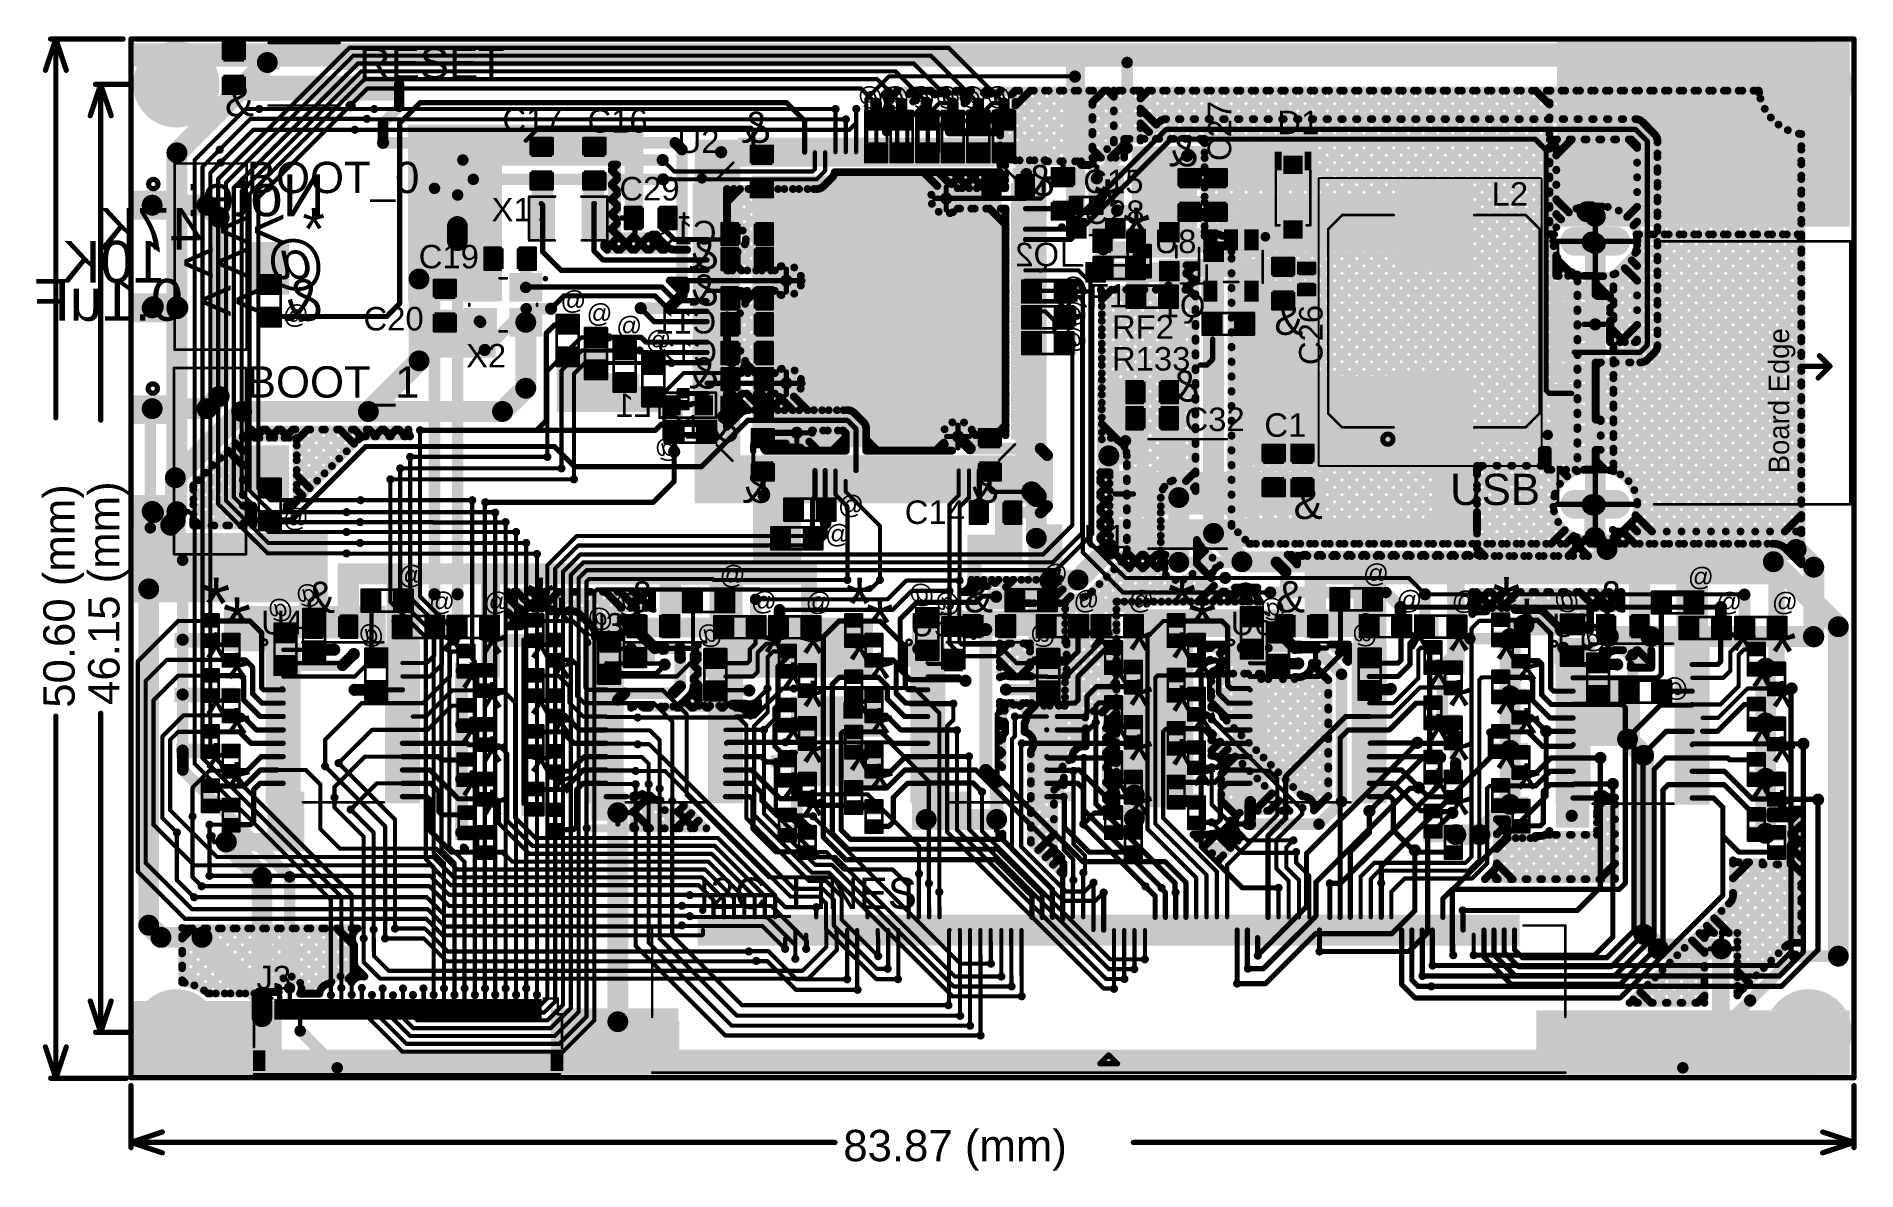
# Model space of a CAD drawing. Header units: millimetres. Extents: x -0.27 to 3.22, y -0.27 to 1.91.
import ezdxf

# ---------------------------------------------------------------- set-up
doc = ezdxf.new("R2010")
doc.units = ezdxf.units.MM
doc.header["$MEASUREMENT"] = 0
for name, color, linetype in [('BottomLayer', 5, 'Continuous'), ('BottomOverlay', 54, 'Continuous'), ('BottomPaste', 16, 'Continuous'), ('BottomSolder', 6, 'Continuous'), ('Mechanical1', 6, 'Continuous'), ('Mechanical2', 216, 'Continuous'), ('MultiLayer', 9, 'Continuous'), ('PadHoleLayer', 156, 'Continuous'), ('TopLayer', 1, 'Continuous'), ('TopOverlay', 2, 'Continuous'), ('TopPaste', 8, 'Continuous'), ('TopSolder', 216, 'Continuous'), ('ViaHoleLayer', 16, 'Continuous')]:
    doc.layers.add(name, color=color, linetype=linetype)
doc.styles.add('Arial', font='', dxfattribs={"height": 0.2})
doc.styles.get('Arial').set_extended_font_data('Arial')

msp = doc.modelspace()

# ---------------------------------------------------------------- texts
at = {"layer": 'BottomOverlay', "style": 'Arial', "text_generation_flag": 2}
for s, height, p in [('@', 0.035, (1.355, 1.777)), ('@', 0.035, (1.405, 1.777)), ('@', 0.035, (1.454, 1.777)), ('@', 0.035, (1.503, 1.777)), ('@', 0.035, (1.552, 1.777)), ('@', 0.035, (1.601, 1.777)), ('&', 0.06, (1.139, 1.705)), ('Note:', 0.08, (0.2845, 1.5644)), ('&', 0.06, (1.683, 1.603)), ('*', 0.1, (1.812, 1.535)), ('* >> 47K', 0.08, (0.285, 1.5)), ('*', 0.1, (1.867, 1.481)), ('@ >> 10K', 0.08, (0.285, 1.437)), ('&', 0.06, (1.039, 1.463)), ('& >> 0.1uF', 0.08, (0.2802, 1.364)), ('&', 0.06, (1.039, 1.393)), ('@', 0.035, (1.746, 1.412)), ('@', 0.035, (1.746, 1.363)), ('@', 0.035, (1.746, 1.313)), ('&', 0.06, (1.039, 1.234)), ('&', 0.06, (1.078, 1.132)), ('@', 0.035, (0.966, 1.102)), ('&', 0.06, (1.141, 1.015)), ('&', 0.06, (1.576, 1.015)), ('@', 0.035, (0.278, 0.8225)), ('@', 0.035, (0.89, 0.8055)), ('@', 0.035, (1.453, 0.8235)), ('@', 0.035, (1.503, 0.807)), ('@', 0.035, (2.076, 0.8255)), ('@', 0.035, (2.689, 0.812)), ('@', 0.035, (0.224, 0.7945)), ('@', 0.035, (0.837, 0.7775)), ('@', 0.035, (2.126, 0.7965)), ('@', 0.035, (0.398, 0.746)), ('@', 0.035, (1.047, 0.7455)), ('@', 0.035, (1.685, 0.7455)), ('@', 0.035, (2.302, 0.7465)), ('@', 0.035, (2.739, 0.737)), ('@', 0.035, (2.898, 0.644))]:
    msp.add_text(s, height=height, rotation=360, dxfattribs=at).set_placement(p)
for s, p in [('C13', (1.0352, 1.5105)), ('Q2', (1.6915, 1.4685)), ('Q1', (1.972, 1.3705)), ('C11', (1.0347, 1.3395)), ('C12', (1.0362, 1.2815)), ('L1', (0.912, 1.1795))]:
    msp.add_text(s, height=0.045, dxfattribs=at).set_placement(p)
at = {"layer": 'Mechanical1', "style": 'Arial'}
for s, p in [('46.15 (mm)', (-0.109, 0.6276)), ('50.60 (mm)', (-0.195, 0.6221))]:
    msp.add_text(s, height=0.06, rotation=90, dxfattribs=at).set_placement(p)
msp.add_text('83.87 (mm)', height=0.06, dxfattribs=at).set_placement((1.2781, -0.247))
at = {"layer": 'TopOverlay', "style": 'Arial'}
for s, height, rotation, p in [('RESET', 0.06, 360, (0.35, 1.8277)), ('&', 0.06, 360, (0.093, 1.756)), ('C27', 0.045, 90, (2.0215, 1.67)), ('BOOT_0', 0.06, 360, (0.135, 1.6086)), ('@', 0.035, 360, (0.204, 1.359)), ('@', 0.035, 360, (0.736, 1.386)), ('@', 0.035, 360, (0.786, 1.361)), ('&', 0.06, 360, (2.104, 1.337)), ('@', 0.035, 360, (0.843, 1.337)), ('C26', 0.045, 90, (2.1965, 1.279)), ('@', 0.035, 360, (0.899, 1.31)), ('BOOT_1', 0.06, 360, (0.135, 1.2166)), ('USB', 0.06, 360, (2.441, 1.0107)), ('@', 0.035, 360, (1.268, 0.994)), ('&', 0.06, 360, (2.141, 0.984)), ('@', 0.035, 360, (0.204, 0.969)), ('@', 0.035, 360, (1.243, 0.938)), ('@', 0.035, 360, (0.425, 0.8595)), ('@', 0.035, 360, (1.041, 0.8595)), ('@', 0.035, 360, (1.659, 0.8615)), ('@', 0.035, 360, (2.274, 0.8625)), ('*', 0.1, 360, (2.5217, 0.7729)), ('@', 0.035, 360, (2.8967, 0.8559)), ('*', 0.1, 360, (0.049, 0.7715)), ('&', 0.06, 360, (0.248, 0.804)), ('@', 0.035, 360, (0.484, 0.8085)), ('@', 0.035, 360, (0.589, 0.8085)), ('*', 0.1, 360, (0.671, 0.7715)), ('&', 0.06, 360, (0.865, 0.805)), ('@', 0.035, 360, (1.101, 0.8095)), ('@', 0.035, 360, (1.206, 0.8085)), ('*', 0.1, 360, (1.282, 0.7715)), ('&', 0.06, 360, (1.509, 0.805)), ('@', 0.035, 360, (1.719, 0.8115)), ('@', 0.035, 360, (1.824, 0.8115)), ('*', 0.1, 360, (1.9, 0.7715)), ('&', 0.06, 360, (2.107, 0.805)), ('@', 0.035, 360, (2.338, 0.8115)), ('@', 0.035, 360, (2.444, 0.8105)), ('&', 0.06, 360, (2.722, 0.805)), ('@', 0.035, 360, (2.9507, 0.8079)), ('@', 0.035, 360, (3.0577, 0.8079)), ('*', 0.1, 360, (0.089, 0.734)), ('*', 0.1, 360, (0.71, 0.734)), ('*', 0.1, 360, (1.321, 0.734)), ('*', 0.1, 360, (1.939, 0.734)), ('*', 0.1, 360, (2.5607, 0.7314)), ('*', 0.1, 360, (0.503, 0.6785)), ('*', 0.1, 360, (0.578, 0.6755)), ('*', 0.1, 360, (1.119, 0.6775)), ('*', 0.1, 360, (1.193, 0.676)), ('*', 0.1, 360, (1.743, 0.6845)), ('*', 0.1, 360, (1.818, 0.6825)), ('*', 0.1, 360, (2.355, 0.6845)), ('*', 0.1, 360, (2.431, 0.681)), ('*', 0.1, 360, (2.975, 0.6815)), ('*', 0.1, 360, (3.0507, 0.6789)), ('*', 0.1, 360, (0.049, 0.6665)), ('*', 0.1, 360, (0.671, 0.6665)), ('*', 0.1, 360, (1.282, 0.6635)), ('*', 0.1, 360, (1.9, 0.667)), ('*', 0.1, 360, (2.5217, 0.6644)), ('*', 0.1, 360, (0.089, 0.6275)), ('*', 0.1, 360, (0.539, 0.609)), ('*', 0.1, 360, (0.71, 0.6275)), ('*', 0.1, 360, (1.155, 0.6095)), ('*', 0.1, 360, (1.321, 0.6275)), ('*', 0.1, 360, (1.78, 0.6145)), ('*', 0.1, 360, (1.939, 0.6305)), ('*', 0.1, 360, (2.392, 0.614)), ('*', 0.1, 360, (2.5607, 0.6244)), ('*', 0.1, 360, (3.0117, 0.6114)), ('*', 0.1, 360, (0.578, 0.5715)), ('*', 0.1, 360, (1.193, 0.574)), ('*', 0.1, 360, (1.818, 0.5765)), ('*', 0.1, 360, (1.9, 0.565)), ('*', 0.1, 360, (2.431, 0.5755)), ('*', 0.1, 360, (3.0507, 0.5734)), ('*', 0.1, 360, (0.049, 0.559)), ('*', 0.1, 360, (0.671, 0.559)), ('*', 0.1, 360, (1.282, 0.5575)), ('*', 0.1, 360, (1.939, 0.528)), ('*', 0.1, 360, (2.5217, 0.5599)), ('*', 0.1, 360, (0.089, 0.5215)), ('*', 0.1, 360, (0.539, 0.505)), ('*', 0.1, 360, (0.71, 0.5205)), ('*', 0.1, 360, (1.155, 0.504)), ('*', 0.1, 360, (1.321, 0.5215)), ('*', 0.1, 360, (1.78, 0.509)), ('*', 0.1, 360, (2.392, 0.51)), ('*', 0.1, 360, (2.5607, 0.5214)), ('*', 0.1, 360, (3.0117, 0.5054)), ('*', 0.1, 360, (0.578, 0.4675)), ('*', 0.1, 360, (1.193, 0.467)), ('*', 0.1, 360, (1.818, 0.4715)), ('*', 0.1, 360, (1.9, 0.462)), ('*', 0.1, 360, (2.431, 0.4715)), ('*', 0.1, 360, (3.0507, 0.4674)), ('*', 0.1, 360, (0.049, 0.4545)), ('*', 0.1, 360, (0.671, 0.4485)), ('*', 0.1, 360, (1.282, 0.4515)), ('*', 0.1, 360, (2.5217, 0.4554)), ('*', 0.1, 360, (0.089, 0.418)), ('*', 0.1, 360, (0.539, 0.4025)), ('*', 0.1, 360, (0.71, 0.4085)), ('*', 0.1, 360, (1.155, 0.3985)), ('*', 0.1, 360, (1.321, 0.415)), ('*', 0.1, 360, (1.78, 0.4035)), ('*', 0.1, 360, (1.939, 0.4225)), ('*', 0.1, 360, (2.392, 0.406)), ('*', 0.1, 360, (2.5607, 0.4159)), ('*', 0.1, 360, (3.0117, 0.3999)), ('*', 0.1, 360, (0.578, 0.365)), ('*', 0.1, 360, (1.193, 0.365)), ('*', 0.1, 360, (1.818, 0.3665)), ('*', 0.1, 360, (2.431, 0.367)), ('*', 0.1, 360, (3.0507, 0.3644)), ('I2C_LINES', 0.06, 360, (1, 0.2366))]:
    msp.add_text(s, height=height, rotation=rotation, dxfattribs=at).set_placement(p)
for s, p in [('C17', (0.6248, 1.7265)), ('C16', (0.7878, 1.7245)), ('D1', (2.11, 1.7215)), ('U2', (0.9605, 1.6855)), ('C29', (0.849, 1.5945)), ('C15', (1.738, 1.6085)), ('L2', (2.5205, 1.5845)), ('X1', (0.604, 1.5545)), ('C28', (1.74, 1.5495)), ('U8', (1.8745, 1.4935)), ('C19', (0.4644, 1.4644)), ('RF1', (1.7035, 1.3895)), ('C20', (0.3586, 1.3454)), ('RF2', (1.793, 1.3295)), ('X2', (0.5551, 1.2744)), ('R133', (1.793, 1.2685)), ('C32', (1.932, 1.1525)), ('C1', (2.085, 1.1415)), ('R1', (0.9264, 1.1381)), ('C14', (1.3958, 0.9745)), ('U1', (1.739, 0.9275)), ('U4', (0.1625, 0.763)), ('U3', (0.7775, 0.7585)), ('U5', (1.4065, 0.759)), ('U6', (2.0205, 0.7615)), ('U7', (2.6365, 0.7575)), ('J3', (0.1535, 0.0825))]:
    msp.add_text(s, height=0.045, dxfattribs=at).set_placement(p)
at = {"layer": 'TopOverlay', "style": 'Arial', "text_generation_flag": 2}
for p in [(1.9582, 1.6599), (1.96, 1.209)]:
    msp.add_text('&', height=0.06, rotation=360, dxfattribs=at).set_placement(p)

# ---------------------------------------------------------------- blocks, each defined once
blk = doc.blocks.new('U231_091N_4BLRA00_S_1')
at = {"layer": 'BottomLayer'}
h = blk.add_hatch(color=5, dxfattribs=at)
edge = h.paths.add_edge_path()
edge.add_arc((-0.252, 0.0443), 0.0236, 180, 360)
edge.add_line((-0.2283, 0.0443), (-0.2283, 0.123))
edge.add_arc((-0.252, 0.123), 0.0236, 0, 180)
edge.add_line((-0.2756, 0.123), (-0.2756, 0.0443))
h = blk.add_hatch(color=5, dxfattribs=at)
edge = h.paths.add_edge_path()
edge.add_arc((0.252, 0.123), 0.0236, 0, 180)
edge.add_line((0.2283, 0.123), (0.2283, 0.0443))
edge.add_arc((0.252, 0.0443), 0.0236, 180, 360)
edge.add_line((0.2756, 0.0443), (0.2756, 0.123))
at = {"layer": 'BottomSolder'}
h = blk.add_hatch(color=6, dxfattribs=at)
edge = h.paths.add_edge_path()
edge.add_arc((-0.252, 0.0443), 0.0276, 180, 360)
edge.add_line((-0.2243, 0.0443), (-0.2243, 0.123))
edge.add_arc((-0.252, 0.123), 0.0276, 0, 180)
edge.add_line((-0.2796, 0.123), (-0.2796, 0.0443))
h = blk.add_hatch(color=6, dxfattribs=at)
edge = h.paths.add_edge_path()
edge.add_arc((0.252, 0.123), 0.0276, 0, 180)
edge.add_line((0.2243, 0.123), (0.2243, 0.0443))
edge.add_arc((0.252, 0.0443), 0.0276, 180, 360)
edge.add_line((0.2796, 0.0443), (0.2796, 0.123))
at = {"layer": 'MultiLayer'}
h = blk.add_hatch(color=9, dxfattribs=at)
edge = h.paths.add_edge_path()
edge.add_arc((-0.252, 0.0443), 0.0236, 180, 360)
edge.add_line((-0.2283, 0.0443), (-0.2283, 0.123))
edge.add_arc((-0.252, 0.123), 0.0236, 0, 180)
edge.add_line((-0.2756, 0.123), (-0.2756, 0.0443))
h = blk.add_hatch(color=9, dxfattribs=at)
edge = h.paths.add_edge_path()
edge.add_arc((0.252, 0.123), 0.0236, 0, 180)
edge.add_line((0.2283, 0.123), (0.2283, 0.0443))
edge.add_arc((0.252, 0.0443), 0.0236, 180, 360)
edge.add_line((0.2756, 0.0443), (0.2756, 0.123))
at = {"layer": 'PadHoleLayer'}
h = blk.add_hatch(color=156, dxfattribs=at)
edge = h.paths.add_edge_path()
edge.add_arc((-0.252, 0.0463), 0.0118, 180, 360)
edge.add_line((-0.2402, 0.0463), (-0.2402, 0.1211))
edge.add_arc((-0.252, 0.1211), 0.0118, 0, 180)
edge.add_line((-0.2638, 0.1211), (-0.2638, 0.0463))
h = blk.add_hatch(color=156, dxfattribs=at)
edge = h.paths.add_edge_path()
edge.add_arc((0.252, 0.0463), 0.0118, 180, 360)
edge.add_line((0.2638, 0.0463), (0.2638, 0.1211))
edge.add_arc((0.252, 0.1211), 0.0118, 0, 180)
edge.add_line((0.2402, 0.1211), (0.2402, 0.0463))
at = {"layer": 'TopLayer'}
h = blk.add_hatch(color=1, dxfattribs=at)
edge = h.paths.add_edge_path()
edge.add_arc((-0.252, 0.0443), 0.0236, 180, 360)
edge.add_line((-0.2283, 0.0443), (-0.2283, 0.123))
edge.add_arc((-0.252, 0.123), 0.0236, 0, 180)
edge.add_line((-0.2756, 0.123), (-0.2756, 0.0443))
for points in [[(-0.1713, 0.1604), (-0.1437, 0.1604), (-0.1437, 0.0974), (-0.1713, 0.0974)], [(-0.1319, 0.1604), (-0.1043, 0.1604), (-0.1043, 0.0974), (-0.1319, 0.0974)], [(-0.0925, 0.1604), (-0.065, 0.1604), (-0.065, 0.0974), (-0.0925, 0.0974)], [(-0.0531, 0.1604), (-0.0256, 0.1604), (-0.0256, 0.0974), (-0.0531, 0.0974)], [(-0.0138, 0.1604), (0.0138, 0.1604), (0.0138, 0.0974), (-0.0138, 0.0974)], [(0.0256, 0.1604), (0.0531, 0.1604), (0.0531, 0.0974), (0.0256, 0.0974)], [(0.065, 0.1604), (0.0925, 0.1604), (0.0925, 0.0974), (0.065, 0.0974)], [(0.1043, 0.1604), (0.1319, 0.1604), (0.1319, 0.0974), (0.1043, 0.0974)], [(0.1437, 0.1604), (0.1713, 0.1604), (0.1713, 0.0974), (0.1437, 0.0974)]]:
    blk.add_hatch(color=1, dxfattribs=at).paths.add_polyline_path(points)
h = blk.add_hatch(color=1, dxfattribs=at)
edge = h.paths.add_edge_path()
edge.add_arc((0.252, 0.123), 0.0236, 0, 180)
edge.add_line((0.2283, 0.123), (0.2283, 0.0443))
edge.add_arc((0.252, 0.0443), 0.0236, 180, 360)
edge.add_line((0.2756, 0.0443), (0.2756, 0.123))
at = {"layer": 'TopPaste'}
for points in [[(-0.1713, 0.1604), (-0.1437, 0.1604), (-0.1437, 0.0974), (-0.1713, 0.0974)], [(-0.1319, 0.1604), (-0.1043, 0.1604), (-0.1043, 0.0974), (-0.1319, 0.0974)], [(-0.0925, 0.1604), (-0.065, 0.1604), (-0.065, 0.0974), (-0.0925, 0.0974)], [(-0.0531, 0.1604), (-0.0256, 0.1604), (-0.0256, 0.0974), (-0.0531, 0.0974)], [(-0.0138, 0.1604), (0.0138, 0.1604), (0.0138, 0.0974), (-0.0138, 0.0974)], [(0.0256, 0.1604), (0.0531, 0.1604), (0.0531, 0.0974), (0.0256, 0.0974)], [(0.065, 0.1604), (0.0925, 0.1604), (0.0925, 0.0974), (0.065, 0.0974)], [(0.1043, 0.1604), (0.1319, 0.1604), (0.1319, 0.0974), (0.1043, 0.0974)], [(0.1437, 0.1604), (0.1713, 0.1604), (0.1713, 0.0974), (0.1437, 0.0974)]]:
    blk.add_hatch(color=8, dxfattribs=at).paths.add_polyline_path(points)
at = {"layer": 'TopSolder'}
h = blk.add_hatch(color=216, dxfattribs=at)
edge = h.paths.add_edge_path()
edge.add_arc((-0.252, 0.0443), 0.0276, 180, 360)
edge.add_line((-0.2243, 0.0443), (-0.2243, 0.123))
edge.add_arc((-0.252, 0.123), 0.0276, 0, 180)
edge.add_line((-0.2796, 0.123), (-0.2796, 0.0443))
for points in [[(-0.1753, 0.1644), (-0.1397, 0.1644), (-0.1397, 0.0934), (-0.1753, 0.0934)], [(-0.1359, 0.1644), (-0.1003, 0.1644), (-0.1003, 0.0934), (-0.1359, 0.0934)], [(-0.0965, 0.1644), (-0.061, 0.1644), (-0.061, 0.0934), (-0.0965, 0.0934)], [(-0.0571, 0.1644), (-0.0216, 0.1644), (-0.0216, 0.0934), (-0.0571, 0.0934)], [(-0.0178, 0.1644), (0.0178, 0.1644), (0.0178, 0.0934), (-0.0178, 0.0934)], [(0.0216, 0.1644), (0.0571, 0.1644), (0.0571, 0.0934), (0.0216, 0.0934)], [(0.061, 0.1644), (0.0965, 0.1644), (0.0965, 0.0934), (0.061, 0.0934)], [(0.1003, 0.1644), (0.1359, 0.1644), (0.1359, 0.0934), (0.1003, 0.0934)], [(0.1397, 0.1644), (0.1753, 0.1644), (0.1753, 0.0934), (0.1397, 0.0934)]]:
    blk.add_hatch(color=216, dxfattribs=at).paths.add_polyline_path(points)
h = blk.add_hatch(color=216, dxfattribs=at)
edge = h.paths.add_edge_path()
edge.add_arc((0.252, 0.123), 0.0276, 0, 180)
edge.add_line((0.2243, 0.123), (0.2243, 0.0443))
edge.add_arc((0.252, 0.0443), 0.0276, 180, 360)
edge.add_line((0.2796, 0.0443), (0.2796, 0.123))
at = {"layer": 'TopOverlay'}
for points, const_width in [([(-0.114, 0.1749, 1), (-0.124, 0.1749, 1)], 0.01), ([(-0.1265, 0.1749, 1), (-0.1215, 0.1749, 1)], 0.005), ([(-0.1165, 0.1749, 1), (-0.1115, 0.1749, 1)], 0.005), ([(-0.2532, 0.1552, 1), (-0.2507, 0.1552, 1)], 0.0025), ([(-0.1817, 0.1552, 1), (-0.1792, 0.1552, 1)], 0.0025), ([(0.1792, 0.1552, 1), (0.1817, 0.1552, 1)], 0.0025), ([(0.2507, 0.1552, 1), (0.2532, 0.1552, 1)], 0.0025), ([(-0.2532, -0.029, 1), (-0.2507, -0.029, 1)], 0.0025), ([(0.2507, -0.036, 1), (0.2532, -0.036, 1)], 0.0025), ([(0.01, -0.3111, 1), (0.015, -0.3111, 1)], 0.005), ([(-0.0125, -0.3436, 1), (-0.0075, -0.3436, 1)], 0.005), ([(0.0303, -0.3458, 1), (0.0353, -0.3458, 1)], 0.005), ([(0.01, -0.3661, 1), (0.015, -0.3661, 1)], 0.005), ([(0.01, -0.3661, 1), (0.015, -0.3661, 1)], 0.005), ([(0.01, -0.3661, 1), (0.015, -0.3661, 1)], 0.005), ([(-0.2532, -0.4049, 1), (-0.2507, -0.4049, 1)], 0.0025), ([(-0.2532, -0.4049, 1), (-0.2507, -0.4049, 1)], 0.0025), ([(0.2507, -0.4049, 1), (0.2532, -0.4049, 1)], 0.0025), ([(0.2507, -0.4049, 1), (0.2532, -0.4049, 1)], 0.0025)]:
    blk.add_lwpolyline(points, format="xyb", close=True, dxfattribs=dict(at, const_width=const_width))
for points, const_width in [([(-0.252, 0.1552), (-0.1805, 0.1552)], 0.005), ([(0.1805, 0.1552), (0.252, 0.1552)], 0.005), ([(-0.252, -0.029), (-0.252, -0.4049)], 0.005), ([(0.252, -0.036), (0.252, -0.4049)], 0.005), ([(0.0125, -0.3111), (0.0125, -0.3661)], 0.01), ([(-0.01, -0.3436), (0.0125, -0.3661)], 0.01), ([(0.0328, -0.3458), (0.0125, -0.3661)], 0.01), ([(-0.252, -0.4049), (0.252, -0.4049)], 0.005)]:
    blk.add_lwpolyline(points, dxfattribs=dict(at, const_width=const_width))
blk.add_text('Board Edge', height=0.03937, dxfattribs=at).set_placement((-0.1925, -0.2879))
blk = doc.blocks.new('046288080000846__2')
at = {"layer": 'TopLayer'}
for points in [[(-0.7717, 0.0856), (-0.7835, 0.0856), (-0.7835, 0.1368), (-0.7717, 0.1368)], [(-0.752, 0.0856), (-0.7638, 0.0856), (-0.7638, 0.1368), (-0.752, 0.1368)], [(-0.7323, 0.0856), (-0.7441, 0.0856), (-0.7441, 0.1368), (-0.7323, 0.1368)], [(-0.7126, 0.0856), (-0.7244, 0.0856), (-0.7244, 0.1368), (-0.7126, 0.1368)], [(-0.6929, 0.0856), (-0.7047, 0.0856), (-0.7047, 0.1368), (-0.6929, 0.1368)], [(-0.6732, 0.0856), (-0.685, 0.0856), (-0.685, 0.1368), (-0.6732, 0.1368)], [(-0.6535, 0.0856), (-0.6654, 0.0856), (-0.6654, 0.1368), (-0.6535, 0.1368)], [(-0.6339, 0.0856), (-0.6457, 0.0856), (-0.6457, 0.1368), (-0.6339, 0.1368)], [(-0.6142, 0.0856), (-0.626, 0.0856), (-0.626, 0.1368), (-0.6142, 0.1368)], [(-0.5945, 0.0856), (-0.6063, 0.0856), (-0.6063, 0.1368), (-0.5945, 0.1368)], [(-0.5748, 0.0856), (-0.5866, 0.0856), (-0.5866, 0.1368), (-0.5748, 0.1368)], [(-0.5551, 0.0856), (-0.5669, 0.0856), (-0.5669, 0.1368), (-0.5551, 0.1368)], [(-0.5354, 0.0856), (-0.5472, 0.0856), (-0.5472, 0.1368), (-0.5354, 0.1368)], [(-0.5157, 0.0856), (-0.5276, 0.0856), (-0.5276, 0.1368), (-0.5157, 0.1368)], [(-0.4961, 0.0856), (-0.5079, 0.0856), (-0.5079, 0.1368), (-0.4961, 0.1368)], [(-0.4764, 0.0856), (-0.4882, 0.0856), (-0.4882, 0.1368), (-0.4764, 0.1368)], [(-0.4567, 0.0856), (-0.4685, 0.0856), (-0.4685, 0.1368), (-0.4567, 0.1368)], [(-0.437, 0.0856), (-0.4488, 0.0856), (-0.4488, 0.1368), (-0.437, 0.1368)], [(-0.4173, 0.0856), (-0.4291, 0.0856), (-0.4291, 0.1368), (-0.4173, 0.1368)], [(-0.3976, 0.0856), (-0.4094, 0.0856), (-0.4094, 0.1368), (-0.3976, 0.1368)], [(-0.378, 0.0856), (-0.3898, 0.0856), (-0.3898, 0.1368), (-0.378, 0.1368)], [(-0.3583, 0.0856), (-0.3701, 0.0856), (-0.3701, 0.1368), (-0.3583, 0.1368)], [(-0.3386, 0.0856), (-0.3504, 0.0856), (-0.3504, 0.1368), (-0.3386, 0.1368)], [(-0.3189, 0.0856), (-0.3307, 0.0856), (-0.3307, 0.1368), (-0.3189, 0.1368)], [(-0.2992, 0.0856), (-0.311, 0.0856), (-0.311, 0.1368), (-0.2992, 0.1368)], [(-0.2795, 0.0856), (-0.2913, 0.0856), (-0.2913, 0.1368), (-0.2795, 0.1368)], [(-0.2598, 0.0856), (-0.2717, 0.0856), (-0.2717, 0.1368), (-0.2598, 0.1368)], [(-0.2402, 0.0856), (-0.252, 0.0856), (-0.252, 0.1368), (-0.2402, 0.1368)], [(-0.2205, 0.0856), (-0.2323, 0.0856), (-0.2323, 0.1368), (-0.2205, 0.1368)], [(-0.2008, 0.0856), (-0.2126, 0.0856), (-0.2126, 0.1368), (-0.2008, 0.1368)], [(-0.1811, 0.0856), (-0.1929, 0.0856), (-0.1929, 0.1368), (-0.1811, 0.1368)], [(-0.1614, 0.0856), (-0.1732, 0.0856), (-0.1732, 0.1368), (-0.1614, 0.1368)], [(-0.1417, 0.0856), (-0.1535, 0.0856), (-0.1535, 0.1368), (-0.1417, 0.1368)], [(-0.122, 0.0856), (-0.1339, 0.0856), (-0.1339, 0.1368), (-0.122, 0.1368)], [(-0.1024, 0.0856), (-0.1142, 0.0856), (-0.1142, 0.1368), (-0.1024, 0.1368)], [(-0.0827, 0.0856), (-0.0945, 0.0856), (-0.0945, 0.1368), (-0.0827, 0.1368)], [(-0.063, 0.0856), (-0.0748, 0.0856), (-0.0748, 0.1368), (-0.063, 0.1368)], [(-0.0433, 0.0856), (-0.0551, 0.0856), (-0.0551, 0.1368), (-0.0433, 0.1368)], [(-0.0236, 0.0856), (-0.0354, 0.0856), (-0.0354, 0.1368), (-0.0236, 0.1368)], [(-0.0039, 0.0856), (-0.0157, 0.0856), (-0.0157, 0.1368), (-0.0039, 0.1368)], [(0.0157, 0.0856), (0.0039, 0.0856), (0.0039, 0.1368), (0.0157, 0.1368)], [(0.0354, 0.0856), (0.0236, 0.0856), (0.0236, 0.1368), (0.0354, 0.1368)], [(0.0551, 0.0856), (0.0433, 0.0856), (0.0433, 0.1368), (0.0551, 0.1368)], [(0.0748, 0.0856), (0.063, 0.0856), (0.063, 0.1368), (0.0748, 0.1368)], [(0.0945, 0.0856), (0.0827, 0.0856), (0.0827, 0.1368), (0.0945, 0.1368)], [(0.1142, 0.0856), (0.1024, 0.0856), (0.1024, 0.1368), (0.1142, 0.1368)], [(0.1339, 0.0856), (0.122, 0.0856), (0.122, 0.1368), (0.1339, 0.1368)], [(0.1535, 0.0856), (0.1417, 0.0856), (0.1417, 0.1368), (0.1535, 0.1368)], [(0.1732, 0.0856), (0.1614, 0.0856), (0.1614, 0.1368), (0.1732, 0.1368)], [(0.1929, 0.0856), (0.1811, 0.0856), (0.1811, 0.1368), (0.1929, 0.1368)], [(0.2126, 0.0856), (0.2008, 0.0856), (0.2008, 0.1368), (0.2126, 0.1368)], [(0.2323, 0.0856), (0.2205, 0.0856), (0.2205, 0.1368), (0.2323, 0.1368)], [(0.252, 0.0856), (0.2402, 0.0856), (0.2402, 0.1368), (0.252, 0.1368)], [(0.2717, 0.0856), (0.2598, 0.0856), (0.2598, 0.1368), (0.2717, 0.1368)], [(0.2913, 0.0856), (0.2795, 0.0856), (0.2795, 0.1368), (0.2913, 0.1368)], [(0.311, 0.0856), (0.2992, 0.0856), (0.2992, 0.1368), (0.311, 0.1368)], [(0.3307, 0.0856), (0.3189, 0.0856), (0.3189, 0.1368), (0.3307, 0.1368)], [(0.3504, 0.0856), (0.3386, 0.0856), (0.3386, 0.1368), (0.3504, 0.1368)], [(0.3701, 0.0856), (0.3583, 0.0856), (0.3583, 0.1368), (0.3701, 0.1368)], [(0.3898, 0.0856), (0.378, 0.0856), (0.378, 0.1368), (0.3898, 0.1368)], [(0.4094, 0.0856), (0.3976, 0.0856), (0.3976, 0.1368), (0.4094, 0.1368)], [(0.4291, 0.0856), (0.4173, 0.0856), (0.4173, 0.1368), (0.4291, 0.1368)], [(0.4488, 0.0856), (0.437, 0.0856), (0.437, 0.1368), (0.4488, 0.1368)], [(0.4685, 0.0856), (0.4567, 0.0856), (0.4567, 0.1368), (0.4685, 0.1368)], [(0.4882, 0.0856), (0.4764, 0.0856), (0.4764, 0.1368), (0.4882, 0.1368)], [(0.5079, 0.0856), (0.4961, 0.0856), (0.4961, 0.1368), (0.5079, 0.1368)], [(0.5276, 0.0856), (0.5157, 0.0856), (0.5157, 0.1368), (0.5276, 0.1368)], [(0.5472, 0.0856), (0.5354, 0.0856), (0.5354, 0.1368), (0.5472, 0.1368)], [(0.5669, 0.0856), (0.5551, 0.0856), (0.5551, 0.1368), (0.5669, 0.1368)], [(0.5866, 0.0856), (0.5748, 0.0856), (0.5748, 0.1368), (0.5866, 0.1368)], [(0.6063, 0.0856), (0.5945, 0.0856), (0.5945, 0.1368), (0.6063, 0.1368)], [(0.626, 0.0856), (0.6142, 0.0856), (0.6142, 0.1368), (0.626, 0.1368)], [(0.6457, 0.0856), (0.6339, 0.0856), (0.6339, 0.1368), (0.6457, 0.1368)], [(0.6654, 0.0856), (0.6535, 0.0856), (0.6535, 0.1368), (0.6654, 0.1368)], [(0.685, 0.0856), (0.6732, 0.0856), (0.6732, 0.1368), (0.685, 0.1368)], [(0.7047, 0.0856), (0.6929, 0.0856), (0.6929, 0.1368), (0.7047, 0.1368)], [(0.7244, 0.0856), (0.7126, 0.0856), (0.7126, 0.1368), (0.7244, 0.1368)], [(0.7441, 0.0856), (0.7323, 0.0856), (0.7323, 0.1368), (0.7441, 0.1368)], [(0.7638, 0.0856), (0.752, 0.0856), (0.752, 0.1368), (0.7638, 0.1368)], [(0.7835, 0.0856), (0.7717, 0.0856), (0.7717, 0.1368), (0.7835, 0.1368)], [(-0.8976, -0.0679), (-0.8268, -0.0679), (-0.8268, -0.1545), (-0.8976, -0.1545)], [(0.8268, -0.0679), (0.8976, -0.0679), (0.8976, -0.1545), (0.8268, -0.1545)]]:
    blk.add_hatch(color=1, dxfattribs=at).paths.add_polyline_path(points)
at = {"layer": 'TopPaste'}
for points in [[(-0.7717, 0.0856), (-0.7835, 0.0856), (-0.7835, 0.1368), (-0.7717, 0.1368)], [(-0.752, 0.0856), (-0.7638, 0.0856), (-0.7638, 0.1368), (-0.752, 0.1368)], [(-0.7323, 0.0856), (-0.7441, 0.0856), (-0.7441, 0.1368), (-0.7323, 0.1368)], [(-0.7126, 0.0856), (-0.7244, 0.0856), (-0.7244, 0.1368), (-0.7126, 0.1368)], [(-0.6929, 0.0856), (-0.7047, 0.0856), (-0.7047, 0.1368), (-0.6929, 0.1368)], [(-0.6732, 0.0856), (-0.685, 0.0856), (-0.685, 0.1368), (-0.6732, 0.1368)], [(-0.6535, 0.0856), (-0.6654, 0.0856), (-0.6654, 0.1368), (-0.6535, 0.1368)], [(-0.6339, 0.0856), (-0.6457, 0.0856), (-0.6457, 0.1368), (-0.6339, 0.1368)], [(-0.6142, 0.0856), (-0.626, 0.0856), (-0.626, 0.1368), (-0.6142, 0.1368)], [(-0.5945, 0.0856), (-0.6063, 0.0856), (-0.6063, 0.1368), (-0.5945, 0.1368)], [(-0.5748, 0.0856), (-0.5866, 0.0856), (-0.5866, 0.1368), (-0.5748, 0.1368)], [(-0.5551, 0.0856), (-0.5669, 0.0856), (-0.5669, 0.1368), (-0.5551, 0.1368)], [(-0.5354, 0.0856), (-0.5472, 0.0856), (-0.5472, 0.1368), (-0.5354, 0.1368)], [(-0.5157, 0.0856), (-0.5276, 0.0856), (-0.5276, 0.1368), (-0.5157, 0.1368)], [(-0.4961, 0.0856), (-0.5079, 0.0856), (-0.5079, 0.1368), (-0.4961, 0.1368)], [(-0.4764, 0.0856), (-0.4882, 0.0856), (-0.4882, 0.1368), (-0.4764, 0.1368)], [(-0.4567, 0.0856), (-0.4685, 0.0856), (-0.4685, 0.1368), (-0.4567, 0.1368)], [(-0.437, 0.0856), (-0.4488, 0.0856), (-0.4488, 0.1368), (-0.437, 0.1368)], [(-0.4173, 0.0856), (-0.4291, 0.0856), (-0.4291, 0.1368), (-0.4173, 0.1368)], [(-0.3976, 0.0856), (-0.4094, 0.0856), (-0.4094, 0.1368), (-0.3976, 0.1368)], [(-0.378, 0.0856), (-0.3898, 0.0856), (-0.3898, 0.1368), (-0.378, 0.1368)], [(-0.3583, 0.0856), (-0.3701, 0.0856), (-0.3701, 0.1368), (-0.3583, 0.1368)], [(-0.3386, 0.0856), (-0.3504, 0.0856), (-0.3504, 0.1368), (-0.3386, 0.1368)], [(-0.3189, 0.0856), (-0.3307, 0.0856), (-0.3307, 0.1368), (-0.3189, 0.1368)], [(-0.2992, 0.0856), (-0.311, 0.0856), (-0.311, 0.1368), (-0.2992, 0.1368)], [(-0.2795, 0.0856), (-0.2913, 0.0856), (-0.2913, 0.1368), (-0.2795, 0.1368)], [(-0.2598, 0.0856), (-0.2717, 0.0856), (-0.2717, 0.1368), (-0.2598, 0.1368)], [(-0.2402, 0.0856), (-0.252, 0.0856), (-0.252, 0.1368), (-0.2402, 0.1368)], [(-0.2205, 0.0856), (-0.2323, 0.0856), (-0.2323, 0.1368), (-0.2205, 0.1368)], [(-0.2008, 0.0856), (-0.2126, 0.0856), (-0.2126, 0.1368), (-0.2008, 0.1368)], [(-0.1811, 0.0856), (-0.1929, 0.0856), (-0.1929, 0.1368), (-0.1811, 0.1368)], [(-0.1614, 0.0856), (-0.1732, 0.0856), (-0.1732, 0.1368), (-0.1614, 0.1368)], [(-0.1417, 0.0856), (-0.1535, 0.0856), (-0.1535, 0.1368), (-0.1417, 0.1368)], [(-0.122, 0.0856), (-0.1339, 0.0856), (-0.1339, 0.1368), (-0.122, 0.1368)], [(-0.1024, 0.0856), (-0.1142, 0.0856), (-0.1142, 0.1368), (-0.1024, 0.1368)], [(-0.0827, 0.0856), (-0.0945, 0.0856), (-0.0945, 0.1368), (-0.0827, 0.1368)], [(-0.063, 0.0856), (-0.0748, 0.0856), (-0.0748, 0.1368), (-0.063, 0.1368)], [(-0.0433, 0.0856), (-0.0551, 0.0856), (-0.0551, 0.1368), (-0.0433, 0.1368)], [(-0.0236, 0.0856), (-0.0354, 0.0856), (-0.0354, 0.1368), (-0.0236, 0.1368)], [(-0.0039, 0.0856), (-0.0157, 0.0856), (-0.0157, 0.1368), (-0.0039, 0.1368)], [(0.0157, 0.0856), (0.0039, 0.0856), (0.0039, 0.1368), (0.0157, 0.1368)], [(0.0354, 0.0856), (0.0236, 0.0856), (0.0236, 0.1368), (0.0354, 0.1368)], [(0.0551, 0.0856), (0.0433, 0.0856), (0.0433, 0.1368), (0.0551, 0.1368)], [(0.0748, 0.0856), (0.063, 0.0856), (0.063, 0.1368), (0.0748, 0.1368)], [(0.0945, 0.0856), (0.0827, 0.0856), (0.0827, 0.1368), (0.0945, 0.1368)], [(0.1142, 0.0856), (0.1024, 0.0856), (0.1024, 0.1368), (0.1142, 0.1368)], [(0.1339, 0.0856), (0.122, 0.0856), (0.122, 0.1368), (0.1339, 0.1368)], [(0.1535, 0.0856), (0.1417, 0.0856), (0.1417, 0.1368), (0.1535, 0.1368)], [(0.1732, 0.0856), (0.1614, 0.0856), (0.1614, 0.1368), (0.1732, 0.1368)], [(0.1929, 0.0856), (0.1811, 0.0856), (0.1811, 0.1368), (0.1929, 0.1368)], [(0.2126, 0.0856), (0.2008, 0.0856), (0.2008, 0.1368), (0.2126, 0.1368)], [(0.2323, 0.0856), (0.2205, 0.0856), (0.2205, 0.1368), (0.2323, 0.1368)], [(0.252, 0.0856), (0.2402, 0.0856), (0.2402, 0.1368), (0.252, 0.1368)], [(0.2717, 0.0856), (0.2598, 0.0856), (0.2598, 0.1368), (0.2717, 0.1368)], [(0.2913, 0.0856), (0.2795, 0.0856), (0.2795, 0.1368), (0.2913, 0.1368)], [(0.311, 0.0856), (0.2992, 0.0856), (0.2992, 0.1368), (0.311, 0.1368)], [(0.3307, 0.0856), (0.3189, 0.0856), (0.3189, 0.1368), (0.3307, 0.1368)], [(0.3504, 0.0856), (0.3386, 0.0856), (0.3386, 0.1368), (0.3504, 0.1368)], [(0.3701, 0.0856), (0.3583, 0.0856), (0.3583, 0.1368), (0.3701, 0.1368)], [(0.3898, 0.0856), (0.378, 0.0856), (0.378, 0.1368), (0.3898, 0.1368)], [(0.4094, 0.0856), (0.3976, 0.0856), (0.3976, 0.1368), (0.4094, 0.1368)], [(0.4291, 0.0856), (0.4173, 0.0856), (0.4173, 0.1368), (0.4291, 0.1368)], [(0.4488, 0.0856), (0.437, 0.0856), (0.437, 0.1368), (0.4488, 0.1368)], [(0.4685, 0.0856), (0.4567, 0.0856), (0.4567, 0.1368), (0.4685, 0.1368)], [(0.4882, 0.0856), (0.4764, 0.0856), (0.4764, 0.1368), (0.4882, 0.1368)], [(0.5079, 0.0856), (0.4961, 0.0856), (0.4961, 0.1368), (0.5079, 0.1368)], [(0.5276, 0.0856), (0.5157, 0.0856), (0.5157, 0.1368), (0.5276, 0.1368)], [(0.5472, 0.0856), (0.5354, 0.0856), (0.5354, 0.1368), (0.5472, 0.1368)], [(0.5669, 0.0856), (0.5551, 0.0856), (0.5551, 0.1368), (0.5669, 0.1368)], [(0.5866, 0.0856), (0.5748, 0.0856), (0.5748, 0.1368), (0.5866, 0.1368)], [(0.6063, 0.0856), (0.5945, 0.0856), (0.5945, 0.1368), (0.6063, 0.1368)], [(0.626, 0.0856), (0.6142, 0.0856), (0.6142, 0.1368), (0.626, 0.1368)], [(0.6457, 0.0856), (0.6339, 0.0856), (0.6339, 0.1368), (0.6457, 0.1368)], [(0.6654, 0.0856), (0.6535, 0.0856), (0.6535, 0.1368), (0.6654, 0.1368)], [(0.685, 0.0856), (0.6732, 0.0856), (0.6732, 0.1368), (0.685, 0.1368)], [(0.7047, 0.0856), (0.6929, 0.0856), (0.6929, 0.1368), (0.7047, 0.1368)], [(0.7244, 0.0856), (0.7126, 0.0856), (0.7126, 0.1368), (0.7244, 0.1368)], [(0.7441, 0.0856), (0.7323, 0.0856), (0.7323, 0.1368), (0.7441, 0.1368)], [(0.7638, 0.0856), (0.752, 0.0856), (0.752, 0.1368), (0.7638, 0.1368)], [(0.7835, 0.0856), (0.7717, 0.0856), (0.7717, 0.1368), (0.7835, 0.1368)], [(-0.8976, -0.0679), (-0.8268, -0.0679), (-0.8268, -0.1545), (-0.8976, -0.1545)], [(0.8268, -0.0679), (0.8976, -0.0679), (0.8976, -0.1545), (0.8268, -0.1545)]]:
    blk.add_hatch(color=8, dxfattribs=at).paths.add_polyline_path(points)
at = {"layer": 'TopSolder'}
for points in [[(-0.7677, 0.0816), (-0.7875, 0.0816), (-0.7875, 0.1408), (-0.7677, 0.1408)], [(-0.748, 0.0816), (-0.7678, 0.0816), (-0.7678, 0.1408), (-0.748, 0.1408)], [(-0.7283, 0.0816), (-0.7481, 0.0816), (-0.7481, 0.1408), (-0.7283, 0.1408)], [(-0.7086, 0.0816), (-0.7284, 0.0816), (-0.7284, 0.1408), (-0.7086, 0.1408)], [(-0.6889, 0.0816), (-0.7087, 0.0816), (-0.7087, 0.1408), (-0.6889, 0.1408)], [(-0.6692, 0.0816), (-0.689, 0.0816), (-0.689, 0.1408), (-0.6692, 0.1408)], [(-0.6495, 0.0816), (-0.6694, 0.0816), (-0.6694, 0.1408), (-0.6495, 0.1408)], [(-0.6299, 0.0816), (-0.6497, 0.0816), (-0.6497, 0.1408), (-0.6299, 0.1408)], [(-0.6102, 0.0816), (-0.63, 0.0816), (-0.63, 0.1408), (-0.6102, 0.1408)], [(-0.5905, 0.0816), (-0.6103, 0.0816), (-0.6103, 0.1408), (-0.5905, 0.1408)], [(-0.5708, 0.0816), (-0.5906, 0.0816), (-0.5906, 0.1408), (-0.5708, 0.1408)], [(-0.5511, 0.0816), (-0.5709, 0.0816), (-0.5709, 0.1408), (-0.5511, 0.1408)], [(-0.5314, 0.0816), (-0.5512, 0.0816), (-0.5512, 0.1408), (-0.5314, 0.1408)], [(-0.5117, 0.0816), (-0.5316, 0.0816), (-0.5316, 0.1408), (-0.5117, 0.1408)], [(-0.4921, 0.0816), (-0.5119, 0.0816), (-0.5119, 0.1408), (-0.4921, 0.1408)], [(-0.4724, 0.0816), (-0.4922, 0.0816), (-0.4922, 0.1408), (-0.4724, 0.1408)], [(-0.4527, 0.0816), (-0.4725, 0.0816), (-0.4725, 0.1408), (-0.4527, 0.1408)], [(-0.433, 0.0816), (-0.4528, 0.0816), (-0.4528, 0.1408), (-0.433, 0.1408)], [(-0.4133, 0.0816), (-0.4331, 0.0816), (-0.4331, 0.1408), (-0.4133, 0.1408)], [(-0.3936, 0.0816), (-0.4134, 0.0816), (-0.4134, 0.1408), (-0.3936, 0.1408)], [(-0.374, 0.0816), (-0.3938, 0.0816), (-0.3938, 0.1408), (-0.374, 0.1408)], [(-0.3543, 0.0816), (-0.3741, 0.0816), (-0.3741, 0.1408), (-0.3543, 0.1408)], [(-0.3346, 0.0816), (-0.3544, 0.0816), (-0.3544, 0.1408), (-0.3346, 0.1408)], [(-0.3149, 0.0816), (-0.3347, 0.0816), (-0.3347, 0.1408), (-0.3149, 0.1408)], [(-0.2952, 0.0816), (-0.315, 0.0816), (-0.315, 0.1408), (-0.2952, 0.1408)], [(-0.2755, 0.0816), (-0.2953, 0.0816), (-0.2953, 0.1408), (-0.2755, 0.1408)], [(-0.2558, 0.0816), (-0.2757, 0.0816), (-0.2757, 0.1408), (-0.2558, 0.1408)], [(-0.2362, 0.0816), (-0.256, 0.0816), (-0.256, 0.1408), (-0.2362, 0.1408)], [(-0.2165, 0.0816), (-0.2363, 0.0816), (-0.2363, 0.1408), (-0.2165, 0.1408)], [(-0.1968, 0.0816), (-0.2166, 0.0816), (-0.2166, 0.1408), (-0.1968, 0.1408)], [(-0.1771, 0.0816), (-0.1969, 0.0816), (-0.1969, 0.1408), (-0.1771, 0.1408)], [(-0.1574, 0.0816), (-0.1772, 0.0816), (-0.1772, 0.1408), (-0.1574, 0.1408)], [(-0.1377, 0.0816), (-0.1575, 0.0816), (-0.1575, 0.1408), (-0.1377, 0.1408)], [(-0.118, 0.0816), (-0.1379, 0.0816), (-0.1379, 0.1408), (-0.118, 0.1408)], [(-0.0984, 0.0816), (-0.1182, 0.0816), (-0.1182, 0.1408), (-0.0984, 0.1408)], [(-0.0787, 0.0816), (-0.0985, 0.0816), (-0.0985, 0.1408), (-0.0787, 0.1408)], [(-0.059, 0.0816), (-0.0788, 0.0816), (-0.0788, 0.1408), (-0.059, 0.1408)], [(-0.0393, 0.0816), (-0.0591, 0.0816), (-0.0591, 0.1408), (-0.0393, 0.1408)], [(-0.0196, 0.0816), (-0.0394, 0.0816), (-0.0394, 0.1408), (-0.0196, 0.1408)], [(0.0001, 0.0816), (-0.0197, 0.0816), (-0.0197, 0.1408), (0.0001, 0.1408)], [(0.0197, 0.0816), (-0.0001, 0.0816), (-0.0001, 0.1408), (0.0197, 0.1408)], [(0.0394, 0.0816), (0.0196, 0.0816), (0.0196, 0.1408), (0.0394, 0.1408)], [(0.0591, 0.0816), (0.0393, 0.0816), (0.0393, 0.1408), (0.0591, 0.1408)], [(0.0788, 0.0816), (0.059, 0.0816), (0.059, 0.1408), (0.0788, 0.1408)], [(0.0985, 0.0816), (0.0787, 0.0816), (0.0787, 0.1408), (0.0985, 0.1408)], [(0.1182, 0.0816), (0.0984, 0.0816), (0.0984, 0.1408), (0.1182, 0.1408)], [(0.1379, 0.0816), (0.118, 0.0816), (0.118, 0.1408), (0.1379, 0.1408)], [(0.1575, 0.0816), (0.1377, 0.0816), (0.1377, 0.1408), (0.1575, 0.1408)], [(0.1772, 0.0816), (0.1574, 0.0816), (0.1574, 0.1408), (0.1772, 0.1408)], [(0.1969, 0.0816), (0.1771, 0.0816), (0.1771, 0.1408), (0.1969, 0.1408)], [(0.2166, 0.0816), (0.1968, 0.0816), (0.1968, 0.1408), (0.2166, 0.1408)], [(0.2363, 0.0816), (0.2165, 0.0816), (0.2165, 0.1408), (0.2363, 0.1408)], [(0.256, 0.0816), (0.2362, 0.0816), (0.2362, 0.1408), (0.256, 0.1408)], [(0.2757, 0.0816), (0.2558, 0.0816), (0.2558, 0.1408), (0.2757, 0.1408)], [(0.2953, 0.0816), (0.2755, 0.0816), (0.2755, 0.1408), (0.2953, 0.1408)], [(0.315, 0.0816), (0.2952, 0.0816), (0.2952, 0.1408), (0.315, 0.1408)], [(0.3347, 0.0816), (0.3149, 0.0816), (0.3149, 0.1408), (0.3347, 0.1408)], [(0.3544, 0.0816), (0.3346, 0.0816), (0.3346, 0.1408), (0.3544, 0.1408)], [(0.3741, 0.0816), (0.3543, 0.0816), (0.3543, 0.1408), (0.3741, 0.1408)], [(0.3938, 0.0816), (0.374, 0.0816), (0.374, 0.1408), (0.3938, 0.1408)], [(0.4134, 0.0816), (0.3936, 0.0816), (0.3936, 0.1408), (0.4134, 0.1408)], [(0.4331, 0.0816), (0.4133, 0.0816), (0.4133, 0.1408), (0.4331, 0.1408)], [(0.4528, 0.0816), (0.433, 0.0816), (0.433, 0.1408), (0.4528, 0.1408)], [(0.4725, 0.0816), (0.4527, 0.0816), (0.4527, 0.1408), (0.4725, 0.1408)], [(0.4922, 0.0816), (0.4724, 0.0816), (0.4724, 0.1408), (0.4922, 0.1408)], [(0.5119, 0.0816), (0.4921, 0.0816), (0.4921, 0.1408), (0.5119, 0.1408)], [(0.5316, 0.0816), (0.5117, 0.0816), (0.5117, 0.1408), (0.5316, 0.1408)], [(0.5512, 0.0816), (0.5314, 0.0816), (0.5314, 0.1408), (0.5512, 0.1408)], [(0.5709, 0.0816), (0.5511, 0.0816), (0.5511, 0.1408), (0.5709, 0.1408)], [(0.5906, 0.0816), (0.5708, 0.0816), (0.5708, 0.1408), (0.5906, 0.1408)], [(0.6103, 0.0816), (0.5905, 0.0816), (0.5905, 0.1408), (0.6103, 0.1408)], [(0.63, 0.0816), (0.6102, 0.0816), (0.6102, 0.1408), (0.63, 0.1408)], [(0.6497, 0.0816), (0.6299, 0.0816), (0.6299, 0.1408), (0.6497, 0.1408)], [(0.6694, 0.0816), (0.6495, 0.0816), (0.6495, 0.1408), (0.6694, 0.1408)], [(0.689, 0.0816), (0.6692, 0.0816), (0.6692, 0.1408), (0.689, 0.1408)], [(0.7087, 0.0816), (0.6889, 0.0816), (0.6889, 0.1408), (0.7087, 0.1408)], [(0.7284, 0.0816), (0.7086, 0.0816), (0.7086, 0.1408), (0.7284, 0.1408)], [(0.7481, 0.0816), (0.7283, 0.0816), (0.7283, 0.1408), (0.7481, 0.1408)], [(0.7678, 0.0816), (0.748, 0.0816), (0.748, 0.1408), (0.7678, 0.1408)], [(0.7875, 0.0816), (0.7677, 0.0816), (0.7677, 0.1408), (0.7875, 0.1408)], [(-0.9016, -0.0639), (-0.8228, -0.0639), (-0.8228, -0.1585), (-0.9016, -0.1585)], [(0.8228, -0.0639), (0.9016, -0.0639), (0.9016, -0.1585), (0.8228, -0.1585)]]:
    blk.add_hatch(color=216, dxfattribs=at).paths.add_polyline_path(points)
at = {"layer": 'TopOverlay'}
for points, const_width in [([(-0.776, 0.149, 1), (-0.78, 0.149, 1)], 0.01), ([(-0.7825, 0.149, 1), (-0.7775, 0.149, 1)], 0.005), ([(-0.7785, 0.149, 1), (-0.7735, 0.149, 1)], 0.005), ([(-0.8762, 0.12, 1), (-0.8737, 0.12, 1)], 0.0025), ([(-0.8762, 0.12, 1), (-0.8737, 0.12, 1)], 0.0025), ([(-0.7962, 0.12, 1), (-0.7937, 0.12, 1)], 0.0025), ([(0.7938, 0.12, 1), (0.7963, 0.12, 1)], 0.0025), ([(0.8738, 0.12, 1), (0.8763, 0.12, 1)], 0.0025), ([(0.8738, 0.12, 1), (0.8763, 0.12, 1)], 0.0025), ([(-0.8762, -0.0552, 1), (-0.8737, -0.0552, 1)], 0.0025), ([(0.8738, -0.0552, 1), (0.8763, -0.0552, 1)], 0.0025), ([(-0.0025, -0.128, 1), (0.0025, -0.128, 1)], 0.005), ([(-0.0025, -0.128, 1), (0.0025, -0.128, 1)], 0.005), ([(-0.8762, -0.162, 1), (-0.8737, -0.162, 1)], 0.0025), ([(-0.0195, -0.145, 1), (-0.0145, -0.145, 1)], 0.005), ([(-0.0195, -0.145, 1), (-0.0145, -0.145, 1)], 0.005), ([(0.0145, -0.145, 1), (0.0195, -0.145, 1)], 0.005), ([(0.0145, -0.145, 1), (0.0195, -0.145, 1)], 0.005), ([(0.8738, -0.162, 1), (0.8763, -0.162, 1)], 0.0025)]:
    blk.add_lwpolyline(points, format="xyb", close=True, dxfattribs=dict(at, const_width=const_width))
for points, const_width in [([(-0.875, -0.0552), (-0.875, 0.12)], 0.005), ([(-0.875, 0.12), (-0.795, 0.12)], 0.005), ([(0.795, 0.12), (0.875, 0.12)], 0.005), ([(0.875, -0.0552), (0.875, 0.12)], 0.005), ([(-0.017, -0.145), (0, -0.128)], 0.01), ([(0, -0.128), (0.017, -0.145)], 0.01), ([(-0.875, -0.162), (0.875, -0.162)], 0.005), ([(-0.017, -0.145), (0.017, -0.145)], 0.01)]:
    blk.add_lwpolyline(points, dxfattribs=dict(at, const_width=const_width))
blk = doc.blocks.new('C__0603_3')
at = {"layer": 'TopLayer'}
for points in [[(-0.015, 0.0175), (-0.015, -0.0175), (-0.045, -0.0175), (-0.045, 0.0175)], [(0.045, 0.0175), (0.045, -0.0175), (0.015, -0.0175), (0.015, 0.0175)]]:
    blk.add_hatch(color=1, dxfattribs=at).paths.add_polyline_path(points)
at = {"layer": 'TopPaste'}
for points in [[(-0.015, 0.0175), (-0.015, -0.0175), (-0.045, -0.0175), (-0.045, 0.0175)], [(0.045, 0.0175), (0.045, -0.0175), (0.015, -0.0175), (0.015, 0.0175)]]:
    blk.add_hatch(color=8, dxfattribs=at).paths.add_polyline_path(points)
at = {"layer": 'TopSolder'}
for points in [[(-0.0126, 0.0199), (-0.0126, -0.0199), (-0.0474, -0.0199), (-0.0474, 0.0199)], [(0.0474, 0.0199), (0.0474, -0.0199), (0.0126, -0.0199), (0.0126, 0.0199)]]:
    blk.add_hatch(color=216, dxfattribs=at).paths.add_polyline_path(points)
at = {"layer": 'TopOverlay', "const_width": 0.005}
for points in [[(-0.049, 0.021), (-0.049, -0.021)], [(-0.018, 0.021), (-0.049, 0.021)], [(0.049, 0.021), (0.018, 0.021)], [(0.049, 0.021), (0.049, -0.021)], [(-0.018, -0.021), (-0.049, -0.021)], [(0.049, -0.021), (0.018, -0.021)]]:
    blk.add_lwpolyline(points, dxfattribs=at)
at = {"layer": 'TopOverlay', "const_width": 0.0025}
for points in [[(-0.0503, 0.021, 1), (-0.0478, 0.021, 1)], [(-0.0503, 0.021, 1), (-0.0478, 0.021, 1)], [(-0.0192, 0.021, 1), (-0.0168, 0.021, 1)], [(0.0168, 0.021, 1), (0.0192, 0.021, 1)], [(0.0478, 0.021, 1), (0.0503, 0.021, 1)], [(0.0478, 0.021, 1), (0.0503, 0.021, 1)], [(-0.0503, -0.021, 1), (-0.0478, -0.021, 1)], [(-0.0503, -0.021, 1), (-0.0478, -0.021, 1)], [(-0.0192, -0.021, 1), (-0.0168, -0.021, 1)], [(0.0168, -0.021, 1), (0.0192, -0.021, 1)], [(0.0478, -0.021, 1), (0.0503, -0.021, 1)], [(0.0478, -0.021, 1), (0.0503, -0.021, 1)]]:
    blk.add_lwpolyline(points, format="xyb", close=True, dxfattribs=at)
blk = doc.blocks.new('Q13FC1350000200_4')
at = {"layer": 'TopLayer'}
for points in [[(-0.0689, 0.0354), (-0.0295, 0.0354), (-0.0295, -0.0354), (-0.0689, -0.0354)], [(0.0295, 0.0354), (0.0689, 0.0354), (0.0689, -0.0354), (0.0295, -0.0354)]]:
    blk.add_hatch(color=1, dxfattribs=at).paths.add_polyline_path(points)
at = {"layer": 'TopPaste'}
for points in [[(-0.0689, 0.0354), (-0.0295, 0.0354), (-0.0295, -0.0354), (-0.0689, -0.0354)], [(0.0295, 0.0354), (0.0689, 0.0354), (0.0689, -0.0354), (0.0295, -0.0354)]]:
    blk.add_hatch(color=8, dxfattribs=at).paths.add_polyline_path(points)
at = {"layer": 'TopSolder'}
for points in [[(-0.0729, 0.0394), (-0.0255, 0.0394), (-0.0255, -0.0394), (-0.0729, -0.0394)], [(0.0255, 0.0394), (0.0729, 0.0394), (0.0729, -0.0394), (0.0255, -0.0394)]]:
    blk.add_hatch(color=216, dxfattribs=at).paths.add_polyline_path(points)
at = {"layer": 'TopOverlay', "const_width": 0.005}
for points in [[(-0.075, 0.042), (-0.075, -0.042)], [(-0.026, 0.042), (-0.075, 0.042)], [(0.075, 0.042), (0.026, 0.042)], [(0.075, 0.042), (0.075, -0.042)], [(-0.025, -0.042), (-0.075, -0.042)], [(0.075, -0.042), (0.025, -0.042)]]:
    blk.add_lwpolyline(points, dxfattribs=at)
at = {"layer": 'TopOverlay', "const_width": 0.0025}
for points in [[(-0.0762, 0.042, 1), (-0.0737, 0.042, 1)], [(-0.0762, 0.042, 1), (-0.0737, 0.042, 1)], [(-0.0272, 0.042, 1), (-0.0248, 0.042, 1)], [(0.0248, 0.042, 1), (0.0272, 0.042, 1)], [(0.0737, 0.042, 1), (0.0762, 0.042, 1)], [(0.0737, 0.042, 1), (0.0762, 0.042, 1)], [(-0.0762, -0.042, 1), (-0.0737, -0.042, 1)], [(-0.0762, -0.042, 1), (-0.0737, -0.042, 1)], [(-0.0262, -0.042, 1), (-0.0238, -0.042, 1)], [(0.0238, -0.042, 1), (0.0262, -0.042, 1)], [(0.0737, -0.042, 1), (0.0762, -0.042, 1)], [(0.0737, -0.042, 1), (0.0762, -0.042, 1)]]:
    blk.add_lwpolyline(points, format="xyb", close=True, dxfattribs=at)
blk = doc.blocks.new('FH34SRJ_26S_0_5SH_50__5')
at = {"layer": 'TopLayer'}
for points in [[(-0.252, 0.065), (-0.2402, 0.065), (-0.2402, 0.0335), (-0.252, 0.0335)], [(-0.2323, 0.065), (-0.2205, 0.065), (-0.2205, 0.0335), (-0.2323, 0.0335)], [(-0.2126, 0.065), (-0.2008, 0.065), (-0.2008, 0.0335), (-0.2126, 0.0335)], [(-0.1929, 0.065), (-0.1811, 0.065), (-0.1811, 0.0335), (-0.1929, 0.0335)], [(-0.1732, 0.065), (-0.1614, 0.065), (-0.1614, 0.0335), (-0.1732, 0.0335)], [(-0.1535, 0.065), (-0.1417, 0.065), (-0.1417, 0.0335), (-0.1535, 0.0335)], [(-0.1339, 0.065), (-0.122, 0.065), (-0.122, 0.0335), (-0.1339, 0.0335)], [(-0.1142, 0.065), (-0.1024, 0.065), (-0.1024, 0.0335), (-0.1142, 0.0335)], [(-0.0945, 0.065), (-0.0827, 0.065), (-0.0827, 0.0335), (-0.0945, 0.0335)], [(-0.0748, 0.065), (-0.063, 0.065), (-0.063, 0.0335), (-0.0748, 0.0335)], [(-0.0551, 0.065), (-0.0433, 0.065), (-0.0433, 0.0335), (-0.0551, 0.0335)], [(-0.0354, 0.065), (-0.0236, 0.065), (-0.0236, 0.0335), (-0.0354, 0.0335)], [(-0.0157, 0.065), (-0.0039, 0.065), (-0.0039, 0.0335), (-0.0157, 0.0335)], [(0.0039, 0.065), (0.0157, 0.065), (0.0157, 0.0335), (0.0039, 0.0335)], [(0.0236, 0.065), (0.0354, 0.065), (0.0354, 0.0335), (0.0236, 0.0335)], [(0.0433, 0.065), (0.0551, 0.065), (0.0551, 0.0335), (0.0433, 0.0335)], [(0.063, 0.065), (0.0748, 0.065), (0.0748, 0.0335), (0.063, 0.0335)], [(0.0827, 0.065), (0.0945, 0.065), (0.0945, 0.0335), (0.0827, 0.0335)], [(0.1024, 0.065), (0.1142, 0.065), (0.1142, 0.0335), (0.1024, 0.0335)], [(0.122, 0.065), (0.1339, 0.065), (0.1339, 0.0335), (0.122, 0.0335)], [(0.1417, 0.065), (0.1535, 0.065), (0.1535, 0.0335), (0.1417, 0.0335)], [(0.1614, 0.065), (0.1732, 0.065), (0.1732, 0.0335), (0.1614, 0.0335)], [(0.1811, 0.065), (0.1929, 0.065), (0.1929, 0.0335), (0.1811, 0.0335)], [(0.2008, 0.065), (0.2126, 0.065), (0.2126, 0.0335), (0.2008, 0.0335)], [(0.2205, 0.065), (0.2323, 0.065), (0.2323, 0.0335), (0.2205, 0.0335)], [(0.2402, 0.065), (0.252, 0.065), (0.252, 0.0335), (0.2402, 0.0335)], [(-0.2933, -0.0335), (-0.2776, -0.0335), (-0.2776, -0.065), (-0.2933, -0.065)], [(0.2776, -0.0335), (0.2933, -0.0335), (0.2933, -0.065), (0.2776, -0.065)]]:
    blk.add_hatch(color=1, dxfattribs=at).paths.add_polyline_path(points)
at = {"layer": 'TopPaste'}
for points in [[(-0.252, 0.065), (-0.2402, 0.065), (-0.2402, 0.0335), (-0.252, 0.0335)], [(-0.2323, 0.065), (-0.2205, 0.065), (-0.2205, 0.0335), (-0.2323, 0.0335)], [(-0.2126, 0.065), (-0.2008, 0.065), (-0.2008, 0.0335), (-0.2126, 0.0335)], [(-0.1929, 0.065), (-0.1811, 0.065), (-0.1811, 0.0335), (-0.1929, 0.0335)], [(-0.1732, 0.065), (-0.1614, 0.065), (-0.1614, 0.0335), (-0.1732, 0.0335)], [(-0.1535, 0.065), (-0.1417, 0.065), (-0.1417, 0.0335), (-0.1535, 0.0335)], [(-0.1339, 0.065), (-0.122, 0.065), (-0.122, 0.0335), (-0.1339, 0.0335)], [(-0.1142, 0.065), (-0.1024, 0.065), (-0.1024, 0.0335), (-0.1142, 0.0335)], [(-0.0945, 0.065), (-0.0827, 0.065), (-0.0827, 0.0335), (-0.0945, 0.0335)], [(-0.0748, 0.065), (-0.063, 0.065), (-0.063, 0.0335), (-0.0748, 0.0335)], [(-0.0551, 0.065), (-0.0433, 0.065), (-0.0433, 0.0335), (-0.0551, 0.0335)], [(-0.0354, 0.065), (-0.0236, 0.065), (-0.0236, 0.0335), (-0.0354, 0.0335)], [(-0.0157, 0.065), (-0.0039, 0.065), (-0.0039, 0.0335), (-0.0157, 0.0335)], [(0.0039, 0.065), (0.0157, 0.065), (0.0157, 0.0335), (0.0039, 0.0335)], [(0.0236, 0.065), (0.0354, 0.065), (0.0354, 0.0335), (0.0236, 0.0335)], [(0.0433, 0.065), (0.0551, 0.065), (0.0551, 0.0335), (0.0433, 0.0335)], [(0.063, 0.065), (0.0748, 0.065), (0.0748, 0.0335), (0.063, 0.0335)], [(0.0827, 0.065), (0.0945, 0.065), (0.0945, 0.0335), (0.0827, 0.0335)], [(0.1024, 0.065), (0.1142, 0.065), (0.1142, 0.0335), (0.1024, 0.0335)], [(0.122, 0.065), (0.1339, 0.065), (0.1339, 0.0335), (0.122, 0.0335)], [(0.1417, 0.065), (0.1535, 0.065), (0.1535, 0.0335), (0.1417, 0.0335)], [(0.1614, 0.065), (0.1732, 0.065), (0.1732, 0.0335), (0.1614, 0.0335)], [(0.1811, 0.065), (0.1929, 0.065), (0.1929, 0.0335), (0.1811, 0.0335)], [(0.2008, 0.065), (0.2126, 0.065), (0.2126, 0.0335), (0.2008, 0.0335)], [(0.2205, 0.065), (0.2323, 0.065), (0.2323, 0.0335), (0.2205, 0.0335)], [(0.2402, 0.065), (0.252, 0.065), (0.252, 0.0335), (0.2402, 0.0335)], [(-0.2933, -0.0335), (-0.2776, -0.0335), (-0.2776, -0.065), (-0.2933, -0.065)], [(0.2776, -0.0335), (0.2933, -0.0335), (0.2933, -0.065), (0.2776, -0.065)]]:
    blk.add_hatch(color=8, dxfattribs=at).paths.add_polyline_path(points)
at = {"layer": 'TopSolder'}
for points in [[(-0.256, 0.069), (-0.2362, 0.069), (-0.2362, 0.0295), (-0.256, 0.0295)], [(-0.2363, 0.069), (-0.2165, 0.069), (-0.2165, 0.0295), (-0.2363, 0.0295)], [(-0.2166, 0.069), (-0.1968, 0.069), (-0.1968, 0.0295), (-0.2166, 0.0295)], [(-0.1969, 0.069), (-0.1771, 0.069), (-0.1771, 0.0295), (-0.1969, 0.0295)], [(-0.1772, 0.069), (-0.1574, 0.069), (-0.1574, 0.0295), (-0.1772, 0.0295)], [(-0.1575, 0.069), (-0.1377, 0.069), (-0.1377, 0.0295), (-0.1575, 0.0295)], [(-0.1379, 0.069), (-0.118, 0.069), (-0.118, 0.0295), (-0.1379, 0.0295)], [(-0.1182, 0.069), (-0.0984, 0.069), (-0.0984, 0.0295), (-0.1182, 0.0295)], [(-0.0985, 0.069), (-0.0787, 0.069), (-0.0787, 0.0295), (-0.0985, 0.0295)], [(-0.0788, 0.069), (-0.059, 0.069), (-0.059, 0.0295), (-0.0788, 0.0295)], [(-0.0591, 0.069), (-0.0393, 0.069), (-0.0393, 0.0295), (-0.0591, 0.0295)], [(-0.0394, 0.069), (-0.0196, 0.069), (-0.0196, 0.0295), (-0.0394, 0.0295)], [(-0.0197, 0.069), (0.0001, 0.069), (0.0001, 0.0295), (-0.0197, 0.0295)], [(-0.0001, 0.069), (0.0197, 0.069), (0.0197, 0.0295), (-0.0001, 0.0295)], [(0.0196, 0.069), (0.0394, 0.069), (0.0394, 0.0295), (0.0196, 0.0295)], [(0.0393, 0.069), (0.0591, 0.069), (0.0591, 0.0295), (0.0393, 0.0295)], [(0.059, 0.069), (0.0788, 0.069), (0.0788, 0.0295), (0.059, 0.0295)], [(0.0787, 0.069), (0.0985, 0.069), (0.0985, 0.0295), (0.0787, 0.0295)], [(0.0984, 0.069), (0.1182, 0.069), (0.1182, 0.0295), (0.0984, 0.0295)], [(0.118, 0.069), (0.1379, 0.069), (0.1379, 0.0295), (0.118, 0.0295)], [(0.1377, 0.069), (0.1575, 0.069), (0.1575, 0.0295), (0.1377, 0.0295)], [(0.1574, 0.069), (0.1772, 0.069), (0.1772, 0.0295), (0.1574, 0.0295)], [(0.1771, 0.069), (0.1969, 0.069), (0.1969, 0.0295), (0.1771, 0.0295)], [(0.1968, 0.069), (0.2166, 0.069), (0.2166, 0.0295), (0.1968, 0.0295)], [(0.2165, 0.069), (0.2363, 0.069), (0.2363, 0.0295), (0.2165, 0.0295)], [(0.2362, 0.069), (0.256, 0.069), (0.256, 0.0295), (0.2362, 0.0295)], [(-0.2973, -0.0295), (-0.2736, -0.0295), (-0.2736, -0.069), (-0.2973, -0.069)], [(0.2736, -0.0295), (0.2973, -0.0295), (0.2973, -0.069), (0.2736, -0.069)]]:
    blk.add_hatch(color=216, dxfattribs=at).paths.add_polyline_path(points)
at = {"layer": 'TopOverlay', "const_width": 0.005}
for points in [[(-0.287, 0.0703), (-0.26, 0.0703)], [(-0.287, 0.04), (-0.287, 0.0703)], [(0.26, 0.07), (0.287, 0.07)], [(0.287, 0.0397), (0.287, 0.07)], [(-0.295, -0.023), (-0.295, 0.04)], [(-0.295, 0.04), (-0.287, 0.04)], [(0.287, 0.0397), (0.295, 0.0397)], [(0.295, -0.025), (0.295, 0.0397)], [(-0.295, -0.075), (0.291, -0.075)]]:
    blk.add_lwpolyline(points, dxfattribs=at)
at = {"layer": 'TopOverlay'}
for points, const_width in [([(-0.2883, 0.0703, 1), (-0.2858, 0.0703, 1)], 0.0025), ([(-0.2883, 0.0703, 1), (-0.2858, 0.0703, 1)], 0.0025), ([(-0.2612, 0.0703, 1), (-0.2587, 0.0703, 1)], 0.0025), ([(0.2482, 0.074, 1), (0.2438, 0.074, 1)], 0.005), ([(0.2425, 0.074, 1), (0.245, 0.074, 1)], 0.0025), ([(0.247, 0.074, 1), (0.2495, 0.074, 1)], 0.0025), ([(0.2587, 0.07, 1), (0.2612, 0.07, 1)], 0.0025), ([(0.2858, 0.07, 1), (0.2883, 0.07, 1)], 0.0025), ([(0.2858, 0.07, 1), (0.2883, 0.07, 1)], 0.0025), ([(-0.2963, 0.04, 1), (-0.2938, 0.04, 1)], 0.0025), ([(-0.2963, 0.04, 1), (-0.2938, 0.04, 1)], 0.0025), ([(-0.2883, 0.04, 1), (-0.2858, 0.04, 1)], 0.0025), ([(-0.2883, 0.04, 1), (-0.2858, 0.04, 1)], 0.0025), ([(0.2858, 0.0397, 1), (0.2883, 0.0397, 1)], 0.0025), ([(0.2858, 0.0397, 1), (0.2883, 0.0397, 1)], 0.0025), ([(0.2938, 0.0397, 1), (0.2963, 0.0397, 1)], 0.0025), ([(0.2938, 0.0397, 1), (0.2963, 0.0397, 1)], 0.0025), ([(-0.2963, -0.023, 1), (-0.2938, -0.023, 1)], 0.0025), ([(0.2938, -0.025, 1), (0.2963, -0.025, 1)], 0.0025), ([(-0.2963, -0.075, 1), (-0.2938, -0.075, 1)], 0.0025), ([(0.2898, -0.075, 1), (0.2923, -0.075, 1)], 0.0025)]:
    blk.add_lwpolyline(points, format="xyb", close=True, dxfattribs=dict(at, const_width=const_width))
blk = doc.blocks.new('R__0402_6')
at = {"layer": 'TopLayer'}
for points in [[(-0.0275, -0.0125), (-0.0275, 0.0125), (-0.0095, 0.0125), (-0.0095, -0.0125)], [(0.0095, -0.0125), (0.0095, 0.0125), (0.0275, 0.0125), (0.0275, -0.0125)]]:
    blk.add_hatch(color=1, dxfattribs=at).paths.add_polyline_path(points)
at = {"layer": 'TopPaste'}
for points in [[(-0.0275, -0.0125), (-0.0275, 0.0125), (-0.0095, 0.0125), (-0.0095, -0.0125)], [(0.0095, -0.0125), (0.0095, 0.0125), (0.0275, 0.0125), (0.0275, -0.0125)]]:
    blk.add_hatch(color=8, dxfattribs=at).paths.add_polyline_path(points)
at = {"layer": 'TopSolder'}
for points in [[(-0.0315, -0.0165), (-0.0315, 0.0165), (-0.0055, 0.0165), (-0.0055, -0.0165)], [(0.0055, -0.0165), (0.0055, 0.0165), (0.0315, 0.0165), (0.0315, -0.0165)]]:
    blk.add_hatch(color=216, dxfattribs=at).paths.add_polyline_path(points)
at = {"layer": 'TopOverlay'}
for points, const_width in [([(-0.031, 0.016), (-0.031, -0.016)], 0.005), ([(-0.031, 0.016), (0.031, 0.016)], 0.005), ([(0.031, 0.016), (0.031, -0.016)], 0.005), ([(-0.031, -0.016), (0.031, -0.016)], 0.005), ([(-0.032, -0.017), (0.032, -0.017)], 0.000127)]:
    blk.add_lwpolyline(points, dxfattribs=dict(at, const_width=const_width))
for points, const_width in [([(-0.0323, 0.016, 1), (-0.0297, 0.016, 1)], 0.0025), ([(-0.0323, 0.016, 1), (-0.0297, 0.016, 1)], 0.0025), ([(0.0297, 0.016, 1), (0.0323, 0.016, 1)], 0.0025), ([(0.0297, 0.016, 1), (0.0323, 0.016, 1)], 0.0025), ([(-0.0323, -0.016, 1), (-0.0297, -0.016, 1)], 0.0025), ([(-0.0323, -0.016, 1), (-0.0297, -0.016, 1)], 0.0025), ([(-0.032, -0.017, 1), (-0.032, -0.017, 1)], 0.0000635), ([(0.0297, -0.016, 1), (0.0323, -0.016, 1)], 0.0025), ([(0.0297, -0.016, 1), (0.0323, -0.016, 1)], 0.0025), ([(0.032, -0.017, 1), (0.032, -0.017, 1)], 0.0000635)]:
    blk.add_lwpolyline(points, format="xyb", close=True, dxfattribs=dict(at, const_width=const_width))
blk = doc.blocks.new('C__0603_7')
at = {"layer": 'TopLayer'}
for points in [[(-0.015, 0.0175), (-0.015, -0.0175), (-0.045, -0.0175), (-0.045, 0.0175)], [(0.045, 0.0175), (0.045, -0.0175), (0.015, -0.0175), (0.015, 0.0175)]]:
    blk.add_hatch(color=1, dxfattribs=at).paths.add_polyline_path(points)
at = {"layer": 'TopPaste'}
for points in [[(-0.015, 0.0175), (-0.015, -0.0175), (-0.045, -0.0175), (-0.045, 0.0175)], [(0.045, 0.0175), (0.045, -0.0175), (0.015, -0.0175), (0.015, 0.0175)]]:
    blk.add_hatch(color=8, dxfattribs=at).paths.add_polyline_path(points)
at = {"layer": 'TopSolder'}
for points in [[(-0.0126, 0.0199), (-0.0126, -0.0199), (-0.0474, -0.0199), (-0.0474, 0.0199)], [(0.0474, 0.0199), (0.0474, -0.0199), (0.0126, -0.0199), (0.0126, 0.0199)]]:
    blk.add_hatch(color=216, dxfattribs=at).paths.add_polyline_path(points)
at = {"layer": 'TopOverlay', "const_width": 0.005}
for points in [[(-0.049, 0.021), (-0.018, 0.021)], [(-0.049, 0.021), (-0.049, -0.021)], [(0.018, 0.021), (0.049, 0.021)], [(0.049, 0.021), (0.049, -0.021)], [(-0.049, -0.021), (-0.018, -0.021)], [(0.018, -0.021), (0.049, -0.021)]]:
    blk.add_lwpolyline(points, dxfattribs=at)
at = {"layer": 'TopOverlay', "const_width": 0.0025}
for points in [[(-0.0503, 0.021, 1), (-0.0478, 0.021, 1)], [(-0.0503, 0.021, 1), (-0.0478, 0.021, 1)], [(-0.0192, 0.021, 1), (-0.0168, 0.021, 1)], [(0.0168, 0.021, 1), (0.0192, 0.021, 1)], [(0.0478, 0.021, 1), (0.0503, 0.021, 1)], [(0.0478, 0.021, 1), (0.0503, 0.021, 1)], [(-0.0503, -0.021, 1), (-0.0478, -0.021, 1)], [(-0.0503, -0.021, 1), (-0.0478, -0.021, 1)], [(-0.0192, -0.021, 1), (-0.0168, -0.021, 1)], [(0.0168, -0.021, 1), (0.0192, -0.021, 1)], [(0.0478, -0.021, 1), (0.0503, -0.021, 1)], [(0.0478, -0.021, 1), (0.0503, -0.021, 1)]]:
    blk.add_lwpolyline(points, format="xyb", close=True, dxfattribs=at)
blk = doc.blocks.new('C__0603_8')
at = {"layer": 'TopLayer'}
for points in [[(-0.015, 0.0175), (-0.015, -0.0175), (-0.045, -0.0175), (-0.045, 0.0175)], [(0.045, 0.0175), (0.045, -0.0175), (0.015, -0.0175), (0.015, 0.0175)]]:
    blk.add_hatch(color=1, dxfattribs=at).paths.add_polyline_path(points)
at = {"layer": 'TopPaste'}
for points in [[(-0.015, 0.0175), (-0.015, -0.0175), (-0.045, -0.0175), (-0.045, 0.0175)], [(0.045, 0.0175), (0.045, -0.0175), (0.015, -0.0175), (0.015, 0.0175)]]:
    blk.add_hatch(color=8, dxfattribs=at).paths.add_polyline_path(points)
at = {"layer": 'TopSolder'}
for points in [[(-0.0126, 0.0199), (-0.0126, -0.0199), (-0.0474, -0.0199), (-0.0474, 0.0199)], [(0.0474, 0.0199), (0.0474, -0.0199), (0.0126, -0.0199), (0.0126, 0.0199)]]:
    blk.add_hatch(color=216, dxfattribs=at).paths.add_polyline_path(points)
at = {"layer": 'TopOverlay', "const_width": 0.005}
for points in [[(-0.049, 0.021), (-0.018, 0.021)], [(-0.049, -0.021), (-0.049, 0.021)], [(0.018, 0.021), (0.049, 0.021)], [(0.049, -0.021), (0.049, 0.021)], [(-0.049, -0.021), (-0.018, -0.021)], [(0.018, -0.021), (0.049, -0.021)]]:
    blk.add_lwpolyline(points, dxfattribs=at)
at = {"layer": 'TopOverlay', "const_width": 0.0025}
for points in [[(-0.0503, 0.021, 1), (-0.0478, 0.021, 1)], [(-0.0503, 0.021, 1), (-0.0478, 0.021, 1)], [(-0.0192, 0.021, 1), (-0.0168, 0.021, 1)], [(0.0168, 0.021, 1), (0.0192, 0.021, 1)], [(0.0478, 0.021, 1), (0.0503, 0.021, 1)], [(0.0478, 0.021, 1), (0.0503, 0.021, 1)], [(-0.0503, -0.021, 1), (-0.0478, -0.021, 1)], [(-0.0503, -0.021, 1), (-0.0478, -0.021, 1)], [(-0.0192, -0.021, 1), (-0.0168, -0.021, 1)], [(0.0168, -0.021, 1), (0.0192, -0.021, 1)], [(0.0478, -0.021, 1), (0.0503, -0.021, 1)], [(0.0478, -0.021, 1), (0.0503, -0.021, 1)]]:
    blk.add_lwpolyline(points, format="xyb", close=True, dxfattribs=at)
blk = doc.blocks.new('C__0603_B_9')
at = {"layer": 'BottomLayer'}
for points in [[(-0.045, -0.0175), (-0.045, 0.0175), (-0.015, 0.0175), (-0.015, -0.0175)], [(0.015, -0.0175), (0.015, 0.0175), (0.045, 0.0175), (0.045, -0.0175)]]:
    blk.add_hatch(color=5, dxfattribs=at).paths.add_polyline_path(points)
at = {"layer": 'BottomPaste'}
for points in [[(-0.045, -0.0175), (-0.045, 0.0175), (-0.015, 0.0175), (-0.015, -0.0175)], [(0.015, -0.0175), (0.015, 0.0175), (0.045, 0.0175), (0.045, -0.0175)]]:
    blk.add_hatch(color=16, dxfattribs=at).paths.add_polyline_path(points)
at = {"layer": 'BottomSolder'}
for points in [[(-0.0474, -0.0199), (-0.0474, 0.0199), (-0.0126, 0.0199), (-0.0126, -0.0199)], [(0.0126, -0.0199), (0.0126, 0.0199), (0.0474, 0.0199), (0.0474, -0.0199)]]:
    blk.add_hatch(color=6, dxfattribs=at).paths.add_polyline_path(points)
at = {"layer": 'BottomOverlay', "const_width": 0.005}
for points in [[(-0.049, 0.021), (-0.018, 0.021)], [(-0.049, -0.021), (-0.049, 0.021)], [(0.018, 0.021), (0.049, 0.021)], [(0.049, -0.021), (0.049, 0.021)], [(-0.049, -0.021), (-0.018, -0.021)], [(0.018, -0.021), (0.049, -0.021)]]:
    blk.add_lwpolyline(points, dxfattribs=at)
at = {"layer": 'BottomOverlay', "const_width": 0.0025}
for points in [[(-0.0503, 0.021, 1), (-0.0478, 0.021, 1)], [(-0.0503, 0.021, 1), (-0.0478, 0.021, 1)], [(-0.0192, 0.021, 1), (-0.0168, 0.021, 1)], [(0.0168, 0.021, 1), (0.0192, 0.021, 1)], [(0.0478, 0.021, 1), (0.0503, 0.021, 1)], [(0.0478, 0.021, 1), (0.0503, 0.021, 1)], [(-0.0503, -0.021, 1), (-0.0478, -0.021, 1)], [(-0.0503, -0.021, 1), (-0.0478, -0.021, 1)], [(-0.0192, -0.021, 1), (-0.0168, -0.021, 1)], [(0.0168, -0.021, 1), (0.0192, -0.021, 1)], [(0.0478, -0.021, 1), (0.0503, -0.021, 1)], [(0.0478, -0.021, 1), (0.0503, -0.021, 1)]]:
    blk.add_lwpolyline(points, format="xyb", close=True, dxfattribs=at)
blk = doc.blocks.new('C__0603_B_10')
at = {"layer": 'BottomLayer'}
for points in [[(-0.045, -0.0175), (-0.045, 0.0175), (-0.015, 0.0175), (-0.015, -0.0175)], [(0.015, -0.0175), (0.015, 0.0175), (0.045, 0.0175), (0.045, -0.0175)]]:
    blk.add_hatch(color=5, dxfattribs=at).paths.add_polyline_path(points)
at = {"layer": 'BottomPaste'}
for points in [[(-0.045, -0.0175), (-0.045, 0.0175), (-0.015, 0.0175), (-0.015, -0.0175)], [(0.015, -0.0175), (0.015, 0.0175), (0.045, 0.0175), (0.045, -0.0175)]]:
    blk.add_hatch(color=16, dxfattribs=at).paths.add_polyline_path(points)
at = {"layer": 'BottomSolder'}
for points in [[(-0.0474, -0.0199), (-0.0474, 0.0199), (-0.0126, 0.0199), (-0.0126, -0.0199)], [(0.0126, -0.0199), (0.0126, 0.0199), (0.0474, 0.0199), (0.0474, -0.0199)]]:
    blk.add_hatch(color=6, dxfattribs=at).paths.add_polyline_path(points)
at = {"layer": 'BottomOverlay', "const_width": 0.005}
for points in [[(-0.049, 0.021), (-0.018, 0.021)], [(-0.049, -0.021), (-0.049, 0.021)], [(0.018, 0.021), (0.049, 0.021)], [(0.049, -0.021), (0.049, 0.021)], [(-0.049, -0.021), (-0.018, -0.021)], [(0.018, -0.021), (0.049, -0.021)]]:
    blk.add_lwpolyline(points, dxfattribs=at)
at = {"layer": 'BottomOverlay', "const_width": 0.0025}
for points in [[(-0.0503, 0.021, 1), (-0.0478, 0.021, 1)], [(-0.0503, 0.021, 1), (-0.0478, 0.021, 1)], [(-0.0192, 0.021, 1), (-0.0168, 0.021, 1)], [(0.0168, 0.021, 1), (0.0192, 0.021, 1)], [(0.0478, 0.021, 1), (0.0503, 0.021, 1)], [(0.0478, 0.021, 1), (0.0503, 0.021, 1)], [(-0.0503, -0.021, 1), (-0.0478, -0.021, 1)], [(-0.0503, -0.021, 1), (-0.0478, -0.021, 1)], [(-0.0192, -0.021, 1), (-0.0168, -0.021, 1)], [(0.0168, -0.021, 1), (0.0192, -0.021, 1)], [(0.0478, -0.021, 1), (0.0503, -0.021, 1)], [(0.0478, -0.021, 1), (0.0503, -0.021, 1)]]:
    blk.add_lwpolyline(points, format="xyb", close=True, dxfattribs=at)
blk = doc.blocks.new('S3225000101040_11')
at = {"layer": 'TopLayer'}
for points in [[(-0.0709, 0.0571), (-0.0157, 0.0571), (-0.0157, 0.0098), (-0.0709, 0.0098)], [(0.0157, 0.0571), (0.0709, 0.0571), (0.0709, 0.0098), (0.0157, 0.0098)], [(-0.0709, -0.0098), (-0.0157, -0.0098), (-0.0157, -0.0571), (-0.0709, -0.0571)], [(0.0157, -0.0098), (0.0709, -0.0098), (0.0709, -0.0571), (0.0157, -0.0571)]]:
    blk.add_hatch(color=1, dxfattribs=at).paths.add_polyline_path(points)
at = {"layer": 'TopPaste'}
for points in [[(-0.0709, 0.0571), (-0.0157, 0.0571), (-0.0157, 0.0098), (-0.0709, 0.0098)], [(0.0157, 0.0571), (0.0709, 0.0571), (0.0709, 0.0098), (0.0157, 0.0098)], [(-0.0709, -0.0098), (-0.0157, -0.0098), (-0.0157, -0.0571), (-0.0709, -0.0571)], [(0.0157, -0.0098), (0.0709, -0.0098), (0.0709, -0.0571), (0.0157, -0.0571)]]:
    blk.add_hatch(color=8, dxfattribs=at).paths.add_polyline_path(points)
at = {"layer": 'TopSolder'}
for points in [[(-0.0749, 0.0611), (-0.0117, 0.0611), (-0.0117, 0.0058), (-0.0749, 0.0058)], [(0.0117, 0.0611), (0.0749, 0.0611), (0.0749, 0.0058), (0.0117, 0.0058)], [(-0.0749, -0.0058), (-0.0117, -0.0058), (-0.0117, -0.0611), (-0.0749, -0.0611)], [(0.0117, -0.0058), (0.0749, -0.0058), (0.0749, -0.0611), (0.0117, -0.0611)]]:
    blk.add_hatch(color=216, dxfattribs=at).paths.add_polyline_path(points)
at = {"layer": 'TopOverlay', "const_width": 0.005}
for points in [[(0.007, 0.051), (-0.007, 0.051)], [(-0.065, 0.002), (-0.065, -0.002)], [(0.065, 0.002), (0.065, -0.002)], [(0.007, -0.051), (-0.007, -0.051)]]:
    blk.add_lwpolyline(points, dxfattribs=at)
at = {"layer": 'TopOverlay'}
for points, const_width in [([(-0.0083, 0.051, 1), (-0.0057, 0.051, 1)], 0.0025), ([(0.0057, 0.051, 1), (0.0083, 0.051, 1)], 0.0025), ([(-0.0663, 0.002, 1), (-0.0638, 0.002, 1)], 0.0025), ([(-0.0663, -0.002, 1), (-0.0638, -0.002, 1)], 0.0025), ([(0.0638, 0.002, 1), (0.0663, 0.002, 1)], 0.0025), ([(0.0638, -0.002, 1), (0.0663, -0.002, 1)], 0.0025), ([(-0.0782, -0.05, 1), (-0.0838, -0.05, 1)], 0.005), ([(-0.0851, -0.05, 1), (-0.0826, -0.05, 1)], 0.0025), ([(-0.0794, -0.05, 1), (-0.0769, -0.05, 1)], 0.0025), ([(-0.0083, -0.051, 1), (-0.0057, -0.051, 1)], 0.0025), ([(0.0057, -0.051, 1), (0.0083, -0.051, 1)], 0.0025)]:
    blk.add_lwpolyline(points, format="xyb", close=True, dxfattribs=dict(at, const_width=const_width))
blk = doc.blocks.new('SOT23_5_12')
at = {"layer": 'TopLayer'}
for points in [[(-0.0292, 0.0529), (-0.0292, 0.0259), (-0.0692, 0.0259), (-0.0692, 0.0529)], [(0.0692, 0.0529), (0.0692, 0.0259), (0.0292, 0.0259), (0.0292, 0.0529)], [(-0.0292, 0.0135), (-0.0292, -0.0135), (-0.0692, -0.0135), (-0.0692, 0.0135)], [(-0.0292, -0.0259), (-0.0292, -0.0529), (-0.0692, -0.0529), (-0.0692, -0.0259)], [(0.0692, -0.0259), (0.0692, -0.0529), (0.0292, -0.0529), (0.0292, -0.0259)]]:
    blk.add_hatch(color=1, dxfattribs=at).paths.add_polyline_path(points)
at = {"layer": 'TopPaste'}
for points in [[(-0.0292, 0.0529), (-0.0292, 0.0259), (-0.0692, 0.0259), (-0.0692, 0.0529)], [(0.0692, 0.0529), (0.0692, 0.0259), (0.0292, 0.0259), (0.0292, 0.0529)], [(-0.0292, 0.0135), (-0.0292, -0.0135), (-0.0692, -0.0135), (-0.0692, 0.0135)], [(-0.0292, -0.0259), (-0.0292, -0.0529), (-0.0692, -0.0529), (-0.0692, -0.0259)], [(0.0692, -0.0259), (0.0692, -0.0529), (0.0292, -0.0529), (0.0292, -0.0259)]]:
    blk.add_hatch(color=8, dxfattribs=at).paths.add_polyline_path(points)
at = {"layer": 'TopSolder'}
for points in [[(-0.0252, 0.0569), (-0.0252, 0.0219), (-0.0732, 0.0219), (-0.0732, 0.0569)], [(0.0732, 0.0569), (0.0732, 0.0219), (0.0252, 0.0219), (0.0252, 0.0569)], [(-0.0252, 0.0175), (-0.0252, -0.0175), (-0.0732, -0.0175), (-0.0732, 0.0175)], [(-0.0252, -0.0219), (-0.0252, -0.0569), (-0.0732, -0.0569), (-0.0732, -0.0219)], [(0.0732, -0.0219), (0.0732, -0.0569), (0.0252, -0.0569), (0.0252, -0.0219)]]:
    blk.add_hatch(color=216, dxfattribs=at).paths.add_polyline_path(points)
at = {"layer": 'TopOverlay'}
for points, const_width in [([(-0.0508, 0.066, 1), (-0.0592, 0.066, 1)], 0.01), ([(-0.0617, 0.066, 1), (-0.0567, 0.066, 1)], 0.005), ([(-0.0533, 0.066, 1), (-0.0483, 0.066, 1)], 0.005), ([(-0.0288, 0.061, 1), (-0.0263, 0.061, 1)], 0.0025), ([(0.0322, 0.061, 1), (0.0347, 0.061, 1)], 0.0025), ([(0.0305, 0.0144, 1), (0.033, 0.0144, 1)], 0.0025), ([(0.0305, -0.0132, 1), (0.033, -0.0132, 1)], 0.0025), ([(-0.0347, -0.061, 1), (-0.0322, -0.061, 1)], 0.0025), ([(0.0322, -0.061, 1), (0.0347, -0.061, 1)], 0.0025)]:
    blk.add_lwpolyline(points, format="xyb", close=True, dxfattribs=dict(at, const_width=const_width))
at = {"layer": 'TopOverlay', "const_width": 0.005}
for points in [[(0.0335, 0.061), (-0.0276, 0.061)], [(0.0318, -0.0132), (0.0318, 0.0144)], [(0.0335, -0.061), (-0.0335, -0.061)]]:
    blk.add_lwpolyline(points, dxfattribs=at)
blk = doc.blocks.new('24_TSSOP_13')
at = {"layer": 'TopLayer'}
for points in [[(-0.1437, 0.1496), (-0.0846, 0.1496), (-0.0846, 0.1319), (-0.1437, 0.1319)], [(0.0846, 0.1496), (0.1437, 0.1496), (0.1437, 0.1319), (0.0846, 0.1319)], [(-0.1437, 0.124), (-0.0846, 0.124), (-0.0846, 0.1063), (-0.1437, 0.1063)], [(0.0846, 0.124), (0.1437, 0.124), (0.1437, 0.1063), (0.0846, 0.1063)], [(-0.1437, 0.0984), (-0.0846, 0.0984), (-0.0846, 0.0807), (-0.1437, 0.0807)], [(-0.1437, 0.0728), (-0.0846, 0.0728), (-0.0846, 0.0551), (-0.1437, 0.0551)], [(0.0846, 0.0984), (0.1437, 0.0984), (0.1437, 0.0807), (0.0846, 0.0807)], [(0.0846, 0.0728), (0.1437, 0.0728), (0.1437, 0.0551), (0.0846, 0.0551)], [(-0.1437, 0.0472), (-0.0846, 0.0472), (-0.0846, 0.0295), (-0.1437, 0.0295)], [(0.0846, 0.0472), (0.1437, 0.0472), (0.1437, 0.0295), (0.0846, 0.0295)], [(-0.1437, 0.0217), (-0.0846, 0.0217), (-0.0846, 0.0039), (-0.1437, 0.0039)], [(0.0846, 0.0217), (0.1437, 0.0217), (0.1437, 0.0039), (0.0846, 0.0039)], [(-0.1437, -0.0039), (-0.0846, -0.0039), (-0.0846, -0.0217), (-0.1437, -0.0217)], [(-0.1437, -0.0295), (-0.0846, -0.0295), (-0.0846, -0.0472), (-0.1437, -0.0472)], [(0.0846, -0.0039), (0.1437, -0.0039), (0.1437, -0.0217), (0.0846, -0.0217)], [(0.0846, -0.0295), (0.1437, -0.0295), (0.1437, -0.0472), (0.0846, -0.0472)], [(-0.1437, -0.0551), (-0.0846, -0.0551), (-0.0846, -0.0728), (-0.1437, -0.0728)], [(0.0846, -0.0551), (0.1437, -0.0551), (0.1437, -0.0728), (0.0846, -0.0728)], [(-0.1437, -0.0807), (-0.0846, -0.0807), (-0.0846, -0.0984), (-0.1437, -0.0984)], [(0.0846, -0.0807), (0.1437, -0.0807), (0.1437, -0.0984), (0.0846, -0.0984)], [(-0.1437, -0.1063), (-0.0846, -0.1063), (-0.0846, -0.124), (-0.1437, -0.124)], [(-0.1437, -0.1319), (-0.0846, -0.1319), (-0.0846, -0.1496), (-0.1437, -0.1496)], [(0.0846, -0.1063), (0.1437, -0.1063), (0.1437, -0.124), (0.0846, -0.124)], [(0.0846, -0.1319), (0.1437, -0.1319), (0.1437, -0.1496), (0.0846, -0.1496)]]:
    blk.add_hatch(color=1, dxfattribs=at).paths.add_polyline_path(points)
at = {"layer": 'TopPaste'}
for points in [[(-0.1437, 0.1496), (-0.0846, 0.1496), (-0.0846, 0.1319), (-0.1437, 0.1319)], [(0.0846, 0.1496), (0.1437, 0.1496), (0.1437, 0.1319), (0.0846, 0.1319)], [(-0.1437, 0.124), (-0.0846, 0.124), (-0.0846, 0.1063), (-0.1437, 0.1063)], [(0.0846, 0.124), (0.1437, 0.124), (0.1437, 0.1063), (0.0846, 0.1063)], [(-0.1437, 0.0984), (-0.0846, 0.0984), (-0.0846, 0.0807), (-0.1437, 0.0807)], [(-0.1437, 0.0728), (-0.0846, 0.0728), (-0.0846, 0.0551), (-0.1437, 0.0551)], [(0.0846, 0.0984), (0.1437, 0.0984), (0.1437, 0.0807), (0.0846, 0.0807)], [(0.0846, 0.0728), (0.1437, 0.0728), (0.1437, 0.0551), (0.0846, 0.0551)], [(-0.1437, 0.0472), (-0.0846, 0.0472), (-0.0846, 0.0295), (-0.1437, 0.0295)], [(0.0846, 0.0472), (0.1437, 0.0472), (0.1437, 0.0295), (0.0846, 0.0295)], [(-0.1437, 0.0217), (-0.0846, 0.0217), (-0.0846, 0.0039), (-0.1437, 0.0039)], [(0.0846, 0.0217), (0.1437, 0.0217), (0.1437, 0.0039), (0.0846, 0.0039)], [(-0.1437, -0.0039), (-0.0846, -0.0039), (-0.0846, -0.0217), (-0.1437, -0.0217)], [(-0.1437, -0.0295), (-0.0846, -0.0295), (-0.0846, -0.0472), (-0.1437, -0.0472)], [(0.0846, -0.0039), (0.1437, -0.0039), (0.1437, -0.0217), (0.0846, -0.0217)], [(0.0846, -0.0295), (0.1437, -0.0295), (0.1437, -0.0472), (0.0846, -0.0472)], [(-0.1437, -0.0551), (-0.0846, -0.0551), (-0.0846, -0.0728), (-0.1437, -0.0728)], [(0.0846, -0.0551), (0.1437, -0.0551), (0.1437, -0.0728), (0.0846, -0.0728)], [(-0.1437, -0.0807), (-0.0846, -0.0807), (-0.0846, -0.0984), (-0.1437, -0.0984)], [(0.0846, -0.0807), (0.1437, -0.0807), (0.1437, -0.0984), (0.0846, -0.0984)], [(-0.1437, -0.1063), (-0.0846, -0.1063), (-0.0846, -0.124), (-0.1437, -0.124)], [(-0.1437, -0.1319), (-0.0846, -0.1319), (-0.0846, -0.1496), (-0.1437, -0.1496)], [(0.0846, -0.1063), (0.1437, -0.1063), (0.1437, -0.124), (0.0846, -0.124)], [(0.0846, -0.1319), (0.1437, -0.1319), (0.1437, -0.1496), (0.0846, -0.1496)]]:
    blk.add_hatch(color=8, dxfattribs=at).paths.add_polyline_path(points)
at = {"layer": 'TopSolder'}
for points in [[(-0.1477, 0.1536), (-0.0806, 0.1536), (-0.0806, 0.1279), (-0.1477, 0.1279)], [(0.0806, 0.1536), (0.1477, 0.1536), (0.1477, 0.1279), (0.0806, 0.1279)], [(-0.1477, 0.128), (-0.0806, 0.128), (-0.0806, 0.1023), (-0.1477, 0.1023)], [(0.0806, 0.128), (0.1477, 0.128), (0.1477, 0.1023), (0.0806, 0.1023)], [(-0.1477, 0.1024), (-0.0806, 0.1024), (-0.0806, 0.0767), (-0.1477, 0.0767)], [(-0.1477, 0.0768), (-0.0806, 0.0768), (-0.0806, 0.0511), (-0.1477, 0.0511)], [(0.0806, 0.1024), (0.1477, 0.1024), (0.1477, 0.0767), (0.0806, 0.0767)], [(0.0806, 0.0768), (0.1477, 0.0768), (0.1477, 0.0511), (0.0806, 0.0511)], [(-0.1477, 0.0512), (-0.0806, 0.0512), (-0.0806, 0.0255), (-0.1477, 0.0255)], [(0.0806, 0.0512), (0.1477, 0.0512), (0.1477, 0.0255), (0.0806, 0.0255)], [(-0.1477, 0.0257), (-0.0806, 0.0257), (-0.0806, -0.0001), (-0.1477, -0.0001)], [(-0.1477, 0.0001), (-0.0806, 0.0001), (-0.0806, -0.0257), (-0.1477, -0.0257)], [(0.0806, 0.0257), (0.1477, 0.0257), (0.1477, -0.0001), (0.0806, -0.0001)], [(0.0806, 0.0001), (0.1477, 0.0001), (0.1477, -0.0257), (0.0806, -0.0257)], [(-0.1477, -0.0255), (-0.0806, -0.0255), (-0.0806, -0.0512), (-0.1477, -0.0512)], [(0.0806, -0.0255), (0.1477, -0.0255), (0.1477, -0.0512), (0.0806, -0.0512)], [(-0.1477, -0.0511), (-0.0806, -0.0511), (-0.0806, -0.0768), (-0.1477, -0.0768)], [(0.0806, -0.0511), (0.1477, -0.0511), (0.1477, -0.0768), (0.0806, -0.0768)], [(-0.1477, -0.0767), (-0.0806, -0.0767), (-0.0806, -0.1024), (-0.1477, -0.1024)], [(-0.1477, -0.1023), (-0.0806, -0.1023), (-0.0806, -0.128), (-0.1477, -0.128)], [(0.0806, -0.0767), (0.1477, -0.0767), (0.1477, -0.1024), (0.0806, -0.1024)], [(0.0806, -0.1023), (0.1477, -0.1023), (0.1477, -0.128), (0.0806, -0.128)], [(-0.1477, -0.1279), (-0.0806, -0.1279), (-0.0806, -0.1536), (-0.1477, -0.1536)], [(0.0806, -0.1279), (0.1477, -0.1279), (0.1477, -0.1536), (0.0806, -0.1536)]]:
    blk.add_hatch(color=216, dxfattribs=at).paths.add_polyline_path(points)
at = {"layer": 'TopOverlay'}
for points, const_width in [([(-0.145, 0.155, 1), (-0.155, 0.155, 1)], 0.005), ([(-0.1562, 0.155, 1), (-0.1537, 0.155, 1)], 0.0025), ([(-0.1462, 0.155, 1), (-0.1437, 0.155, 1)], 0.0025), ([(-0.0787, 0.1552, 1), (-0.0762, 0.1552, 1)], 0.0025), ([(0.0763, 0.1552, 1), (0.0788, 0.1552, 1)], 0.0025), ([(-0.0779, -0.1516, 1), (-0.0754, -0.1516, 1)], 0.0025), ([(0.0771, -0.1516, 1), (0.0796, -0.1516, 1)], 0.0025)]:
    blk.add_lwpolyline(points, format="xyb", close=True, dxfattribs=dict(at, const_width=const_width))
at = {"layer": 'TopOverlay', "const_width": 0.005}
for points in [[(-0.0775, 0.1552), (0.0775, 0.1552)], [(-0.0767, -0.1516), (0.0783, -0.1516)]]:
    blk.add_lwpolyline(points, dxfattribs=at)
blk = doc.blocks.new('24_TSSOP_14')
at = {"layer": 'TopLayer'}
for points in [[(-0.1437, 0.1496), (-0.0846, 0.1496), (-0.0846, 0.1319), (-0.1437, 0.1319)], [(0.0846, 0.1496), (0.1437, 0.1496), (0.1437, 0.1319), (0.0846, 0.1319)], [(-0.1437, 0.124), (-0.0846, 0.124), (-0.0846, 0.1063), (-0.1437, 0.1063)], [(0.0846, 0.124), (0.1437, 0.124), (0.1437, 0.1063), (0.0846, 0.1063)], [(-0.1437, 0.0984), (-0.0846, 0.0984), (-0.0846, 0.0807), (-0.1437, 0.0807)], [(-0.1437, 0.0728), (-0.0846, 0.0728), (-0.0846, 0.0551), (-0.1437, 0.0551)], [(0.0846, 0.0984), (0.1437, 0.0984), (0.1437, 0.0807), (0.0846, 0.0807)], [(0.0846, 0.0728), (0.1437, 0.0728), (0.1437, 0.0551), (0.0846, 0.0551)], [(-0.1437, 0.0472), (-0.0846, 0.0472), (-0.0846, 0.0295), (-0.1437, 0.0295)], [(0.0846, 0.0472), (0.1437, 0.0472), (0.1437, 0.0295), (0.0846, 0.0295)], [(-0.1437, 0.0217), (-0.0846, 0.0217), (-0.0846, 0.0039), (-0.1437, 0.0039)], [(0.0846, 0.0217), (0.1437, 0.0217), (0.1437, 0.0039), (0.0846, 0.0039)], [(-0.1437, -0.0039), (-0.0846, -0.0039), (-0.0846, -0.0217), (-0.1437, -0.0217)], [(-0.1437, -0.0295), (-0.0846, -0.0295), (-0.0846, -0.0472), (-0.1437, -0.0472)], [(0.0846, -0.0039), (0.1437, -0.0039), (0.1437, -0.0217), (0.0846, -0.0217)], [(0.0846, -0.0295), (0.1437, -0.0295), (0.1437, -0.0472), (0.0846, -0.0472)], [(-0.1437, -0.0551), (-0.0846, -0.0551), (-0.0846, -0.0728), (-0.1437, -0.0728)], [(0.0846, -0.0551), (0.1437, -0.0551), (0.1437, -0.0728), (0.0846, -0.0728)], [(-0.1437, -0.0807), (-0.0846, -0.0807), (-0.0846, -0.0984), (-0.1437, -0.0984)], [(0.0846, -0.0807), (0.1437, -0.0807), (0.1437, -0.0984), (0.0846, -0.0984)], [(-0.1437, -0.1063), (-0.0846, -0.1063), (-0.0846, -0.124), (-0.1437, -0.124)], [(-0.1437, -0.1319), (-0.0846, -0.1319), (-0.0846, -0.1496), (-0.1437, -0.1496)], [(0.0846, -0.1063), (0.1437, -0.1063), (0.1437, -0.124), (0.0846, -0.124)], [(0.0846, -0.1319), (0.1437, -0.1319), (0.1437, -0.1496), (0.0846, -0.1496)]]:
    blk.add_hatch(color=1, dxfattribs=at).paths.add_polyline_path(points)
at = {"layer": 'TopPaste'}
for points in [[(-0.1437, 0.1496), (-0.0846, 0.1496), (-0.0846, 0.1319), (-0.1437, 0.1319)], [(0.0846, 0.1496), (0.1437, 0.1496), (0.1437, 0.1319), (0.0846, 0.1319)], [(-0.1437, 0.124), (-0.0846, 0.124), (-0.0846, 0.1063), (-0.1437, 0.1063)], [(0.0846, 0.124), (0.1437, 0.124), (0.1437, 0.1063), (0.0846, 0.1063)], [(-0.1437, 0.0984), (-0.0846, 0.0984), (-0.0846, 0.0807), (-0.1437, 0.0807)], [(-0.1437, 0.0728), (-0.0846, 0.0728), (-0.0846, 0.0551), (-0.1437, 0.0551)], [(0.0846, 0.0984), (0.1437, 0.0984), (0.1437, 0.0807), (0.0846, 0.0807)], [(0.0846, 0.0728), (0.1437, 0.0728), (0.1437, 0.0551), (0.0846, 0.0551)], [(-0.1437, 0.0472), (-0.0846, 0.0472), (-0.0846, 0.0295), (-0.1437, 0.0295)], [(0.0846, 0.0472), (0.1437, 0.0472), (0.1437, 0.0295), (0.0846, 0.0295)], [(-0.1437, 0.0217), (-0.0846, 0.0217), (-0.0846, 0.0039), (-0.1437, 0.0039)], [(0.0846, 0.0217), (0.1437, 0.0217), (0.1437, 0.0039), (0.0846, 0.0039)], [(-0.1437, -0.0039), (-0.0846, -0.0039), (-0.0846, -0.0217), (-0.1437, -0.0217)], [(-0.1437, -0.0295), (-0.0846, -0.0295), (-0.0846, -0.0472), (-0.1437, -0.0472)], [(0.0846, -0.0039), (0.1437, -0.0039), (0.1437, -0.0217), (0.0846, -0.0217)], [(0.0846, -0.0295), (0.1437, -0.0295), (0.1437, -0.0472), (0.0846, -0.0472)], [(-0.1437, -0.0551), (-0.0846, -0.0551), (-0.0846, -0.0728), (-0.1437, -0.0728)], [(0.0846, -0.0551), (0.1437, -0.0551), (0.1437, -0.0728), (0.0846, -0.0728)], [(-0.1437, -0.0807), (-0.0846, -0.0807), (-0.0846, -0.0984), (-0.1437, -0.0984)], [(0.0846, -0.0807), (0.1437, -0.0807), (0.1437, -0.0984), (0.0846, -0.0984)], [(-0.1437, -0.1063), (-0.0846, -0.1063), (-0.0846, -0.124), (-0.1437, -0.124)], [(-0.1437, -0.1319), (-0.0846, -0.1319), (-0.0846, -0.1496), (-0.1437, -0.1496)], [(0.0846, -0.1063), (0.1437, -0.1063), (0.1437, -0.124), (0.0846, -0.124)], [(0.0846, -0.1319), (0.1437, -0.1319), (0.1437, -0.1496), (0.0846, -0.1496)]]:
    blk.add_hatch(color=8, dxfattribs=at).paths.add_polyline_path(points)
at = {"layer": 'TopSolder'}
for points in [[(-0.1477, 0.1536), (-0.0806, 0.1536), (-0.0806, 0.1279), (-0.1477, 0.1279)], [(0.0806, 0.1536), (0.1477, 0.1536), (0.1477, 0.1279), (0.0806, 0.1279)], [(-0.1477, 0.128), (-0.0806, 0.128), (-0.0806, 0.1023), (-0.1477, 0.1023)], [(0.0806, 0.128), (0.1477, 0.128), (0.1477, 0.1023), (0.0806, 0.1023)], [(-0.1477, 0.1024), (-0.0806, 0.1024), (-0.0806, 0.0767), (-0.1477, 0.0767)], [(-0.1477, 0.0768), (-0.0806, 0.0768), (-0.0806, 0.0511), (-0.1477, 0.0511)], [(0.0806, 0.1024), (0.1477, 0.1024), (0.1477, 0.0767), (0.0806, 0.0767)], [(0.0806, 0.0768), (0.1477, 0.0768), (0.1477, 0.0511), (0.0806, 0.0511)], [(-0.1477, 0.0512), (-0.0806, 0.0512), (-0.0806, 0.0255), (-0.1477, 0.0255)], [(0.0806, 0.0512), (0.1477, 0.0512), (0.1477, 0.0255), (0.0806, 0.0255)], [(-0.1477, 0.0257), (-0.0806, 0.0257), (-0.0806, -0.0001), (-0.1477, -0.0001)], [(-0.1477, 0.0001), (-0.0806, 0.0001), (-0.0806, -0.0257), (-0.1477, -0.0257)], [(0.0806, 0.0257), (0.1477, 0.0257), (0.1477, -0.0001), (0.0806, -0.0001)], [(0.0806, 0.0001), (0.1477, 0.0001), (0.1477, -0.0257), (0.0806, -0.0257)], [(-0.1477, -0.0255), (-0.0806, -0.0255), (-0.0806, -0.0512), (-0.1477, -0.0512)], [(0.0806, -0.0255), (0.1477, -0.0255), (0.1477, -0.0512), (0.0806, -0.0512)], [(-0.1477, -0.0511), (-0.0806, -0.0511), (-0.0806, -0.0768), (-0.1477, -0.0768)], [(0.0806, -0.0511), (0.1477, -0.0511), (0.1477, -0.0768), (0.0806, -0.0768)], [(-0.1477, -0.0767), (-0.0806, -0.0767), (-0.0806, -0.1024), (-0.1477, -0.1024)], [(-0.1477, -0.1023), (-0.0806, -0.1023), (-0.0806, -0.128), (-0.1477, -0.128)], [(0.0806, -0.0767), (0.1477, -0.0767), (0.1477, -0.1024), (0.0806, -0.1024)], [(0.0806, -0.1023), (0.1477, -0.1023), (0.1477, -0.128), (0.0806, -0.128)], [(-0.1477, -0.1279), (-0.0806, -0.1279), (-0.0806, -0.1536), (-0.1477, -0.1536)], [(0.0806, -0.1279), (0.1477, -0.1279), (0.1477, -0.1536), (0.0806, -0.1536)]]:
    blk.add_hatch(color=216, dxfattribs=at).paths.add_polyline_path(points)
at = {"layer": 'TopOverlay'}
for points, const_width in [([(-0.145, 0.155, 1), (-0.155, 0.155, 1)], 0.005), ([(-0.1562, 0.155, 1), (-0.1537, 0.155, 1)], 0.0025), ([(-0.1462, 0.155, 1), (-0.1437, 0.155, 1)], 0.0025), ([(-0.0787, 0.1552, 1), (-0.0762, 0.1552, 1)], 0.0025), ([(0.0763, 0.1552, 1), (0.0788, 0.1552, 1)], 0.0025), ([(-0.0779, -0.1516, 1), (-0.0754, -0.1516, 1)], 0.0025), ([(0.0771, -0.1516, 1), (0.0796, -0.1516, 1)], 0.0025)]:
    blk.add_lwpolyline(points, format="xyb", close=True, dxfattribs=dict(at, const_width=const_width))
at = {"layer": 'TopOverlay', "const_width": 0.005}
for points in [[(-0.0775, 0.1552), (0.0775, 0.1552)], [(-0.0767, -0.1516), (0.0783, -0.1516)]]:
    blk.add_lwpolyline(points, dxfattribs=at)
blk = doc.blocks.new('24_TSSOP_15')
at = {"layer": 'TopLayer'}
for points in [[(-0.1437, 0.1496), (-0.0846, 0.1496), (-0.0846, 0.1319), (-0.1437, 0.1319)], [(0.0846, 0.1496), (0.1437, 0.1496), (0.1437, 0.1319), (0.0846, 0.1319)], [(-0.1437, 0.124), (-0.0846, 0.124), (-0.0846, 0.1063), (-0.1437, 0.1063)], [(0.0846, 0.124), (0.1437, 0.124), (0.1437, 0.1063), (0.0846, 0.1063)], [(-0.1437, 0.0984), (-0.0846, 0.0984), (-0.0846, 0.0807), (-0.1437, 0.0807)], [(-0.1437, 0.0728), (-0.0846, 0.0728), (-0.0846, 0.0551), (-0.1437, 0.0551)], [(0.0846, 0.0984), (0.1437, 0.0984), (0.1437, 0.0807), (0.0846, 0.0807)], [(0.0846, 0.0728), (0.1437, 0.0728), (0.1437, 0.0551), (0.0846, 0.0551)], [(-0.1437, 0.0472), (-0.0846, 0.0472), (-0.0846, 0.0295), (-0.1437, 0.0295)], [(0.0846, 0.0472), (0.1437, 0.0472), (0.1437, 0.0295), (0.0846, 0.0295)], [(-0.1437, 0.0217), (-0.0846, 0.0217), (-0.0846, 0.0039), (-0.1437, 0.0039)], [(0.0846, 0.0217), (0.1437, 0.0217), (0.1437, 0.0039), (0.0846, 0.0039)], [(-0.1437, -0.0039), (-0.0846, -0.0039), (-0.0846, -0.0217), (-0.1437, -0.0217)], [(-0.1437, -0.0295), (-0.0846, -0.0295), (-0.0846, -0.0472), (-0.1437, -0.0472)], [(0.0846, -0.0039), (0.1437, -0.0039), (0.1437, -0.0217), (0.0846, -0.0217)], [(0.0846, -0.0295), (0.1437, -0.0295), (0.1437, -0.0472), (0.0846, -0.0472)], [(-0.1437, -0.0551), (-0.0846, -0.0551), (-0.0846, -0.0728), (-0.1437, -0.0728)], [(0.0846, -0.0551), (0.1437, -0.0551), (0.1437, -0.0728), (0.0846, -0.0728)], [(-0.1437, -0.0807), (-0.0846, -0.0807), (-0.0846, -0.0984), (-0.1437, -0.0984)], [(0.0846, -0.0807), (0.1437, -0.0807), (0.1437, -0.0984), (0.0846, -0.0984)], [(-0.1437, -0.1063), (-0.0846, -0.1063), (-0.0846, -0.124), (-0.1437, -0.124)], [(-0.1437, -0.1319), (-0.0846, -0.1319), (-0.0846, -0.1496), (-0.1437, -0.1496)], [(0.0846, -0.1063), (0.1437, -0.1063), (0.1437, -0.124), (0.0846, -0.124)], [(0.0846, -0.1319), (0.1437, -0.1319), (0.1437, -0.1496), (0.0846, -0.1496)]]:
    blk.add_hatch(color=1, dxfattribs=at).paths.add_polyline_path(points)
at = {"layer": 'TopPaste'}
for points in [[(-0.1437, 0.1496), (-0.0846, 0.1496), (-0.0846, 0.1319), (-0.1437, 0.1319)], [(0.0846, 0.1496), (0.1437, 0.1496), (0.1437, 0.1319), (0.0846, 0.1319)], [(-0.1437, 0.124), (-0.0846, 0.124), (-0.0846, 0.1063), (-0.1437, 0.1063)], [(0.0846, 0.124), (0.1437, 0.124), (0.1437, 0.1063), (0.0846, 0.1063)], [(-0.1437, 0.0984), (-0.0846, 0.0984), (-0.0846, 0.0807), (-0.1437, 0.0807)], [(-0.1437, 0.0728), (-0.0846, 0.0728), (-0.0846, 0.0551), (-0.1437, 0.0551)], [(0.0846, 0.0984), (0.1437, 0.0984), (0.1437, 0.0807), (0.0846, 0.0807)], [(0.0846, 0.0728), (0.1437, 0.0728), (0.1437, 0.0551), (0.0846, 0.0551)], [(-0.1437, 0.0472), (-0.0846, 0.0472), (-0.0846, 0.0295), (-0.1437, 0.0295)], [(0.0846, 0.0472), (0.1437, 0.0472), (0.1437, 0.0295), (0.0846, 0.0295)], [(-0.1437, 0.0217), (-0.0846, 0.0217), (-0.0846, 0.0039), (-0.1437, 0.0039)], [(0.0846, 0.0217), (0.1437, 0.0217), (0.1437, 0.0039), (0.0846, 0.0039)], [(-0.1437, -0.0039), (-0.0846, -0.0039), (-0.0846, -0.0217), (-0.1437, -0.0217)], [(-0.1437, -0.0295), (-0.0846, -0.0295), (-0.0846, -0.0472), (-0.1437, -0.0472)], [(0.0846, -0.0039), (0.1437, -0.0039), (0.1437, -0.0217), (0.0846, -0.0217)], [(0.0846, -0.0295), (0.1437, -0.0295), (0.1437, -0.0472), (0.0846, -0.0472)], [(-0.1437, -0.0551), (-0.0846, -0.0551), (-0.0846, -0.0728), (-0.1437, -0.0728)], [(0.0846, -0.0551), (0.1437, -0.0551), (0.1437, -0.0728), (0.0846, -0.0728)], [(-0.1437, -0.0807), (-0.0846, -0.0807), (-0.0846, -0.0984), (-0.1437, -0.0984)], [(0.0846, -0.0807), (0.1437, -0.0807), (0.1437, -0.0984), (0.0846, -0.0984)], [(-0.1437, -0.1063), (-0.0846, -0.1063), (-0.0846, -0.124), (-0.1437, -0.124)], [(-0.1437, -0.1319), (-0.0846, -0.1319), (-0.0846, -0.1496), (-0.1437, -0.1496)], [(0.0846, -0.1063), (0.1437, -0.1063), (0.1437, -0.124), (0.0846, -0.124)], [(0.0846, -0.1319), (0.1437, -0.1319), (0.1437, -0.1496), (0.0846, -0.1496)]]:
    blk.add_hatch(color=8, dxfattribs=at).paths.add_polyline_path(points)
at = {"layer": 'TopSolder'}
for points in [[(-0.1477, 0.1536), (-0.0806, 0.1536), (-0.0806, 0.1279), (-0.1477, 0.1279)], [(0.0806, 0.1536), (0.1477, 0.1536), (0.1477, 0.1279), (0.0806, 0.1279)], [(-0.1477, 0.128), (-0.0806, 0.128), (-0.0806, 0.1023), (-0.1477, 0.1023)], [(0.0806, 0.128), (0.1477, 0.128), (0.1477, 0.1023), (0.0806, 0.1023)], [(-0.1477, 0.1024), (-0.0806, 0.1024), (-0.0806, 0.0767), (-0.1477, 0.0767)], [(-0.1477, 0.0768), (-0.0806, 0.0768), (-0.0806, 0.0511), (-0.1477, 0.0511)], [(0.0806, 0.1024), (0.1477, 0.1024), (0.1477, 0.0767), (0.0806, 0.0767)], [(0.0806, 0.0768), (0.1477, 0.0768), (0.1477, 0.0511), (0.0806, 0.0511)], [(-0.1477, 0.0512), (-0.0806, 0.0512), (-0.0806, 0.0255), (-0.1477, 0.0255)], [(0.0806, 0.0512), (0.1477, 0.0512), (0.1477, 0.0255), (0.0806, 0.0255)], [(-0.1477, 0.0257), (-0.0806, 0.0257), (-0.0806, -0.0001), (-0.1477, -0.0001)], [(-0.1477, 0.0001), (-0.0806, 0.0001), (-0.0806, -0.0257), (-0.1477, -0.0257)], [(0.0806, 0.0257), (0.1477, 0.0257), (0.1477, -0.0001), (0.0806, -0.0001)], [(0.0806, 0.0001), (0.1477, 0.0001), (0.1477, -0.0257), (0.0806, -0.0257)], [(-0.1477, -0.0255), (-0.0806, -0.0255), (-0.0806, -0.0512), (-0.1477, -0.0512)], [(0.0806, -0.0255), (0.1477, -0.0255), (0.1477, -0.0512), (0.0806, -0.0512)], [(-0.1477, -0.0511), (-0.0806, -0.0511), (-0.0806, -0.0768), (-0.1477, -0.0768)], [(0.0806, -0.0511), (0.1477, -0.0511), (0.1477, -0.0768), (0.0806, -0.0768)], [(-0.1477, -0.0767), (-0.0806, -0.0767), (-0.0806, -0.1024), (-0.1477, -0.1024)], [(-0.1477, -0.1023), (-0.0806, -0.1023), (-0.0806, -0.128), (-0.1477, -0.128)], [(0.0806, -0.0767), (0.1477, -0.0767), (0.1477, -0.1024), (0.0806, -0.1024)], [(0.0806, -0.1023), (0.1477, -0.1023), (0.1477, -0.128), (0.0806, -0.128)], [(-0.1477, -0.1279), (-0.0806, -0.1279), (-0.0806, -0.1536), (-0.1477, -0.1536)], [(0.0806, -0.1279), (0.1477, -0.1279), (0.1477, -0.1536), (0.0806, -0.1536)]]:
    blk.add_hatch(color=216, dxfattribs=at).paths.add_polyline_path(points)
at = {"layer": 'TopOverlay'}
for points, const_width in [([(-0.145, 0.155, 1), (-0.155, 0.155, 1)], 0.005), ([(-0.1562, 0.155, 1), (-0.1537, 0.155, 1)], 0.0025), ([(-0.1462, 0.155, 1), (-0.1437, 0.155, 1)], 0.0025), ([(-0.0787, 0.1552, 1), (-0.0762, 0.1552, 1)], 0.0025), ([(0.0763, 0.1552, 1), (0.0788, 0.1552, 1)], 0.0025), ([(-0.0779, -0.1516, 1), (-0.0754, -0.1516, 1)], 0.0025), ([(0.0771, -0.1516, 1), (0.0796, -0.1516, 1)], 0.0025)]:
    blk.add_lwpolyline(points, format="xyb", close=True, dxfattribs=dict(at, const_width=const_width))
at = {"layer": 'TopOverlay', "const_width": 0.005}
for points in [[(-0.0775, 0.1552), (0.0775, 0.1552)], [(-0.0767, -0.1516), (0.0783, -0.1516)]]:
    blk.add_lwpolyline(points, dxfattribs=at)
blk = doc.blocks.new('24_TSSOP_16')
at = {"layer": 'TopLayer'}
for points in [[(-0.1437, 0.1496), (-0.0846, 0.1496), (-0.0846, 0.1319), (-0.1437, 0.1319)], [(0.0846, 0.1496), (0.1437, 0.1496), (0.1437, 0.1319), (0.0846, 0.1319)], [(-0.1437, 0.124), (-0.0846, 0.124), (-0.0846, 0.1063), (-0.1437, 0.1063)], [(0.0846, 0.124), (0.1437, 0.124), (0.1437, 0.1063), (0.0846, 0.1063)], [(-0.1437, 0.0984), (-0.0846, 0.0984), (-0.0846, 0.0807), (-0.1437, 0.0807)], [(-0.1437, 0.0728), (-0.0846, 0.0728), (-0.0846, 0.0551), (-0.1437, 0.0551)], [(0.0846, 0.0984), (0.1437, 0.0984), (0.1437, 0.0807), (0.0846, 0.0807)], [(0.0846, 0.0728), (0.1437, 0.0728), (0.1437, 0.0551), (0.0846, 0.0551)], [(-0.1437, 0.0472), (-0.0846, 0.0472), (-0.0846, 0.0295), (-0.1437, 0.0295)], [(0.0846, 0.0472), (0.1437, 0.0472), (0.1437, 0.0295), (0.0846, 0.0295)], [(-0.1437, 0.0217), (-0.0846, 0.0217), (-0.0846, 0.0039), (-0.1437, 0.0039)], [(0.0846, 0.0217), (0.1437, 0.0217), (0.1437, 0.0039), (0.0846, 0.0039)], [(-0.1437, -0.0039), (-0.0846, -0.0039), (-0.0846, -0.0217), (-0.1437, -0.0217)], [(-0.1437, -0.0295), (-0.0846, -0.0295), (-0.0846, -0.0472), (-0.1437, -0.0472)], [(0.0846, -0.0039), (0.1437, -0.0039), (0.1437, -0.0217), (0.0846, -0.0217)], [(0.0846, -0.0295), (0.1437, -0.0295), (0.1437, -0.0472), (0.0846, -0.0472)], [(-0.1437, -0.0551), (-0.0846, -0.0551), (-0.0846, -0.0728), (-0.1437, -0.0728)], [(0.0846, -0.0551), (0.1437, -0.0551), (0.1437, -0.0728), (0.0846, -0.0728)], [(-0.1437, -0.0807), (-0.0846, -0.0807), (-0.0846, -0.0984), (-0.1437, -0.0984)], [(0.0846, -0.0807), (0.1437, -0.0807), (0.1437, -0.0984), (0.0846, -0.0984)], [(-0.1437, -0.1063), (-0.0846, -0.1063), (-0.0846, -0.124), (-0.1437, -0.124)], [(-0.1437, -0.1319), (-0.0846, -0.1319), (-0.0846, -0.1496), (-0.1437, -0.1496)], [(0.0846, -0.1063), (0.1437, -0.1063), (0.1437, -0.124), (0.0846, -0.124)], [(0.0846, -0.1319), (0.1437, -0.1319), (0.1437, -0.1496), (0.0846, -0.1496)]]:
    blk.add_hatch(color=1, dxfattribs=at).paths.add_polyline_path(points)
at = {"layer": 'TopPaste'}
for points in [[(-0.1437, 0.1496), (-0.0846, 0.1496), (-0.0846, 0.1319), (-0.1437, 0.1319)], [(0.0846, 0.1496), (0.1437, 0.1496), (0.1437, 0.1319), (0.0846, 0.1319)], [(-0.1437, 0.124), (-0.0846, 0.124), (-0.0846, 0.1063), (-0.1437, 0.1063)], [(0.0846, 0.124), (0.1437, 0.124), (0.1437, 0.1063), (0.0846, 0.1063)], [(-0.1437, 0.0984), (-0.0846, 0.0984), (-0.0846, 0.0807), (-0.1437, 0.0807)], [(-0.1437, 0.0728), (-0.0846, 0.0728), (-0.0846, 0.0551), (-0.1437, 0.0551)], [(0.0846, 0.0984), (0.1437, 0.0984), (0.1437, 0.0807), (0.0846, 0.0807)], [(0.0846, 0.0728), (0.1437, 0.0728), (0.1437, 0.0551), (0.0846, 0.0551)], [(-0.1437, 0.0472), (-0.0846, 0.0472), (-0.0846, 0.0295), (-0.1437, 0.0295)], [(0.0846, 0.0472), (0.1437, 0.0472), (0.1437, 0.0295), (0.0846, 0.0295)], [(-0.1437, 0.0217), (-0.0846, 0.0217), (-0.0846, 0.0039), (-0.1437, 0.0039)], [(0.0846, 0.0217), (0.1437, 0.0217), (0.1437, 0.0039), (0.0846, 0.0039)], [(-0.1437, -0.0039), (-0.0846, -0.0039), (-0.0846, -0.0217), (-0.1437, -0.0217)], [(-0.1437, -0.0295), (-0.0846, -0.0295), (-0.0846, -0.0472), (-0.1437, -0.0472)], [(0.0846, -0.0039), (0.1437, -0.0039), (0.1437, -0.0217), (0.0846, -0.0217)], [(0.0846, -0.0295), (0.1437, -0.0295), (0.1437, -0.0472), (0.0846, -0.0472)], [(-0.1437, -0.0551), (-0.0846, -0.0551), (-0.0846, -0.0728), (-0.1437, -0.0728)], [(0.0846, -0.0551), (0.1437, -0.0551), (0.1437, -0.0728), (0.0846, -0.0728)], [(-0.1437, -0.0807), (-0.0846, -0.0807), (-0.0846, -0.0984), (-0.1437, -0.0984)], [(0.0846, -0.0807), (0.1437, -0.0807), (0.1437, -0.0984), (0.0846, -0.0984)], [(-0.1437, -0.1063), (-0.0846, -0.1063), (-0.0846, -0.124), (-0.1437, -0.124)], [(-0.1437, -0.1319), (-0.0846, -0.1319), (-0.0846, -0.1496), (-0.1437, -0.1496)], [(0.0846, -0.1063), (0.1437, -0.1063), (0.1437, -0.124), (0.0846, -0.124)], [(0.0846, -0.1319), (0.1437, -0.1319), (0.1437, -0.1496), (0.0846, -0.1496)]]:
    blk.add_hatch(color=8, dxfattribs=at).paths.add_polyline_path(points)
at = {"layer": 'TopSolder'}
for points in [[(-0.1477, 0.1536), (-0.0806, 0.1536), (-0.0806, 0.1279), (-0.1477, 0.1279)], [(0.0806, 0.1536), (0.1477, 0.1536), (0.1477, 0.1279), (0.0806, 0.1279)], [(-0.1477, 0.128), (-0.0806, 0.128), (-0.0806, 0.1023), (-0.1477, 0.1023)], [(0.0806, 0.128), (0.1477, 0.128), (0.1477, 0.1023), (0.0806, 0.1023)], [(-0.1477, 0.1024), (-0.0806, 0.1024), (-0.0806, 0.0767), (-0.1477, 0.0767)], [(-0.1477, 0.0768), (-0.0806, 0.0768), (-0.0806, 0.0511), (-0.1477, 0.0511)], [(0.0806, 0.1024), (0.1477, 0.1024), (0.1477, 0.0767), (0.0806, 0.0767)], [(0.0806, 0.0768), (0.1477, 0.0768), (0.1477, 0.0511), (0.0806, 0.0511)], [(-0.1477, 0.0512), (-0.0806, 0.0512), (-0.0806, 0.0255), (-0.1477, 0.0255)], [(0.0806, 0.0512), (0.1477, 0.0512), (0.1477, 0.0255), (0.0806, 0.0255)], [(-0.1477, 0.0257), (-0.0806, 0.0257), (-0.0806, -0.0001), (-0.1477, -0.0001)], [(-0.1477, 0.0001), (-0.0806, 0.0001), (-0.0806, -0.0257), (-0.1477, -0.0257)], [(0.0806, 0.0257), (0.1477, 0.0257), (0.1477, -0.0001), (0.0806, -0.0001)], [(0.0806, 0.0001), (0.1477, 0.0001), (0.1477, -0.0257), (0.0806, -0.0257)], [(-0.1477, -0.0255), (-0.0806, -0.0255), (-0.0806, -0.0512), (-0.1477, -0.0512)], [(0.0806, -0.0255), (0.1477, -0.0255), (0.1477, -0.0512), (0.0806, -0.0512)], [(-0.1477, -0.0511), (-0.0806, -0.0511), (-0.0806, -0.0768), (-0.1477, -0.0768)], [(0.0806, -0.0511), (0.1477, -0.0511), (0.1477, -0.0768), (0.0806, -0.0768)], [(-0.1477, -0.0767), (-0.0806, -0.0767), (-0.0806, -0.1024), (-0.1477, -0.1024)], [(-0.1477, -0.1023), (-0.0806, -0.1023), (-0.0806, -0.128), (-0.1477, -0.128)], [(0.0806, -0.0767), (0.1477, -0.0767), (0.1477, -0.1024), (0.0806, -0.1024)], [(0.0806, -0.1023), (0.1477, -0.1023), (0.1477, -0.128), (0.0806, -0.128)], [(-0.1477, -0.1279), (-0.0806, -0.1279), (-0.0806, -0.1536), (-0.1477, -0.1536)], [(0.0806, -0.1279), (0.1477, -0.1279), (0.1477, -0.1536), (0.0806, -0.1536)]]:
    blk.add_hatch(color=216, dxfattribs=at).paths.add_polyline_path(points)
at = {"layer": 'TopOverlay'}
for points, const_width in [([(-0.145, 0.155, 1), (-0.155, 0.155, 1)], 0.005), ([(-0.1562, 0.155, 1), (-0.1537, 0.155, 1)], 0.0025), ([(-0.1462, 0.155, 1), (-0.1437, 0.155, 1)], 0.0025), ([(-0.0787, 0.1552, 1), (-0.0762, 0.1552, 1)], 0.0025), ([(0.0763, 0.1552, 1), (0.0788, 0.1552, 1)], 0.0025), ([(-0.0779, -0.1516, 1), (-0.0754, -0.1516, 1)], 0.0025), ([(0.0771, -0.1516, 1), (0.0796, -0.1516, 1)], 0.0025)]:
    blk.add_lwpolyline(points, format="xyb", close=True, dxfattribs=dict(at, const_width=const_width))
at = {"layer": 'TopOverlay', "const_width": 0.005}
for points in [[(-0.0775, 0.1552), (0.0775, 0.1552)], [(-0.0767, -0.1516), (0.0783, -0.1516)]]:
    blk.add_lwpolyline(points, dxfattribs=at)
blk = doc.blocks.new('24_TSSOP_17')
at = {"layer": 'TopLayer'}
for points in [[(-0.1437, 0.1496), (-0.0846, 0.1496), (-0.0846, 0.1319), (-0.1437, 0.1319)], [(0.0846, 0.1496), (0.1437, 0.1496), (0.1437, 0.1319), (0.0846, 0.1319)], [(-0.1437, 0.124), (-0.0846, 0.124), (-0.0846, 0.1063), (-0.1437, 0.1063)], [(0.0846, 0.124), (0.1437, 0.124), (0.1437, 0.1063), (0.0846, 0.1063)], [(-0.1437, 0.0984), (-0.0846, 0.0984), (-0.0846, 0.0807), (-0.1437, 0.0807)], [(-0.1437, 0.0728), (-0.0846, 0.0728), (-0.0846, 0.0551), (-0.1437, 0.0551)], [(0.0846, 0.0984), (0.1437, 0.0984), (0.1437, 0.0807), (0.0846, 0.0807)], [(0.0846, 0.0728), (0.1437, 0.0728), (0.1437, 0.0551), (0.0846, 0.0551)], [(-0.1437, 0.0472), (-0.0846, 0.0472), (-0.0846, 0.0295), (-0.1437, 0.0295)], [(0.0846, 0.0472), (0.1437, 0.0472), (0.1437, 0.0295), (0.0846, 0.0295)], [(-0.1437, 0.0217), (-0.0846, 0.0217), (-0.0846, 0.0039), (-0.1437, 0.0039)], [(0.0846, 0.0217), (0.1437, 0.0217), (0.1437, 0.0039), (0.0846, 0.0039)], [(-0.1437, -0.0039), (-0.0846, -0.0039), (-0.0846, -0.0217), (-0.1437, -0.0217)], [(-0.1437, -0.0295), (-0.0846, -0.0295), (-0.0846, -0.0472), (-0.1437, -0.0472)], [(0.0846, -0.0039), (0.1437, -0.0039), (0.1437, -0.0217), (0.0846, -0.0217)], [(0.0846, -0.0295), (0.1437, -0.0295), (0.1437, -0.0472), (0.0846, -0.0472)], [(-0.1437, -0.0551), (-0.0846, -0.0551), (-0.0846, -0.0728), (-0.1437, -0.0728)], [(0.0846, -0.0551), (0.1437, -0.0551), (0.1437, -0.0728), (0.0846, -0.0728)], [(-0.1437, -0.0807), (-0.0846, -0.0807), (-0.0846, -0.0984), (-0.1437, -0.0984)], [(0.0846, -0.0807), (0.1437, -0.0807), (0.1437, -0.0984), (0.0846, -0.0984)], [(-0.1437, -0.1063), (-0.0846, -0.1063), (-0.0846, -0.124), (-0.1437, -0.124)], [(-0.1437, -0.1319), (-0.0846, -0.1319), (-0.0846, -0.1496), (-0.1437, -0.1496)], [(0.0846, -0.1063), (0.1437, -0.1063), (0.1437, -0.124), (0.0846, -0.124)], [(0.0846, -0.1319), (0.1437, -0.1319), (0.1437, -0.1496), (0.0846, -0.1496)]]:
    blk.add_hatch(color=1, dxfattribs=at).paths.add_polyline_path(points)
at = {"layer": 'TopPaste'}
for points in [[(-0.1437, 0.1496), (-0.0846, 0.1496), (-0.0846, 0.1319), (-0.1437, 0.1319)], [(0.0846, 0.1496), (0.1437, 0.1496), (0.1437, 0.1319), (0.0846, 0.1319)], [(-0.1437, 0.124), (-0.0846, 0.124), (-0.0846, 0.1063), (-0.1437, 0.1063)], [(0.0846, 0.124), (0.1437, 0.124), (0.1437, 0.1063), (0.0846, 0.1063)], [(-0.1437, 0.0984), (-0.0846, 0.0984), (-0.0846, 0.0807), (-0.1437, 0.0807)], [(-0.1437, 0.0728), (-0.0846, 0.0728), (-0.0846, 0.0551), (-0.1437, 0.0551)], [(0.0846, 0.0984), (0.1437, 0.0984), (0.1437, 0.0807), (0.0846, 0.0807)], [(0.0846, 0.0728), (0.1437, 0.0728), (0.1437, 0.0551), (0.0846, 0.0551)], [(-0.1437, 0.0472), (-0.0846, 0.0472), (-0.0846, 0.0295), (-0.1437, 0.0295)], [(0.0846, 0.0472), (0.1437, 0.0472), (0.1437, 0.0295), (0.0846, 0.0295)], [(-0.1437, 0.0217), (-0.0846, 0.0217), (-0.0846, 0.0039), (-0.1437, 0.0039)], [(0.0846, 0.0217), (0.1437, 0.0217), (0.1437, 0.0039), (0.0846, 0.0039)], [(-0.1437, -0.0039), (-0.0846, -0.0039), (-0.0846, -0.0217), (-0.1437, -0.0217)], [(-0.1437, -0.0295), (-0.0846, -0.0295), (-0.0846, -0.0472), (-0.1437, -0.0472)], [(0.0846, -0.0039), (0.1437, -0.0039), (0.1437, -0.0217), (0.0846, -0.0217)], [(0.0846, -0.0295), (0.1437, -0.0295), (0.1437, -0.0472), (0.0846, -0.0472)], [(-0.1437, -0.0551), (-0.0846, -0.0551), (-0.0846, -0.0728), (-0.1437, -0.0728)], [(0.0846, -0.0551), (0.1437, -0.0551), (0.1437, -0.0728), (0.0846, -0.0728)], [(-0.1437, -0.0807), (-0.0846, -0.0807), (-0.0846, -0.0984), (-0.1437, -0.0984)], [(0.0846, -0.0807), (0.1437, -0.0807), (0.1437, -0.0984), (0.0846, -0.0984)], [(-0.1437, -0.1063), (-0.0846, -0.1063), (-0.0846, -0.124), (-0.1437, -0.124)], [(-0.1437, -0.1319), (-0.0846, -0.1319), (-0.0846, -0.1496), (-0.1437, -0.1496)], [(0.0846, -0.1063), (0.1437, -0.1063), (0.1437, -0.124), (0.0846, -0.124)], [(0.0846, -0.1319), (0.1437, -0.1319), (0.1437, -0.1496), (0.0846, -0.1496)]]:
    blk.add_hatch(color=8, dxfattribs=at).paths.add_polyline_path(points)
at = {"layer": 'TopSolder'}
for points in [[(-0.1477, 0.1536), (-0.0806, 0.1536), (-0.0806, 0.1279), (-0.1477, 0.1279)], [(0.0806, 0.1536), (0.1477, 0.1536), (0.1477, 0.1279), (0.0806, 0.1279)], [(-0.1477, 0.128), (-0.0806, 0.128), (-0.0806, 0.1023), (-0.1477, 0.1023)], [(0.0806, 0.128), (0.1477, 0.128), (0.1477, 0.1023), (0.0806, 0.1023)], [(-0.1477, 0.1024), (-0.0806, 0.1024), (-0.0806, 0.0767), (-0.1477, 0.0767)], [(-0.1477, 0.0768), (-0.0806, 0.0768), (-0.0806, 0.0511), (-0.1477, 0.0511)], [(0.0806, 0.1024), (0.1477, 0.1024), (0.1477, 0.0767), (0.0806, 0.0767)], [(0.0806, 0.0768), (0.1477, 0.0768), (0.1477, 0.0511), (0.0806, 0.0511)], [(-0.1477, 0.0512), (-0.0806, 0.0512), (-0.0806, 0.0255), (-0.1477, 0.0255)], [(0.0806, 0.0512), (0.1477, 0.0512), (0.1477, 0.0255), (0.0806, 0.0255)], [(-0.1477, 0.0257), (-0.0806, 0.0257), (-0.0806, -0.0001), (-0.1477, -0.0001)], [(-0.1477, 0.0001), (-0.0806, 0.0001), (-0.0806, -0.0257), (-0.1477, -0.0257)], [(0.0806, 0.0257), (0.1477, 0.0257), (0.1477, -0.0001), (0.0806, -0.0001)], [(0.0806, 0.0001), (0.1477, 0.0001), (0.1477, -0.0257), (0.0806, -0.0257)], [(-0.1477, -0.0255), (-0.0806, -0.0255), (-0.0806, -0.0512), (-0.1477, -0.0512)], [(0.0806, -0.0255), (0.1477, -0.0255), (0.1477, -0.0512), (0.0806, -0.0512)], [(-0.1477, -0.0511), (-0.0806, -0.0511), (-0.0806, -0.0768), (-0.1477, -0.0768)], [(0.0806, -0.0511), (0.1477, -0.0511), (0.1477, -0.0768), (0.0806, -0.0768)], [(-0.1477, -0.0767), (-0.0806, -0.0767), (-0.0806, -0.1024), (-0.1477, -0.1024)], [(-0.1477, -0.1023), (-0.0806, -0.1023), (-0.0806, -0.128), (-0.1477, -0.128)], [(0.0806, -0.0767), (0.1477, -0.0767), (0.1477, -0.1024), (0.0806, -0.1024)], [(0.0806, -0.1023), (0.1477, -0.1023), (0.1477, -0.128), (0.0806, -0.128)], [(-0.1477, -0.1279), (-0.0806, -0.1279), (-0.0806, -0.1536), (-0.1477, -0.1536)], [(0.0806, -0.1279), (0.1477, -0.1279), (0.1477, -0.1536), (0.0806, -0.1536)]]:
    blk.add_hatch(color=216, dxfattribs=at).paths.add_polyline_path(points)
at = {"layer": 'TopOverlay'}
for points, const_width in [([(-0.145, 0.155, 1), (-0.155, 0.155, 1)], 0.005), ([(-0.1562, 0.155, 1), (-0.1537, 0.155, 1)], 0.0025), ([(-0.1462, 0.155, 1), (-0.1437, 0.155, 1)], 0.0025), ([(-0.0787, 0.1552, 1), (-0.0762, 0.1552, 1)], 0.0025), ([(0.0763, 0.1552, 1), (0.0788, 0.1552, 1)], 0.0025), ([(-0.0779, -0.1516, 1), (-0.0754, -0.1516, 1)], 0.0025), ([(0.0771, -0.1516, 1), (0.0796, -0.1516, 1)], 0.0025)]:
    blk.add_lwpolyline(points, format="xyb", close=True, dxfattribs=dict(at, const_width=const_width))
at = {"layer": 'TopOverlay', "const_width": 0.005}
for points in [[(-0.0775, 0.1552), (0.0775, 0.1552)], [(-0.0767, -0.1516), (0.0783, -0.1516)]]:
    blk.add_lwpolyline(points, dxfattribs=at)
blk = doc.blocks.new('LQFP_100_18')
at = {"layer": 'TopLayer'}
for points in [[(-0.2421, 0.2815), (-0.2421, 0.3287), (-0.2303, 0.3287), (-0.2303, 0.2815)], [(-0.2224, 0.2815), (-0.2224, 0.3287), (-0.2106, 0.3287), (-0.2106, 0.2815)], [(-0.2028, 0.2815), (-0.2028, 0.3287), (-0.1909, 0.3287), (-0.1909, 0.2815)], [(-0.1831, 0.2815), (-0.1831, 0.3287), (-0.1713, 0.3287), (-0.1713, 0.2815)], [(-0.1634, 0.2815), (-0.1634, 0.3287), (-0.1516, 0.3287), (-0.1516, 0.2815)], [(-0.1437, 0.2815), (-0.1437, 0.3287), (-0.1319, 0.3287), (-0.1319, 0.2815)], [(-0.124, 0.2815), (-0.124, 0.3287), (-0.1122, 0.3287), (-0.1122, 0.2815)], [(-0.1043, 0.2815), (-0.1043, 0.3287), (-0.0925, 0.3287), (-0.0925, 0.2815)], [(-0.0846, 0.2815), (-0.0846, 0.3287), (-0.0728, 0.3287), (-0.0728, 0.2815)], [(-0.065, 0.2815), (-0.065, 0.3287), (-0.0531, 0.3287), (-0.0531, 0.2815)], [(-0.0453, 0.2815), (-0.0453, 0.3287), (-0.0335, 0.3287), (-0.0335, 0.2815)], [(-0.0256, 0.2815), (-0.0256, 0.3287), (-0.0138, 0.3287), (-0.0138, 0.2815)], [(-0.0059, 0.2815), (-0.0059, 0.3287), (0.0059, 0.3287), (0.0059, 0.2815)], [(0.0138, 0.2815), (0.0138, 0.3287), (0.0256, 0.3287), (0.0256, 0.2815)], [(0.0335, 0.2815), (0.0335, 0.3287), (0.0453, 0.3287), (0.0453, 0.2815)], [(0.0531, 0.2815), (0.0531, 0.3287), (0.065, 0.3287), (0.065, 0.2815)], [(0.0728, 0.2815), (0.0728, 0.3287), (0.0846, 0.3287), (0.0846, 0.2815)], [(0.0925, 0.2815), (0.0925, 0.3287), (0.1043, 0.3287), (0.1043, 0.2815)], [(0.1122, 0.2815), (0.1122, 0.3287), (0.124, 0.3287), (0.124, 0.2815)], [(0.1319, 0.2815), (0.1319, 0.3287), (0.1437, 0.3287), (0.1437, 0.2815)], [(0.1516, 0.2815), (0.1516, 0.3287), (0.1634, 0.3287), (0.1634, 0.2815)], [(0.1713, 0.2815), (0.1713, 0.3287), (0.1831, 0.3287), (0.1831, 0.2815)], [(0.1909, 0.2815), (0.1909, 0.3287), (0.2028, 0.3287), (0.2028, 0.2815)], [(0.2106, 0.2815), (0.2106, 0.3287), (0.2224, 0.3287), (0.2224, 0.2815)], [(0.2303, 0.2815), (0.2303, 0.3287), (0.2421, 0.3287), (0.2421, 0.2815)], [(-0.3287, 0.2421), (-0.2815, 0.2421), (-0.2815, 0.2303), (-0.3287, 0.2303)], [(-0.3287, 0.2224), (-0.2815, 0.2224), (-0.2815, 0.2106), (-0.3287, 0.2106)], [(0.2815, 0.2421), (0.3287, 0.2421), (0.3287, 0.2303), (0.2815, 0.2303)], [(0.2815, 0.2224), (0.3287, 0.2224), (0.3287, 0.2106), (0.2815, 0.2106)], [(-0.3287, 0.2028), (-0.2815, 0.2028), (-0.2815, 0.1909), (-0.3287, 0.1909)], [(-0.3287, 0.1831), (-0.2815, 0.1831), (-0.2815, 0.1713), (-0.3287, 0.1713)], [(0.2815, 0.2028), (0.3287, 0.2028), (0.3287, 0.1909), (0.2815, 0.1909)], [(0.2815, 0.1831), (0.3287, 0.1831), (0.3287, 0.1713), (0.2815, 0.1713)], [(-0.3287, 0.1634), (-0.2815, 0.1634), (-0.2815, 0.1516), (-0.3287, 0.1516)], [(-0.3287, 0.1437), (-0.2815, 0.1437), (-0.2815, 0.1319), (-0.3287, 0.1319)], [(0.2815, 0.1634), (0.3287, 0.1634), (0.3287, 0.1516), (0.2815, 0.1516)], [(0.2815, 0.1437), (0.3287, 0.1437), (0.3287, 0.1319), (0.2815, 0.1319)], [(-0.3287, 0.124), (-0.2815, 0.124), (-0.2815, 0.1122), (-0.3287, 0.1122)], [(0.2815, 0.124), (0.3287, 0.124), (0.3287, 0.1122), (0.2815, 0.1122)], [(-0.3287, 0.1043), (-0.2815, 0.1043), (-0.2815, 0.0925), (-0.3287, 0.0925)], [(-0.3287, 0.0846), (-0.2815, 0.0846), (-0.2815, 0.0728), (-0.3287, 0.0728)], [(0.2815, 0.1043), (0.3287, 0.1043), (0.3287, 0.0925), (0.2815, 0.0925)], [(0.2815, 0.0846), (0.3287, 0.0846), (0.3287, 0.0728), (0.2815, 0.0728)], [(-0.3287, 0.065), (-0.2815, 0.065), (-0.2815, 0.0531), (-0.3287, 0.0531)], [(-0.3287, 0.0453), (-0.2815, 0.0453), (-0.2815, 0.0335), (-0.3287, 0.0335)], [(0.2815, 0.065), (0.3287, 0.065), (0.3287, 0.0531), (0.2815, 0.0531)], [(0.2815, 0.0453), (0.3287, 0.0453), (0.3287, 0.0335), (0.2815, 0.0335)], [(-0.3287, 0.0256), (-0.2815, 0.0256), (-0.2815, 0.0138), (-0.3287, 0.0138)], [(-0.3287, 0.0059), (-0.2815, 0.0059), (-0.2815, -0.0059), (-0.3287, -0.0059)], [(0.2815, 0.0256), (0.3287, 0.0256), (0.3287, 0.0138), (0.2815, 0.0138)], [(0.2815, 0.0059), (0.3287, 0.0059), (0.3287, -0.0059), (0.2815, -0.0059)], [(-0.3287, -0.0138), (-0.2815, -0.0138), (-0.2815, -0.0256), (-0.3287, -0.0256)], [(-0.3287, -0.0335), (-0.2815, -0.0335), (-0.2815, -0.0453), (-0.3287, -0.0453)], [(0.2815, -0.0138), (0.3287, -0.0138), (0.3287, -0.0256), (0.2815, -0.0256)], [(0.2815, -0.0335), (0.3287, -0.0335), (0.3287, -0.0453), (0.2815, -0.0453)], [(-0.3287, -0.0531), (-0.2815, -0.0531), (-0.2815, -0.065), (-0.3287, -0.065)], [(0.2815, -0.0531), (0.3287, -0.0531), (0.3287, -0.065), (0.2815, -0.065)], [(-0.3287, -0.0728), (-0.2815, -0.0728), (-0.2815, -0.0846), (-0.3287, -0.0846)], [(-0.3287, -0.0925), (-0.2815, -0.0925), (-0.2815, -0.1043), (-0.3287, -0.1043)], [(0.2815, -0.0728), (0.3287, -0.0728), (0.3287, -0.0846), (0.2815, -0.0846)], [(0.2815, -0.0925), (0.3287, -0.0925), (0.3287, -0.1043), (0.2815, -0.1043)], [(-0.3287, -0.1122), (-0.2815, -0.1122), (-0.2815, -0.124), (-0.3287, -0.124)], [(-0.3287, -0.1319), (-0.2815, -0.1319), (-0.2815, -0.1437), (-0.3287, -0.1437)], [(0.2815, -0.1122), (0.3287, -0.1122), (0.3287, -0.124), (0.2815, -0.124)], [(0.2815, -0.1319), (0.3287, -0.1319), (0.3287, -0.1437), (0.2815, -0.1437)], [(-0.3287, -0.1516), (-0.2815, -0.1516), (-0.2815, -0.1634), (-0.3287, -0.1634)], [(-0.3287, -0.1713), (-0.2815, -0.1713), (-0.2815, -0.1831), (-0.3287, -0.1831)], [(0.2815, -0.1516), (0.3287, -0.1516), (0.3287, -0.1634), (0.2815, -0.1634)], [(0.2815, -0.1713), (0.3287, -0.1713), (0.3287, -0.1831), (0.2815, -0.1831)], [(-0.3287, -0.1909), (-0.2815, -0.1909), (-0.2815, -0.2028), (-0.3287, -0.2028)], [(0.2815, -0.1909), (0.3287, -0.1909), (0.3287, -0.2028), (0.2815, -0.2028)], [(-0.3287, -0.2106), (-0.2815, -0.2106), (-0.2815, -0.2224), (-0.3287, -0.2224)], [(-0.3287, -0.2303), (-0.2815, -0.2303), (-0.2815, -0.2421), (-0.3287, -0.2421)], [(0.2815, -0.2106), (0.3287, -0.2106), (0.3287, -0.2224), (0.2815, -0.2224)], [(0.2815, -0.2303), (0.3287, -0.2303), (0.3287, -0.2421), (0.2815, -0.2421)], [(-0.2303, -0.2815), (-0.2303, -0.3287), (-0.2421, -0.3287), (-0.2421, -0.2815)], [(-0.2106, -0.2815), (-0.2106, -0.3287), (-0.2224, -0.3287), (-0.2224, -0.2815)], [(-0.1909, -0.2815), (-0.1909, -0.3287), (-0.2028, -0.3287), (-0.2028, -0.2815)], [(-0.1713, -0.2815), (-0.1713, -0.3287), (-0.1831, -0.3287), (-0.1831, -0.2815)], [(-0.1516, -0.2815), (-0.1516, -0.3287), (-0.1634, -0.3287), (-0.1634, -0.2815)], [(-0.1319, -0.2815), (-0.1319, -0.3287), (-0.1437, -0.3287), (-0.1437, -0.2815)], [(-0.1122, -0.2815), (-0.1122, -0.3287), (-0.124, -0.3287), (-0.124, -0.2815)], [(-0.0925, -0.2815), (-0.0925, -0.3287), (-0.1043, -0.3287), (-0.1043, -0.2815)], [(-0.0728, -0.2815), (-0.0728, -0.3287), (-0.0846, -0.3287), (-0.0846, -0.2815)], [(-0.0531, -0.2815), (-0.0531, -0.3287), (-0.065, -0.3287), (-0.065, -0.2815)], [(-0.0335, -0.2815), (-0.0335, -0.3287), (-0.0453, -0.3287), (-0.0453, -0.2815)], [(-0.0138, -0.2815), (-0.0138, -0.3287), (-0.0256, -0.3287), (-0.0256, -0.2815)], [(0.0059, -0.2815), (0.0059, -0.3287), (-0.0059, -0.3287), (-0.0059, -0.2815)], [(0.0256, -0.2815), (0.0256, -0.3287), (0.0138, -0.3287), (0.0138, -0.2815)], [(0.0453, -0.2815), (0.0453, -0.3287), (0.0335, -0.3287), (0.0335, -0.2815)], [(0.065, -0.2815), (0.065, -0.3287), (0.0531, -0.3287), (0.0531, -0.2815)], [(0.0846, -0.2815), (0.0846, -0.3287), (0.0728, -0.3287), (0.0728, -0.2815)], [(0.1043, -0.2815), (0.1043, -0.3287), (0.0925, -0.3287), (0.0925, -0.2815)], [(0.124, -0.2815), (0.124, -0.3287), (0.1122, -0.3287), (0.1122, -0.2815)], [(0.1437, -0.2815), (0.1437, -0.3287), (0.1319, -0.3287), (0.1319, -0.2815)], [(0.1634, -0.2815), (0.1634, -0.3287), (0.1516, -0.3287), (0.1516, -0.2815)], [(0.1831, -0.2815), (0.1831, -0.3287), (0.1713, -0.3287), (0.1713, -0.2815)], [(0.2028, -0.2815), (0.2028, -0.3287), (0.1909, -0.3287), (0.1909, -0.2815)], [(0.2224, -0.2815), (0.2224, -0.3287), (0.2106, -0.3287), (0.2106, -0.2815)], [(0.2421, -0.2815), (0.2421, -0.3287), (0.2303, -0.3287), (0.2303, -0.2815)]]:
    blk.add_hatch(color=1, dxfattribs=at).paths.add_polyline_path(points)
at = {"layer": 'TopPaste'}
for points in [[(-0.2421, 0.2815), (-0.2421, 0.3287), (-0.2303, 0.3287), (-0.2303, 0.2815)], [(-0.2224, 0.2815), (-0.2224, 0.3287), (-0.2106, 0.3287), (-0.2106, 0.2815)], [(-0.2028, 0.2815), (-0.2028, 0.3287), (-0.1909, 0.3287), (-0.1909, 0.2815)], [(-0.1831, 0.2815), (-0.1831, 0.3287), (-0.1713, 0.3287), (-0.1713, 0.2815)], [(-0.1634, 0.2815), (-0.1634, 0.3287), (-0.1516, 0.3287), (-0.1516, 0.2815)], [(-0.1437, 0.2815), (-0.1437, 0.3287), (-0.1319, 0.3287), (-0.1319, 0.2815)], [(-0.124, 0.2815), (-0.124, 0.3287), (-0.1122, 0.3287), (-0.1122, 0.2815)], [(-0.1043, 0.2815), (-0.1043, 0.3287), (-0.0925, 0.3287), (-0.0925, 0.2815)], [(-0.0846, 0.2815), (-0.0846, 0.3287), (-0.0728, 0.3287), (-0.0728, 0.2815)], [(-0.065, 0.2815), (-0.065, 0.3287), (-0.0531, 0.3287), (-0.0531, 0.2815)], [(-0.0453, 0.2815), (-0.0453, 0.3287), (-0.0335, 0.3287), (-0.0335, 0.2815)], [(-0.0256, 0.2815), (-0.0256, 0.3287), (-0.0138, 0.3287), (-0.0138, 0.2815)], [(-0.0059, 0.2815), (-0.0059, 0.3287), (0.0059, 0.3287), (0.0059, 0.2815)], [(0.0138, 0.2815), (0.0138, 0.3287), (0.0256, 0.3287), (0.0256, 0.2815)], [(0.0335, 0.2815), (0.0335, 0.3287), (0.0453, 0.3287), (0.0453, 0.2815)], [(0.0531, 0.2815), (0.0531, 0.3287), (0.065, 0.3287), (0.065, 0.2815)], [(0.0728, 0.2815), (0.0728, 0.3287), (0.0846, 0.3287), (0.0846, 0.2815)], [(0.0925, 0.2815), (0.0925, 0.3287), (0.1043, 0.3287), (0.1043, 0.2815)], [(0.1122, 0.2815), (0.1122, 0.3287), (0.124, 0.3287), (0.124, 0.2815)], [(0.1319, 0.2815), (0.1319, 0.3287), (0.1437, 0.3287), (0.1437, 0.2815)], [(0.1516, 0.2815), (0.1516, 0.3287), (0.1634, 0.3287), (0.1634, 0.2815)], [(0.1713, 0.2815), (0.1713, 0.3287), (0.1831, 0.3287), (0.1831, 0.2815)], [(0.1909, 0.2815), (0.1909, 0.3287), (0.2028, 0.3287), (0.2028, 0.2815)], [(0.2106, 0.2815), (0.2106, 0.3287), (0.2224, 0.3287), (0.2224, 0.2815)], [(0.2303, 0.2815), (0.2303, 0.3287), (0.2421, 0.3287), (0.2421, 0.2815)], [(-0.3287, 0.2421), (-0.2815, 0.2421), (-0.2815, 0.2303), (-0.3287, 0.2303)], [(-0.3287, 0.2224), (-0.2815, 0.2224), (-0.2815, 0.2106), (-0.3287, 0.2106)], [(0.2815, 0.2421), (0.3287, 0.2421), (0.3287, 0.2303), (0.2815, 0.2303)], [(0.2815, 0.2224), (0.3287, 0.2224), (0.3287, 0.2106), (0.2815, 0.2106)], [(-0.3287, 0.2028), (-0.2815, 0.2028), (-0.2815, 0.1909), (-0.3287, 0.1909)], [(-0.3287, 0.1831), (-0.2815, 0.1831), (-0.2815, 0.1713), (-0.3287, 0.1713)], [(0.2815, 0.2028), (0.3287, 0.2028), (0.3287, 0.1909), (0.2815, 0.1909)], [(0.2815, 0.1831), (0.3287, 0.1831), (0.3287, 0.1713), (0.2815, 0.1713)], [(-0.3287, 0.1634), (-0.2815, 0.1634), (-0.2815, 0.1516), (-0.3287, 0.1516)], [(-0.3287, 0.1437), (-0.2815, 0.1437), (-0.2815, 0.1319), (-0.3287, 0.1319)], [(0.2815, 0.1634), (0.3287, 0.1634), (0.3287, 0.1516), (0.2815, 0.1516)], [(0.2815, 0.1437), (0.3287, 0.1437), (0.3287, 0.1319), (0.2815, 0.1319)], [(-0.3287, 0.124), (-0.2815, 0.124), (-0.2815, 0.1122), (-0.3287, 0.1122)], [(0.2815, 0.124), (0.3287, 0.124), (0.3287, 0.1122), (0.2815, 0.1122)], [(-0.3287, 0.1043), (-0.2815, 0.1043), (-0.2815, 0.0925), (-0.3287, 0.0925)], [(-0.3287, 0.0846), (-0.2815, 0.0846), (-0.2815, 0.0728), (-0.3287, 0.0728)], [(0.2815, 0.1043), (0.3287, 0.1043), (0.3287, 0.0925), (0.2815, 0.0925)], [(0.2815, 0.0846), (0.3287, 0.0846), (0.3287, 0.0728), (0.2815, 0.0728)], [(-0.3287, 0.065), (-0.2815, 0.065), (-0.2815, 0.0531), (-0.3287, 0.0531)], [(-0.3287, 0.0453), (-0.2815, 0.0453), (-0.2815, 0.0335), (-0.3287, 0.0335)], [(0.2815, 0.065), (0.3287, 0.065), (0.3287, 0.0531), (0.2815, 0.0531)], [(0.2815, 0.0453), (0.3287, 0.0453), (0.3287, 0.0335), (0.2815, 0.0335)], [(-0.3287, 0.0256), (-0.2815, 0.0256), (-0.2815, 0.0138), (-0.3287, 0.0138)], [(-0.3287, 0.0059), (-0.2815, 0.0059), (-0.2815, -0.0059), (-0.3287, -0.0059)], [(0.2815, 0.0256), (0.3287, 0.0256), (0.3287, 0.0138), (0.2815, 0.0138)], [(0.2815, 0.0059), (0.3287, 0.0059), (0.3287, -0.0059), (0.2815, -0.0059)], [(-0.3287, -0.0138), (-0.2815, -0.0138), (-0.2815, -0.0256), (-0.3287, -0.0256)], [(-0.3287, -0.0335), (-0.2815, -0.0335), (-0.2815, -0.0453), (-0.3287, -0.0453)], [(0.2815, -0.0138), (0.3287, -0.0138), (0.3287, -0.0256), (0.2815, -0.0256)], [(0.2815, -0.0335), (0.3287, -0.0335), (0.3287, -0.0453), (0.2815, -0.0453)], [(-0.3287, -0.0531), (-0.2815, -0.0531), (-0.2815, -0.065), (-0.3287, -0.065)], [(0.2815, -0.0531), (0.3287, -0.0531), (0.3287, -0.065), (0.2815, -0.065)], [(-0.3287, -0.0728), (-0.2815, -0.0728), (-0.2815, -0.0846), (-0.3287, -0.0846)], [(-0.3287, -0.0925), (-0.2815, -0.0925), (-0.2815, -0.1043), (-0.3287, -0.1043)], [(0.2815, -0.0728), (0.3287, -0.0728), (0.3287, -0.0846), (0.2815, -0.0846)], [(0.2815, -0.0925), (0.3287, -0.0925), (0.3287, -0.1043), (0.2815, -0.1043)], [(-0.3287, -0.1122), (-0.2815, -0.1122), (-0.2815, -0.124), (-0.3287, -0.124)], [(-0.3287, -0.1319), (-0.2815, -0.1319), (-0.2815, -0.1437), (-0.3287, -0.1437)], [(0.2815, -0.1122), (0.3287, -0.1122), (0.3287, -0.124), (0.2815, -0.124)], [(0.2815, -0.1319), (0.3287, -0.1319), (0.3287, -0.1437), (0.2815, -0.1437)], [(-0.3287, -0.1516), (-0.2815, -0.1516), (-0.2815, -0.1634), (-0.3287, -0.1634)], [(-0.3287, -0.1713), (-0.2815, -0.1713), (-0.2815, -0.1831), (-0.3287, -0.1831)], [(0.2815, -0.1516), (0.3287, -0.1516), (0.3287, -0.1634), (0.2815, -0.1634)], [(0.2815, -0.1713), (0.3287, -0.1713), (0.3287, -0.1831), (0.2815, -0.1831)], [(-0.3287, -0.1909), (-0.2815, -0.1909), (-0.2815, -0.2028), (-0.3287, -0.2028)], [(0.2815, -0.1909), (0.3287, -0.1909), (0.3287, -0.2028), (0.2815, -0.2028)], [(-0.3287, -0.2106), (-0.2815, -0.2106), (-0.2815, -0.2224), (-0.3287, -0.2224)], [(-0.3287, -0.2303), (-0.2815, -0.2303), (-0.2815, -0.2421), (-0.3287, -0.2421)], [(0.2815, -0.2106), (0.3287, -0.2106), (0.3287, -0.2224), (0.2815, -0.2224)], [(0.2815, -0.2303), (0.3287, -0.2303), (0.3287, -0.2421), (0.2815, -0.2421)], [(-0.2303, -0.2815), (-0.2303, -0.3287), (-0.2421, -0.3287), (-0.2421, -0.2815)], [(-0.2106, -0.2815), (-0.2106, -0.3287), (-0.2224, -0.3287), (-0.2224, -0.2815)], [(-0.1909, -0.2815), (-0.1909, -0.3287), (-0.2028, -0.3287), (-0.2028, -0.2815)], [(-0.1713, -0.2815), (-0.1713, -0.3287), (-0.1831, -0.3287), (-0.1831, -0.2815)], [(-0.1516, -0.2815), (-0.1516, -0.3287), (-0.1634, -0.3287), (-0.1634, -0.2815)], [(-0.1319, -0.2815), (-0.1319, -0.3287), (-0.1437, -0.3287), (-0.1437, -0.2815)], [(-0.1122, -0.2815), (-0.1122, -0.3287), (-0.124, -0.3287), (-0.124, -0.2815)], [(-0.0925, -0.2815), (-0.0925, -0.3287), (-0.1043, -0.3287), (-0.1043, -0.2815)], [(-0.0728, -0.2815), (-0.0728, -0.3287), (-0.0846, -0.3287), (-0.0846, -0.2815)], [(-0.0531, -0.2815), (-0.0531, -0.3287), (-0.065, -0.3287), (-0.065, -0.2815)], [(-0.0335, -0.2815), (-0.0335, -0.3287), (-0.0453, -0.3287), (-0.0453, -0.2815)], [(-0.0138, -0.2815), (-0.0138, -0.3287), (-0.0256, -0.3287), (-0.0256, -0.2815)], [(0.0059, -0.2815), (0.0059, -0.3287), (-0.0059, -0.3287), (-0.0059, -0.2815)], [(0.0256, -0.2815), (0.0256, -0.3287), (0.0138, -0.3287), (0.0138, -0.2815)], [(0.0453, -0.2815), (0.0453, -0.3287), (0.0335, -0.3287), (0.0335, -0.2815)], [(0.065, -0.2815), (0.065, -0.3287), (0.0531, -0.3287), (0.0531, -0.2815)], [(0.0846, -0.2815), (0.0846, -0.3287), (0.0728, -0.3287), (0.0728, -0.2815)], [(0.1043, -0.2815), (0.1043, -0.3287), (0.0925, -0.3287), (0.0925, -0.2815)], [(0.124, -0.2815), (0.124, -0.3287), (0.1122, -0.3287), (0.1122, -0.2815)], [(0.1437, -0.2815), (0.1437, -0.3287), (0.1319, -0.3287), (0.1319, -0.2815)], [(0.1634, -0.2815), (0.1634, -0.3287), (0.1516, -0.3287), (0.1516, -0.2815)], [(0.1831, -0.2815), (0.1831, -0.3287), (0.1713, -0.3287), (0.1713, -0.2815)], [(0.2028, -0.2815), (0.2028, -0.3287), (0.1909, -0.3287), (0.1909, -0.2815)], [(0.2224, -0.2815), (0.2224, -0.3287), (0.2106, -0.3287), (0.2106, -0.2815)], [(0.2421, -0.2815), (0.2421, -0.3287), (0.2303, -0.3287), (0.2303, -0.2815)]]:
    blk.add_hatch(color=8, dxfattribs=at).paths.add_polyline_path(points)
at = {"layer": 'TopSolder'}
for points in [[(-0.2461, 0.2775), (-0.2461, 0.3327), (-0.2263, 0.3327), (-0.2263, 0.2775)], [(-0.2264, 0.2775), (-0.2264, 0.3327), (-0.2066, 0.3327), (-0.2066, 0.2775)], [(-0.2068, 0.2775), (-0.2068, 0.3327), (-0.1869, 0.3327), (-0.1869, 0.2775)], [(-0.1871, 0.2775), (-0.1871, 0.3327), (-0.1673, 0.3327), (-0.1673, 0.2775)], [(-0.1674, 0.2775), (-0.1674, 0.3327), (-0.1476, 0.3327), (-0.1476, 0.2775)], [(-0.1477, 0.2775), (-0.1477, 0.3327), (-0.1279, 0.3327), (-0.1279, 0.2775)], [(-0.128, 0.2775), (-0.128, 0.3327), (-0.1082, 0.3327), (-0.1082, 0.2775)], [(-0.1083, 0.2775), (-0.1083, 0.3327), (-0.0885, 0.3327), (-0.0885, 0.2775)], [(-0.0886, 0.2775), (-0.0886, 0.3327), (-0.0688, 0.3327), (-0.0688, 0.2775)], [(-0.069, 0.2775), (-0.069, 0.3327), (-0.0491, 0.3327), (-0.0491, 0.2775)], [(-0.0493, 0.2775), (-0.0493, 0.3327), (-0.0295, 0.3327), (-0.0295, 0.2775)], [(-0.0296, 0.2775), (-0.0296, 0.3327), (-0.0098, 0.3327), (-0.0098, 0.2775)], [(-0.0099, 0.2775), (-0.0099, 0.3327), (0.0099, 0.3327), (0.0099, 0.2775)], [(0.0098, 0.2775), (0.0098, 0.3327), (0.0296, 0.3327), (0.0296, 0.2775)], [(0.0295, 0.2775), (0.0295, 0.3327), (0.0493, 0.3327), (0.0493, 0.2775)], [(0.0491, 0.2775), (0.0491, 0.3327), (0.069, 0.3327), (0.069, 0.2775)], [(0.0688, 0.2775), (0.0688, 0.3327), (0.0886, 0.3327), (0.0886, 0.2775)], [(0.0885, 0.2775), (0.0885, 0.3327), (0.1083, 0.3327), (0.1083, 0.2775)], [(0.1082, 0.2775), (0.1082, 0.3327), (0.128, 0.3327), (0.128, 0.2775)], [(0.1279, 0.2775), (0.1279, 0.3327), (0.1477, 0.3327), (0.1477, 0.2775)], [(0.1476, 0.2775), (0.1476, 0.3327), (0.1674, 0.3327), (0.1674, 0.2775)], [(0.1673, 0.2775), (0.1673, 0.3327), (0.1871, 0.3327), (0.1871, 0.2775)], [(0.1869, 0.2775), (0.1869, 0.3327), (0.2068, 0.3327), (0.2068, 0.2775)], [(0.2066, 0.2775), (0.2066, 0.3327), (0.2264, 0.3327), (0.2264, 0.2775)], [(0.2263, 0.2775), (0.2263, 0.3327), (0.2461, 0.3327), (0.2461, 0.2775)], [(-0.3327, 0.2461), (-0.2775, 0.2461), (-0.2775, 0.2263), (-0.3327, 0.2263)], [(0.2775, 0.2461), (0.3327, 0.2461), (0.3327, 0.2263), (0.2775, 0.2263)], [(-0.3327, 0.2264), (-0.2775, 0.2264), (-0.2775, 0.2066), (-0.3327, 0.2066)], [(0.2775, 0.2264), (0.3327, 0.2264), (0.3327, 0.2066), (0.2775, 0.2066)], [(-0.3327, 0.2068), (-0.2775, 0.2068), (-0.2775, 0.1869), (-0.3327, 0.1869)], [(-0.3327, 0.1871), (-0.2775, 0.1871), (-0.2775, 0.1673), (-0.3327, 0.1673)], [(0.2775, 0.2068), (0.3327, 0.2068), (0.3327, 0.1869), (0.2775, 0.1869)], [(0.2775, 0.1871), (0.3327, 0.1871), (0.3327, 0.1673), (0.2775, 0.1673)], [(-0.3327, 0.1674), (-0.2775, 0.1674), (-0.2775, 0.1476), (-0.3327, 0.1476)], [(-0.3327, 0.1477), (-0.2775, 0.1477), (-0.2775, 0.1279), (-0.3327, 0.1279)], [(0.2775, 0.1674), (0.3327, 0.1674), (0.3327, 0.1476), (0.2775, 0.1476)], [(0.2775, 0.1477), (0.3327, 0.1477), (0.3327, 0.1279), (0.2775, 0.1279)], [(-0.3327, 0.128), (-0.2775, 0.128), (-0.2775, 0.1082), (-0.3327, 0.1082)], [(-0.3327, 0.1083), (-0.2775, 0.1083), (-0.2775, 0.0885), (-0.3327, 0.0885)], [(0.2775, 0.128), (0.3327, 0.128), (0.3327, 0.1082), (0.2775, 0.1082)], [(0.2775, 0.1083), (0.3327, 0.1083), (0.3327, 0.0885), (0.2775, 0.0885)], [(-0.3327, 0.0886), (-0.2775, 0.0886), (-0.2775, 0.0688), (-0.3327, 0.0688)], [(0.2775, 0.0886), (0.3327, 0.0886), (0.3327, 0.0688), (0.2775, 0.0688)], [(-0.3327, 0.069), (-0.2775, 0.069), (-0.2775, 0.0491), (-0.3327, 0.0491)], [(-0.3327, 0.0493), (-0.2775, 0.0493), (-0.2775, 0.0295), (-0.3327, 0.0295)], [(0.2775, 0.069), (0.3327, 0.069), (0.3327, 0.0491), (0.2775, 0.0491)], [(0.2775, 0.0493), (0.3327, 0.0493), (0.3327, 0.0295), (0.2775, 0.0295)], [(-0.3327, 0.0296), (-0.2775, 0.0296), (-0.2775, 0.0098), (-0.3327, 0.0098)], [(-0.3327, 0.0099), (-0.2775, 0.0099), (-0.2775, -0.0099), (-0.3327, -0.0099)], [(0.2775, 0.0296), (0.3327, 0.0296), (0.3327, 0.0098), (0.2775, 0.0098)], [(0.2775, 0.0099), (0.3327, 0.0099), (0.3327, -0.0099), (0.2775, -0.0099)], [(-0.3327, -0.0098), (-0.2775, -0.0098), (-0.2775, -0.0296), (-0.3327, -0.0296)], [(-0.3327, -0.0295), (-0.2775, -0.0295), (-0.2775, -0.0493), (-0.3327, -0.0493)], [(0.2775, -0.0098), (0.3327, -0.0098), (0.3327, -0.0296), (0.2775, -0.0296)], [(0.2775, -0.0295), (0.3327, -0.0295), (0.3327, -0.0493), (0.2775, -0.0493)], [(-0.3327, -0.0491), (-0.2775, -0.0491), (-0.2775, -0.069), (-0.3327, -0.069)], [(-0.3327, -0.0688), (-0.2775, -0.0688), (-0.2775, -0.0886), (-0.3327, -0.0886)], [(0.2775, -0.0491), (0.3327, -0.0491), (0.3327, -0.069), (0.2775, -0.069)], [(0.2775, -0.0688), (0.3327, -0.0688), (0.3327, -0.0886), (0.2775, -0.0886)], [(-0.3327, -0.0885), (-0.2775, -0.0885), (-0.2775, -0.1083), (-0.3327, -0.1083)], [(0.2775, -0.0885), (0.3327, -0.0885), (0.3327, -0.1083), (0.2775, -0.1083)], [(-0.3327, -0.1082), (-0.2775, -0.1082), (-0.2775, -0.128), (-0.3327, -0.128)], [(-0.3327, -0.1279), (-0.2775, -0.1279), (-0.2775, -0.1477), (-0.3327, -0.1477)], [(0.2775, -0.1082), (0.3327, -0.1082), (0.3327, -0.128), (0.2775, -0.128)], [(0.2775, -0.1279), (0.3327, -0.1279), (0.3327, -0.1477), (0.2775, -0.1477)], [(-0.3327, -0.1476), (-0.2775, -0.1476), (-0.2775, -0.1674), (-0.3327, -0.1674)], [(-0.3327, -0.1673), (-0.2775, -0.1673), (-0.2775, -0.1871), (-0.3327, -0.1871)], [(0.2775, -0.1476), (0.3327, -0.1476), (0.3327, -0.1674), (0.2775, -0.1674)], [(0.2775, -0.1673), (0.3327, -0.1673), (0.3327, -0.1871), (0.2775, -0.1871)], [(-0.3327, -0.1869), (-0.2775, -0.1869), (-0.2775, -0.2068), (-0.3327, -0.2068)], [(-0.3327, -0.2066), (-0.2775, -0.2066), (-0.2775, -0.2264), (-0.3327, -0.2264)], [(0.2775, -0.1869), (0.3327, -0.1869), (0.3327, -0.2068), (0.2775, -0.2068)], [(0.2775, -0.2066), (0.3327, -0.2066), (0.3327, -0.2264), (0.2775, -0.2264)], [(-0.3327, -0.2263), (-0.2775, -0.2263), (-0.2775, -0.2461), (-0.3327, -0.2461)], [(0.2775, -0.2263), (0.3327, -0.2263), (0.3327, -0.2461), (0.2775, -0.2461)], [(-0.2263, -0.2775), (-0.2263, -0.3327), (-0.2461, -0.3327), (-0.2461, -0.2775)], [(-0.2066, -0.2775), (-0.2066, -0.3327), (-0.2264, -0.3327), (-0.2264, -0.2775)], [(-0.1869, -0.2775), (-0.1869, -0.3327), (-0.2068, -0.3327), (-0.2068, -0.2775)], [(-0.1673, -0.2775), (-0.1673, -0.3327), (-0.1871, -0.3327), (-0.1871, -0.2775)], [(-0.1476, -0.2775), (-0.1476, -0.3327), (-0.1674, -0.3327), (-0.1674, -0.2775)], [(-0.1279, -0.2775), (-0.1279, -0.3327), (-0.1477, -0.3327), (-0.1477, -0.2775)], [(-0.1082, -0.2775), (-0.1082, -0.3327), (-0.128, -0.3327), (-0.128, -0.2775)], [(-0.0885, -0.2775), (-0.0885, -0.3327), (-0.1083, -0.3327), (-0.1083, -0.2775)], [(-0.0688, -0.2775), (-0.0688, -0.3327), (-0.0886, -0.3327), (-0.0886, -0.2775)], [(-0.0491, -0.2775), (-0.0491, -0.3327), (-0.069, -0.3327), (-0.069, -0.2775)], [(-0.0295, -0.2775), (-0.0295, -0.3327), (-0.0493, -0.3327), (-0.0493, -0.2775)], [(-0.0098, -0.2775), (-0.0098, -0.3327), (-0.0296, -0.3327), (-0.0296, -0.2775)], [(0.0099, -0.2775), (0.0099, -0.3327), (-0.0099, -0.3327), (-0.0099, -0.2775)], [(0.0296, -0.2775), (0.0296, -0.3327), (0.0098, -0.3327), (0.0098, -0.2775)], [(0.0493, -0.2775), (0.0493, -0.3327), (0.0295, -0.3327), (0.0295, -0.2775)], [(0.069, -0.2775), (0.069, -0.3327), (0.0491, -0.3327), (0.0491, -0.2775)], [(0.0886, -0.2775), (0.0886, -0.3327), (0.0688, -0.3327), (0.0688, -0.2775)], [(0.1083, -0.2775), (0.1083, -0.3327), (0.0885, -0.3327), (0.0885, -0.2775)], [(0.128, -0.2775), (0.128, -0.3327), (0.1082, -0.3327), (0.1082, -0.2775)], [(0.1477, -0.2775), (0.1477, -0.3327), (0.1279, -0.3327), (0.1279, -0.2775)], [(0.1674, -0.2775), (0.1674, -0.3327), (0.1476, -0.3327), (0.1476, -0.2775)], [(0.1871, -0.2775), (0.1871, -0.3327), (0.1673, -0.3327), (0.1673, -0.2775)], [(0.2068, -0.2775), (0.2068, -0.3327), (0.1869, -0.3327), (0.1869, -0.2775)], [(0.2264, -0.2775), (0.2264, -0.3327), (0.2066, -0.3327), (0.2066, -0.2775)], [(0.2461, -0.2775), (0.2461, -0.3327), (0.2263, -0.3327), (0.2263, -0.2775)]]:
    blk.add_hatch(color=216, dxfattribs=at).paths.add_polyline_path(points)
at = {"layer": 'TopOverlay', "const_width": 0.005}
for points in [[(-0.285, 0.255), (-0.255, 0.285)], [(0.255, 0.285), (0.285, 0.255)], [(-0.2863, -0.2563), (-0.2563, -0.2863)], [(0.255, -0.285), (0.285, -0.255)]]:
    blk.add_lwpolyline(points, dxfattribs=at)
at = {"layer": 'TopOverlay'}
for points, const_width in [([(-0.2562, 0.285, 1), (-0.2537, 0.285, 1)], 0.0025), ([(0.2537, 0.285, 1), (0.2562, 0.285, 1)], 0.0025), ([(-0.31, 0.255, 1), (-0.32, 0.255, 1)], 0.01), ([(-0.3225, 0.255, 1), (-0.3175, 0.255, 1)], 0.005), ([(-0.3125, 0.255, 1), (-0.3075, 0.255, 1)], 0.005), ([(-0.2863, 0.255, 1), (-0.2838, 0.255, 1)], 0.0025), ([(0.2838, 0.255, 1), (0.2863, 0.255, 1)], 0.0025), ([(-0.2876, -0.2563, 1), (-0.2851, -0.2563, 1)], 0.0025), ([(0.2838, -0.255, 1), (0.2863, -0.255, 1)], 0.0025), ([(-0.2576, -0.2863, 1), (-0.2551, -0.2863, 1)], 0.0025), ([(0.2537, -0.285, 1), (0.2562, -0.285, 1)], 0.0025)]:
    blk.add_lwpolyline(points, format="xyb", close=True, dxfattribs=dict(at, const_width=const_width))
blk = doc.blocks.new('HSOP_6_19')
at = {"layer": 'TopLayer'}
for points in [[(-0.1289, 0.0902), (-0.0789, 0.0902), (-0.0789, 0.0602), (-0.1289, 0.0602)], [(0.0789, 0.0902), (0.1289, 0.0902), (0.1289, 0.0602), (0.0789, 0.0602)], [(-0.1289, 0.04), (-0.0789, 0.04), (-0.0789, -0.04), (-0.1289, -0.04)], [(0.0789, 0.04), (0.1289, 0.04), (0.1289, -0.04), (0.0789, -0.04)], [(-0.1289, -0.0602), (-0.0789, -0.0602), (-0.0789, -0.0902), (-0.1289, -0.0902)], [(0.0789, -0.0602), (0.1289, -0.0602), (0.1289, -0.0902), (0.0789, -0.0902)]]:
    blk.add_hatch(color=1, dxfattribs=at).paths.add_polyline_path(points)
at = {"layer": 'TopPaste'}
for points in [[(-0.1289, 0.0902), (-0.0789, 0.0902), (-0.0789, 0.0602), (-0.1289, 0.0602)], [(0.0789, 0.0902), (0.1289, 0.0902), (0.1289, 0.0602), (0.0789, 0.0602)], [(-0.1289, 0.04), (-0.0789, 0.04), (-0.0789, -0.04), (-0.1289, -0.04)], [(0.0789, 0.04), (0.1289, 0.04), (0.1289, -0.04), (0.0789, -0.04)], [(-0.1289, -0.0602), (-0.0789, -0.0602), (-0.0789, -0.0902), (-0.1289, -0.0902)], [(0.0789, -0.0602), (0.1289, -0.0602), (0.1289, -0.0902), (0.0789, -0.0902)]]:
    blk.add_hatch(color=8, dxfattribs=at).paths.add_polyline_path(points)
at = {"layer": 'TopSolder'}
for points in [[(-0.1329, 0.0942), (-0.0749, 0.0942), (-0.0749, 0.0562), (-0.1329, 0.0562)], [(0.0749, 0.0942), (0.1329, 0.0942), (0.1329, 0.0562), (0.0749, 0.0562)], [(-0.1329, 0.044), (-0.0749, 0.044), (-0.0749, -0.044), (-0.1329, -0.044)], [(0.0749, 0.044), (0.1329, 0.044), (0.1329, -0.044), (0.0749, -0.044)], [(-0.1329, -0.0562), (-0.0749, -0.0562), (-0.0749, -0.0942), (-0.1329, -0.0942)], [(0.0749, -0.0562), (0.1329, -0.0562), (0.1329, -0.0942), (0.0749, -0.0942)]]:
    blk.add_hatch(color=216, dxfattribs=at).paths.add_polyline_path(points)
at = {"layer": 'TopOverlay'}
for points, const_width in [([(-0.1141, 0.102, 1), (-0.1239, 0.102, 1)], 0.0118), ([(-0.1269, 0.102, 1), (-0.121, 0.102, 1)], 0.00591), ([(-0.117, 0.102, 1), (-0.1111, 0.102, 1)], 0.00591), ([(-0.0762, 0.105, 1), (-0.0737, 0.105, 1)], 0.0025), ([(0.0737, 0.105, 1), (0.0762, 0.105, 1)], 0.0025), ([(-0.0762, -0.105, 1), (-0.0737, -0.105, 1)], 0.0025), ([(0.0737, -0.105, 1), (0.0762, -0.105, 1)], 0.0025)]:
    blk.add_lwpolyline(points, format="xyb", close=True, dxfattribs=dict(at, const_width=const_width))
at = {"layer": 'TopOverlay', "const_width": 0.005}
for points in [[(-0.075, 0.105), (0.075, 0.105)], [(-0.075, -0.105), (0.075, -0.105)]]:
    blk.add_lwpolyline(points, dxfattribs=at)
blk = doc.blocks.new('TS_1185EC_C_D_B_20')
at = {"layer": 'TopLayer'}
for points in [[(-0.1004, 0.0472), (-0.0512, 0.0472), (-0.0512, 0.0118), (-0.1004, 0.0118)], [(0.0512, 0.0472), (0.1004, 0.0472), (0.1004, 0.0118), (0.0512, 0.0118)], [(-0.1004, -0.0118), (-0.0512, -0.0118), (-0.0512, -0.0472), (-0.1004, -0.0472)], [(0.0512, -0.0118), (0.1004, -0.0118), (0.1004, -0.0472), (0.0512, -0.0472)]]:
    blk.add_hatch(color=1, dxfattribs=at).paths.add_polyline_path(points)
at = {"layer": 'TopPaste'}
for points in [[(-0.1004, 0.0472), (-0.0512, 0.0472), (-0.0512, 0.0118), (-0.1004, 0.0118)], [(0.0512, 0.0472), (0.1004, 0.0472), (0.1004, 0.0118), (0.0512, 0.0118)], [(-0.1004, -0.0118), (-0.0512, -0.0118), (-0.0512, -0.0472), (-0.1004, -0.0472)], [(0.0512, -0.0118), (0.1004, -0.0118), (0.1004, -0.0472), (0.0512, -0.0472)]]:
    blk.add_hatch(color=8, dxfattribs=at).paths.add_polyline_path(points)
at = {"layer": 'TopSolder'}
for points in [[(-0.1044, 0.0512), (-0.0472, 0.0512), (-0.0472, 0.0078), (-0.1044, 0.0078)], [(0.0472, 0.0512), (0.1044, 0.0512), (0.1044, 0.0078), (0.0472, 0.0078)], [(-0.1044, -0.0078), (-0.0472, -0.0078), (-0.0472, -0.0512), (-0.1044, -0.0512)], [(0.0472, -0.0078), (0.1044, -0.0078), (0.1044, -0.0512), (0.0472, -0.0512)]]:
    blk.add_hatch(color=216, dxfattribs=at).paths.add_polyline_path(points)
at = {"layer": 'TopOverlay'}
for points, const_width in [([(-0.084, 0.061, 1), (-0.094, 0.061, 1)], 0.01), ([(-0.0965, 0.061, 1), (-0.0915, 0.061, 1)], 0.005), ([(-0.0865, 0.061, 1), (-0.0815, 0.061, 1)], 0.005), ([(-0.0693, 0.06, 1), (-0.0668, 0.06, 1)], 0.0025), ([(0.0668, 0.06, 1), (0.0693, 0.06, 1)], 0.0025), ([(-0.0693, -0.06, 1), (-0.0668, -0.06, 1)], 0.0025), ([(0.0668, -0.06, 1), (0.0693, -0.06, 1)], 0.0025)]:
    blk.add_lwpolyline(points, format="xyb", close=True, dxfattribs=dict(at, const_width=const_width))
at = {"layer": 'TopOverlay', "const_width": 0.005}
for points in [[(0.068, 0.06), (-0.068, 0.06)], [(0.068, -0.06), (-0.068, -0.06)]]:
    blk.add_lwpolyline(points, dxfattribs=at)
blk = doc.blocks.new('SS_3235D_03_L2_21')
at = {"layer": 'TopLayer'}
for points in [[(-0.0238, 0.1437), (0.0238, 0.1437), (0.0238, 0.0807), (-0.0238, 0.0807)], [(-0.122, -0.0807), (-0.0748, -0.0807), (-0.0748, -0.1437), (-0.122, -0.1437)], [(0.0748, -0.0807), (0.122, -0.0807), (0.122, -0.1437), (0.0748, -0.1437)]]:
    blk.add_hatch(color=1, dxfattribs=at).paths.add_polyline_path(points)
at = {"layer": 'TopPaste'}
for points in [[(-0.0238, 0.1437), (0.0238, 0.1437), (0.0238, 0.0807), (-0.0238, 0.0807)], [(-0.122, -0.0807), (-0.0748, -0.0807), (-0.0748, -0.1437), (-0.122, -0.1437)], [(0.0748, -0.0807), (0.122, -0.0807), (0.122, -0.1437), (0.0748, -0.1437)]]:
    blk.add_hatch(color=8, dxfattribs=at).paths.add_polyline_path(points)
at = {"layer": 'TopSolder'}
for points in [[(-0.0278, 0.1477), (0.0278, 0.1477), (0.0278, 0.0767), (-0.0278, 0.0767)], [(-0.126, -0.0767), (-0.0708, -0.0767), (-0.0708, -0.1477), (-0.126, -0.1477)], [(0.0708, -0.0767), (0.126, -0.0767), (0.126, -0.1477), (0.0708, -0.1477)]]:
    blk.add_hatch(color=216, dxfattribs=at).paths.add_polyline_path(points)
at = {"layer": 'TopOverlay', "const_width": 0.005}
for points in [[(-0.1784, -0.0692), (-0.1784, 0.0688)], [(0.1786, 0.0688), (-0.1784, 0.0688)], [(0.1786, -0.0692), (0.1786, 0.0688)], [(0.1786, -0.0692), (-0.1784, -0.0692)]]:
    blk.add_lwpolyline(points, dxfattribs=at)
at = {"layer": 'TopOverlay'}
for points, const_width in [([(-0.1797, 0.0688, 1), (-0.1772, 0.0688, 1)], 0.0025), ([(-0.1797, 0.0688, 1), (-0.1772, 0.0688, 1)], 0.0025), ([(0.1773, 0.0688, 1), (0.1798, 0.0688, 1)], 0.0025), ([(0.1773, 0.0688, 1), (0.1798, 0.0688, 1)], 0.0025), ([(-0.1797, -0.0692, 1), (-0.1772, -0.0692, 1)], 0.0025), ([(-0.1797, -0.0692, 1), (-0.1772, -0.0692, 1)], 0.0025), ([(0.1773, -0.0692, 1), (0.1798, -0.0692, 1)], 0.0025), ([(0.1773, -0.0692, 1), (0.1798, -0.0692, 1)], 0.0025), ([(-0.1301, -0.11, 1), (-0.1479, -0.11, 1)], 0.01), ([(-0.1504, -0.11, 1), (-0.1454, -0.11, 1)], 0.005), ([(-0.1326, -0.11, 1), (-0.1276, -0.11, 1)], 0.005)]:
    blk.add_lwpolyline(points, format="xyb", close=True, dxfattribs=dict(at, const_width=const_width))
blk = doc.blocks.new('SS_3235D_03_L2_22')
at = {"layer": 'TopLayer'}
for points in [[(-0.0238, 0.1437), (0.0238, 0.1437), (0.0238, 0.0807), (-0.0238, 0.0807)], [(-0.122, -0.0807), (-0.0748, -0.0807), (-0.0748, -0.1437), (-0.122, -0.1437)], [(0.0748, -0.0807), (0.122, -0.0807), (0.122, -0.1437), (0.0748, -0.1437)]]:
    blk.add_hatch(color=1, dxfattribs=at).paths.add_polyline_path(points)
at = {"layer": 'TopPaste'}
for points in [[(-0.0238, 0.1437), (0.0238, 0.1437), (0.0238, 0.0807), (-0.0238, 0.0807)], [(-0.122, -0.0807), (-0.0748, -0.0807), (-0.0748, -0.1437), (-0.122, -0.1437)], [(0.0748, -0.0807), (0.122, -0.0807), (0.122, -0.1437), (0.0748, -0.1437)]]:
    blk.add_hatch(color=8, dxfattribs=at).paths.add_polyline_path(points)
at = {"layer": 'TopSolder'}
for points in [[(-0.0278, 0.1477), (0.0278, 0.1477), (0.0278, 0.0767), (-0.0278, 0.0767)], [(-0.126, -0.0767), (-0.0708, -0.0767), (-0.0708, -0.1477), (-0.126, -0.1477)], [(0.0708, -0.0767), (0.126, -0.0767), (0.126, -0.1477), (0.0708, -0.1477)]]:
    blk.add_hatch(color=216, dxfattribs=at).paths.add_polyline_path(points)
at = {"layer": 'TopOverlay', "const_width": 0.005}
for points in [[(-0.1784, -0.0692), (-0.1784, 0.0688)], [(0.1786, 0.0688), (-0.1784, 0.0688)], [(0.1786, -0.0692), (0.1786, 0.0688)], [(0.1786, -0.0692), (-0.1784, -0.0692)]]:
    blk.add_lwpolyline(points, dxfattribs=at)
at = {"layer": 'TopOverlay'}
for points, const_width in [([(-0.1797, 0.0688, 1), (-0.1772, 0.0688, 1)], 0.0025), ([(-0.1797, 0.0688, 1), (-0.1772, 0.0688, 1)], 0.0025), ([(0.1773, 0.0688, 1), (0.1798, 0.0688, 1)], 0.0025), ([(0.1773, 0.0688, 1), (0.1798, 0.0688, 1)], 0.0025), ([(-0.1797, -0.0692, 1), (-0.1772, -0.0692, 1)], 0.0025), ([(-0.1797, -0.0692, 1), (-0.1772, -0.0692, 1)], 0.0025), ([(0.1773, -0.0692, 1), (0.1798, -0.0692, 1)], 0.0025), ([(0.1773, -0.0692, 1), (0.1798, -0.0692, 1)], 0.0025), ([(-0.1301, -0.11, 1), (-0.1479, -0.11, 1)], 0.01), ([(-0.1504, -0.11, 1), (-0.1454, -0.11, 1)], 0.005), ([(-0.1326, -0.11, 1), (-0.1276, -0.11, 1)], 0.005)]:
    blk.add_lwpolyline(points, format="xyb", close=True, dxfattribs=dict(at, const_width=const_width))
blk = doc.blocks.new('R__0603_23')
at = {"layer": 'TopLayer'}
for points in [[(-0.015, 0.0175), (-0.015, -0.0175), (-0.045, -0.0175), (-0.045, 0.0175)], [(0.045, 0.0175), (0.045, -0.0175), (0.015, -0.0175), (0.015, 0.0175)]]:
    blk.add_hatch(color=1, dxfattribs=at).paths.add_polyline_path(points)
at = {"layer": 'TopPaste'}
for points in [[(-0.015, 0.0175), (-0.015, -0.0175), (-0.045, -0.0175), (-0.045, 0.0175)], [(0.045, 0.0175), (0.045, -0.0175), (0.015, -0.0175), (0.015, 0.0175)]]:
    blk.add_hatch(color=8, dxfattribs=at).paths.add_polyline_path(points)
at = {"layer": 'TopSolder'}
for points in [[(-0.011, 0.0215), (-0.011, -0.0215), (-0.049, -0.0215), (-0.049, 0.0215)], [(0.049, 0.0215), (0.049, -0.0215), (0.011, -0.0215), (0.011, 0.0215)]]:
    blk.add_hatch(color=216, dxfattribs=at).paths.add_polyline_path(points)
at = {"layer": 'TopOverlay', "const_width": 0.005}
for points in [[(-0.049, 0.021), (-0.049, -0.021)], [(0.049, 0.021), (-0.049, 0.021)], [(0.049, 0.021), (0.049, -0.021)], [(0.049, -0.021), (-0.049, -0.021)]]:
    blk.add_lwpolyline(points, dxfattribs=at)
at = {"layer": 'TopOverlay', "const_width": 0.0025}
for points in [[(-0.05025, 0.021, 1), (-0.04775, 0.021, 1)], [(-0.05025, 0.021, 1), (-0.04775, 0.021, 1)], [(0.04775, 0.021, 1), (0.05025, 0.021, 1)], [(0.04775, 0.021, 1), (0.05025, 0.021, 1)], [(-0.05025, -0.021, 1), (-0.04775, -0.021, 1)], [(-0.05025, -0.021, 1), (-0.04775, -0.021, 1)], [(0.04775, -0.021, 1), (0.05025, -0.021, 1)], [(0.04775, -0.021, 1), (0.05025, -0.021, 1)]]:
    blk.add_lwpolyline(points, format="xyb", close=True, dxfattribs=at)
blk = doc.blocks.new('R__0603_24')
at = {"layer": 'TopLayer'}
for points in [[(-0.015, 0.0175), (-0.015, -0.0175), (-0.045, -0.0175), (-0.045, 0.0175)], [(0.045, 0.0175), (0.045, -0.0175), (0.015, -0.0175), (0.015, 0.0175)]]:
    blk.add_hatch(color=1, dxfattribs=at).paths.add_polyline_path(points)
at = {"layer": 'TopPaste'}
for points in [[(-0.015, 0.0175), (-0.015, -0.0175), (-0.045, -0.0175), (-0.045, 0.0175)], [(0.045, 0.0175), (0.045, -0.0175), (0.015, -0.0175), (0.015, 0.0175)]]:
    blk.add_hatch(color=8, dxfattribs=at).paths.add_polyline_path(points)
at = {"layer": 'TopSolder'}
for points in [[(-0.011, 0.0215), (-0.011, -0.0215), (-0.049, -0.0215), (-0.049, 0.0215)], [(0.049, 0.0215), (0.049, -0.0215), (0.011, -0.0215), (0.011, 0.0215)]]:
    blk.add_hatch(color=216, dxfattribs=at).paths.add_polyline_path(points)
at = {"layer": 'TopOverlay', "const_width": 0.005}
for points in [[(-0.049, -0.021), (-0.049, 0.021)], [(-0.049, 0.021), (0.049, 0.021)], [(0.049, -0.021), (0.049, 0.021)], [(-0.049, -0.021), (0.049, -0.021)]]:
    blk.add_lwpolyline(points, dxfattribs=at)
at = {"layer": 'TopOverlay', "const_width": 0.0025}
for points in [[(-0.05025, 0.021, 1), (-0.04775, 0.021, 1)], [(-0.05025, 0.021, 1), (-0.04775, 0.021, 1)], [(0.04775, 0.021, 1), (0.05025, 0.021, 1)], [(0.04775, 0.021, 1), (0.05025, 0.021, 1)], [(-0.05025, -0.021, 1), (-0.04775, -0.021, 1)], [(-0.05025, -0.021, 1), (-0.04775, -0.021, 1)], [(0.04775, -0.021, 1), (0.05025, -0.021, 1)], [(0.04775, -0.021, 1), (0.05025, -0.021, 1)]]:
    blk.add_lwpolyline(points, format="xyb", close=True, dxfattribs=at)
blk = doc.blocks.new('R__0603_25')
at = {"layer": 'TopLayer'}
for points in [[(-0.015, 0.0175), (-0.015, -0.0175), (-0.045, -0.0175), (-0.045, 0.0175)], [(0.045, 0.0175), (0.045, -0.0175), (0.015, -0.0175), (0.015, 0.0175)]]:
    blk.add_hatch(color=1, dxfattribs=at).paths.add_polyline_path(points)
at = {"layer": 'TopPaste'}
for points in [[(-0.015, 0.0175), (-0.015, -0.0175), (-0.045, -0.0175), (-0.045, 0.0175)], [(0.045, 0.0175), (0.045, -0.0175), (0.015, -0.0175), (0.015, 0.0175)]]:
    blk.add_hatch(color=8, dxfattribs=at).paths.add_polyline_path(points)
at = {"layer": 'TopSolder'}
for points in [[(-0.011, 0.0215), (-0.011, -0.0215), (-0.049, -0.0215), (-0.049, 0.0215)], [(0.049, 0.0215), (0.049, -0.0215), (0.011, -0.0215), (0.011, 0.0215)]]:
    blk.add_hatch(color=216, dxfattribs=at).paths.add_polyline_path(points)
at = {"layer": 'TopOverlay', "const_width": 0.005}
for points in [[(-0.049, -0.021), (-0.049, 0.021)], [(-0.049, 0.021), (0.049, 0.021)], [(0.049, -0.021), (0.049, 0.021)], [(-0.049, -0.021), (0.049, -0.021)]]:
    blk.add_lwpolyline(points, dxfattribs=at)
at = {"layer": 'TopOverlay', "const_width": 0.0025}
for points in [[(-0.05025, 0.021, 1), (-0.04775, 0.021, 1)], [(-0.05025, 0.021, 1), (-0.04775, 0.021, 1)], [(0.04775, 0.021, 1), (0.05025, 0.021, 1)], [(0.04775, 0.021, 1), (0.05025, 0.021, 1)], [(-0.05025, -0.021, 1), (-0.04775, -0.021, 1)], [(-0.05025, -0.021, 1), (-0.04775, -0.021, 1)], [(0.04775, -0.021, 1), (0.05025, -0.021, 1)], [(0.04775, -0.021, 1), (0.05025, -0.021, 1)]]:
    blk.add_lwpolyline(points, format="xyb", close=True, dxfattribs=at)
blk = doc.blocks.new('R__0402_26')
at = {"layer": 'TopLayer'}
for points in [[(-0.0275, -0.0125), (-0.0275, 0.0125), (-0.0095, 0.0125), (-0.0095, -0.0125)], [(0.0095, -0.0125), (0.0095, 0.0125), (0.0275, 0.0125), (0.0275, -0.0125)]]:
    blk.add_hatch(color=1, dxfattribs=at).paths.add_polyline_path(points)
at = {"layer": 'TopPaste'}
for points in [[(-0.0275, -0.0125), (-0.0275, 0.0125), (-0.0095, 0.0125), (-0.0095, -0.0125)], [(0.0095, -0.0125), (0.0095, 0.0125), (0.0275, 0.0125), (0.0275, -0.0125)]]:
    blk.add_hatch(color=8, dxfattribs=at).paths.add_polyline_path(points)
at = {"layer": 'TopSolder'}
for points in [[(-0.0315, -0.0165), (-0.0315, 0.0165), (-0.0055, 0.0165), (-0.0055, -0.0165)], [(0.0055, -0.0165), (0.0055, 0.0165), (0.0315, 0.0165), (0.0315, -0.0165)]]:
    blk.add_hatch(color=216, dxfattribs=at).paths.add_polyline_path(points)
at = {"layer": 'TopOverlay'}
for points, const_width in [([(0.031, 0.016), (-0.031, 0.016)], 0.005), ([(-0.031, -0.016), (-0.031, 0.016)], 0.005), ([(0.031, -0.016), (0.031, 0.016)], 0.005), ([(0.031, -0.016), (-0.031, -0.016)], 0.005), ([(0.032, -0.017), (-0.032, -0.017)], 0.000127)]:
    blk.add_lwpolyline(points, dxfattribs=dict(at, const_width=const_width))
for points, const_width in [([(-0.0323, 0.016, 1), (-0.0297, 0.016, 1)], 0.0025), ([(-0.0323, 0.016, 1), (-0.0297, 0.016, 1)], 0.0025), ([(0.0297, 0.016, 1), (0.0323, 0.016, 1)], 0.0025), ([(0.0297, 0.016, 1), (0.0323, 0.016, 1)], 0.0025), ([(-0.0323, -0.016, 1), (-0.0297, -0.016, 1)], 0.0025), ([(-0.0323, -0.016, 1), (-0.0297, -0.016, 1)], 0.0025), ([(-0.032, -0.017, 1), (-0.032, -0.017, 1)], 0.0000635), ([(0.0297, -0.016, 1), (0.0323, -0.016, 1)], 0.0025), ([(0.0297, -0.016, 1), (0.0323, -0.016, 1)], 0.0025), ([(0.032, -0.017, 1), (0.032, -0.017, 1)], 0.0000635)]:
    blk.add_lwpolyline(points, format="xyb", close=True, dxfattribs=dict(at, const_width=const_width))
blk = doc.blocks.new('R__0402_27')
at = {"layer": 'TopLayer'}
for points in [[(-0.0275, -0.0125), (-0.0275, 0.0125), (-0.0095, 0.0125), (-0.0095, -0.0125)], [(0.0095, -0.0125), (0.0095, 0.0125), (0.0275, 0.0125), (0.0275, -0.0125)]]:
    blk.add_hatch(color=1, dxfattribs=at).paths.add_polyline_path(points)
at = {"layer": 'TopPaste'}
for points in [[(-0.0275, -0.0125), (-0.0275, 0.0125), (-0.0095, 0.0125), (-0.0095, -0.0125)], [(0.0095, -0.0125), (0.0095, 0.0125), (0.0275, 0.0125), (0.0275, -0.0125)]]:
    blk.add_hatch(color=8, dxfattribs=at).paths.add_polyline_path(points)
at = {"layer": 'TopSolder'}
for points in [[(-0.0315, -0.0165), (-0.0315, 0.0165), (-0.0055, 0.0165), (-0.0055, -0.0165)], [(0.0055, -0.0165), (0.0055, 0.0165), (0.0315, 0.0165), (0.0315, -0.0165)]]:
    blk.add_hatch(color=216, dxfattribs=at).paths.add_polyline_path(points)
at = {"layer": 'TopOverlay'}
for points, const_width in [([(-0.031, 0.016), (-0.031, -0.016)], 0.005), ([(-0.031, 0.016), (0.031, 0.016)], 0.005), ([(0.031, 0.016), (0.031, -0.016)], 0.005), ([(-0.031, -0.016), (0.031, -0.016)], 0.005), ([(-0.032, -0.017), (0.032, -0.017)], 0.000127)]:
    blk.add_lwpolyline(points, dxfattribs=dict(at, const_width=const_width))
for points, const_width in [([(-0.0323, 0.016, 1), (-0.0297, 0.016, 1)], 0.0025), ([(-0.0323, 0.016, 1), (-0.0297, 0.016, 1)], 0.0025), ([(0.0297, 0.016, 1), (0.0323, 0.016, 1)], 0.0025), ([(0.0297, 0.016, 1), (0.0323, 0.016, 1)], 0.0025), ([(-0.0323, -0.016, 1), (-0.0297, -0.016, 1)], 0.0025), ([(-0.0323, -0.016, 1), (-0.0297, -0.016, 1)], 0.0025), ([(-0.032, -0.017, 1), (-0.032, -0.017, 1)], 0.0000635), ([(0.0297, -0.016, 1), (0.0323, -0.016, 1)], 0.0025), ([(0.0297, -0.016, 1), (0.0323, -0.016, 1)], 0.0025), ([(0.032, -0.017, 1), (0.032, -0.017, 1)], 0.0000635)]:
    blk.add_lwpolyline(points, format="xyb", close=True, dxfattribs=dict(at, const_width=const_width))
blk = doc.blocks.new('R__0402_28')
at = {"layer": 'TopLayer'}
for points in [[(-0.0275, -0.0125), (-0.0275, 0.0125), (-0.0095, 0.0125), (-0.0095, -0.0125)], [(0.0095, -0.0125), (0.0095, 0.0125), (0.0275, 0.0125), (0.0275, -0.0125)]]:
    blk.add_hatch(color=1, dxfattribs=at).paths.add_polyline_path(points)
at = {"layer": 'TopPaste'}
for points in [[(-0.0275, -0.0125), (-0.0275, 0.0125), (-0.0095, 0.0125), (-0.0095, -0.0125)], [(0.0095, -0.0125), (0.0095, 0.0125), (0.0275, 0.0125), (0.0275, -0.0125)]]:
    blk.add_hatch(color=8, dxfattribs=at).paths.add_polyline_path(points)
at = {"layer": 'TopSolder'}
for points in [[(-0.0315, -0.0165), (-0.0315, 0.0165), (-0.0055, 0.0165), (-0.0055, -0.0165)], [(0.0055, -0.0165), (0.0055, 0.0165), (0.0315, 0.0165), (0.0315, -0.0165)]]:
    blk.add_hatch(color=216, dxfattribs=at).paths.add_polyline_path(points)
at = {"layer": 'TopOverlay'}
for points, const_width in [([(-0.031, -0.016), (-0.031, 0.016)], 0.005), ([(0.031, 0.016), (-0.031, 0.016)], 0.005), ([(0.031, -0.016), (0.031, 0.016)], 0.005), ([(0.031, -0.016), (-0.031, -0.016)], 0.005), ([(0.032, -0.017), (-0.032, -0.017)], 0.000127)]:
    blk.add_lwpolyline(points, dxfattribs=dict(at, const_width=const_width))
for points, const_width in [([(-0.0323, 0.016, 1), (-0.0297, 0.016, 1)], 0.0025), ([(-0.0323, 0.016, 1), (-0.0297, 0.016, 1)], 0.0025), ([(0.0297, 0.016, 1), (0.0323, 0.016, 1)], 0.0025), ([(0.0297, 0.016, 1), (0.0323, 0.016, 1)], 0.0025), ([(-0.0323, -0.016, 1), (-0.0297, -0.016, 1)], 0.0025), ([(-0.0323, -0.016, 1), (-0.0297, -0.016, 1)], 0.0025), ([(-0.032, -0.017, 1), (-0.032, -0.017, 1)], 0.0000635), ([(0.0297, -0.016, 1), (0.0323, -0.016, 1)], 0.0025), ([(0.0297, -0.016, 1), (0.0323, -0.016, 1)], 0.0025), ([(0.032, -0.017, 1), (0.032, -0.017, 1)], 0.0000635)]:
    blk.add_lwpolyline(points, format="xyb", close=True, dxfattribs=dict(at, const_width=const_width))
blk = doc.blocks.new('R__0402_29')
at = {"layer": 'TopLayer'}
for points in [[(-0.0275, -0.0125), (-0.0275, 0.0125), (-0.0095, 0.0125), (-0.0095, -0.0125)], [(0.0095, -0.0125), (0.0095, 0.0125), (0.0275, 0.0125), (0.0275, -0.0125)]]:
    blk.add_hatch(color=1, dxfattribs=at).paths.add_polyline_path(points)
at = {"layer": 'TopPaste'}
for points in [[(-0.0275, -0.0125), (-0.0275, 0.0125), (-0.0095, 0.0125), (-0.0095, -0.0125)], [(0.0095, -0.0125), (0.0095, 0.0125), (0.0275, 0.0125), (0.0275, -0.0125)]]:
    blk.add_hatch(color=8, dxfattribs=at).paths.add_polyline_path(points)
at = {"layer": 'TopSolder'}
for points in [[(-0.0315, -0.0165), (-0.0315, 0.0165), (-0.0055, 0.0165), (-0.0055, -0.0165)], [(0.0055, -0.0165), (0.0055, 0.0165), (0.0315, 0.0165), (0.0315, -0.0165)]]:
    blk.add_hatch(color=216, dxfattribs=at).paths.add_polyline_path(points)
at = {"layer": 'TopOverlay'}
for points, const_width in [([(-0.031, 0.016), (-0.031, -0.016)], 0.005), ([(-0.031, 0.016), (0.031, 0.016)], 0.005), ([(0.031, 0.016), (0.031, -0.016)], 0.005), ([(-0.031, -0.016), (0.031, -0.016)], 0.005), ([(-0.032, -0.017), (0.032, -0.017)], 0.000127)]:
    blk.add_lwpolyline(points, dxfattribs=dict(at, const_width=const_width))
for points, const_width in [([(-0.0323, 0.016, 1), (-0.0297, 0.016, 1)], 0.0025), ([(-0.0323, 0.016, 1), (-0.0297, 0.016, 1)], 0.0025), ([(0.0297, 0.016, 1), (0.0323, 0.016, 1)], 0.0025), ([(0.0297, 0.016, 1), (0.0323, 0.016, 1)], 0.0025), ([(-0.0323, -0.016, 1), (-0.0297, -0.016, 1)], 0.0025), ([(-0.0323, -0.016, 1), (-0.0297, -0.016, 1)], 0.0025), ([(-0.032, -0.017, 1), (-0.032, -0.017, 1)], 0.0000635), ([(0.0297, -0.016, 1), (0.0323, -0.016, 1)], 0.0025), ([(0.0297, -0.016, 1), (0.0323, -0.016, 1)], 0.0025), ([(0.032, -0.017, 1), (0.032, -0.017, 1)], 0.0000635)]:
    blk.add_lwpolyline(points, format="xyb", close=True, dxfattribs=dict(at, const_width=const_width))
blk = doc.blocks.new('R__0402_30')
at = {"layer": 'TopLayer'}
for points in [[(-0.0275, -0.0125), (-0.0275, 0.0125), (-0.0095, 0.0125), (-0.0095, -0.0125)], [(0.0095, -0.0125), (0.0095, 0.0125), (0.0275, 0.0125), (0.0275, -0.0125)]]:
    blk.add_hatch(color=1, dxfattribs=at).paths.add_polyline_path(points)
at = {"layer": 'TopPaste'}
for points in [[(-0.0275, -0.0125), (-0.0275, 0.0125), (-0.0095, 0.0125), (-0.0095, -0.0125)], [(0.0095, -0.0125), (0.0095, 0.0125), (0.0275, 0.0125), (0.0275, -0.0125)]]:
    blk.add_hatch(color=8, dxfattribs=at).paths.add_polyline_path(points)
at = {"layer": 'TopSolder'}
for points in [[(-0.0315, -0.0165), (-0.0315, 0.0165), (-0.0055, 0.0165), (-0.0055, -0.0165)], [(0.0055, -0.0165), (0.0055, 0.0165), (0.0315, 0.0165), (0.0315, -0.0165)]]:
    blk.add_hatch(color=216, dxfattribs=at).paths.add_polyline_path(points)
at = {"layer": 'TopOverlay'}
for points, const_width in [([(-0.031, -0.016), (-0.031, 0.016)], 0.005), ([(0.031, 0.016), (-0.031, 0.016)], 0.005), ([(0.031, -0.016), (0.031, 0.016)], 0.005), ([(0.031, -0.016), (-0.031, -0.016)], 0.005), ([(0.032, -0.017), (-0.032, -0.017)], 0.000127)]:
    blk.add_lwpolyline(points, dxfattribs=dict(at, const_width=const_width))
for points, const_width in [([(-0.0323, 0.016, 1), (-0.0297, 0.016, 1)], 0.0025), ([(-0.0323, 0.016, 1), (-0.0297, 0.016, 1)], 0.0025), ([(0.0297, 0.016, 1), (0.0323, 0.016, 1)], 0.0025), ([(0.0297, 0.016, 1), (0.0323, 0.016, 1)], 0.0025), ([(-0.0323, -0.016, 1), (-0.0297, -0.016, 1)], 0.0025), ([(-0.0323, -0.016, 1), (-0.0297, -0.016, 1)], 0.0025), ([(-0.032, -0.017, 1), (-0.032, -0.017, 1)], 0.0000635), ([(0.0297, -0.016, 1), (0.0323, -0.016, 1)], 0.0025), ([(0.0297, -0.016, 1), (0.0323, -0.016, 1)], 0.0025), ([(0.032, -0.017, 1), (0.032, -0.017, 1)], 0.0000635)]:
    blk.add_lwpolyline(points, format="xyb", close=True, dxfattribs=dict(at, const_width=const_width))
blk = doc.blocks.new('R__0402_31')
at = {"layer": 'TopLayer'}
for points in [[(-0.0275, -0.0125), (-0.0275, 0.0125), (-0.0095, 0.0125), (-0.0095, -0.0125)], [(0.0095, -0.0125), (0.0095, 0.0125), (0.0275, 0.0125), (0.0275, -0.0125)]]:
    blk.add_hatch(color=1, dxfattribs=at).paths.add_polyline_path(points)
at = {"layer": 'TopPaste'}
for points in [[(-0.0275, -0.0125), (-0.0275, 0.0125), (-0.0095, 0.0125), (-0.0095, -0.0125)], [(0.0095, -0.0125), (0.0095, 0.0125), (0.0275, 0.0125), (0.0275, -0.0125)]]:
    blk.add_hatch(color=8, dxfattribs=at).paths.add_polyline_path(points)
at = {"layer": 'TopSolder'}
for points in [[(-0.0315, -0.0165), (-0.0315, 0.0165), (-0.0055, 0.0165), (-0.0055, -0.0165)], [(0.0055, -0.0165), (0.0055, 0.0165), (0.0315, 0.0165), (0.0315, -0.0165)]]:
    blk.add_hatch(color=216, dxfattribs=at).paths.add_polyline_path(points)
at = {"layer": 'TopOverlay'}
for points, const_width in [([(-0.031, 0.016), (-0.031, -0.016)], 0.005), ([(-0.031, 0.016), (0.031, 0.016)], 0.005), ([(0.031, 0.016), (0.031, -0.016)], 0.005), ([(-0.031, -0.016), (0.031, -0.016)], 0.005), ([(-0.032, -0.017), (0.032, -0.017)], 0.000127)]:
    blk.add_lwpolyline(points, dxfattribs=dict(at, const_width=const_width))
for points, const_width in [([(-0.0323, 0.016, 1), (-0.0297, 0.016, 1)], 0.0025), ([(-0.0323, 0.016, 1), (-0.0297, 0.016, 1)], 0.0025), ([(0.0297, 0.016, 1), (0.0323, 0.016, 1)], 0.0025), ([(0.0297, 0.016, 1), (0.0323, 0.016, 1)], 0.0025), ([(-0.0323, -0.016, 1), (-0.0297, -0.016, 1)], 0.0025), ([(-0.0323, -0.016, 1), (-0.0297, -0.016, 1)], 0.0025), ([(-0.032, -0.017, 1), (-0.032, -0.017, 1)], 0.0000635), ([(0.0297, -0.016, 1), (0.0323, -0.016, 1)], 0.0025), ([(0.0297, -0.016, 1), (0.0323, -0.016, 1)], 0.0025), ([(0.032, -0.017, 1), (0.032, -0.017, 1)], 0.0000635)]:
    blk.add_lwpolyline(points, format="xyb", close=True, dxfattribs=dict(at, const_width=const_width))
blk = doc.blocks.new('R__0402_32')
at = {"layer": 'TopLayer'}
for points in [[(-0.0275, -0.0125), (-0.0275, 0.0125), (-0.0095, 0.0125), (-0.0095, -0.0125)], [(0.0095, -0.0125), (0.0095, 0.0125), (0.0275, 0.0125), (0.0275, -0.0125)]]:
    blk.add_hatch(color=1, dxfattribs=at).paths.add_polyline_path(points)
at = {"layer": 'TopPaste'}
for points in [[(-0.0275, -0.0125), (-0.0275, 0.0125), (-0.0095, 0.0125), (-0.0095, -0.0125)], [(0.0095, -0.0125), (0.0095, 0.0125), (0.0275, 0.0125), (0.0275, -0.0125)]]:
    blk.add_hatch(color=8, dxfattribs=at).paths.add_polyline_path(points)
at = {"layer": 'TopSolder'}
for points in [[(-0.0315, -0.0165), (-0.0315, 0.0165), (-0.0055, 0.0165), (-0.0055, -0.0165)], [(0.0055, -0.0165), (0.0055, 0.0165), (0.0315, 0.0165), (0.0315, -0.0165)]]:
    blk.add_hatch(color=216, dxfattribs=at).paths.add_polyline_path(points)
at = {"layer": 'TopOverlay'}
for points, const_width in [([(0.031, 0.016), (-0.031, 0.016)], 0.005), ([(-0.031, -0.016), (-0.031, 0.016)], 0.005), ([(0.031, -0.016), (0.031, 0.016)], 0.005), ([(0.031, -0.016), (-0.031, -0.016)], 0.005), ([(0.032, -0.017), (-0.032, -0.017)], 0.000127)]:
    blk.add_lwpolyline(points, dxfattribs=dict(at, const_width=const_width))
for points, const_width in [([(-0.0323, 0.016, 1), (-0.0297, 0.016, 1)], 0.0025), ([(-0.0323, 0.016, 1), (-0.0297, 0.016, 1)], 0.0025), ([(0.0297, 0.016, 1), (0.0323, 0.016, 1)], 0.0025), ([(0.0297, 0.016, 1), (0.0323, 0.016, 1)], 0.0025), ([(-0.0323, -0.016, 1), (-0.0297, -0.016, 1)], 0.0025), ([(-0.0323, -0.016, 1), (-0.0297, -0.016, 1)], 0.0025), ([(-0.032, -0.017, 1), (-0.032, -0.017, 1)], 0.0000635), ([(0.0297, -0.016, 1), (0.0323, -0.016, 1)], 0.0025), ([(0.0297, -0.016, 1), (0.0323, -0.016, 1)], 0.0025), ([(0.032, -0.017, 1), (0.032, -0.017, 1)], 0.0000635)]:
    blk.add_lwpolyline(points, format="xyb", close=True, dxfattribs=dict(at, const_width=const_width))
blk = doc.blocks.new('R__0402_33')
at = {"layer": 'TopLayer'}
for points in [[(-0.0275, -0.0125), (-0.0275, 0.0125), (-0.0095, 0.0125), (-0.0095, -0.0125)], [(0.0095, -0.0125), (0.0095, 0.0125), (0.0275, 0.0125), (0.0275, -0.0125)]]:
    blk.add_hatch(color=1, dxfattribs=at).paths.add_polyline_path(points)
at = {"layer": 'TopPaste'}
for points in [[(-0.0275, -0.0125), (-0.0275, 0.0125), (-0.0095, 0.0125), (-0.0095, -0.0125)], [(0.0095, -0.0125), (0.0095, 0.0125), (0.0275, 0.0125), (0.0275, -0.0125)]]:
    blk.add_hatch(color=8, dxfattribs=at).paths.add_polyline_path(points)
at = {"layer": 'TopSolder'}
for points in [[(-0.0315, -0.0165), (-0.0315, 0.0165), (-0.0055, 0.0165), (-0.0055, -0.0165)], [(0.0055, -0.0165), (0.0055, 0.0165), (0.0315, 0.0165), (0.0315, -0.0165)]]:
    blk.add_hatch(color=216, dxfattribs=at).paths.add_polyline_path(points)
at = {"layer": 'TopOverlay'}
for points, const_width in [([(-0.031, 0.016), (-0.031, -0.016)], 0.005), ([(-0.031, 0.016), (0.031, 0.016)], 0.005), ([(0.031, 0.016), (0.031, -0.016)], 0.005), ([(-0.031, -0.016), (0.031, -0.016)], 0.005), ([(-0.032, -0.017), (0.032, -0.017)], 0.000127)]:
    blk.add_lwpolyline(points, dxfattribs=dict(at, const_width=const_width))
for points, const_width in [([(-0.0323, 0.016, 1), (-0.0297, 0.016, 1)], 0.0025), ([(-0.0323, 0.016, 1), (-0.0297, 0.016, 1)], 0.0025), ([(0.0297, 0.016, 1), (0.0323, 0.016, 1)], 0.0025), ([(0.0297, 0.016, 1), (0.0323, 0.016, 1)], 0.0025), ([(-0.0323, -0.016, 1), (-0.0297, -0.016, 1)], 0.0025), ([(-0.0323, -0.016, 1), (-0.0297, -0.016, 1)], 0.0025), ([(-0.032, -0.017, 1), (-0.032, -0.017, 1)], 0.0000635), ([(0.0297, -0.016, 1), (0.0323, -0.016, 1)], 0.0025), ([(0.0297, -0.016, 1), (0.0323, -0.016, 1)], 0.0025), ([(0.032, -0.017, 1), (0.032, -0.017, 1)], 0.0000635)]:
    blk.add_lwpolyline(points, format="xyb", close=True, dxfattribs=dict(at, const_width=const_width))
blk = doc.blocks.new('R__0402_34')
at = {"layer": 'TopLayer'}
for points in [[(-0.0275, -0.0125), (-0.0275, 0.0125), (-0.0095, 0.0125), (-0.0095, -0.0125)], [(0.0095, -0.0125), (0.0095, 0.0125), (0.0275, 0.0125), (0.0275, -0.0125)]]:
    blk.add_hatch(color=1, dxfattribs=at).paths.add_polyline_path(points)
at = {"layer": 'TopPaste'}
for points in [[(-0.0275, -0.0125), (-0.0275, 0.0125), (-0.0095, 0.0125), (-0.0095, -0.0125)], [(0.0095, -0.0125), (0.0095, 0.0125), (0.0275, 0.0125), (0.0275, -0.0125)]]:
    blk.add_hatch(color=8, dxfattribs=at).paths.add_polyline_path(points)
at = {"layer": 'TopSolder'}
for points in [[(-0.0315, -0.0165), (-0.0315, 0.0165), (-0.0055, 0.0165), (-0.0055, -0.0165)], [(0.0055, -0.0165), (0.0055, 0.0165), (0.0315, 0.0165), (0.0315, -0.0165)]]:
    blk.add_hatch(color=216, dxfattribs=at).paths.add_polyline_path(points)
at = {"layer": 'TopOverlay'}
for points, const_width in [([(-0.031, 0.016), (-0.031, -0.016)], 0.005), ([(-0.031, 0.016), (0.031, 0.016)], 0.005), ([(0.031, 0.016), (0.031, -0.016)], 0.005), ([(-0.031, -0.016), (0.031, -0.016)], 0.005), ([(-0.032, -0.017), (0.032, -0.017)], 0.000127)]:
    blk.add_lwpolyline(points, dxfattribs=dict(at, const_width=const_width))
for points, const_width in [([(-0.0323, 0.016, 1), (-0.0297, 0.016, 1)], 0.0025), ([(-0.0323, 0.016, 1), (-0.0297, 0.016, 1)], 0.0025), ([(0.0297, 0.016, 1), (0.0323, 0.016, 1)], 0.0025), ([(0.0297, 0.016, 1), (0.0323, 0.016, 1)], 0.0025), ([(-0.0323, -0.016, 1), (-0.0297, -0.016, 1)], 0.0025), ([(-0.0323, -0.016, 1), (-0.0297, -0.016, 1)], 0.0025), ([(-0.032, -0.017, 1), (-0.032, -0.017, 1)], 0.0000635), ([(0.0297, -0.016, 1), (0.0323, -0.016, 1)], 0.0025), ([(0.0297, -0.016, 1), (0.0323, -0.016, 1)], 0.0025), ([(0.032, -0.017, 1), (0.032, -0.017, 1)], 0.0000635)]:
    blk.add_lwpolyline(points, format="xyb", close=True, dxfattribs=dict(at, const_width=const_width))
blk = doc.blocks.new('R__0402_35')
at = {"layer": 'TopLayer'}
for points in [[(-0.0275, -0.0125), (-0.0275, 0.0125), (-0.0095, 0.0125), (-0.0095, -0.0125)], [(0.0095, -0.0125), (0.0095, 0.0125), (0.0275, 0.0125), (0.0275, -0.0125)]]:
    blk.add_hatch(color=1, dxfattribs=at).paths.add_polyline_path(points)
at = {"layer": 'TopPaste'}
for points in [[(-0.0275, -0.0125), (-0.0275, 0.0125), (-0.0095, 0.0125), (-0.0095, -0.0125)], [(0.0095, -0.0125), (0.0095, 0.0125), (0.0275, 0.0125), (0.0275, -0.0125)]]:
    blk.add_hatch(color=8, dxfattribs=at).paths.add_polyline_path(points)
at = {"layer": 'TopSolder'}
for points in [[(-0.0315, -0.0165), (-0.0315, 0.0165), (-0.0055, 0.0165), (-0.0055, -0.0165)], [(0.0055, -0.0165), (0.0055, 0.0165), (0.0315, 0.0165), (0.0315, -0.0165)]]:
    blk.add_hatch(color=216, dxfattribs=at).paths.add_polyline_path(points)
at = {"layer": 'TopOverlay'}
for points, const_width in [([(-0.031, -0.016), (-0.031, 0.016)], 0.005), ([(0.031, 0.016), (-0.031, 0.016)], 0.005), ([(0.031, -0.016), (0.031, 0.016)], 0.005), ([(0.031, -0.016), (-0.031, -0.016)], 0.005), ([(0.032, -0.017), (-0.032, -0.017)], 0.000127)]:
    blk.add_lwpolyline(points, dxfattribs=dict(at, const_width=const_width))
for points, const_width in [([(-0.0323, 0.016, 1), (-0.0297, 0.016, 1)], 0.0025), ([(-0.0323, 0.016, 1), (-0.0297, 0.016, 1)], 0.0025), ([(0.0297, 0.016, 1), (0.0323, 0.016, 1)], 0.0025), ([(0.0297, 0.016, 1), (0.0323, 0.016, 1)], 0.0025), ([(-0.0323, -0.016, 1), (-0.0297, -0.016, 1)], 0.0025), ([(-0.0323, -0.016, 1), (-0.0297, -0.016, 1)], 0.0025), ([(-0.032, -0.017, 1), (-0.032, -0.017, 1)], 0.0000635), ([(0.0297, -0.016, 1), (0.0323, -0.016, 1)], 0.0025), ([(0.0297, -0.016, 1), (0.0323, -0.016, 1)], 0.0025), ([(0.032, -0.017, 1), (0.032, -0.017, 1)], 0.0000635)]:
    blk.add_lwpolyline(points, format="xyb", close=True, dxfattribs=dict(at, const_width=const_width))
blk = doc.blocks.new('R__0402_36')
at = {"layer": 'TopLayer'}
for points in [[(-0.0275, -0.0125), (-0.0275, 0.0125), (-0.0095, 0.0125), (-0.0095, -0.0125)], [(0.0095, -0.0125), (0.0095, 0.0125), (0.0275, 0.0125), (0.0275, -0.0125)]]:
    blk.add_hatch(color=1, dxfattribs=at).paths.add_polyline_path(points)
at = {"layer": 'TopPaste'}
for points in [[(-0.0275, -0.0125), (-0.0275, 0.0125), (-0.0095, 0.0125), (-0.0095, -0.0125)], [(0.0095, -0.0125), (0.0095, 0.0125), (0.0275, 0.0125), (0.0275, -0.0125)]]:
    blk.add_hatch(color=8, dxfattribs=at).paths.add_polyline_path(points)
at = {"layer": 'TopSolder'}
for points in [[(-0.0315, -0.0165), (-0.0315, 0.0165), (-0.0055, 0.0165), (-0.0055, -0.0165)], [(0.0055, -0.0165), (0.0055, 0.0165), (0.0315, 0.0165), (0.0315, -0.0165)]]:
    blk.add_hatch(color=216, dxfattribs=at).paths.add_polyline_path(points)
at = {"layer": 'TopOverlay'}
for points, const_width in [([(-0.031, 0.016), (0.031, 0.016)], 0.005), ([(-0.031, 0.016), (-0.031, -0.016)], 0.005), ([(0.031, 0.016), (0.031, -0.016)], 0.005), ([(-0.031, -0.016), (0.031, -0.016)], 0.005), ([(-0.032, -0.017), (0.032, -0.017)], 0.000127)]:
    blk.add_lwpolyline(points, dxfattribs=dict(at, const_width=const_width))
for points, const_width in [([(-0.0323, 0.016, 1), (-0.0297, 0.016, 1)], 0.0025), ([(-0.0323, 0.016, 1), (-0.0297, 0.016, 1)], 0.0025), ([(0.0297, 0.016, 1), (0.0323, 0.016, 1)], 0.0025), ([(0.0297, 0.016, 1), (0.0323, 0.016, 1)], 0.0025), ([(-0.0323, -0.016, 1), (-0.0297, -0.016, 1)], 0.0025), ([(-0.0323, -0.016, 1), (-0.0297, -0.016, 1)], 0.0025), ([(-0.032, -0.017, 1), (-0.032, -0.017, 1)], 0.0000635), ([(0.0297, -0.016, 1), (0.0323, -0.016, 1)], 0.0025), ([(0.0297, -0.016, 1), (0.0323, -0.016, 1)], 0.0025), ([(0.032, -0.017, 1), (0.032, -0.017, 1)], 0.0000635)]:
    blk.add_lwpolyline(points, format="xyb", close=True, dxfattribs=dict(at, const_width=const_width))
blk = doc.blocks.new('R__0402_37')
at = {"layer": 'TopLayer'}
for points in [[(-0.0275, -0.0125), (-0.0275, 0.0125), (-0.0095, 0.0125), (-0.0095, -0.0125)], [(0.0095, -0.0125), (0.0095, 0.0125), (0.0275, 0.0125), (0.0275, -0.0125)]]:
    blk.add_hatch(color=1, dxfattribs=at).paths.add_polyline_path(points)
at = {"layer": 'TopPaste'}
for points in [[(-0.0275, -0.0125), (-0.0275, 0.0125), (-0.0095, 0.0125), (-0.0095, -0.0125)], [(0.0095, -0.0125), (0.0095, 0.0125), (0.0275, 0.0125), (0.0275, -0.0125)]]:
    blk.add_hatch(color=8, dxfattribs=at).paths.add_polyline_path(points)
at = {"layer": 'TopSolder'}
for points in [[(-0.0315, -0.0165), (-0.0315, 0.0165), (-0.0055, 0.0165), (-0.0055, -0.0165)], [(0.0055, -0.0165), (0.0055, 0.0165), (0.0315, 0.0165), (0.0315, -0.0165)]]:
    blk.add_hatch(color=216, dxfattribs=at).paths.add_polyline_path(points)
at = {"layer": 'TopOverlay'}
for points, const_width in [([(-0.031, -0.016), (-0.031, 0.016)], 0.005), ([(0.031, 0.016), (-0.031, 0.016)], 0.005), ([(0.031, -0.016), (0.031, 0.016)], 0.005), ([(0.031, -0.016), (-0.031, -0.016)], 0.005), ([(0.032, -0.017), (-0.032, -0.017)], 0.000127)]:
    blk.add_lwpolyline(points, dxfattribs=dict(at, const_width=const_width))
for points, const_width in [([(-0.0323, 0.016, 1), (-0.0297, 0.016, 1)], 0.0025), ([(-0.0323, 0.016, 1), (-0.0297, 0.016, 1)], 0.0025), ([(0.0297, 0.016, 1), (0.0323, 0.016, 1)], 0.0025), ([(0.0297, 0.016, 1), (0.0323, 0.016, 1)], 0.0025), ([(-0.0323, -0.016, 1), (-0.0297, -0.016, 1)], 0.0025), ([(-0.0323, -0.016, 1), (-0.0297, -0.016, 1)], 0.0025), ([(-0.032, -0.017, 1), (-0.032, -0.017, 1)], 0.0000635), ([(0.0297, -0.016, 1), (0.0323, -0.016, 1)], 0.0025), ([(0.0297, -0.016, 1), (0.0323, -0.016, 1)], 0.0025), ([(0.032, -0.017, 1), (0.032, -0.017, 1)], 0.0000635)]:
    blk.add_lwpolyline(points, format="xyb", close=True, dxfattribs=dict(at, const_width=const_width))
blk = doc.blocks.new('R__0603_B_38')
at = {"layer": 'BottomLayer'}
for points in [[(-0.045, -0.0175), (-0.045, 0.0175), (-0.015, 0.0175), (-0.015, -0.0175)], [(0.015, -0.0175), (0.015, 0.0175), (0.045, 0.0175), (0.045, -0.0175)]]:
    blk.add_hatch(color=5, dxfattribs=at).paths.add_polyline_path(points)
at = {"layer": 'BottomPaste'}
for points in [[(-0.045, -0.0175), (-0.045, 0.0175), (-0.015, 0.0175), (-0.015, -0.0175)], [(0.015, -0.0175), (0.015, 0.0175), (0.045, 0.0175), (0.045, -0.0175)]]:
    blk.add_hatch(color=16, dxfattribs=at).paths.add_polyline_path(points)
at = {"layer": 'BottomSolder'}
for points in [[(-0.049, -0.0215), (-0.049, 0.0215), (-0.011, 0.0215), (-0.011, -0.0215)], [(0.011, -0.0215), (0.011, 0.0215), (0.049, 0.0215), (0.049, -0.0215)]]:
    blk.add_hatch(color=6, dxfattribs=at).paths.add_polyline_path(points)
at = {"layer": 'BottomOverlay', "const_width": 0.005}
for points in [[(0.049, 0.021), (-0.049, 0.021)], [(-0.049, 0.021), (-0.049, -0.021)], [(0.049, 0.021), (0.049, -0.021)], [(0.049, -0.021), (-0.049, -0.021)]]:
    blk.add_lwpolyline(points, dxfattribs=at)
at = {"layer": 'BottomOverlay', "const_width": 0.0025}
for points in [[(-0.05025, 0.021, 1), (-0.04775, 0.021, 1)], [(-0.05025, 0.021, 1), (-0.04775, 0.021, 1)], [(0.04775, 0.021, 1), (0.05025, 0.021, 1)], [(0.04775, 0.021, 1), (0.05025, 0.021, 1)], [(-0.05025, -0.021, 1), (-0.04775, -0.021, 1)], [(-0.05025, -0.021, 1), (-0.04775, -0.021, 1)], [(0.04775, -0.021, 1), (0.05025, -0.021, 1)], [(0.04775, -0.021, 1), (0.05025, -0.021, 1)]]:
    blk.add_lwpolyline(points, format="xyb", close=True, dxfattribs=at)
blk = doc.blocks.new('R__0603_B_39')
at = {"layer": 'BottomLayer'}
for points in [[(-0.045, -0.0175), (-0.045, 0.0175), (-0.015, 0.0175), (-0.015, -0.0175)], [(0.015, -0.0175), (0.015, 0.0175), (0.045, 0.0175), (0.045, -0.0175)]]:
    blk.add_hatch(color=5, dxfattribs=at).paths.add_polyline_path(points)
at = {"layer": 'BottomPaste'}
for points in [[(-0.045, -0.0175), (-0.045, 0.0175), (-0.015, 0.0175), (-0.015, -0.0175)], [(0.015, -0.0175), (0.015, 0.0175), (0.045, 0.0175), (0.045, -0.0175)]]:
    blk.add_hatch(color=16, dxfattribs=at).paths.add_polyline_path(points)
at = {"layer": 'BottomSolder'}
for points in [[(-0.049, -0.0215), (-0.049, 0.0215), (-0.011, 0.0215), (-0.011, -0.0215)], [(0.011, -0.0215), (0.011, 0.0215), (0.049, 0.0215), (0.049, -0.0215)]]:
    blk.add_hatch(color=6, dxfattribs=at).paths.add_polyline_path(points)
at = {"layer": 'BottomOverlay', "const_width": 0.005}
for points in [[(0.049, 0.021), (-0.049, 0.021)], [(-0.049, 0.021), (-0.049, -0.021)], [(0.049, 0.021), (0.049, -0.021)], [(0.049, -0.021), (-0.049, -0.021)]]:
    blk.add_lwpolyline(points, dxfattribs=at)
at = {"layer": 'BottomOverlay', "const_width": 0.0025}
for points in [[(-0.05025, 0.021, 1), (-0.04775, 0.021, 1)], [(-0.05025, 0.021, 1), (-0.04775, 0.021, 1)], [(0.04775, 0.021, 1), (0.05025, 0.021, 1)], [(0.04775, 0.021, 1), (0.05025, 0.021, 1)], [(-0.05025, -0.021, 1), (-0.04775, -0.021, 1)], [(-0.05025, -0.021, 1), (-0.04775, -0.021, 1)], [(0.04775, -0.021, 1), (0.05025, -0.021, 1)], [(0.04775, -0.021, 1), (0.05025, -0.021, 1)]]:
    blk.add_lwpolyline(points, format="xyb", close=True, dxfattribs=at)
blk = doc.blocks.new('R__0603_B_40')
at = {"layer": 'BottomLayer'}
for points in [[(-0.045, -0.0175), (-0.045, 0.0175), (-0.015, 0.0175), (-0.015, -0.0175)], [(0.015, -0.0175), (0.015, 0.0175), (0.045, 0.0175), (0.045, -0.0175)]]:
    blk.add_hatch(color=5, dxfattribs=at).paths.add_polyline_path(points)
at = {"layer": 'BottomPaste'}
for points in [[(-0.045, -0.0175), (-0.045, 0.0175), (-0.015, 0.0175), (-0.015, -0.0175)], [(0.015, -0.0175), (0.015, 0.0175), (0.045, 0.0175), (0.045, -0.0175)]]:
    blk.add_hatch(color=16, dxfattribs=at).paths.add_polyline_path(points)
at = {"layer": 'BottomSolder'}
for points in [[(-0.049, -0.0215), (-0.049, 0.0215), (-0.011, 0.0215), (-0.011, -0.0215)], [(0.011, -0.0215), (0.011, 0.0215), (0.049, 0.0215), (0.049, -0.0215)]]:
    blk.add_hatch(color=6, dxfattribs=at).paths.add_polyline_path(points)
at = {"layer": 'BottomOverlay', "const_width": 0.005}
for points in [[(0.049, 0.021), (-0.049, 0.021)], [(-0.049, 0.021), (-0.049, -0.021)], [(0.049, 0.021), (0.049, -0.021)], [(0.049, -0.021), (-0.049, -0.021)]]:
    blk.add_lwpolyline(points, dxfattribs=at)
at = {"layer": 'BottomOverlay', "const_width": 0.0025}
for points in [[(-0.05025, 0.021, 1), (-0.04775, 0.021, 1)], [(-0.05025, 0.021, 1), (-0.04775, 0.021, 1)], [(0.04775, 0.021, 1), (0.05025, 0.021, 1)], [(0.04775, 0.021, 1), (0.05025, 0.021, 1)], [(-0.05025, -0.021, 1), (-0.04775, -0.021, 1)], [(-0.05025, -0.021, 1), (-0.04775, -0.021, 1)], [(0.04775, -0.021, 1), (0.05025, -0.021, 1)], [(0.04775, -0.021, 1), (0.05025, -0.021, 1)]]:
    blk.add_lwpolyline(points, format="xyb", close=True, dxfattribs=at)
blk = doc.blocks.new('R__0603_41')
at = {"layer": 'TopLayer'}
for points in [[(-0.015, 0.0175), (-0.015, -0.0175), (-0.045, -0.0175), (-0.045, 0.0175)], [(0.045, 0.0175), (0.045, -0.0175), (0.015, -0.0175), (0.015, 0.0175)]]:
    blk.add_hatch(color=1, dxfattribs=at).paths.add_polyline_path(points)
at = {"layer": 'TopPaste'}
for points in [[(-0.015, 0.0175), (-0.015, -0.0175), (-0.045, -0.0175), (-0.045, 0.0175)], [(0.045, 0.0175), (0.045, -0.0175), (0.015, -0.0175), (0.015, 0.0175)]]:
    blk.add_hatch(color=8, dxfattribs=at).paths.add_polyline_path(points)
at = {"layer": 'TopSolder'}
for points in [[(-0.011, 0.0215), (-0.011, -0.0215), (-0.049, -0.0215), (-0.049, 0.0215)], [(0.049, 0.0215), (0.049, -0.0215), (0.011, -0.0215), (0.011, 0.0215)]]:
    blk.add_hatch(color=216, dxfattribs=at).paths.add_polyline_path(points)
at = {"layer": 'TopOverlay', "const_width": 0.005}
for points in [[(-0.049, 0.021), (-0.049, -0.021)], [(0.049, 0.021), (-0.049, 0.021)], [(0.049, 0.021), (0.049, -0.021)], [(0.049, -0.021), (-0.049, -0.021)]]:
    blk.add_lwpolyline(points, dxfattribs=at)
at = {"layer": 'TopOverlay', "const_width": 0.0025}
for points in [[(-0.05025, 0.021, 1), (-0.04775, 0.021, 1)], [(-0.05025, 0.021, 1), (-0.04775, 0.021, 1)], [(0.04775, 0.021, 1), (0.05025, 0.021, 1)], [(0.04775, 0.021, 1), (0.05025, 0.021, 1)], [(-0.05025, -0.021, 1), (-0.04775, -0.021, 1)], [(-0.05025, -0.021, 1), (-0.04775, -0.021, 1)], [(0.04775, -0.021, 1), (0.05025, -0.021, 1)], [(0.04775, -0.021, 1), (0.05025, -0.021, 1)]]:
    blk.add_lwpolyline(points, format="xyb", close=True, dxfattribs=at)
blk = doc.blocks.new('R__0603_42')
at = {"layer": 'TopLayer'}
for points in [[(-0.015, 0.0175), (-0.015, -0.0175), (-0.045, -0.0175), (-0.045, 0.0175)], [(0.045, 0.0175), (0.045, -0.0175), (0.015, -0.0175), (0.015, 0.0175)]]:
    blk.add_hatch(color=1, dxfattribs=at).paths.add_polyline_path(points)
at = {"layer": 'TopPaste'}
for points in [[(-0.015, 0.0175), (-0.015, -0.0175), (-0.045, -0.0175), (-0.045, 0.0175)], [(0.045, 0.0175), (0.045, -0.0175), (0.015, -0.0175), (0.015, 0.0175)]]:
    blk.add_hatch(color=8, dxfattribs=at).paths.add_polyline_path(points)
at = {"layer": 'TopSolder'}
for points in [[(-0.011, 0.0215), (-0.011, -0.0215), (-0.049, -0.0215), (-0.049, 0.0215)], [(0.049, 0.0215), (0.049, -0.0215), (0.011, -0.0215), (0.011, 0.0215)]]:
    blk.add_hatch(color=216, dxfattribs=at).paths.add_polyline_path(points)
at = {"layer": 'TopOverlay', "const_width": 0.005}
for points in [[(0.049, 0.021), (-0.049, 0.021)], [(-0.049, 0.021), (-0.049, -0.021)], [(0.049, 0.021), (0.049, -0.021)], [(0.049, -0.021), (-0.049, -0.021)]]:
    blk.add_lwpolyline(points, dxfattribs=at)
at = {"layer": 'TopOverlay', "const_width": 0.0025}
for points in [[(-0.05025, 0.021, 1), (-0.04775, 0.021, 1)], [(-0.05025, 0.021, 1), (-0.04775, 0.021, 1)], [(0.04775, 0.021, 1), (0.05025, 0.021, 1)], [(0.04775, 0.021, 1), (0.05025, 0.021, 1)], [(-0.05025, -0.021, 1), (-0.04775, -0.021, 1)], [(-0.05025, -0.021, 1), (-0.04775, -0.021, 1)], [(0.04775, -0.021, 1), (0.05025, -0.021, 1)], [(0.04775, -0.021, 1), (0.05025, -0.021, 1)]]:
    blk.add_lwpolyline(points, format="xyb", close=True, dxfattribs=at)
blk = doc.blocks.new('R__0603_43')
at = {"layer": 'TopLayer'}
for points in [[(-0.015, 0.0175), (-0.015, -0.0175), (-0.045, -0.0175), (-0.045, 0.0175)], [(0.045, 0.0175), (0.045, -0.0175), (0.015, -0.0175), (0.015, 0.0175)]]:
    blk.add_hatch(color=1, dxfattribs=at).paths.add_polyline_path(points)
at = {"layer": 'TopPaste'}
for points in [[(-0.015, 0.0175), (-0.015, -0.0175), (-0.045, -0.0175), (-0.045, 0.0175)], [(0.045, 0.0175), (0.045, -0.0175), (0.015, -0.0175), (0.015, 0.0175)]]:
    blk.add_hatch(color=8, dxfattribs=at).paths.add_polyline_path(points)
at = {"layer": 'TopSolder'}
for points in [[(-0.011, 0.0215), (-0.011, -0.0215), (-0.049, -0.0215), (-0.049, 0.0215)], [(0.049, 0.0215), (0.049, -0.0215), (0.011, -0.0215), (0.011, 0.0215)]]:
    blk.add_hatch(color=216, dxfattribs=at).paths.add_polyline_path(points)
at = {"layer": 'TopOverlay', "const_width": 0.005}
for points in [[(0.049, 0.021), (-0.049, 0.021)], [(-0.049, -0.021), (-0.049, 0.021)], [(0.049, -0.021), (0.049, 0.021)], [(0.049, -0.021), (-0.049, -0.021)]]:
    blk.add_lwpolyline(points, dxfattribs=at)
at = {"layer": 'TopOverlay', "const_width": 0.0025}
for points in [[(-0.05025, 0.021, 1), (-0.04775, 0.021, 1)], [(-0.05025, 0.021, 1), (-0.04775, 0.021, 1)], [(0.04775, 0.021, 1), (0.05025, 0.021, 1)], [(0.04775, 0.021, 1), (0.05025, 0.021, 1)], [(-0.05025, -0.021, 1), (-0.04775, -0.021, 1)], [(-0.05025, -0.021, 1), (-0.04775, -0.021, 1)], [(0.04775, -0.021, 1), (0.05025, -0.021, 1)], [(0.04775, -0.021, 1), (0.05025, -0.021, 1)]]:
    blk.add_lwpolyline(points, format="xyb", close=True, dxfattribs=at)
blk = doc.blocks.new('R__0603_44')
at = {"layer": 'TopLayer'}
for points in [[(-0.015, 0.0175), (-0.015, -0.0175), (-0.045, -0.0175), (-0.045, 0.0175)], [(0.045, 0.0175), (0.045, -0.0175), (0.015, -0.0175), (0.015, 0.0175)]]:
    blk.add_hatch(color=1, dxfattribs=at).paths.add_polyline_path(points)
at = {"layer": 'TopPaste'}
for points in [[(-0.015, 0.0175), (-0.015, -0.0175), (-0.045, -0.0175), (-0.045, 0.0175)], [(0.045, 0.0175), (0.045, -0.0175), (0.015, -0.0175), (0.015, 0.0175)]]:
    blk.add_hatch(color=8, dxfattribs=at).paths.add_polyline_path(points)
at = {"layer": 'TopSolder'}
for points in [[(-0.011, 0.0215), (-0.011, -0.0215), (-0.049, -0.0215), (-0.049, 0.0215)], [(0.049, 0.0215), (0.049, -0.0215), (0.011, -0.0215), (0.011, 0.0215)]]:
    blk.add_hatch(color=216, dxfattribs=at).paths.add_polyline_path(points)
at = {"layer": 'TopOverlay', "const_width": 0.005}
for points in [[(0.049, 0.021), (-0.049, 0.021)], [(-0.049, -0.021), (-0.049, 0.021)], [(0.049, -0.021), (0.049, 0.021)], [(0.049, -0.021), (-0.049, -0.021)]]:
    blk.add_lwpolyline(points, dxfattribs=at)
at = {"layer": 'TopOverlay', "const_width": 0.0025}
for points in [[(-0.05025, 0.021, 1), (-0.04775, 0.021, 1)], [(-0.05025, 0.021, 1), (-0.04775, 0.021, 1)], [(0.04775, 0.021, 1), (0.05025, 0.021, 1)], [(0.04775, 0.021, 1), (0.05025, 0.021, 1)], [(-0.05025, -0.021, 1), (-0.04775, -0.021, 1)], [(-0.05025, -0.021, 1), (-0.04775, -0.021, 1)], [(0.04775, -0.021, 1), (0.05025, -0.021, 1)], [(0.04775, -0.021, 1), (0.05025, -0.021, 1)]]:
    blk.add_lwpolyline(points, format="xyb", close=True, dxfattribs=at)
blk = doc.blocks.new('R__0603_45')
at = {"layer": 'TopLayer'}
for points in [[(-0.015, 0.0175), (-0.015, -0.0175), (-0.045, -0.0175), (-0.045, 0.0175)], [(0.045, 0.0175), (0.045, -0.0175), (0.015, -0.0175), (0.015, 0.0175)]]:
    blk.add_hatch(color=1, dxfattribs=at).paths.add_polyline_path(points)
at = {"layer": 'TopPaste'}
for points in [[(-0.015, 0.0175), (-0.015, -0.0175), (-0.045, -0.0175), (-0.045, 0.0175)], [(0.045, 0.0175), (0.045, -0.0175), (0.015, -0.0175), (0.015, 0.0175)]]:
    blk.add_hatch(color=8, dxfattribs=at).paths.add_polyline_path(points)
at = {"layer": 'TopSolder'}
for points in [[(-0.011, 0.0215), (-0.011, -0.0215), (-0.049, -0.0215), (-0.049, 0.0215)], [(0.049, 0.0215), (0.049, -0.0215), (0.011, -0.0215), (0.011, 0.0215)]]:
    blk.add_hatch(color=216, dxfattribs=at).paths.add_polyline_path(points)
at = {"layer": 'TopOverlay', "const_width": 0.005}
for points in [[(0.049, 0.021), (-0.049, 0.021)], [(-0.049, -0.021), (-0.049, 0.021)], [(0.049, -0.021), (0.049, 0.021)], [(0.049, -0.021), (-0.049, -0.021)]]:
    blk.add_lwpolyline(points, dxfattribs=at)
at = {"layer": 'TopOverlay', "const_width": 0.0025}
for points in [[(-0.05025, 0.021, 1), (-0.04775, 0.021, 1)], [(-0.05025, 0.021, 1), (-0.04775, 0.021, 1)], [(0.04775, 0.021, 1), (0.05025, 0.021, 1)], [(0.04775, 0.021, 1), (0.05025, 0.021, 1)], [(-0.05025, -0.021, 1), (-0.04775, -0.021, 1)], [(-0.05025, -0.021, 1), (-0.04775, -0.021, 1)], [(0.04775, -0.021, 1), (0.05025, -0.021, 1)], [(0.04775, -0.021, 1), (0.05025, -0.021, 1)]]:
    blk.add_lwpolyline(points, format="xyb", close=True, dxfattribs=at)
blk = doc.blocks.new('R__0603_46')
at = {"layer": 'TopLayer'}
for points in [[(-0.015, 0.0175), (-0.015, -0.0175), (-0.045, -0.0175), (-0.045, 0.0175)], [(0.045, 0.0175), (0.045, -0.0175), (0.015, -0.0175), (0.015, 0.0175)]]:
    blk.add_hatch(color=1, dxfattribs=at).paths.add_polyline_path(points)
at = {"layer": 'TopPaste'}
for points in [[(-0.015, 0.0175), (-0.015, -0.0175), (-0.045, -0.0175), (-0.045, 0.0175)], [(0.045, 0.0175), (0.045, -0.0175), (0.015, -0.0175), (0.015, 0.0175)]]:
    blk.add_hatch(color=8, dxfattribs=at).paths.add_polyline_path(points)
at = {"layer": 'TopSolder'}
for points in [[(-0.011, 0.0215), (-0.011, -0.0215), (-0.049, -0.0215), (-0.049, 0.0215)], [(0.049, 0.0215), (0.049, -0.0215), (0.011, -0.0215), (0.011, 0.0215)]]:
    blk.add_hatch(color=216, dxfattribs=at).paths.add_polyline_path(points)
at = {"layer": 'TopOverlay', "const_width": 0.005}
for points in [[(0.049, 0.021), (-0.049, 0.021)], [(-0.049, -0.021), (-0.049, 0.021)], [(0.049, -0.021), (0.049, 0.021)], [(0.049, -0.021), (-0.049, -0.021)]]:
    blk.add_lwpolyline(points, dxfattribs=at)
at = {"layer": 'TopOverlay', "const_width": 0.0025}
for points in [[(-0.05025, 0.021, 1), (-0.04775, 0.021, 1)], [(-0.05025, 0.021, 1), (-0.04775, 0.021, 1)], [(0.04775, 0.021, 1), (0.05025, 0.021, 1)], [(0.04775, 0.021, 1), (0.05025, 0.021, 1)], [(-0.05025, -0.021, 1), (-0.04775, -0.021, 1)], [(-0.05025, -0.021, 1), (-0.04775, -0.021, 1)], [(0.04775, -0.021, 1), (0.05025, -0.021, 1)], [(0.04775, -0.021, 1), (0.05025, -0.021, 1)]]:
    blk.add_lwpolyline(points, format="xyb", close=True, dxfattribs=at)
blk = doc.blocks.new('R__0402_47')
at = {"layer": 'TopLayer'}
for points in [[(-0.0275, -0.0125), (-0.0275, 0.0125), (-0.0095, 0.0125), (-0.0095, -0.0125)], [(0.0095, -0.0125), (0.0095, 0.0125), (0.0275, 0.0125), (0.0275, -0.0125)]]:
    blk.add_hatch(color=1, dxfattribs=at).paths.add_polyline_path(points)
at = {"layer": 'TopPaste'}
for points in [[(-0.0275, -0.0125), (-0.0275, 0.0125), (-0.0095, 0.0125), (-0.0095, -0.0125)], [(0.0095, -0.0125), (0.0095, 0.0125), (0.0275, 0.0125), (0.0275, -0.0125)]]:
    blk.add_hatch(color=8, dxfattribs=at).paths.add_polyline_path(points)
at = {"layer": 'TopSolder'}
for points in [[(-0.0315, -0.0165), (-0.0315, 0.0165), (-0.0055, 0.0165), (-0.0055, -0.0165)], [(0.0055, -0.0165), (0.0055, 0.0165), (0.0315, 0.0165), (0.0315, -0.0165)]]:
    blk.add_hatch(color=216, dxfattribs=at).paths.add_polyline_path(points)
at = {"layer": 'TopOverlay'}
for points, const_width in [([(0.031, 0.016), (-0.031, 0.016)], 0.005), ([(-0.031, -0.016), (-0.031, 0.016)], 0.005), ([(0.031, -0.016), (0.031, 0.016)], 0.005), ([(0.031, -0.016), (-0.031, -0.016)], 0.005), ([(0.032, -0.017), (-0.032, -0.017)], 0.000127)]:
    blk.add_lwpolyline(points, dxfattribs=dict(at, const_width=const_width))
for points, const_width in [([(-0.0323, 0.016, 1), (-0.0297, 0.016, 1)], 0.0025), ([(-0.0323, 0.016, 1), (-0.0297, 0.016, 1)], 0.0025), ([(0.0297, 0.016, 1), (0.0323, 0.016, 1)], 0.0025), ([(0.0297, 0.016, 1), (0.0323, 0.016, 1)], 0.0025), ([(-0.0323, -0.016, 1), (-0.0297, -0.016, 1)], 0.0025), ([(-0.0323, -0.016, 1), (-0.0297, -0.016, 1)], 0.0025), ([(-0.032, -0.017, 1), (-0.032, -0.017, 1)], 0.0000635), ([(0.0297, -0.016, 1), (0.0323, -0.016, 1)], 0.0025), ([(0.0297, -0.016, 1), (0.0323, -0.016, 1)], 0.0025), ([(0.032, -0.017, 1), (0.032, -0.017, 1)], 0.0000635)]:
    blk.add_lwpolyline(points, format="xyb", close=True, dxfattribs=dict(at, const_width=const_width))
blk = doc.blocks.new('R__0402_48')
at = {"layer": 'TopLayer'}
for points in [[(-0.0275, -0.0125), (-0.0275, 0.0125), (-0.0095, 0.0125), (-0.0095, -0.0125)], [(0.0095, -0.0125), (0.0095, 0.0125), (0.0275, 0.0125), (0.0275, -0.0125)]]:
    blk.add_hatch(color=1, dxfattribs=at).paths.add_polyline_path(points)
at = {"layer": 'TopPaste'}
for points in [[(-0.0275, -0.0125), (-0.0275, 0.0125), (-0.0095, 0.0125), (-0.0095, -0.0125)], [(0.0095, -0.0125), (0.0095, 0.0125), (0.0275, 0.0125), (0.0275, -0.0125)]]:
    blk.add_hatch(color=8, dxfattribs=at).paths.add_polyline_path(points)
at = {"layer": 'TopSolder'}
for points in [[(-0.0315, -0.0165), (-0.0315, 0.0165), (-0.0055, 0.0165), (-0.0055, -0.0165)], [(0.0055, -0.0165), (0.0055, 0.0165), (0.0315, 0.0165), (0.0315, -0.0165)]]:
    blk.add_hatch(color=216, dxfattribs=at).paths.add_polyline_path(points)
at = {"layer": 'TopOverlay'}
for points, const_width in [([(-0.031, 0.016), (0.031, 0.016)], 0.005), ([(-0.031, 0.016), (-0.031, -0.016)], 0.005), ([(0.031, 0.016), (0.031, -0.016)], 0.005), ([(-0.031, -0.016), (0.031, -0.016)], 0.005), ([(-0.032, -0.017), (0.032, -0.017)], 0.000127)]:
    blk.add_lwpolyline(points, dxfattribs=dict(at, const_width=const_width))
for points, const_width in [([(-0.0323, 0.016, 1), (-0.0297, 0.016, 1)], 0.0025), ([(-0.0323, 0.016, 1), (-0.0297, 0.016, 1)], 0.0025), ([(0.0297, 0.016, 1), (0.0323, 0.016, 1)], 0.0025), ([(0.0297, 0.016, 1), (0.0323, 0.016, 1)], 0.0025), ([(-0.0323, -0.016, 1), (-0.0297, -0.016, 1)], 0.0025), ([(-0.0323, -0.016, 1), (-0.0297, -0.016, 1)], 0.0025), ([(-0.032, -0.017, 1), (-0.032, -0.017, 1)], 0.0000635), ([(0.0297, -0.016, 1), (0.0323, -0.016, 1)], 0.0025), ([(0.0297, -0.016, 1), (0.0323, -0.016, 1)], 0.0025), ([(0.032, -0.017, 1), (0.032, -0.017, 1)], 0.0000635)]:
    blk.add_lwpolyline(points, format="xyb", close=True, dxfattribs=dict(at, const_width=const_width))
blk = doc.blocks.new('R__0402_49')
at = {"layer": 'TopLayer'}
for points in [[(-0.0275, -0.0125), (-0.0275, 0.0125), (-0.0095, 0.0125), (-0.0095, -0.0125)], [(0.0095, -0.0125), (0.0095, 0.0125), (0.0275, 0.0125), (0.0275, -0.0125)]]:
    blk.add_hatch(color=1, dxfattribs=at).paths.add_polyline_path(points)
at = {"layer": 'TopPaste'}
for points in [[(-0.0275, -0.0125), (-0.0275, 0.0125), (-0.0095, 0.0125), (-0.0095, -0.0125)], [(0.0095, -0.0125), (0.0095, 0.0125), (0.0275, 0.0125), (0.0275, -0.0125)]]:
    blk.add_hatch(color=8, dxfattribs=at).paths.add_polyline_path(points)
at = {"layer": 'TopSolder'}
for points in [[(-0.0315, -0.0165), (-0.0315, 0.0165), (-0.0055, 0.0165), (-0.0055, -0.0165)], [(0.0055, -0.0165), (0.0055, 0.0165), (0.0315, 0.0165), (0.0315, -0.0165)]]:
    blk.add_hatch(color=216, dxfattribs=at).paths.add_polyline_path(points)
at = {"layer": 'TopOverlay'}
for points, const_width in [([(-0.031, -0.016), (-0.031, 0.016)], 0.005), ([(0.031, 0.016), (-0.031, 0.016)], 0.005), ([(0.031, -0.016), (0.031, 0.016)], 0.005), ([(0.031, -0.016), (-0.031, -0.016)], 0.005), ([(0.032, -0.017), (-0.032, -0.017)], 0.000127)]:
    blk.add_lwpolyline(points, dxfattribs=dict(at, const_width=const_width))
for points, const_width in [([(-0.0323, 0.016, 1), (-0.0297, 0.016, 1)], 0.0025), ([(-0.0323, 0.016, 1), (-0.0297, 0.016, 1)], 0.0025), ([(0.0297, 0.016, 1), (0.0323, 0.016, 1)], 0.0025), ([(0.0297, 0.016, 1), (0.0323, 0.016, 1)], 0.0025), ([(-0.0323, -0.016, 1), (-0.0297, -0.016, 1)], 0.0025), ([(-0.0323, -0.016, 1), (-0.0297, -0.016, 1)], 0.0025), ([(-0.032, -0.017, 1), (-0.032, -0.017, 1)], 0.0000635), ([(0.0297, -0.016, 1), (0.0323, -0.016, 1)], 0.0025), ([(0.0297, -0.016, 1), (0.0323, -0.016, 1)], 0.0025), ([(0.032, -0.017, 1), (0.032, -0.017, 1)], 0.0000635)]:
    blk.add_lwpolyline(points, format="xyb", close=True, dxfattribs=dict(at, const_width=const_width))
blk = doc.blocks.new('R__0402_50')
at = {"layer": 'TopLayer'}
for points in [[(-0.0275, -0.0125), (-0.0275, 0.0125), (-0.0095, 0.0125), (-0.0095, -0.0125)], [(0.0095, -0.0125), (0.0095, 0.0125), (0.0275, 0.0125), (0.0275, -0.0125)]]:
    blk.add_hatch(color=1, dxfattribs=at).paths.add_polyline_path(points)
at = {"layer": 'TopPaste'}
for points in [[(-0.0275, -0.0125), (-0.0275, 0.0125), (-0.0095, 0.0125), (-0.0095, -0.0125)], [(0.0095, -0.0125), (0.0095, 0.0125), (0.0275, 0.0125), (0.0275, -0.0125)]]:
    blk.add_hatch(color=8, dxfattribs=at).paths.add_polyline_path(points)
at = {"layer": 'TopSolder'}
for points in [[(-0.0315, -0.0165), (-0.0315, 0.0165), (-0.0055, 0.0165), (-0.0055, -0.0165)], [(0.0055, -0.0165), (0.0055, 0.0165), (0.0315, 0.0165), (0.0315, -0.0165)]]:
    blk.add_hatch(color=216, dxfattribs=at).paths.add_polyline_path(points)
at = {"layer": 'TopOverlay'}
for points, const_width in [([(-0.031, -0.016), (-0.031, 0.016)], 0.005), ([(0.031, 0.016), (-0.031, 0.016)], 0.005), ([(0.031, -0.016), (0.031, 0.016)], 0.005), ([(0.031, -0.016), (-0.031, -0.016)], 0.005), ([(0.032, -0.017), (-0.032, -0.017)], 0.000127)]:
    blk.add_lwpolyline(points, dxfattribs=dict(at, const_width=const_width))
for points, const_width in [([(-0.0323, 0.016, 1), (-0.0297, 0.016, 1)], 0.0025), ([(-0.0323, 0.016, 1), (-0.0297, 0.016, 1)], 0.0025), ([(0.0297, 0.016, 1), (0.0323, 0.016, 1)], 0.0025), ([(0.0297, 0.016, 1), (0.0323, 0.016, 1)], 0.0025), ([(-0.0323, -0.016, 1), (-0.0297, -0.016, 1)], 0.0025), ([(-0.0323, -0.016, 1), (-0.0297, -0.016, 1)], 0.0025), ([(-0.032, -0.017, 1), (-0.032, -0.017, 1)], 0.0000635), ([(0.0297, -0.016, 1), (0.0323, -0.016, 1)], 0.0025), ([(0.0297, -0.016, 1), (0.0323, -0.016, 1)], 0.0025), ([(0.032, -0.017, 1), (0.032, -0.017, 1)], 0.0000635)]:
    blk.add_lwpolyline(points, format="xyb", close=True, dxfattribs=dict(at, const_width=const_width))
blk = doc.blocks.new('R__0402_51')
at = {"layer": 'TopLayer'}
for points in [[(-0.0275, -0.0125), (-0.0275, 0.0125), (-0.0095, 0.0125), (-0.0095, -0.0125)], [(0.0095, -0.0125), (0.0095, 0.0125), (0.0275, 0.0125), (0.0275, -0.0125)]]:
    blk.add_hatch(color=1, dxfattribs=at).paths.add_polyline_path(points)
at = {"layer": 'TopPaste'}
for points in [[(-0.0275, -0.0125), (-0.0275, 0.0125), (-0.0095, 0.0125), (-0.0095, -0.0125)], [(0.0095, -0.0125), (0.0095, 0.0125), (0.0275, 0.0125), (0.0275, -0.0125)]]:
    blk.add_hatch(color=8, dxfattribs=at).paths.add_polyline_path(points)
at = {"layer": 'TopSolder'}
for points in [[(-0.0315, -0.0165), (-0.0315, 0.0165), (-0.0055, 0.0165), (-0.0055, -0.0165)], [(0.0055, -0.0165), (0.0055, 0.0165), (0.0315, 0.0165), (0.0315, -0.0165)]]:
    blk.add_hatch(color=216, dxfattribs=at).paths.add_polyline_path(points)
at = {"layer": 'TopOverlay'}
for points, const_width in [([(-0.031, 0.016), (0.031, 0.016)], 0.005), ([(-0.031, 0.016), (-0.031, -0.016)], 0.005), ([(0.031, 0.016), (0.031, -0.016)], 0.005), ([(-0.031, -0.016), (0.031, -0.016)], 0.005), ([(-0.032, -0.017), (0.032, -0.017)], 0.000127)]:
    blk.add_lwpolyline(points, dxfattribs=dict(at, const_width=const_width))
for points, const_width in [([(-0.0323, 0.016, 1), (-0.0297, 0.016, 1)], 0.0025), ([(-0.0323, 0.016, 1), (-0.0297, 0.016, 1)], 0.0025), ([(0.0297, 0.016, 1), (0.0323, 0.016, 1)], 0.0025), ([(0.0297, 0.016, 1), (0.0323, 0.016, 1)], 0.0025), ([(-0.0323, -0.016, 1), (-0.0297, -0.016, 1)], 0.0025), ([(-0.0323, -0.016, 1), (-0.0297, -0.016, 1)], 0.0025), ([(-0.032, -0.017, 1), (-0.032, -0.017, 1)], 0.0000635), ([(0.0297, -0.016, 1), (0.0323, -0.016, 1)], 0.0025), ([(0.0297, -0.016, 1), (0.0323, -0.016, 1)], 0.0025), ([(0.032, -0.017, 1), (0.032, -0.017, 1)], 0.0000635)]:
    blk.add_lwpolyline(points, format="xyb", close=True, dxfattribs=dict(at, const_width=const_width))
blk = doc.blocks.new('R__0402_52')
at = {"layer": 'TopLayer'}
for points in [[(-0.0275, -0.0125), (-0.0275, 0.0125), (-0.0095, 0.0125), (-0.0095, -0.0125)], [(0.0095, -0.0125), (0.0095, 0.0125), (0.0275, 0.0125), (0.0275, -0.0125)]]:
    blk.add_hatch(color=1, dxfattribs=at).paths.add_polyline_path(points)
at = {"layer": 'TopPaste'}
for points in [[(-0.0275, -0.0125), (-0.0275, 0.0125), (-0.0095, 0.0125), (-0.0095, -0.0125)], [(0.0095, -0.0125), (0.0095, 0.0125), (0.0275, 0.0125), (0.0275, -0.0125)]]:
    blk.add_hatch(color=8, dxfattribs=at).paths.add_polyline_path(points)
at = {"layer": 'TopSolder'}
for points in [[(-0.0315, -0.0165), (-0.0315, 0.0165), (-0.0055, 0.0165), (-0.0055, -0.0165)], [(0.0055, -0.0165), (0.0055, 0.0165), (0.0315, 0.0165), (0.0315, -0.0165)]]:
    blk.add_hatch(color=216, dxfattribs=at).paths.add_polyline_path(points)
at = {"layer": 'TopOverlay'}
for points, const_width in [([(0.031, 0.016), (-0.031, 0.016)], 0.005), ([(-0.031, -0.016), (-0.031, 0.016)], 0.005), ([(0.031, -0.016), (0.031, 0.016)], 0.005), ([(0.031, -0.016), (-0.031, -0.016)], 0.005), ([(0.032, -0.017), (-0.032, -0.017)], 0.000127)]:
    blk.add_lwpolyline(points, dxfattribs=dict(at, const_width=const_width))
for points, const_width in [([(-0.0323, 0.016, 1), (-0.0297, 0.016, 1)], 0.0025), ([(-0.0323, 0.016, 1), (-0.0297, 0.016, 1)], 0.0025), ([(0.0297, 0.016, 1), (0.0323, 0.016, 1)], 0.0025), ([(0.0297, 0.016, 1), (0.0323, 0.016, 1)], 0.0025), ([(-0.0323, -0.016, 1), (-0.0297, -0.016, 1)], 0.0025), ([(-0.0323, -0.016, 1), (-0.0297, -0.016, 1)], 0.0025), ([(-0.032, -0.017, 1), (-0.032, -0.017, 1)], 0.0000635), ([(0.0297, -0.016, 1), (0.0323, -0.016, 1)], 0.0025), ([(0.0297, -0.016, 1), (0.0323, -0.016, 1)], 0.0025), ([(0.032, -0.017, 1), (0.032, -0.017, 1)], 0.0000635)]:
    blk.add_lwpolyline(points, format="xyb", close=True, dxfattribs=dict(at, const_width=const_width))
blk = doc.blocks.new('R__0402_53')
at = {"layer": 'TopLayer'}
for points in [[(-0.0275, -0.0125), (-0.0275, 0.0125), (-0.0095, 0.0125), (-0.0095, -0.0125)], [(0.0095, -0.0125), (0.0095, 0.0125), (0.0275, 0.0125), (0.0275, -0.0125)]]:
    blk.add_hatch(color=1, dxfattribs=at).paths.add_polyline_path(points)
at = {"layer": 'TopPaste'}
for points in [[(-0.0275, -0.0125), (-0.0275, 0.0125), (-0.0095, 0.0125), (-0.0095, -0.0125)], [(0.0095, -0.0125), (0.0095, 0.0125), (0.0275, 0.0125), (0.0275, -0.0125)]]:
    blk.add_hatch(color=8, dxfattribs=at).paths.add_polyline_path(points)
at = {"layer": 'TopSolder'}
for points in [[(-0.0315, -0.0165), (-0.0315, 0.0165), (-0.0055, 0.0165), (-0.0055, -0.0165)], [(0.0055, -0.0165), (0.0055, 0.0165), (0.0315, 0.0165), (0.0315, -0.0165)]]:
    blk.add_hatch(color=216, dxfattribs=at).paths.add_polyline_path(points)
at = {"layer": 'TopOverlay'}
for points, const_width in [([(-0.031, 0.016), (-0.031, -0.016)], 0.005), ([(-0.031, 0.016), (0.031, 0.016)], 0.005), ([(0.031, 0.016), (0.031, -0.016)], 0.005), ([(-0.031, -0.016), (0.031, -0.016)], 0.005), ([(-0.032, -0.017), (0.032, -0.017)], 0.000127)]:
    blk.add_lwpolyline(points, dxfattribs=dict(at, const_width=const_width))
for points, const_width in [([(-0.0323, 0.016, 1), (-0.0297, 0.016, 1)], 0.0025), ([(-0.0323, 0.016, 1), (-0.0297, 0.016, 1)], 0.0025), ([(0.0297, 0.016, 1), (0.0323, 0.016, 1)], 0.0025), ([(0.0297, 0.016, 1), (0.0323, 0.016, 1)], 0.0025), ([(-0.0323, -0.016, 1), (-0.0297, -0.016, 1)], 0.0025), ([(-0.0323, -0.016, 1), (-0.0297, -0.016, 1)], 0.0025), ([(-0.032, -0.017, 1), (-0.032, -0.017, 1)], 0.0000635), ([(0.0297, -0.016, 1), (0.0323, -0.016, 1)], 0.0025), ([(0.0297, -0.016, 1), (0.0323, -0.016, 1)], 0.0025), ([(0.032, -0.017, 1), (0.032, -0.017, 1)], 0.0000635)]:
    blk.add_lwpolyline(points, format="xyb", close=True, dxfattribs=dict(at, const_width=const_width))
blk = doc.blocks.new('R__0402_54')
at = {"layer": 'TopLayer'}
for points in [[(-0.0275, -0.0125), (-0.0275, 0.0125), (-0.0095, 0.0125), (-0.0095, -0.0125)], [(0.0095, -0.0125), (0.0095, 0.0125), (0.0275, 0.0125), (0.0275, -0.0125)]]:
    blk.add_hatch(color=1, dxfattribs=at).paths.add_polyline_path(points)
at = {"layer": 'TopPaste'}
for points in [[(-0.0275, -0.0125), (-0.0275, 0.0125), (-0.0095, 0.0125), (-0.0095, -0.0125)], [(0.0095, -0.0125), (0.0095, 0.0125), (0.0275, 0.0125), (0.0275, -0.0125)]]:
    blk.add_hatch(color=8, dxfattribs=at).paths.add_polyline_path(points)
at = {"layer": 'TopSolder'}
for points in [[(-0.0315, -0.0165), (-0.0315, 0.0165), (-0.0055, 0.0165), (-0.0055, -0.0165)], [(0.0055, -0.0165), (0.0055, 0.0165), (0.0315, 0.0165), (0.0315, -0.0165)]]:
    blk.add_hatch(color=216, dxfattribs=at).paths.add_polyline_path(points)
at = {"layer": 'TopOverlay'}
for points, const_width in [([(0.031, 0.016), (-0.031, 0.016)], 0.005), ([(-0.031, -0.016), (-0.031, 0.016)], 0.005), ([(0.031, -0.016), (0.031, 0.016)], 0.005), ([(0.031, -0.016), (-0.031, -0.016)], 0.005), ([(0.032, -0.017), (-0.032, -0.017)], 0.000127)]:
    blk.add_lwpolyline(points, dxfattribs=dict(at, const_width=const_width))
for points, const_width in [([(-0.0323, 0.016, 1), (-0.0297, 0.016, 1)], 0.0025), ([(-0.0323, 0.016, 1), (-0.0297, 0.016, 1)], 0.0025), ([(0.0297, 0.016, 1), (0.0323, 0.016, 1)], 0.0025), ([(0.0297, 0.016, 1), (0.0323, 0.016, 1)], 0.0025), ([(-0.0323, -0.016, 1), (-0.0297, -0.016, 1)], 0.0025), ([(-0.0323, -0.016, 1), (-0.0297, -0.016, 1)], 0.0025), ([(-0.032, -0.017, 1), (-0.032, -0.017, 1)], 0.0000635), ([(0.0297, -0.016, 1), (0.0323, -0.016, 1)], 0.0025), ([(0.0297, -0.016, 1), (0.0323, -0.016, 1)], 0.0025), ([(0.032, -0.017, 1), (0.032, -0.017, 1)], 0.0000635)]:
    blk.add_lwpolyline(points, format="xyb", close=True, dxfattribs=dict(at, const_width=const_width))
blk = doc.blocks.new('R__0402_55')
at = {"layer": 'TopLayer'}
for points in [[(-0.0275, -0.0125), (-0.0275, 0.0125), (-0.0095, 0.0125), (-0.0095, -0.0125)], [(0.0095, -0.0125), (0.0095, 0.0125), (0.0275, 0.0125), (0.0275, -0.0125)]]:
    blk.add_hatch(color=1, dxfattribs=at).paths.add_polyline_path(points)
at = {"layer": 'TopPaste'}
for points in [[(-0.0275, -0.0125), (-0.0275, 0.0125), (-0.0095, 0.0125), (-0.0095, -0.0125)], [(0.0095, -0.0125), (0.0095, 0.0125), (0.0275, 0.0125), (0.0275, -0.0125)]]:
    blk.add_hatch(color=8, dxfattribs=at).paths.add_polyline_path(points)
at = {"layer": 'TopSolder'}
for points in [[(-0.0315, -0.0165), (-0.0315, 0.0165), (-0.0055, 0.0165), (-0.0055, -0.0165)], [(0.0055, -0.0165), (0.0055, 0.0165), (0.0315, 0.0165), (0.0315, -0.0165)]]:
    blk.add_hatch(color=216, dxfattribs=at).paths.add_polyline_path(points)
at = {"layer": 'TopOverlay'}
for points, const_width in [([(-0.031, 0.016), (0.031, 0.016)], 0.005), ([(-0.031, 0.016), (-0.031, -0.016)], 0.005), ([(0.031, 0.016), (0.031, -0.016)], 0.005), ([(-0.031, -0.016), (0.031, -0.016)], 0.005), ([(-0.032, -0.017), (0.032, -0.017)], 0.000127)]:
    blk.add_lwpolyline(points, dxfattribs=dict(at, const_width=const_width))
for points, const_width in [([(-0.0323, 0.016, 1), (-0.0297, 0.016, 1)], 0.0025), ([(-0.0323, 0.016, 1), (-0.0297, 0.016, 1)], 0.0025), ([(0.0297, 0.016, 1), (0.0323, 0.016, 1)], 0.0025), ([(0.0297, 0.016, 1), (0.0323, 0.016, 1)], 0.0025), ([(-0.0323, -0.016, 1), (-0.0297, -0.016, 1)], 0.0025), ([(-0.0323, -0.016, 1), (-0.0297, -0.016, 1)], 0.0025), ([(-0.032, -0.017, 1), (-0.032, -0.017, 1)], 0.0000635), ([(0.0297, -0.016, 1), (0.0323, -0.016, 1)], 0.0025), ([(0.0297, -0.016, 1), (0.0323, -0.016, 1)], 0.0025), ([(0.032, -0.017, 1), (0.032, -0.017, 1)], 0.0000635)]:
    blk.add_lwpolyline(points, format="xyb", close=True, dxfattribs=dict(at, const_width=const_width))
blk = doc.blocks.new('R__0402_56')
at = {"layer": 'TopLayer'}
for points in [[(-0.0275, -0.0125), (-0.0275, 0.0125), (-0.0095, 0.0125), (-0.0095, -0.0125)], [(0.0095, -0.0125), (0.0095, 0.0125), (0.0275, 0.0125), (0.0275, -0.0125)]]:
    blk.add_hatch(color=1, dxfattribs=at).paths.add_polyline_path(points)
at = {"layer": 'TopPaste'}
for points in [[(-0.0275, -0.0125), (-0.0275, 0.0125), (-0.0095, 0.0125), (-0.0095, -0.0125)], [(0.0095, -0.0125), (0.0095, 0.0125), (0.0275, 0.0125), (0.0275, -0.0125)]]:
    blk.add_hatch(color=8, dxfattribs=at).paths.add_polyline_path(points)
at = {"layer": 'TopSolder'}
for points in [[(-0.0315, -0.0165), (-0.0315, 0.0165), (-0.0055, 0.0165), (-0.0055, -0.0165)], [(0.0055, -0.0165), (0.0055, 0.0165), (0.0315, 0.0165), (0.0315, -0.0165)]]:
    blk.add_hatch(color=216, dxfattribs=at).paths.add_polyline_path(points)
at = {"layer": 'TopOverlay'}
for points, const_width in [([(0.031, 0.016), (-0.031, 0.016)], 0.005), ([(-0.031, -0.016), (-0.031, 0.016)], 0.005), ([(0.031, -0.016), (0.031, 0.016)], 0.005), ([(0.031, -0.016), (-0.031, -0.016)], 0.005), ([(0.032, -0.017), (-0.032, -0.017)], 0.000127)]:
    blk.add_lwpolyline(points, dxfattribs=dict(at, const_width=const_width))
for points, const_width in [([(-0.0323, 0.016, 1), (-0.0297, 0.016, 1)], 0.0025), ([(-0.0323, 0.016, 1), (-0.0297, 0.016, 1)], 0.0025), ([(0.0297, 0.016, 1), (0.0323, 0.016, 1)], 0.0025), ([(0.0297, 0.016, 1), (0.0323, 0.016, 1)], 0.0025), ([(-0.0323, -0.016, 1), (-0.0297, -0.016, 1)], 0.0025), ([(-0.0323, -0.016, 1), (-0.0297, -0.016, 1)], 0.0025), ([(-0.032, -0.017, 1), (-0.032, -0.017, 1)], 0.0000635), ([(0.0297, -0.016, 1), (0.0323, -0.016, 1)], 0.0025), ([(0.0297, -0.016, 1), (0.0323, -0.016, 1)], 0.0025), ([(0.032, -0.017, 1), (0.032, -0.017, 1)], 0.0000635)]:
    blk.add_lwpolyline(points, format="xyb", close=True, dxfattribs=dict(at, const_width=const_width))
blk = doc.blocks.new('R__0402_57')
at = {"layer": 'TopLayer'}
for points in [[(-0.0275, -0.0125), (-0.0275, 0.0125), (-0.0095, 0.0125), (-0.0095, -0.0125)], [(0.0095, -0.0125), (0.0095, 0.0125), (0.0275, 0.0125), (0.0275, -0.0125)]]:
    blk.add_hatch(color=1, dxfattribs=at).paths.add_polyline_path(points)
at = {"layer": 'TopPaste'}
for points in [[(-0.0275, -0.0125), (-0.0275, 0.0125), (-0.0095, 0.0125), (-0.0095, -0.0125)], [(0.0095, -0.0125), (0.0095, 0.0125), (0.0275, 0.0125), (0.0275, -0.0125)]]:
    blk.add_hatch(color=8, dxfattribs=at).paths.add_polyline_path(points)
at = {"layer": 'TopSolder'}
for points in [[(-0.0315, -0.0165), (-0.0315, 0.0165), (-0.0055, 0.0165), (-0.0055, -0.0165)], [(0.0055, -0.0165), (0.0055, 0.0165), (0.0315, 0.0165), (0.0315, -0.0165)]]:
    blk.add_hatch(color=216, dxfattribs=at).paths.add_polyline_path(points)
at = {"layer": 'TopOverlay'}
for points, const_width in [([(-0.031, 0.016), (0.031, 0.016)], 0.005), ([(-0.031, 0.016), (-0.031, -0.016)], 0.005), ([(0.031, 0.016), (0.031, -0.016)], 0.005), ([(-0.031, -0.016), (0.031, -0.016)], 0.005), ([(-0.032, -0.017), (0.032, -0.017)], 0.000127)]:
    blk.add_lwpolyline(points, dxfattribs=dict(at, const_width=const_width))
for points, const_width in [([(-0.0323, 0.016, 1), (-0.0297, 0.016, 1)], 0.0025), ([(-0.0323, 0.016, 1), (-0.0297, 0.016, 1)], 0.0025), ([(0.0297, 0.016, 1), (0.0323, 0.016, 1)], 0.0025), ([(0.0297, 0.016, 1), (0.0323, 0.016, 1)], 0.0025), ([(-0.0323, -0.016, 1), (-0.0297, -0.016, 1)], 0.0025), ([(-0.0323, -0.016, 1), (-0.0297, -0.016, 1)], 0.0025), ([(-0.032, -0.017, 1), (-0.032, -0.017, 1)], 0.0000635), ([(0.0297, -0.016, 1), (0.0323, -0.016, 1)], 0.0025), ([(0.0297, -0.016, 1), (0.0323, -0.016, 1)], 0.0025), ([(0.032, -0.017, 1), (0.032, -0.017, 1)], 0.0000635)]:
    blk.add_lwpolyline(points, format="xyb", close=True, dxfattribs=dict(at, const_width=const_width))
blk = doc.blocks.new('R__0402_58')
at = {"layer": 'TopLayer'}
for points in [[(-0.0275, -0.0125), (-0.0275, 0.0125), (-0.0095, 0.0125), (-0.0095, -0.0125)], [(0.0095, -0.0125), (0.0095, 0.0125), (0.0275, 0.0125), (0.0275, -0.0125)]]:
    blk.add_hatch(color=1, dxfattribs=at).paths.add_polyline_path(points)
at = {"layer": 'TopPaste'}
for points in [[(-0.0275, -0.0125), (-0.0275, 0.0125), (-0.0095, 0.0125), (-0.0095, -0.0125)], [(0.0095, -0.0125), (0.0095, 0.0125), (0.0275, 0.0125), (0.0275, -0.0125)]]:
    blk.add_hatch(color=8, dxfattribs=at).paths.add_polyline_path(points)
at = {"layer": 'TopSolder'}
for points in [[(-0.0315, -0.0165), (-0.0315, 0.0165), (-0.0055, 0.0165), (-0.0055, -0.0165)], [(0.0055, -0.0165), (0.0055, 0.0165), (0.0315, 0.0165), (0.0315, -0.0165)]]:
    blk.add_hatch(color=216, dxfattribs=at).paths.add_polyline_path(points)
at = {"layer": 'TopOverlay'}
for points, const_width in [([(-0.031, 0.016), (0.031, 0.016)], 0.005), ([(-0.031, 0.016), (-0.031, -0.016)], 0.005), ([(0.031, 0.016), (0.031, -0.016)], 0.005), ([(-0.031, -0.016), (0.031, -0.016)], 0.005), ([(-0.032, -0.017), (0.032, -0.017)], 0.000127)]:
    blk.add_lwpolyline(points, dxfattribs=dict(at, const_width=const_width))
for points, const_width in [([(-0.0323, 0.016, 1), (-0.0297, 0.016, 1)], 0.0025), ([(-0.0323, 0.016, 1), (-0.0297, 0.016, 1)], 0.0025), ([(0.0297, 0.016, 1), (0.0323, 0.016, 1)], 0.0025), ([(0.0297, 0.016, 1), (0.0323, 0.016, 1)], 0.0025), ([(-0.0323, -0.016, 1), (-0.0297, -0.016, 1)], 0.0025), ([(-0.0323, -0.016, 1), (-0.0297, -0.016, 1)], 0.0025), ([(-0.032, -0.017, 1), (-0.032, -0.017, 1)], 0.0000635), ([(0.0297, -0.016, 1), (0.0323, -0.016, 1)], 0.0025), ([(0.0297, -0.016, 1), (0.0323, -0.016, 1)], 0.0025), ([(0.032, -0.017, 1), (0.032, -0.017, 1)], 0.0000635)]:
    blk.add_lwpolyline(points, format="xyb", close=True, dxfattribs=dict(at, const_width=const_width))
blk = doc.blocks.new('R__0402_59')
at = {"layer": 'TopLayer'}
for points in [[(-0.0275, -0.0125), (-0.0275, 0.0125), (-0.0095, 0.0125), (-0.0095, -0.0125)], [(0.0095, -0.0125), (0.0095, 0.0125), (0.0275, 0.0125), (0.0275, -0.0125)]]:
    blk.add_hatch(color=1, dxfattribs=at).paths.add_polyline_path(points)
at = {"layer": 'TopPaste'}
for points in [[(-0.0275, -0.0125), (-0.0275, 0.0125), (-0.0095, 0.0125), (-0.0095, -0.0125)], [(0.0095, -0.0125), (0.0095, 0.0125), (0.0275, 0.0125), (0.0275, -0.0125)]]:
    blk.add_hatch(color=8, dxfattribs=at).paths.add_polyline_path(points)
at = {"layer": 'TopSolder'}
for points in [[(-0.0315, -0.0165), (-0.0315, 0.0165), (-0.0055, 0.0165), (-0.0055, -0.0165)], [(0.0055, -0.0165), (0.0055, 0.0165), (0.0315, 0.0165), (0.0315, -0.0165)]]:
    blk.add_hatch(color=216, dxfattribs=at).paths.add_polyline_path(points)
at = {"layer": 'TopOverlay'}
for points, const_width in [([(0.031, 0.016), (-0.031, 0.016)], 0.005), ([(-0.031, -0.016), (-0.031, 0.016)], 0.005), ([(0.031, -0.016), (0.031, 0.016)], 0.005), ([(0.031, -0.016), (-0.031, -0.016)], 0.005), ([(0.032, -0.017), (-0.032, -0.017)], 0.000127)]:
    blk.add_lwpolyline(points, dxfattribs=dict(at, const_width=const_width))
for points, const_width in [([(-0.0323, 0.016, 1), (-0.0297, 0.016, 1)], 0.0025), ([(-0.0323, 0.016, 1), (-0.0297, 0.016, 1)], 0.0025), ([(0.0297, 0.016, 1), (0.0323, 0.016, 1)], 0.0025), ([(0.0297, 0.016, 1), (0.0323, 0.016, 1)], 0.0025), ([(-0.0323, -0.016, 1), (-0.0297, -0.016, 1)], 0.0025), ([(-0.0323, -0.016, 1), (-0.0297, -0.016, 1)], 0.0025), ([(-0.032, -0.017, 1), (-0.032, -0.017, 1)], 0.0000635), ([(0.0297, -0.016, 1), (0.0323, -0.016, 1)], 0.0025), ([(0.0297, -0.016, 1), (0.0323, -0.016, 1)], 0.0025), ([(0.032, -0.017, 1), (0.032, -0.017, 1)], 0.0000635)]:
    blk.add_lwpolyline(points, format="xyb", close=True, dxfattribs=dict(at, const_width=const_width))
blk = doc.blocks.new('R__0402_60')
at = {"layer": 'TopLayer'}
for points in [[(-0.0275, -0.0125), (-0.0275, 0.0125), (-0.0095, 0.0125), (-0.0095, -0.0125)], [(0.0095, -0.0125), (0.0095, 0.0125), (0.0275, 0.0125), (0.0275, -0.0125)]]:
    blk.add_hatch(color=1, dxfattribs=at).paths.add_polyline_path(points)
at = {"layer": 'TopPaste'}
for points in [[(-0.0275, -0.0125), (-0.0275, 0.0125), (-0.0095, 0.0125), (-0.0095, -0.0125)], [(0.0095, -0.0125), (0.0095, 0.0125), (0.0275, 0.0125), (0.0275, -0.0125)]]:
    blk.add_hatch(color=8, dxfattribs=at).paths.add_polyline_path(points)
at = {"layer": 'TopSolder'}
for points in [[(-0.0315, -0.0165), (-0.0315, 0.0165), (-0.0055, 0.0165), (-0.0055, -0.0165)], [(0.0055, -0.0165), (0.0055, 0.0165), (0.0315, 0.0165), (0.0315, -0.0165)]]:
    blk.add_hatch(color=216, dxfattribs=at).paths.add_polyline_path(points)
at = {"layer": 'TopOverlay'}
for points, const_width in [([(-0.031, 0.016), (0.031, 0.016)], 0.005), ([(-0.031, 0.016), (-0.031, -0.016)], 0.005), ([(0.031, 0.016), (0.031, -0.016)], 0.005), ([(-0.031, -0.016), (0.031, -0.016)], 0.005), ([(-0.032, -0.017), (0.032, -0.017)], 0.000127)]:
    blk.add_lwpolyline(points, dxfattribs=dict(at, const_width=const_width))
for points, const_width in [([(-0.0323, 0.016, 1), (-0.0297, 0.016, 1)], 0.0025), ([(-0.0323, 0.016, 1), (-0.0297, 0.016, 1)], 0.0025), ([(0.0297, 0.016, 1), (0.0323, 0.016, 1)], 0.0025), ([(0.0297, 0.016, 1), (0.0323, 0.016, 1)], 0.0025), ([(-0.0323, -0.016, 1), (-0.0297, -0.016, 1)], 0.0025), ([(-0.0323, -0.016, 1), (-0.0297, -0.016, 1)], 0.0025), ([(-0.032, -0.017, 1), (-0.032, -0.017, 1)], 0.0000635), ([(0.0297, -0.016, 1), (0.0323, -0.016, 1)], 0.0025), ([(0.0297, -0.016, 1), (0.0323, -0.016, 1)], 0.0025), ([(0.032, -0.017, 1), (0.032, -0.017, 1)], 0.0000635)]:
    blk.add_lwpolyline(points, format="xyb", close=True, dxfattribs=dict(at, const_width=const_width))
blk = doc.blocks.new('R__0402_61')
at = {"layer": 'TopLayer'}
for points in [[(-0.0275, -0.0125), (-0.0275, 0.0125), (-0.0095, 0.0125), (-0.0095, -0.0125)], [(0.0095, -0.0125), (0.0095, 0.0125), (0.0275, 0.0125), (0.0275, -0.0125)]]:
    blk.add_hatch(color=1, dxfattribs=at).paths.add_polyline_path(points)
at = {"layer": 'TopPaste'}
for points in [[(-0.0275, -0.0125), (-0.0275, 0.0125), (-0.0095, 0.0125), (-0.0095, -0.0125)], [(0.0095, -0.0125), (0.0095, 0.0125), (0.0275, 0.0125), (0.0275, -0.0125)]]:
    blk.add_hatch(color=8, dxfattribs=at).paths.add_polyline_path(points)
at = {"layer": 'TopSolder'}
for points in [[(-0.0315, -0.0165), (-0.0315, 0.0165), (-0.0055, 0.0165), (-0.0055, -0.0165)], [(0.0055, -0.0165), (0.0055, 0.0165), (0.0315, 0.0165), (0.0315, -0.0165)]]:
    blk.add_hatch(color=216, dxfattribs=at).paths.add_polyline_path(points)
at = {"layer": 'TopOverlay'}
for points, const_width in [([(0.031, 0.016), (-0.031, 0.016)], 0.005), ([(-0.031, -0.016), (-0.031, 0.016)], 0.005), ([(0.031, -0.016), (0.031, 0.016)], 0.005), ([(0.031, -0.016), (-0.031, -0.016)], 0.005), ([(0.032, -0.017), (-0.032, -0.017)], 0.000127)]:
    blk.add_lwpolyline(points, dxfattribs=dict(at, const_width=const_width))
for points, const_width in [([(-0.0323, 0.016, 1), (-0.0297, 0.016, 1)], 0.0025), ([(-0.0323, 0.016, 1), (-0.0297, 0.016, 1)], 0.0025), ([(0.0297, 0.016, 1), (0.0323, 0.016, 1)], 0.0025), ([(0.0297, 0.016, 1), (0.0323, 0.016, 1)], 0.0025), ([(-0.0323, -0.016, 1), (-0.0297, -0.016, 1)], 0.0025), ([(-0.0323, -0.016, 1), (-0.0297, -0.016, 1)], 0.0025), ([(-0.032, -0.017, 1), (-0.032, -0.017, 1)], 0.0000635), ([(0.0297, -0.016, 1), (0.0323, -0.016, 1)], 0.0025), ([(0.0297, -0.016, 1), (0.0323, -0.016, 1)], 0.0025), ([(0.032, -0.017, 1), (0.032, -0.017, 1)], 0.0000635)]:
    blk.add_lwpolyline(points, format="xyb", close=True, dxfattribs=dict(at, const_width=const_width))
blk = doc.blocks.new('R__0402_62')
at = {"layer": 'TopLayer'}
for points in [[(-0.0275, -0.0125), (-0.0275, 0.0125), (-0.0095, 0.0125), (-0.0095, -0.0125)], [(0.0095, -0.0125), (0.0095, 0.0125), (0.0275, 0.0125), (0.0275, -0.0125)]]:
    blk.add_hatch(color=1, dxfattribs=at).paths.add_polyline_path(points)
at = {"layer": 'TopPaste'}
for points in [[(-0.0275, -0.0125), (-0.0275, 0.0125), (-0.0095, 0.0125), (-0.0095, -0.0125)], [(0.0095, -0.0125), (0.0095, 0.0125), (0.0275, 0.0125), (0.0275, -0.0125)]]:
    blk.add_hatch(color=8, dxfattribs=at).paths.add_polyline_path(points)
at = {"layer": 'TopSolder'}
for points in [[(-0.0315, -0.0165), (-0.0315, 0.0165), (-0.0055, 0.0165), (-0.0055, -0.0165)], [(0.0055, -0.0165), (0.0055, 0.0165), (0.0315, 0.0165), (0.0315, -0.0165)]]:
    blk.add_hatch(color=216, dxfattribs=at).paths.add_polyline_path(points)
at = {"layer": 'TopOverlay'}
for points, const_width in [([(-0.031, 0.016), (0.031, 0.016)], 0.005), ([(-0.031, 0.016), (-0.031, -0.016)], 0.005), ([(0.031, 0.016), (0.031, -0.016)], 0.005), ([(-0.031, -0.016), (0.031, -0.016)], 0.005), ([(-0.032, -0.017), (0.032, -0.017)], 0.000127)]:
    blk.add_lwpolyline(points, dxfattribs=dict(at, const_width=const_width))
for points, const_width in [([(-0.0323, 0.016, 1), (-0.0297, 0.016, 1)], 0.0025), ([(-0.0323, 0.016, 1), (-0.0297, 0.016, 1)], 0.0025), ([(0.0297, 0.016, 1), (0.0323, 0.016, 1)], 0.0025), ([(0.0297, 0.016, 1), (0.0323, 0.016, 1)], 0.0025), ([(-0.0323, -0.016, 1), (-0.0297, -0.016, 1)], 0.0025), ([(-0.0323, -0.016, 1), (-0.0297, -0.016, 1)], 0.0025), ([(-0.032, -0.017, 1), (-0.032, -0.017, 1)], 0.0000635), ([(0.0297, -0.016, 1), (0.0323, -0.016, 1)], 0.0025), ([(0.0297, -0.016, 1), (0.0323, -0.016, 1)], 0.0025), ([(0.032, -0.017, 1), (0.032, -0.017, 1)], 0.0000635)]:
    blk.add_lwpolyline(points, format="xyb", close=True, dxfattribs=dict(at, const_width=const_width))
blk = doc.blocks.new('R__0402_63')
at = {"layer": 'TopLayer'}
for points in [[(-0.0275, -0.0125), (-0.0275, 0.0125), (-0.0095, 0.0125), (-0.0095, -0.0125)], [(0.0095, -0.0125), (0.0095, 0.0125), (0.0275, 0.0125), (0.0275, -0.0125)]]:
    blk.add_hatch(color=1, dxfattribs=at).paths.add_polyline_path(points)
at = {"layer": 'TopPaste'}
for points in [[(-0.0275, -0.0125), (-0.0275, 0.0125), (-0.0095, 0.0125), (-0.0095, -0.0125)], [(0.0095, -0.0125), (0.0095, 0.0125), (0.0275, 0.0125), (0.0275, -0.0125)]]:
    blk.add_hatch(color=8, dxfattribs=at).paths.add_polyline_path(points)
at = {"layer": 'TopSolder'}
for points in [[(-0.0315, -0.0165), (-0.0315, 0.0165), (-0.0055, 0.0165), (-0.0055, -0.0165)], [(0.0055, -0.0165), (0.0055, 0.0165), (0.0315, 0.0165), (0.0315, -0.0165)]]:
    blk.add_hatch(color=216, dxfattribs=at).paths.add_polyline_path(points)
at = {"layer": 'TopOverlay'}
for points, const_width in [([(0.031, 0.016), (-0.031, 0.016)], 0.005), ([(-0.031, -0.016), (-0.031, 0.016)], 0.005), ([(0.031, -0.016), (0.031, 0.016)], 0.005), ([(0.031, -0.016), (-0.031, -0.016)], 0.005), ([(0.032, -0.017), (-0.032, -0.017)], 0.000127)]:
    blk.add_lwpolyline(points, dxfattribs=dict(at, const_width=const_width))
for points, const_width in [([(-0.0323, 0.016, 1), (-0.0297, 0.016, 1)], 0.0025), ([(-0.0323, 0.016, 1), (-0.0297, 0.016, 1)], 0.0025), ([(0.0297, 0.016, 1), (0.0323, 0.016, 1)], 0.0025), ([(0.0297, 0.016, 1), (0.0323, 0.016, 1)], 0.0025), ([(-0.0323, -0.016, 1), (-0.0297, -0.016, 1)], 0.0025), ([(-0.0323, -0.016, 1), (-0.0297, -0.016, 1)], 0.0025), ([(-0.032, -0.017, 1), (-0.032, -0.017, 1)], 0.0000635), ([(0.0297, -0.016, 1), (0.0323, -0.016, 1)], 0.0025), ([(0.0297, -0.016, 1), (0.0323, -0.016, 1)], 0.0025), ([(0.032, -0.017, 1), (0.032, -0.017, 1)], 0.0000635)]:
    blk.add_lwpolyline(points, format="xyb", close=True, dxfattribs=dict(at, const_width=const_width))
blk = doc.blocks.new('R__0402_64')
at = {"layer": 'TopLayer'}
for points in [[(-0.0275, -0.0125), (-0.0275, 0.0125), (-0.0095, 0.0125), (-0.0095, -0.0125)], [(0.0095, -0.0125), (0.0095, 0.0125), (0.0275, 0.0125), (0.0275, -0.0125)]]:
    blk.add_hatch(color=1, dxfattribs=at).paths.add_polyline_path(points)
at = {"layer": 'TopPaste'}
for points in [[(-0.0275, -0.0125), (-0.0275, 0.0125), (-0.0095, 0.0125), (-0.0095, -0.0125)], [(0.0095, -0.0125), (0.0095, 0.0125), (0.0275, 0.0125), (0.0275, -0.0125)]]:
    blk.add_hatch(color=8, dxfattribs=at).paths.add_polyline_path(points)
at = {"layer": 'TopSolder'}
for points in [[(-0.0315, -0.0165), (-0.0315, 0.0165), (-0.0055, 0.0165), (-0.0055, -0.0165)], [(0.0055, -0.0165), (0.0055, 0.0165), (0.0315, 0.0165), (0.0315, -0.0165)]]:
    blk.add_hatch(color=216, dxfattribs=at).paths.add_polyline_path(points)
at = {"layer": 'TopOverlay'}
for points, const_width in [([(-0.031, 0.016), (0.031, 0.016)], 0.005), ([(-0.031, 0.016), (-0.031, -0.016)], 0.005), ([(0.031, 0.016), (0.031, -0.016)], 0.005), ([(-0.031, -0.016), (0.031, -0.016)], 0.005), ([(-0.032, -0.017), (0.032, -0.017)], 0.000127)]:
    blk.add_lwpolyline(points, dxfattribs=dict(at, const_width=const_width))
for points, const_width in [([(-0.0323, 0.016, 1), (-0.0297, 0.016, 1)], 0.0025), ([(-0.0323, 0.016, 1), (-0.0297, 0.016, 1)], 0.0025), ([(0.0297, 0.016, 1), (0.0323, 0.016, 1)], 0.0025), ([(0.0297, 0.016, 1), (0.0323, 0.016, 1)], 0.0025), ([(-0.0323, -0.016, 1), (-0.0297, -0.016, 1)], 0.0025), ([(-0.0323, -0.016, 1), (-0.0297, -0.016, 1)], 0.0025), ([(-0.032, -0.017, 1), (-0.032, -0.017, 1)], 0.0000635), ([(0.0297, -0.016, 1), (0.0323, -0.016, 1)], 0.0025), ([(0.0297, -0.016, 1), (0.0323, -0.016, 1)], 0.0025), ([(0.032, -0.017, 1), (0.032, -0.017, 1)], 0.0000635)]:
    blk.add_lwpolyline(points, format="xyb", close=True, dxfattribs=dict(at, const_width=const_width))
blk = doc.blocks.new('R__0402_65')
at = {"layer": 'TopLayer'}
for points in [[(-0.0275, -0.0125), (-0.0275, 0.0125), (-0.0095, 0.0125), (-0.0095, -0.0125)], [(0.0095, -0.0125), (0.0095, 0.0125), (0.0275, 0.0125), (0.0275, -0.0125)]]:
    blk.add_hatch(color=1, dxfattribs=at).paths.add_polyline_path(points)
at = {"layer": 'TopPaste'}
for points in [[(-0.0275, -0.0125), (-0.0275, 0.0125), (-0.0095, 0.0125), (-0.0095, -0.0125)], [(0.0095, -0.0125), (0.0095, 0.0125), (0.0275, 0.0125), (0.0275, -0.0125)]]:
    blk.add_hatch(color=8, dxfattribs=at).paths.add_polyline_path(points)
at = {"layer": 'TopSolder'}
for points in [[(-0.0315, -0.0165), (-0.0315, 0.0165), (-0.0055, 0.0165), (-0.0055, -0.0165)], [(0.0055, -0.0165), (0.0055, 0.0165), (0.0315, 0.0165), (0.0315, -0.0165)]]:
    blk.add_hatch(color=216, dxfattribs=at).paths.add_polyline_path(points)
at = {"layer": 'TopOverlay'}
for points, const_width in [([(0.031, 0.016), (-0.031, 0.016)], 0.005), ([(-0.031, -0.016), (-0.031, 0.016)], 0.005), ([(0.031, -0.016), (0.031, 0.016)], 0.005), ([(0.031, -0.016), (-0.031, -0.016)], 0.005), ([(0.032, -0.017), (-0.032, -0.017)], 0.000127)]:
    blk.add_lwpolyline(points, dxfattribs=dict(at, const_width=const_width))
for points, const_width in [([(-0.0323, 0.016, 1), (-0.0297, 0.016, 1)], 0.0025), ([(-0.0323, 0.016, 1), (-0.0297, 0.016, 1)], 0.0025), ([(0.0297, 0.016, 1), (0.0323, 0.016, 1)], 0.0025), ([(0.0297, 0.016, 1), (0.0323, 0.016, 1)], 0.0025), ([(-0.0323, -0.016, 1), (-0.0297, -0.016, 1)], 0.0025), ([(-0.0323, -0.016, 1), (-0.0297, -0.016, 1)], 0.0025), ([(-0.032, -0.017, 1), (-0.032, -0.017, 1)], 0.0000635), ([(0.0297, -0.016, 1), (0.0323, -0.016, 1)], 0.0025), ([(0.0297, -0.016, 1), (0.0323, -0.016, 1)], 0.0025), ([(0.032, -0.017, 1), (0.032, -0.017, 1)], 0.0000635)]:
    blk.add_lwpolyline(points, format="xyb", close=True, dxfattribs=dict(at, const_width=const_width))
blk = doc.blocks.new('R__0402_66')
at = {"layer": 'TopLayer'}
for points in [[(-0.0275, -0.0125), (-0.0275, 0.0125), (-0.0095, 0.0125), (-0.0095, -0.0125)], [(0.0095, -0.0125), (0.0095, 0.0125), (0.0275, 0.0125), (0.0275, -0.0125)]]:
    blk.add_hatch(color=1, dxfattribs=at).paths.add_polyline_path(points)
at = {"layer": 'TopPaste'}
for points in [[(-0.0275, -0.0125), (-0.0275, 0.0125), (-0.0095, 0.0125), (-0.0095, -0.0125)], [(0.0095, -0.0125), (0.0095, 0.0125), (0.0275, 0.0125), (0.0275, -0.0125)]]:
    blk.add_hatch(color=8, dxfattribs=at).paths.add_polyline_path(points)
at = {"layer": 'TopSolder'}
for points in [[(-0.0315, -0.0165), (-0.0315, 0.0165), (-0.0055, 0.0165), (-0.0055, -0.0165)], [(0.0055, -0.0165), (0.0055, 0.0165), (0.0315, 0.0165), (0.0315, -0.0165)]]:
    blk.add_hatch(color=216, dxfattribs=at).paths.add_polyline_path(points)
at = {"layer": 'TopOverlay'}
for points, const_width in [([(0.031, 0.016), (-0.031, 0.016)], 0.005), ([(-0.031, -0.016), (-0.031, 0.016)], 0.005), ([(0.031, -0.016), (0.031, 0.016)], 0.005), ([(0.031, -0.016), (-0.031, -0.016)], 0.005), ([(0.032, -0.017), (-0.032, -0.017)], 0.000127)]:
    blk.add_lwpolyline(points, dxfattribs=dict(at, const_width=const_width))
for points, const_width in [([(-0.0323, 0.016, 1), (-0.0297, 0.016, 1)], 0.0025), ([(-0.0323, 0.016, 1), (-0.0297, 0.016, 1)], 0.0025), ([(0.0297, 0.016, 1), (0.0323, 0.016, 1)], 0.0025), ([(0.0297, 0.016, 1), (0.0323, 0.016, 1)], 0.0025), ([(-0.0323, -0.016, 1), (-0.0297, -0.016, 1)], 0.0025), ([(-0.0323, -0.016, 1), (-0.0297, -0.016, 1)], 0.0025), ([(-0.032, -0.017, 1), (-0.032, -0.017, 1)], 0.0000635), ([(0.0297, -0.016, 1), (0.0323, -0.016, 1)], 0.0025), ([(0.0297, -0.016, 1), (0.0323, -0.016, 1)], 0.0025), ([(0.032, -0.017, 1), (0.032, -0.017, 1)], 0.0000635)]:
    blk.add_lwpolyline(points, format="xyb", close=True, dxfattribs=dict(at, const_width=const_width))
blk = doc.blocks.new('R__0402_67')
at = {"layer": 'TopLayer'}
for points in [[(-0.0275, -0.0125), (-0.0275, 0.0125), (-0.0095, 0.0125), (-0.0095, -0.0125)], [(0.0095, -0.0125), (0.0095, 0.0125), (0.0275, 0.0125), (0.0275, -0.0125)]]:
    blk.add_hatch(color=1, dxfattribs=at).paths.add_polyline_path(points)
at = {"layer": 'TopPaste'}
for points in [[(-0.0275, -0.0125), (-0.0275, 0.0125), (-0.0095, 0.0125), (-0.0095, -0.0125)], [(0.0095, -0.0125), (0.0095, 0.0125), (0.0275, 0.0125), (0.0275, -0.0125)]]:
    blk.add_hatch(color=8, dxfattribs=at).paths.add_polyline_path(points)
at = {"layer": 'TopSolder'}
for points in [[(-0.0315, -0.0165), (-0.0315, 0.0165), (-0.0055, 0.0165), (-0.0055, -0.0165)], [(0.0055, -0.0165), (0.0055, 0.0165), (0.0315, 0.0165), (0.0315, -0.0165)]]:
    blk.add_hatch(color=216, dxfattribs=at).paths.add_polyline_path(points)
at = {"layer": 'TopOverlay'}
for points, const_width in [([(-0.031, 0.016), (0.031, 0.016)], 0.005), ([(-0.031, 0.016), (-0.031, -0.016)], 0.005), ([(0.031, 0.016), (0.031, -0.016)], 0.005), ([(-0.031, -0.016), (0.031, -0.016)], 0.005), ([(-0.032, -0.017), (0.032, -0.017)], 0.000127)]:
    blk.add_lwpolyline(points, dxfattribs=dict(at, const_width=const_width))
for points, const_width in [([(-0.0323, 0.016, 1), (-0.0297, 0.016, 1)], 0.0025), ([(-0.0323, 0.016, 1), (-0.0297, 0.016, 1)], 0.0025), ([(0.0297, 0.016, 1), (0.0323, 0.016, 1)], 0.0025), ([(0.0297, 0.016, 1), (0.0323, 0.016, 1)], 0.0025), ([(-0.0323, -0.016, 1), (-0.0297, -0.016, 1)], 0.0025), ([(-0.0323, -0.016, 1), (-0.0297, -0.016, 1)], 0.0025), ([(-0.032, -0.017, 1), (-0.032, -0.017, 1)], 0.0000635), ([(0.0297, -0.016, 1), (0.0323, -0.016, 1)], 0.0025), ([(0.0297, -0.016, 1), (0.0323, -0.016, 1)], 0.0025), ([(0.032, -0.017, 1), (0.032, -0.017, 1)], 0.0000635)]:
    blk.add_lwpolyline(points, format="xyb", close=True, dxfattribs=dict(at, const_width=const_width))
blk = doc.blocks.new('R__0402_68')
at = {"layer": 'TopLayer'}
for points in [[(-0.0275, -0.0125), (-0.0275, 0.0125), (-0.0095, 0.0125), (-0.0095, -0.0125)], [(0.0095, -0.0125), (0.0095, 0.0125), (0.0275, 0.0125), (0.0275, -0.0125)]]:
    blk.add_hatch(color=1, dxfattribs=at).paths.add_polyline_path(points)
at = {"layer": 'TopPaste'}
for points in [[(-0.0275, -0.0125), (-0.0275, 0.0125), (-0.0095, 0.0125), (-0.0095, -0.0125)], [(0.0095, -0.0125), (0.0095, 0.0125), (0.0275, 0.0125), (0.0275, -0.0125)]]:
    blk.add_hatch(color=8, dxfattribs=at).paths.add_polyline_path(points)
at = {"layer": 'TopSolder'}
for points in [[(-0.0315, -0.0165), (-0.0315, 0.0165), (-0.0055, 0.0165), (-0.0055, -0.0165)], [(0.0055, -0.0165), (0.0055, 0.0165), (0.0315, 0.0165), (0.0315, -0.0165)]]:
    blk.add_hatch(color=216, dxfattribs=at).paths.add_polyline_path(points)
at = {"layer": 'TopOverlay'}
for points, const_width in [([(0.031, 0.016), (-0.031, 0.016)], 0.005), ([(-0.031, -0.016), (-0.031, 0.016)], 0.005), ([(0.031, -0.016), (0.031, 0.016)], 0.005), ([(0.031, -0.016), (-0.031, -0.016)], 0.005), ([(0.032, -0.017), (-0.032, -0.017)], 0.000127)]:
    blk.add_lwpolyline(points, dxfattribs=dict(at, const_width=const_width))
for points, const_width in [([(-0.0323, 0.016, 1), (-0.0297, 0.016, 1)], 0.0025), ([(-0.0323, 0.016, 1), (-0.0297, 0.016, 1)], 0.0025), ([(0.0297, 0.016, 1), (0.0323, 0.016, 1)], 0.0025), ([(0.0297, 0.016, 1), (0.0323, 0.016, 1)], 0.0025), ([(-0.0323, -0.016, 1), (-0.0297, -0.016, 1)], 0.0025), ([(-0.0323, -0.016, 1), (-0.0297, -0.016, 1)], 0.0025), ([(-0.032, -0.017, 1), (-0.032, -0.017, 1)], 0.0000635), ([(0.0297, -0.016, 1), (0.0323, -0.016, 1)], 0.0025), ([(0.0297, -0.016, 1), (0.0323, -0.016, 1)], 0.0025), ([(0.032, -0.017, 1), (0.032, -0.017, 1)], 0.0000635)]:
    blk.add_lwpolyline(points, format="xyb", close=True, dxfattribs=dict(at, const_width=const_width))
blk = doc.blocks.new('R__0402_69')
at = {"layer": 'TopLayer'}
for points in [[(-0.0275, -0.0125), (-0.0275, 0.0125), (-0.0095, 0.0125), (-0.0095, -0.0125)], [(0.0095, -0.0125), (0.0095, 0.0125), (0.0275, 0.0125), (0.0275, -0.0125)]]:
    blk.add_hatch(color=1, dxfattribs=at).paths.add_polyline_path(points)
at = {"layer": 'TopPaste'}
for points in [[(-0.0275, -0.0125), (-0.0275, 0.0125), (-0.0095, 0.0125), (-0.0095, -0.0125)], [(0.0095, -0.0125), (0.0095, 0.0125), (0.0275, 0.0125), (0.0275, -0.0125)]]:
    blk.add_hatch(color=8, dxfattribs=at).paths.add_polyline_path(points)
at = {"layer": 'TopSolder'}
for points in [[(-0.0315, -0.0165), (-0.0315, 0.0165), (-0.0055, 0.0165), (-0.0055, -0.0165)], [(0.0055, -0.0165), (0.0055, 0.0165), (0.0315, 0.0165), (0.0315, -0.0165)]]:
    blk.add_hatch(color=216, dxfattribs=at).paths.add_polyline_path(points)
at = {"layer": 'TopOverlay'}
for points, const_width in [([(-0.031, 0.016), (0.031, 0.016)], 0.005), ([(-0.031, 0.016), (-0.031, -0.016)], 0.005), ([(0.031, 0.016), (0.031, -0.016)], 0.005), ([(-0.031, -0.016), (0.031, -0.016)], 0.005), ([(-0.032, -0.017), (0.032, -0.017)], 0.000127)]:
    blk.add_lwpolyline(points, dxfattribs=dict(at, const_width=const_width))
for points, const_width in [([(-0.0323, 0.016, 1), (-0.0297, 0.016, 1)], 0.0025), ([(-0.0323, 0.016, 1), (-0.0297, 0.016, 1)], 0.0025), ([(0.0297, 0.016, 1), (0.0323, 0.016, 1)], 0.0025), ([(0.0297, 0.016, 1), (0.0323, 0.016, 1)], 0.0025), ([(-0.0323, -0.016, 1), (-0.0297, -0.016, 1)], 0.0025), ([(-0.0323, -0.016, 1), (-0.0297, -0.016, 1)], 0.0025), ([(-0.032, -0.017, 1), (-0.032, -0.017, 1)], 0.0000635), ([(0.0297, -0.016, 1), (0.0323, -0.016, 1)], 0.0025), ([(0.0297, -0.016, 1), (0.0323, -0.016, 1)], 0.0025), ([(0.032, -0.017, 1), (0.032, -0.017, 1)], 0.0000635)]:
    blk.add_lwpolyline(points, format="xyb", close=True, dxfattribs=dict(at, const_width=const_width))
blk = doc.blocks.new('R__0402_70')
at = {"layer": 'TopLayer'}
for points in [[(-0.0275, -0.0125), (-0.0275, 0.0125), (-0.0095, 0.0125), (-0.0095, -0.0125)], [(0.0095, -0.0125), (0.0095, 0.0125), (0.0275, 0.0125), (0.0275, -0.0125)]]:
    blk.add_hatch(color=1, dxfattribs=at).paths.add_polyline_path(points)
at = {"layer": 'TopPaste'}
for points in [[(-0.0275, -0.0125), (-0.0275, 0.0125), (-0.0095, 0.0125), (-0.0095, -0.0125)], [(0.0095, -0.0125), (0.0095, 0.0125), (0.0275, 0.0125), (0.0275, -0.0125)]]:
    blk.add_hatch(color=8, dxfattribs=at).paths.add_polyline_path(points)
at = {"layer": 'TopSolder'}
for points in [[(-0.0315, -0.0165), (-0.0315, 0.0165), (-0.0055, 0.0165), (-0.0055, -0.0165)], [(0.0055, -0.0165), (0.0055, 0.0165), (0.0315, 0.0165), (0.0315, -0.0165)]]:
    blk.add_hatch(color=216, dxfattribs=at).paths.add_polyline_path(points)
at = {"layer": 'TopOverlay'}
for points, const_width in [([(0.031, 0.016), (-0.031, 0.016)], 0.005), ([(-0.031, -0.016), (-0.031, 0.016)], 0.005), ([(0.031, -0.016), (0.031, 0.016)], 0.005), ([(0.031, -0.016), (-0.031, -0.016)], 0.005), ([(0.032, -0.017), (-0.032, -0.017)], 0.000127)]:
    blk.add_lwpolyline(points, dxfattribs=dict(at, const_width=const_width))
for points, const_width in [([(-0.0323, 0.016, 1), (-0.0297, 0.016, 1)], 0.0025), ([(-0.0323, 0.016, 1), (-0.0297, 0.016, 1)], 0.0025), ([(0.0297, 0.016, 1), (0.0323, 0.016, 1)], 0.0025), ([(0.0297, 0.016, 1), (0.0323, 0.016, 1)], 0.0025), ([(-0.0323, -0.016, 1), (-0.0297, -0.016, 1)], 0.0025), ([(-0.0323, -0.016, 1), (-0.0297, -0.016, 1)], 0.0025), ([(-0.032, -0.017, 1), (-0.032, -0.017, 1)], 0.0000635), ([(0.0297, -0.016, 1), (0.0323, -0.016, 1)], 0.0025), ([(0.0297, -0.016, 1), (0.0323, -0.016, 1)], 0.0025), ([(0.032, -0.017, 1), (0.032, -0.017, 1)], 0.0000635)]:
    blk.add_lwpolyline(points, format="xyb", close=True, dxfattribs=dict(at, const_width=const_width))
blk = doc.blocks.new('R__0402_71')
at = {"layer": 'TopLayer'}
for points in [[(-0.0275, -0.0125), (-0.0275, 0.0125), (-0.0095, 0.0125), (-0.0095, -0.0125)], [(0.0095, -0.0125), (0.0095, 0.0125), (0.0275, 0.0125), (0.0275, -0.0125)]]:
    blk.add_hatch(color=1, dxfattribs=at).paths.add_polyline_path(points)
at = {"layer": 'TopPaste'}
for points in [[(-0.0275, -0.0125), (-0.0275, 0.0125), (-0.0095, 0.0125), (-0.0095, -0.0125)], [(0.0095, -0.0125), (0.0095, 0.0125), (0.0275, 0.0125), (0.0275, -0.0125)]]:
    blk.add_hatch(color=8, dxfattribs=at).paths.add_polyline_path(points)
at = {"layer": 'TopSolder'}
for points in [[(-0.0315, -0.0165), (-0.0315, 0.0165), (-0.0055, 0.0165), (-0.0055, -0.0165)], [(0.0055, -0.0165), (0.0055, 0.0165), (0.0315, 0.0165), (0.0315, -0.0165)]]:
    blk.add_hatch(color=216, dxfattribs=at).paths.add_polyline_path(points)
at = {"layer": 'TopOverlay'}
for points, const_width in [([(-0.031, 0.016), (0.031, 0.016)], 0.005), ([(-0.031, 0.016), (-0.031, -0.016)], 0.005), ([(0.031, 0.016), (0.031, -0.016)], 0.005), ([(-0.031, -0.016), (0.031, -0.016)], 0.005), ([(-0.032, -0.017), (0.032, -0.017)], 0.000127)]:
    blk.add_lwpolyline(points, dxfattribs=dict(at, const_width=const_width))
for points, const_width in [([(-0.0323, 0.016, 1), (-0.0297, 0.016, 1)], 0.0025), ([(-0.0323, 0.016, 1), (-0.0297, 0.016, 1)], 0.0025), ([(0.0297, 0.016, 1), (0.0323, 0.016, 1)], 0.0025), ([(0.0297, 0.016, 1), (0.0323, 0.016, 1)], 0.0025), ([(-0.0323, -0.016, 1), (-0.0297, -0.016, 1)], 0.0025), ([(-0.0323, -0.016, 1), (-0.0297, -0.016, 1)], 0.0025), ([(-0.032, -0.017, 1), (-0.032, -0.017, 1)], 0.0000635), ([(0.0297, -0.016, 1), (0.0323, -0.016, 1)], 0.0025), ([(0.0297, -0.016, 1), (0.0323, -0.016, 1)], 0.0025), ([(0.032, -0.017, 1), (0.032, -0.017, 1)], 0.0000635)]:
    blk.add_lwpolyline(points, format="xyb", close=True, dxfattribs=dict(at, const_width=const_width))
blk = doc.blocks.new('R__0402_72')
at = {"layer": 'TopLayer'}
for points in [[(-0.0275, -0.0125), (-0.0275, 0.0125), (-0.0095, 0.0125), (-0.0095, -0.0125)], [(0.0095, -0.0125), (0.0095, 0.0125), (0.0275, 0.0125), (0.0275, -0.0125)]]:
    blk.add_hatch(color=1, dxfattribs=at).paths.add_polyline_path(points)
at = {"layer": 'TopPaste'}
for points in [[(-0.0275, -0.0125), (-0.0275, 0.0125), (-0.0095, 0.0125), (-0.0095, -0.0125)], [(0.0095, -0.0125), (0.0095, 0.0125), (0.0275, 0.0125), (0.0275, -0.0125)]]:
    blk.add_hatch(color=8, dxfattribs=at).paths.add_polyline_path(points)
at = {"layer": 'TopSolder'}
for points in [[(-0.0315, -0.0165), (-0.0315, 0.0165), (-0.0055, 0.0165), (-0.0055, -0.0165)], [(0.0055, -0.0165), (0.0055, 0.0165), (0.0315, 0.0165), (0.0315, -0.0165)]]:
    blk.add_hatch(color=216, dxfattribs=at).paths.add_polyline_path(points)
at = {"layer": 'TopOverlay'}
for points, const_width in [([(0.031, 0.016), (-0.031, 0.016)], 0.005), ([(-0.031, -0.016), (-0.031, 0.016)], 0.005), ([(0.031, -0.016), (0.031, 0.016)], 0.005), ([(0.031, -0.016), (-0.031, -0.016)], 0.005), ([(0.032, -0.017), (-0.032, -0.017)], 0.000127)]:
    blk.add_lwpolyline(points, dxfattribs=dict(at, const_width=const_width))
for points, const_width in [([(-0.0323, 0.016, 1), (-0.0297, 0.016, 1)], 0.0025), ([(-0.0323, 0.016, 1), (-0.0297, 0.016, 1)], 0.0025), ([(0.0297, 0.016, 1), (0.0323, 0.016, 1)], 0.0025), ([(0.0297, 0.016, 1), (0.0323, 0.016, 1)], 0.0025), ([(-0.0323, -0.016, 1), (-0.0297, -0.016, 1)], 0.0025), ([(-0.0323, -0.016, 1), (-0.0297, -0.016, 1)], 0.0025), ([(-0.032, -0.017, 1), (-0.032, -0.017, 1)], 0.0000635), ([(0.0297, -0.016, 1), (0.0323, -0.016, 1)], 0.0025), ([(0.0297, -0.016, 1), (0.0323, -0.016, 1)], 0.0025), ([(0.032, -0.017, 1), (0.032, -0.017, 1)], 0.0000635)]:
    blk.add_lwpolyline(points, format="xyb", close=True, dxfattribs=dict(at, const_width=const_width))
blk = doc.blocks.new('R__0402_73')
at = {"layer": 'TopLayer'}
for points in [[(-0.0275, -0.0125), (-0.0275, 0.0125), (-0.0095, 0.0125), (-0.0095, -0.0125)], [(0.0095, -0.0125), (0.0095, 0.0125), (0.0275, 0.0125), (0.0275, -0.0125)]]:
    blk.add_hatch(color=1, dxfattribs=at).paths.add_polyline_path(points)
at = {"layer": 'TopPaste'}
for points in [[(-0.0275, -0.0125), (-0.0275, 0.0125), (-0.0095, 0.0125), (-0.0095, -0.0125)], [(0.0095, -0.0125), (0.0095, 0.0125), (0.0275, 0.0125), (0.0275, -0.0125)]]:
    blk.add_hatch(color=8, dxfattribs=at).paths.add_polyline_path(points)
at = {"layer": 'TopSolder'}
for points in [[(-0.0315, -0.0165), (-0.0315, 0.0165), (-0.0055, 0.0165), (-0.0055, -0.0165)], [(0.0055, -0.0165), (0.0055, 0.0165), (0.0315, 0.0165), (0.0315, -0.0165)]]:
    blk.add_hatch(color=216, dxfattribs=at).paths.add_polyline_path(points)
at = {"layer": 'TopOverlay'}
for points, const_width in [([(-0.031, 0.016), (0.031, 0.016)], 0.005), ([(-0.031, 0.016), (-0.031, -0.016)], 0.005), ([(0.031, 0.016), (0.031, -0.016)], 0.005), ([(-0.031, -0.016), (0.031, -0.016)], 0.005), ([(-0.032, -0.017), (0.032, -0.017)], 0.000127)]:
    blk.add_lwpolyline(points, dxfattribs=dict(at, const_width=const_width))
for points, const_width in [([(-0.0323, 0.016, 1), (-0.0297, 0.016, 1)], 0.0025), ([(-0.0323, 0.016, 1), (-0.0297, 0.016, 1)], 0.0025), ([(0.0297, 0.016, 1), (0.0323, 0.016, 1)], 0.0025), ([(0.0297, 0.016, 1), (0.0323, 0.016, 1)], 0.0025), ([(-0.0323, -0.016, 1), (-0.0297, -0.016, 1)], 0.0025), ([(-0.0323, -0.016, 1), (-0.0297, -0.016, 1)], 0.0025), ([(-0.032, -0.017, 1), (-0.032, -0.017, 1)], 0.0000635), ([(0.0297, -0.016, 1), (0.0323, -0.016, 1)], 0.0025), ([(0.0297, -0.016, 1), (0.0323, -0.016, 1)], 0.0025), ([(0.032, -0.017, 1), (0.032, -0.017, 1)], 0.0000635)]:
    blk.add_lwpolyline(points, format="xyb", close=True, dxfattribs=dict(at, const_width=const_width))
blk = doc.blocks.new('R__0402_74')
at = {"layer": 'TopLayer'}
for points in [[(-0.0275, -0.0125), (-0.0275, 0.0125), (-0.0095, 0.0125), (-0.0095, -0.0125)], [(0.0095, -0.0125), (0.0095, 0.0125), (0.0275, 0.0125), (0.0275, -0.0125)]]:
    blk.add_hatch(color=1, dxfattribs=at).paths.add_polyline_path(points)
at = {"layer": 'TopPaste'}
for points in [[(-0.0275, -0.0125), (-0.0275, 0.0125), (-0.0095, 0.0125), (-0.0095, -0.0125)], [(0.0095, -0.0125), (0.0095, 0.0125), (0.0275, 0.0125), (0.0275, -0.0125)]]:
    blk.add_hatch(color=8, dxfattribs=at).paths.add_polyline_path(points)
at = {"layer": 'TopSolder'}
for points in [[(-0.0315, -0.0165), (-0.0315, 0.0165), (-0.0055, 0.0165), (-0.0055, -0.0165)], [(0.0055, -0.0165), (0.0055, 0.0165), (0.0315, 0.0165), (0.0315, -0.0165)]]:
    blk.add_hatch(color=216, dxfattribs=at).paths.add_polyline_path(points)
at = {"layer": 'TopOverlay'}
for points, const_width in [([(-0.031, 0.016), (0.031, 0.016)], 0.005), ([(-0.031, 0.016), (-0.031, -0.016)], 0.005), ([(0.031, 0.016), (0.031, -0.016)], 0.005), ([(-0.031, -0.016), (0.031, -0.016)], 0.005), ([(-0.032, -0.017), (0.032, -0.017)], 0.000127)]:
    blk.add_lwpolyline(points, dxfattribs=dict(at, const_width=const_width))
for points, const_width in [([(-0.0323, 0.016, 1), (-0.0297, 0.016, 1)], 0.0025), ([(-0.0323, 0.016, 1), (-0.0297, 0.016, 1)], 0.0025), ([(0.0297, 0.016, 1), (0.0323, 0.016, 1)], 0.0025), ([(0.0297, 0.016, 1), (0.0323, 0.016, 1)], 0.0025), ([(-0.0323, -0.016, 1), (-0.0297, -0.016, 1)], 0.0025), ([(-0.0323, -0.016, 1), (-0.0297, -0.016, 1)], 0.0025), ([(-0.032, -0.017, 1), (-0.032, -0.017, 1)], 0.0000635), ([(0.0297, -0.016, 1), (0.0323, -0.016, 1)], 0.0025), ([(0.0297, -0.016, 1), (0.0323, -0.016, 1)], 0.0025), ([(0.032, -0.017, 1), (0.032, -0.017, 1)], 0.0000635)]:
    blk.add_lwpolyline(points, format="xyb", close=True, dxfattribs=dict(at, const_width=const_width))
blk = doc.blocks.new('R__0402_75')
at = {"layer": 'TopLayer'}
for points in [[(-0.0275, -0.0125), (-0.0275, 0.0125), (-0.0095, 0.0125), (-0.0095, -0.0125)], [(0.0095, -0.0125), (0.0095, 0.0125), (0.0275, 0.0125), (0.0275, -0.0125)]]:
    blk.add_hatch(color=1, dxfattribs=at).paths.add_polyline_path(points)
at = {"layer": 'TopPaste'}
for points in [[(-0.0275, -0.0125), (-0.0275, 0.0125), (-0.0095, 0.0125), (-0.0095, -0.0125)], [(0.0095, -0.0125), (0.0095, 0.0125), (0.0275, 0.0125), (0.0275, -0.0125)]]:
    blk.add_hatch(color=8, dxfattribs=at).paths.add_polyline_path(points)
at = {"layer": 'TopSolder'}
for points in [[(-0.0315, -0.0165), (-0.0315, 0.0165), (-0.0055, 0.0165), (-0.0055, -0.0165)], [(0.0055, -0.0165), (0.0055, 0.0165), (0.0315, 0.0165), (0.0315, -0.0165)]]:
    blk.add_hatch(color=216, dxfattribs=at).paths.add_polyline_path(points)
at = {"layer": 'TopOverlay'}
for points, const_width in [([(0.031, 0.016), (-0.031, 0.016)], 0.005), ([(-0.031, -0.016), (-0.031, 0.016)], 0.005), ([(0.031, -0.016), (0.031, 0.016)], 0.005), ([(0.031, -0.016), (-0.031, -0.016)], 0.005), ([(0.032, -0.017), (-0.032, -0.017)], 0.000127)]:
    blk.add_lwpolyline(points, dxfattribs=dict(at, const_width=const_width))
for points, const_width in [([(-0.0323, 0.016, 1), (-0.0297, 0.016, 1)], 0.0025), ([(-0.0323, 0.016, 1), (-0.0297, 0.016, 1)], 0.0025), ([(0.0297, 0.016, 1), (0.0323, 0.016, 1)], 0.0025), ([(0.0297, 0.016, 1), (0.0323, 0.016, 1)], 0.0025), ([(-0.0323, -0.016, 1), (-0.0297, -0.016, 1)], 0.0025), ([(-0.0323, -0.016, 1), (-0.0297, -0.016, 1)], 0.0025), ([(-0.032, -0.017, 1), (-0.032, -0.017, 1)], 0.0000635), ([(0.0297, -0.016, 1), (0.0323, -0.016, 1)], 0.0025), ([(0.0297, -0.016, 1), (0.0323, -0.016, 1)], 0.0025), ([(0.032, -0.017, 1), (0.032, -0.017, 1)], 0.0000635)]:
    blk.add_lwpolyline(points, format="xyb", close=True, dxfattribs=dict(at, const_width=const_width))
blk = doc.blocks.new('R__0402_76')
at = {"layer": 'TopLayer'}
for points in [[(-0.0275, -0.0125), (-0.0275, 0.0125), (-0.0095, 0.0125), (-0.0095, -0.0125)], [(0.0095, -0.0125), (0.0095, 0.0125), (0.0275, 0.0125), (0.0275, -0.0125)]]:
    blk.add_hatch(color=1, dxfattribs=at).paths.add_polyline_path(points)
at = {"layer": 'TopPaste'}
for points in [[(-0.0275, -0.0125), (-0.0275, 0.0125), (-0.0095, 0.0125), (-0.0095, -0.0125)], [(0.0095, -0.0125), (0.0095, 0.0125), (0.0275, 0.0125), (0.0275, -0.0125)]]:
    blk.add_hatch(color=8, dxfattribs=at).paths.add_polyline_path(points)
at = {"layer": 'TopSolder'}
for points in [[(-0.0315, -0.0165), (-0.0315, 0.0165), (-0.0055, 0.0165), (-0.0055, -0.0165)], [(0.0055, -0.0165), (0.0055, 0.0165), (0.0315, 0.0165), (0.0315, -0.0165)]]:
    blk.add_hatch(color=216, dxfattribs=at).paths.add_polyline_path(points)
at = {"layer": 'TopOverlay'}
for points, const_width in [([(-0.031, 0.016), (0.031, 0.016)], 0.005), ([(-0.031, 0.016), (-0.031, -0.016)], 0.005), ([(0.031, 0.016), (0.031, -0.016)], 0.005), ([(-0.031, -0.016), (0.031, -0.016)], 0.005), ([(-0.032, -0.017), (0.032, -0.017)], 0.000127)]:
    blk.add_lwpolyline(points, dxfattribs=dict(at, const_width=const_width))
for points, const_width in [([(-0.0323, 0.016, 1), (-0.0297, 0.016, 1)], 0.0025), ([(-0.0323, 0.016, 1), (-0.0297, 0.016, 1)], 0.0025), ([(0.0297, 0.016, 1), (0.0323, 0.016, 1)], 0.0025), ([(0.0297, 0.016, 1), (0.0323, 0.016, 1)], 0.0025), ([(-0.0323, -0.016, 1), (-0.0297, -0.016, 1)], 0.0025), ([(-0.0323, -0.016, 1), (-0.0297, -0.016, 1)], 0.0025), ([(-0.032, -0.017, 1), (-0.032, -0.017, 1)], 0.0000635), ([(0.0297, -0.016, 1), (0.0323, -0.016, 1)], 0.0025), ([(0.0297, -0.016, 1), (0.0323, -0.016, 1)], 0.0025), ([(0.032, -0.017, 1), (0.032, -0.017, 1)], 0.0000635)]:
    blk.add_lwpolyline(points, format="xyb", close=True, dxfattribs=dict(at, const_width=const_width))
blk = doc.blocks.new('R__0402_77')
at = {"layer": 'TopLayer'}
for points in [[(-0.0275, -0.0125), (-0.0275, 0.0125), (-0.0095, 0.0125), (-0.0095, -0.0125)], [(0.0095, -0.0125), (0.0095, 0.0125), (0.0275, 0.0125), (0.0275, -0.0125)]]:
    blk.add_hatch(color=1, dxfattribs=at).paths.add_polyline_path(points)
at = {"layer": 'TopPaste'}
for points in [[(-0.0275, -0.0125), (-0.0275, 0.0125), (-0.0095, 0.0125), (-0.0095, -0.0125)], [(0.0095, -0.0125), (0.0095, 0.0125), (0.0275, 0.0125), (0.0275, -0.0125)]]:
    blk.add_hatch(color=8, dxfattribs=at).paths.add_polyline_path(points)
at = {"layer": 'TopSolder'}
for points in [[(-0.0315, -0.0165), (-0.0315, 0.0165), (-0.0055, 0.0165), (-0.0055, -0.0165)], [(0.0055, -0.0165), (0.0055, 0.0165), (0.0315, 0.0165), (0.0315, -0.0165)]]:
    blk.add_hatch(color=216, dxfattribs=at).paths.add_polyline_path(points)
at = {"layer": 'TopOverlay'}
for points, const_width in [([(0.031, 0.016), (-0.031, 0.016)], 0.005), ([(-0.031, -0.016), (-0.031, 0.016)], 0.005), ([(0.031, -0.016), (0.031, 0.016)], 0.005), ([(0.031, -0.016), (-0.031, -0.016)], 0.005), ([(0.032, -0.017), (-0.032, -0.017)], 0.000127)]:
    blk.add_lwpolyline(points, dxfattribs=dict(at, const_width=const_width))
for points, const_width in [([(-0.0323, 0.016, 1), (-0.0297, 0.016, 1)], 0.0025), ([(-0.0323, 0.016, 1), (-0.0297, 0.016, 1)], 0.0025), ([(0.0297, 0.016, 1), (0.0323, 0.016, 1)], 0.0025), ([(0.0297, 0.016, 1), (0.0323, 0.016, 1)], 0.0025), ([(-0.0323, -0.016, 1), (-0.0297, -0.016, 1)], 0.0025), ([(-0.0323, -0.016, 1), (-0.0297, -0.016, 1)], 0.0025), ([(-0.032, -0.017, 1), (-0.032, -0.017, 1)], 0.0000635), ([(0.0297, -0.016, 1), (0.0323, -0.016, 1)], 0.0025), ([(0.0297, -0.016, 1), (0.0323, -0.016, 1)], 0.0025), ([(0.032, -0.017, 1), (0.032, -0.017, 1)], 0.0000635)]:
    blk.add_lwpolyline(points, format="xyb", close=True, dxfattribs=dict(at, const_width=const_width))
blk = doc.blocks.new('R__0402_78')
at = {"layer": 'TopLayer'}
for points in [[(-0.0275, -0.0125), (-0.0275, 0.0125), (-0.0095, 0.0125), (-0.0095, -0.0125)], [(0.0095, -0.0125), (0.0095, 0.0125), (0.0275, 0.0125), (0.0275, -0.0125)]]:
    blk.add_hatch(color=1, dxfattribs=at).paths.add_polyline_path(points)
at = {"layer": 'TopPaste'}
for points in [[(-0.0275, -0.0125), (-0.0275, 0.0125), (-0.0095, 0.0125), (-0.0095, -0.0125)], [(0.0095, -0.0125), (0.0095, 0.0125), (0.0275, 0.0125), (0.0275, -0.0125)]]:
    blk.add_hatch(color=8, dxfattribs=at).paths.add_polyline_path(points)
at = {"layer": 'TopSolder'}
for points in [[(-0.0315, -0.0165), (-0.0315, 0.0165), (-0.0055, 0.0165), (-0.0055, -0.0165)], [(0.0055, -0.0165), (0.0055, 0.0165), (0.0315, 0.0165), (0.0315, -0.0165)]]:
    blk.add_hatch(color=216, dxfattribs=at).paths.add_polyline_path(points)
at = {"layer": 'TopOverlay'}
for points, const_width in [([(-0.031, 0.016), (0.031, 0.016)], 0.005), ([(-0.031, 0.016), (-0.031, -0.016)], 0.005), ([(0.031, 0.016), (0.031, -0.016)], 0.005), ([(-0.031, -0.016), (0.031, -0.016)], 0.005), ([(-0.032, -0.017), (0.032, -0.017)], 0.000127)]:
    blk.add_lwpolyline(points, dxfattribs=dict(at, const_width=const_width))
for points, const_width in [([(-0.0323, 0.016, 1), (-0.0297, 0.016, 1)], 0.0025), ([(-0.0323, 0.016, 1), (-0.0297, 0.016, 1)], 0.0025), ([(0.0297, 0.016, 1), (0.0323, 0.016, 1)], 0.0025), ([(0.0297, 0.016, 1), (0.0323, 0.016, 1)], 0.0025), ([(-0.0323, -0.016, 1), (-0.0297, -0.016, 1)], 0.0025), ([(-0.0323, -0.016, 1), (-0.0297, -0.016, 1)], 0.0025), ([(-0.032, -0.017, 1), (-0.032, -0.017, 1)], 0.0000635), ([(0.0297, -0.016, 1), (0.0323, -0.016, 1)], 0.0025), ([(0.0297, -0.016, 1), (0.0323, -0.016, 1)], 0.0025), ([(0.032, -0.017, 1), (0.032, -0.017, 1)], 0.0000635)]:
    blk.add_lwpolyline(points, format="xyb", close=True, dxfattribs=dict(at, const_width=const_width))
blk = doc.blocks.new('R__0402_79')
at = {"layer": 'TopLayer'}
for points in [[(-0.0275, -0.0125), (-0.0275, 0.0125), (-0.0095, 0.0125), (-0.0095, -0.0125)], [(0.0095, -0.0125), (0.0095, 0.0125), (0.0275, 0.0125), (0.0275, -0.0125)]]:
    blk.add_hatch(color=1, dxfattribs=at).paths.add_polyline_path(points)
at = {"layer": 'TopPaste'}
for points in [[(-0.0275, -0.0125), (-0.0275, 0.0125), (-0.0095, 0.0125), (-0.0095, -0.0125)], [(0.0095, -0.0125), (0.0095, 0.0125), (0.0275, 0.0125), (0.0275, -0.0125)]]:
    blk.add_hatch(color=8, dxfattribs=at).paths.add_polyline_path(points)
at = {"layer": 'TopSolder'}
for points in [[(-0.0315, -0.0165), (-0.0315, 0.0165), (-0.0055, 0.0165), (-0.0055, -0.0165)], [(0.0055, -0.0165), (0.0055, 0.0165), (0.0315, 0.0165), (0.0315, -0.0165)]]:
    blk.add_hatch(color=216, dxfattribs=at).paths.add_polyline_path(points)
at = {"layer": 'TopOverlay'}
for points, const_width in [([(0.031, 0.016), (-0.031, 0.016)], 0.005), ([(-0.031, -0.016), (-0.031, 0.016)], 0.005), ([(0.031, -0.016), (0.031, 0.016)], 0.005), ([(0.031, -0.016), (-0.031, -0.016)], 0.005), ([(0.032, -0.017), (-0.032, -0.017)], 0.000127)]:
    blk.add_lwpolyline(points, dxfattribs=dict(at, const_width=const_width))
for points, const_width in [([(-0.0323, 0.016, 1), (-0.0297, 0.016, 1)], 0.0025), ([(-0.0323, 0.016, 1), (-0.0297, 0.016, 1)], 0.0025), ([(0.0297, 0.016, 1), (0.0323, 0.016, 1)], 0.0025), ([(0.0297, 0.016, 1), (0.0323, 0.016, 1)], 0.0025), ([(-0.0323, -0.016, 1), (-0.0297, -0.016, 1)], 0.0025), ([(-0.0323, -0.016, 1), (-0.0297, -0.016, 1)], 0.0025), ([(-0.032, -0.017, 1), (-0.032, -0.017, 1)], 0.0000635), ([(0.0297, -0.016, 1), (0.0323, -0.016, 1)], 0.0025), ([(0.0297, -0.016, 1), (0.0323, -0.016, 1)], 0.0025), ([(0.032, -0.017, 1), (0.032, -0.017, 1)], 0.0000635)]:
    blk.add_lwpolyline(points, format="xyb", close=True, dxfattribs=dict(at, const_width=const_width))
blk = doc.blocks.new('R__0402_80')
at = {"layer": 'TopLayer'}
for points in [[(-0.0275, -0.0125), (-0.0275, 0.0125), (-0.0095, 0.0125), (-0.0095, -0.0125)], [(0.0095, -0.0125), (0.0095, 0.0125), (0.0275, 0.0125), (0.0275, -0.0125)]]:
    blk.add_hatch(color=1, dxfattribs=at).paths.add_polyline_path(points)
at = {"layer": 'TopPaste'}
for points in [[(-0.0275, -0.0125), (-0.0275, 0.0125), (-0.0095, 0.0125), (-0.0095, -0.0125)], [(0.0095, -0.0125), (0.0095, 0.0125), (0.0275, 0.0125), (0.0275, -0.0125)]]:
    blk.add_hatch(color=8, dxfattribs=at).paths.add_polyline_path(points)
at = {"layer": 'TopSolder'}
for points in [[(-0.0315, -0.0165), (-0.0315, 0.0165), (-0.0055, 0.0165), (-0.0055, -0.0165)], [(0.0055, -0.0165), (0.0055, 0.0165), (0.0315, 0.0165), (0.0315, -0.0165)]]:
    blk.add_hatch(color=216, dxfattribs=at).paths.add_polyline_path(points)
at = {"layer": 'TopOverlay'}
for points, const_width in [([(-0.031, 0.016), (0.031, 0.016)], 0.005), ([(-0.031, 0.016), (-0.031, -0.016)], 0.005), ([(0.031, 0.016), (0.031, -0.016)], 0.005), ([(-0.031, -0.016), (0.031, -0.016)], 0.005), ([(-0.032, -0.017), (0.032, -0.017)], 0.000127)]:
    blk.add_lwpolyline(points, dxfattribs=dict(at, const_width=const_width))
for points, const_width in [([(-0.0323, 0.016, 1), (-0.0297, 0.016, 1)], 0.0025), ([(-0.0323, 0.016, 1), (-0.0297, 0.016, 1)], 0.0025), ([(0.0297, 0.016, 1), (0.0323, 0.016, 1)], 0.0025), ([(0.0297, 0.016, 1), (0.0323, 0.016, 1)], 0.0025), ([(-0.0323, -0.016, 1), (-0.0297, -0.016, 1)], 0.0025), ([(-0.0323, -0.016, 1), (-0.0297, -0.016, 1)], 0.0025), ([(-0.032, -0.017, 1), (-0.032, -0.017, 1)], 0.0000635), ([(0.0297, -0.016, 1), (0.0323, -0.016, 1)], 0.0025), ([(0.0297, -0.016, 1), (0.0323, -0.016, 1)], 0.0025), ([(0.032, -0.017, 1), (0.032, -0.017, 1)], 0.0000635)]:
    blk.add_lwpolyline(points, format="xyb", close=True, dxfattribs=dict(at, const_width=const_width))
blk = doc.blocks.new('R__0402_81')
at = {"layer": 'TopLayer'}
for points in [[(-0.0275, -0.0125), (-0.0275, 0.0125), (-0.0095, 0.0125), (-0.0095, -0.0125)], [(0.0095, -0.0125), (0.0095, 0.0125), (0.0275, 0.0125), (0.0275, -0.0125)]]:
    blk.add_hatch(color=1, dxfattribs=at).paths.add_polyline_path(points)
at = {"layer": 'TopPaste'}
for points in [[(-0.0275, -0.0125), (-0.0275, 0.0125), (-0.0095, 0.0125), (-0.0095, -0.0125)], [(0.0095, -0.0125), (0.0095, 0.0125), (0.0275, 0.0125), (0.0275, -0.0125)]]:
    blk.add_hatch(color=8, dxfattribs=at).paths.add_polyline_path(points)
at = {"layer": 'TopSolder'}
for points in [[(-0.0315, -0.0165), (-0.0315, 0.0165), (-0.0055, 0.0165), (-0.0055, -0.0165)], [(0.0055, -0.0165), (0.0055, 0.0165), (0.0315, 0.0165), (0.0315, -0.0165)]]:
    blk.add_hatch(color=216, dxfattribs=at).paths.add_polyline_path(points)
at = {"layer": 'TopOverlay'}
for points, const_width in [([(0.031, 0.016), (-0.031, 0.016)], 0.005), ([(-0.031, -0.016), (-0.031, 0.016)], 0.005), ([(0.031, -0.016), (0.031, 0.016)], 0.005), ([(0.031, -0.016), (-0.031, -0.016)], 0.005), ([(0.032, -0.017), (-0.032, -0.017)], 0.000127)]:
    blk.add_lwpolyline(points, dxfattribs=dict(at, const_width=const_width))
for points, const_width in [([(-0.0323, 0.016, 1), (-0.0297, 0.016, 1)], 0.0025), ([(-0.0323, 0.016, 1), (-0.0297, 0.016, 1)], 0.0025), ([(0.0297, 0.016, 1), (0.0323, 0.016, 1)], 0.0025), ([(0.0297, 0.016, 1), (0.0323, 0.016, 1)], 0.0025), ([(-0.0323, -0.016, 1), (-0.0297, -0.016, 1)], 0.0025), ([(-0.0323, -0.016, 1), (-0.0297, -0.016, 1)], 0.0025), ([(-0.032, -0.017, 1), (-0.032, -0.017, 1)], 0.0000635), ([(0.0297, -0.016, 1), (0.0323, -0.016, 1)], 0.0025), ([(0.0297, -0.016, 1), (0.0323, -0.016, 1)], 0.0025), ([(0.032, -0.017, 1), (0.032, -0.017, 1)], 0.0000635)]:
    blk.add_lwpolyline(points, format="xyb", close=True, dxfattribs=dict(at, const_width=const_width))
blk = doc.blocks.new('R__0402_82')
at = {"layer": 'TopLayer'}
for points in [[(-0.0275, -0.0125), (-0.0275, 0.0125), (-0.0095, 0.0125), (-0.0095, -0.0125)], [(0.0095, -0.0125), (0.0095, 0.0125), (0.0275, 0.0125), (0.0275, -0.0125)]]:
    blk.add_hatch(color=1, dxfattribs=at).paths.add_polyline_path(points)
at = {"layer": 'TopPaste'}
for points in [[(-0.0275, -0.0125), (-0.0275, 0.0125), (-0.0095, 0.0125), (-0.0095, -0.0125)], [(0.0095, -0.0125), (0.0095, 0.0125), (0.0275, 0.0125), (0.0275, -0.0125)]]:
    blk.add_hatch(color=8, dxfattribs=at).paths.add_polyline_path(points)
at = {"layer": 'TopSolder'}
for points in [[(-0.0315, -0.0165), (-0.0315, 0.0165), (-0.0055, 0.0165), (-0.0055, -0.0165)], [(0.0055, -0.0165), (0.0055, 0.0165), (0.0315, 0.0165), (0.0315, -0.0165)]]:
    blk.add_hatch(color=216, dxfattribs=at).paths.add_polyline_path(points)
at = {"layer": 'TopOverlay'}
for points, const_width in [([(0.031, 0.016), (-0.031, 0.016)], 0.005), ([(-0.031, -0.016), (-0.031, 0.016)], 0.005), ([(0.031, -0.016), (0.031, 0.016)], 0.005), ([(0.031, -0.016), (-0.031, -0.016)], 0.005), ([(0.032, -0.017), (-0.032, -0.017)], 0.000127)]:
    blk.add_lwpolyline(points, dxfattribs=dict(at, const_width=const_width))
for points, const_width in [([(-0.0323, 0.016, 1), (-0.0297, 0.016, 1)], 0.0025), ([(-0.0323, 0.016, 1), (-0.0297, 0.016, 1)], 0.0025), ([(0.0297, 0.016, 1), (0.0323, 0.016, 1)], 0.0025), ([(0.0297, 0.016, 1), (0.0323, 0.016, 1)], 0.0025), ([(-0.0323, -0.016, 1), (-0.0297, -0.016, 1)], 0.0025), ([(-0.0323, -0.016, 1), (-0.0297, -0.016, 1)], 0.0025), ([(-0.032, -0.017, 1), (-0.032, -0.017, 1)], 0.0000635), ([(0.0297, -0.016, 1), (0.0323, -0.016, 1)], 0.0025), ([(0.0297, -0.016, 1), (0.0323, -0.016, 1)], 0.0025), ([(0.032, -0.017, 1), (0.032, -0.017, 1)], 0.0000635)]:
    blk.add_lwpolyline(points, format="xyb", close=True, dxfattribs=dict(at, const_width=const_width))
blk = doc.blocks.new('R__0402_83')
at = {"layer": 'TopLayer'}
for points in [[(-0.0275, -0.0125), (-0.0275, 0.0125), (-0.0095, 0.0125), (-0.0095, -0.0125)], [(0.0095, -0.0125), (0.0095, 0.0125), (0.0275, 0.0125), (0.0275, -0.0125)]]:
    blk.add_hatch(color=1, dxfattribs=at).paths.add_polyline_path(points)
at = {"layer": 'TopPaste'}
for points in [[(-0.0275, -0.0125), (-0.0275, 0.0125), (-0.0095, 0.0125), (-0.0095, -0.0125)], [(0.0095, -0.0125), (0.0095, 0.0125), (0.0275, 0.0125), (0.0275, -0.0125)]]:
    blk.add_hatch(color=8, dxfattribs=at).paths.add_polyline_path(points)
at = {"layer": 'TopSolder'}
for points in [[(-0.0315, -0.0165), (-0.0315, 0.0165), (-0.0055, 0.0165), (-0.0055, -0.0165)], [(0.0055, -0.0165), (0.0055, 0.0165), (0.0315, 0.0165), (0.0315, -0.0165)]]:
    blk.add_hatch(color=216, dxfattribs=at).paths.add_polyline_path(points)
at = {"layer": 'TopOverlay'}
for points, const_width in [([(-0.031, 0.016), (0.031, 0.016)], 0.005), ([(-0.031, 0.016), (-0.031, -0.016)], 0.005), ([(0.031, 0.016), (0.031, -0.016)], 0.005), ([(-0.031, -0.016), (0.031, -0.016)], 0.005), ([(-0.032, -0.017), (0.032, -0.017)], 0.000127)]:
    blk.add_lwpolyline(points, dxfattribs=dict(at, const_width=const_width))
for points, const_width in [([(-0.0323, 0.016, 1), (-0.0297, 0.016, 1)], 0.0025), ([(-0.0323, 0.016, 1), (-0.0297, 0.016, 1)], 0.0025), ([(0.0297, 0.016, 1), (0.0323, 0.016, 1)], 0.0025), ([(0.0297, 0.016, 1), (0.0323, 0.016, 1)], 0.0025), ([(-0.0323, -0.016, 1), (-0.0297, -0.016, 1)], 0.0025), ([(-0.0323, -0.016, 1), (-0.0297, -0.016, 1)], 0.0025), ([(-0.032, -0.017, 1), (-0.032, -0.017, 1)], 0.0000635), ([(0.0297, -0.016, 1), (0.0323, -0.016, 1)], 0.0025), ([(0.0297, -0.016, 1), (0.0323, -0.016, 1)], 0.0025), ([(0.032, -0.017, 1), (0.032, -0.017, 1)], 0.0000635)]:
    blk.add_lwpolyline(points, format="xyb", close=True, dxfattribs=dict(at, const_width=const_width))
blk = doc.blocks.new('R__0402_84')
at = {"layer": 'TopLayer'}
for points in [[(-0.0275, -0.0125), (-0.0275, 0.0125), (-0.0095, 0.0125), (-0.0095, -0.0125)], [(0.0095, -0.0125), (0.0095, 0.0125), (0.0275, 0.0125), (0.0275, -0.0125)]]:
    blk.add_hatch(color=1, dxfattribs=at).paths.add_polyline_path(points)
at = {"layer": 'TopPaste'}
for points in [[(-0.0275, -0.0125), (-0.0275, 0.0125), (-0.0095, 0.0125), (-0.0095, -0.0125)], [(0.0095, -0.0125), (0.0095, 0.0125), (0.0275, 0.0125), (0.0275, -0.0125)]]:
    blk.add_hatch(color=8, dxfattribs=at).paths.add_polyline_path(points)
at = {"layer": 'TopSolder'}
for points in [[(-0.0315, -0.0165), (-0.0315, 0.0165), (-0.0055, 0.0165), (-0.0055, -0.0165)], [(0.0055, -0.0165), (0.0055, 0.0165), (0.0315, 0.0165), (0.0315, -0.0165)]]:
    blk.add_hatch(color=216, dxfattribs=at).paths.add_polyline_path(points)
at = {"layer": 'TopOverlay'}
for points, const_width in [([(0.031, 0.016), (-0.031, 0.016)], 0.005), ([(-0.031, -0.016), (-0.031, 0.016)], 0.005), ([(0.031, -0.016), (0.031, 0.016)], 0.005), ([(0.031, -0.016), (-0.031, -0.016)], 0.005), ([(0.032, -0.017), (-0.032, -0.017)], 0.000127)]:
    blk.add_lwpolyline(points, dxfattribs=dict(at, const_width=const_width))
for points, const_width in [([(-0.0323, 0.016, 1), (-0.0297, 0.016, 1)], 0.0025), ([(-0.0323, 0.016, 1), (-0.0297, 0.016, 1)], 0.0025), ([(0.0297, 0.016, 1), (0.0323, 0.016, 1)], 0.0025), ([(0.0297, 0.016, 1), (0.0323, 0.016, 1)], 0.0025), ([(-0.0323, -0.016, 1), (-0.0297, -0.016, 1)], 0.0025), ([(-0.0323, -0.016, 1), (-0.0297, -0.016, 1)], 0.0025), ([(-0.032, -0.017, 1), (-0.032, -0.017, 1)], 0.0000635), ([(0.0297, -0.016, 1), (0.0323, -0.016, 1)], 0.0025), ([(0.0297, -0.016, 1), (0.0323, -0.016, 1)], 0.0025), ([(0.032, -0.017, 1), (0.032, -0.017, 1)], 0.0000635)]:
    blk.add_lwpolyline(points, format="xyb", close=True, dxfattribs=dict(at, const_width=const_width))
blk = doc.blocks.new('R__0402_85')
at = {"layer": 'TopLayer'}
for points in [[(-0.0275, -0.0125), (-0.0275, 0.0125), (-0.0095, 0.0125), (-0.0095, -0.0125)], [(0.0095, -0.0125), (0.0095, 0.0125), (0.0275, 0.0125), (0.0275, -0.0125)]]:
    blk.add_hatch(color=1, dxfattribs=at).paths.add_polyline_path(points)
at = {"layer": 'TopPaste'}
for points in [[(-0.0275, -0.0125), (-0.0275, 0.0125), (-0.0095, 0.0125), (-0.0095, -0.0125)], [(0.0095, -0.0125), (0.0095, 0.0125), (0.0275, 0.0125), (0.0275, -0.0125)]]:
    blk.add_hatch(color=8, dxfattribs=at).paths.add_polyline_path(points)
at = {"layer": 'TopSolder'}
for points in [[(-0.0315, -0.0165), (-0.0315, 0.0165), (-0.0055, 0.0165), (-0.0055, -0.0165)], [(0.0055, -0.0165), (0.0055, 0.0165), (0.0315, 0.0165), (0.0315, -0.0165)]]:
    blk.add_hatch(color=216, dxfattribs=at).paths.add_polyline_path(points)
at = {"layer": 'TopOverlay'}
for points, const_width in [([(-0.031, 0.016), (0.031, 0.016)], 0.005), ([(-0.031, 0.016), (-0.031, -0.016)], 0.005), ([(0.031, 0.016), (0.031, -0.016)], 0.005), ([(-0.031, -0.016), (0.031, -0.016)], 0.005), ([(-0.032, -0.017), (0.032, -0.017)], 0.000127)]:
    blk.add_lwpolyline(points, dxfattribs=dict(at, const_width=const_width))
for points, const_width in [([(-0.0323, 0.016, 1), (-0.0297, 0.016, 1)], 0.0025), ([(-0.0323, 0.016, 1), (-0.0297, 0.016, 1)], 0.0025), ([(0.0297, 0.016, 1), (0.0323, 0.016, 1)], 0.0025), ([(0.0297, 0.016, 1), (0.0323, 0.016, 1)], 0.0025), ([(-0.0323, -0.016, 1), (-0.0297, -0.016, 1)], 0.0025), ([(-0.0323, -0.016, 1), (-0.0297, -0.016, 1)], 0.0025), ([(-0.032, -0.017, 1), (-0.032, -0.017, 1)], 0.0000635), ([(0.0297, -0.016, 1), (0.0323, -0.016, 1)], 0.0025), ([(0.0297, -0.016, 1), (0.0323, -0.016, 1)], 0.0025), ([(0.032, -0.017, 1), (0.032, -0.017, 1)], 0.0000635)]:
    blk.add_lwpolyline(points, format="xyb", close=True, dxfattribs=dict(at, const_width=const_width))
blk = doc.blocks.new('R__0402_86')
at = {"layer": 'TopLayer'}
for points in [[(-0.0275, -0.0125), (-0.0275, 0.0125), (-0.0095, 0.0125), (-0.0095, -0.0125)], [(0.0095, -0.0125), (0.0095, 0.0125), (0.0275, 0.0125), (0.0275, -0.0125)]]:
    blk.add_hatch(color=1, dxfattribs=at).paths.add_polyline_path(points)
at = {"layer": 'TopPaste'}
for points in [[(-0.0275, -0.0125), (-0.0275, 0.0125), (-0.0095, 0.0125), (-0.0095, -0.0125)], [(0.0095, -0.0125), (0.0095, 0.0125), (0.0275, 0.0125), (0.0275, -0.0125)]]:
    blk.add_hatch(color=8, dxfattribs=at).paths.add_polyline_path(points)
at = {"layer": 'TopSolder'}
for points in [[(-0.0315, -0.0165), (-0.0315, 0.0165), (-0.0055, 0.0165), (-0.0055, -0.0165)], [(0.0055, -0.0165), (0.0055, 0.0165), (0.0315, 0.0165), (0.0315, -0.0165)]]:
    blk.add_hatch(color=216, dxfattribs=at).paths.add_polyline_path(points)
at = {"layer": 'TopOverlay'}
for points, const_width in [([(0.031, 0.016), (-0.031, 0.016)], 0.005), ([(-0.031, -0.016), (-0.031, 0.016)], 0.005), ([(0.031, -0.016), (0.031, 0.016)], 0.005), ([(0.031, -0.016), (-0.031, -0.016)], 0.005), ([(0.032, -0.017), (-0.032, -0.017)], 0.000127)]:
    blk.add_lwpolyline(points, dxfattribs=dict(at, const_width=const_width))
for points, const_width in [([(-0.0323, 0.016, 1), (-0.0297, 0.016, 1)], 0.0025), ([(-0.0323, 0.016, 1), (-0.0297, 0.016, 1)], 0.0025), ([(0.0297, 0.016, 1), (0.0323, 0.016, 1)], 0.0025), ([(0.0297, 0.016, 1), (0.0323, 0.016, 1)], 0.0025), ([(-0.0323, -0.016, 1), (-0.0297, -0.016, 1)], 0.0025), ([(-0.0323, -0.016, 1), (-0.0297, -0.016, 1)], 0.0025), ([(-0.032, -0.017, 1), (-0.032, -0.017, 1)], 0.0000635), ([(0.0297, -0.016, 1), (0.0323, -0.016, 1)], 0.0025), ([(0.0297, -0.016, 1), (0.0323, -0.016, 1)], 0.0025), ([(0.032, -0.017, 1), (0.032, -0.017, 1)], 0.0000635)]:
    blk.add_lwpolyline(points, format="xyb", close=True, dxfattribs=dict(at, const_width=const_width))
blk = doc.blocks.new('R__0402_87')
at = {"layer": 'TopLayer'}
for points in [[(-0.0275, -0.0125), (-0.0275, 0.0125), (-0.0095, 0.0125), (-0.0095, -0.0125)], [(0.0095, -0.0125), (0.0095, 0.0125), (0.0275, 0.0125), (0.0275, -0.0125)]]:
    blk.add_hatch(color=1, dxfattribs=at).paths.add_polyline_path(points)
at = {"layer": 'TopPaste'}
for points in [[(-0.0275, -0.0125), (-0.0275, 0.0125), (-0.0095, 0.0125), (-0.0095, -0.0125)], [(0.0095, -0.0125), (0.0095, 0.0125), (0.0275, 0.0125), (0.0275, -0.0125)]]:
    blk.add_hatch(color=8, dxfattribs=at).paths.add_polyline_path(points)
at = {"layer": 'TopSolder'}
for points in [[(-0.0315, -0.0165), (-0.0315, 0.0165), (-0.0055, 0.0165), (-0.0055, -0.0165)], [(0.0055, -0.0165), (0.0055, 0.0165), (0.0315, 0.0165), (0.0315, -0.0165)]]:
    blk.add_hatch(color=216, dxfattribs=at).paths.add_polyline_path(points)
at = {"layer": 'TopOverlay'}
for points, const_width in [([(-0.031, 0.016), (0.031, 0.016)], 0.005), ([(-0.031, 0.016), (-0.031, -0.016)], 0.005), ([(0.031, 0.016), (0.031, -0.016)], 0.005), ([(-0.031, -0.016), (0.031, -0.016)], 0.005), ([(-0.032, -0.017), (0.032, -0.017)], 0.000127)]:
    blk.add_lwpolyline(points, dxfattribs=dict(at, const_width=const_width))
for points, const_width in [([(-0.0323, 0.016, 1), (-0.0297, 0.016, 1)], 0.0025), ([(-0.0323, 0.016, 1), (-0.0297, 0.016, 1)], 0.0025), ([(0.0297, 0.016, 1), (0.0323, 0.016, 1)], 0.0025), ([(0.0297, 0.016, 1), (0.0323, 0.016, 1)], 0.0025), ([(-0.0323, -0.016, 1), (-0.0297, -0.016, 1)], 0.0025), ([(-0.0323, -0.016, 1), (-0.0297, -0.016, 1)], 0.0025), ([(-0.032, -0.017, 1), (-0.032, -0.017, 1)], 0.0000635), ([(0.0297, -0.016, 1), (0.0323, -0.016, 1)], 0.0025), ([(0.0297, -0.016, 1), (0.0323, -0.016, 1)], 0.0025), ([(0.032, -0.017, 1), (0.032, -0.017, 1)], 0.0000635)]:
    blk.add_lwpolyline(points, format="xyb", close=True, dxfattribs=dict(at, const_width=const_width))
blk = doc.blocks.new('R__0402_88')
at = {"layer": 'TopLayer'}
for points in [[(-0.0275, -0.0125), (-0.0275, 0.0125), (-0.0095, 0.0125), (-0.0095, -0.0125)], [(0.0095, -0.0125), (0.0095, 0.0125), (0.0275, 0.0125), (0.0275, -0.0125)]]:
    blk.add_hatch(color=1, dxfattribs=at).paths.add_polyline_path(points)
at = {"layer": 'TopPaste'}
for points in [[(-0.0275, -0.0125), (-0.0275, 0.0125), (-0.0095, 0.0125), (-0.0095, -0.0125)], [(0.0095, -0.0125), (0.0095, 0.0125), (0.0275, 0.0125), (0.0275, -0.0125)]]:
    blk.add_hatch(color=8, dxfattribs=at).paths.add_polyline_path(points)
at = {"layer": 'TopSolder'}
for points in [[(-0.0315, -0.0165), (-0.0315, 0.0165), (-0.0055, 0.0165), (-0.0055, -0.0165)], [(0.0055, -0.0165), (0.0055, 0.0165), (0.0315, 0.0165), (0.0315, -0.0165)]]:
    blk.add_hatch(color=216, dxfattribs=at).paths.add_polyline_path(points)
at = {"layer": 'TopOverlay'}
for points, const_width in [([(0.031, 0.016), (-0.031, 0.016)], 0.005), ([(-0.031, -0.016), (-0.031, 0.016)], 0.005), ([(0.031, -0.016), (0.031, 0.016)], 0.005), ([(0.031, -0.016), (-0.031, -0.016)], 0.005), ([(0.032, -0.017), (-0.032, -0.017)], 0.000127)]:
    blk.add_lwpolyline(points, dxfattribs=dict(at, const_width=const_width))
for points, const_width in [([(-0.0323, 0.016, 1), (-0.0297, 0.016, 1)], 0.0025), ([(-0.0323, 0.016, 1), (-0.0297, 0.016, 1)], 0.0025), ([(0.0297, 0.016, 1), (0.0323, 0.016, 1)], 0.0025), ([(0.0297, 0.016, 1), (0.0323, 0.016, 1)], 0.0025), ([(-0.0323, -0.016, 1), (-0.0297, -0.016, 1)], 0.0025), ([(-0.0323, -0.016, 1), (-0.0297, -0.016, 1)], 0.0025), ([(-0.032, -0.017, 1), (-0.032, -0.017, 1)], 0.0000635), ([(0.0297, -0.016, 1), (0.0323, -0.016, 1)], 0.0025), ([(0.0297, -0.016, 1), (0.0323, -0.016, 1)], 0.0025), ([(0.032, -0.017, 1), (0.032, -0.017, 1)], 0.0000635)]:
    blk.add_lwpolyline(points, format="xyb", close=True, dxfattribs=dict(at, const_width=const_width))
blk = doc.blocks.new('R__0402_89')
at = {"layer": 'TopLayer'}
for points in [[(-0.0275, -0.0125), (-0.0275, 0.0125), (-0.0095, 0.0125), (-0.0095, -0.0125)], [(0.0095, -0.0125), (0.0095, 0.0125), (0.0275, 0.0125), (0.0275, -0.0125)]]:
    blk.add_hatch(color=1, dxfattribs=at).paths.add_polyline_path(points)
at = {"layer": 'TopPaste'}
for points in [[(-0.0275, -0.0125), (-0.0275, 0.0125), (-0.0095, 0.0125), (-0.0095, -0.0125)], [(0.0095, -0.0125), (0.0095, 0.0125), (0.0275, 0.0125), (0.0275, -0.0125)]]:
    blk.add_hatch(color=8, dxfattribs=at).paths.add_polyline_path(points)
at = {"layer": 'TopSolder'}
for points in [[(-0.0315, -0.0165), (-0.0315, 0.0165), (-0.0055, 0.0165), (-0.0055, -0.0165)], [(0.0055, -0.0165), (0.0055, 0.0165), (0.0315, 0.0165), (0.0315, -0.0165)]]:
    blk.add_hatch(color=216, dxfattribs=at).paths.add_polyline_path(points)
at = {"layer": 'TopOverlay'}
for points, const_width in [([(-0.031, 0.016), (0.031, 0.016)], 0.005), ([(-0.031, 0.016), (-0.031, -0.016)], 0.005), ([(0.031, 0.016), (0.031, -0.016)], 0.005), ([(-0.031, -0.016), (0.031, -0.016)], 0.005), ([(-0.032, -0.017), (0.032, -0.017)], 0.000127)]:
    blk.add_lwpolyline(points, dxfattribs=dict(at, const_width=const_width))
for points, const_width in [([(-0.0323, 0.016, 1), (-0.0297, 0.016, 1)], 0.0025), ([(-0.0323, 0.016, 1), (-0.0297, 0.016, 1)], 0.0025), ([(0.0297, 0.016, 1), (0.0323, 0.016, 1)], 0.0025), ([(0.0297, 0.016, 1), (0.0323, 0.016, 1)], 0.0025), ([(-0.0323, -0.016, 1), (-0.0297, -0.016, 1)], 0.0025), ([(-0.0323, -0.016, 1), (-0.0297, -0.016, 1)], 0.0025), ([(-0.032, -0.017, 1), (-0.032, -0.017, 1)], 0.0000635), ([(0.0297, -0.016, 1), (0.0323, -0.016, 1)], 0.0025), ([(0.0297, -0.016, 1), (0.0323, -0.016, 1)], 0.0025), ([(0.032, -0.017, 1), (0.032, -0.017, 1)], 0.0000635)]:
    blk.add_lwpolyline(points, format="xyb", close=True, dxfattribs=dict(at, const_width=const_width))
blk = doc.blocks.new('R__0402_90')
at = {"layer": 'TopLayer'}
for points in [[(-0.0275, -0.0125), (-0.0275, 0.0125), (-0.0095, 0.0125), (-0.0095, -0.0125)], [(0.0095, -0.0125), (0.0095, 0.0125), (0.0275, 0.0125), (0.0275, -0.0125)]]:
    blk.add_hatch(color=1, dxfattribs=at).paths.add_polyline_path(points)
at = {"layer": 'TopPaste'}
for points in [[(-0.0275, -0.0125), (-0.0275, 0.0125), (-0.0095, 0.0125), (-0.0095, -0.0125)], [(0.0095, -0.0125), (0.0095, 0.0125), (0.0275, 0.0125), (0.0275, -0.0125)]]:
    blk.add_hatch(color=8, dxfattribs=at).paths.add_polyline_path(points)
at = {"layer": 'TopSolder'}
for points in [[(-0.0315, -0.0165), (-0.0315, 0.0165), (-0.0055, 0.0165), (-0.0055, -0.0165)], [(0.0055, -0.0165), (0.0055, 0.0165), (0.0315, 0.0165), (0.0315, -0.0165)]]:
    blk.add_hatch(color=216, dxfattribs=at).paths.add_polyline_path(points)
at = {"layer": 'TopOverlay'}
for points, const_width in [([(-0.031, 0.016), (0.031, 0.016)], 0.005), ([(-0.031, 0.016), (-0.031, -0.016)], 0.005), ([(0.031, 0.016), (0.031, -0.016)], 0.005), ([(-0.031, -0.016), (0.031, -0.016)], 0.005), ([(-0.032, -0.017), (0.032, -0.017)], 0.000127)]:
    blk.add_lwpolyline(points, dxfattribs=dict(at, const_width=const_width))
for points, const_width in [([(-0.0323, 0.016, 1), (-0.0297, 0.016, 1)], 0.0025), ([(-0.0323, 0.016, 1), (-0.0297, 0.016, 1)], 0.0025), ([(0.0297, 0.016, 1), (0.0323, 0.016, 1)], 0.0025), ([(0.0297, 0.016, 1), (0.0323, 0.016, 1)], 0.0025), ([(-0.0323, -0.016, 1), (-0.0297, -0.016, 1)], 0.0025), ([(-0.0323, -0.016, 1), (-0.0297, -0.016, 1)], 0.0025), ([(-0.032, -0.017, 1), (-0.032, -0.017, 1)], 0.0000635), ([(0.0297, -0.016, 1), (0.0323, -0.016, 1)], 0.0025), ([(0.0297, -0.016, 1), (0.0323, -0.016, 1)], 0.0025), ([(0.032, -0.017, 1), (0.032, -0.017, 1)], 0.0000635)]:
    blk.add_lwpolyline(points, format="xyb", close=True, dxfattribs=dict(at, const_width=const_width))
blk = doc.blocks.new('R__0402_91')
at = {"layer": 'TopLayer'}
for points in [[(-0.0275, -0.0125), (-0.0275, 0.0125), (-0.0095, 0.0125), (-0.0095, -0.0125)], [(0.0095, -0.0125), (0.0095, 0.0125), (0.0275, 0.0125), (0.0275, -0.0125)]]:
    blk.add_hatch(color=1, dxfattribs=at).paths.add_polyline_path(points)
at = {"layer": 'TopPaste'}
for points in [[(-0.0275, -0.0125), (-0.0275, 0.0125), (-0.0095, 0.0125), (-0.0095, -0.0125)], [(0.0095, -0.0125), (0.0095, 0.0125), (0.0275, 0.0125), (0.0275, -0.0125)]]:
    blk.add_hatch(color=8, dxfattribs=at).paths.add_polyline_path(points)
at = {"layer": 'TopSolder'}
for points in [[(-0.0315, -0.0165), (-0.0315, 0.0165), (-0.0055, 0.0165), (-0.0055, -0.0165)], [(0.0055, -0.0165), (0.0055, 0.0165), (0.0315, 0.0165), (0.0315, -0.0165)]]:
    blk.add_hatch(color=216, dxfattribs=at).paths.add_polyline_path(points)
at = {"layer": 'TopOverlay'}
for points, const_width in [([(0.031, 0.016), (-0.031, 0.016)], 0.005), ([(-0.031, -0.016), (-0.031, 0.016)], 0.005), ([(0.031, -0.016), (0.031, 0.016)], 0.005), ([(0.031, -0.016), (-0.031, -0.016)], 0.005), ([(0.032, -0.017), (-0.032, -0.017)], 0.000127)]:
    blk.add_lwpolyline(points, dxfattribs=dict(at, const_width=const_width))
for points, const_width in [([(-0.0323, 0.016, 1), (-0.0297, 0.016, 1)], 0.0025), ([(-0.0323, 0.016, 1), (-0.0297, 0.016, 1)], 0.0025), ([(0.0297, 0.016, 1), (0.0323, 0.016, 1)], 0.0025), ([(0.0297, 0.016, 1), (0.0323, 0.016, 1)], 0.0025), ([(-0.0323, -0.016, 1), (-0.0297, -0.016, 1)], 0.0025), ([(-0.0323, -0.016, 1), (-0.0297, -0.016, 1)], 0.0025), ([(-0.032, -0.017, 1), (-0.032, -0.017, 1)], 0.0000635), ([(0.0297, -0.016, 1), (0.0323, -0.016, 1)], 0.0025), ([(0.0297, -0.016, 1), (0.0323, -0.016, 1)], 0.0025), ([(0.032, -0.017, 1), (0.032, -0.017, 1)], 0.0000635)]:
    blk.add_lwpolyline(points, format="xyb", close=True, dxfattribs=dict(at, const_width=const_width))
blk = doc.blocks.new('R__0402_92')
at = {"layer": 'TopLayer'}
for points in [[(-0.0275, -0.0125), (-0.0275, 0.0125), (-0.0095, 0.0125), (-0.0095, -0.0125)], [(0.0095, -0.0125), (0.0095, 0.0125), (0.0275, 0.0125), (0.0275, -0.0125)]]:
    blk.add_hatch(color=1, dxfattribs=at).paths.add_polyline_path(points)
at = {"layer": 'TopPaste'}
for points in [[(-0.0275, -0.0125), (-0.0275, 0.0125), (-0.0095, 0.0125), (-0.0095, -0.0125)], [(0.0095, -0.0125), (0.0095, 0.0125), (0.0275, 0.0125), (0.0275, -0.0125)]]:
    blk.add_hatch(color=8, dxfattribs=at).paths.add_polyline_path(points)
at = {"layer": 'TopSolder'}
for points in [[(-0.0315, -0.0165), (-0.0315, 0.0165), (-0.0055, 0.0165), (-0.0055, -0.0165)], [(0.0055, -0.0165), (0.0055, 0.0165), (0.0315, 0.0165), (0.0315, -0.0165)]]:
    blk.add_hatch(color=216, dxfattribs=at).paths.add_polyline_path(points)
at = {"layer": 'TopOverlay'}
for points, const_width in [([(-0.031, 0.016), (0.031, 0.016)], 0.005), ([(-0.031, 0.016), (-0.031, -0.016)], 0.005), ([(0.031, 0.016), (0.031, -0.016)], 0.005), ([(-0.031, -0.016), (0.031, -0.016)], 0.005), ([(-0.032, -0.017), (0.032, -0.017)], 0.000127)]:
    blk.add_lwpolyline(points, dxfattribs=dict(at, const_width=const_width))
for points, const_width in [([(-0.0323, 0.016, 1), (-0.0297, 0.016, 1)], 0.0025), ([(-0.0323, 0.016, 1), (-0.0297, 0.016, 1)], 0.0025), ([(0.0297, 0.016, 1), (0.0323, 0.016, 1)], 0.0025), ([(0.0297, 0.016, 1), (0.0323, 0.016, 1)], 0.0025), ([(-0.0323, -0.016, 1), (-0.0297, -0.016, 1)], 0.0025), ([(-0.0323, -0.016, 1), (-0.0297, -0.016, 1)], 0.0025), ([(-0.032, -0.017, 1), (-0.032, -0.017, 1)], 0.0000635), ([(0.0297, -0.016, 1), (0.0323, -0.016, 1)], 0.0025), ([(0.0297, -0.016, 1), (0.0323, -0.016, 1)], 0.0025), ([(0.032, -0.017, 1), (0.032, -0.017, 1)], 0.0000635)]:
    blk.add_lwpolyline(points, format="xyb", close=True, dxfattribs=dict(at, const_width=const_width))
blk = doc.blocks.new('R__0402_93')
at = {"layer": 'TopLayer'}
for points in [[(-0.0275, -0.0125), (-0.0275, 0.0125), (-0.0095, 0.0125), (-0.0095, -0.0125)], [(0.0095, -0.0125), (0.0095, 0.0125), (0.0275, 0.0125), (0.0275, -0.0125)]]:
    blk.add_hatch(color=1, dxfattribs=at).paths.add_polyline_path(points)
at = {"layer": 'TopPaste'}
for points in [[(-0.0275, -0.0125), (-0.0275, 0.0125), (-0.0095, 0.0125), (-0.0095, -0.0125)], [(0.0095, -0.0125), (0.0095, 0.0125), (0.0275, 0.0125), (0.0275, -0.0125)]]:
    blk.add_hatch(color=8, dxfattribs=at).paths.add_polyline_path(points)
at = {"layer": 'TopSolder'}
for points in [[(-0.0315, -0.0165), (-0.0315, 0.0165), (-0.0055, 0.0165), (-0.0055, -0.0165)], [(0.0055, -0.0165), (0.0055, 0.0165), (0.0315, 0.0165), (0.0315, -0.0165)]]:
    blk.add_hatch(color=216, dxfattribs=at).paths.add_polyline_path(points)
at = {"layer": 'TopOverlay'}
for points, const_width in [([(0.031, 0.016), (-0.031, 0.016)], 0.005), ([(-0.031, -0.016), (-0.031, 0.016)], 0.005), ([(0.031, -0.016), (0.031, 0.016)], 0.005), ([(0.031, -0.016), (-0.031, -0.016)], 0.005), ([(0.032, -0.017), (-0.032, -0.017)], 0.000127)]:
    blk.add_lwpolyline(points, dxfattribs=dict(at, const_width=const_width))
for points, const_width in [([(-0.0323, 0.016, 1), (-0.0297, 0.016, 1)], 0.0025), ([(-0.0323, 0.016, 1), (-0.0297, 0.016, 1)], 0.0025), ([(0.0297, 0.016, 1), (0.0323, 0.016, 1)], 0.0025), ([(0.0297, 0.016, 1), (0.0323, 0.016, 1)], 0.0025), ([(-0.0323, -0.016, 1), (-0.0297, -0.016, 1)], 0.0025), ([(-0.0323, -0.016, 1), (-0.0297, -0.016, 1)], 0.0025), ([(-0.032, -0.017, 1), (-0.032, -0.017, 1)], 0.0000635), ([(0.0297, -0.016, 1), (0.0323, -0.016, 1)], 0.0025), ([(0.0297, -0.016, 1), (0.0323, -0.016, 1)], 0.0025), ([(0.032, -0.017, 1), (0.032, -0.017, 1)], 0.0000635)]:
    blk.add_lwpolyline(points, format="xyb", close=True, dxfattribs=dict(at, const_width=const_width))
blk = doc.blocks.new('R__0402_94')
at = {"layer": 'TopLayer'}
for points in [[(-0.0275, -0.0125), (-0.0275, 0.0125), (-0.0095, 0.0125), (-0.0095, -0.0125)], [(0.0095, -0.0125), (0.0095, 0.0125), (0.0275, 0.0125), (0.0275, -0.0125)]]:
    blk.add_hatch(color=1, dxfattribs=at).paths.add_polyline_path(points)
at = {"layer": 'TopPaste'}
for points in [[(-0.0275, -0.0125), (-0.0275, 0.0125), (-0.0095, 0.0125), (-0.0095, -0.0125)], [(0.0095, -0.0125), (0.0095, 0.0125), (0.0275, 0.0125), (0.0275, -0.0125)]]:
    blk.add_hatch(color=8, dxfattribs=at).paths.add_polyline_path(points)
at = {"layer": 'TopSolder'}
for points in [[(-0.0315, -0.0165), (-0.0315, 0.0165), (-0.0055, 0.0165), (-0.0055, -0.0165)], [(0.0055, -0.0165), (0.0055, 0.0165), (0.0315, 0.0165), (0.0315, -0.0165)]]:
    blk.add_hatch(color=216, dxfattribs=at).paths.add_polyline_path(points)
at = {"layer": 'TopOverlay'}
for points, const_width in [([(-0.031, 0.016), (0.031, 0.016)], 0.005), ([(-0.031, 0.016), (-0.031, -0.016)], 0.005), ([(0.031, 0.016), (0.031, -0.016)], 0.005), ([(-0.031, -0.016), (0.031, -0.016)], 0.005), ([(-0.032, -0.017), (0.032, -0.017)], 0.000127)]:
    blk.add_lwpolyline(points, dxfattribs=dict(at, const_width=const_width))
for points, const_width in [([(-0.0323, 0.016, 1), (-0.0297, 0.016, 1)], 0.0025), ([(-0.0323, 0.016, 1), (-0.0297, 0.016, 1)], 0.0025), ([(0.0297, 0.016, 1), (0.0323, 0.016, 1)], 0.0025), ([(0.0297, 0.016, 1), (0.0323, 0.016, 1)], 0.0025), ([(-0.0323, -0.016, 1), (-0.0297, -0.016, 1)], 0.0025), ([(-0.0323, -0.016, 1), (-0.0297, -0.016, 1)], 0.0025), ([(-0.032, -0.017, 1), (-0.032, -0.017, 1)], 0.0000635), ([(0.0297, -0.016, 1), (0.0323, -0.016, 1)], 0.0025), ([(0.0297, -0.016, 1), (0.0323, -0.016, 1)], 0.0025), ([(0.032, -0.017, 1), (0.032, -0.017, 1)], 0.0000635)]:
    blk.add_lwpolyline(points, format="xyb", close=True, dxfattribs=dict(at, const_width=const_width))
blk = doc.blocks.new('R__0402_95')
at = {"layer": 'TopLayer'}
for points in [[(-0.0275, -0.0125), (-0.0275, 0.0125), (-0.0095, 0.0125), (-0.0095, -0.0125)], [(0.0095, -0.0125), (0.0095, 0.0125), (0.0275, 0.0125), (0.0275, -0.0125)]]:
    blk.add_hatch(color=1, dxfattribs=at).paths.add_polyline_path(points)
at = {"layer": 'TopPaste'}
for points in [[(-0.0275, -0.0125), (-0.0275, 0.0125), (-0.0095, 0.0125), (-0.0095, -0.0125)], [(0.0095, -0.0125), (0.0095, 0.0125), (0.0275, 0.0125), (0.0275, -0.0125)]]:
    blk.add_hatch(color=8, dxfattribs=at).paths.add_polyline_path(points)
at = {"layer": 'TopSolder'}
for points in [[(-0.0315, -0.0165), (-0.0315, 0.0165), (-0.0055, 0.0165), (-0.0055, -0.0165)], [(0.0055, -0.0165), (0.0055, 0.0165), (0.0315, 0.0165), (0.0315, -0.0165)]]:
    blk.add_hatch(color=216, dxfattribs=at).paths.add_polyline_path(points)
at = {"layer": 'TopOverlay'}
for points, const_width in [([(0.031, 0.016), (-0.031, 0.016)], 0.005), ([(-0.031, -0.016), (-0.031, 0.016)], 0.005), ([(0.031, -0.016), (0.031, 0.016)], 0.005), ([(0.031, -0.016), (-0.031, -0.016)], 0.005), ([(0.032, -0.017), (-0.032, -0.017)], 0.000127)]:
    blk.add_lwpolyline(points, dxfattribs=dict(at, const_width=const_width))
for points, const_width in [([(-0.0323, 0.016, 1), (-0.0297, 0.016, 1)], 0.0025), ([(-0.0323, 0.016, 1), (-0.0297, 0.016, 1)], 0.0025), ([(0.0297, 0.016, 1), (0.0323, 0.016, 1)], 0.0025), ([(0.0297, 0.016, 1), (0.0323, 0.016, 1)], 0.0025), ([(-0.0323, -0.016, 1), (-0.0297, -0.016, 1)], 0.0025), ([(-0.0323, -0.016, 1), (-0.0297, -0.016, 1)], 0.0025), ([(-0.032, -0.017, 1), (-0.032, -0.017, 1)], 0.0000635), ([(0.0297, -0.016, 1), (0.0323, -0.016, 1)], 0.0025), ([(0.0297, -0.016, 1), (0.0323, -0.016, 1)], 0.0025), ([(0.032, -0.017, 1), (0.032, -0.017, 1)], 0.0000635)]:
    blk.add_lwpolyline(points, format="xyb", close=True, dxfattribs=dict(at, const_width=const_width))
blk = doc.blocks.new('R__0402_96')
at = {"layer": 'TopLayer'}
for points in [[(-0.0275, -0.0125), (-0.0275, 0.0125), (-0.0095, 0.0125), (-0.0095, -0.0125)], [(0.0095, -0.0125), (0.0095, 0.0125), (0.0275, 0.0125), (0.0275, -0.0125)]]:
    blk.add_hatch(color=1, dxfattribs=at).paths.add_polyline_path(points)
at = {"layer": 'TopPaste'}
for points in [[(-0.0275, -0.0125), (-0.0275, 0.0125), (-0.0095, 0.0125), (-0.0095, -0.0125)], [(0.0095, -0.0125), (0.0095, 0.0125), (0.0275, 0.0125), (0.0275, -0.0125)]]:
    blk.add_hatch(color=8, dxfattribs=at).paths.add_polyline_path(points)
at = {"layer": 'TopSolder'}
for points in [[(-0.0315, -0.0165), (-0.0315, 0.0165), (-0.0055, 0.0165), (-0.0055, -0.0165)], [(0.0055, -0.0165), (0.0055, 0.0165), (0.0315, 0.0165), (0.0315, -0.0165)]]:
    blk.add_hatch(color=216, dxfattribs=at).paths.add_polyline_path(points)
at = {"layer": 'TopOverlay'}
for points, const_width in [([(-0.031, 0.016), (0.031, 0.016)], 0.005), ([(-0.031, 0.016), (-0.031, -0.016)], 0.005), ([(0.031, 0.016), (0.031, -0.016)], 0.005), ([(-0.031, -0.016), (0.031, -0.016)], 0.005), ([(-0.032, -0.017), (0.032, -0.017)], 0.000127)]:
    blk.add_lwpolyline(points, dxfattribs=dict(at, const_width=const_width))
for points, const_width in [([(-0.0323, 0.016, 1), (-0.0297, 0.016, 1)], 0.0025), ([(-0.0323, 0.016, 1), (-0.0297, 0.016, 1)], 0.0025), ([(0.0297, 0.016, 1), (0.0323, 0.016, 1)], 0.0025), ([(0.0297, 0.016, 1), (0.0323, 0.016, 1)], 0.0025), ([(-0.0323, -0.016, 1), (-0.0297, -0.016, 1)], 0.0025), ([(-0.0323, -0.016, 1), (-0.0297, -0.016, 1)], 0.0025), ([(-0.032, -0.017, 1), (-0.032, -0.017, 1)], 0.0000635), ([(0.0297, -0.016, 1), (0.0323, -0.016, 1)], 0.0025), ([(0.0297, -0.016, 1), (0.0323, -0.016, 1)], 0.0025), ([(0.032, -0.017, 1), (0.032, -0.017, 1)], 0.0000635)]:
    blk.add_lwpolyline(points, format="xyb", close=True, dxfattribs=dict(at, const_width=const_width))
blk = doc.blocks.new('R__0402_97')
at = {"layer": 'TopLayer'}
for points in [[(-0.0275, -0.0125), (-0.0275, 0.0125), (-0.0095, 0.0125), (-0.0095, -0.0125)], [(0.0095, -0.0125), (0.0095, 0.0125), (0.0275, 0.0125), (0.0275, -0.0125)]]:
    blk.add_hatch(color=1, dxfattribs=at).paths.add_polyline_path(points)
at = {"layer": 'TopPaste'}
for points in [[(-0.0275, -0.0125), (-0.0275, 0.0125), (-0.0095, 0.0125), (-0.0095, -0.0125)], [(0.0095, -0.0125), (0.0095, 0.0125), (0.0275, 0.0125), (0.0275, -0.0125)]]:
    blk.add_hatch(color=8, dxfattribs=at).paths.add_polyline_path(points)
at = {"layer": 'TopSolder'}
for points in [[(-0.0315, -0.0165), (-0.0315, 0.0165), (-0.0055, 0.0165), (-0.0055, -0.0165)], [(0.0055, -0.0165), (0.0055, 0.0165), (0.0315, 0.0165), (0.0315, -0.0165)]]:
    blk.add_hatch(color=216, dxfattribs=at).paths.add_polyline_path(points)
at = {"layer": 'TopOverlay'}
for points, const_width in [([(0.031, 0.016), (-0.031, 0.016)], 0.005), ([(-0.031, -0.016), (-0.031, 0.016)], 0.005), ([(0.031, -0.016), (0.031, 0.016)], 0.005), ([(0.031, -0.016), (-0.031, -0.016)], 0.005), ([(0.032, -0.017), (-0.032, -0.017)], 0.000127)]:
    blk.add_lwpolyline(points, dxfattribs=dict(at, const_width=const_width))
for points, const_width in [([(-0.0323, 0.016, 1), (-0.0297, 0.016, 1)], 0.0025), ([(-0.0323, 0.016, 1), (-0.0297, 0.016, 1)], 0.0025), ([(0.0297, 0.016, 1), (0.0323, 0.016, 1)], 0.0025), ([(0.0297, 0.016, 1), (0.0323, 0.016, 1)], 0.0025), ([(-0.0323, -0.016, 1), (-0.0297, -0.016, 1)], 0.0025), ([(-0.0323, -0.016, 1), (-0.0297, -0.016, 1)], 0.0025), ([(-0.032, -0.017, 1), (-0.032, -0.017, 1)], 0.0000635), ([(0.0297, -0.016, 1), (0.0323, -0.016, 1)], 0.0025), ([(0.0297, -0.016, 1), (0.0323, -0.016, 1)], 0.0025), ([(0.032, -0.017, 1), (0.032, -0.017, 1)], 0.0000635)]:
    blk.add_lwpolyline(points, format="xyb", close=True, dxfattribs=dict(at, const_width=const_width))
blk = doc.blocks.new('R__0402_98')
at = {"layer": 'TopLayer'}
for points in [[(-0.0275, -0.0125), (-0.0275, 0.0125), (-0.0095, 0.0125), (-0.0095, -0.0125)], [(0.0095, -0.0125), (0.0095, 0.0125), (0.0275, 0.0125), (0.0275, -0.0125)]]:
    blk.add_hatch(color=1, dxfattribs=at).paths.add_polyline_path(points)
at = {"layer": 'TopPaste'}
for points in [[(-0.0275, -0.0125), (-0.0275, 0.0125), (-0.0095, 0.0125), (-0.0095, -0.0125)], [(0.0095, -0.0125), (0.0095, 0.0125), (0.0275, 0.0125), (0.0275, -0.0125)]]:
    blk.add_hatch(color=8, dxfattribs=at).paths.add_polyline_path(points)
at = {"layer": 'TopSolder'}
for points in [[(-0.0315, -0.0165), (-0.0315, 0.0165), (-0.0055, 0.0165), (-0.0055, -0.0165)], [(0.0055, -0.0165), (0.0055, 0.0165), (0.0315, 0.0165), (0.0315, -0.0165)]]:
    blk.add_hatch(color=216, dxfattribs=at).paths.add_polyline_path(points)
at = {"layer": 'TopOverlay'}
for points, const_width in [([(-0.031, -0.016), (-0.031, 0.016)], 0.005), ([(0.031, 0.016), (-0.031, 0.016)], 0.005), ([(0.031, -0.016), (0.031, 0.016)], 0.005), ([(0.031, -0.016), (-0.031, -0.016)], 0.005), ([(0.032, -0.017), (-0.032, -0.017)], 0.000127)]:
    blk.add_lwpolyline(points, dxfattribs=dict(at, const_width=const_width))
for points, const_width in [([(-0.0323, 0.016, 1), (-0.0297, 0.016, 1)], 0.0025), ([(-0.0323, 0.016, 1), (-0.0297, 0.016, 1)], 0.0025), ([(0.0297, 0.016, 1), (0.0323, 0.016, 1)], 0.0025), ([(0.0297, 0.016, 1), (0.0323, 0.016, 1)], 0.0025), ([(-0.0323, -0.016, 1), (-0.0297, -0.016, 1)], 0.0025), ([(-0.0323, -0.016, 1), (-0.0297, -0.016, 1)], 0.0025), ([(-0.032, -0.017, 1), (-0.032, -0.017, 1)], 0.0000635), ([(0.0297, -0.016, 1), (0.0323, -0.016, 1)], 0.0025), ([(0.0297, -0.016, 1), (0.0323, -0.016, 1)], 0.0025), ([(0.032, -0.017, 1), (0.032, -0.017, 1)], 0.0000635)]:
    blk.add_lwpolyline(points, format="xyb", close=True, dxfattribs=dict(at, const_width=const_width))
blk = doc.blocks.new('R__0402_99')
at = {"layer": 'TopLayer'}
for points in [[(-0.0275, -0.0125), (-0.0275, 0.0125), (-0.0095, 0.0125), (-0.0095, -0.0125)], [(0.0095, -0.0125), (0.0095, 0.0125), (0.0275, 0.0125), (0.0275, -0.0125)]]:
    blk.add_hatch(color=1, dxfattribs=at).paths.add_polyline_path(points)
at = {"layer": 'TopPaste'}
for points in [[(-0.0275, -0.0125), (-0.0275, 0.0125), (-0.0095, 0.0125), (-0.0095, -0.0125)], [(0.0095, -0.0125), (0.0095, 0.0125), (0.0275, 0.0125), (0.0275, -0.0125)]]:
    blk.add_hatch(color=8, dxfattribs=at).paths.add_polyline_path(points)
at = {"layer": 'TopSolder'}
for points in [[(-0.0315, -0.0165), (-0.0315, 0.0165), (-0.0055, 0.0165), (-0.0055, -0.0165)], [(0.0055, -0.0165), (0.0055, 0.0165), (0.0315, 0.0165), (0.0315, -0.0165)]]:
    blk.add_hatch(color=216, dxfattribs=at).paths.add_polyline_path(points)
at = {"layer": 'TopOverlay'}
for points, const_width in [([(-0.031, 0.016), (-0.031, -0.016)], 0.005), ([(-0.031, 0.016), (0.031, 0.016)], 0.005), ([(0.031, 0.016), (0.031, -0.016)], 0.005), ([(-0.031, -0.016), (0.031, -0.016)], 0.005), ([(-0.032, -0.017), (0.032, -0.017)], 0.000127)]:
    blk.add_lwpolyline(points, dxfattribs=dict(at, const_width=const_width))
for points, const_width in [([(-0.0323, 0.016, 1), (-0.0297, 0.016, 1)], 0.0025), ([(-0.0323, 0.016, 1), (-0.0297, 0.016, 1)], 0.0025), ([(0.0297, 0.016, 1), (0.0323, 0.016, 1)], 0.0025), ([(0.0297, 0.016, 1), (0.0323, 0.016, 1)], 0.0025), ([(-0.0323, -0.016, 1), (-0.0297, -0.016, 1)], 0.0025), ([(-0.0323, -0.016, 1), (-0.0297, -0.016, 1)], 0.0025), ([(-0.032, -0.017, 1), (-0.032, -0.017, 1)], 0.0000635), ([(0.0297, -0.016, 1), (0.0323, -0.016, 1)], 0.0025), ([(0.0297, -0.016, 1), (0.0323, -0.016, 1)], 0.0025), ([(0.032, -0.017, 1), (0.032, -0.017, 1)], 0.0000635)]:
    blk.add_lwpolyline(points, format="xyb", close=True, dxfattribs=dict(at, const_width=const_width))
blk = doc.blocks.new('R__0402_100')
at = {"layer": 'TopLayer'}
for points in [[(-0.0275, -0.0125), (-0.0275, 0.0125), (-0.0095, 0.0125), (-0.0095, -0.0125)], [(0.0095, -0.0125), (0.0095, 0.0125), (0.0275, 0.0125), (0.0275, -0.0125)]]:
    blk.add_hatch(color=1, dxfattribs=at).paths.add_polyline_path(points)
at = {"layer": 'TopPaste'}
for points in [[(-0.0275, -0.0125), (-0.0275, 0.0125), (-0.0095, 0.0125), (-0.0095, -0.0125)], [(0.0095, -0.0125), (0.0095, 0.0125), (0.0275, 0.0125), (0.0275, -0.0125)]]:
    blk.add_hatch(color=8, dxfattribs=at).paths.add_polyline_path(points)
at = {"layer": 'TopSolder'}
for points in [[(-0.0315, -0.0165), (-0.0315, 0.0165), (-0.0055, 0.0165), (-0.0055, -0.0165)], [(0.0055, -0.0165), (0.0055, 0.0165), (0.0315, 0.0165), (0.0315, -0.0165)]]:
    blk.add_hatch(color=216, dxfattribs=at).paths.add_polyline_path(points)
at = {"layer": 'TopOverlay'}
for points, const_width in [([(-0.031, -0.016), (-0.031, 0.016)], 0.005), ([(0.031, 0.016), (-0.031, 0.016)], 0.005), ([(0.031, -0.016), (0.031, 0.016)], 0.005), ([(0.031, -0.016), (-0.031, -0.016)], 0.005), ([(0.032, -0.017), (-0.032, -0.017)], 0.000127)]:
    blk.add_lwpolyline(points, dxfattribs=dict(at, const_width=const_width))
for points, const_width in [([(-0.0323, 0.016, 1), (-0.0297, 0.016, 1)], 0.0025), ([(-0.0323, 0.016, 1), (-0.0297, 0.016, 1)], 0.0025), ([(0.0297, 0.016, 1), (0.0323, 0.016, 1)], 0.0025), ([(0.0297, 0.016, 1), (0.0323, 0.016, 1)], 0.0025), ([(-0.0323, -0.016, 1), (-0.0297, -0.016, 1)], 0.0025), ([(-0.0323, -0.016, 1), (-0.0297, -0.016, 1)], 0.0025), ([(-0.032, -0.017, 1), (-0.032, -0.017, 1)], 0.0000635), ([(0.0297, -0.016, 1), (0.0323, -0.016, 1)], 0.0025), ([(0.0297, -0.016, 1), (0.0323, -0.016, 1)], 0.0025), ([(0.032, -0.017, 1), (0.032, -0.017, 1)], 0.0000635)]:
    blk.add_lwpolyline(points, format="xyb", close=True, dxfattribs=dict(at, const_width=const_width))
blk = doc.blocks.new('R__0402_101')
at = {"layer": 'TopLayer'}
for points in [[(-0.0275, -0.0125), (-0.0275, 0.0125), (-0.0095, 0.0125), (-0.0095, -0.0125)], [(0.0095, -0.0125), (0.0095, 0.0125), (0.0275, 0.0125), (0.0275, -0.0125)]]:
    blk.add_hatch(color=1, dxfattribs=at).paths.add_polyline_path(points)
at = {"layer": 'TopPaste'}
for points in [[(-0.0275, -0.0125), (-0.0275, 0.0125), (-0.0095, 0.0125), (-0.0095, -0.0125)], [(0.0095, -0.0125), (0.0095, 0.0125), (0.0275, 0.0125), (0.0275, -0.0125)]]:
    blk.add_hatch(color=8, dxfattribs=at).paths.add_polyline_path(points)
at = {"layer": 'TopSolder'}
for points in [[(-0.0315, -0.0165), (-0.0315, 0.0165), (-0.0055, 0.0165), (-0.0055, -0.0165)], [(0.0055, -0.0165), (0.0055, 0.0165), (0.0315, 0.0165), (0.0315, -0.0165)]]:
    blk.add_hatch(color=216, dxfattribs=at).paths.add_polyline_path(points)
at = {"layer": 'TopOverlay'}
for points, const_width in [([(-0.031, 0.016), (-0.031, -0.016)], 0.005), ([(-0.031, 0.016), (0.031, 0.016)], 0.005), ([(0.031, 0.016), (0.031, -0.016)], 0.005), ([(-0.031, -0.016), (0.031, -0.016)], 0.005), ([(-0.032, -0.017), (0.032, -0.017)], 0.000127)]:
    blk.add_lwpolyline(points, dxfattribs=dict(at, const_width=const_width))
for points, const_width in [([(-0.0323, 0.016, 1), (-0.0297, 0.016, 1)], 0.0025), ([(-0.0323, 0.016, 1), (-0.0297, 0.016, 1)], 0.0025), ([(0.0297, 0.016, 1), (0.0323, 0.016, 1)], 0.0025), ([(0.0297, 0.016, 1), (0.0323, 0.016, 1)], 0.0025), ([(-0.0323, -0.016, 1), (-0.0297, -0.016, 1)], 0.0025), ([(-0.0323, -0.016, 1), (-0.0297, -0.016, 1)], 0.0025), ([(-0.032, -0.017, 1), (-0.032, -0.017, 1)], 0.0000635), ([(0.0297, -0.016, 1), (0.0323, -0.016, 1)], 0.0025), ([(0.0297, -0.016, 1), (0.0323, -0.016, 1)], 0.0025), ([(0.032, -0.017, 1), (0.032, -0.017, 1)], 0.0000635)]:
    blk.add_lwpolyline(points, format="xyb", close=True, dxfattribs=dict(at, const_width=const_width))
blk = doc.blocks.new('R__0402_102')
at = {"layer": 'TopLayer'}
for points in [[(-0.0275, -0.0125), (-0.0275, 0.0125), (-0.0095, 0.0125), (-0.0095, -0.0125)], [(0.0095, -0.0125), (0.0095, 0.0125), (0.0275, 0.0125), (0.0275, -0.0125)]]:
    blk.add_hatch(color=1, dxfattribs=at).paths.add_polyline_path(points)
at = {"layer": 'TopPaste'}
for points in [[(-0.0275, -0.0125), (-0.0275, 0.0125), (-0.0095, 0.0125), (-0.0095, -0.0125)], [(0.0095, -0.0125), (0.0095, 0.0125), (0.0275, 0.0125), (0.0275, -0.0125)]]:
    blk.add_hatch(color=8, dxfattribs=at).paths.add_polyline_path(points)
at = {"layer": 'TopSolder'}
for points in [[(-0.0315, -0.0165), (-0.0315, 0.0165), (-0.0055, 0.0165), (-0.0055, -0.0165)], [(0.0055, -0.0165), (0.0055, 0.0165), (0.0315, 0.0165), (0.0315, -0.0165)]]:
    blk.add_hatch(color=216, dxfattribs=at).paths.add_polyline_path(points)
at = {"layer": 'TopOverlay'}
for points, const_width in [([(-0.031, -0.016), (-0.031, 0.016)], 0.005), ([(0.031, 0.016), (-0.031, 0.016)], 0.005), ([(0.031, -0.016), (0.031, 0.016)], 0.005), ([(0.031, -0.016), (-0.031, -0.016)], 0.005), ([(0.032, -0.017), (-0.032, -0.017)], 0.000127)]:
    blk.add_lwpolyline(points, dxfattribs=dict(at, const_width=const_width))
for points, const_width in [([(-0.0323, 0.016, 1), (-0.0297, 0.016, 1)], 0.0025), ([(-0.0323, 0.016, 1), (-0.0297, 0.016, 1)], 0.0025), ([(0.0297, 0.016, 1), (0.0323, 0.016, 1)], 0.0025), ([(0.0297, 0.016, 1), (0.0323, 0.016, 1)], 0.0025), ([(-0.0323, -0.016, 1), (-0.0297, -0.016, 1)], 0.0025), ([(-0.0323, -0.016, 1), (-0.0297, -0.016, 1)], 0.0025), ([(-0.032, -0.017, 1), (-0.032, -0.017, 1)], 0.0000635), ([(0.0297, -0.016, 1), (0.0323, -0.016, 1)], 0.0025), ([(0.0297, -0.016, 1), (0.0323, -0.016, 1)], 0.0025), ([(0.032, -0.017, 1), (0.032, -0.017, 1)], 0.0000635)]:
    blk.add_lwpolyline(points, format="xyb", close=True, dxfattribs=dict(at, const_width=const_width))
blk = doc.blocks.new('R__0402_103')
at = {"layer": 'TopLayer'}
for points in [[(-0.0275, -0.0125), (-0.0275, 0.0125), (-0.0095, 0.0125), (-0.0095, -0.0125)], [(0.0095, -0.0125), (0.0095, 0.0125), (0.0275, 0.0125), (0.0275, -0.0125)]]:
    blk.add_hatch(color=1, dxfattribs=at).paths.add_polyline_path(points)
at = {"layer": 'TopPaste'}
for points in [[(-0.0275, -0.0125), (-0.0275, 0.0125), (-0.0095, 0.0125), (-0.0095, -0.0125)], [(0.0095, -0.0125), (0.0095, 0.0125), (0.0275, 0.0125), (0.0275, -0.0125)]]:
    blk.add_hatch(color=8, dxfattribs=at).paths.add_polyline_path(points)
at = {"layer": 'TopSolder'}
for points in [[(-0.0315, -0.0165), (-0.0315, 0.0165), (-0.0055, 0.0165), (-0.0055, -0.0165)], [(0.0055, -0.0165), (0.0055, 0.0165), (0.0315, 0.0165), (0.0315, -0.0165)]]:
    blk.add_hatch(color=216, dxfattribs=at).paths.add_polyline_path(points)
at = {"layer": 'TopOverlay'}
for points, const_width in [([(-0.031, 0.016), (-0.031, -0.016)], 0.005), ([(-0.031, 0.016), (0.031, 0.016)], 0.005), ([(0.031, 0.016), (0.031, -0.016)], 0.005), ([(-0.031, -0.016), (0.031, -0.016)], 0.005), ([(-0.032, -0.017), (0.032, -0.017)], 0.000127)]:
    blk.add_lwpolyline(points, dxfattribs=dict(at, const_width=const_width))
for points, const_width in [([(-0.0323, 0.016, 1), (-0.0297, 0.016, 1)], 0.0025), ([(-0.0323, 0.016, 1), (-0.0297, 0.016, 1)], 0.0025), ([(0.0297, 0.016, 1), (0.0323, 0.016, 1)], 0.0025), ([(0.0297, 0.016, 1), (0.0323, 0.016, 1)], 0.0025), ([(-0.0323, -0.016, 1), (-0.0297, -0.016, 1)], 0.0025), ([(-0.0323, -0.016, 1), (-0.0297, -0.016, 1)], 0.0025), ([(-0.032, -0.017, 1), (-0.032, -0.017, 1)], 0.0000635), ([(0.0297, -0.016, 1), (0.0323, -0.016, 1)], 0.0025), ([(0.0297, -0.016, 1), (0.0323, -0.016, 1)], 0.0025), ([(0.032, -0.017, 1), (0.032, -0.017, 1)], 0.0000635)]:
    blk.add_lwpolyline(points, format="xyb", close=True, dxfattribs=dict(at, const_width=const_width))
blk = doc.blocks.new('R__0402_104')
at = {"layer": 'TopLayer'}
for points in [[(-0.0275, -0.0125), (-0.0275, 0.0125), (-0.0095, 0.0125), (-0.0095, -0.0125)], [(0.0095, -0.0125), (0.0095, 0.0125), (0.0275, 0.0125), (0.0275, -0.0125)]]:
    blk.add_hatch(color=1, dxfattribs=at).paths.add_polyline_path(points)
at = {"layer": 'TopPaste'}
for points in [[(-0.0275, -0.0125), (-0.0275, 0.0125), (-0.0095, 0.0125), (-0.0095, -0.0125)], [(0.0095, -0.0125), (0.0095, 0.0125), (0.0275, 0.0125), (0.0275, -0.0125)]]:
    blk.add_hatch(color=8, dxfattribs=at).paths.add_polyline_path(points)
at = {"layer": 'TopSolder'}
for points in [[(-0.0315, -0.0165), (-0.0315, 0.0165), (-0.0055, 0.0165), (-0.0055, -0.0165)], [(0.0055, -0.0165), (0.0055, 0.0165), (0.0315, 0.0165), (0.0315, -0.0165)]]:
    blk.add_hatch(color=216, dxfattribs=at).paths.add_polyline_path(points)
at = {"layer": 'TopOverlay'}
for points, const_width in [([(-0.031, -0.016), (-0.031, 0.016)], 0.005), ([(0.031, 0.016), (-0.031, 0.016)], 0.005), ([(0.031, -0.016), (0.031, 0.016)], 0.005), ([(0.031, -0.016), (-0.031, -0.016)], 0.005), ([(0.032, -0.017), (-0.032, -0.017)], 0.000127)]:
    blk.add_lwpolyline(points, dxfattribs=dict(at, const_width=const_width))
for points, const_width in [([(-0.0323, 0.016, 1), (-0.0297, 0.016, 1)], 0.0025), ([(-0.0323, 0.016, 1), (-0.0297, 0.016, 1)], 0.0025), ([(0.0297, 0.016, 1), (0.0323, 0.016, 1)], 0.0025), ([(0.0297, 0.016, 1), (0.0323, 0.016, 1)], 0.0025), ([(-0.0323, -0.016, 1), (-0.0297, -0.016, 1)], 0.0025), ([(-0.0323, -0.016, 1), (-0.0297, -0.016, 1)], 0.0025), ([(-0.032, -0.017, 1), (-0.032, -0.017, 1)], 0.0000635), ([(0.0297, -0.016, 1), (0.0323, -0.016, 1)], 0.0025), ([(0.0297, -0.016, 1), (0.0323, -0.016, 1)], 0.0025), ([(0.032, -0.017, 1), (0.032, -0.017, 1)], 0.0000635)]:
    blk.add_lwpolyline(points, format="xyb", close=True, dxfattribs=dict(at, const_width=const_width))
blk = doc.blocks.new('R__0402_105')
at = {"layer": 'TopLayer'}
for points in [[(-0.0275, -0.0125), (-0.0275, 0.0125), (-0.0095, 0.0125), (-0.0095, -0.0125)], [(0.0095, -0.0125), (0.0095, 0.0125), (0.0275, 0.0125), (0.0275, -0.0125)]]:
    blk.add_hatch(color=1, dxfattribs=at).paths.add_polyline_path(points)
at = {"layer": 'TopPaste'}
for points in [[(-0.0275, -0.0125), (-0.0275, 0.0125), (-0.0095, 0.0125), (-0.0095, -0.0125)], [(0.0095, -0.0125), (0.0095, 0.0125), (0.0275, 0.0125), (0.0275, -0.0125)]]:
    blk.add_hatch(color=8, dxfattribs=at).paths.add_polyline_path(points)
at = {"layer": 'TopSolder'}
for points in [[(-0.0315, -0.0165), (-0.0315, 0.0165), (-0.0055, 0.0165), (-0.0055, -0.0165)], [(0.0055, -0.0165), (0.0055, 0.0165), (0.0315, 0.0165), (0.0315, -0.0165)]]:
    blk.add_hatch(color=216, dxfattribs=at).paths.add_polyline_path(points)
at = {"layer": 'TopOverlay'}
for points, const_width in [([(-0.031, 0.016), (-0.031, -0.016)], 0.005), ([(-0.031, 0.016), (0.031, 0.016)], 0.005), ([(0.031, 0.016), (0.031, -0.016)], 0.005), ([(-0.031, -0.016), (0.031, -0.016)], 0.005), ([(-0.032, -0.017), (0.032, -0.017)], 0.000127)]:
    blk.add_lwpolyline(points, dxfattribs=dict(at, const_width=const_width))
for points, const_width in [([(-0.0323, 0.016, 1), (-0.0297, 0.016, 1)], 0.0025), ([(-0.0323, 0.016, 1), (-0.0297, 0.016, 1)], 0.0025), ([(0.0297, 0.016, 1), (0.0323, 0.016, 1)], 0.0025), ([(0.0297, 0.016, 1), (0.0323, 0.016, 1)], 0.0025), ([(-0.0323, -0.016, 1), (-0.0297, -0.016, 1)], 0.0025), ([(-0.0323, -0.016, 1), (-0.0297, -0.016, 1)], 0.0025), ([(-0.032, -0.017, 1), (-0.032, -0.017, 1)], 0.0000635), ([(0.0297, -0.016, 1), (0.0323, -0.016, 1)], 0.0025), ([(0.0297, -0.016, 1), (0.0323, -0.016, 1)], 0.0025), ([(0.032, -0.017, 1), (0.032, -0.017, 1)], 0.0000635)]:
    blk.add_lwpolyline(points, format="xyb", close=True, dxfattribs=dict(at, const_width=const_width))
blk = doc.blocks.new('R__0402_106')
at = {"layer": 'TopLayer'}
for points in [[(-0.0275, -0.0125), (-0.0275, 0.0125), (-0.0095, 0.0125), (-0.0095, -0.0125)], [(0.0095, -0.0125), (0.0095, 0.0125), (0.0275, 0.0125), (0.0275, -0.0125)]]:
    blk.add_hatch(color=1, dxfattribs=at).paths.add_polyline_path(points)
at = {"layer": 'TopPaste'}
for points in [[(-0.0275, -0.0125), (-0.0275, 0.0125), (-0.0095, 0.0125), (-0.0095, -0.0125)], [(0.0095, -0.0125), (0.0095, 0.0125), (0.0275, 0.0125), (0.0275, -0.0125)]]:
    blk.add_hatch(color=8, dxfattribs=at).paths.add_polyline_path(points)
at = {"layer": 'TopSolder'}
for points in [[(-0.0315, -0.0165), (-0.0315, 0.0165), (-0.0055, 0.0165), (-0.0055, -0.0165)], [(0.0055, -0.0165), (0.0055, 0.0165), (0.0315, 0.0165), (0.0315, -0.0165)]]:
    blk.add_hatch(color=216, dxfattribs=at).paths.add_polyline_path(points)
at = {"layer": 'TopOverlay'}
for points, const_width in [([(-0.031, 0.016), (0.031, 0.016)], 0.005), ([(-0.031, 0.016), (-0.031, -0.016)], 0.005), ([(0.031, 0.016), (0.031, -0.016)], 0.005), ([(-0.031, -0.016), (0.031, -0.016)], 0.005), ([(-0.032, -0.017), (0.032, -0.017)], 0.000127)]:
    blk.add_lwpolyline(points, dxfattribs=dict(at, const_width=const_width))
for points, const_width in [([(-0.0323, 0.016, 1), (-0.0297, 0.016, 1)], 0.0025), ([(-0.0323, 0.016, 1), (-0.0297, 0.016, 1)], 0.0025), ([(0.0297, 0.016, 1), (0.0323, 0.016, 1)], 0.0025), ([(0.0297, 0.016, 1), (0.0323, 0.016, 1)], 0.0025), ([(-0.0323, -0.016, 1), (-0.0297, -0.016, 1)], 0.0025), ([(-0.0323, -0.016, 1), (-0.0297, -0.016, 1)], 0.0025), ([(-0.032, -0.017, 1), (-0.032, -0.017, 1)], 0.0000635), ([(0.0297, -0.016, 1), (0.0323, -0.016, 1)], 0.0025), ([(0.0297, -0.016, 1), (0.0323, -0.016, 1)], 0.0025), ([(0.032, -0.017, 1), (0.032, -0.017, 1)], 0.0000635)]:
    blk.add_lwpolyline(points, format="xyb", close=True, dxfattribs=dict(at, const_width=const_width))
blk = doc.blocks.new('R__0402_107')
at = {"layer": 'TopLayer'}
for points in [[(-0.0275, -0.0125), (-0.0275, 0.0125), (-0.0095, 0.0125), (-0.0095, -0.0125)], [(0.0095, -0.0125), (0.0095, 0.0125), (0.0275, 0.0125), (0.0275, -0.0125)]]:
    blk.add_hatch(color=1, dxfattribs=at).paths.add_polyline_path(points)
at = {"layer": 'TopPaste'}
for points in [[(-0.0275, -0.0125), (-0.0275, 0.0125), (-0.0095, 0.0125), (-0.0095, -0.0125)], [(0.0095, -0.0125), (0.0095, 0.0125), (0.0275, 0.0125), (0.0275, -0.0125)]]:
    blk.add_hatch(color=8, dxfattribs=at).paths.add_polyline_path(points)
at = {"layer": 'TopSolder'}
for points in [[(-0.0315, -0.0165), (-0.0315, 0.0165), (-0.0055, 0.0165), (-0.0055, -0.0165)], [(0.0055, -0.0165), (0.0055, 0.0165), (0.0315, 0.0165), (0.0315, -0.0165)]]:
    blk.add_hatch(color=216, dxfattribs=at).paths.add_polyline_path(points)
at = {"layer": 'TopOverlay'}
for points, const_width in [([(0.031, 0.016), (-0.031, 0.016)], 0.005), ([(-0.031, -0.016), (-0.031, 0.016)], 0.005), ([(0.031, -0.016), (0.031, 0.016)], 0.005), ([(0.031, -0.016), (-0.031, -0.016)], 0.005), ([(0.032, -0.017), (-0.032, -0.017)], 0.000127)]:
    blk.add_lwpolyline(points, dxfattribs=dict(at, const_width=const_width))
for points, const_width in [([(-0.0323, 0.016, 1), (-0.0297, 0.016, 1)], 0.0025), ([(-0.0323, 0.016, 1), (-0.0297, 0.016, 1)], 0.0025), ([(0.0297, 0.016, 1), (0.0323, 0.016, 1)], 0.0025), ([(0.0297, 0.016, 1), (0.0323, 0.016, 1)], 0.0025), ([(-0.0323, -0.016, 1), (-0.0297, -0.016, 1)], 0.0025), ([(-0.0323, -0.016, 1), (-0.0297, -0.016, 1)], 0.0025), ([(-0.032, -0.017, 1), (-0.032, -0.017, 1)], 0.0000635), ([(0.0297, -0.016, 1), (0.0323, -0.016, 1)], 0.0025), ([(0.0297, -0.016, 1), (0.0323, -0.016, 1)], 0.0025), ([(0.032, -0.017, 1), (0.032, -0.017, 1)], 0.0000635)]:
    blk.add_lwpolyline(points, format="xyb", close=True, dxfattribs=dict(at, const_width=const_width))
blk = doc.blocks.new('R__0402_108')
at = {"layer": 'TopLayer'}
for points in [[(-0.0275, -0.0125), (-0.0275, 0.0125), (-0.0095, 0.0125), (-0.0095, -0.0125)], [(0.0095, -0.0125), (0.0095, 0.0125), (0.0275, 0.0125), (0.0275, -0.0125)]]:
    blk.add_hatch(color=1, dxfattribs=at).paths.add_polyline_path(points)
at = {"layer": 'TopPaste'}
for points in [[(-0.0275, -0.0125), (-0.0275, 0.0125), (-0.0095, 0.0125), (-0.0095, -0.0125)], [(0.0095, -0.0125), (0.0095, 0.0125), (0.0275, 0.0125), (0.0275, -0.0125)]]:
    blk.add_hatch(color=8, dxfattribs=at).paths.add_polyline_path(points)
at = {"layer": 'TopSolder'}
for points in [[(-0.0315, -0.0165), (-0.0315, 0.0165), (-0.0055, 0.0165), (-0.0055, -0.0165)], [(0.0055, -0.0165), (0.0055, 0.0165), (0.0315, 0.0165), (0.0315, -0.0165)]]:
    blk.add_hatch(color=216, dxfattribs=at).paths.add_polyline_path(points)
at = {"layer": 'TopOverlay'}
for points, const_width in [([(-0.031, 0.016), (0.031, 0.016)], 0.005), ([(-0.031, 0.016), (-0.031, -0.016)], 0.005), ([(0.031, 0.016), (0.031, -0.016)], 0.005), ([(-0.031, -0.016), (0.031, -0.016)], 0.005), ([(-0.032, -0.017), (0.032, -0.017)], 0.000127)]:
    blk.add_lwpolyline(points, dxfattribs=dict(at, const_width=const_width))
for points, const_width in [([(-0.0323, 0.016, 1), (-0.0297, 0.016, 1)], 0.0025), ([(-0.0323, 0.016, 1), (-0.0297, 0.016, 1)], 0.0025), ([(0.0297, 0.016, 1), (0.0323, 0.016, 1)], 0.0025), ([(0.0297, 0.016, 1), (0.0323, 0.016, 1)], 0.0025), ([(-0.0323, -0.016, 1), (-0.0297, -0.016, 1)], 0.0025), ([(-0.0323, -0.016, 1), (-0.0297, -0.016, 1)], 0.0025), ([(-0.032, -0.017, 1), (-0.032, -0.017, 1)], 0.0000635), ([(0.0297, -0.016, 1), (0.0323, -0.016, 1)], 0.0025), ([(0.0297, -0.016, 1), (0.0323, -0.016, 1)], 0.0025), ([(0.032, -0.017, 1), (0.032, -0.017, 1)], 0.0000635)]:
    blk.add_lwpolyline(points, format="xyb", close=True, dxfattribs=dict(at, const_width=const_width))
blk = doc.blocks.new('R__0402_109')
at = {"layer": 'TopLayer'}
for points in [[(-0.0275, -0.0125), (-0.0275, 0.0125), (-0.0095, 0.0125), (-0.0095, -0.0125)], [(0.0095, -0.0125), (0.0095, 0.0125), (0.0275, 0.0125), (0.0275, -0.0125)]]:
    blk.add_hatch(color=1, dxfattribs=at).paths.add_polyline_path(points)
at = {"layer": 'TopPaste'}
for points in [[(-0.0275, -0.0125), (-0.0275, 0.0125), (-0.0095, 0.0125), (-0.0095, -0.0125)], [(0.0095, -0.0125), (0.0095, 0.0125), (0.0275, 0.0125), (0.0275, -0.0125)]]:
    blk.add_hatch(color=8, dxfattribs=at).paths.add_polyline_path(points)
at = {"layer": 'TopSolder'}
for points in [[(-0.0315, -0.0165), (-0.0315, 0.0165), (-0.0055, 0.0165), (-0.0055, -0.0165)], [(0.0055, -0.0165), (0.0055, 0.0165), (0.0315, 0.0165), (0.0315, -0.0165)]]:
    blk.add_hatch(color=216, dxfattribs=at).paths.add_polyline_path(points)
at = {"layer": 'TopOverlay'}
for points, const_width in [([(0.031, 0.016), (-0.031, 0.016)], 0.005), ([(-0.031, -0.016), (-0.031, 0.016)], 0.005), ([(0.031, -0.016), (0.031, 0.016)], 0.005), ([(0.031, -0.016), (-0.031, -0.016)], 0.005), ([(0.032, -0.017), (-0.032, -0.017)], 0.000127)]:
    blk.add_lwpolyline(points, dxfattribs=dict(at, const_width=const_width))
for points, const_width in [([(-0.0323, 0.016, 1), (-0.0297, 0.016, 1)], 0.0025), ([(-0.0323, 0.016, 1), (-0.0297, 0.016, 1)], 0.0025), ([(0.0297, 0.016, 1), (0.0323, 0.016, 1)], 0.0025), ([(0.0297, 0.016, 1), (0.0323, 0.016, 1)], 0.0025), ([(-0.0323, -0.016, 1), (-0.0297, -0.016, 1)], 0.0025), ([(-0.0323, -0.016, 1), (-0.0297, -0.016, 1)], 0.0025), ([(-0.032, -0.017, 1), (-0.032, -0.017, 1)], 0.0000635), ([(0.0297, -0.016, 1), (0.0323, -0.016, 1)], 0.0025), ([(0.0297, -0.016, 1), (0.0323, -0.016, 1)], 0.0025), ([(0.032, -0.017, 1), (0.032, -0.017, 1)], 0.0000635)]:
    blk.add_lwpolyline(points, format="xyb", close=True, dxfattribs=dict(at, const_width=const_width))
blk = doc.blocks.new('R__0402_110')
at = {"layer": 'TopLayer'}
for points in [[(-0.0275, -0.0125), (-0.0275, 0.0125), (-0.0095, 0.0125), (-0.0095, -0.0125)], [(0.0095, -0.0125), (0.0095, 0.0125), (0.0275, 0.0125), (0.0275, -0.0125)]]:
    blk.add_hatch(color=1, dxfattribs=at).paths.add_polyline_path(points)
at = {"layer": 'TopPaste'}
for points in [[(-0.0275, -0.0125), (-0.0275, 0.0125), (-0.0095, 0.0125), (-0.0095, -0.0125)], [(0.0095, -0.0125), (0.0095, 0.0125), (0.0275, 0.0125), (0.0275, -0.0125)]]:
    blk.add_hatch(color=8, dxfattribs=at).paths.add_polyline_path(points)
at = {"layer": 'TopSolder'}
for points in [[(-0.0315, -0.0165), (-0.0315, 0.0165), (-0.0055, 0.0165), (-0.0055, -0.0165)], [(0.0055, -0.0165), (0.0055, 0.0165), (0.0315, 0.0165), (0.0315, -0.0165)]]:
    blk.add_hatch(color=216, dxfattribs=at).paths.add_polyline_path(points)
at = {"layer": 'TopOverlay'}
for points, const_width in [([(-0.031, 0.016), (0.031, 0.016)], 0.005), ([(-0.031, 0.016), (-0.031, -0.016)], 0.005), ([(0.031, 0.016), (0.031, -0.016)], 0.005), ([(-0.031, -0.016), (0.031, -0.016)], 0.005), ([(-0.032, -0.017), (0.032, -0.017)], 0.000127)]:
    blk.add_lwpolyline(points, dxfattribs=dict(at, const_width=const_width))
for points, const_width in [([(-0.0323, 0.016, 1), (-0.0297, 0.016, 1)], 0.0025), ([(-0.0323, 0.016, 1), (-0.0297, 0.016, 1)], 0.0025), ([(0.0297, 0.016, 1), (0.0323, 0.016, 1)], 0.0025), ([(0.0297, 0.016, 1), (0.0323, 0.016, 1)], 0.0025), ([(-0.0323, -0.016, 1), (-0.0297, -0.016, 1)], 0.0025), ([(-0.0323, -0.016, 1), (-0.0297, -0.016, 1)], 0.0025), ([(-0.032, -0.017, 1), (-0.032, -0.017, 1)], 0.0000635), ([(0.0297, -0.016, 1), (0.0323, -0.016, 1)], 0.0025), ([(0.0297, -0.016, 1), (0.0323, -0.016, 1)], 0.0025), ([(0.032, -0.017, 1), (0.032, -0.017, 1)], 0.0000635)]:
    blk.add_lwpolyline(points, format="xyb", close=True, dxfattribs=dict(at, const_width=const_width))
blk = doc.blocks.new('R__0402_111')
at = {"layer": 'TopLayer'}
for points in [[(-0.0275, -0.0125), (-0.0275, 0.0125), (-0.0095, 0.0125), (-0.0095, -0.0125)], [(0.0095, -0.0125), (0.0095, 0.0125), (0.0275, 0.0125), (0.0275, -0.0125)]]:
    blk.add_hatch(color=1, dxfattribs=at).paths.add_polyline_path(points)
at = {"layer": 'TopPaste'}
for points in [[(-0.0275, -0.0125), (-0.0275, 0.0125), (-0.0095, 0.0125), (-0.0095, -0.0125)], [(0.0095, -0.0125), (0.0095, 0.0125), (0.0275, 0.0125), (0.0275, -0.0125)]]:
    blk.add_hatch(color=8, dxfattribs=at).paths.add_polyline_path(points)
at = {"layer": 'TopSolder'}
for points in [[(-0.0315, -0.0165), (-0.0315, 0.0165), (-0.0055, 0.0165), (-0.0055, -0.0165)], [(0.0055, -0.0165), (0.0055, 0.0165), (0.0315, 0.0165), (0.0315, -0.0165)]]:
    blk.add_hatch(color=216, dxfattribs=at).paths.add_polyline_path(points)
at = {"layer": 'TopOverlay'}
for points, const_width in [([(0.031, 0.016), (-0.031, 0.016)], 0.005), ([(-0.031, -0.016), (-0.031, 0.016)], 0.005), ([(0.031, -0.016), (0.031, 0.016)], 0.005), ([(0.031, -0.016), (-0.031, -0.016)], 0.005), ([(0.032, -0.017), (-0.032, -0.017)], 0.000127)]:
    blk.add_lwpolyline(points, dxfattribs=dict(at, const_width=const_width))
for points, const_width in [([(-0.0323, 0.016, 1), (-0.0297, 0.016, 1)], 0.0025), ([(-0.0323, 0.016, 1), (-0.0297, 0.016, 1)], 0.0025), ([(0.0297, 0.016, 1), (0.0323, 0.016, 1)], 0.0025), ([(0.0297, 0.016, 1), (0.0323, 0.016, 1)], 0.0025), ([(-0.0323, -0.016, 1), (-0.0297, -0.016, 1)], 0.0025), ([(-0.0323, -0.016, 1), (-0.0297, -0.016, 1)], 0.0025), ([(-0.032, -0.017, 1), (-0.032, -0.017, 1)], 0.0000635), ([(0.0297, -0.016, 1), (0.0323, -0.016, 1)], 0.0025), ([(0.0297, -0.016, 1), (0.0323, -0.016, 1)], 0.0025), ([(0.032, -0.017, 1), (0.032, -0.017, 1)], 0.0000635)]:
    blk.add_lwpolyline(points, format="xyb", close=True, dxfattribs=dict(at, const_width=const_width))
blk = doc.blocks.new('R__0402_112')
at = {"layer": 'TopLayer'}
for points in [[(-0.0275, -0.0125), (-0.0275, 0.0125), (-0.0095, 0.0125), (-0.0095, -0.0125)], [(0.0095, -0.0125), (0.0095, 0.0125), (0.0275, 0.0125), (0.0275, -0.0125)]]:
    blk.add_hatch(color=1, dxfattribs=at).paths.add_polyline_path(points)
at = {"layer": 'TopPaste'}
for points in [[(-0.0275, -0.0125), (-0.0275, 0.0125), (-0.0095, 0.0125), (-0.0095, -0.0125)], [(0.0095, -0.0125), (0.0095, 0.0125), (0.0275, 0.0125), (0.0275, -0.0125)]]:
    blk.add_hatch(color=8, dxfattribs=at).paths.add_polyline_path(points)
at = {"layer": 'TopSolder'}
for points in [[(-0.0315, -0.0165), (-0.0315, 0.0165), (-0.0055, 0.0165), (-0.0055, -0.0165)], [(0.0055, -0.0165), (0.0055, 0.0165), (0.0315, 0.0165), (0.0315, -0.0165)]]:
    blk.add_hatch(color=216, dxfattribs=at).paths.add_polyline_path(points)
at = {"layer": 'TopOverlay'}
for points, const_width in [([(-0.031, 0.016), (0.031, 0.016)], 0.005), ([(-0.031, 0.016), (-0.031, -0.016)], 0.005), ([(0.031, 0.016), (0.031, -0.016)], 0.005), ([(-0.031, -0.016), (0.031, -0.016)], 0.005), ([(-0.032, -0.017), (0.032, -0.017)], 0.000127)]:
    blk.add_lwpolyline(points, dxfattribs=dict(at, const_width=const_width))
for points, const_width in [([(-0.0323, 0.016, 1), (-0.0297, 0.016, 1)], 0.0025), ([(-0.0323, 0.016, 1), (-0.0297, 0.016, 1)], 0.0025), ([(0.0297, 0.016, 1), (0.0323, 0.016, 1)], 0.0025), ([(0.0297, 0.016, 1), (0.0323, 0.016, 1)], 0.0025), ([(-0.0323, -0.016, 1), (-0.0297, -0.016, 1)], 0.0025), ([(-0.0323, -0.016, 1), (-0.0297, -0.016, 1)], 0.0025), ([(-0.032, -0.017, 1), (-0.032, -0.017, 1)], 0.0000635), ([(0.0297, -0.016, 1), (0.0323, -0.016, 1)], 0.0025), ([(0.0297, -0.016, 1), (0.0323, -0.016, 1)], 0.0025), ([(0.032, -0.017, 1), (0.032, -0.017, 1)], 0.0000635)]:
    blk.add_lwpolyline(points, format="xyb", close=True, dxfattribs=dict(at, const_width=const_width))
blk = doc.blocks.new('R__0402_113')
at = {"layer": 'TopLayer'}
for points in [[(-0.0275, -0.0125), (-0.0275, 0.0125), (-0.0095, 0.0125), (-0.0095, -0.0125)], [(0.0095, -0.0125), (0.0095, 0.0125), (0.0275, 0.0125), (0.0275, -0.0125)]]:
    blk.add_hatch(color=1, dxfattribs=at).paths.add_polyline_path(points)
at = {"layer": 'TopPaste'}
for points in [[(-0.0275, -0.0125), (-0.0275, 0.0125), (-0.0095, 0.0125), (-0.0095, -0.0125)], [(0.0095, -0.0125), (0.0095, 0.0125), (0.0275, 0.0125), (0.0275, -0.0125)]]:
    blk.add_hatch(color=8, dxfattribs=at).paths.add_polyline_path(points)
at = {"layer": 'TopSolder'}
for points in [[(-0.0315, -0.0165), (-0.0315, 0.0165), (-0.0055, 0.0165), (-0.0055, -0.0165)], [(0.0055, -0.0165), (0.0055, 0.0165), (0.0315, 0.0165), (0.0315, -0.0165)]]:
    blk.add_hatch(color=216, dxfattribs=at).paths.add_polyline_path(points)
at = {"layer": 'TopOverlay'}
for points, const_width in [([(0.031, 0.016), (-0.031, 0.016)], 0.005), ([(-0.031, -0.016), (-0.031, 0.016)], 0.005), ([(0.031, -0.016), (0.031, 0.016)], 0.005), ([(0.031, -0.016), (-0.031, -0.016)], 0.005), ([(0.032, -0.017), (-0.032, -0.017)], 0.000127)]:
    blk.add_lwpolyline(points, dxfattribs=dict(at, const_width=const_width))
for points, const_width in [([(-0.0323, 0.016, 1), (-0.0297, 0.016, 1)], 0.0025), ([(-0.0323, 0.016, 1), (-0.0297, 0.016, 1)], 0.0025), ([(0.0297, 0.016, 1), (0.0323, 0.016, 1)], 0.0025), ([(0.0297, 0.016, 1), (0.0323, 0.016, 1)], 0.0025), ([(-0.0323, -0.016, 1), (-0.0297, -0.016, 1)], 0.0025), ([(-0.0323, -0.016, 1), (-0.0297, -0.016, 1)], 0.0025), ([(-0.032, -0.017, 1), (-0.032, -0.017, 1)], 0.0000635), ([(0.0297, -0.016, 1), (0.0323, -0.016, 1)], 0.0025), ([(0.0297, -0.016, 1), (0.0323, -0.016, 1)], 0.0025), ([(0.032, -0.017, 1), (0.032, -0.017, 1)], 0.0000635)]:
    blk.add_lwpolyline(points, format="xyb", close=True, dxfattribs=dict(at, const_width=const_width))
blk = doc.blocks.new('R__0603_B_114')
at = {"layer": 'BottomLayer'}
for points in [[(-0.045, -0.0175), (-0.045, 0.0175), (-0.015, 0.0175), (-0.015, -0.0175)], [(0.015, -0.0175), (0.015, 0.0175), (0.045, 0.0175), (0.045, -0.0175)]]:
    blk.add_hatch(color=5, dxfattribs=at).paths.add_polyline_path(points)
at = {"layer": 'BottomPaste'}
for points in [[(-0.045, -0.0175), (-0.045, 0.0175), (-0.015, 0.0175), (-0.015, -0.0175)], [(0.015, -0.0175), (0.015, 0.0175), (0.045, 0.0175), (0.045, -0.0175)]]:
    blk.add_hatch(color=16, dxfattribs=at).paths.add_polyline_path(points)
at = {"layer": 'BottomSolder'}
for points in [[(-0.049, -0.0215), (-0.049, 0.0215), (-0.011, 0.0215), (-0.011, -0.0215)], [(0.011, -0.0215), (0.011, 0.0215), (0.049, 0.0215), (0.049, -0.0215)]]:
    blk.add_hatch(color=6, dxfattribs=at).paths.add_polyline_path(points)
at = {"layer": 'BottomOverlay', "const_width": 0.005}
for points in [[(0.049, 0.021), (-0.049, 0.021)], [(-0.049, -0.021), (-0.049, 0.021)], [(0.049, -0.021), (0.049, 0.021)], [(0.049, -0.021), (-0.049, -0.021)]]:
    blk.add_lwpolyline(points, dxfattribs=at)
at = {"layer": 'BottomOverlay', "const_width": 0.0025}
for points in [[(-0.05025, 0.021, 1), (-0.04775, 0.021, 1)], [(-0.05025, 0.021, 1), (-0.04775, 0.021, 1)], [(0.04775, 0.021, 1), (0.05025, 0.021, 1)], [(0.04775, 0.021, 1), (0.05025, 0.021, 1)], [(-0.05025, -0.021, 1), (-0.04775, -0.021, 1)], [(-0.05025, -0.021, 1), (-0.04775, -0.021, 1)], [(0.04775, -0.021, 1), (0.05025, -0.021, 1)], [(0.04775, -0.021, 1), (0.05025, -0.021, 1)]]:
    blk.add_lwpolyline(points, format="xyb", close=True, dxfattribs=at)
blk = doc.blocks.new('R__0603_B_115')
at = {"layer": 'BottomLayer'}
for points in [[(-0.045, -0.0175), (-0.045, 0.0175), (-0.015, 0.0175), (-0.015, -0.0175)], [(0.015, -0.0175), (0.015, 0.0175), (0.045, 0.0175), (0.045, -0.0175)]]:
    blk.add_hatch(color=5, dxfattribs=at).paths.add_polyline_path(points)
at = {"layer": 'BottomPaste'}
for points in [[(-0.045, -0.0175), (-0.045, 0.0175), (-0.015, 0.0175), (-0.015, -0.0175)], [(0.015, -0.0175), (0.015, 0.0175), (0.045, 0.0175), (0.045, -0.0175)]]:
    blk.add_hatch(color=16, dxfattribs=at).paths.add_polyline_path(points)
at = {"layer": 'BottomSolder'}
for points in [[(-0.049, -0.0215), (-0.049, 0.0215), (-0.011, 0.0215), (-0.011, -0.0215)], [(0.011, -0.0215), (0.011, 0.0215), (0.049, 0.0215), (0.049, -0.0215)]]:
    blk.add_hatch(color=6, dxfattribs=at).paths.add_polyline_path(points)
at = {"layer": 'BottomOverlay', "const_width": 0.005}
for points in [[(-0.049, 0.021), (0.049, 0.021)], [(-0.049, -0.021), (-0.049, 0.021)], [(0.049, -0.021), (0.049, 0.021)], [(-0.049, -0.021), (0.049, -0.021)]]:
    blk.add_lwpolyline(points, dxfattribs=at)
at = {"layer": 'BottomOverlay', "const_width": 0.0025}
for points in [[(-0.05025, 0.021, 1), (-0.04775, 0.021, 1)], [(-0.05025, 0.021, 1), (-0.04775, 0.021, 1)], [(0.04775, 0.021, 1), (0.05025, 0.021, 1)], [(0.04775, 0.021, 1), (0.05025, 0.021, 1)], [(-0.05025, -0.021, 1), (-0.04775, -0.021, 1)], [(-0.05025, -0.021, 1), (-0.04775, -0.021, 1)], [(0.04775, -0.021, 1), (0.05025, -0.021, 1)], [(0.04775, -0.021, 1), (0.05025, -0.021, 1)]]:
    blk.add_lwpolyline(points, format="xyb", close=True, dxfattribs=at)
blk = doc.blocks.new('R__0603_B_116')
at = {"layer": 'BottomLayer'}
for points in [[(-0.045, -0.0175), (-0.045, 0.0175), (-0.015, 0.0175), (-0.015, -0.0175)], [(0.015, -0.0175), (0.015, 0.0175), (0.045, 0.0175), (0.045, -0.0175)]]:
    blk.add_hatch(color=5, dxfattribs=at).paths.add_polyline_path(points)
at = {"layer": 'BottomPaste'}
for points in [[(-0.045, -0.0175), (-0.045, 0.0175), (-0.015, 0.0175), (-0.015, -0.0175)], [(0.015, -0.0175), (0.015, 0.0175), (0.045, 0.0175), (0.045, -0.0175)]]:
    blk.add_hatch(color=16, dxfattribs=at).paths.add_polyline_path(points)
at = {"layer": 'BottomSolder'}
for points in [[(-0.049, -0.0215), (-0.049, 0.0215), (-0.011, 0.0215), (-0.011, -0.0215)], [(0.011, -0.0215), (0.011, 0.0215), (0.049, 0.0215), (0.049, -0.0215)]]:
    blk.add_hatch(color=6, dxfattribs=at).paths.add_polyline_path(points)
at = {"layer": 'BottomOverlay', "const_width": 0.005}
for points in [[(0.049, 0.021), (-0.049, 0.021)], [(-0.049, -0.021), (-0.049, 0.021)], [(0.049, -0.021), (0.049, 0.021)], [(0.049, -0.021), (-0.049, -0.021)]]:
    blk.add_lwpolyline(points, dxfattribs=at)
at = {"layer": 'BottomOverlay', "const_width": 0.0025}
for points in [[(-0.05025, 0.021, 1), (-0.04775, 0.021, 1)], [(-0.05025, 0.021, 1), (-0.04775, 0.021, 1)], [(0.04775, 0.021, 1), (0.05025, 0.021, 1)], [(0.04775, 0.021, 1), (0.05025, 0.021, 1)], [(-0.05025, -0.021, 1), (-0.04775, -0.021, 1)], [(-0.05025, -0.021, 1), (-0.04775, -0.021, 1)], [(0.04775, -0.021, 1), (0.05025, -0.021, 1)], [(0.04775, -0.021, 1), (0.05025, -0.021, 1)]]:
    blk.add_lwpolyline(points, format="xyb", close=True, dxfattribs=at)
blk = doc.blocks.new('R__0603_B_117')
at = {"layer": 'BottomLayer'}
for points in [[(-0.045, -0.0175), (-0.045, 0.0175), (-0.015, 0.0175), (-0.015, -0.0175)], [(0.015, -0.0175), (0.015, 0.0175), (0.045, 0.0175), (0.045, -0.0175)]]:
    blk.add_hatch(color=5, dxfattribs=at).paths.add_polyline_path(points)
at = {"layer": 'BottomPaste'}
for points in [[(-0.045, -0.0175), (-0.045, 0.0175), (-0.015, 0.0175), (-0.015, -0.0175)], [(0.015, -0.0175), (0.015, 0.0175), (0.045, 0.0175), (0.045, -0.0175)]]:
    blk.add_hatch(color=16, dxfattribs=at).paths.add_polyline_path(points)
at = {"layer": 'BottomSolder'}
for points in [[(-0.049, -0.0215), (-0.049, 0.0215), (-0.011, 0.0215), (-0.011, -0.0215)], [(0.011, -0.0215), (0.011, 0.0215), (0.049, 0.0215), (0.049, -0.0215)]]:
    blk.add_hatch(color=6, dxfattribs=at).paths.add_polyline_path(points)
at = {"layer": 'BottomOverlay', "const_width": 0.005}
for points in [[(0.049, 0.021), (-0.049, 0.021)], [(-0.049, -0.021), (-0.049, 0.021)], [(0.049, -0.021), (0.049, 0.021)], [(0.049, -0.021), (-0.049, -0.021)]]:
    blk.add_lwpolyline(points, dxfattribs=at)
at = {"layer": 'BottomOverlay', "const_width": 0.0025}
for points in [[(-0.05025, 0.021, 1), (-0.04775, 0.021, 1)], [(-0.05025, 0.021, 1), (-0.04775, 0.021, 1)], [(0.04775, 0.021, 1), (0.05025, 0.021, 1)], [(0.04775, 0.021, 1), (0.05025, 0.021, 1)], [(-0.05025, -0.021, 1), (-0.04775, -0.021, 1)], [(-0.05025, -0.021, 1), (-0.04775, -0.021, 1)], [(0.04775, -0.021, 1), (0.05025, -0.021, 1)], [(0.04775, -0.021, 1), (0.05025, -0.021, 1)]]:
    blk.add_lwpolyline(points, format="xyb", close=True, dxfattribs=at)
blk = doc.blocks.new('R__0603_B_118')
at = {"layer": 'BottomLayer'}
for points in [[(-0.045, -0.0175), (-0.045, 0.0175), (-0.015, 0.0175), (-0.015, -0.0175)], [(0.015, -0.0175), (0.015, 0.0175), (0.045, 0.0175), (0.045, -0.0175)]]:
    blk.add_hatch(color=5, dxfattribs=at).paths.add_polyline_path(points)
at = {"layer": 'BottomPaste'}
for points in [[(-0.045, -0.0175), (-0.045, 0.0175), (-0.015, 0.0175), (-0.015, -0.0175)], [(0.015, -0.0175), (0.015, 0.0175), (0.045, 0.0175), (0.045, -0.0175)]]:
    blk.add_hatch(color=16, dxfattribs=at).paths.add_polyline_path(points)
at = {"layer": 'BottomSolder'}
for points in [[(-0.049, -0.0215), (-0.049, 0.0215), (-0.011, 0.0215), (-0.011, -0.0215)], [(0.011, -0.0215), (0.011, 0.0215), (0.049, 0.0215), (0.049, -0.0215)]]:
    blk.add_hatch(color=6, dxfattribs=at).paths.add_polyline_path(points)
at = {"layer": 'BottomOverlay', "const_width": 0.005}
for points in [[(0.049, 0.021), (-0.049, 0.021)], [(-0.049, -0.021), (-0.049, 0.021)], [(0.049, -0.021), (0.049, 0.021)], [(0.049, -0.021), (-0.049, -0.021)]]:
    blk.add_lwpolyline(points, dxfattribs=at)
at = {"layer": 'BottomOverlay', "const_width": 0.0025}
for points in [[(-0.05025, 0.021, 1), (-0.04775, 0.021, 1)], [(-0.05025, 0.021, 1), (-0.04775, 0.021, 1)], [(0.04775, 0.021, 1), (0.05025, 0.021, 1)], [(0.04775, 0.021, 1), (0.05025, 0.021, 1)], [(-0.05025, -0.021, 1), (-0.04775, -0.021, 1)], [(-0.05025, -0.021, 1), (-0.04775, -0.021, 1)], [(0.04775, -0.021, 1), (0.05025, -0.021, 1)], [(0.04775, -0.021, 1), (0.05025, -0.021, 1)]]:
    blk.add_lwpolyline(points, format="xyb", close=True, dxfattribs=at)
blk = doc.blocks.new('R__0603_B_119')
at = {"layer": 'BottomLayer'}
for points in [[(-0.045, -0.0175), (-0.045, 0.0175), (-0.015, 0.0175), (-0.015, -0.0175)], [(0.015, -0.0175), (0.015, 0.0175), (0.045, 0.0175), (0.045, -0.0175)]]:
    blk.add_hatch(color=5, dxfattribs=at).paths.add_polyline_path(points)
at = {"layer": 'BottomPaste'}
for points in [[(-0.045, -0.0175), (-0.045, 0.0175), (-0.015, 0.0175), (-0.015, -0.0175)], [(0.015, -0.0175), (0.015, 0.0175), (0.045, 0.0175), (0.045, -0.0175)]]:
    blk.add_hatch(color=16, dxfattribs=at).paths.add_polyline_path(points)
at = {"layer": 'BottomSolder'}
for points in [[(-0.049, -0.0215), (-0.049, 0.0215), (-0.011, 0.0215), (-0.011, -0.0215)], [(0.011, -0.0215), (0.011, 0.0215), (0.049, 0.0215), (0.049, -0.0215)]]:
    blk.add_hatch(color=6, dxfattribs=at).paths.add_polyline_path(points)
at = {"layer": 'BottomOverlay', "const_width": 0.005}
for points in [[(0.049, 0.021), (-0.049, 0.021)], [(-0.049, -0.021), (-0.049, 0.021)], [(0.049, -0.021), (0.049, 0.021)], [(0.049, -0.021), (-0.049, -0.021)]]:
    blk.add_lwpolyline(points, dxfattribs=at)
at = {"layer": 'BottomOverlay', "const_width": 0.0025}
for points in [[(-0.05025, 0.021, 1), (-0.04775, 0.021, 1)], [(-0.05025, 0.021, 1), (-0.04775, 0.021, 1)], [(0.04775, 0.021, 1), (0.05025, 0.021, 1)], [(0.04775, 0.021, 1), (0.05025, 0.021, 1)], [(-0.05025, -0.021, 1), (-0.04775, -0.021, 1)], [(-0.05025, -0.021, 1), (-0.04775, -0.021, 1)], [(0.04775, -0.021, 1), (0.05025, -0.021, 1)], [(0.04775, -0.021, 1), (0.05025, -0.021, 1)]]:
    blk.add_lwpolyline(points, format="xyb", close=True, dxfattribs=at)
blk = doc.blocks.new('R__0603_B_120')
at = {"layer": 'BottomLayer'}
for points in [[(-0.045, -0.0175), (-0.045, 0.0175), (-0.015, 0.0175), (-0.015, -0.0175)], [(0.015, -0.0175), (0.015, 0.0175), (0.045, 0.0175), (0.045, -0.0175)]]:
    blk.add_hatch(color=5, dxfattribs=at).paths.add_polyline_path(points)
at = {"layer": 'BottomPaste'}
for points in [[(-0.045, -0.0175), (-0.045, 0.0175), (-0.015, 0.0175), (-0.015, -0.0175)], [(0.015, -0.0175), (0.015, 0.0175), (0.045, 0.0175), (0.045, -0.0175)]]:
    blk.add_hatch(color=16, dxfattribs=at).paths.add_polyline_path(points)
at = {"layer": 'BottomSolder'}
for points in [[(-0.049, -0.0215), (-0.049, 0.0215), (-0.011, 0.0215), (-0.011, -0.0215)], [(0.011, -0.0215), (0.011, 0.0215), (0.049, 0.0215), (0.049, -0.0215)]]:
    blk.add_hatch(color=6, dxfattribs=at).paths.add_polyline_path(points)
at = {"layer": 'BottomOverlay', "const_width": 0.005}
for points in [[(0.049, 0.021), (-0.049, 0.021)], [(-0.049, 0.021), (-0.049, -0.021)], [(0.049, 0.021), (0.049, -0.021)], [(0.049, -0.021), (-0.049, -0.021)]]:
    blk.add_lwpolyline(points, dxfattribs=at)
at = {"layer": 'BottomOverlay', "const_width": 0.0025}
for points in [[(-0.05025, 0.021, 1), (-0.04775, 0.021, 1)], [(-0.05025, 0.021, 1), (-0.04775, 0.021, 1)], [(0.04775, 0.021, 1), (0.05025, 0.021, 1)], [(0.04775, 0.021, 1), (0.05025, 0.021, 1)], [(-0.05025, -0.021, 1), (-0.04775, -0.021, 1)], [(-0.05025, -0.021, 1), (-0.04775, -0.021, 1)], [(0.04775, -0.021, 1), (0.05025, -0.021, 1)], [(0.04775, -0.021, 1), (0.05025, -0.021, 1)]]:
    blk.add_lwpolyline(points, format="xyb", close=True, dxfattribs=at)
blk = doc.blocks.new('R__0603_B_121')
at = {"layer": 'BottomLayer'}
for points in [[(-0.045, -0.0175), (-0.045, 0.0175), (-0.015, 0.0175), (-0.015, -0.0175)], [(0.015, -0.0175), (0.015, 0.0175), (0.045, 0.0175), (0.045, -0.0175)]]:
    blk.add_hatch(color=5, dxfattribs=at).paths.add_polyline_path(points)
at = {"layer": 'BottomPaste'}
for points in [[(-0.045, -0.0175), (-0.045, 0.0175), (-0.015, 0.0175), (-0.015, -0.0175)], [(0.015, -0.0175), (0.015, 0.0175), (0.045, 0.0175), (0.045, -0.0175)]]:
    blk.add_hatch(color=16, dxfattribs=at).paths.add_polyline_path(points)
at = {"layer": 'BottomSolder'}
for points in [[(-0.049, -0.0215), (-0.049, 0.0215), (-0.011, 0.0215), (-0.011, -0.0215)], [(0.011, -0.0215), (0.011, 0.0215), (0.049, 0.0215), (0.049, -0.0215)]]:
    blk.add_hatch(color=6, dxfattribs=at).paths.add_polyline_path(points)
at = {"layer": 'BottomOverlay', "const_width": 0.005}
for points in [[(-0.049, 0.021), (0.049, 0.021)], [(-0.049, 0.021), (-0.049, -0.021)], [(0.049, 0.021), (0.049, -0.021)], [(-0.049, -0.021), (0.049, -0.021)]]:
    blk.add_lwpolyline(points, dxfattribs=at)
at = {"layer": 'BottomOverlay', "const_width": 0.0025}
for points in [[(-0.05025, 0.021, 1), (-0.04775, 0.021, 1)], [(-0.05025, 0.021, 1), (-0.04775, 0.021, 1)], [(0.04775, 0.021, 1), (0.05025, 0.021, 1)], [(0.04775, 0.021, 1), (0.05025, 0.021, 1)], [(-0.05025, -0.021, 1), (-0.04775, -0.021, 1)], [(-0.05025, -0.021, 1), (-0.04775, -0.021, 1)], [(0.04775, -0.021, 1), (0.05025, -0.021, 1)], [(0.04775, -0.021, 1), (0.05025, -0.021, 1)]]:
    blk.add_lwpolyline(points, format="xyb", close=True, dxfattribs=at)
blk = doc.blocks.new('R__0603_122')
at = {"layer": 'TopLayer'}
for points in [[(-0.015, 0.0175), (-0.015, -0.0175), (-0.045, -0.0175), (-0.045, 0.0175)], [(0.045, 0.0175), (0.045, -0.0175), (0.015, -0.0175), (0.015, 0.0175)]]:
    blk.add_hatch(color=1, dxfattribs=at).paths.add_polyline_path(points)
at = {"layer": 'TopPaste'}
for points in [[(-0.015, 0.0175), (-0.015, -0.0175), (-0.045, -0.0175), (-0.045, 0.0175)], [(0.045, 0.0175), (0.045, -0.0175), (0.015, -0.0175), (0.015, 0.0175)]]:
    blk.add_hatch(color=8, dxfattribs=at).paths.add_polyline_path(points)
at = {"layer": 'TopSolder'}
for points in [[(-0.011, 0.0215), (-0.011, -0.0215), (-0.049, -0.0215), (-0.049, 0.0215)], [(0.049, 0.0215), (0.049, -0.0215), (0.011, -0.0215), (0.011, 0.0215)]]:
    blk.add_hatch(color=216, dxfattribs=at).paths.add_polyline_path(points)
at = {"layer": 'TopOverlay', "const_width": 0.005}
for points in [[(0.049, 0.021), (-0.049, 0.021)], [(-0.049, 0.021), (-0.049, -0.021)], [(0.049, 0.021), (0.049, -0.021)], [(0.049, -0.021), (-0.049, -0.021)]]:
    blk.add_lwpolyline(points, dxfattribs=at)
at = {"layer": 'TopOverlay', "const_width": 0.0025}
for points in [[(-0.05025, 0.021, 1), (-0.04775, 0.021, 1)], [(-0.05025, 0.021, 1), (-0.04775, 0.021, 1)], [(0.04775, 0.021, 1), (0.05025, 0.021, 1)], [(0.04775, 0.021, 1), (0.05025, 0.021, 1)], [(-0.05025, -0.021, 1), (-0.04775, -0.021, 1)], [(-0.05025, -0.021, 1), (-0.04775, -0.021, 1)], [(0.04775, -0.021, 1), (0.05025, -0.021, 1)], [(0.04775, -0.021, 1), (0.05025, -0.021, 1)]]:
    blk.add_lwpolyline(points, format="xyb", close=True, dxfattribs=at)
blk = doc.blocks.new('R__0603_B_123')
at = {"layer": 'BottomLayer'}
for points in [[(-0.045, -0.0175), (-0.045, 0.0175), (-0.015, 0.0175), (-0.015, -0.0175)], [(0.015, -0.0175), (0.015, 0.0175), (0.045, 0.0175), (0.045, -0.0175)]]:
    blk.add_hatch(color=5, dxfattribs=at).paths.add_polyline_path(points)
at = {"layer": 'BottomPaste'}
for points in [[(-0.045, -0.0175), (-0.045, 0.0175), (-0.015, 0.0175), (-0.015, -0.0175)], [(0.015, -0.0175), (0.015, 0.0175), (0.045, 0.0175), (0.045, -0.0175)]]:
    blk.add_hatch(color=16, dxfattribs=at).paths.add_polyline_path(points)
at = {"layer": 'BottomSolder'}
for points in [[(-0.049, -0.0215), (-0.049, 0.0215), (-0.011, 0.0215), (-0.011, -0.0215)], [(0.011, -0.0215), (0.011, 0.0215), (0.049, 0.0215), (0.049, -0.0215)]]:
    blk.add_hatch(color=6, dxfattribs=at).paths.add_polyline_path(points)
at = {"layer": 'BottomOverlay', "const_width": 0.005}
for points in [[(0.049, 0.021), (-0.049, 0.021)], [(-0.049, -0.021), (-0.049, 0.021)], [(0.049, -0.021), (0.049, 0.021)], [(0.049, -0.021), (-0.049, -0.021)]]:
    blk.add_lwpolyline(points, dxfattribs=at)
at = {"layer": 'BottomOverlay', "const_width": 0.0025}
for points in [[(-0.05025, 0.021, 1), (-0.04775, 0.021, 1)], [(-0.05025, 0.021, 1), (-0.04775, 0.021, 1)], [(0.04775, 0.021, 1), (0.05025, 0.021, 1)], [(0.04775, 0.021, 1), (0.05025, 0.021, 1)], [(-0.05025, -0.021, 1), (-0.04775, -0.021, 1)], [(-0.05025, -0.021, 1), (-0.04775, -0.021, 1)], [(0.04775, -0.021, 1), (0.05025, -0.021, 1)], [(0.04775, -0.021, 1), (0.05025, -0.021, 1)]]:
    blk.add_lwpolyline(points, format="xyb", close=True, dxfattribs=at)
blk = doc.blocks.new('R__0603_124')
at = {"layer": 'TopLayer'}
for points in [[(-0.015, 0.0175), (-0.015, -0.0175), (-0.045, -0.0175), (-0.045, 0.0175)], [(0.045, 0.0175), (0.045, -0.0175), (0.015, -0.0175), (0.015, 0.0175)]]:
    blk.add_hatch(color=1, dxfattribs=at).paths.add_polyline_path(points)
at = {"layer": 'TopPaste'}
for points in [[(-0.015, 0.0175), (-0.015, -0.0175), (-0.045, -0.0175), (-0.045, 0.0175)], [(0.045, 0.0175), (0.045, -0.0175), (0.015, -0.0175), (0.015, 0.0175)]]:
    blk.add_hatch(color=8, dxfattribs=at).paths.add_polyline_path(points)
at = {"layer": 'TopSolder'}
for points in [[(-0.011, 0.0215), (-0.011, -0.0215), (-0.049, -0.0215), (-0.049, 0.0215)], [(0.049, 0.0215), (0.049, -0.0215), (0.011, -0.0215), (0.011, 0.0215)]]:
    blk.add_hatch(color=216, dxfattribs=at).paths.add_polyline_path(points)
at = {"layer": 'TopOverlay', "const_width": 0.005}
for points in [[(-0.049, 0.021), (-0.049, -0.021)], [(0.049, 0.021), (-0.049, 0.021)], [(0.049, 0.021), (0.049, -0.021)], [(0.049, -0.021), (-0.049, -0.021)]]:
    blk.add_lwpolyline(points, dxfattribs=at)
at = {"layer": 'TopOverlay', "const_width": 0.0025}
for points in [[(-0.05025, 0.021, 1), (-0.04775, 0.021, 1)], [(-0.05025, 0.021, 1), (-0.04775, 0.021, 1)], [(0.04775, 0.021, 1), (0.05025, 0.021, 1)], [(0.04775, 0.021, 1), (0.05025, 0.021, 1)], [(-0.05025, -0.021, 1), (-0.04775, -0.021, 1)], [(-0.05025, -0.021, 1), (-0.04775, -0.021, 1)], [(0.04775, -0.021, 1), (0.05025, -0.021, 1)], [(0.04775, -0.021, 1), (0.05025, -0.021, 1)]]:
    blk.add_lwpolyline(points, format="xyb", close=True, dxfattribs=at)
blk = doc.blocks.new('R__0603_B_125')
at = {"layer": 'BottomLayer'}
for points in [[(-0.045, -0.0175), (-0.045, 0.0175), (-0.015, 0.0175), (-0.015, -0.0175)], [(0.015, -0.0175), (0.015, 0.0175), (0.045, 0.0175), (0.045, -0.0175)]]:
    blk.add_hatch(color=5, dxfattribs=at).paths.add_polyline_path(points)
at = {"layer": 'BottomPaste'}
for points in [[(-0.045, -0.0175), (-0.045, 0.0175), (-0.015, 0.0175), (-0.015, -0.0175)], [(0.015, -0.0175), (0.015, 0.0175), (0.045, 0.0175), (0.045, -0.0175)]]:
    blk.add_hatch(color=16, dxfattribs=at).paths.add_polyline_path(points)
at = {"layer": 'BottomSolder'}
for points in [[(-0.049, -0.0215), (-0.049, 0.0215), (-0.011, 0.0215), (-0.011, -0.0215)], [(0.011, -0.0215), (0.011, 0.0215), (0.049, 0.0215), (0.049, -0.0215)]]:
    blk.add_hatch(color=6, dxfattribs=at).paths.add_polyline_path(points)
at = {"layer": 'BottomOverlay', "const_width": 0.005}
for points in [[(-0.049, 0.021), (0.049, 0.021)], [(-0.049, 0.021), (-0.049, -0.021)], [(0.049, 0.021), (0.049, -0.021)], [(-0.049, -0.021), (0.049, -0.021)]]:
    blk.add_lwpolyline(points, dxfattribs=at)
at = {"layer": 'BottomOverlay', "const_width": 0.0025}
for points in [[(-0.05025, 0.021, 1), (-0.04775, 0.021, 1)], [(-0.05025, 0.021, 1), (-0.04775, 0.021, 1)], [(0.04775, 0.021, 1), (0.05025, 0.021, 1)], [(0.04775, 0.021, 1), (0.05025, 0.021, 1)], [(-0.05025, -0.021, 1), (-0.04775, -0.021, 1)], [(-0.05025, -0.021, 1), (-0.04775, -0.021, 1)], [(0.04775, -0.021, 1), (0.05025, -0.021, 1)], [(0.04775, -0.021, 1), (0.05025, -0.021, 1)]]:
    blk.add_lwpolyline(points, format="xyb", close=True, dxfattribs=at)
blk = doc.blocks.new('R__0603_B_126')
at = {"layer": 'BottomLayer'}
for points in [[(-0.045, -0.0175), (-0.045, 0.0175), (-0.015, 0.0175), (-0.015, -0.0175)], [(0.015, -0.0175), (0.015, 0.0175), (0.045, 0.0175), (0.045, -0.0175)]]:
    blk.add_hatch(color=5, dxfattribs=at).paths.add_polyline_path(points)
at = {"layer": 'BottomPaste'}
for points in [[(-0.045, -0.0175), (-0.045, 0.0175), (-0.015, 0.0175), (-0.015, -0.0175)], [(0.015, -0.0175), (0.015, 0.0175), (0.045, 0.0175), (0.045, -0.0175)]]:
    blk.add_hatch(color=16, dxfattribs=at).paths.add_polyline_path(points)
at = {"layer": 'BottomSolder'}
for points in [[(-0.049, -0.0215), (-0.049, 0.0215), (-0.011, 0.0215), (-0.011, -0.0215)], [(0.011, -0.0215), (0.011, 0.0215), (0.049, 0.0215), (0.049, -0.0215)]]:
    blk.add_hatch(color=6, dxfattribs=at).paths.add_polyline_path(points)
at = {"layer": 'BottomOverlay', "const_width": 0.005}
for points in [[(-0.049, 0.021), (0.049, 0.021)], [(-0.049, 0.021), (-0.049, -0.021)], [(0.049, 0.021), (0.049, -0.021)], [(-0.049, -0.021), (0.049, -0.021)]]:
    blk.add_lwpolyline(points, dxfattribs=at)
at = {"layer": 'BottomOverlay', "const_width": 0.0025}
for points in [[(-0.05025, 0.021, 1), (-0.04775, 0.021, 1)], [(-0.05025, 0.021, 1), (-0.04775, 0.021, 1)], [(0.04775, 0.021, 1), (0.05025, 0.021, 1)], [(0.04775, 0.021, 1), (0.05025, 0.021, 1)], [(-0.05025, -0.021, 1), (-0.04775, -0.021, 1)], [(-0.05025, -0.021, 1), (-0.04775, -0.021, 1)], [(0.04775, -0.021, 1), (0.05025, -0.021, 1)], [(0.04775, -0.021, 1), (0.05025, -0.021, 1)]]:
    blk.add_lwpolyline(points, format="xyb", close=True, dxfattribs=at)
blk = doc.blocks.new('R__0603_B_127')
at = {"layer": 'BottomLayer'}
for points in [[(-0.045, -0.0175), (-0.045, 0.0175), (-0.015, 0.0175), (-0.015, -0.0175)], [(0.015, -0.0175), (0.015, 0.0175), (0.045, 0.0175), (0.045, -0.0175)]]:
    blk.add_hatch(color=5, dxfattribs=at).paths.add_polyline_path(points)
at = {"layer": 'BottomPaste'}
for points in [[(-0.045, -0.0175), (-0.045, 0.0175), (-0.015, 0.0175), (-0.015, -0.0175)], [(0.015, -0.0175), (0.015, 0.0175), (0.045, 0.0175), (0.045, -0.0175)]]:
    blk.add_hatch(color=16, dxfattribs=at).paths.add_polyline_path(points)
at = {"layer": 'BottomSolder'}
for points in [[(-0.049, -0.0215), (-0.049, 0.0215), (-0.011, 0.0215), (-0.011, -0.0215)], [(0.011, -0.0215), (0.011, 0.0215), (0.049, 0.0215), (0.049, -0.0215)]]:
    blk.add_hatch(color=6, dxfattribs=at).paths.add_polyline_path(points)
at = {"layer": 'BottomOverlay', "const_width": 0.005}
for points in [[(-0.049, 0.021), (0.049, 0.021)], [(-0.049, 0.021), (-0.049, -0.021)], [(0.049, 0.021), (0.049, -0.021)], [(-0.049, -0.021), (0.049, -0.021)]]:
    blk.add_lwpolyline(points, dxfattribs=at)
at = {"layer": 'BottomOverlay', "const_width": 0.0025}
for points in [[(-0.05025, 0.021, 1), (-0.04775, 0.021, 1)], [(-0.05025, 0.021, 1), (-0.04775, 0.021, 1)], [(0.04775, 0.021, 1), (0.05025, 0.021, 1)], [(0.04775, 0.021, 1), (0.05025, 0.021, 1)], [(-0.05025, -0.021, 1), (-0.04775, -0.021, 1)], [(-0.05025, -0.021, 1), (-0.04775, -0.021, 1)], [(0.04775, -0.021, 1), (0.05025, -0.021, 1)], [(0.04775, -0.021, 1), (0.05025, -0.021, 1)]]:
    blk.add_lwpolyline(points, format="xyb", close=True, dxfattribs=at)
blk = doc.blocks.new('R__0603_128')
at = {"layer": 'TopLayer'}
for points in [[(-0.015, 0.0175), (-0.015, -0.0175), (-0.045, -0.0175), (-0.045, 0.0175)], [(0.045, 0.0175), (0.045, -0.0175), (0.015, -0.0175), (0.015, 0.0175)]]:
    blk.add_hatch(color=1, dxfattribs=at).paths.add_polyline_path(points)
at = {"layer": 'TopPaste'}
for points in [[(-0.015, 0.0175), (-0.015, -0.0175), (-0.045, -0.0175), (-0.045, 0.0175)], [(0.045, 0.0175), (0.045, -0.0175), (0.015, -0.0175), (0.015, 0.0175)]]:
    blk.add_hatch(color=8, dxfattribs=at).paths.add_polyline_path(points)
at = {"layer": 'TopSolder'}
for points in [[(-0.011, 0.0215), (-0.011, -0.0215), (-0.049, -0.0215), (-0.049, 0.0215)], [(0.049, 0.0215), (0.049, -0.0215), (0.011, -0.0215), (0.011, 0.0215)]]:
    blk.add_hatch(color=216, dxfattribs=at).paths.add_polyline_path(points)
at = {"layer": 'TopOverlay', "const_width": 0.005}
for points in [[(0.049, 0.021), (-0.049, 0.021)], [(-0.049, 0.021), (-0.049, -0.021)], [(0.049, 0.021), (0.049, -0.021)], [(0.049, -0.021), (-0.049, -0.021)]]:
    blk.add_lwpolyline(points, dxfattribs=at)
at = {"layer": 'TopOverlay', "const_width": 0.0025}
for points in [[(-0.05025, 0.021, 1), (-0.04775, 0.021, 1)], [(-0.05025, 0.021, 1), (-0.04775, 0.021, 1)], [(0.04775, 0.021, 1), (0.05025, 0.021, 1)], [(0.04775, 0.021, 1), (0.05025, 0.021, 1)], [(-0.05025, -0.021, 1), (-0.04775, -0.021, 1)], [(-0.05025, -0.021, 1), (-0.04775, -0.021, 1)], [(0.04775, -0.021, 1), (0.05025, -0.021, 1)], [(0.04775, -0.021, 1), (0.05025, -0.021, 1)]]:
    blk.add_lwpolyline(points, format="xyb", close=True, dxfattribs=at)
blk = doc.blocks.new('R__0603_129')
at = {"layer": 'TopLayer'}
for points in [[(-0.015, 0.0175), (-0.015, -0.0175), (-0.045, -0.0175), (-0.045, 0.0175)], [(0.045, 0.0175), (0.045, -0.0175), (0.015, -0.0175), (0.015, 0.0175)]]:
    blk.add_hatch(color=1, dxfattribs=at).paths.add_polyline_path(points)
at = {"layer": 'TopPaste'}
for points in [[(-0.015, 0.0175), (-0.015, -0.0175), (-0.045, -0.0175), (-0.045, 0.0175)], [(0.045, 0.0175), (0.045, -0.0175), (0.015, -0.0175), (0.015, 0.0175)]]:
    blk.add_hatch(color=8, dxfattribs=at).paths.add_polyline_path(points)
at = {"layer": 'TopSolder'}
for points in [[(-0.011, 0.0215), (-0.011, -0.0215), (-0.049, -0.0215), (-0.049, 0.0215)], [(0.049, 0.0215), (0.049, -0.0215), (0.011, -0.0215), (0.011, 0.0215)]]:
    blk.add_hatch(color=216, dxfattribs=at).paths.add_polyline_path(points)
at = {"layer": 'TopOverlay', "const_width": 0.005}
for points in [[(-0.049, 0.021), (-0.049, -0.021)], [(0.049, 0.021), (-0.049, 0.021)], [(0.049, 0.021), (0.049, -0.021)], [(0.049, -0.021), (-0.049, -0.021)]]:
    blk.add_lwpolyline(points, dxfattribs=at)
at = {"layer": 'TopOverlay', "const_width": 0.0025}
for points in [[(-0.05025, 0.021, 1), (-0.04775, 0.021, 1)], [(-0.05025, 0.021, 1), (-0.04775, 0.021, 1)], [(0.04775, 0.021, 1), (0.05025, 0.021, 1)], [(0.04775, 0.021, 1), (0.05025, 0.021, 1)], [(-0.05025, -0.021, 1), (-0.04775, -0.021, 1)], [(-0.05025, -0.021, 1), (-0.04775, -0.021, 1)], [(0.04775, -0.021, 1), (0.05025, -0.021, 1)], [(0.04775, -0.021, 1), (0.05025, -0.021, 1)]]:
    blk.add_lwpolyline(points, format="xyb", close=True, dxfattribs=at)
blk = doc.blocks.new('R__0603_130')
at = {"layer": 'TopLayer'}
for points in [[(-0.015, 0.0175), (-0.015, -0.0175), (-0.045, -0.0175), (-0.045, 0.0175)], [(0.045, 0.0175), (0.045, -0.0175), (0.015, -0.0175), (0.015, 0.0175)]]:
    blk.add_hatch(color=1, dxfattribs=at).paths.add_polyline_path(points)
at = {"layer": 'TopPaste'}
for points in [[(-0.015, 0.0175), (-0.015, -0.0175), (-0.045, -0.0175), (-0.045, 0.0175)], [(0.045, 0.0175), (0.045, -0.0175), (0.015, -0.0175), (0.015, 0.0175)]]:
    blk.add_hatch(color=8, dxfattribs=at).paths.add_polyline_path(points)
at = {"layer": 'TopSolder'}
for points in [[(-0.011, 0.0215), (-0.011, -0.0215), (-0.049, -0.0215), (-0.049, 0.0215)], [(0.049, 0.0215), (0.049, -0.0215), (0.011, -0.0215), (0.011, 0.0215)]]:
    blk.add_hatch(color=216, dxfattribs=at).paths.add_polyline_path(points)
at = {"layer": 'TopOverlay', "const_width": 0.005}
for points in [[(-0.049, 0.021), (0.049, 0.021)], [(-0.049, -0.021), (-0.049, 0.021)], [(0.049, -0.021), (0.049, 0.021)], [(-0.049, -0.021), (0.049, -0.021)]]:
    blk.add_lwpolyline(points, dxfattribs=at)
at = {"layer": 'TopOverlay', "const_width": 0.0025}
for points in [[(-0.05025, 0.021, 1), (-0.04775, 0.021, 1)], [(-0.05025, 0.021, 1), (-0.04775, 0.021, 1)], [(0.04775, 0.021, 1), (0.05025, 0.021, 1)], [(0.04775, 0.021, 1), (0.05025, 0.021, 1)], [(-0.05025, -0.021, 1), (-0.04775, -0.021, 1)], [(-0.05025, -0.021, 1), (-0.04775, -0.021, 1)], [(0.04775, -0.021, 1), (0.05025, -0.021, 1)], [(0.04775, -0.021, 1), (0.05025, -0.021, 1)]]:
    blk.add_lwpolyline(points, format="xyb", close=True, dxfattribs=at)
blk = doc.blocks.new('R__0603_131')
at = {"layer": 'TopLayer'}
for points in [[(-0.015, 0.0175), (-0.015, -0.0175), (-0.045, -0.0175), (-0.045, 0.0175)], [(0.045, 0.0175), (0.045, -0.0175), (0.015, -0.0175), (0.015, 0.0175)]]:
    blk.add_hatch(color=1, dxfattribs=at).paths.add_polyline_path(points)
at = {"layer": 'TopPaste'}
for points in [[(-0.015, 0.0175), (-0.015, -0.0175), (-0.045, -0.0175), (-0.045, 0.0175)], [(0.045, 0.0175), (0.045, -0.0175), (0.015, -0.0175), (0.015, 0.0175)]]:
    blk.add_hatch(color=8, dxfattribs=at).paths.add_polyline_path(points)
at = {"layer": 'TopSolder'}
for points in [[(-0.011, 0.0215), (-0.011, -0.0215), (-0.049, -0.0215), (-0.049, 0.0215)], [(0.049, 0.0215), (0.049, -0.0215), (0.011, -0.0215), (0.011, 0.0215)]]:
    blk.add_hatch(color=216, dxfattribs=at).paths.add_polyline_path(points)
at = {"layer": 'TopOverlay', "const_width": 0.005}
for points in [[(-0.049, -0.021), (-0.049, 0.021)], [(-0.049, 0.021), (0.049, 0.021)], [(0.049, -0.021), (0.049, 0.021)], [(-0.049, -0.021), (0.049, -0.021)]]:
    blk.add_lwpolyline(points, dxfattribs=at)
at = {"layer": 'TopOverlay', "const_width": 0.0025}
for points in [[(-0.05025, 0.021, 1), (-0.04775, 0.021, 1)], [(-0.05025, 0.021, 1), (-0.04775, 0.021, 1)], [(0.04775, 0.021, 1), (0.05025, 0.021, 1)], [(0.04775, 0.021, 1), (0.05025, 0.021, 1)], [(-0.05025, -0.021, 1), (-0.04775, -0.021, 1)], [(-0.05025, -0.021, 1), (-0.04775, -0.021, 1)], [(0.04775, -0.021, 1), (0.05025, -0.021, 1)], [(0.04775, -0.021, 1), (0.05025, -0.021, 1)]]:
    blk.add_lwpolyline(points, format="xyb", close=True, dxfattribs=at)
blk = doc.blocks.new('R__0603_B_132')
at = {"layer": 'BottomLayer'}
for points in [[(-0.045, -0.0175), (-0.045, 0.0175), (-0.015, 0.0175), (-0.015, -0.0175)], [(0.015, -0.0175), (0.015, 0.0175), (0.045, 0.0175), (0.045, -0.0175)]]:
    blk.add_hatch(color=5, dxfattribs=at).paths.add_polyline_path(points)
at = {"layer": 'BottomPaste'}
for points in [[(-0.045, -0.0175), (-0.045, 0.0175), (-0.015, 0.0175), (-0.015, -0.0175)], [(0.015, -0.0175), (0.015, 0.0175), (0.045, 0.0175), (0.045, -0.0175)]]:
    blk.add_hatch(color=16, dxfattribs=at).paths.add_polyline_path(points)
at = {"layer": 'BottomSolder'}
for points in [[(-0.049, -0.0215), (-0.049, 0.0215), (-0.011, 0.0215), (-0.011, -0.0215)], [(0.011, -0.0215), (0.011, 0.0215), (0.049, 0.0215), (0.049, -0.0215)]]:
    blk.add_hatch(color=6, dxfattribs=at).paths.add_polyline_path(points)
at = {"layer": 'BottomOverlay', "const_width": 0.005}
for points in [[(-0.049, 0.021), (0.049, 0.021)], [(-0.049, 0.021), (-0.049, -0.021)], [(0.049, 0.021), (0.049, -0.021)], [(-0.049, -0.021), (0.049, -0.021)]]:
    blk.add_lwpolyline(points, dxfattribs=at)
at = {"layer": 'BottomOverlay', "const_width": 0.0025}
for points in [[(-0.05025, 0.021, 1), (-0.04775, 0.021, 1)], [(-0.05025, 0.021, 1), (-0.04775, 0.021, 1)], [(0.04775, 0.021, 1), (0.05025, 0.021, 1)], [(0.04775, 0.021, 1), (0.05025, 0.021, 1)], [(-0.05025, -0.021, 1), (-0.04775, -0.021, 1)], [(-0.05025, -0.021, 1), (-0.04775, -0.021, 1)], [(0.04775, -0.021, 1), (0.05025, -0.021, 1)], [(0.04775, -0.021, 1), (0.05025, -0.021, 1)]]:
    blk.add_lwpolyline(points, format="xyb", close=True, dxfattribs=at)
blk = doc.blocks.new('R__0603_133')
at = {"layer": 'TopLayer'}
for points in [[(-0.015, 0.0175), (-0.015, -0.0175), (-0.045, -0.0175), (-0.045, 0.0175)], [(0.045, 0.0175), (0.045, -0.0175), (0.015, -0.0175), (0.015, 0.0175)]]:
    blk.add_hatch(color=1, dxfattribs=at).paths.add_polyline_path(points)
at = {"layer": 'TopPaste'}
for points in [[(-0.015, 0.0175), (-0.015, -0.0175), (-0.045, -0.0175), (-0.045, 0.0175)], [(0.045, 0.0175), (0.045, -0.0175), (0.015, -0.0175), (0.015, 0.0175)]]:
    blk.add_hatch(color=8, dxfattribs=at).paths.add_polyline_path(points)
at = {"layer": 'TopSolder'}
for points in [[(-0.011, 0.0215), (-0.011, -0.0215), (-0.049, -0.0215), (-0.049, 0.0215)], [(0.049, 0.0215), (0.049, -0.0215), (0.011, -0.0215), (0.011, 0.0215)]]:
    blk.add_hatch(color=216, dxfattribs=at).paths.add_polyline_path(points)
at = {"layer": 'TopOverlay', "const_width": 0.005}
for points in [[(-0.049, 0.021), (-0.049, -0.021)], [(0.049, 0.021), (-0.049, 0.021)], [(0.049, 0.021), (0.049, -0.021)], [(0.049, -0.021), (-0.049, -0.021)]]:
    blk.add_lwpolyline(points, dxfattribs=at)
at = {"layer": 'TopOverlay', "const_width": 0.0025}
for points in [[(-0.05025, 0.021, 1), (-0.04775, 0.021, 1)], [(-0.05025, 0.021, 1), (-0.04775, 0.021, 1)], [(0.04775, 0.021, 1), (0.05025, 0.021, 1)], [(0.04775, 0.021, 1), (0.05025, 0.021, 1)], [(-0.05025, -0.021, 1), (-0.04775, -0.021, 1)], [(-0.05025, -0.021, 1), (-0.04775, -0.021, 1)], [(0.04775, -0.021, 1), (0.05025, -0.021, 1)], [(0.04775, -0.021, 1), (0.05025, -0.021, 1)]]:
    blk.add_lwpolyline(points, format="xyb", close=True, dxfattribs=at)
blk = doc.blocks.new('R__0603_B_134')
at = {"layer": 'BottomLayer'}
for points in [[(-0.045, -0.0175), (-0.045, 0.0175), (-0.015, 0.0175), (-0.015, -0.0175)], [(0.015, -0.0175), (0.015, 0.0175), (0.045, 0.0175), (0.045, -0.0175)]]:
    blk.add_hatch(color=5, dxfattribs=at).paths.add_polyline_path(points)
at = {"layer": 'BottomPaste'}
for points in [[(-0.045, -0.0175), (-0.045, 0.0175), (-0.015, 0.0175), (-0.015, -0.0175)], [(0.015, -0.0175), (0.015, 0.0175), (0.045, 0.0175), (0.045, -0.0175)]]:
    blk.add_hatch(color=16, dxfattribs=at).paths.add_polyline_path(points)
at = {"layer": 'BottomSolder'}
for points in [[(-0.049, -0.0215), (-0.049, 0.0215), (-0.011, 0.0215), (-0.011, -0.0215)], [(0.011, -0.0215), (0.011, 0.0215), (0.049, 0.0215), (0.049, -0.0215)]]:
    blk.add_hatch(color=6, dxfattribs=at).paths.add_polyline_path(points)
at = {"layer": 'BottomOverlay', "const_width": 0.005}
for points in [[(-0.049, 0.021), (0.049, 0.021)], [(-0.049, 0.021), (-0.049, -0.021)], [(0.049, 0.021), (0.049, -0.021)], [(-0.049, -0.021), (0.049, -0.021)]]:
    blk.add_lwpolyline(points, dxfattribs=at)
at = {"layer": 'BottomOverlay', "const_width": 0.0025}
for points in [[(-0.05025, 0.021, 1), (-0.04775, 0.021, 1)], [(-0.05025, 0.021, 1), (-0.04775, 0.021, 1)], [(0.04775, 0.021, 1), (0.05025, 0.021, 1)], [(0.04775, 0.021, 1), (0.05025, 0.021, 1)], [(-0.05025, -0.021, 1), (-0.04775, -0.021, 1)], [(-0.05025, -0.021, 1), (-0.04775, -0.021, 1)], [(0.04775, -0.021, 1), (0.05025, -0.021, 1)], [(0.04775, -0.021, 1), (0.05025, -0.021, 1)]]:
    blk.add_lwpolyline(points, format="xyb", close=True, dxfattribs=at)
blk = doc.blocks.new('R__0603_B_135')
at = {"layer": 'BottomLayer'}
for points in [[(-0.045, -0.0175), (-0.045, 0.0175), (-0.015, 0.0175), (-0.015, -0.0175)], [(0.015, -0.0175), (0.015, 0.0175), (0.045, 0.0175), (0.045, -0.0175)]]:
    blk.add_hatch(color=5, dxfattribs=at).paths.add_polyline_path(points)
at = {"layer": 'BottomPaste'}
for points in [[(-0.045, -0.0175), (-0.045, 0.0175), (-0.015, 0.0175), (-0.015, -0.0175)], [(0.015, -0.0175), (0.015, 0.0175), (0.045, 0.0175), (0.045, -0.0175)]]:
    blk.add_hatch(color=16, dxfattribs=at).paths.add_polyline_path(points)
at = {"layer": 'BottomSolder'}
for points in [[(-0.049, -0.0215), (-0.049, 0.0215), (-0.011, 0.0215), (-0.011, -0.0215)], [(0.011, -0.0215), (0.011, 0.0215), (0.049, 0.0215), (0.049, -0.0215)]]:
    blk.add_hatch(color=6, dxfattribs=at).paths.add_polyline_path(points)
at = {"layer": 'BottomOverlay', "const_width": 0.005}
for points in [[(-0.049, 0.021), (0.049, 0.021)], [(-0.049, 0.021), (-0.049, -0.021)], [(0.049, 0.021), (0.049, -0.021)], [(-0.049, -0.021), (0.049, -0.021)]]:
    blk.add_lwpolyline(points, dxfattribs=at)
at = {"layer": 'BottomOverlay', "const_width": 0.0025}
for points in [[(-0.05025, 0.021, 1), (-0.04775, 0.021, 1)], [(-0.05025, 0.021, 1), (-0.04775, 0.021, 1)], [(0.04775, 0.021, 1), (0.05025, 0.021, 1)], [(0.04775, 0.021, 1), (0.05025, 0.021, 1)], [(-0.05025, -0.021, 1), (-0.04775, -0.021, 1)], [(-0.05025, -0.021, 1), (-0.04775, -0.021, 1)], [(0.04775, -0.021, 1), (0.05025, -0.021, 1)], [(0.04775, -0.021, 1), (0.05025, -0.021, 1)]]:
    blk.add_lwpolyline(points, format="xyb", close=True, dxfattribs=at)
blk = doc.blocks.new('R__0603_136')
at = {"layer": 'TopLayer'}
for points in [[(-0.015, 0.0175), (-0.015, -0.0175), (-0.045, -0.0175), (-0.045, 0.0175)], [(0.045, 0.0175), (0.045, -0.0175), (0.015, -0.0175), (0.015, 0.0175)]]:
    blk.add_hatch(color=1, dxfattribs=at).paths.add_polyline_path(points)
at = {"layer": 'TopPaste'}
for points in [[(-0.015, 0.0175), (-0.015, -0.0175), (-0.045, -0.0175), (-0.045, 0.0175)], [(0.045, 0.0175), (0.045, -0.0175), (0.015, -0.0175), (0.015, 0.0175)]]:
    blk.add_hatch(color=8, dxfattribs=at).paths.add_polyline_path(points)
at = {"layer": 'TopSolder'}
for points in [[(-0.011, 0.0215), (-0.011, -0.0215), (-0.049, -0.0215), (-0.049, 0.0215)], [(0.049, 0.0215), (0.049, -0.0215), (0.011, -0.0215), (0.011, 0.0215)]]:
    blk.add_hatch(color=216, dxfattribs=at).paths.add_polyline_path(points)
at = {"layer": 'TopOverlay', "const_width": 0.005}
for points in [[(-0.049, 0.021), (-0.049, -0.021)], [(0.049, 0.021), (-0.049, 0.021)], [(0.049, 0.021), (0.049, -0.021)], [(0.049, -0.021), (-0.049, -0.021)]]:
    blk.add_lwpolyline(points, dxfattribs=at)
at = {"layer": 'TopOverlay', "const_width": 0.0025}
for points in [[(-0.05025, 0.021, 1), (-0.04775, 0.021, 1)], [(-0.05025, 0.021, 1), (-0.04775, 0.021, 1)], [(0.04775, 0.021, 1), (0.05025, 0.021, 1)], [(0.04775, 0.021, 1), (0.05025, 0.021, 1)], [(-0.05025, -0.021, 1), (-0.04775, -0.021, 1)], [(-0.05025, -0.021, 1), (-0.04775, -0.021, 1)], [(0.04775, -0.021, 1), (0.05025, -0.021, 1)], [(0.04775, -0.021, 1), (0.05025, -0.021, 1)]]:
    blk.add_lwpolyline(points, format="xyb", close=True, dxfattribs=at)
blk = doc.blocks.new('R__0603_137')
at = {"layer": 'TopLayer'}
for points in [[(-0.015, 0.0175), (-0.015, -0.0175), (-0.045, -0.0175), (-0.045, 0.0175)], [(0.045, 0.0175), (0.045, -0.0175), (0.015, -0.0175), (0.015, 0.0175)]]:
    blk.add_hatch(color=1, dxfattribs=at).paths.add_polyline_path(points)
at = {"layer": 'TopPaste'}
for points in [[(-0.015, 0.0175), (-0.015, -0.0175), (-0.045, -0.0175), (-0.045, 0.0175)], [(0.045, 0.0175), (0.045, -0.0175), (0.015, -0.0175), (0.015, 0.0175)]]:
    blk.add_hatch(color=8, dxfattribs=at).paths.add_polyline_path(points)
at = {"layer": 'TopSolder'}
for points in [[(-0.011, 0.0215), (-0.011, -0.0215), (-0.049, -0.0215), (-0.049, 0.0215)], [(0.049, 0.0215), (0.049, -0.0215), (0.011, -0.0215), (0.011, 0.0215)]]:
    blk.add_hatch(color=216, dxfattribs=at).paths.add_polyline_path(points)
at = {"layer": 'TopOverlay', "const_width": 0.005}
for points in [[(-0.049, -0.021), (-0.049, 0.021)], [(-0.049, 0.021), (0.049, 0.021)], [(0.049, -0.021), (0.049, 0.021)], [(-0.049, -0.021), (0.049, -0.021)]]:
    blk.add_lwpolyline(points, dxfattribs=at)
at = {"layer": 'TopOverlay', "const_width": 0.0025}
for points in [[(-0.05025, 0.021, 1), (-0.04775, 0.021, 1)], [(-0.05025, 0.021, 1), (-0.04775, 0.021, 1)], [(0.04775, 0.021, 1), (0.05025, 0.021, 1)], [(0.04775, 0.021, 1), (0.05025, 0.021, 1)], [(-0.05025, -0.021, 1), (-0.04775, -0.021, 1)], [(-0.05025, -0.021, 1), (-0.04775, -0.021, 1)], [(0.04775, -0.021, 1), (0.05025, -0.021, 1)], [(0.04775, -0.021, 1), (0.05025, -0.021, 1)]]:
    blk.add_lwpolyline(points, format="xyb", close=True, dxfattribs=at)
blk = doc.blocks.new('R__0603_B_138')
at = {"layer": 'BottomLayer'}
for points in [[(-0.045, -0.0175), (-0.045, 0.0175), (-0.015, 0.0175), (-0.015, -0.0175)], [(0.015, -0.0175), (0.015, 0.0175), (0.045, 0.0175), (0.045, -0.0175)]]:
    blk.add_hatch(color=5, dxfattribs=at).paths.add_polyline_path(points)
at = {"layer": 'BottomPaste'}
for points in [[(-0.045, -0.0175), (-0.045, 0.0175), (-0.015, 0.0175), (-0.015, -0.0175)], [(0.015, -0.0175), (0.015, 0.0175), (0.045, 0.0175), (0.045, -0.0175)]]:
    blk.add_hatch(color=16, dxfattribs=at).paths.add_polyline_path(points)
at = {"layer": 'BottomSolder'}
for points in [[(-0.049, -0.0215), (-0.049, 0.0215), (-0.011, 0.0215), (-0.011, -0.0215)], [(0.011, -0.0215), (0.011, 0.0215), (0.049, 0.0215), (0.049, -0.0215)]]:
    blk.add_hatch(color=6, dxfattribs=at).paths.add_polyline_path(points)
at = {"layer": 'BottomOverlay', "const_width": 0.005}
for points in [[(-0.049, 0.021), (0.049, 0.021)], [(-0.049, 0.021), (-0.049, -0.021)], [(0.049, 0.021), (0.049, -0.021)], [(-0.049, -0.021), (0.049, -0.021)]]:
    blk.add_lwpolyline(points, dxfattribs=at)
at = {"layer": 'BottomOverlay', "const_width": 0.0025}
for points in [[(-0.05025, 0.021, 1), (-0.04775, 0.021, 1)], [(-0.05025, 0.021, 1), (-0.04775, 0.021, 1)], [(0.04775, 0.021, 1), (0.05025, 0.021, 1)], [(0.04775, 0.021, 1), (0.05025, 0.021, 1)], [(-0.05025, -0.021, 1), (-0.04775, -0.021, 1)], [(-0.05025, -0.021, 1), (-0.04775, -0.021, 1)], [(0.04775, -0.021, 1), (0.05025, -0.021, 1)], [(0.04775, -0.021, 1), (0.05025, -0.021, 1)]]:
    blk.add_lwpolyline(points, format="xyb", close=True, dxfattribs=at)
blk = doc.blocks.new('R__0603_139')
at = {"layer": 'TopLayer'}
for points in [[(-0.015, 0.0175), (-0.015, -0.0175), (-0.045, -0.0175), (-0.045, 0.0175)], [(0.045, 0.0175), (0.045, -0.0175), (0.015, -0.0175), (0.015, 0.0175)]]:
    blk.add_hatch(color=1, dxfattribs=at).paths.add_polyline_path(points)
at = {"layer": 'TopPaste'}
for points in [[(-0.015, 0.0175), (-0.015, -0.0175), (-0.045, -0.0175), (-0.045, 0.0175)], [(0.045, 0.0175), (0.045, -0.0175), (0.015, -0.0175), (0.015, 0.0175)]]:
    blk.add_hatch(color=8, dxfattribs=at).paths.add_polyline_path(points)
at = {"layer": 'TopSolder'}
for points in [[(-0.011, 0.0215), (-0.011, -0.0215), (-0.049, -0.0215), (-0.049, 0.0215)], [(0.049, 0.0215), (0.049, -0.0215), (0.011, -0.0215), (0.011, 0.0215)]]:
    blk.add_hatch(color=216, dxfattribs=at).paths.add_polyline_path(points)
at = {"layer": 'TopOverlay', "const_width": 0.005}
for points in [[(-0.049, 0.021), (-0.049, -0.021)], [(0.049, 0.021), (-0.049, 0.021)], [(0.049, 0.021), (0.049, -0.021)], [(0.049, -0.021), (-0.049, -0.021)]]:
    blk.add_lwpolyline(points, dxfattribs=at)
at = {"layer": 'TopOverlay', "const_width": 0.0025}
for points in [[(-0.05025, 0.021, 1), (-0.04775, 0.021, 1)], [(-0.05025, 0.021, 1), (-0.04775, 0.021, 1)], [(0.04775, 0.021, 1), (0.05025, 0.021, 1)], [(0.04775, 0.021, 1), (0.05025, 0.021, 1)], [(-0.05025, -0.021, 1), (-0.04775, -0.021, 1)], [(-0.05025, -0.021, 1), (-0.04775, -0.021, 1)], [(0.04775, -0.021, 1), (0.05025, -0.021, 1)], [(0.04775, -0.021, 1), (0.05025, -0.021, 1)]]:
    blk.add_lwpolyline(points, format="xyb", close=True, dxfattribs=at)
blk = doc.blocks.new('R__0603_B_140')
at = {"layer": 'BottomLayer'}
for points in [[(-0.045, -0.0175), (-0.045, 0.0175), (-0.015, 0.0175), (-0.015, -0.0175)], [(0.015, -0.0175), (0.015, 0.0175), (0.045, 0.0175), (0.045, -0.0175)]]:
    blk.add_hatch(color=5, dxfattribs=at).paths.add_polyline_path(points)
at = {"layer": 'BottomPaste'}
for points in [[(-0.045, -0.0175), (-0.045, 0.0175), (-0.015, 0.0175), (-0.015, -0.0175)], [(0.015, -0.0175), (0.015, 0.0175), (0.045, 0.0175), (0.045, -0.0175)]]:
    blk.add_hatch(color=16, dxfattribs=at).paths.add_polyline_path(points)
at = {"layer": 'BottomSolder'}
for points in [[(-0.049, -0.0215), (-0.049, 0.0215), (-0.011, 0.0215), (-0.011, -0.0215)], [(0.011, -0.0215), (0.011, 0.0215), (0.049, 0.0215), (0.049, -0.0215)]]:
    blk.add_hatch(color=6, dxfattribs=at).paths.add_polyline_path(points)
at = {"layer": 'BottomOverlay', "const_width": 0.005}
for points in [[(-0.049, 0.021), (0.049, 0.021)], [(-0.049, 0.021), (-0.049, -0.021)], [(0.049, 0.021), (0.049, -0.021)], [(-0.049, -0.021), (0.049, -0.021)]]:
    blk.add_lwpolyline(points, dxfattribs=at)
at = {"layer": 'BottomOverlay', "const_width": 0.0025}
for points in [[(-0.05025, 0.021, 1), (-0.04775, 0.021, 1)], [(-0.05025, 0.021, 1), (-0.04775, 0.021, 1)], [(0.04775, 0.021, 1), (0.05025, 0.021, 1)], [(0.04775, 0.021, 1), (0.05025, 0.021, 1)], [(-0.05025, -0.021, 1), (-0.04775, -0.021, 1)], [(-0.05025, -0.021, 1), (-0.04775, -0.021, 1)], [(0.04775, -0.021, 1), (0.05025, -0.021, 1)], [(0.04775, -0.021, 1), (0.05025, -0.021, 1)]]:
    blk.add_lwpolyline(points, format="xyb", close=True, dxfattribs=at)
blk = doc.blocks.new('R__0603_B_141')
at = {"layer": 'BottomLayer'}
for points in [[(-0.045, -0.0175), (-0.045, 0.0175), (-0.015, 0.0175), (-0.015, -0.0175)], [(0.015, -0.0175), (0.015, 0.0175), (0.045, 0.0175), (0.045, -0.0175)]]:
    blk.add_hatch(color=5, dxfattribs=at).paths.add_polyline_path(points)
at = {"layer": 'BottomPaste'}
for points in [[(-0.045, -0.0175), (-0.045, 0.0175), (-0.015, 0.0175), (-0.015, -0.0175)], [(0.015, -0.0175), (0.015, 0.0175), (0.045, 0.0175), (0.045, -0.0175)]]:
    blk.add_hatch(color=16, dxfattribs=at).paths.add_polyline_path(points)
at = {"layer": 'BottomSolder'}
for points in [[(-0.049, -0.0215), (-0.049, 0.0215), (-0.011, 0.0215), (-0.011, -0.0215)], [(0.011, -0.0215), (0.011, 0.0215), (0.049, 0.0215), (0.049, -0.0215)]]:
    blk.add_hatch(color=6, dxfattribs=at).paths.add_polyline_path(points)
at = {"layer": 'BottomOverlay', "const_width": 0.005}
for points in [[(-0.049, 0.021), (0.049, 0.021)], [(-0.049, 0.021), (-0.049, -0.021)], [(0.049, 0.021), (0.049, -0.021)], [(-0.049, -0.021), (0.049, -0.021)]]:
    blk.add_lwpolyline(points, dxfattribs=at)
at = {"layer": 'BottomOverlay', "const_width": 0.0025}
for points in [[(-0.05025, 0.021, 1), (-0.04775, 0.021, 1)], [(-0.05025, 0.021, 1), (-0.04775, 0.021, 1)], [(0.04775, 0.021, 1), (0.05025, 0.021, 1)], [(0.04775, 0.021, 1), (0.05025, 0.021, 1)], [(-0.05025, -0.021, 1), (-0.04775, -0.021, 1)], [(-0.05025, -0.021, 1), (-0.04775, -0.021, 1)], [(0.04775, -0.021, 1), (0.05025, -0.021, 1)], [(0.04775, -0.021, 1), (0.05025, -0.021, 1)]]:
    blk.add_lwpolyline(points, format="xyb", close=True, dxfattribs=at)
blk = doc.blocks.new('R__0603_B_142')
at = {"layer": 'BottomLayer'}
for points in [[(-0.045, -0.0175), (-0.045, 0.0175), (-0.015, 0.0175), (-0.015, -0.0175)], [(0.015, -0.0175), (0.015, 0.0175), (0.045, 0.0175), (0.045, -0.0175)]]:
    blk.add_hatch(color=5, dxfattribs=at).paths.add_polyline_path(points)
at = {"layer": 'BottomPaste'}
for points in [[(-0.045, -0.0175), (-0.045, 0.0175), (-0.015, 0.0175), (-0.015, -0.0175)], [(0.015, -0.0175), (0.015, 0.0175), (0.045, 0.0175), (0.045, -0.0175)]]:
    blk.add_hatch(color=16, dxfattribs=at).paths.add_polyline_path(points)
at = {"layer": 'BottomSolder'}
for points in [[(-0.049, -0.0215), (-0.049, 0.0215), (-0.011, 0.0215), (-0.011, -0.0215)], [(0.011, -0.0215), (0.011, 0.0215), (0.049, 0.0215), (0.049, -0.0215)]]:
    blk.add_hatch(color=6, dxfattribs=at).paths.add_polyline_path(points)
at = {"layer": 'BottomOverlay', "const_width": 0.005}
for points in [[(-0.049, 0.021), (0.049, 0.021)], [(-0.049, 0.021), (-0.049, -0.021)], [(0.049, 0.021), (0.049, -0.021)], [(-0.049, -0.021), (0.049, -0.021)]]:
    blk.add_lwpolyline(points, dxfattribs=at)
at = {"layer": 'BottomOverlay', "const_width": 0.0025}
for points in [[(-0.05025, 0.021, 1), (-0.04775, 0.021, 1)], [(-0.05025, 0.021, 1), (-0.04775, 0.021, 1)], [(0.04775, 0.021, 1), (0.05025, 0.021, 1)], [(0.04775, 0.021, 1), (0.05025, 0.021, 1)], [(-0.05025, -0.021, 1), (-0.04775, -0.021, 1)], [(-0.05025, -0.021, 1), (-0.04775, -0.021, 1)], [(0.04775, -0.021, 1), (0.05025, -0.021, 1)], [(0.04775, -0.021, 1), (0.05025, -0.021, 1)]]:
    blk.add_lwpolyline(points, format="xyb", close=True, dxfattribs=at)
blk = doc.blocks.new('R__0603_143')
at = {"layer": 'TopLayer'}
for points in [[(-0.015, 0.0175), (-0.015, -0.0175), (-0.045, -0.0175), (-0.045, 0.0175)], [(0.045, 0.0175), (0.045, -0.0175), (0.015, -0.0175), (0.015, 0.0175)]]:
    blk.add_hatch(color=1, dxfattribs=at).paths.add_polyline_path(points)
at = {"layer": 'TopPaste'}
for points in [[(-0.015, 0.0175), (-0.015, -0.0175), (-0.045, -0.0175), (-0.045, 0.0175)], [(0.045, 0.0175), (0.045, -0.0175), (0.015, -0.0175), (0.015, 0.0175)]]:
    blk.add_hatch(color=8, dxfattribs=at).paths.add_polyline_path(points)
at = {"layer": 'TopSolder'}
for points in [[(-0.011, 0.0215), (-0.011, -0.0215), (-0.049, -0.0215), (-0.049, 0.0215)], [(0.049, 0.0215), (0.049, -0.0215), (0.011, -0.0215), (0.011, 0.0215)]]:
    blk.add_hatch(color=216, dxfattribs=at).paths.add_polyline_path(points)
at = {"layer": 'TopOverlay', "const_width": 0.005}
for points in [[(-0.049, 0.021), (-0.049, -0.021)], [(0.049, 0.021), (-0.049, 0.021)], [(0.049, 0.021), (0.049, -0.021)], [(0.049, -0.021), (-0.049, -0.021)]]:
    blk.add_lwpolyline(points, dxfattribs=at)
at = {"layer": 'TopOverlay', "const_width": 0.0025}
for points in [[(-0.05025, 0.021, 1), (-0.04775, 0.021, 1)], [(-0.05025, 0.021, 1), (-0.04775, 0.021, 1)], [(0.04775, 0.021, 1), (0.05025, 0.021, 1)], [(0.04775, 0.021, 1), (0.05025, 0.021, 1)], [(-0.05025, -0.021, 1), (-0.04775, -0.021, 1)], [(-0.05025, -0.021, 1), (-0.04775, -0.021, 1)], [(0.04775, -0.021, 1), (0.05025, -0.021, 1)], [(0.04775, -0.021, 1), (0.05025, -0.021, 1)]]:
    blk.add_lwpolyline(points, format="xyb", close=True, dxfattribs=at)
blk = doc.blocks.new('R__0603_B_144')
at = {"layer": 'BottomLayer'}
for points in [[(-0.045, -0.0175), (-0.045, 0.0175), (-0.015, 0.0175), (-0.015, -0.0175)], [(0.015, -0.0175), (0.015, 0.0175), (0.045, 0.0175), (0.045, -0.0175)]]:
    blk.add_hatch(color=5, dxfattribs=at).paths.add_polyline_path(points)
at = {"layer": 'BottomPaste'}
for points in [[(-0.045, -0.0175), (-0.045, 0.0175), (-0.015, 0.0175), (-0.015, -0.0175)], [(0.015, -0.0175), (0.015, 0.0175), (0.045, 0.0175), (0.045, -0.0175)]]:
    blk.add_hatch(color=16, dxfattribs=at).paths.add_polyline_path(points)
at = {"layer": 'BottomSolder'}
for points in [[(-0.049, -0.0215), (-0.049, 0.0215), (-0.011, 0.0215), (-0.011, -0.0215)], [(0.011, -0.0215), (0.011, 0.0215), (0.049, 0.0215), (0.049, -0.0215)]]:
    blk.add_hatch(color=6, dxfattribs=at).paths.add_polyline_path(points)
at = {"layer": 'BottomOverlay', "const_width": 0.005}
for points in [[(-0.049, 0.021), (0.049, 0.021)], [(-0.049, 0.021), (-0.049, -0.021)], [(0.049, 0.021), (0.049, -0.021)], [(-0.049, -0.021), (0.049, -0.021)]]:
    blk.add_lwpolyline(points, dxfattribs=at)
at = {"layer": 'BottomOverlay', "const_width": 0.0025}
for points in [[(-0.05025, 0.021, 1), (-0.04775, 0.021, 1)], [(-0.05025, 0.021, 1), (-0.04775, 0.021, 1)], [(0.04775, 0.021, 1), (0.05025, 0.021, 1)], [(0.04775, 0.021, 1), (0.05025, 0.021, 1)], [(-0.05025, -0.021, 1), (-0.04775, -0.021, 1)], [(-0.05025, -0.021, 1), (-0.04775, -0.021, 1)], [(0.04775, -0.021, 1), (0.05025, -0.021, 1)], [(0.04775, -0.021, 1), (0.05025, -0.021, 1)]]:
    blk.add_lwpolyline(points, format="xyb", close=True, dxfattribs=at)
blk = doc.blocks.new('R__0603_145')
at = {"layer": 'TopLayer'}
for points in [[(-0.015, 0.0175), (-0.015, -0.0175), (-0.045, -0.0175), (-0.045, 0.0175)], [(0.045, 0.0175), (0.045, -0.0175), (0.015, -0.0175), (0.015, 0.0175)]]:
    blk.add_hatch(color=1, dxfattribs=at).paths.add_polyline_path(points)
at = {"layer": 'TopPaste'}
for points in [[(-0.015, 0.0175), (-0.015, -0.0175), (-0.045, -0.0175), (-0.045, 0.0175)], [(0.045, 0.0175), (0.045, -0.0175), (0.015, -0.0175), (0.015, 0.0175)]]:
    blk.add_hatch(color=8, dxfattribs=at).paths.add_polyline_path(points)
at = {"layer": 'TopSolder'}
for points in [[(-0.011, 0.0215), (-0.011, -0.0215), (-0.049, -0.0215), (-0.049, 0.0215)], [(0.049, 0.0215), (0.049, -0.0215), (0.011, -0.0215), (0.011, 0.0215)]]:
    blk.add_hatch(color=216, dxfattribs=at).paths.add_polyline_path(points)
at = {"layer": 'TopOverlay', "const_width": 0.005}
for points in [[(-0.049, 0.021), (-0.049, -0.021)], [(0.049, 0.021), (-0.049, 0.021)], [(0.049, 0.021), (0.049, -0.021)], [(0.049, -0.021), (-0.049, -0.021)]]:
    blk.add_lwpolyline(points, dxfattribs=at)
at = {"layer": 'TopOverlay', "const_width": 0.0025}
for points in [[(-0.05025, 0.021, 1), (-0.04775, 0.021, 1)], [(-0.05025, 0.021, 1), (-0.04775, 0.021, 1)], [(0.04775, 0.021, 1), (0.05025, 0.021, 1)], [(0.04775, 0.021, 1), (0.05025, 0.021, 1)], [(-0.05025, -0.021, 1), (-0.04775, -0.021, 1)], [(-0.05025, -0.021, 1), (-0.04775, -0.021, 1)], [(0.04775, -0.021, 1), (0.05025, -0.021, 1)], [(0.04775, -0.021, 1), (0.05025, -0.021, 1)]]:
    blk.add_lwpolyline(points, format="xyb", close=True, dxfattribs=at)
blk = doc.blocks.new('R__0603_B_146')
at = {"layer": 'BottomLayer'}
for points in [[(-0.045, -0.0175), (-0.045, 0.0175), (-0.015, 0.0175), (-0.015, -0.0175)], [(0.015, -0.0175), (0.015, 0.0175), (0.045, 0.0175), (0.045, -0.0175)]]:
    blk.add_hatch(color=5, dxfattribs=at).paths.add_polyline_path(points)
at = {"layer": 'BottomPaste'}
for points in [[(-0.045, -0.0175), (-0.045, 0.0175), (-0.015, 0.0175), (-0.015, -0.0175)], [(0.015, -0.0175), (0.015, 0.0175), (0.045, 0.0175), (0.045, -0.0175)]]:
    blk.add_hatch(color=16, dxfattribs=at).paths.add_polyline_path(points)
at = {"layer": 'BottomSolder'}
for points in [[(-0.049, -0.0215), (-0.049, 0.0215), (-0.011, 0.0215), (-0.011, -0.0215)], [(0.011, -0.0215), (0.011, 0.0215), (0.049, 0.0215), (0.049, -0.0215)]]:
    blk.add_hatch(color=6, dxfattribs=at).paths.add_polyline_path(points)
at = {"layer": 'BottomOverlay', "const_width": 0.005}
for points in [[(-0.049, 0.021), (0.049, 0.021)], [(-0.049, 0.021), (-0.049, -0.021)], [(0.049, 0.021), (0.049, -0.021)], [(-0.049, -0.021), (0.049, -0.021)]]:
    blk.add_lwpolyline(points, dxfattribs=at)
at = {"layer": 'BottomOverlay', "const_width": 0.0025}
for points in [[(-0.05025, 0.021, 1), (-0.04775, 0.021, 1)], [(-0.05025, 0.021, 1), (-0.04775, 0.021, 1)], [(0.04775, 0.021, 1), (0.05025, 0.021, 1)], [(0.04775, 0.021, 1), (0.05025, 0.021, 1)], [(-0.05025, -0.021, 1), (-0.04775, -0.021, 1)], [(-0.05025, -0.021, 1), (-0.04775, -0.021, 1)], [(0.04775, -0.021, 1), (0.05025, -0.021, 1)], [(0.04775, -0.021, 1), (0.05025, -0.021, 1)]]:
    blk.add_lwpolyline(points, format="xyb", close=True, dxfattribs=at)
blk = doc.blocks.new('R__0603_147')
at = {"layer": 'TopLayer'}
for points in [[(-0.015, 0.0175), (-0.015, -0.0175), (-0.045, -0.0175), (-0.045, 0.0175)], [(0.045, 0.0175), (0.045, -0.0175), (0.015, -0.0175), (0.015, 0.0175)]]:
    blk.add_hatch(color=1, dxfattribs=at).paths.add_polyline_path(points)
at = {"layer": 'TopPaste'}
for points in [[(-0.015, 0.0175), (-0.015, -0.0175), (-0.045, -0.0175), (-0.045, 0.0175)], [(0.045, 0.0175), (0.045, -0.0175), (0.015, -0.0175), (0.015, 0.0175)]]:
    blk.add_hatch(color=8, dxfattribs=at).paths.add_polyline_path(points)
at = {"layer": 'TopSolder'}
for points in [[(-0.011, 0.0215), (-0.011, -0.0215), (-0.049, -0.0215), (-0.049, 0.0215)], [(0.049, 0.0215), (0.049, -0.0215), (0.011, -0.0215), (0.011, 0.0215)]]:
    blk.add_hatch(color=216, dxfattribs=at).paths.add_polyline_path(points)
at = {"layer": 'TopOverlay', "const_width": 0.005}
for points in [[(-0.049, -0.021), (-0.049, 0.021)], [(-0.049, 0.021), (0.049, 0.021)], [(0.049, -0.021), (0.049, 0.021)], [(-0.049, -0.021), (0.049, -0.021)]]:
    blk.add_lwpolyline(points, dxfattribs=at)
at = {"layer": 'TopOverlay', "const_width": 0.0025}
for points in [[(-0.05025, 0.021, 1), (-0.04775, 0.021, 1)], [(-0.05025, 0.021, 1), (-0.04775, 0.021, 1)], [(0.04775, 0.021, 1), (0.05025, 0.021, 1)], [(0.04775, 0.021, 1), (0.05025, 0.021, 1)], [(-0.05025, -0.021, 1), (-0.04775, -0.021, 1)], [(-0.05025, -0.021, 1), (-0.04775, -0.021, 1)], [(0.04775, -0.021, 1), (0.05025, -0.021, 1)], [(0.04775, -0.021, 1), (0.05025, -0.021, 1)]]:
    blk.add_lwpolyline(points, format="xyb", close=True, dxfattribs=at)
blk = doc.blocks.new('R__0603_148')
at = {"layer": 'TopLayer'}
for points in [[(-0.015, 0.0175), (-0.015, -0.0175), (-0.045, -0.0175), (-0.045, 0.0175)], [(0.045, 0.0175), (0.045, -0.0175), (0.015, -0.0175), (0.015, 0.0175)]]:
    blk.add_hatch(color=1, dxfattribs=at).paths.add_polyline_path(points)
at = {"layer": 'TopPaste'}
for points in [[(-0.015, 0.0175), (-0.015, -0.0175), (-0.045, -0.0175), (-0.045, 0.0175)], [(0.045, 0.0175), (0.045, -0.0175), (0.015, -0.0175), (0.015, 0.0175)]]:
    blk.add_hatch(color=8, dxfattribs=at).paths.add_polyline_path(points)
at = {"layer": 'TopSolder'}
for points in [[(-0.011, 0.0215), (-0.011, -0.0215), (-0.049, -0.0215), (-0.049, 0.0215)], [(0.049, 0.0215), (0.049, -0.0215), (0.011, -0.0215), (0.011, 0.0215)]]:
    blk.add_hatch(color=216, dxfattribs=at).paths.add_polyline_path(points)
at = {"layer": 'TopOverlay', "const_width": 0.005}
for points in [[(-0.049, 0.021), (-0.049, -0.021)], [(0.049, 0.021), (-0.049, 0.021)], [(0.049, 0.021), (0.049, -0.021)], [(0.049, -0.021), (-0.049, -0.021)]]:
    blk.add_lwpolyline(points, dxfattribs=at)
at = {"layer": 'TopOverlay', "const_width": 0.0025}
for points in [[(-0.05025, 0.021, 1), (-0.04775, 0.021, 1)], [(-0.05025, 0.021, 1), (-0.04775, 0.021, 1)], [(0.04775, 0.021, 1), (0.05025, 0.021, 1)], [(0.04775, 0.021, 1), (0.05025, 0.021, 1)], [(-0.05025, -0.021, 1), (-0.04775, -0.021, 1)], [(-0.05025, -0.021, 1), (-0.04775, -0.021, 1)], [(0.04775, -0.021, 1), (0.05025, -0.021, 1)], [(0.04775, -0.021, 1), (0.05025, -0.021, 1)]]:
    blk.add_lwpolyline(points, format="xyb", close=True, dxfattribs=at)
blk = doc.blocks.new('R__0603_149')
at = {"layer": 'TopLayer'}
for points in [[(-0.015, 0.0175), (-0.015, -0.0175), (-0.045, -0.0175), (-0.045, 0.0175)], [(0.045, 0.0175), (0.045, -0.0175), (0.015, -0.0175), (0.015, 0.0175)]]:
    blk.add_hatch(color=1, dxfattribs=at).paths.add_polyline_path(points)
at = {"layer": 'TopPaste'}
for points in [[(-0.015, 0.0175), (-0.015, -0.0175), (-0.045, -0.0175), (-0.045, 0.0175)], [(0.045, 0.0175), (0.045, -0.0175), (0.015, -0.0175), (0.015, 0.0175)]]:
    blk.add_hatch(color=8, dxfattribs=at).paths.add_polyline_path(points)
at = {"layer": 'TopSolder'}
for points in [[(-0.011, 0.0215), (-0.011, -0.0215), (-0.049, -0.0215), (-0.049, 0.0215)], [(0.049, 0.0215), (0.049, -0.0215), (0.011, -0.0215), (0.011, 0.0215)]]:
    blk.add_hatch(color=216, dxfattribs=at).paths.add_polyline_path(points)
at = {"layer": 'TopOverlay', "const_width": 0.005}
for points in [[(-0.049, -0.021), (-0.049, 0.021)], [(-0.049, 0.021), (0.049, 0.021)], [(0.049, -0.021), (0.049, 0.021)], [(-0.049, -0.021), (0.049, -0.021)]]:
    blk.add_lwpolyline(points, dxfattribs=at)
at = {"layer": 'TopOverlay', "const_width": 0.0025}
for points in [[(-0.05025, 0.021, 1), (-0.04775, 0.021, 1)], [(-0.05025, 0.021, 1), (-0.04775, 0.021, 1)], [(0.04775, 0.021, 1), (0.05025, 0.021, 1)], [(0.04775, 0.021, 1), (0.05025, 0.021, 1)], [(-0.05025, -0.021, 1), (-0.04775, -0.021, 1)], [(-0.05025, -0.021, 1), (-0.04775, -0.021, 1)], [(0.04775, -0.021, 1), (0.05025, -0.021, 1)], [(0.04775, -0.021, 1), (0.05025, -0.021, 1)]]:
    blk.add_lwpolyline(points, format="xyb", close=True, dxfattribs=at)
blk = doc.blocks.new('R__0603_B_150')
at = {"layer": 'BottomLayer'}
for points in [[(-0.045, -0.0175), (-0.045, 0.0175), (-0.015, 0.0175), (-0.015, -0.0175)], [(0.015, -0.0175), (0.015, 0.0175), (0.045, 0.0175), (0.045, -0.0175)]]:
    blk.add_hatch(color=5, dxfattribs=at).paths.add_polyline_path(points)
at = {"layer": 'BottomPaste'}
for points in [[(-0.045, -0.0175), (-0.045, 0.0175), (-0.015, 0.0175), (-0.015, -0.0175)], [(0.015, -0.0175), (0.015, 0.0175), (0.045, 0.0175), (0.045, -0.0175)]]:
    blk.add_hatch(color=16, dxfattribs=at).paths.add_polyline_path(points)
at = {"layer": 'BottomSolder'}
for points in [[(-0.049, -0.0215), (-0.049, 0.0215), (-0.011, 0.0215), (-0.011, -0.0215)], [(0.011, -0.0215), (0.011, 0.0215), (0.049, 0.0215), (0.049, -0.0215)]]:
    blk.add_hatch(color=6, dxfattribs=at).paths.add_polyline_path(points)
at = {"layer": 'BottomOverlay', "const_width": 0.005}
for points in [[(0.049, 0.021), (-0.049, 0.021)], [(-0.049, -0.021), (-0.049, 0.021)], [(0.049, -0.021), (0.049, 0.021)], [(0.049, -0.021), (-0.049, -0.021)]]:
    blk.add_lwpolyline(points, dxfattribs=at)
at = {"layer": 'BottomOverlay', "const_width": 0.0025}
for points in [[(-0.05025, 0.021, 1), (-0.04775, 0.021, 1)], [(-0.05025, 0.021, 1), (-0.04775, 0.021, 1)], [(0.04775, 0.021, 1), (0.05025, 0.021, 1)], [(0.04775, 0.021, 1), (0.05025, 0.021, 1)], [(-0.05025, -0.021, 1), (-0.04775, -0.021, 1)], [(-0.05025, -0.021, 1), (-0.04775, -0.021, 1)], [(0.04775, -0.021, 1), (0.05025, -0.021, 1)], [(0.04775, -0.021, 1), (0.05025, -0.021, 1)]]:
    blk.add_lwpolyline(points, format="xyb", close=True, dxfattribs=at)
blk = doc.blocks.new('R__0402_B_151')
at = {"layer": 'BottomLayer'}
for points in [[(-0.0095, 0.0125), (-0.0095, -0.0125), (-0.0275, -0.0125), (-0.0275, 0.0125)], [(0.0275, 0.0125), (0.0275, -0.0125), (0.0095, -0.0125), (0.0095, 0.0125)]]:
    blk.add_hatch(color=5, dxfattribs=at).paths.add_polyline_path(points)
at = {"layer": 'BottomPaste'}
for points in [[(-0.0095, 0.0125), (-0.0095, -0.0125), (-0.0275, -0.0125), (-0.0275, 0.0125)], [(0.0275, 0.0125), (0.0275, -0.0125), (0.0095, -0.0125), (0.0095, 0.0125)]]:
    blk.add_hatch(color=16, dxfattribs=at).paths.add_polyline_path(points)
at = {"layer": 'BottomSolder'}
for points in [[(-0.0055, 0.0165), (-0.0055, -0.0165), (-0.0315, -0.0165), (-0.0315, 0.0165)], [(0.0315, 0.0165), (0.0315, -0.0165), (0.0055, -0.0165), (0.0055, 0.0165)]]:
    blk.add_hatch(color=6, dxfattribs=at).paths.add_polyline_path(points)
at = {"layer": 'BottomOverlay'}
for points, const_width in [([(-0.031, 0.016), (-0.031, -0.016)], 0.005), ([(0.031, 0.016), (-0.031, 0.016)], 0.005), ([(0.032, 0.017), (-0.032, 0.017)], 0.000127), ([(0.031, 0.016), (0.031, -0.016)], 0.005), ([(0.031, -0.016), (-0.031, -0.016)], 0.005)]:
    blk.add_lwpolyline(points, dxfattribs=dict(at, const_width=const_width))
for points, const_width in [([(-0.0323, 0.016, 1), (-0.0297, 0.016, 1)], 0.0025), ([(-0.0323, 0.016, 1), (-0.0297, 0.016, 1)], 0.0025), ([(-0.032, 0.017, 1), (-0.032, 0.017, 1)], 0.0000635), ([(0.0297, 0.016, 1), (0.0323, 0.016, 1)], 0.0025), ([(0.0297, 0.016, 1), (0.0323, 0.016, 1)], 0.0025), ([(0.032, 0.017, 1), (0.032, 0.017, 1)], 0.0000635), ([(-0.0323, -0.016, 1), (-0.0297, -0.016, 1)], 0.0025), ([(-0.0323, -0.016, 1), (-0.0297, -0.016, 1)], 0.0025), ([(0.0297, -0.016, 1), (0.0323, -0.016, 1)], 0.0025), ([(0.0297, -0.016, 1), (0.0323, -0.016, 1)], 0.0025)]:
    blk.add_lwpolyline(points, format="xyb", close=True, dxfattribs=dict(at, const_width=const_width))
blk = doc.blocks.new('R__0402_B_152')
at = {"layer": 'BottomLayer'}
for points in [[(-0.0095, 0.0125), (-0.0095, -0.0125), (-0.0275, -0.0125), (-0.0275, 0.0125)], [(0.0275, 0.0125), (0.0275, -0.0125), (0.0095, -0.0125), (0.0095, 0.0125)]]:
    blk.add_hatch(color=5, dxfattribs=at).paths.add_polyline_path(points)
at = {"layer": 'BottomPaste'}
for points in [[(-0.0095, 0.0125), (-0.0095, -0.0125), (-0.0275, -0.0125), (-0.0275, 0.0125)], [(0.0275, 0.0125), (0.0275, -0.0125), (0.0095, -0.0125), (0.0095, 0.0125)]]:
    blk.add_hatch(color=16, dxfattribs=at).paths.add_polyline_path(points)
at = {"layer": 'BottomSolder'}
for points in [[(-0.0055, 0.0165), (-0.0055, -0.0165), (-0.0315, -0.0165), (-0.0315, 0.0165)], [(0.0315, 0.0165), (0.0315, -0.0165), (0.0055, -0.0165), (0.0055, 0.0165)]]:
    blk.add_hatch(color=6, dxfattribs=at).paths.add_polyline_path(points)
at = {"layer": 'BottomOverlay'}
for points, const_width in [([(-0.031, -0.016), (-0.031, 0.016)], 0.005), ([(0.031, 0.016), (-0.031, 0.016)], 0.005), ([(0.032, 0.017), (-0.032, 0.017)], 0.000127), ([(0.031, -0.016), (0.031, 0.016)], 0.005), ([(0.031, -0.016), (-0.031, -0.016)], 0.005)]:
    blk.add_lwpolyline(points, dxfattribs=dict(at, const_width=const_width))
for points, const_width in [([(-0.0323, 0.016, 1), (-0.0297, 0.016, 1)], 0.0025), ([(-0.0323, 0.016, 1), (-0.0297, 0.016, 1)], 0.0025), ([(-0.032, 0.017, 1), (-0.032, 0.017, 1)], 0.0000635), ([(0.0297, 0.016, 1), (0.0323, 0.016, 1)], 0.0025), ([(0.0297, 0.016, 1), (0.0323, 0.016, 1)], 0.0025), ([(0.032, 0.017, 1), (0.032, 0.017, 1)], 0.0000635), ([(-0.0323, -0.016, 1), (-0.0297, -0.016, 1)], 0.0025), ([(-0.0323, -0.016, 1), (-0.0297, -0.016, 1)], 0.0025), ([(0.0297, -0.016, 1), (0.0323, -0.016, 1)], 0.0025), ([(0.0297, -0.016, 1), (0.0323, -0.016, 1)], 0.0025)]:
    blk.add_lwpolyline(points, format="xyb", close=True, dxfattribs=dict(at, const_width=const_width))
blk = doc.blocks.new('R__0603_153')
at = {"layer": 'TopLayer'}
for points in [[(-0.015, 0.0175), (-0.015, -0.0175), (-0.045, -0.0175), (-0.045, 0.0175)], [(0.045, 0.0175), (0.045, -0.0175), (0.015, -0.0175), (0.015, 0.0175)]]:
    blk.add_hatch(color=1, dxfattribs=at).paths.add_polyline_path(points)
at = {"layer": 'TopPaste'}
for points in [[(-0.015, 0.0175), (-0.015, -0.0175), (-0.045, -0.0175), (-0.045, 0.0175)], [(0.045, 0.0175), (0.045, -0.0175), (0.015, -0.0175), (0.015, 0.0175)]]:
    blk.add_hatch(color=8, dxfattribs=at).paths.add_polyline_path(points)
at = {"layer": 'TopSolder'}
for points in [[(-0.011, 0.0215), (-0.011, -0.0215), (-0.049, -0.0215), (-0.049, 0.0215)], [(0.049, 0.0215), (0.049, -0.0215), (0.011, -0.0215), (0.011, 0.0215)]]:
    blk.add_hatch(color=216, dxfattribs=at).paths.add_polyline_path(points)
at = {"layer": 'TopOverlay', "const_width": 0.005}
for points in [[(-0.049, 0.021), (-0.049, -0.021)], [(-0.049, 0.021), (0.049, 0.021)], [(0.049, 0.021), (0.049, -0.021)], [(-0.049, -0.021), (0.049, -0.021)]]:
    blk.add_lwpolyline(points, dxfattribs=at)
at = {"layer": 'TopOverlay', "const_width": 0.0025}
for points in [[(-0.05025, 0.021, 1), (-0.04775, 0.021, 1)], [(-0.05025, 0.021, 1), (-0.04775, 0.021, 1)], [(0.04775, 0.021, 1), (0.05025, 0.021, 1)], [(0.04775, 0.021, 1), (0.05025, 0.021, 1)], [(-0.05025, -0.021, 1), (-0.04775, -0.021, 1)], [(-0.05025, -0.021, 1), (-0.04775, -0.021, 1)], [(0.04775, -0.021, 1), (0.05025, -0.021, 1)], [(0.04775, -0.021, 1), (0.05025, -0.021, 1)]]:
    blk.add_lwpolyline(points, format="xyb", close=True, dxfattribs=at)
blk = doc.blocks.new('R__0603_154')
at = {"layer": 'TopLayer'}
for points in [[(-0.015, 0.0175), (-0.015, -0.0175), (-0.045, -0.0175), (-0.045, 0.0175)], [(0.045, 0.0175), (0.045, -0.0175), (0.015, -0.0175), (0.015, 0.0175)]]:
    blk.add_hatch(color=1, dxfattribs=at).paths.add_polyline_path(points)
at = {"layer": 'TopPaste'}
for points in [[(-0.015, 0.0175), (-0.015, -0.0175), (-0.045, -0.0175), (-0.045, 0.0175)], [(0.045, 0.0175), (0.045, -0.0175), (0.015, -0.0175), (0.015, 0.0175)]]:
    blk.add_hatch(color=8, dxfattribs=at).paths.add_polyline_path(points)
at = {"layer": 'TopSolder'}
for points in [[(-0.011, 0.0215), (-0.011, -0.0215), (-0.049, -0.0215), (-0.049, 0.0215)], [(0.049, 0.0215), (0.049, -0.0215), (0.011, -0.0215), (0.011, 0.0215)]]:
    blk.add_hatch(color=216, dxfattribs=at).paths.add_polyline_path(points)
at = {"layer": 'TopOverlay', "const_width": 0.005}
for points in [[(-0.049, 0.021), (-0.049, -0.021)], [(-0.049, 0.021), (0.049, 0.021)], [(0.049, 0.021), (0.049, -0.021)], [(-0.049, -0.021), (0.049, -0.021)]]:
    blk.add_lwpolyline(points, dxfattribs=at)
at = {"layer": 'TopOverlay', "const_width": 0.0025}
for points in [[(-0.05025, 0.021, 1), (-0.04775, 0.021, 1)], [(-0.05025, 0.021, 1), (-0.04775, 0.021, 1)], [(0.04775, 0.021, 1), (0.05025, 0.021, 1)], [(0.04775, 0.021, 1), (0.05025, 0.021, 1)], [(-0.05025, -0.021, 1), (-0.04775, -0.021, 1)], [(-0.05025, -0.021, 1), (-0.04775, -0.021, 1)], [(0.04775, -0.021, 1), (0.05025, -0.021, 1)], [(0.04775, -0.021, 1), (0.05025, -0.021, 1)]]:
    blk.add_lwpolyline(points, format="xyb", close=True, dxfattribs=at)
blk = doc.blocks.new('R___0201_155')
at = {"layer": 'TopLayer'}
for points in [[(-0.0161, 0.0073), (-0.0055, 0.0073), (-0.0055, -0.0073), (-0.0161, -0.0073)], [(0.0055, 0.0073), (0.0161, 0.0073), (0.0161, -0.0073), (0.0055, -0.0073)]]:
    blk.add_hatch(color=1, dxfattribs=at).paths.add_polyline_path(points)
at = {"layer": 'TopPaste'}
for points in [[(-0.0161, 0.0073), (-0.0055, 0.0073), (-0.0055, -0.0073), (-0.0161, -0.0073)], [(0.0055, 0.0073), (0.0161, 0.0073), (0.0161, -0.0073), (0.0055, -0.0073)]]:
    blk.add_hatch(color=8, dxfattribs=at).paths.add_polyline_path(points)
at = {"layer": 'TopSolder'}
for points in [[(-0.0201, 0.0113), (-0.0015, 0.0113), (-0.0015, -0.0113), (-0.0201, -0.0113)], [(0.0015, 0.0113), (0.0201, 0.0113), (0.0201, -0.0113), (0.0015, -0.0113)]]:
    blk.add_hatch(color=216, dxfattribs=at).paths.add_polyline_path(points)
at = {"layer": 'TopOverlay', "const_width": 0.005}
for points in [[(-0.019, -0.01), (-0.019, 0.01)], [(0.019, 0.01), (-0.019, 0.01)], [(0.019, -0.01), (0.019, 0.01)], [(0.019, -0.01), (-0.019, -0.01)]]:
    blk.add_lwpolyline(points, dxfattribs=at)
at = {"layer": 'TopOverlay', "const_width": 0.0025}
for points in [[(-0.0203, 0.01, 1), (-0.0177, 0.01, 1)], [(-0.0203, 0.01, 1), (-0.0177, 0.01, 1)], [(0.0177, 0.01, 1), (0.0203, 0.01, 1)], [(0.0177, 0.01, 1), (0.0203, 0.01, 1)], [(-0.0203, -0.01, 1), (-0.0177, -0.01, 1)], [(-0.0203, -0.01, 1), (-0.0177, -0.01, 1)], [(0.0177, -0.01, 1), (0.0203, -0.01, 1)], [(0.0177, -0.01, 1), (0.0203, -0.01, 1)]]:
    blk.add_lwpolyline(points, format="xyb", close=True, dxfattribs=at)
blk = doc.blocks.new('SOT23_3_B_156')
at = {"layer": 'BottomLayer'}
for points in [[(-0.0217, 0.0266), (-0.0532, 0.0266), (-0.0532, 0.0581), (-0.0217, 0.0581)], [(0.0531, 0.0266), (0.0216, 0.0266), (0.0216, 0.0581), (0.0531, 0.0581)], [(0.0157, -0.0581), (-0.0158, -0.0581), (-0.0158, -0.0266), (0.0157, -0.0266)]]:
    blk.add_hatch(color=5, dxfattribs=at).paths.add_polyline_path(points)
at = {"layer": 'BottomPaste'}
for points in [[(-0.0217, 0.0266), (-0.0532, 0.0266), (-0.0532, 0.0581), (-0.0217, 0.0581)], [(0.0531, 0.0266), (0.0216, 0.0266), (0.0216, 0.0581), (0.0531, 0.0581)], [(0.0157, -0.0581), (-0.0158, -0.0581), (-0.0158, -0.0266), (0.0157, -0.0266)]]:
    blk.add_hatch(color=16, dxfattribs=at).paths.add_polyline_path(points)
at = {"layer": 'BottomSolder'}
for points in [[(-0.0177, 0.0226), (-0.0572, 0.0226), (-0.0572, 0.0621), (-0.0177, 0.0621)], [(0.0571, 0.0226), (0.0176, 0.0226), (0.0176, 0.0621), (0.0571, 0.0621)], [(0.0197, -0.0621), (-0.0198, -0.0621), (-0.0198, -0.0226), (0.0197, -0.0226)]]:
    blk.add_hatch(color=6, dxfattribs=at).paths.add_polyline_path(points)
at = {"layer": 'BottomOverlay'}
for points, const_width in [([(-0.062, 0.044, 1), (-0.068, 0.044, 1)], 0.00984), ([(-0.0705, 0.044, 1), (-0.0655, 0.044, 1)], 0.00492), ([(-0.0645, 0.044, 1), (-0.0595, 0.044, 1)], 0.00492), ([(-0.0623, 0.02, 1), (-0.0598, 0.02, 1)], 0.0025), ([(-0.0123, 0.029, 1), (-0.0098, 0.029, 1)], 0.0025), ([(0.0097, 0.029, 1), (0.0122, 0.029, 1)], 0.0025), ([(0.0597, 0.02, 1), (0.0622, 0.02, 1)], 0.0025), ([(-0.0623, -0.029, 1), (-0.0598, -0.029, 1)], 0.0025), ([(-0.0623, -0.029, 1), (-0.0598, -0.029, 1)], 0.0025), ([(-0.0273, -0.029, 1), (-0.0248, -0.029, 1)], 0.0025), ([(0.0247, -0.029, 1), (0.0272, -0.029, 1)], 0.0025), ([(0.0597, -0.029, 1), (0.0622, -0.029, 1)], 0.0025), ([(0.0597, -0.029, 1), (0.0622, -0.029, 1)], 0.0025)]:
    blk.add_lwpolyline(points, format="xyb", close=True, dxfattribs=dict(at, const_width=const_width))
at = {"layer": 'BottomOverlay', "const_width": 0.005}
for points in [[(-0.061, -0.029), (-0.061, 0.02)], [(-0.011, 0.029), (0.011, 0.029)], [(0.061, -0.029), (0.061, 0.02)], [(-0.061, -0.029), (-0.026, -0.029)], [(0.026, -0.029), (0.061, -0.029)]]:
    blk.add_lwpolyline(points, dxfattribs=at)
blk = doc.blocks.new('SOT23_3_B_157')
at = {"layer": 'BottomLayer'}
for points in [[(-0.0217, 0.0266), (-0.0532, 0.0266), (-0.0532, 0.0581), (-0.0217, 0.0581)], [(0.0531, 0.0266), (0.0216, 0.0266), (0.0216, 0.0581), (0.0531, 0.0581)], [(0.0157, -0.0581), (-0.0158, -0.0581), (-0.0158, -0.0266), (0.0157, -0.0266)]]:
    blk.add_hatch(color=5, dxfattribs=at).paths.add_polyline_path(points)
at = {"layer": 'BottomPaste'}
for points in [[(-0.0217, 0.0266), (-0.0532, 0.0266), (-0.0532, 0.0581), (-0.0217, 0.0581)], [(0.0531, 0.0266), (0.0216, 0.0266), (0.0216, 0.0581), (0.0531, 0.0581)], [(0.0157, -0.0581), (-0.0158, -0.0581), (-0.0158, -0.0266), (0.0157, -0.0266)]]:
    blk.add_hatch(color=16, dxfattribs=at).paths.add_polyline_path(points)
at = {"layer": 'BottomSolder'}
for points in [[(-0.0177, 0.0226), (-0.0572, 0.0226), (-0.0572, 0.0621), (-0.0177, 0.0621)], [(0.0571, 0.0226), (0.0176, 0.0226), (0.0176, 0.0621), (0.0571, 0.0621)], [(0.0197, -0.0621), (-0.0198, -0.0621), (-0.0198, -0.0226), (0.0197, -0.0226)]]:
    blk.add_hatch(color=6, dxfattribs=at).paths.add_polyline_path(points)
at = {"layer": 'BottomOverlay'}
for points, const_width in [([(-0.062, 0.044, 1), (-0.068, 0.044, 1)], 0.00984), ([(-0.0705, 0.044, 1), (-0.0655, 0.044, 1)], 0.00492), ([(-0.0645, 0.044, 1), (-0.0595, 0.044, 1)], 0.00492), ([(-0.0623, 0.02, 1), (-0.0598, 0.02, 1)], 0.0025), ([(-0.0123, 0.029, 1), (-0.0098, 0.029, 1)], 0.0025), ([(0.0097, 0.029, 1), (0.0122, 0.029, 1)], 0.0025), ([(0.0597, 0.02, 1), (0.0622, 0.02, 1)], 0.0025), ([(-0.0623, -0.029, 1), (-0.0598, -0.029, 1)], 0.0025), ([(-0.0623, -0.029, 1), (-0.0598, -0.029, 1)], 0.0025), ([(-0.0273, -0.029, 1), (-0.0248, -0.029, 1)], 0.0025), ([(0.0247, -0.029, 1), (0.0272, -0.029, 1)], 0.0025), ([(0.0597, -0.029, 1), (0.0622, -0.029, 1)], 0.0025), ([(0.0597, -0.029, 1), (0.0622, -0.029, 1)], 0.0025)]:
    blk.add_lwpolyline(points, format="xyb", close=True, dxfattribs=dict(at, const_width=const_width))
at = {"layer": 'BottomOverlay', "const_width": 0.005}
for points in [[(-0.061, 0.02), (-0.061, -0.029)], [(-0.011, 0.029), (0.011, 0.029)], [(0.061, 0.02), (0.061, -0.029)], [(-0.061, -0.029), (-0.026, -0.029)], [(0.026, -0.029), (0.061, -0.029)]]:
    blk.add_lwpolyline(points, dxfattribs=at)
blk = doc.blocks.new('74437368033_158')
at = {"layer": 'TopLayer'}
for points in [[(-0.2677, 0.0689), (-0.1063, 0.0689), (-0.1063, -0.0689), (-0.2677, -0.0689)], [(0.1063, 0.0689), (0.2677, 0.0689), (0.2677, -0.0689), (0.1063, -0.0689)]]:
    blk.add_hatch(color=1, dxfattribs=at).paths.add_polyline_path(points)
at = {"layer": 'TopPaste'}
for points in [[(-0.2677, 0.0689), (-0.1063, 0.0689), (-0.1063, -0.0689), (-0.2677, -0.0689)], [(0.1063, 0.0689), (0.2677, 0.0689), (0.2677, -0.0689), (0.1063, -0.0689)]]:
    blk.add_hatch(color=8, dxfattribs=at).paths.add_polyline_path(points)
at = {"layer": 'TopSolder'}
for points in [[(-0.2717, 0.0729), (-0.1023, 0.0729), (-0.1023, -0.0729), (-0.2717, -0.0729)], [(0.1023, 0.0729), (0.2717, 0.0729), (0.2717, -0.0729), (0.1023, -0.0729)]]:
    blk.add_hatch(color=216, dxfattribs=at).paths.add_polyline_path(points)
at = {"layer": 'TopOverlay', "const_width": 0.005}
for points in [[(-0.1767, 0.2027), (-0.2035, 0.1758)], [(-0.2035, 0.1758), (-0.2035, 0.0771)], [(-0.1767, 0.2027), (0.1767, 0.2027)], [(0.1767, 0.2027), (0.2035, 0.1758)], [(0.2035, 0.1758), (0.2035, 0.0771)], [(-0.2035, -0.0771), (-0.2035, -0.1758)], [(0.2035, -0.0771), (0.2035, -0.1758)], [(-0.2035, -0.1758), (-0.1767, -0.2027)], [(0.2035, -0.1758), (0.1767, -0.2027)], [(-0.1767, -0.2027), (0.1767, -0.2027)]]:
    blk.add_lwpolyline(points, dxfattribs=at)
at = {"layer": 'TopOverlay'}
for points, const_width in [([(-0.2048, 0.1758, 1), (-0.2023, 0.1758, 1)], 0.0025), ([(-0.2048, 0.1758, 1), (-0.2023, 0.1758, 1)], 0.0025), ([(-0.1779, 0.2027, 1), (-0.1754, 0.2027, 1)], 0.0025), ([(-0.1779, 0.2027, 1), (-0.1754, 0.2027, 1)], 0.0025), ([(0.1754, 0.2027, 1), (0.1779, 0.2027, 1)], 0.0025), ([(0.1754, 0.2027, 1), (0.1779, 0.2027, 1)], 0.0025), ([(0.2023, 0.1758, 1), (0.2048, 0.1758, 1)], 0.0025), ([(0.2023, 0.1758, 1), (0.2048, 0.1758, 1)], 0.0025), ([(-0.2164, 0.0883, 1), (-0.2357, 0.0883, 1)], 0.01), ([(-0.2382, 0.0883, 1), (-0.2332, 0.0883, 1)], 0.005), ([(-0.2189, 0.0883, 1), (-0.2139, 0.0883, 1)], 0.005), ([(-0.2048, 0.0771, 1), (-0.2023, 0.0771, 1)], 0.0025), ([(0.2023, 0.0771, 1), (0.2048, 0.0771, 1)], 0.0025), ([(-0.2048, -0.0771, 1), (-0.2023, -0.0771, 1)], 0.0025), ([(0.2023, -0.0771, 1), (0.2048, -0.0771, 1)], 0.0025), ([(-0.2048, -0.1758, 1), (-0.2023, -0.1758, 1)], 0.0025), ([(-0.2048, -0.1758, 1), (-0.2023, -0.1758, 1)], 0.0025), ([(0.2023, -0.1758, 1), (0.2048, -0.1758, 1)], 0.0025), ([(0.2023, -0.1758, 1), (0.2048, -0.1758, 1)], 0.0025), ([(-0.1779, -0.2027, 1), (-0.1754, -0.2027, 1)], 0.0025), ([(-0.1779, -0.2027, 1), (-0.1754, -0.2027, 1)], 0.0025), ([(0.1754, -0.2027, 1), (0.1779, -0.2027, 1)], 0.0025), ([(0.1754, -0.2027, 1), (0.1779, -0.2027, 1)], 0.0025)]:
    blk.add_lwpolyline(points, format="xyb", close=True, dxfattribs=dict(at, const_width=const_width))
blk = doc.blocks.new('IND_0603_B_159')
at = {"layer": 'BottomLayer'}
for points in [[(-0.0486, 0.0191), (-0.0132, 0.0191), (-0.0132, -0.0191), (-0.0486, -0.0191)], [(0.0132, 0.0191), (0.0486, 0.0191), (0.0486, -0.0191), (0.0132, -0.0191)]]:
    blk.add_hatch(color=5, dxfattribs=at).paths.add_polyline_path(points)
at = {"layer": 'BottomPaste'}
for points in [[(-0.0486, 0.0191), (-0.0132, 0.0191), (-0.0132, -0.0191), (-0.0486, -0.0191)], [(0.0132, 0.0191), (0.0486, 0.0191), (0.0486, -0.0191), (0.0132, -0.0191)]]:
    blk.add_hatch(color=16, dxfattribs=at).paths.add_polyline_path(points)
at = {"layer": 'BottomSolder'}
for points in [[(-0.0526, 0.0231), (-0.0092, 0.0231), (-0.0092, -0.0231), (-0.0526, -0.0231)], [(0.0092, 0.0231), (0.0526, 0.0231), (0.0526, -0.0231), (0.0092, -0.0231)]]:
    blk.add_hatch(color=6, dxfattribs=at).paths.add_polyline_path(points)
at = {"layer": 'BottomOverlay', "const_width": 0.005}
for points in [[(-0.054, 0.024), (-0.054, -0.024)], [(0.054, 0.024), (-0.054, 0.024)], [(0.054, 0.024), (0.054, -0.024)], [(0.054, -0.024), (-0.054, -0.024)]]:
    blk.add_lwpolyline(points, dxfattribs=at)
at = {"layer": 'BottomOverlay', "const_width": 0.0025}
for points in [[(-0.0553, 0.024, 1), (-0.0528, 0.024, 1)], [(-0.0553, 0.024, 1), (-0.0528, 0.024, 1)], [(0.0527, 0.024, 1), (0.0553, 0.024, 1)], [(0.0527, 0.024, 1), (0.0553, 0.024, 1)], [(-0.0553, -0.024, 1), (-0.0528, -0.024, 1)], [(-0.0553, -0.024, 1), (-0.0528, -0.024, 1)], [(0.0527, -0.024, 1), (0.0553, -0.024, 1)], [(0.0527, -0.024, 1), (0.0553, -0.024, 1)]]:
    blk.add_lwpolyline(points, format="xyb", close=True, dxfattribs=at)
blk = doc.blocks.new('SOD123_160')
at = {"layer": 'TopLayer'}
for points in [[(-0.0797, 0.0187), (-0.0443, 0.0187), (-0.0443, -0.0187), (-0.0797, -0.0187)], [(0.0443, 0.0187), (0.0797, 0.0187), (0.0797, -0.0187), (0.0443, -0.0187)]]:
    blk.add_hatch(color=1, dxfattribs=at).paths.add_polyline_path(points)
at = {"layer": 'TopOverlay'}
for points in [[(0.051, 0.022), (0.087, 0.022), (0.087, 0.035), (0.051, 0.035)], [(0.11, 0.035), (0.0831, 0.035), (0.0831, -0.035), (0.11, -0.035)], [(0.051, -0.035), (0.087, -0.035), (0.087, -0.022), (0.051, -0.022)]]:
    blk.add_hatch(color=2, dxfattribs=at).paths.add_polyline_path(points)
at = {"layer": 'TopPaste'}
for points in [[(-0.0797, 0.0187), (-0.0443, 0.0187), (-0.0443, -0.0187), (-0.0797, -0.0187)], [(0.0443, 0.0187), (0.0797, 0.0187), (0.0797, -0.0187), (0.0443, -0.0187)]]:
    blk.add_hatch(color=8, dxfattribs=at).paths.add_polyline_path(points)
at = {"layer": 'TopSolder'}
for points in [[(-0.0837, 0.0227), (-0.0403, 0.0227), (-0.0403, -0.0227), (-0.0837, -0.0227)], [(0.0403, 0.0227), (0.0837, 0.0227), (0.0837, -0.0227), (0.0403, -0.0227)]]:
    blk.add_hatch(color=216, dxfattribs=at).paths.add_polyline_path(points)
at = {"layer": 'TopOverlay', "const_width": 0.005}
for points in [[(-0.054, 0.033), (-0.054, 0.026)], [(-0.054, 0.033), (0.051, 0.033)], [(-0.054, -0.026), (-0.054, -0.033)], [(-0.054, -0.033), (0.051, -0.033)]]:
    blk.add_lwpolyline(points, dxfattribs=at)
at = {"layer": 'TopOverlay', "const_width": 0.0025}
for points in [[(-0.0553, 0.033, 1), (-0.0527, 0.033, 1)], [(-0.0553, 0.033, 1), (-0.0527, 0.033, 1)], [(0.0498, 0.033, 1), (0.0522, 0.033, 1)], [(-0.0553, 0.026, 1), (-0.0527, 0.026, 1)], [(-0.0553, -0.026, 1), (-0.0527, -0.026, 1)], [(-0.0553, -0.033, 1), (-0.0527, -0.033, 1)], [(-0.0553, -0.033, 1), (-0.0527, -0.033, 1)], [(0.0498, -0.033, 1), (0.0522, -0.033, 1)]]:
    blk.add_lwpolyline(points, format="xyb", close=True, dxfattribs=at)
blk = doc.blocks.new('C__0603_161')
at = {"layer": 'TopLayer'}
for points in [[(-0.015, 0.0175), (-0.015, -0.0175), (-0.045, -0.0175), (-0.045, 0.0175)], [(0.045, 0.0175), (0.045, -0.0175), (0.015, -0.0175), (0.015, 0.0175)]]:
    blk.add_hatch(color=1, dxfattribs=at).paths.add_polyline_path(points)
at = {"layer": 'TopPaste'}
for points in [[(-0.015, 0.0175), (-0.015, -0.0175), (-0.045, -0.0175), (-0.045, 0.0175)], [(0.045, 0.0175), (0.045, -0.0175), (0.015, -0.0175), (0.015, 0.0175)]]:
    blk.add_hatch(color=8, dxfattribs=at).paths.add_polyline_path(points)
at = {"layer": 'TopSolder'}
for points in [[(-0.0126, 0.0199), (-0.0126, -0.0199), (-0.0474, -0.0199), (-0.0474, 0.0199)], [(0.0474, 0.0199), (0.0474, -0.0199), (0.0126, -0.0199), (0.0126, 0.0199)]]:
    blk.add_hatch(color=216, dxfattribs=at).paths.add_polyline_path(points)
at = {"layer": 'TopOverlay', "const_width": 0.005}
for points in [[(-0.049, -0.021), (-0.049, 0.021)], [(-0.049, 0.021), (-0.018, 0.021)], [(0.018, 0.021), (0.049, 0.021)], [(0.049, -0.021), (0.049, 0.021)], [(-0.049, -0.021), (-0.018, -0.021)], [(0.018, -0.021), (0.049, -0.021)]]:
    blk.add_lwpolyline(points, dxfattribs=at)
at = {"layer": 'TopOverlay', "const_width": 0.0025}
for points in [[(-0.0503, 0.021, 1), (-0.0478, 0.021, 1)], [(-0.0503, 0.021, 1), (-0.0478, 0.021, 1)], [(-0.0192, 0.021, 1), (-0.0168, 0.021, 1)], [(0.0168, 0.021, 1), (0.0192, 0.021, 1)], [(0.0478, 0.021, 1), (0.0503, 0.021, 1)], [(0.0478, 0.021, 1), (0.0503, 0.021, 1)], [(-0.0503, -0.021, 1), (-0.0478, -0.021, 1)], [(-0.0503, -0.021, 1), (-0.0478, -0.021, 1)], [(-0.0192, -0.021, 1), (-0.0168, -0.021, 1)], [(0.0168, -0.021, 1), (0.0192, -0.021, 1)], [(0.0478, -0.021, 1), (0.0503, -0.021, 1)], [(0.0478, -0.021, 1), (0.0503, -0.021, 1)]]:
    blk.add_lwpolyline(points, format="xyb", close=True, dxfattribs=at)
blk = doc.blocks.new('C__0603_162')
at = {"layer": 'TopLayer'}
for points in [[(-0.015, 0.0175), (-0.015, -0.0175), (-0.045, -0.0175), (-0.045, 0.0175)], [(0.045, 0.0175), (0.045, -0.0175), (0.015, -0.0175), (0.015, 0.0175)]]:
    blk.add_hatch(color=1, dxfattribs=at).paths.add_polyline_path(points)
at = {"layer": 'TopPaste'}
for points in [[(-0.015, 0.0175), (-0.015, -0.0175), (-0.045, -0.0175), (-0.045, 0.0175)], [(0.045, 0.0175), (0.045, -0.0175), (0.015, -0.0175), (0.015, 0.0175)]]:
    blk.add_hatch(color=8, dxfattribs=at).paths.add_polyline_path(points)
at = {"layer": 'TopSolder'}
for points in [[(-0.0126, 0.0199), (-0.0126, -0.0199), (-0.0474, -0.0199), (-0.0474, 0.0199)], [(0.0474, 0.0199), (0.0474, -0.0199), (0.0126, -0.0199), (0.0126, 0.0199)]]:
    blk.add_hatch(color=216, dxfattribs=at).paths.add_polyline_path(points)
at = {"layer": 'TopOverlay', "const_width": 0.005}
for points in [[(-0.049, -0.021), (-0.049, 0.021)], [(-0.049, 0.021), (-0.018, 0.021)], [(0.018, 0.021), (0.049, 0.021)], [(0.049, -0.021), (0.049, 0.021)], [(-0.049, -0.021), (-0.018, -0.021)], [(0.018, -0.021), (0.049, -0.021)]]:
    blk.add_lwpolyline(points, dxfattribs=at)
at = {"layer": 'TopOverlay', "const_width": 0.0025}
for points in [[(-0.0503, 0.021, 1), (-0.0478, 0.021, 1)], [(-0.0503, 0.021, 1), (-0.0478, 0.021, 1)], [(-0.0192, 0.021, 1), (-0.0168, 0.021, 1)], [(0.0168, 0.021, 1), (0.0192, 0.021, 1)], [(0.0478, 0.021, 1), (0.0503, 0.021, 1)], [(0.0478, 0.021, 1), (0.0503, 0.021, 1)], [(-0.0503, -0.021, 1), (-0.0478, -0.021, 1)], [(-0.0503, -0.021, 1), (-0.0478, -0.021, 1)], [(-0.0192, -0.021, 1), (-0.0168, -0.021, 1)], [(0.0168, -0.021, 1), (0.0192, -0.021, 1)], [(0.0478, -0.021, 1), (0.0503, -0.021, 1)], [(0.0478, -0.021, 1), (0.0503, -0.021, 1)]]:
    blk.add_lwpolyline(points, format="xyb", close=True, dxfattribs=at)
blk = doc.blocks.new('C__0603_163')
at = {"layer": 'TopLayer'}
for points in [[(-0.015, 0.0175), (-0.015, -0.0175), (-0.045, -0.0175), (-0.045, 0.0175)], [(0.045, 0.0175), (0.045, -0.0175), (0.015, -0.0175), (0.015, 0.0175)]]:
    blk.add_hatch(color=1, dxfattribs=at).paths.add_polyline_path(points)
at = {"layer": 'TopPaste'}
for points in [[(-0.015, 0.0175), (-0.015, -0.0175), (-0.045, -0.0175), (-0.045, 0.0175)], [(0.045, 0.0175), (0.045, -0.0175), (0.015, -0.0175), (0.015, 0.0175)]]:
    blk.add_hatch(color=8, dxfattribs=at).paths.add_polyline_path(points)
at = {"layer": 'TopSolder'}
for points in [[(-0.0126, 0.0199), (-0.0126, -0.0199), (-0.0474, -0.0199), (-0.0474, 0.0199)], [(0.0474, 0.0199), (0.0474, -0.0199), (0.0126, -0.0199), (0.0126, 0.0199)]]:
    blk.add_hatch(color=216, dxfattribs=at).paths.add_polyline_path(points)
at = {"layer": 'TopOverlay', "const_width": 0.005}
for points in [[(-0.049, -0.021), (-0.049, 0.021)], [(-0.018, 0.021), (-0.049, 0.021)], [(0.049, 0.021), (0.018, 0.021)], [(0.049, -0.021), (0.049, 0.021)], [(-0.018, -0.021), (-0.049, -0.021)], [(0.049, -0.021), (0.018, -0.021)]]:
    blk.add_lwpolyline(points, dxfattribs=at)
at = {"layer": 'TopOverlay', "const_width": 0.0025}
for points in [[(-0.0503, 0.021, 1), (-0.0478, 0.021, 1)], [(-0.0503, 0.021, 1), (-0.0478, 0.021, 1)], [(-0.0192, 0.021, 1), (-0.0168, 0.021, 1)], [(0.0168, 0.021, 1), (0.0192, 0.021, 1)], [(0.0478, 0.021, 1), (0.0503, 0.021, 1)], [(0.0478, 0.021, 1), (0.0503, 0.021, 1)], [(-0.0503, -0.021, 1), (-0.0478, -0.021, 1)], [(-0.0503, -0.021, 1), (-0.0478, -0.021, 1)], [(-0.0192, -0.021, 1), (-0.0168, -0.021, 1)], [(0.0168, -0.021, 1), (0.0192, -0.021, 1)], [(0.0478, -0.021, 1), (0.0503, -0.021, 1)], [(0.0478, -0.021, 1), (0.0503, -0.021, 1)]]:
    blk.add_lwpolyline(points, format="xyb", close=True, dxfattribs=at)
blk = doc.blocks.new('C__0603_164')
at = {"layer": 'TopLayer'}
for points in [[(-0.015, 0.0175), (-0.015, -0.0175), (-0.045, -0.0175), (-0.045, 0.0175)], [(0.045, 0.0175), (0.045, -0.0175), (0.015, -0.0175), (0.015, 0.0175)]]:
    blk.add_hatch(color=1, dxfattribs=at).paths.add_polyline_path(points)
at = {"layer": 'TopPaste'}
for points in [[(-0.015, 0.0175), (-0.015, -0.0175), (-0.045, -0.0175), (-0.045, 0.0175)], [(0.045, 0.0175), (0.045, -0.0175), (0.015, -0.0175), (0.015, 0.0175)]]:
    blk.add_hatch(color=8, dxfattribs=at).paths.add_polyline_path(points)
at = {"layer": 'TopSolder'}
for points in [[(-0.0126, 0.0199), (-0.0126, -0.0199), (-0.0474, -0.0199), (-0.0474, 0.0199)], [(0.0474, 0.0199), (0.0474, -0.0199), (0.0126, -0.0199), (0.0126, 0.0199)]]:
    blk.add_hatch(color=216, dxfattribs=at).paths.add_polyline_path(points)
at = {"layer": 'TopOverlay', "const_width": 0.005}
for points in [[(-0.049, 0.021), (-0.049, -0.021)], [(-0.049, 0.021), (-0.018, 0.021)], [(0.018, 0.021), (0.049, 0.021)], [(0.049, 0.021), (0.049, -0.021)], [(-0.049, -0.021), (-0.018, -0.021)], [(0.018, -0.021), (0.049, -0.021)]]:
    blk.add_lwpolyline(points, dxfattribs=at)
at = {"layer": 'TopOverlay', "const_width": 0.0025}
for points in [[(-0.0503, 0.021, 1), (-0.0478, 0.021, 1)], [(-0.0503, 0.021, 1), (-0.0478, 0.021, 1)], [(-0.0192, 0.021, 1), (-0.0168, 0.021, 1)], [(0.0168, 0.021, 1), (0.0192, 0.021, 1)], [(0.0478, 0.021, 1), (0.0503, 0.021, 1)], [(0.0478, 0.021, 1), (0.0503, 0.021, 1)], [(-0.0503, -0.021, 1), (-0.0478, -0.021, 1)], [(-0.0503, -0.021, 1), (-0.0478, -0.021, 1)], [(-0.0192, -0.021, 1), (-0.0168, -0.021, 1)], [(0.0168, -0.021, 1), (0.0192, -0.021, 1)], [(0.0478, -0.021, 1), (0.0503, -0.021, 1)], [(0.0478, -0.021, 1), (0.0503, -0.021, 1)]]:
    blk.add_lwpolyline(points, format="xyb", close=True, dxfattribs=at)
blk = doc.blocks.new('F981E105MMA_165')
at = {"layer": 'TopLayer'}
for points in [[(-0.015, 0.0175), (-0.015, -0.0175), (-0.045, -0.0175), (-0.045, 0.0175)], [(0.045, 0.0175), (0.045, -0.0175), (0.015, -0.0175), (0.015, 0.0175)]]:
    blk.add_hatch(color=1, dxfattribs=at).paths.add_polyline_path(points)
at = {"layer": 'TopPaste'}
for points in [[(-0.015, 0.0175), (-0.015, -0.0175), (-0.045, -0.0175), (-0.045, 0.0175)], [(0.045, 0.0175), (0.045, -0.0175), (0.015, -0.0175), (0.015, 0.0175)]]:
    blk.add_hatch(color=8, dxfattribs=at).paths.add_polyline_path(points)
at = {"layer": 'TopSolder'}
for points in [[(-0.0126, 0.0199), (-0.0126, -0.0199), (-0.0474, -0.0199), (-0.0474, 0.0199)], [(0.0474, 0.0199), (0.0474, -0.0199), (0.0126, -0.0199), (0.0126, 0.0199)]]:
    blk.add_hatch(color=216, dxfattribs=at).paths.add_polyline_path(points)
at = {"layer": 'TopOverlay', "const_width": 0.005}
for points in [[(-0.056, -0.001), (-0.072, -0.001)], [(-0.064, 0.007), (-0.064, -0.009)], [(-0.018, 0.021), (-0.049, 0.021)], [(-0.049, 0.021), (-0.049, -0.021)], [(0.049, 0.021), (0.018, 0.021)], [(0.049, 0.021), (0.049, -0.021)], [(-0.018, -0.021), (-0.049, -0.021)], [(0.049, -0.021), (0.018, -0.021)]]:
    blk.add_lwpolyline(points, dxfattribs=at)
at = {"layer": 'TopOverlay', "const_width": 0.0025}
for points in [[(-0.0732, -0.001, 1), (-0.0707, -0.001, 1)], [(-0.0653, 0.007, 1), (-0.0628, 0.007, 1)], [(-0.0573, -0.001, 1), (-0.0548, -0.001, 1)], [(-0.0503, 0.021, 1), (-0.0478, 0.021, 1)], [(-0.0503, 0.021, 1), (-0.0478, 0.021, 1)], [(-0.0192, 0.021, 1), (-0.0168, 0.021, 1)], [(0.0168, 0.021, 1), (0.0192, 0.021, 1)], [(0.0478, 0.021, 1), (0.0503, 0.021, 1)], [(0.0478, 0.021, 1), (0.0503, 0.021, 1)], [(-0.0653, -0.009, 1), (-0.0628, -0.009, 1)], [(-0.0503, -0.021, 1), (-0.0478, -0.021, 1)], [(-0.0503, -0.021, 1), (-0.0478, -0.021, 1)], [(-0.0192, -0.021, 1), (-0.0168, -0.021, 1)], [(0.0168, -0.021, 1), (0.0192, -0.021, 1)], [(0.0478, -0.021, 1), (0.0503, -0.021, 1)], [(0.0478, -0.021, 1), (0.0503, -0.021, 1)]]:
    blk.add_lwpolyline(points, format="xyb", close=True, dxfattribs=at)
blk = doc.blocks.new('C__0603_166')
at = {"layer": 'TopLayer'}
for points in [[(-0.015, 0.0175), (-0.015, -0.0175), (-0.045, -0.0175), (-0.045, 0.0175)], [(0.045, 0.0175), (0.045, -0.0175), (0.015, -0.0175), (0.015, 0.0175)]]:
    blk.add_hatch(color=1, dxfattribs=at).paths.add_polyline_path(points)
at = {"layer": 'TopPaste'}
for points in [[(-0.015, 0.0175), (-0.015, -0.0175), (-0.045, -0.0175), (-0.045, 0.0175)], [(0.045, 0.0175), (0.045, -0.0175), (0.015, -0.0175), (0.015, 0.0175)]]:
    blk.add_hatch(color=8, dxfattribs=at).paths.add_polyline_path(points)
at = {"layer": 'TopSolder'}
for points in [[(-0.0126, 0.0199), (-0.0126, -0.0199), (-0.0474, -0.0199), (-0.0474, 0.0199)], [(0.0474, 0.0199), (0.0474, -0.0199), (0.0126, -0.0199), (0.0126, 0.0199)]]:
    blk.add_hatch(color=216, dxfattribs=at).paths.add_polyline_path(points)
at = {"layer": 'TopOverlay', "const_width": 0.005}
for points in [[(-0.018, 0.021), (-0.049, 0.021)], [(-0.049, -0.021), (-0.049, 0.021)], [(0.049, 0.021), (0.018, 0.021)], [(0.049, -0.021), (0.049, 0.021)], [(-0.018, -0.021), (-0.049, -0.021)], [(0.049, -0.021), (0.018, -0.021)]]:
    blk.add_lwpolyline(points, dxfattribs=at)
at = {"layer": 'TopOverlay', "const_width": 0.0025}
for points in [[(-0.0503, 0.021, 1), (-0.0478, 0.021, 1)], [(-0.0503, 0.021, 1), (-0.0478, 0.021, 1)], [(-0.0192, 0.021, 1), (-0.0168, 0.021, 1)], [(0.0168, 0.021, 1), (0.0192, 0.021, 1)], [(0.0478, 0.021, 1), (0.0503, 0.021, 1)], [(0.0478, 0.021, 1), (0.0503, 0.021, 1)], [(-0.0503, -0.021, 1), (-0.0478, -0.021, 1)], [(-0.0503, -0.021, 1), (-0.0478, -0.021, 1)], [(-0.0192, -0.021, 1), (-0.0168, -0.021, 1)], [(0.0168, -0.021, 1), (0.0192, -0.021, 1)], [(0.0478, -0.021, 1), (0.0503, -0.021, 1)], [(0.0478, -0.021, 1), (0.0503, -0.021, 1)]]:
    blk.add_lwpolyline(points, format="xyb", close=True, dxfattribs=at)
blk = doc.blocks.new('C___0402_167')
at = {"layer": 'TopLayer'}
for points in [[(-0.0275, -0.0125), (-0.0275, 0.0125), (-0.0095, 0.0125), (-0.0095, -0.0125)], [(0.0095, -0.0125), (0.0095, 0.0125), (0.0275, 0.0125), (0.0275, -0.0125)]]:
    blk.add_hatch(color=1, dxfattribs=at).paths.add_polyline_path(points)
at = {"layer": 'TopPaste'}
for points in [[(-0.0275, -0.0125), (-0.0275, 0.0125), (-0.0095, 0.0125), (-0.0095, -0.0125)], [(0.0095, -0.0125), (0.0095, 0.0125), (0.0275, 0.0125), (0.0275, -0.0125)]]:
    blk.add_hatch(color=8, dxfattribs=at).paths.add_polyline_path(points)
at = {"layer": 'TopSolder'}
for points in [[(-0.0299, -0.0149), (-0.0299, 0.0149), (-0.0071, 0.0149), (-0.0071, -0.0149)], [(0.0071, -0.0149), (0.0071, 0.0149), (0.0299, 0.0149), (0.0299, -0.0149)]]:
    blk.add_hatch(color=216, dxfattribs=at).paths.add_polyline_path(points)
at = {"layer": 'TopOverlay', "const_width": 0.005}
for points in [[(-0.031, 0.016), (-0.011, 0.016)], [(-0.031, 0.016), (-0.031, -0.016)], [(0.011, 0.016), (0.031, 0.016)], [(0.031, 0.016), (0.031, -0.016)], [(-0.031, -0.016), (-0.011, -0.016)], [(0.011, -0.016), (0.031, -0.016)]]:
    blk.add_lwpolyline(points, dxfattribs=at)
at = {"layer": 'TopOverlay', "const_width": 0.0025}
for points in [[(-0.0323, 0.016, 1), (-0.0297, 0.016, 1)], [(-0.0323, 0.016, 1), (-0.0297, 0.016, 1)], [(-0.0123, 0.016, 1), (-0.0097, 0.016, 1)], [(0.0097, 0.016, 1), (0.0123, 0.016, 1)], [(0.0297, 0.016, 1), (0.0323, 0.016, 1)], [(0.0297, 0.016, 1), (0.0323, 0.016, 1)], [(-0.0323, -0.016, 1), (-0.0297, -0.016, 1)], [(-0.0323, -0.016, 1), (-0.0297, -0.016, 1)], [(-0.0123, -0.016, 1), (-0.0097, -0.016, 1)], [(0.0097, -0.016, 1), (0.0123, -0.016, 1)], [(0.0297, -0.016, 1), (0.0323, -0.016, 1)], [(0.0297, -0.016, 1), (0.0323, -0.016, 1)]]:
    blk.add_lwpolyline(points, format="xyb", close=True, dxfattribs=at)
blk = doc.blocks.new('C__0603_168')
at = {"layer": 'TopLayer'}
for points in [[(-0.015, 0.0175), (-0.015, -0.0175), (-0.045, -0.0175), (-0.045, 0.0175)], [(0.045, 0.0175), (0.045, -0.0175), (0.015, -0.0175), (0.015, 0.0175)]]:
    blk.add_hatch(color=1, dxfattribs=at).paths.add_polyline_path(points)
at = {"layer": 'TopPaste'}
for points in [[(-0.015, 0.0175), (-0.015, -0.0175), (-0.045, -0.0175), (-0.045, 0.0175)], [(0.045, 0.0175), (0.045, -0.0175), (0.015, -0.0175), (0.015, 0.0175)]]:
    blk.add_hatch(color=8, dxfattribs=at).paths.add_polyline_path(points)
at = {"layer": 'TopSolder'}
for points in [[(-0.0126, 0.0199), (-0.0126, -0.0199), (-0.0474, -0.0199), (-0.0474, 0.0199)], [(0.0474, 0.0199), (0.0474, -0.0199), (0.0126, -0.0199), (0.0126, 0.0199)]]:
    blk.add_hatch(color=216, dxfattribs=at).paths.add_polyline_path(points)
at = {"layer": 'TopOverlay', "const_width": 0.005}
for points in [[(-0.049, 0.021), (-0.049, -0.021)], [(-0.018, 0.021), (-0.049, 0.021)], [(0.049, 0.021), (0.018, 0.021)], [(0.049, 0.021), (0.049, -0.021)], [(-0.018, -0.021), (-0.049, -0.021)], [(0.049, -0.021), (0.018, -0.021)]]:
    blk.add_lwpolyline(points, dxfattribs=at)
at = {"layer": 'TopOverlay', "const_width": 0.0025}
for points in [[(-0.0503, 0.021, 1), (-0.0478, 0.021, 1)], [(-0.0503, 0.021, 1), (-0.0478, 0.021, 1)], [(-0.0192, 0.021, 1), (-0.0168, 0.021, 1)], [(0.0168, 0.021, 1), (0.0192, 0.021, 1)], [(0.0478, 0.021, 1), (0.0503, 0.021, 1)], [(0.0478, 0.021, 1), (0.0503, 0.021, 1)], [(-0.0503, -0.021, 1), (-0.0478, -0.021, 1)], [(-0.0503, -0.021, 1), (-0.0478, -0.021, 1)], [(-0.0192, -0.021, 1), (-0.0168, -0.021, 1)], [(0.0168, -0.021, 1), (0.0192, -0.021, 1)], [(0.0478, -0.021, 1), (0.0503, -0.021, 1)], [(0.0478, -0.021, 1), (0.0503, -0.021, 1)]]:
    blk.add_lwpolyline(points, format="xyb", close=True, dxfattribs=at)
blk = doc.blocks.new('C__0603_169')
at = {"layer": 'TopLayer'}
for points in [[(-0.015, 0.0175), (-0.015, -0.0175), (-0.045, -0.0175), (-0.045, 0.0175)], [(0.045, 0.0175), (0.045, -0.0175), (0.015, -0.0175), (0.015, 0.0175)]]:
    blk.add_hatch(color=1, dxfattribs=at).paths.add_polyline_path(points)
at = {"layer": 'TopPaste'}
for points in [[(-0.015, 0.0175), (-0.015, -0.0175), (-0.045, -0.0175), (-0.045, 0.0175)], [(0.045, 0.0175), (0.045, -0.0175), (0.015, -0.0175), (0.015, 0.0175)]]:
    blk.add_hatch(color=8, dxfattribs=at).paths.add_polyline_path(points)
at = {"layer": 'TopSolder'}
for points in [[(-0.011, 0.0215), (-0.011, -0.0215), (-0.049, -0.0215), (-0.049, 0.0215)], [(0.049, 0.0215), (0.049, -0.0215), (0.011, -0.0215), (0.011, 0.0215)]]:
    blk.add_hatch(color=216, dxfattribs=at).paths.add_polyline_path(points)
at = {"layer": 'TopOverlay', "const_width": 0.005}
for points in [[(-0.018, 0.021), (-0.049, 0.021)], [(-0.049, 0.021), (-0.049, -0.021)], [(0.049, 0.021), (0.018, 0.021)], [(0.049, 0.021), (0.049, -0.021)], [(-0.018, -0.021), (-0.049, -0.021)], [(0.049, -0.021), (0.018, -0.021)]]:
    blk.add_lwpolyline(points, dxfattribs=at)
at = {"layer": 'TopOverlay', "const_width": 0.0025}
for points in [[(-0.05025, 0.021, 1), (-0.04775, 0.021, 1)], [(-0.05025, 0.021, 1), (-0.04775, 0.021, 1)], [(-0.01925, 0.021, 1), (-0.01675, 0.021, 1)], [(0.01675, 0.021, 1), (0.01925, 0.021, 1)], [(0.04775, 0.021, 1), (0.05025, 0.021, 1)], [(0.04775, 0.021, 1), (0.05025, 0.021, 1)], [(-0.05025, -0.021, 1), (-0.04775, -0.021, 1)], [(-0.05025, -0.021, 1), (-0.04775, -0.021, 1)], [(-0.01925, -0.021, 1), (-0.01675, -0.021, 1)], [(0.01675, -0.021, 1), (0.01925, -0.021, 1)], [(0.04775, -0.021, 1), (0.05025, -0.021, 1)], [(0.04775, -0.021, 1), (0.05025, -0.021, 1)]]:
    blk.add_lwpolyline(points, format="xyb", close=True, dxfattribs=at)
blk = doc.blocks.new('C__0603_170')
at = {"layer": 'TopLayer'}
for points in [[(-0.015, 0.0175), (-0.015, -0.0175), (-0.045, -0.0175), (-0.045, 0.0175)], [(0.045, 0.0175), (0.045, -0.0175), (0.015, -0.0175), (0.015, 0.0175)]]:
    blk.add_hatch(color=1, dxfattribs=at).paths.add_polyline_path(points)
at = {"layer": 'TopPaste'}
for points in [[(-0.015, 0.0175), (-0.015, -0.0175), (-0.045, -0.0175), (-0.045, 0.0175)], [(0.045, 0.0175), (0.045, -0.0175), (0.015, -0.0175), (0.015, 0.0175)]]:
    blk.add_hatch(color=8, dxfattribs=at).paths.add_polyline_path(points)
at = {"layer": 'TopSolder'}
for points in [[(-0.011, 0.0215), (-0.011, -0.0215), (-0.049, -0.0215), (-0.049, 0.0215)], [(0.049, 0.0215), (0.049, -0.0215), (0.011, -0.0215), (0.011, 0.0215)]]:
    blk.add_hatch(color=216, dxfattribs=at).paths.add_polyline_path(points)
at = {"layer": 'TopOverlay', "const_width": 0.005}
for points in [[(-0.018, 0.021), (-0.049, 0.021)], [(-0.049, 0.021), (-0.049, -0.021)], [(0.049, 0.021), (0.018, 0.021)], [(0.049, 0.021), (0.049, -0.021)], [(-0.018, -0.021), (-0.049, -0.021)], [(0.049, -0.021), (0.018, -0.021)]]:
    blk.add_lwpolyline(points, dxfattribs=at)
at = {"layer": 'TopOverlay', "const_width": 0.0025}
for points in [[(-0.05025, 0.021, 1), (-0.04775, 0.021, 1)], [(-0.05025, 0.021, 1), (-0.04775, 0.021, 1)], [(-0.01925, 0.021, 1), (-0.01675, 0.021, 1)], [(0.01675, 0.021, 1), (0.01925, 0.021, 1)], [(0.04775, 0.021, 1), (0.05025, 0.021, 1)], [(0.04775, 0.021, 1), (0.05025, 0.021, 1)], [(-0.05025, -0.021, 1), (-0.04775, -0.021, 1)], [(-0.05025, -0.021, 1), (-0.04775, -0.021, 1)], [(-0.01925, -0.021, 1), (-0.01675, -0.021, 1)], [(0.01675, -0.021, 1), (0.01925, -0.021, 1)], [(0.04775, -0.021, 1), (0.05025, -0.021, 1)], [(0.04775, -0.021, 1), (0.05025, -0.021, 1)]]:
    blk.add_lwpolyline(points, format="xyb", close=True, dxfattribs=at)
blk = doc.blocks.new('C__0603_171')
at = {"layer": 'TopLayer'}
for points in [[(-0.015, 0.0175), (-0.015, -0.0175), (-0.045, -0.0175), (-0.045, 0.0175)], [(0.045, 0.0175), (0.045, -0.0175), (0.015, -0.0175), (0.015, 0.0175)]]:
    blk.add_hatch(color=1, dxfattribs=at).paths.add_polyline_path(points)
at = {"layer": 'TopPaste'}
for points in [[(-0.015, 0.0175), (-0.015, -0.0175), (-0.045, -0.0175), (-0.045, 0.0175)], [(0.045, 0.0175), (0.045, -0.0175), (0.015, -0.0175), (0.015, 0.0175)]]:
    blk.add_hatch(color=8, dxfattribs=at).paths.add_polyline_path(points)
at = {"layer": 'TopSolder'}
for points in [[(-0.011, 0.0215), (-0.011, -0.0215), (-0.049, -0.0215), (-0.049, 0.0215)], [(0.049, 0.0215), (0.049, -0.0215), (0.011, -0.0215), (0.011, 0.0215)]]:
    blk.add_hatch(color=216, dxfattribs=at).paths.add_polyline_path(points)
at = {"layer": 'TopOverlay', "const_width": 0.005}
for points in [[(-0.018, 0.021), (-0.049, 0.021)], [(-0.049, 0.021), (-0.049, -0.021)], [(0.049, 0.021), (0.018, 0.021)], [(0.049, 0.021), (0.049, -0.021)], [(-0.018, -0.021), (-0.049, -0.021)], [(0.049, -0.021), (0.018, -0.021)]]:
    blk.add_lwpolyline(points, dxfattribs=at)
at = {"layer": 'TopOverlay', "const_width": 0.0025}
for points in [[(-0.05025, 0.021, 1), (-0.04775, 0.021, 1)], [(-0.05025, 0.021, 1), (-0.04775, 0.021, 1)], [(-0.01925, 0.021, 1), (-0.01675, 0.021, 1)], [(0.01675, 0.021, 1), (0.01925, 0.021, 1)], [(0.04775, 0.021, 1), (0.05025, 0.021, 1)], [(0.04775, 0.021, 1), (0.05025, 0.021, 1)], [(-0.05025, -0.021, 1), (-0.04775, -0.021, 1)], [(-0.05025, -0.021, 1), (-0.04775, -0.021, 1)], [(-0.01925, -0.021, 1), (-0.01675, -0.021, 1)], [(0.01675, -0.021, 1), (0.01925, -0.021, 1)], [(0.04775, -0.021, 1), (0.05025, -0.021, 1)], [(0.04775, -0.021, 1), (0.05025, -0.021, 1)]]:
    blk.add_lwpolyline(points, format="xyb", close=True, dxfattribs=at)
blk = doc.blocks.new('C__0603_172')
at = {"layer": 'TopLayer'}
for points in [[(-0.015, 0.0175), (-0.015, -0.0175), (-0.045, -0.0175), (-0.045, 0.0175)], [(0.045, 0.0175), (0.045, -0.0175), (0.015, -0.0175), (0.015, 0.0175)]]:
    blk.add_hatch(color=1, dxfattribs=at).paths.add_polyline_path(points)
at = {"layer": 'TopPaste'}
for points in [[(-0.015, 0.0175), (-0.015, -0.0175), (-0.045, -0.0175), (-0.045, 0.0175)], [(0.045, 0.0175), (0.045, -0.0175), (0.015, -0.0175), (0.015, 0.0175)]]:
    blk.add_hatch(color=8, dxfattribs=at).paths.add_polyline_path(points)
at = {"layer": 'TopSolder'}
for points in [[(-0.0126, 0.0199), (-0.0126, -0.0199), (-0.0474, -0.0199), (-0.0474, 0.0199)], [(0.0474, 0.0199), (0.0474, -0.0199), (0.0126, -0.0199), (0.0126, 0.0199)]]:
    blk.add_hatch(color=216, dxfattribs=at).paths.add_polyline_path(points)
at = {"layer": 'TopOverlay', "const_width": 0.005}
for points in [[(-0.018, 0.021), (-0.049, 0.021)], [(-0.049, 0.021), (-0.049, -0.021)], [(0.049, 0.021), (0.018, 0.021)], [(0.049, 0.021), (0.049, -0.021)], [(-0.018, -0.021), (-0.049, -0.021)], [(0.049, -0.021), (0.018, -0.021)]]:
    blk.add_lwpolyline(points, dxfattribs=at)
at = {"layer": 'TopOverlay', "const_width": 0.0025}
for points in [[(-0.0503, 0.021, 1), (-0.0478, 0.021, 1)], [(-0.0503, 0.021, 1), (-0.0478, 0.021, 1)], [(-0.0192, 0.021, 1), (-0.0168, 0.021, 1)], [(0.0168, 0.021, 1), (0.0192, 0.021, 1)], [(0.0478, 0.021, 1), (0.0503, 0.021, 1)], [(0.0478, 0.021, 1), (0.0503, 0.021, 1)], [(-0.0503, -0.021, 1), (-0.0478, -0.021, 1)], [(-0.0503, -0.021, 1), (-0.0478, -0.021, 1)], [(-0.0192, -0.021, 1), (-0.0168, -0.021, 1)], [(0.0168, -0.021, 1), (0.0192, -0.021, 1)], [(0.0478, -0.021, 1), (0.0503, -0.021, 1)], [(0.0478, -0.021, 1), (0.0503, -0.021, 1)]]:
    blk.add_lwpolyline(points, format="xyb", close=True, dxfattribs=at)
blk = doc.blocks.new('C__0603_173')
at = {"layer": 'TopLayer'}
for points in [[(-0.015, 0.0175), (-0.015, -0.0175), (-0.045, -0.0175), (-0.045, 0.0175)], [(0.045, 0.0175), (0.045, -0.0175), (0.015, -0.0175), (0.015, 0.0175)]]:
    blk.add_hatch(color=1, dxfattribs=at).paths.add_polyline_path(points)
at = {"layer": 'TopPaste'}
for points in [[(-0.015, 0.0175), (-0.015, -0.0175), (-0.045, -0.0175), (-0.045, 0.0175)], [(0.045, 0.0175), (0.045, -0.0175), (0.015, -0.0175), (0.015, 0.0175)]]:
    blk.add_hatch(color=8, dxfattribs=at).paths.add_polyline_path(points)
at = {"layer": 'TopSolder'}
for points in [[(-0.0126, 0.0199), (-0.0126, -0.0199), (-0.0474, -0.0199), (-0.0474, 0.0199)], [(0.0474, 0.0199), (0.0474, -0.0199), (0.0126, -0.0199), (0.0126, 0.0199)]]:
    blk.add_hatch(color=216, dxfattribs=at).paths.add_polyline_path(points)
at = {"layer": 'TopOverlay', "const_width": 0.005}
for points in [[(-0.049, -0.021), (-0.049, 0.021)], [(-0.018, 0.021), (-0.049, 0.021)], [(0.049, 0.021), (0.018, 0.021)], [(0.049, -0.021), (0.049, 0.021)], [(-0.018, -0.021), (-0.049, -0.021)], [(0.049, -0.021), (0.018, -0.021)]]:
    blk.add_lwpolyline(points, dxfattribs=at)
at = {"layer": 'TopOverlay', "const_width": 0.0025}
for points in [[(-0.0503, 0.021, 1), (-0.0478, 0.021, 1)], [(-0.0503, 0.021, 1), (-0.0478, 0.021, 1)], [(-0.0192, 0.021, 1), (-0.0168, 0.021, 1)], [(0.0168, 0.021, 1), (0.0192, 0.021, 1)], [(0.0478, 0.021, 1), (0.0503, 0.021, 1)], [(0.0478, 0.021, 1), (0.0503, 0.021, 1)], [(-0.0503, -0.021, 1), (-0.0478, -0.021, 1)], [(-0.0503, -0.021, 1), (-0.0478, -0.021, 1)], [(-0.0192, -0.021, 1), (-0.0168, -0.021, 1)], [(0.0168, -0.021, 1), (0.0192, -0.021, 1)], [(0.0478, -0.021, 1), (0.0503, -0.021, 1)], [(0.0478, -0.021, 1), (0.0503, -0.021, 1)]]:
    blk.add_lwpolyline(points, format="xyb", close=True, dxfattribs=at)
blk = doc.blocks.new('C__0603_174')
at = {"layer": 'TopLayer'}
for points in [[(-0.015, 0.0175), (-0.015, -0.0175), (-0.045, -0.0175), (-0.045, 0.0175)], [(0.045, 0.0175), (0.045, -0.0175), (0.015, -0.0175), (0.015, 0.0175)]]:
    blk.add_hatch(color=1, dxfattribs=at).paths.add_polyline_path(points)
at = {"layer": 'TopPaste'}
for points in [[(-0.015, 0.0175), (-0.015, -0.0175), (-0.045, -0.0175), (-0.045, 0.0175)], [(0.045, 0.0175), (0.045, -0.0175), (0.015, -0.0175), (0.015, 0.0175)]]:
    blk.add_hatch(color=8, dxfattribs=at).paths.add_polyline_path(points)
at = {"layer": 'TopSolder'}
for points in [[(-0.0126, 0.0199), (-0.0126, -0.0199), (-0.0474, -0.0199), (-0.0474, 0.0199)], [(0.0474, 0.0199), (0.0474, -0.0199), (0.0126, -0.0199), (0.0126, 0.0199)]]:
    blk.add_hatch(color=216, dxfattribs=at).paths.add_polyline_path(points)
at = {"layer": 'TopOverlay', "const_width": 0.005}
for points in [[(-0.049, -0.021), (-0.049, 0.021)], [(-0.049, 0.021), (-0.018, 0.021)], [(0.018, 0.021), (0.049, 0.021)], [(0.049, -0.021), (0.049, 0.021)], [(-0.049, -0.021), (-0.018, -0.021)], [(0.018, -0.021), (0.049, -0.021)]]:
    blk.add_lwpolyline(points, dxfattribs=at)
at = {"layer": 'TopOverlay', "const_width": 0.0025}
for points in [[(-0.0503, 0.021, 1), (-0.0478, 0.021, 1)], [(-0.0503, 0.021, 1), (-0.0478, 0.021, 1)], [(-0.0192, 0.021, 1), (-0.0168, 0.021, 1)], [(0.0168, 0.021, 1), (0.0192, 0.021, 1)], [(0.0478, 0.021, 1), (0.0503, 0.021, 1)], [(0.0478, 0.021, 1), (0.0503, 0.021, 1)], [(-0.0503, -0.021, 1), (-0.0478, -0.021, 1)], [(-0.0503, -0.021, 1), (-0.0478, -0.021, 1)], [(-0.0192, -0.021, 1), (-0.0168, -0.021, 1)], [(0.0168, -0.021, 1), (0.0192, -0.021, 1)], [(0.0478, -0.021, 1), (0.0503, -0.021, 1)], [(0.0478, -0.021, 1), (0.0503, -0.021, 1)]]:
    blk.add_lwpolyline(points, format="xyb", close=True, dxfattribs=at)
blk = doc.blocks.new('C__0603_175')
at = {"layer": 'TopLayer'}
for points in [[(-0.015, 0.0175), (-0.015, -0.0175), (-0.045, -0.0175), (-0.045, 0.0175)], [(0.045, 0.0175), (0.045, -0.0175), (0.015, -0.0175), (0.015, 0.0175)]]:
    blk.add_hatch(color=1, dxfattribs=at).paths.add_polyline_path(points)
at = {"layer": 'TopPaste'}
for points in [[(-0.015, 0.0175), (-0.015, -0.0175), (-0.045, -0.0175), (-0.045, 0.0175)], [(0.045, 0.0175), (0.045, -0.0175), (0.015, -0.0175), (0.015, 0.0175)]]:
    blk.add_hatch(color=8, dxfattribs=at).paths.add_polyline_path(points)
at = {"layer": 'TopSolder'}
for points in [[(-0.0126, 0.0199), (-0.0126, -0.0199), (-0.0474, -0.0199), (-0.0474, 0.0199)], [(0.0474, 0.0199), (0.0474, -0.0199), (0.0126, -0.0199), (0.0126, 0.0199)]]:
    blk.add_hatch(color=216, dxfattribs=at).paths.add_polyline_path(points)
at = {"layer": 'TopOverlay', "const_width": 0.005}
for points in [[(-0.049, 0.021), (-0.018, 0.021)], [(-0.049, 0.021), (-0.049, -0.021)], [(0.018, 0.021), (0.049, 0.021)], [(0.049, 0.021), (0.049, -0.021)], [(-0.049, -0.021), (-0.018, -0.021)], [(0.018, -0.021), (0.049, -0.021)]]:
    blk.add_lwpolyline(points, dxfattribs=at)
at = {"layer": 'TopOverlay', "const_width": 0.0025}
for points in [[(-0.0503, 0.021, 1), (-0.0478, 0.021, 1)], [(-0.0503, 0.021, 1), (-0.0478, 0.021, 1)], [(-0.0192, 0.021, 1), (-0.0168, 0.021, 1)], [(0.0168, 0.021, 1), (0.0192, 0.021, 1)], [(0.0478, 0.021, 1), (0.0503, 0.021, 1)], [(0.0478, 0.021, 1), (0.0503, 0.021, 1)], [(-0.0503, -0.021, 1), (-0.0478, -0.021, 1)], [(-0.0503, -0.021, 1), (-0.0478, -0.021, 1)], [(-0.0192, -0.021, 1), (-0.0168, -0.021, 1)], [(0.0168, -0.021, 1), (0.0192, -0.021, 1)], [(0.0478, -0.021, 1), (0.0503, -0.021, 1)], [(0.0478, -0.021, 1), (0.0503, -0.021, 1)]]:
    blk.add_lwpolyline(points, format="xyb", close=True, dxfattribs=at)
blk = doc.blocks.new('C__0603_176')
at = {"layer": 'TopLayer'}
for points in [[(-0.015, 0.0175), (-0.015, -0.0175), (-0.045, -0.0175), (-0.045, 0.0175)], [(0.045, 0.0175), (0.045, -0.0175), (0.015, -0.0175), (0.015, 0.0175)]]:
    blk.add_hatch(color=1, dxfattribs=at).paths.add_polyline_path(points)
at = {"layer": 'TopPaste'}
for points in [[(-0.015, 0.0175), (-0.015, -0.0175), (-0.045, -0.0175), (-0.045, 0.0175)], [(0.045, 0.0175), (0.045, -0.0175), (0.015, -0.0175), (0.015, 0.0175)]]:
    blk.add_hatch(color=8, dxfattribs=at).paths.add_polyline_path(points)
at = {"layer": 'TopSolder'}
for points in [[(-0.0126, 0.0199), (-0.0126, -0.0199), (-0.0474, -0.0199), (-0.0474, 0.0199)], [(0.0474, 0.0199), (0.0474, -0.0199), (0.0126, -0.0199), (0.0126, 0.0199)]]:
    blk.add_hatch(color=216, dxfattribs=at).paths.add_polyline_path(points)
at = {"layer": 'TopOverlay', "const_width": 0.005}
for points in [[(-0.049, -0.021), (-0.049, 0.021)], [(-0.018, 0.021), (-0.049, 0.021)], [(0.049, 0.021), (0.018, 0.021)], [(0.049, -0.021), (0.049, 0.021)], [(-0.018, -0.021), (-0.049, -0.021)], [(0.049, -0.021), (0.018, -0.021)]]:
    blk.add_lwpolyline(points, dxfattribs=at)
at = {"layer": 'TopOverlay', "const_width": 0.0025}
for points in [[(-0.0503, 0.021, 1), (-0.0478, 0.021, 1)], [(-0.0503, 0.021, 1), (-0.0478, 0.021, 1)], [(-0.0192, 0.021, 1), (-0.0168, 0.021, 1)], [(0.0168, 0.021, 1), (0.0192, 0.021, 1)], [(0.0478, 0.021, 1), (0.0503, 0.021, 1)], [(0.0478, 0.021, 1), (0.0503, 0.021, 1)], [(-0.0503, -0.021, 1), (-0.0478, -0.021, 1)], [(-0.0503, -0.021, 1), (-0.0478, -0.021, 1)], [(-0.0192, -0.021, 1), (-0.0168, -0.021, 1)], [(0.0168, -0.021, 1), (0.0192, -0.021, 1)], [(0.0478, -0.021, 1), (0.0503, -0.021, 1)], [(0.0478, -0.021, 1), (0.0503, -0.021, 1)]]:
    blk.add_lwpolyline(points, format="xyb", close=True, dxfattribs=at)
blk = doc.blocks.new('C__0603_177')
at = {"layer": 'TopLayer'}
for points in [[(-0.015, 0.0175), (-0.015, -0.0175), (-0.045, -0.0175), (-0.045, 0.0175)], [(0.045, 0.0175), (0.045, -0.0175), (0.015, -0.0175), (0.015, 0.0175)]]:
    blk.add_hatch(color=1, dxfattribs=at).paths.add_polyline_path(points)
at = {"layer": 'TopPaste'}
for points in [[(-0.015, 0.0175), (-0.015, -0.0175), (-0.045, -0.0175), (-0.045, 0.0175)], [(0.045, 0.0175), (0.045, -0.0175), (0.015, -0.0175), (0.015, 0.0175)]]:
    blk.add_hatch(color=8, dxfattribs=at).paths.add_polyline_path(points)
at = {"layer": 'TopSolder'}
for points in [[(-0.0126, 0.0199), (-0.0126, -0.0199), (-0.0474, -0.0199), (-0.0474, 0.0199)], [(0.0474, 0.0199), (0.0474, -0.0199), (0.0126, -0.0199), (0.0126, 0.0199)]]:
    blk.add_hatch(color=216, dxfattribs=at).paths.add_polyline_path(points)
at = {"layer": 'TopOverlay', "const_width": 0.005}
for points in [[(-0.049, -0.021), (-0.049, 0.021)], [(-0.018, 0.021), (-0.049, 0.021)], [(0.049, 0.021), (0.018, 0.021)], [(0.049, -0.021), (0.049, 0.021)], [(-0.018, -0.021), (-0.049, -0.021)], [(0.049, -0.021), (0.018, -0.021)]]:
    blk.add_lwpolyline(points, dxfattribs=at)
at = {"layer": 'TopOverlay', "const_width": 0.0025}
for points in [[(-0.0503, 0.021, 1), (-0.0478, 0.021, 1)], [(-0.0503, 0.021, 1), (-0.0478, 0.021, 1)], [(-0.0192, 0.021, 1), (-0.0168, 0.021, 1)], [(0.0168, 0.021, 1), (0.0192, 0.021, 1)], [(0.0478, 0.021, 1), (0.0503, 0.021, 1)], [(0.0478, 0.021, 1), (0.0503, 0.021, 1)], [(-0.0503, -0.021, 1), (-0.0478, -0.021, 1)], [(-0.0503, -0.021, 1), (-0.0478, -0.021, 1)], [(-0.0192, -0.021, 1), (-0.0168, -0.021, 1)], [(0.0168, -0.021, 1), (0.0192, -0.021, 1)], [(0.0478, -0.021, 1), (0.0503, -0.021, 1)], [(0.0478, -0.021, 1), (0.0503, -0.021, 1)]]:
    blk.add_lwpolyline(points, format="xyb", close=True, dxfattribs=at)
blk = doc.blocks.new('C__0603_B_178')
at = {"layer": 'BottomLayer'}
for points in [[(-0.045, -0.0175), (-0.045, 0.0175), (-0.015, 0.0175), (-0.015, -0.0175)], [(0.015, -0.0175), (0.015, 0.0175), (0.045, 0.0175), (0.045, -0.0175)]]:
    blk.add_hatch(color=5, dxfattribs=at).paths.add_polyline_path(points)
at = {"layer": 'BottomPaste'}
for points in [[(-0.045, -0.0175), (-0.045, 0.0175), (-0.015, 0.0175), (-0.015, -0.0175)], [(0.015, -0.0175), (0.015, 0.0175), (0.045, 0.0175), (0.045, -0.0175)]]:
    blk.add_hatch(color=16, dxfattribs=at).paths.add_polyline_path(points)
at = {"layer": 'BottomSolder'}
for points in [[(-0.0474, -0.0199), (-0.0474, 0.0199), (-0.0126, 0.0199), (-0.0126, -0.0199)], [(0.0126, -0.0199), (0.0126, 0.0199), (0.0474, 0.0199), (0.0474, -0.0199)]]:
    blk.add_hatch(color=6, dxfattribs=at).paths.add_polyline_path(points)
at = {"layer": 'BottomOverlay', "const_width": 0.005}
for points in [[(-0.049, -0.021), (-0.049, 0.021)], [(-0.049, 0.021), (-0.018, 0.021)], [(0.018, 0.021), (0.049, 0.021)], [(0.049, -0.021), (0.049, 0.021)], [(-0.049, -0.021), (-0.018, -0.021)], [(0.018, -0.021), (0.049, -0.021)]]:
    blk.add_lwpolyline(points, dxfattribs=at)
at = {"layer": 'BottomOverlay', "const_width": 0.0025}
for points in [[(-0.0503, 0.021, 1), (-0.0478, 0.021, 1)], [(-0.0503, 0.021, 1), (-0.0478, 0.021, 1)], [(-0.0192, 0.021, 1), (-0.0168, 0.021, 1)], [(0.0168, 0.021, 1), (0.0192, 0.021, 1)], [(0.0478, 0.021, 1), (0.0503, 0.021, 1)], [(0.0478, 0.021, 1), (0.0503, 0.021, 1)], [(-0.0503, -0.021, 1), (-0.0478, -0.021, 1)], [(-0.0503, -0.021, 1), (-0.0478, -0.021, 1)], [(-0.0192, -0.021, 1), (-0.0168, -0.021, 1)], [(0.0168, -0.021, 1), (0.0192, -0.021, 1)], [(0.0478, -0.021, 1), (0.0503, -0.021, 1)], [(0.0478, -0.021, 1), (0.0503, -0.021, 1)]]:
    blk.add_lwpolyline(points, format="xyb", close=True, dxfattribs=at)
blk = doc.blocks.new('C__0603_B_179')
at = {"layer": 'BottomLayer'}
for points in [[(-0.045, -0.0175), (-0.045, 0.0175), (-0.015, 0.0175), (-0.015, -0.0175)], [(0.015, -0.0175), (0.015, 0.0175), (0.045, 0.0175), (0.045, -0.0175)]]:
    blk.add_hatch(color=5, dxfattribs=at).paths.add_polyline_path(points)
at = {"layer": 'BottomPaste'}
for points in [[(-0.045, -0.0175), (-0.045, 0.0175), (-0.015, 0.0175), (-0.015, -0.0175)], [(0.015, -0.0175), (0.015, 0.0175), (0.045, 0.0175), (0.045, -0.0175)]]:
    blk.add_hatch(color=16, dxfattribs=at).paths.add_polyline_path(points)
at = {"layer": 'BottomSolder'}
for points in [[(-0.0474, -0.0199), (-0.0474, 0.0199), (-0.0126, 0.0199), (-0.0126, -0.0199)], [(0.0126, -0.0199), (0.0126, 0.0199), (0.0474, 0.0199), (0.0474, -0.0199)]]:
    blk.add_hatch(color=6, dxfattribs=at).paths.add_polyline_path(points)
at = {"layer": 'BottomOverlay', "const_width": 0.005}
for points in [[(-0.018, 0.021), (-0.049, 0.021)], [(-0.049, 0.021), (-0.049, -0.021)], [(0.049, 0.021), (0.018, 0.021)], [(0.049, 0.021), (0.049, -0.021)], [(-0.018, -0.021), (-0.049, -0.021)], [(0.049, -0.021), (0.018, -0.021)]]:
    blk.add_lwpolyline(points, dxfattribs=at)
at = {"layer": 'BottomOverlay', "const_width": 0.0025}
for points in [[(-0.0503, 0.021, 1), (-0.0478, 0.021, 1)], [(-0.0503, 0.021, 1), (-0.0478, 0.021, 1)], [(-0.0192, 0.021, 1), (-0.0168, 0.021, 1)], [(0.0168, 0.021, 1), (0.0192, 0.021, 1)], [(0.0478, 0.021, 1), (0.0503, 0.021, 1)], [(0.0478, 0.021, 1), (0.0503, 0.021, 1)], [(-0.0503, -0.021, 1), (-0.0478, -0.021, 1)], [(-0.0503, -0.021, 1), (-0.0478, -0.021, 1)], [(-0.0192, -0.021, 1), (-0.0168, -0.021, 1)], [(0.0168, -0.021, 1), (0.0192, -0.021, 1)], [(0.0478, -0.021, 1), (0.0503, -0.021, 1)], [(0.0478, -0.021, 1), (0.0503, -0.021, 1)]]:
    blk.add_lwpolyline(points, format="xyb", close=True, dxfattribs=at)
blk = doc.blocks.new('C__0603_B_180')
at = {"layer": 'BottomLayer'}
for points in [[(-0.045, -0.0175), (-0.045, 0.0175), (-0.015, 0.0175), (-0.015, -0.0175)], [(0.015, -0.0175), (0.015, 0.0175), (0.045, 0.0175), (0.045, -0.0175)]]:
    blk.add_hatch(color=5, dxfattribs=at).paths.add_polyline_path(points)
at = {"layer": 'BottomPaste'}
for points in [[(-0.045, -0.0175), (-0.045, 0.0175), (-0.015, 0.0175), (-0.015, -0.0175)], [(0.015, -0.0175), (0.015, 0.0175), (0.045, 0.0175), (0.045, -0.0175)]]:
    blk.add_hatch(color=16, dxfattribs=at).paths.add_polyline_path(points)
at = {"layer": 'BottomSolder'}
for points in [[(-0.0474, -0.0199), (-0.0474, 0.0199), (-0.0126, 0.0199), (-0.0126, -0.0199)], [(0.0126, -0.0199), (0.0126, 0.0199), (0.0474, 0.0199), (0.0474, -0.0199)]]:
    blk.add_hatch(color=6, dxfattribs=at).paths.add_polyline_path(points)
at = {"layer": 'BottomOverlay', "const_width": 0.005}
for points in [[(-0.049, 0.021), (-0.018, 0.021)], [(-0.049, 0.021), (-0.049, -0.021)], [(0.018, 0.021), (0.049, 0.021)], [(0.049, 0.021), (0.049, -0.021)], [(-0.049, -0.021), (-0.018, -0.021)], [(0.018, -0.021), (0.049, -0.021)]]:
    blk.add_lwpolyline(points, dxfattribs=at)
at = {"layer": 'BottomOverlay', "const_width": 0.0025}
for points in [[(-0.0503, 0.021, 1), (-0.0478, 0.021, 1)], [(-0.0503, 0.021, 1), (-0.0478, 0.021, 1)], [(-0.0192, 0.021, 1), (-0.0168, 0.021, 1)], [(0.0168, 0.021, 1), (0.0192, 0.021, 1)], [(0.0478, 0.021, 1), (0.0503, 0.021, 1)], [(0.0478, 0.021, 1), (0.0503, 0.021, 1)], [(-0.0503, -0.021, 1), (-0.0478, -0.021, 1)], [(-0.0503, -0.021, 1), (-0.0478, -0.021, 1)], [(-0.0192, -0.021, 1), (-0.0168, -0.021, 1)], [(0.0168, -0.021, 1), (0.0192, -0.021, 1)], [(0.0478, -0.021, 1), (0.0503, -0.021, 1)], [(0.0478, -0.021, 1), (0.0503, -0.021, 1)]]:
    blk.add_lwpolyline(points, format="xyb", close=True, dxfattribs=at)
blk = doc.blocks.new('C__0603_B_181')
at = {"layer": 'BottomLayer'}
for points in [[(-0.045, -0.0175), (-0.045, 0.0175), (-0.015, 0.0175), (-0.015, -0.0175)], [(0.015, -0.0175), (0.015, 0.0175), (0.045, 0.0175), (0.045, -0.0175)]]:
    blk.add_hatch(color=5, dxfattribs=at).paths.add_polyline_path(points)
at = {"layer": 'BottomPaste'}
for points in [[(-0.045, -0.0175), (-0.045, 0.0175), (-0.015, 0.0175), (-0.015, -0.0175)], [(0.015, -0.0175), (0.015, 0.0175), (0.045, 0.0175), (0.045, -0.0175)]]:
    blk.add_hatch(color=16, dxfattribs=at).paths.add_polyline_path(points)
at = {"layer": 'BottomSolder'}
for points in [[(-0.0474, -0.0199), (-0.0474, 0.0199), (-0.0126, 0.0199), (-0.0126, -0.0199)], [(0.0126, -0.0199), (0.0126, 0.0199), (0.0474, 0.0199), (0.0474, -0.0199)]]:
    blk.add_hatch(color=6, dxfattribs=at).paths.add_polyline_path(points)
at = {"layer": 'BottomOverlay', "const_width": 0.005}
for points in [[(-0.049, 0.021), (-0.018, 0.021)], [(-0.049, 0.021), (-0.049, -0.021)], [(0.018, 0.021), (0.049, 0.021)], [(0.049, 0.021), (0.049, -0.021)], [(-0.049, -0.021), (-0.018, -0.021)], [(0.018, -0.021), (0.049, -0.021)]]:
    blk.add_lwpolyline(points, dxfattribs=at)
at = {"layer": 'BottomOverlay', "const_width": 0.0025}
for points in [[(-0.0503, 0.021, 1), (-0.0478, 0.021, 1)], [(-0.0503, 0.021, 1), (-0.0478, 0.021, 1)], [(-0.0192, 0.021, 1), (-0.0168, 0.021, 1)], [(0.0168, 0.021, 1), (0.0192, 0.021, 1)], [(0.0478, 0.021, 1), (0.0503, 0.021, 1)], [(0.0478, 0.021, 1), (0.0503, 0.021, 1)], [(-0.0503, -0.021, 1), (-0.0478, -0.021, 1)], [(-0.0503, -0.021, 1), (-0.0478, -0.021, 1)], [(-0.0192, -0.021, 1), (-0.0168, -0.021, 1)], [(0.0168, -0.021, 1), (0.0192, -0.021, 1)], [(0.0478, -0.021, 1), (0.0503, -0.021, 1)], [(0.0478, -0.021, 1), (0.0503, -0.021, 1)]]:
    blk.add_lwpolyline(points, format="xyb", close=True, dxfattribs=at)
blk = doc.blocks.new('C__0603_B_182')
at = {"layer": 'BottomLayer'}
for points in [[(-0.045, -0.0175), (-0.045, 0.0175), (-0.015, 0.0175), (-0.015, -0.0175)], [(0.015, -0.0175), (0.015, 0.0175), (0.045, 0.0175), (0.045, -0.0175)]]:
    blk.add_hatch(color=5, dxfattribs=at).paths.add_polyline_path(points)
at = {"layer": 'BottomPaste'}
for points in [[(-0.045, -0.0175), (-0.045, 0.0175), (-0.015, 0.0175), (-0.015, -0.0175)], [(0.015, -0.0175), (0.015, 0.0175), (0.045, 0.0175), (0.045, -0.0175)]]:
    blk.add_hatch(color=16, dxfattribs=at).paths.add_polyline_path(points)
at = {"layer": 'BottomSolder'}
for points in [[(-0.0474, -0.0199), (-0.0474, 0.0199), (-0.0126, 0.0199), (-0.0126, -0.0199)], [(0.0126, -0.0199), (0.0126, 0.0199), (0.0474, 0.0199), (0.0474, -0.0199)]]:
    blk.add_hatch(color=6, dxfattribs=at).paths.add_polyline_path(points)
at = {"layer": 'BottomOverlay', "const_width": 0.005}
for points in [[(-0.049, 0.021), (-0.018, 0.021)], [(-0.049, -0.021), (-0.049, 0.021)], [(0.018, 0.021), (0.049, 0.021)], [(0.049, -0.021), (0.049, 0.021)], [(-0.049, -0.021), (-0.018, -0.021)], [(0.018, -0.021), (0.049, -0.021)]]:
    blk.add_lwpolyline(points, dxfattribs=at)
at = {"layer": 'BottomOverlay', "const_width": 0.0025}
for points in [[(-0.0503, 0.021, 1), (-0.0478, 0.021, 1)], [(-0.0503, 0.021, 1), (-0.0478, 0.021, 1)], [(-0.0192, 0.021, 1), (-0.0168, 0.021, 1)], [(0.0168, 0.021, 1), (0.0192, 0.021, 1)], [(0.0478, 0.021, 1), (0.0503, 0.021, 1)], [(0.0478, 0.021, 1), (0.0503, 0.021, 1)], [(-0.0503, -0.021, 1), (-0.0478, -0.021, 1)], [(-0.0503, -0.021, 1), (-0.0478, -0.021, 1)], [(-0.0192, -0.021, 1), (-0.0168, -0.021, 1)], [(0.0168, -0.021, 1), (0.0192, -0.021, 1)], [(0.0478, -0.021, 1), (0.0503, -0.021, 1)], [(0.0478, -0.021, 1), (0.0503, -0.021, 1)]]:
    blk.add_lwpolyline(points, format="xyb", close=True, dxfattribs=at)
blk = doc.blocks.new('C__0603_B_183')
at = {"layer": 'BottomLayer'}
for points in [[(-0.045, -0.0175), (-0.045, 0.0175), (-0.015, 0.0175), (-0.015, -0.0175)], [(0.015, -0.0175), (0.015, 0.0175), (0.045, 0.0175), (0.045, -0.0175)]]:
    blk.add_hatch(color=5, dxfattribs=at).paths.add_polyline_path(points)
at = {"layer": 'BottomPaste'}
for points in [[(-0.045, -0.0175), (-0.045, 0.0175), (-0.015, 0.0175), (-0.015, -0.0175)], [(0.015, -0.0175), (0.015, 0.0175), (0.045, 0.0175), (0.045, -0.0175)]]:
    blk.add_hatch(color=16, dxfattribs=at).paths.add_polyline_path(points)
at = {"layer": 'BottomSolder'}
for points in [[(-0.0474, -0.0199), (-0.0474, 0.0199), (-0.0126, 0.0199), (-0.0126, -0.0199)], [(0.0126, -0.0199), (0.0126, 0.0199), (0.0474, 0.0199), (0.0474, -0.0199)]]:
    blk.add_hatch(color=6, dxfattribs=at).paths.add_polyline_path(points)
at = {"layer": 'BottomOverlay', "const_width": 0.005}
for points in [[(-0.049, 0.021), (-0.018, 0.021)], [(-0.049, -0.021), (-0.049, 0.021)], [(0.018, 0.021), (0.049, 0.021)], [(0.049, -0.021), (0.049, 0.021)], [(-0.049, -0.021), (-0.018, -0.021)], [(0.018, -0.021), (0.049, -0.021)]]:
    blk.add_lwpolyline(points, dxfattribs=at)
at = {"layer": 'BottomOverlay', "const_width": 0.0025}
for points in [[(-0.0503, 0.021, 1), (-0.0478, 0.021, 1)], [(-0.0503, 0.021, 1), (-0.0478, 0.021, 1)], [(-0.0192, 0.021, 1), (-0.0168, 0.021, 1)], [(0.0168, 0.021, 1), (0.0192, 0.021, 1)], [(0.0478, 0.021, 1), (0.0503, 0.021, 1)], [(0.0478, 0.021, 1), (0.0503, 0.021, 1)], [(-0.0503, -0.021, 1), (-0.0478, -0.021, 1)], [(-0.0503, -0.021, 1), (-0.0478, -0.021, 1)], [(-0.0192, -0.021, 1), (-0.0168, -0.021, 1)], [(0.0168, -0.021, 1), (0.0192, -0.021, 1)], [(0.0478, -0.021, 1), (0.0503, -0.021, 1)], [(0.0478, -0.021, 1), (0.0503, -0.021, 1)]]:
    blk.add_lwpolyline(points, format="xyb", close=True, dxfattribs=at)
blk = doc.blocks.new('C__0603_B_184')
at = {"layer": 'BottomLayer'}
for points in [[(-0.045, -0.0175), (-0.045, 0.0175), (-0.015, 0.0175), (-0.015, -0.0175)], [(0.015, -0.0175), (0.015, 0.0175), (0.045, 0.0175), (0.045, -0.0175)]]:
    blk.add_hatch(color=5, dxfattribs=at).paths.add_polyline_path(points)
at = {"layer": 'BottomPaste'}
for points in [[(-0.045, -0.0175), (-0.045, 0.0175), (-0.015, 0.0175), (-0.015, -0.0175)], [(0.015, -0.0175), (0.015, 0.0175), (0.045, 0.0175), (0.045, -0.0175)]]:
    blk.add_hatch(color=16, dxfattribs=at).paths.add_polyline_path(points)
at = {"layer": 'BottomSolder'}
for points in [[(-0.0474, -0.0199), (-0.0474, 0.0199), (-0.0126, 0.0199), (-0.0126, -0.0199)], [(0.0126, -0.0199), (0.0126, 0.0199), (0.0474, 0.0199), (0.0474, -0.0199)]]:
    blk.add_hatch(color=6, dxfattribs=at).paths.add_polyline_path(points)
at = {"layer": 'BottomOverlay', "const_width": 0.005}
for points in [[(-0.049, 0.021), (-0.018, 0.021)], [(-0.049, -0.021), (-0.049, 0.021)], [(0.018, 0.021), (0.049, 0.021)], [(0.049, -0.021), (0.049, 0.021)], [(-0.049, -0.021), (-0.018, -0.021)], [(0.018, -0.021), (0.049, -0.021)]]:
    blk.add_lwpolyline(points, dxfattribs=at)
at = {"layer": 'BottomOverlay', "const_width": 0.0025}
for points in [[(-0.0503, 0.021, 1), (-0.0478, 0.021, 1)], [(-0.0503, 0.021, 1), (-0.0478, 0.021, 1)], [(-0.0192, 0.021, 1), (-0.0168, 0.021, 1)], [(0.0168, 0.021, 1), (0.0192, 0.021, 1)], [(0.0478, 0.021, 1), (0.0503, 0.021, 1)], [(0.0478, 0.021, 1), (0.0503, 0.021, 1)], [(-0.0503, -0.021, 1), (-0.0478, -0.021, 1)], [(-0.0503, -0.021, 1), (-0.0478, -0.021, 1)], [(-0.0192, -0.021, 1), (-0.0168, -0.021, 1)], [(0.0168, -0.021, 1), (0.0192, -0.021, 1)], [(0.0478, -0.021, 1), (0.0503, -0.021, 1)], [(0.0478, -0.021, 1), (0.0503, -0.021, 1)]]:
    blk.add_lwpolyline(points, format="xyb", close=True, dxfattribs=at)
blk = doc.blocks.new('C__0603_B_185')
at = {"layer": 'BottomLayer'}
for points in [[(-0.045, -0.0175), (-0.045, 0.0175), (-0.015, 0.0175), (-0.015, -0.0175)], [(0.015, -0.0175), (0.015, 0.0175), (0.045, 0.0175), (0.045, -0.0175)]]:
    blk.add_hatch(color=5, dxfattribs=at).paths.add_polyline_path(points)
at = {"layer": 'BottomPaste'}
for points in [[(-0.045, -0.0175), (-0.045, 0.0175), (-0.015, 0.0175), (-0.015, -0.0175)], [(0.015, -0.0175), (0.015, 0.0175), (0.045, 0.0175), (0.045, -0.0175)]]:
    blk.add_hatch(color=16, dxfattribs=at).paths.add_polyline_path(points)
at = {"layer": 'BottomSolder'}
for points in [[(-0.0474, -0.0199), (-0.0474, 0.0199), (-0.0126, 0.0199), (-0.0126, -0.0199)], [(0.0126, -0.0199), (0.0126, 0.0199), (0.0474, 0.0199), (0.0474, -0.0199)]]:
    blk.add_hatch(color=6, dxfattribs=at).paths.add_polyline_path(points)
at = {"layer": 'BottomOverlay', "const_width": 0.005}
for points in [[(-0.049, 0.021), (-0.018, 0.021)], [(-0.049, -0.021), (-0.049, 0.021)], [(0.018, 0.021), (0.049, 0.021)], [(0.049, -0.021), (0.049, 0.021)], [(-0.049, -0.021), (-0.018, -0.021)], [(0.018, -0.021), (0.049, -0.021)]]:
    blk.add_lwpolyline(points, dxfattribs=at)
at = {"layer": 'BottomOverlay', "const_width": 0.0025}
for points in [[(-0.0503, 0.021, 1), (-0.0478, 0.021, 1)], [(-0.0503, 0.021, 1), (-0.0478, 0.021, 1)], [(-0.0192, 0.021, 1), (-0.0168, 0.021, 1)], [(0.0168, 0.021, 1), (0.0192, 0.021, 1)], [(0.0478, 0.021, 1), (0.0503, 0.021, 1)], [(0.0478, 0.021, 1), (0.0503, 0.021, 1)], [(-0.0503, -0.021, 1), (-0.0478, -0.021, 1)], [(-0.0503, -0.021, 1), (-0.0478, -0.021, 1)], [(-0.0192, -0.021, 1), (-0.0168, -0.021, 1)], [(0.0168, -0.021, 1), (0.0192, -0.021, 1)], [(0.0478, -0.021, 1), (0.0503, -0.021, 1)], [(0.0478, -0.021, 1), (0.0503, -0.021, 1)]]:
    blk.add_lwpolyline(points, format="xyb", close=True, dxfattribs=at)
blk = doc.blocks.new('C__0603_B_186')
at = {"layer": 'BottomLayer'}
for points in [[(-0.045, -0.0175), (-0.045, 0.0175), (-0.015, 0.0175), (-0.015, -0.0175)], [(0.015, -0.0175), (0.015, 0.0175), (0.045, 0.0175), (0.045, -0.0175)]]:
    blk.add_hatch(color=5, dxfattribs=at).paths.add_polyline_path(points)
at = {"layer": 'BottomPaste'}
for points in [[(-0.045, -0.0175), (-0.045, 0.0175), (-0.015, 0.0175), (-0.015, -0.0175)], [(0.015, -0.0175), (0.015, 0.0175), (0.045, 0.0175), (0.045, -0.0175)]]:
    blk.add_hatch(color=16, dxfattribs=at).paths.add_polyline_path(points)
at = {"layer": 'BottomSolder'}
for points in [[(-0.0474, -0.0199), (-0.0474, 0.0199), (-0.0126, 0.0199), (-0.0126, -0.0199)], [(0.0126, -0.0199), (0.0126, 0.0199), (0.0474, 0.0199), (0.0474, -0.0199)]]:
    blk.add_hatch(color=6, dxfattribs=at).paths.add_polyline_path(points)
at = {"layer": 'BottomOverlay', "const_width": 0.005}
for points in [[(-0.049, -0.021), (-0.049, 0.021)], [(-0.018, 0.021), (-0.049, 0.021)], [(0.049, 0.021), (0.018, 0.021)], [(0.049, -0.021), (0.049, 0.021)], [(-0.018, -0.021), (-0.049, -0.021)], [(0.049, -0.021), (0.018, -0.021)]]:
    blk.add_lwpolyline(points, dxfattribs=at)
at = {"layer": 'BottomOverlay', "const_width": 0.0025}
for points in [[(-0.0503, 0.021, 1), (-0.0478, 0.021, 1)], [(-0.0503, 0.021, 1), (-0.0478, 0.021, 1)], [(-0.0192, 0.021, 1), (-0.0168, 0.021, 1)], [(0.0168, 0.021, 1), (0.0192, 0.021, 1)], [(0.0478, 0.021, 1), (0.0503, 0.021, 1)], [(0.0478, 0.021, 1), (0.0503, 0.021, 1)], [(-0.0503, -0.021, 1), (-0.0478, -0.021, 1)], [(-0.0503, -0.021, 1), (-0.0478, -0.021, 1)], [(-0.0192, -0.021, 1), (-0.0168, -0.021, 1)], [(0.0168, -0.021, 1), (0.0192, -0.021, 1)], [(0.0478, -0.021, 1), (0.0503, -0.021, 1)], [(0.0478, -0.021, 1), (0.0503, -0.021, 1)]]:
    blk.add_lwpolyline(points, format="xyb", close=True, dxfattribs=at)
blk = doc.blocks.new('C__0603_187')
at = {"layer": 'TopLayer'}
for points in [[(-0.015, 0.0175), (-0.015, -0.0175), (-0.045, -0.0175), (-0.045, 0.0175)], [(0.045, 0.0175), (0.045, -0.0175), (0.015, -0.0175), (0.015, 0.0175)]]:
    blk.add_hatch(color=1, dxfattribs=at).paths.add_polyline_path(points)
at = {"layer": 'TopPaste'}
for points in [[(-0.015, 0.0175), (-0.015, -0.0175), (-0.045, -0.0175), (-0.045, 0.0175)], [(0.045, 0.0175), (0.045, -0.0175), (0.015, -0.0175), (0.015, 0.0175)]]:
    blk.add_hatch(color=8, dxfattribs=at).paths.add_polyline_path(points)
at = {"layer": 'TopSolder'}
for points in [[(-0.0126, 0.0199), (-0.0126, -0.0199), (-0.0474, -0.0199), (-0.0474, 0.0199)], [(0.0474, 0.0199), (0.0474, -0.0199), (0.0126, -0.0199), (0.0126, 0.0199)]]:
    blk.add_hatch(color=216, dxfattribs=at).paths.add_polyline_path(points)
at = {"layer": 'TopOverlay', "const_width": 0.005}
for points in [[(-0.049, -0.021), (-0.049, 0.021)], [(-0.018, 0.021), (-0.049, 0.021)], [(0.049, 0.021), (0.018, 0.021)], [(0.049, -0.021), (0.049, 0.021)], [(-0.018, -0.021), (-0.049, -0.021)], [(0.049, -0.021), (0.018, -0.021)]]:
    blk.add_lwpolyline(points, dxfattribs=at)
at = {"layer": 'TopOverlay', "const_width": 0.0025}
for points in [[(-0.0503, 0.021, 1), (-0.0478, 0.021, 1)], [(-0.0503, 0.021, 1), (-0.0478, 0.021, 1)], [(-0.0192, 0.021, 1), (-0.0168, 0.021, 1)], [(0.0168, 0.021, 1), (0.0192, 0.021, 1)], [(0.0478, 0.021, 1), (0.0503, 0.021, 1)], [(0.0478, 0.021, 1), (0.0503, 0.021, 1)], [(-0.0503, -0.021, 1), (-0.0478, -0.021, 1)], [(-0.0503, -0.021, 1), (-0.0478, -0.021, 1)], [(-0.0192, -0.021, 1), (-0.0168, -0.021, 1)], [(0.0168, -0.021, 1), (0.0192, -0.021, 1)], [(0.0478, -0.021, 1), (0.0503, -0.021, 1)], [(0.0478, -0.021, 1), (0.0503, -0.021, 1)]]:
    blk.add_lwpolyline(points, format="xyb", close=True, dxfattribs=at)
blk = doc.blocks.new('C__0603_188')
at = {"layer": 'TopLayer'}
for points in [[(-0.015, 0.0175), (-0.015, -0.0175), (-0.045, -0.0175), (-0.045, 0.0175)], [(0.045, 0.0175), (0.045, -0.0175), (0.015, -0.0175), (0.015, 0.0175)]]:
    blk.add_hatch(color=1, dxfattribs=at).paths.add_polyline_path(points)
at = {"layer": 'TopPaste'}
for points in [[(-0.015, 0.0175), (-0.015, -0.0175), (-0.045, -0.0175), (-0.045, 0.0175)], [(0.045, 0.0175), (0.045, -0.0175), (0.015, -0.0175), (0.015, 0.0175)]]:
    blk.add_hatch(color=8, dxfattribs=at).paths.add_polyline_path(points)
at = {"layer": 'TopSolder'}
for points in [[(-0.0126, 0.0199), (-0.0126, -0.0199), (-0.0474, -0.0199), (-0.0474, 0.0199)], [(0.0474, 0.0199), (0.0474, -0.0199), (0.0126, -0.0199), (0.0126, 0.0199)]]:
    blk.add_hatch(color=216, dxfattribs=at).paths.add_polyline_path(points)
at = {"layer": 'TopOverlay', "const_width": 0.005}
for points in [[(-0.049, -0.021), (-0.049, 0.021)], [(-0.018, 0.021), (-0.049, 0.021)], [(0.049, 0.021), (0.018, 0.021)], [(0.049, -0.021), (0.049, 0.021)], [(-0.018, -0.021), (-0.049, -0.021)], [(0.049, -0.021), (0.018, -0.021)]]:
    blk.add_lwpolyline(points, dxfattribs=at)
at = {"layer": 'TopOverlay', "const_width": 0.0025}
for points in [[(-0.0503, 0.021, 1), (-0.0478, 0.021, 1)], [(-0.0503, 0.021, 1), (-0.0478, 0.021, 1)], [(-0.0192, 0.021, 1), (-0.0168, 0.021, 1)], [(0.0168, 0.021, 1), (0.0192, 0.021, 1)], [(0.0478, 0.021, 1), (0.0503, 0.021, 1)], [(0.0478, 0.021, 1), (0.0503, 0.021, 1)], [(-0.0503, -0.021, 1), (-0.0478, -0.021, 1)], [(-0.0503, -0.021, 1), (-0.0478, -0.021, 1)], [(-0.0192, -0.021, 1), (-0.0168, -0.021, 1)], [(0.0168, -0.021, 1), (0.0192, -0.021, 1)], [(0.0478, -0.021, 1), (0.0503, -0.021, 1)], [(0.0478, -0.021, 1), (0.0503, -0.021, 1)]]:
    blk.add_lwpolyline(points, format="xyb", close=True, dxfattribs=at)

# ---------------------------------------------------------------- hatches: boundary and pattern name
at = {"layer": 'BottomLayer'}
h = msp.add_hatch(color=5, dxfattribs=at)
edge = h.paths.add_edge_path()
edge.add_arc((0, 1.817), 0.0787, 0, 360)
for points in [[(2.646, 1.544), (3.207, 1.544), (3.207, 1.898), (2.646, 1.898)], [(1.705, 1.525), (1.741, 1.525), (1.741, 1.856), (1.705, 1.856)], [(0.993, 1.664), (1.66, 1.664), (1.66, 1.708), (0.993, 1.708)], [(0.993, 1.014), (1.081, 1.014), (1.081, 1.695), (0.993, 1.695)], [(1.608, 1.06), (1.668, 1.06), (1.668, 1.7), (1.608, 1.7)], [(1.831, 1.485), (1.956, 1.485), (1.956, 1.698), (1.831, 1.698)], [(1.104, 1.121), (1.581, 1.121), (1.581, 1.642), (1.104, 1.642)], [(1.816, 1.662), (1.748, 1.662), (1.748, 1.525), (1.816, 1.525)], [(1.761, 1.485), (1.92, 1.485), (1.92, 1.516), (1.761, 1.516)], [(1.742, 1.438), (1.921, 1.438), (1.921, 1.476), (1.742, 1.476)], [(1.685, 1.4005), (1.727, 1.4005), (1.727, 1.439), (1.685, 1.439)], [(1.685, 1.353), (1.725, 1.353), (1.725, 1.3915), (1.685, 1.3915)], [(1.685, 1.298), (1.725, 1.298), (1.725, 1.342), (1.685, 1.342)], [(1.053, 1.014), (1.668, 1.014), (1.668, 1.106), (1.053, 1.106)], [(0.091, 0.755), (0.401, 0.755), (0.401, 0.817), (0.091, 0.817)], [(1.42, 0.76), (1.689, 0.76), (1.689, 0.808), (1.42, 0.808)], [(1.651, 0.697), (1.689, 0.697), (1.689, 0.808), (1.651, 0.808)], [(1.816, 0.431), (1.949, 0.431), (1.949, 0.811), (1.816, 0.811)], [(1.818, 0.758), (2.31, 0.758), (2.31, 0.811), (1.818, 0.811)], [(0.812, 0.757), (1.335, 0.757), (1.335, 0.795), (0.812, 0.795)], [(2.672, 0.761), (2.7, 0.761), (2.7, 0.801), (2.672, 0.801)], [(0.091, 0.73), (0.231, 0.73), (0.231, 0.765), (0.091, 0.765)], [(0.362, 0.701), (0.401, 0.701), (0.401, 0.759), (0.362, 0.759)], [(0.812, 0.728), (0.847, 0.728), (0.847, 0.764), (0.812, 0.764)], [(0.858, 0.702), (0.917, 0.702), (0.917, 0.747), (0.858, 0.747)], [(1.014, 0.68), (1.335, 0.68), (1.335, 0.766), (1.014, 0.766)], [(1.399, 0.7), (1.457, 0.7), (1.457, 0.749), (1.399, 0.749)], [(2.021, 0.702), (2.079, 0.702), (2.079, 0.751), (2.021, 0.751)], [(2.26, 0.699), (2.31, 0.699), (2.31, 0.763), (2.26, 0.763)], [(2.641, 0.706), (2.692, 0.706), (2.692, 0.75), (2.641, 0.75)], [(0.534, 0.369), (0.559, 0.369), (0.559, 0.708), (0.534, 0.708)], [(1.471, 0.692), (1.507, 0.692), (1.507, 0.732), (1.471, 0.732)], [(2.805, 0.674), (2.644, 0.674), (2.644, 0.549), (2.805, 0.549)], [(2.828, 0.632), (2.867, 0.632), (2.867, 0.673), (2.828, 0.673)], [(1.178, 0.567), (1.353, 0.567), (1.353, 0.644), (1.178, 0.644)], [(2.644, 0.392), (2.708, 0.392), (2.708, 0.579), (2.644, 0.579)], [(1.178, 0.472), (1.353, 0.472), (1.353, 0.543), (1.178, 0.543)]]:
    msp.add_hatch(color=5, dxfattribs=at).paths.add_polyline_path(points)
h = msp.add_hatch(color=5, dxfattribs=at)
edge = h.paths.add_edge_path()
edge.add_arc((3.128, 1.817), 0.0787, 0, 360)
h = msp.add_hatch(color=5, dxfattribs=at)
edge = h.paths.add_edge_path()
edge.add_arc((0.1742, 1.859), 0.0118, 0, 360)
h = msp.add_hatch(color=5, dxfattribs=at)
edge = h.paths.add_edge_path()
edge.add_arc((1.722, 1.832), 0.0118, 0, 360)
h = msp.add_hatch(color=5, dxfattribs=at)
edge = h.paths.add_edge_path()
edge.add_arc((1.341, 1.781), 0.00787, 0, 360)
h = msp.add_hatch(color=5, dxfattribs=at)
edge = h.paths.add_edge_path()
edge.add_arc((1.39, 1.781), 0.00787, 0, 360)
h = msp.add_hatch(color=5, dxfattribs=at)
edge = h.paths.add_edge_path()
edge.add_arc((1.4372, 1.7828), 0.00787, 0, 360)
h = msp.add_hatch(color=5, dxfattribs=at)
edge = h.paths.add_edge_path()
edge.add_arc((1.488, 1.781), 0.00787, 0, 360)
h = msp.add_hatch(color=5, dxfattribs=at)
edge = h.paths.add_edge_path()
edge.add_arc((1.537, 1.781), 0.00787, 0, 360)
h = msp.add_hatch(color=5, dxfattribs=at)
edge = h.paths.add_edge_path()
edge.add_arc((1.586, 1.781), 0.00787, 0, 360)
h = msp.add_hatch(color=5, dxfattribs=at)
edge = h.paths.add_edge_path()
edge.add_arc((0.1589, 1.7699), 0.00787, 0, 360)
h = msp.add_hatch(color=5, dxfattribs=at)
edge = h.paths.add_edge_path()
edge.add_arc((0.365, 1.751), 0.00787, 0, 360)
h = msp.add_hatch(color=5, dxfattribs=at)
edge = h.paths.add_edge_path()
edge.add_arc((0.3791, 1.7698), 0.00787, 0, 360)
h = msp.add_hatch(color=5, dxfattribs=at)
edge = h.paths.add_edge_path()
edge.add_arc((1.2633, 1.7697), 0.00787, 0, 360)
h = msp.add_hatch(color=5, dxfattribs=at)
edge = h.paths.add_edge_path()
edge.add_arc((1.283, 1.75), 0.00787, 0, 360)
h = msp.add_hatch(color=5, dxfattribs=at)
edge = h.paths.add_edge_path()
edge.add_arc((1.303, 1.77), 0.00787, 0, 360)
h = msp.add_hatch(color=5, dxfattribs=at)
edge = h.paths.add_edge_path()
edge.add_arc((0.342, 1.73), 0.00787, 0, 360)
h = msp.add_hatch(color=5, dxfattribs=at)
edge = h.paths.add_edge_path()
edge.add_arc((0.396, 1.705), 0.0118, 0, 360)
h = msp.add_hatch(color=5, dxfattribs=at)
edge = h.paths.add_edge_path()
edge.add_arc((0.083, 1.6919), 0.00787, 0, 360)
h = msp.add_hatch(color=5, dxfattribs=at)
edge = h.paths.add_edge_path()
edge.add_arc((0.0851, 1.6673), 0.00787, 0, 360)
h = msp.add_hatch(color=5, dxfattribs=at)
edge = h.paths.add_edge_path()
edge.add_arc((0.932, 1.672), 0.0118, 0, 360)
h = msp.add_hatch(color=5, dxfattribs=at)
edge = h.paths.add_edge_path()
edge.add_arc((1.044, 1.687), 0.0118, 0, 360)
h = msp.add_hatch(color=5, dxfattribs=at)
edge = h.paths.add_edge_path()
edge.add_arc((1.937, 1.68), 0.0118, 0, 360)
h = msp.add_hatch(color=5, dxfattribs=at)
edge = h.paths.add_edge_path()
edge.add_arc((0.933, 1.635), 0.0118, 0, 360)
h = msp.add_hatch(color=5, dxfattribs=at)
edge = h.paths.add_edge_path()
edge.add_arc((1.629, 1.645), 0.0118, 0, 360)
h = msp.add_hatch(color=5, dxfattribs=at)
edge = h.paths.add_edge_path()
edge.add_arc((1.764, 1.637), 0.0118, 0, 360)
h = msp.add_hatch(color=5, dxfattribs=at)
edge = h.paths.add_edge_path()
edge.add_arc((1.4753, 1.5984), 0.0118, 0, 360)
h = msp.add_hatch(color=5, dxfattribs=at)
edge = h.paths.add_edge_path()
edge.add_arc((1.803, 1.575), 0.0118, 0, 360)
h = msp.add_hatch(color=5, dxfattribs=at)
edge = h.paths.add_edge_path()
edge.add_arc((1.065, 1.52), 0.0118, 0, 360)
h = msp.add_hatch(color=5, dxfattribs=at)
edge = h.paths.add_edge_path()
edge.add_arc((1.776, 1.501), 0.0118, 0, 360)
h = msp.add_hatch(color=5, dxfattribs=at)
edge = h.paths.add_edge_path()
edge.add_arc((1.1689, 1.4409), 0.0118, 0, 360)
h = msp.add_hatch(color=5, dxfattribs=at)
edge = h.paths.add_edge_path()
edge.add_arc((0.0011, 1.389), 0.0118, 0, 360)
h = msp.add_hatch(color=5, dxfattribs=at)
edge = h.paths.add_edge_path()
edge.add_arc((0.718, 1.387), 0.0118, 0, 360)
h = msp.add_hatch(color=5, dxfattribs=at)
edge = h.paths.add_edge_path()
edge.add_arc((0.8898, 1.388), 0.0118, 0, 360)
h = msp.add_hatch(color=5, dxfattribs=at)
edge = h.paths.add_edge_path()
edge.add_arc((1.064, 1.399), 0.0118, 0, 360)
h = msp.add_hatch(color=5, dxfattribs=at)
edge = h.paths.add_edge_path()
edge.add_arc((1.7171, 1.42), 0.00787, 0, 360)
h = msp.add_hatch(color=5, dxfattribs=at)
edge = h.paths.add_edge_path()
edge.add_arc((1.7171, 1.374), 0.00787, 0, 360)
h = msp.add_hatch(color=5, dxfattribs=at)
edge = h.paths.add_edge_path()
edge.add_arc((2.7191, 1.357), 0.0118, 0, 360)
h = msp.add_hatch(color=5, dxfattribs=at)
edge = h.paths.add_edge_path()
edge.add_arc((0.829, 1.332), 0.00787, 0, 360)
h = msp.add_hatch(color=5, dxfattribs=at)
edge = h.paths.add_edge_path()
edge.add_arc((1.7171, 1.319), 0.00787, 0, 360)
h = msp.add_hatch(color=5, dxfattribs=at)
edge = h.paths.add_edge_path()
edge.add_arc((0.591, 1.308), 0.0118, 0, 360)
h = msp.add_hatch(color=5, dxfattribs=at)
edge = h.paths.add_edge_path()
edge.add_arc((0.8878, 1.307), 0.00787, 0, 360)
h = msp.add_hatch(color=5, dxfattribs=at)
edge = h.paths.add_edge_path()
edge.add_arc((0.949, 1.283), 0.00787, 0, 360)
h = msp.add_hatch(color=5, dxfattribs=at)
edge = h.paths.add_edge_path()
edge.add_arc((1.064, 1.286), 0.0118, 0, 360)
h = msp.add_hatch(color=5, dxfattribs=at)
edge = h.paths.add_edge_path()
edge.add_arc((1.1689, 1.2441), 0.0118, 0, 360)
h = msp.add_hatch(color=5, dxfattribs=at)
edge = h.paths.add_edge_path()
edge.add_arc((-0.05, 1.193), 0.0118, 0, 360)
h = msp.add_hatch(color=5, dxfattribs=at)
edge = h.paths.add_edge_path()
edge.add_arc((0.9505, 1.2014), 0.0118, 0, 360)
h = msp.add_hatch(color=5, dxfattribs=at)
edge = h.paths.add_edge_path()
edge.add_arc((0.467, 1.154), 0.00787, 0, 360)
h = msp.add_hatch(color=5, dxfattribs=at)
edge = h.paths.add_edge_path()
edge.add_arc((1.189, 1.1492), 0.0118, 0, 360)
h = msp.add_hatch(color=5, dxfattribs=at)
edge = h.paths.add_edge_path()
edge.add_arc((1.498, 1.142), 0.0118, 0, 360)
h = msp.add_hatch(color=5, dxfattribs=at)
edge = h.paths.add_edge_path()
edge.add_arc((0.954, 1.113), 0.0118, 0, 360)
h = msp.add_hatch(color=5, dxfattribs=at)
edge = h.paths.add_edge_path()
edge.add_arc((1.787, 1.105), 0.0118, 0, 360)
h = msp.add_hatch(color=5, dxfattribs=at)
edge = h.paths.add_edge_path()
edge.add_arc((0.429, 1.081), 0.00787, 0, 360)
h = msp.add_hatch(color=5, dxfattribs=at)
edge = h.paths.add_edge_path()
edge.add_arc((0.448, 1.103), 0.00787, 0, 360)
h = msp.add_hatch(color=5, dxfattribs=at)
edge = h.paths.add_edge_path()
edge.add_arc((0.711, 1.103), 0.00787, 0, 360)
h = msp.add_hatch(color=5, dxfattribs=at)
edge = h.paths.add_edge_path()
edge.add_arc((0.738, 1.081), 0.00787, 0, 360)
h = msp.add_hatch(color=5, dxfattribs=at)
edge = h.paths.add_edge_path()
edge.add_arc((0.4101, 1.06), 0.00787, 0, 360)
h = msp.add_hatch(color=5, dxfattribs=at)
edge = h.paths.add_edge_path()
edge.add_arc((0.762, 1.06), 0.00787, 0, 360)
h = msp.add_hatch(color=5, dxfattribs=at)
edge = h.paths.add_edge_path()
edge.add_arc((1.639, 1.036), 0.0118, 0, 360)
h = msp.add_hatch(color=5, dxfattribs=at)
edge = h.paths.add_edge_path()
edge.add_arc((0.353, 1.02), 0.00787, 0, 360)
h = msp.add_hatch(color=5, dxfattribs=at)
edge = h.paths.add_edge_path()
edge.add_arc((0.567, 1.02), 0.00787, 0, 360)
h = msp.add_hatch(color=5, dxfattribs=at)
edge = h.paths.add_edge_path()
edge.add_arc((0.592, 1.016), 0.00787, 0, 360)
h = msp.add_hatch(color=5, dxfattribs=at)
edge = h.paths.add_edge_path()
edge.add_arc((1.1256, 1.0288), 0.0118, 0, 360)
h = msp.add_hatch(color=5, dxfattribs=at)
edge = h.paths.add_edge_path()
edge.add_arc((1.921, 1.025), 0.0118, 0, 360)
h = msp.add_hatch(color=5, dxfattribs=at)
edge = h.paths.add_edge_path()
edge.add_arc((0.0011, 0.9979), 0.0118, 0, 360)
h = msp.add_hatch(color=5, dxfattribs=at)
edge = h.paths.add_edge_path()
edge.add_arc((0.326, 0.997), 0.00787, 0, 360)
h = msp.add_hatch(color=5, dxfattribs=at)
edge = h.paths.add_edge_path()
edge.add_arc((0.352, 0.978), 0.00787, 0, 360)
h = msp.add_hatch(color=5, dxfattribs=at)
edge = h.paths.add_edge_path()
edge.add_arc((0.611, 0.9961), 0.00787, 0, 360)
h = msp.add_hatch(color=5, dxfattribs=at)
edge = h.paths.add_edge_path()
edge.add_arc((0.6309, 0.978), 0.00787, 0, 360)
h = msp.add_hatch(color=5, dxfattribs=at)
edge = h.paths.add_edge_path()
edge.add_arc((1.2441, 0.9754), 0.00787, 0, 360)
h = msp.add_hatch(color=5, dxfattribs=at)
edge = h.paths.add_edge_path()
edge.add_arc((0.326, 0.959), 0.00787, 0, 360)
h = msp.add_hatch(color=5, dxfattribs=at)
edge = h.paths.add_edge_path()
edge.add_arc((0.352, 0.938), 0.00787, 0, 360)
h = msp.add_hatch(color=5, dxfattribs=at)
edge = h.paths.add_edge_path()
edge.add_arc((0.651, 0.959), 0.00787, 0, 360)
h = msp.add_hatch(color=5, dxfattribs=at)
edge = h.paths.add_edge_path()
edge.add_arc((0.6704, 0.938), 0.00787, 0, 360)
h = msp.add_hatch(color=5, dxfattribs=at)
edge = h.paths.add_edge_path()
edge.add_arc((1.219, 0.9519), 0.00787, 0, 360)
h = msp.add_hatch(color=5, dxfattribs=at)
edge = h.paths.add_edge_path()
edge.add_arc((1.648, 0.947), 0.0118, 0, 360)
h = msp.add_hatch(color=5, dxfattribs=at)
edge = h.paths.add_edge_path()
edge.add_arc((0.326, 0.918), 0.00787, 0, 360)
h = msp.add_hatch(color=5, dxfattribs=at)
edge = h.paths.add_edge_path()
edge.add_arc((0.691, 0.9169), 0.00787, 0, 360)
h = msp.add_hatch(color=5, dxfattribs=at)
edge = h.paths.add_edge_path()
edge.add_arc((1.921, 0.901), 0.0118, 0, 360)
h = msp.add_hatch(color=5, dxfattribs=at)
edge = h.paths.add_edge_path()
edge.add_arc((1.286, 0.8671), 0.00787, 0, 360)
h = msp.add_hatch(color=5, dxfattribs=at)
edge = h.paths.add_edge_path()
edge.add_arc((1.3483, 0.8671), 0.00787, 0, 360)
h = msp.add_hatch(color=5, dxfattribs=at)
edge = h.paths.add_edge_path()
edge.add_arc((1.501, 0.8659), 0.00787, 0, 360)
h = msp.add_hatch(color=5, dxfattribs=at)
edge = h.paths.add_edge_path()
edge.add_arc((1.728, 0.867), 0.0118, 0, 360)
h = msp.add_hatch(color=5, dxfattribs=at)
edge = h.paths.add_edge_path()
edge.add_arc((2.01, 0.871), 0.0118, 0, 360)
h = msp.add_hatch(color=5, dxfattribs=at)
edge = h.paths.add_edge_path()
edge.add_arc((-0.053, 0.85), 0.0118, 0, 360)
h = msp.add_hatch(color=5, dxfattribs=at)
edge = h.paths.add_edge_path()
edge.add_arc((0.4947, 0.8397), 0.0118, 0, 360)
h = msp.add_hatch(color=5, dxfattribs=at)
edge = h.paths.add_edge_path()
edge.add_arc((0.539, 0.8397), 0.0118, 0, 360)
h = msp.add_hatch(color=5, dxfattribs=at)
edge = h.paths.add_edge_path()
edge.add_arc((1.11, 0.83), 0.00787, 0, 360)
h = msp.add_hatch(color=5, dxfattribs=at)
edge = h.paths.add_edge_path()
edge.add_arc((1.4816, 0.846), 0.00787, 0, 360)
h = msp.add_hatch(color=5, dxfattribs=at)
edge = h.paths.add_edge_path()
edge.add_arc((1.571, 0.835), 0.0118, 0, 360)
h = msp.add_hatch(color=5, dxfattribs=at)
edge = h.paths.add_edge_path()
edge.add_arc((2.0962, 0.843), 0.0118, 0, 360)
h = msp.add_hatch(color=5, dxfattribs=at)
edge = h.paths.add_edge_path()
edge.add_arc((2.393, 0.8397), 0.0118, 0, 360)
h = msp.add_hatch(color=5, dxfattribs=at)
edge = h.paths.add_edge_path()
edge.add_arc((3.005, 0.839), 0.0118, 0, 360)
h = msp.add_hatch(color=5, dxfattribs=at)
edge = h.paths.add_edge_path()
edge.add_arc((1.156, 0.81), 0.00787, 0, 360)
h = msp.add_hatch(color=5, dxfattribs=at)
edge = h.paths.add_edge_path()
edge.add_arc((2.28, 0.792), 0.0118, 0, 360)
h = msp.add_hatch(color=5, dxfattribs=at)
edge = h.paths.add_edge_path()
edge.add_arc((2.346, 0.815), 0.0118, 0, 360)
h = msp.add_hatch(color=5, dxfattribs=at)
edge = h.paths.add_edge_path()
edge.add_arc((2.96, 0.815), 0.0118, 0, 360)
h = msp.add_hatch(color=5, dxfattribs=at)
edge = h.paths.add_edge_path()
edge.add_arc((0.3304, 0.7781), 0.0118, 0, 360)
h = msp.add_hatch(color=5, dxfattribs=at)
edge = h.paths.add_edge_path()
edge.add_arc((1.528, 0.7785), 0.0118, 0, 360)
h = msp.add_hatch(color=5, dxfattribs=at)
edge = h.paths.add_edge_path()
edge.add_arc((2.744, 0.759), 0.0118, 0, 360)
h = msp.add_hatch(color=5, dxfattribs=at)
edge = h.paths.add_edge_path()
edge.add_arc((3.138, 0.758), 0.0118, 0, 360)
h = msp.add_hatch(color=5, dxfattribs=at)
edge = h.paths.add_edge_path()
edge.add_arc((0.012, 0.7525), 0.0118, 0, 360)
h = msp.add_hatch(color=5, dxfattribs=at)
edge = h.paths.add_edge_path()
edge.add_arc((0.108, 0.753), 0.00787, 0, 360)
h = msp.add_hatch(color=5, dxfattribs=at)
edge = h.paths.add_edge_path()
edge.add_arc((0.3024, 0.7334), 0.0118, 0, 360)
h = msp.add_hatch(color=5, dxfattribs=at)
edge = h.paths.add_edge_path()
edge.add_arc((0.34, 0.725), 0.0118, 0, 360)
h = msp.add_hatch(color=5, dxfattribs=at)
edge = h.paths.add_edge_path()
edge.add_arc((0.871, 0.735), 0.0118, 0, 360)
h = msp.add_hatch(color=5, dxfattribs=at)
edge = h.paths.add_edge_path()
edge.add_arc((0.965, 0.736), 0.0118, 0, 360)
h = msp.add_hatch(color=5, dxfattribs=at)
edge = h.paths.add_edge_path()
edge.add_arc((1.317, 0.7505), 0.0118, 0, 360)
h = msp.add_hatch(color=5, dxfattribs=at)
edge = h.paths.add_edge_path()
edge.add_arc((1.4218, 0.7353), 0.0118, 0, 360)
h = msp.add_hatch(color=5, dxfattribs=at)
edge = h.paths.add_edge_path()
edge.add_arc((1.934, 0.753), 0.0118, 0, 360)
h = msp.add_hatch(color=5, dxfattribs=at)
edge = h.paths.add_edge_path()
edge.add_arc((2.0438, 0.7373), 0.0118, 0, 360)
h = msp.add_hatch(color=5, dxfattribs=at)
edge = h.paths.add_edge_path()
edge.add_arc((2.183, 0.7367), 0.0118, 0, 360)
h = msp.add_hatch(color=5, dxfattribs=at)
edge = h.paths.add_edge_path()
edge.add_arc((2.402, 0.735), 0.0118, 0, 360)
h = msp.add_hatch(color=5, dxfattribs=at)
edge = h.paths.add_edge_path()
edge.add_arc((2.556, 0.7544), 0.0118, 0, 360)
h = msp.add_hatch(color=5, dxfattribs=at)
edge = h.paths.add_edge_path()
edge.add_arc((2.658, 0.737), 0.0118, 0, 360)
h = msp.add_hatch(color=5, dxfattribs=at)
edge = h.paths.add_edge_path()
edge.add_arc((0.5468, 0.6931), 0.0118, 0, 360)
h = msp.add_hatch(color=5, dxfattribs=at)
edge = h.paths.add_edge_path()
edge.add_arc((0.9358, 0.705), 0.0118, 0, 360)
h = msp.add_hatch(color=5, dxfattribs=at)
edge = h.paths.add_edge_path()
edge.add_arc((1.189, 0.6925), 0.0118, 0, 360)
h = msp.add_hatch(color=5, dxfattribs=at)
edge = h.paths.add_edge_path()
edge.add_arc((1.484, 0.7049), 0.0118, 0, 360)
h = msp.add_hatch(color=5, dxfattribs=at)
edge = h.paths.add_edge_path()
edge.add_arc((1.836, 0.7015), 0.0118, 0, 360)
h = msp.add_hatch(color=5, dxfattribs=at)
edge = h.paths.add_edge_path()
edge.add_arc((1.981, 0.714), 0.00787, 0, 360)
h = msp.add_hatch(color=5, dxfattribs=at)
edge = h.paths.add_edge_path()
edge.add_arc((2.15, 0.707), 0.0118, 0, 360)
h = msp.add_hatch(color=5, dxfattribs=at)
edge = h.paths.add_edge_path()
edge.add_arc((2.426, 0.7015), 0.0118, 0, 360)
h = msp.add_hatch(color=5, dxfattribs=at)
edge = h.paths.add_edge_path()
edge.add_arc((2.7612, 0.7051), 0.0118, 0, 360)
h = msp.add_hatch(color=5, dxfattribs=at)
edge = h.paths.add_edge_path()
edge.add_arc((3.0457, 0.698), 0.0118, 0, 360)
h = msp.add_hatch(color=5, dxfattribs=at)
edge = h.paths.add_edge_path()
edge.add_arc((0.3415, 0.6565), 0.0118, 0, 360)
h = msp.add_hatch(color=5, dxfattribs=at)
edge = h.paths.add_edge_path()
edge.add_arc((1.0978, 0.6552), 0.0118, 0, 360)
h = msp.add_hatch(color=5, dxfattribs=at)
edge = h.paths.add_edge_path()
edge.add_arc((1.1328, 0.659), 0.00787, 0, 360)
h = msp.add_hatch(color=5, dxfattribs=at)
edge = h.paths.add_edge_path()
edge.add_arc((1.1835, 0.6589), 0.00787, 0, 360)
h = msp.add_hatch(color=5, dxfattribs=at)
edge = h.paths.add_edge_path()
edge.add_arc((1.5122, 0.6739), 0.0118, 0, 360)
h = msp.add_hatch(color=5, dxfattribs=at)
edge = h.paths.add_edge_path()
edge.add_arc((1.5898, 0.657), 0.0118, 0, 360)
h = msp.add_hatch(color=5, dxfattribs=at)
edge = h.paths.add_edge_path()
edge.add_arc((2.3272, 0.6583), 0.0118, 0, 360)
h = msp.add_hatch(color=5, dxfattribs=at)
edge = h.paths.add_edge_path()
edge.add_arc((2.8531, 0.6539), 0.0118, 0, 360)
h = msp.add_hatch(color=5, dxfattribs=at)
edge = h.paths.add_edge_path()
edge.add_arc((3.0954, 0.6591), 0.0118, 0, 360)
h = msp.add_hatch(color=5, dxfattribs=at)
edge = h.paths.add_edge_path()
edge.add_arc((0.012, 0.6475), 0.0118, 0, 360)
h = msp.add_hatch(color=5, dxfattribs=at)
edge = h.paths.add_edge_path()
edge.add_arc((1.297, 0.632), 0.0118, 0, 360)
h = msp.add_hatch(color=5, dxfattribs=at)
edge = h.paths.add_edge_path()
edge.add_arc((1.489, 0.63), 0.00787, 0, 360)
h = msp.add_hatch(color=5, dxfattribs=at)
edge = h.paths.add_edge_path()
edge.add_arc((1.934, 0.6485), 0.0118, 0, 360)
h = msp.add_hatch(color=5, dxfattribs=at)
edge = h.paths.add_edge_path()
edge.add_arc((2.556, 0.645), 0.0118, 0, 360)
h = msp.add_hatch(color=5, dxfattribs=at)
edge = h.paths.add_edge_path()
edge.add_arc((0.546, 0.5896), 0.0118, 0, 360)
h = msp.add_hatch(color=5, dxfattribs=at)
edge = h.paths.add_edge_path()
edge.add_arc((0.884, 0.6034), 0.00787, 0, 360)
h = msp.add_hatch(color=5, dxfattribs=at)
edge = h.paths.add_edge_path()
edge.add_arc((1.189, 0.591), 0.0118, 0, 360)
h = msp.add_hatch(color=5, dxfattribs=at)
edge = h.paths.add_edge_path()
edge.add_arc((1.6069, 0.6053), 0.00787, 0, 360)
h = msp.add_hatch(color=5, dxfattribs=at)
edge = h.paths.add_edge_path()
edge.add_arc((1.762, 0.594), 0.00787, 0, 360)
h = msp.add_hatch(color=5, dxfattribs=at)
edge = h.paths.add_edge_path()
edge.add_arc((1.836, 0.596), 0.0118, 0, 360)
h = msp.add_hatch(color=5, dxfattribs=at)
edge = h.paths.add_edge_path()
edge.add_arc((1.984, 0.6), 0.00787, 0, 360)
h = msp.add_hatch(color=5, dxfattribs=at)
edge = h.paths.add_edge_path()
edge.add_arc((2.426, 0.5955), 0.0118, 0, 360)
h = msp.add_hatch(color=5, dxfattribs=at)
edge = h.paths.add_edge_path()
edge.add_arc((3.0457, 0.5929), 0.0118, 0, 360)
h = msp.add_hatch(color=5, dxfattribs=at)
edge = h.paths.add_edge_path()
edge.add_arc((0.884, 0.5522), 0.00787, 0, 360)
h = msp.add_hatch(color=5, dxfattribs=at)
edge = h.paths.add_edge_path()
edge.add_arc((1.1261, 0.5797), 0.00787, 0, 360)
h = msp.add_hatch(color=5, dxfattribs=at)
edge = h.paths.add_edge_path()
edge.add_arc((1.167, 0.556), 0.00787, 0, 360)
h = msp.add_hatch(color=5, dxfattribs=at)
edge = h.paths.add_edge_path()
edge.add_arc((1.4959, 0.579), 0.00787, 0, 360)
h = msp.add_hatch(color=5, dxfattribs=at)
edge = h.paths.add_edge_path()
edge.add_arc((1.6202, 0.554), 0.00787, 0, 360)
h = msp.add_hatch(color=5, dxfattribs=at)
edge = h.paths.add_edge_path()
edge.add_arc((1.934, 0.5465), 0.0118, 0, 360)
h = msp.add_hatch(color=5, dxfattribs=at)
edge = h.paths.add_edge_path()
edge.add_arc((2.3782, 0.555), 0.0118, 0, 360)
h = msp.add_hatch(color=5, dxfattribs=at)
edge = h.paths.add_edge_path()
edge.add_arc((2.5179, 0.575), 0.00787, 0, 360)
h = msp.add_hatch(color=5, dxfattribs=at)
edge = h.paths.add_edge_path()
edge.add_arc((2.6251, 0.5771), 0.0118, 0, 360)
h = msp.add_hatch(color=5, dxfattribs=at)
edge = h.paths.add_edge_path()
edge.add_arc((3.118, 0.553), 0.0118, 0, 360)
h = msp.add_hatch(color=5, dxfattribs=at)
edge = h.paths.add_edge_path()
edge.add_arc((0.012, 0.54), 0.0118, 0, 360)
h = msp.add_hatch(color=5, dxfattribs=at)
edge = h.paths.add_edge_path()
edge.add_arc((0.3108, 0.516), 0.00787, 0, 360)
h = msp.add_hatch(color=5, dxfattribs=at)
edge = h.paths.add_edge_path()
edge.add_arc((1.1487, 0.5171), 0.00787, 0, 360)
h = msp.add_hatch(color=5, dxfattribs=at)
edge = h.paths.add_edge_path()
edge.add_arc((1.317, 0.531), 0.0118, 0, 360)
h = msp.add_hatch(color=5, dxfattribs=at)
edge = h.paths.add_edge_path()
edge.add_arc((1.519, 0.529), 0.00787, 0, 360)
h = msp.add_hatch(color=5, dxfattribs=at)
edge = h.paths.add_edge_path()
edge.add_arc((1.739, 0.526), 0.00787, 0, 360)
h = msp.add_hatch(color=5, dxfattribs=at)
edge = h.paths.add_edge_path()
edge.add_arc((2.422, 0.5268), 0.0118, 0, 360)
h = msp.add_hatch(color=5, dxfattribs=at)
edge = h.paths.add_edge_path()
edge.add_arc((2.556, 0.5405), 0.0118, 0, 360)
h = msp.add_hatch(color=5, dxfattribs=at)
edge = h.paths.add_edge_path()
edge.add_arc((2.729, 0.526), 0.0118, 0, 360)
h = msp.add_hatch(color=5, dxfattribs=at)
edge = h.paths.add_edge_path()
edge.add_arc((0.285, 0.51), 0.00787, 0, 360)
h = msp.add_hatch(color=5, dxfattribs=at)
edge = h.paths.add_edge_path()
edge.add_arc((0.546, 0.4856), 0.0118, 0, 360)
h = msp.add_hatch(color=5, dxfattribs=at)
edge = h.paths.add_edge_path()
edge.add_arc((0.8801, 0.501), 0.00787, 0, 360)
h = msp.add_hatch(color=5, dxfattribs=at)
edge = h.paths.add_edge_path()
edge.add_arc((1.189, 0.484), 0.0118, 0, 360)
h = msp.add_hatch(color=5, dxfattribs=at)
edge = h.paths.add_edge_path()
edge.add_arc((1.7191, 0.501), 0.00787, 0, 360)
h = msp.add_hatch(color=5, dxfattribs=at)
edge = h.paths.add_edge_path()
edge.add_arc((1.836, 0.4905), 0.0118, 0, 360)
h = msp.add_hatch(color=5, dxfattribs=at)
edge = h.paths.add_edge_path()
edge.add_arc((1.984, 0.508), 0.00787, 0, 360)
h = msp.add_hatch(color=5, dxfattribs=at)
edge = h.paths.add_edge_path()
edge.add_arc((2.4512, 0.495), 0.0118, 0, 360)
h = msp.add_hatch(color=5, dxfattribs=at)
edge = h.paths.add_edge_path()
edge.add_arc((3.0457, 0.4869), 0.0118, 0, 360)
h = msp.add_hatch(color=5, dxfattribs=at)
edge = h.paths.add_edge_path()
edge.add_arc((0.303, 0.45), 0.00787, 0, 360)
h = msp.add_hatch(color=5, dxfattribs=at)
edge = h.paths.add_edge_path()
edge.add_arc((0.8801, 0.4755), 0.00787, 0, 360)
h = msp.add_hatch(color=5, dxfattribs=at)
edge = h.paths.add_edge_path()
edge.add_arc((0.9051, 0.4755), 0.00787, 0, 360)
h = msp.add_hatch(color=5, dxfattribs=at)
edge = h.paths.add_edge_path()
edge.add_arc((0.9262, 0.4671), 0.00787, 0, 360)
h = msp.add_hatch(color=5, dxfattribs=at)
edge = h.paths.add_edge_path()
edge.add_arc((1.2201, 0.4551), 0.00787, 0, 360)
h = msp.add_hatch(color=5, dxfattribs=at)
edge = h.paths.add_edge_path()
edge.add_arc((1.544, 0.461), 0.00787, 0, 360)
h = msp.add_hatch(color=5, dxfattribs=at)
edge = h.paths.add_edge_path()
edge.add_arc((1.7003, 0.4514), 0.00787, 0, 360)
h = msp.add_hatch(color=5, dxfattribs=at)
edge = h.paths.add_edge_path()
edge.add_arc((1.934, 0.4435), 0.0118, 0, 360)
h = msp.add_hatch(color=5, dxfattribs=at)
edge = h.paths.add_edge_path()
edge.add_arc((2.381, 0.469), 0.0118, 0, 360)
h = msp.add_hatch(color=5, dxfattribs=at)
edge = h.paths.add_edge_path()
edge.add_arc((2.7528, 0.476), 0.0118, 0, 360)
h = msp.add_hatch(color=5, dxfattribs=at)
edge = h.paths.add_edge_path()
edge.add_arc((3.1462, 0.446), 0.0118, 0, 360)
h = msp.add_hatch(color=5, dxfattribs=at)
edge = h.paths.add_edge_path()
edge.add_arc((0.031, 0.414), 0.00787, 0, 360)
h = msp.add_hatch(color=5, dxfattribs=at)
edge = h.paths.add_edge_path()
edge.add_arc((0.08, 0.435), 0.0118, 0, 360)
h = msp.add_hatch(color=5, dxfattribs=at)
edge = h.paths.add_edge_path()
edge.add_arc((0.334, 0.427), 0.00787, 0, 360)
h = msp.add_hatch(color=5, dxfattribs=at)
edge = h.paths.add_edge_path()
edge.add_arc((0.846, 0.421), 0.0118, 0, 360)
h = msp.add_hatch(color=5, dxfattribs=at)
edge = h.paths.add_edge_path()
edge.add_arc((0.9502, 0.4432), 0.00787, 0, 360)
h = msp.add_hatch(color=5, dxfattribs=at)
edge = h.paths.add_edge_path()
edge.add_arc((1.2201, 0.4141), 0.00787, 0, 360)
h = msp.add_hatch(color=5, dxfattribs=at)
edge = h.paths.add_edge_path()
edge.add_arc((1.3085, 0.4334), 0.0118, 0, 360)
h = msp.add_hatch(color=5, dxfattribs=at)
edge = h.paths.add_edge_path()
edge.add_arc((1.572, 0.408), 0.0118, 0, 360)
h = msp.add_hatch(color=5, dxfattribs=at)
edge = h.paths.add_edge_path()
edge.add_arc((1.836, 0.4095), 0.0118, 0, 360)
h = msp.add_hatch(color=5, dxfattribs=at)
edge = h.paths.add_edge_path()
edge.add_arc((2.158, 0.43), 0.00787, 0, 360)
h = msp.add_hatch(color=5, dxfattribs=at)
edge = h.paths.add_edge_path()
edge.add_arc((2.2864, 0.4241), 0.0118, 0, 360)
h = msp.add_hatch(color=5, dxfattribs=at)
edge = h.paths.add_edge_path()
edge.add_arc((2.4453, 0.4207), 0.0118, 0, 360)
h = msp.add_hatch(color=5, dxfattribs=at)
edge = h.paths.add_edge_path()
edge.add_arc((2.556, 0.4369), 0.0118, 0, 360)
h = msp.add_hatch(color=5, dxfattribs=at)
edge = h.paths.add_edge_path()
edge.add_arc((2.674, 0.415), 0.0118, 0, 360)
h = msp.add_hatch(color=5, dxfattribs=at)
edge = h.paths.add_edge_path()
edge.add_arc((0.001, 0.383), 0.00787, 0, 360)
h = msp.add_hatch(color=5, dxfattribs=at)
edge = h.paths.add_edge_path()
edge.add_arc((0.0634, 0.398), 0.00787, 0, 360)
h = msp.add_hatch(color=5, dxfattribs=at)
edge = h.paths.add_edge_path()
edge.add_arc((0.546, 0.383), 0.0118, 0, 360)
h = msp.add_hatch(color=5, dxfattribs=at)
edge = h.paths.add_edge_path()
edge.add_arc((1.2099, 0.3888), 0.0118, 0, 360)
h = msp.add_hatch(color=5, dxfattribs=at)
edge = h.paths.add_edge_path()
edge.add_arc((1.738, 0.3989), 0.00787, 0, 360)
h = msp.add_hatch(color=5, dxfattribs=at)
edge = h.paths.add_edge_path()
edge.add_arc((1.984, 0.4025), 0.00787, 0, 360)
h = msp.add_hatch(color=5, dxfattribs=at)
edge = h.paths.add_edge_path()
edge.add_arc((2.0576, 0.3992), 0.0118, 0, 360)
h = msp.add_hatch(color=5, dxfattribs=at)
edge = h.paths.add_edge_path()
edge.add_arc((2.452, 0.379), 0.0118, 0, 360)
h = msp.add_hatch(color=5, dxfattribs=at)
edge = h.paths.add_edge_path()
edge.add_arc((3.0457, 0.3814), 0.0118, 0, 360)
h = msp.add_hatch(color=5, dxfattribs=at)
edge = h.paths.add_edge_path()
edge.add_arc((0.0951, 0.3651), 0.0118, 0, 360)
h = msp.add_hatch(color=5, dxfattribs=at)
edge = h.paths.add_edge_path()
edge.add_arc((2.1408, 0.3681), 0.00787, 0, 360)
h = msp.add_hatch(color=5, dxfattribs=at)
edge = h.paths.add_edge_path()
edge.add_arc((2.1459, 0.3456), 0.00787, 0, 360)
h = msp.add_hatch(color=5, dxfattribs=at)
edge = h.paths.add_edge_path()
edge.add_arc((2.3735, 0.3488), 0.0118, 0, 360)
h = msp.add_hatch(color=5, dxfattribs=at)
edge = h.paths.add_edge_path()
edge.add_arc((0.0485, 0.28), 0.00787, 0, 360)
h = msp.add_hatch(color=5, dxfattribs=at)
edge = h.paths.add_edge_path()
edge.add_arc((0.0634, 0.3), 0.00787, 0, 360)
h = msp.add_hatch(color=5, dxfattribs=at)
edge = h.paths.add_edge_path()
edge.add_arc((1.4232, 0.3039), 0.00787, 0, 360)
h = msp.add_hatch(color=5, dxfattribs=at)
edge = h.paths.add_edge_path()
edge.add_arc((1.4421, 0.2853), 0.00787, 0, 360)
h = msp.add_hatch(color=5, dxfattribs=at)
edge = h.paths.add_edge_path()
edge.add_arc((1.719, 0.2917), 0.00787, 0, 360)
h = msp.add_hatch(color=5, dxfattribs=at)
edge = h.paths.add_edge_path()
edge.add_arc((1.7382, 0.3059), 0.00787, 0, 360)
h = msp.add_hatch(color=5, dxfattribs=at)
edge = h.paths.add_edge_path()
edge.add_arc((1.7577, 0.2869), 0.00787, 0, 360)
h = msp.add_hatch(color=5, dxfattribs=at)
edge = h.paths.add_edge_path()
edge.add_arc((1.8573, 0.2796), 0.00787, 0, 360)
h = msp.add_hatch(color=5, dxfattribs=at)
edge = h.paths.add_edge_path()
edge.add_arc((1.8882, 0.2767), 0.00787, 0, 360)
h = msp.add_hatch(color=5, dxfattribs=at)
edge = h.paths.add_edge_path()
edge.add_arc((2.1122, 0.277), 0.00787, 0, 360)
h = msp.add_hatch(color=5, dxfattribs=at)
edge = h.paths.add_edge_path()
edge.add_arc((2.2104, 0.2856), 0.00787, 0, 360)
h = msp.add_hatch(color=5, dxfattribs=at)
edge = h.paths.add_edge_path()
edge.add_arc((2.309, 0.286), 0.00787, 0, 360)
h = msp.add_hatch(color=5, dxfattribs=at)
edge = h.paths.add_edge_path()
edge.add_arc((0.034, 0.259), 0.00787, 0, 360)
h = msp.add_hatch(color=5, dxfattribs=at)
edge = h.paths.add_edge_path()
edge.add_arc((0.9689, 0.2426), 0.00787, 0, 360)
h = msp.add_hatch(color=5, dxfattribs=at)
edge = h.paths.add_edge_path()
edge.add_arc((0.984, 0.263), 0.00787, 0, 360)
h = msp.add_hatch(color=5, dxfattribs=at)
edge = h.paths.add_edge_path()
edge.add_arc((1.2262, 0.2398), 0.00787, 0, 360)
h = msp.add_hatch(color=5, dxfattribs=at)
edge = h.paths.add_edge_path()
edge.add_arc((1.462, 0.2689), 0.00787, 0, 360)
h = msp.add_hatch(color=5, dxfattribs=at)
edge = h.paths.add_edge_path()
edge.add_arc((1.7772, 0.268), 0.00787, 0, 360)
h = msp.add_hatch(color=5, dxfattribs=at)
edge = h.paths.add_edge_path()
edge.add_arc((1.915, 0.268), 0.00787, 0, 360)
h = msp.add_hatch(color=5, dxfattribs=at)
edge = h.paths.add_edge_path()
edge.add_arc((0.9689, 0.2049), 0.00787, 0, 360)
h = msp.add_hatch(color=5, dxfattribs=at)
edge = h.paths.add_edge_path()
edge.add_arc((0.984, 0.2227), 0.00787, 0, 360)
h = msp.add_hatch(color=5, dxfattribs=at)
edge = h.paths.add_edge_path()
edge.add_arc((2.4651, 0.2335), 0.00787, 0, 360)
h = msp.add_hatch(color=5, dxfattribs=at)
edge = h.paths.add_edge_path()
edge.add_arc((0.359, 0.18), 0.00787, 0, 360)
h = msp.add_hatch(color=5, dxfattribs=at)
edge = h.paths.add_edge_path()
edge.add_arc((0.378, 0.197), 0.00787, 0, 360)
h = msp.add_hatch(color=5, dxfattribs=at)
edge = h.paths.add_edge_path()
edge.add_arc((0.4, 0.18), 0.00787, 0, 360)
h = msp.add_hatch(color=5, dxfattribs=at)
edge = h.paths.add_edge_path()
edge.add_arc((0.419, 0.1989), 0.00787, 0, 360)
h = msp.add_hatch(color=5, dxfattribs=at)
edge = h.paths.add_edge_path()
edge.add_arc((1.097, 0.155), 0.00787, 0, 360)
h = msp.add_hatch(color=5, dxfattribs=at)
edge = h.paths.add_edge_path()
edge.add_arc((1.1115, 0.1369), 0.00787, 0, 360)
h = msp.add_hatch(color=5, dxfattribs=at)
edge = h.paths.add_edge_path()
edge.add_arc((1.1668, 0.1599), 0.00787, 0, 360)
h = msp.add_hatch(color=5, dxfattribs=at)
edge = h.paths.add_edge_path()
edge.add_arc((1.1862, 0.1408), 0.00787, 0, 360)
h = msp.add_hatch(color=5, dxfattribs=at)
edge = h.paths.add_edge_path()
edge.add_arc((1.2069, 0.1599), 0.00787, 0, 360)
h = msp.add_hatch(color=5, dxfattribs=at)
edge = h.paths.add_edge_path()
edge.add_arc((1.345, 0.146), 0.00787, 0, 360)
h = msp.add_hatch(color=5, dxfattribs=at)
edge = h.paths.add_edge_path()
edge.add_arc((1.561, 0.1317), 0.00787, 0, 360)
h = msp.add_hatch(color=5, dxfattribs=at)
edge = h.paths.add_edge_path()
edge.add_arc((1.856, 0.14), 0.00787, 0, 360)
h = msp.add_hatch(color=5, dxfattribs=at)
edge = h.paths.add_edge_path()
edge.add_arc((2.0725, 0.147), 0.00787, 0, 360)
h = msp.add_hatch(color=5, dxfattribs=at)
edge = h.paths.add_edge_path()
edge.add_arc((2.1907, 0.155), 0.00787, 0, 360)
h = msp.add_hatch(color=5, dxfattribs=at)
edge = h.paths.add_edge_path()
edge.add_arc((2.447, 0.1479), 0.00787, 0, 360)
h = msp.add_hatch(color=5, dxfattribs=at)
edge = h.paths.add_edge_path()
edge.add_arc((2.4862, 0.148), 0.00787, 0, 360)
h = msp.add_hatch(color=5, dxfattribs=at)
edge = h.paths.add_edge_path()
edge.add_arc((2.961, 0.16), 0.0118, 0, 360)
h = msp.add_hatch(color=5, dxfattribs=at)
edge = h.paths.add_edge_path()
edge.add_arc((3.186, 0.146), 0.0118, 0, 360)
h = msp.add_hatch(color=5, dxfattribs=at)
edge = h.paths.add_edge_path()
edge.add_arc((1.2856, 0.1016), 0.00787, 0, 360)
h = msp.add_hatch(color=5, dxfattribs=at)
edge = h.paths.add_edge_path()
edge.add_arc((1.3631, 0.1218), 0.00787, 0, 360)
h = msp.add_hatch(color=5, dxfattribs=at)
edge = h.paths.add_edge_path()
edge.add_arc((1.3829, 0.1019), 0.00787, 0, 360)
h = msp.add_hatch(color=5, dxfattribs=at)
edge = h.paths.add_edge_path()
edge.add_arc((1.581, 0.1069), 0.00787, 0, 360)
h = msp.add_hatch(color=5, dxfattribs=at)
edge = h.paths.add_edge_path()
edge.add_arc((1.8168, 0.1023), 0.00787, 0, 360)
h = msp.add_hatch(color=5, dxfattribs=at)
edge = h.paths.add_edge_path()
edge.add_arc((1.8357, 0.1211), 0.00787, 0, 360)
h = msp.add_hatch(color=5, dxfattribs=at)
edge = h.paths.add_edge_path()
edge.add_arc((2.0537, 0.122), 0.00787, 0, 360)
h = msp.add_hatch(color=5, dxfattribs=at)
edge = h.paths.add_edge_path()
edge.add_arc((2.388, 0.108), 0.00787, 0, 360)
h = msp.add_hatch(color=5, dxfattribs=at)
edge = h.paths.add_edge_path()
edge.add_arc((2.4075, 0.128), 0.00787, 0, 360)
h = msp.add_hatch(color=5, dxfattribs=at)
edge = h.paths.add_edge_path()
edge.add_arc((0, 0), 0.0787, 0, 360)
h = msp.add_hatch(color=5, dxfattribs=at)
edge = h.paths.add_edge_path()
edge.add_arc((0.2173, 0.0848), 0.00787, 0, 360)
h = msp.add_hatch(color=5, dxfattribs=at)
edge = h.paths.add_edge_path()
edge.add_arc((0.2962, 0.0713), 0.00787, 0, 360)
h = msp.add_hatch(color=5, dxfattribs=at)
edge = h.paths.add_edge_path()
edge.add_arc((0.3161, 0.0851), 0.00787, 0, 360)
h = msp.add_hatch(color=5, dxfattribs=at)
edge = h.paths.add_edge_path()
edge.add_arc((0.336, 0.0722), 0.00787, 0, 360)
h = msp.add_hatch(color=5, dxfattribs=at)
edge = h.paths.add_edge_path()
edge.add_arc((0.3554, 0.0851), 0.00787, 0, 360)
h = msp.add_hatch(color=5, dxfattribs=at)
edge = h.paths.add_edge_path()
edge.add_arc((0.3747, 0.0716), 0.00787, 0, 360)
h = msp.add_hatch(color=5, dxfattribs=at)
edge = h.paths.add_edge_path()
edge.add_arc((0.3953, 0.0841), 0.00787, 0, 360)
h = msp.add_hatch(color=5, dxfattribs=at)
edge = h.paths.add_edge_path()
edge.add_arc((0.415, 0.071), 0.00787, 0, 360)
h = msp.add_hatch(color=5, dxfattribs=at)
edge = h.paths.add_edge_path()
edge.add_arc((0.4342, 0.0841), 0.00787, 0, 360)
h = msp.add_hatch(color=5, dxfattribs=at)
edge = h.paths.add_edge_path()
edge.add_arc((0.4534, 0.0716), 0.00787, 0, 360)
h = msp.add_hatch(color=5, dxfattribs=at)
edge = h.paths.add_edge_path()
edge.add_arc((0.4735, 0.0841), 0.00787, 0, 360)
h = msp.add_hatch(color=5, dxfattribs=at)
edge = h.paths.add_edge_path()
edge.add_arc((0.493, 0.072), 0.00787, 0, 360)
h = msp.add_hatch(color=5, dxfattribs=at)
edge = h.paths.add_edge_path()
edge.add_arc((0.5129, 0.0841), 0.00787, 0, 360)
h = msp.add_hatch(color=5, dxfattribs=at)
edge = h.paths.add_edge_path()
edge.add_arc((0.533, 0.072), 0.00787, 0, 360)
h = msp.add_hatch(color=5, dxfattribs=at)
edge = h.paths.add_edge_path()
edge.add_arc((0.5523, 0.0841), 0.00787, 0, 360)
h = msp.add_hatch(color=5, dxfattribs=at)
edge = h.paths.add_edge_path()
edge.add_arc((0.572, 0.072), 0.00787, 0, 360)
h = msp.add_hatch(color=5, dxfattribs=at)
edge = h.paths.add_edge_path()
edge.add_arc((0.5916, 0.0841), 0.00787, 0, 360)
h = msp.add_hatch(color=5, dxfattribs=at)
edge = h.paths.add_edge_path()
edge.add_arc((0.611, 0.072), 0.00787, 0, 360)
h = msp.add_hatch(color=5, dxfattribs=at)
edge = h.paths.add_edge_path()
edge.add_arc((0.631, 0.0841), 0.00787, 0, 360)
h = msp.add_hatch(color=5, dxfattribs=at)
edge = h.paths.add_edge_path()
edge.add_arc((0.651, 0.072), 0.00787, 0, 360)
h = msp.add_hatch(color=5, dxfattribs=at)
edge = h.paths.add_edge_path()
edge.add_arc((0.6704, 0.0841), 0.00787, 0, 360)
h = msp.add_hatch(color=5, dxfattribs=at)
edge = h.paths.add_edge_path()
edge.add_arc((0.691, 0.072), 0.00787, 0, 360)
h = msp.add_hatch(color=5, dxfattribs=at)
edge = h.paths.add_edge_path()
edge.add_arc((1.3055, 0.0815), 0.00787, 0, 360)
h = msp.add_hatch(color=5, dxfattribs=at)
edge = h.paths.add_edge_path()
edge.add_arc((1.6006, 0.088), 0.00787, 0, 360)
h = msp.add_hatch(color=5, dxfattribs=at)
edge = h.paths.add_edge_path()
edge.add_arc((1.6199, 0.0691), 0.00787, 0, 360)
h = msp.add_hatch(color=5, dxfattribs=at)
edge = h.paths.add_edge_path()
edge.add_arc((1.797, 0.0834), 0.00787, 0, 360)
h = msp.add_hatch(color=5, dxfattribs=at)
edge = h.paths.add_edge_path()
edge.add_arc((2.0328, 0.0934), 0.00787, 0, 360)
h = msp.add_hatch(color=5, dxfattribs=at)
edge = h.paths.add_edge_path()
edge.add_arc((2.405, 0.088), 0.00787, 0, 360)
h = msp.add_hatch(color=5, dxfattribs=at)
edge = h.paths.add_edge_path()
edge.add_arc((3.016, 0.061), 0.0118, 0, 360)
h = msp.add_hatch(color=5, dxfattribs=at)
edge = h.paths.add_edge_path()
edge.add_arc((3.128, 0), 0.0787, 0, 360)
h = msp.add_hatch(color=5, dxfattribs=at)
edge = h.paths.add_edge_path()
edge.add_arc((0.164, 0.03), 0.0118, 0, 360)
h = msp.add_hatch(color=5, dxfattribs=at)
edge = h.paths.add_edge_path()
edge.add_arc((1.4795, 0.0519), 0.00787, 0, 360)
h = msp.add_hatch(color=5, dxfattribs=at)
edge = h.paths.add_edge_path()
edge.add_arc((1.502, 0.0316), 0.00787, 0, 360)
h = msp.add_hatch(color=5, dxfattribs=at)
edge = h.paths.add_edge_path()
edge.add_arc((0.2373, 0.0029), 0.00787, 0, 360)
h = msp.add_hatch(color=5, dxfattribs=at)
edge = h.paths.add_edge_path()
edge.add_arc((0.846, 0.0203), 0.0118, 0, 360)
h = msp.add_hatch(color=5, dxfattribs=at)
edge = h.paths.add_edge_path()
edge.add_arc((1.521, 0.0127), 0.00787, 0, 360)
h = msp.add_hatch(color=5, dxfattribs=at)
edge = h.paths.add_edge_path()
edge.add_arc((1.5411, -0.0061), 0.00787, 0, 360)
at = {"layer": 'BottomSolder'}
h = msp.add_hatch(color=6, dxfattribs=at)
edge = h.paths.add_edge_path()
edge.add_arc((0, 1.817), 0.0827, 0, 360)
h = msp.add_hatch(color=6, dxfattribs=at)
edge = h.paths.add_edge_path()
edge.add_arc((3.128, 1.817), 0.0827, 0, 360)
h = msp.add_hatch(color=6, dxfattribs=at)
edge = h.paths.add_edge_path()
edge.add_arc((0, 0), 0.0827, 0, 360)
h = msp.add_hatch(color=6, dxfattribs=at)
edge = h.paths.add_edge_path()
edge.add_arc((3.128, 0), 0.0827, 0, 360)
at = {"layer": 'MultiLayer'}
h = msp.add_hatch(color=9, dxfattribs=at)
edge = h.paths.add_edge_path()
edge.add_arc((0, 1.817), 0.0787, 0, 360)
h = msp.add_hatch(color=9, dxfattribs=at)
edge = h.paths.add_edge_path()
edge.add_arc((3.128, 1.817), 0.0787, 0, 360)
h = msp.add_hatch(color=9, dxfattribs=at)
edge = h.paths.add_edge_path()
edge.add_arc((0, 0), 0.0787, 0, 360)
h = msp.add_hatch(color=9, dxfattribs=at)
edge = h.paths.add_edge_path()
edge.add_arc((3.128, 0), 0.0787, 0, 360)
at = {"layer": 'PadHoleLayer'}
h = msp.add_hatch(color=156, dxfattribs=at)
edge = h.paths.add_edge_path()
edge.add_arc((0, 1.817), 0.0591, 0, 360)
h = msp.add_hatch(color=156, dxfattribs=at)
edge = h.paths.add_edge_path()
edge.add_arc((3.128, 1.817), 0.0591, 0, 360)
h = msp.add_hatch(color=156, dxfattribs=at)
edge = h.paths.add_edge_path()
edge.add_arc((0, 0), 0.0591, 0, 360)
h = msp.add_hatch(color=156, dxfattribs=at)
edge = h.paths.add_edge_path()
edge.add_arc((3.128, 0), 0.0591, 0, 360)
at = {"layer": 'TopLayer'}
for points in [[(-0.081, 1.851), (3.207, 1.851), (3.207, 1.896), (-0.081, 1.896)], [(0.091, 1.786), (0.437, 1.786), (0.437, 1.834), (0.091, 1.834)], [(0.444, 1.678), (0.895, 1.678), (0.895, 1.74), (0.444, 1.74)], [(0.859, 1.543), (0.895, 1.543), (0.895, 1.714), (0.859, 1.714)], [(0.995, 1.662), (1.092, 1.662), (1.092, 1.711), (0.995, 1.711)], [(0.444, 1.402), (0.624, 1.402), (0.624, 1.687), (0.444, 1.687)], [(1.92, 1.615), (2.18, 1.615), (2.18, 1.699), (1.92, 1.699)], [(0.681, 1.525), (0.722, 1.525), (0.722, 1.652), (0.681, 1.652)], [(0.78, 1.525), (0.82, 1.525), (0.82, 1.652), (0.78, 1.652)], [(1.603, 1.612), (1.651, 1.612), (1.651, 1.657), (1.603, 1.657)], [(1.92, 1.557), (2.016, 1.557), (2.016, 1.603), (1.92, 1.603)], [(2.007, 1.466), (2.038, 1.466), (2.038, 1.603), (2.007, 1.603)], [(2.045, 1.496), (2.475, 1.496), (2.475, 1.603), (2.045, 1.603)], [(1.761, 1.447), (1.798, 1.447), (1.798, 1.541), (1.761, 1.541)], [(1.82, 1.495), (1.996, 1.495), (1.996, 1.541), (1.82, 1.541)], [(0.142, 1.414), (0.216, 1.414), (0.216, 1.515), (0.142, 1.515)], [(1.82, 1.391), (1.863, 1.391), (1.863, 1.506), (1.82, 1.506)], [(1.884, 1.448), (2.183, 1.448), (2.183, 1.482), (1.884, 1.482)], [(1.884, 0.992), (1.928, 0.992), (1.928, 1.451), (1.884, 1.451)], [(1.964, 1.336), (2.002, 1.336), (2.002, 1.441), (1.964, 1.441)], [(2.017, 1.235), (2.183, 1.235), (2.183, 1.441), (2.017, 1.441)], [(2.641, 1.325), (2.733, 1.325), (2.733, 1.397), (2.641, 1.397)], [(0.492, 1.293), (0.612, 1.293), (0.612, 1.385), (0.492, 1.385)], [(0.729, 1.238), (0.822, 1.238), (0.822, 1.309), (0.729, 1.309)], [(0.729, 1.216), (0.887, 1.216), (0.887, 1.263), (0.729, 1.263)], [(2.017, 1.086), (2.478, 1.086), (2.478, 1.258), (2.017, 1.258)], [(0.729, 1.189), (0.931, 1.189), (0.931, 1.239), (0.729, 1.239)], [(1.764, 1.088), (1.863, 1.088), (1.863, 1.251), (1.764, 1.251)], [(2.443, 1.131), (2.715, 1.131), (2.715, 1.16), (2.443, 1.16)], [(0.142, 1.024), (0.216, 1.024), (0.216, 1.125), (0.142, 1.125)], [(2.407, 0.976), (2.478, 0.976), (2.478, 1.116), (2.407, 1.116)], [(1.803, 0.992), (2.196, 0.992), (2.196, 1.074), (1.803, 1.074)], [(-0.081, 0.951), (0.018, 0.951), (0.018, 1.03), (-0.081, 1.03)], [(1.105, 0.891), (1.197, 0.891), (1.197, 1.042), (1.105, 1.042)], [(1.569, 0.948), (1.621, 0.948), (1.621, 1.016), (1.569, 1.016)], [(1.804, 0.93), (2.478, 0.93), (2.478, 0.983), (1.804, 0.983)], [(-0.081, 0.824), (0.249, 0.824), (0.249, 0.957), (-0.081, 0.957)], [(0.235, 0.756), (0.29, 0.756), (0.29, 0.957), (0.235, 0.957)], [(1.516, 0.899), (1.621, 0.899), (1.621, 0.954), (1.516, 0.954)], [(1.516, 0.761), (1.543, 0.761), (1.543, 0.954), (1.516, 0.954)], [(1.633, 0.724), (1.698, 0.724), (1.698, 0.974), (1.633, 0.974)], [(0.309, 0.859), (0.94, 0.859), (0.94, 0.899), (0.309, 0.899)], [(0.309, 0.756), (0.35, 0.756), (0.35, 0.899), (0.309, 0.899)], [(0.403, 0.724), (0.466, 0.724), (0.466, 0.899), (0.403, 0.899)], [(0.584, 0.68), (0.62, 0.68), (0.62, 0.899), (0.584, 0.899)], [(0.926, 0.858), (1.228, 0.858), (1.228, 0.899), (0.926, 0.899)], [(0.926, 0.755), (0.967, 0.755), (0.967, 0.898), (0.926, 0.898)], [(1.022, 0.724), (1.085, 0.724), (1.085, 0.898), (1.022, 0.898)], [(1.197, 0.6785), (1.228, 0.6785), (1.228, 0.898), (1.197, 0.898)], [(2.162, 0.7555), (2.203, 0.7555), (2.203, 0.8985), (2.162, 0.8985)], [(2.168, 0.8585), (3.082, 0.8585), (3.082, 0.8985), (2.168, 0.8985)], [(2.2558, 0.724), (2.3188, 0.724), (2.3188, 0.898), (2.2558, 0.898)], [(2.435, 0.6875), (2.469, 0.6875), (2.469, 0.879), (2.435, 0.879)], [(2.784, 0.747), (2.825, 0.747), (2.825, 0.89), (2.784, 0.89)], [(2.8748, 0.7214), (2.935, 0.7214), (2.935, 0.8954), (2.8748, 0.8954)], [(3.051, 0.705), (3.082, 0.705), (3.082, 0.8985), (3.051, 0.8985)], [(1.555, 0.811), (1.623, 0.811), (1.623, 0.851), (1.555, 0.851)], [(1.668, 0.806), (1.848, 0.806), (1.848, 0.832), (1.668, 0.832)], [(1.817, 0.6875), (1.848, 0.6875), (1.848, 0.832), (1.817, 0.832)], [(1.41, 0.724), (1.47, 0.724), (1.47, 0.796), (1.41, 0.796)], [(1.571, 0.761), (1.683, 0.761), (1.683, 0.799), (1.571, 0.799)], [(2.0278, 0.724), (2.0878, 0.724), (2.0878, 0.796), (2.0278, 0.796)], [(2.372, 0.755), (2.419, 0.755), (2.419, 0.801), (2.372, 0.801)], [(2.525, 0.7404), (2.5903, 0.7404), (2.5903, 0.7684), (2.525, 0.7684)], [(2.727, 0.747), (2.758, 0.747), (2.758, 0.797), (2.727, 0.797)], [(-0.004, 0.7375), (0.121, 0.7375), (0.121, 0.7655), (-0.004, 0.7655)], [(0.584, 0.7385), (0.742, 0.7385), (0.742, 0.7635), (0.584, 0.7635)], [(1.278, 0.7365), (1.355, 0.7365), (1.355, 0.7645), (1.278, 0.7645)], [(1.783, 0.723), (1.809, 0.723), (1.809, 0.747), (1.783, 0.747)], [(1.903, 0.739), (1.967, 0.739), (1.967, 0.767), (1.903, 0.767)], [(2.647, 0.722), (2.719, 0.722), (2.719, 0.756), (2.647, 0.756)], [(0.541, 0.68), (0.62, 0.68), (0.62, 0.705), (0.541, 0.705)], [(1.15, 0.6785), (1.227, 0.6785), (1.227, 0.7065), (1.15, 0.7065)], [(1.783, 0.6875), (1.847, 0.6875), (1.847, 0.7155), (1.783, 0.7155)], [(2.395, 0.6875), (2.459, 0.6875), (2.459, 0.7155), (2.395, 0.7155)], [(3.0147, 0.6844), (3.082, 0.6844), (3.082, 0.7124), (3.0147, 0.7124)], [(-0.004, 0.6325), (0.117, 0.6325), (0.117, 0.6605), (-0.004, 0.6605)], [(0.661, 0.6335), (0.742, 0.6335), (0.742, 0.6585), (0.661, 0.6585)], [(1.278, 0.624), (1.35, 0.624), (1.35, 0.658), (1.278, 0.658)], [(1.278, 0.601), (1.315, 0.601), (1.315, 0.632), (1.278, 0.632)], [(1.903, 0.6345), (1.967, 0.6345), (1.967, 0.6625), (1.903, 0.6625)], [(2.525, 0.631), (2.587, 0.631), (2.587, 0.659), (2.525, 0.659)], [(0.535, 0.575), (0.612, 0.575), (0.612, 0.603), (0.535, 0.603)], [(1.158, 0.577), (1.227, 0.577), (1.227, 0.605), (1.158, 0.605)], [(1.783, 0.582), (1.847, 0.582), (1.847, 0.61), (1.783, 0.61)], [(2.395, 0.5815), (2.459, 0.5815), (2.459, 0.6095), (2.395, 0.6095)], [(3.0147, 0.5789), (3.08, 0.5789), (3.08, 0.6069), (3.0147, 0.6069)], [(1.903, 0.5325), (1.967, 0.5325), (1.967, 0.5605), (1.903, 0.5605)], [(-0.001, 0.525), (0.121, 0.525), (0.121, 0.553), (-0.001, 0.553)], [(0.661, 0.526), (0.742, 0.526), (0.742, 0.551), (0.661, 0.551)], [(1.1392, 0.507), (1.187, 0.507), (1.187, 0.531), (1.1392, 0.531)], [(1.286, 0.519), (1.351, 0.519), (1.351, 0.552), (1.286, 0.552)], [(2.525, 0.5265), (2.5903, 0.5265), (2.5903, 0.5545), (2.525, 0.5545)], [(0.535, 0.471), (0.612, 0.471), (0.612, 0.499), (0.535, 0.499)], [(1.154, 0.47), (1.227, 0.47), (1.227, 0.498), (1.154, 0.498)], [(1.783, 0.4765), (1.847, 0.4765), (1.847, 0.5045), (1.783, 0.5045)], [(2.398, 0.478), (2.463, 0.478), (2.463, 0.504), (2.398, 0.504)], [(3.0147, 0.4729), (3.08, 0.4729), (3.08, 0.5009), (3.0147, 0.5009)], [(0.174, 0.347), (0.245, 0.347), (0.245, 0.461), (0.174, 0.461)], [(0.794, 0.406), (0.861, 0.406), (0.861, 0.461), (0.794, 0.461)], [(1.194, 0.437), (1.227, 0.437), (1.227, 0.463), (1.194, 0.463)], [(1.41, 0.388), (1.515, 0.388), (1.515, 0.461), (1.41, 0.461)], [(1.638, 0.443), (1.715, 0.443), (1.715, 0.461), (1.638, 0.461)], [(1.903, 0.4295), (1.967, 0.4295), (1.967, 0.4575), (1.903, 0.4575)], [(2.024, 0.4206), (2.09, 0.4206), (2.09, 0.461), (2.024, 0.461)], [(2.646, 0.393), (2.708, 0.393), (2.708, 0.458), (2.646, 0.458)], [(0.052, 0.421), (0.121, 0.421), (0.121, 0.449), (0.052, 0.449)], [(0.661, 0.4155), (0.742, 0.4155), (0.742, 0.4405), (0.661, 0.4405)], [(1.286, 0.4175), (1.355, 0.4175), (1.355, 0.4455), (1.286, 0.4455)], [(1.776, 0.407), (1.812, 0.407), (1.812, 0.435), (1.776, 0.435)], [(1.823, 0.371), (1.849, 0.371), (1.849, 0.423), (1.823, 0.423)], [(2.525, 0.4229), (2.5903, 0.4229), (2.5903, 0.4509), (2.525, 0.4509)], [(0.535, 0.3685), (0.607, 0.3685), (0.607, 0.3965), (0.535, 0.3965)], [(1.15, 0.3679), (1.227, 0.3679), (1.227, 0.399), (1.15, 0.399)], [(1.783, 0.371), (1.847, 0.371), (1.847, 0.399), (1.783, 0.399)], [(2.39, 0.364), (2.459, 0.364), (2.459, 0.3994), (2.39, 0.3994)], [(3.0147, 0.3674), (3.08, 0.3674), (3.08, 0.3954), (3.0147, 0.3954)], [(0.083, 0.347), (0.245, 0.347), (0.245, 0.382), (0.083, 0.382)], [(0.999, 0.169), (1.015, 0.169), (1.015, 0.222), (0.999, 0.222)], [(2.943, -0.074), (2.977, -0.074), (2.977, 0.176), (2.943, 0.176)], [(-0.082, -0.082), (0.202, -0.082), (0.202, 0.06), (-0.082, 0.06)], [(0.718, -0.052), (0.962, -0.052), (0.962, 0.046), (0.718, 0.046)], [(2.606, -0.081), (3.207, -0.081), (3.207, 0.042), (2.606, 0.042)], [(0.169, -0.081), (2.977, -0.081), (2.977, -0.033), (0.169, -0.033)]]:
    msp.add_hatch(color=1, dxfattribs=at).paths.add_polyline_path(points)
h = msp.add_hatch(color=1, dxfattribs=at)
edge = h.paths.add_edge_path()
edge.add_arc((0, 1.817), 0.0787, 0, 360)
h = msp.add_hatch(color=1, dxfattribs=at)
edge = h.paths.add_edge_path()
edge.add_arc((3.128, 1.817), 0.0787, 0, 360)
h = msp.add_hatch(color=1, dxfattribs=at)
edge = h.paths.add_edge_path()
edge.add_arc((0.1742, 1.859), 0.0118, 0, 360)
h = msp.add_hatch(color=1, dxfattribs=at)
edge = h.paths.add_edge_path()
edge.add_arc((1.722, 1.832), 0.0118, 0, 360)
h = msp.add_hatch(color=1, dxfattribs=at)
edge = h.paths.add_edge_path()
edge.add_arc((1.341, 1.781), 0.00787, 0, 360)
h = msp.add_hatch(color=1, dxfattribs=at)
edge = h.paths.add_edge_path()
edge.add_arc((1.39, 1.781), 0.00787, 0, 360)
h = msp.add_hatch(color=1, dxfattribs=at)
edge = h.paths.add_edge_path()
edge.add_arc((1.4372, 1.7828), 0.00787, 0, 360)
h = msp.add_hatch(color=1, dxfattribs=at)
edge = h.paths.add_edge_path()
edge.add_arc((1.488, 1.781), 0.00787, 0, 360)
h = msp.add_hatch(color=1, dxfattribs=at)
edge = h.paths.add_edge_path()
edge.add_arc((1.537, 1.781), 0.00787, 0, 360)
h = msp.add_hatch(color=1, dxfattribs=at)
edge = h.paths.add_edge_path()
edge.add_arc((1.586, 1.781), 0.00787, 0, 360)
h = msp.add_hatch(color=1, dxfattribs=at)
edge = h.paths.add_edge_path()
edge.add_arc((0.1589, 1.7699), 0.00787, 0, 360)
h = msp.add_hatch(color=1, dxfattribs=at)
edge = h.paths.add_edge_path()
edge.add_arc((0.365, 1.751), 0.00787, 0, 360)
h = msp.add_hatch(color=1, dxfattribs=at)
edge = h.paths.add_edge_path()
edge.add_arc((0.3791, 1.7698), 0.00787, 0, 360)
h = msp.add_hatch(color=1, dxfattribs=at)
edge = h.paths.add_edge_path()
edge.add_arc((1.2633, 1.7697), 0.00787, 0, 360)
h = msp.add_hatch(color=1, dxfattribs=at)
edge = h.paths.add_edge_path()
edge.add_arc((1.283, 1.75), 0.00787, 0, 360)
h = msp.add_hatch(color=1, dxfattribs=at)
edge = h.paths.add_edge_path()
edge.add_arc((1.303, 1.77), 0.00787, 0, 360)
h = msp.add_hatch(color=1, dxfattribs=at)
edge = h.paths.add_edge_path()
edge.add_arc((0.342, 1.73), 0.00787, 0, 360)
h = msp.add_hatch(color=1, dxfattribs=at)
edge = h.paths.add_edge_path()
edge.add_arc((0.396, 1.705), 0.0118, 0, 360)
h = msp.add_hatch(color=1, dxfattribs=at)
edge = h.paths.add_edge_path()
edge.add_arc((0.083, 1.6919), 0.00787, 0, 360)
h = msp.add_hatch(color=1, dxfattribs=at)
edge = h.paths.add_edge_path()
edge.add_arc((0.0851, 1.6673), 0.00787, 0, 360)
h = msp.add_hatch(color=1, dxfattribs=at)
edge = h.paths.add_edge_path()
edge.add_arc((0.932, 1.672), 0.0118, 0, 360)
h = msp.add_hatch(color=1, dxfattribs=at)
edge = h.paths.add_edge_path()
edge.add_arc((1.044, 1.687), 0.0118, 0, 360)
h = msp.add_hatch(color=1, dxfattribs=at)
edge = h.paths.add_edge_path()
edge.add_arc((1.937, 1.68), 0.0118, 0, 360)
h = msp.add_hatch(color=1, dxfattribs=at)
edge = h.paths.add_edge_path()
edge.add_arc((0.933, 1.635), 0.0118, 0, 360)
h = msp.add_hatch(color=1, dxfattribs=at)
edge = h.paths.add_edge_path()
edge.add_arc((1.629, 1.645), 0.0118, 0, 360)
h = msp.add_hatch(color=1, dxfattribs=at)
edge = h.paths.add_edge_path()
edge.add_arc((1.764, 1.637), 0.0118, 0, 360)
h = msp.add_hatch(color=1, dxfattribs=at)
edge = h.paths.add_edge_path()
edge.add_arc((1.4753, 1.5984), 0.0118, 0, 360)
h = msp.add_hatch(color=1, dxfattribs=at)
edge = h.paths.add_edge_path()
edge.add_arc((1.803, 1.575), 0.0118, 0, 360)
h = msp.add_hatch(color=1, dxfattribs=at)
edge = h.paths.add_edge_path()
edge.add_arc((1.065, 1.52), 0.0118, 0, 360)
h = msp.add_hatch(color=1, dxfattribs=at)
edge = h.paths.add_edge_path()
edge.add_arc((1.776, 1.501), 0.0118, 0, 360)
h = msp.add_hatch(color=1, dxfattribs=at)
edge = h.paths.add_edge_path()
edge.add_arc((1.1689, 1.4409), 0.0118, 0, 360)
h = msp.add_hatch(color=1, dxfattribs=at)
edge = h.paths.add_edge_path()
edge.add_arc((0.0011, 1.389), 0.0118, 0, 360)
h = msp.add_hatch(color=1, dxfattribs=at)
edge = h.paths.add_edge_path()
edge.add_arc((0.718, 1.387), 0.0118, 0, 360)
h = msp.add_hatch(color=1, dxfattribs=at)
edge = h.paths.add_edge_path()
edge.add_arc((0.8898, 1.388), 0.0118, 0, 360)
h = msp.add_hatch(color=1, dxfattribs=at)
edge = h.paths.add_edge_path()
edge.add_arc((1.064, 1.399), 0.0118, 0, 360)
h = msp.add_hatch(color=1, dxfattribs=at)
edge = h.paths.add_edge_path()
edge.add_arc((1.7171, 1.42), 0.00787, 0, 360)
h = msp.add_hatch(color=1, dxfattribs=at)
edge = h.paths.add_edge_path()
edge.add_arc((1.7171, 1.374), 0.00787, 0, 360)
h = msp.add_hatch(color=1, dxfattribs=at)
edge = h.paths.add_edge_path()
edge.add_arc((2.7191, 1.357), 0.0118, 0, 360)
h = msp.add_hatch(color=1, dxfattribs=at)
edge = h.paths.add_edge_path()
edge.add_arc((0.829, 1.332), 0.00787, 0, 360)
h = msp.add_hatch(color=1, dxfattribs=at)
edge = h.paths.add_edge_path()
edge.add_arc((1.7171, 1.319), 0.00787, 0, 360)
h = msp.add_hatch(color=1, dxfattribs=at)
edge = h.paths.add_edge_path()
edge.add_arc((0.591, 1.308), 0.0118, 0, 360)
h = msp.add_hatch(color=1, dxfattribs=at)
edge = h.paths.add_edge_path()
edge.add_arc((0.8878, 1.307), 0.00787, 0, 360)
h = msp.add_hatch(color=1, dxfattribs=at)
edge = h.paths.add_edge_path()
edge.add_arc((0.949, 1.283), 0.00787, 0, 360)
h = msp.add_hatch(color=1, dxfattribs=at)
edge = h.paths.add_edge_path()
edge.add_arc((1.064, 1.286), 0.0118, 0, 360)
h = msp.add_hatch(color=1, dxfattribs=at)
edge = h.paths.add_edge_path()
edge.add_arc((1.1689, 1.2441), 0.0118, 0, 360)
h = msp.add_hatch(color=1, dxfattribs=at)
edge = h.paths.add_edge_path()
edge.add_arc((-0.05, 1.193), 0.0118, 0, 360)
h = msp.add_hatch(color=1, dxfattribs=at)
edge = h.paths.add_edge_path()
edge.add_arc((0.9505, 1.2014), 0.0118, 0, 360)
h = msp.add_hatch(color=1, dxfattribs=at)
edge = h.paths.add_edge_path()
edge.add_arc((0.467, 1.154), 0.00787, 0, 360)
h = msp.add_hatch(color=1, dxfattribs=at)
edge = h.paths.add_edge_path()
edge.add_arc((1.189, 1.1492), 0.0118, 0, 360)
h = msp.add_hatch(color=1, dxfattribs=at)
edge = h.paths.add_edge_path()
edge.add_arc((1.498, 1.142), 0.0118, 0, 360)
h = msp.add_hatch(color=1, dxfattribs=at)
edge = h.paths.add_edge_path()
edge.add_arc((0.954, 1.113), 0.0118, 0, 360)
h = msp.add_hatch(color=1, dxfattribs=at)
edge = h.paths.add_edge_path()
edge.add_arc((1.787, 1.105), 0.0118, 0, 360)
h = msp.add_hatch(color=1, dxfattribs=at)
edge = h.paths.add_edge_path()
edge.add_arc((0.429, 1.081), 0.00787, 0, 360)
h = msp.add_hatch(color=1, dxfattribs=at)
edge = h.paths.add_edge_path()
edge.add_arc((0.448, 1.103), 0.00787, 0, 360)
h = msp.add_hatch(color=1, dxfattribs=at)
edge = h.paths.add_edge_path()
edge.add_arc((0.711, 1.103), 0.00787, 0, 360)
h = msp.add_hatch(color=1, dxfattribs=at)
edge = h.paths.add_edge_path()
edge.add_arc((0.738, 1.081), 0.00787, 0, 360)
h = msp.add_hatch(color=1, dxfattribs=at)
edge = h.paths.add_edge_path()
edge.add_arc((0.4101, 1.06), 0.00787, 0, 360)
h = msp.add_hatch(color=1, dxfattribs=at)
edge = h.paths.add_edge_path()
edge.add_arc((0.762, 1.06), 0.00787, 0, 360)
h = msp.add_hatch(color=1, dxfattribs=at)
edge = h.paths.add_edge_path()
edge.add_arc((1.639, 1.036), 0.0118, 0, 360)
h = msp.add_hatch(color=1, dxfattribs=at)
edge = h.paths.add_edge_path()
edge.add_arc((0.353, 1.02), 0.00787, 0, 360)
h = msp.add_hatch(color=1, dxfattribs=at)
edge = h.paths.add_edge_path()
edge.add_arc((0.567, 1.02), 0.00787, 0, 360)
h = msp.add_hatch(color=1, dxfattribs=at)
edge = h.paths.add_edge_path()
edge.add_arc((0.592, 1.016), 0.00787, 0, 360)
h = msp.add_hatch(color=1, dxfattribs=at)
edge = h.paths.add_edge_path()
edge.add_arc((1.1256, 1.0288), 0.0118, 0, 360)
h = msp.add_hatch(color=1, dxfattribs=at)
edge = h.paths.add_edge_path()
edge.add_arc((1.921, 1.025), 0.0118, 0, 360)
h = msp.add_hatch(color=1, dxfattribs=at)
edge = h.paths.add_edge_path()
edge.add_arc((0.0011, 0.9979), 0.0118, 0, 360)
h = msp.add_hatch(color=1, dxfattribs=at)
edge = h.paths.add_edge_path()
edge.add_arc((0.326, 0.997), 0.00787, 0, 360)
h = msp.add_hatch(color=1, dxfattribs=at)
edge = h.paths.add_edge_path()
edge.add_arc((0.352, 0.978), 0.00787, 0, 360)
h = msp.add_hatch(color=1, dxfattribs=at)
edge = h.paths.add_edge_path()
edge.add_arc((0.611, 0.9961), 0.00787, 0, 360)
h = msp.add_hatch(color=1, dxfattribs=at)
edge = h.paths.add_edge_path()
edge.add_arc((0.6309, 0.978), 0.00787, 0, 360)
h = msp.add_hatch(color=1, dxfattribs=at)
edge = h.paths.add_edge_path()
edge.add_arc((1.2441, 0.9754), 0.00787, 0, 360)
h = msp.add_hatch(color=1, dxfattribs=at)
edge = h.paths.add_edge_path()
edge.add_arc((0.326, 0.959), 0.00787, 0, 360)
h = msp.add_hatch(color=1, dxfattribs=at)
edge = h.paths.add_edge_path()
edge.add_arc((0.352, 0.938), 0.00787, 0, 360)
h = msp.add_hatch(color=1, dxfattribs=at)
edge = h.paths.add_edge_path()
edge.add_arc((0.651, 0.959), 0.00787, 0, 360)
h = msp.add_hatch(color=1, dxfattribs=at)
edge = h.paths.add_edge_path()
edge.add_arc((0.6704, 0.938), 0.00787, 0, 360)
h = msp.add_hatch(color=1, dxfattribs=at)
edge = h.paths.add_edge_path()
edge.add_arc((1.219, 0.9519), 0.00787, 0, 360)
h = msp.add_hatch(color=1, dxfattribs=at)
edge = h.paths.add_edge_path()
edge.add_arc((1.648, 0.947), 0.0118, 0, 360)
h = msp.add_hatch(color=1, dxfattribs=at)
edge = h.paths.add_edge_path()
edge.add_arc((0.326, 0.918), 0.00787, 0, 360)
h = msp.add_hatch(color=1, dxfattribs=at)
edge = h.paths.add_edge_path()
edge.add_arc((0.691, 0.9169), 0.00787, 0, 360)
h = msp.add_hatch(color=1, dxfattribs=at)
edge = h.paths.add_edge_path()
edge.add_arc((1.921, 0.901), 0.0118, 0, 360)
h = msp.add_hatch(color=1, dxfattribs=at)
edge = h.paths.add_edge_path()
edge.add_arc((1.286, 0.8671), 0.00787, 0, 360)
h = msp.add_hatch(color=1, dxfattribs=at)
edge = h.paths.add_edge_path()
edge.add_arc((1.3483, 0.8671), 0.00787, 0, 360)
h = msp.add_hatch(color=1, dxfattribs=at)
edge = h.paths.add_edge_path()
edge.add_arc((1.501, 0.8659), 0.00787, 0, 360)
h = msp.add_hatch(color=1, dxfattribs=at)
edge = h.paths.add_edge_path()
edge.add_arc((1.728, 0.867), 0.0118, 0, 360)
h = msp.add_hatch(color=1, dxfattribs=at)
edge = h.paths.add_edge_path()
edge.add_arc((2.01, 0.871), 0.0118, 0, 360)
h = msp.add_hatch(color=1, dxfattribs=at)
edge = h.paths.add_edge_path()
edge.add_arc((-0.053, 0.85), 0.0118, 0, 360)
h = msp.add_hatch(color=1, dxfattribs=at)
edge = h.paths.add_edge_path()
edge.add_arc((0.4947, 0.8397), 0.0118, 0, 360)
h = msp.add_hatch(color=1, dxfattribs=at)
edge = h.paths.add_edge_path()
edge.add_arc((0.539, 0.8397), 0.0118, 0, 360)
h = msp.add_hatch(color=1, dxfattribs=at)
edge = h.paths.add_edge_path()
edge.add_arc((1.11, 0.83), 0.00787, 0, 360)
h = msp.add_hatch(color=1, dxfattribs=at)
edge = h.paths.add_edge_path()
edge.add_arc((1.4816, 0.846), 0.00787, 0, 360)
h = msp.add_hatch(color=1, dxfattribs=at)
edge = h.paths.add_edge_path()
edge.add_arc((1.571, 0.835), 0.0118, 0, 360)
h = msp.add_hatch(color=1, dxfattribs=at)
edge = h.paths.add_edge_path()
edge.add_arc((2.0962, 0.843), 0.0118, 0, 360)
h = msp.add_hatch(color=1, dxfattribs=at)
edge = h.paths.add_edge_path()
edge.add_arc((2.393, 0.8397), 0.0118, 0, 360)
h = msp.add_hatch(color=1, dxfattribs=at)
edge = h.paths.add_edge_path()
edge.add_arc((3.005, 0.839), 0.0118, 0, 360)
h = msp.add_hatch(color=1, dxfattribs=at)
edge = h.paths.add_edge_path()
edge.add_arc((1.156, 0.81), 0.00787, 0, 360)
h = msp.add_hatch(color=1, dxfattribs=at)
edge = h.paths.add_edge_path()
edge.add_arc((2.28, 0.792), 0.0118, 0, 360)
h = msp.add_hatch(color=1, dxfattribs=at)
edge = h.paths.add_edge_path()
edge.add_arc((2.346, 0.815), 0.0118, 0, 360)
h = msp.add_hatch(color=1, dxfattribs=at)
edge = h.paths.add_edge_path()
edge.add_arc((2.96, 0.815), 0.0118, 0, 360)
h = msp.add_hatch(color=1, dxfattribs=at)
edge = h.paths.add_edge_path()
edge.add_arc((0.3304, 0.7781), 0.0118, 0, 360)
h = msp.add_hatch(color=1, dxfattribs=at)
edge = h.paths.add_edge_path()
edge.add_arc((1.528, 0.7785), 0.0118, 0, 360)
h = msp.add_hatch(color=1, dxfattribs=at)
edge = h.paths.add_edge_path()
edge.add_arc((2.744, 0.759), 0.0118, 0, 360)
h = msp.add_hatch(color=1, dxfattribs=at)
edge = h.paths.add_edge_path()
edge.add_arc((3.138, 0.758), 0.0118, 0, 360)
h = msp.add_hatch(color=1, dxfattribs=at)
edge = h.paths.add_edge_path()
edge.add_arc((0.012, 0.7525), 0.0118, 0, 360)
h = msp.add_hatch(color=1, dxfattribs=at)
edge = h.paths.add_edge_path()
edge.add_arc((0.108, 0.753), 0.00787, 0, 360)
h = msp.add_hatch(color=1, dxfattribs=at)
edge = h.paths.add_edge_path()
edge.add_arc((0.3024, 0.7334), 0.0118, 0, 360)
h = msp.add_hatch(color=1, dxfattribs=at)
edge = h.paths.add_edge_path()
edge.add_arc((0.34, 0.725), 0.0118, 0, 360)
h = msp.add_hatch(color=1, dxfattribs=at)
edge = h.paths.add_edge_path()
edge.add_arc((0.871, 0.735), 0.0118, 0, 360)
h = msp.add_hatch(color=1, dxfattribs=at)
edge = h.paths.add_edge_path()
edge.add_arc((0.965, 0.736), 0.0118, 0, 360)
h = msp.add_hatch(color=1, dxfattribs=at)
edge = h.paths.add_edge_path()
edge.add_arc((1.317, 0.7505), 0.0118, 0, 360)
h = msp.add_hatch(color=1, dxfattribs=at)
edge = h.paths.add_edge_path()
edge.add_arc((1.4218, 0.7353), 0.0118, 0, 360)
h = msp.add_hatch(color=1, dxfattribs=at)
edge = h.paths.add_edge_path()
edge.add_arc((1.934, 0.753), 0.0118, 0, 360)
h = msp.add_hatch(color=1, dxfattribs=at)
edge = h.paths.add_edge_path()
edge.add_arc((2.0438, 0.7373), 0.0118, 0, 360)
h = msp.add_hatch(color=1, dxfattribs=at)
edge = h.paths.add_edge_path()
edge.add_arc((2.183, 0.7367), 0.0118, 0, 360)
h = msp.add_hatch(color=1, dxfattribs=at)
edge = h.paths.add_edge_path()
edge.add_arc((2.402, 0.735), 0.0118, 0, 360)
h = msp.add_hatch(color=1, dxfattribs=at)
edge = h.paths.add_edge_path()
edge.add_arc((2.556, 0.7544), 0.0118, 0, 360)
h = msp.add_hatch(color=1, dxfattribs=at)
edge = h.paths.add_edge_path()
edge.add_arc((2.658, 0.737), 0.0118, 0, 360)
h = msp.add_hatch(color=1, dxfattribs=at)
edge = h.paths.add_edge_path()
edge.add_arc((0.5468, 0.6931), 0.0118, 0, 360)
h = msp.add_hatch(color=1, dxfattribs=at)
edge = h.paths.add_edge_path()
edge.add_arc((0.9358, 0.705), 0.0118, 0, 360)
h = msp.add_hatch(color=1, dxfattribs=at)
edge = h.paths.add_edge_path()
edge.add_arc((1.189, 0.6925), 0.0118, 0, 360)
h = msp.add_hatch(color=1, dxfattribs=at)
edge = h.paths.add_edge_path()
edge.add_arc((1.484, 0.7049), 0.0118, 0, 360)
h = msp.add_hatch(color=1, dxfattribs=at)
edge = h.paths.add_edge_path()
edge.add_arc((1.836, 0.7015), 0.0118, 0, 360)
h = msp.add_hatch(color=1, dxfattribs=at)
edge = h.paths.add_edge_path()
edge.add_arc((1.981, 0.714), 0.00787, 0, 360)
h = msp.add_hatch(color=1, dxfattribs=at)
edge = h.paths.add_edge_path()
edge.add_arc((2.15, 0.707), 0.0118, 0, 360)
h = msp.add_hatch(color=1, dxfattribs=at)
edge = h.paths.add_edge_path()
edge.add_arc((2.426, 0.7015), 0.0118, 0, 360)
h = msp.add_hatch(color=1, dxfattribs=at)
edge = h.paths.add_edge_path()
edge.add_arc((2.7612, 0.7051), 0.0118, 0, 360)
h = msp.add_hatch(color=1, dxfattribs=at)
edge = h.paths.add_edge_path()
edge.add_arc((3.0457, 0.698), 0.0118, 0, 360)
h = msp.add_hatch(color=1, dxfattribs=at)
edge = h.paths.add_edge_path()
edge.add_arc((0.3415, 0.6565), 0.0118, 0, 360)
h = msp.add_hatch(color=1, dxfattribs=at)
edge = h.paths.add_edge_path()
edge.add_arc((1.0978, 0.6552), 0.0118, 0, 360)
h = msp.add_hatch(color=1, dxfattribs=at)
edge = h.paths.add_edge_path()
edge.add_arc((1.1328, 0.659), 0.00787, 0, 360)
h = msp.add_hatch(color=1, dxfattribs=at)
edge = h.paths.add_edge_path()
edge.add_arc((1.1835, 0.6589), 0.00787, 0, 360)
h = msp.add_hatch(color=1, dxfattribs=at)
edge = h.paths.add_edge_path()
edge.add_arc((1.5122, 0.6739), 0.0118, 0, 360)
h = msp.add_hatch(color=1, dxfattribs=at)
edge = h.paths.add_edge_path()
edge.add_arc((1.5898, 0.657), 0.0118, 0, 360)
h = msp.add_hatch(color=1, dxfattribs=at)
edge = h.paths.add_edge_path()
edge.add_arc((2.3272, 0.6583), 0.0118, 0, 360)
h = msp.add_hatch(color=1, dxfattribs=at)
edge = h.paths.add_edge_path()
edge.add_arc((2.8531, 0.6539), 0.0118, 0, 360)
h = msp.add_hatch(color=1, dxfattribs=at)
edge = h.paths.add_edge_path()
edge.add_arc((3.0954, 0.6591), 0.0118, 0, 360)
h = msp.add_hatch(color=1, dxfattribs=at)
edge = h.paths.add_edge_path()
edge.add_arc((0.012, 0.6475), 0.0118, 0, 360)
h = msp.add_hatch(color=1, dxfattribs=at)
edge = h.paths.add_edge_path()
edge.add_arc((1.297, 0.632), 0.0118, 0, 360)
h = msp.add_hatch(color=1, dxfattribs=at)
edge = h.paths.add_edge_path()
edge.add_arc((1.489, 0.63), 0.00787, 0, 360)
h = msp.add_hatch(color=1, dxfattribs=at)
edge = h.paths.add_edge_path()
edge.add_arc((1.934, 0.6485), 0.0118, 0, 360)
h = msp.add_hatch(color=1, dxfattribs=at)
edge = h.paths.add_edge_path()
edge.add_arc((2.556, 0.645), 0.0118, 0, 360)
h = msp.add_hatch(color=1, dxfattribs=at)
edge = h.paths.add_edge_path()
edge.add_arc((0.546, 0.5896), 0.0118, 0, 360)
h = msp.add_hatch(color=1, dxfattribs=at)
edge = h.paths.add_edge_path()
edge.add_arc((0.884, 0.6034), 0.00787, 0, 360)
h = msp.add_hatch(color=1, dxfattribs=at)
edge = h.paths.add_edge_path()
edge.add_arc((1.189, 0.591), 0.0118, 0, 360)
h = msp.add_hatch(color=1, dxfattribs=at)
edge = h.paths.add_edge_path()
edge.add_arc((1.6069, 0.6053), 0.00787, 0, 360)
h = msp.add_hatch(color=1, dxfattribs=at)
edge = h.paths.add_edge_path()
edge.add_arc((1.762, 0.594), 0.00787, 0, 360)
h = msp.add_hatch(color=1, dxfattribs=at)
edge = h.paths.add_edge_path()
edge.add_arc((1.836, 0.596), 0.0118, 0, 360)
h = msp.add_hatch(color=1, dxfattribs=at)
edge = h.paths.add_edge_path()
edge.add_arc((1.984, 0.6), 0.00787, 0, 360)
h = msp.add_hatch(color=1, dxfattribs=at)
edge = h.paths.add_edge_path()
edge.add_arc((2.426, 0.5955), 0.0118, 0, 360)
h = msp.add_hatch(color=1, dxfattribs=at)
edge = h.paths.add_edge_path()
edge.add_arc((3.0457, 0.5929), 0.0118, 0, 360)
h = msp.add_hatch(color=1, dxfattribs=at)
edge = h.paths.add_edge_path()
edge.add_arc((0.884, 0.5522), 0.00787, 0, 360)
h = msp.add_hatch(color=1, dxfattribs=at)
edge = h.paths.add_edge_path()
edge.add_arc((1.1261, 0.5797), 0.00787, 0, 360)
h = msp.add_hatch(color=1, dxfattribs=at)
edge = h.paths.add_edge_path()
edge.add_arc((1.167, 0.556), 0.00787, 0, 360)
h = msp.add_hatch(color=1, dxfattribs=at)
edge = h.paths.add_edge_path()
edge.add_arc((1.4959, 0.579), 0.00787, 0, 360)
h = msp.add_hatch(color=1, dxfattribs=at)
edge = h.paths.add_edge_path()
edge.add_arc((1.6202, 0.554), 0.00787, 0, 360)
h = msp.add_hatch(color=1, dxfattribs=at)
edge = h.paths.add_edge_path()
edge.add_arc((1.934, 0.5465), 0.0118, 0, 360)
h = msp.add_hatch(color=1, dxfattribs=at)
edge = h.paths.add_edge_path()
edge.add_arc((2.3782, 0.555), 0.0118, 0, 360)
h = msp.add_hatch(color=1, dxfattribs=at)
edge = h.paths.add_edge_path()
edge.add_arc((2.5179, 0.575), 0.00787, 0, 360)
h = msp.add_hatch(color=1, dxfattribs=at)
edge = h.paths.add_edge_path()
edge.add_arc((2.6251, 0.5771), 0.0118, 0, 360)
h = msp.add_hatch(color=1, dxfattribs=at)
edge = h.paths.add_edge_path()
edge.add_arc((3.118, 0.553), 0.0118, 0, 360)
h = msp.add_hatch(color=1, dxfattribs=at)
edge = h.paths.add_edge_path()
edge.add_arc((0.012, 0.54), 0.0118, 0, 360)
h = msp.add_hatch(color=1, dxfattribs=at)
edge = h.paths.add_edge_path()
edge.add_arc((0.3108, 0.516), 0.00787, 0, 360)
h = msp.add_hatch(color=1, dxfattribs=at)
edge = h.paths.add_edge_path()
edge.add_arc((1.1487, 0.5171), 0.00787, 0, 360)
h = msp.add_hatch(color=1, dxfattribs=at)
edge = h.paths.add_edge_path()
edge.add_arc((1.317, 0.531), 0.0118, 0, 360)
h = msp.add_hatch(color=1, dxfattribs=at)
edge = h.paths.add_edge_path()
edge.add_arc((1.519, 0.529), 0.00787, 0, 360)
h = msp.add_hatch(color=1, dxfattribs=at)
edge = h.paths.add_edge_path()
edge.add_arc((1.739, 0.526), 0.00787, 0, 360)
h = msp.add_hatch(color=1, dxfattribs=at)
edge = h.paths.add_edge_path()
edge.add_arc((2.422, 0.5268), 0.0118, 0, 360)
h = msp.add_hatch(color=1, dxfattribs=at)
edge = h.paths.add_edge_path()
edge.add_arc((2.556, 0.5405), 0.0118, 0, 360)
h = msp.add_hatch(color=1, dxfattribs=at)
edge = h.paths.add_edge_path()
edge.add_arc((2.729, 0.526), 0.0118, 0, 360)
h = msp.add_hatch(color=1, dxfattribs=at)
edge = h.paths.add_edge_path()
edge.add_arc((0.285, 0.51), 0.00787, 0, 360)
h = msp.add_hatch(color=1, dxfattribs=at)
edge = h.paths.add_edge_path()
edge.add_arc((0.546, 0.4856), 0.0118, 0, 360)
h = msp.add_hatch(color=1, dxfattribs=at)
edge = h.paths.add_edge_path()
edge.add_arc((0.8801, 0.501), 0.00787, 0, 360)
h = msp.add_hatch(color=1, dxfattribs=at)
edge = h.paths.add_edge_path()
edge.add_arc((1.189, 0.484), 0.0118, 0, 360)
h = msp.add_hatch(color=1, dxfattribs=at)
edge = h.paths.add_edge_path()
edge.add_arc((1.7191, 0.501), 0.00787, 0, 360)
h = msp.add_hatch(color=1, dxfattribs=at)
edge = h.paths.add_edge_path()
edge.add_arc((1.836, 0.4905), 0.0118, 0, 360)
h = msp.add_hatch(color=1, dxfattribs=at)
edge = h.paths.add_edge_path()
edge.add_arc((1.984, 0.508), 0.00787, 0, 360)
h = msp.add_hatch(color=1, dxfattribs=at)
edge = h.paths.add_edge_path()
edge.add_arc((2.4512, 0.495), 0.0118, 0, 360)
h = msp.add_hatch(color=1, dxfattribs=at)
edge = h.paths.add_edge_path()
edge.add_arc((3.0457, 0.4869), 0.0118, 0, 360)
h = msp.add_hatch(color=1, dxfattribs=at)
edge = h.paths.add_edge_path()
edge.add_arc((0.303, 0.45), 0.00787, 0, 360)
h = msp.add_hatch(color=1, dxfattribs=at)
edge = h.paths.add_edge_path()
edge.add_arc((0.8801, 0.4755), 0.00787, 0, 360)
h = msp.add_hatch(color=1, dxfattribs=at)
edge = h.paths.add_edge_path()
edge.add_arc((0.9051, 0.4755), 0.00787, 0, 360)
h = msp.add_hatch(color=1, dxfattribs=at)
edge = h.paths.add_edge_path()
edge.add_arc((0.9262, 0.4671), 0.00787, 0, 360)
h = msp.add_hatch(color=1, dxfattribs=at)
edge = h.paths.add_edge_path()
edge.add_arc((1.2201, 0.4551), 0.00787, 0, 360)
h = msp.add_hatch(color=1, dxfattribs=at)
edge = h.paths.add_edge_path()
edge.add_arc((1.544, 0.461), 0.00787, 0, 360)
h = msp.add_hatch(color=1, dxfattribs=at)
edge = h.paths.add_edge_path()
edge.add_arc((1.7003, 0.4514), 0.00787, 0, 360)
h = msp.add_hatch(color=1, dxfattribs=at)
edge = h.paths.add_edge_path()
edge.add_arc((1.934, 0.4435), 0.0118, 0, 360)
h = msp.add_hatch(color=1, dxfattribs=at)
edge = h.paths.add_edge_path()
edge.add_arc((2.381, 0.469), 0.0118, 0, 360)
h = msp.add_hatch(color=1, dxfattribs=at)
edge = h.paths.add_edge_path()
edge.add_arc((2.7528, 0.476), 0.0118, 0, 360)
h = msp.add_hatch(color=1, dxfattribs=at)
edge = h.paths.add_edge_path()
edge.add_arc((3.1462, 0.446), 0.0118, 0, 360)
h = msp.add_hatch(color=1, dxfattribs=at)
edge = h.paths.add_edge_path()
edge.add_arc((0.031, 0.414), 0.00787, 0, 360)
h = msp.add_hatch(color=1, dxfattribs=at)
edge = h.paths.add_edge_path()
edge.add_arc((0.08, 0.435), 0.0118, 0, 360)
h = msp.add_hatch(color=1, dxfattribs=at)
edge = h.paths.add_edge_path()
edge.add_arc((0.334, 0.427), 0.00787, 0, 360)
h = msp.add_hatch(color=1, dxfattribs=at)
edge = h.paths.add_edge_path()
edge.add_arc((0.846, 0.421), 0.0118, 0, 360)
h = msp.add_hatch(color=1, dxfattribs=at)
edge = h.paths.add_edge_path()
edge.add_arc((0.9502, 0.4432), 0.00787, 0, 360)
h = msp.add_hatch(color=1, dxfattribs=at)
edge = h.paths.add_edge_path()
edge.add_arc((1.2201, 0.4141), 0.00787, 0, 360)
h = msp.add_hatch(color=1, dxfattribs=at)
edge = h.paths.add_edge_path()
edge.add_arc((1.3085, 0.4334), 0.0118, 0, 360)
h = msp.add_hatch(color=1, dxfattribs=at)
edge = h.paths.add_edge_path()
edge.add_arc((1.572, 0.408), 0.0118, 0, 360)
h = msp.add_hatch(color=1, dxfattribs=at)
edge = h.paths.add_edge_path()
edge.add_arc((1.836, 0.4095), 0.0118, 0, 360)
h = msp.add_hatch(color=1, dxfattribs=at)
edge = h.paths.add_edge_path()
edge.add_arc((2.158, 0.43), 0.00787, 0, 360)
h = msp.add_hatch(color=1, dxfattribs=at)
edge = h.paths.add_edge_path()
edge.add_arc((2.2864, 0.4241), 0.0118, 0, 360)
h = msp.add_hatch(color=1, dxfattribs=at)
edge = h.paths.add_edge_path()
edge.add_arc((2.4453, 0.4207), 0.0118, 0, 360)
h = msp.add_hatch(color=1, dxfattribs=at)
edge = h.paths.add_edge_path()
edge.add_arc((2.556, 0.4369), 0.0118, 0, 360)
h = msp.add_hatch(color=1, dxfattribs=at)
edge = h.paths.add_edge_path()
edge.add_arc((2.674, 0.415), 0.0118, 0, 360)
h = msp.add_hatch(color=1, dxfattribs=at)
edge = h.paths.add_edge_path()
edge.add_arc((0.001, 0.383), 0.00787, 0, 360)
h = msp.add_hatch(color=1, dxfattribs=at)
edge = h.paths.add_edge_path()
edge.add_arc((0.0634, 0.398), 0.00787, 0, 360)
h = msp.add_hatch(color=1, dxfattribs=at)
edge = h.paths.add_edge_path()
edge.add_arc((0.546, 0.383), 0.0118, 0, 360)
h = msp.add_hatch(color=1, dxfattribs=at)
edge = h.paths.add_edge_path()
edge.add_arc((1.2099, 0.3888), 0.0118, 0, 360)
h = msp.add_hatch(color=1, dxfattribs=at)
edge = h.paths.add_edge_path()
edge.add_arc((1.738, 0.3989), 0.00787, 0, 360)
h = msp.add_hatch(color=1, dxfattribs=at)
edge = h.paths.add_edge_path()
edge.add_arc((1.984, 0.4025), 0.00787, 0, 360)
h = msp.add_hatch(color=1, dxfattribs=at)
edge = h.paths.add_edge_path()
edge.add_arc((2.0576, 0.3992), 0.0118, 0, 360)
h = msp.add_hatch(color=1, dxfattribs=at)
edge = h.paths.add_edge_path()
edge.add_arc((2.452, 0.379), 0.0118, 0, 360)
h = msp.add_hatch(color=1, dxfattribs=at)
edge = h.paths.add_edge_path()
edge.add_arc((3.0457, 0.3814), 0.0118, 0, 360)
h = msp.add_hatch(color=1, dxfattribs=at)
edge = h.paths.add_edge_path()
edge.add_arc((0.0951, 0.3651), 0.0118, 0, 360)
h = msp.add_hatch(color=1, dxfattribs=at)
edge = h.paths.add_edge_path()
edge.add_arc((2.1408, 0.3681), 0.00787, 0, 360)
h = msp.add_hatch(color=1, dxfattribs=at)
edge = h.paths.add_edge_path()
edge.add_arc((2.1459, 0.3456), 0.00787, 0, 360)
h = msp.add_hatch(color=1, dxfattribs=at)
edge = h.paths.add_edge_path()
edge.add_arc((2.3735, 0.3488), 0.0118, 0, 360)
h = msp.add_hatch(color=1, dxfattribs=at)
edge = h.paths.add_edge_path()
edge.add_arc((0.0485, 0.28), 0.00787, 0, 360)
h = msp.add_hatch(color=1, dxfattribs=at)
edge = h.paths.add_edge_path()
edge.add_arc((0.0634, 0.3), 0.00787, 0, 360)
h = msp.add_hatch(color=1, dxfattribs=at)
edge = h.paths.add_edge_path()
edge.add_arc((1.4232, 0.3039), 0.00787, 0, 360)
h = msp.add_hatch(color=1, dxfattribs=at)
edge = h.paths.add_edge_path()
edge.add_arc((1.4421, 0.2853), 0.00787, 0, 360)
h = msp.add_hatch(color=1, dxfattribs=at)
edge = h.paths.add_edge_path()
edge.add_arc((1.719, 0.2917), 0.00787, 0, 360)
h = msp.add_hatch(color=1, dxfattribs=at)
edge = h.paths.add_edge_path()
edge.add_arc((1.7382, 0.3059), 0.00787, 0, 360)
h = msp.add_hatch(color=1, dxfattribs=at)
edge = h.paths.add_edge_path()
edge.add_arc((1.7577, 0.2869), 0.00787, 0, 360)
h = msp.add_hatch(color=1, dxfattribs=at)
edge = h.paths.add_edge_path()
edge.add_arc((1.8573, 0.2796), 0.00787, 0, 360)
h = msp.add_hatch(color=1, dxfattribs=at)
edge = h.paths.add_edge_path()
edge.add_arc((1.8882, 0.2767), 0.00787, 0, 360)
h = msp.add_hatch(color=1, dxfattribs=at)
edge = h.paths.add_edge_path()
edge.add_arc((2.1122, 0.277), 0.00787, 0, 360)
h = msp.add_hatch(color=1, dxfattribs=at)
edge = h.paths.add_edge_path()
edge.add_arc((2.2104, 0.2856), 0.00787, 0, 360)
h = msp.add_hatch(color=1, dxfattribs=at)
edge = h.paths.add_edge_path()
edge.add_arc((2.309, 0.286), 0.00787, 0, 360)
h = msp.add_hatch(color=1, dxfattribs=at)
edge = h.paths.add_edge_path()
edge.add_arc((0.034, 0.259), 0.00787, 0, 360)
h = msp.add_hatch(color=1, dxfattribs=at)
edge = h.paths.add_edge_path()
edge.add_arc((0.9689, 0.2426), 0.00787, 0, 360)
h = msp.add_hatch(color=1, dxfattribs=at)
edge = h.paths.add_edge_path()
edge.add_arc((0.984, 0.263), 0.00787, 0, 360)
h = msp.add_hatch(color=1, dxfattribs=at)
edge = h.paths.add_edge_path()
edge.add_arc((1.2262, 0.2398), 0.00787, 0, 360)
h = msp.add_hatch(color=1, dxfattribs=at)
edge = h.paths.add_edge_path()
edge.add_arc((1.462, 0.2689), 0.00787, 0, 360)
h = msp.add_hatch(color=1, dxfattribs=at)
edge = h.paths.add_edge_path()
edge.add_arc((1.7772, 0.268), 0.00787, 0, 360)
h = msp.add_hatch(color=1, dxfattribs=at)
edge = h.paths.add_edge_path()
edge.add_arc((1.915, 0.268), 0.00787, 0, 360)
h = msp.add_hatch(color=1, dxfattribs=at)
edge = h.paths.add_edge_path()
edge.add_arc((0.9689, 0.2049), 0.00787, 0, 360)
h = msp.add_hatch(color=1, dxfattribs=at)
edge = h.paths.add_edge_path()
edge.add_arc((0.984, 0.2227), 0.00787, 0, 360)
h = msp.add_hatch(color=1, dxfattribs=at)
edge = h.paths.add_edge_path()
edge.add_arc((2.4651, 0.2335), 0.00787, 0, 360)
h = msp.add_hatch(color=1, dxfattribs=at)
edge = h.paths.add_edge_path()
edge.add_arc((0.359, 0.18), 0.00787, 0, 360)
h = msp.add_hatch(color=1, dxfattribs=at)
edge = h.paths.add_edge_path()
edge.add_arc((0.378, 0.197), 0.00787, 0, 360)
h = msp.add_hatch(color=1, dxfattribs=at)
edge = h.paths.add_edge_path()
edge.add_arc((0.4, 0.18), 0.00787, 0, 360)
h = msp.add_hatch(color=1, dxfattribs=at)
edge = h.paths.add_edge_path()
edge.add_arc((0.419, 0.1989), 0.00787, 0, 360)
h = msp.add_hatch(color=1, dxfattribs=at)
edge = h.paths.add_edge_path()
edge.add_arc((1.097, 0.155), 0.00787, 0, 360)
h = msp.add_hatch(color=1, dxfattribs=at)
edge = h.paths.add_edge_path()
edge.add_arc((1.1115, 0.1369), 0.00787, 0, 360)
h = msp.add_hatch(color=1, dxfattribs=at)
edge = h.paths.add_edge_path()
edge.add_arc((1.1668, 0.1599), 0.00787, 0, 360)
h = msp.add_hatch(color=1, dxfattribs=at)
edge = h.paths.add_edge_path()
edge.add_arc((1.1862, 0.1408), 0.00787, 0, 360)
h = msp.add_hatch(color=1, dxfattribs=at)
edge = h.paths.add_edge_path()
edge.add_arc((1.2069, 0.1599), 0.00787, 0, 360)
h = msp.add_hatch(color=1, dxfattribs=at)
edge = h.paths.add_edge_path()
edge.add_arc((1.345, 0.146), 0.00787, 0, 360)
h = msp.add_hatch(color=1, dxfattribs=at)
edge = h.paths.add_edge_path()
edge.add_arc((1.561, 0.1317), 0.00787, 0, 360)
h = msp.add_hatch(color=1, dxfattribs=at)
edge = h.paths.add_edge_path()
edge.add_arc((1.856, 0.14), 0.00787, 0, 360)
h = msp.add_hatch(color=1, dxfattribs=at)
edge = h.paths.add_edge_path()
edge.add_arc((2.0725, 0.147), 0.00787, 0, 360)
h = msp.add_hatch(color=1, dxfattribs=at)
edge = h.paths.add_edge_path()
edge.add_arc((2.1907, 0.155), 0.00787, 0, 360)
h = msp.add_hatch(color=1, dxfattribs=at)
edge = h.paths.add_edge_path()
edge.add_arc((2.447, 0.1479), 0.00787, 0, 360)
h = msp.add_hatch(color=1, dxfattribs=at)
edge = h.paths.add_edge_path()
edge.add_arc((2.4862, 0.148), 0.00787, 0, 360)
h = msp.add_hatch(color=1, dxfattribs=at)
edge = h.paths.add_edge_path()
edge.add_arc((2.961, 0.16), 0.0118, 0, 360)
h = msp.add_hatch(color=1, dxfattribs=at)
edge = h.paths.add_edge_path()
edge.add_arc((3.186, 0.146), 0.0118, 0, 360)
h = msp.add_hatch(color=1, dxfattribs=at)
edge = h.paths.add_edge_path()
edge.add_arc((1.2856, 0.1016), 0.00787, 0, 360)
h = msp.add_hatch(color=1, dxfattribs=at)
edge = h.paths.add_edge_path()
edge.add_arc((1.3631, 0.1218), 0.00787, 0, 360)
h = msp.add_hatch(color=1, dxfattribs=at)
edge = h.paths.add_edge_path()
edge.add_arc((1.3829, 0.1019), 0.00787, 0, 360)
h = msp.add_hatch(color=1, dxfattribs=at)
edge = h.paths.add_edge_path()
edge.add_arc((1.581, 0.1069), 0.00787, 0, 360)
h = msp.add_hatch(color=1, dxfattribs=at)
edge = h.paths.add_edge_path()
edge.add_arc((1.8168, 0.1023), 0.00787, 0, 360)
h = msp.add_hatch(color=1, dxfattribs=at)
edge = h.paths.add_edge_path()
edge.add_arc((1.8357, 0.1211), 0.00787, 0, 360)
h = msp.add_hatch(color=1, dxfattribs=at)
edge = h.paths.add_edge_path()
edge.add_arc((2.0537, 0.122), 0.00787, 0, 360)
h = msp.add_hatch(color=1, dxfattribs=at)
edge = h.paths.add_edge_path()
edge.add_arc((2.388, 0.108), 0.00787, 0, 360)
h = msp.add_hatch(color=1, dxfattribs=at)
edge = h.paths.add_edge_path()
edge.add_arc((2.4075, 0.128), 0.00787, 0, 360)
h = msp.add_hatch(color=1, dxfattribs=at)
edge = h.paths.add_edge_path()
edge.add_arc((0, 0), 0.0787, 0, 360)
h = msp.add_hatch(color=1, dxfattribs=at)
edge = h.paths.add_edge_path()
edge.add_arc((0.2173, 0.0848), 0.00787, 0, 360)
h = msp.add_hatch(color=1, dxfattribs=at)
edge = h.paths.add_edge_path()
edge.add_arc((0.2962, 0.0713), 0.00787, 0, 360)
h = msp.add_hatch(color=1, dxfattribs=at)
edge = h.paths.add_edge_path()
edge.add_arc((0.3161, 0.0851), 0.00787, 0, 360)
h = msp.add_hatch(color=1, dxfattribs=at)
edge = h.paths.add_edge_path()
edge.add_arc((0.336, 0.0722), 0.00787, 0, 360)
h = msp.add_hatch(color=1, dxfattribs=at)
edge = h.paths.add_edge_path()
edge.add_arc((0.3554, 0.0851), 0.00787, 0, 360)
h = msp.add_hatch(color=1, dxfattribs=at)
edge = h.paths.add_edge_path()
edge.add_arc((0.3747, 0.0716), 0.00787, 0, 360)
h = msp.add_hatch(color=1, dxfattribs=at)
edge = h.paths.add_edge_path()
edge.add_arc((0.3953, 0.0841), 0.00787, 0, 360)
h = msp.add_hatch(color=1, dxfattribs=at)
edge = h.paths.add_edge_path()
edge.add_arc((0.415, 0.071), 0.00787, 0, 360)
h = msp.add_hatch(color=1, dxfattribs=at)
edge = h.paths.add_edge_path()
edge.add_arc((0.4342, 0.0841), 0.00787, 0, 360)
h = msp.add_hatch(color=1, dxfattribs=at)
edge = h.paths.add_edge_path()
edge.add_arc((0.4534, 0.0716), 0.00787, 0, 360)
h = msp.add_hatch(color=1, dxfattribs=at)
edge = h.paths.add_edge_path()
edge.add_arc((0.4735, 0.0841), 0.00787, 0, 360)
h = msp.add_hatch(color=1, dxfattribs=at)
edge = h.paths.add_edge_path()
edge.add_arc((0.493, 0.072), 0.00787, 0, 360)
h = msp.add_hatch(color=1, dxfattribs=at)
edge = h.paths.add_edge_path()
edge.add_arc((0.5129, 0.0841), 0.00787, 0, 360)
h = msp.add_hatch(color=1, dxfattribs=at)
edge = h.paths.add_edge_path()
edge.add_arc((0.533, 0.072), 0.00787, 0, 360)
h = msp.add_hatch(color=1, dxfattribs=at)
edge = h.paths.add_edge_path()
edge.add_arc((0.5523, 0.0841), 0.00787, 0, 360)
h = msp.add_hatch(color=1, dxfattribs=at)
edge = h.paths.add_edge_path()
edge.add_arc((0.572, 0.072), 0.00787, 0, 360)
h = msp.add_hatch(color=1, dxfattribs=at)
edge = h.paths.add_edge_path()
edge.add_arc((0.5916, 0.0841), 0.00787, 0, 360)
h = msp.add_hatch(color=1, dxfattribs=at)
edge = h.paths.add_edge_path()
edge.add_arc((0.611, 0.072), 0.00787, 0, 360)
h = msp.add_hatch(color=1, dxfattribs=at)
edge = h.paths.add_edge_path()
edge.add_arc((0.631, 0.0841), 0.00787, 0, 360)
h = msp.add_hatch(color=1, dxfattribs=at)
edge = h.paths.add_edge_path()
edge.add_arc((0.651, 0.072), 0.00787, 0, 360)
h = msp.add_hatch(color=1, dxfattribs=at)
edge = h.paths.add_edge_path()
edge.add_arc((0.6704, 0.0841), 0.00787, 0, 360)
h = msp.add_hatch(color=1, dxfattribs=at)
edge = h.paths.add_edge_path()
edge.add_arc((0.691, 0.072), 0.00787, 0, 360)
h = msp.add_hatch(color=1, dxfattribs=at)
edge = h.paths.add_edge_path()
edge.add_arc((1.3055, 0.0815), 0.00787, 0, 360)
h = msp.add_hatch(color=1, dxfattribs=at)
edge = h.paths.add_edge_path()
edge.add_arc((1.6006, 0.088), 0.00787, 0, 360)
h = msp.add_hatch(color=1, dxfattribs=at)
edge = h.paths.add_edge_path()
edge.add_arc((1.6199, 0.0691), 0.00787, 0, 360)
h = msp.add_hatch(color=1, dxfattribs=at)
edge = h.paths.add_edge_path()
edge.add_arc((1.797, 0.0834), 0.00787, 0, 360)
h = msp.add_hatch(color=1, dxfattribs=at)
edge = h.paths.add_edge_path()
edge.add_arc((2.0328, 0.0934), 0.00787, 0, 360)
h = msp.add_hatch(color=1, dxfattribs=at)
edge = h.paths.add_edge_path()
edge.add_arc((2.405, 0.088), 0.00787, 0, 360)
h = msp.add_hatch(color=1, dxfattribs=at)
edge = h.paths.add_edge_path()
edge.add_arc((3.016, 0.061), 0.0118, 0, 360)
h = msp.add_hatch(color=1, dxfattribs=at)
edge = h.paths.add_edge_path()
edge.add_arc((3.128, 0), 0.0787, 0, 360)
h = msp.add_hatch(color=1, dxfattribs=at)
edge = h.paths.add_edge_path()
edge.add_arc((0.164, 0.03), 0.0118, 0, 360)
h = msp.add_hatch(color=1, dxfattribs=at)
edge = h.paths.add_edge_path()
edge.add_arc((1.4795, 0.0519), 0.00787, 0, 360)
h = msp.add_hatch(color=1, dxfattribs=at)
edge = h.paths.add_edge_path()
edge.add_arc((1.502, 0.0316), 0.00787, 0, 360)
h = msp.add_hatch(color=1, dxfattribs=at)
edge = h.paths.add_edge_path()
edge.add_arc((0.2373, 0.0029), 0.00787, 0, 360)
h = msp.add_hatch(color=1, dxfattribs=at)
edge = h.paths.add_edge_path()
edge.add_arc((0.846, 0.0203), 0.0118, 0, 360)
h = msp.add_hatch(color=1, dxfattribs=at)
edge = h.paths.add_edge_path()
edge.add_arc((1.521, 0.0127), 0.00787, 0, 360)
h = msp.add_hatch(color=1, dxfattribs=at)
edge = h.paths.add_edge_path()
edge.add_arc((1.5411, -0.0061), 0.00787, 0, 360)
at = {"layer": 'TopSolder'}
h = msp.add_hatch(color=216, dxfattribs=at)
edge = h.paths.add_edge_path()
edge.add_arc((0, 1.817), 0.0827, 0, 360)
h = msp.add_hatch(color=216, dxfattribs=at)
edge = h.paths.add_edge_path()
edge.add_arc((3.128, 1.817), 0.0827, 0, 360)
h = msp.add_hatch(color=216, dxfattribs=at)
edge = h.paths.add_edge_path()
edge.add_arc((0, 0), 0.0827, 0, 360)
h = msp.add_hatch(color=216, dxfattribs=at)
edge = h.paths.add_edge_path()
edge.add_arc((3.128, 0), 0.0827, 0, 360)
at = {"layer": 'ViaHoleLayer'}
h = msp.add_hatch(color=16, dxfattribs=at)
edge = h.paths.add_edge_path()
edge.add_arc((0.1742, 1.859), 0.00591, 0, 360)
h = msp.add_hatch(color=16, dxfattribs=at)
edge = h.paths.add_edge_path()
edge.add_arc((1.722, 1.832), 0.00591, 0, 360)
h = msp.add_hatch(color=16, dxfattribs=at)
edge = h.paths.add_edge_path()
edge.add_arc((1.341, 1.781), 0.00394, 0, 360)
h = msp.add_hatch(color=16, dxfattribs=at)
edge = h.paths.add_edge_path()
edge.add_arc((1.39, 1.781), 0.00394, 0, 360)
h = msp.add_hatch(color=16, dxfattribs=at)
edge = h.paths.add_edge_path()
edge.add_arc((1.4372, 1.7828), 0.00394, 0, 360)
h = msp.add_hatch(color=16, dxfattribs=at)
edge = h.paths.add_edge_path()
edge.add_arc((1.488, 1.781), 0.00394, 0, 360)
h = msp.add_hatch(color=16, dxfattribs=at)
edge = h.paths.add_edge_path()
edge.add_arc((1.537, 1.781), 0.00394, 0, 360)
h = msp.add_hatch(color=16, dxfattribs=at)
edge = h.paths.add_edge_path()
edge.add_arc((1.586, 1.781), 0.00394, 0, 360)
h = msp.add_hatch(color=16, dxfattribs=at)
edge = h.paths.add_edge_path()
edge.add_arc((0.1589, 1.7699), 0.00394, 0, 360)
h = msp.add_hatch(color=16, dxfattribs=at)
edge = h.paths.add_edge_path()
edge.add_arc((0.365, 1.751), 0.00394, 0, 360)
h = msp.add_hatch(color=16, dxfattribs=at)
edge = h.paths.add_edge_path()
edge.add_arc((0.3791, 1.7698), 0.00394, 0, 360)
h = msp.add_hatch(color=16, dxfattribs=at)
edge = h.paths.add_edge_path()
edge.add_arc((1.2633, 1.7697), 0.00394, 0, 360)
h = msp.add_hatch(color=16, dxfattribs=at)
edge = h.paths.add_edge_path()
edge.add_arc((1.283, 1.75), 0.00394, 0, 360)
h = msp.add_hatch(color=16, dxfattribs=at)
edge = h.paths.add_edge_path()
edge.add_arc((1.303, 1.77), 0.00394, 0, 360)
h = msp.add_hatch(color=16, dxfattribs=at)
edge = h.paths.add_edge_path()
edge.add_arc((0.342, 1.73), 0.00394, 0, 360)
h = msp.add_hatch(color=16, dxfattribs=at)
edge = h.paths.add_edge_path()
edge.add_arc((0.396, 1.705), 0.00591, 0, 360)
h = msp.add_hatch(color=16, dxfattribs=at)
edge = h.paths.add_edge_path()
edge.add_arc((0.083, 1.6919), 0.00394, 0, 360)
h = msp.add_hatch(color=16, dxfattribs=at)
edge = h.paths.add_edge_path()
edge.add_arc((0.932, 1.672), 0.00591, 0, 360)
h = msp.add_hatch(color=16, dxfattribs=at)
edge = h.paths.add_edge_path()
edge.add_arc((1.044, 1.687), 0.00591, 0, 360)
h = msp.add_hatch(color=16, dxfattribs=at)
edge = h.paths.add_edge_path()
edge.add_arc((1.937, 1.68), 0.00591, 0, 360)
h = msp.add_hatch(color=16, dxfattribs=at)
edge = h.paths.add_edge_path()
edge.add_arc((0.0851, 1.6673), 0.00394, 0, 360)
h = msp.add_hatch(color=16, dxfattribs=at)
edge = h.paths.add_edge_path()
edge.add_arc((0.933, 1.635), 0.00591, 0, 360)
h = msp.add_hatch(color=16, dxfattribs=at)
edge = h.paths.add_edge_path()
edge.add_arc((1.629, 1.645), 0.00591, 0, 360)
h = msp.add_hatch(color=16, dxfattribs=at)
edge = h.paths.add_edge_path()
edge.add_arc((1.764, 1.637), 0.00591, 0, 360)
h = msp.add_hatch(color=16, dxfattribs=at)
edge = h.paths.add_edge_path()
edge.add_arc((1.4753, 1.5984), 0.00591, 0, 360)
h = msp.add_hatch(color=16, dxfattribs=at)
edge = h.paths.add_edge_path()
edge.add_arc((1.803, 1.575), 0.00591, 0, 360)
h = msp.add_hatch(color=16, dxfattribs=at)
edge = h.paths.add_edge_path()
edge.add_arc((1.065, 1.52), 0.00591, 0, 360)
h = msp.add_hatch(color=16, dxfattribs=at)
edge = h.paths.add_edge_path()
edge.add_arc((1.776, 1.501), 0.00591, 0, 360)
h = msp.add_hatch(color=16, dxfattribs=at)
edge = h.paths.add_edge_path()
edge.add_arc((1.1689, 1.4409), 0.00591, 0, 360)
h = msp.add_hatch(color=16, dxfattribs=at)
edge = h.paths.add_edge_path()
edge.add_arc((1.064, 1.399), 0.00591, 0, 360)
h = msp.add_hatch(color=16, dxfattribs=at)
edge = h.paths.add_edge_path()
edge.add_arc((1.7171, 1.42), 0.00394, 0, 360)
h = msp.add_hatch(color=16, dxfattribs=at)
edge = h.paths.add_edge_path()
edge.add_arc((0.0011, 1.389), 0.00591, 0, 360)
h = msp.add_hatch(color=16, dxfattribs=at)
edge = h.paths.add_edge_path()
edge.add_arc((0.718, 1.387), 0.00591, 0, 360)
h = msp.add_hatch(color=16, dxfattribs=at)
edge = h.paths.add_edge_path()
edge.add_arc((0.8898, 1.388), 0.00591, 0, 360)
h = msp.add_hatch(color=16, dxfattribs=at)
edge = h.paths.add_edge_path()
edge.add_arc((1.7171, 1.374), 0.00394, 0, 360)
h = msp.add_hatch(color=16, dxfattribs=at)
edge = h.paths.add_edge_path()
edge.add_arc((2.7191, 1.357), 0.00591, 0, 360)
h = msp.add_hatch(color=16, dxfattribs=at)
edge = h.paths.add_edge_path()
edge.add_arc((0.829, 1.332), 0.00394, 0, 360)
h = msp.add_hatch(color=16, dxfattribs=at)
edge = h.paths.add_edge_path()
edge.add_arc((0.591, 1.308), 0.00591, 0, 360)
h = msp.add_hatch(color=16, dxfattribs=at)
edge = h.paths.add_edge_path()
edge.add_arc((0.8878, 1.307), 0.00394, 0, 360)
h = msp.add_hatch(color=16, dxfattribs=at)
edge = h.paths.add_edge_path()
edge.add_arc((1.064, 1.286), 0.00591, 0, 360)
h = msp.add_hatch(color=16, dxfattribs=at)
edge = h.paths.add_edge_path()
edge.add_arc((1.7171, 1.319), 0.00394, 0, 360)
h = msp.add_hatch(color=16, dxfattribs=at)
edge = h.paths.add_edge_path()
edge.add_arc((0.949, 1.283), 0.00394, 0, 360)
h = msp.add_hatch(color=16, dxfattribs=at)
edge = h.paths.add_edge_path()
edge.add_arc((1.1689, 1.2441), 0.00591, 0, 360)
h = msp.add_hatch(color=16, dxfattribs=at)
edge = h.paths.add_edge_path()
edge.add_arc((-0.05, 1.193), 0.00591, 0, 360)
h = msp.add_hatch(color=16, dxfattribs=at)
edge = h.paths.add_edge_path()
edge.add_arc((0.9505, 1.2014), 0.00591, 0, 360)
h = msp.add_hatch(color=16, dxfattribs=at)
edge = h.paths.add_edge_path()
edge.add_arc((0.467, 1.154), 0.00394, 0, 360)
h = msp.add_hatch(color=16, dxfattribs=at)
edge = h.paths.add_edge_path()
edge.add_arc((1.189, 1.1492), 0.00591, 0, 360)
h = msp.add_hatch(color=16, dxfattribs=at)
edge = h.paths.add_edge_path()
edge.add_arc((0.954, 1.113), 0.00591, 0, 360)
h = msp.add_hatch(color=16, dxfattribs=at)
edge = h.paths.add_edge_path()
edge.add_arc((1.498, 1.142), 0.00591, 0, 360)
h = msp.add_hatch(color=16, dxfattribs=at)
edge = h.paths.add_edge_path()
edge.add_arc((0.429, 1.081), 0.00394, 0, 360)
h = msp.add_hatch(color=16, dxfattribs=at)
edge = h.paths.add_edge_path()
edge.add_arc((0.448, 1.103), 0.00394, 0, 360)
h = msp.add_hatch(color=16, dxfattribs=at)
edge = h.paths.add_edge_path()
edge.add_arc((0.711, 1.103), 0.00394, 0, 360)
h = msp.add_hatch(color=16, dxfattribs=at)
edge = h.paths.add_edge_path()
edge.add_arc((0.738, 1.081), 0.00394, 0, 360)
h = msp.add_hatch(color=16, dxfattribs=at)
edge = h.paths.add_edge_path()
edge.add_arc((1.787, 1.105), 0.00591, 0, 360)
h = msp.add_hatch(color=16, dxfattribs=at)
edge = h.paths.add_edge_path()
edge.add_arc((0.4101, 1.06), 0.00394, 0, 360)
h = msp.add_hatch(color=16, dxfattribs=at)
edge = h.paths.add_edge_path()
edge.add_arc((0.762, 1.06), 0.00394, 0, 360)
h = msp.add_hatch(color=16, dxfattribs=at)
edge = h.paths.add_edge_path()
edge.add_arc((0.353, 1.02), 0.00394, 0, 360)
h = msp.add_hatch(color=16, dxfattribs=at)
edge = h.paths.add_edge_path()
edge.add_arc((0.567, 1.02), 0.00394, 0, 360)
h = msp.add_hatch(color=16, dxfattribs=at)
edge = h.paths.add_edge_path()
edge.add_arc((0.592, 1.016), 0.00394, 0, 360)
h = msp.add_hatch(color=16, dxfattribs=at)
edge = h.paths.add_edge_path()
edge.add_arc((1.1256, 1.0288), 0.00591, 0, 360)
h = msp.add_hatch(color=16, dxfattribs=at)
edge = h.paths.add_edge_path()
edge.add_arc((1.639, 1.036), 0.00591, 0, 360)
h = msp.add_hatch(color=16, dxfattribs=at)
edge = h.paths.add_edge_path()
edge.add_arc((1.921, 1.025), 0.00591, 0, 360)
h = msp.add_hatch(color=16, dxfattribs=at)
edge = h.paths.add_edge_path()
edge.add_arc((0.0011, 0.9979), 0.00591, 0, 360)
h = msp.add_hatch(color=16, dxfattribs=at)
edge = h.paths.add_edge_path()
edge.add_arc((0.326, 0.997), 0.00394, 0, 360)
h = msp.add_hatch(color=16, dxfattribs=at)
edge = h.paths.add_edge_path()
edge.add_arc((0.352, 0.978), 0.00394, 0, 360)
h = msp.add_hatch(color=16, dxfattribs=at)
edge = h.paths.add_edge_path()
edge.add_arc((0.611, 0.9961), 0.00394, 0, 360)
h = msp.add_hatch(color=16, dxfattribs=at)
edge = h.paths.add_edge_path()
edge.add_arc((0.6309, 0.978), 0.00394, 0, 360)
h = msp.add_hatch(color=16, dxfattribs=at)
edge = h.paths.add_edge_path()
edge.add_arc((1.2441, 0.9754), 0.00394, 0, 360)
h = msp.add_hatch(color=16, dxfattribs=at)
edge = h.paths.add_edge_path()
edge.add_arc((0.326, 0.959), 0.00394, 0, 360)
h = msp.add_hatch(color=16, dxfattribs=at)
edge = h.paths.add_edge_path()
edge.add_arc((0.352, 0.938), 0.00394, 0, 360)
h = msp.add_hatch(color=16, dxfattribs=at)
edge = h.paths.add_edge_path()
edge.add_arc((0.651, 0.959), 0.00394, 0, 360)
h = msp.add_hatch(color=16, dxfattribs=at)
edge = h.paths.add_edge_path()
edge.add_arc((0.6704, 0.938), 0.00394, 0, 360)
h = msp.add_hatch(color=16, dxfattribs=at)
edge = h.paths.add_edge_path()
edge.add_arc((1.219, 0.9519), 0.00394, 0, 360)
h = msp.add_hatch(color=16, dxfattribs=at)
edge = h.paths.add_edge_path()
edge.add_arc((1.648, 0.947), 0.00591, 0, 360)
h = msp.add_hatch(color=16, dxfattribs=at)
edge = h.paths.add_edge_path()
edge.add_arc((0.326, 0.918), 0.00394, 0, 360)
h = msp.add_hatch(color=16, dxfattribs=at)
edge = h.paths.add_edge_path()
edge.add_arc((0.691, 0.9169), 0.00394, 0, 360)
h = msp.add_hatch(color=16, dxfattribs=at)
edge = h.paths.add_edge_path()
edge.add_arc((1.728, 0.867), 0.00591, 0, 360)
h = msp.add_hatch(color=16, dxfattribs=at)
edge = h.paths.add_edge_path()
edge.add_arc((1.921, 0.901), 0.00591, 0, 360)
h = msp.add_hatch(color=16, dxfattribs=at)
edge = h.paths.add_edge_path()
edge.add_arc((2.01, 0.871), 0.00591, 0, 360)
h = msp.add_hatch(color=16, dxfattribs=at)
edge = h.paths.add_edge_path()
edge.add_arc((-0.053, 0.85), 0.00591, 0, 360)
h = msp.add_hatch(color=16, dxfattribs=at)
edge = h.paths.add_edge_path()
edge.add_arc((0.4947, 0.8397), 0.00591, 0, 360)
h = msp.add_hatch(color=16, dxfattribs=at)
edge = h.paths.add_edge_path()
edge.add_arc((0.539, 0.8397), 0.00591, 0, 360)
h = msp.add_hatch(color=16, dxfattribs=at)
edge = h.paths.add_edge_path()
edge.add_arc((1.286, 0.8671), 0.00394, 0, 360)
h = msp.add_hatch(color=16, dxfattribs=at)
edge = h.paths.add_edge_path()
edge.add_arc((1.3483, 0.8671), 0.00394, 0, 360)
h = msp.add_hatch(color=16, dxfattribs=at)
edge = h.paths.add_edge_path()
edge.add_arc((1.4816, 0.846), 0.00394, 0, 360)
h = msp.add_hatch(color=16, dxfattribs=at)
edge = h.paths.add_edge_path()
edge.add_arc((1.501, 0.8659), 0.00394, 0, 360)
h = msp.add_hatch(color=16, dxfattribs=at)
edge = h.paths.add_edge_path()
edge.add_arc((1.571, 0.835), 0.00591, 0, 360)
h = msp.add_hatch(color=16, dxfattribs=at)
edge = h.paths.add_edge_path()
edge.add_arc((2.0962, 0.843), 0.00591, 0, 360)
h = msp.add_hatch(color=16, dxfattribs=at)
edge = h.paths.add_edge_path()
edge.add_arc((2.393, 0.8397), 0.00591, 0, 360)
h = msp.add_hatch(color=16, dxfattribs=at)
edge = h.paths.add_edge_path()
edge.add_arc((3.005, 0.839), 0.00591, 0, 360)
h = msp.add_hatch(color=16, dxfattribs=at)
edge = h.paths.add_edge_path()
edge.add_arc((1.11, 0.83), 0.00394, 0, 360)
h = msp.add_hatch(color=16, dxfattribs=at)
edge = h.paths.add_edge_path()
edge.add_arc((1.156, 0.81), 0.00394, 0, 360)
h = msp.add_hatch(color=16, dxfattribs=at)
edge = h.paths.add_edge_path()
edge.add_arc((2.346, 0.815), 0.00591, 0, 360)
h = msp.add_hatch(color=16, dxfattribs=at)
edge = h.paths.add_edge_path()
edge.add_arc((2.96, 0.815), 0.00591, 0, 360)
h = msp.add_hatch(color=16, dxfattribs=at)
edge = h.paths.add_edge_path()
edge.add_arc((0.3304, 0.7781), 0.00591, 0, 360)
h = msp.add_hatch(color=16, dxfattribs=at)
edge = h.paths.add_edge_path()
edge.add_arc((1.528, 0.7785), 0.00591, 0, 360)
h = msp.add_hatch(color=16, dxfattribs=at)
edge = h.paths.add_edge_path()
edge.add_arc((2.28, 0.792), 0.00591, 0, 360)
h = msp.add_hatch(color=16, dxfattribs=at)
edge = h.paths.add_edge_path()
edge.add_arc((0.012, 0.7525), 0.00591, 0, 360)
h = msp.add_hatch(color=16, dxfattribs=at)
edge = h.paths.add_edge_path()
edge.add_arc((0.108, 0.753), 0.00394, 0, 360)
h = msp.add_hatch(color=16, dxfattribs=at)
edge = h.paths.add_edge_path()
edge.add_arc((0.3024, 0.7334), 0.00591, 0, 360)
h = msp.add_hatch(color=16, dxfattribs=at)
edge = h.paths.add_edge_path()
edge.add_arc((0.871, 0.735), 0.00591, 0, 360)
h = msp.add_hatch(color=16, dxfattribs=at)
edge = h.paths.add_edge_path()
edge.add_arc((0.965, 0.736), 0.00591, 0, 360)
h = msp.add_hatch(color=16, dxfattribs=at)
edge = h.paths.add_edge_path()
edge.add_arc((1.317, 0.7505), 0.00591, 0, 360)
h = msp.add_hatch(color=16, dxfattribs=at)
edge = h.paths.add_edge_path()
edge.add_arc((1.4218, 0.7353), 0.00591, 0, 360)
h = msp.add_hatch(color=16, dxfattribs=at)
edge = h.paths.add_edge_path()
edge.add_arc((1.934, 0.753), 0.00591, 0, 360)
h = msp.add_hatch(color=16, dxfattribs=at)
edge = h.paths.add_edge_path()
edge.add_arc((2.0438, 0.7373), 0.00591, 0, 360)
h = msp.add_hatch(color=16, dxfattribs=at)
edge = h.paths.add_edge_path()
edge.add_arc((2.183, 0.7367), 0.00591, 0, 360)
h = msp.add_hatch(color=16, dxfattribs=at)
edge = h.paths.add_edge_path()
edge.add_arc((2.402, 0.735), 0.00591, 0, 360)
h = msp.add_hatch(color=16, dxfattribs=at)
edge = h.paths.add_edge_path()
edge.add_arc((2.556, 0.7544), 0.00591, 0, 360)
h = msp.add_hatch(color=16, dxfattribs=at)
edge = h.paths.add_edge_path()
edge.add_arc((2.658, 0.737), 0.00591, 0, 360)
h = msp.add_hatch(color=16, dxfattribs=at)
edge = h.paths.add_edge_path()
edge.add_arc((2.744, 0.759), 0.00591, 0, 360)
h = msp.add_hatch(color=16, dxfattribs=at)
edge = h.paths.add_edge_path()
edge.add_arc((3.138, 0.758), 0.00591, 0, 360)
h = msp.add_hatch(color=16, dxfattribs=at)
edge = h.paths.add_edge_path()
edge.add_arc((0.34, 0.725), 0.00591, 0, 360)
h = msp.add_hatch(color=16, dxfattribs=at)
edge = h.paths.add_edge_path()
edge.add_arc((0.5468, 0.6931), 0.00591, 0, 360)
h = msp.add_hatch(color=16, dxfattribs=at)
edge = h.paths.add_edge_path()
edge.add_arc((0.9358, 0.705), 0.00591, 0, 360)
h = msp.add_hatch(color=16, dxfattribs=at)
edge = h.paths.add_edge_path()
edge.add_arc((1.189, 0.6925), 0.00591, 0, 360)
h = msp.add_hatch(color=16, dxfattribs=at)
edge = h.paths.add_edge_path()
edge.add_arc((1.484, 0.7049), 0.00591, 0, 360)
h = msp.add_hatch(color=16, dxfattribs=at)
edge = h.paths.add_edge_path()
edge.add_arc((1.836, 0.7015), 0.00591, 0, 360)
h = msp.add_hatch(color=16, dxfattribs=at)
edge = h.paths.add_edge_path()
edge.add_arc((1.981, 0.714), 0.00394, 0, 360)
h = msp.add_hatch(color=16, dxfattribs=at)
edge = h.paths.add_edge_path()
edge.add_arc((2.15, 0.707), 0.00591, 0, 360)
h = msp.add_hatch(color=16, dxfattribs=at)
edge = h.paths.add_edge_path()
edge.add_arc((2.426, 0.7015), 0.00591, 0, 360)
h = msp.add_hatch(color=16, dxfattribs=at)
edge = h.paths.add_edge_path()
edge.add_arc((2.7612, 0.7051), 0.00591, 0, 360)
h = msp.add_hatch(color=16, dxfattribs=at)
edge = h.paths.add_edge_path()
edge.add_arc((3.0457, 0.698), 0.00591, 0, 360)
h = msp.add_hatch(color=16, dxfattribs=at)
edge = h.paths.add_edge_path()
edge.add_arc((1.1328, 0.659), 0.00394, 0, 360)
h = msp.add_hatch(color=16, dxfattribs=at)
edge = h.paths.add_edge_path()
edge.add_arc((1.1835, 0.6589), 0.00394, 0, 360)
h = msp.add_hatch(color=16, dxfattribs=at)
edge = h.paths.add_edge_path()
edge.add_arc((1.5122, 0.6739), 0.00591, 0, 360)
h = msp.add_hatch(color=16, dxfattribs=at)
edge = h.paths.add_edge_path()
edge.add_arc((1.5898, 0.657), 0.00591, 0, 360)
h = msp.add_hatch(color=16, dxfattribs=at)
edge = h.paths.add_edge_path()
edge.add_arc((2.3272, 0.6583), 0.00591, 0, 360)
h = msp.add_hatch(color=16, dxfattribs=at)
edge = h.paths.add_edge_path()
edge.add_arc((3.0954, 0.6591), 0.00591, 0, 360)
h = msp.add_hatch(color=16, dxfattribs=at)
edge = h.paths.add_edge_path()
edge.add_arc((0.012, 0.6475), 0.00591, 0, 360)
h = msp.add_hatch(color=16, dxfattribs=at)
edge = h.paths.add_edge_path()
edge.add_arc((0.3415, 0.6565), 0.00591, 0, 360)
h = msp.add_hatch(color=16, dxfattribs=at)
edge = h.paths.add_edge_path()
edge.add_arc((1.0978, 0.6552), 0.00591, 0, 360)
h = msp.add_hatch(color=16, dxfattribs=at)
edge = h.paths.add_edge_path()
edge.add_arc((1.297, 0.632), 0.00591, 0, 360)
h = msp.add_hatch(color=16, dxfattribs=at)
edge = h.paths.add_edge_path()
edge.add_arc((1.489, 0.63), 0.00394, 0, 360)
h = msp.add_hatch(color=16, dxfattribs=at)
edge = h.paths.add_edge_path()
edge.add_arc((1.934, 0.6485), 0.00591, 0, 360)
h = msp.add_hatch(color=16, dxfattribs=at)
edge = h.paths.add_edge_path()
edge.add_arc((2.556, 0.645), 0.00591, 0, 360)
h = msp.add_hatch(color=16, dxfattribs=at)
edge = h.paths.add_edge_path()
edge.add_arc((2.8531, 0.6539), 0.00591, 0, 360)
h = msp.add_hatch(color=16, dxfattribs=at)
edge = h.paths.add_edge_path()
edge.add_arc((0.546, 0.5896), 0.00591, 0, 360)
h = msp.add_hatch(color=16, dxfattribs=at)
edge = h.paths.add_edge_path()
edge.add_arc((0.884, 0.6034), 0.00394, 0, 360)
h = msp.add_hatch(color=16, dxfattribs=at)
edge = h.paths.add_edge_path()
edge.add_arc((1.189, 0.591), 0.00591, 0, 360)
h = msp.add_hatch(color=16, dxfattribs=at)
edge = h.paths.add_edge_path()
edge.add_arc((1.6069, 0.6053), 0.00394, 0, 360)
h = msp.add_hatch(color=16, dxfattribs=at)
edge = h.paths.add_edge_path()
edge.add_arc((1.762, 0.594), 0.00394, 0, 360)
h = msp.add_hatch(color=16, dxfattribs=at)
edge = h.paths.add_edge_path()
edge.add_arc((1.836, 0.596), 0.00591, 0, 360)
h = msp.add_hatch(color=16, dxfattribs=at)
edge = h.paths.add_edge_path()
edge.add_arc((1.984, 0.6), 0.00394, 0, 360)
h = msp.add_hatch(color=16, dxfattribs=at)
edge = h.paths.add_edge_path()
edge.add_arc((2.426, 0.5955), 0.00591, 0, 360)
h = msp.add_hatch(color=16, dxfattribs=at)
edge = h.paths.add_edge_path()
edge.add_arc((3.0457, 0.5929), 0.00591, 0, 360)
h = msp.add_hatch(color=16, dxfattribs=at)
edge = h.paths.add_edge_path()
edge.add_arc((1.1261, 0.5797), 0.00394, 0, 360)
h = msp.add_hatch(color=16, dxfattribs=at)
edge = h.paths.add_edge_path()
edge.add_arc((1.167, 0.556), 0.00394, 0, 360)
h = msp.add_hatch(color=16, dxfattribs=at)
edge = h.paths.add_edge_path()
edge.add_arc((1.4959, 0.579), 0.00394, 0, 360)
h = msp.add_hatch(color=16, dxfattribs=at)
edge = h.paths.add_edge_path()
edge.add_arc((2.3782, 0.555), 0.00591, 0, 360)
h = msp.add_hatch(color=16, dxfattribs=at)
edge = h.paths.add_edge_path()
edge.add_arc((2.5179, 0.575), 0.00394, 0, 360)
h = msp.add_hatch(color=16, dxfattribs=at)
edge = h.paths.add_edge_path()
edge.add_arc((2.6251, 0.5771), 0.00591, 0, 360)
h = msp.add_hatch(color=16, dxfattribs=at)
edge = h.paths.add_edge_path()
edge.add_arc((3.118, 0.553), 0.00591, 0, 360)
h = msp.add_hatch(color=16, dxfattribs=at)
edge = h.paths.add_edge_path()
edge.add_arc((0.012, 0.54), 0.00591, 0, 360)
h = msp.add_hatch(color=16, dxfattribs=at)
edge = h.paths.add_edge_path()
edge.add_arc((0.884, 0.5522), 0.00394, 0, 360)
h = msp.add_hatch(color=16, dxfattribs=at)
edge = h.paths.add_edge_path()
edge.add_arc((1.317, 0.531), 0.00591, 0, 360)
h = msp.add_hatch(color=16, dxfattribs=at)
edge = h.paths.add_edge_path()
edge.add_arc((1.519, 0.529), 0.00394, 0, 360)
h = msp.add_hatch(color=16, dxfattribs=at)
edge = h.paths.add_edge_path()
edge.add_arc((1.6202, 0.554), 0.00394, 0, 360)
h = msp.add_hatch(color=16, dxfattribs=at)
edge = h.paths.add_edge_path()
edge.add_arc((1.739, 0.526), 0.00394, 0, 360)
h = msp.add_hatch(color=16, dxfattribs=at)
edge = h.paths.add_edge_path()
edge.add_arc((1.934, 0.5465), 0.00591, 0, 360)
h = msp.add_hatch(color=16, dxfattribs=at)
edge = h.paths.add_edge_path()
edge.add_arc((2.422, 0.5268), 0.00591, 0, 360)
h = msp.add_hatch(color=16, dxfattribs=at)
edge = h.paths.add_edge_path()
edge.add_arc((2.556, 0.5405), 0.00591, 0, 360)
h = msp.add_hatch(color=16, dxfattribs=at)
edge = h.paths.add_edge_path()
edge.add_arc((2.729, 0.526), 0.00591, 0, 360)
h = msp.add_hatch(color=16, dxfattribs=at)
edge = h.paths.add_edge_path()
edge.add_arc((0.285, 0.51), 0.00394, 0, 360)
h = msp.add_hatch(color=16, dxfattribs=at)
edge = h.paths.add_edge_path()
edge.add_arc((0.3108, 0.516), 0.00394, 0, 360)
h = msp.add_hatch(color=16, dxfattribs=at)
edge = h.paths.add_edge_path()
edge.add_arc((0.546, 0.4856), 0.00591, 0, 360)
h = msp.add_hatch(color=16, dxfattribs=at)
edge = h.paths.add_edge_path()
edge.add_arc((0.8801, 0.501), 0.00394, 0, 360)
h = msp.add_hatch(color=16, dxfattribs=at)
edge = h.paths.add_edge_path()
edge.add_arc((1.1487, 0.5171), 0.00394, 0, 360)
h = msp.add_hatch(color=16, dxfattribs=at)
edge = h.paths.add_edge_path()
edge.add_arc((1.189, 0.484), 0.00591, 0, 360)
h = msp.add_hatch(color=16, dxfattribs=at)
edge = h.paths.add_edge_path()
edge.add_arc((1.7191, 0.501), 0.00394, 0, 360)
h = msp.add_hatch(color=16, dxfattribs=at)
edge = h.paths.add_edge_path()
edge.add_arc((1.836, 0.4905), 0.00591, 0, 360)
h = msp.add_hatch(color=16, dxfattribs=at)
edge = h.paths.add_edge_path()
edge.add_arc((1.984, 0.508), 0.00394, 0, 360)
h = msp.add_hatch(color=16, dxfattribs=at)
edge = h.paths.add_edge_path()
edge.add_arc((2.4512, 0.495), 0.00591, 0, 360)
h = msp.add_hatch(color=16, dxfattribs=at)
edge = h.paths.add_edge_path()
edge.add_arc((3.0457, 0.4869), 0.00591, 0, 360)
h = msp.add_hatch(color=16, dxfattribs=at)
edge = h.paths.add_edge_path()
edge.add_arc((0.303, 0.45), 0.00394, 0, 360)
h = msp.add_hatch(color=16, dxfattribs=at)
edge = h.paths.add_edge_path()
edge.add_arc((0.8801, 0.4755), 0.00394, 0, 360)
h = msp.add_hatch(color=16, dxfattribs=at)
edge = h.paths.add_edge_path()
edge.add_arc((0.9051, 0.4755), 0.00394, 0, 360)
h = msp.add_hatch(color=16, dxfattribs=at)
edge = h.paths.add_edge_path()
edge.add_arc((0.9262, 0.4671), 0.00394, 0, 360)
h = msp.add_hatch(color=16, dxfattribs=at)
edge = h.paths.add_edge_path()
edge.add_arc((1.2201, 0.4551), 0.00394, 0, 360)
h = msp.add_hatch(color=16, dxfattribs=at)
edge = h.paths.add_edge_path()
edge.add_arc((1.544, 0.461), 0.00394, 0, 360)
h = msp.add_hatch(color=16, dxfattribs=at)
edge = h.paths.add_edge_path()
edge.add_arc((1.7003, 0.4514), 0.00394, 0, 360)
h = msp.add_hatch(color=16, dxfattribs=at)
edge = h.paths.add_edge_path()
edge.add_arc((2.381, 0.469), 0.00591, 0, 360)
h = msp.add_hatch(color=16, dxfattribs=at)
edge = h.paths.add_edge_path()
edge.add_arc((2.7528, 0.476), 0.00591, 0, 360)
h = msp.add_hatch(color=16, dxfattribs=at)
edge = h.paths.add_edge_path()
edge.add_arc((0.08, 0.435), 0.00591, 0, 360)
h = msp.add_hatch(color=16, dxfattribs=at)
edge = h.paths.add_edge_path()
edge.add_arc((0.334, 0.427), 0.00394, 0, 360)
h = msp.add_hatch(color=16, dxfattribs=at)
edge = h.paths.add_edge_path()
edge.add_arc((0.846, 0.421), 0.00591, 0, 360)
h = msp.add_hatch(color=16, dxfattribs=at)
edge = h.paths.add_edge_path()
edge.add_arc((0.9502, 0.4432), 0.00394, 0, 360)
h = msp.add_hatch(color=16, dxfattribs=at)
edge = h.paths.add_edge_path()
edge.add_arc((1.3085, 0.4334), 0.00591, 0, 360)
h = msp.add_hatch(color=16, dxfattribs=at)
edge = h.paths.add_edge_path()
edge.add_arc((1.934, 0.4435), 0.00591, 0, 360)
h = msp.add_hatch(color=16, dxfattribs=at)
edge = h.paths.add_edge_path()
edge.add_arc((2.158, 0.43), 0.00394, 0, 360)
h = msp.add_hatch(color=16, dxfattribs=at)
edge = h.paths.add_edge_path()
edge.add_arc((2.2864, 0.4241), 0.00591, 0, 360)
h = msp.add_hatch(color=16, dxfattribs=at)
edge = h.paths.add_edge_path()
edge.add_arc((2.4453, 0.4207), 0.00591, 0, 360)
h = msp.add_hatch(color=16, dxfattribs=at)
edge = h.paths.add_edge_path()
edge.add_arc((2.556, 0.4369), 0.00591, 0, 360)
h = msp.add_hatch(color=16, dxfattribs=at)
edge = h.paths.add_edge_path()
edge.add_arc((2.674, 0.415), 0.00591, 0, 360)
h = msp.add_hatch(color=16, dxfattribs=at)
edge = h.paths.add_edge_path()
edge.add_arc((3.1462, 0.446), 0.00591, 0, 360)
h = msp.add_hatch(color=16, dxfattribs=at)
edge = h.paths.add_edge_path()
edge.add_arc((0.001, 0.383), 0.00394, 0, 360)
h = msp.add_hatch(color=16, dxfattribs=at)
edge = h.paths.add_edge_path()
edge.add_arc((0.031, 0.414), 0.00394, 0, 360)
h = msp.add_hatch(color=16, dxfattribs=at)
edge = h.paths.add_edge_path()
edge.add_arc((0.0634, 0.398), 0.00394, 0, 360)
h = msp.add_hatch(color=16, dxfattribs=at)
edge = h.paths.add_edge_path()
edge.add_arc((0.546, 0.383), 0.00591, 0, 360)
h = msp.add_hatch(color=16, dxfattribs=at)
edge = h.paths.add_edge_path()
edge.add_arc((1.2099, 0.3888), 0.00591, 0, 360)
h = msp.add_hatch(color=16, dxfattribs=at)
edge = h.paths.add_edge_path()
edge.add_arc((1.2201, 0.4141), 0.00394, 0, 360)
h = msp.add_hatch(color=16, dxfattribs=at)
edge = h.paths.add_edge_path()
edge.add_arc((1.572, 0.408), 0.00591, 0, 360)
h = msp.add_hatch(color=16, dxfattribs=at)
edge = h.paths.add_edge_path()
edge.add_arc((1.738, 0.3989), 0.00394, 0, 360)
h = msp.add_hatch(color=16, dxfattribs=at)
edge = h.paths.add_edge_path()
edge.add_arc((1.836, 0.4095), 0.00591, 0, 360)
h = msp.add_hatch(color=16, dxfattribs=at)
edge = h.paths.add_edge_path()
edge.add_arc((1.984, 0.4025), 0.00394, 0, 360)
h = msp.add_hatch(color=16, dxfattribs=at)
edge = h.paths.add_edge_path()
edge.add_arc((2.0576, 0.3992), 0.00591, 0, 360)
h = msp.add_hatch(color=16, dxfattribs=at)
edge = h.paths.add_edge_path()
edge.add_arc((2.452, 0.379), 0.00591, 0, 360)
h = msp.add_hatch(color=16, dxfattribs=at)
edge = h.paths.add_edge_path()
edge.add_arc((3.0457, 0.3814), 0.00591, 0, 360)
h = msp.add_hatch(color=16, dxfattribs=at)
edge = h.paths.add_edge_path()
edge.add_arc((0.0951, 0.3651), 0.00591, 0, 360)
h = msp.add_hatch(color=16, dxfattribs=at)
edge = h.paths.add_edge_path()
edge.add_arc((2.1408, 0.3681), 0.00394, 0, 360)
h = msp.add_hatch(color=16, dxfattribs=at)
edge = h.paths.add_edge_path()
edge.add_arc((2.1459, 0.3456), 0.00394, 0, 360)
h = msp.add_hatch(color=16, dxfattribs=at)
edge = h.paths.add_edge_path()
edge.add_arc((2.3735, 0.3488), 0.00591, 0, 360)
h = msp.add_hatch(color=16, dxfattribs=at)
edge = h.paths.add_edge_path()
edge.add_arc((0.0485, 0.28), 0.00394, 0, 360)
h = msp.add_hatch(color=16, dxfattribs=at)
edge = h.paths.add_edge_path()
edge.add_arc((0.0634, 0.3), 0.00394, 0, 360)
h = msp.add_hatch(color=16, dxfattribs=at)
edge = h.paths.add_edge_path()
edge.add_arc((1.4232, 0.3039), 0.00394, 0, 360)
h = msp.add_hatch(color=16, dxfattribs=at)
edge = h.paths.add_edge_path()
edge.add_arc((1.4421, 0.2853), 0.00394, 0, 360)
h = msp.add_hatch(color=16, dxfattribs=at)
edge = h.paths.add_edge_path()
edge.add_arc((1.719, 0.2917), 0.00394, 0, 360)
h = msp.add_hatch(color=16, dxfattribs=at)
edge = h.paths.add_edge_path()
edge.add_arc((1.7382, 0.3059), 0.00394, 0, 360)
h = msp.add_hatch(color=16, dxfattribs=at)
edge = h.paths.add_edge_path()
edge.add_arc((1.7577, 0.2869), 0.00394, 0, 360)
h = msp.add_hatch(color=16, dxfattribs=at)
edge = h.paths.add_edge_path()
edge.add_arc((1.8573, 0.2796), 0.00394, 0, 360)
h = msp.add_hatch(color=16, dxfattribs=at)
edge = h.paths.add_edge_path()
edge.add_arc((1.8882, 0.2767), 0.00394, 0, 360)
h = msp.add_hatch(color=16, dxfattribs=at)
edge = h.paths.add_edge_path()
edge.add_arc((2.1122, 0.277), 0.00394, 0, 360)
h = msp.add_hatch(color=16, dxfattribs=at)
edge = h.paths.add_edge_path()
edge.add_arc((2.2104, 0.2856), 0.00394, 0, 360)
h = msp.add_hatch(color=16, dxfattribs=at)
edge = h.paths.add_edge_path()
edge.add_arc((2.309, 0.286), 0.00394, 0, 360)
h = msp.add_hatch(color=16, dxfattribs=at)
edge = h.paths.add_edge_path()
edge.add_arc((0.034, 0.259), 0.00394, 0, 360)
h = msp.add_hatch(color=16, dxfattribs=at)
edge = h.paths.add_edge_path()
edge.add_arc((0.9689, 0.2426), 0.00394, 0, 360)
h = msp.add_hatch(color=16, dxfattribs=at)
edge = h.paths.add_edge_path()
edge.add_arc((0.984, 0.263), 0.00394, 0, 360)
h = msp.add_hatch(color=16, dxfattribs=at)
edge = h.paths.add_edge_path()
edge.add_arc((1.462, 0.2689), 0.00394, 0, 360)
h = msp.add_hatch(color=16, dxfattribs=at)
edge = h.paths.add_edge_path()
edge.add_arc((1.7772, 0.268), 0.00394, 0, 360)
h = msp.add_hatch(color=16, dxfattribs=at)
edge = h.paths.add_edge_path()
edge.add_arc((1.915, 0.268), 0.00394, 0, 360)
h = msp.add_hatch(color=16, dxfattribs=at)
edge = h.paths.add_edge_path()
edge.add_arc((0.984, 0.2227), 0.00394, 0, 360)
h = msp.add_hatch(color=16, dxfattribs=at)
edge = h.paths.add_edge_path()
edge.add_arc((1.2262, 0.2398), 0.00394, 0, 360)
h = msp.add_hatch(color=16, dxfattribs=at)
edge = h.paths.add_edge_path()
edge.add_arc((2.4651, 0.2335), 0.00394, 0, 360)
h = msp.add_hatch(color=16, dxfattribs=at)
edge = h.paths.add_edge_path()
edge.add_arc((0.359, 0.18), 0.00394, 0, 360)
h = msp.add_hatch(color=16, dxfattribs=at)
edge = h.paths.add_edge_path()
edge.add_arc((0.378, 0.197), 0.00394, 0, 360)
h = msp.add_hatch(color=16, dxfattribs=at)
edge = h.paths.add_edge_path()
edge.add_arc((0.4, 0.18), 0.00394, 0, 360)
h = msp.add_hatch(color=16, dxfattribs=at)
edge = h.paths.add_edge_path()
edge.add_arc((0.419, 0.1989), 0.00394, 0, 360)
h = msp.add_hatch(color=16, dxfattribs=at)
edge = h.paths.add_edge_path()
edge.add_arc((0.9689, 0.2049), 0.00394, 0, 360)
h = msp.add_hatch(color=16, dxfattribs=at)
edge = h.paths.add_edge_path()
edge.add_arc((1.097, 0.155), 0.00394, 0, 360)
h = msp.add_hatch(color=16, dxfattribs=at)
edge = h.paths.add_edge_path()
edge.add_arc((1.1115, 0.1369), 0.00394, 0, 360)
h = msp.add_hatch(color=16, dxfattribs=at)
edge = h.paths.add_edge_path()
edge.add_arc((1.1668, 0.1599), 0.00394, 0, 360)
h = msp.add_hatch(color=16, dxfattribs=at)
edge = h.paths.add_edge_path()
edge.add_arc((1.1862, 0.1408), 0.00394, 0, 360)
h = msp.add_hatch(color=16, dxfattribs=at)
edge = h.paths.add_edge_path()
edge.add_arc((1.2069, 0.1599), 0.00394, 0, 360)
h = msp.add_hatch(color=16, dxfattribs=at)
edge = h.paths.add_edge_path()
edge.add_arc((1.345, 0.146), 0.00394, 0, 360)
h = msp.add_hatch(color=16, dxfattribs=at)
edge = h.paths.add_edge_path()
edge.add_arc((1.856, 0.14), 0.00394, 0, 360)
h = msp.add_hatch(color=16, dxfattribs=at)
edge = h.paths.add_edge_path()
edge.add_arc((2.0725, 0.147), 0.00394, 0, 360)
h = msp.add_hatch(color=16, dxfattribs=at)
edge = h.paths.add_edge_path()
edge.add_arc((2.1907, 0.155), 0.00394, 0, 360)
h = msp.add_hatch(color=16, dxfattribs=at)
edge = h.paths.add_edge_path()
edge.add_arc((2.447, 0.1479), 0.00394, 0, 360)
h = msp.add_hatch(color=16, dxfattribs=at)
edge = h.paths.add_edge_path()
edge.add_arc((2.4862, 0.148), 0.00394, 0, 360)
h = msp.add_hatch(color=16, dxfattribs=at)
edge = h.paths.add_edge_path()
edge.add_arc((2.961, 0.16), 0.00591, 0, 360)
h = msp.add_hatch(color=16, dxfattribs=at)
edge = h.paths.add_edge_path()
edge.add_arc((3.186, 0.146), 0.00591, 0, 360)
h = msp.add_hatch(color=16, dxfattribs=at)
edge = h.paths.add_edge_path()
edge.add_arc((1.2856, 0.1016), 0.00394, 0, 360)
h = msp.add_hatch(color=16, dxfattribs=at)
edge = h.paths.add_edge_path()
edge.add_arc((1.3631, 0.1218), 0.00394, 0, 360)
h = msp.add_hatch(color=16, dxfattribs=at)
edge = h.paths.add_edge_path()
edge.add_arc((1.3829, 0.1019), 0.00394, 0, 360)
h = msp.add_hatch(color=16, dxfattribs=at)
edge = h.paths.add_edge_path()
edge.add_arc((1.561, 0.1317), 0.00394, 0, 360)
h = msp.add_hatch(color=16, dxfattribs=at)
edge = h.paths.add_edge_path()
edge.add_arc((1.581, 0.1069), 0.00394, 0, 360)
h = msp.add_hatch(color=16, dxfattribs=at)
edge = h.paths.add_edge_path()
edge.add_arc((1.8168, 0.1023), 0.00394, 0, 360)
h = msp.add_hatch(color=16, dxfattribs=at)
edge = h.paths.add_edge_path()
edge.add_arc((1.8357, 0.1211), 0.00394, 0, 360)
h = msp.add_hatch(color=16, dxfattribs=at)
edge = h.paths.add_edge_path()
edge.add_arc((2.0537, 0.122), 0.00394, 0, 360)
h = msp.add_hatch(color=16, dxfattribs=at)
edge = h.paths.add_edge_path()
edge.add_arc((2.388, 0.108), 0.00394, 0, 360)
h = msp.add_hatch(color=16, dxfattribs=at)
edge = h.paths.add_edge_path()
edge.add_arc((2.4075, 0.128), 0.00394, 0, 360)
h = msp.add_hatch(color=16, dxfattribs=at)
edge = h.paths.add_edge_path()
edge.add_arc((0.2173, 0.0848), 0.00394, 0, 360)
h = msp.add_hatch(color=16, dxfattribs=at)
edge = h.paths.add_edge_path()
edge.add_arc((0.2962, 0.0713), 0.00394, 0, 360)
h = msp.add_hatch(color=16, dxfattribs=at)
edge = h.paths.add_edge_path()
edge.add_arc((0.3161, 0.0851), 0.00394, 0, 360)
h = msp.add_hatch(color=16, dxfattribs=at)
edge = h.paths.add_edge_path()
edge.add_arc((0.336, 0.0722), 0.00394, 0, 360)
h = msp.add_hatch(color=16, dxfattribs=at)
edge = h.paths.add_edge_path()
edge.add_arc((0.3554, 0.0851), 0.00394, 0, 360)
h = msp.add_hatch(color=16, dxfattribs=at)
edge = h.paths.add_edge_path()
edge.add_arc((0.3747, 0.0716), 0.00394, 0, 360)
h = msp.add_hatch(color=16, dxfattribs=at)
edge = h.paths.add_edge_path()
edge.add_arc((0.3953, 0.0841), 0.00394, 0, 360)
h = msp.add_hatch(color=16, dxfattribs=at)
edge = h.paths.add_edge_path()
edge.add_arc((0.415, 0.071), 0.00394, 0, 360)
h = msp.add_hatch(color=16, dxfattribs=at)
edge = h.paths.add_edge_path()
edge.add_arc((0.4342, 0.0841), 0.00394, 0, 360)
h = msp.add_hatch(color=16, dxfattribs=at)
edge = h.paths.add_edge_path()
edge.add_arc((0.4534, 0.0716), 0.00394, 0, 360)
h = msp.add_hatch(color=16, dxfattribs=at)
edge = h.paths.add_edge_path()
edge.add_arc((0.4735, 0.0841), 0.00394, 0, 360)
h = msp.add_hatch(color=16, dxfattribs=at)
edge = h.paths.add_edge_path()
edge.add_arc((0.493, 0.072), 0.00394, 0, 360)
h = msp.add_hatch(color=16, dxfattribs=at)
edge = h.paths.add_edge_path()
edge.add_arc((0.5129, 0.0841), 0.00394, 0, 360)
h = msp.add_hatch(color=16, dxfattribs=at)
edge = h.paths.add_edge_path()
edge.add_arc((0.533, 0.072), 0.00394, 0, 360)
h = msp.add_hatch(color=16, dxfattribs=at)
edge = h.paths.add_edge_path()
edge.add_arc((0.5523, 0.0841), 0.00394, 0, 360)
h = msp.add_hatch(color=16, dxfattribs=at)
edge = h.paths.add_edge_path()
edge.add_arc((0.572, 0.072), 0.00394, 0, 360)
h = msp.add_hatch(color=16, dxfattribs=at)
edge = h.paths.add_edge_path()
edge.add_arc((0.5916, 0.0841), 0.00394, 0, 360)
h = msp.add_hatch(color=16, dxfattribs=at)
edge = h.paths.add_edge_path()
edge.add_arc((0.611, 0.072), 0.00394, 0, 360)
h = msp.add_hatch(color=16, dxfattribs=at)
edge = h.paths.add_edge_path()
edge.add_arc((0.631, 0.0841), 0.00394, 0, 360)
h = msp.add_hatch(color=16, dxfattribs=at)
edge = h.paths.add_edge_path()
edge.add_arc((0.651, 0.072), 0.00394, 0, 360)
h = msp.add_hatch(color=16, dxfattribs=at)
edge = h.paths.add_edge_path()
edge.add_arc((0.6704, 0.0841), 0.00394, 0, 360)
h = msp.add_hatch(color=16, dxfattribs=at)
edge = h.paths.add_edge_path()
edge.add_arc((0.691, 0.072), 0.00394, 0, 360)
h = msp.add_hatch(color=16, dxfattribs=at)
edge = h.paths.add_edge_path()
edge.add_arc((1.3055, 0.0815), 0.00394, 0, 360)
h = msp.add_hatch(color=16, dxfattribs=at)
edge = h.paths.add_edge_path()
edge.add_arc((1.6006, 0.088), 0.00394, 0, 360)
h = msp.add_hatch(color=16, dxfattribs=at)
edge = h.paths.add_edge_path()
edge.add_arc((1.6199, 0.0691), 0.00394, 0, 360)
h = msp.add_hatch(color=16, dxfattribs=at)
edge = h.paths.add_edge_path()
edge.add_arc((1.797, 0.0834), 0.00394, 0, 360)
h = msp.add_hatch(color=16, dxfattribs=at)
edge = h.paths.add_edge_path()
edge.add_arc((2.0328, 0.0934), 0.00394, 0, 360)
h = msp.add_hatch(color=16, dxfattribs=at)
edge = h.paths.add_edge_path()
edge.add_arc((2.405, 0.088), 0.00394, 0, 360)
h = msp.add_hatch(color=16, dxfattribs=at)
edge = h.paths.add_edge_path()
edge.add_arc((0.164, 0.03), 0.00591, 0, 360)
h = msp.add_hatch(color=16, dxfattribs=at)
edge = h.paths.add_edge_path()
edge.add_arc((1.4795, 0.0519), 0.00394, 0, 360)
h = msp.add_hatch(color=16, dxfattribs=at)
edge = h.paths.add_edge_path()
edge.add_arc((1.502, 0.0316), 0.00394, 0, 360)
h = msp.add_hatch(color=16, dxfattribs=at)
edge = h.paths.add_edge_path()
edge.add_arc((3.016, 0.061), 0.00591, 0, 360)
h = msp.add_hatch(color=16, dxfattribs=at)
edge = h.paths.add_edge_path()
edge.add_arc((0.2373, 0.0029), 0.00394, 0, 360)
h = msp.add_hatch(color=16, dxfattribs=at)
edge = h.paths.add_edge_path()
edge.add_arc((0.846, 0.0203), 0.00591, 0, 360)
h = msp.add_hatch(color=16, dxfattribs=at)
edge = h.paths.add_edge_path()
edge.add_arc((1.521, 0.0127), 0.00394, 0, 360)
h = msp.add_hatch(color=16, dxfattribs=at)
edge = h.paths.add_edge_path()
edge.add_arc((1.5411, -0.0061), 0.00394, 0, 360)

# ---------------------------------------------------------------- linework, layer by layer
at = {"layer": 'BottomLayer'}
for points, const_width in [([(0.08, 1.6356), (0.3314, 1.887)], 0.008), ([(0.3314, 1.887), (1.48, 1.887)], 0.008), ([(1.48, 1.887), (1.586, 1.781)], 0.008), ([(0.001, 1.6858), (0.1742, 1.859)], 0.04), ([(0.095, 1.628), (0.339, 1.872)], 0.008), ([(0.11, 1.619), (0.348, 1.857)], 0.008), ([(0.339, 1.872), (1.446, 1.872)], 0.008), ([(0.348, 1.857), (1.413, 1.857)], 0.008), ([(1.413, 1.857), (1.489, 1.781)], 0.008), ([(1.446, 1.872), (1.537, 1.781)], 0.008), ([(0.125, 1.6126), (0.3544, 1.842)], 0.008), ([(0.14, 1.6064), (0.3606, 1.827)], 0.008), ([(0.3544, 1.842), (1.378, 1.842)], 0.008), ([(0.3606, 1.827), (1.343, 1.827)], 0.008), ([(1.343, 1.827), (1.39, 1.78)], 0.008), ([(1.378, 1.842), (1.4372, 1.7828)], 0.008), ([(0.157, 1.6), (0.366, 1.809)], 0.008), ([(0.366, 1.809), (1.3123, 1.809)], 0.008), ([(1.3123, 1.809), (1.3403, 1.781)], 0.008), ([(1.341, 1.7486), (1.341, 1.781)], 0.022), ([(1.3403, 1.781), (1.341, 1.781)], 0.008), ([(1.39, 1.748), (1.39, 1.781)], 0.022), ([(1.4372, 1.7498), (1.4372, 1.7828)], 0.022), ([(1.488, 1.748), (1.488, 1.781)], 0.022), ([(1.537, 1.748), (1.537, 1.781)], 0.022), ([(1.586, 1.748), (1.586, 1.781)], 0.022), ([(1.7555, 1.805), (2.6315, 1.805)], 0.015), ([(1.7555, 1.6978), (1.8627, 1.805)], 0.015), ([(1.7555, 1.7261), (1.8344, 1.805)], 0.015), ([(1.7555, 1.7544), (1.8061, 1.805)], 0.015), ([(1.7555, 1.7827), (1.7778, 1.805)], 0.015), ([(1.7555, 1.7544), (1.8061, 1.805)], 0.015), ([(1.7555, 1.6765), (1.7555, 1.805)], 0.015), ([(1.7555, 1.7777), (1.8207, 1.7125)], 0.015), ([(1.7565, 1.805), (1.849, 1.7125)], 0.015), ([(1.7624, 1.6765), (1.8909, 1.805)], 0.015), ([(1.7848, 1.805), (1.8773, 1.7125)], 0.015), ([(1.8131, 1.805), (1.9056, 1.7125)], 0.015), ([(1.8267, 1.7125), (1.9192, 1.805)], 0.015), ([(1.8414, 1.805), (1.9339, 1.7125)], 0.015), ([(1.855, 1.7125), (1.9475, 1.805)], 0.015), ([(1.8697, 1.805), (1.9622, 1.7125)], 0.015), ([(1.8833, 1.7125), (1.9758, 1.805)], 0.015), ([(1.8979, 1.805), (2.6516, 1.0514)], 0.015), ([(1.9116, 1.7125), (2.0041, 1.805)], 0.015), ([(1.9262, 1.805), (2.6656, 1.0656)], 0.015), ([(1.9399, 1.7125), (2.0324, 1.805)], 0.015), ([(1.9545, 1.805), (2.6842, 1.0754)], 0.015), ([(1.9681, 1.7125), (2.0606, 1.805)], 0.015), ([(1.9705, 1.5451), (2.2304, 1.805)], 0.015), ([(1.9705, 1.5734), (2.2021, 1.805)], 0.015), ([(1.9705, 1.6866), (2.0889, 1.805)], 0.015), ([(1.9705, 1.6583), (2.1172, 1.805)], 0.015), ([(1.9705, 1.6017), (2.1738, 1.805)], 0.015), ([(1.9705, 1.63), (2.1455, 1.805)], 0.015), ([(1.9828, 1.805), (2.6849, 1.1029)], 0.015), ([(1.9844, 1.5307), (2.2586, 1.805)], 0.015), ([(2.0086, 1.5266), (2.2869, 1.805)], 0.015), ([(2.0111, 1.805), (2.6849, 1.1312)], 0.015), ([(2.0196, 1.5094), (2.3152, 1.805)], 0.015), ([(2.0221, 1.4554), (2.3718, 1.805)], 0.015), ([(2.0221, 1.2291), (2.598, 1.805)], 0.015), ([(2.0221, 1.4837), (2.3435, 1.805)], 0.015), ([(2.0221, 1.2008), (2.6263, 1.805)], 0.015), ([(2.0221, 1.2857), (2.5415, 1.805)], 0.015), ([(2.0221, 1.2574), (2.5698, 1.805)], 0.015), ([(2.0221, 1.3988), (2.4283, 1.805)], 0.015), ([(2.0221, 1.3705), (2.4566, 1.805)], 0.015), ([(2.0221, 1.4271), (2.4001, 1.805)], 0.015), ([(2.0221, 1.314), (2.5132, 1.805)], 0.015), ([(2.0221, 1.3422), (2.4849, 1.805)], 0.015), ([(2.0221, 1.1725), (2.6315, 1.7819)], 0.015), ([(2.0394, 1.805), (2.6849, 1.1595)], 0.015), ([(2.0677, 1.805), (2.6849, 1.1878)], 0.015), ([(2.0959, 1.805), (2.6849, 1.216)], 0.015), ([(2.1242, 1.805), (2.6849, 1.2443)], 0.015), ([(2.1525, 1.805), (2.6849, 1.2726)], 0.015), ([(2.1808, 1.805), (2.6849, 1.3009)], 0.015), ([(2.2091, 1.805), (2.6849, 1.3292)], 0.015), ([(2.2374, 1.805), (2.6849, 1.3575)], 0.015), ([(2.2656, 1.805), (2.6849, 1.3857)], 0.015), ([(2.2939, 1.805), (2.6849, 1.414)], 0.015), ([(2.3222, 1.805), (2.6849, 1.4423)], 0.015), ([(2.3505, 1.805), (2.6388, 1.5167)], 0.015), ([(2.3788, 1.805), (2.6315, 1.5523)], 0.015), ([(2.4071, 1.805), (2.6315, 1.5806)], 0.015), ([(2.4353, 1.805), (2.6315, 1.6088)], 0.015), ([(2.4636, 1.805), (2.6315, 1.6371)], 0.015), ([(2.4919, 1.805), (2.6315, 1.6654)], 0.015), ([(2.5202, 1.805), (2.6315, 1.6937)], 0.015), ([(2.5485, 1.805), (2.6315, 1.722)], 0.015), ([(2.5768, 1.805), (2.6315, 1.7503)], 0.015), ([(2.6051, 1.805), (2.6315, 1.7786)], 0.015), ([(2.6315, 1.5295), (2.6315, 1.805)], 0.015), ([(0.035, 1.672), (0.1329, 1.7699)], 0.008), ([(0.1329, 1.7699), (0.1589, 1.7699)], 0.008), ([(0.365, 1.751), (0.3659, 1.7501)], 0.008), ([(0.3659, 1.7501), (1.2829, 1.7501)], 0.008), ([(0.3791, 1.7698), (0.3792, 1.7698)], 0.008), ([(0.3792, 1.7698), (1.2633, 1.7698)], 0.008), ([(1.2633, 1.7698), (1.2633, 1.7697)], 0.008), ([(1.2829, 1.7501), (1.283, 1.75)], 0.008), ([(1.2897, 1.73), (1.303, 1.7433)], 0.008), ([(1.303, 1.7433), (1.303, 1.77)], 0.008), ([(1.341, 1.7486), (1.3418, 1.7478)], 0.022), ([(1.341, 1.747), (1.3418, 1.7478)], 0.008), ([(1.4372, 1.7498), (1.439, 1.748)], 0.022), ([(1.7555, 1.7495), (1.8165, 1.6885)], 0.015), ([(2.0221, 1.1442), (2.6315, 1.7536)], 0.015), ([(0.342, 1.73), (1.2897, 1.73)], 0.008), ([(0.396, 1.705), (0.9561, 1.705)], 0.022), ([(0.9561, 1.705), (0.969, 1.6921)], 0.022), ([(1.7555, 1.7212), (1.8002, 1.6765)], 0.015), ([(1.7907, 1.6765), (1.8165, 1.7023)], 0.015), ([(1.8165, 1.7125), (1.9705, 1.7125)], 0.015), ([(1.8165, 1.6765), (1.8165, 1.7125)], 0.015), ([(1.9622, 1.7125), (1.9705, 1.7042)], 0.015), ([(1.9705, 1.5266), (1.9705, 1.7125)], 0.015), ([(1.9705, 1.7042), (2.642, 1.0326)], 0.015), ([(2.0221, 1.116), (2.6315, 1.7253)], 0.015), ([(0.001, 1.391), (0.001, 1.6858)], 0.04), ([(0.035, 0.515), (0.035, 1.672)], 0.008), ([(0.05, 1.6589), (0.083, 1.6919)], 0.008), ([(0.4947, 1.6177), (0.549, 1.672)], 0.022), ([(0.549, 1.672), (0.932, 1.672)], 0.022), ([(0.969, 1.413), (0.969, 1.6921)], 0.022), ([(1.7555, 1.6929), (1.7719, 1.6765)], 0.015), ([(1.7555, 1.6765), (1.8165, 1.6765)], 0.015), ([(1.9705, 1.6759), (2.639, 1.0074)], 0.015), ([(2.0221, 1.0877), (2.6315, 1.697)], 0.015), ([(2.0221, 1.0594), (2.6315, 1.6687)], 0.015), ([(0.05, 0.526), (0.05, 1.6589)], 0.008), ([(0.065, 1.6473), (0.0851, 1.6673)], 0.008), ([(0.065, 0.535), (0.065, 1.6473)], 0.008), ([(0.08, 1.013), (0.08, 1.6356)], 0.008), ([(0.539, 1.605), (0.569, 1.635)], 0.022), ([(0.569, 1.635), (0.933, 1.635)], 0.022), ([(1.9705, 1.6476), (2.6816, 0.9365)], 0.015), ([(2.0221, 1.0311), (2.6315, 1.6405)], 0.015), ([(0.095, 1.0192), (0.095, 1.628)], 0.008), ([(0.11, 1.026), (0.11, 1.619)], 0.008), ([(0.125, 1.0326), (0.125, 1.6126)], 0.008), ([(0.14, 1.0388), (0.14, 1.6064)], 0.008), ([(0.4947, 0.8397), (0.4947, 1.6177)], 0.022), ([(0.539, 0.8397), (0.539, 1.605)], 0.022), ([(1.9705, 1.6193), (2.6533, 0.9365)], 0.015), ([(2.0221, 1.0028), (2.6315, 1.6122)], 0.015), ([(0.157, 1.043), (0.157, 1.6)], 0.008), ([(1.9705, 1.591), (2.625, 0.9365)], 0.015), ([(1.9705, 1.5627), (2.0066, 1.5266)], 0.015), ([(2.0221, 0.9745), (2.6315, 1.5839)], 0.015), ([(2.703, 1.573), (2.7104, 1.573)], 0.04), ([(2.7104, 1.573), (2.7194, 1.564)], 0.04), ([(2.7194, 1.512), (2.7194, 1.564)], 0.04), ([(1.9705, 1.5345), (1.9761, 1.5289)], 0.015), ([(2.0343, 0.9585), (2.6315, 1.5556)], 0.015), ([(2.0485, 0.9443), (2.6337, 1.5295)], 0.015), ([(2.6315, 1.5295), (2.6401, 1.5295)], 0.015), ([(2.713, 1.5147), (2.7133, 1.515)], 0.04), ([(2.7133, 1.515), (2.7145, 1.515)], 0.04), ([(2.7539, 1.4235), (2.8599, 1.5295)], 0.015), ([(2.7539, 1.3952), (2.8882, 1.5295)], 0.015), ([(2.7539, 1.3386), (2.9448, 1.5295)], 0.015), ([(2.7539, 1.3669), (2.9165, 1.5295)], 0.015), ([(2.7539, 1.2537), (3.0297, 1.5295)], 0.015), ([(2.7539, 1.2255), (3.0579, 1.5295)], 0.015), ([(2.7539, 1.282), (3.0014, 1.5295)], 0.015), ([(2.7539, 1.1972), (3.0862, 1.5295)], 0.015), ([(2.7539, 1.3103), (2.9731, 1.5295)], 0.015), ([(2.7539, 1.1689), (3.114, 1.529)], 0.015), ([(2.7959, 1.4938), (2.8317, 1.5295)], 0.015), ([(2.7984, 1.5295), (3.114, 1.5295)], 0.015), ([(2.7991, 1.5253), (2.8034, 1.5295)], 0.015), ([(2.824, 1.5295), (3.114, 1.2395)], 0.015), ([(2.8523, 1.5295), (3.114, 1.2678)], 0.015), ([(2.8806, 1.5295), (3.114, 1.2961)], 0.015), ([(2.9088, 1.5295), (3.114, 1.3243)], 0.015), ([(2.9371, 1.5295), (3.114, 1.3526)], 0.015), ([(2.9654, 1.5295), (3.114, 1.3809)], 0.015), ([(2.9937, 1.5295), (3.114, 1.4092)], 0.015), ([(3.022, 1.5295), (3.114, 1.4375)], 0.015), ([(3.0503, 1.5295), (3.114, 1.4658)], 0.015), ([(3.0785, 1.5295), (3.114, 1.494)], 0.015), ([(3.1068, 1.5295), (3.114, 1.5223)], 0.015), ([(3.114, 0.8973), (3.114, 1.5295)], 0.015), ([(1.9876, 0.9564), (1.9876, 1.4964)], 0.04), ([(2.0042, 1.5266), (2.0179, 1.5266)], 0.015), ([(2.0179, 1.513), (2.0179, 1.5266)], 0.015), ([(2.0179, 1.5153), (2.5967, 0.9365)], 0.015), ([(2.0221, 0.9706), (2.0221, 1.4964)], 0.015), ([(2.069, 0.9365), (2.6394, 1.507)], 0.015), ([(2.6463, 1.5161), (2.7193, 1.5161)], 0.01), ([(2.7194, 1.0114), (2.7194, 1.512)], 0.04), ([(2.7193, 1.5161), (2.7923, 1.5161)], 0.01), ([(2.7539, 1.1406), (3.114, 1.5007)], 0.015), ([(2.7554, 1.4532), (2.7959, 1.4938)], 0.015), ([(2.7976, 1.4993), (3.114, 1.1829)], 0.015), ([(2.799, 1.5262), (3.114, 1.2112)], 0.015), ([(1.9355, 1.4705), (1.9531, 1.4705)], 0.015), ([(1.9355, 1.4536), (1.9524, 1.4705)], 0.015), ([(1.9355, 1.4235), (1.9355, 1.4705)], 0.015), ([(1.9496, 1.4705), (1.9531, 1.467)], 0.015), ([(1.9531, 1.0375), (1.9531, 1.4705)], 0.015), ([(2.0221, 1.4828), (2.5685, 0.9365)], 0.015), ([(2.0972, 0.9365), (2.6462, 1.4855)], 0.015), ([(2.1255, 0.9365), (2.6581, 1.4691)], 0.015), ([(2.7539, 1.1123), (3.114, 1.4724)], 0.015), ([(2.7756, 1.4647), (3.114, 1.1263)], 0.015), ([(2.789, 1.4797), (3.114, 1.1546)], 0.015), ([(1.7716, 1.4235), (1.9355, 1.4235)], 0.015), ([(1.7735, 1.2916), (1.9054, 1.4235)], 0.015), ([(1.7735, 1.3199), (1.8771, 1.4235)], 0.015), ([(1.7735, 1.2633), (1.9337, 1.4235)], 0.015), ([(1.7735, 1.3481), (1.8489, 1.4235)], 0.015), ([(1.7735, 1.3764), (1.8206, 1.4235)], 0.015), ([(1.7735, 1.4047), (1.7923, 1.4235)], 0.015), ([(1.7986, 1.4235), (1.9531, 1.269)], 0.015), ([(1.8269, 1.4235), (1.9531, 1.2973)], 0.015), ([(1.8552, 1.4235), (1.9531, 1.3255)], 0.015), ([(1.8835, 1.4235), (1.9531, 1.3538)], 0.015), ([(1.9118, 1.4235), (1.9531, 1.3821)], 0.015), ([(1.9355, 1.4563), (1.9531, 1.4387)], 0.015), ([(1.9355, 1.4253), (1.9531, 1.4429)], 0.015), ([(1.9355, 1.428), (1.9531, 1.4104)], 0.015), ([(2.0221, 1.4545), (2.5402, 0.9365)], 0.015), ([(2.0221, 1.4262), (2.5119, 0.9365)], 0.015), ([(2.1538, 0.9365), (2.6744, 1.4571)], 0.015), ([(2.1821, 0.9365), (2.6849, 1.4393)], 0.015), ([(2.6849, 1.0756), (2.6849, 1.4526)], 0.015), ([(2.7539, 1.0755), (2.7539, 1.4527)], 0.015), ([(2.7539, 1.084), (3.114, 1.4441)], 0.015), ([(2.7539, 1.4299), (3.114, 1.0698)], 0.015), ([(2.7579, 1.4542), (3.114, 1.0981)], 0.015), ([(0.001, 0.998), (0.001, 1.387)], 0.04), ([(0.5907, 1.3073), (0.6704, 1.387)], 0.022), ([(0.6704, 1.387), (0.718, 1.387)], 0.022), ([(0.8898, 1.388), (0.944, 1.388)], 0.022), ([(0.944, 1.388), (0.969, 1.413)], 0.022), ([(1.692, 1.42), (1.7175, 1.42)], 0.008), ([(1.7175, 1.42), (1.7503, 1.42)], 0.008), ([(1.7503, 1.42), (1.755, 1.4153)], 0.008), ([(1.755, 0.955), (1.755, 1.4153)], 0.008), ([(1.7725, 1.4213), (1.9531, 1.2407)], 0.015), ([(1.7735, 1.1367), (1.7735, 1.4153)], 0.015), ([(1.7735, 1.235), (1.9531, 1.4147)], 0.015), ([(1.7735, 1.392), (1.9531, 1.2124)], 0.015), ([(2.0221, 1.398), (2.4836, 0.9365)], 0.015), ([(2.2104, 0.9365), (2.6849, 1.411)], 0.015), ([(2.7539, 1.4016), (3.114, 1.0415)], 0.015), ([(2.7674, 1.0693), (3.114, 1.4159)], 0.015), ([(1.719, 1.374), (1.72, 1.373)], 0.008), ([(1.72, 1.373), (1.7323, 1.373)], 0.008), ([(1.7323, 1.373), (1.736, 1.3693)], 0.008), ([(1.736, 0.9572), (1.736, 1.3693)], 0.008), ([(1.7735, 1.2067), (1.9531, 1.3864)], 0.015), ([(1.7735, 1.3638), (1.9531, 1.1841)], 0.015), ([(1.7735, 1.1784), (1.9531, 1.3581)], 0.015), ([(2.0221, 1.3697), (2.4553, 0.9365)], 0.015), ([(2.2387, 0.9365), (2.6849, 1.3827)], 0.015), ([(2.2669, 0.9365), (2.6849, 1.3545)], 0.015), ([(2.6973, 1.357), (2.7191, 1.357)], 0.01), ([(2.7539, 1.3733), (3.114, 1.0132)], 0.015), ([(2.7829, 1.0565), (3.114, 1.3876)], 0.015), ([(2.794, 1.0393), (3.114, 1.3593)], 0.015), ([(0.711, 1.2676), (0.7754, 1.332)], 0.008), ([(0.7754, 1.332), (0.829, 1.332)], 0.008), ([(1.7735, 1.3355), (1.9531, 1.1558)], 0.015), ([(1.7735, 1.1502), (1.9531, 1.3298)], 0.015), ([(2.0221, 1.3414), (2.427, 0.9365)], 0.015), ([(2.2952, 0.9365), (2.6849, 1.3262)], 0.015), ([(2.7539, 1.345), (3.114, 0.9849)], 0.015), ([(2.7996, 1.0166), (3.114, 1.331)], 0.015), ([(0.738, 1.268), (0.777, 1.307)], 0.008), ([(0.777, 1.307), (0.8878, 1.307)], 0.008), ([(1.7171, 0.9723), (1.7171, 1.319)], 0.008), ([(1.7735, 1.3072), (1.9531, 1.1276)], 0.015), ([(1.7909, 1.1393), (1.9531, 1.3015)], 0.015), ([(2.0221, 1.3131), (2.3988, 0.9365)], 0.015), ([(2.0221, 1.2848), (2.3705, 0.9365)], 0.015), ([(2.3235, 0.9365), (2.6849, 1.2979)], 0.015), ([(2.7539, 1.3167), (3.114, 0.9566)], 0.015), ([(2.7539, 1.2885), (3.114, 0.9284)], 0.015), ([(2.7918, 0.9805), (3.114, 1.3027)], 0.015), ([(0.711, 1.103), (0.711, 1.2676)], 0.008), ([(0.738, 1.081), (0.738, 1.268)], 0.008), ([(0.762, 1.262), (0.783, 1.283)], 0.008), ([(0.762, 1.06), (0.762, 1.262)], 0.008), ([(0.783, 1.283), (0.949, 1.283)], 0.008), ([(1.7735, 1.2789), (1.9531, 1.0993)], 0.015), ([(1.7735, 1.2506), (1.9531, 1.071)], 0.015), ([(1.8103, 1.1304), (1.9531, 1.2732)], 0.015), ([(2.0221, 1.2565), (2.3422, 0.9365)], 0.015), ([(2.3518, 0.9365), (2.6849, 1.2696)], 0.015), ([(2.7539, 1.2602), (3.114, 0.9001)], 0.015), ([(2.7761, 0.9365), (3.114, 1.2744)], 0.015), ([(1.7735, 1.2223), (1.9531, 1.0427)], 0.015), ([(1.8207, 1.1125), (1.9531, 1.245)], 0.015), ([(1.8215, 1.085), (1.9531, 1.2167)], 0.015), ([(2.0221, 1.2283), (2.3139, 0.9365)], 0.015), ([(2.3801, 0.9365), (2.6849, 1.2413)], 0.015), ([(2.7539, 1.2319), (3.0493, 0.9365)], 0.015), ([(2.8044, 0.9365), (3.114, 1.2461)], 0.015), ([(2.8326, 0.9365), (3.114, 1.2179)], 0.015), ([(-0.05, 0.967), (-0.05, 1.193)], 0.022), ([(1.7735, 1.1941), (1.9099, 1.0577)], 0.015), ([(1.8215, 1.0567), (1.9531, 1.1884)], 0.015), ([(2.0221, 1.2), (2.2856, 0.9365)], 0.015), ([(2.4084, 0.9365), (2.6849, 1.213)], 0.015), ([(2.4367, 0.9365), (2.6849, 1.1847)], 0.015), ([(2.7539, 1.2036), (3.021, 0.9365)], 0.015), ([(2.8609, 0.9365), (3.114, 1.1896)], 0.015), ([(0.467, 0.8352), (0.467, 1.154)], 0.008), ([(0.9543, 1.1503), (0.955, 1.151)], 0.022), ([(0.9543, 1.1133), (0.9543, 1.1503)], 0.01), ([(1.7735, 1.1658), (1.8046, 1.1347)], 0.015), ([(1.8215, 1.0285), (1.9531, 1.1601)], 0.015), ([(2.0221, 1.1717), (2.2573, 0.9365)], 0.015), ([(2.4649, 0.9365), (2.6849, 1.1565)], 0.015), ([(2.7539, 1.1753), (2.9927, 0.9365)], 0.015), ([(2.7539, 1.147), (2.9644, 0.9365)], 0.015), ([(2.8892, 0.9365), (3.114, 1.1613)], 0.015), ([(0.954, 1.113), (0.9543, 1.1133)], 0.022), ([(0.954, 1.056), (0.954, 1.113)], 0.01), ([(1.787, 0.926), (1.787, 1.105)], 0.04), ([(1.8167, 1.1226), (1.8935, 1.0458)], 0.015), ([(1.8215, 1.0002), (1.9531, 1.1318)], 0.015), ([(2.0221, 1.1434), (2.229, 0.9365)], 0.015), ([(2.0221, 1.1151), (2.2008, 0.9365)], 0.015), ([(2.4932, 0.9365), (2.6849, 1.1282)], 0.015), ([(2.7539, 1.1188), (2.9362, 0.9365)], 0.015), ([(2.9175, 0.9365), (3.114, 1.133)], 0.015), ([(0.429, 0.828), (0.429, 1.081)], 0.008), ([(0.448, 0.833), (0.448, 1.103)], 0.008), ([(1.8215, 0.926), (1.8215, 1.105)], 0.015), ([(1.8215, 1.0895), (1.8865, 1.0245)], 0.015), ([(1.9054, 1.0558), (1.9531, 1.1035)], 0.015), ([(1.9346, 1.0567), (1.9531, 1.0752)], 0.015), ([(2.0221, 1.0868), (2.1725, 0.9365)], 0.015), ([(2.5215, 0.9365), (2.6849, 1.0999)], 0.015), ([(2.7539, 1.0905), (2.9079, 0.9365)], 0.015), ([(2.9458, 0.9365), (3.114, 1.1047)], 0.015), ([(2.9741, 0.9365), (3.114, 1.0764)], 0.015), ([(0.157, 1.043), (0.18, 1.02)], 0.008), ([(0.4101, 0.8249), (0.4101, 1.06)], 0.008), ([(0.4101, 1.06), (0.411, 1.0591)], 0.008), ([(0.914, 1.016), (0.954, 1.056)], 0.01), ([(1.639, 1.036), (1.648, 1.027)], 0.04), ([(1.648, 0.947), (1.648, 1.027)], 0.04), ([(1.8215, 1.0612), (1.8865, 0.9962)], 0.015), ([(1.8215, 0.9719), (1.8902, 1.0406)], 0.015), ([(1.9499, 1.0438), (1.9531, 1.047)], 0.015), ([(2.0221, 1.0586), (2.1442, 0.9365)], 0.015), ([(3.0023, 0.9365), (3.114, 1.0482)], 0.015), ([(0.001, 0.998), (0.0011, 0.9979)], 0.04), ([(0.08, 1.013), (0.175, 0.918)], 0.008), ([(0.095, 1.0192), (0.1762, 0.938)], 0.008), ([(0.11, 1.026), (0.177, 0.959)], 0.008), ([(0.125, 1.0326), (0.1796, 0.978)], 0.008), ([(0.14, 1.0388), (0.1818, 0.997)], 0.008), ([(0.18, 1.02), (0.353, 1.02)], 0.008), ([(0.567, 0.7156), (0.567, 1.02)], 0.008), ([(0.592, 1.016), (0.914, 1.016)], 0.01), ([(0.5913, 0.0844), (0.5913, 1.0157)], 0.008), ([(1.8215, 1.0329), (1.8865, 0.9679)], 0.015), ([(1.8215, 0.9436), (1.8865, 1.0086)], 0.015), ([(1.8215, 1.0046), (1.8865, 0.9396)], 0.015), ([(1.8865, 0.901), (1.8865, 1.025)], 0.015), ([(1.921, 0.901), (1.921, 1.025)], 0.04), ([(2.0221, 1.0303), (2.1159, 0.9365)], 0.015), ([(2.5498, 0.9365), (2.6405, 1.0272)], 0.015), ([(2.6463, 1.0121), (2.7193, 1.0121)], 0.01), ([(2.713, 1.0113), (2.7133, 1.011)], 0.04), ([(2.7133, 1.011), (2.7191, 1.011)], 0.04), ([(2.7191, 1.011), (2.7194, 1.0114)], 0.04), ([(2.7193, 1.0121), (2.7923, 1.0121)], 0.01), ([(2.7193, 0.9529), (2.7193, 1.0121)], 0.01), ([(2.7996, 1.0165), (2.8796, 0.9365)], 0.015), ([(3.0306, 0.9365), (3.114, 1.0199)], 0.015), ([(-0.05, 0.967), (0.012, 0.905)], 0.022), ([(0.1796, 0.978), (0.352, 0.978)], 0.008), ([(0.1818, 0.997), (0.326, 0.997)], 0.008), ([(0.611, 0.072), (0.611, 0.9961)], 0.008), ([(0.631, 0.0841), (0.631, 0.978)], 0.008), ([(1.2441, 0.9498), (1.2441, 0.9754)], 0.008), ([(1.8188, 0.9126), (1.8865, 0.9803)], 0.015), ([(1.8215, 0.9764), (1.8865, 0.9114)], 0.015), ([(2.0221, 1.002), (2.0876, 0.9365)], 0.015), ([(2.0221, 0.9737), (2.0593, 0.9365)], 0.015), ([(2.0221, 0.9706), (2.0563, 0.9365)], 0.015), ([(2.5781, 0.9365), (2.6402, 0.9986)], 0.015), ([(2.6064, 0.9365), (2.6481, 0.9782)], 0.015), ([(2.7647, 0.9534), (2.7918, 0.9805)], 0.015), ([(2.7868, 0.9727), (2.823, 0.9365)], 0.015), ([(2.7964, 0.9914), (2.8513, 0.9365)], 0.015), ([(3.0589, 0.9365), (3.114, 0.9916)], 0.015), ([(0.1762, 0.938), (0.352, 0.938)], 0.008), ([(0.177, 0.959), (0.326, 0.959)], 0.008), ([(0.651, 0.072), (0.651, 0.959)], 0.008), ([(0.6704, 0.0841), (0.6704, 0.938)], 0.008), ([(0.711, 0.8953), (0.7672, 0.9514)], 0.008), ([(0.7672, 0.9514), (1.2186, 0.9514)], 0.008), ([(1.2186, 0.9514), (1.219, 0.9519)], 0.008), ([(1.2273, 0.933), (1.2441, 0.9498)], 0.008), ([(1.6608, 0.916), (1.7171, 0.9723)], 0.008), ([(1.6798, 0.901), (1.736, 0.9572)], 0.008), ([(1.686, 0.886), (1.755, 0.955)], 0.008), ([(1.7035, 0.769), (1.8865, 0.952)], 0.015), ([(1.728, 0.867), (1.787, 0.926)], 0.04), ([(1.8215, 0.9481), (1.9441, 0.8255)], 0.015), ([(1.9555, 0.901), (1.9555, 0.9438)], 0.015), ([(1.9555, 0.9362), (1.958, 0.9387)], 0.015), ([(1.9876, 0.9564), (2.042, 0.902)], 0.04), ([(2.0563, 0.9365), (3.0605, 0.9365)], 0.015), ([(2.6346, 0.9365), (2.6608, 0.9626)], 0.015), ([(2.6629, 0.9365), (2.6779, 0.9514)], 0.015), ([(2.6912, 0.9365), (2.7003, 0.9456)], 0.015), ([(2.7008, 0.9456), (2.7099, 0.9365)], 0.015), ([(2.7055, 0.9454), (2.7331, 0.9454)], 0.015), ([(2.7195, 0.9365), (2.7284, 0.9454)], 0.015), ([(2.7292, 0.9454), (2.7382, 0.9365)], 0.015), ([(2.7478, 0.9365), (2.7647, 0.9534)], 0.015), ([(2.7541, 0.9488), (2.7664, 0.9365)], 0.015), ([(2.7727, 0.9585), (2.7947, 0.9365)], 0.015), ([(3.0807, 0.93), (3.114, 0.9633)], 0.015), ([(3.0951, 0.9161), (3.114, 0.935)], 0.015), ([(0.012, 0.7525), (0.012, 0.905)], 0.022), ([(0.175, 0.918), (0.326, 0.918)], 0.008), ([(0.691, 0.072), (0.691, 0.9169)], 0.008), ([(0.726, 0.8891), (0.7699, 0.933)], 0.008), ([(0.741, 0.8829), (0.7741, 0.916)], 0.008), ([(0.7699, 0.933), (1.2273, 0.933)], 0.008), ([(0.7741, 0.916), (1.6608, 0.916)], 0.008), ([(1.706, 0.7432), (1.8865, 0.9237)], 0.015), ([(1.7524, 0.8426), (1.8114, 0.9016)], 0.015), ([(1.8114, 0.9016), (1.8875, 0.8255)], 0.015), ([(1.821, 0.9203), (1.9158, 0.8255)], 0.015), ([(1.9014, 0.8255), (1.9855, 0.9097)], 0.015), ([(1.9555, 0.9272), (1.9923, 0.8904)], 0.015), ([(1.9555, 0.9079), (1.9714, 0.9238)], 0.015), ([(1.9633, 0.932), (1.9999, 0.8953)], 0.015), ([(2.042, 0.902), (3.0605, 0.902)], 0.04), ([(3.0605, 0.902), (3.185, 0.7775)], 0.04), ([(3.0849, 0.9264), (3.114, 0.8973)], 0.015), ([(3.1093, 0.902), (3.114, 0.9067)], 0.015), ([(0.711, 0.0653), (0.711, 0.8953)], 0.008), ([(0.726, 0.0591), (0.726, 0.8891)], 0.008), ([(0.741, 0.0529), (0.741, 0.8829)], 0.008), ([(0.756, 0.8766), (0.7804, 0.901)], 0.008), ([(0.756, 0.0467), (0.756, 0.8766)], 0.008), ([(0.771, 0.8704), (0.7866, 0.886)], 0.008), ([(0.771, 0.039), (0.771, 0.8704)], 0.008), ([(0.7804, 0.901), (1.6798, 0.901)], 0.008), ([(0.786, 0.8642), (0.7908, 0.869)], 0.008), ([(0.7866, 0.886), (1.686, 0.886)], 0.008), ([(0.7908, 0.869), (1.0274, 0.869)], 0.008), ([(1.0274, 0.869), (1.0293, 0.8671)], 0.008), ([(1.5233, 0.8675), (1.686, 0.8675)], 0.015), ([(1.5235, 0.8436), (1.5474, 0.8675)], 0.015), ([(1.5344, 0.8675), (1.5464, 0.8555)], 0.015), ([(1.5627, 0.8675), (1.5689, 0.8612)], 0.015), ([(1.5695, 0.8613), (1.5757, 0.8675)], 0.015), ([(1.5898, 0.8534), (1.604, 0.8675)], 0.015), ([(1.5909, 0.8675), (1.6359, 0.8225)], 0.015), ([(1.5972, 0.8324), (1.6323, 0.8675)], 0.015), ([(1.6155, 0.8225), (1.6605, 0.8675)], 0.015), ([(1.6192, 0.8675), (1.6642, 0.8225)], 0.015), ([(1.6438, 0.8225), (1.6891, 0.8678)], 0.015), ([(1.6475, 0.8675), (1.6925, 0.8225)], 0.015), ([(1.6758, 0.8675), (1.8015, 0.7418)], 0.015), ([(1.7831, 0.8733), (1.8309, 0.8255)], 0.015), ([(1.7973, 0.8875), (1.8592, 0.8255)], 0.015), ([(1.8165, 0.8255), (1.8869, 0.8958)], 0.015), ([(1.8448, 0.8255), (1.8963, 0.8769)], 0.015), ([(1.8731, 0.8255), (1.9147, 0.8671)], 0.015), ([(1.9297, 0.8255), (1.986, 0.8819)], 0.015), ([(1.9301, 0.8677), (1.9724, 0.8255)], 0.015), ([(1.9474, 0.8788), (2.0006, 0.8255)], 0.015), ([(1.9554, 0.899), (1.9837, 0.8707)], 0.015), ([(2.01, 0.871), (2.3617, 0.871)], 0.008), ([(2.3617, 0.871), (2.393, 0.8397)], 0.008), ([(-0.053, 0.2054), (-0.053, 0.85)], 0.04), ([(0.467, 0.8352), (0.523, 0.7792)], 0.008), ([(0.4947, 0.8397), (0.495, 0.84)], 0.022), ([(0.786, 0.03), (0.786, 0.8642)], 0.008), ([(0.801, 0.8436), (0.8063, 0.8489)], 0.008), ([(0.801, 0.023), (0.801, 0.8436)], 0.008), ([(0.8063, 0.8489), (1.1178, 0.8489)], 0.008), ([(1.0293, 0.8671), (1.286, 0.8671)], 0.008), ([(1.1178, 0.8489), (1.1184, 0.8483)], 0.008), ([(1.1184, 0.8483), (1.3294, 0.8483)], 0.008), ([(1.3294, 0.8483), (1.3483, 0.8671)], 0.008), ([(1.363, 0.83), (1.3989, 0.8659)], 0.008), ([(1.373, 0.81), (1.4091, 0.8461)], 0.008), ([(1.3989, 0.8659), (1.501, 0.8659)], 0.008), ([(1.4091, 0.8461), (1.4815, 0.8461)], 0.008), ([(1.4815, 0.8461), (1.4816, 0.846)], 0.008), ([(1.5039, 0.8436), (1.524, 0.8436)], 0.015), ([(1.5198, 0.8538), (1.527, 0.8466)], 0.015), ([(1.524, 0.8436), (1.5302, 0.8498)], 0.015), ([(1.5321, 0.8241), (1.544, 0.836)], 0.01), ([(1.544, 0.8555), (1.5545, 0.8555)], 0.015), ([(1.544, 0.836), (1.57, 0.836)], 0.01), ([(1.57, 0.836), (1.571, 0.835)], 0.01), ([(1.5972, 0.8329), (1.6077, 0.8225)], 0.015), ([(1.6721, 0.8225), (1.6986, 0.849)], 0.015), ([(1.7004, 0.8225), (1.7136, 0.8357)], 0.015), ([(1.7035, 0.7973), (1.7414, 0.8352)], 0.015), ([(1.7377, 0.8339), (1.8015, 0.7701)], 0.015), ([(1.7548, 0.845), (1.8015, 0.7984)], 0.015), ([(1.769, 0.8592), (1.8026, 0.8255)], 0.015), ([(1.958, 0.8255), (1.9884, 0.856)], 0.015), ([(1.9862, 0.8255), (2.0058, 0.845)], 0.015), ([(2.0097, 0.8447), (2.0289, 0.8255)], 0.015), ([(2.0145, 0.8255), (2.0415, 0.8525)], 0.015), ([(2.0287, 0.8525), (2.0717, 0.8525)], 0.015), ([(2.0302, 0.8525), (2.0572, 0.8255)], 0.015), ([(2.0428, 0.8255), (2.0698, 0.8525)], 0.015), ([(2.0585, 0.8525), (2.07, 0.841)], 0.015), ([(2.0962, 0.843), (2.318, 0.843)], 0.022), ([(2.318, 0.843), (2.346, 0.815)], 0.022), ([(2.393, 0.8397), (3.0043, 0.8397)], 0.008), ([(3.0043, 0.8397), (3.005, 0.839)], 0.008), ([(0.411, 0.824), (0.478, 0.757)], 0.008), ([(0.429, 0.828), (0.493, 0.764)], 0.008), ([(0.448, 0.833), (0.508, 0.773)], 0.008), ([(1.11, 0.83), (1.363, 0.83)], 0.008), ([(1.156, 0.81), (1.373, 0.81)], 0.008), ([(1.387, 0.792), (1.4192, 0.8241)], 0.01), ([(1.4192, 0.8241), (1.5321, 0.8241)], 0.01), ([(1.5942, 0.8225), (1.6365, 0.8225)], 0.015), ([(1.6365, 0.8225), (1.7035, 0.8225)], 0.015), ([(1.6365, 0.8225), (1.7035, 0.8225)], 0.015), ([(1.7035, 0.748), (1.7035, 0.8225)], 0.015), ([(1.7035, 0.748), (1.7035, 0.8225)], 0.015), ([(1.7035, 0.8115), (1.8015, 0.7135)], 0.015), ([(1.706, 0.715), (1.8015, 0.8105)], 0.015), ([(1.8015, 0.455), (1.8015, 0.8255)], 0.015), ([(1.8035, 0.8255), (1.9635, 0.8255)], 0.015), ([(1.8035, 0.8255), (1.9635, 0.8255)], 0.015), ([(1.9635, 0.8255), (2.0765, 0.8255)], 0.015), ([(2.0711, 0.8255), (2.0742, 0.8286)], 0.015), ([(2.279, 0.793), (2.28, 0.792)], 0.022), ([(2.348, 0.815), (2.96, 0.815)], 0.01), ([(0.493, 0.3436), (0.493, 0.764)], 0.008), ([(0.508, 0.3498), (0.508, 0.773)], 0.008), ([(0.523, 0.356), (0.523, 0.7792)], 0.008), ([(1.387, 0.695), (1.387, 0.792)], 0.01), ([(1.528, 0.7567), (1.528, 0.7785)], 0.01), ([(1.551, 0.502), (1.551, 0.772)], 0.025), ([(1.7035, 0.7832), (1.8015, 0.6852)], 0.015), ([(1.706, 0.6867), (1.8015, 0.7822)], 0.015), ([(2.556, 0.7544), (2.5826, 0.781)], 0.04), ([(2.556, 0.645), (2.556, 0.7544)], 0.04), ([(2.5826, 0.781), (2.6737, 0.781)], 0.04), ([(2.744, 0.759), (2.7443, 0.7587)], 0.04), ([(2.7443, 0.7587), (2.8257, 0.7587)], 0.04), ([(2.791, 0.724), (2.8257, 0.7587)], 0.022), ([(2.8257, 0.7587), (3.1373, 0.7587)], 0.04), ([(3.1373, 0.7587), (3.138, 0.758)], 0.04), ([(3.185, 0.146), (3.185, 0.7775)], 0.04), ([(0.012, 0.6475), (0.012, 0.7525)], 0.022), ([(0.264, 0.7325), (0.2646, 0.7331)], 0.022), ([(0.2646, 0.7331), (0.3021, 0.7331)], 0.022), ([(0.3021, 0.7331), (0.3024, 0.7334)], 0.022), ([(0.3185, 0.7035), (0.34, 0.725)], 0.022), ([(0.478, 0.332), (0.478, 0.757)], 0.008), ([(0.9315, 0.7425), (0.9364, 0.7425)], 0.015), ([(0.9315, 0.731), (0.9315, 0.7425)], 0.015), ([(0.9315, 0.7324), (0.9357, 0.7366)], 0.015), ([(0.9315, 0.735), (0.9352, 0.7313)], 0.015), ([(0.9432, 0.736), (0.965, 0.736)], 0.01), ([(0.965, 0.736), (0.9653, 0.7357)], 0.022), ([(0.9653, 0.7177), (0.9653, 0.7357)], 0.022), ([(0.965, 0.736), (0.9868, 0.736)], 0.01), ([(0.9936, 0.7425), (0.9995, 0.7425)], 0.015), ([(0.9936, 0.7295), (0.9995, 0.7235)], 0.015), ([(0.9942, 0.7386), (0.9981, 0.7425)], 0.015), ([(0.9995, 0.6655), (0.9995, 0.7425)], 0.015), ([(1.578, 0.7455), (1.636, 0.7455)], 0.015), ([(1.578, 0.7284), (1.5951, 0.7455)], 0.015), ([(1.578, 0.7001), (1.6234, 0.7455)], 0.015), ([(1.578, 0.6805), (1.578, 0.7455)], 0.015), ([(1.578, 0.739), (1.6348, 0.6822)], 0.015), ([(1.5895, 0.6833), (1.636, 0.7298)], 0.015), ([(1.5998, 0.7455), (1.636, 0.7093)], 0.015), ([(1.6281, 0.7455), (1.636, 0.7376)], 0.015), ([(1.636, 0.683), (1.636, 0.7455)], 0.015), ([(1.703, 0.6554), (1.8015, 0.7539)], 0.015), ([(1.703, 0.6271), (1.8015, 0.7256)], 0.015), ([(1.7035, 0.7549), (1.8015, 0.6569)], 0.015), ([(1.706, 0.683), (1.706, 0.748)], 0.015), ([(1.9635, 0.7435), (2.0065, 0.7435)], 0.015), ([(1.9635, 0.7279), (1.9635, 0.7435)], 0.015), ([(1.9695, 0.7435), (1.977, 0.736)], 0.015), ([(1.9819, 0.7364), (1.9891, 0.7435)], 0.015), ([(1.9978, 0.7435), (2.0065, 0.7348)], 0.015), ([(1.9999, 0.726), (2.0065, 0.7326)], 0.015), ([(2.0065, 0.6875), (2.0065, 0.7435)], 0.015), ([(2.0935, 0.737), (2.143, 0.737)], 0.015), ([(2.0935, 0.736), (2.143, 0.736)], 0.015), ([(2.143, 0.7435), (2.1545, 0.7435)], 0.015), ([(2.143, 0.737), (2.143, 0.7435)], 0.015), ([(2.143, 0.7397), (2.1494, 0.7333)], 0.015), ([(2.143, 0.7324), (2.143, 0.736)], 0.015), ([(2.1486, 0.7333), (2.1537, 0.7384)], 0.015), ([(2.1612, 0.7367), (2.183, 0.7367)], 0.01), ([(2.183, 0.7363), (2.183, 0.7367)], 0.022), ([(2.183, 0.7363), (2.233, 0.6863)], 0.022), ([(2.183, 0.7367), (2.2048, 0.7367)], 0.01), ([(2.183, 0.7149), (2.183, 0.7367)], 0.01), ([(2.2118, 0.7435), (2.2455, 0.7435)], 0.015), ([(2.2118, 0.7435), (2.2455, 0.7098)], 0.015), ([(2.2241, 0.7435), (2.2455, 0.7221)], 0.015), ([(2.2277, 0.7276), (2.2437, 0.7435)], 0.015), ([(2.2455, 0.7098), (2.2455, 0.7435)], 0.015), ([(2.402, 0.5397), (2.402, 0.735)], 0.01), ([(2.426, 0.7015), (2.4789, 0.7544)], 0.022), ([(2.4789, 0.7544), (2.556, 0.7544)], 0.022), ([(2.791, 0.66), (2.791, 0.724)], 0.022), ([(0.209, 0.7045), (0.2115, 0.702)], 0.022), ([(0.2115, 0.702), (0.213, 0.7035)], 0.022), ([(0.213, 0.7035), (0.3185, 0.7035)], 0.022), ([(0.567, 0.7156), (0.572, 0.7106)], 0.008), ([(0.572, 0.072), (0.572, 0.7106)], 0.008), ([(0.9195, 0.6875), (0.9358, 0.7038)], 0.01), ([(0.9358, 0.7038), (0.9358, 0.705)], 0.01), ([(0.9653, 0.7177), (0.9656, 0.7173)], 0.022), ([(0.9656, 0.6635), (0.9656, 0.7173)], 0.022), ([(0.9911, 0.6635), (0.9911, 0.7173)], 0.015), ([(0.9911, 0.7072), (0.9995, 0.7156)], 0.015), ([(0.9911, 0.7036), (0.9995, 0.6953)], 0.015), ([(1.153, 0.7015), (1.1745, 0.723)], 0.01), ([(1.153, 0.593), (1.153, 0.7015)], 0.01), ([(1.387, 0.695), (1.406, 0.676)], 0.01), ([(1.578, 0.7107), (1.6065, 0.6822)], 0.015), ([(1.6167, 0.6822), (1.636, 0.7015)], 0.015), ([(1.6375, 0.5333), (1.8015, 0.6973)], 0.015), ([(1.6435, 0.7155), (1.671, 0.7155)], 0.01), ([(1.671, 0.7155), (1.6985, 0.7155)], 0.01), ([(1.706, 0.7242), (1.8015, 0.6287)], 0.015), ([(1.706, 0.6959), (1.8015, 0.6004)], 0.015), ([(1.964, 0.697), (1.981, 0.714)], 0.01), ([(1.964, 0.356), (1.964, 0.697)], 0.01), ([(1.9835, 0.6813), (2.0065, 0.7043)], 0.015), ([(1.9835, 0.6889), (1.987, 0.6925)], 0.015), ([(1.9908, 0.6939), (2.2075, 0.4772)], 0.015), ([(2.003, 0.71), (2.0065, 0.7065)], 0.015), ([(2.0552, 0.555), (2.1917, 0.6915)], 0.015), ([(2.111, 0.7065), (2.1113, 0.7067)], 0.022), ([(2.1113, 0.7067), (2.1498, 0.7067)], 0.022), ([(2.1498, 0.7067), (2.15, 0.707)], 0.022), ([(2.1763, 0.7069), (2.2075, 0.6757)], 0.015), ([(2.1763, 0.7064), (2.2075, 0.6752)], 0.015), ([(2.2419, 0.7134), (2.2455, 0.7171)], 0.015), ([(2.426, 0.5955), (2.426, 0.7015)], 0.022), ([(2.7247, 0.7069), (2.7262, 0.7054)], 0.022), ([(2.7262, 0.7054), (2.7609, 0.7054)], 0.022), ([(2.7609, 0.7054), (2.7612, 0.7051)], 0.022), ([(3.0457, 0.5929), (3.0457, 0.698)], 0.04), ([(0.3415, 0.6565), (0.383, 0.6565)], 0.022), ([(0.3735, 0.6575), (0.38, 0.6575)], 0.022), ([(0.823, 0.6875), (0.9195, 0.6875)], 0.01), ([(0.9521, 0.65), (0.9656, 0.6635)], 0.022), ([(0.9624, 0.6219), (1.001, 0.6605)], 0.015), ([(0.9911, 0.6789), (0.9995, 0.6873)], 0.015), ([(0.9911, 0.6754), (0.9995, 0.667)], 0.015), ([(1.001, 0.626), (1.001, 0.6655)], 0.015), ([(1.033, 0.6555), (1.0975, 0.6555)], 0.022), ([(1.0975, 0.6555), (1.0978, 0.6552)], 0.022), ([(1.0978, 0.6552), (1.0978, 0.6552)], 0.022), ([(1.1328, 0.659), (1.1332, 0.6586)], 0.008), ([(1.1835, 0.6589), (1.1846, 0.66)], 0.008), ([(1.1846, 0.66), (1.414, 0.66)], 0.008), ([(1.406, 0.676), (1.5101, 0.676)], 0.01), ([(1.414, 0.66), (1.462, 0.612)], 0.008), ([(1.5101, 0.676), (1.5122, 0.6739)], 0.01), ([(1.5898, 0.657), (1.5901, 0.6567)], 0.022), ([(1.5901, 0.6567), (1.6698, 0.6567)], 0.022), ([(1.5974, 0.6822), (1.639, 0.6822)], 0.015), ([(1.6375, 0.505), (1.8015, 0.669)], 0.015), ([(1.6698, 0.6567), (1.671, 0.6555)], 0.022), ([(1.703, 0.6837), (1.706, 0.6867)], 0.015), ([(1.703, 0.626), (1.703, 0.6825)], 0.015), ([(1.703, 0.6706), (1.7576, 0.6159)], 0.015), ([(1.9835, 0.6224), (1.9835, 0.6889)], 0.015), ([(1.9835, 0.6531), (2.0179, 0.6875)], 0.015), ([(1.9835, 0.6248), (2.0462, 0.6875)], 0.015), ([(1.9835, 0.6729), (2.2055, 0.4509)], 0.015), ([(2.0013, 0.6142), (2.0745, 0.6875)], 0.015), ([(2.0065, 0.6875), (2.079, 0.6875)], 0.015), ([(2.0127, 0.5974), (2.0923, 0.677)], 0.015), ([(2.0255, 0.6875), (2.2075, 0.5055)], 0.015), ([(2.0269, 0.5833), (2.1206, 0.677)], 0.015), ([(2.041, 0.5691), (2.1527, 0.6808)], 0.015), ([(2.0538, 0.6875), (2.2075, 0.5338)], 0.015), ([(2.0693, 0.5409), (2.2058, 0.6774)], 0.015), ([(2.079, 0.677), (2.079, 0.6875)], 0.015), ([(2.079, 0.677), (2.143, 0.677)], 0.015), ([(2.0926, 0.677), (2.2075, 0.5621)], 0.015), ([(2.1209, 0.677), (2.2075, 0.5904)], 0.015), ([(2.143, 0.677), (2.143, 0.6813)], 0.015), ([(2.145, 0.6812), (2.2075, 0.6186)], 0.015), ([(2.1673, 0.6872), (2.2075, 0.6469)], 0.015), ([(2.2075, 0.4529), (2.2075, 0.6757)], 0.015), ([(2.233, 0.4423), (2.233, 0.6863)], 0.022), ([(2.287, 0.6565), (2.2932, 0.6565)], 0.022), ([(2.2932, 0.6565), (2.2935, 0.6568)], 0.022), ([(2.2935, 0.6568), (2.3253, 0.6568)], 0.022), ([(2.3253, 0.6568), (2.3267, 0.6583)], 0.022), ([(2.3267, 0.6583), (2.3272, 0.6583)], 0.022), ([(2.556, 0.5405), (2.556, 0.645)], 0.04), ([(3.0942, 0.6589), (3.0954, 0.6601)], 0.01), ([(3.0942, 0.1543), (3.0942, 0.6589)], 0.01), ([(0.012, 0.54), (0.012, 0.6475)], 0.022), ([(0.846, 0.6371), (0.8589, 0.65)], 0.022), ([(0.846, 0.421), (0.846, 0.6371)], 0.022), ([(0.8589, 0.65), (0.9521, 0.65)], 0.022), ([(0.8715, 0.6245), (0.8765, 0.6245)], 0.015), ([(0.8915, 0.6245), (0.9521, 0.6245)], 0.015), ([(0.8966, 0.6219), (1.0776, 0.6219)], 0.015), ([(0.9006, 0.6245), (0.9031, 0.6219)], 0.015), ([(0.9058, 0.6219), (0.9084, 0.6245)], 0.015), ([(0.9288, 0.6245), (0.9314, 0.6219)], 0.015), ([(0.9341, 0.6219), (0.9367, 0.6245)], 0.015), ([(0.9567, 0.6249), (0.9597, 0.6219)], 0.015), ([(0.9702, 0.632), (0.9836, 0.6454)], 0.015), ([(0.974, 0.6359), (0.988, 0.6219)], 0.015), ([(0.9876, 0.6506), (1.001, 0.6372)], 0.015), ([(0.9907, 0.6219), (1.001, 0.6322)], 0.015), ([(1.001, 0.626), (1.065, 0.626)], 0.015), ([(1.0122, 0.626), (1.0163, 0.6219)], 0.015), ([(1.019, 0.6219), (1.0231, 0.626)], 0.015), ([(1.0405, 0.626), (1.0446, 0.6219)], 0.015), ([(1.0473, 0.6219), (1.0514, 0.626)], 0.015), ([(1.065, 0.63), (1.0903, 0.63)], 0.015), ([(1.065, 0.626), (1.065, 0.63)], 0.015), ([(1.065, 0.6298), (1.0729, 0.6219)], 0.015), ([(1.0755, 0.6219), (1.0836, 0.63)], 0.015), ([(1.0938, 0.6292), (1.1083, 0.6147)], 0.015), ([(1.0945, 0.6126), (1.1147, 0.6328)], 0.015), ([(1.1004, 0.6068), (1.1147, 0.6211)], 0.015), ([(1.1147, 0.6211), (1.1147, 0.635)], 0.015), ([(1.1332, 0.6135), (1.1332, 0.6586)], 0.008), ([(1.489, 0.5988), (1.489, 0.63)], 0.008), ([(1.578, 0.5132), (1.578, 0.6335)], 0.015), ([(1.578, 0.6152), (1.5937, 0.631)], 0.015), ([(1.578, 0.6259), (1.5875, 0.6164)], 0.015), ([(1.5949, 0.6312), (1.639, 0.6312)], 0.015), ([(1.601, 0.6312), (1.6046, 0.6276)], 0.015), ([(1.6165, 0.6255), (1.6222, 0.6312)], 0.015), ([(1.6254, 0.5778), (1.6736, 0.626)], 0.015), ([(1.6288, 0.6095), (1.6453, 0.626)], 0.015), ([(1.6293, 0.6312), (1.7211, 0.5394)], 0.015), ([(1.639, 0.626), (1.639, 0.6312)], 0.015), ([(1.639, 0.626), (1.703, 0.626)], 0.015), ([(1.6401, 0.5642), (1.7019, 0.626)], 0.015), ([(1.6627, 0.626), (1.7404, 0.5483)], 0.015), ([(1.691, 0.626), (1.7425, 0.5745)], 0.015), ([(1.703, 0.6423), (1.7418, 0.6035)], 0.015), ([(1.7738, 0.613), (1.8015, 0.6408)], 0.015), ([(1.9835, 0.6446), (2.1914, 0.4368)], 0.015), ([(2.0834, 0.5267), (2.2075, 0.6508)], 0.015), ([(2.0976, 0.5126), (2.2075, 0.6225)], 0.015), ([(0.884, 0.6034), (1.0776, 0.6034)], 0.008), ([(1.0776, 0.6034), (1.0923, 0.5887)], 0.008), ([(1.0907, 0.6165), (1.1004, 0.6068)], 0.015), ([(1.1073, 0.5875), (1.1332, 0.6135)], 0.008), ([(1.1471, 0.5871), (1.153, 0.593)], 0.01), ([(1.153, 0.593), (1.187, 0.593)], 0.01), ([(1.187, 0.593), (1.189, 0.591)], 0.01), ([(1.462, 0.3534), (1.462, 0.612)], 0.008), ([(1.477, 0.5868), (1.489, 0.5988)], 0.008), ([(1.578, 0.5976), (1.5884, 0.5872)], 0.015), ([(1.578, 0.587), (1.5867, 0.5956)], 0.015), ([(1.5884, 0.5751), (1.5884, 0.5927)], 0.015), ([(1.6069, 0.5674), (1.6069, 0.6053)], 0.008), ([(1.6254, 0.5758), (1.6254, 0.5927)], 0.015), ([(1.6291, 0.603), (1.7105, 0.5217)], 0.015), ([(1.762, 0.438), (1.762, 0.594)], 0.01), ([(1.7839, 0.5896), (1.8015, 0.5721)], 0.015), ([(1.7843, 0.5953), (1.8015, 0.6125)], 0.015), ([(1.984, 0.6), (2.154, 0.43)], 0.008), ([(2.006, 0.6042), (2.1578, 0.4524)], 0.015), ([(2.1117, 0.4984), (2.2075, 0.5942)], 0.015), ([(2.426, 0.5951), (2.426, 0.5955)], 0.022), ([(2.426, 0.5951), (2.4518, 0.5693)], 0.022), ([(3.0457, 0.4869), (3.0457, 0.5929)], 0.04), ([(1.0923, 0.4105), (1.0923, 0.5887)], 0.008), ([(1.1073, 0.4167), (1.1073, 0.5875)], 0.008), ([(1.1261, 0.4191), (1.1261, 0.5797)], 0.008), ([(1.1471, 0.5478), (1.1471, 0.5871)], 0.01), ([(1.167, 0.556), (1.367, 0.556)], 0.008), ([(1.367, 0.556), (1.4421, 0.4809)], 0.008), ([(1.477, 0.384), (1.477, 0.5868)], 0.008), ([(1.4959, 0.3881), (1.4959, 0.579)], 0.008), ([(1.578, 0.5693), (1.583, 0.5643)], 0.015), ([(1.578, 0.5587), (1.5829, 0.5636)], 0.015), ([(1.5828, 0.5084), (1.5828, 0.5618)], 0.015), ([(1.6013, 0.5618), (1.6069, 0.5674)], 0.008), ([(1.6013, 0.4849), (1.6013, 0.5618)], 0.008), ([(1.6254, 0.5785), (1.6296, 0.5743)], 0.015), ([(1.6375, 0.4768), (1.7425, 0.5818)], 0.015), ([(1.6405, 0.5634), (1.6974, 0.5065)], 0.015), ([(1.7373, 0.5483), (1.7425, 0.5535)], 0.015), ([(1.7425, 0.5481), (1.7425, 0.583)], 0.015), ([(1.7815, 0.5642), (1.8015, 0.5842)], 0.015), ([(1.7815, 0.4461), (1.7815, 0.583)], 0.015), ([(1.7815, 0.5638), (1.8015, 0.5438)], 0.015), ([(1.7815, 0.5359), (1.8015, 0.5559)], 0.015), ([(1.9835, 0.5304), (1.9835, 0.5743)], 0.015), ([(1.9835, 0.5743), (2.1333, 0.4245)], 0.015), ([(1.9835, 0.5682), (1.9866, 0.5713)], 0.015), ([(1.9835, 0.5598), (2.1188, 0.4245)], 0.015), ([(1.9835, 0.5399), (2.0007, 0.5571)], 0.015), ([(2.1259, 0.4843), (2.2075, 0.5659)], 0.015), ([(2.1658, 0.3426), (2.3782, 0.555)], 0.01), ([(2.4518, 0.5157), (2.4518, 0.5693)], 0.022), ([(2.5179, 0.5269), (2.5179, 0.575)], 0.01), ([(2.556, 0.4369), (2.556, 0.5405)], 0.04), ([(2.6251, 0.4531), (2.6251, 0.5771)], 0.01), ([(2.781, 0.562), (2.812, 0.531)], 0.04), ([(0.012, 0.54), (0.0123, 0.5397)], 0.022), ([(0.0123, 0.5027), (0.0123, 0.5397)], 0.022), ([(0.05, 0.526), (0.316, 0.26)], 0.008), ([(0.065, 0.535), (0.336, 0.264)], 0.008), ([(0.884, 0.5522), (0.9063, 0.5522)], 0.008), ([(0.9063, 0.5522), (1.1834, 0.2751)], 0.008), ([(1.1471, 0.5478), (1.1588, 0.5361)], 0.01), ([(1.1588, 0.5361), (1.1861, 0.5361)], 0.01), ([(1.519, 0.529), (1.519, 0.527)], 0.008), ([(1.519, 0.527), (1.5194, 0.5266)], 0.008), ([(1.5194, 0.3889), (1.5194, 0.5266)], 0.008), ([(1.578, 0.541), (1.5828, 0.5362)], 0.015), ([(1.578, 0.5304), (1.5828, 0.5352)], 0.015), ([(1.619, 0.552), (1.6202, 0.5532)], 0.008), ([(1.619, 0.356), (1.619, 0.552)], 0.008), ([(1.6202, 0.5532), (1.6202, 0.554)], 0.008), ([(1.6375, 0.3637), (1.6375, 0.5398)], 0.015), ([(1.6375, 0.5381), (1.7006, 0.475)], 0.015), ([(1.7108, 0.5218), (1.7167, 0.5277)], 0.015), ([(1.739, 0.426), (1.739, 0.526)], 0.01), ([(1.7815, 0.5355), (1.8015, 0.5155)], 0.015), ([(1.7815, 0.5076), (1.8015, 0.5276)], 0.015), ([(1.9976, 0.5258), (2.0149, 0.543)], 0.015), ([(2.0063, 0.5061), (2.029, 0.5288)], 0.015), ([(2.14, 0.4702), (2.2075, 0.5376)], 0.015), ([(2.2864, 0.4241), (2.402, 0.5397)], 0.01), ([(2.309, 0.318), (2.5179, 0.5269)], 0.01), ([(2.422, 0.4763), (2.422, 0.5268)], 0.01), ([(2.4515, 0.5153), (2.4518, 0.5157)], 0.022), ([(2.4515, 0.4953), (2.4515, 0.5153)], 0.022), ([(2.729, 0.278), (2.729, 0.526)], 0.01), ([(2.812, 0.188), (2.812, 0.531)], 0.04), ([(3.118, 0.154), (3.118, 0.553)], 0.01), ([(0.0123, 0.5027), (0.08, 0.435)], 0.022), ([(0.035, 0.515), (0.296, 0.254)], 0.008), ([(0.285, 0.51), (0.4, 0.395)], 0.008), ([(0.3108, 0.516), (0.419, 0.4078)], 0.008), ([(0.8801, 0.501), (0.9363, 0.501)], 0.008), ([(0.9363, 0.501), (1.1772, 0.2601)], 0.008), ([(1.1487, 0.4177), (1.1487, 0.5171)], 0.008), ([(1.189, 0.4711), (1.189, 0.484)], 0.01), ([(1.551, 0.502), (1.572, 0.481)], 0.025), ([(1.572, 0.408), (1.572, 0.481)], 0.025), ([(1.578, 0.5132), (1.5828, 0.5084)], 0.015), ([(1.6013, 0.4849), (1.6015, 0.4847)], 0.008), ([(1.6015, 0.3493), (1.6015, 0.4847)], 0.008), ([(1.6375, 0.5098), (1.6824, 0.4649)], 0.015), ([(1.6375, 0.4485), (1.6984, 0.5093)], 0.015), ([(1.6375, 0.4815), (1.6818, 0.4373)], 0.015), ([(1.686, 0.4687), (1.7006, 0.4833)], 0.015), ([(1.7006, 0.4738), (1.7006, 0.4884)], 0.015), ([(1.7191, 0.452), (1.7191, 0.501)], 0.008), ([(1.7815, 0.5072), (1.8015, 0.4872)], 0.015), ([(1.7815, 0.4793), (1.8015, 0.4993)], 0.015), ([(1.984, 0.4366), (1.984, 0.508)], 0.008), ([(2.0025, 0.4741), (2.0431, 0.5147)], 0.015), ([(2.0025, 0.4458), (2.0573, 0.5006)], 0.015), ([(2.0025, 0.4442), (2.0025, 0.4954)], 0.015), ([(2.0025, 0.4842), (2.0583, 0.4285)], 0.015), ([(2.0064, 0.5086), (2.0905, 0.4245)], 0.015), ([(2.0159, 0.4309), (2.0714, 0.4864)], 0.015), ([(2.1542, 0.456), (2.2075, 0.5094)], 0.015), ([(2.173, 0.4466), (2.2075, 0.4811)], 0.015), ([(2.4512, 0.495), (2.4515, 0.4953)], 0.022), ([(3.0457, 0.3814), (3.0457, 0.4869)], 0.04), ([(0.303, 0.431), (0.303, 0.4503)], 0.008), ([(0.8801, 0.1659), (0.8801, 0.4755)], 0.008), ([(0.9051, 0.1719), (0.9051, 0.4755)], 0.008), ([(0.9262, 0.1798), (0.9262, 0.4671)], 0.008), ([(1.189, 0.4581), (1.189, 0.4711)], 0.022), ([(1.189, 0.4085), (1.189, 0.4581)], 0.022), ([(1.189, 0.4581), (1.2119, 0.4353)], 0.01), ([(1.2201, 0.4551), (1.2212, 0.4562)], 0.008), ([(1.2212, 0.4562), (1.3246, 0.4562)], 0.008), ([(1.3246, 0.4562), (1.4232, 0.3575)], 0.008), ([(1.4421, 0.2853), (1.4421, 0.4809)], 0.008), ([(1.544, 0.3856), (1.544, 0.461)], 0.008), ([(1.6375, 0.4202), (1.683, 0.4657)], 0.015), ([(1.6375, 0.4532), (1.6818, 0.409)], 0.015), ([(1.7003, 0.3497), (1.7003, 0.4514)], 0.008), ([(1.7191, 0.3609), (1.7191, 0.452)], 0.008), ([(1.7191, 0.452), (1.7191, 0.452)], 0.008), ([(1.7815, 0.479), (1.8015, 0.459)], 0.015), ([(1.7815, 0.4511), (1.8015, 0.4711)], 0.015), ([(1.7815, 0.4507), (1.8015, 0.4307)], 0.015), ([(1.7815, 0.4461), (1.8015, 0.4261)], 0.015), ([(1.8015, 0.4261), (1.8015, 0.455)], 0.015), ([(1.8015, 0.4261), (1.8015, 0.455)], 0.015), ([(1.836, 0.4095), (1.836, 0.455)], 0.04), ([(2.0025, 0.4559), (2.0377, 0.4207)], 0.015), ([(2.03, 0.4167), (2.0856, 0.4723)], 0.015), ([(2.0681, 0.4265), (2.0997, 0.4581)], 0.015), ([(2.1799, 0.4253), (2.2075, 0.4529)], 0.015), ([(2.1838, 0.2878), (2.3637, 0.4677)], 0.01), ([(2.2312, 0.2856), (2.422, 0.4763)], 0.01), ([(2.3637, 0.4677), (2.3797, 0.4677)], 0.01), ([(2.3797, 0.4677), (2.381, 0.469)], 0.01), ([(2.4452, 0.2732), (2.6251, 0.4531)], 0.01), ([(2.4981, 0.379), (2.556, 0.4369)], 0.04), ([(2.7528, 0.1828), (2.7528, 0.476)], 0.01), ([(0.08, 0.435), (0.217, 0.298)], 0.022), ([(0.303, 0.431), (0.359, 0.375)], 0.008), ([(0.334, 0.427), (0.378, 0.383)], 0.008), ([(0.846, 0.0203), (0.846, 0.421)], 0.04), ([(0.95, 0.443), (0.9502, 0.4432)], 0.008), ([(0.95, 0.186), (0.95, 0.443)], 0.008), ([(1.1073, 0.4167), (1.2181, 0.3059)], 0.008), ([(1.1261, 0.4191), (1.2243, 0.3209)], 0.008), ([(1.1487, 0.4177), (1.2306, 0.3359)], 0.008), ([(1.189, 0.4085), (1.2084, 0.3891)], 0.022), ([(1.2119, 0.4353), (1.3066, 0.4353)], 0.01), ([(1.3066, 0.4353), (1.3085, 0.4334)], 0.01), ([(1.6375, 0.3919), (1.6818, 0.4362)], 0.015), ([(1.6375, 0.425), (1.6818, 0.3807)], 0.015), ([(1.6818, 0.3497), (1.6818, 0.4389)], 0.015), ([(1.739, 0.426), (1.8882, 0.2768)], 0.01), ([(1.762, 0.438), (1.9139, 0.2861)], 0.01), ([(1.7932, 0.4344), (1.8015, 0.4428)], 0.015), ([(1.984, 0.4366), (2.0524, 0.3681)], 0.008), ([(2.0025, 0.4442), (2.0325, 0.4142)], 0.015), ([(2.0576, 0.3992), (2.0576, 0.421)], 0.01), ([(2.0724, 0.4245), (2.1333, 0.4245)], 0.015), ([(2.0944, 0.4245), (2.1138, 0.444)], 0.015), ([(2.1226, 0.4245), (2.128, 0.4298)], 0.015), ([(2.154, 0.43), (2.158, 0.43)], 0.008), ([(2.1897, 0.399), (2.233, 0.4423)], 0.022), ([(2.2864, 0.4241), (2.2864, 0.4241)], 0.01), ([(2.398, 0.3733), (2.4453, 0.4207)], 0.01), ([(3.1462, 0.2699), (3.1462, 0.446)], 0.01), ([(0.001, 0.2919), (0.001, 0.383)], 0.008), ([(0.031, 0.2975), (0.031, 0.414)], 0.008), ([(0.0634, 0.3), (0.0634, 0.398)], 0.008), ([(0.0951, 0.3651), (0.0959, 0.3651)], 0.04), ([(0.0959, 0.3651), (0.164, 0.297)], 0.04), ([(0.378, 0.197), (0.378, 0.383)], 0.008), ([(0.4, 0.1826), (0.4, 0.395)], 0.008), ([(0.419, 0.1989), (0.419, 0.4078)], 0.008), ([(1.0923, 0.4105), (1.2127, 0.2901)], 0.008), ([(1.2084, 0.3891), (1.2096, 0.3891)], 0.022), ([(1.2096, 0.3891), (1.2099, 0.3888)], 0.022), ([(1.2201, 0.4139), (1.2201, 0.4141)], 0.008), ([(1.2201, 0.4139), (1.5023, 0.1317)], 0.008), ([(1.477, 0.384), (1.7771, 0.0839)], 0.008), ([(1.4959, 0.3881), (1.7817, 0.1023)], 0.008), ([(1.5194, 0.3889), (1.7872, 0.1211)], 0.008), ([(1.544, 0.3856), (1.7896, 0.14)], 0.008), ([(1.572, 0.3862), (1.572, 0.408)], 0.01), ([(1.5767, 0.3791), (1.583, 0.3727)], 0.015), ([(1.583, 0.3727), (1.583, 0.3808)], 0.015), ([(1.6375, 0.3636), (1.6818, 0.4079)], 0.015), ([(1.6375, 0.3967), (1.6818, 0.3524)], 0.015), ([(1.6517, 0.3495), (1.6818, 0.3796)], 0.015), ([(1.738, 0.3989), (1.738, 0.3989)], 0.01), ([(1.738, 0.3967), (1.738, 0.3989)], 0.01), ([(1.738, 0.3989), (1.8573, 0.2796)], 0.01), ([(1.738, 0.3967), (1.7398, 0.3949)], 0.01), ([(1.984, 0.4025), (2.0425, 0.344)], 0.008), ([(2.0536, 0.3992), (2.0536, 0.3992)], 0.022), ([(2.0536, 0.3992), (2.0538, 0.399)], 0.022), ([(2.0538, 0.399), (2.1897, 0.399)], 0.022), ([(2.452, 0.379), (2.4981, 0.379)], 0.04), ([(0.359, 0.18), (0.359, 0.375)], 0.008), ([(0.508, 0.3498), (0.533, 0.3248)], 0.008), ([(0.523, 0.356), (0.5523, 0.3267)], 0.008), ([(0.5507, 0.3545), (0.5535, 0.3517)], 0.015), ([(1.4232, 0.3039), (1.4232, 0.3575)], 0.008), ([(1.462, 0.3534), (1.462, 0.3534)], 0.008), ([(1.462, 0.2689), (1.462, 0.3534)], 0.008), ([(1.6015, 0.3493), (1.6988, 0.252)], 0.008), ([(1.619, 0.356), (1.705, 0.27)], 0.008), ([(1.6375, 0.3684), (1.7, 0.3059)], 0.015), ([(1.6375, 0.3637), (1.6992, 0.302)], 0.015), ([(1.6658, 0.3354), (1.6818, 0.3513)], 0.015), ([(1.7003, 0.3497), (1.7185, 0.3315)], 0.008), ([(1.7191, 0.3609), (1.7412, 0.3388)], 0.008), ([(1.964, 0.356), (2.043, 0.277)], 0.01), ([(2.0524, 0.3681), (2.1408, 0.3681)], 0.008), ([(2.1445, 0.3442), (2.1459, 0.3456)], 0.008), ([(2.3735, 0.2335), (2.3735, 0.3488)], 0.01), ([(2.398, 0.191), (2.398, 0.3733)], 0.01), ([(0.164, 0.067), (0.164, 0.297)], 0.04), ([(0.478, 0.332), (0.493, 0.317)], 0.008), ([(0.493, 0.3436), (0.5129, 0.3237)], 0.008), ([(0.493, 0.072), (0.493, 0.317)], 0.008), ([(0.5129, 0.0841), (0.5129, 0.3237)], 0.008), ([(0.533, 0.072), (0.533, 0.3248)], 0.008), ([(0.5523, 0.0841), (0.5523, 0.3267)], 0.008), ([(1.2243, 0.3209), (1.2567, 0.3209)], 0.008), ([(1.2306, 0.3359), (1.2629, 0.3359)], 0.008), ([(1.2567, 0.3209), (1.4896, 0.088)], 0.008), ([(1.2629, 0.3359), (1.4919, 0.1069)], 0.008), ([(1.6799, 0.3212), (1.6913, 0.3326)], 0.015), ([(1.6872, 0.3367), (1.7, 0.3238)], 0.015), ([(1.6941, 0.3071), (1.7, 0.313)], 0.015), ([(1.7, 0.3034), (1.7, 0.3238)], 0.015), ([(1.7185, 0.2917), (1.7185, 0.3315)], 0.008), ([(1.7412, 0.3059), (1.7412, 0.3388)], 0.008), ([(2.0425, 0.344), (2.0924, 0.344)], 0.008), ([(2.0924, 0.344), (2.0925, 0.3442)], 0.008), ([(2.0925, 0.3442), (2.1445, 0.3442)], 0.008), ([(2.1658, 0.2408), (2.1658, 0.3426)], 0.01), ([(2.309, 0.286), (2.309, 0.318)], 0.01), ([(0.001, 0.2919), (0.034, 0.259)], 0.008), ([(0.001, 0.2919), (0.001, 0.2919)], 0.008), ([(0.031, 0.2975), (0.0485, 0.28)], 0.008), ([(0.217, 0.0848), (0.217, 0.298)], 0.022), ([(1.1834, 0.2751), (1.2388, 0.2751)], 0.008), ([(1.2127, 0.2901), (1.245, 0.2901)], 0.008), ([(1.2181, 0.3059), (1.2505, 0.3059)], 0.008), ([(1.2388, 0.2751), (1.2601, 0.2539)], 0.008), ([(1.245, 0.2901), (1.2751, 0.2601)], 0.008), ([(1.2505, 0.3059), (1.4872, 0.0691)], 0.008), ([(1.7409, 0.27), (1.7577, 0.2869)], 0.008), ([(1.8882, 0.2767), (1.8882, 0.2768)], 0.01), ([(1.9139, 0.2691), (1.9139, 0.2861)], 0.01), ([(2.043, 0.277), (2.1122, 0.277)], 0.01), ([(2.1838, 0.2227), (2.1838, 0.2878)], 0.01), ([(2.2104, 0.2856), (2.2312, 0.2856)], 0.01), ([(2.6845, 0.2335), (2.729, 0.278)], 0.01), ([(0.296, 0.0713), (0.296, 0.254)], 0.008), ([(0.316, 0.0851), (0.316, 0.26)], 0.008), ([(0.336, 0.0722), (0.336, 0.264)], 0.008), ([(0.9689, 0.2426), (0.9695, 0.242)], 0.008), ([(0.9695, 0.242), (1.1408, 0.242)], 0.008), ([(0.984, 0.263), (1.144, 0.263)], 0.008), ([(1.1408, 0.242), (1.2084, 0.1744)], 0.008), ([(1.144, 0.263), (1.1672, 0.2398)], 0.008), ([(1.1772, 0.2601), (1.2326, 0.2601)], 0.008), ([(1.2326, 0.2601), (1.2451, 0.2476)], 0.008), ([(1.2451, 0.198), (1.2451, 0.2476)], 0.008), ([(1.2601, 0.2043), (1.2601, 0.2539)], 0.008), ([(1.2751, 0.2159), (1.2751, 0.2601)], 0.008), ([(1.6988, 0.252), (1.7612, 0.252)], 0.008), ([(1.705, 0.27), (1.7409, 0.27)], 0.008), ([(1.7612, 0.252), (1.7772, 0.268)], 0.008), ([(1.9139, 0.2691), (1.915, 0.268)], 0.01), ([(2.0725, 0.1475), (2.1658, 0.2408)], 0.01), ([(2.4452, 0.1497), (2.4452, 0.2732)], 0.01), ([(3.1462, 0.1582), (3.1462, 0.2699)], 0.01), ([(3.1462, 0.2699), (3.1462, 0.2699)], 0.01), ([(-0.053, 0.2054), (-0.0296, 0.182)], 0.04), ([(0.984, 0.2227), (0.9853, 0.2227)], 0.008), ([(0.9853, 0.2227), (0.987, 0.221)], 0.008), ([(0.987, 0.221), (1.1323, 0.221)], 0.008), ([(1.1323, 0.221), (1.1862, 0.1672)], 0.008), ([(1.1672, 0.2398), (1.2262, 0.2398)], 0.008), ([(1.2751, 0.2159), (1.345, 0.146)], 0.008), ([(2.083, 0.122), (2.1838, 0.2227)], 0.01), ([(2.329, 0.189), (2.3735, 0.2335)], 0.01), ([(2.4651, 0.2335), (2.6845, 0.2335)], 0.01), ([(-0.0296, 0.182), (0.049, 0.182)], 0.04), ([(0.049, 0.182), (0.164, 0.067)], 0.04), ([(0.4, 0.1826), (0.4006, 0.182)], 0.008), ([(0.9051, 0.1719), (1.0643, 0.0127)], 0.008), ([(0.9262, 0.1798), (1.074, 0.032)], 0.008), ([(0.95, 0.186), (1.0841, 0.0519)], 0.008), ([(0.9689, 0.2049), (0.9699, 0.2039)], 0.008), ([(0.9699, 0.2039), (1.1228, 0.2039)], 0.008), ([(1.1228, 0.2039), (1.1668, 0.1599)], 0.008), ([(1.2084, 0.1572), (1.2084, 0.1744)], 0.008), ([(1.2451, 0.198), (1.3412, 0.1019)], 0.008), ([(1.2601, 0.2043), (1.3425, 0.1218)], 0.008), ([(2.0874, 0.0934), (2.183, 0.189)], 0.01), ([(2.183, 0.189), (2.329, 0.189)], 0.01), ([(2.362, 0.155), (2.398, 0.191)], 0.01), ([(2.718, 0.148), (2.7528, 0.1828)], 0.01), ([(2.812, 0.188), (2.84, 0.16)], 0.04), ([(2.84, 0.16), (2.961, 0.16)], 0.04), ([(0.8801, 0.1659), (1.0521, -0.0061)], 0.008), ([(1.097, 0.155), (1.0977, 0.1557)], 0.008), ([(1.0977, 0.1557), (1.1345, 0.1557)], 0.008), ([(1.1115, 0.1369), (1.1119, 0.1365)], 0.008), ([(1.1119, 0.1365), (1.1325, 0.1365)], 0.008), ([(1.1325, 0.1365), (1.1875, 0.0815)], 0.008), ([(1.1345, 0.1557), (1.1886, 0.1016)], 0.008), ([(1.1668, 0.1599), (1.1668, 0.1599)], 0.008), ([(1.1862, 0.1408), (1.1862, 0.1672)], 0.008), ([(1.7896, 0.14), (1.855, 0.14)], 0.008), ([(2.0725, 0.147), (2.0725, 0.1475)], 0.01), ([(2.1907, 0.155), (2.362, 0.155)], 0.01), ([(2.4452, 0.1497), (2.447, 0.1479)], 0.01), ([(2.4862, 0.148), (2.718, 0.148)], 0.01), ([(3.0679, 0.128), (3.0942, 0.1543)], 0.01), ([(3.072, 0.108), (3.118, 0.154)], 0.01), ([(3.076, 0.088), (3.1462, 0.1582)], 0.01), ([(1.1886, 0.1016), (1.2856, 0.1016)], 0.008), ([(1.3412, 0.1019), (1.3829, 0.1019)], 0.008), ([(1.3425, 0.1218), (1.3631, 0.1218)], 0.008), ([(1.4919, 0.1069), (1.581, 0.1069)], 0.008), ([(1.5023, 0.1317), (1.561, 0.1317)], 0.008), ([(1.7817, 0.1023), (1.8168, 0.1023)], 0.008), ([(1.7872, 0.1211), (1.8367, 0.1211)], 0.008), ([(2.0537, 0.122), (2.083, 0.122)], 0.01), ([(2.388, 0.108), (3.072, 0.108)], 0.01), ([(2.388, 0.108), (2.388, 0.108)], 0.01), ([(2.4075, 0.128), (3.0679, 0.128)], 0.01), ([(0.164, 0.03), (0.164, 0.067)], 0.04), ([(0.3554, 0.0406), (0.3554, 0.0851)], 0.008), ([(0.3747, 0.0443), (0.3747, 0.0716)], 0.008), ([(0.3953, 0.0457), (0.3953, 0.0841)], 0.008), ([(0.415, 0.0472), (0.415, 0.071)], 0.008), ([(0.4342, 0.0508), (0.4342, 0.0841)], 0.008), ([(0.4534, 0.058), (0.4534, 0.0716)], 0.008), ([(0.4735, 0.0841), (0.4741, 0.0835)], 0.008), ([(0.4741, 0.0642), (0.4741, 0.0835)], 0.008), ([(0.5913, 0.0844), (0.5916, 0.0841)], 0.008), ([(0.631, 0.0841), (0.631, 0.0841)], 0.008), ([(1.1875, 0.0815), (1.3055, 0.0815)], 0.008), ([(1.4872, 0.0691), (1.6199, 0.0691)], 0.008), ([(1.4896, 0.088), (1.6006, 0.088)], 0.008), ([(1.7771, 0.0839), (1.7965, 0.0839)], 0.008), ([(1.7965, 0.0839), (1.797, 0.0834)], 0.008), ([(2.0328, 0.0934), (2.0874, 0.0934)], 0.01), ([(2.0328, 0.0927), (2.0328, 0.0934)], 0.01), ([(2.405, 0.088), (3.076, 0.088)], 0.01), ([(2.887, -0.068), (3.016, 0.061)], 0.022), ([(0.3554, 0.0406), (0.433, -0.037)], 0.008), ([(0.3747, 0.0443), (0.441, -0.022)], 0.008), ([(0.3953, 0.0457), (0.448, -0.007)], 0.008), ([(0.415, 0.0472), (0.4541, 0.0081)], 0.008), ([(0.4342, 0.0508), (0.4619, 0.0231)], 0.008), ([(0.4534, 0.058), (0.4733, 0.0381)], 0.008), ([(0.4733, 0.0381), (0.705, 0.0381)], 0.008), ([(0.4741, 0.0642), (0.4852, 0.0531)], 0.008), ([(0.4852, 0.0531), (0.6988, 0.0531)], 0.008), ([(0.6988, 0.0531), (0.711, 0.0653)], 0.008), ([(0.705, 0.0381), (0.726, 0.0591)], 0.008), ([(0.7112, 0.0231), (0.741, 0.0529)], 0.008), ([(0.7175, 0.0081), (0.756, 0.0467)], 0.008), ([(0.725, -0.007), (0.771, 0.039)], 0.008), ([(1.074, 0.032), (1.5016, 0.032)], 0.008), ([(1.0841, 0.0519), (1.4795, 0.0519)], 0.008), ([(1.5016, 0.032), (1.502, 0.0316)], 0.008), ([(0.2373, 0.0029), (0.3082, -0.068)], 0.022), ([(0.4541, 0.0081), (0.7175, 0.0081)], 0.008), ([(0.4619, 0.0231), (0.7112, 0.0231)], 0.008), ([(0.734, -0.022), (0.786, 0.03)], 0.008), ([(0.741, -0.037), (0.801, 0.023)], 0.008), ([(1.0643, 0.0127), (1.521, 0.0127)], 0.008), ([(0.433, -0.037), (0.741, -0.037)], 0.008), ([(0.441, -0.022), (0.734, -0.022)], 0.008), ([(0.448, -0.007), (0.725, -0.007)], 0.008), ([(1.0521, -0.0061), (1.5411, -0.0061)], 0.008), ([(0.3082, -0.068), (2.887, -0.068)], 0.022)]:
    msp.add_lwpolyline(points, dxfattribs=dict(at, const_width=const_width))
for points, const_width in [([(0.3294, 1.887, 1), (0.3334, 1.887, 1)], 0.004), ([(0.3294, 1.887, 1), (0.3334, 1.887, 1)], 0.004), ([(1.478, 1.887, 1), (1.482, 1.887, 1)], 0.004), ([(1.478, 1.887, 1), (1.482, 1.887, 1)], 0.004), ([(0.1642, 1.859, 1), (0.1842, 1.859, 1)], 0.02), ([(0.337, 1.872, 1), (0.341, 1.872, 1)], 0.004), ([(0.337, 1.872, 1), (0.341, 1.872, 1)], 0.004), ([(0.346, 1.857, 1), (0.35, 1.857, 1)], 0.004), ([(0.346, 1.857, 1), (0.35, 1.857, 1)], 0.004), ([(1.411, 1.857, 1), (1.415, 1.857, 1)], 0.004), ([(1.411, 1.857, 1), (1.415, 1.857, 1)], 0.004), ([(1.444, 1.872, 1), (1.448, 1.872, 1)], 0.004), ([(1.444, 1.872, 1), (1.448, 1.872, 1)], 0.004), ([(0.3524, 1.842, 1), (0.3564, 1.842, 1)], 0.004), ([(0.3524, 1.842, 1), (0.3564, 1.842, 1)], 0.004), ([(0.3586, 1.827, 1), (0.3626, 1.827, 1)], 0.004), ([(0.3586, 1.827, 1), (0.3626, 1.827, 1)], 0.004), ([(1.341, 1.827, 1), (1.345, 1.827, 1)], 0.004), ([(1.341, 1.827, 1), (1.345, 1.827, 1)], 0.004), ([(1.376, 1.842, 1), (1.38, 1.842, 1)], 0.004), ([(1.376, 1.842, 1), (1.38, 1.842, 1)], 0.004), ([(0.364, 1.809, 1), (0.368, 1.809, 1)], 0.004), ([(0.364, 1.809, 1), (0.368, 1.809, 1)], 0.004), ([(1.3103, 1.809, 1), (1.3143, 1.809, 1)], 0.004), ([(1.3103, 1.809, 1), (1.3143, 1.809, 1)], 0.004), ([(1.3355, 1.781, 1), (1.3465, 1.781, 1)], 0.011), ([(1.3383, 1.781, 1), (1.3423, 1.781, 1)], 0.004), ([(1.3383, 1.781, 1), (1.3423, 1.781, 1)], 0.004), ([(1.339, 1.781, 1), (1.343, 1.781, 1)], 0.004), ([(1.3845, 1.781, 1), (1.3955, 1.781, 1)], 0.011), ([(1.388, 1.78, 1), (1.392, 1.78, 1)], 0.004), ([(1.4317, 1.7828, 1), (1.4427, 1.7828, 1)], 0.011), ([(1.4352, 1.7828, 1), (1.4392, 1.7828, 1)], 0.004), ([(1.4825, 1.781, 1), (1.4935, 1.781, 1)], 0.011), ([(1.487, 1.781, 1), (1.491, 1.781, 1)], 0.004), ([(1.5315, 1.781, 1), (1.5425, 1.781, 1)], 0.011), ([(1.535, 1.781, 1), (1.539, 1.781, 1)], 0.004), ([(1.5805, 1.781, 1), (1.5915, 1.781, 1)], 0.011), ([(1.584, 1.781, 1), (1.588, 1.781, 1)], 0.004), ([(1.7517, 1.805, 1), (1.7592, 1.805, 1)], 0.0075), ([(1.7517, 1.805, 1), (1.7592, 1.805, 1)], 0.0075), ([(1.7517, 1.7827, 1), (1.7592, 1.7827, 1)], 0.0075), ([(1.7517, 1.7777, 1), (1.7592, 1.7777, 1)], 0.0075), ([(1.7528, 1.805, 1), (1.7603, 1.805, 1)], 0.0075), ([(1.7741, 1.805, 1), (1.7816, 1.805, 1)], 0.0075), ([(1.7811, 1.805, 1), (1.7886, 1.805, 1)], 0.0075), ([(1.8023, 1.805, 1), (1.8098, 1.805, 1)], 0.0075), ([(1.8023, 1.805, 1), (1.8098, 1.805, 1)], 0.0075), ([(1.8093, 1.805, 1), (1.8168, 1.805, 1)], 0.0075), ([(1.8306, 1.805, 1), (1.8381, 1.805, 1)], 0.0075), ([(1.8376, 1.805, 1), (1.8451, 1.805, 1)], 0.0075), ([(1.8589, 1.805, 1), (1.8664, 1.805, 1)], 0.0075), ([(1.8659, 1.805, 1), (1.8734, 1.805, 1)], 0.0075), ([(1.8872, 1.805, 1), (1.8947, 1.805, 1)], 0.0075), ([(1.8942, 1.805, 1), (1.9017, 1.805, 1)], 0.0075), ([(1.9155, 1.805, 1), (1.923, 1.805, 1)], 0.0075), ([(1.9225, 1.805, 1), (1.93, 1.805, 1)], 0.0075), ([(1.9438, 1.805, 1), (1.9513, 1.805, 1)], 0.0075), ([(1.9508, 1.805, 1), (1.9583, 1.805, 1)], 0.0075), ([(1.972, 1.805, 1), (1.9795, 1.805, 1)], 0.0075), ([(1.9791, 1.805, 1), (1.9866, 1.805, 1)], 0.0075), ([(2.0003, 1.805, 1), (2.0078, 1.805, 1)], 0.0075), ([(2.0073, 1.805, 1), (2.0148, 1.805, 1)], 0.0075), ([(2.0286, 1.805, 1), (2.0361, 1.805, 1)], 0.0075), ([(2.0356, 1.805, 1), (2.0431, 1.805, 1)], 0.0075), ([(2.0569, 1.805, 1), (2.0644, 1.805, 1)], 0.0075), ([(2.0639, 1.805, 1), (2.0714, 1.805, 1)], 0.0075), ([(2.0852, 1.805, 1), (2.0927, 1.805, 1)], 0.0075), ([(2.0922, 1.805, 1), (2.0997, 1.805, 1)], 0.0075), ([(2.1135, 1.805, 1), (2.121, 1.805, 1)], 0.0075), ([(2.1205, 1.805, 1), (2.128, 1.805, 1)], 0.0075), ([(2.1417, 1.805, 1), (2.1492, 1.805, 1)], 0.0075), ([(2.1488, 1.805, 1), (2.1563, 1.805, 1)], 0.0075), ([(2.17, 1.805, 1), (2.1775, 1.805, 1)], 0.0075), ([(2.177, 1.805, 1), (2.1845, 1.805, 1)], 0.0075), ([(2.1983, 1.805, 1), (2.2058, 1.805, 1)], 0.0075), ([(2.2053, 1.805, 1), (2.2128, 1.805, 1)], 0.0075), ([(2.2266, 1.805, 1), (2.2341, 1.805, 1)], 0.0075), ([(2.2336, 1.805, 1), (2.2411, 1.805, 1)], 0.0075), ([(2.2549, 1.805, 1), (2.2624, 1.805, 1)], 0.0075), ([(2.2619, 1.805, 1), (2.2694, 1.805, 1)], 0.0075), ([(2.2832, 1.805, 1), (2.2907, 1.805, 1)], 0.0075), ([(2.2902, 1.805, 1), (2.2977, 1.805, 1)], 0.0075), ([(2.3115, 1.805, 1), (2.319, 1.805, 1)], 0.0075), ([(2.3185, 1.805, 1), (2.326, 1.805, 1)], 0.0075), ([(2.3397, 1.805, 1), (2.3472, 1.805, 1)], 0.0075), ([(2.3467, 1.805, 1), (2.3542, 1.805, 1)], 0.0075), ([(2.368, 1.805, 1), (2.3755, 1.805, 1)], 0.0075), ([(2.375, 1.805, 1), (2.3825, 1.805, 1)], 0.0075), ([(2.3963, 1.805, 1), (2.4038, 1.805, 1)], 0.0075), ([(2.4033, 1.805, 1), (2.4108, 1.805, 1)], 0.0075), ([(2.4246, 1.805, 1), (2.4321, 1.805, 1)], 0.0075), ([(2.4316, 1.805, 1), (2.4391, 1.805, 1)], 0.0075), ([(2.4529, 1.805, 1), (2.4604, 1.805, 1)], 0.0075), ([(2.4599, 1.805, 1), (2.4674, 1.805, 1)], 0.0075), ([(2.4812, 1.805, 1), (2.4887, 1.805, 1)], 0.0075), ([(2.4882, 1.805, 1), (2.4957, 1.805, 1)], 0.0075), ([(2.5094, 1.805, 1), (2.5169, 1.805, 1)], 0.0075), ([(2.5165, 1.805, 1), (2.524, 1.805, 1)], 0.0075), ([(2.5377, 1.805, 1), (2.5452, 1.805, 1)], 0.0075), ([(2.5447, 1.805, 1), (2.5522, 1.805, 1)], 0.0075), ([(2.566, 1.805, 1), (2.5735, 1.805, 1)], 0.0075), ([(2.573, 1.805, 1), (2.5805, 1.805, 1)], 0.0075), ([(2.5943, 1.805, 1), (2.6018, 1.805, 1)], 0.0075), ([(2.6013, 1.805, 1), (2.6088, 1.805, 1)], 0.0075), ([(2.6226, 1.805, 1), (2.6301, 1.805, 1)], 0.0075), ([(2.6277, 1.805, 1), (2.6353, 1.805, 1)], 0.0075), ([(2.6277, 1.805, 1), (2.6353, 1.805, 1)], 0.0075), ([(2.6277, 1.7819, 1), (2.6353, 1.7819, 1)], 0.0075), ([(2.6277, 1.7786, 1), (2.6353, 1.7786, 1)], 0.0075), ([(0.1309, 1.7699, 1), (0.1349, 1.7699, 1)], 0.004), ([(0.1309, 1.7699, 1), (0.1349, 1.7699, 1)], 0.004), ([(0.1569, 1.7699, 1), (0.1609, 1.7699, 1)], 0.004), ([(0.363, 1.751, 1), (0.367, 1.751, 1)], 0.004), ([(0.3639, 1.7501, 1), (0.3679, 1.7501, 1)], 0.004), ([(0.3639, 1.7501, 1), (0.3679, 1.7501, 1)], 0.004), ([(0.3771, 1.7698, 1), (0.3811, 1.7698, 1)], 0.004), ([(0.3772, 1.7698, 1), (0.3812, 1.7698, 1)], 0.004), ([(0.3772, 1.7698, 1), (0.3812, 1.7698, 1)], 0.004), ([(1.2613, 1.7698, 1), (1.2653, 1.7698, 1)], 0.004), ([(1.2613, 1.7698, 1), (1.2653, 1.7698, 1)], 0.004), ([(1.2613, 1.7697, 1), (1.2653, 1.7697, 1)], 0.004), ([(1.2809, 1.7501, 1), (1.2849, 1.7501, 1)], 0.004), ([(1.2809, 1.7501, 1), (1.2849, 1.7501, 1)], 0.004), ([(1.281, 1.75, 1), (1.285, 1.75, 1)], 0.004), ([(1.301, 1.77, 1), (1.305, 1.77, 1)], 0.004), ([(1.301, 1.7433, 1), (1.305, 1.7433, 1)], 0.004), ([(1.301, 1.7433, 1), (1.305, 1.7433, 1)], 0.004), ([(1.3355, 1.7486, 1), (1.3465, 1.7486, 1)], 0.011), ([(1.3355, 1.7486, 1), (1.3465, 1.7486, 1)], 0.011), ([(1.3363, 1.7478, 1), (1.3473, 1.7478, 1)], 0.011), ([(1.339, 1.747, 1), (1.343, 1.747, 1)], 0.004), ([(1.3398, 1.7478, 1), (1.3438, 1.7478, 1)], 0.004), ([(1.3845, 1.748, 1), (1.3955, 1.748, 1)], 0.011), ([(1.4317, 1.7498, 1), (1.4427, 1.7498, 1)], 0.011), ([(1.4317, 1.7498, 1), (1.4427, 1.7498, 1)], 0.011), ([(1.4335, 1.748, 1), (1.4445, 1.748, 1)], 0.011), ([(1.4825, 1.748, 1), (1.4935, 1.748, 1)], 0.011), ([(1.5315, 1.748, 1), (1.5425, 1.748, 1)], 0.011), ([(1.5805, 1.748, 1), (1.5915, 1.748, 1)], 0.011), ([(1.7517, 1.7544, 1), (1.7592, 1.7544, 1)], 0.0075), ([(1.7517, 1.7544, 1), (1.7592, 1.7544, 1)], 0.0075), ([(1.7517, 1.7495, 1), (1.7592, 1.7495, 1)], 0.0075), ([(2.6277, 1.7536, 1), (2.6353, 1.7536, 1)], 0.0075), ([(2.6277, 1.7503, 1), (2.6353, 1.7503, 1)], 0.0075), ([(0.34, 1.73, 1), (0.344, 1.73, 1)], 0.004), ([(0.3905, 1.705, 1), (0.4015, 1.705, 1)], 0.011), ([(0.9506, 1.705, 1), (0.9616, 1.705, 1)], 0.011), ([(0.9506, 1.705, 1), (0.9616, 1.705, 1)], 0.011), ([(1.2877, 1.73, 1), (1.2917, 1.73, 1)], 0.004), ([(1.2877, 1.73, 1), (1.2917, 1.73, 1)], 0.004), ([(1.7517, 1.7261, 1), (1.7592, 1.7261, 1)], 0.0075), ([(1.7517, 1.7212, 1), (1.7592, 1.7212, 1)], 0.0075), ([(1.8128, 1.7125, 1), (1.8202, 1.7125, 1)], 0.0075), ([(1.8128, 1.7125, 1), (1.8202, 1.7125, 1)], 0.0075), ([(1.8128, 1.7023, 1), (1.8202, 1.7023, 1)], 0.0075), ([(1.817, 1.7125, 1), (1.8245, 1.7125, 1)], 0.0075), ([(1.823, 1.7125, 1), (1.8305, 1.7125, 1)], 0.0075), ([(1.8453, 1.7125, 1), (1.8528, 1.7125, 1)], 0.0075), ([(1.8513, 1.7125, 1), (1.8588, 1.7125, 1)], 0.0075), ([(1.8736, 1.7125, 1), (1.8811, 1.7125, 1)], 0.0075), ([(1.8795, 1.7125, 1), (1.887, 1.7125, 1)], 0.0075), ([(1.9018, 1.7125, 1), (1.9093, 1.7125, 1)], 0.0075), ([(1.9078, 1.7125, 1), (1.9153, 1.7125, 1)], 0.0075), ([(1.9301, 1.7125, 1), (1.9376, 1.7125, 1)], 0.0075), ([(1.9361, 1.7125, 1), (1.9436, 1.7125, 1)], 0.0075), ([(1.9584, 1.7125, 1), (1.9659, 1.7125, 1)], 0.0075), ([(1.9584, 1.7125, 1), (1.9659, 1.7125, 1)], 0.0075), ([(1.9644, 1.7125, 1), (1.9719, 1.7125, 1)], 0.0075), ([(1.9667, 1.7125, 1), (1.9743, 1.7125, 1)], 0.0075), ([(1.9667, 1.7125, 1), (1.9743, 1.7125, 1)], 0.0075), ([(1.9667, 1.7042, 1), (1.9743, 1.7042, 1)], 0.0075), ([(1.9667, 1.7042, 1), (1.9743, 1.7042, 1)], 0.0075), ([(2.6277, 1.7253, 1), (2.6353, 1.7253, 1)], 0.0075), ([(2.6277, 1.722, 1), (2.6353, 1.722, 1)], 0.0075), ([(-0.009, 1.6858, 1), (0.011, 1.6858, 1)], 0.02), ([(-0.009, 1.6858, 1), (0.011, 1.6858, 1)], 0.02), ([(0.033, 1.672, 1), (0.037, 1.672, 1)], 0.004), ([(0.033, 1.672, 1), (0.037, 1.672, 1)], 0.004), ([(0.081, 1.6919, 1), (0.085, 1.6919, 1)], 0.004), ([(0.5435, 1.672, 1), (0.5545, 1.672, 1)], 0.011), ([(0.5435, 1.672, 1), (0.5545, 1.672, 1)], 0.011), ([(0.9265, 1.672, 1), (0.9375, 1.672, 1)], 0.011), ([(0.9635, 1.6921, 1), (0.9745, 1.6921, 1)], 0.011), ([(0.9635, 1.6921, 1), (0.9745, 1.6921, 1)], 0.011), ([(1.7517, 1.6978, 1), (1.7592, 1.6978, 1)], 0.0075), ([(1.7517, 1.6929, 1), (1.7592, 1.6929, 1)], 0.0075), ([(1.7517, 1.6765, 1), (1.7592, 1.6765, 1)], 0.0075), ([(1.7517, 1.6765, 1), (1.7592, 1.6765, 1)], 0.0075), ([(1.7587, 1.6765, 1), (1.7662, 1.6765, 1)], 0.0075), ([(1.7681, 1.6765, 1), (1.7756, 1.6765, 1)], 0.0075), ([(1.787, 1.6765, 1), (1.7945, 1.6765, 1)], 0.0075), ([(1.7964, 1.6765, 1), (1.8039, 1.6765, 1)], 0.0075), ([(1.8128, 1.6885, 1), (1.8202, 1.6885, 1)], 0.0075), ([(1.8128, 1.6765, 1), (1.8202, 1.6765, 1)], 0.0075), ([(1.8128, 1.6765, 1), (1.8202, 1.6765, 1)], 0.0075), ([(1.9667, 1.6866, 1), (1.9743, 1.6866, 1)], 0.0075), ([(1.9667, 1.6759, 1), (1.9743, 1.6759, 1)], 0.0075), ([(2.6277, 1.697, 1), (2.6353, 1.697, 1)], 0.0075), ([(2.6277, 1.6937, 1), (2.6353, 1.6937, 1)], 0.0075), ([(2.6277, 1.6687, 1), (2.6353, 1.6687, 1)], 0.0075), ([(0.048, 1.6589, 1), (0.052, 1.6589, 1)], 0.004), ([(0.048, 1.6589, 1), (0.052, 1.6589, 1)], 0.004), ([(0.063, 1.6473, 1), (0.067, 1.6473, 1)], 0.004), ([(0.063, 1.6473, 1), (0.067, 1.6473, 1)], 0.004), ([(0.078, 1.6356, 1), (0.082, 1.6356, 1)], 0.004), ([(0.078, 1.6356, 1), (0.082, 1.6356, 1)], 0.004), ([(0.0831, 1.6673, 1), (0.0871, 1.6673, 1)], 0.004), ([(0.5635, 1.635, 1), (0.5745, 1.635, 1)], 0.011), ([(0.5635, 1.635, 1), (0.5745, 1.635, 1)], 0.011), ([(0.9275, 1.635, 1), (0.9385, 1.635, 1)], 0.011), ([(1.9667, 1.6583, 1), (1.9743, 1.6583, 1)], 0.0075), ([(1.9667, 1.6476, 1), (1.9743, 1.6476, 1)], 0.0075), ([(2.6277, 1.6654, 1), (2.6353, 1.6654, 1)], 0.0075), ([(2.6277, 1.6405, 1), (2.6353, 1.6405, 1)], 0.0075), ([(2.6277, 1.6371, 1), (2.6353, 1.6371, 1)], 0.0075), ([(0.093, 1.628, 1), (0.097, 1.628, 1)], 0.004), ([(0.093, 1.628, 1), (0.097, 1.628, 1)], 0.004), ([(0.108, 1.619, 1), (0.112, 1.619, 1)], 0.004), ([(0.108, 1.619, 1), (0.112, 1.619, 1)], 0.004), ([(0.123, 1.6126, 1), (0.127, 1.6126, 1)], 0.004), ([(0.123, 1.6126, 1), (0.127, 1.6126, 1)], 0.004), ([(0.138, 1.6064, 1), (0.142, 1.6064, 1)], 0.004), ([(0.138, 1.6064, 1), (0.142, 1.6064, 1)], 0.004), ([(0.4892, 1.6177, 1), (0.5002, 1.6177, 1)], 0.011), ([(0.4892, 1.6177, 1), (0.5002, 1.6177, 1)], 0.011), ([(0.5335, 1.605, 1), (0.5445, 1.605, 1)], 0.011), ([(0.5335, 1.605, 1), (0.5445, 1.605, 1)], 0.011), ([(1.9667, 1.63, 1), (1.9743, 1.63, 1)], 0.0075), ([(1.9667, 1.6193, 1), (1.9743, 1.6193, 1)], 0.0075), ([(1.9667, 1.6017, 1), (1.9743, 1.6017, 1)], 0.0075), ([(2.6277, 1.6122, 1), (2.6353, 1.6122, 1)], 0.0075), ([(2.6277, 1.6088, 1), (2.6353, 1.6088, 1)], 0.0075), ([(0.155, 1.6, 1), (0.159, 1.6, 1)], 0.004), ([(0.155, 1.6, 1), (0.159, 1.6, 1)], 0.004), ([(1.9667, 1.591, 1), (1.9743, 1.591, 1)], 0.0075), ([(1.9667, 1.5734, 1), (1.9743, 1.5734, 1)], 0.0075), ([(1.9667, 1.5627, 1), (1.9743, 1.5627, 1)], 0.0075), ([(2.6277, 1.5839, 1), (2.6353, 1.5839, 1)], 0.0075), ([(2.6277, 1.5806, 1), (2.6353, 1.5806, 1)], 0.0075), ([(2.693, 1.573, 1), (2.713, 1.573, 1)], 0.02), ([(2.7004, 1.573, 1), (2.7204, 1.573, 1)], 0.02), ([(2.7004, 1.573, 1), (2.7204, 1.573, 1)], 0.02), ([(2.7094, 1.564, 1), (2.7294, 1.564, 1)], 0.02), ([(2.7094, 1.564, 1), (2.7294, 1.564, 1)], 0.02), ([(1.9667, 1.5451, 1), (1.9743, 1.5451, 1)], 0.0075), ([(1.9667, 1.5345, 1), (1.9743, 1.5345, 1)], 0.0075), ([(1.9723, 1.5289, 1), (1.9798, 1.5289, 1)], 0.0075), ([(1.9806, 1.5307, 1), (1.9881, 1.5307, 1)], 0.0075), ([(2.6277, 1.5556, 1), (2.6353, 1.5556, 1)], 0.0075), ([(2.6277, 1.5523, 1), (2.6353, 1.5523, 1)], 0.0075), ([(2.6277, 1.5295, 1), (2.6353, 1.5295, 1)], 0.0075), ([(2.6277, 1.5295, 1), (2.6353, 1.5295, 1)], 0.0075), ([(2.6299, 1.5295, 1), (2.6374, 1.5295, 1)], 0.0075), ([(2.6364, 1.5295, 1), (2.6439, 1.5295, 1)], 0.0075), ([(2.6364, 1.5295, 1), (2.6439, 1.5295, 1)], 0.0075), ([(2.7033, 1.515, 1), (2.7233, 1.515, 1)], 0.02), ([(2.7033, 1.515, 1), (2.7233, 1.515, 1)], 0.02), ([(2.7045, 1.515, 1), (2.7245, 1.515, 1)], 0.02), ([(2.7947, 1.5295, 1), (2.8022, 1.5295, 1)], 0.0075), ([(2.7947, 1.5295, 1), (2.8022, 1.5295, 1)], 0.0075), ([(2.7996, 1.5295, 1), (2.8071, 1.5295, 1)], 0.0075), ([(2.8202, 1.5295, 1), (2.8277, 1.5295, 1)], 0.0075), ([(2.8279, 1.5295, 1), (2.8354, 1.5295, 1)], 0.0075), ([(2.8485, 1.5295, 1), (2.856, 1.5295, 1)], 0.0075), ([(2.8562, 1.5295, 1), (2.8637, 1.5295, 1)], 0.0075), ([(2.8768, 1.5295, 1), (2.8843, 1.5295, 1)], 0.0075), ([(2.8845, 1.5295, 1), (2.892, 1.5295, 1)], 0.0075), ([(2.9051, 1.5295, 1), (2.9126, 1.5295, 1)], 0.0075), ([(2.9128, 1.5295, 1), (2.9203, 1.5295, 1)], 0.0075), ([(2.9334, 1.5295, 1), (2.9409, 1.5295, 1)], 0.0075), ([(2.9411, 1.5295, 1), (2.9486, 1.5295, 1)], 0.0075), ([(2.9617, 1.5295, 1), (2.9692, 1.5295, 1)], 0.0075), ([(2.9693, 1.5295, 1), (2.9768, 1.5295, 1)], 0.0075), ([(2.9899, 1.5295, 1), (2.9974, 1.5295, 1)], 0.0075), ([(2.9976, 1.5295, 1), (3.0051, 1.5295, 1)], 0.0075), ([(3.0182, 1.5295, 1), (3.0257, 1.5295, 1)], 0.0075), ([(3.0259, 1.5295, 1), (3.0334, 1.5295, 1)], 0.0075), ([(3.0465, 1.5295, 1), (3.054, 1.5295, 1)], 0.0075), ([(3.0542, 1.5295, 1), (3.0617, 1.5295, 1)], 0.0075), ([(3.0748, 1.5295, 1), (3.0823, 1.5295, 1)], 0.0075), ([(3.0825, 1.5295, 1), (3.09, 1.5295, 1)], 0.0075), ([(3.1031, 1.5295, 1), (3.1106, 1.5295, 1)], 0.0075), ([(3.1103, 1.5295, 1), (3.1178, 1.5295, 1)], 0.0075), ([(3.1103, 1.5295, 1), (3.1178, 1.5295, 1)], 0.0075), ([(3.1103, 1.529, 1), (3.1178, 1.529, 1)], 0.0075), ([(1.9667, 1.5266, 1), (1.9743, 1.5266, 1)], 0.0075), ([(1.9673, 1.5266, 1), (1.9748, 1.5266, 1)], 0.0075), ([(1.9776, 1.4964, 1), (1.9976, 1.4964, 1)], 0.02), ([(2.0005, 1.5266, 1), (2.008, 1.5266, 1)], 0.0075), ([(2.0005, 1.5266, 1), (2.008, 1.5266, 1)], 0.0075), ([(2.0028, 1.5266, 1), (2.0103, 1.5266, 1)], 0.0075), ([(2.0048, 1.5266, 1), (2.0123, 1.5266, 1)], 0.0075), ([(2.0141, 1.5266, 1), (2.0216, 1.5266, 1)], 0.0075), ([(2.0141, 1.5266, 1), (2.0216, 1.5266, 1)], 0.0075), ([(2.0141, 1.5153, 1), (2.0216, 1.5153, 1)], 0.0075), ([(2.0141, 1.513, 1), (2.0216, 1.513, 1)], 0.0075), ([(2.0141, 1.513, 1), (2.0216, 1.513, 1)], 0.0075), ([(2.0159, 1.5094, 1), (2.0234, 1.5094, 1)], 0.0075), ([(2.0184, 1.4964, 1), (2.0259, 1.4964, 1)], 0.0075), ([(2.0184, 1.4964, 1), (2.0259, 1.4964, 1)], 0.0075), ([(2.635, 1.5167, 1), (2.6425, 1.5167, 1)], 0.0075), ([(2.6357, 1.507, 1), (2.6432, 1.507, 1)], 0.0075), ([(2.6438, 1.5161, 1), (2.6488, 1.5161, 1)], 0.005), ([(2.703, 1.5147, 1), (2.723, 1.5147, 1)], 0.02), ([(2.7094, 1.512, 1), (2.7294, 1.512, 1)], 0.02), ([(2.7094, 1.512, 1), (2.7294, 1.512, 1)], 0.02), ([(2.7168, 1.5161, 1), (2.7218, 1.5161, 1)], 0.005), ([(2.7168, 1.5161, 1), (2.7218, 1.5161, 1)], 0.005), ([(2.7898, 1.5161, 1), (2.7948, 1.5161, 1)], 0.005), ([(2.7922, 1.4938, 1), (2.7997, 1.4938, 1)], 0.0075), ([(2.7922, 1.4938, 1), (2.7997, 1.4938, 1)], 0.0075), ([(2.7939, 1.4993, 1), (2.8014, 1.4993, 1)], 0.0075), ([(2.7952, 1.5262, 1), (2.8027, 1.5262, 1)], 0.0075), ([(2.7954, 1.5253, 1), (2.8029, 1.5253, 1)], 0.0075), ([(2.796, 1.5161, 1), (2.8035, 1.5161, 1)], 0.0075), ([(2.796, 1.5161, 1), (2.8035, 1.5161, 1)], 0.0075), ([(3.1103, 1.5223, 1), (3.1178, 1.5223, 1)], 0.0075), ([(3.1103, 1.5007, 1), (3.1178, 1.5007, 1)], 0.0075), ([(3.1103, 1.494, 1), (3.1178, 1.494, 1)], 0.0075), ([(1.9318, 1.4705, 1), (1.9392, 1.4705, 1)], 0.0075), ([(1.9318, 1.4705, 1), (1.9392, 1.4705, 1)], 0.0075), ([(1.9459, 1.4705, 1), (1.9534, 1.4705, 1)], 0.0075), ([(1.9487, 1.4705, 1), (1.9562, 1.4705, 1)], 0.0075), ([(1.9494, 1.4705, 1), (1.9569, 1.4705, 1)], 0.0075), ([(1.9494, 1.4705, 1), (1.9569, 1.4705, 1)], 0.0075), ([(1.9494, 1.467, 1), (1.9569, 1.467, 1)], 0.0075), ([(2.0184, 1.4837, 1), (2.0259, 1.4837, 1)], 0.0075), ([(2.0184, 1.4828, 1), (2.0259, 1.4828, 1)], 0.0075), ([(2.6425, 1.4855, 1), (2.65, 1.4855, 1)], 0.0075), ([(2.6544, 1.4691, 1), (2.6619, 1.4691, 1)], 0.0075), ([(2.7719, 1.4647, 1), (2.7794, 1.4647, 1)], 0.0075), ([(2.7852, 1.4797, 1), (2.7927, 1.4797, 1)], 0.0075), ([(3.1103, 1.4724, 1), (3.1178, 1.4724, 1)], 0.0075), ([(3.1103, 1.4658, 1), (3.1178, 1.4658, 1)], 0.0075), ([(1.7678, 1.4235, 1), (1.7753, 1.4235, 1)], 0.0075), ([(1.7678, 1.4235, 1), (1.7753, 1.4235, 1)], 0.0075), ([(1.7678, 1.4235, 1), (1.7753, 1.4235, 1)], 0.0075), ([(1.7885, 1.4235, 1), (1.796, 1.4235, 1)], 0.0075), ([(1.7949, 1.4235, 1), (1.8024, 1.4235, 1)], 0.0075), ([(1.8168, 1.4235, 1), (1.8243, 1.4235, 1)], 0.0075), ([(1.8231, 1.4235, 1), (1.8306, 1.4235, 1)], 0.0075), ([(1.8451, 1.4235, 1), (1.8526, 1.4235, 1)], 0.0075), ([(1.8514, 1.4235, 1), (1.8589, 1.4235, 1)], 0.0075), ([(1.8734, 1.4235, 1), (1.8809, 1.4235, 1)], 0.0075), ([(1.8797, 1.4235, 1), (1.8872, 1.4235, 1)], 0.0075), ([(1.9017, 1.4235, 1), (1.9092, 1.4235, 1)], 0.0075), ([(1.908, 1.4235, 1), (1.9155, 1.4235, 1)], 0.0075), ([(1.93, 1.4235, 1), (1.9375, 1.4235, 1)], 0.0075), ([(1.9318, 1.4563, 1), (1.9392, 1.4563, 1)], 0.0075), ([(1.9318, 1.4536, 1), (1.9392, 1.4536, 1)], 0.0075), ([(1.9318, 1.428, 1), (1.9392, 1.428, 1)], 0.0075), ([(1.9318, 1.4253, 1), (1.9392, 1.4253, 1)], 0.0075), ([(1.9318, 1.4235, 1), (1.9392, 1.4235, 1)], 0.0075), ([(1.9318, 1.4235, 1), (1.9392, 1.4235, 1)], 0.0075), ([(1.9494, 1.4429, 1), (1.9569, 1.4429, 1)], 0.0075), ([(1.9494, 1.4387, 1), (1.9569, 1.4387, 1)], 0.0075), ([(2.0184, 1.4554, 1), (2.0259, 1.4554, 1)], 0.0075), ([(2.0184, 1.4545, 1), (2.0259, 1.4545, 1)], 0.0075), ([(2.0184, 1.4271, 1), (2.0259, 1.4271, 1)], 0.0075), ([(2.0184, 1.4262, 1), (2.0259, 1.4262, 1)], 0.0075), ([(2.6706, 1.4571, 1), (2.6781, 1.4571, 1)], 0.0075), ([(2.6812, 1.4526, 1), (2.6887, 1.4526, 1)], 0.0075), ([(2.6812, 1.4526, 1), (2.6887, 1.4526, 1)], 0.0075), ([(2.6812, 1.4423, 1), (2.6887, 1.4423, 1)], 0.0075), ([(2.6812, 1.4393, 1), (2.6887, 1.4393, 1)], 0.0075), ([(2.7502, 1.4527, 1), (2.7577, 1.4527, 1)], 0.0075), ([(2.7502, 1.4527, 1), (2.7577, 1.4527, 1)], 0.0075), ([(2.7502, 1.4299, 1), (2.7577, 1.4299, 1)], 0.0075), ([(2.7502, 1.4235, 1), (2.7577, 1.4235, 1)], 0.0075), ([(2.7516, 1.4532, 1), (2.7591, 1.4532, 1)], 0.0075), ([(2.7541, 1.4542, 1), (2.7616, 1.4542, 1)], 0.0075), ([(3.1103, 1.4441, 1), (3.1178, 1.4441, 1)], 0.0075), ([(3.1103, 1.4375, 1), (3.1178, 1.4375, 1)], 0.0075), ([(-0.009, 1.391, 1), (0.011, 1.391, 1)], 0.02), ([(-0.009, 1.387, 1), (0.011, 1.387, 1)], 0.02), ([(0.6649, 1.387, 1), (0.6759, 1.387, 1)], 0.011), ([(0.6649, 1.387, 1), (0.6759, 1.387, 1)], 0.011), ([(0.7125, 1.387, 1), (0.7235, 1.387, 1)], 0.011), ([(0.8843, 1.388, 1), (0.8953, 1.388, 1)], 0.011), ([(0.9385, 1.388, 1), (0.9495, 1.388, 1)], 0.011), ([(0.9385, 1.388, 1), (0.9495, 1.388, 1)], 0.011), ([(0.9635, 1.413, 1), (0.9745, 1.413, 1)], 0.011), ([(0.9635, 1.413, 1), (0.9745, 1.413, 1)], 0.011), ([(1.69, 1.42, 1), (1.694, 1.42, 1)], 0.004), ([(1.7155, 1.42, 1), (1.7195, 1.42, 1)], 0.004), ([(1.7155, 1.42, 1), (1.7195, 1.42, 1)], 0.004), ([(1.7483, 1.42, 1), (1.7523, 1.42, 1)], 0.004), ([(1.7483, 1.42, 1), (1.7523, 1.42, 1)], 0.004), ([(1.753, 1.4153, 1), (1.757, 1.4153, 1)], 0.004), ([(1.753, 1.4153, 1), (1.757, 1.4153, 1)], 0.004), ([(1.7687, 1.4213, 1), (1.7762, 1.4213, 1)], 0.0075), ([(1.7697, 1.4153, 1), (1.7772, 1.4153, 1)], 0.0075), ([(1.7697, 1.4153, 1), (1.7772, 1.4153, 1)], 0.0075), ([(1.7697, 1.4153, 1), (1.7772, 1.4153, 1)], 0.0075), ([(1.7697, 1.4047, 1), (1.7772, 1.4047, 1)], 0.0075), ([(1.7697, 1.392, 1), (1.7772, 1.392, 1)], 0.0075), ([(1.9494, 1.4147, 1), (1.9569, 1.4147, 1)], 0.0075), ([(1.9494, 1.4104, 1), (1.9569, 1.4104, 1)], 0.0075), ([(2.0184, 1.3988, 1), (2.0259, 1.3988, 1)], 0.0075), ([(2.0184, 1.398, 1), (2.0259, 1.398, 1)], 0.0075), ([(2.6812, 1.414, 1), (2.6887, 1.414, 1)], 0.0075), ([(2.6812, 1.411, 1), (2.6887, 1.411, 1)], 0.0075), ([(2.7502, 1.4016, 1), (2.7577, 1.4016, 1)], 0.0075), ([(2.7502, 1.3952, 1), (2.7577, 1.3952, 1)], 0.0075), ([(3.1103, 1.4159, 1), (3.1178, 1.4159, 1)], 0.0075), ([(3.1103, 1.4092, 1), (3.1178, 1.4092, 1)], 0.0075), ([(1.717, 1.374, 1), (1.721, 1.374, 1)], 0.004), ([(1.718, 1.373, 1), (1.722, 1.373, 1)], 0.004), ([(1.718, 1.373, 1), (1.722, 1.373, 1)], 0.004), ([(1.7303, 1.373, 1), (1.7343, 1.373, 1)], 0.004), ([(1.7303, 1.373, 1), (1.7343, 1.373, 1)], 0.004), ([(1.734, 1.3693, 1), (1.738, 1.3693, 1)], 0.004), ([(1.734, 1.3693, 1), (1.738, 1.3693, 1)], 0.004), ([(1.7697, 1.3764, 1), (1.7772, 1.3764, 1)], 0.0075), ([(1.7697, 1.3638, 1), (1.7772, 1.3638, 1)], 0.0075), ([(1.9494, 1.3864, 1), (1.9569, 1.3864, 1)], 0.0075), ([(1.9494, 1.3821, 1), (1.9569, 1.3821, 1)], 0.0075), ([(1.9494, 1.3581, 1), (1.9569, 1.3581, 1)], 0.0075), ([(1.9494, 1.3538, 1), (1.9569, 1.3538, 1)], 0.0075), ([(2.0184, 1.3705, 1), (2.0259, 1.3705, 1)], 0.0075), ([(2.0184, 1.3697, 1), (2.0259, 1.3697, 1)], 0.0075), ([(2.6812, 1.3857, 1), (2.6887, 1.3857, 1)], 0.0075), ([(2.6812, 1.3827, 1), (2.6887, 1.3827, 1)], 0.0075), ([(2.6812, 1.3575, 1), (2.6887, 1.3575, 1)], 0.0075), ([(2.6812, 1.3545, 1), (2.6887, 1.3545, 1)], 0.0075), ([(2.6948, 1.357, 1), (2.6998, 1.357, 1)], 0.005), ([(2.7166, 1.357, 1), (2.7216, 1.357, 1)], 0.005), ([(2.7502, 1.3733, 1), (2.7577, 1.3733, 1)], 0.0075), ([(2.7502, 1.3669, 1), (2.7577, 1.3669, 1)], 0.0075), ([(3.1103, 1.3876, 1), (3.1178, 1.3876, 1)], 0.0075), ([(3.1103, 1.3809, 1), (3.1178, 1.3809, 1)], 0.0075), ([(3.1103, 1.3593, 1), (3.1178, 1.3593, 1)], 0.0075), ([(0.7734, 1.332, 1), (0.7774, 1.332, 1)], 0.004), ([(0.7734, 1.332, 1), (0.7774, 1.332, 1)], 0.004), ([(0.827, 1.332, 1), (0.831, 1.332, 1)], 0.004), ([(1.7697, 1.3481, 1), (1.7772, 1.3481, 1)], 0.0075), ([(1.7697, 1.3355, 1), (1.7772, 1.3355, 1)], 0.0075), ([(1.7697, 1.3199, 1), (1.7772, 1.3199, 1)], 0.0075), ([(1.9494, 1.3298, 1), (1.9569, 1.3298, 1)], 0.0075), ([(1.9494, 1.3255, 1), (1.9569, 1.3255, 1)], 0.0075), ([(2.0184, 1.3422, 1), (2.0259, 1.3422, 1)], 0.0075), ([(2.0184, 1.3414, 1), (2.0259, 1.3414, 1)], 0.0075), ([(2.6812, 1.3292, 1), (2.6887, 1.3292, 1)], 0.0075), ([(2.6812, 1.3262, 1), (2.6887, 1.3262, 1)], 0.0075), ([(2.7502, 1.345, 1), (2.7577, 1.345, 1)], 0.0075), ([(2.7502, 1.3386, 1), (2.7577, 1.3386, 1)], 0.0075), ([(3.1103, 1.3526, 1), (3.1178, 1.3526, 1)], 0.0075), ([(3.1103, 1.331, 1), (3.1178, 1.331, 1)], 0.0075), ([(3.1103, 1.3243, 1), (3.1178, 1.3243, 1)], 0.0075), ([(0.5852, 1.3073, 1), (0.5962, 1.3073, 1)], 0.011), ([(0.775, 1.307, 1), (0.779, 1.307, 1)], 0.004), ([(0.775, 1.307, 1), (0.779, 1.307, 1)], 0.004), ([(0.8858, 1.307, 1), (0.8898, 1.307, 1)], 0.004), ([(1.7151, 1.319, 1), (1.7191, 1.319, 1)], 0.004), ([(1.7697, 1.3072, 1), (1.7772, 1.3072, 1)], 0.0075), ([(1.7697, 1.2916, 1), (1.7772, 1.2916, 1)], 0.0075), ([(1.9494, 1.3015, 1), (1.9569, 1.3015, 1)], 0.0075), ([(1.9494, 1.2973, 1), (1.9569, 1.2973, 1)], 0.0075), ([(2.0184, 1.314, 1), (2.0259, 1.314, 1)], 0.0075), ([(2.0184, 1.3131, 1), (2.0259, 1.3131, 1)], 0.0075), ([(2.0184, 1.2857, 1), (2.0259, 1.2857, 1)], 0.0075), ([(2.0184, 1.2848, 1), (2.0259, 1.2848, 1)], 0.0075), ([(2.6812, 1.3009, 1), (2.6887, 1.3009, 1)], 0.0075), ([(2.6812, 1.2979, 1), (2.6887, 1.2979, 1)], 0.0075), ([(2.7502, 1.3167, 1), (2.7577, 1.3167, 1)], 0.0075), ([(2.7502, 1.3103, 1), (2.7577, 1.3103, 1)], 0.0075), ([(2.7502, 1.2885, 1), (2.7577, 1.2885, 1)], 0.0075), ([(3.1103, 1.3027, 1), (3.1178, 1.3027, 1)], 0.0075), ([(3.1103, 1.2961, 1), (3.1178, 1.2961, 1)], 0.0075), ([(0.709, 1.2676, 1), (0.713, 1.2676, 1)], 0.004), ([(0.709, 1.2676, 1), (0.713, 1.2676, 1)], 0.004), ([(0.736, 1.268, 1), (0.74, 1.268, 1)], 0.004), ([(0.736, 1.268, 1), (0.74, 1.268, 1)], 0.004), ([(0.76, 1.262, 1), (0.764, 1.262, 1)], 0.004), ([(0.76, 1.262, 1), (0.764, 1.262, 1)], 0.004), ([(0.781, 1.283, 1), (0.785, 1.283, 1)], 0.004), ([(0.781, 1.283, 1), (0.785, 1.283, 1)], 0.004), ([(0.947, 1.283, 1), (0.951, 1.283, 1)], 0.004), ([(1.7697, 1.2789, 1), (1.7772, 1.2789, 1)], 0.0075), ([(1.7697, 1.2633, 1), (1.7772, 1.2633, 1)], 0.0075), ([(1.7697, 1.2506, 1), (1.7772, 1.2506, 1)], 0.0075), ([(1.9494, 1.2732, 1), (1.9569, 1.2732, 1)], 0.0075), ([(1.9494, 1.269, 1), (1.9569, 1.269, 1)], 0.0075), ([(2.0184, 1.2574, 1), (2.0259, 1.2574, 1)], 0.0075), ([(2.0184, 1.2565, 1), (2.0259, 1.2565, 1)], 0.0075), ([(2.6812, 1.2726, 1), (2.6887, 1.2726, 1)], 0.0075), ([(2.6812, 1.2696, 1), (2.6887, 1.2696, 1)], 0.0075), ([(2.7502, 1.282, 1), (2.7577, 1.282, 1)], 0.0075), ([(2.7502, 1.2602, 1), (2.7577, 1.2602, 1)], 0.0075), ([(2.7502, 1.2537, 1), (2.7577, 1.2537, 1)], 0.0075), ([(3.1103, 1.2744, 1), (3.1178, 1.2744, 1)], 0.0075), ([(3.1103, 1.2678, 1), (3.1178, 1.2678, 1)], 0.0075), ([(1.7697, 1.235, 1), (1.7772, 1.235, 1)], 0.0075), ([(1.7697, 1.2223, 1), (1.7772, 1.2223, 1)], 0.0075), ([(1.9494, 1.245, 1), (1.9569, 1.245, 1)], 0.0075), ([(1.9494, 1.2407, 1), (1.9569, 1.2407, 1)], 0.0075), ([(1.9494, 1.2167, 1), (1.9569, 1.2167, 1)], 0.0075), ([(2.0184, 1.2291, 1), (2.0259, 1.2291, 1)], 0.0075), ([(2.0184, 1.2283, 1), (2.0259, 1.2283, 1)], 0.0075), ([(2.6812, 1.2443, 1), (2.6887, 1.2443, 1)], 0.0075), ([(2.6812, 1.2413, 1), (2.6887, 1.2413, 1)], 0.0075), ([(2.6812, 1.216, 1), (2.6887, 1.216, 1)], 0.0075), ([(2.7502, 1.2319, 1), (2.7577, 1.2319, 1)], 0.0075), ([(2.7502, 1.2255, 1), (2.7577, 1.2255, 1)], 0.0075), ([(3.1103, 1.2461, 1), (3.1178, 1.2461, 1)], 0.0075), ([(3.1103, 1.2395, 1), (3.1178, 1.2395, 1)], 0.0075), ([(3.1103, 1.2179, 1), (3.1178, 1.2179, 1)], 0.0075), ([(-0.0555, 1.193, 1), (-0.0445, 1.193, 1)], 0.011), ([(1.7697, 1.2067, 1), (1.7772, 1.2067, 1)], 0.0075), ([(1.7697, 1.1941, 1), (1.7772, 1.1941, 1)], 0.0075), ([(1.9494, 1.2124, 1), (1.9569, 1.2124, 1)], 0.0075), ([(1.9494, 1.1884, 1), (1.9569, 1.1884, 1)], 0.0075), ([(1.9494, 1.1841, 1), (1.9569, 1.1841, 1)], 0.0075), ([(2.0184, 1.2008, 1), (2.0259, 1.2008, 1)], 0.0075), ([(2.0184, 1.2, 1), (2.0259, 1.2, 1)], 0.0075), ([(2.6812, 1.213, 1), (2.6887, 1.213, 1)], 0.0075), ([(2.6812, 1.1878, 1), (2.6887, 1.1878, 1)], 0.0075), ([(2.6812, 1.1847, 1), (2.6887, 1.1847, 1)], 0.0075), ([(2.7502, 1.2036, 1), (2.7577, 1.2036, 1)], 0.0075), ([(2.7502, 1.1972, 1), (2.7577, 1.1972, 1)], 0.0075), ([(3.1103, 1.2112, 1), (3.1178, 1.2112, 1)], 0.0075), ([(3.1103, 1.1896, 1), (3.1178, 1.1896, 1)], 0.0075), ([(3.1103, 1.1829, 1), (3.1178, 1.1829, 1)], 0.0075), ([(0.465, 1.154, 1), (0.469, 1.154, 1)], 0.004), ([(0.9488, 1.1503, 1), (0.9598, 1.1503, 1)], 0.011), ([(0.9495, 1.151, 1), (0.9605, 1.151, 1)], 0.011), ([(0.9518, 1.1503, 1), (0.9568, 1.1503, 1)], 0.005), ([(1.7697, 1.1784, 1), (1.7772, 1.1784, 1)], 0.0075), ([(1.7697, 1.1658, 1), (1.7772, 1.1658, 1)], 0.0075), ([(1.7697, 1.1502, 1), (1.7772, 1.1502, 1)], 0.0075), ([(1.9494, 1.1601, 1), (1.9569, 1.1601, 1)], 0.0075), ([(1.9494, 1.1558, 1), (1.9569, 1.1558, 1)], 0.0075), ([(2.0184, 1.1725, 1), (2.0259, 1.1725, 1)], 0.0075), ([(2.0184, 1.1717, 1), (2.0259, 1.1717, 1)], 0.0075), ([(2.0184, 1.1442, 1), (2.0259, 1.1442, 1)], 0.0075), ([(2.6812, 1.1595, 1), (2.6887, 1.1595, 1)], 0.0075), ([(2.6812, 1.1565, 1), (2.6887, 1.1565, 1)], 0.0075), ([(2.7502, 1.1753, 1), (2.7577, 1.1753, 1)], 0.0075), ([(2.7502, 1.1689, 1), (2.7577, 1.1689, 1)], 0.0075), ([(2.7502, 1.147, 1), (2.7577, 1.147, 1)], 0.0075), ([(3.1103, 1.1613, 1), (3.1178, 1.1613, 1)], 0.0075), ([(3.1103, 1.1546, 1), (3.1178, 1.1546, 1)], 0.0075), ([(0.9485, 1.113, 1), (0.9595, 1.113, 1)], 0.011), ([(0.9488, 1.1133, 1), (0.9598, 1.1133, 1)], 0.011), ([(0.9515, 1.113, 1), (0.9565, 1.113, 1)], 0.005), ([(0.9518, 1.1133, 1), (0.9568, 1.1133, 1)], 0.005), ([(1.7697, 1.1367, 1), (1.7772, 1.1367, 1)], 0.0075), ([(1.7697, 1.1367, 1), (1.7772, 1.1367, 1)], 0.0075), ([(1.777, 1.105, 1), (1.797, 1.105, 1)], 0.02), ([(1.7872, 1.1393, 1), (1.7947, 1.1393, 1)], 0.0075), ([(1.8009, 1.1347, 1), (1.8084, 1.1347, 1)], 0.0075), ([(1.8066, 1.1304, 1), (1.8141, 1.1304, 1)], 0.0075), ([(1.8129, 1.1226, 1), (1.8204, 1.1226, 1)], 0.0075), ([(1.8169, 1.1125, 1), (1.8244, 1.1125, 1)], 0.0075), ([(1.9494, 1.1318, 1), (1.9569, 1.1318, 1)], 0.0075), ([(1.9494, 1.1276, 1), (1.9569, 1.1276, 1)], 0.0075), ([(2.0184, 1.1434, 1), (2.0259, 1.1434, 1)], 0.0075), ([(2.0184, 1.116, 1), (2.0259, 1.116, 1)], 0.0075), ([(2.0184, 1.1151, 1), (2.0259, 1.1151, 1)], 0.0075), ([(2.6812, 1.1312, 1), (2.6887, 1.1312, 1)], 0.0075), ([(2.6812, 1.1282, 1), (2.6887, 1.1282, 1)], 0.0075), ([(2.7502, 1.1406, 1), (2.7577, 1.1406, 1)], 0.0075), ([(2.7502, 1.1188, 1), (2.7577, 1.1188, 1)], 0.0075), ([(2.7502, 1.1123, 1), (2.7577, 1.1123, 1)], 0.0075), ([(3.1103, 1.133, 1), (3.1178, 1.133, 1)], 0.0075), ([(3.1103, 1.1263, 1), (3.1178, 1.1263, 1)], 0.0075), ([(0.427, 1.081, 1), (0.431, 1.081, 1)], 0.004), ([(0.446, 1.103, 1), (0.45, 1.103, 1)], 0.004), ([(0.709, 1.103, 1), (0.713, 1.103, 1)], 0.004), ([(0.736, 1.081, 1), (0.74, 1.081, 1)], 0.004), ([(1.8177, 1.105, 1), (1.8253, 1.105, 1)], 0.0075), ([(1.8177, 1.105, 1), (1.8253, 1.105, 1)], 0.0075), ([(1.8177, 1.0895, 1), (1.8253, 1.0895, 1)], 0.0075), ([(1.8177, 1.085, 1), (1.8253, 1.085, 1)], 0.0075), ([(1.9494, 1.1035, 1), (1.9569, 1.1035, 1)], 0.0075), ([(1.9494, 1.0993, 1), (1.9569, 1.0993, 1)], 0.0075), ([(1.9494, 1.0752, 1), (1.9569, 1.0752, 1)], 0.0075), ([(2.0184, 1.0877, 1), (2.0259, 1.0877, 1)], 0.0075), ([(2.0184, 1.0868, 1), (2.0259, 1.0868, 1)], 0.0075), ([(2.6804, 1.0754, 1), (2.6879, 1.0754, 1)], 0.0075), ([(2.6812, 1.1029, 1), (2.6887, 1.1029, 1)], 0.0075), ([(2.6812, 1.0999, 1), (2.6887, 1.0999, 1)], 0.0075), ([(2.6812, 1.0756, 1), (2.6887, 1.0756, 1)], 0.0075), ([(2.6812, 1.0756, 1), (2.6887, 1.0756, 1)], 0.0075), ([(2.7502, 1.0905, 1), (2.7577, 1.0905, 1)], 0.0075), ([(2.7502, 1.084, 1), (2.7577, 1.084, 1)], 0.0075), ([(2.7502, 1.0755, 1), (2.7577, 1.0755, 1)], 0.0075), ([(2.7502, 1.0755, 1), (2.7577, 1.0755, 1)], 0.0075), ([(3.1103, 1.1047, 1), (3.1178, 1.1047, 1)], 0.0075), ([(3.1103, 1.0981, 1), (3.1178, 1.0981, 1)], 0.0075), ([(3.1103, 1.0764, 1), (3.1178, 1.0764, 1)], 0.0075), ([(0.155, 1.043, 1), (0.159, 1.043, 1)], 0.004), ([(0.155, 1.043, 1), (0.159, 1.043, 1)], 0.004), ([(0.4081, 1.06, 1), (0.4121, 1.06, 1)], 0.004), ([(0.4081, 1.06, 1), (0.4121, 1.06, 1)], 0.004), ([(0.409, 1.0591, 1), (0.413, 1.0591, 1)], 0.004), ([(0.76, 1.06, 1), (0.764, 1.06, 1)], 0.004), ([(0.9515, 1.056, 1), (0.9565, 1.056, 1)], 0.005), ([(0.9515, 1.056, 1), (0.9565, 1.056, 1)], 0.005), ([(1.629, 1.036, 1), (1.649, 1.036, 1)], 0.02), ([(1.638, 1.027, 1), (1.658, 1.027, 1)], 0.02), ([(1.638, 1.027, 1), (1.658, 1.027, 1)], 0.02), ([(1.8177, 1.0612, 1), (1.8253, 1.0612, 1)], 0.0075), ([(1.8177, 1.0567, 1), (1.8253, 1.0567, 1)], 0.0075), ([(1.8865, 1.0406, 1), (1.894, 1.0406, 1)], 0.0075), ([(1.8897, 1.0458, 1), (1.8972, 1.0458, 1)], 0.0075), ([(1.9016, 1.0558, 1), (1.9091, 1.0558, 1)], 0.0075), ([(1.9061, 1.0577, 1), (1.9136, 1.0577, 1)], 0.0075), ([(1.9309, 1.0567, 1), (1.9384, 1.0567, 1)], 0.0075), ([(1.9462, 1.0438, 1), (1.9537, 1.0438, 1)], 0.0075), ([(1.9494, 1.071, 1), (1.9569, 1.071, 1)], 0.0075), ([(1.9494, 1.047, 1), (1.9569, 1.047, 1)], 0.0075), ([(1.9494, 1.0427, 1), (1.9569, 1.0427, 1)], 0.0075), ([(2.0184, 1.0594, 1), (2.0259, 1.0594, 1)], 0.0075), ([(2.0184, 1.0586, 1), (2.0259, 1.0586, 1)], 0.0075), ([(2.6478, 1.0514, 1), (2.6553, 1.0514, 1)], 0.0075), ([(2.6619, 1.0656, 1), (2.6694, 1.0656, 1)], 0.0075), ([(2.7637, 1.0693, 1), (2.7712, 1.0693, 1)], 0.0075), ([(2.7792, 1.0565, 1), (2.7867, 1.0565, 1)], 0.0075), ([(2.7902, 1.0393, 1), (2.7977, 1.0393, 1)], 0.0075), ([(3.1103, 1.0698, 1), (3.1178, 1.0698, 1)], 0.0075), ([(3.1103, 1.0482, 1), (3.1178, 1.0482, 1)], 0.0075), ([(3.1103, 1.0415, 1), (3.1178, 1.0415, 1)], 0.0075), ([(-0.009, 0.998, 1), (0.011, 0.998, 1)], 0.02), ([(-0.009, 0.998, 1), (0.011, 0.998, 1)], 0.02), ([(-0.0089, 0.9979, 1), (0.0111, 0.9979, 1)], 0.02), ([(0.078, 1.013, 1), (0.082, 1.013, 1)], 0.004), ([(0.078, 1.013, 1), (0.082, 1.013, 1)], 0.004), ([(0.093, 1.0192, 1), (0.097, 1.0192, 1)], 0.004), ([(0.093, 1.0192, 1), (0.097, 1.0192, 1)], 0.004), ([(0.108, 1.026, 1), (0.112, 1.026, 1)], 0.004), ([(0.108, 1.026, 1), (0.112, 1.026, 1)], 0.004), ([(0.123, 1.0326, 1), (0.127, 1.0326, 1)], 0.004), ([(0.123, 1.0326, 1), (0.127, 1.0326, 1)], 0.004), ([(0.138, 1.0388, 1), (0.142, 1.0388, 1)], 0.004), ([(0.138, 1.0388, 1), (0.142, 1.0388, 1)], 0.004), ([(0.178, 1.02, 1), (0.182, 1.02, 1)], 0.004), ([(0.178, 1.02, 1), (0.182, 1.02, 1)], 0.004), ([(0.351, 1.02, 1), (0.355, 1.02, 1)], 0.004), ([(0.565, 1.02, 1), (0.569, 1.02, 1)], 0.004), ([(0.5895, 1.016, 1), (0.5945, 1.016, 1)], 0.005), ([(0.5893, 1.0157, 1), (0.5933, 1.0157, 1)], 0.004), ([(0.9115, 1.016, 1), (0.9165, 1.016, 1)], 0.005), ([(0.9115, 1.016, 1), (0.9165, 1.016, 1)], 0.005), ([(1.8177, 1.0329, 1), (1.8253, 1.0329, 1)], 0.0075), ([(1.8177, 1.0285, 1), (1.8253, 1.0285, 1)], 0.0075), ([(1.8177, 1.0046, 1), (1.8253, 1.0046, 1)], 0.0075), ([(1.8827, 1.025, 1), (1.8902, 1.025, 1)], 0.0075), ([(1.8827, 1.025, 1), (1.8902, 1.025, 1)], 0.0075), ([(1.8827, 1.0245, 1), (1.8902, 1.0245, 1)], 0.0075), ([(1.8827, 1.0086, 1), (1.8902, 1.0086, 1)], 0.0075), ([(1.911, 1.025, 1), (1.931, 1.025, 1)], 0.02), ([(1.9494, 1.0375, 1), (1.9569, 1.0375, 1)], 0.0075), ([(1.9494, 1.0375, 1), (1.9569, 1.0375, 1)], 0.0075), ([(2.0184, 1.0311, 1), (2.0259, 1.0311, 1)], 0.0075), ([(2.0184, 1.0303, 1), (2.0259, 1.0303, 1)], 0.0075), ([(2.6352, 1.0074, 1), (2.6427, 1.0074, 1)], 0.0075), ([(2.6368, 1.0272, 1), (2.6443, 1.0272, 1)], 0.0075), ([(2.6383, 1.0326, 1), (2.6458, 1.0326, 1)], 0.0075), ([(2.6438, 1.0121, 1), (2.6488, 1.0121, 1)], 0.005), ([(2.703, 1.0113, 1), (2.723, 1.0113, 1)], 0.02), ([(2.7033, 1.011, 1), (2.7233, 1.011, 1)], 0.02), ([(2.7033, 1.011, 1), (2.7233, 1.011, 1)], 0.02), ([(2.7091, 1.011, 1), (2.7291, 1.011, 1)], 0.02), ([(2.7091, 1.011, 1), (2.7291, 1.011, 1)], 0.02), ([(2.7094, 1.0114, 1), (2.7294, 1.0114, 1)], 0.02), ([(2.7094, 1.0114, 1), (2.7294, 1.0114, 1)], 0.02), ([(2.7168, 1.0121, 1), (2.7218, 1.0121, 1)], 0.005), ([(2.7168, 1.0121, 1), (2.7218, 1.0121, 1)], 0.005), ([(2.7168, 1.0121, 1), (2.7218, 1.0121, 1)], 0.005), ([(2.7898, 1.0121, 1), (2.7948, 1.0121, 1)], 0.005), ([(2.7959, 1.0166, 1), (2.8034, 1.0166, 1)], 0.0075), ([(2.7959, 1.0165, 1), (2.8034, 1.0165, 1)], 0.0075), ([(2.796, 1.0121, 1), (2.8035, 1.0121, 1)], 0.0075), ([(2.796, 1.0121, 1), (2.8035, 1.0121, 1)], 0.0075), ([(3.1103, 1.0199, 1), (3.1178, 1.0199, 1)], 0.0075), ([(3.1103, 1.0132, 1), (3.1178, 1.0132, 1)], 0.0075), ([(-0.0555, 0.967, 1), (-0.0445, 0.967, 1)], 0.011), ([(-0.0555, 0.967, 1), (-0.0445, 0.967, 1)], 0.011), ([(0.1776, 0.978, 1), (0.1816, 0.978, 1)], 0.004), ([(0.1776, 0.978, 1), (0.1816, 0.978, 1)], 0.004), ([(0.1798, 0.997, 1), (0.1838, 0.997, 1)], 0.004), ([(0.1798, 0.997, 1), (0.1838, 0.997, 1)], 0.004), ([(0.324, 0.997, 1), (0.328, 0.997, 1)], 0.004), ([(0.35, 0.978, 1), (0.354, 0.978, 1)], 0.004), ([(0.609, 0.9961, 1), (0.613, 0.9961, 1)], 0.004), ([(0.629, 0.978, 1), (0.633, 0.978, 1)], 0.004), ([(1.2421, 0.9754, 1), (1.2461, 0.9754, 1)], 0.004), ([(1.8177, 1.0002, 1), (1.8253, 1.0002, 1)], 0.0075), ([(1.8177, 0.9764, 1), (1.8253, 0.9764, 1)], 0.0075), ([(1.8177, 0.9719, 1), (1.8253, 0.9719, 1)], 0.0075), ([(1.8827, 0.9962, 1), (1.8902, 0.9962, 1)], 0.0075), ([(1.8827, 0.9803, 1), (1.8902, 0.9803, 1)], 0.0075), ([(2.0184, 1.0028, 1), (2.0259, 1.0028, 1)], 0.0075), ([(2.0184, 1.002, 1), (2.0259, 1.002, 1)], 0.0075), ([(2.0184, 0.9745, 1), (2.0259, 0.9745, 1)], 0.0075), ([(2.0184, 0.9737, 1), (2.0259, 0.9737, 1)], 0.0075), ([(2.0184, 0.9706, 1), (2.0259, 0.9706, 1)], 0.0075), ([(2.0184, 0.9706, 1), (2.0259, 0.9706, 1)], 0.0075), ([(2.6364, 0.9986, 1), (2.6439, 0.9986, 1)], 0.0075), ([(2.6443, 0.9782, 1), (2.6518, 0.9782, 1)], 0.0075), ([(2.7831, 0.9727, 1), (2.7906, 0.9727, 1)], 0.0075), ([(2.788, 0.9805, 1), (2.7955, 0.9805, 1)], 0.0075), ([(2.788, 0.9805, 1), (2.7955, 0.9805, 1)], 0.0075), ([(2.7927, 0.9914, 1), (2.8002, 0.9914, 1)], 0.0075), ([(3.1103, 0.9916, 1), (3.1178, 0.9916, 1)], 0.0075), ([(3.1103, 0.9849, 1), (3.1178, 0.9849, 1)], 0.0075), ([(0.1742, 0.938, 1), (0.1782, 0.938, 1)], 0.004), ([(0.1742, 0.938, 1), (0.1782, 0.938, 1)], 0.004), ([(0.175, 0.959, 1), (0.179, 0.959, 1)], 0.004), ([(0.175, 0.959, 1), (0.179, 0.959, 1)], 0.004), ([(0.324, 0.959, 1), (0.328, 0.959, 1)], 0.004), ([(0.35, 0.938, 1), (0.354, 0.938, 1)], 0.004), ([(0.649, 0.959, 1), (0.653, 0.959, 1)], 0.004), ([(0.6684, 0.938, 1), (0.6724, 0.938, 1)], 0.004), ([(0.7652, 0.9514, 1), (0.7692, 0.9514, 1)], 0.004), ([(0.7652, 0.9514, 1), (0.7692, 0.9514, 1)], 0.004), ([(1.2166, 0.9514, 1), (1.2206, 0.9514, 1)], 0.004), ([(1.2166, 0.9514, 1), (1.2206, 0.9514, 1)], 0.004), ([(1.217, 0.9519, 1), (1.221, 0.9519, 1)], 0.004), ([(1.2421, 0.9498, 1), (1.2461, 0.9498, 1)], 0.004), ([(1.2421, 0.9498, 1), (1.2461, 0.9498, 1)], 0.004), ([(1.638, 0.947, 1), (1.658, 0.947, 1)], 0.02), ([(1.7151, 0.9723, 1), (1.7191, 0.9723, 1)], 0.004), ([(1.7151, 0.9723, 1), (1.7191, 0.9723, 1)], 0.004), ([(1.734, 0.9572, 1), (1.738, 0.9572, 1)], 0.004), ([(1.734, 0.9572, 1), (1.738, 0.9572, 1)], 0.004), ([(1.753, 0.955, 1), (1.757, 0.955, 1)], 0.004), ([(1.753, 0.955, 1), (1.757, 0.955, 1)], 0.004), ([(1.777, 0.926, 1), (1.797, 0.926, 1)], 0.02), ([(1.777, 0.926, 1), (1.797, 0.926, 1)], 0.02), ([(1.8177, 0.9481, 1), (1.8253, 0.9481, 1)], 0.0075), ([(1.8177, 0.9436, 1), (1.8253, 0.9436, 1)], 0.0075), ([(1.8827, 0.9679, 1), (1.8902, 0.9679, 1)], 0.0075), ([(1.8827, 0.952, 1), (1.8902, 0.952, 1)], 0.0075), ([(1.8827, 0.9396, 1), (1.8902, 0.9396, 1)], 0.0075), ([(1.9518, 0.9438, 1), (1.9592, 0.9438, 1)], 0.0075), ([(1.9518, 0.9438, 1), (1.9592, 0.9438, 1)], 0.0075), ([(1.9518, 0.9438, 1), (1.9592, 0.9438, 1)], 0.0075), ([(1.9518, 0.9362, 1), (1.9592, 0.9362, 1)], 0.0075), ([(1.9543, 0.9387, 1), (1.9618, 0.9387, 1)], 0.0075), ([(1.9776, 0.9564, 1), (1.9976, 0.9564, 1)], 0.02), ([(1.9776, 0.9564, 1), (1.9976, 0.9564, 1)], 0.02), ([(2.0306, 0.9585, 1), (2.0381, 0.9585, 1)], 0.0075), ([(2.0447, 0.9443, 1), (2.0522, 0.9443, 1)], 0.0075), ([(2.0525, 0.9365, 1), (2.06, 0.9365, 1)], 0.0075), ([(2.0525, 0.9365, 1), (2.06, 0.9365, 1)], 0.0075), ([(2.0556, 0.9365, 1), (2.0631, 0.9365, 1)], 0.0075), ([(2.0652, 0.9365, 1), (2.0727, 0.9365, 1)], 0.0075), ([(2.0839, 0.9365, 1), (2.0914, 0.9365, 1)], 0.0075), ([(2.0935, 0.9365, 1), (2.101, 0.9365, 1)], 0.0075), ([(2.1122, 0.9365, 1), (2.1197, 0.9365, 1)], 0.0075), ([(2.1218, 0.9365, 1), (2.1293, 0.9365, 1)], 0.0075), ([(2.1404, 0.9365, 1), (2.1479, 0.9365, 1)], 0.0075), ([(2.1501, 0.9365, 1), (2.1576, 0.9365, 1)], 0.0075), ([(2.1687, 0.9365, 1), (2.1762, 0.9365, 1)], 0.0075), ([(2.1783, 0.9365, 1), (2.1858, 0.9365, 1)], 0.0075), ([(2.197, 0.9365, 1), (2.2045, 0.9365, 1)], 0.0075), ([(2.2066, 0.9365, 1), (2.2141, 0.9365, 1)], 0.0075), ([(2.2253, 0.9365, 1), (2.2328, 0.9365, 1)], 0.0075), ([(2.2349, 0.9365, 1), (2.2424, 0.9365, 1)], 0.0075), ([(2.2536, 0.9365, 1), (2.2611, 0.9365, 1)], 0.0075), ([(2.2632, 0.9365, 1), (2.2707, 0.9365, 1)], 0.0075), ([(2.2819, 0.9365, 1), (2.2894, 0.9365, 1)], 0.0075), ([(2.2915, 0.9365, 1), (2.299, 0.9365, 1)], 0.0075), ([(2.3101, 0.9365, 1), (2.3176, 0.9365, 1)], 0.0075), ([(2.3198, 0.9365, 1), (2.3273, 0.9365, 1)], 0.0075), ([(2.3384, 0.9365, 1), (2.3459, 0.9365, 1)], 0.0075), ([(2.3481, 0.9365, 1), (2.3556, 0.9365, 1)], 0.0075), ([(2.3667, 0.9365, 1), (2.3742, 0.9365, 1)], 0.0075), ([(2.3763, 0.9365, 1), (2.3838, 0.9365, 1)], 0.0075), ([(2.395, 0.9365, 1), (2.4025, 0.9365, 1)], 0.0075), ([(2.4046, 0.9365, 1), (2.4121, 0.9365, 1)], 0.0075), ([(2.4233, 0.9365, 1), (2.4308, 0.9365, 1)], 0.0075), ([(2.4329, 0.9365, 1), (2.4404, 0.9365, 1)], 0.0075), ([(2.4516, 0.9365, 1), (2.4591, 0.9365, 1)], 0.0075), ([(2.4612, 0.9365, 1), (2.4687, 0.9365, 1)], 0.0075), ([(2.4799, 0.9365, 1), (2.4874, 0.9365, 1)], 0.0075), ([(2.4895, 0.9365, 1), (2.497, 0.9365, 1)], 0.0075), ([(2.5081, 0.9365, 1), (2.5156, 0.9365, 1)], 0.0075), ([(2.5178, 0.9365, 1), (2.5253, 0.9365, 1)], 0.0075), ([(2.5364, 0.9365, 1), (2.5439, 0.9365, 1)], 0.0075), ([(2.546, 0.9365, 1), (2.5535, 0.9365, 1)], 0.0075), ([(2.5647, 0.9365, 1), (2.5722, 0.9365, 1)], 0.0075), ([(2.5743, 0.9365, 1), (2.5818, 0.9365, 1)], 0.0075), ([(2.593, 0.9365, 1), (2.6005, 0.9365, 1)], 0.0075), ([(2.6026, 0.9365, 1), (2.6101, 0.9365, 1)], 0.0075), ([(2.6213, 0.9365, 1), (2.6288, 0.9365, 1)], 0.0075), ([(2.6309, 0.9365, 1), (2.6384, 0.9365, 1)], 0.0075), ([(2.6496, 0.9365, 1), (2.6571, 0.9365, 1)], 0.0075), ([(2.657, 0.9626, 1), (2.6645, 0.9626, 1)], 0.0075), ([(2.6592, 0.9365, 1), (2.6667, 0.9365, 1)], 0.0075), ([(2.6741, 0.9514, 1), (2.6816, 0.9514, 1)], 0.0075), ([(2.6778, 0.9365, 1), (2.6853, 0.9365, 1)], 0.0075), ([(2.6875, 0.9365, 1), (2.695, 0.9365, 1)], 0.0075), ([(2.6966, 0.9456, 1), (2.7041, 0.9456, 1)], 0.0075), ([(2.697, 0.9456, 1), (2.7045, 0.9456, 1)], 0.0075), ([(2.7017, 0.9454, 1), (2.7092, 0.9454, 1)], 0.0075), ([(2.7017, 0.9454, 1), (2.7092, 0.9454, 1)], 0.0075), ([(2.7061, 0.9365, 1), (2.7136, 0.9365, 1)], 0.0075), ([(2.7157, 0.9365, 1), (2.7232, 0.9365, 1)], 0.0075), ([(2.7168, 0.9529, 1), (2.7218, 0.9529, 1)], 0.005), ([(2.7247, 0.9454, 1), (2.7322, 0.9454, 1)], 0.0075), ([(2.7255, 0.9454, 1), (2.733, 0.9454, 1)], 0.0075), ([(2.7293, 0.9454, 1), (2.7368, 0.9454, 1)], 0.0075), ([(2.7293, 0.9454, 1), (2.7368, 0.9454, 1)], 0.0075), ([(2.7344, 0.9365, 1), (2.7419, 0.9365, 1)], 0.0075), ([(2.744, 0.9365, 1), (2.7515, 0.9365, 1)], 0.0075), ([(2.7504, 0.9488, 1), (2.7579, 0.9488, 1)], 0.0075), ([(2.7609, 0.9534, 1), (2.7684, 0.9534, 1)], 0.0075), ([(2.7609, 0.9534, 1), (2.7684, 0.9534, 1)], 0.0075), ([(2.7627, 0.9365, 1), (2.7702, 0.9365, 1)], 0.0075), ([(2.769, 0.9585, 1), (2.7765, 0.9585, 1)], 0.0075), ([(2.7723, 0.9365, 1), (2.7798, 0.9365, 1)], 0.0075), ([(2.791, 0.9365, 1), (2.7985, 0.9365, 1)], 0.0075), ([(2.8006, 0.9365, 1), (2.8081, 0.9365, 1)], 0.0075), ([(2.8193, 0.9365, 1), (2.8268, 0.9365, 1)], 0.0075), ([(2.8289, 0.9365, 1), (2.8364, 0.9365, 1)], 0.0075), ([(2.8476, 0.9365, 1), (2.8551, 0.9365, 1)], 0.0075), ([(2.8572, 0.9365, 1), (2.8647, 0.9365, 1)], 0.0075), ([(2.8758, 0.9365, 1), (2.8833, 0.9365, 1)], 0.0075), ([(2.8855, 0.9365, 1), (2.893, 0.9365, 1)], 0.0075), ([(2.9041, 0.9365, 1), (2.9116, 0.9365, 1)], 0.0075), ([(2.9137, 0.9365, 1), (2.9212, 0.9365, 1)], 0.0075), ([(2.9324, 0.9365, 1), (2.9399, 0.9365, 1)], 0.0075), ([(2.942, 0.9365, 1), (2.9495, 0.9365, 1)], 0.0075), ([(2.9607, 0.9365, 1), (2.9682, 0.9365, 1)], 0.0075), ([(2.9703, 0.9365, 1), (2.9778, 0.9365, 1)], 0.0075), ([(2.989, 0.9365, 1), (2.9965, 0.9365, 1)], 0.0075), ([(2.9986, 0.9365, 1), (3.0061, 0.9365, 1)], 0.0075), ([(3.0173, 0.9365, 1), (3.0248, 0.9365, 1)], 0.0075), ([(3.0269, 0.9365, 1), (3.0344, 0.9365, 1)], 0.0075), ([(3.0455, 0.9365, 1), (3.053, 0.9365, 1)], 0.0075), ([(3.0552, 0.9365, 1), (3.0627, 0.9365, 1)], 0.0075), ([(3.0567, 0.9365, 1), (3.0642, 0.9365, 1)], 0.0075), ([(3.0567, 0.9365, 1), (3.0642, 0.9365, 1)], 0.0075), ([(3.0567, 0.9365, 1), (3.0642, 0.9365, 1)], 0.0075), ([(3.1103, 0.9633, 1), (3.1178, 0.9633, 1)], 0.0075), ([(3.1103, 0.9566, 1), (3.1178, 0.9566, 1)], 0.0075), ([(3.1103, 0.935, 1), (3.1178, 0.935, 1)], 0.0075), ([(0.0065, 0.905, 1), (0.0175, 0.905, 1)], 0.011), ([(0.0065, 0.905, 1), (0.0175, 0.905, 1)], 0.011), ([(0.173, 0.918, 1), (0.177, 0.918, 1)], 0.004), ([(0.173, 0.918, 1), (0.177, 0.918, 1)], 0.004), ([(0.324, 0.918, 1), (0.328, 0.918, 1)], 0.004), ([(0.689, 0.9169, 1), (0.693, 0.9169, 1)], 0.004), ([(0.7679, 0.933, 1), (0.7719, 0.933, 1)], 0.004), ([(0.7679, 0.933, 1), (0.7719, 0.933, 1)], 0.004), ([(0.7721, 0.916, 1), (0.7761, 0.916, 1)], 0.004), ([(0.7721, 0.916, 1), (0.7761, 0.916, 1)], 0.004), ([(1.2253, 0.933, 1), (1.2293, 0.933, 1)], 0.004), ([(1.2253, 0.933, 1), (1.2293, 0.933, 1)], 0.004), ([(1.6588, 0.916, 1), (1.6628, 0.916, 1)], 0.004), ([(1.6588, 0.916, 1), (1.6628, 0.916, 1)], 0.004), ([(1.8076, 0.9016, 1), (1.8151, 0.9016, 1)], 0.0075), ([(1.8076, 0.9016, 1), (1.8151, 0.9016, 1)], 0.0075), ([(1.8076, 0.9016, 1), (1.8151, 0.9016, 1)], 0.0075), ([(1.8076, 0.9016, 1), (1.8151, 0.9016, 1)], 0.0075), ([(1.815, 0.9126, 1), (1.8225, 0.9126, 1)], 0.0075), ([(1.8173, 0.9203, 1), (1.8248, 0.9203, 1)], 0.0075), ([(1.8177, 0.926, 1), (1.8253, 0.926, 1)], 0.0075), ([(1.8177, 0.926, 1), (1.8253, 0.926, 1)], 0.0075), ([(1.8177, 0.926, 1), (1.8253, 0.926, 1)], 0.0075), ([(1.8827, 0.9237, 1), (1.8902, 0.9237, 1)], 0.0075), ([(1.8827, 0.9114, 1), (1.8902, 0.9114, 1)], 0.0075), ([(1.8827, 0.901, 1), (1.8902, 0.901, 1)], 0.0075), ([(1.8827, 0.901, 1), (1.8902, 0.901, 1)], 0.0075), ([(1.911, 0.901, 1), (1.931, 0.901, 1)], 0.02), ([(1.9518, 0.9272, 1), (1.9592, 0.9272, 1)], 0.0075), ([(1.9518, 0.9079, 1), (1.9592, 0.9079, 1)], 0.0075), ([(1.9518, 0.901, 1), (1.9592, 0.901, 1)], 0.0075), ([(1.9518, 0.901, 1), (1.9592, 0.901, 1)], 0.0075), ([(1.9595, 0.932, 1), (1.967, 0.932, 1)], 0.0075), ([(1.9595, 0.932, 1), (1.967, 0.932, 1)], 0.0075), ([(1.9595, 0.932, 1), (1.967, 0.932, 1)], 0.0075), ([(1.9677, 0.9238, 1), (1.9752, 0.9238, 1)], 0.0075), ([(1.9818, 0.9097, 1), (1.9893, 0.9097, 1)], 0.0075), ([(2.032, 0.902, 1), (2.052, 0.902, 1)], 0.02), ([(2.032, 0.902, 1), (2.052, 0.902, 1)], 0.02), ([(3.0505, 0.902, 1), (3.0705, 0.902, 1)], 0.02), ([(3.0505, 0.902, 1), (3.0705, 0.902, 1)], 0.02), ([(3.0769, 0.93, 1), (3.0844, 0.93, 1)], 0.0075), ([(3.0811, 0.9264, 1), (3.0886, 0.9264, 1)], 0.0075), ([(3.0811, 0.9264, 1), (3.0886, 0.9264, 1)], 0.0075), ([(3.0811, 0.9264, 1), (3.0886, 0.9264, 1)], 0.0075), ([(3.0914, 0.9161, 1), (3.0989, 0.9161, 1)], 0.0075), ([(3.1055, 0.902, 1), (3.113, 0.902, 1)], 0.0075), ([(3.1103, 0.9284, 1), (3.1178, 0.9284, 1)], 0.0075), ([(3.1103, 0.9067, 1), (3.1178, 0.9067, 1)], 0.0075), ([(3.1103, 0.9001, 1), (3.1178, 0.9001, 1)], 0.0075), ([(0.709, 0.8953, 1), (0.713, 0.8953, 1)], 0.004), ([(0.709, 0.8953, 1), (0.713, 0.8953, 1)], 0.004), ([(0.724, 0.8891, 1), (0.728, 0.8891, 1)], 0.004), ([(0.724, 0.8891, 1), (0.728, 0.8891, 1)], 0.004), ([(0.739, 0.8829, 1), (0.743, 0.8829, 1)], 0.004), ([(0.739, 0.8829, 1), (0.743, 0.8829, 1)], 0.004), ([(0.754, 0.8766, 1), (0.758, 0.8766, 1)], 0.004), ([(0.754, 0.8766, 1), (0.758, 0.8766, 1)], 0.004), ([(0.769, 0.8704, 1), (0.773, 0.8704, 1)], 0.004), ([(0.769, 0.8704, 1), (0.773, 0.8704, 1)], 0.004), ([(0.7784, 0.901, 1), (0.7824, 0.901, 1)], 0.004), ([(0.7784, 0.901, 1), (0.7824, 0.901, 1)], 0.004), ([(0.7846, 0.886, 1), (0.7886, 0.886, 1)], 0.004), ([(0.7846, 0.886, 1), (0.7886, 0.886, 1)], 0.004), ([(0.7888, 0.869, 1), (0.7928, 0.869, 1)], 0.004), ([(0.7888, 0.869, 1), (0.7928, 0.869, 1)], 0.004), ([(1.0254, 0.869, 1), (1.0294, 0.869, 1)], 0.004), ([(1.0254, 0.869, 1), (1.0294, 0.869, 1)], 0.004), ([(1.5196, 0.8675, 1), (1.5271, 0.8675, 1)], 0.0075), ([(1.5196, 0.8659, 1), (1.5271, 0.8659, 1)], 0.0075), ([(1.5306, 0.8675, 1), (1.5381, 0.8675, 1)], 0.0075), ([(1.5437, 0.8675, 1), (1.5512, 0.8675, 1)], 0.0075), ([(1.5589, 0.8675, 1), (1.5664, 0.8675, 1)], 0.0075), ([(1.5719, 0.8675, 1), (1.5794, 0.8675, 1)], 0.0075), ([(1.5872, 0.8675, 1), (1.5947, 0.8675, 1)], 0.0075), ([(1.6002, 0.8675, 1), (1.6077, 0.8675, 1)], 0.0075), ([(1.6155, 0.8675, 1), (1.623, 0.8675, 1)], 0.0075), ([(1.6285, 0.8675, 1), (1.636, 0.8675, 1)], 0.0075), ([(1.6438, 0.8675, 1), (1.6513, 0.8675, 1)], 0.0075), ([(1.6568, 0.8675, 1), (1.6643, 0.8675, 1)], 0.0075), ([(1.672, 0.8675, 1), (1.6795, 0.8675, 1)], 0.0075), ([(1.6778, 0.901, 1), (1.6818, 0.901, 1)], 0.004), ([(1.6778, 0.901, 1), (1.6818, 0.901, 1)], 0.004), ([(1.6823, 0.8675, 1), (1.6898, 0.8675, 1)], 0.0075), ([(1.6823, 0.8675, 1), (1.6898, 0.8675, 1)], 0.0075), ([(1.6823, 0.8675, 1), (1.6898, 0.8675, 1)], 0.0075), ([(1.6853, 0.8678, 1), (1.6928, 0.8678, 1)], 0.0075), ([(1.684, 0.886, 1), (1.688, 0.886, 1)], 0.004), ([(1.684, 0.886, 1), (1.688, 0.886, 1)], 0.004), ([(1.6898, 0.8691, 1), (1.6973, 0.8691, 1)], 0.0075), ([(1.6898, 0.8691, 1), (1.6973, 0.8691, 1)], 0.0075), ([(1.6898, 0.8691, 1), (1.6973, 0.8691, 1)], 0.0075), ([(1.718, 0.867, 1), (1.738, 0.867, 1)], 0.02), ([(1.7794, 0.8733, 1), (1.7869, 0.8733, 1)], 0.0075), ([(1.7935, 0.8875, 1), (1.801, 0.8875, 1)], 0.0075), ([(1.8831, 0.8958, 1), (1.8906, 0.8958, 1)], 0.0075), ([(1.8925, 0.8769, 1), (1.9, 0.8769, 1)], 0.0075), ([(1.9109, 0.8671, 1), (1.9184, 0.8671, 1)], 0.0075), ([(1.9264, 0.8677, 1), (1.9339, 0.8677, 1)], 0.0075), ([(1.9436, 0.8788, 1), (1.9511, 0.8788, 1)], 0.0075), ([(1.9517, 0.899, 1), (1.9592, 0.899, 1)], 0.0075), ([(1.9799, 0.8707, 1), (1.9874, 0.8707, 1)], 0.0075), ([(1.9823, 0.8819, 1), (1.9898, 0.8819, 1)], 0.0075), ([(1.9885, 0.8904, 1), (1.996, 0.8904, 1)], 0.0075), ([(1.9962, 0.8953, 1), (2.0037, 0.8953, 1)], 0.0075), ([(1.9962, 0.8953, 1), (2.0037, 0.8953, 1)], 0.0075), ([(2.008, 0.871, 1), (2.012, 0.871, 1)], 0.004), ([(2.3597, 0.871, 1), (2.3637, 0.871, 1)], 0.004), ([(2.3597, 0.871, 1), (2.3637, 0.871, 1)], 0.004), ([(3.1103, 0.8973, 1), (3.1178, 0.8973, 1)], 0.0075), ([(3.1103, 0.8973, 1), (3.1178, 0.8973, 1)], 0.0075), ([(-0.063, 0.85, 1), (-0.043, 0.85, 1)], 0.02), ([(0.465, 0.8352, 1), (0.469, 0.8352, 1)], 0.004), ([(0.465, 0.8352, 1), (0.469, 0.8352, 1)], 0.004), ([(0.4892, 0.8397, 1), (0.5002, 0.8397, 1)], 0.011), ([(0.4892, 0.8397, 1), (0.5002, 0.8397, 1)], 0.011), ([(0.4895, 0.84, 1), (0.5005, 0.84, 1)], 0.011), ([(0.5335, 0.8397, 1), (0.5445, 0.8397, 1)], 0.011), ([(0.784, 0.8642, 1), (0.788, 0.8642, 1)], 0.004), ([(0.784, 0.8642, 1), (0.788, 0.8642, 1)], 0.004), ([(0.799, 0.8436, 1), (0.803, 0.8436, 1)], 0.004), ([(0.799, 0.8436, 1), (0.803, 0.8436, 1)], 0.004), ([(0.8043, 0.8489, 1), (0.8083, 0.8489, 1)], 0.004), ([(0.8043, 0.8489, 1), (0.8083, 0.8489, 1)], 0.004), ([(1.0273, 0.8671, 1), (1.0313, 0.8671, 1)], 0.004), ([(1.0273, 0.8671, 1), (1.0313, 0.8671, 1)], 0.004), ([(1.1158, 0.8489, 1), (1.1198, 0.8489, 1)], 0.004), ([(1.1158, 0.8489, 1), (1.1198, 0.8489, 1)], 0.004), ([(1.1164, 0.8483, 1), (1.1204, 0.8483, 1)], 0.004), ([(1.1164, 0.8483, 1), (1.1204, 0.8483, 1)], 0.004), ([(1.284, 0.8671, 1), (1.288, 0.8671, 1)], 0.004), ([(1.3274, 0.8483, 1), (1.3314, 0.8483, 1)], 0.004), ([(1.3274, 0.8483, 1), (1.3314, 0.8483, 1)], 0.004), ([(1.3463, 0.8671, 1), (1.3503, 0.8671, 1)], 0.004), ([(1.3969, 0.8659, 1), (1.4009, 0.8659, 1)], 0.004), ([(1.3969, 0.8659, 1), (1.4009, 0.8659, 1)], 0.004), ([(1.4071, 0.8461, 1), (1.4111, 0.8461, 1)], 0.004), ([(1.4071, 0.8461, 1), (1.4111, 0.8461, 1)], 0.004), ([(1.4795, 0.8461, 1), (1.4835, 0.8461, 1)], 0.004), ([(1.4795, 0.8461, 1), (1.4835, 0.8461, 1)], 0.004), ([(1.4796, 0.846, 1), (1.4836, 0.846, 1)], 0.004), ([(1.5001, 0.8437, 1), (1.5076, 0.8437, 1)], 0.0075), ([(1.5001, 0.8436, 1), (1.5076, 0.8436, 1)], 0.0075), ([(1.499, 0.8659, 1), (1.503, 0.8659, 1)], 0.004), ([(1.5161, 0.8538, 1), (1.5236, 0.8538, 1)], 0.0075), ([(1.5198, 0.8436, 1), (1.5273, 0.8436, 1)], 0.0075), ([(1.5203, 0.8436, 1), (1.5278, 0.8436, 1)], 0.0075), ([(1.5203, 0.8436, 1), (1.5278, 0.8436, 1)], 0.0075), ([(1.5233, 0.8466, 1), (1.5308, 0.8466, 1)], 0.0075), ([(1.5265, 0.8498, 1), (1.534, 0.8498, 1)], 0.0075), ([(1.5265, 0.8498, 1), (1.534, 0.8498, 1)], 0.0075), ([(1.5265, 0.8498, 1), (1.534, 0.8498, 1)], 0.0075), ([(1.5402, 0.8555, 1), (1.5477, 0.8555, 1)], 0.0075), ([(1.5402, 0.8555, 1), (1.5477, 0.8555, 1)], 0.0075), ([(1.5402, 0.8555, 1), (1.5477, 0.8555, 1)], 0.0075), ([(1.5426, 0.8555, 1), (1.5501, 0.8555, 1)], 0.0075), ([(1.5415, 0.836, 1), (1.5465, 0.836, 1)], 0.005), ([(1.5415, 0.836, 1), (1.5465, 0.836, 1)], 0.005), ([(1.5508, 0.8555, 1), (1.5583, 0.8555, 1)], 0.0075), ([(1.5508, 0.8555, 1), (1.5583, 0.8555, 1)], 0.0075), ([(1.5652, 0.8612, 1), (1.5727, 0.8612, 1)], 0.0075), ([(1.5657, 0.8613, 1), (1.5732, 0.8613, 1)], 0.0075), ([(1.5675, 0.836, 1), (1.5725, 0.836, 1)], 0.005), ([(1.5675, 0.836, 1), (1.5725, 0.836, 1)], 0.005), ([(1.5685, 0.835, 1), (1.5735, 0.835, 1)], 0.005), ([(1.5861, 0.8534, 1), (1.5936, 0.8534, 1)], 0.0075), ([(1.5935, 0.8329, 1), (1.601, 0.8329, 1)], 0.0075), ([(1.5934, 0.8324, 1), (1.6009, 0.8324, 1)], 0.0075), ([(1.5936, 0.835, 1), (1.6011, 0.835, 1)], 0.0075), ([(1.5936, 0.835, 1), (1.6011, 0.835, 1)], 0.0075), ([(1.6948, 0.849, 1), (1.7023, 0.849, 1)], 0.0075), ([(1.7098, 0.8357, 1), (1.7173, 0.8357, 1)], 0.0075), ([(1.7339, 0.8339, 1), (1.7414, 0.8339, 1)], 0.0075), ([(1.7376, 0.8352, 1), (1.7451, 0.8352, 1)], 0.0075), ([(1.7486, 0.8426, 1), (1.7561, 0.8426, 1)], 0.0075), ([(1.7486, 0.8426, 1), (1.7561, 0.8426, 1)], 0.0075), ([(1.7511, 0.845, 1), (1.7586, 0.845, 1)], 0.0075), ([(1.7652, 0.8592, 1), (1.7727, 0.8592, 1)], 0.0075), ([(1.9847, 0.856, 1), (1.9922, 0.856, 1)], 0.0075), ([(2.002, 0.845, 1), (2.0095, 0.845, 1)], 0.0075), ([(2.006, 0.8447, 1), (2.0135, 0.8447, 1)], 0.0075), ([(2.025, 0.8525, 1), (2.0325, 0.8525, 1)], 0.0075), ([(2.025, 0.8525, 1), (2.0325, 0.8525, 1)], 0.0075), ([(2.0265, 0.8525, 1), (2.034, 0.8525, 1)], 0.0075), ([(2.0378, 0.8525, 1), (2.0453, 0.8525, 1)], 0.0075), ([(2.0547, 0.8525, 1), (2.0622, 0.8525, 1)], 0.0075), ([(2.0661, 0.8525, 1), (2.0736, 0.8525, 1)], 0.0075), ([(2.0662, 0.841, 1), (2.0737, 0.841, 1)], 0.0075), ([(2.0679, 0.8525, 1), (2.0754, 0.8525, 1)], 0.0075), ([(2.0679, 0.8525, 1), (2.0754, 0.8525, 1)], 0.0075), ([(2.0907, 0.843, 1), (2.1017, 0.843, 1)], 0.011), ([(2.3125, 0.843, 1), (2.3235, 0.843, 1)], 0.011), ([(2.3125, 0.843, 1), (2.3235, 0.843, 1)], 0.011), ([(2.391, 0.8397, 1), (2.395, 0.8397, 1)], 0.004), ([(2.391, 0.8397, 1), (2.395, 0.8397, 1)], 0.004), ([(3.0023, 0.8397, 1), (3.0063, 0.8397, 1)], 0.004), ([(3.0023, 0.8397, 1), (3.0063, 0.8397, 1)], 0.004), ([(3.003, 0.839, 1), (3.007, 0.839, 1)], 0.004), ([(0.4081, 0.8249, 1), (0.4121, 0.8249, 1)], 0.004), ([(0.409, 0.824, 1), (0.413, 0.824, 1)], 0.004), ([(0.427, 0.828, 1), (0.431, 0.828, 1)], 0.004), ([(0.427, 0.828, 1), (0.431, 0.828, 1)], 0.004), ([(0.446, 0.833, 1), (0.45, 0.833, 1)], 0.004), ([(0.446, 0.833, 1), (0.45, 0.833, 1)], 0.004), ([(1.108, 0.83, 1), (1.112, 0.83, 1)], 0.004), ([(1.154, 0.81, 1), (1.158, 0.81, 1)], 0.004), ([(1.361, 0.83, 1), (1.365, 0.83, 1)], 0.004), ([(1.361, 0.83, 1), (1.365, 0.83, 1)], 0.004), ([(1.371, 0.81, 1), (1.375, 0.81, 1)], 0.004), ([(1.371, 0.81, 1), (1.375, 0.81, 1)], 0.004), ([(1.4167, 0.8241, 1), (1.4217, 0.8241, 1)], 0.005), ([(1.4167, 0.8241, 1), (1.4217, 0.8241, 1)], 0.005), ([(1.5296, 0.8241, 1), (1.5346, 0.8241, 1)], 0.005), ([(1.5296, 0.8241, 1), (1.5346, 0.8241, 1)], 0.005), ([(1.5904, 0.8225, 1), (1.5979, 0.8225, 1)], 0.0075), ([(1.5904, 0.8225, 1), (1.5979, 0.8225, 1)], 0.0075), ([(1.6039, 0.8225, 1), (1.6114, 0.8225, 1)], 0.0075), ([(1.6118, 0.8225, 1), (1.6193, 0.8225, 1)], 0.0075), ([(1.6322, 0.8225, 1), (1.6397, 0.8225, 1)], 0.0075), ([(1.6327, 0.8225, 1), (1.6402, 0.8225, 1)], 0.0075), ([(1.6327, 0.8225, 1), (1.6402, 0.8225, 1)], 0.0075), ([(1.6327, 0.8225, 1), (1.6402, 0.8225, 1)], 0.0075), ([(1.6401, 0.8225, 1), (1.6476, 0.8225, 1)], 0.0075), ([(1.6605, 0.8225, 1), (1.668, 0.8225, 1)], 0.0075), ([(1.6684, 0.8225, 1), (1.6759, 0.8225, 1)], 0.0075), ([(1.6888, 0.8225, 1), (1.6963, 0.8225, 1)], 0.0075), ([(1.6966, 0.8225, 1), (1.7041, 0.8225, 1)], 0.0075), ([(1.6998, 0.8225, 1), (1.7072, 0.8225, 1)], 0.0075), ([(1.6998, 0.8225, 1), (1.7072, 0.8225, 1)], 0.0075), ([(1.6998, 0.8225, 1), (1.7072, 0.8225, 1)], 0.0075), ([(1.6998, 0.8225, 1), (1.7072, 0.8225, 1)], 0.0075), ([(1.6998, 0.8115, 1), (1.7072, 0.8115, 1)], 0.0075), ([(1.6998, 0.7973, 1), (1.7072, 0.7973, 1)], 0.0075), ([(1.7977, 0.8255, 1), (1.8053, 0.8255, 1)], 0.0075), ([(1.7977, 0.8105, 1), (1.8053, 0.8105, 1)], 0.0075), ([(1.7977, 0.7984, 1), (1.8053, 0.7984, 1)], 0.0075), ([(1.7989, 0.8255, 1), (1.8064, 0.8255, 1)], 0.0075), ([(1.7997, 0.8255, 1), (1.8073, 0.8255, 1)], 0.0075), ([(1.7997, 0.8255, 1), (1.8073, 0.8255, 1)], 0.0075), ([(1.8128, 0.8255, 1), (1.8203, 0.8255, 1)], 0.0075), ([(1.8272, 0.8255, 1), (1.8347, 0.8255, 1)], 0.0075), ([(1.8411, 0.8255, 1), (1.8486, 0.8255, 1)], 0.0075), ([(1.8555, 0.8255, 1), (1.863, 0.8255, 1)], 0.0075), ([(1.8694, 0.8255, 1), (1.8769, 0.8255, 1)], 0.0075), ([(1.8837, 0.8255, 1), (1.8912, 0.8255, 1)], 0.0075), ([(1.8976, 0.8255, 1), (1.9051, 0.8255, 1)], 0.0075), ([(1.912, 0.8255, 1), (1.9195, 0.8255, 1)], 0.0075), ([(1.9259, 0.8255, 1), (1.9334, 0.8255, 1)], 0.0075), ([(1.9403, 0.8255, 1), (1.9478, 0.8255, 1)], 0.0075), ([(1.9542, 0.8255, 1), (1.9617, 0.8255, 1)], 0.0075), ([(1.9598, 0.8255, 1), (1.9672, 0.8255, 1)], 0.0075), ([(1.9598, 0.8255, 1), (1.9672, 0.8255, 1)], 0.0075), ([(1.9598, 0.8255, 1), (1.9672, 0.8255, 1)], 0.0075), ([(1.9686, 0.8255, 1), (1.9761, 0.8255, 1)], 0.0075), ([(1.9825, 0.8255, 1), (1.99, 0.8255, 1)], 0.0075), ([(1.9969, 0.8255, 1), (2.0044, 0.8255, 1)], 0.0075), ([(2.0108, 0.8255, 1), (2.0183, 0.8255, 1)], 0.0075), ([(2.0252, 0.8255, 1), (2.0327, 0.8255, 1)], 0.0075), ([(2.0391, 0.8255, 1), (2.0466, 0.8255, 1)], 0.0075), ([(2.0535, 0.8255, 1), (2.061, 0.8255, 1)], 0.0075), ([(2.0673, 0.8255, 1), (2.0748, 0.8255, 1)], 0.0075), ([(2.0704, 0.8286, 1), (2.0779, 0.8286, 1)], 0.0075), ([(2.0728, 0.8255, 1), (2.0803, 0.8255, 1)], 0.0075), ([(2.0728, 0.8255, 1), (2.0803, 0.8255, 1)], 0.0075), ([(2.2735, 0.793, 1), (2.2845, 0.793, 1)], 0.011), ([(2.2745, 0.792, 1), (2.2855, 0.792, 1)], 0.011), ([(2.3405, 0.815, 1), (2.3515, 0.815, 1)], 0.011), ([(2.3455, 0.815, 1), (2.3505, 0.815, 1)], 0.005), ([(2.9575, 0.815, 1), (2.9625, 0.815, 1)], 0.005), ([(0.491, 0.764, 1), (0.495, 0.764, 1)], 0.004), ([(0.491, 0.764, 1), (0.495, 0.764, 1)], 0.004), ([(0.506, 0.773, 1), (0.51, 0.773, 1)], 0.004), ([(0.506, 0.773, 1), (0.51, 0.773, 1)], 0.004), ([(0.521, 0.7792, 1), (0.525, 0.7792, 1)], 0.004), ([(0.521, 0.7792, 1), (0.525, 0.7792, 1)], 0.004), ([(1.3845, 0.792, 1), (1.3895, 0.792, 1)], 0.005), ([(1.3845, 0.792, 1), (1.3895, 0.792, 1)], 0.005), ([(1.5255, 0.7785, 1), (1.5305, 0.7785, 1)], 0.005), ([(1.5448, 0.772, 1), (1.5573, 0.772, 1)], 0.0125), ([(1.6998, 0.7832, 1), (1.7072, 0.7832, 1)], 0.0075), ([(1.6998, 0.769, 1), (1.7072, 0.769, 1)], 0.0075), ([(1.7977, 0.7822, 1), (1.8053, 0.7822, 1)], 0.0075), ([(1.7977, 0.7701, 1), (1.8053, 0.7701, 1)], 0.0075), ([(2.546, 0.7544, 1), (2.566, 0.7544, 1)], 0.02), ([(2.546, 0.7544, 1), (2.566, 0.7544, 1)], 0.02), ([(2.5726, 0.781, 1), (2.5926, 0.781, 1)], 0.02), ([(2.5726, 0.781, 1), (2.5926, 0.781, 1)], 0.02), ([(2.6637, 0.781, 1), (2.6837, 0.781, 1)], 0.02), ([(2.734, 0.759, 1), (2.754, 0.759, 1)], 0.02), ([(2.7343, 0.7587, 1), (2.7543, 0.7587, 1)], 0.02), ([(2.7343, 0.7587, 1), (2.7543, 0.7587, 1)], 0.02), ([(2.8157, 0.7587, 1), (2.8357, 0.7587, 1)], 0.02), ([(2.8157, 0.7587, 1), (2.8357, 0.7587, 1)], 0.02), ([(2.8202, 0.7587, 1), (2.8312, 0.7587, 1)], 0.011), ([(3.1273, 0.7587, 1), (3.1473, 0.7587, 1)], 0.02), ([(3.1273, 0.7587, 1), (3.1473, 0.7587, 1)], 0.02), ([(3.128, 0.758, 1), (3.148, 0.758, 1)], 0.02), ([(3.175, 0.7775, 1), (3.195, 0.7775, 1)], 0.02), ([(3.175, 0.7775, 1), (3.195, 0.7775, 1)], 0.02), ([(0.0065, 0.7525, 1), (0.0175, 0.7525, 1)], 0.011), ([(0.0065, 0.7525, 1), (0.0175, 0.7525, 1)], 0.011), ([(0.2585, 0.7325, 1), (0.2695, 0.7325, 1)], 0.011), ([(0.2591, 0.7331, 1), (0.2701, 0.7331, 1)], 0.011), ([(0.2591, 0.7331, 1), (0.2701, 0.7331, 1)], 0.011), ([(0.2966, 0.7331, 1), (0.3076, 0.7331, 1)], 0.011), ([(0.2966, 0.7331, 1), (0.3076, 0.7331, 1)], 0.011), ([(0.2969, 0.7334, 1), (0.3079, 0.7334, 1)], 0.011), ([(0.3345, 0.725, 1), (0.3455, 0.725, 1)], 0.011), ([(0.476, 0.757, 1), (0.48, 0.757, 1)], 0.004), ([(0.476, 0.757, 1), (0.48, 0.757, 1)], 0.004), ([(0.9277, 0.7425, 1), (0.9353, 0.7425, 1)], 0.0075), ([(0.9277, 0.7425, 1), (0.9353, 0.7425, 1)], 0.0075), ([(0.9277, 0.735, 1), (0.9353, 0.735, 1)], 0.0075), ([(0.9277, 0.7324, 1), (0.9353, 0.7324, 1)], 0.0075), ([(0.9277, 0.731, 1), (0.9353, 0.731, 1)], 0.0075), ([(0.9277, 0.731, 1), (0.9353, 0.731, 1)], 0.0075), ([(0.9314, 0.7313, 1), (0.9389, 0.7313, 1)], 0.0075), ([(0.9319, 0.7366, 1), (0.9394, 0.7366, 1)], 0.0075), ([(0.9323, 0.7313, 1), (0.9398, 0.7313, 1)], 0.0075), ([(0.9323, 0.7313, 1), (0.9398, 0.7313, 1)], 0.0075), ([(0.9327, 0.7425, 1), (0.9402, 0.7425, 1)], 0.0075), ([(0.9327, 0.7425, 1), (0.9402, 0.7425, 1)], 0.0075), ([(0.9407, 0.736, 1), (0.9457, 0.736, 1)], 0.005), ([(0.9595, 0.736, 1), (0.9705, 0.736, 1)], 0.011), ([(0.9598, 0.7357, 1), (0.9708, 0.7357, 1)], 0.011), ([(0.9598, 0.7357, 1), (0.9708, 0.7357, 1)], 0.011), ([(0.9625, 0.736, 1), (0.9675, 0.736, 1)], 0.005), ([(0.9625, 0.736, 1), (0.9675, 0.736, 1)], 0.005), ([(0.9843, 0.736, 1), (0.9893, 0.736, 1)], 0.005), ([(0.9898, 0.7425, 1), (0.9973, 0.7425, 1)], 0.0075), ([(0.9898, 0.7425, 1), (0.9973, 0.7425, 1)], 0.0075), ([(0.9898, 0.7295, 1), (0.9973, 0.7295, 1)], 0.0075), ([(0.9904, 0.7386, 1), (0.9979, 0.7386, 1)], 0.0075), ([(0.9906, 0.736, 1), (0.9981, 0.736, 1)], 0.0075), ([(0.9906, 0.736, 1), (0.9981, 0.736, 1)], 0.0075), ([(0.9944, 0.7425, 1), (1.0019, 0.7425, 1)], 0.0075), ([(0.9958, 0.7425, 1), (1.0032, 0.7425, 1)], 0.0075), ([(0.9958, 0.7425, 1), (1.0032, 0.7425, 1)], 0.0075), ([(1.5255, 0.7567, 1), (1.5305, 0.7567, 1)], 0.005), ([(1.5742, 0.7455, 1), (1.5817, 0.7455, 1)], 0.0075), ([(1.5742, 0.7455, 1), (1.5817, 0.7455, 1)], 0.0075), ([(1.5742, 0.739, 1), (1.5817, 0.739, 1)], 0.0075), ([(1.5742, 0.7284, 1), (1.5817, 0.7284, 1)], 0.0075), ([(1.5914, 0.7455, 1), (1.5989, 0.7455, 1)], 0.0075), ([(1.5961, 0.7455, 1), (1.6036, 0.7455, 1)], 0.0075), ([(1.6196, 0.7455, 1), (1.6271, 0.7455, 1)], 0.0075), ([(1.6243, 0.7455, 1), (1.6318, 0.7455, 1)], 0.0075), ([(1.6322, 0.7455, 1), (1.6398, 0.7455, 1)], 0.0075), ([(1.6322, 0.7455, 1), (1.6398, 0.7455, 1)], 0.0075), ([(1.6322, 0.7376, 1), (1.6398, 0.7376, 1)], 0.0075), ([(1.6322, 0.7298, 1), (1.6398, 0.7298, 1)], 0.0075), ([(1.6998, 0.7549, 1), (1.7072, 0.7549, 1)], 0.0075), ([(1.6998, 0.748, 1), (1.7072, 0.748, 1)], 0.0075), ([(1.6998, 0.748, 1), (1.7072, 0.748, 1)], 0.0075), ([(1.7023, 0.748, 1), (1.7098, 0.748, 1)], 0.0075), ([(1.7023, 0.7432, 1), (1.7098, 0.7432, 1)], 0.0075), ([(1.7977, 0.7539, 1), (1.8053, 0.7539, 1)], 0.0075), ([(1.7977, 0.7418, 1), (1.8053, 0.7418, 1)], 0.0075), ([(1.7977, 0.7256, 1), (1.8053, 0.7256, 1)], 0.0075), ([(1.9598, 0.7435, 1), (1.9672, 0.7435, 1)], 0.0075), ([(1.9598, 0.7435, 1), (1.9672, 0.7435, 1)], 0.0075), ([(1.9598, 0.7279, 1), (1.9672, 0.7279, 1)], 0.0075), ([(1.9598, 0.7279, 1), (1.9672, 0.7279, 1)], 0.0075), ([(1.9657, 0.7435, 1), (1.9732, 0.7435, 1)], 0.0075), ([(1.9732, 0.736, 1), (1.9807, 0.736, 1)], 0.0075), ([(1.9782, 0.7364, 1), (1.9857, 0.7364, 1)], 0.0075), ([(1.9853, 0.7435, 1), (1.9928, 0.7435, 1)], 0.0075), ([(1.994, 0.7435, 1), (2.0015, 0.7435, 1)], 0.0075), ([(1.9961, 0.726, 1), (2.0036, 0.726, 1)], 0.0075), ([(2.0027, 0.7435, 1), (2.0103, 0.7435, 1)], 0.0075), ([(2.0027, 0.7435, 1), (2.0103, 0.7435, 1)], 0.0075), ([(2.0027, 0.7348, 1), (2.0103, 0.7348, 1)], 0.0075), ([(2.0027, 0.7326, 1), (2.0103, 0.7326, 1)], 0.0075), ([(2.0897, 0.737, 1), (2.0972, 0.737, 1)], 0.0075), ([(2.0897, 0.736, 1), (2.0972, 0.736, 1)], 0.0075), ([(2.1393, 0.7435, 1), (2.1467, 0.7435, 1)], 0.0075), ([(2.1393, 0.7435, 1), (2.1467, 0.7435, 1)], 0.0075), ([(2.1393, 0.7397, 1), (2.1467, 0.7397, 1)], 0.0075), ([(2.1393, 0.737, 1), (2.1467, 0.737, 1)], 0.0075), ([(2.1393, 0.737, 1), (2.1467, 0.737, 1)], 0.0075), ([(2.1393, 0.736, 1), (2.1467, 0.736, 1)], 0.0075), ([(2.1393, 0.736, 1), (2.1467, 0.736, 1)], 0.0075), ([(2.1393, 0.7324, 1), (2.1467, 0.7324, 1)], 0.0075), ([(2.1393, 0.7324, 1), (2.1467, 0.7324, 1)], 0.0075), ([(2.1448, 0.7333, 1), (2.1523, 0.7333, 1)], 0.0075), ([(2.1457, 0.7333, 1), (2.1532, 0.7333, 1)], 0.0075), ([(2.15, 0.7384, 1), (2.1575, 0.7384, 1)], 0.0075), ([(2.1502, 0.733, 1), (2.1577, 0.733, 1)], 0.0075), ([(2.1502, 0.733, 1), (2.1577, 0.733, 1)], 0.0075), ([(2.1507, 0.7435, 1), (2.1582, 0.7435, 1)], 0.0075), ([(2.1507, 0.7435, 1), (2.1582, 0.7435, 1)], 0.0075), ([(2.1587, 0.7367, 1), (2.1637, 0.7367, 1)], 0.005), ([(2.1775, 0.7367, 1), (2.1885, 0.7367, 1)], 0.011), ([(2.1775, 0.7363, 1), (2.1885, 0.7363, 1)], 0.011), ([(2.1775, 0.7363, 1), (2.1885, 0.7363, 1)], 0.011), ([(2.1805, 0.7367, 1), (2.1855, 0.7367, 1)], 0.005), ([(2.1805, 0.7367, 1), (2.1855, 0.7367, 1)], 0.005), ([(2.1805, 0.7367, 1), (2.1855, 0.7367, 1)], 0.005), ([(2.2023, 0.7367, 1), (2.2073, 0.7367, 1)], 0.005), ([(2.2081, 0.7435, 1), (2.2156, 0.7435, 1)], 0.0075), ([(2.2081, 0.7435, 1), (2.2156, 0.7435, 1)], 0.0075), ([(2.2203, 0.7435, 1), (2.2278, 0.7435, 1)], 0.0075), ([(2.224, 0.7276, 1), (2.2315, 0.7276, 1)], 0.0075), ([(2.2399, 0.7435, 1), (2.2474, 0.7435, 1)], 0.0075), ([(2.2418, 0.7435, 1), (2.2492, 0.7435, 1)], 0.0075), ([(2.2418, 0.7435, 1), (2.2492, 0.7435, 1)], 0.0075), ([(2.3995, 0.735, 1), (2.4045, 0.735, 1)], 0.005), ([(2.4734, 0.7544, 1), (2.4844, 0.7544, 1)], 0.011), ([(2.4734, 0.7544, 1), (2.4844, 0.7544, 1)], 0.011), ([(2.5505, 0.7544, 1), (2.5615, 0.7544, 1)], 0.011), ([(2.7855, 0.724, 1), (2.7965, 0.724, 1)], 0.011), ([(2.7855, 0.724, 1), (2.7965, 0.724, 1)], 0.011), ([(0.2035, 0.7045, 1), (0.2145, 0.7045, 1)], 0.011), ([(0.206, 0.702, 1), (0.217, 0.702, 1)], 0.011), ([(0.206, 0.702, 1), (0.217, 0.702, 1)], 0.011), ([(0.2075, 0.7035, 1), (0.2185, 0.7035, 1)], 0.011), ([(0.2075, 0.7035, 1), (0.2185, 0.7035, 1)], 0.011), ([(0.313, 0.7035, 1), (0.324, 0.7035, 1)], 0.011), ([(0.313, 0.7035, 1), (0.324, 0.7035, 1)], 0.011), ([(0.565, 0.7156, 1), (0.569, 0.7156, 1)], 0.004), ([(0.565, 0.7156, 1), (0.569, 0.7156, 1)], 0.004), ([(0.57, 0.7106, 1), (0.574, 0.7106, 1)], 0.004), ([(0.57, 0.7106, 1), (0.574, 0.7106, 1)], 0.004), ([(0.9333, 0.705, 1), (0.9383, 0.705, 1)], 0.005), ([(0.9333, 0.7038, 1), (0.9383, 0.7038, 1)], 0.005), ([(0.9333, 0.7038, 1), (0.9383, 0.7038, 1)], 0.005), ([(0.9598, 0.7177, 1), (0.9708, 0.7177, 1)], 0.011), ([(0.9598, 0.7177, 1), (0.9708, 0.7177, 1)], 0.011), ([(0.9601, 0.7173, 1), (0.9711, 0.7173, 1)], 0.011), ([(0.9601, 0.7173, 1), (0.9711, 0.7173, 1)], 0.011), ([(0.9871, 0.7221, 1), (0.9946, 0.7221, 1)], 0.0075), ([(0.9871, 0.7213, 1), (0.9946, 0.7213, 1)], 0.0075), ([(0.9871, 0.7213, 1), (0.9946, 0.7213, 1)], 0.0075), ([(0.9874, 0.7173, 1), (0.9949, 0.7173, 1)], 0.0075), ([(0.9874, 0.7173, 1), (0.9949, 0.7173, 1)], 0.0075), ([(0.9874, 0.7173, 1), (0.9949, 0.7173, 1)], 0.0075), ([(0.9874, 0.7072, 1), (0.9949, 0.7072, 1)], 0.0075), ([(0.9874, 0.7036, 1), (0.9949, 0.7036, 1)], 0.0075), ([(0.9958, 0.7235, 1), (1.0032, 0.7235, 1)], 0.0075), ([(0.9958, 0.7156, 1), (1.0032, 0.7156, 1)], 0.0075), ([(0.9958, 0.6953, 1), (1.0032, 0.6953, 1)], 0.0075), ([(1.1505, 0.7015, 1), (1.1555, 0.7015, 1)], 0.005), ([(1.1505, 0.7015, 1), (1.1555, 0.7015, 1)], 0.005), ([(1.172, 0.723, 1), (1.177, 0.723, 1)], 0.005), ([(1.3845, 0.695, 1), (1.3895, 0.695, 1)], 0.005), ([(1.3845, 0.695, 1), (1.3895, 0.695, 1)], 0.005), ([(1.5742, 0.7107, 1), (1.5817, 0.7107, 1)], 0.0075), ([(1.5742, 0.7001, 1), (1.5817, 0.7001, 1)], 0.0075), ([(1.6322, 0.7093, 1), (1.6398, 0.7093, 1)], 0.0075), ([(1.6322, 0.7015, 1), (1.6398, 0.7015, 1)], 0.0075), ([(1.641, 0.7155, 1), (1.646, 0.7155, 1)], 0.005), ([(1.6685, 0.7155, 1), (1.6735, 0.7155, 1)], 0.005), ([(1.6685, 0.7155, 1), (1.6735, 0.7155, 1)], 0.005), ([(1.696, 0.7155, 1), (1.701, 0.7155, 1)], 0.005), ([(1.7023, 0.7242, 1), (1.7098, 0.7242, 1)], 0.0075), ([(1.7023, 0.715, 1), (1.7098, 0.715, 1)], 0.0075), ([(1.7023, 0.6959, 1), (1.7098, 0.6959, 1)], 0.0075), ([(1.7977, 0.7135, 1), (1.8053, 0.7135, 1)], 0.0075), ([(1.7977, 0.6973, 1), (1.8053, 0.6973, 1)], 0.0075), ([(1.9615, 0.697, 1), (1.9665, 0.697, 1)], 0.005), ([(1.9615, 0.697, 1), (1.9665, 0.697, 1)], 0.005), ([(1.9785, 0.714, 1), (1.9835, 0.714, 1)], 0.005), ([(1.9833, 0.6925, 1), (1.9908, 0.6925, 1)], 0.0075), ([(1.9833, 0.6925, 1), (1.9908, 0.6925, 1)], 0.0075), ([(1.9871, 0.6939, 1), (1.9946, 0.6939, 1)], 0.0075), ([(1.9993, 0.71, 1), (2.0068, 0.71, 1)], 0.0075), ([(1.9996, 0.714, 1), (2.0071, 0.714, 1)], 0.0075), ([(1.9996, 0.714, 1), (2.0071, 0.714, 1)], 0.0075), ([(2.0027, 0.7065, 1), (2.0103, 0.7065, 1)], 0.0075), ([(2.0027, 0.7043, 1), (2.0103, 0.7043, 1)], 0.0075), ([(2.1055, 0.7065, 1), (2.1165, 0.7065, 1)], 0.011), ([(2.1058, 0.7067, 1), (2.1168, 0.7067, 1)], 0.011), ([(2.1058, 0.7067, 1), (2.1168, 0.7067, 1)], 0.011), ([(2.1442, 0.7067, 1), (2.1553, 0.7067, 1)], 0.011), ([(2.1442, 0.7067, 1), (2.1553, 0.7067, 1)], 0.011), ([(2.1445, 0.707, 1), (2.1555, 0.707, 1)], 0.011), ([(2.1726, 0.7069, 1), (2.1801, 0.7069, 1)], 0.0075), ([(2.1726, 0.7069, 1), (2.1801, 0.7069, 1)], 0.0075), ([(2.1726, 0.7064, 1), (2.1801, 0.7064, 1)], 0.0075), ([(2.1805, 0.7149, 1), (2.1855, 0.7149, 1)], 0.005), ([(2.1879, 0.6915, 1), (2.1954, 0.6915, 1)], 0.0075), ([(2.2381, 0.7134, 1), (2.2456, 0.7134, 1)], 0.0075), ([(2.2418, 0.7221, 1), (2.2492, 0.7221, 1)], 0.0075), ([(2.2418, 0.7171, 1), (2.2492, 0.7171, 1)], 0.0075), ([(2.2418, 0.7098, 1), (2.2492, 0.7098, 1)], 0.0075), ([(2.2418, 0.7098, 1), (2.2492, 0.7098, 1)], 0.0075), ([(2.4205, 0.7015, 1), (2.4315, 0.7015, 1)], 0.011), ([(2.4205, 0.7015, 1), (2.4315, 0.7015, 1)], 0.011), ([(2.7192, 0.7069, 1), (2.7302, 0.7069, 1)], 0.011), ([(2.7207, 0.7054, 1), (2.7317, 0.7054, 1)], 0.011), ([(2.7207, 0.7054, 1), (2.7317, 0.7054, 1)], 0.011), ([(2.7554, 0.7054, 1), (2.7664, 0.7054, 1)], 0.011), ([(2.7554, 0.7054, 1), (2.7664, 0.7054, 1)], 0.011), ([(2.7557, 0.7051, 1), (2.7667, 0.7051, 1)], 0.011), ([(3.0357, 0.698, 1), (3.0557, 0.698, 1)], 0.02), ([(0.336, 0.6565, 1), (0.347, 0.6565, 1)], 0.011), ([(0.368, 0.6575, 1), (0.379, 0.6575, 1)], 0.011), ([(0.3745, 0.6575, 1), (0.3855, 0.6575, 1)], 0.011), ([(0.3775, 0.6565, 1), (0.3885, 0.6565, 1)], 0.011), ([(0.8205, 0.6875, 1), (0.8255, 0.6875, 1)], 0.005), ([(0.917, 0.6875, 1), (0.922, 0.6875, 1)], 0.005), ([(0.917, 0.6875, 1), (0.922, 0.6875, 1)], 0.005), ([(0.9601, 0.6635, 1), (0.9711, 0.6635, 1)], 0.011), ([(0.9601, 0.6635, 1), (0.9711, 0.6635, 1)], 0.011), ([(0.9874, 0.6789, 1), (0.9949, 0.6789, 1)], 0.0075), ([(0.9874, 0.6754, 1), (0.9949, 0.6754, 1)], 0.0075), ([(0.9874, 0.6635, 1), (0.9949, 0.6635, 1)], 0.0075), ([(0.9874, 0.6635, 1), (0.9949, 0.6635, 1)], 0.0075), ([(0.9874, 0.6635, 1), (0.9949, 0.6635, 1)], 0.0075), ([(0.9958, 0.6873, 1), (1.0032, 0.6873, 1)], 0.0075), ([(0.9958, 0.667, 1), (1.0032, 0.667, 1)], 0.0075), ([(0.9958, 0.6655, 1), (1.0032, 0.6655, 1)], 0.0075), ([(0.9972, 0.6655, 1), (1.0048, 0.6655, 1)], 0.0075), ([(0.9972, 0.6605, 1), (1.0048, 0.6605, 1)], 0.0075), ([(1.0275, 0.6555, 1), (1.0385, 0.6555, 1)], 0.011), ([(1.092, 0.6555, 1), (1.103, 0.6555, 1)], 0.011), ([(1.092, 0.6555, 1), (1.103, 0.6555, 1)], 0.011), ([(1.0923, 0.6552, 1), (1.1033, 0.6552, 1)], 0.011), ([(1.0923, 0.6552, 1), (1.1033, 0.6552, 1)], 0.011), ([(1.0923, 0.6552, 1), (1.1033, 0.6552, 1)], 0.011), ([(1.1308, 0.659, 1), (1.1348, 0.659, 1)], 0.004), ([(1.1815, 0.6589, 1), (1.1855, 0.6589, 1)], 0.004), ([(1.1826, 0.66, 1), (1.1866, 0.66, 1)], 0.004), ([(1.1826, 0.66, 1), (1.1866, 0.66, 1)], 0.004), ([(1.4035, 0.676, 1), (1.4085, 0.676, 1)], 0.005), ([(1.4035, 0.676, 1), (1.4085, 0.676, 1)], 0.005), ([(1.412, 0.66, 1), (1.416, 0.66, 1)], 0.004), ([(1.412, 0.66, 1), (1.416, 0.66, 1)], 0.004), ([(1.5076, 0.676, 1), (1.5126, 0.676, 1)], 0.005), ([(1.5076, 0.676, 1), (1.5126, 0.676, 1)], 0.005), ([(1.5097, 0.6739, 1), (1.5147, 0.6739, 1)], 0.005), ([(1.5742, 0.6805, 1), (1.5817, 0.6805, 1)], 0.0075), ([(1.5742, 0.6805, 1), (1.5817, 0.6805, 1)], 0.0075), ([(1.5843, 0.657, 1), (1.5953, 0.657, 1)], 0.011), ([(1.5846, 0.6567, 1), (1.5956, 0.6567, 1)], 0.011), ([(1.5846, 0.6567, 1), (1.5956, 0.6567, 1)], 0.011), ([(1.5857, 0.6833, 1), (1.5932, 0.6833, 1)], 0.0075), ([(1.5937, 0.6822, 1), (1.6012, 0.6822, 1)], 0.0075), ([(1.5937, 0.6822, 1), (1.6012, 0.6822, 1)], 0.0075), ([(1.6028, 0.6822, 1), (1.6103, 0.6822, 1)], 0.0075), ([(1.6129, 0.6822, 1), (1.6204, 0.6822, 1)], 0.0075), ([(1.6311, 0.6822, 1), (1.6386, 0.6822, 1)], 0.0075), ([(1.6322, 0.683, 1), (1.6398, 0.683, 1)], 0.0075), ([(1.6353, 0.6822, 1), (1.6427, 0.6822, 1)], 0.0075), ([(1.6643, 0.6567, 1), (1.6753, 0.6567, 1)], 0.011), ([(1.6643, 0.6567, 1), (1.6753, 0.6567, 1)], 0.011), ([(1.6655, 0.6555, 1), (1.6765, 0.6555, 1)], 0.011), ([(1.6992, 0.6837, 1), (1.7067, 0.6837, 1)], 0.0075), ([(1.6992, 0.6825, 1), (1.7067, 0.6825, 1)], 0.0075), ([(1.6992, 0.6706, 1), (1.7067, 0.6706, 1)], 0.0075), ([(1.6992, 0.6554, 1), (1.7067, 0.6554, 1)], 0.0075), ([(1.7023, 0.6867, 1), (1.7098, 0.6867, 1)], 0.0075), ([(1.7023, 0.6867, 1), (1.7098, 0.6867, 1)], 0.0075), ([(1.7023, 0.683, 1), (1.7098, 0.683, 1)], 0.0075), ([(1.7977, 0.6852, 1), (1.8053, 0.6852, 1)], 0.0075), ([(1.7977, 0.669, 1), (1.8053, 0.669, 1)], 0.0075), ([(1.7977, 0.6569, 1), (1.8053, 0.6569, 1)], 0.0075), ([(1.9797, 0.6889, 1), (1.9872, 0.6889, 1)], 0.0075), ([(1.9797, 0.6889, 1), (1.9872, 0.6889, 1)], 0.0075), ([(1.9797, 0.6813, 1), (1.9872, 0.6813, 1)], 0.0075), ([(1.9797, 0.6729, 1), (1.9872, 0.6729, 1)], 0.0075), ([(2.0027, 0.6875, 1), (2.0103, 0.6875, 1)], 0.0075), ([(2.0027, 0.6875, 1), (2.0103, 0.6875, 1)], 0.0075), ([(2.0142, 0.6875, 1), (2.0217, 0.6875, 1)], 0.0075), ([(2.0217, 0.6875, 1), (2.0292, 0.6875, 1)], 0.0075), ([(2.0425, 0.6875, 1), (2.05, 0.6875, 1)], 0.0075), ([(2.05, 0.6875, 1), (2.0575, 0.6875, 1)], 0.0075), ([(2.0708, 0.6875, 1), (2.0783, 0.6875, 1)], 0.0075), ([(2.0753, 0.6875, 1), (2.0827, 0.6875, 1)], 0.0075), ([(2.0753, 0.6875, 1), (2.0827, 0.6875, 1)], 0.0075), ([(2.0753, 0.677, 1), (2.0827, 0.677, 1)], 0.0075), ([(2.0753, 0.677, 1), (2.0827, 0.677, 1)], 0.0075), ([(2.0886, 0.677, 1), (2.0961, 0.677, 1)], 0.0075), ([(2.0888, 0.677, 1), (2.0963, 0.677, 1)], 0.0075), ([(2.1168, 0.677, 1), (2.1243, 0.677, 1)], 0.0075), ([(2.1171, 0.677, 1), (2.1246, 0.677, 1)], 0.0075), ([(2.1393, 0.6813, 1), (2.1467, 0.6813, 1)], 0.0075), ([(2.1393, 0.677, 1), (2.1467, 0.677, 1)], 0.0075), ([(2.1393, 0.677, 1), (2.1467, 0.677, 1)], 0.0075), ([(2.1408, 0.6813, 1), (2.1483, 0.6813, 1)], 0.0075), ([(2.1412, 0.6812, 1), (2.1487, 0.6812, 1)], 0.0075), ([(2.1489, 0.6808, 1), (2.1564, 0.6808, 1)], 0.0075), ([(2.1635, 0.6872, 1), (2.171, 0.6872, 1)], 0.0075), ([(2.2021, 0.6774, 1), (2.2096, 0.6774, 1)], 0.0075), ([(2.2037, 0.6757, 1), (2.2113, 0.6757, 1)], 0.0075), ([(2.2037, 0.6757, 1), (2.2113, 0.6757, 1)], 0.0075), ([(2.2037, 0.6752, 1), (2.2113, 0.6752, 1)], 0.0075), ([(2.2275, 0.6863, 1), (2.2385, 0.6863, 1)], 0.011), ([(2.2275, 0.6863, 1), (2.2385, 0.6863, 1)], 0.011), ([(2.2815, 0.6565, 1), (2.2925, 0.6565, 1)], 0.011), ([(2.2877, 0.6565, 1), (2.2987, 0.6565, 1)], 0.011), ([(2.2877, 0.6565, 1), (2.2987, 0.6565, 1)], 0.011), ([(2.288, 0.6568, 1), (2.299, 0.6568, 1)], 0.011), ([(2.288, 0.6568, 1), (2.299, 0.6568, 1)], 0.011), ([(2.3198, 0.6568, 1), (2.3308, 0.6568, 1)], 0.011), ([(2.3198, 0.6568, 1), (2.3308, 0.6568, 1)], 0.011), ([(2.3212, 0.6583, 1), (2.3322, 0.6583, 1)], 0.011), ([(2.3212, 0.6583, 1), (2.3322, 0.6583, 1)], 0.011), ([(2.3217, 0.6583, 1), (2.3327, 0.6583, 1)], 0.011), ([(2.546, 0.645, 1), (2.566, 0.645, 1)], 0.02), ([(2.546, 0.645, 1), (2.566, 0.645, 1)], 0.02), ([(2.7855, 0.66, 1), (2.7965, 0.66, 1)], 0.011), ([(3.0917, 0.6589, 1), (3.0967, 0.6589, 1)], 0.005), ([(3.0917, 0.6589, 1), (3.0967, 0.6589, 1)], 0.005), ([(3.0929, 0.6601, 1), (3.0979, 0.6601, 1)], 0.005), ([(0.0065, 0.6475, 1), (0.0175, 0.6475, 1)], 0.011), ([(0.0065, 0.6475, 1), (0.0175, 0.6475, 1)], 0.011), ([(0.8405, 0.6371, 1), (0.8515, 0.6371, 1)], 0.011), ([(0.8405, 0.6371, 1), (0.8515, 0.6371, 1)], 0.011), ([(0.8534, 0.65, 1), (0.8644, 0.65, 1)], 0.011), ([(0.8534, 0.65, 1), (0.8644, 0.65, 1)], 0.011), ([(0.8678, 0.6245, 1), (0.8752, 0.6245, 1)], 0.0075), ([(0.8678, 0.622, 1), (0.8752, 0.622, 1)], 0.0075), ([(0.8728, 0.6245, 1), (0.8803, 0.6245, 1)], 0.0075), ([(0.8728, 0.6245, 1), (0.8803, 0.6245, 1)], 0.0075), ([(0.8877, 0.6245, 1), (0.8952, 0.6245, 1)], 0.0075), ([(0.8877, 0.6245, 1), (0.8952, 0.6245, 1)], 0.0075), ([(0.8928, 0.6219, 1), (0.9003, 0.6219, 1)], 0.0075), ([(0.8928, 0.6219, 1), (0.9003, 0.6219, 1)], 0.0075), ([(0.8968, 0.6245, 1), (0.9043, 0.6245, 1)], 0.0075), ([(0.8994, 0.6219, 1), (0.9069, 0.6219, 1)], 0.0075), ([(0.9021, 0.6219, 1), (0.9096, 0.6219, 1)], 0.0075), ([(0.9047, 0.6245, 1), (0.9122, 0.6245, 1)], 0.0075), ([(0.9251, 0.6245, 1), (0.9326, 0.6245, 1)], 0.0075), ([(0.9277, 0.6219, 1), (0.9352, 0.6219, 1)], 0.0075), ([(0.9304, 0.6219, 1), (0.9379, 0.6219, 1)], 0.0075), ([(0.933, 0.6245, 1), (0.9405, 0.6245, 1)], 0.0075), ([(0.9466, 0.65, 1), (0.9576, 0.65, 1)], 0.011), ([(0.9466, 0.65, 1), (0.9576, 0.65, 1)], 0.011), ([(0.9484, 0.6245, 1), (0.9559, 0.6245, 1)], 0.0075), ([(0.9484, 0.6245, 1), (0.9559, 0.6245, 1)], 0.0075), ([(0.9484, 0.6245, 1), (0.9559, 0.6245, 1)], 0.0075), ([(0.953, 0.6249, 1), (0.9605, 0.6249, 1)], 0.0075), ([(0.956, 0.6219, 1), (0.9635, 0.6219, 1)], 0.0075), ([(0.9587, 0.6219, 1), (0.9662, 0.6219, 1)], 0.0075), ([(0.9664, 0.632, 1), (0.9739, 0.632, 1)], 0.0075), ([(0.9664, 0.632, 1), (0.9739, 0.632, 1)], 0.0075), ([(0.9664, 0.632, 1), (0.9739, 0.632, 1)], 0.0075), ([(0.9703, 0.6359, 1), (0.9778, 0.6359, 1)], 0.0075), ([(0.9799, 0.6454, 1), (0.9874, 0.6454, 1)], 0.0075), ([(0.9799, 0.6454, 1), (0.9874, 0.6454, 1)], 0.0075), ([(0.9799, 0.6455, 1), (0.9874, 0.6455, 1)], 0.0075), ([(0.9839, 0.6506, 1), (0.9914, 0.6506, 1)], 0.0075), ([(0.9843, 0.6219, 1), (0.9918, 0.6219, 1)], 0.0075), ([(0.9869, 0.6219, 1), (0.9944, 0.6219, 1)], 0.0075), ([(0.9972, 0.6372, 1), (1.0048, 0.6372, 1)], 0.0075), ([(0.9972, 0.6322, 1), (1.0048, 0.6322, 1)], 0.0075), ([(0.9972, 0.626, 1), (1.0048, 0.626, 1)], 0.0075), ([(0.9972, 0.626, 1), (1.0048, 0.626, 1)], 0.0075), ([(1.0084, 0.626, 1), (1.0159, 0.626, 1)], 0.0075), ([(1.0125, 0.6219, 1), (1.02, 0.6219, 1)], 0.0075), ([(1.0152, 0.6219, 1), (1.0227, 0.6219, 1)], 0.0075), ([(1.0193, 0.626, 1), (1.0268, 0.626, 1)], 0.0075), ([(1.0367, 0.626, 1), (1.0442, 0.626, 1)], 0.0075), ([(1.0408, 0.6219, 1), (1.0483, 0.6219, 1)], 0.0075), ([(1.0435, 0.6219, 1), (1.051, 0.6219, 1)], 0.0075), ([(1.0476, 0.626, 1), (1.0551, 0.626, 1)], 0.0075), ([(1.0613, 0.63, 1), (1.0688, 0.63, 1)], 0.0075), ([(1.0613, 0.63, 1), (1.0688, 0.63, 1)], 0.0075), ([(1.0613, 0.6298, 1), (1.0688, 0.6298, 1)], 0.0075), ([(1.0613, 0.626, 1), (1.0688, 0.626, 1)], 0.0075), ([(1.0613, 0.626, 1), (1.0688, 0.626, 1)], 0.0075), ([(1.0691, 0.6219, 1), (1.0766, 0.6219, 1)], 0.0075), ([(1.0718, 0.6219, 1), (1.0793, 0.6219, 1)], 0.0075), ([(1.0738, 0.6219, 1), (1.0813, 0.6219, 1)], 0.0075), ([(1.0738, 0.6219, 1), (1.0813, 0.6219, 1)], 0.0075), ([(1.0738, 0.6219, 1), (1.0813, 0.6219, 1)], 0.0075), ([(1.0799, 0.63, 1), (1.0874, 0.63, 1)], 0.0075), ([(1.0865, 0.63, 1), (1.094, 0.63, 1)], 0.0075), ([(1.0865, 0.63, 1), (1.094, 0.63, 1)], 0.0075), ([(1.0901, 0.6292, 1), (1.0976, 0.6292, 1)], 0.0075), ([(1.1109, 0.635, 1), (1.1184, 0.635, 1)], 0.0075), ([(1.1109, 0.635, 1), (1.1184, 0.635, 1)], 0.0075), ([(1.1109, 0.6328, 1), (1.1184, 0.6328, 1)], 0.0075), ([(1.1109, 0.6211, 1), (1.1184, 0.6211, 1)], 0.0075), ([(1.1109, 0.6211, 1), (1.1184, 0.6211, 1)], 0.0075), ([(1.1312, 0.6586, 1), (1.1352, 0.6586, 1)], 0.004), ([(1.1312, 0.6586, 1), (1.1352, 0.6586, 1)], 0.004), ([(1.487, 0.63, 1), (1.491, 0.63, 1)], 0.004), ([(1.5742, 0.6335, 1), (1.5817, 0.6335, 1)], 0.0075), ([(1.5742, 0.6335, 1), (1.5817, 0.6335, 1)], 0.0075), ([(1.5742, 0.6259, 1), (1.5817, 0.6259, 1)], 0.0075), ([(1.59, 0.631, 1), (1.5975, 0.631, 1)], 0.0075), ([(1.5912, 0.6312, 1), (1.5987, 0.6312, 1)], 0.0075), ([(1.5912, 0.6312, 1), (1.5987, 0.6312, 1)], 0.0075), ([(1.5972, 0.6312, 1), (1.6047, 0.6312, 1)], 0.0075), ([(1.6009, 0.6276, 1), (1.6084, 0.6276, 1)], 0.0075), ([(1.6128, 0.6255, 1), (1.6203, 0.6255, 1)], 0.0075), ([(1.6185, 0.6312, 1), (1.626, 0.6312, 1)], 0.0075), ([(1.6255, 0.6312, 1), (1.633, 0.6312, 1)], 0.0075), ([(1.6353, 0.6312, 1), (1.6427, 0.6312, 1)], 0.0075), ([(1.6353, 0.6312, 1), (1.6427, 0.6312, 1)], 0.0075), ([(1.6353, 0.626, 1), (1.6427, 0.626, 1)], 0.0075), ([(1.6353, 0.626, 1), (1.6427, 0.626, 1)], 0.0075), ([(1.6416, 0.626, 1), (1.6491, 0.626, 1)], 0.0075), ([(1.659, 0.626, 1), (1.6665, 0.626, 1)], 0.0075), ([(1.6699, 0.626, 1), (1.6774, 0.626, 1)], 0.0075), ([(1.6873, 0.626, 1), (1.6948, 0.626, 1)], 0.0075), ([(1.6981, 0.626, 1), (1.7056, 0.626, 1)], 0.0075), ([(1.6992, 0.6423, 1), (1.7067, 0.6423, 1)], 0.0075), ([(1.6992, 0.6271, 1), (1.7067, 0.6271, 1)], 0.0075), ([(1.6992, 0.626, 1), (1.7067, 0.626, 1)], 0.0075), ([(1.6992, 0.626, 1), (1.7067, 0.626, 1)], 0.0075), ([(1.7977, 0.6408, 1), (1.8053, 0.6408, 1)], 0.0075), ([(1.7977, 0.6287, 1), (1.8053, 0.6287, 1)], 0.0075), ([(1.9797, 0.6531, 1), (1.9872, 0.6531, 1)], 0.0075), ([(1.9797, 0.6446, 1), (1.9872, 0.6446, 1)], 0.0075), ([(1.9797, 0.6248, 1), (1.9872, 0.6248, 1)], 0.0075), ([(1.9797, 0.6224, 1), (1.9872, 0.6224, 1)], 0.0075), ([(1.9797, 0.6224, 1), (1.9872, 0.6224, 1)], 0.0075), ([(2.2037, 0.6508, 1), (2.2113, 0.6508, 1)], 0.0075), ([(2.2037, 0.6469, 1), (2.2113, 0.6469, 1)], 0.0075), ([(2.2037, 0.6225, 1), (2.2113, 0.6225, 1)], 0.0075), ([(0.882, 0.6034, 1), (0.886, 0.6034, 1)], 0.004), ([(1.0756, 0.6034, 1), (1.0796, 0.6034, 1)], 0.004), ([(1.0756, 0.6034, 1), (1.0796, 0.6034, 1)], 0.004), ([(1.0869, 0.6165, 1), (1.0944, 0.6165, 1)], 0.0075), ([(1.0869, 0.6165, 1), (1.0944, 0.6165, 1)], 0.0075), ([(1.0869, 0.6165, 1), (1.0944, 0.6165, 1)], 0.0075), ([(1.0908, 0.6126, 1), (1.0983, 0.6126, 1)], 0.0075), ([(1.0966, 0.6068, 1), (1.1041, 0.6068, 1)], 0.0075), ([(1.0966, 0.6068, 1), (1.1041, 0.6068, 1)], 0.0075), ([(1.1046, 0.6147, 1), (1.1121, 0.6147, 1)], 0.0075), ([(1.1312, 0.6135, 1), (1.1352, 0.6135, 1)], 0.004), ([(1.1312, 0.6135, 1), (1.1352, 0.6135, 1)], 0.004), ([(1.1505, 0.593, 1), (1.1555, 0.593, 1)], 0.005), ([(1.1505, 0.593, 1), (1.1555, 0.593, 1)], 0.005), ([(1.1505, 0.593, 1), (1.1555, 0.593, 1)], 0.005), ([(1.1845, 0.593, 1), (1.1895, 0.593, 1)], 0.005), ([(1.1845, 0.593, 1), (1.1895, 0.593, 1)], 0.005), ([(1.1865, 0.591, 1), (1.1915, 0.591, 1)], 0.005), ([(1.46, 0.612, 1), (1.464, 0.612, 1)], 0.004), ([(1.46, 0.612, 1), (1.464, 0.612, 1)], 0.004), ([(1.487, 0.5988, 1), (1.491, 0.5988, 1)], 0.004), ([(1.487, 0.5988, 1), (1.491, 0.5988, 1)], 0.004), ([(1.5742, 0.6152, 1), (1.5817, 0.6152, 1)], 0.0075), ([(1.5742, 0.5976, 1), (1.5817, 0.5976, 1)], 0.0075), ([(1.5742, 0.587, 1), (1.5817, 0.587, 1)], 0.0075), ([(1.5829, 0.5956, 1), (1.5904, 0.5956, 1)], 0.0075), ([(1.5837, 0.6164, 1), (1.5912, 0.6164, 1)], 0.0075), ([(1.5846, 0.5927, 1), (1.5921, 0.5927, 1)], 0.0075), ([(1.5846, 0.5927, 1), (1.5921, 0.5927, 1)], 0.0075), ([(1.5846, 0.5872, 1), (1.5921, 0.5872, 1)], 0.0075), ([(1.6049, 0.6053, 1), (1.6089, 0.6053, 1)], 0.004), ([(1.6216, 0.5927, 1), (1.6291, 0.5927, 1)], 0.0075), ([(1.6216, 0.5927, 1), (1.6291, 0.5927, 1)], 0.0075), ([(1.6251, 0.6095, 1), (1.6326, 0.6095, 1)], 0.0075), ([(1.6254, 0.603, 1), (1.6329, 0.603, 1)], 0.0075), ([(1.6255, 0.6053, 1), (1.633, 0.6053, 1)], 0.0075), ([(1.6255, 0.6053, 1), (1.633, 0.6053, 1)], 0.0075), ([(1.738, 0.6035, 1), (1.7455, 0.6035, 1)], 0.0075), ([(1.7539, 0.6159, 1), (1.7614, 0.6159, 1)], 0.0075), ([(1.7595, 0.594, 1), (1.7645, 0.594, 1)], 0.005), ([(1.77, 0.613, 1), (1.7775, 0.613, 1)], 0.0075), ([(1.7802, 0.5896, 1), (1.7877, 0.5896, 1)], 0.0075), ([(1.7806, 0.5953, 1), (1.7881, 0.5953, 1)], 0.0075), ([(1.7806, 0.594, 1), (1.7881, 0.594, 1)], 0.0075), ([(1.7806, 0.594, 1), (1.7881, 0.594, 1)], 0.0075), ([(1.7977, 0.6125, 1), (1.8053, 0.6125, 1)], 0.0075), ([(1.7977, 0.6004, 1), (1.8053, 0.6004, 1)], 0.0075), ([(1.982, 0.6, 1), (1.986, 0.6, 1)], 0.004), ([(1.9975, 0.6142, 1), (2.005, 0.6142, 1)], 0.0075), ([(2.0022, 0.6042, 1), (2.0097, 0.6042, 1)], 0.0075), ([(2.0022, 0.6042, 1), (2.0097, 0.6042, 1)], 0.0075), ([(2.009, 0.5974, 1), (2.0165, 0.5974, 1)], 0.0075), ([(2.2037, 0.6186, 1), (2.2113, 0.6186, 1)], 0.0075), ([(2.2037, 0.5942, 1), (2.2113, 0.5942, 1)], 0.0075), ([(2.2037, 0.5904, 1), (2.2113, 0.5904, 1)], 0.0075), ([(2.4205, 0.5955, 1), (2.4315, 0.5955, 1)], 0.011), ([(2.4205, 0.5955, 1), (2.4315, 0.5955, 1)], 0.011), ([(2.4205, 0.5951, 1), (2.4315, 0.5951, 1)], 0.011), ([(2.4205, 0.5951, 1), (2.4315, 0.5951, 1)], 0.011), ([(3.0357, 0.5929, 1), (3.0557, 0.5929, 1)], 0.02), ([(3.0357, 0.5929, 1), (3.0557, 0.5929, 1)], 0.02), ([(1.0903, 0.5887, 1), (1.0943, 0.5887, 1)], 0.004), ([(1.0903, 0.5887, 1), (1.0943, 0.5887, 1)], 0.004), ([(1.1053, 0.5875, 1), (1.1093, 0.5875, 1)], 0.004), ([(1.1053, 0.5875, 1), (1.1093, 0.5875, 1)], 0.004), ([(1.1241, 0.5797, 1), (1.1281, 0.5797, 1)], 0.004), ([(1.1446, 0.5871, 1), (1.1496, 0.5871, 1)], 0.005), ([(1.1446, 0.5871, 1), (1.1496, 0.5871, 1)], 0.005), ([(1.165, 0.556, 1), (1.169, 0.556, 1)], 0.004), ([(1.365, 0.556, 1), (1.369, 0.556, 1)], 0.004), ([(1.365, 0.556, 1), (1.369, 0.556, 1)], 0.004), ([(1.475, 0.5868, 1), (1.479, 0.5868, 1)], 0.004), ([(1.475, 0.5868, 1), (1.479, 0.5868, 1)], 0.004), ([(1.4939, 0.579, 1), (1.4979, 0.579, 1)], 0.004), ([(1.5742, 0.5693, 1), (1.5817, 0.5693, 1)], 0.0075), ([(1.5742, 0.5587, 1), (1.5817, 0.5587, 1)], 0.0075), ([(1.579, 0.5618, 1), (1.5865, 0.5618, 1)], 0.0075), ([(1.579, 0.5618, 1), (1.5865, 0.5618, 1)], 0.0075), ([(1.579, 0.5618, 1), (1.5865, 0.5618, 1)], 0.0075), ([(1.5791, 0.5636, 1), (1.5866, 0.5636, 1)], 0.0075), ([(1.5792, 0.5643, 1), (1.5867, 0.5643, 1)], 0.0075), ([(1.5845, 0.5749, 1), (1.592, 0.5749, 1)], 0.0075), ([(1.5845, 0.5749, 1), (1.592, 0.5749, 1)], 0.0075), ([(1.5846, 0.5751, 1), (1.5921, 0.5751, 1)], 0.0075), ([(1.5993, 0.5618, 1), (1.6033, 0.5618, 1)], 0.004), ([(1.5993, 0.5618, 1), (1.6033, 0.5618, 1)], 0.004), ([(1.6049, 0.5674, 1), (1.6089, 0.5674, 1)], 0.004), ([(1.6049, 0.5674, 1), (1.6089, 0.5674, 1)], 0.004), ([(1.6216, 0.5785, 1), (1.6291, 0.5785, 1)], 0.0075), ([(1.6216, 0.5778, 1), (1.6291, 0.5778, 1)], 0.0075), ([(1.6216, 0.5758, 1), (1.6291, 0.5758, 1)], 0.0075), ([(1.6216, 0.5758, 1), (1.6291, 0.5758, 1)], 0.0075), ([(1.6258, 0.5743, 1), (1.6333, 0.5743, 1)], 0.0075), ([(1.6363, 0.5642, 1), (1.6438, 0.5642, 1)], 0.0075), ([(1.6367, 0.5634, 1), (1.6442, 0.5634, 1)], 0.0075), ([(1.6388, 0.554, 1), (1.6463, 0.554, 1)], 0.0075), ([(1.6388, 0.554, 1), (1.6463, 0.554, 1)], 0.0075), ([(1.7388, 0.583, 1), (1.7463, 0.583, 1)], 0.0075), ([(1.7388, 0.583, 1), (1.7463, 0.583, 1)], 0.0075), ([(1.7388, 0.5818, 1), (1.7463, 0.5818, 1)], 0.0075), ([(1.7388, 0.5745, 1), (1.7463, 0.5745, 1)], 0.0075), ([(1.7388, 0.5535, 1), (1.7463, 0.5535, 1)], 0.0075), ([(1.7777, 0.583, 1), (1.7853, 0.583, 1)], 0.0075), ([(1.7777, 0.583, 1), (1.7853, 0.583, 1)], 0.0075), ([(1.7777, 0.5642, 1), (1.7853, 0.5642, 1)], 0.0075), ([(1.7777, 0.5638, 1), (1.7853, 0.5638, 1)], 0.0075), ([(1.7977, 0.5842, 1), (1.8053, 0.5842, 1)], 0.0075), ([(1.7977, 0.5721, 1), (1.8053, 0.5721, 1)], 0.0075), ([(1.7977, 0.5559, 1), (1.8053, 0.5559, 1)], 0.0075), ([(1.9797, 0.5743, 1), (1.9872, 0.5743, 1)], 0.0075), ([(1.9797, 0.5743, 1), (1.9872, 0.5743, 1)], 0.0075), ([(1.9797, 0.5682, 1), (1.9872, 0.5682, 1)], 0.0075), ([(1.9797, 0.5598, 1), (1.9872, 0.5598, 1)], 0.0075), ([(1.9828, 0.5713, 1), (1.9903, 0.5713, 1)], 0.0075), ([(1.997, 0.5571, 1), (2.0045, 0.5571, 1)], 0.0075), ([(2.0231, 0.5833, 1), (2.0306, 0.5833, 1)], 0.0075), ([(2.0373, 0.5691, 1), (2.0448, 0.5691, 1)], 0.0075), ([(2.0514, 0.555, 1), (2.0589, 0.555, 1)], 0.0075), ([(2.2037, 0.5659, 1), (2.2113, 0.5659, 1)], 0.0075), ([(2.2037, 0.5621, 1), (2.2113, 0.5621, 1)], 0.0075), ([(2.3757, 0.555, 1), (2.3807, 0.555, 1)], 0.005), ([(2.4463, 0.5693, 1), (2.4573, 0.5693, 1)], 0.011), ([(2.4463, 0.5693, 1), (2.4573, 0.5693, 1)], 0.011), ([(2.5154, 0.575, 1), (2.5204, 0.575, 1)], 0.005), ([(2.546, 0.5405, 1), (2.566, 0.5405, 1)], 0.02), ([(2.546, 0.5405, 1), (2.566, 0.5405, 1)], 0.02), ([(2.6226, 0.5771, 1), (2.6276, 0.5771, 1)], 0.005), ([(2.771, 0.562, 1), (2.791, 0.562, 1)], 0.02), ([(0.0065, 0.54, 1), (0.0175, 0.54, 1)], 0.011), ([(0.0065, 0.54, 1), (0.0175, 0.54, 1)], 0.011), ([(0.0068, 0.5397, 1), (0.0178, 0.5397, 1)], 0.011), ([(0.0068, 0.5397, 1), (0.0178, 0.5397, 1)], 0.011), ([(0.048, 0.526, 1), (0.052, 0.526, 1)], 0.004), ([(0.048, 0.526, 1), (0.052, 0.526, 1)], 0.004), ([(0.063, 0.535, 1), (0.067, 0.535, 1)], 0.004), ([(0.063, 0.535, 1), (0.067, 0.535, 1)], 0.004), ([(0.882, 0.5522, 1), (0.886, 0.5522, 1)], 0.004), ([(0.9043, 0.5522, 1), (0.9083, 0.5522, 1)], 0.004), ([(0.9043, 0.5522, 1), (0.9083, 0.5522, 1)], 0.004), ([(1.1446, 0.5478, 1), (1.1496, 0.5478, 1)], 0.005), ([(1.1446, 0.5478, 1), (1.1496, 0.5478, 1)], 0.005), ([(1.1563, 0.5361, 1), (1.1613, 0.5361, 1)], 0.005), ([(1.1563, 0.5361, 1), (1.1613, 0.5361, 1)], 0.005), ([(1.1836, 0.5361, 1), (1.1886, 0.5361, 1)], 0.005), ([(1.517, 0.529, 1), (1.521, 0.529, 1)], 0.004), ([(1.517, 0.527, 1), (1.521, 0.527, 1)], 0.004), ([(1.517, 0.527, 1), (1.521, 0.527, 1)], 0.004), ([(1.5174, 0.5266, 1), (1.5214, 0.5266, 1)], 0.004), ([(1.5174, 0.5266, 1), (1.5214, 0.5266, 1)], 0.004), ([(1.5742, 0.541, 1), (1.5817, 0.541, 1)], 0.0075), ([(1.5742, 0.5304, 1), (1.5817, 0.5304, 1)], 0.0075), ([(1.579, 0.5362, 1), (1.5865, 0.5362, 1)], 0.0075), ([(1.579, 0.5352, 1), (1.5865, 0.5352, 1)], 0.0075), ([(1.617, 0.552, 1), (1.621, 0.552, 1)], 0.004), ([(1.617, 0.552, 1), (1.621, 0.552, 1)], 0.004), ([(1.6182, 0.554, 1), (1.6222, 0.554, 1)], 0.004), ([(1.6182, 0.5532, 1), (1.6222, 0.5532, 1)], 0.004), ([(1.6182, 0.5532, 1), (1.6222, 0.5532, 1)], 0.004), ([(1.6338, 0.5398, 1), (1.6413, 0.5398, 1)], 0.0075), ([(1.6338, 0.5398, 1), (1.6413, 0.5398, 1)], 0.0075), ([(1.6338, 0.5381, 1), (1.6413, 0.5381, 1)], 0.0075), ([(1.6338, 0.5333, 1), (1.6413, 0.5333, 1)], 0.0075), ([(1.7068, 0.5217, 1), (1.7143, 0.5217, 1)], 0.0075), ([(1.707, 0.5218, 1), (1.7145, 0.5218, 1)], 0.0075), ([(1.7129, 0.5277, 1), (1.7204, 0.5277, 1)], 0.0075), ([(1.713, 0.5233, 1), (1.7205, 0.5233, 1)], 0.0075), ([(1.713, 0.5233, 1), (1.7205, 0.5233, 1)], 0.0075), ([(1.7173, 0.5394, 1), (1.7248, 0.5394, 1)], 0.0075), ([(1.7336, 0.5483, 1), (1.7411, 0.5483, 1)], 0.0075), ([(1.7367, 0.5483, 1), (1.7442, 0.5483, 1)], 0.0075), ([(1.7365, 0.526, 1), (1.7415, 0.526, 1)], 0.005), ([(1.7388, 0.5481, 1), (1.7463, 0.5481, 1)], 0.0075), ([(1.7388, 0.5481, 1), (1.7463, 0.5481, 1)], 0.0075), ([(1.7777, 0.5359, 1), (1.7853, 0.5359, 1)], 0.0075), ([(1.7777, 0.5355, 1), (1.7853, 0.5355, 1)], 0.0075), ([(1.7977, 0.5438, 1), (1.8053, 0.5438, 1)], 0.0075), ([(1.7977, 0.5276, 1), (1.8053, 0.5276, 1)], 0.0075), ([(1.9797, 0.5399, 1), (1.9872, 0.5399, 1)], 0.0075), ([(1.9797, 0.5304, 1), (1.9872, 0.5304, 1)], 0.0075), ([(1.9797, 0.5304, 1), (1.9872, 0.5304, 1)], 0.0075), ([(1.9939, 0.5258, 1), (2.0014, 0.5258, 1)], 0.0075), ([(2.0111, 0.543, 1), (2.0186, 0.543, 1)], 0.0075), ([(2.0252, 0.5288, 1), (2.0327, 0.5288, 1)], 0.0075), ([(2.0656, 0.5409, 1), (2.0731, 0.5409, 1)], 0.0075), ([(2.0797, 0.5267, 1), (2.0872, 0.5267, 1)], 0.0075), ([(2.2037, 0.5376, 1), (2.2113, 0.5376, 1)], 0.0075), ([(2.2037, 0.5338, 1), (2.2113, 0.5338, 1)], 0.0075), ([(2.3995, 0.5397, 1), (2.4045, 0.5397, 1)], 0.005), ([(2.3995, 0.5397, 1), (2.4045, 0.5397, 1)], 0.005), ([(2.4195, 0.5268, 1), (2.4245, 0.5268, 1)], 0.005), ([(2.446, 0.5153, 1), (2.457, 0.5153, 1)], 0.011), ([(2.446, 0.5153, 1), (2.457, 0.5153, 1)], 0.011), ([(2.4463, 0.5157, 1), (2.4573, 0.5157, 1)], 0.011), ([(2.4463, 0.5157, 1), (2.4573, 0.5157, 1)], 0.011), ([(2.5154, 0.5269, 1), (2.5204, 0.5269, 1)], 0.005), ([(2.5154, 0.5269, 1), (2.5204, 0.5269, 1)], 0.005), ([(2.7265, 0.526, 1), (2.7315, 0.526, 1)], 0.005), ([(2.802, 0.531, 1), (2.822, 0.531, 1)], 0.02), ([(2.802, 0.531, 1), (2.822, 0.531, 1)], 0.02), ([(3.1155, 0.553, 1), (3.1205, 0.553, 1)], 0.005), ([(0.0068, 0.5027, 1), (0.0178, 0.5027, 1)], 0.011), ([(0.0068, 0.5027, 1), (0.0178, 0.5027, 1)], 0.011), ([(0.033, 0.515, 1), (0.037, 0.515, 1)], 0.004), ([(0.033, 0.515, 1), (0.037, 0.515, 1)], 0.004), ([(0.283, 0.51, 1), (0.287, 0.51, 1)], 0.004), ([(0.3088, 0.516, 1), (0.3128, 0.516, 1)], 0.004), ([(0.8781, 0.501, 1), (0.8821, 0.501, 1)], 0.004), ([(0.9343, 0.501, 1), (0.9383, 0.501, 1)], 0.004), ([(0.9343, 0.501, 1), (0.9383, 0.501, 1)], 0.004), ([(1.1467, 0.5171, 1), (1.1507, 0.5171, 1)], 0.004), ([(1.1865, 0.484, 1), (1.1915, 0.484, 1)], 0.005), ([(1.5448, 0.502, 1), (1.5573, 0.502, 1)], 0.0125), ([(1.5448, 0.502, 1), (1.5573, 0.502, 1)], 0.0125), ([(1.5657, 0.481, 1), (1.5782, 0.481, 1)], 0.0125), ([(1.5657, 0.481, 1), (1.5782, 0.481, 1)], 0.0125), ([(1.5742, 0.5132, 1), (1.5817, 0.5132, 1)], 0.0075), ([(1.5742, 0.5132, 1), (1.5817, 0.5132, 1)], 0.0075), ([(1.579, 0.5084, 1), (1.5865, 0.5084, 1)], 0.0075), ([(1.579, 0.5084, 1), (1.5865, 0.5084, 1)], 0.0075), ([(1.5993, 0.4849, 1), (1.6033, 0.4849, 1)], 0.004), ([(1.5993, 0.4849, 1), (1.6033, 0.4849, 1)], 0.004), ([(1.5995, 0.4847, 1), (1.6035, 0.4847, 1)], 0.004), ([(1.5995, 0.4847, 1), (1.6035, 0.4847, 1)], 0.004), ([(1.6338, 0.5098, 1), (1.6413, 0.5098, 1)], 0.0075), ([(1.6338, 0.505, 1), (1.6413, 0.505, 1)], 0.0075), ([(1.6338, 0.4815, 1), (1.6413, 0.4815, 1)], 0.0075), ([(1.6937, 0.5065, 1), (1.7012, 0.5065, 1)], 0.0075), ([(1.6946, 0.5093, 1), (1.7021, 0.5093, 1)], 0.0075), ([(1.6969, 0.4884, 1), (1.7044, 0.4884, 1)], 0.0075), ([(1.6969, 0.4884, 1), (1.7044, 0.4884, 1)], 0.0075), ([(1.6969, 0.4833, 1), (1.7044, 0.4833, 1)], 0.0075), ([(1.7171, 0.501, 1), (1.7211, 0.501, 1)], 0.004), ([(1.7777, 0.5076, 1), (1.7853, 0.5076, 1)], 0.0075), ([(1.7777, 0.5072, 1), (1.7853, 0.5072, 1)], 0.0075), ([(1.7977, 0.5155, 1), (1.8053, 0.5155, 1)], 0.0075), ([(1.7977, 0.4993, 1), (1.8053, 0.4993, 1)], 0.0075), ([(1.7977, 0.4872, 1), (1.8053, 0.4872, 1)], 0.0075), ([(1.982, 0.508, 1), (1.986, 0.508, 1)], 0.004), ([(1.9988, 0.4954, 1), (2.0063, 0.4954, 1)], 0.0075), ([(1.9988, 0.4954, 1), (2.0063, 0.4954, 1)], 0.0075), ([(1.9988, 0.4842, 1), (2.0063, 0.4842, 1)], 0.0075), ([(2.0025, 0.5061, 1), (2.01, 0.5061, 1)], 0.0075), ([(2.0026, 0.5086, 1), (2.0101, 0.5086, 1)], 0.0075), ([(2.0026, 0.508, 1), (2.0101, 0.508, 1)], 0.0075), ([(2.0026, 0.508, 1), (2.0101, 0.508, 1)], 0.0075), ([(2.0394, 0.5147, 1), (2.0469, 0.5147, 1)], 0.0075), ([(2.0535, 0.5006, 1), (2.061, 0.5006, 1)], 0.0075), ([(2.0677, 0.4864, 1), (2.0752, 0.4864, 1)], 0.0075), ([(2.0938, 0.5126, 1), (2.1013, 0.5126, 1)], 0.0075), ([(2.108, 0.4984, 1), (2.1155, 0.4984, 1)], 0.0075), ([(2.1221, 0.4843, 1), (2.1296, 0.4843, 1)], 0.0075), ([(2.2037, 0.5094, 1), (2.2113, 0.5094, 1)], 0.0075), ([(2.2037, 0.5055, 1), (2.2113, 0.5055, 1)], 0.0075), ([(2.2037, 0.4811, 1), (2.2113, 0.4811, 1)], 0.0075), ([(2.4457, 0.495, 1), (2.4567, 0.495, 1)], 0.011), ([(2.446, 0.4953, 1), (2.457, 0.4953, 1)], 0.011), ([(2.446, 0.4953, 1), (2.457, 0.4953, 1)], 0.011), ([(3.0357, 0.4869, 1), (3.0557, 0.4869, 1)], 0.02), ([(3.0357, 0.4869, 1), (3.0557, 0.4869, 1)], 0.02), ([(0.301, 0.4503, 1), (0.305, 0.4503, 1)], 0.004), ([(0.8781, 0.4755, 1), (0.8821, 0.4755, 1)], 0.004), ([(0.9031, 0.4755, 1), (0.9071, 0.4755, 1)], 0.004), ([(0.9242, 0.4671, 1), (0.9282, 0.4671, 1)], 0.004), ([(1.1835, 0.4711, 1), (1.1945, 0.4711, 1)], 0.011), ([(1.1835, 0.4581, 1), (1.1945, 0.4581, 1)], 0.011), ([(1.1835, 0.4581, 1), (1.1945, 0.4581, 1)], 0.011), ([(1.1865, 0.4711, 1), (1.1915, 0.4711, 1)], 0.005), ([(1.1865, 0.4581, 1), (1.1915, 0.4581, 1)], 0.005), ([(1.2181, 0.4551, 1), (1.2221, 0.4551, 1)], 0.004), ([(1.2192, 0.4562, 1), (1.2232, 0.4562, 1)], 0.004), ([(1.2192, 0.4562, 1), (1.2232, 0.4562, 1)], 0.004), ([(1.3226, 0.4562, 1), (1.3266, 0.4562, 1)], 0.004), ([(1.3226, 0.4562, 1), (1.3266, 0.4562, 1)], 0.004), ([(1.4401, 0.4809, 1), (1.4441, 0.4809, 1)], 0.004), ([(1.4401, 0.4809, 1), (1.4441, 0.4809, 1)], 0.004), ([(1.542, 0.461, 1), (1.546, 0.461, 1)], 0.004), ([(1.6338, 0.4768, 1), (1.6413, 0.4768, 1)], 0.0075), ([(1.6338, 0.4532, 1), (1.6413, 0.4532, 1)], 0.0075), ([(1.6338, 0.4485, 1), (1.6413, 0.4485, 1)], 0.0075), ([(1.6786, 0.4649, 1), (1.6861, 0.4649, 1)], 0.0075), ([(1.6792, 0.4657, 1), (1.6867, 0.4657, 1)], 0.0075), ([(1.6823, 0.4687, 1), (1.6898, 0.4687, 1)], 0.0075), ([(1.6969, 0.475, 1), (1.7044, 0.475, 1)], 0.0075), ([(1.6969, 0.4738, 1), (1.7044, 0.4738, 1)], 0.0075), ([(1.6969, 0.4738, 1), (1.7044, 0.4738, 1)], 0.0075), ([(1.6983, 0.4514, 1), (1.7023, 0.4514, 1)], 0.004), ([(1.7171, 0.452, 1), (1.7211, 0.452, 1)], 0.004), ([(1.7171, 0.452, 1), (1.7211, 0.452, 1)], 0.004), ([(1.7171, 0.452, 1), (1.7211, 0.452, 1)], 0.004), ([(1.7171, 0.452, 1), (1.7211, 0.452, 1)], 0.004), ([(1.7777, 0.4793, 1), (1.7853, 0.4793, 1)], 0.0075), ([(1.7777, 0.479, 1), (1.7853, 0.479, 1)], 0.0075), ([(1.7777, 0.4511, 1), (1.7853, 0.4511, 1)], 0.0075), ([(1.7777, 0.4507, 1), (1.7853, 0.4507, 1)], 0.0075), ([(1.7777, 0.4461, 1), (1.7853, 0.4461, 1)], 0.0075), ([(1.7777, 0.4461, 1), (1.7853, 0.4461, 1)], 0.0075), ([(1.7977, 0.4711, 1), (1.8053, 0.4711, 1)], 0.0075), ([(1.7977, 0.459, 1), (1.8053, 0.459, 1)], 0.0075), ([(1.7977, 0.455, 1), (1.8053, 0.455, 1)], 0.0075), ([(1.7977, 0.455, 1), (1.8053, 0.455, 1)], 0.0075), ([(1.7977, 0.455, 1), (1.8053, 0.455, 1)], 0.0075), ([(1.826, 0.455, 1), (1.846, 0.455, 1)], 0.02), ([(1.9988, 0.4741, 1), (2.0063, 0.4741, 1)], 0.0075), ([(1.9988, 0.4559, 1), (2.0063, 0.4559, 1)], 0.0075), ([(2.0818, 0.4723, 1), (2.0893, 0.4723, 1)], 0.0075), ([(2.096, 0.4581, 1), (2.1035, 0.4581, 1)], 0.0075), ([(2.1363, 0.4702, 1), (2.1438, 0.4702, 1)], 0.0075), ([(2.1504, 0.456, 1), (2.1579, 0.456, 1)], 0.0075), ([(2.154, 0.4524, 1), (2.1615, 0.4524, 1)], 0.0075), ([(2.154, 0.4524, 1), (2.1615, 0.4524, 1)], 0.0075), ([(2.1693, 0.4466, 1), (2.1768, 0.4466, 1)], 0.0075), ([(2.2018, 0.4509, 1), (2.2093, 0.4509, 1)], 0.0075), ([(2.2037, 0.4772, 1), (2.2113, 0.4772, 1)], 0.0075), ([(2.2037, 0.4529, 1), (2.2113, 0.4529, 1)], 0.0075), ([(2.2037, 0.4529, 1), (2.2113, 0.4529, 1)], 0.0075), ([(2.3612, 0.4677, 1), (2.3662, 0.4677, 1)], 0.005), ([(2.3612, 0.4677, 1), (2.3662, 0.4677, 1)], 0.005), ([(2.3772, 0.4677, 1), (2.3822, 0.4677, 1)], 0.005), ([(2.3772, 0.4677, 1), (2.3822, 0.4677, 1)], 0.005), ([(2.3785, 0.469, 1), (2.3835, 0.469, 1)], 0.005), ([(2.4195, 0.4763, 1), (2.4245, 0.4763, 1)], 0.005), ([(2.4195, 0.4763, 1), (2.4245, 0.4763, 1)], 0.005), ([(2.546, 0.4369, 1), (2.566, 0.4369, 1)], 0.02), ([(2.546, 0.4369, 1), (2.566, 0.4369, 1)], 0.02), ([(2.6226, 0.4531, 1), (2.6276, 0.4531, 1)], 0.005), ([(2.6226, 0.4531, 1), (2.6276, 0.4531, 1)], 0.005), ([(2.7503, 0.476, 1), (2.7553, 0.476, 1)], 0.005), ([(0.0745, 0.435, 1), (0.0855, 0.435, 1)], 0.011), ([(0.0745, 0.435, 1), (0.0855, 0.435, 1)], 0.011), ([(0.301, 0.431, 1), (0.305, 0.431, 1)], 0.004), ([(0.301, 0.431, 1), (0.305, 0.431, 1)], 0.004), ([(0.332, 0.427, 1), (0.336, 0.427, 1)], 0.004), ([(0.836, 0.421, 1), (0.856, 0.421, 1)], 0.02), ([(0.8405, 0.421, 1), (0.8515, 0.421, 1)], 0.011), ([(0.948, 0.443, 1), (0.952, 0.443, 1)], 0.004), ([(0.948, 0.443, 1), (0.952, 0.443, 1)], 0.004), ([(0.9482, 0.4432, 1), (0.9522, 0.4432, 1)], 0.004), ([(1.1053, 0.4167, 1), (1.1093, 0.4167, 1)], 0.004), ([(1.1053, 0.4167, 1), (1.1093, 0.4167, 1)], 0.004), ([(1.1241, 0.4191, 1), (1.1281, 0.4191, 1)], 0.004), ([(1.1241, 0.4191, 1), (1.1281, 0.4191, 1)], 0.004), ([(1.1467, 0.4177, 1), (1.1507, 0.4177, 1)], 0.004), ([(1.1467, 0.4177, 1), (1.1507, 0.4177, 1)], 0.004), ([(1.1835, 0.4085, 1), (1.1945, 0.4085, 1)], 0.011), ([(1.1835, 0.4085, 1), (1.1945, 0.4085, 1)], 0.011), ([(1.2094, 0.4353, 1), (1.2144, 0.4353, 1)], 0.005), ([(1.2094, 0.4353, 1), (1.2144, 0.4353, 1)], 0.005), ([(1.3041, 0.4353, 1), (1.3091, 0.4353, 1)], 0.005), ([(1.3041, 0.4353, 1), (1.3091, 0.4353, 1)], 0.005), ([(1.306, 0.4334, 1), (1.311, 0.4334, 1)], 0.005), ([(1.5657, 0.408, 1), (1.5782, 0.408, 1)], 0.0125), ([(1.6338, 0.425, 1), (1.6413, 0.425, 1)], 0.0075), ([(1.6338, 0.4202, 1), (1.6413, 0.4202, 1)], 0.0075), ([(1.678, 0.4389, 1), (1.6855, 0.4389, 1)], 0.0075), ([(1.678, 0.4389, 1), (1.6855, 0.4389, 1)], 0.0075), ([(1.678, 0.4373, 1), (1.6855, 0.4373, 1)], 0.0075), ([(1.678, 0.4362, 1), (1.6855, 0.4362, 1)], 0.0075), ([(1.7365, 0.426, 1), (1.7415, 0.426, 1)], 0.005), ([(1.7365, 0.426, 1), (1.7415, 0.426, 1)], 0.005), ([(1.7595, 0.438, 1), (1.7645, 0.438, 1)], 0.005), ([(1.7595, 0.438, 1), (1.7645, 0.438, 1)], 0.005), ([(1.7894, 0.4344, 1), (1.7969, 0.4344, 1)], 0.0075), ([(1.7977, 0.4428, 1), (1.8053, 0.4428, 1)], 0.0075), ([(1.7977, 0.4307, 1), (1.8053, 0.4307, 1)], 0.0075), ([(1.7977, 0.4261, 1), (1.8053, 0.4261, 1)], 0.0075), ([(1.7977, 0.4261, 1), (1.8053, 0.4261, 1)], 0.0075), ([(1.7977, 0.4261, 1), (1.8053, 0.4261, 1)], 0.0075), ([(1.826, 0.4095, 1), (1.846, 0.4095, 1)], 0.02), ([(1.982, 0.4366, 1), (1.986, 0.4366, 1)], 0.004), ([(1.982, 0.4366, 1), (1.986, 0.4366, 1)], 0.004), ([(1.9988, 0.4458, 1), (2.0063, 0.4458, 1)], 0.0075), ([(1.9988, 0.4442, 1), (2.0063, 0.4442, 1)], 0.0075), ([(1.9988, 0.4442, 1), (2.0063, 0.4442, 1)], 0.0075), ([(2.0121, 0.4309, 1), (2.0196, 0.4309, 1)], 0.0075), ([(2.0263, 0.4167, 1), (2.0338, 0.4167, 1)], 0.0075), ([(2.0287, 0.4142, 1), (2.0362, 0.4142, 1)], 0.0075), ([(2.0287, 0.4142, 1), (2.0362, 0.4142, 1)], 0.0075), ([(2.034, 0.4207, 1), (2.0415, 0.4207, 1)], 0.0075), ([(2.0545, 0.4285, 1), (2.062, 0.4285, 1)], 0.0075), ([(2.0551, 0.421, 1), (2.0601, 0.421, 1)], 0.005), ([(2.0644, 0.4265, 1), (2.0719, 0.4265, 1)], 0.0075), ([(2.0686, 0.4245, 1), (2.0761, 0.4245, 1)], 0.0075), ([(2.0686, 0.4245, 1), (2.0761, 0.4245, 1)], 0.0075), ([(2.0868, 0.4245, 1), (2.0943, 0.4245, 1)], 0.0075), ([(2.0906, 0.4245, 1), (2.0981, 0.4245, 1)], 0.0075), ([(2.1101, 0.444, 1), (2.1176, 0.444, 1)], 0.0075), ([(2.115, 0.4245, 1), (2.1225, 0.4245, 1)], 0.0075), ([(2.1189, 0.4245, 1), (2.1264, 0.4245, 1)], 0.0075), ([(2.1242, 0.4298, 1), (2.1317, 0.4298, 1)], 0.0075), ([(2.1296, 0.4245, 1), (2.1371, 0.4245, 1)], 0.0075), ([(2.1296, 0.4245, 1), (2.1371, 0.4245, 1)], 0.0075), ([(2.152, 0.43, 1), (2.156, 0.43, 1)], 0.004), ([(2.152, 0.43, 1), (2.156, 0.43, 1)], 0.004), ([(2.156, 0.43, 1), (2.16, 0.43, 1)], 0.004), ([(2.1761, 0.4253, 1), (2.1836, 0.4253, 1)], 0.0075), ([(2.1761, 0.4253, 1), (2.1836, 0.4253, 1)], 0.0075), ([(2.1766, 0.43, 1), (2.1841, 0.43, 1)], 0.0075), ([(2.1766, 0.43, 1), (2.1841, 0.43, 1)], 0.0075), ([(2.1876, 0.4368, 1), (2.1951, 0.4368, 1)], 0.0075), ([(2.2275, 0.4423, 1), (2.2385, 0.4423, 1)], 0.011), ([(2.2275, 0.4423, 1), (2.2385, 0.4423, 1)], 0.011), ([(2.2839, 0.4241, 1), (2.2889, 0.4241, 1)], 0.005), ([(2.2839, 0.4241, 1), (2.2889, 0.4241, 1)], 0.005), ([(2.2839, 0.4241, 1), (2.2889, 0.4241, 1)], 0.005), ([(2.4428, 0.4207, 1), (2.4478, 0.4207, 1)], 0.005), ([(3.1437, 0.446, 1), (3.1487, 0.446, 1)], 0.005), ([(-0.001, 0.383, 1), (0.003, 0.383, 1)], 0.004), ([(0.029, 0.414, 1), (0.033, 0.414, 1)], 0.004), ([(0.0614, 0.398, 1), (0.0654, 0.398, 1)], 0.004), ([(0.0851, 0.3651, 1), (0.1051, 0.3651, 1)], 0.02), ([(0.0859, 0.3651, 1), (0.1059, 0.3651, 1)], 0.02), ([(0.0859, 0.3651, 1), (0.1059, 0.3651, 1)], 0.02), ([(0.376, 0.383, 1), (0.38, 0.383, 1)], 0.004), ([(0.376, 0.383, 1), (0.38, 0.383, 1)], 0.004), ([(0.398, 0.395, 1), (0.402, 0.395, 1)], 0.004), ([(0.398, 0.395, 1), (0.402, 0.395, 1)], 0.004), ([(0.417, 0.4078, 1), (0.421, 0.4078, 1)], 0.004), ([(0.417, 0.4078, 1), (0.421, 0.4078, 1)], 0.004), ([(1.0903, 0.4105, 1), (1.0943, 0.4105, 1)], 0.004), ([(1.0903, 0.4105, 1), (1.0943, 0.4105, 1)], 0.004), ([(1.2029, 0.3891, 1), (1.2139, 0.3891, 1)], 0.011), ([(1.2029, 0.3891, 1), (1.2139, 0.3891, 1)], 0.011), ([(1.2041, 0.3891, 1), (1.2151, 0.3891, 1)], 0.011), ([(1.2041, 0.3891, 1), (1.2151, 0.3891, 1)], 0.011), ([(1.2044, 0.3888, 1), (1.2154, 0.3888, 1)], 0.011), ([(1.2181, 0.4141, 1), (1.2221, 0.4141, 1)], 0.004), ([(1.2181, 0.4139, 1), (1.2221, 0.4139, 1)], 0.004), ([(1.2181, 0.4139, 1), (1.2221, 0.4139, 1)], 0.004), ([(1.475, 0.384, 1), (1.479, 0.384, 1)], 0.004), ([(1.475, 0.384, 1), (1.479, 0.384, 1)], 0.004), ([(1.4939, 0.3881, 1), (1.4979, 0.3881, 1)], 0.004), ([(1.4939, 0.3881, 1), (1.4979, 0.3881, 1)], 0.004), ([(1.5174, 0.3889, 1), (1.5214, 0.3889, 1)], 0.004), ([(1.5174, 0.3889, 1), (1.5214, 0.3889, 1)], 0.004), ([(1.542, 0.3856, 1), (1.546, 0.3856, 1)], 0.004), ([(1.542, 0.3856, 1), (1.546, 0.3856, 1)], 0.004), ([(1.5695, 0.408, 1), (1.5745, 0.408, 1)], 0.005), ([(1.5695, 0.3862, 1), (1.5745, 0.3862, 1)], 0.005), ([(1.5729, 0.3791, 1), (1.5804, 0.3791, 1)], 0.0075), ([(1.5729, 0.3791, 1), (1.5804, 0.3791, 1)], 0.0075), ([(1.5793, 0.3808, 1), (1.5868, 0.3808, 1)], 0.0075), ([(1.5793, 0.3808, 1), (1.5868, 0.3808, 1)], 0.0075), ([(1.6338, 0.3967, 1), (1.6413, 0.3967, 1)], 0.0075), ([(1.6338, 0.3919, 1), (1.6413, 0.3919, 1)], 0.0075), ([(1.678, 0.409, 1), (1.6855, 0.409, 1)], 0.0075), ([(1.678, 0.4079, 1), (1.6855, 0.4079, 1)], 0.0075), ([(1.678, 0.3807, 1), (1.6855, 0.3807, 1)], 0.0075), ([(1.678, 0.3796, 1), (1.6855, 0.3796, 1)], 0.0075), ([(1.7355, 0.3989, 1), (1.7405, 0.3989, 1)], 0.005), ([(1.7355, 0.3989, 1), (1.7405, 0.3989, 1)], 0.005), ([(1.7355, 0.3989, 1), (1.7405, 0.3989, 1)], 0.005), ([(1.7355, 0.3989, 1), (1.7405, 0.3989, 1)], 0.005), ([(1.7355, 0.3967, 1), (1.7405, 0.3967, 1)], 0.005), ([(1.7355, 0.3967, 1), (1.7405, 0.3967, 1)], 0.005), ([(1.7373, 0.3949, 1), (1.7423, 0.3949, 1)], 0.005), ([(1.982, 0.4025, 1), (1.986, 0.4025, 1)], 0.004), ([(2.0481, 0.3992, 1), (2.0591, 0.3992, 1)], 0.011), ([(2.0481, 0.3992, 1), (2.0591, 0.3992, 1)], 0.011), ([(2.0481, 0.3992, 1), (2.0591, 0.3992, 1)], 0.011), ([(2.0483, 0.399, 1), (2.0593, 0.399, 1)], 0.011), ([(2.0483, 0.399, 1), (2.0593, 0.399, 1)], 0.011), ([(2.0551, 0.3992, 1), (2.0601, 0.3992, 1)], 0.005), ([(2.1842, 0.399, 1), (2.1952, 0.399, 1)], 0.011), ([(2.1842, 0.399, 1), (2.1952, 0.399, 1)], 0.011), ([(2.442, 0.379, 1), (2.462, 0.379, 1)], 0.02), ([(2.4881, 0.379, 1), (2.5081, 0.379, 1)], 0.02), ([(2.4881, 0.379, 1), (2.5081, 0.379, 1)], 0.02), ([(3.0357, 0.3814, 1), (3.0557, 0.3814, 1)], 0.02), ([(0.357, 0.375, 1), (0.361, 0.375, 1)], 0.004), ([(0.357, 0.375, 1), (0.361, 0.375, 1)], 0.004), ([(0.506, 0.3498, 1), (0.51, 0.3498, 1)], 0.004), ([(0.506, 0.3498, 1), (0.51, 0.3498, 1)], 0.004), ([(0.521, 0.356, 1), (0.525, 0.356, 1)], 0.004), ([(0.521, 0.356, 1), (0.525, 0.356, 1)], 0.004), ([(0.5469, 0.3545, 1), (0.5544, 0.3545, 1)], 0.0075), ([(0.5497, 0.3517, 1), (0.5573, 0.3517, 1)], 0.0075), ([(1.4212, 0.3575, 1), (1.4252, 0.3575, 1)], 0.004), ([(1.4212, 0.3575, 1), (1.4252, 0.3575, 1)], 0.004), ([(1.46, 0.3534, 1), (1.464, 0.3534, 1)], 0.004), ([(1.46, 0.3534, 1), (1.464, 0.3534, 1)], 0.004), ([(1.46, 0.3534, 1), (1.464, 0.3534, 1)], 0.004), ([(1.46, 0.3534, 1), (1.464, 0.3534, 1)], 0.004), ([(1.5793, 0.3727, 1), (1.5868, 0.3727, 1)], 0.0075), ([(1.5793, 0.3727, 1), (1.5868, 0.3727, 1)], 0.0075), ([(1.5995, 0.3493, 1), (1.6035, 0.3493, 1)], 0.004), ([(1.5995, 0.3493, 1), (1.6035, 0.3493, 1)], 0.004), ([(1.617, 0.356, 1), (1.621, 0.356, 1)], 0.004), ([(1.617, 0.356, 1), (1.621, 0.356, 1)], 0.004), ([(1.6338, 0.3684, 1), (1.6413, 0.3684, 1)], 0.0075), ([(1.6338, 0.3637, 1), (1.6413, 0.3637, 1)], 0.0075), ([(1.6338, 0.3637, 1), (1.6413, 0.3637, 1)], 0.0075), ([(1.6338, 0.3636, 1), (1.6413, 0.3636, 1)], 0.0075), ([(1.6479, 0.3495, 1), (1.6554, 0.3495, 1)], 0.0075), ([(1.678, 0.3524, 1), (1.6855, 0.3524, 1)], 0.0075), ([(1.678, 0.3513, 1), (1.6855, 0.3513, 1)], 0.0075), ([(1.678, 0.3497, 1), (1.6855, 0.3497, 1)], 0.0075), ([(1.678, 0.3497, 1), (1.6855, 0.3497, 1)], 0.0075), ([(1.678, 0.3497, 1), (1.6855, 0.3497, 1)], 0.0075), ([(1.6983, 0.3497, 1), (1.7023, 0.3497, 1)], 0.004), ([(1.6983, 0.3497, 1), (1.7023, 0.3497, 1)], 0.004), ([(1.7171, 0.3609, 1), (1.7211, 0.3609, 1)], 0.004), ([(1.7171, 0.3609, 1), (1.7211, 0.3609, 1)], 0.004), ([(1.9615, 0.356, 1), (1.9665, 0.356, 1)], 0.005), ([(1.9615, 0.356, 1), (1.9665, 0.356, 1)], 0.005), ([(2.0504, 0.3681, 1), (2.0544, 0.3681, 1)], 0.004), ([(2.0504, 0.3681, 1), (2.0544, 0.3681, 1)], 0.004), ([(2.1388, 0.3681, 1), (2.1428, 0.3681, 1)], 0.004), ([(2.1439, 0.3456, 1), (2.1479, 0.3456, 1)], 0.004), ([(2.371, 0.3488, 1), (2.376, 0.3488, 1)], 0.005), ([(2.3955, 0.3733, 1), (2.4005, 0.3733, 1)], 0.005), ([(2.3955, 0.3733, 1), (2.4005, 0.3733, 1)], 0.005), ([(0.154, 0.297, 1), (0.174, 0.297, 1)], 0.02), ([(0.154, 0.297, 1), (0.174, 0.297, 1)], 0.02), ([(0.476, 0.332, 1), (0.48, 0.332, 1)], 0.004), ([(0.476, 0.332, 1), (0.48, 0.332, 1)], 0.004), ([(0.491, 0.3436, 1), (0.495, 0.3436, 1)], 0.004), ([(0.491, 0.3436, 1), (0.495, 0.3436, 1)], 0.004), ([(0.491, 0.317, 1), (0.495, 0.317, 1)], 0.004), ([(0.491, 0.317, 1), (0.495, 0.317, 1)], 0.004), ([(0.5109, 0.3237, 1), (0.5149, 0.3237, 1)], 0.004), ([(0.5109, 0.3237, 1), (0.5149, 0.3237, 1)], 0.004), ([(0.531, 0.3248, 1), (0.535, 0.3248, 1)], 0.004), ([(0.531, 0.3248, 1), (0.535, 0.3248, 1)], 0.004), ([(0.5503, 0.3267, 1), (0.5543, 0.3267, 1)], 0.004), ([(0.5503, 0.3267, 1), (0.5543, 0.3267, 1)], 0.004), ([(1.2223, 0.3209, 1), (1.2263, 0.3209, 1)], 0.004), ([(1.2223, 0.3209, 1), (1.2263, 0.3209, 1)], 0.004), ([(1.2286, 0.3359, 1), (1.2326, 0.3359, 1)], 0.004), ([(1.2286, 0.3359, 1), (1.2326, 0.3359, 1)], 0.004), ([(1.2547, 0.3209, 1), (1.2587, 0.3209, 1)], 0.004), ([(1.2547, 0.3209, 1), (1.2587, 0.3209, 1)], 0.004), ([(1.2609, 0.3359, 1), (1.2649, 0.3359, 1)], 0.004), ([(1.2609, 0.3359, 1), (1.2649, 0.3359, 1)], 0.004), ([(1.6621, 0.3354, 1), (1.6696, 0.3354, 1)], 0.0075), ([(1.6762, 0.3212, 1), (1.6837, 0.3212, 1)], 0.0075), ([(1.6834, 0.3367, 1), (1.6909, 0.3367, 1)], 0.0075), ([(1.6834, 0.3367, 1), (1.6909, 0.3367, 1)], 0.0075), ([(1.6834, 0.3367, 1), (1.6909, 0.3367, 1)], 0.0075), ([(1.6875, 0.3326, 1), (1.695, 0.3326, 1)], 0.0075), ([(1.6903, 0.3071, 1), (1.6978, 0.3071, 1)], 0.0075), ([(1.6962, 0.3238, 1), (1.7037, 0.3238, 1)], 0.0075), ([(1.6962, 0.3238, 1), (1.7037, 0.3238, 1)], 0.0075), ([(1.6962, 0.313, 1), (1.7037, 0.313, 1)], 0.0075), ([(1.7165, 0.3315, 1), (1.7205, 0.3315, 1)], 0.004), ([(1.7165, 0.3315, 1), (1.7205, 0.3315, 1)], 0.004), ([(1.7392, 0.3388, 1), (1.7432, 0.3388, 1)], 0.004), ([(1.7392, 0.3388, 1), (1.7432, 0.3388, 1)], 0.004), ([(2.0405, 0.344, 1), (2.0445, 0.344, 1)], 0.004), ([(2.0405, 0.344, 1), (2.0445, 0.344, 1)], 0.004), ([(2.0904, 0.344, 1), (2.0944, 0.344, 1)], 0.004), ([(2.0904, 0.344, 1), (2.0944, 0.344, 1)], 0.004), ([(2.0905, 0.3442, 1), (2.0945, 0.3442, 1)], 0.004), ([(2.0905, 0.3442, 1), (2.0945, 0.3442, 1)], 0.004), ([(2.1425, 0.3442, 1), (2.1465, 0.3442, 1)], 0.004), ([(2.1425, 0.3442, 1), (2.1465, 0.3442, 1)], 0.004), ([(2.1633, 0.3426, 1), (2.1683, 0.3426, 1)], 0.005), ([(2.1633, 0.3426, 1), (2.1683, 0.3426, 1)], 0.005), ([(2.3065, 0.318, 1), (2.3115, 0.318, 1)], 0.005), ([(2.3065, 0.318, 1), (2.3115, 0.318, 1)], 0.005), ([(-0.001, 0.2919, 1), (0.003, 0.2919, 1)], 0.004), ([(-0.001, 0.2919, 1), (0.003, 0.2919, 1)], 0.004), ([(-0.001, 0.2919, 1), (0.003, 0.2919, 1)], 0.004), ([(-0.001, 0.2919, 1), (0.003, 0.2919, 1)], 0.004), ([(0.029, 0.2975, 1), (0.033, 0.2975, 1)], 0.004), ([(0.029, 0.2975, 1), (0.033, 0.2975, 1)], 0.004), ([(0.0465, 0.28, 1), (0.0505, 0.28, 1)], 0.004), ([(0.0614, 0.3, 1), (0.0654, 0.3, 1)], 0.004), ([(0.2115, 0.298, 1), (0.2225, 0.298, 1)], 0.011), ([(0.2115, 0.298, 1), (0.2225, 0.298, 1)], 0.011), ([(1.1814, 0.2751, 1), (1.1854, 0.2751, 1)], 0.004), ([(1.1814, 0.2751, 1), (1.1854, 0.2751, 1)], 0.004), ([(1.2107, 0.2901, 1), (1.2147, 0.2901, 1)], 0.004), ([(1.2107, 0.2901, 1), (1.2147, 0.2901, 1)], 0.004), ([(1.2161, 0.3059, 1), (1.2201, 0.3059, 1)], 0.004), ([(1.2161, 0.3059, 1), (1.2201, 0.3059, 1)], 0.004), ([(1.2368, 0.2751, 1), (1.2408, 0.2751, 1)], 0.004), ([(1.2368, 0.2751, 1), (1.2408, 0.2751, 1)], 0.004), ([(1.243, 0.2901, 1), (1.247, 0.2901, 1)], 0.004), ([(1.243, 0.2901, 1), (1.247, 0.2901, 1)], 0.004), ([(1.2485, 0.3059, 1), (1.2525, 0.3059, 1)], 0.004), ([(1.2485, 0.3059, 1), (1.2525, 0.3059, 1)], 0.004), ([(1.4212, 0.3039, 1), (1.4252, 0.3039, 1)], 0.004), ([(1.4401, 0.2853, 1), (1.4441, 0.2853, 1)], 0.004), ([(1.6954, 0.302, 1), (1.7029, 0.302, 1)], 0.0075), ([(1.6962, 0.3059, 1), (1.7037, 0.3059, 1)], 0.0075), ([(1.6962, 0.3034, 1), (1.7037, 0.3034, 1)], 0.0075), ([(1.7165, 0.2917, 1), (1.7205, 0.2917, 1)], 0.004), ([(1.7392, 0.3059, 1), (1.7432, 0.3059, 1)], 0.004), ([(1.7557, 0.2869, 1), (1.7597, 0.2869, 1)], 0.004), ([(1.8548, 0.2796, 1), (1.8598, 0.2796, 1)], 0.005), ([(1.8857, 0.2768, 1), (1.8907, 0.2768, 1)], 0.005), ([(1.8857, 0.2768, 1), (1.8907, 0.2768, 1)], 0.005), ([(1.8857, 0.2767, 1), (1.8907, 0.2767, 1)], 0.005), ([(1.9114, 0.2861, 1), (1.9164, 0.2861, 1)], 0.005), ([(1.9114, 0.2861, 1), (1.9164, 0.2861, 1)], 0.005), ([(2.0405, 0.277, 1), (2.0455, 0.277, 1)], 0.005), ([(2.0405, 0.277, 1), (2.0455, 0.277, 1)], 0.005), ([(2.1097, 0.277, 1), (2.1147, 0.277, 1)], 0.005), ([(2.1813, 0.2878, 1), (2.1863, 0.2878, 1)], 0.005), ([(2.1813, 0.2878, 1), (2.1863, 0.2878, 1)], 0.005), ([(2.2079, 0.2856, 1), (2.2129, 0.2856, 1)], 0.005), ([(2.2287, 0.2856, 1), (2.2337, 0.2856, 1)], 0.005), ([(2.2287, 0.2856, 1), (2.2337, 0.2856, 1)], 0.005), ([(2.3065, 0.286, 1), (2.3115, 0.286, 1)], 0.005), ([(2.7265, 0.278, 1), (2.7315, 0.278, 1)], 0.005), ([(2.7265, 0.278, 1), (2.7315, 0.278, 1)], 0.005), ([(0.032, 0.259, 1), (0.036, 0.259, 1)], 0.004), ([(0.294, 0.254, 1), (0.298, 0.254, 1)], 0.004), ([(0.294, 0.254, 1), (0.298, 0.254, 1)], 0.004), ([(0.314, 0.26, 1), (0.318, 0.26, 1)], 0.004), ([(0.314, 0.26, 1), (0.318, 0.26, 1)], 0.004), ([(0.334, 0.264, 1), (0.338, 0.264, 1)], 0.004), ([(0.334, 0.264, 1), (0.338, 0.264, 1)], 0.004), ([(0.9669, 0.2426, 1), (0.9709, 0.2426, 1)], 0.004), ([(0.9675, 0.242, 1), (0.9715, 0.242, 1)], 0.004), ([(0.9675, 0.242, 1), (0.9715, 0.242, 1)], 0.004), ([(0.982, 0.263, 1), (0.986, 0.263, 1)], 0.004), ([(1.1388, 0.242, 1), (1.1428, 0.242, 1)], 0.004), ([(1.1388, 0.242, 1), (1.1428, 0.242, 1)], 0.004), ([(1.142, 0.263, 1), (1.146, 0.263, 1)], 0.004), ([(1.142, 0.263, 1), (1.146, 0.263, 1)], 0.004), ([(1.1752, 0.2601, 1), (1.1792, 0.2601, 1)], 0.004), ([(1.1752, 0.2601, 1), (1.1792, 0.2601, 1)], 0.004), ([(1.2306, 0.2601, 1), (1.2346, 0.2601, 1)], 0.004), ([(1.2306, 0.2601, 1), (1.2346, 0.2601, 1)], 0.004), ([(1.2431, 0.2476, 1), (1.2471, 0.2476, 1)], 0.004), ([(1.2431, 0.2476, 1), (1.2471, 0.2476, 1)], 0.004), ([(1.2581, 0.2539, 1), (1.2621, 0.2539, 1)], 0.004), ([(1.2581, 0.2539, 1), (1.2621, 0.2539, 1)], 0.004), ([(1.2731, 0.2601, 1), (1.2771, 0.2601, 1)], 0.004), ([(1.2731, 0.2601, 1), (1.2771, 0.2601, 1)], 0.004), ([(1.46, 0.2689, 1), (1.464, 0.2689, 1)], 0.004), ([(1.6968, 0.252, 1), (1.7008, 0.252, 1)], 0.004), ([(1.6968, 0.252, 1), (1.7008, 0.252, 1)], 0.004), ([(1.703, 0.27, 1), (1.707, 0.27, 1)], 0.004), ([(1.703, 0.27, 1), (1.707, 0.27, 1)], 0.004), ([(1.7389, 0.27, 1), (1.7429, 0.27, 1)], 0.004), ([(1.7389, 0.27, 1), (1.7429, 0.27, 1)], 0.004), ([(1.7592, 0.252, 1), (1.7632, 0.252, 1)], 0.004), ([(1.7592, 0.252, 1), (1.7632, 0.252, 1)], 0.004), ([(1.7752, 0.268, 1), (1.7792, 0.268, 1)], 0.004), ([(1.9114, 0.2691, 1), (1.9164, 0.2691, 1)], 0.005), ([(1.9114, 0.2691, 1), (1.9164, 0.2691, 1)], 0.005), ([(1.9125, 0.268, 1), (1.9175, 0.268, 1)], 0.005), ([(2.1633, 0.2408, 1), (2.1683, 0.2408, 1)], 0.005), ([(2.1633, 0.2408, 1), (2.1683, 0.2408, 1)], 0.005), ([(2.4427, 0.2732, 1), (2.4477, 0.2732, 1)], 0.005), ([(2.4427, 0.2732, 1), (2.4477, 0.2732, 1)], 0.005), ([(3.1437, 0.2699, 1), (3.1487, 0.2699, 1)], 0.005), ([(3.1437, 0.2699, 1), (3.1487, 0.2699, 1)], 0.005), ([(3.1437, 0.2699, 1), (3.1487, 0.2699, 1)], 0.005), ([(3.1437, 0.2699, 1), (3.1487, 0.2699, 1)], 0.005), ([(-0.063, 0.2054, 1), (-0.043, 0.2054, 1)], 0.02), ([(-0.063, 0.2054, 1), (-0.043, 0.2054, 1)], 0.02), ([(0.982, 0.2227, 1), (0.986, 0.2227, 1)], 0.004), ([(0.9833, 0.2227, 1), (0.9873, 0.2227, 1)], 0.004), ([(0.9833, 0.2227, 1), (0.9873, 0.2227, 1)], 0.004), ([(0.985, 0.221, 1), (0.989, 0.221, 1)], 0.004), ([(0.985, 0.221, 1), (0.989, 0.221, 1)], 0.004), ([(1.1303, 0.221, 1), (1.1343, 0.221, 1)], 0.004), ([(1.1303, 0.221, 1), (1.1343, 0.221, 1)], 0.004), ([(1.1652, 0.2398, 1), (1.1692, 0.2398, 1)], 0.004), ([(1.1652, 0.2398, 1), (1.1692, 0.2398, 1)], 0.004), ([(1.2242, 0.2398, 1), (1.2282, 0.2398, 1)], 0.004), ([(1.2731, 0.2159, 1), (1.2771, 0.2159, 1)], 0.004), ([(1.2731, 0.2159, 1), (1.2771, 0.2159, 1)], 0.004), ([(2.1813, 0.2227, 1), (2.1863, 0.2227, 1)], 0.005), ([(2.1813, 0.2227, 1), (2.1863, 0.2227, 1)], 0.005), ([(2.371, 0.2335, 1), (2.376, 0.2335, 1)], 0.005), ([(2.371, 0.2335, 1), (2.376, 0.2335, 1)], 0.005), ([(2.4626, 0.2335, 1), (2.4676, 0.2335, 1)], 0.005), ([(2.682, 0.2335, 1), (2.687, 0.2335, 1)], 0.005), ([(2.682, 0.2335, 1), (2.687, 0.2335, 1)], 0.005), ([(-0.0396, 0.182, 1), (-0.0196, 0.182, 1)], 0.02), ([(-0.0396, 0.182, 1), (-0.0196, 0.182, 1)], 0.02), ([(0.039, 0.182, 1), (0.059, 0.182, 1)], 0.02), ([(0.039, 0.182, 1), (0.059, 0.182, 1)], 0.02), ([(0.357, 0.18, 1), (0.361, 0.18, 1)], 0.004), ([(0.376, 0.197, 1), (0.38, 0.197, 1)], 0.004), ([(0.398, 0.1826, 1), (0.402, 0.1826, 1)], 0.004), ([(0.398, 0.1826, 1), (0.402, 0.1826, 1)], 0.004), ([(0.3986, 0.182, 1), (0.4026, 0.182, 1)], 0.004), ([(0.417, 0.1989, 1), (0.421, 0.1989, 1)], 0.004), ([(0.9031, 0.1719, 1), (0.9071, 0.1719, 1)], 0.004), ([(0.9031, 0.1719, 1), (0.9071, 0.1719, 1)], 0.004), ([(0.9242, 0.1798, 1), (0.9282, 0.1798, 1)], 0.004), ([(0.9242, 0.1798, 1), (0.9282, 0.1798, 1)], 0.004), ([(0.948, 0.186, 1), (0.952, 0.186, 1)], 0.004), ([(0.948, 0.186, 1), (0.952, 0.186, 1)], 0.004), ([(0.9669, 0.2049, 1), (0.9709, 0.2049, 1)], 0.004), ([(0.9679, 0.2039, 1), (0.9719, 0.2039, 1)], 0.004), ([(0.9679, 0.2039, 1), (0.9719, 0.2039, 1)], 0.004), ([(1.1208, 0.2039, 1), (1.1248, 0.2039, 1)], 0.004), ([(1.1208, 0.2039, 1), (1.1248, 0.2039, 1)], 0.004), ([(1.2064, 0.1744, 1), (1.2104, 0.1744, 1)], 0.004), ([(1.2064, 0.1744, 1), (1.2104, 0.1744, 1)], 0.004), ([(1.2431, 0.198, 1), (1.2471, 0.198, 1)], 0.004), ([(1.2431, 0.198, 1), (1.2471, 0.198, 1)], 0.004), ([(1.2581, 0.2043, 1), (1.2621, 0.2043, 1)], 0.004), ([(1.2581, 0.2043, 1), (1.2621, 0.2043, 1)], 0.004), ([(2.1805, 0.189, 1), (2.1855, 0.189, 1)], 0.005), ([(2.1805, 0.189, 1), (2.1855, 0.189, 1)], 0.005), ([(2.3265, 0.189, 1), (2.3315, 0.189, 1)], 0.005), ([(2.3265, 0.189, 1), (2.3315, 0.189, 1)], 0.005), ([(2.3955, 0.191, 1), (2.4005, 0.191, 1)], 0.005), ([(2.3955, 0.191, 1), (2.4005, 0.191, 1)], 0.005), ([(2.7503, 0.1828, 1), (2.7553, 0.1828, 1)], 0.005), ([(2.7503, 0.1828, 1), (2.7553, 0.1828, 1)], 0.005), ([(2.802, 0.188, 1), (2.822, 0.188, 1)], 0.02), ([(2.802, 0.188, 1), (2.822, 0.188, 1)], 0.02), ([(2.83, 0.16, 1), (2.85, 0.16, 1)], 0.02), ([(2.83, 0.16, 1), (2.85, 0.16, 1)], 0.02), ([(2.951, 0.16, 1), (2.971, 0.16, 1)], 0.02), ([(0.8781, 0.1659, 1), (0.8821, 0.1659, 1)], 0.004), ([(0.8781, 0.1659, 1), (0.8821, 0.1659, 1)], 0.004), ([(1.095, 0.155, 1), (1.099, 0.155, 1)], 0.004), ([(1.0957, 0.1557, 1), (1.0997, 0.1557, 1)], 0.004), ([(1.0957, 0.1557, 1), (1.0997, 0.1557, 1)], 0.004), ([(1.1095, 0.1369, 1), (1.1135, 0.1369, 1)], 0.004), ([(1.1099, 0.1365, 1), (1.1139, 0.1365, 1)], 0.004), ([(1.1099, 0.1365, 1), (1.1139, 0.1365, 1)], 0.004), ([(1.1305, 0.1365, 1), (1.1345, 0.1365, 1)], 0.004), ([(1.1305, 0.1365, 1), (1.1345, 0.1365, 1)], 0.004), ([(1.1325, 0.1557, 1), (1.1365, 0.1557, 1)], 0.004), ([(1.1325, 0.1557, 1), (1.1365, 0.1557, 1)], 0.004), ([(1.1648, 0.1599, 1), (1.1688, 0.1599, 1)], 0.004), ([(1.1648, 0.1599, 1), (1.1688, 0.1599, 1)], 0.004), ([(1.1648, 0.1599, 1), (1.1688, 0.1599, 1)], 0.004), ([(1.1842, 0.1672, 1), (1.1882, 0.1672, 1)], 0.004), ([(1.1842, 0.1672, 1), (1.1882, 0.1672, 1)], 0.004), ([(1.1842, 0.1408, 1), (1.1882, 0.1408, 1)], 0.004), ([(1.2064, 0.1572, 1), (1.2104, 0.1572, 1)], 0.004), ([(1.343, 0.146, 1), (1.347, 0.146, 1)], 0.004), ([(1.7876, 0.14, 1), (1.7916, 0.14, 1)], 0.004), ([(1.7876, 0.14, 1), (1.7916, 0.14, 1)], 0.004), ([(1.853, 0.14, 1), (1.857, 0.14, 1)], 0.004), ([(2.07, 0.1475, 1), (2.075, 0.1475, 1)], 0.005), ([(2.07, 0.1475, 1), (2.075, 0.1475, 1)], 0.005), ([(2.07, 0.147, 1), (2.075, 0.147, 1)], 0.005), ([(2.1882, 0.155, 1), (2.1932, 0.155, 1)], 0.005), ([(2.3595, 0.155, 1), (2.3645, 0.155, 1)], 0.005), ([(2.3595, 0.155, 1), (2.3645, 0.155, 1)], 0.005), ([(2.4427, 0.1497, 1), (2.4477, 0.1497, 1)], 0.005), ([(2.4427, 0.1497, 1), (2.4477, 0.1497, 1)], 0.005), ([(2.4445, 0.1479, 1), (2.4495, 0.1479, 1)], 0.005), ([(2.4837, 0.148, 1), (2.4887, 0.148, 1)], 0.005), ([(2.7155, 0.148, 1), (2.7205, 0.148, 1)], 0.005), ([(2.7155, 0.148, 1), (2.7205, 0.148, 1)], 0.005), ([(3.0917, 0.1543, 1), (3.0967, 0.1543, 1)], 0.005), ([(3.0917, 0.1543, 1), (3.0967, 0.1543, 1)], 0.005), ([(3.1155, 0.154, 1), (3.1205, 0.154, 1)], 0.005), ([(3.1155, 0.154, 1), (3.1205, 0.154, 1)], 0.005), ([(3.1437, 0.1582, 1), (3.1487, 0.1582, 1)], 0.005), ([(3.1437, 0.1582, 1), (3.1487, 0.1582, 1)], 0.005), ([(3.175, 0.146, 1), (3.195, 0.146, 1)], 0.02), ([(1.1866, 0.1016, 1), (1.1906, 0.1016, 1)], 0.004), ([(1.1866, 0.1016, 1), (1.1906, 0.1016, 1)], 0.004), ([(1.2836, 0.1016, 1), (1.2876, 0.1016, 1)], 0.004), ([(1.3392, 0.1019, 1), (1.3432, 0.1019, 1)], 0.004), ([(1.3392, 0.1019, 1), (1.3432, 0.1019, 1)], 0.004), ([(1.3405, 0.1218, 1), (1.3445, 0.1218, 1)], 0.004), ([(1.3405, 0.1218, 1), (1.3445, 0.1218, 1)], 0.004), ([(1.3611, 0.1218, 1), (1.3651, 0.1218, 1)], 0.004), ([(1.3809, 0.1019, 1), (1.3849, 0.1019, 1)], 0.004), ([(1.4899, 0.1069, 1), (1.4939, 0.1069, 1)], 0.004), ([(1.4899, 0.1069, 1), (1.4939, 0.1069, 1)], 0.004), ([(1.5003, 0.1317, 1), (1.5043, 0.1317, 1)], 0.004), ([(1.5003, 0.1317, 1), (1.5043, 0.1317, 1)], 0.004), ([(1.559, 0.1317, 1), (1.563, 0.1317, 1)], 0.004), ([(1.579, 0.1069, 1), (1.583, 0.1069, 1)], 0.004), ([(1.7797, 0.1023, 1), (1.7837, 0.1023, 1)], 0.004), ([(1.7797, 0.1023, 1), (1.7837, 0.1023, 1)], 0.004), ([(1.7852, 0.1211, 1), (1.7892, 0.1211, 1)], 0.004), ([(1.7852, 0.1211, 1), (1.7892, 0.1211, 1)], 0.004), ([(1.8148, 0.1023, 1), (1.8188, 0.1023, 1)], 0.004), ([(1.8347, 0.1211, 1), (1.8387, 0.1211, 1)], 0.004), ([(2.0512, 0.122, 1), (2.0562, 0.122, 1)], 0.005), ([(2.0805, 0.122, 1), (2.0855, 0.122, 1)], 0.005), ([(2.0805, 0.122, 1), (2.0855, 0.122, 1)], 0.005), ([(2.3855, 0.108, 1), (2.3905, 0.108, 1)], 0.005), ([(2.3855, 0.108, 1), (2.3905, 0.108, 1)], 0.005), ([(2.3855, 0.108, 1), (2.3905, 0.108, 1)], 0.005), ([(2.405, 0.128, 1), (2.41, 0.128, 1)], 0.005), ([(3.0654, 0.128, 1), (3.0704, 0.128, 1)], 0.005), ([(3.0654, 0.128, 1), (3.0704, 0.128, 1)], 0.005), ([(3.0695, 0.108, 1), (3.0745, 0.108, 1)], 0.005), ([(3.0695, 0.108, 1), (3.0745, 0.108, 1)], 0.005), ([(0.154, 0.067, 1), (0.174, 0.067, 1)], 0.02), ([(0.154, 0.067, 1), (0.174, 0.067, 1)], 0.02), ([(0.154, 0.067, 1), (0.174, 0.067, 1)], 0.02), ([(0.2115, 0.0848, 1), (0.2225, 0.0848, 1)], 0.011), ([(0.294, 0.0713, 1), (0.298, 0.0713, 1)], 0.004), ([(0.314, 0.0851, 1), (0.318, 0.0851, 1)], 0.004), ([(0.334, 0.0722, 1), (0.338, 0.0722, 1)], 0.004), ([(0.3534, 0.0851, 1), (0.3574, 0.0851, 1)], 0.004), ([(0.3727, 0.0716, 1), (0.3767, 0.0716, 1)], 0.004), ([(0.3933, 0.0841, 1), (0.3973, 0.0841, 1)], 0.004), ([(0.413, 0.071, 1), (0.417, 0.071, 1)], 0.004), ([(0.4322, 0.0841, 1), (0.4362, 0.0841, 1)], 0.004), ([(0.4514, 0.0716, 1), (0.4554, 0.0716, 1)], 0.004), ([(0.4715, 0.0841, 1), (0.4755, 0.0841, 1)], 0.004), ([(0.4721, 0.0835, 1), (0.4761, 0.0835, 1)], 0.004), ([(0.4721, 0.0835, 1), (0.4761, 0.0835, 1)], 0.004), ([(0.491, 0.072, 1), (0.495, 0.072, 1)], 0.004), ([(0.5109, 0.0841, 1), (0.5149, 0.0841, 1)], 0.004), ([(0.531, 0.072, 1), (0.535, 0.072, 1)], 0.004), ([(0.5503, 0.0841, 1), (0.5543, 0.0841, 1)], 0.004), ([(0.57, 0.072, 1), (0.574, 0.072, 1)], 0.004), ([(0.5893, 0.0844, 1), (0.5933, 0.0844, 1)], 0.004), ([(0.5893, 0.0844, 1), (0.5933, 0.0844, 1)], 0.004), ([(0.5896, 0.0841, 1), (0.5936, 0.0841, 1)], 0.004), ([(0.609, 0.072, 1), (0.613, 0.072, 1)], 0.004), ([(0.629, 0.0841, 1), (0.633, 0.0841, 1)], 0.004), ([(0.629, 0.0841, 1), (0.633, 0.0841, 1)], 0.004), ([(0.629, 0.0841, 1), (0.633, 0.0841, 1)], 0.004), ([(0.649, 0.072, 1), (0.653, 0.072, 1)], 0.004), ([(0.6684, 0.0841, 1), (0.6724, 0.0841, 1)], 0.004), ([(0.689, 0.072, 1), (0.693, 0.072, 1)], 0.004), ([(1.1855, 0.0815, 1), (1.1895, 0.0815, 1)], 0.004), ([(1.1855, 0.0815, 1), (1.1895, 0.0815, 1)], 0.004), ([(1.3035, 0.0815, 1), (1.3075, 0.0815, 1)], 0.004), ([(1.4852, 0.0691, 1), (1.4892, 0.0691, 1)], 0.004), ([(1.4852, 0.0691, 1), (1.4892, 0.0691, 1)], 0.004), ([(1.4876, 0.088, 1), (1.4916, 0.088, 1)], 0.004), ([(1.4876, 0.088, 1), (1.4916, 0.088, 1)], 0.004), ([(1.5986, 0.088, 1), (1.6026, 0.088, 1)], 0.004), ([(1.6179, 0.0691, 1), (1.6219, 0.0691, 1)], 0.004), ([(1.7751, 0.0839, 1), (1.7791, 0.0839, 1)], 0.004), ([(1.7751, 0.0839, 1), (1.7791, 0.0839, 1)], 0.004), ([(1.7945, 0.0839, 1), (1.7985, 0.0839, 1)], 0.004), ([(1.7945, 0.0839, 1), (1.7985, 0.0839, 1)], 0.004), ([(1.795, 0.0834, 1), (1.799, 0.0834, 1)], 0.004), ([(2.0303, 0.0934, 1), (2.0353, 0.0934, 1)], 0.005), ([(2.0303, 0.0934, 1), (2.0353, 0.0934, 1)], 0.005), ([(2.0303, 0.0927, 1), (2.0353, 0.0927, 1)], 0.005), ([(2.0849, 0.0934, 1), (2.0899, 0.0934, 1)], 0.005), ([(2.0849, 0.0934, 1), (2.0899, 0.0934, 1)], 0.005), ([(2.4025, 0.088, 1), (2.4075, 0.088, 1)], 0.005), ([(3.0105, 0.061, 1), (3.0215, 0.061, 1)], 0.011), ([(3.0735, 0.088, 1), (3.0785, 0.088, 1)], 0.005), ([(3.0735, 0.088, 1), (3.0785, 0.088, 1)], 0.005), ([(0.154, 0.03, 1), (0.174, 0.03, 1)], 0.02), ([(0.3534, 0.0406, 1), (0.3574, 0.0406, 1)], 0.004), ([(0.3534, 0.0406, 1), (0.3574, 0.0406, 1)], 0.004), ([(0.3727, 0.0443, 1), (0.3767, 0.0443, 1)], 0.004), ([(0.3727, 0.0443, 1), (0.3767, 0.0443, 1)], 0.004), ([(0.3933, 0.0457, 1), (0.3973, 0.0457, 1)], 0.004), ([(0.3933, 0.0457, 1), (0.3973, 0.0457, 1)], 0.004), ([(0.413, 0.0472, 1), (0.417, 0.0472, 1)], 0.004), ([(0.413, 0.0472, 1), (0.417, 0.0472, 1)], 0.004), ([(0.4322, 0.0508, 1), (0.4362, 0.0508, 1)], 0.004), ([(0.4322, 0.0508, 1), (0.4362, 0.0508, 1)], 0.004), ([(0.4514, 0.058, 1), (0.4554, 0.058, 1)], 0.004), ([(0.4514, 0.058, 1), (0.4554, 0.058, 1)], 0.004), ([(0.4713, 0.0381, 1), (0.4753, 0.0381, 1)], 0.004), ([(0.4713, 0.0381, 1), (0.4753, 0.0381, 1)], 0.004), ([(0.4721, 0.0642, 1), (0.4761, 0.0642, 1)], 0.004), ([(0.4721, 0.0642, 1), (0.4761, 0.0642, 1)], 0.004), ([(0.4832, 0.0531, 1), (0.4872, 0.0531, 1)], 0.004), ([(0.4832, 0.0531, 1), (0.4872, 0.0531, 1)], 0.004), ([(0.6968, 0.0531, 1), (0.7008, 0.0531, 1)], 0.004), ([(0.6968, 0.0531, 1), (0.7008, 0.0531, 1)], 0.004), ([(0.703, 0.0381, 1), (0.707, 0.0381, 1)], 0.004), ([(0.703, 0.0381, 1), (0.707, 0.0381, 1)], 0.004), ([(0.709, 0.0653, 1), (0.713, 0.0653, 1)], 0.004), ([(0.709, 0.0653, 1), (0.713, 0.0653, 1)], 0.004), ([(0.724, 0.0591, 1), (0.728, 0.0591, 1)], 0.004), ([(0.724, 0.0591, 1), (0.728, 0.0591, 1)], 0.004), ([(0.739, 0.0529, 1), (0.743, 0.0529, 1)], 0.004), ([(0.739, 0.0529, 1), (0.743, 0.0529, 1)], 0.004), ([(0.754, 0.0467, 1), (0.758, 0.0467, 1)], 0.004), ([(0.754, 0.0467, 1), (0.758, 0.0467, 1)], 0.004), ([(0.769, 0.039, 1), (0.773, 0.039, 1)], 0.004), ([(0.769, 0.039, 1), (0.773, 0.039, 1)], 0.004), ([(0.836, 0.0203, 1), (0.856, 0.0203, 1)], 0.02), ([(1.072, 0.032, 1), (1.076, 0.032, 1)], 0.004), ([(1.072, 0.032, 1), (1.076, 0.032, 1)], 0.004), ([(1.0821, 0.0519, 1), (1.0861, 0.0519, 1)], 0.004), ([(1.0821, 0.0519, 1), (1.0861, 0.0519, 1)], 0.004), ([(1.4775, 0.0519, 1), (1.4815, 0.0519, 1)], 0.004), ([(1.4996, 0.032, 1), (1.5036, 0.032, 1)], 0.004), ([(1.4996, 0.032, 1), (1.5036, 0.032, 1)], 0.004), ([(1.5, 0.0316, 1), (1.504, 0.0316, 1)], 0.004), ([(0.2318, 0.0029, 1), (0.2428, 0.0029, 1)], 0.011), ([(0.4521, 0.0081, 1), (0.4561, 0.0081, 1)], 0.004), ([(0.4521, 0.0081, 1), (0.4561, 0.0081, 1)], 0.004), ([(0.4599, 0.0231, 1), (0.4639, 0.0231, 1)], 0.004), ([(0.4599, 0.0231, 1), (0.4639, 0.0231, 1)], 0.004), ([(0.7092, 0.0231, 1), (0.7132, 0.0231, 1)], 0.004), ([(0.7092, 0.0231, 1), (0.7132, 0.0231, 1)], 0.004), ([(0.7155, 0.0081, 1), (0.7195, 0.0081, 1)], 0.004), ([(0.7155, 0.0081, 1), (0.7195, 0.0081, 1)], 0.004), ([(0.784, 0.03, 1), (0.788, 0.03, 1)], 0.004), ([(0.784, 0.03, 1), (0.788, 0.03, 1)], 0.004), ([(0.799, 0.023, 1), (0.803, 0.023, 1)], 0.004), ([(0.799, 0.023, 1), (0.803, 0.023, 1)], 0.004), ([(1.0623, 0.0127, 1), (1.0663, 0.0127, 1)], 0.004), ([(1.0623, 0.0127, 1), (1.0663, 0.0127, 1)], 0.004), ([(1.519, 0.0127, 1), (1.523, 0.0127, 1)], 0.004), ([(0.431, -0.037, 1), (0.435, -0.037, 1)], 0.004), ([(0.431, -0.037, 1), (0.435, -0.037, 1)], 0.004), ([(0.439, -0.022, 1), (0.443, -0.022, 1)], 0.004), ([(0.439, -0.022, 1), (0.443, -0.022, 1)], 0.004), ([(0.446, -0.007, 1), (0.45, -0.007, 1)], 0.004), ([(0.446, -0.007, 1), (0.45, -0.007, 1)], 0.004), ([(0.723, -0.007, 1), (0.727, -0.007, 1)], 0.004), ([(0.723, -0.007, 1), (0.727, -0.007, 1)], 0.004), ([(0.732, -0.022, 1), (0.736, -0.022, 1)], 0.004), ([(0.732, -0.022, 1), (0.736, -0.022, 1)], 0.004), ([(0.739, -0.037, 1), (0.743, -0.037, 1)], 0.004), ([(0.739, -0.037, 1), (0.743, -0.037, 1)], 0.004), ([(1.0501, -0.0061, 1), (1.0541, -0.0061, 1)], 0.004), ([(1.0501, -0.0061, 1), (1.0541, -0.0061, 1)], 0.004), ([(1.5391, -0.0061, 1), (1.5431, -0.0061, 1)], 0.004), ([(0.3027, -0.068, 1), (0.3137, -0.068, 1)], 0.011), ([(0.3027, -0.068, 1), (0.3137, -0.068, 1)], 0.011), ([(2.8815, -0.068, 1), (2.8925, -0.068, 1)], 0.011), ([(2.8815, -0.068, 1), (2.8925, -0.068, 1)], 0.011)]:
    msp.add_lwpolyline(points, format="xyb", close=True, dxfattribs=dict(at, const_width=const_width))
at = {"layer": 'BottomLayer', "const_width": 0.015}
for points in [[(1.9711, 1.5266, -0.256258), (2.0042, 1.5266)], [(2.6849, 1.4526, -0.381987), (2.6401, 1.5295)], [(2.7984, 1.5295, -0.050684), (2.7998, 1.5161)], [(2.0179, 1.513, -0.126092), (2.0221, 1.4964)], [(2.7998, 1.5161, -0.323913), (2.7539, 1.4527)], [(1.7716, 1.4235, -0.115101), (1.7735, 1.4153)], [(1.7716, 1.4235, -0.115101), (1.7735, 1.4153)], [(1.7735, 1.1367, -0.53752), (1.8215, 1.105)], [(2.7055, 0.9454, -0.854223), (2.6849, 1.0756)], [(2.7539, 1.0755, -0.323913), (2.7998, 1.0121)], [(1.8865, 1.025, -0.829558), (1.9531, 1.0375)], [(2.7998, 1.0121, -0.414214), (2.7331, 0.9454)], [(1.9633, 0.932, -0.103828), (1.9555, 0.9438)], [(1.9633, 0.932, -0.103828), (1.9555, 0.9438)], [(3.0605, 0.9365, -0.198912), (3.0849, 0.9264)], [(3.0605, 0.9365, -0.198912), (3.0849, 0.9264)], [(1.8215, 0.926, -0.198912), (1.8114, 0.9016)], [(1.8215, 0.926, -0.198912), (1.8114, 0.9016)], [(1.9555, 0.901, -1), (1.8865, 0.901)], [(1.5234, 0.8659, -0.37712), (1.5039, 0.8437)], [(1.6936, 0.8691, -0.105709), (1.686, 0.8675)], [(1.6936, 0.8691, -0.105709), (1.686, 0.8675)], [(1.7524, 0.8426, -0.690619), (1.6936, 0.8691)], [(2.0287, 0.8525, -1.221455), (1.9999, 0.8953)], [(1.5302, 0.8498, -0.198912), (1.544, 0.8555)], [(1.5302, 0.8498, -0.198912), (1.544, 0.8555)], [(1.5545, 0.8555, -0.629843), (1.5973, 0.835)], [(1.5973, 0.835, -0.124401), (1.5942, 0.8225)], [(2.0765, 0.8255, -0.281357), (2.0717, 0.8525)], [(0.9315, 0.731, -0.043605), (0.9361, 0.7313)], [(0.9361, 0.7313, -0.096378), (0.9364, 0.7425)], [(0.9943, 0.736, -0.124065), (0.9908, 0.7221)], [(0.9936, 0.7425, -0.055963), (0.9943, 0.736)], [(1.9635, 0.7279, -0.709735), (2.0034, 0.714)], [(2.143, 0.7324, -0.105092), (2.1539, 0.733)], [(2.1539, 0.733, -0.090271), (2.1545, 0.7435)], [(0.9908, 0.7213, -0.039149), (0.9911, 0.7173)], [(0.9908, 0.7213, -0.039149), (0.9911, 0.7173)], [(2.0034, 0.714, -0.336347), (1.987, 0.6925)], [(2.1763, 0.7069, -0.474755), (2.1446, 0.6813)], [(0.9911, 0.6635, -0.199327), (0.9836, 0.6454)], [(0.9911, 0.6635, -0.198912), (0.9837, 0.6455)], [(1.578, 0.6805, -0.191939), (1.5974, 0.6822)], [(0.8715, 0.622, -0.063197), (0.8765, 0.6245)], [(0.8915, 0.6245, -0.064329), (0.8966, 0.6219)], [(0.9701, 0.632, -0.198912), (0.9521, 0.6245)], [(0.9702, 0.632, -0.199327), (0.9521, 0.6245)], [(1.0776, 0.6219, -0.198912), (1.0907, 0.6165)], [(1.0776, 0.6219, -0.198912), (1.0907, 0.6165)], [(1.1147, 0.635, -0.251777), (1.0903, 0.63)], [(1.5949, 0.6312, -0.166754), (1.578, 0.6335)], [(1.5884, 0.5927, -1.354179), (1.6292, 0.6053)], [(1.9835, 0.6224, -0.366461), (2.006, 0.6042)], [(1.6292, 0.6053, -0.150447), (1.6254, 0.5927)], [(1.7425, 0.583, -1.29573), (1.7844, 0.594)], [(1.7844, 0.594, -0.128817), (1.7815, 0.583)], [(1.5828, 0.5618, -0.198912), (1.5882, 0.5749)], [(1.5828, 0.5618, -0.198912), (1.5882, 0.5749)], [(1.6254, 0.5758, -0.347007), (1.6425, 0.554)], [(1.6425, 0.554, -0.172874), (1.6375, 0.5398)], [(1.7006, 0.4884, -0.567178), (1.7168, 0.5233)], [(1.7168, 0.5233, -0.49887), (1.7425, 0.5481)], [(1.9835, 0.5304, -0.420775), (2.0064, 0.508)], [(2.0064, 0.508, -0.150447), (2.0025, 0.4954)], [(1.6818, 0.4389, -0.607896), (1.7006, 0.4738)], [(2.1578, 0.4524, -0.416966), (2.1804, 0.43)], [(2.0325, 0.4142, -0.410624), (2.0724, 0.4245)], [(2.1804, 0.43, -0.053324), (2.1799, 0.4253)], [(1.583, 0.3808, -0.05621), (1.5767, 0.3791)], [(1.6872, 0.3367, -0.198912), (1.6818, 0.3497)], [(1.6872, 0.3367, -0.198912), (1.6818, 0.3497)]]:
    msp.add_lwpolyline(points, format="xyb", dxfattribs=at)
at = {"layer": 'Mechanical1', "const_width": 0.01}
for points in [[(-0.251, 1.844), (-0.231, 1.904)], [(-0.241, 1.904), (-0.102, 1.904)], [(-0.231, 1.904), (-0.211, 1.844)], [(-0.231, 1.1779), (-0.231, 1.904)], [(-0.165, 1.757), (-0.145, 1.817)], [(-0.155, 1.817), (-0.0927, 1.817)], [(-0.145, 1.817), (-0.125, 1.757)], [(-0.145, 1.1734), (-0.145, 1.817)], [(-0.231, -0.088), (-0.231, 0.6061)], [(-0.145, 0), (-0.145, 0.6116)], [(-0.165, 0.06), (-0.145, 0)], [(-0.145, 0), (-0.125, 0.06)], [(-0.155, 0), (-0.0927, 0)], [(-0.251, -0.028), (-0.231, -0.088)], [(-0.231, -0.088), (-0.211, -0.028)], [(-0.241, -0.088), (-0.096, -0.088)], [(-0.087, -0.221), (-0.087, -0.102)], [(3.215, -0.221), (3.215, -0.102)], [(-0.087, -0.211), (-0.027, -0.191)], [(-0.087, -0.211), (-0.027, -0.231)], [(-0.087, -0.211), (1.2621, -0.211)], [(1.8339, -0.211), (3.215, -0.211)], [(3.155, -0.191), (3.215, -0.211)], [(3.155, -0.231), (3.215, -0.211)]]:
    msp.add_lwpolyline(points, dxfattribs=at)
at = {"layer": 'Mechanical1', "const_width": 0.005}
for points in [[(-0.2435, 1.904, 1), (-0.2385, 1.904, 1)], [(-0.2335, 1.904, 1), (-0.2285, 1.904, 1)], [(-0.2335, 1.904, 1), (-0.2285, 1.904, 1)], [(-0.2335, 1.904, 1), (-0.2285, 1.904, 1)], [(-0.1045, 1.904, 1), (-0.0995, 1.904, 1)], [(-0.2535, 1.844, 1), (-0.2485, 1.844, 1)], [(-0.2135, 1.844, 1), (-0.2085, 1.844, 1)], [(-0.1575, 1.817, 1), (-0.1525, 1.817, 1)], [(-0.1475, 1.817, 1), (-0.1425, 1.817, 1)], [(-0.1475, 1.817, 1), (-0.1425, 1.817, 1)], [(-0.1475, 1.817, 1), (-0.1425, 1.817, 1)], [(-0.0952, 1.817, 1), (-0.0902, 1.817, 1)], [(-0.1675, 1.757, 1), (-0.1625, 1.757, 1)], [(-0.1275, 1.757, 1), (-0.1225, 1.757, 1)], [(-0.2335, 1.1779, 1), (-0.2285, 1.1779, 1)], [(-0.1475, 1.1734, 1), (-0.1425, 1.1734, 1)], [(-0.2335, 0.6061, 1), (-0.2285, 0.6061, 1)], [(-0.1475, 0.6116, 1), (-0.1425, 0.6116, 1)], [(-0.1675, 0.06, 1), (-0.1625, 0.06, 1)], [(-0.1275, 0.06, 1), (-0.1225, 0.06, 1)], [(-0.1575, 0, 1), (-0.1525, 0, 1)], [(-0.1475, 0, 1), (-0.1425, 0, 1)], [(-0.1475, 0, 1), (-0.1425, 0, 1)], [(-0.1475, 0, 1), (-0.1425, 0, 1)], [(-0.0952, 0, 1), (-0.0902, 0, 1)], [(-0.2535, -0.028, 1), (-0.2485, -0.028, 1)], [(-0.2135, -0.028, 1), (-0.2085, -0.028, 1)], [(-0.2435, -0.088, 1), (-0.2385, -0.088, 1)], [(-0.2335, -0.088, 1), (-0.2285, -0.088, 1)], [(-0.2335, -0.088, 1), (-0.2285, -0.088, 1)], [(-0.2335, -0.088, 1), (-0.2285, -0.088, 1)], [(-0.0985, -0.088, 1), (-0.0935, -0.088, 1)], [(-0.0895, -0.102, 1), (-0.0845, -0.102, 1)], [(3.2125, -0.102, 1), (3.2175, -0.102, 1)], [(-0.0895, -0.211, 1), (-0.0845, -0.211, 1)], [(-0.0895, -0.211, 1), (-0.0845, -0.211, 1)], [(-0.0895, -0.211, 1), (-0.0845, -0.211, 1)], [(-0.0295, -0.191, 1), (-0.0245, -0.191, 1)], [(1.2596, -0.211, 1), (1.2646, -0.211, 1)], [(1.8314, -0.211, 1), (1.8364, -0.211, 1)], [(3.1525, -0.191, 1), (3.1575, -0.191, 1)], [(3.2125, -0.211, 1), (3.2175, -0.211, 1)], [(3.2125, -0.211, 1), (3.2175, -0.211, 1)], [(3.2125, -0.211, 1), (3.2175, -0.211, 1)], [(-0.0895, -0.221, 1), (-0.0845, -0.221, 1)], [(-0.0295, -0.231, 1), (-0.0245, -0.231, 1)], [(3.1525, -0.231, 1), (3.1575, -0.231, 1)], [(3.2125, -0.221, 1), (3.2175, -0.221, 1)]]:
    msp.add_lwpolyline(points, format="xyb", close=True, dxfattribs=at)
at = {"layer": 'Mechanical2', "const_width": 0.01}
for points in [[(-0.087, 1.904), (3.215, 1.904)], [(-0.087, 1.904), (-0.087, -0.087)], [(3.215, 1.904), (3.215, -0.087)], [(-0.087, -0.087), (3.215, -0.087)]]:
    msp.add_lwpolyline(points, dxfattribs=at)
at = {"layer": 'Mechanical2', "const_width": 0.005}
for points in [[(-0.0895, 1.904, 1), (-0.0845, 1.904, 1)], [(-0.0895, 1.904, 1), (-0.0845, 1.904, 1)], [(3.2125, 1.904, 1), (3.2175, 1.904, 1)], [(3.2125, 1.904, 1), (3.2175, 1.904, 1)], [(-0.0895, -0.087, 1), (-0.0845, -0.087, 1)], [(-0.0895, -0.087, 1), (-0.0845, -0.087, 1)], [(3.2125, -0.087, 1), (3.2175, -0.087, 1)], [(3.2125, -0.087, 1), (3.2175, -0.087, 1)]]:
    msp.add_lwpolyline(points, format="xyb", close=True, dxfattribs=at)
at = {"layer": 'TopLayer'}
for p, q in [((2.189, 1.637), (2.189, 1.086)), ((2.617, 1.637), (2.189, 1.637)), ((2.617, 1.086), (2.617, 1.637)), ((2.189, 1.086), (2.617, 1.086))]:
    msp.add_line(p, q, dxfattribs=at)
for points, const_width in [([(1.822, 1.695), (1.822, 1.859)], 0.022), ([(0.427, 1.774), (0.427, 1.817)], 0.02), ([(1.3221, 1.7888), (1.3659, 1.8326)], 0.008), ([(1.3659, 1.8326), (1.7214, 1.8326)], 0.008), ([(1.7214, 1.8326), (1.722, 1.832)], 0.008), ([(0.396, 1.743), (0.427, 1.774)], 0.02), ([(0.428, 1.743), (0.467, 1.782)], 0.01), ([(0.467, 1.782), (1.169, 1.782)], 0.01), ([(1.169, 1.782), (1.204, 1.747)], 0.01), ([(1.3221, 1.687), (1.3221, 1.7888)], 0.008), ([(1.341, 1.781), (1.3414, 1.7806)], 0.008), ([(1.3414, 1.6874), (1.3414, 1.7806)], 0.008), ([(1.3566, 1.7971), (1.3645, 1.805)], 0.015), ([(1.3625, 1.803), (1.3717, 1.7939)], 0.015), ([(1.3625, 1.7748), (1.3681, 1.7692)], 0.015), ([(1.3628, 1.786), (1.3818, 1.805)], 0.015), ([(1.3645, 1.805), (1.434, 1.805)], 0.015), ([(1.3885, 1.7785), (1.39, 1.78)], 0.008), ([(1.3885, 1.7635), (1.3885, 1.7785)], 0.008), ([(1.4038, 1.7986), (1.4101, 1.805)], 0.015), ([(1.4009, 1.7466), (1.4372, 1.7828)], 0.008), ([(1.4122, 1.784), (1.4152, 1.787)], 0.015), ([(1.4171, 1.805), (1.4224, 1.7997)], 0.015), ([(1.4205, 1.7395), (1.462, 1.781)], 0.008), ([(1.4403, 1.805), (1.7965, 1.805)], 0.015), ([(1.4454, 1.805), (1.448, 1.8024)], 0.015), ([(1.4612, 1.7995), (1.4667, 1.805)], 0.015), ([(1.462, 1.7995), (1.4754, 1.7995)], 0.015), ([(1.462, 1.781), (1.488, 1.781)], 0.008), ([(1.4737, 1.805), (1.4778, 1.8009)], 0.015), ([(1.4928, 1.8029), (1.495, 1.805)], 0.015), ([(1.502, 1.805), (1.5167, 1.7903)], 0.015), ([(1.5084, 1.7902), (1.5232, 1.805)], 0.015), ([(1.5104, 1.7805), (1.515, 1.7852)], 0.015), ([(1.518, 1.762), (1.537, 1.781)], 0.008), ([(1.5297, 1.747), (1.5637, 1.781)], 0.008), ([(1.5474, 1.8008), (1.5515, 1.805)], 0.015), ([(1.5585, 1.805), (1.564, 1.7995)], 0.015), ([(1.5637, 1.7995), (1.5734, 1.7995)], 0.015), ([(1.5637, 1.781), (1.586, 1.781)], 0.008), ([(1.5756, 1.8008), (1.5798, 1.805)], 0.015), ([(1.5787, 1.6908), (1.6929, 1.805)], 0.015), ([(1.5787, 1.7191), (1.6647, 1.805)], 0.015), ([(1.5787, 1.6625), (1.7212, 1.805)], 0.015), ([(1.6008, 1.7977), (1.6081, 1.805)], 0.015), ([(1.6079, 1.7765), (1.6364, 1.805)], 0.015), ([(1.6082, 1.7836), (1.7223, 1.6695)], 0.015), ([(1.6151, 1.805), (1.7552, 1.6649)], 0.015), ([(1.616, 1.6715), (1.7495, 1.805)], 0.015), ([(1.6434, 1.805), (1.7697, 1.6787)], 0.015), ([(1.6443, 1.6715), (1.7778, 1.805)], 0.015), ([(1.6706, 1.6695), (1.7965, 1.7954)], 0.015), ([(1.6706, 1.6695), (1.7965, 1.7954)], 0.015), ([(1.6717, 1.805), (1.7838, 1.6929)], 0.015), ([(1.7, 1.805), (1.7965, 1.7085)], 0.015), ([(1.7282, 1.805), (1.7965, 1.7367)], 0.015), ([(1.7565, 1.805), (1.7965, 1.765)], 0.015), ([(1.7848, 1.805), (1.7965, 1.7933)], 0.015), ([(1.7965, 1.7056), (1.7965, 1.805)], 0.015), ([(1.8475, 1.805), (3.0325, 1.805)], 0.015), ([(1.8475, 1.7898), (1.8627, 1.805)], 0.015), ([(1.8475, 1.7616), (1.8909, 1.805)], 0.015), ([(1.8475, 1.7333), (1.9192, 1.805)], 0.015), ([(1.8475, 1.7093), (1.8475, 1.805)], 0.015), ([(1.8475, 1.7989), (1.8959, 1.7505)], 0.015), ([(1.8697, 1.805), (1.9242, 1.7505)], 0.015), ([(1.8925, 1.75), (1.9475, 1.805)], 0.015), ([(1.8979, 1.805), (1.9524, 1.7505)], 0.015), ([(1.9213, 1.7505), (1.9758, 1.805)], 0.015), ([(1.9262, 1.805), (1.9807, 1.7505)], 0.015), ([(1.9496, 1.7505), (2.0041, 1.805)], 0.015), ([(1.9545, 1.805), (2.009, 1.7505)], 0.015), ([(1.9779, 1.7505), (2.0324, 1.805)], 0.015), ([(1.9828, 1.805), (2.0373, 1.7505)], 0.015), ([(2.0061, 1.7505), (2.0606, 1.805)], 0.015), ([(2.0111, 1.805), (2.0656, 1.7505)], 0.015), ([(2.0344, 1.7505), (2.0889, 1.805)], 0.015), ([(2.0394, 1.805), (2.0939, 1.7505)], 0.015), ([(2.0627, 1.7505), (2.1172, 1.805)], 0.015), ([(2.0677, 1.805), (2.1222, 1.7505)], 0.015), ([(2.091, 1.7505), (2.1455, 1.805)], 0.015), ([(2.0959, 1.805), (2.1504, 1.7505)], 0.015), ([(2.1193, 1.7505), (2.1738, 1.805)], 0.015), ([(2.1242, 1.805), (2.1787, 1.7505)], 0.015), ([(2.1476, 1.7505), (2.2021, 1.805)], 0.015), ([(2.1525, 1.805), (2.207, 1.7505)], 0.015), ([(2.1759, 1.7505), (2.2304, 1.805)], 0.015), ([(2.1808, 1.805), (2.2353, 1.7505)], 0.015), ([(2.2041, 1.7505), (2.2586, 1.805)], 0.015), ([(2.2091, 1.805), (2.2636, 1.7505)], 0.015), ([(2.2324, 1.7505), (2.2869, 1.805)], 0.015), ([(2.2374, 1.805), (2.2919, 1.7505)], 0.015), ([(2.2607, 1.7505), (2.3152, 1.805)], 0.015), ([(2.2656, 1.805), (2.3201, 1.7505)], 0.015), ([(2.289, 1.7505), (2.3435, 1.805)], 0.015), ([(2.2939, 1.805), (2.3484, 1.7505)], 0.015), ([(2.3173, 1.7505), (2.3718, 1.805)], 0.015), ([(2.3222, 1.805), (2.3767, 1.7505)], 0.015), ([(2.3456, 1.7505), (2.4001, 1.805)], 0.015), ([(2.3505, 1.805), (2.405, 1.7505)], 0.015), ([(2.3738, 1.7505), (2.4283, 1.805)], 0.015), ([(2.3788, 1.805), (2.4333, 1.7505)], 0.015), ([(2.4021, 1.7505), (2.4566, 1.805)], 0.015), ([(2.4071, 1.805), (2.4616, 1.7505)], 0.015), ([(2.4304, 1.7505), (2.4849, 1.805)], 0.015), ([(2.4353, 1.805), (2.4898, 1.7505)], 0.015), ([(2.4587, 1.7505), (2.5132, 1.805)], 0.015), ([(2.4636, 1.805), (2.5181, 1.7505)], 0.015), ([(2.487, 1.7505), (2.5415, 1.805)], 0.015), ([(2.4919, 1.805), (2.5464, 1.7505)], 0.015), ([(2.5153, 1.7505), (2.5698, 1.805)], 0.015), ([(2.5202, 1.805), (2.5747, 1.7505)], 0.015), ([(2.5435, 1.7505), (2.598, 1.805)], 0.015), ([(2.5485, 1.805), (2.603, 1.7505)], 0.015), ([(2.5718, 1.7505), (2.6263, 1.805)], 0.015), ([(2.5768, 1.805), (2.6313, 1.7505)], 0.015), ([(2.6001, 1.7505), (2.6546, 1.805)], 0.015), ([(2.6051, 1.805), (2.6596, 1.7505)], 0.015), ([(2.6284, 1.7505), (2.6829, 1.805)], 0.015), ([(2.6333, 1.805), (2.6878, 1.7505)], 0.015), ([(2.6567, 1.7505), (2.7112, 1.805)], 0.015), ([(2.6616, 1.805), (2.7161, 1.7505)], 0.015), ([(2.685, 1.7505), (2.7395, 1.805)], 0.015), ([(2.6899, 1.805), (2.7444, 1.7505)], 0.015), ([(2.7133, 1.7505), (2.7678, 1.805)], 0.015), ([(2.7182, 1.805), (2.7727, 1.7505)], 0.015), ([(2.7415, 1.7505), (2.796, 1.805)], 0.015), ([(2.7465, 1.805), (2.8019, 1.7496)], 0.015), ([(2.7698, 1.7505), (2.8243, 1.805)], 0.015), ([(2.7748, 1.805), (3.114, 1.4658)], 0.015), ([(2.798, 1.7504), (2.8526, 1.805)], 0.015), ([(2.803, 1.805), (3.114, 1.494)], 0.015), ([(2.8152, 1.7393), (2.8809, 1.805)], 0.015), ([(2.8294, 1.7252), (2.9092, 1.805)], 0.015), ([(2.8313, 1.805), (3.114, 1.5223)], 0.015), ([(2.8384, 1.6776), (2.9657, 1.805)], 0.015), ([(2.8384, 1.7059), (2.9375, 1.805)], 0.015), ([(2.8384, 1.6493), (2.994, 1.805)], 0.015), ([(2.8384, 1.621), (3.0223, 1.805)], 0.015), ([(2.8384, 1.5928), (3.0356, 1.79)], 0.015), ([(2.8596, 1.805), (3.114, 1.5506)], 0.015), ([(2.8879, 1.805), (3.114, 1.5789)], 0.015), ([(2.9162, 1.805), (3.114, 1.6072)], 0.015), ([(2.9445, 1.805), (3.114, 1.6355)], 0.015), ([(2.9728, 1.805), (3.114, 1.6638)], 0.015), ([(3.001, 1.805), (3.114, 1.692)], 0.015), ([(3.0293, 1.805), (3.0331, 1.8013)], 0.015), ([(0.083, 1.6919), (0.1421, 1.751)], 0.008), ([(0.1421, 1.751), (0.365, 1.751)], 0.008), ([(0.1589, 1.7699), (0.3791, 1.7699)], 0.008), ([(0.3791, 1.7699), (0.3791, 1.7698)], 0.008), ([(0.396, 1.705), (0.396, 1.743)], 0.02), ([(0.428, 1.397), (0.428, 1.743)], 0.01), ([(1.204, 1.687), (1.204, 1.747)], 0.01), ([(1.2631, 1.7694), (1.2633, 1.7697)], 0.008), ([(1.2631, 1.687), (1.2631, 1.7694)], 0.008), ([(1.2829, 1.7499), (1.283, 1.75)], 0.008), ([(1.2829, 1.6871), (1.2829, 1.7499)], 0.008), ([(1.3027, 1.7697), (1.303, 1.77)], 0.008), ([(1.3027, 1.6873), (1.3027, 1.7697)], 0.008), ([(1.3599, 1.7251), (1.3599, 1.769)], 0.015), ([(1.3599, 1.7548), (1.3627, 1.7576)], 0.015), ([(1.3599, 1.7491), (1.3627, 1.7463)], 0.015), ([(1.3627, 1.7251), (1.3627, 1.7561)], 0.015), ([(1.3812, 1.7561), (1.3885, 1.7635)], 0.008), ([(1.3812, 1.687), (1.3812, 1.7561)], 0.008), ([(1.4009, 1.6853), (1.4009, 1.7466)], 0.008), ([(1.4402, 1.7372), (1.465, 1.762)], 0.008), ([(1.4599, 1.7349), (1.472, 1.747)], 0.008), ([(1.465, 1.762), (1.518, 1.762)], 0.008), ([(1.472, 1.747), (1.5297, 1.747)], 0.008), ([(1.5428, 1.7339), (1.5714, 1.7625)], 0.015), ([(1.5565, 1.7251), (1.5905, 1.7591)], 0.015), ([(1.5579, 1.7491), (1.6355, 1.6715)], 0.015), ([(1.5728, 1.7625), (1.6638, 1.6715)], 0.015), ([(1.6, 1.7635), (1.694, 1.6695)], 0.015), ([(1.6989, 1.6695), (1.7965, 1.7671)], 0.015), ([(1.7272, 1.6695), (1.7965, 1.7388)], 0.015), ([(1.8475, 1.7706), (1.8782, 1.7399)], 0.015), ([(1.8475, 1.7093), (1.883, 1.7448)], 0.015), ([(1.8475, 1.7423), (1.864, 1.7258)], 0.015), ([(1.8968, 1.7505), (2.796, 1.7505)], 0.015), ([(2.8098, 1.7448), (2.8326, 1.7219)], 0.015), ([(2.8384, 1.5645), (3.044, 1.7701)], 0.015), ([(2.8384, 1.5362), (3.0557, 1.7535)], 0.015), ([(2.8384, 1.5079), (3.0704, 1.7399)], 0.015), ([(0.0851, 1.6673), (0.1477, 1.73)], 0.008), ([(0.1477, 1.73), (0.342, 1.73)], 0.008), ([(0.6695, 1.709), (0.6945, 1.734)], 0.008), ([(0.6945, 1.734), (1.1009, 1.734)], 0.008), ([(1.1009, 1.734), (1.1056, 1.7293)], 0.008), ([(1.1056, 1.687), (1.1056, 1.7293)], 0.008), ([(1.3599, 1.7265), (1.3627, 1.7293)], 0.015), ([(1.4205, 1.687), (1.4205, 1.7395)], 0.008), ([(1.4402, 1.687), (1.4402, 1.7372)], 0.008), ([(1.4599, 1.687), (1.4599, 1.7349)], 0.008), ([(1.4797, 1.7285), (1.5297, 1.7285)], 0.015), ([(1.4803, 1.7251), (1.4986, 1.7251)], 0.015), ([(1.4803, 1.7251), (1.4986, 1.7251)], 0.015), ([(1.4936, 1.7285), (1.497, 1.7251)], 0.015), ([(1.4999, 1.7251), (1.5033, 1.7285)], 0.015), ([(1.5, 1.7251), (1.5182, 1.7251)], 0.015), ([(1.5, 1.7251), (1.5182, 1.7251)], 0.015), ([(1.5197, 1.7251), (1.5379, 1.7251)], 0.015), ([(1.5197, 1.7251), (1.5379, 1.7251)], 0.015), ([(1.5219, 1.7285), (1.5253, 1.7251)], 0.015), ([(1.5282, 1.7251), (1.5317, 1.7286)], 0.015), ([(1.5394, 1.7251), (1.5591, 1.7251)], 0.015), ([(1.5394, 1.7251), (1.5591, 1.7251)], 0.015), ([(1.5438, 1.7349), (1.5536, 1.7251)], 0.015), ([(1.5591, 1.7251), (1.5787, 1.7251)], 0.015), ([(1.5787, 1.6489), (1.5787, 1.7251)], 0.015), ([(1.7052, 1.5394), (1.8968, 1.731)], 0.01), ([(1.714, 1.5197), (1.9063, 1.712)], 0.01), ([(1.7484, 1.6625), (1.7965, 1.7106)], 0.015), ([(1.7562, 1.6653), (1.7965, 1.7056)], 0.015), ([(1.8475, 1.714), (1.8499, 1.7116)], 0.015), ([(1.8968, 1.731), (2.796, 1.731)], 0.01), ([(1.9063, 1.712), (2.604, 1.712)], 0.01), ([(2.604, 1.712), (2.625, 1.691)], 0.01), ([(2.6321, 1.7115), (2.7879, 1.7115)], 0.015), ([(2.6321, 1.7115), (2.6388, 1.7048)], 0.015), ([(2.639, 1.7046), (2.646, 1.7115)], 0.015), ([(2.642, 1.7115), (2.7994, 1.5541)], 0.015), ([(2.6445, 1.6252), (2.7308, 1.7115)], 0.015), ([(2.6445, 1.5969), (2.7591, 1.7115)], 0.015), ([(2.6445, 1.5686), (2.7874, 1.7115)], 0.015), ([(2.6445, 1.6817), (2.6743, 1.7115)], 0.015), ([(2.6445, 1.6535), (2.7025, 1.7115)], 0.015), ([(2.6703, 1.7115), (2.7994, 1.5824)], 0.015), ([(2.6986, 1.7115), (2.7994, 1.6107)], 0.015), ([(2.7268, 1.7115), (2.7994, 1.639)], 0.015), ([(2.7551, 1.7115), (2.7994, 1.6673)], 0.015), ([(2.7834, 1.7115), (2.7994, 1.6955)], 0.015), ([(2.7879, 1.7115), (2.7994, 1.7001)], 0.015), ([(2.796, 1.731), (2.8189, 1.7081)], 0.01), ([(2.8189, 1.3169), (2.8189, 1.7081)], 0.01), ([(2.8374, 1.714), (3.114, 1.4375)], 0.015), ([(2.8384, 1.4796), (3.0881, 1.7294)], 0.015), ([(2.8384, 1.4513), (3.1096, 1.7225)], 0.015), ([(2.8384, 1.3169), (2.8384, 1.7081)], 0.015), ([(3.114, 0.9585), (3.114, 1.7218)], 0.015), ([(0.932, 1.672), (0.954, 1.65)], 0.008), ([(1.2237, 1.6547), (1.2237, 1.687)], 0.008), ([(1.2434, 1.6514), (1.2434, 1.687)], 0.008), ([(1.2827, 1.687), (1.2829, 1.6871)], 0.008), ([(1.3024, 1.687), (1.3027, 1.6873)], 0.008), ([(1.3414, 1.6874), (1.3418, 1.687)], 0.008), ([(1.4205, 1.687), (1.4205, 1.687)], 0.008), ([(1.5787, 1.6999), (1.6072, 1.6715)], 0.015), ([(1.5787, 1.6717), (1.5885, 1.6619)], 0.015), ([(1.5885, 1.6715), (1.6655, 1.6715)], 0.015), ([(1.5885, 1.6218), (1.5885, 1.6715)], 0.015), ([(1.6655, 1.6695), (1.734, 1.6695)], 0.015), ([(1.734, 1.6625), (1.734, 1.6695)], 0.015), ([(1.764, 1.637), (1.822, 1.695)], 0.022), ([(2.625, 1.2306), (2.625, 1.691)], 0.01), ([(2.6445, 1.5431), (2.6445, 1.691)], 0.015), ([(2.6445, 1.6807), (2.7432, 1.582)], 0.015), ([(2.6831, 1.5789), (2.7994, 1.6952)], 0.015), ([(2.7152, 1.5828), (2.7994, 1.6669)], 0.015), ([(2.7994, 1.5235), (2.7994, 1.7001)], 0.015), ([(2.8384, 1.4231), (3.114, 1.6987)], 0.015), ([(2.8384, 1.6848), (3.114, 1.4092)], 0.015), ([(2.8384, 1.3948), (3.114, 1.6704)], 0.015), ([(0.8345, 1.6537), (0.8443, 1.6635)], 0.015), ([(0.8345, 1.5105), (0.8345, 1.6625)], 0.015), ([(0.8345, 1.6522), (0.8445, 1.6422)], 0.015), ([(0.8345, 1.6254), (0.8445, 1.6354)], 0.015), ([(0.836, 1.6635), (0.8445, 1.6635)], 0.015), ([(0.8445, 1.5285), (0.8445, 1.6635)], 0.015), ([(0.954, 1.65), (1.219, 1.65)], 0.008), ([(1.0809, 1.3061), (1.4237, 1.6489)], 0.015), ([(1.0903, 1.2872), (1.452, 1.6489)], 0.015), ([(1.0938, 1.4604), (1.2823, 1.6489)], 0.015), ([(1.095, 1.2636), (1.4803, 1.6489)], 0.015), ([(1.1221, 1.4604), (1.3106, 1.6489)], 0.015), ([(1.1582, 1.4682), (1.3388, 1.6489)], 0.015), ([(1.1842, 1.466), (1.3671, 1.6489)], 0.015), ([(1.1967, 1.4502), (1.3954, 1.6489)], 0.015), ([(1.219, 1.65), (1.2237, 1.6547)], 0.008), ([(1.227, 1.635), (1.2434, 1.6514)], 0.008), ([(1.2401, 1.6219), (1.2565, 1.6383)], 0.015), ([(1.2504, 1.6323), (1.5891, 1.2936)], 0.015), ([(1.2621, 1.6489), (1.5891, 1.3219)], 0.015), ([(1.2638, 1.6489), (1.282, 1.6489)], 0.015), ([(1.2638, 1.6489), (1.282, 1.6489)], 0.015), ([(1.2835, 1.6489), (1.3017, 1.6489)], 0.015), ([(1.2835, 1.6489), (1.3017, 1.6489)], 0.015), ([(1.2904, 1.6489), (1.5891, 1.3502)], 0.015), ([(1.3031, 1.6489), (1.3214, 1.6489)], 0.015), ([(1.3031, 1.6489), (1.3214, 1.6489)], 0.015), ([(1.3187, 1.6489), (1.5891, 1.3785)], 0.015), ([(1.3228, 1.6489), (1.3411, 1.6489)], 0.015), ([(1.3228, 1.6489), (1.3411, 1.6489)], 0.015), ([(1.3425, 1.6489), (1.3608, 1.6489)], 0.015), ([(1.3425, 1.6489), (1.3608, 1.6489)], 0.015), ([(1.347, 1.6489), (1.5891, 1.4067)], 0.015), ([(1.3622, 1.6489), (1.3804, 1.6489)], 0.015), ([(1.3622, 1.6489), (1.3804, 1.6489)], 0.015), ([(1.3752, 1.6489), (1.5891, 1.435)], 0.015), ([(1.3819, 1.6489), (1.4001, 1.6489)], 0.015), ([(1.3819, 1.6489), (1.4001, 1.6489)], 0.015), ([(1.4016, 1.6489), (1.4198, 1.6489)], 0.015), ([(1.4016, 1.6489), (1.4198, 1.6489)], 0.015), ([(1.4035, 1.6489), (1.4469, 1.6055)], 0.015), ([(1.4213, 1.6489), (1.4395, 1.6489)], 0.015), ([(1.4213, 1.6489), (1.4395, 1.6489)], 0.015), ([(1.4318, 1.6489), (1.4584, 1.6223)], 0.015), ([(1.4409, 1.6489), (1.4592, 1.6489)], 0.015), ([(1.4409, 1.6489), (1.4592, 1.6489)], 0.015), ([(1.4601, 1.6489), (1.482, 1.6269)], 0.015), ([(1.4606, 1.6489), (1.4789, 1.6489)], 0.015), ([(1.4606, 1.6489), (1.4789, 1.6489)], 0.015), ([(1.4803, 1.6489), (1.4986, 1.6489)], 0.015), ([(1.4803, 1.6489), (1.4986, 1.6489)], 0.015), ([(1.4855, 1.6259), (1.5085, 1.6489)], 0.015), ([(1.4884, 1.6489), (1.5193, 1.6179)], 0.015), ([(1.5, 1.6489), (1.5182, 1.6489)], 0.015), ([(1.5, 1.6489), (1.5182, 1.6489)], 0.015), ([(1.5059, 1.6179), (1.5368, 1.6489)], 0.015), ([(1.5167, 1.6489), (1.5476, 1.6179)], 0.015), ([(1.5197, 1.6489), (1.5379, 1.6489)], 0.015), ([(1.5197, 1.6489), (1.5379, 1.6489)], 0.015), ([(1.5342, 1.6179), (1.5651, 1.6489)], 0.015), ([(1.5394, 1.6489), (1.5591, 1.6489)], 0.015), ([(1.5394, 1.6489), (1.5591, 1.6489)], 0.015), ([(1.545, 1.6489), (1.5759, 1.6179)], 0.015), ([(1.5591, 1.6489), (1.5787, 1.6489)], 0.015), ([(1.5624, 1.6179), (1.5885, 1.644)], 0.015), ([(1.5732, 1.6489), (1.5885, 1.6336)], 0.015), ([(1.662, 1.6323), (1.6667, 1.637)], 0.008), ([(1.6667, 1.637), (1.699, 1.637)], 0.008), ([(1.699, 1.637), (1.764, 1.637)], 0.022), ([(1.699, 1.637), (1.699, 1.662)], 0.01), ([(1.734, 1.6625), (1.7495, 1.6625)], 0.015), ([(1.764, 1.637), (1.764, 1.6588)], 0.01), ([(2.6445, 1.6524), (2.7141, 1.5828)], 0.015), ([(2.7428, 1.5821), (2.7994, 1.6386)], 0.015), ([(2.8384, 1.6565), (3.114, 1.3809)], 0.015), ([(2.8384, 1.3665), (3.114, 1.6421)], 0.015), ([(-0.0464, 1.5854), (0.0586, 1.5854)], 0.04), ([(0.0586, 1.5854), (0.082, 1.562)], 0.04), ([(0.8345, 1.6239), (0.8445, 1.6139)], 0.015), ([(0.8345, 1.5971), (0.8445, 1.6071)], 0.015), ([(0.933, 1.635), (1.227, 1.635)], 0.008), ([(1.0551, 1.5914), (1.0802, 1.6165)], 0.015), ([(1.0551, 1.6165), (1.227, 1.6165)], 0.015), ([(1.0551, 1.5631), (1.1085, 1.6165)], 0.015), ([(1.0551, 1.5991), (1.0551, 1.6165)], 0.015), ([(1.0551, 1.5991), (1.0551, 1.6165)], 0.015), ([(1.0551, 1.6013), (1.4872, 1.1692)], 0.015), ([(1.0551, 1.5795), (1.0551, 1.5977)], 0.015), ([(1.0551, 1.5795), (1.0551, 1.5977)], 0.015), ([(1.0655, 1.4604), (1.2216, 1.6165)], 0.015), ([(1.0665, 1.5463), (1.1368, 1.6165)], 0.015), ([(1.0682, 1.6165), (1.5402, 1.1445)], 0.015), ([(1.0853, 1.5368), (1.165, 1.6165)], 0.015), ([(1.0906, 1.5137), (1.1933, 1.6165)], 0.015), ([(1.0965, 1.6165), (1.5685, 1.1445)], 0.015), ([(1.1248, 1.6165), (1.5891, 1.1522)], 0.015), ([(1.1531, 1.6165), (1.5891, 1.1805)], 0.015), ([(1.1814, 1.6165), (1.5891, 1.2087)], 0.015), ([(1.2096, 1.6165), (1.5891, 1.237)], 0.015), ([(1.2357, 1.6187), (1.5891, 1.2653)], 0.015), ([(1.4753, 1.5984), (1.4753, 1.6202)], 0.01), ([(1.4972, 1.6179), (1.5861, 1.6179)], 0.015), ([(1.5861, 1.6179), (1.5861, 1.6218)], 0.015), ([(1.5885, 1.6179), (1.5885, 1.6218)], 0.015), ([(1.6574, 1.5984), (1.662, 1.603)], 0.008), ([(1.662, 1.603), (1.662, 1.6323)], 0.008), ([(2.6445, 1.6241), (2.6881, 1.5805)], 0.015), ([(2.7641, 1.5751), (2.7994, 1.6103)], 0.015), ([(2.8384, 1.6283), (3.114, 1.3526)], 0.015), ([(2.8384, 1.3382), (3.114, 1.6138)], 0.015), ([(2.8384, 1.6), (3.114, 1.3243)], 0.015), ([(0.082, 1.2189), (0.082, 1.562)], 0.04), ([(0.6993, 1.5885), (0.7018, 1.586)], 0.01), ([(0.7018, 1.558), (0.7018, 1.586)], 0.01), ([(0.8, 1.5885), (0.8002, 1.5883)], 0.01), ([(0.8002, 1.5877), (0.801, 1.5885)], 0.01), ([(0.8002, 1.4978), (0.8002, 1.5883)], 0.01), ([(0.8345, 1.5957), (0.8445, 1.5857)], 0.015), ([(0.8345, 1.5688), (0.8445, 1.5788)], 0.015), ([(0.8345, 1.5674), (0.8445, 1.5574)], 0.015), ([(1.0551, 1.5598), (1.0551, 1.578)], 0.015), ([(1.0551, 1.5598), (1.0551, 1.578)], 0.015), ([(1.0551, 1.573), (1.1595, 1.4687)], 0.015), ([(1.1233, 1.2636), (1.4478, 1.5882)], 0.015), ([(1.1599, 1.272), (1.4609, 1.5729)], 0.015), ([(1.1653, 1.1925), (1.5517, 1.5789)], 0.015), ([(1.1849, 1.2687), (1.4885, 1.5722)], 0.015), ([(1.1936, 1.1925), (1.58, 1.5789)], 0.015), ([(1.1936, 1.1925), (1.58, 1.5789)], 0.015), ([(1.197, 1.2525), (1.5234, 1.5789)], 0.015), ([(1.4535, 1.5984), (1.4753, 1.5984)], 0.01), ([(1.4753, 1.5984), (1.6272, 1.5984)], 0.01), ([(1.4753, 1.5766), (1.4753, 1.5984)], 0.01), ([(1.4824, 1.57), (1.5891, 1.4633)], 0.015), ([(1.4972, 1.5789), (1.5861, 1.5789)], 0.015), ([(1.5018, 1.5789), (1.5891, 1.4916)], 0.015), ([(1.5301, 1.5789), (1.5891, 1.5199)], 0.015), ([(1.5583, 1.5789), (1.5891, 1.5482)], 0.015), ([(1.5861, 1.575), (1.5861, 1.5789)], 0.015), ([(1.5866, 1.5789), (1.5891, 1.5764)], 0.015), ([(1.5891, 1.575), (1.5891, 1.5789)], 0.015), ([(1.5891, 1.575), (1.5891, 1.5789)], 0.015), ([(1.5891, 1.5598), (1.5891, 1.575)], 0.015), ([(1.5891, 1.5598), (1.5891, 1.575)], 0.015), ([(1.6272, 1.5787), (1.6973, 1.5787)], 0.01), ([(1.6272, 1.5984), (1.6291, 1.6003)], 0.008), ([(1.6272, 1.5984), (1.6574, 1.5984)], 0.008), ([(1.6272, 1.5984), (1.6272, 1.5984)], 0.008), ([(1.6973, 1.5787), (1.699, 1.577)], 0.01), ([(1.803, 1.575), (1.942, 1.575)], 0.022), ([(2.6445, 1.5958), (2.6687, 1.5717)], 0.015), ([(2.6445, 1.5676), (2.6538, 1.5583)], 0.015), ([(2.7055, 1.5828), (2.7331, 1.5828)], 0.015), ([(2.7193, 1.5161), (2.7193, 1.5753)], 0.01), ([(2.7804, 1.5631), (2.7994, 1.582)], 0.015), ([(2.836, 1.3076), (3.114, 1.5856)], 0.015), ([(2.8384, 1.5717), (3.114, 1.2961)], 0.015), ([(0.465, 1.444), (0.5385, 1.5175)], 0.04), ([(0.5385, 1.5175), (0.5385, 1.5445)], 0.04), ([(0.7006, 1.558), (0.701, 1.5576)], 0.01), ([(0.7018, 1.4962), (0.7018, 1.56)], 0.01), ([(0.8345, 1.5405), (0.8445, 1.5505)], 0.015), ([(0.8345, 1.5391), (0.8445, 1.5291)], 0.015), ([(0.854, 1.561), (0.879, 1.561)], 0.01), ([(0.879, 1.5335), (0.879, 1.561)], 0.01), ([(0.9115, 1.529), (0.9204, 1.529)], 0.015), ([(0.939, 1.535), (0.939, 1.561)], 0.01), ([(0.939, 1.535), (0.9543, 1.5197)], 0.01), ([(1.0551, 1.5444), (1.0551, 1.5583)], 0.015), ([(1.0551, 1.5444), (1.0551, 1.5583)], 0.015), ([(1.2219, 1.1925), (1.5891, 1.5597)], 0.015), ([(1.2502, 1.1925), (1.5891, 1.5315)], 0.015), ([(1.5891, 1.5401), (1.5891, 1.5583)], 0.015), ([(1.5891, 1.5401), (1.5891, 1.5583)], 0.015), ([(1.5891, 1.5204), (1.5891, 1.5386)], 0.015), ([(1.5891, 1.5204), (1.5891, 1.5386)], 0.015), ([(1.6272, 1.5394), (1.7052, 1.5394)], 0.01), ([(2.7295, 1.1728), (3.114, 1.5573)], 0.015), ([(2.7295, 1.1445), (3.114, 1.529)], 0.015), ([(2.7923, 1.5467), (2.7994, 1.5538)], 0.015), ([(2.8384, 1.5434), (3.114, 1.2678)], 0.015), ([(0.7018, 1.4962), (0.7374, 1.4606)], 0.01), ([(0.8002, 1.4978), (0.8177, 1.4803)], 0.01), ([(0.8197, 1.5059), (0.8197, 1.5101)], 0.015), ([(0.8197, 1.5101), (0.8344, 1.5101)], 0.015), ([(0.8197, 1.5059), (0.8258, 1.4998)], 0.015), ([(0.8239, 1.5017), (0.8323, 1.5101)], 0.015), ([(0.8258, 1.4998), (0.9789, 1.4998)], 0.015), ([(0.8323, 1.5101), (0.8345, 1.5122)], 0.015), ([(0.8345, 1.5122), (0.8483, 1.526)], 0.015), ([(0.8345, 1.5108), (0.8455, 1.4998)], 0.015), ([(0.8465, 1.526), (0.9115, 1.526)], 0.015), ([(0.8476, 1.526), (0.8738, 1.4998)], 0.015), ([(0.8504, 1.4998), (0.8765, 1.526)], 0.015), ([(0.8759, 1.526), (0.9021, 1.4998)], 0.015), ([(0.8786, 1.4998), (0.9048, 1.526)], 0.015), ([(0.9042, 1.526), (0.9303, 1.4998)], 0.015), ([(0.9069, 1.4998), (0.9268, 1.5197)], 0.015), ([(0.9252, 1.5212), (0.9405, 1.5059)], 0.015), ([(0.9352, 1.4998), (0.9409, 1.5055)], 0.015), ([(0.9543, 1.5002), (0.9789, 1.5002)], 0.015), ([(0.9543, 1.5197), (1.017, 1.5197)], 0.01), ([(1.017, 1.5197), (1.0647, 1.5197)], 0.008), ([(1.0551, 1.481), (1.0551, 1.4956)], 0.015), ([(1.0551, 1.481), (1.0551, 1.4956)], 0.015), ([(1.0551, 1.4783), (1.0713, 1.4944)], 0.015), ([(1.0647, 1.5197), (1.065, 1.52)], 0.008), ([(1.0756, 1.4959), (1.1111, 1.4604)], 0.015), ([(1.0895, 1.5104), (1.1394, 1.4604)], 0.015), ([(1.2784, 1.1925), (1.5891, 1.5032)], 0.015), ([(1.5891, 1.5007), (1.5891, 1.519)], 0.015), ([(1.5891, 1.5007), (1.5891, 1.519)], 0.015), ([(1.5891, 1.481), (1.5891, 1.4993)], 0.015), ([(1.5891, 1.481), (1.5891, 1.4993)], 0.015), ([(1.6272, 1.5197), (1.714, 1.5197)], 0.01), ([(2.72, 1.1067), (3.114, 1.5007)], 0.015), ([(2.7193, 1.5161), (2.7923, 1.5161)], 0.01), ([(2.7193, 1.4569), (2.7193, 1.5161)], 0.01), ([(2.7554, 1.4532), (2.7959, 1.4938)], 0.015), ([(2.7959, 1.4938), (2.7994, 1.4972)], 0.015), ([(2.7994, 1.3249), (2.7994, 1.5087)], 0.015), ([(2.8384, 1.5151), (3.114, 1.2395)], 0.015), ([(0.6696, 1.4279), (0.6696, 1.4829)], 0.022), ([(0.7374, 1.4606), (1.017, 1.4606)], 0.01), ([(0.8177, 1.4803), (1.017, 1.4803)], 0.01), ([(1.0551, 1.4882), (1.0829, 1.4604)], 0.015), ([(1.0551, 1.4643), (1.0551, 1.4796)], 0.015), ([(1.0551, 1.4643), (1.0551, 1.4796)], 0.015), ([(1.0551, 1.4604), (1.0551, 1.4643)], 0.015), ([(1.0551, 1.4604), (1.0551, 1.4643)], 0.015), ([(1.0581, 1.4604), (1.0581, 1.4643)], 0.015), ([(1.0581, 1.4604), (1.147, 1.4604)], 0.015), ([(1.1689, 1.4409), (1.1689, 1.4627)], 0.01), ([(1.3004, 1.1862), (1.5891, 1.4749)], 0.015), ([(1.5891, 1.4613), (1.5891, 1.4796)], 0.015), ([(1.5891, 1.4613), (1.5891, 1.4796)], 0.015), ([(1.5891, 1.4417), (1.5891, 1.4599)], 0.015), ([(1.5891, 1.4417), (1.5891, 1.4599)], 0.015), ([(2.6445, 1.4499), (2.6445, 1.4891)], 0.015), ([(2.6445, 1.4827), (2.6773, 1.4499)], 0.015), ([(2.6445, 1.4555), (2.6581, 1.4691)], 0.015), ([(2.7204, 1.0789), (3.114, 1.4724)], 0.015), ([(2.7419, 1.4115), (2.7994, 1.4689)], 0.015), ([(2.7756, 1.4647), (2.7994, 1.441)], 0.015), ([(2.789, 1.4797), (2.7994, 1.4693)], 0.015), ([(2.8384, 1.4868), (3.114, 1.2112)], 0.015), ([(2.8384, 1.4586), (3.114, 1.1829)], 0.015), ([(0.465, 1.287), (0.465, 1.444)], 0.04), ([(0.6696, 1.4279), (0.6705, 1.4288)], 0.01), ([(0.6705, 1.4288), (0.9302, 1.4288)], 0.01), ([(0.9302, 1.4288), (0.9565, 1.4025)], 0.01), ([(0.9455, 1.4411), (0.9759, 1.4411)], 0.015), ([(0.9455, 1.4411), (0.9646, 1.422)], 0.015), ([(0.9534, 1.4332), (0.9614, 1.4411)], 0.015), ([(0.9608, 1.4411), (0.9759, 1.426)], 0.015), ([(0.9705, 1.422), (0.9759, 1.4273)], 0.015), ([(0.9759, 1.422), (0.9759, 1.4411)], 0.015), ([(0.9834, 1.4409), (1.017, 1.4409)], 0.01), ([(1.017, 1.4409), (1.1689, 1.4409)], 0.01), ([(1.1689, 1.4409), (1.1907, 1.4409)], 0.01), ([(1.1689, 1.4191), (1.1689, 1.4409)], 0.01), ([(1.1967, 1.4315), (1.4722, 1.1559)], 0.015), ([(1.3145, 1.172), (1.5891, 1.4466)], 0.015), ([(1.5891, 1.422), (1.5891, 1.4402)], 0.015), ([(1.5891, 1.422), (1.5891, 1.4402)], 0.015), ([(1.6272, 1.4606), (1.7286, 1.4606)], 0.008), ([(1.6272, 1.4409), (1.7271, 1.4409)], 0.008), ([(1.7271, 1.4409), (1.737, 1.431)], 0.008), ([(1.7286, 1.4606), (1.752, 1.4372)], 0.008), ([(1.737, 0.92), (1.737, 1.431)], 0.008), ([(1.752, 0.938), (1.752, 1.4372)], 0.008), ([(2.6445, 1.4544), (2.6491, 1.4499)], 0.015), ([(2.6445, 1.4499), (2.6973, 1.4499)], 0.015), ([(2.6672, 1.4499), (2.6744, 1.4571)], 0.015), ([(2.6973, 1.4499), (2.72, 1.4499)], 0.015), ([(2.72, 1.4178), (2.7554, 1.4532)], 0.015), ([(2.72, 1.4494), (2.7331, 1.4494)], 0.015), ([(2.72, 1.4461), (2.7232, 1.4494)], 0.015), ([(2.72, 1.4135), (2.72, 1.4494)], 0.015), ([(2.72, 1.4355), (2.744, 1.4115)], 0.015), ([(2.7344, 1.4494), (2.7994, 1.3844)], 0.015), ([(2.7472, 1.0773), (3.114, 1.4441)], 0.015), ([(2.7475, 1.3888), (2.7994, 1.4406)], 0.015), ([(2.7579, 1.4542), (2.7994, 1.4127)], 0.015), ([(2.8384, 1.4303), (3.114, 1.1546)], 0.015), ([(-0.0464, 1.3886), (-0.044, 1.391)], 0.04), ([(-0.045, 1.389), (0.003, 1.389)], 0.04), ([(0.403, 1.372), (0.428, 1.397)], 0.01), ([(0.718, 1.387), (0.7428, 1.4118)], 0.01), ([(0.7428, 1.4118), (0.9169, 1.4118)], 0.01), ([(0.9169, 1.4118), (0.9468, 1.3819)], 0.01), ([(0.9565, 1.4025), (1.0161, 1.4025)], 0.01), ([(0.9646, 1.422), (0.9759, 1.422)], 0.015), ([(1.0161, 1.4025), (1.017, 1.4016)], 0.01), ([(1.017, 1.4213), (1.0592, 1.4213)], 0.008), ([(1.0551, 1.3369), (1.1397, 1.4214)], 0.015), ([(1.0582, 1.3117), (1.1597, 1.4131)], 0.015), ([(1.0592, 1.4213), (1.0639, 1.4166)], 0.008), ([(1.0639, 1.3992), (1.0639, 1.4166)], 0.008), ([(1.0639, 1.3992), (1.064, 1.399)], 0.008), ([(1.0817, 1.4214), (1.147, 1.4214)], 0.015), ([(1.0902, 1.3965), (1.3718, 1.1149)], 0.015), ([(1.0903, 1.4003), (1.1114, 1.4214)], 0.015), ([(1.0936, 1.4214), (1.4001, 1.1149)], 0.015), ([(1.1219, 1.4214), (1.4284, 1.1149)], 0.015), ([(1.1577, 1.4138), (1.4567, 1.1149)], 0.015), ([(1.184, 1.4158), (1.4728, 1.1271)], 0.015), ([(1.3219, 1.1511), (1.5891, 1.4183)], 0.015), ([(1.3219, 1.1228), (1.5891, 1.39)], 0.015), ([(1.5891, 1.4023), (1.5891, 1.4205)], 0.015), ([(1.5891, 1.4023), (1.5891, 1.4205)], 0.015), ([(1.5891, 1.3826), (1.5891, 1.4008)], 0.015), ([(1.5891, 1.3826), (1.5891, 1.4008)], 0.015), ([(1.6272, 1.4213), (1.7162, 1.4213)], 0.008), ([(1.6272, 1.4016), (1.6896, 1.4016)], 0.008), ([(1.6896, 1.4016), (1.7171, 1.374)], 0.008), ([(1.7162, 1.4213), (1.7175, 1.42)], 0.008), ([(2.723, 1.4115), (2.7475, 1.4115)], 0.015), ([(2.744, 1.4115), (2.7475, 1.408)], 0.015), ([(2.7475, 1.3641), (2.7475, 1.4115)], 0.015), ([(2.7475, 1.408), (2.7994, 1.3561)], 0.015), ([(2.7481, 1.3611), (2.7994, 1.4123)], 0.015), ([(2.7674, 1.0693), (3.114, 1.4159)], 0.015), ([(2.8384, 1.402), (3.114, 1.1263)], 0.015), ([(0.179, 1.372), (0.403, 1.372)], 0.01), ([(0.5808, 1.3632), (0.583, 1.361)], 0.022), ([(0.6696, 1.2346), (0.6696, 1.361)], 0.04), ([(0.709, 1.34), (0.725, 1.356)], 0.01), ([(0.725, 1.356), (0.75, 1.356)], 0.01), ([(0.761, 1.3582), (0.7625, 1.3597)], 0.01), ([(0.761, 1.354), (0.761, 1.3582)], 0.01), ([(0.8898, 1.388), (0.9156, 1.3622)], 0.01), ([(0.9156, 1.3622), (1.017, 1.3622)], 0.01), ([(0.9468, 1.3819), (1.017, 1.3819)], 0.01), ([(1.0551, 1.3629), (1.0551, 1.3743)], 0.015), ([(1.0551, 1.3629), (1.0551, 1.3743)], 0.015), ([(1.0551, 1.3652), (1.0627, 1.3727)], 0.015), ([(1.0551, 1.3432), (1.0551, 1.3615)], 0.015), ([(1.0551, 1.3432), (1.0551, 1.3615)], 0.015), ([(1.0563, 1.3739), (1.1586, 1.2715)], 0.015), ([(1.0802, 1.3783), (1.2659, 1.1925)], 0.015), ([(1.3422, 1.1149), (1.5891, 1.3617)], 0.015), ([(1.5891, 1.3629), (1.5891, 1.3812)], 0.015), ([(1.5891, 1.3629), (1.5891, 1.3812)], 0.015), ([(1.5891, 1.3432), (1.5891, 1.3615)], 0.015), ([(1.5891, 1.3432), (1.5891, 1.3615)], 0.015), ([(1.6272, 1.3819), (1.6651, 1.3819)], 0.008), ([(1.6651, 1.3819), (1.683, 1.364)], 0.008), ([(1.683, 1.342), (1.683, 1.364)], 0.008), ([(1.7171, 1.374), (1.7171, 1.3759)], 0.008), ([(2.7191, 1.357), (2.7409, 1.357)], 0.01), ([(2.7475, 1.3322), (2.7994, 1.3841)], 0.015), ([(2.7475, 1.3797), (2.7994, 1.3279)], 0.015), ([(2.7666, 1.323), (2.7994, 1.3558)], 0.015), ([(2.7829, 1.0565), (3.114, 1.3876)], 0.015), ([(2.794, 1.0393), (3.114, 1.3593)], 0.015), ([(2.8384, 1.3737), (3.114, 1.0981)], 0.015), ([(0.709, 1.173), (0.709, 1.34)], 0.01), ([(0.814, 1.332), (0.829, 1.332)], 0.01), ([(0.829, 1.332), (0.8909, 1.332)], 0.01), ([(0.8909, 1.332), (0.9001, 1.3228)], 0.01), ([(0.9001, 1.3228), (1.017, 1.3228)], 0.01), ([(1.0551, 1.3468), (1.1383, 1.2636)], 0.015), ([(1.0551, 1.3235), (1.0551, 1.3418)], 0.015), ([(1.0551, 1.3235), (1.0551, 1.3418)], 0.015), ([(1.0551, 1.3108), (1.0551, 1.3221)], 0.015), ([(1.0551, 1.3108), (1.0551, 1.3221)], 0.015), ([(1.0551, 1.3185), (1.0614, 1.3122)], 0.015), ([(1.3705, 1.1149), (1.5891, 1.3335)], 0.015), ([(1.5891, 1.3235), (1.5891, 1.3418)], 0.015), ([(1.5891, 1.3235), (1.5891, 1.3418)], 0.015), ([(1.5891, 1.3039), (1.5891, 1.3221)], 0.015), ([(1.5891, 1.3039), (1.5891, 1.3221)], 0.015), ([(1.683, 1.342), (1.7055, 1.3195)], 0.008), ([(2.7475, 1.323), (2.7475, 1.3499)], 0.015), ([(2.7475, 1.323), (2.7974, 1.323)], 0.015), ([(2.7478, 1.3511), (2.7759, 1.323)], 0.015), ([(2.7949, 1.323), (2.7994, 1.3275)], 0.015), ([(2.7996, 1.0166), (3.114, 1.331)], 0.015), ([(2.8384, 1.3454), (3.114, 1.0698)], 0.015), ([(0.368, 1.19), (0.465, 1.287)], 0.04), ([(0.864, 1.307), (0.8878, 1.307)], 0.01), ([(0.8878, 1.307), (0.8894, 1.307)], 0.01), ([(0.8894, 1.307), (0.8932, 1.3031)], 0.01), ([(0.8932, 1.3031), (1.017, 1.3031)], 0.01), ([(1.0902, 1.2834), (1.11, 1.2636)], 0.015), ([(1.3988, 1.1149), (1.5891, 1.3052)], 0.015), ([(1.5891, 1.2842), (1.5891, 1.3024)], 0.015), ([(1.5891, 1.2842), (1.5891, 1.3024)], 0.015), ([(1.7055, 1.3195), (1.7166, 1.3195)], 0.008), ([(1.7166, 1.3195), (1.7171, 1.319)], 0.008), ([(2.679, 1.3035), (2.8055, 1.3035)], 0.01), ([(2.72, 1.1916), (2.8148, 1.2863)], 0.015), ([(2.72, 1.284), (2.8055, 1.284)], 0.015), ([(2.72, 1.2481), (2.7559, 1.284)], 0.015), ([(2.72, 1.2764), (2.7276, 1.284)], 0.015), ([(2.72, 1.2752), (2.72, 1.284)], 0.015), ([(2.72, 1.2752), (2.72, 1.284)], 0.015), ([(2.72, 1.2198), (2.7841, 1.284)], 0.015), ([(2.7301, 1.284), (3.0541, 0.96)], 0.015), ([(2.7584, 1.284), (3.0824, 0.96)], 0.015), ([(2.7867, 1.284), (3.1114, 0.9592)], 0.015), ([(2.7918, 0.9805), (3.114, 1.3027)], 0.015), ([(2.8055, 1.3035), (2.8189, 1.3169)], 0.01), ([(2.8133, 1.2856), (3.114, 0.9849)], 0.015), ([(2.8193, 1.2897), (2.8326, 1.3031)], 0.015), ([(2.8284, 1.2988), (3.114, 1.0132)], 0.015), ([(2.8384, 1.3171), (3.114, 1.0415)], 0.015), ([(0.914, 1.279), (0.9185, 1.2835)], 0.01), ([(0.9185, 1.2835), (1.017, 1.2835)], 0.01), ([(0.953, 1.2447), (0.9721, 1.2638)], 0.008), ([(0.9721, 1.2638), (1.017, 1.2638)], 0.008), ([(1.017, 1.2638), (1.0592, 1.2638)], 0.008), ([(1.0592, 1.2638), (1.0639, 1.2685)], 0.008), ([(1.0639, 1.2859), (1.064, 1.286)], 0.008), ([(1.0639, 1.2685), (1.0639, 1.2859)], 0.008), ([(1.0817, 1.2636), (1.147, 1.2636)], 0.015), ([(1.1689, 1.2441), (1.1689, 1.2659)], 0.01), ([(1.4271, 1.1149), (1.5891, 1.2769)], 0.015), ([(1.5095, 1.169), (1.5891, 1.2486)], 0.015), ([(1.5891, 1.2645), (1.5891, 1.2827)], 0.015), ([(1.5891, 1.2645), (1.5891, 1.2827)], 0.015), ([(1.5891, 1.2448), (1.5891, 1.2631)], 0.015), ([(1.5891, 1.2448), (1.5891, 1.2631)], 0.015), ([(2.72, 1.253), (2.72, 1.2752)], 0.015), ([(2.72, 1.2658), (3.0258, 0.96)], 0.015), ([(2.72, 1.2358), (2.72, 1.253)], 0.015), ([(2.72, 1.2358), (2.72, 1.253)], 0.015), ([(2.7996, 0.96), (3.114, 1.2744)], 0.015), ([(0.0586, 1.1954), (0.082, 1.2189)], 0.04), ([(0.625, 1.19), (0.6696, 1.2346)], 0.04), ([(0.914, 1.219), (0.925, 1.23)], 0.008), ([(0.925, 1.23), (0.9383, 1.23)], 0.008), ([(0.9383, 1.23), (0.953, 1.2447)], 0.008), ([(0.953, 1.2447), (0.953, 1.2447)], 0.008), ([(0.9714, 1.2244), (1.017, 1.2244)], 0.01), ([(1.017, 1.2441), (1.1689, 1.2441)], 0.01), ([(1.0551, 1.2207), (1.0551, 1.2246)], 0.015), ([(1.0551, 1.2207), (1.0551, 1.2246)], 0.015), ([(1.0551, 1.1954), (1.0843, 1.2246)], 0.015), ([(1.0551, 1.1672), (1.1125, 1.2246)], 0.015), ([(1.0551, 1.2054), (1.0551, 1.2207)], 0.015), ([(1.0551, 1.2054), (1.0551, 1.2207)], 0.015), ([(1.0581, 1.2246), (1.147, 1.2246)], 0.015), ([(1.0581, 1.2207), (1.0581, 1.2246)], 0.015), ([(1.0641, 1.2246), (1.0962, 1.1925)], 0.015), ([(1.0924, 1.2246), (1.1245, 1.1925)], 0.015), ([(1.1087, 1.1925), (1.1408, 1.2246)], 0.015), ([(1.1207, 1.2246), (1.1528, 1.1925)], 0.015), ([(1.137, 1.1925), (1.1605, 1.216)], 0.015), ([(1.1556, 1.218), (1.1811, 1.1925)], 0.015), ([(1.1689, 1.2223), (1.1689, 1.2441)], 0.01), ([(1.1689, 1.2441), (1.1907, 1.2441)], 0.01), ([(1.1833, 1.2186), (1.2094, 1.1925)], 0.015), ([(1.1964, 1.2338), (1.2377, 1.1925)], 0.015), ([(1.5241, 1.1553), (1.5891, 1.2203)], 0.015), ([(1.5891, 1.2251), (1.5891, 1.2434)], 0.015), ([(1.5891, 1.2251), (1.5891, 1.2434)], 0.015), ([(1.5891, 1.2054), (1.5891, 1.2237)], 0.015), ([(1.5891, 1.2054), (1.5891, 1.2237)], 0.015), ([(2.625, 1.2306), (2.6309, 1.2247)], 0.01), ([(2.6309, 1.2247), (2.674, 1.2247)], 0.01), ([(2.72, 1.2375), (2.9975, 0.96)], 0.015), ([(2.72, 1.2136), (2.72, 1.2358)], 0.015), ([(2.72, 1.1965), (2.72, 1.2136)], 0.015), ([(2.72, 1.1965), (2.72, 1.2136)], 0.015), ([(2.8279, 0.96), (3.114, 1.2461)], 0.015), ([(2.8561, 0.96), (3.114, 1.2179)], 0.015), ([(-0.0464, 1.1954), (0.0586, 1.1954)], 0.04), ([(-0.002, 1.063), (0.125, 1.19)], 0.04), ([(0.125, 1.19), (0.368, 1.19)], 0.04), ([(0.368, 1.19), (0.625, 1.19)], 0.04), ([(0.9505, 1.2014), (0.9516, 1.2024)], 0.01), ([(0.9516, 1.2024), (0.9711, 1.2024)], 0.01), ([(0.9711, 1.2024), (0.9714, 1.2027)], 0.01), ([(0.9714, 1.2027), (0.9857, 1.2027)], 0.01), ([(0.9857, 1.2027), (0.988, 1.205)], 0.01), ([(0.988, 1.205), (1.0167, 1.205)], 0.01), ([(1.0167, 1.205), (1.017, 1.2047)], 0.01), ([(1.0551, 1.2053), (1.0774, 1.183)], 0.015), ([(1.0551, 1.1858), (1.0551, 1.204)], 0.015), ([(1.0551, 1.1858), (1.0551, 1.204)], 0.015), ([(1.0551, 1.1607), (1.0812, 1.1868)], 0.015), ([(1.0551, 1.1661), (1.0551, 1.1843)], 0.015), ([(1.0551, 1.1661), (1.0551, 1.1843)], 0.015), ([(1.095, 1.1925), (1.286, 1.1925)], 0.015), ([(1.2998, 1.1868), (1.3162, 1.1704)], 0.015), ([(1.5416, 1.1445), (1.5891, 1.192)], 0.015), ([(1.5891, 1.1858), (1.5891, 1.204)], 0.015), ([(1.5891, 1.1858), (1.5891, 1.204)], 0.015), ([(1.5891, 1.1661), (1.5891, 1.1843)], 0.015), ([(1.5891, 1.1661), (1.5891, 1.1843)], 0.015), ([(2.72, 1.2092), (2.9692, 0.96)], 0.015), ([(2.72, 1.1745), (2.72, 1.1965)], 0.015), ([(2.72, 1.1809), (2.7264, 1.1745)], 0.015), ([(2.8844, 0.96), (3.114, 1.1896)], 0.015), ([(0.0325, 1.0487), (0.1393, 1.1555)], 0.015), ([(0.1393, 1.1555), (0.368, 1.1555)], 0.015), ([(0.1433, 1.1555), (0.1593, 1.1395)], 0.015), ([(0.1506, 1.1395), (0.1666, 1.1555)], 0.015), ([(0.1716, 1.1555), (0.1876, 1.1395)], 0.015), ([(0.1789, 1.1395), (0.1949, 1.1555)], 0.015), ([(0.1999, 1.1555), (0.2159, 1.1395)], 0.015), ([(0.2072, 1.1395), (0.2232, 1.1555)], 0.015), ([(0.2281, 1.1555), (0.2981, 1.0855)], 0.015), ([(0.2305, 1.1062), (0.2798, 1.1555)], 0.015), ([(0.2305, 1.0779), (0.3081, 1.1555)], 0.015), ([(0.2305, 1.1345), (0.2515, 1.1555)], 0.015), ([(0.2305, 1.0497), (0.3363, 1.1555)], 0.015), ([(0.2305, 1.0214), (0.3646, 1.1555)], 0.015), ([(0.2564, 1.1555), (0.3122, 1.0997)], 0.015), ([(0.2847, 1.1555), (0.3264, 1.1138)], 0.015), ([(0.313, 1.1555), (0.3405, 1.128)], 0.015), ([(0.3413, 1.1555), (0.3558, 1.141)], 0.015), ([(0.368, 1.1555), (0.4447, 1.1555)], 0.015), ([(0.3696, 1.1555), (0.3827, 1.1424)], 0.015), ([(0.3798, 1.1424), (0.3929, 1.1555)], 0.015), ([(0.3978, 1.1555), (0.411, 1.1424)], 0.015), ([(0.4081, 1.1424), (0.4212, 1.1555)], 0.015), ([(0.4261, 1.1555), (0.4393, 1.1424)], 0.015), ([(0.4364, 1.1424), (0.4448, 1.1509)], 0.015), ([(0.467, 1.154), (0.69, 1.154)], 0.01), ([(0.69, 1.154), (0.709, 1.173)], 0.01), ([(0.69, 1.154), (0.918, 1.154)], 0.01), ([(0.918, 1.154), (0.9293, 1.1653)], 0.01), ([(0.9293, 1.1653), (1.017, 1.1653)], 0.01), ([(1.0062, 1.0842), (1.095, 1.173)], 0.01), ([(1.0551, 1.1771), (1.0633, 1.1689)], 0.015), ([(1.0551, 1.1607), (1.0551, 1.1646)], 0.015), ([(1.0551, 1.1607), (1.0551, 1.1646)], 0.015), ([(1.095, 1.173), (1.286, 1.173)], 0.01), ([(1.1056, 1.1276), (1.1272, 1.1492)], 0.012), ([(1.1272, 1.1492), (1.189, 1.1492)], 0.012), ([(1.189, 1.1492), (1.2108, 1.1492)], 0.01), ([(1.189, 1.1274), (1.189, 1.1492)], 0.01), ([(1.2008, 1.1149), (1.2394, 1.1535)], 0.015), ([(1.218, 1.1535), (1.2779, 1.1535)], 0.015), ([(1.2201, 1.1535), (1.2587, 1.1149)], 0.015), ([(1.2291, 1.1149), (1.2677, 1.1535)], 0.015), ([(1.2484, 1.1535), (1.2829, 1.1189)], 0.015), ([(1.2767, 1.1535), (1.2829, 1.1472)], 0.015), ([(1.2779, 1.1535), (1.2829, 1.1485)], 0.015), ([(1.2829, 1.1149), (1.2829, 1.1485)], 0.015), ([(1.286, 1.173), (1.3024, 1.1566)], 0.01), ([(1.3024, 1.0768), (1.3024, 1.1566)], 0.01), ([(1.3219, 1.1149), (1.3219, 1.1566)], 0.015), ([(1.498, 1.142), (1.521, 1.119)], 0.022), ([(1.498, 1.142), (1.498, 1.1638)], 0.01), ([(1.5263, 1.1498), (1.5316, 1.1445)], 0.015), ([(1.5316, 1.1445), (1.5891, 1.1445)], 0.015), ([(1.5699, 1.1445), (1.5891, 1.1638)], 0.015), ([(1.5891, 1.1449), (1.5891, 1.1646)], 0.015), ([(1.5891, 1.1449), (1.5891, 1.1646)], 0.015), ([(2.72, 1.1745), (2.7295, 1.1745)], 0.015), ([(2.7264, 1.1745), (2.7295, 1.1714)], 0.015), ([(2.7295, 1.1165), (2.7295, 1.1745)], 0.015), ([(2.7295, 1.1714), (2.9409, 0.96)], 0.015), ([(2.9127, 0.96), (3.114, 1.1613)], 0.015), ([(0.0325, 1.0214), (0.1275, 1.1164)], 0.015), ([(0.0989, 1.1151), (0.1275, 1.0864)], 0.015), ([(0.113, 1.1292), (0.1275, 1.1147)], 0.015), ([(0.1271, 1.1434), (0.131, 1.1395)], 0.015), ([(0.1275, 1.1395), (0.2305, 1.1395)], 0.015), ([(0.1275, 1.0095), (0.1275, 1.1395)], 0.015), ([(0.2221, 0.982), (0.363, 1.1229)], 0.01), ([(0.2305, 1.0179), (0.2305, 1.1395)], 0.015), ([(0.2305, 1.0179), (0.3492, 1.1367)], 0.015), ([(0.2305, 1.1249), (0.284, 1.0714)], 0.015), ([(0.363, 1.1424), (0.4479, 1.1424)], 0.015), ([(0.363, 1.1229), (0.7242, 1.1229)], 0.01), ([(0.7242, 1.1229), (0.7629, 1.0842)], 0.01), ([(0.9541, 1.1398), (0.96, 1.1457)], 0.01), ([(0.9541, 1.1131), (0.9541, 1.1398)], 0.01), ([(0.96, 1.1457), (1.017, 1.1457)], 0.01), ([(1.1056, 1.114), (1.1056, 1.1276)], 0.012), ([(1.1056, 1.0768), (1.1056, 1.114)], 0.008), ([(1.1261, 1.1191), (1.1357, 1.1287)], 0.015), ([(1.129, 1.1149), (1.1442, 1.1149)], 0.015), ([(1.129, 1.1149), (1.1442, 1.1149)], 0.015), ([(1.1337, 1.1267), (1.1456, 1.1149)], 0.015), ([(1.1357, 1.1287), (1.1681, 1.1287)], 0.015), ([(1.1443, 1.1149), (1.1581, 1.1287)], 0.015), ([(1.1457, 1.1149), (1.1639, 1.1149)], 0.015), ([(1.1457, 1.1149), (1.1639, 1.1149)], 0.015), ([(1.16, 1.1287), (1.1738, 1.1149)], 0.015), ([(1.1654, 1.1149), (1.1836, 1.1149)], 0.015), ([(1.1654, 1.1149), (1.1836, 1.1149)], 0.015), ([(1.1725, 1.1149), (1.1792, 1.1216)], 0.015), ([(1.185, 1.1149), (1.2033, 1.1149)], 0.015), ([(1.185, 1.1149), (1.2033, 1.1149)], 0.015), ([(1.1962, 1.1208), (1.2021, 1.1149)], 0.015), ([(1.2047, 1.1149), (1.223, 1.1149)], 0.015), ([(1.2047, 1.1149), (1.223, 1.1149)], 0.015), ([(1.213, 1.1323), (1.2304, 1.1149)], 0.015), ([(1.2244, 1.1149), (1.2426, 1.1149)], 0.015), ([(1.2244, 1.1149), (1.2426, 1.1149)], 0.015), ([(1.2441, 1.1149), (1.2623, 1.1149)], 0.015), ([(1.2441, 1.1149), (1.2623, 1.1149)], 0.015), ([(1.2574, 1.1149), (1.2829, 1.1404)], 0.015), ([(1.2638, 1.1149), (1.282, 1.1149)], 0.015), ([(1.2638, 1.1149), (1.282, 1.1149)], 0.015), ([(1.3219, 1.1365), (1.3436, 1.1149)], 0.015), ([(1.3228, 1.1149), (1.3411, 1.1149)], 0.015), ([(1.3228, 1.1149), (1.3411, 1.1149)], 0.015), ([(1.3425, 1.1149), (1.3608, 1.1149)], 0.015), ([(1.3425, 1.1149), (1.3608, 1.1149)], 0.015), ([(1.3622, 1.1149), (1.3804, 1.1149)], 0.015), ([(1.3622, 1.1149), (1.3804, 1.1149)], 0.015), ([(1.3819, 1.1149), (1.4001, 1.1149)], 0.015), ([(1.3819, 1.1149), (1.4001, 1.1149)], 0.015), ([(1.4016, 1.1149), (1.4198, 1.1149)], 0.015), ([(1.4016, 1.1149), (1.4198, 1.1149)], 0.015), ([(1.4213, 1.1149), (1.4395, 1.1149)], 0.015), ([(1.4213, 1.1149), (1.4395, 1.1149)], 0.015), ([(1.4409, 1.1149), (1.4592, 1.1149)], 0.015), ([(1.4409, 1.1149), (1.4592, 1.1149)], 0.015), ([(1.4554, 1.1149), (1.471, 1.1305)], 0.015), ([(1.4606, 1.1149), (1.4789, 1.1149)], 0.015), ([(1.4606, 1.1149), (1.4789, 1.1149)], 0.015), ([(1.4762, 1.142), (1.498, 1.142)], 0.01), ([(1.4803, 1.1149), (1.4869, 1.1149)], 0.015), ([(1.4803, 1.1149), (1.4869, 1.1149)], 0.015), ([(1.498, 1.142), (1.5198, 1.142)], 0.01), ([(1.498, 1.1202), (1.498, 1.142)], 0.01), ([(1.521, 1.119), (1.6561, 1.119)], 0.022), ([(1.6561, 1.119), (1.669, 1.1061)], 0.022), ([(1.669, 1.0089), (1.669, 1.1061)], 0.022), ([(2.617, 1.1165), (2.628, 1.1165)], 0.015), ([(2.617, 1.086), (2.617, 1.1165)], 0.015), ([(2.617, 1.1142), (2.628, 1.1032)], 0.015), ([(2.628, 1.0784), (2.628, 1.1165)], 0.015), ([(2.72, 1.1165), (2.7295, 1.1165)], 0.015), ([(2.72, 1.0789), (2.72, 1.1165)], 0.015), ([(2.7279, 1.1165), (2.8844, 0.96)], 0.015), ([(2.7295, 1.1432), (2.9127, 0.96)], 0.015), ([(2.941, 0.96), (3.114, 1.133)], 0.015), ([(-0.002, 0.981), (-0.002, 1.063)], 0.04), ([(0.0325, 0.9931), (0.1275, 1.0881)], 0.015), ([(0.0706, 1.0868), (0.1275, 1.0299)], 0.015), ([(0.0847, 1.1009), (0.1275, 1.0581)], 0.015), ([(0.2305, 1.0966), (0.2698, 1.0573)], 0.015), ([(0.429, 1.081), (0.738, 1.081)], 0.008), ([(0.448, 1.103), (0.711, 1.103)], 0.008), ([(0.7629, 1.0842), (1.0062, 1.0842)], 0.01), ([(1.2237, 1.0255), (1.2237, 1.0768)], 0.01), ([(1.2434, 1.0026), (1.2434, 1.0768)], 0.01), ([(1.5386, 0.9974), (1.5386, 1.0768)], 0.01), ([(2.4925, 1.0808), (2.4925, 1.086)], 0.015), ([(2.4925, 1.0808), (2.4925, 1.086)], 0.015), ([(2.4925, 1.0772), (2.5013, 1.086)], 0.015), ([(2.4925, 0.9923), (2.5862, 1.086)], 0.015), ([(2.4925, 0.9641), (2.6144, 1.086)], 0.015), ([(2.4925, 1.0489), (2.5296, 1.086)], 0.015), ([(2.4925, 1.0206), (2.5579, 1.086)], 0.015), ([(2.4925, 1.0715), (2.4925, 1.0808)], 0.015), ([(2.4925, 1.0715), (2.4925, 1.0808)], 0.015), ([(2.4925, 0.9358), (2.6351, 1.0784)], 0.015), ([(2.4934, 1.086), (2.617, 1.086)], 0.015), ([(2.4934, 1.0808), (2.4934, 1.086)], 0.015), ([(2.498, 0.913), (2.6634, 1.0784)], 0.015), ([(2.5038, 1.086), (2.6768, 0.913)], 0.015), ([(2.5321, 1.086), (2.7051, 0.913)], 0.015), ([(2.5604, 1.086), (2.639, 1.0074)], 0.015), ([(2.5887, 1.086), (2.642, 1.0326)], 0.015), ([(2.6169, 1.086), (2.6516, 1.0514)], 0.015), ([(2.617, 1.0886), (2.628, 1.0996)], 0.015), ([(2.628, 1.0784), (2.6973, 1.0784)], 0.015), ([(2.6529, 1.0784), (2.6656, 1.0656)], 0.015), ([(2.6812, 1.0784), (2.6842, 1.0754)], 0.015), ([(2.6973, 1.0784), (2.72, 1.0784)], 0.015), ([(2.72, 1.0961), (2.7374, 1.0787)], 0.015), ([(2.72, 1.0789), (2.7331, 1.0789)], 0.015), ([(2.9693, 0.96), (3.114, 1.1047)], 0.015), ([(2.9976, 0.96), (3.114, 1.0764)], 0.015), ([(0.0325, 1.0445), (0.0325, 1.0487)], 0.015), ([(0.0325, 0.981), (0.0325, 1.0445)], 0.015), ([(0.0325, 0.981), (0.0325, 1.0445)], 0.015), ([(0.0325, 1.04), (0.101, 0.9715)], 0.015), ([(0.0392, 0.9715), (0.1275, 1.0598)], 0.015), ([(0.0423, 1.0585), (0.1293, 0.9715)], 0.015), ([(0.0564, 1.0726), (0.147, 0.9821)], 0.015), ([(0.2305, 1.0683), (0.2557, 1.0431)], 0.015), ([(0.2305, 1.04), (0.2415, 1.029)], 0.015), ([(0.4101, 1.06), (0.762, 1.06)], 0.008), ([(1.1253, 1.0291), (1.1253, 1.0768)], 0.008), ([(1.2631, 1.0305), (1.2631, 1.0768)], 0.008), ([(1.2827, 1.0363), (1.2827, 1.0568)], 0.008), ([(1.4993, 1.0294), (1.4993, 1.0768)], 0.008), ([(1.519, 1.0251), (1.519, 1.0768)], 0.008), ([(1.5583, 1.0407), (1.5583, 1.0768)], 0.008), ([(1.7705, 1.0735), (1.7885, 1.0735)], 0.015), ([(1.7705, 1.0623), (1.7817, 1.0735)], 0.015), ([(1.7705, 0.9457), (1.7705, 1.0735)], 0.015), ([(1.7705, 1.0556), (1.7885, 1.0376)], 0.015), ([(1.7705, 1.034), (1.7885, 1.052)], 0.015), ([(1.7809, 1.0735), (1.7885, 1.0659)], 0.015), ([(1.7885, 0.9775), (1.7885, 1.0735)], 0.015), ([(2.4925, 0.9975), (2.4925, 1.0715)], 0.015), ([(2.4925, 1.069), (2.6485, 0.913)], 0.015), ([(2.4925, 1.0407), (2.6202, 0.913)], 0.015), ([(2.7193, 1.0121), (2.7193, 1.0714)], 0.01), ([(3.0258, 0.96), (3.114, 1.0482)], 0.015), ([(-0.0464, 0.9986), (-0.0438, 0.996)], 0.04), ([(0.0325, 1.0117), (0.0727, 0.9715)], 0.015), ([(0.0675, 0.9715), (0.1275, 1.0315)], 0.015), ([(0.0958, 0.9715), (0.1338, 1.0095)], 0.015), ([(0.1275, 1.0095), (0.147, 1.0095)], 0.015), ([(0.147, 0.9715), (0.147, 1.0095)], 0.015), ([(0.211, 1.0095), (0.2221, 1.0095)], 0.015), ([(0.211, 1.0019), (0.2186, 1.0095)], 0.015), ([(0.211, 1.0015), (0.211, 1.0095)], 0.015), ([(0.2141, 1.0015), (0.2221, 1.0095)], 0.015), ([(0.2221, 1.0095), (0.2305, 1.0179)], 0.015), ([(0.353, 1.02), (0.567, 1.02)], 0.008), ([(0.589, 1.016), (0.59, 1.017)], 0.008), ([(0.59, 1.017), (0.591, 1.016)], 0.008), ([(1.219, 1.0208), (1.2237, 1.0255)], 0.01), ([(1.219, 0.9569), (1.219, 1.0208)], 0.01), ([(1.244, 1.002), (1.2441, 1.0019)], 0.022), ([(1.2441, 0.9754), (1.2441, 1.0019)], 0.022), ([(1.2631, 1.0305), (1.286, 1.0076)], 0.008), ([(1.2827, 1.0363), (1.3483, 0.9707)], 0.008), ([(1.286, 0.8671), (1.286, 1.0076)], 0.008), ([(1.4816, 1.0117), (1.4993, 1.0294)], 0.008), ([(1.4816, 0.8461), (1.4816, 1.0117)], 0.008), ([(1.501, 1.0071), (1.519, 1.0251)], 0.008), ([(1.5583, 1.0407), (1.563, 1.036)], 0.008), ([(1.563, 1.036), (1.639, 1.036)], 0.008), ([(1.6561, 0.996), (1.669, 1.0089)], 0.022), ([(1.7705, 1.0274), (1.7885, 1.0094)], 0.015), ([(1.7705, 1.0057), (1.7885, 1.0237)], 0.015), ([(1.7991, 1.032), (1.8341, 1.032)], 0.01), ([(2.4925, 1.0125), (2.592, 0.913)], 0.015), ([(2.5263, 0.913), (2.6405, 1.0272)], 0.015), ([(2.6463, 1.0121), (2.7193, 1.0121)], 0.01), ([(2.7183, 0.9489), (2.7183, 1.011)], 0.04), ([(2.7193, 1.0121), (2.7923, 1.0121)], 0.01), ([(2.7996, 1.0165), (2.8561, 0.96)], 0.015), ([(3.0541, 0.96), (3.114, 1.0199)], 0.015), ([(-0.011, 0.972), (-0.002, 0.981)], 0.04), ([(0.0011, 0.9979), (0.0229, 0.9979)], 0.01), ([(0.0325, 0.9834), (0.0444, 0.9715)], 0.015), ([(0.0325, 0.9715), (0.0325, 0.981)], 0.015), ([(0.0325, 0.9715), (0.147, 0.9715)], 0.015), ([(0.1241, 0.9715), (0.147, 0.9944)], 0.015), ([(0.179, 0.982), (0.2221, 0.982)], 0.01), ([(0.211, 1.0015), (0.2141, 1.0015)], 0.015), ([(0.326, 0.997), (0.3261, 0.9969)], 0.008), ([(0.3261, 0.9969), (0.6103, 0.9969)], 0.008), ([(0.352, 0.978), (0.4911, 0.978)], 0.008), ([(0.4911, 0.978), (0.4918, 0.9773)], 0.008), ([(0.4918, 0.9773), (0.6286, 0.9773)], 0.008), ([(0.6103, 0.9969), (0.611, 0.9961)], 0.008), ([(0.6286, 0.9773), (0.6294, 0.978)], 0.008), ([(1.2434, 1.0026), (1.244, 1.002)], 0.01), ([(1.501, 0.8659), (1.501, 1.0071)], 0.008), ([(1.5386, 0.9974), (1.54, 0.996)], 0.01), ([(1.6, 0.996), (1.6561, 0.996)], 0.022), ([(1.7705, 0.9991), (1.7885, 0.9811)], 0.015), ([(1.7705, 0.9775), (1.7885, 0.9955)], 0.015), ([(1.7705, 0.9708), (1.7895, 0.9518)], 0.015), ([(1.7895, 0.9267), (1.7895, 0.9775)], 0.015), ([(2.4925, 0.9615), (2.4925, 0.9975)], 0.015), ([(2.4925, 0.9615), (2.4925, 0.9975)], 0.015), ([(2.4925, 0.9842), (2.5637, 0.913)], 0.015), ([(2.5546, 0.913), (2.6402, 0.9986)], 0.015), ([(2.5829, 0.913), (2.6481, 0.9782)], 0.015), ([(2.7713, 0.96), (2.7918, 0.9805)], 0.015), ([(2.7868, 0.9727), (2.7995, 0.96)], 0.015), ([(2.7964, 0.9914), (2.8278, 0.96)], 0.015), ([(3.0824, 0.96), (3.114, 0.9916)], 0.015), ([(0.326, 0.959), (0.649, 0.959)], 0.008), ([(0.352, 0.938), (0.6684, 0.938)], 0.008), ([(0.649, 0.959), (0.6505, 0.9575)], 0.008), ([(0.6505, 0.9575), (0.651, 0.958)], 0.008), ([(0.6684, 0.938), (0.6694, 0.937)], 0.008), ([(0.6694, 0.937), (0.6704, 0.938)], 0.008), ([(1.219, 0.947), (1.219, 0.9519)], 0.022), ([(1.3483, 0.8671), (1.3483, 0.9707)], 0.008), ([(1.752, 0.938), (1.819, 0.871)], 0.008), ([(1.7705, 0.9492), (1.7895, 0.9682)], 0.015), ([(1.7705, 0.9457), (1.7895, 0.9267)], 0.015), ([(1.7829, 0.9333), (1.7895, 0.9399)], 0.015), ([(2.4925, 0.9155), (2.4925, 0.9615)], 0.015), ([(2.4925, 0.9559), (2.5354, 0.913)], 0.015), ([(2.6111, 0.913), (2.6608, 0.9626)], 0.015), ([(2.6394, 0.913), (2.6779, 0.9514)], 0.015), ([(2.7183, 0.9489), (2.7417, 0.9255)], 0.04), ([(2.7417, 0.9255), (3.1041, 0.9255)], 0.04), ([(2.7528, 0.9632), (2.756, 0.96)], 0.015), ([(2.756, 0.96), (2.7747, 0.96)], 0.015), ([(2.7747, 0.96), (3.1041, 0.96)], 0.015), ([(3.1041, 0.9255), (3.138, 0.8916)], 0.04), ([(3.1102, 0.9595), (3.114, 0.9633)], 0.015), ([(0.326, 0.918), (0.3266, 0.9174)], 0.008), ([(0.3266, 0.9174), (0.6904, 0.9174)], 0.008), ([(0.6904, 0.9174), (0.691, 0.9169)], 0.008), ([(1.737, 0.92), (1.814, 0.843)], 0.008), ([(1.8007, 0.9155), (1.8955, 0.9155)], 0.015), ([(1.8007, 0.9155), (1.8267, 0.8895)], 0.015), ([(1.8112, 0.905), (1.8217, 0.9155)], 0.015), ([(1.8253, 0.8908), (1.85, 0.9155)], 0.015), ([(1.8258, 0.9155), (1.8518, 0.8895)], 0.015), ([(1.8523, 0.8895), (1.8783, 0.9155)], 0.015), ([(1.8541, 0.9155), (1.8801, 0.8895)], 0.015), ([(1.8805, 0.8895), (1.8917, 0.9007)], 0.015), ([(1.8824, 0.9155), (1.8921, 0.9058)], 0.015), ([(1.921, 0.901), (2.108, 0.901)], 0.022), ([(2.108, 0.901), (2.126, 0.883)], 0.022), ([(2.1296, 0.9155), (2.4925, 0.9155)], 0.015), ([(2.1296, 0.9155), (2.144, 0.9011)], 0.015), ([(2.1369, 0.9155), (2.1475, 0.9049)], 0.015), ([(2.1453, 0.8997), (2.1475, 0.9019)], 0.015), ([(2.1475, 0.913), (2.1535, 0.913)], 0.015), ([(2.1475, 0.8967), (2.1475, 0.913)], 0.015), ([(2.1535, 0.913), (2.2175, 0.913)], 0.015), ([(2.1535, 0.913), (2.2175, 0.913)], 0.015), ([(2.1586, 0.913), (2.1611, 0.9155)], 0.015), ([(2.1652, 0.9155), (2.1677, 0.913)], 0.015), ([(2.1869, 0.913), (2.1894, 0.9155)], 0.015), ([(2.1935, 0.9155), (2.196, 0.913)], 0.015), ([(2.2152, 0.913), (2.2177, 0.9155)], 0.015), ([(2.2175, 0.913), (2.7054, 0.913)], 0.015), ([(2.2218, 0.9155), (2.2243, 0.913)], 0.015), ([(2.2434, 0.913), (2.2459, 0.9155)], 0.015), ([(2.25, 0.9155), (2.2525, 0.913)], 0.015), ([(2.2717, 0.913), (2.2742, 0.9155)], 0.015), ([(2.2783, 0.9155), (2.2808, 0.913)], 0.015), ([(2.3, 0.913), (2.3025, 0.9155)], 0.015), ([(2.3066, 0.9155), (2.3091, 0.913)], 0.015), ([(2.3283, 0.913), (2.3308, 0.9155)], 0.015), ([(2.3349, 0.9155), (2.3374, 0.913)], 0.015), ([(2.3566, 0.913), (2.3591, 0.9155)], 0.015), ([(2.3632, 0.9155), (2.3657, 0.913)], 0.015), ([(2.3849, 0.913), (2.3874, 0.9155)], 0.015), ([(2.3915, 0.9155), (2.394, 0.913)], 0.015), ([(2.4132, 0.913), (2.4157, 0.9155)], 0.015), ([(2.4198, 0.9155), (2.4223, 0.913)], 0.015), ([(2.4414, 0.913), (2.4439, 0.9155)], 0.015), ([(2.448, 0.9155), (2.4505, 0.913)], 0.015), ([(2.4697, 0.913), (2.4722, 0.9155)], 0.015), ([(2.4763, 0.9155), (2.4788, 0.913)], 0.015), ([(2.4925, 0.9276), (2.5071, 0.913)], 0.015), ([(2.6677, 0.913), (2.6877, 0.933)], 0.015), ([(2.6939, 0.9245), (2.7054, 0.913)], 0.015), ([(2.696, 0.913), (2.7007, 0.9177)], 0.015), ([(3.138, 0.758), (3.138, 0.8916)], 0.04), ([(1.674, 0.866), (1.675, 0.867)], 0.04), ([(1.675, 0.867), (1.728, 0.867)], 0.04), ([(1.819, 0.871), (2.01, 0.871)], 0.008), ([(1.8267, 0.8895), (1.894, 0.8895)], 0.015), ([(1.8992, 0.901), (1.921, 0.901)], 0.01), ([(2.126, 0.777), (2.126, 0.883)], 0.022), ([(0.494, 0.839), (0.4947, 0.8397)], 0.022), ([(0.494, 0.777), (0.494, 0.839)], 0.022), ([(0.539, 0.777), (0.539, 0.8397)], 0.022), ([(0.6345, 0.8445), (0.9115, 0.8445)], 0.015), ([(0.6345, 0.8031), (0.6759, 0.8445)], 0.015), ([(0.6345, 0.8314), (0.6476, 0.8445)], 0.015), ([(0.6345, 0.778), (0.6345, 0.8445)], 0.015), ([(0.6345, 0.834), (0.66, 0.8085)], 0.015), ([(0.6523, 0.8445), (0.6848, 0.812)], 0.015), ([(0.6717, 0.812), (0.7042, 0.8445)], 0.015), ([(0.6806, 0.8445), (0.7131, 0.812)], 0.015), ([(0.6999, 0.812), (0.7324, 0.8445)], 0.015), ([(0.7088, 0.8445), (0.7463, 0.807)], 0.015), ([(0.7232, 0.807), (0.7607, 0.8445)], 0.015), ([(0.7371, 0.8445), (0.825, 0.7566)], 0.015), ([(0.7515, 0.807), (0.789, 0.8445)], 0.015), ([(0.7654, 0.8445), (0.8515, 0.7584)], 0.015), ([(0.7735, 0.8007), (0.8173, 0.8445)], 0.015), ([(0.7876, 0.7865), (0.8456, 0.8445)], 0.015), ([(0.7876, 0.7865), (0.8456, 0.8445)], 0.015), ([(0.7937, 0.8445), (0.8515, 0.7867)], 0.015), ([(0.8008, 0.7714), (0.8739, 0.8445)], 0.015), ([(0.822, 0.8445), (0.853, 0.8135)], 0.015), ([(0.8503, 0.8445), (0.8813, 0.8135)], 0.015), ([(0.8712, 0.8135), (0.9022, 0.8445)], 0.015), ([(0.8785, 0.8445), (0.9095, 0.8135)], 0.015), ([(0.9068, 0.8445), (0.9115, 0.8398)], 0.015), ([(0.9115, 0.8135), (0.9115, 0.8435)], 0.015), ([(1.11, 0.7765), (1.11, 0.83)], 0.022), ([(1.4816, 0.8457), (1.4818, 0.8459)], 0.008), ([(1.4816, 0.7452), (1.4816, 0.8457)], 0.008), ([(1.5005, 0.8654), (1.501, 0.8659)], 0.008), ([(1.5005, 0.7477), (1.5005, 0.8654)], 0.008), ([(1.814, 0.843), (2.0962, 0.843)], 0.008), ([(2.0962, 0.843), (2.0962, 0.843)], 0.008), ([(2.393, 0.7775), (2.393, 0.8397)], 0.022), ([(2.4835, 0.844), (2.7695, 0.844)], 0.015), ([(2.4835, 0.8136), (2.5139, 0.844)], 0.015), ([(2.4835, 0.8017), (2.4835, 0.844)], 0.015), ([(2.4913, 0.844), (2.5218, 0.8134)], 0.015), ([(2.5116, 0.8134), (2.5421, 0.844)], 0.015), ([(2.5195, 0.844), (2.5501, 0.8134)], 0.015), ([(2.5399, 0.8134), (2.5704, 0.844)], 0.015), ([(2.5478, 0.844), (2.5823, 0.8095)], 0.015), ([(2.565, 0.8103), (2.5987, 0.844)], 0.015), ([(2.5761, 0.844), (2.6108, 0.8093)], 0.015), ([(2.5925, 0.8095), (2.627, 0.844)], 0.015), ([(2.6044, 0.844), (2.6779, 0.7705)], 0.015), ([(2.6181, 0.8068), (2.6553, 0.844)], 0.015), ([(2.6327, 0.844), (2.7062, 0.7705)], 0.015), ([(2.6327, 0.7931), (2.6836, 0.844)], 0.015), ([(2.6468, 0.779), (2.7119, 0.844)], 0.015), ([(2.661, 0.844), (2.7095, 0.7955)], 0.015), ([(2.6892, 0.844), (2.7197, 0.8135)], 0.015), ([(2.7096, 0.8135), (2.7401, 0.844)], 0.015), ([(2.7175, 0.844), (2.748, 0.8135)], 0.015), ([(2.7379, 0.8135), (2.7684, 0.844)], 0.015), ([(2.7458, 0.844), (2.7695, 0.8203)], 0.015), ([(2.7695, 0.8135), (2.7695, 0.844)], 0.015), ([(3.005, 0.839), (3.0053, 0.8387)], 0.022), ([(3.0053, 0.7763), (3.0053, 0.8387)], 0.022), ([(0.374, 0.714), (0.374, 0.8275)], 0.008), ([(0.6345, 0.8057), (0.66, 0.7802)], 0.015), ([(0.6377, 0.778), (0.66, 0.8003)], 0.015), ([(0.66, 0.812), (0.714, 0.812)], 0.015), ([(0.66, 0.778), (0.66, 0.812)], 0.015), ([(0.714, 0.807), (0.714, 0.812)], 0.015), ([(0.714, 0.8111), (0.7181, 0.807)], 0.015), ([(0.714, 0.807), (0.7595, 0.807)], 0.015), ([(0.7726, 0.8016), (0.7968, 0.7774)], 0.015), ([(0.8515, 0.8135), (0.9115, 0.8135)], 0.015), ([(0.8515, 0.7566), (0.8515, 0.8135)], 0.015), ([(0.884, 0.7785), (0.884, 0.806)], 0.01), ([(0.8994, 0.8135), (0.9115, 0.8256)], 0.015), ([(0.99, 0.713), (0.99, 0.8265)], 0.008), ([(1.1558, 0.8098), (1.156, 0.81)], 0.022), ([(1.1558, 0.7783), (1.1558, 0.8098)], 0.022), ([(2.231, 0.724), (2.231, 0.83)], 0.01), ([(2.346, 0.7795), (2.346, 0.813)], 0.022), ([(2.4835, 0.8235), (2.4999, 0.8071)], 0.015), ([(2.4966, 0.8071), (2.511, 0.8071)], 0.015), ([(2.5053, 0.8071), (2.511, 0.8129)], 0.015), ([(2.511, 0.8134), (2.565, 0.8134)], 0.015), ([(2.511, 0.8071), (2.511, 0.8134)], 0.015), ([(2.565, 0.8095), (2.565, 0.8134)], 0.015), ([(2.565, 0.8095), (2.6083, 0.8095)], 0.015), ([(2.622, 0.8038), (2.6476, 0.7782)], 0.015), ([(2.6666, 0.7705), (2.7095, 0.8134)], 0.015), ([(2.7095, 0.8135), (2.7695, 0.8135)], 0.015), ([(2.7095, 0.7705), (2.7095, 0.8135)], 0.015), ([(2.742, 0.7785), (2.742, 0.806)], 0.01), ([(2.7662, 0.8135), (2.7695, 0.8168)], 0.015), ([(2.846, 0.687), (2.846, 0.827)], 0.01), ([(2.9597, 0.8147), (2.96, 0.815)], 0.022), ([(2.9597, 0.7749), (2.9597, 0.8147)], 0.022), ([(-0.074, 0.7111), (0.0034, 0.7885)], 0.008), ([(0.0034, 0.7885), (0.065, 0.7885)], 0.008), ([(0.065, 0.7885), (0.1405, 0.7885)], 0.01), ([(0.1405, 0.7885), (0.1636, 0.7654)], 0.01), ([(0.1636, 0.6603), (0.1636, 0.7654)], 0.01), ([(0.417, 0.788), (0.424, 0.788)], 0.01), ([(0.424, 0.788), (0.434, 0.778)], 0.01), ([(0.434, 0.777), (0.434, 0.778)], 0.01), ([(0.494, 0.722), (0.494, 0.777)], 0.008), ([(0.539, 0.7497), (0.539, 0.777)], 0.008), ([(0.6345, 0.778), (0.66, 0.778)], 0.015), ([(0.684, 0.7885), (0.7595, 0.7885)], 0.008), ([(0.7595, 0.7885), (0.7837, 0.7643)], 0.008), ([(0.7837, 0.6611), (0.7837, 0.7643)], 0.008), ([(0.8022, 0.7566), (0.8022, 0.7643)], 0.015), ([(0.8143, 0.7566), (0.8515, 0.7938)], 0.015), ([(0.8425, 0.7566), (0.8515, 0.7656)], 0.015), ([(0.859, 0.7785), (0.884, 0.7785)], 0.01), ([(0.884, 0.7765), (0.888, 0.7725)], 0.022), ([(0.888, 0.7651), (0.888, 0.7725)], 0.022), ([(0.888, 0.7651), (0.896, 0.7571)], 0.022), ([(0.896, 0.7571), (0.9171, 0.736)], 0.022), ([(0.896, 0.7571), (0.896, 0.7571)], 0.022), ([(1.11, 0.7452), (1.11, 0.7765)], 0.008), ([(1.155, 0.7765), (1.1568, 0.7783)], 0.022), ([(1.155, 0.75), (1.155, 0.7765)], 0.008), ([(1.24, 0.758), (1.2705, 0.7885)], 0.01), ([(1.2705, 0.7885), (1.298, 0.7885)], 0.01), ([(1.3, 0.7885), (1.3004, 0.7881)], 0.01), ([(1.3004, 0.7881), (1.3483, 0.7881)], 0.01), ([(1.3483, 0.7881), (1.397, 0.7395)], 0.01), ([(1.728, 0.73), (1.728, 0.7785)], 0.01), ([(1.772, 0.7775), (1.773, 0.7785)], 0.008), ([(1.772, 0.7486), (1.772, 0.7775)], 0.008), ([(1.861, 0.758), (1.8915, 0.7885)], 0.008), ([(1.8915, 0.7885), (1.916, 0.7885)], 0.008), ([(1.916, 0.7885), (2.0035, 0.7885)], 0.01), ([(2.0035, 0.7885), (2.0148, 0.7772)], 0.01), ([(2.0148, 0.665), (2.0148, 0.7772)], 0.01), ([(2.126, 0.777), (2.128, 0.775)], 0.022), ([(2.128, 0.7519), (2.128, 0.775)], 0.022), ([(2.346, 0.7795), (2.347, 0.7785)], 0.022), ([(2.347, 0.7135), (2.347, 0.7785)], 0.01), ([(2.364, 0.746), (2.393, 0.775)], 0.01), ([(2.393, 0.775), (2.393, 0.7775)], 0.01), ([(2.482, 0.774), (2.4966, 0.7886)], 0.008), ([(2.482, 0.3364), (2.482, 0.774)], 0.008), ([(2.4966, 0.7886), (2.5367, 0.7886)], 0.008), ([(2.5367, 0.7886), (2.5381, 0.79)], 0.01), ([(2.5381, 0.79), (2.6083, 0.79)], 0.01), ([(2.6083, 0.79), (2.6338, 0.7644)], 0.01), ([(2.6338, 0.6598), (2.6338, 0.7644)], 0.01), ([(2.6524, 0.7705), (2.7095, 0.7705)], 0.015), ([(2.6949, 0.7705), (2.7095, 0.7851)], 0.015), ([(2.717, 0.7785), (2.742, 0.7785)], 0.01), ([(2.742, 0.772), (2.744, 0.77)], 0.022), ([(2.744, 0.759), (2.744, 0.77)], 0.022), ([(2.9597, 0.7109), (2.9597, 0.7749)], 0.01), ([(3.0053, 0.7763), (3.0067, 0.7749)], 0.022), ([(3.004, 0.7716), (3.007, 0.7746)], 0.01), ([(3.004, 0.755), (3.004, 0.7716)], 0.008), ([(3.0067, 0.7749), (3.007, 0.7746)], 0.01), ([(0.105, 0.751), (0.106, 0.751)], 0.008), ([(0.106, 0.751), (0.108, 0.753)], 0.008), ([(0.2048, 0.7332), (0.2049, 0.7333)], 0.008), ([(0.2049, 0.7333), (0.3023, 0.7333)], 0.008), ([(0.3023, 0.7333), (0.3024, 0.7334)], 0.008), ([(0.509, 0.7315), (0.5225, 0.745)], 0.008), ([(0.509, 0.705), (0.509, 0.7315)], 0.008), ([(0.5225, 0.745), (0.5343, 0.745)], 0.008), ([(0.524, 0.7253), (0.5287, 0.73)], 0.008), ([(0.5287, 0.73), (0.555, 0.73)], 0.008), ([(0.5343, 0.745), (0.539, 0.7497)], 0.008), ([(0.666, 0.439), (0.666, 0.752)], 0.01), ([(0.8022, 0.7566), (0.8515, 0.7566)], 0.015), ([(0.8238, 0.7332), (0.8256, 0.735)], 0.008), ([(0.8256, 0.735), (0.871, 0.735)], 0.008), ([(0.9171, 0.736), (0.965, 0.736)], 0.022), ([(1.099, 0.7342), (1.11, 0.7452)], 0.008), ([(1.099, 0.7123), (1.099, 0.7342)], 0.008), ([(1.114, 0.728), (1.131, 0.745)], 0.008), ([(1.131, 0.745), (1.15, 0.745)], 0.008), ([(1.1331, 0.7193), (1.1438, 0.73)], 0.008), ([(1.1438, 0.73), (1.171, 0.73)], 0.008), ([(1.15, 0.745), (1.155, 0.75)], 0.008), ([(1.24, 0.3739), (1.24, 0.758)], 0.01), ([(1.397, 0.6623), (1.397, 0.7395)], 0.01), ([(1.4218, 0.7353), (1.4238, 0.7332)], 0.008), ([(1.4218, 0.7348), (1.4218, 0.7353)], 0.008), ([(1.4238, 0.7332), (1.4398, 0.7332)], 0.008), ([(1.4816, 0.7452), (1.5058, 0.721)], 0.008), ([(1.5005, 0.7477), (1.5052, 0.743)], 0.008), ([(1.5052, 0.743), (1.575, 0.743)], 0.008), ([(1.575, 0.743), (1.6103, 0.7077)], 0.008), ([(1.7057, 0.7077), (1.728, 0.73)], 0.01), ([(1.712, 0.6886), (1.772, 0.7486)], 0.008), ([(1.728, 0.682), (1.779, 0.733)], 0.01), ([(1.779, 0.733), (1.792, 0.733)], 0.01), ([(1.792, 0.733), (1.796, 0.737)], 0.01), ([(1.861, 0.39), (1.861, 0.758)], 0.008), ([(2.128, 0.7519), (2.1424, 0.7375)], 0.022), ([(2.1424, 0.7375), (2.1822, 0.7375)], 0.022), ([(2.1822, 0.7375), (2.183, 0.7367)], 0.022), ([(2.183, 0.7149), (2.183, 0.7367)], 0.01), ([(2.364, 0.7049), (2.364, 0.746)], 0.01), ([(2.38, 0.7323), (2.3847, 0.737)], 0.008), ([(2.38, 0.6788), (2.38, 0.7323)], 0.008), ([(2.3847, 0.737), (2.402, 0.737)], 0.008), ([(2.402, 0.7314), (2.402, 0.735)], 0.01), ([(2.402, 0.7314), (2.4022, 0.7312)], 0.01), ([(2.4022, 0.7312), (2.408, 0.737)], 0.01), ([(2.658, 0.737), (2.706, 0.737)], 0.01), ([(2.706, 0.737), (2.712, 0.743)], 0.01), ([(2.7335, 0.7246), (2.7335, 0.7316)], 0.015), ([(2.7339, 0.7246), (2.7393, 0.7301)], 0.015), ([(2.744, 0.7372), (2.744, 0.759)], 0.01), ([(2.7565, 0.7325), (2.7695, 0.7325)], 0.015), ([(2.7725, 0.7325), (2.8265, 0.7325)], 0.015), ([(2.7725, 0.7325), (2.806, 0.699)], 0.015), ([(2.784, 0.7182), (2.7983, 0.7325)], 0.015), ([(2.7931, 0.699), (2.8265, 0.7324)], 0.015), ([(2.8007, 0.7325), (2.8265, 0.7067)], 0.015), ([(2.8265, 0.699), (2.8265, 0.7325)], 0.015), ([(2.978, 0.729), (3.004, 0.755)], 0.008), ([(2.978, 0.693), (2.978, 0.729)], 0.008), ([(2.994, 0.7238), (3.0041, 0.7339)], 0.008), ([(3.0041, 0.7339), (3.0277, 0.7339)], 0.008), ([(-0.074, 0.308), (-0.074, 0.7111)], 0.008), ([(-0.059, 0.6732), (-0.0182, 0.714)], 0.008), ([(-0.0182, 0.714), (0.105, 0.714)], 0.008), ([(0.105, 0.714), (0.132, 0.714)], 0.01), ([(0.132, 0.714), (0.146, 0.7)], 0.01), ([(0.146, 0.649), (0.146, 0.7)], 0.01), ([(0.2048, 0.7077), (0.3227, 0.7077)], 0.008), ([(0.3227, 0.7077), (0.34, 0.725)], 0.008), ([(0.3421, 0.6821), (0.374, 0.714)], 0.008), ([(0.4332, 0.7077), (0.4335, 0.708)], 0.008), ([(0.4335, 0.708), (0.48, 0.708)], 0.008), ([(0.48, 0.708), (0.494, 0.722)], 0.008), ([(0.4861, 0.6821), (0.509, 0.705)], 0.008), ([(0.524, 0.6826), (0.524, 0.7253)], 0.008), ([(0.724, 0.714), (0.7583, 0.714)], 0.008), ([(0.7583, 0.714), (0.768, 0.7043)], 0.008), ([(0.768, 0.6449), (0.768, 0.7043)], 0.008), ([(0.8238, 0.7077), (0.8246, 0.7069)], 0.008), ([(0.8246, 0.7069), (0.9339, 0.7069)], 0.008), ([(0.9339, 0.7069), (0.9358, 0.705)], 0.008), ([(0.9591, 0.6821), (0.99, 0.713)], 0.008), ([(1.0522, 0.7077), (1.0943, 0.7077)], 0.008), ([(1.0943, 0.7077), (1.099, 0.7123)], 0.008), ([(1.114, 0.691), (1.114, 0.728)], 0.008), ([(1.1331, 0.66), (1.1331, 0.7193)], 0.008), ([(1.34, 0.714), (1.3731, 0.714)], 0.01), ([(1.3731, 0.714), (1.3795, 0.7076)], 0.01), ([(1.3795, 0.6494), (1.3795, 0.7076)], 0.01), ([(1.4398, 0.7077), (1.4412, 0.7063)], 0.008), ([(1.4412, 0.7063), (1.4826, 0.7063)], 0.008), ([(1.4826, 0.7063), (1.484, 0.7049)], 0.008), ([(1.5058, 0.721), (1.573, 0.721)], 0.008), ([(1.573, 0.721), (1.6119, 0.6821)], 0.008), ([(1.6103, 0.7077), (1.6682, 0.7077)], 0.008), ([(1.6682, 0.7077), (1.6682, 0.7077)], 0.01), ([(1.6682, 0.7077), (1.7057, 0.7077)], 0.01), ([(1.955, 0.714), (1.981, 0.714)], 0.01), ([(1.981, 0.714), (1.991, 0.714)], 0.01), ([(1.991, 0.714), (1.9973, 0.7076)], 0.01), ([(1.9973, 0.6494), (1.9973, 0.7076)], 0.01), ([(2.0577, 0.7077), (2.058, 0.7073)], 0.008), ([(2.058, 0.7073), (2.1497, 0.7073)], 0.008), ([(2.1497, 0.7073), (2.15, 0.707)], 0.008), ([(2.1757, 0.7016), (2.181, 0.7016)], 0.015), ([(2.1762, 0.7043), (2.1795, 0.7076)], 0.015), ([(2.1763, 0.7064), (2.1811, 0.7016)], 0.015), ([(2.181, 0.7016), (2.1871, 0.7077)], 0.015), ([(2.1891, 0.6821), (2.231, 0.724)], 0.01), ([(2.286, 0.7077), (2.3411, 0.7077)], 0.01), ([(2.3411, 0.7077), (2.347, 0.7135)], 0.01), ([(2.3412, 0.6821), (2.364, 0.7049)], 0.01), ([(2.577, 0.7124), (2.6105, 0.7124)], 0.01), ([(2.6105, 0.7124), (2.6163, 0.7066)], 0.01), ([(2.6163, 0.6469), (2.6163, 0.7066)], 0.01), ([(2.6767, 0.7051), (2.7612, 0.7051)], 0.01), ([(2.7335, 0.7246), (2.7435, 0.7246)], 0.015), ([(2.7868, 0.699), (2.8265, 0.699)], 0.015), ([(2.8214, 0.699), (2.8265, 0.7041)], 0.015), ([(2.905, 0.7051), (2.9538, 0.7051)], 0.01), ([(2.9538, 0.7051), (2.9597, 0.7109)], 0.01), ([(2.994, 0.6634), (2.994, 0.7238)], 0.008), ([(-0.059, 0.3252), (-0.059, 0.6732)], 0.008), ([(-0.044, 0.6361), (0.0034, 0.6835)], 0.008), ([(0.0034, 0.6835), (0.065, 0.6835)], 0.008), ([(0.065, 0.6835), (0.1231, 0.6835)], 0.01), ([(0.1231, 0.6835), (0.129, 0.6776)], 0.01), ([(0.129, 0.637), (0.129, 0.6776)], 0.01), ([(0.1636, 0.6603), (0.1673, 0.6566)], 0.01), ([(0.2027, 0.6586), (0.2048, 0.6565)], 0.01), ([(0.2048, 0.6821), (0.3421, 0.6821)], 0.008), ([(0.4332, 0.6821), (0.4861, 0.6821)], 0.008), ([(0.477, 0.6356), (0.524, 0.6826)], 0.008), ([(0.684, 0.6835), (0.7326, 0.6835)], 0.008), ([(0.7326, 0.6835), (0.753, 0.6631)], 0.008), ([(0.753, 0.632), (0.753, 0.6631)], 0.008), ([(0.7837, 0.6611), (0.7884, 0.6564)], 0.008), ([(0.8238, 0.6821), (0.9591, 0.6821)], 0.008), ([(1.0522, 0.6821), (1.1051, 0.6821)], 0.008), ([(1.1051, 0.6821), (1.114, 0.691)], 0.008), ([(1.1083, 0.6053), (1.1618, 0.6589)], 0.008), ([(1.1328, 0.6579), (1.1328, 0.659)], 0.008), ([(1.1331, 0.66), (1.1335, 0.6597)], 0.008), ([(1.1618, 0.6589), (1.1835, 0.6589)], 0.008), ([(1.1835, 0.6589), (1.1849, 0.6574)], 0.008), ([(1.257, 0.667), (1.2705, 0.6805)], 0.01), ([(1.257, 0.381), (1.257, 0.667)], 0.01), ([(1.2705, 0.6805), (1.298, 0.6805)], 0.01), ([(1.298, 0.6805), (1.3455, 0.6805)], 0.01), ([(1.3455, 0.6805), (1.3625, 0.6635)], 0.01), ([(1.3625, 0.6385), (1.3625, 0.6635)], 0.01), ([(1.397, 0.6623), (1.4015, 0.6578)], 0.01), ([(1.4398, 0.6821), (1.4998, 0.6821)], 0.008), ([(1.4998, 0.6821), (1.508, 0.6739)], 0.008), ([(1.508, 0.6739), (1.5122, 0.6739)], 0.008), ([(1.6119, 0.6821), (1.6682, 0.6821)], 0.008), ([(1.6682, 0.6821), (1.6692, 0.681)], 0.008), ([(1.6692, 0.681), (1.705, 0.681)], 0.008), ([(1.705, 0.681), (1.712, 0.688)], 0.008), ([(1.712, 0.688), (1.712, 0.6886)], 0.008), ([(1.728, 0.6367), (1.728, 0.682)], 0.01), ([(1.745, 0.6443), (1.7632, 0.6625)], 0.01), ([(1.7632, 0.6625), (1.834, 0.6625)], 0.01), ([(1.876, 0.6793), (1.8807, 0.684)], 0.008), ([(1.876, 0.4), (1.876, 0.6793)], 0.008), ([(1.8807, 0.684), (1.916, 0.684)], 0.008), ([(1.916, 0.684), (1.917, 0.685)], 0.01), ([(1.917, 0.685), (1.9745, 0.685)], 0.01), ([(1.9745, 0.685), (1.9803, 0.6791)], 0.01), ([(1.9803, 0.6385), (1.9803, 0.6791)], 0.01), ([(2.0148, 0.665), (2.0207, 0.6591)], 0.01), ([(2.0207, 0.6591), (2.055, 0.6591)], 0.01), ([(2.055, 0.6591), (2.0577, 0.6565)], 0.01), ([(2.0577, 0.6821), (2.1891, 0.6821)], 0.01), ([(2.286, 0.6821), (2.3412, 0.6821)], 0.01), ([(2.3277, 0.6053), (2.3834, 0.661)], 0.008), ([(2.332, 0.6309), (2.38, 0.6788)], 0.008), ([(2.3834, 0.661), (2.447, 0.661)], 0.008), ([(2.497, 0.6758), (2.5017, 0.6805)], 0.008), ([(2.497, 0.3302), (2.497, 0.6758)], 0.008), ([(2.5017, 0.6805), (2.538, 0.6805)], 0.008), ([(2.538, 0.6805), (2.5383, 0.6803)], 0.01), ([(2.5383, 0.6803), (2.5935, 0.6803)], 0.01), ([(2.5935, 0.6803), (2.5993, 0.6744)], 0.01), ([(2.5993, 0.6359), (2.5993, 0.6744)], 0.01), ([(2.6338, 0.6598), (2.6384, 0.6552)], 0.01), ([(2.6767, 0.6795), (2.8385, 0.6795)], 0.01), ([(2.8385, 0.6795), (2.846, 0.687)], 0.01), ([(2.905, 0.6795), (2.9645, 0.6795)], 0.008), ([(2.9645, 0.6795), (2.978, 0.693)], 0.008), ([(2.9648, 0.6342), (2.994, 0.6634)], 0.008), ([(2.9818, 0.63), (3.0108, 0.6589)], 0.008), ([(3.0108, 0.6589), (3.0667, 0.6589)], 0.008), ([(3.0674, 0.6596), (3.095, 0.6596)], 0.01), ([(-0.044, 0.398), (-0.044, 0.6361)], 0.008), ([(0.129, 0.637), (0.1607, 0.6053)], 0.01), ([(0.146, 0.649), (0.1642, 0.6309)], 0.01), ([(0.1642, 0.6309), (0.2048, 0.6309)], 0.01), ([(0.1673, 0.6566), (0.2027, 0.6566)], 0.01), ([(0.285, 0.561), (0.3549, 0.6309)], 0.008), ([(0.3415, 0.6565), (0.4332, 0.6565)], 0.01), ([(0.3549, 0.6309), (0.4332, 0.6309)], 0.008), ([(0.4332, 0.6309), (0.4723, 0.6309)], 0.008), ([(0.4723, 0.6309), (0.477, 0.6356)], 0.008), ([(0.477, 0.6356), (0.477, 0.6356)], 0.008), ([(0.4783, 0.6053), (0.5285, 0.6555)], 0.008), ([(0.4958, 0.5941), (0.5277, 0.626)], 0.008), ([(0.5277, 0.626), (0.5513, 0.626)], 0.008), ([(0.5285, 0.6555), (0.594, 0.6555)], 0.008), ([(0.594, 0.656), (0.625, 0.656)], 0.008), ([(0.625, 0.656), (0.649, 0.632)], 0.008), ([(0.649, 0.4119), (0.649, 0.632)], 0.008), ([(0.753, 0.632), (0.7797, 0.6053)], 0.008), ([(0.768, 0.6449), (0.782, 0.6309)], 0.008), ([(0.782, 0.6309), (0.816, 0.6309)], 0.008), ([(0.7884, 0.6564), (0.8032, 0.6564)], 0.008), ([(0.8032, 0.6565), (0.8238, 0.6565)], 0.01), ([(0.8166, 0.6314), (0.8171, 0.6309)], 0.008), ([(0.8171, 0.6309), (0.8238, 0.6309)], 0.008), ([(0.8238, 0.6565), (0.8243, 0.656)], 0.008), ([(0.8238, 0.6309), (0.8239, 0.631)], 0.008), ([(0.8239, 0.631), (0.915, 0.631)], 0.008), ([(0.8243, 0.656), (0.932, 0.656)], 0.008), ([(0.915, 0.631), (0.9505, 0.5955)], 0.008), ([(0.932, 0.656), (0.978, 0.61)], 0.008), ([(1.0522, 0.6565), (1.0529, 0.6557)], 0.008), ([(1.0522, 0.6309), (1.1057, 0.6309)], 0.008), ([(1.0529, 0.6557), (1.0973, 0.6557)], 0.008), ([(1.0973, 0.6557), (1.0978, 0.6552)], 0.008), ([(1.0978, 0.6552), (1.0978, 0.6552)], 0.008), ([(1.1057, 0.6309), (1.1128, 0.638)], 0.008), ([(1.1128, 0.638), (1.1129, 0.638)], 0.008), ([(1.1129, 0.638), (1.1328, 0.6579)], 0.008), ([(1.146, 0.6218), (1.1507, 0.6265)], 0.008), ([(1.1507, 0.6265), (1.171, 0.6265)], 0.008), ([(1.1849, 0.6574), (1.2029, 0.6574)], 0.008), ([(1.3625, 0.6385), (1.3957, 0.6053)], 0.01), ([(1.3795, 0.6494), (1.398, 0.6309)], 0.01), ([(1.398, 0.6309), (1.4398, 0.6309)], 0.01), ([(1.4029, 0.6565), (1.4398, 0.6565)], 0.01), ([(1.4067, 0.63), (1.489, 0.63)], 0.01), ([(1.573, 0.6097), (1.587, 0.6237)], 0.01), ([(1.587, 0.6237), (1.5929, 0.6296)], 0.01), ([(1.587, 0.6237), (1.587, 0.6237)], 0.01), ([(1.5898, 0.657), (1.5901, 0.6567)], 0.01), ([(1.5901, 0.6567), (1.6679, 0.6567)], 0.01), ([(1.5929, 0.6296), (1.6669, 0.6296)], 0.01), ([(1.6669, 0.6296), (1.6682, 0.6309)], 0.01), ([(1.6679, 0.6567), (1.6682, 0.6565)], 0.01), ([(1.6682, 0.6309), (1.7221, 0.6309)], 0.01), ([(1.7221, 0.6309), (1.728, 0.6367)], 0.01), ([(1.745, 0.6112), (1.745, 0.6443)], 0.01), ([(1.762, 0.6256), (1.7679, 0.6315)], 0.01), ([(1.762, 0.594), (1.762, 0.6256)], 0.01), ([(1.7679, 0.6315), (1.796, 0.6315)], 0.01), ([(1.9803, 0.6385), (2.0135, 0.6053)], 0.01), ([(1.9973, 0.6494), (2.0159, 0.6309)], 0.01), ([(2.0159, 0.6309), (2.0577, 0.6309)], 0.01), ([(2.286, 0.6565), (2.2869, 0.6574)], 0.008), ([(2.286, 0.6309), (2.332, 0.6309)], 0.008), ([(2.2869, 0.6574), (2.3263, 0.6574)], 0.008), ([(2.3247, 0.5797), (2.376, 0.631)], 0.01), ([(2.3263, 0.6574), (2.3272, 0.6583)], 0.008), ([(2.376, 0.631), (2.408, 0.631)], 0.01), ([(2.5993, 0.6359), (2.6325, 0.6027)], 0.01), ([(2.6163, 0.6469), (2.6349, 0.6283)], 0.01), ([(2.6349, 0.6283), (2.6767, 0.6283)], 0.01), ([(2.6397, 0.6539), (2.6767, 0.6539)], 0.01), ([(2.6767, 0.6283), (2.6772, 0.6289)], 0.01), ([(2.6772, 0.6289), (2.7708, 0.6289)], 0.01), ([(2.7708, 0.6289), (2.7766, 0.623)], 0.01), ([(2.7766, 0.2855), (2.7766, 0.623)], 0.01), ([(2.7936, 0.5766), (2.844, 0.627)], 0.01), ([(2.844, 0.627), (2.9037, 0.627)], 0.01), ([(2.8531, 0.6539), (2.905, 0.6539)], 0.01), ([(2.9037, 0.627), (2.905, 0.6283)], 0.01), ([(2.905, 0.6283), (2.959, 0.6283)], 0.008), ([(2.9534, 0.5771), (3.0047, 0.6284)], 0.01), ([(2.9546, 0.6027), (2.9818, 0.63)], 0.008), ([(2.959, 0.6283), (2.9648, 0.6342)], 0.008), ([(2.9648, 0.6342), (2.9648, 0.6342)], 0.008), ([(2.9818, 0.63), (2.9818, 0.63)], 0.008), ([(3.0047, 0.6284), (3.0277, 0.6284)], 0.01), ([(-0.027, 0.5668), (0.0137, 0.6075)], 0.008), ([(0.0137, 0.6075), (0.105, 0.6075)], 0.008), ([(0.105, 0.6075), (0.1255, 0.6075)], 0.01), ([(0.1255, 0.6075), (0.1533, 0.5797)], 0.01), ([(0.1607, 0.6053), (0.2048, 0.6053)], 0.01), ([(0.4532, 0.6053), (0.4783, 0.6053)], 0.008), ([(0.4814, 0.5797), (0.4958, 0.5941)], 0.008), ([(0.4958, 0.5941), (0.4958, 0.5941)], 0.008), ([(0.726, 0.6075), (0.7445, 0.6075)], 0.01), ([(0.7445, 0.6075), (0.7723, 0.5797)], 0.01), ([(0.7797, 0.6053), (0.8238, 0.6053)], 0.008), ([(0.8248, 0.6044), (0.8831, 0.6044)], 0.008), ([(0.8831, 0.6044), (0.884, 0.6034)], 0.008), ([(0.9505, 0.4435), (0.9505, 0.5955)], 0.008), ([(0.978, 0.455), (0.978, 0.61)], 0.008), ([(1.0722, 0.6053), (1.1083, 0.6053)], 0.008), ([(1.1261, 0.5797), (1.146, 0.5996)], 0.008), ([(1.146, 0.5996), (1.146, 0.6218)], 0.008), ([(1.337, 0.6075), (1.3375, 0.608)], 0.01), ([(1.3375, 0.608), (1.36, 0.608)], 0.01), ([(1.36, 0.608), (1.3883, 0.5797)], 0.01), ([(1.3957, 0.6053), (1.4398, 0.6053)], 0.01), ([(1.573, 0.491), (1.573, 0.6097)], 0.01), ([(1.6069, 0.6053), (1.6682, 0.6053)], 0.008), ([(1.6882, 0.6053), (1.7391, 0.6053)], 0.01), ([(1.7391, 0.6053), (1.745, 0.6112)], 0.01), ([(1.7477, 0.5797), (1.762, 0.594)], 0.01), ([(1.955, 0.6105), (1.9753, 0.6105)], 0.01), ([(1.9753, 0.6105), (2.0061, 0.5797)], 0.01), ([(2.0135, 0.6053), (2.0577, 0.6053)], 0.01), ([(2.126, 0.4908), (2.2405, 0.6053)], 0.01), ([(2.2405, 0.6053), (2.286, 0.6053)], 0.01), ([(2.286, 0.6053), (2.3277, 0.6053)], 0.008), ([(2.5768, 0.6049), (2.5973, 0.6049)], 0.01), ([(2.5973, 0.6049), (2.6251, 0.5771)], 0.01), ([(2.6325, 0.6027), (2.6767, 0.6027)], 0.01), ([(2.925, 0.6027), (2.9546, 0.6027)], 0.008), ([(-0.027, 0.411), (-0.027, 0.5668)], 0.008), ([(-0.012, 0.5606), (0.0034, 0.576)], 0.008), ([(-0.012, 0.426), (-0.012, 0.5606)], 0.008), ([(0.0034, 0.576), (0.065, 0.576)], 0.008), ([(0.065, 0.576), (0.065, 0.576)], 0.01), ([(0.065, 0.576), (0.121, 0.576)], 0.01), ([(0.065, 0.576), (0.065, 0.576)], 0.008), ([(0.121, 0.576), (0.1429, 0.5541)], 0.01), ([(0.1429, 0.5541), (0.2048, 0.5541)], 0.01), ([(0.1533, 0.5797), (0.2048, 0.5797)], 0.01), ([(0.285, 0.51), (0.285, 0.561)], 0.008), ([(0.3108, 0.516), (0.3746, 0.5797)], 0.008), ([(0.3746, 0.5797), (0.4332, 0.5797)], 0.008), ([(0.4332, 0.5541), (0.5579, 0.5541)], 0.01), ([(0.4332, 0.5797), (0.4814, 0.5797)], 0.008), ([(0.5579, 0.5541), (0.561, 0.551)], 0.01), ([(0.687, 0.576), (0.74, 0.576)], 0.01), ([(0.74, 0.576), (0.7619, 0.5541)], 0.01), ([(0.7619, 0.5541), (0.8238, 0.5541)], 0.01), ([(0.7723, 0.5797), (0.8238, 0.5797)], 0.01), ([(0.8248, 0.5788), (0.9072, 0.5788)], 0.008), ([(0.9072, 0.5788), (0.9262, 0.5598)], 0.008), ([(0.9262, 0.4671), (0.9262, 0.5598)], 0.008), ([(1.0522, 0.5797), (1.1261, 0.5797)], 0.008), ([(1.0542, 0.5541), (1.0561, 0.556)], 0.01), ([(1.0561, 0.556), (1.167, 0.556)], 0.01), ([(1.167, 0.556), (1.2067, 0.556)], 0.01), ([(1.2067, 0.556), (1.2086, 0.5541)], 0.01), ([(1.2086, 0.5541), (1.209, 0.5545)], 0.01), ([(1.274, 0.5725), (1.2741, 0.5727)], 0.01), ([(1.274, 0.388), (1.274, 0.5725)], 0.01), ([(1.2741, 0.5727), (1.2776, 0.5762)], 0.01), ([(1.2776, 0.5762), (1.2957, 0.5762)], 0.01), ([(1.2957, 0.5722), (1.298, 0.5745)], 0.01), ([(1.303, 0.576), (1.351, 0.576)], 0.01), ([(1.351, 0.576), (1.3729, 0.5541)], 0.01), ([(1.3729, 0.5541), (1.4398, 0.5541)], 0.01), ([(1.3883, 0.5797), (1.4398, 0.5797)], 0.01), ([(1.4402, 0.5794), (1.4945, 0.5794)], 0.01), ([(1.4398, 0.5797), (1.4402, 0.5794)], 0.008), ([(1.4945, 0.5794), (1.4949, 0.579)], 0.01), ([(1.4949, 0.579), (1.4959, 0.579)], 0.01), ([(1.6202, 0.5541), (1.6681, 0.5541)], 0.01), ([(1.6202, 0.554), (1.6202, 0.5541)], 0.01), ([(1.668, 0.5799), (1.6682, 0.5797)], 0.01), ([(1.6681, 0.5541), (1.6682, 0.5541)], 0.01), ([(1.6702, 0.5541), (1.8316, 0.5541)], 0.01), ([(1.6882, 0.5797), (1.7477, 0.5797)], 0.01), ([(1.8316, 0.5541), (1.834, 0.5565)], 0.01), ([(1.891, 0.576), (1.897, 0.582)], 0.008), ([(1.891, 0.411), (1.891, 0.576)], 0.008), ([(1.897, 0.582), (1.916, 0.582)], 0.008), ([(1.916, 0.582), (1.9678, 0.582)], 0.01), ([(1.9678, 0.582), (1.9957, 0.5541)], 0.01), ([(1.9957, 0.5541), (2.0577, 0.5541)], 0.01), ([(2.0061, 0.5797), (2.0577, 0.5797)], 0.01), ([(2.2303, 0.5644), (2.2457, 0.5797)], 0.01), ([(2.2303, 0.2206), (2.2303, 0.5644)], 0.01), ([(2.2457, 0.5797), (2.286, 0.5797)], 0.01), ([(2.286, 0.5797), (2.3247, 0.5797)], 0.01), ([(2.286, 0.5797), (2.286, 0.5797)], 0.01), ([(2.288, 0.5541), (2.2884, 0.5546)], 0.01), ([(2.2884, 0.5546), (2.3777, 0.5546)], 0.01), ([(2.3777, 0.5546), (2.3782, 0.555)], 0.01), ([(2.3782, 0.5541), (2.4127, 0.5541)], 0.01), ([(2.4127, 0.5541), (2.4456, 0.5541)], 0.01), ([(2.4127, 0.5541), (2.4127, 0.5541)], 0.01), ([(2.4456, 0.5541), (2.447, 0.5555)], 0.01), ([(2.5179, 0.575), (2.538, 0.576)], 0.01), ([(2.538, 0.576), (2.5903, 0.576)], 0.01), ([(2.5903, 0.576), (2.6181, 0.5482)], 0.01), ([(2.6251, 0.5771), (2.6669, 0.5771)], 0.01), ([(2.6251, 0.5771), (2.6767, 0.5771)], 0.01), ([(2.6767, 0.5771), (2.6769, 0.5769)], 0.01), ([(2.7936, 0.1956), (2.7936, 0.5766)], 0.01), ([(2.8106, 0.5326), (2.8551, 0.5771)], 0.01), ([(2.8551, 0.5771), (2.905, 0.5771)], 0.01), ([(2.925, 0.5771), (2.9534, 0.5771)], 0.01), ([(3.0662, 0.553), (3.0667, 0.5534)], 0.01), ([(3.0667, 0.5534), (3.0681, 0.552)], 0.01), ([(0.1355, 0.5015), (0.1625, 0.5285)], 0.01), ([(0.1625, 0.5285), (0.2048, 0.5285)], 0.01), ([(0.303, 0.4702), (0.3613, 0.5285)], 0.008), ([(0.3613, 0.5285), (0.4332, 0.5285)], 0.008), ([(0.4332, 0.5285), (0.5015, 0.5285)], 0.01), ([(0.5015, 0.5285), (0.508, 0.522)], 0.01), ([(0.508, 0.522), (0.555, 0.522)], 0.01), ([(0.561, 0.551), (0.5935, 0.551)], 0.01), ([(0.5935, 0.551), (0.595, 0.5525)], 0.008), ([(0.595, 0.5525), (0.5973, 0.5502)], 0.008), ([(0.5973, 0.5502), (0.6178, 0.5502)], 0.008), ([(0.6178, 0.5502), (0.634, 0.534)], 0.008), ([(0.634, 0.4057), (0.634, 0.534)], 0.008), ([(0.7535, 0.5005), (0.7815, 0.5285)], 0.01), ([(0.7815, 0.5285), (0.8238, 0.5285)], 0.01), ([(0.8248, 0.5532), (0.8831, 0.5532)], 0.008), ([(0.825, 0.5278), (0.8922, 0.5278)], 0.008), ([(0.8831, 0.5532), (0.884, 0.5522)], 0.008), ([(0.8922, 0.5278), (0.9051, 0.5149)], 0.008), ([(1.0522, 0.5285), (1.1205, 0.5285)], 0.01), ([(1.1205, 0.5285), (1.1308, 0.5182)], 0.01), ([(1.1487, 0.521), (1.171, 0.521)], 0.01), ([(1.3695, 0.5005), (1.3975, 0.5285)], 0.01), ([(1.3975, 0.5285), (1.4398, 0.5285)], 0.01), ([(1.4401, 0.5288), (1.5172, 0.5288)], 0.01), ([(1.4398, 0.5285), (1.4401, 0.5288)], 0.008), ([(1.517, 0.529), (1.5172, 0.5288)], 0.01), ([(1.5172, 0.5288), (1.519, 0.5288)], 0.01), ([(1.5172, 0.5288), (1.519, 0.527)], 0.01), ([(1.6682, 0.5285), (1.6707, 0.526)], 0.01), ([(1.6707, 0.526), (1.739, 0.526)], 0.01), ([(1.739, 0.526), (1.796, 0.526)], 0.01), ([(1.796, 0.526), (1.796, 0.526)], 0.01), ([(1.9948, 0.508), (2.0154, 0.5285)], 0.01), ([(2.0154, 0.5285), (2.0577, 0.5285)], 0.01), ([(2.286, 0.5285), (2.4065, 0.5285)], 0.01), ([(2.4065, 0.5285), (2.4081, 0.5269)], 0.01), ([(2.4081, 0.5269), (2.4219, 0.5269)], 0.01), ([(2.4219, 0.5269), (2.422, 0.5268)], 0.01), ([(2.6063, 0.4979), (2.6344, 0.526)], 0.01), ([(2.6181, 0.5482), (2.6733, 0.5482)], 0.01), ([(2.6344, 0.526), (2.6767, 0.526)], 0.01), ([(2.6733, 0.5482), (2.6767, 0.5515)], 0.01), ([(2.6769, 0.5257), (2.6773, 0.526)], 0.01), ([(2.6773, 0.526), (2.729, 0.526)], 0.01), ([(2.8106, 0.1867), (2.8106, 0.5326)], 0.01), ([(2.832, 0.504), (2.854, 0.526)], 0.01), ([(2.854, 0.526), (2.905, 0.526)], 0.01), ([(2.905, 0.5515), (2.9065, 0.553)], 0.01), ([(2.905, 0.526), (2.9733, 0.526)], 0.01), ([(2.9065, 0.553), (3.0662, 0.553)], 0.01), ([(2.9733, 0.526), (2.9768, 0.5224)], 0.01), ([(2.9768, 0.5224), (3.0277, 0.5224)], 0.01), ([(3.0681, 0.552), (3.0691, 0.553)], 0.01), ([(3.0691, 0.553), (3.0701, 0.552)], 0.01), ([(3.0701, 0.553), (3.118, 0.553)], 0.01), ([(0.031, 0.4694), (0.0631, 0.5015)], 0.008), ([(0.0631, 0.5015), (0.105, 0.5015)], 0.008), ([(0.105, 0.5015), (0.1355, 0.5015)], 0.01), ([(0.13, 0.472), (0.161, 0.5029)], 0.01), ([(0.161, 0.5029), (0.193, 0.5029)], 0.01), ([(0.193, 0.5029), (0.2048, 0.5029)], 0.008), ([(0.2048, 0.5029), (0.2481, 0.5029)], 0.008), ([(0.2481, 0.5029), (0.276, 0.475)], 0.008), ([(0.4332, 0.5029), (0.4856, 0.5029)], 0.01), ([(0.4856, 0.5029), (0.531, 0.4575)], 0.01), ([(0.726, 0.5005), (0.7535, 0.5005)], 0.01), ([(0.7425, 0.4655), (0.78, 0.5029)], 0.01), ([(0.78, 0.5029), (0.8238, 0.5029)], 0.01), ([(0.8248, 0.502), (0.8792, 0.502)], 0.008), ([(0.8792, 0.502), (0.8801, 0.501)], 0.008), ([(0.9051, 0.4755), (0.9051, 0.5149)], 0.008), ([(1.0522, 0.5029), (1.1021, 0.5029)], 0.01), ([(1.1021, 0.5029), (1.157, 0.448)], 0.01), ([(1.1308, 0.5182), (1.1476, 0.5182)], 0.01), ([(1.1476, 0.5182), (1.1487, 0.5171)], 0.01), ([(1.342, 0.5005), (1.3695, 0.5005)], 0.01), ([(1.3615, 0.4685), (1.396, 0.5029)], 0.01), ([(1.396, 0.5029), (1.4398, 0.5029)], 0.01), ([(1.4398, 0.5029), (1.5321, 0.5029)], 0.01), ([(1.5321, 0.5029), (1.6986, 0.3364)], 0.01), ([(1.573, 0.491), (1.737, 0.327)], 0.01), ([(1.6682, 0.5029), (1.6691, 0.502)], 0.01), ([(1.6691, 0.502), (1.7182, 0.502)], 0.01), ([(1.7182, 0.502), (1.7191, 0.501)], 0.01), ([(1.7191, 0.5029), (1.7281, 0.5029)], 0.01), ([(1.7301, 0.5029), (1.7815, 0.4515)], 0.01), ([(1.955, 0.508), (1.984, 0.508)], 0.01), ([(1.984, 0.508), (1.9948, 0.508)], 0.01), ([(1.9899, 0.479), (2.0138, 0.5029)], 0.01), ([(2.0138, 0.5029), (2.0577, 0.5029)], 0.01), ([(2.0577, 0.5029), (2.0591, 0.5015)], 0.008), ([(2.0591, 0.5015), (2.0945, 0.5015)], 0.008), ([(2.0945, 0.5015), (2.11, 0.486)], 0.008), ([(2.11, 0.417), (2.11, 0.486)], 0.008), ([(2.126, 0.4104), (2.126, 0.4908)], 0.01), ([(2.286, 0.5029), (2.3459, 0.5029)], 0.01), ([(2.3479, 0.5029), (2.3993, 0.4515)], 0.01), ([(2.5788, 0.4979), (2.6063, 0.4979)], 0.01), ([(2.6049, 0.4724), (2.6328, 0.5004)], 0.01), ([(2.6328, 0.5004), (2.6767, 0.5004)], 0.01), ([(2.832, 0.184), (2.832, 0.504)], 0.01), ([(2.905, 0.5004), (2.9649, 0.5004)], 0.01), ([(2.9669, 0.5004), (3.0198, 0.4474)], 0.01), ([(0.031, 0.414), (0.031, 0.4694)], 0.008), ([(0.065, 0.472), (0.13, 0.472)], 0.01), ([(0.148, 0.465), (0.1603, 0.4773)], 0.01), ([(0.148, 0.4039), (0.148, 0.465)], 0.01), ([(0.1603, 0.4773), (0.2048, 0.4773)], 0.01), ([(0.276, 0.3897), (0.276, 0.475)], 0.008), ([(0.303, 0.4503), (0.303, 0.4702)], 0.008), ([(0.334, 0.427), (0.3843, 0.4773)], 0.008), ([(0.3843, 0.4773), (0.4332, 0.4773)], 0.008), ([(0.4332, 0.4773), (0.4872, 0.4773)], 0.01), ([(0.4332, 0.4518), (0.4801, 0.4518)], 0.01), ([(0.4801, 0.4518), (0.4859, 0.4459)], 0.01), ([(0.4872, 0.4773), (0.5029, 0.4616)], 0.01), ([(0.5029, 0.4229), (0.5029, 0.4616)], 0.01), ([(0.531, 0.457), (0.531, 0.4575)], 0.01), ([(0.531, 0.457), (0.5405, 0.4475)], 0.01), ([(0.687, 0.4655), (0.7425, 0.4655)], 0.01), ([(0.767, 0.465), (0.7793, 0.4773)], 0.01), ([(0.767, 0.3944), (0.767, 0.465)], 0.01), ([(0.7793, 0.4773), (0.8238, 0.4773)], 0.01), ([(0.8238, 0.4518), (0.8634, 0.4518)], 0.01), ([(0.8238, 0.4773), (0.8252, 0.476)], 0.008), ([(0.8252, 0.476), (0.8796, 0.476)], 0.008), ([(0.8755, 0.3915), (0.8755, 0.4536)], 0.015), ([(0.8755, 0.4501), (0.8785, 0.4531)], 0.015), ([(0.8755, 0.4219), (0.9068, 0.4531)], 0.015), ([(0.8755, 0.4516), (0.9361, 0.391)], 0.015), ([(0.8796, 0.476), (0.8801, 0.4755)], 0.008), ([(0.9021, 0.4533), (0.9644, 0.391)], 0.015), ([(0.978, 0.455), (1.136, 0.297)], 0.008), ([(1.0522, 0.4773), (1.1036, 0.4773)], 0.01), ([(1.0522, 0.4518), (1.0991, 0.4518)], 0.01), ([(1.0991, 0.4518), (1.1049, 0.4459)], 0.01), ([(1.1036, 0.4773), (1.1219, 0.459)], 0.01), ([(1.1219, 0.4445), (1.1219, 0.459)], 0.01), ([(1.298, 0.4685), (1.3615, 0.4685)], 0.01), ([(1.374, 0.45), (1.4012, 0.4772)], 0.01), ([(1.374, 0.4034), (1.374, 0.45)], 0.01), ([(1.4012, 0.4772), (1.4414, 0.4772)], 0.01), ([(1.4414, 0.4772), (1.442, 0.4778)], 0.01), ([(1.442, 0.4778), (1.5272, 0.4778)], 0.01), ([(1.5272, 0.4778), (1.544, 0.461)], 0.01), ([(1.6682, 0.4773), (1.7277, 0.4773)], 0.01), ([(1.6682, 0.4518), (1.6683, 0.4516)], 0.01), ([(1.6683, 0.4516), (1.7003, 0.4516)], 0.01), ([(1.7003, 0.4516), (1.702, 0.4516)], 0.01), ([(1.7003, 0.4514), (1.7003, 0.4516)], 0.01), ([(1.702, 0.4516), (1.7021, 0.4514)], 0.01), ([(1.702, 0.4513), (1.7021, 0.4514)], 0.01), ([(1.702, 0.393), (1.702, 0.4513)], 0.01), ([(1.7277, 0.4773), (1.738, 0.467)], 0.01), ([(1.738, 0.3989), (1.738, 0.467)], 0.01), ([(1.7815, 0.4515), (1.834, 0.4515)], 0.01), ([(1.916, 0.479), (1.9899, 0.479)], 0.01), ([(2.0008, 0.465), (2.0132, 0.4773)], 0.01), ([(2.0008, 0.4084), (2.0008, 0.465)], 0.01), ([(2.0132, 0.4773), (2.0577, 0.4773)], 0.01), ([(2.286, 0.4773), (2.3317, 0.4773)], 0.01), ([(2.286, 0.4518), (2.3261, 0.4518)], 0.01), ([(2.3261, 0.4518), (2.332, 0.4459)], 0.01), ([(2.3317, 0.4773), (2.3841, 0.4249)], 0.01), ([(2.3993, 0.4515), (2.447, 0.4515)], 0.01), ([(2.512, 0.4675), (2.5167, 0.4721)], 0.008), ([(2.512, 0.324), (2.512, 0.4675)], 0.008), ([(2.5167, 0.4721), (2.5367, 0.4721)], 0.008), ([(2.5372, 0.4716), (2.538, 0.4724)], 0.01), ([(2.538, 0.4724), (2.6049, 0.4724)], 0.01), ([(2.6198, 0.4624), (2.6322, 0.4748)], 0.01), ([(2.6198, 0.4018), (2.6198, 0.4624)], 0.01), ([(2.6322, 0.4748), (2.6767, 0.4748)], 0.01), ([(2.6767, 0.4492), (2.7162, 0.4492)], 0.01), ([(2.6769, 0.4745), (2.6784, 0.476)], 0.01), ([(2.6784, 0.476), (2.7528, 0.476)], 0.01), ([(2.7237, 0.4565), (2.7351, 0.4565)], 0.015), ([(2.7237, 0.4228), (2.7237, 0.4565)], 0.015), ([(2.7237, 0.4316), (2.7435, 0.4514)], 0.015), ([(2.7417, 0.4522), (2.7571, 0.4367)], 0.015), ([(2.7571, 0.2936), (2.7571, 0.45)], 0.015), ([(2.849, 0.465), (2.8588, 0.4748)], 0.01), ([(2.849, 0.174), (2.849, 0.465)], 0.01), ([(2.8588, 0.4748), (2.905, 0.4748)], 0.01), ([(2.905, 0.4748), (2.9663, 0.4748)], 0.01), ([(2.905, 0.4492), (2.9458, 0.4492)], 0.01), ([(2.9458, 0.4492), (2.9636, 0.4314)], 0.01), ([(2.9663, 0.4748), (3.0242, 0.4169)], 0.01), ([(-0.012, 0.426), (0.071, 0.343)], 0.008), ([(0.4859, 0.3867), (0.4859, 0.4459)], 0.01), ([(0.5029, 0.4229), (0.5088, 0.417)], 0.01), ([(0.5088, 0.417), (0.5525, 0.417)], 0.01), ([(0.5405, 0.4475), (0.594, 0.4475)], 0.01), ([(0.5525, 0.417), (0.555, 0.4195)], 0.01), ([(0.594, 0.4475), (0.5945, 0.447)], 0.008), ([(0.5945, 0.447), (0.6138, 0.447)], 0.008), ([(0.6138, 0.447), (0.618, 0.4428)], 0.008), ([(0.618, 0.4005), (0.618, 0.4428)], 0.008), ([(0.6865, 0.429), (0.687, 0.4285)], 0.01), ([(0.846, 0.421), (0.8678, 0.421)], 0.01), ([(0.846, 0.3992), (0.846, 0.421)], 0.01), ([(0.8755, 0.3936), (0.9266, 0.4447)], 0.015), ([(0.8755, 0.4233), (0.9078, 0.391)], 0.015), ([(0.9012, 0.391), (0.936, 0.4258)], 0.015), ([(0.9295, 0.391), (0.9643, 0.4259)], 0.015), ([(0.9502, 0.4432), (0.9505, 0.4435)], 0.008), ([(0.9578, 0.391), (0.9868, 0.42)], 0.015), ([(0.9604, 0.4233), (0.9926, 0.391)], 0.015), ([(0.9675, 0.429), (0.9727, 0.4342)], 0.015), ([(0.9712, 0.4356), (1.0158, 0.391)], 0.015), ([(1.1049, 0.3901), (1.1049, 0.4459)], 0.01), ([(1.1219, 0.4445), (1.1509, 0.4155)], 0.01), ([(1.1509, 0.4155), (1.171, 0.4155)], 0.01), ([(1.157, 0.448), (1.2085, 0.448)], 0.01), ([(1.171, 0.4155), (1.2185, 0.4155)], 0.008), ([(1.2085, 0.448), (1.209, 0.4475)], 0.01), ([(1.2185, 0.4155), (1.2199, 0.4141)], 0.008), ([(1.437, 0.408), (1.572, 0.408)], 0.04), ([(1.738, 0.3989), (1.7596, 0.4205)], 0.01), ([(1.7596, 0.4205), (1.796, 0.4205)], 0.01), ([(2.0136, 0.3206), (2.11, 0.417)], 0.008), ([(2.0576, 0.3992), (2.058, 0.442)], 0.022), ([(2.1081, 0.3691), (2.1574, 0.4184)], 0.008), ([(2.1574, 0.4294), (2.158, 0.43)], 0.008), ([(2.1574, 0.4184), (2.1574, 0.4294)], 0.008), ([(2.2864, 0.3824), (2.2864, 0.4241)], 0.01), ([(2.332, 0.3874), (2.332, 0.4459)], 0.01), ([(2.3841, 0.4249), (2.4061, 0.4249)], 0.01), ([(2.4061, 0.4249), (2.408, 0.423)], 0.01), ([(2.41, 0.423), (2.443, 0.423)], 0.01), ([(2.443, 0.423), (2.4453, 0.4207)], 0.01), ([(2.7225, 0.4021), (2.7571, 0.4367)], 0.015), ([(2.7225, 0.3785), (2.7225, 0.4228)], 0.015), ([(2.7225, 0.4148), (2.7571, 0.3801)], 0.015), ([(2.7237, 0.4419), (2.7571, 0.4084)], 0.015), ([(2.9636, 0.3764), (2.9636, 0.4314)], 0.01), ([(3.0198, 0.4474), (3.0667, 0.4474)], 0.01), ([(3.0242, 0.4169), (3.0277, 0.4169)], 0.01), ([(3.0547, 0.4239), (3.0937, 0.4239)], 0.015), ([(3.0547, 0.4099), (3.0547, 0.4239)], 0.015), ([(3.0547, 0.422), (3.0667, 0.4099)], 0.015), ([(3.0669, 0.4471), (3.0674, 0.4467)], 0.01), ([(3.0697, 0.4099), (3.0837, 0.4239)], 0.015), ([(3.0674, 0.4467), (3.1455, 0.4467)], 0.01), ([(3.081, 0.4239), (3.114, 0.391)], 0.015), ([(3.0937, 0.4272), (3.114, 0.4272)], 0.015), ([(3.0937, 0.4239), (3.0937, 0.4272)], 0.015), ([(3.0945, 0.4064), (3.114, 0.4259)], 0.015), ([(3.106, 0.4272), (3.114, 0.4192)], 0.015), ([(3.114, 0.1715), (3.114, 0.4272)], 0.015), ([(3.1455, 0.4467), (3.1462, 0.446)], 0.01), ([(-0.044, 0.398), (0.034, 0.32)], 0.008), ([(-0.027, 0.411), (0.001, 0.383)], 0.008), ([(0.0674, 0.398), (0.105, 0.398)], 0.008), ([(0.105, 0.398), (0.1421, 0.398)], 0.01), ([(0.1421, 0.398), (0.148, 0.4039)], 0.01), ([(0.276, 0.3897), (0.3137, 0.352)], 0.008), ([(0.4859, 0.3867), (0.5272, 0.3454)], 0.01), ([(0.618, 0.4005), (0.6765, 0.342)], 0.008), ([(0.634, 0.4057), (0.6822, 0.3575)], 0.008), ([(0.649, 0.4119), (0.6884, 0.3725)], 0.008), ([(0.726, 0.3885), (0.7611, 0.3885)], 0.01), ([(0.7611, 0.3885), (0.767, 0.3944)], 0.01), ([(0.7862, 0.391), (1.0158, 0.391)], 0.015), ([(0.7863, 0.3915), (0.8755, 0.3915)], 0.015), ([(0.8755, 0.395), (0.8795, 0.391)], 0.015), ([(0.9861, 0.391), (1.0009, 0.4059)], 0.015), ([(1.1049, 0.3901), (1.149, 0.346)], 0.01), ([(1.2199, 0.4141), (1.2201, 0.4141)], 0.008), ([(1.257, 0.381), (1.287, 0.351)], 0.01), ([(1.274, 0.388), (1.2769, 0.3851)], 0.01), ([(1.2769, 0.3851), (1.292, 0.37)], 0.01), ([(1.337, 0.395), (1.3656, 0.395)], 0.01), ([(1.3656, 0.395), (1.374, 0.4034)], 0.01), ([(1.702, 0.393), (1.7496, 0.3454)], 0.01), ([(1.861, 0.39), (1.9545, 0.2965)], 0.008), ([(1.876, 0.4), (1.9742, 0.3018)], 0.008), ([(1.891, 0.411), (1.9939, 0.3081)], 0.008), ([(1.9492, 0.379), (1.982, 0.379)], 0.015), ([(1.9492, 0.379), (1.9978, 0.3303)], 0.015), ([(1.9566, 0.3716), (1.964, 0.379)], 0.015), ([(1.955, 0.4025), (1.984, 0.4025)], 0.01), ([(1.9663, 0.379), (2.0061, 0.3392)], 0.015), ([(1.9707, 0.3574), (1.9963, 0.383)], 0.015), ([(1.9849, 0.3433), (2.0303, 0.3887)], 0.015), ([(1.984, 0.4025), (1.995, 0.4025)], 0.01), ([(1.992, 0.3816), (2.0202, 0.3534)], 0.015), ([(1.995, 0.4025), (2.0008, 0.4084)], 0.01), ([(2.0088, 0.3887), (2.0146, 0.3946)], 0.015), ([(2.011, 0.3909), (2.0344, 0.3675)], 0.015), ([(2.0202, 0.4061), (2.0292, 0.4061)], 0.015), ([(2.0241, 0.4061), (2.0284, 0.4017)], 0.015), ([(2.0358, 0.3992), (2.0576, 0.3992)], 0.01), ([(2.0576, 0.3992), (2.0576, 0.3992)], 0.022), ([(2.092, 0.3764), (2.126, 0.4104)], 0.01), ([(2.2498, 0.3458), (2.2864, 0.3824)], 0.01), ([(2.332, 0.3874), (2.3706, 0.3488)], 0.01), ([(2.529, 0.2935), (2.612, 0.3764)], 0.015), ([(2.5305, 0.4084), (2.55, 0.4084)], 0.015), ([(2.5305, 0.324), (2.5305, 0.4084)], 0.015), ([(2.5305, 0.3798), (2.55, 0.3993)], 0.015), ([(2.5305, 0.3805), (2.6175, 0.2935)], 0.015), ([(2.5308, 0.4084), (2.55, 0.3893)], 0.015), ([(2.55, 0.3724), (2.55, 0.4084)], 0.015), ([(2.5573, 0.2935), (2.6423, 0.3785)], 0.015), ([(2.577, 0.3959), (2.614, 0.3959)], 0.01), ([(2.5856, 0.2935), (2.6706, 0.3785)], 0.015), ([(2.604, 0.3764), (2.614, 0.3764)], 0.015), ([(2.604, 0.3724), (2.604, 0.3764)], 0.015), ([(2.6139, 0.2935), (2.6989, 0.3785)], 0.015), ([(2.614, 0.3959), (2.6198, 0.4018)], 0.01), ([(2.6188, 0.377), (2.7023, 0.2935)], 0.015), ([(2.6278, 0.3821), (2.6315, 0.3859)], 0.015), ([(2.6315, 0.3785), (2.6315, 0.3859)], 0.015), ([(2.6315, 0.3785), (2.7225, 0.3785)], 0.015), ([(2.6422, 0.2935), (2.7571, 0.4084)], 0.015), ([(2.6456, 0.3785), (2.7306, 0.2935)], 0.015), ([(2.6705, 0.2935), (2.7571, 0.3802)], 0.015), ([(2.6739, 0.3785), (2.7571, 0.2953)], 0.015), ([(2.7022, 0.3785), (2.7571, 0.3236)], 0.015), ([(2.7225, 0.3865), (2.7571, 0.3519)], 0.015), ([(3.0547, 0.4099), (3.0945, 0.4099)], 0.015), ([(3.0945, 0.3529), (3.0945, 0.4099)], 0.015), ([(3.0945, 0.3781), (3.114, 0.3976)], 0.015), ([(3.0945, 0.3822), (3.114, 0.3627)], 0.015), ([(0.0645, 0.3757), (0.067, 0.3732)], 0.015), ([(0.0733, 0.3651), (0.0951, 0.3651)], 0.01), ([(0.3137, 0.352), (0.498, 0.352)], 0.008), ([(0.498, 0.352), (0.538, 0.312)], 0.008), ([(0.5272, 0.3454), (0.594, 0.3454)], 0.01), ([(0.594, 0.3454), (0.6256, 0.3454)], 0.01), ([(0.6256, 0.3454), (0.631, 0.34)], 0.01), ([(0.6822, 0.3575), (1.0315, 0.3575)], 0.008), ([(0.6884, 0.3725), (1.0377, 0.3725)], 0.008), ([(1.0315, 0.3575), (1.1278, 0.2612)], 0.008), ([(1.0377, 0.3725), (1.1474, 0.2628)], 0.008), ([(1.149, 0.346), (1.2084, 0.346)], 0.01), ([(1.2084, 0.346), (1.209, 0.3454)], 0.01), ([(1.209, 0.3454), (1.2459, 0.3454)], 0.008), ([(1.24, 0.3739), (1.2829, 0.331)], 0.01), ([(1.2459, 0.3454), (1.2793, 0.312)], 0.008), ([(1.287, 0.351), (1.5742, 0.351)], 0.01), ([(1.292, 0.37), (1.583, 0.37)], 0.01), ([(1.5742, 0.351), (1.6593, 0.2659)], 0.01), ([(1.583, 0.37), (1.6789, 0.274)], 0.01), ([(1.7496, 0.3454), (1.834, 0.3454)], 0.01), ([(2.0005, 0.3337), (2.0415, 0.3747)], 0.015), ([(2.092, 0.2201), (2.092, 0.3764)], 0.01), ([(2.1081, 0.3139), (2.1081, 0.3691)], 0.008), ([(2.127, 0.3544), (2.1407, 0.3681)], 0.008), ([(2.127, 0.3162), (2.127, 0.3544)], 0.008), ([(2.1407, 0.3681), (2.1408, 0.3681)], 0.008), ([(2.1408, 0.3681), (2.1428, 0.3681)], 0.008), ([(2.1459, 0.3252), (2.1459, 0.3456)], 0.008), ([(2.2498, 0.2204), (2.2498, 0.3458)], 0.01), ([(2.3706, 0.3488), (2.3735, 0.3488)], 0.01), ([(2.374, 0.3454), (2.447, 0.3454)], 0.01), ([(2.5305, 0.3515), (2.5514, 0.3724)], 0.015), ([(2.5305, 0.3232), (2.5797, 0.3724)], 0.015), ([(2.5305, 0.3522), (2.5892, 0.2935)], 0.015), ([(2.55, 0.3724), (2.604, 0.3724)], 0.015), ([(2.5668, 0.3724), (2.6458, 0.2935)], 0.015), ([(2.5951, 0.3724), (2.6741, 0.2935)], 0.015), ([(2.6988, 0.2935), (2.7571, 0.3519)], 0.015), ([(2.9636, 0.2626), (2.9636, 0.3764)], 0.01), ([(2.9636, 0.3764), (2.9946, 0.3454)], 0.01), ([(2.9946, 0.3454), (3.0667, 0.3454)], 0.01), ([(3.0937, 0.349), (3.114, 0.3693)], 0.015), ([(3.0937, 0.3529), (3.0937, 0.3589)], 0.015), ([(3.0937, 0.3219), (3.0937, 0.3529)], 0.015), ([(3.0945, 0.3539), (3.114, 0.3344)], 0.015), ([(-0.059, 0.3252), (0.0302, 0.236)], 0.008), ([(0.034, 0.32), (0.4876, 0.32)], 0.008), ([(0.071, 0.343), (0.078, 0.336)], 0.008), ([(0.071, 0.343), (0.071, 0.343)], 0.008), ([(0.078, 0.336), (0.4928, 0.336)], 0.008), ([(0.4876, 0.32), (0.5256, 0.282)], 0.008), ([(0.4928, 0.336), (0.5318, 0.297)], 0.008), ([(0.538, 0.312), (1.0134, 0.312)], 0.008), ([(0.631, 0.34), (0.644, 0.327)], 0.008), ([(0.644, 0.327), (1.0196, 0.327)], 0.008), ([(0.6765, 0.342), (1.0258, 0.342)], 0.008), ([(1.0134, 0.312), (1.0687, 0.2567)], 0.008), ([(1.0196, 0.327), (1.0884, 0.2582)], 0.008), ([(1.0258, 0.342), (1.1081, 0.2597)], 0.008), ([(1.2793, 0.312), (1.373, 0.312)], 0.008), ([(1.2829, 0.331), (1.57, 0.331)], 0.01), ([(1.373, 0.312), (1.4033, 0.2817)], 0.008), ([(1.57, 0.331), (1.634, 0.267)], 0.01), ([(1.6986, 0.2171), (1.6986, 0.3364)], 0.01), ([(1.737, 0.327), (1.895, 0.327)], 0.01), ([(1.895, 0.327), (1.9348, 0.2872)], 0.01), ([(2.0136, 0.2204), (2.0136, 0.3206)], 0.008), ([(2.1081, 0.3139), (2.1317, 0.2903)], 0.008), ([(2.127, 0.3162), (2.1514, 0.2918)], 0.008), ([(2.1459, 0.3252), (2.1711, 0.3001)], 0.008), ([(2.2695, 0.2986), (2.2959, 0.325)], 0.008), ([(2.2891, 0.2942), (2.3049, 0.31)], 0.008), ([(2.2959, 0.325), (2.4706, 0.325)], 0.008), ([(2.3049, 0.31), (2.4768, 0.31)], 0.008), ([(2.4706, 0.325), (2.482, 0.3364)], 0.008), ([(2.4768, 0.31), (2.497, 0.3302)], 0.008), ([(2.483, 0.295), (2.512, 0.324)], 0.008), ([(2.5077, 0.2935), (2.5251, 0.3109)], 0.015), ([(2.5305, 0.3239), (2.5609, 0.2935)], 0.015), ([(2.727, 0.2935), (2.7571, 0.3236)], 0.015), ([(2.9352, 0.1905), (3.0666, 0.3219)], 0.015), ([(2.9634, 0.1905), (3.114, 0.3411)], 0.015), ([(2.9831, 0.2626), (2.9831, 0.3297)], 0.015), ([(2.9831, 0.3233), (2.9872, 0.3274)], 0.015), ([(2.9831, 0.295), (3.014, 0.3259)], 0.015), ([(2.9831, 0.3239), (3.114, 0.193)], 0.015), ([(2.9831, 0.2667), (3.0397, 0.3233)], 0.015), ([(2.9915, 0.1903), (3.114, 0.3128)], 0.015), ([(2.9946, 0.3259), (3.0397, 0.3259)], 0.015), ([(3.0093, 0.3259), (3.114, 0.2213)], 0.015), ([(3.0397, 0.3219), (3.0397, 0.3259)], 0.015), ([(3.0397, 0.3219), (3.0937, 0.3219)], 0.015), ([(3.0416, 0.3219), (3.114, 0.2495)], 0.015), ([(3.0699, 0.3219), (3.114, 0.2778)], 0.015), ([(3.0937, 0.3265), (3.114, 0.3061)], 0.015), ([(-0.074, 0.308), (0.0163, 0.2177)], 0.008), ([(0.0485, 0.28), (0.485, 0.28)], 0.008), ([(0.0634, 0.302), (0.0648, 0.3005)], 0.008), ([(0.0634, 0.3), (0.4864, 0.3)], 0.008), ([(0.485, 0.28), (0.523, 0.242)], 0.008), ([(0.4864, 0.3), (0.5226, 0.2637)], 0.008), ([(0.5256, 0.282), (1.0009, 0.282)], 0.008), ([(0.5318, 0.297), (1.0071, 0.297)], 0.008), ([(1.0009, 0.282), (1.0293, 0.2536)], 0.008), ([(1.0071, 0.297), (1.049, 0.2551)], 0.008), ([(1.136, 0.297), (1.259, 0.297)], 0.008), ([(1.259, 0.297), (1.3246, 0.2314)], 0.008), ([(1.4033, 0.2204), (1.4033, 0.2817)], 0.008), ([(1.423, 0.2204), (1.423, 0.3038)], 0.008), ([(1.4421, 0.2853), (1.4427, 0.2204)], 0.008), ([(1.7179, 0.2905), (1.719, 0.2917)], 0.008), ([(1.7179, 0.2209), (1.7179, 0.2905)], 0.008), ([(1.7379, 0.3025), (1.7412, 0.3059)], 0.008), ([(1.7379, 0.2205), (1.7379, 0.3025)], 0.008), ([(1.7575, 0.2867), (1.7577, 0.2869)], 0.008), ([(1.7575, 0.1962), (1.7575, 0.2867)], 0.008), ([(1.8573, 0.2795), (1.8573, 0.2796)], 0.01), ([(1.8573, 0.2795), (1.8757, 0.2611)], 0.01), ([(1.8882, 0.2751), (1.8882, 0.2767)], 0.01), ([(1.8882, 0.2751), (1.8951, 0.2682)], 0.01), ([(1.9348, 0.2204), (1.9348, 0.2872)], 0.01), ([(1.9545, 0.2204), (1.9545, 0.2965)], 0.008), ([(1.9742, 0.2204), (1.9742, 0.3018)], 0.008), ([(1.9939, 0.2204), (1.9939, 0.3081)], 0.008), ([(2.1121, 0.2769), (2.1122, 0.277)], 0.008), ([(2.1121, 0.2205), (2.1121, 0.2769)], 0.008), ([(2.1317, 0.2204), (2.1317, 0.2903)], 0.008), ([(2.1514, 0.2204), (2.1514, 0.2918)], 0.008), ([(2.1711, 0.2204), (2.1711, 0.3001)], 0.008), ([(2.2104, 0.2204), (2.2104, 0.2856)], 0.01), ([(2.2695, 0.2204), (2.2695, 0.2986)], 0.008), ([(2.2891, 0.2205), (2.2891, 0.2942)], 0.008), ([(2.309, 0.286), (2.309, 0.286)], 0.01), ([(2.309, 0.2206), (2.309, 0.286)], 0.01), ([(2.3285, 0.2695), (2.354, 0.295)], 0.008), ([(2.354, 0.295), (2.483, 0.295)], 0.008), ([(2.5077, 0.2935), (2.7571, 0.2935)], 0.015), ([(2.5202, 0.306), (2.5326, 0.2935)], 0.015), ([(2.7651, 0.274), (2.7766, 0.2855)], 0.01), ([(2.9831, 0.2956), (3.1072, 0.1715)], 0.015), ([(2.9915, 0.162), (3.114, 0.2845)], 0.015), ([(0.034, 0.259), (0.4799, 0.259)], 0.008), ([(0.4799, 0.259), (0.5151, 0.2237)], 0.008), ([(0.5226, 0.2637), (0.9833, 0.2637)], 0.008), ([(0.523, 0.242), (0.9683, 0.242)], 0.008), ([(0.9683, 0.242), (0.9689, 0.2426)], 0.008), ([(0.9833, 0.2637), (0.984, 0.263)], 0.008), ([(1.0293, 0.2204), (1.0293, 0.2536)], 0.008), ([(1.049, 0.2204), (1.049, 0.2551)], 0.008), ([(1.0687, 0.2204), (1.0687, 0.2567)], 0.008), ([(1.0884, 0.2204), (1.0884, 0.2582)], 0.008), ([(1.1081, 0.2204), (1.1081, 0.2597)], 0.008), ([(1.1278, 0.2204), (1.1278, 0.2612)], 0.008), ([(1.1474, 0.2204), (1.1474, 0.2628)], 0.008), ([(1.462, 0.2689), (1.4625, 0.2205)], 0.008), ([(1.634, 0.267), (1.6341, 0.267)], 0.01), ([(1.6341, 0.267), (1.6396, 0.2616)], 0.01), ([(1.6396, 0.2204), (1.6396, 0.2616)], 0.01), ([(1.6593, 0.2204), (1.6593, 0.2659)], 0.01), ([(1.6789, 0.2204), (1.6789, 0.274)], 0.01), ([(1.7771, 0.2679), (1.7772, 0.268)], 0.01), ([(1.7771, 0.1961), (1.7771, 0.2679)], 0.01), ([(1.7773, 0.2205), (1.7773, 0.2679)], 0.01), ([(1.8757, 0.2205), (1.8757, 0.2611)], 0.01), ([(1.8951, 0.2208), (1.8951, 0.2682)], 0.01), ([(1.915, 0.268), (1.9151, 0.2679)], 0.01), ([(1.9151, 0.2205), (1.9151, 0.2679)], 0.01), ([(2.3285, 0.2204), (2.3285, 0.2695)], 0.008), ([(2.427, 0.256), (2.445, 0.274)], 0.01), ([(2.427, 0.2204), (2.427, 0.256)], 0.01), ([(2.445, 0.274), (2.7651, 0.274)], 0.01), ([(2.767, 0.066), (2.9636, 0.2626)], 0.01), ([(2.7851, 0.0565), (2.9774, 0.2488)], 0.015), ([(2.9753, 0.2468), (3.0705, 0.1516)], 0.015), ([(2.9831, 0.2673), (3.0847, 0.1657)], 0.015), ([(2.9915, 0.1337), (3.114, 0.2562)], 0.015), ([(0.0163, 0.2177), (0.4787, 0.2177)], 0.008), ([(0.0302, 0.236), (0.4816, 0.236)], 0.008), ([(0.4787, 0.2177), (0.5104, 0.186)], 0.008), ([(0.4816, 0.236), (0.5148, 0.2029)], 0.008), ([(0.5151, 0.2237), (0.983, 0.2237)], 0.008), ([(0.983, 0.2237), (0.984, 0.2227)], 0.008), ([(1.2262, 0.2204), (1.2262, 0.2398)], 0.008), ([(1.3246, 0.2204), (1.3246, 0.2314)], 0.008), ([(1.8951, 0.2208), (1.8955, 0.2204)], 0.01), ([(1.9151, 0.2205), (1.9152, 0.2204)], 0.01), ([(2.092, 0.2201), (2.092, 0.2201)], 0.01), ([(2.112, 0.2204), (2.1121, 0.2205)], 0.008), ([(2.2301, 0.2204), (2.2303, 0.2206)], 0.01), ([(2.4651, 0.2335), (2.4659, 0.2327)], 0.01), ([(2.4659, 0.1961), (2.4659, 0.2327)], 0.01), ([(2.9329, 0.2043), (2.9468, 0.1905)], 0.015), ([(2.9471, 0.2185), (2.975, 0.1905)], 0.015), ([(2.9612, 0.2326), (3.0564, 0.1374)], 0.015), ([(2.9915, 0.1054), (3.114, 0.2279)], 0.015), ([(0.011, 0.0956), (0.011, 0.2)], 0.015), ([(0.011, 0.1231), (0.0872, 0.1992)], 0.015), ([(0.011, 0.1513), (0.0589, 0.1992)], 0.015), ([(0.011, 0.1796), (0.0306, 0.1992)], 0.015), ([(0.011, 0.1847), (0.1212, 0.0745)], 0.015), ([(0.0118, 0.0955), (0.1155, 0.1992)], 0.015), ([(0.0163, 0.1992), (0.3476, 0.1992)], 0.015), ([(0.0247, 0.1992), (0.1495, 0.0745)], 0.015), ([(0.0344, 0.0899), (0.1438, 0.1992)], 0.015), ([(0.053, 0.1992), (0.175, 0.0772)], 0.015), ([(0.0531, 0.0803), (0.1721, 0.1992)], 0.015), ([(0.0756, 0.0745), (0.2003, 0.1992)], 0.015), ([(0.0756, 0.0745), (0.2003, 0.1992)], 0.015), ([(0.0813, 0.1992), (0.195, 0.0856)], 0.015), ([(0.1039, 0.0745), (0.2286, 0.1992)], 0.015), ([(0.1096, 0.1992), (0.2052, 0.1036)], 0.015), ([(0.1322, 0.0745), (0.2569, 0.1992)], 0.015), ([(0.1379, 0.1992), (0.2629, 0.0742)], 0.015), ([(0.1604, 0.0745), (0.2852, 0.1992)], 0.015), ([(0.1662, 0.1992), (0.2793, 0.0861)], 0.015), ([(0.1944, 0.1992), (0.297, 0.0967)], 0.015), ([(0.221, 0.1068), (0.3135, 0.1992)], 0.015), ([(0.2227, 0.1992), (0.3146, 0.1074)], 0.015), ([(0.2373, 0.0948), (0.3418, 0.1992)], 0.015), ([(0.245, 0.0742), (0.3396, 0.1688)], 0.015), ([(0.251, 0.1992), (0.3453, 0.105)], 0.015), ([(0.2793, 0.1992), (0.3405, 0.138)], 0.015), ([(0.3076, 0.1992), (0.3405, 0.1663)], 0.015), ([(0.3359, 0.1992), (0.3414, 0.1938)], 0.015), ([(0.3405, 0.1343), (0.3405, 0.1674)], 0.015), ([(0.359, 0.1343), (0.359, 0.18)], 0.008), ([(0.378, 0.197), (0.3781, 0.192)], 0.008), ([(0.3781, 0.192), (0.3787, 0.1463)], 0.008), ([(0.4, 0.18), (0.474, 0.18)], 0.008), ([(0.419, 0.1989), (0.4763, 0.1989)], 0.008), ([(0.474, 0.18), (0.5179, 0.1361)], 0.008), ([(0.4763, 0.1989), (0.5202, 0.155)], 0.008), ([(0.5104, 0.186), (1.0074, 0.186)], 0.008), ([(0.5148, 0.2029), (0.9669, 0.2029)], 0.008), ([(0.9669, 0.2029), (0.9689, 0.2049)], 0.008), ([(1.0074, 0.186), (1.0093, 0.1879)], 0.008), ([(1.0093, 0.1879), (1.0093, 0.196)], 0.008), ([(1.1668, 0.1599), (1.1668, 0.1798)], 0.008), ([(1.1862, 0.1948), (1.1874, 0.196)], 0.008), ([(1.1862, 0.1408), (1.1862, 0.1948)], 0.008), ([(1.2065, 0.187), (1.2069, 0.1866)], 0.008), ([(1.2069, 0.1599), (1.2069, 0.1866)], 0.008), ([(1.2455, 0.1635), (1.2455, 0.196)], 0.008), ([(1.2652, 0.196), (1.2656, 0.1577)], 0.008), ([(1.2852, 0.196), (1.2856, 0.1956)], 0.008), ([(1.2856, 0.1016), (1.2856, 0.1956)], 0.008), ([(1.3046, 0.0815), (1.3046, 0.196)], 0.008), ([(1.3439, 0.196), (1.345, 0.1745)], 0.008), ([(1.345, 0.146), (1.345, 0.1745)], 0.008), ([(1.345, 0.1745), (1.345, 0.1745)], 0.008), ([(1.364, 0.1226), (1.364, 0.196)], 0.008), ([(1.3837, 0.1019), (1.3837, 0.196)], 0.008), ([(1.4806, 0.1949), (1.4817, 0.196)], 0.008), ([(1.4806, 0.053), (1.4806, 0.1949)], 0.008), ([(1.5014, 0.196), (1.5017, 0.1957)], 0.008), ([(1.5017, 0.0319), (1.5017, 0.1957)], 0.008), ([(1.521, 0.196), (1.5211, 0.196)], 0.008), ([(1.521, 0.0128), (1.521, 0.196)], 0.008), ([(1.5408, 0.196), (1.5411, -0.0061)], 0.008), ([(1.5605, 0.196), (1.561, 0.1317)], 0.008), ([(1.581, 0.1069), (1.581, 0.196)], 0.008), ([(1.5998, 0.196), (1.6004, 0.0882)], 0.008), ([(1.6195, 0.196), (1.6199, 0.0691)], 0.008), ([(1.7573, 0.196), (1.7575, 0.1962)], 0.008), ([(1.777, 0.196), (1.7771, 0.1961)], 0.01), ([(1.7967, 0.196), (1.797, 0.1957)], 0.008), ([(1.797, 0.0834), (1.797, 0.1957)], 0.008), ([(1.8164, 0.1027), (1.8164, 0.196)], 0.008), ([(1.8361, 0.1217), (1.8361, 0.196)], 0.008), ([(1.8562, 0.14), (1.8562, 0.196)], 0.008), ([(2.0329, 0.196), (2.033, 0.1959)], 0.01), ([(2.033, 0.0942), (2.033, 0.1959)], 0.01), ([(2.0526, 0.122), (2.0526, 0.196)], 0.01), ([(2.072, 0.1814), (2.0724, 0.181)], 0.01), ([(2.0724, 0.1471), (2.0724, 0.181)], 0.01), ([(2.1907, 0.155), (2.1907, 0.196)], 0.01), ([(2.3479, 0.196), (2.3482, 0.1956)], 0.01), ([(2.3482, 0.0918), (2.3482, 0.1956)], 0.01), ([(2.3676, 0.196), (2.3677, 0.1958)], 0.01), ([(2.3677, 0.1002), (2.3677, 0.1958)], 0.01), ([(2.3872, 0.196), (2.3876, 0.1956)], 0.01), ([(2.3876, 0.1084), (2.3876, 0.1956)], 0.01), ([(2.4069, 0.196), (2.407, 0.1287)], 0.01), ([(2.4463, 0.196), (2.447, 0.1479)], 0.008), ([(2.4659, 0.1961), (2.466, 0.196)], 0.01), ([(2.486, 0.1482), (2.486, 0.187)], 0.008), ([(2.5057, 0.196), (2.5061, 0.1956)], 0.01), ([(2.5061, 0.1439), (2.5061, 0.1956)], 0.01), ([(2.525, 0.149), (2.525, 0.196)], 0.01), ([(2.5447, 0.1534), (2.5447, 0.196)], 0.01), ([(2.5644, 0.1586), (2.5644, 0.196)], 0.01), ([(2.741, 0.143), (2.7936, 0.1956)], 0.01), ([(2.75, 0.126), (2.8106, 0.1867)], 0.01), ([(2.757, 0.109), (2.832, 0.184)], 0.01), ([(2.767, 0.092), (2.849, 0.174)], 0.01), ([(2.8012, 0.0565), (2.9285, 0.1838)], 0.015), ([(2.9046, 0.1761), (2.9285, 0.1522)], 0.015), ([(2.9188, 0.1902), (2.9285, 0.1805)], 0.015), ([(2.9285, 0.1838), (2.9352, 0.1905)], 0.015), ([(2.9285, 0.1905), (2.9915, 0.1905)], 0.015), ([(2.9285, 0.0565), (2.9285, 0.1905)], 0.015), ([(2.961, 0.16), (2.961, 0.1818)], 0.01), ([(2.9915, 0.0771), (3.114, 0.1996)], 0.015), ([(2.9915, 0.0706), (2.9915, 0.1905)], 0.015), ([(2.9915, 0.174), (3.0422, 0.1233)], 0.015), ([(3.101, 0.1715), (3.114, 0.1715)], 0.015), ([(0.011, 0.1564), (0.0929, 0.0745)], 0.015), ([(0.2925, 0.0934), (0.3405, 0.1414)], 0.015), ([(0.3787, 0.1463), (0.407, 0.118)], 0.008), ([(0.5179, 0.1361), (1.1107, 0.1361)], 0.008), ([(0.5202, 0.155), (1.097, 0.155)], 0.008), ([(1.1107, 0.1361), (1.1115, 0.1369)], 0.008), ([(1.2, 0.118), (1.2455, 0.1635)], 0.008), ([(1.2069, 0.157), (1.2069, 0.1599)], 0.008), ([(1.2109, 0.103), (1.2656, 0.1577)], 0.008), ([(2.0724, 0.1471), (2.0725, 0.147)], 0.01), ([(2.4463, 0.1486), (2.447, 0.1479)], 0.008), ([(2.5061, 0.1439), (2.558, 0.092)], 0.01), ([(2.525, 0.149), (2.565, 0.109)], 0.01), ([(2.5447, 0.1534), (2.5721, 0.126)], 0.01), ([(2.5644, 0.1586), (2.58, 0.143)], 0.01), ([(2.58, 0.143), (2.741, 0.143)], 0.01), ([(2.8294, 0.0565), (2.9285, 0.1556)], 0.015), ([(2.8622, 0.1336), (2.9285, 0.0673)], 0.015), ([(2.8764, 0.1478), (2.9285, 0.0956)], 0.015), ([(2.8905, 0.1619), (2.9285, 0.1239)], 0.015), ([(2.9392, 0.16), (2.961, 0.16)], 0.01), ([(2.961, 0.16), (2.9828, 0.16)], 0.01), ([(2.9915, 0.1458), (3.0281, 0.1092)], 0.015), ([(3.0026, 0.0836), (3.0829, 0.164)], 0.015), ([(3.016, 0.061), (3.101, 0.146)], 0.022), ([(3.101, 0.146), (3.186, 0.146)], 0.022), ([(0.011, 0.1281), (0.0646, 0.0745)], 0.015), ([(0.011, 0.0998), (0.0159, 0.0949)], 0.015), ([(0.33, 0.1026), (0.3473, 0.1199)], 0.015), ([(0.3459, 0.1213), (0.3603, 0.1069)], 0.015), ([(0.359, 0.1343), (0.3903, 0.103)], 0.008), ([(0.3903, 0.103), (1.2109, 0.103)], 0.008), ([(0.407, 0.118), (1.2, 0.118)], 0.008), ([(1.3631, 0.1218), (1.364, 0.1226)], 0.008), ([(1.8164, 0.1027), (1.8168, 0.1023)], 0.008), ([(1.8361, 0.1217), (1.8367, 0.1211)], 0.008), ([(2.3677, 0.1002), (2.3799, 0.088)], 0.01), ([(2.3876, 0.1084), (2.388, 0.108)], 0.01), ([(2.565, 0.109), (2.757, 0.109)], 0.01), ([(2.5721, 0.126), (2.75, 0.126)], 0.01), ([(2.8339, 0.1053), (2.8828, 0.0565)], 0.015), ([(2.8481, 0.1195), (2.9111, 0.0565)], 0.015), ([(2.8577, 0.0565), (2.9285, 0.1273)], 0.015), ([(2.886, 0.0565), (2.9285, 0.099)], 0.015), ([(2.9915, 0.1175), (3.014, 0.095)], 0.015), ([(0.0609, 0.0745), (0.1745, 0.0745)], 0.015), ([(0.1745, 0.0772), (0.1962, 0.0772)], 0.015), ([(0.1915, 0.0772), (0.1953, 0.081)], 0.015), ([(0.1979, 0.044), (0.1979, 0.0697)], 0.01), ([(0.2173, 0.0437), (0.2173, 0.0848)], 0.008), ([(0.238, 0.0742), (0.2563, 0.0742)], 0.015), ([(0.238, 0.0742), (0.2563, 0.0742)], 0.015), ([(0.2577, 0.0742), (0.274, 0.0742)], 0.015), ([(0.2577, 0.0742), (0.274, 0.0742)], 0.015), ([(0.2962, 0.0442), (0.2962, 0.0713)], 0.008), ([(0.3161, 0.044), (0.3161, 0.0851)], 0.008), ([(0.336, 0.0451), (0.336, 0.0722)], 0.008), ([(0.3554, 0.044), (0.3554, 0.0851)], 0.008), ([(0.3747, 0.0444), (0.3747, 0.0716)], 0.008), ([(0.3951, 0.0839), (0.3953, 0.0841)], 0.008), ([(0.3951, 0.0443), (0.3951, 0.0839)], 0.008), ([(0.415, 0.0451), (0.415, 0.071)], 0.008), ([(0.4342, 0.044), (0.4342, 0.0841)], 0.008), ([(0.4534, 0.0444), (0.4534, 0.0716)], 0.008), ([(0.4735, 0.044), (0.4735, 0.0841)], 0.008), ([(0.493, 0.072), (0.4931, 0.0719)], 0.008), ([(0.4931, 0.0441), (0.4931, 0.0719)], 0.008), ([(0.5129, 0.044), (0.5129, 0.0841)], 0.008), ([(0.5325, 0.0715), (0.533, 0.072)], 0.008), ([(0.5325, 0.0441), (0.5325, 0.0715)], 0.008), ([(0.5523, 0.044), (0.5523, 0.0841)], 0.008), ([(0.5719, 0.0719), (0.572, 0.072)], 0.008), ([(0.5719, 0.0441), (0.5719, 0.0719)], 0.008), ([(0.5916, 0.044), (0.5916, 0.0841)], 0.008), ([(0.611, 0.072), (0.6112, 0.0718)], 0.008), ([(0.6112, 0.0441), (0.6112, 0.0718)], 0.008), ([(0.631, 0.044), (0.631, 0.0841)], 0.008), ([(0.6506, 0.0716), (0.651, 0.072)], 0.008), ([(0.6506, 0.0441), (0.6506, 0.0716)], 0.008), ([(0.6704, 0.044), (0.6704, 0.0841)], 0.008), ([(0.69, 0.071), (0.691, 0.072)], 0.008), ([(0.69, 0.0441), (0.69, 0.071)], 0.008), ([(1.6004, 0.0882), (1.6006, 0.088)], 0.008), ([(1.797, 0.0834), (1.797, 0.0834)], 0.008), ([(2.033, 0.0942), (2.0338, 0.0934)], 0.01), ([(2.3482, 0.0918), (2.374, 0.066)], 0.01), ([(2.374, 0.066), (2.767, 0.066)], 0.01), ([(2.3799, 0.088), (2.405, 0.088)], 0.01), ([(2.558, 0.092), (2.767, 0.092)], 0.01), ([(2.7915, 0.0629), (2.7979, 0.0565)], 0.015), ([(2.8056, 0.0771), (2.8262, 0.0565)], 0.015), ([(2.8198, 0.0912), (2.8545, 0.0565)], 0.015), ([(2.9143, 0.0565), (2.9285, 0.0707)], 0.015), ([(2.9915, 0.0892), (2.9993, 0.0814)], 0.015), ([(3.016, 0.061), (3.016, 0.061)], 0.022), ([(0.2173, 0.0437), (0.2176, 0.044)], 0.008), ([(0.2373, 0.0029), (0.2373, 0.044)], 0.008), ([(0.2962, 0.0442), (0.2964, 0.044)], 0.008), ([(0.3161, 0.044), (0.3161, 0.044)], 0.008), ([(0.3353, 0.0444), (0.336, 0.0451)], 0.008), ([(0.3353, 0.0444), (0.3357, 0.044)], 0.008), ([(0.3554, 0.044), (0.357, 0.0424)], 0.008), ([(0.3948, 0.044), (0.3951, 0.0443)], 0.008), ([(0.4142, 0.0443), (0.415, 0.0451)], 0.008), ([(0.4145, 0.044), (0.4147, 0.0437)], 0.008), ([(0.4534, 0.0444), (0.4539, 0.044)], 0.008), ([(0.4931, 0.0441), (0.4932, 0.044)], 0.008), ([(1.4795, 0.0519), (1.4806, 0.053)], 0.008), ([(1.5017, 0.0319), (1.502, 0.0316)], 0.008), ([(2.7851, 0.0565), (2.9285, 0.0565)], 0.015), ([(1.521, 0.0127), (1.521, 0.0128)], 0.008)]:
    msp.add_lwpolyline(points, dxfattribs=dict(at, const_width=const_width))
for points, const_width in [([(1.8165, 1.859, 1), (1.8275, 1.859, 1)], 0.011), ([(0.422, 1.817, 1), (0.432, 1.817, 1)], 0.01), ([(1.3639, 1.8326, 1), (1.3679, 1.8326, 1)], 0.004), ([(1.3639, 1.8326, 1), (1.3679, 1.8326, 1)], 0.004), ([(1.7194, 1.8326, 1), (1.7234, 1.8326, 1)], 0.004), ([(1.7194, 1.8326, 1), (1.7234, 1.8326, 1)], 0.004), ([(1.72, 1.832, 1), (1.724, 1.832, 1)], 0.004), ([(0.422, 1.774, 1), (0.432, 1.774, 1)], 0.01), ([(0.422, 1.774, 1), (0.432, 1.774, 1)], 0.01), ([(0.4645, 1.782, 1), (0.4695, 1.782, 1)], 0.005), ([(0.4645, 1.782, 1), (0.4695, 1.782, 1)], 0.005), ([(1.1665, 1.782, 1), (1.1715, 1.782, 1)], 0.005), ([(1.1665, 1.782, 1), (1.1715, 1.782, 1)], 0.005), ([(1.3201, 1.7888, 1), (1.3241, 1.7888, 1)], 0.004), ([(1.3201, 1.7888, 1), (1.3241, 1.7888, 1)], 0.004), ([(1.339, 1.781, 1), (1.343, 1.781, 1)], 0.004), ([(1.3394, 1.7806, 1), (1.3434, 1.7806, 1)], 0.004), ([(1.3394, 1.7806, 1), (1.3434, 1.7806, 1)], 0.004), ([(1.3528, 1.7971, 1), (1.3603, 1.7971, 1)], 0.0075), ([(1.3528, 1.7971, 1), (1.3603, 1.7971, 1)], 0.0075), ([(1.3588, 1.803, 1), (1.3663, 1.803, 1)], 0.0075), ([(1.3587, 1.7748, 1), (1.3662, 1.7748, 1)], 0.0075), ([(1.3591, 1.786, 1), (1.3666, 1.786, 1)], 0.0075), ([(1.3596, 1.781, 1), (1.3671, 1.781, 1)], 0.0075), ([(1.3596, 1.781, 1), (1.3671, 1.781, 1)], 0.0075), ([(1.3607, 1.805, 1), (1.3682, 1.805, 1)], 0.0075), ([(1.3607, 1.805, 1), (1.3682, 1.805, 1)], 0.0075), ([(1.3679, 1.7939, 1), (1.3754, 1.7939, 1)], 0.0075), ([(1.3781, 1.805, 1), (1.3856, 1.805, 1)], 0.0075), ([(1.3865, 1.7785, 1), (1.3905, 1.7785, 1)], 0.004), ([(1.3865, 1.7785, 1), (1.3905, 1.7785, 1)], 0.004), ([(1.388, 1.78, 1), (1.392, 1.78, 1)], 0.004), ([(1.4, 1.7986, 1), (1.4075, 1.7986, 1)], 0.0075), ([(1.4064, 1.805, 1), (1.4139, 1.805, 1)], 0.0075), ([(1.4084, 1.784, 1), (1.4159, 1.784, 1)], 0.0075), ([(1.4084, 1.784, 1), (1.4159, 1.784, 1)], 0.0075), ([(1.4114, 1.787, 1), (1.4189, 1.787, 1)], 0.0075), ([(1.4114, 1.787, 1), (1.4189, 1.787, 1)], 0.0075), ([(1.4134, 1.805, 1), (1.4209, 1.805, 1)], 0.0075), ([(1.4187, 1.7997, 1), (1.4262, 1.7997, 1)], 0.0075), ([(1.4303, 1.805, 1), (1.4378, 1.805, 1)], 0.0075), ([(1.4303, 1.805, 1), (1.4378, 1.805, 1)], 0.0075), ([(1.4365, 1.805, 1), (1.444, 1.805, 1)], 0.0075), ([(1.4365, 1.805, 1), (1.444, 1.805, 1)], 0.0075), ([(1.4352, 1.7828, 1), (1.4392, 1.7828, 1)], 0.004), ([(1.4416, 1.805, 1), (1.4491, 1.805, 1)], 0.0075), ([(1.4442, 1.8024, 1), (1.4517, 1.8024, 1)], 0.0075), ([(1.4502, 1.7976, 1), (1.4577, 1.7976, 1)], 0.0075), ([(1.4502, 1.7976, 1), (1.4577, 1.7976, 1)], 0.0075), ([(1.4502, 1.7976, 1), (1.4577, 1.7976, 1)], 0.0075), ([(1.4574, 1.7995, 1), (1.4649, 1.7995, 1)], 0.0075), ([(1.4583, 1.7995, 1), (1.4658, 1.7995, 1)], 0.0075), ([(1.4583, 1.7995, 1), (1.4658, 1.7995, 1)], 0.0075), ([(1.4583, 1.7995, 1), (1.4658, 1.7995, 1)], 0.0075), ([(1.46, 1.781, 1), (1.464, 1.781, 1)], 0.004), ([(1.46, 1.781, 1), (1.464, 1.781, 1)], 0.004), ([(1.4629, 1.805, 1), (1.4704, 1.805, 1)], 0.0075), ([(1.4699, 1.805, 1), (1.4774, 1.805, 1)], 0.0075), ([(1.4717, 1.7995, 1), (1.4792, 1.7995, 1)], 0.0075), ([(1.4717, 1.7995, 1), (1.4792, 1.7995, 1)], 0.0075), ([(1.474, 1.8009, 1), (1.4815, 1.8009, 1)], 0.0075), ([(1.486, 1.781, 1), (1.49, 1.781, 1)], 0.004), ([(1.4891, 1.8029, 1), (1.4966, 1.8029, 1)], 0.0075), ([(1.4912, 1.805, 1), (1.4987, 1.805, 1)], 0.0075), ([(1.4982, 1.805, 1), (1.5057, 1.805, 1)], 0.0075), ([(1.5047, 1.7902, 1), (1.5122, 1.7902, 1)], 0.0075), ([(1.5066, 1.781, 1), (1.5141, 1.781, 1)], 0.0075), ([(1.5066, 1.7805, 1), (1.5141, 1.7805, 1)], 0.0075), ([(1.5113, 1.7852, 1), (1.5188, 1.7852, 1)], 0.0075), ([(1.5113, 1.7852, 1), (1.5188, 1.7852, 1)], 0.0075), ([(1.5129, 1.7903, 1), (1.5204, 1.7903, 1)], 0.0075), ([(1.5195, 1.805, 1), (1.527, 1.805, 1)], 0.0075), ([(1.535, 1.781, 1), (1.539, 1.781, 1)], 0.004), ([(1.5436, 1.8008, 1), (1.5511, 1.8008, 1)], 0.0075), ([(1.5478, 1.805, 1), (1.5553, 1.805, 1)], 0.0075), ([(1.5496, 1.7963, 1), (1.5571, 1.7963, 1)], 0.0075), ([(1.5496, 1.7963, 1), (1.5571, 1.7963, 1)], 0.0075), ([(1.5496, 1.7963, 1), (1.5571, 1.7963, 1)], 0.0075), ([(1.5548, 1.805, 1), (1.5623, 1.805, 1)], 0.0075), ([(1.5599, 1.7995, 1), (1.5674, 1.7995, 1)], 0.0075), ([(1.5599, 1.7995, 1), (1.5674, 1.7995, 1)], 0.0075), ([(1.5599, 1.7995, 1), (1.5674, 1.7995, 1)], 0.0075), ([(1.5603, 1.7995, 1), (1.5678, 1.7995, 1)], 0.0075), ([(1.5617, 1.781, 1), (1.5657, 1.781, 1)], 0.004), ([(1.5617, 1.781, 1), (1.5657, 1.781, 1)], 0.004), ([(1.5697, 1.7995, 1), (1.5772, 1.7995, 1)], 0.0075), ([(1.5697, 1.7995, 1), (1.5772, 1.7995, 1)], 0.0075), ([(1.5719, 1.8008, 1), (1.5794, 1.8008, 1)], 0.0075), ([(1.5761, 1.805, 1), (1.5836, 1.805, 1)], 0.0075), ([(1.584, 1.781, 1), (1.588, 1.781, 1)], 0.004), ([(1.5971, 1.7977, 1), (1.6046, 1.7977, 1)], 0.0075), ([(1.6042, 1.7765, 1), (1.6117, 1.7765, 1)], 0.0075), ([(1.6043, 1.805, 1), (1.6118, 1.805, 1)], 0.0075), ([(1.6045, 1.7836, 1), (1.612, 1.7836, 1)], 0.0075), ([(1.6046, 1.781, 1), (1.6121, 1.781, 1)], 0.0075), ([(1.6046, 1.781, 1), (1.6121, 1.781, 1)], 0.0075), ([(1.6114, 1.805, 1), (1.6189, 1.805, 1)], 0.0075), ([(1.6326, 1.805, 1), (1.6401, 1.805, 1)], 0.0075), ([(1.6396, 1.805, 1), (1.6471, 1.805, 1)], 0.0075), ([(1.6609, 1.805, 1), (1.6684, 1.805, 1)], 0.0075), ([(1.6679, 1.805, 1), (1.6754, 1.805, 1)], 0.0075), ([(1.6892, 1.805, 1), (1.6967, 1.805, 1)], 0.0075), ([(1.6962, 1.805, 1), (1.7037, 1.805, 1)], 0.0075), ([(1.7175, 1.805, 1), (1.725, 1.805, 1)], 0.0075), ([(1.7245, 1.805, 1), (1.732, 1.805, 1)], 0.0075), ([(1.7458, 1.805, 1), (1.7533, 1.805, 1)], 0.0075), ([(1.7528, 1.805, 1), (1.7603, 1.805, 1)], 0.0075), ([(1.7741, 1.805, 1), (1.7816, 1.805, 1)], 0.0075), ([(1.7811, 1.805, 1), (1.7886, 1.805, 1)], 0.0075), ([(1.7928, 1.805, 1), (1.8002, 1.805, 1)], 0.0075), ([(1.7928, 1.805, 1), (1.8002, 1.805, 1)], 0.0075), ([(1.7928, 1.7954, 1), (1.8002, 1.7954, 1)], 0.0075), ([(1.7928, 1.7954, 1), (1.8002, 1.7954, 1)], 0.0075), ([(1.7928, 1.7933, 1), (1.8002, 1.7933, 1)], 0.0075), ([(1.8438, 1.805, 1), (1.8513, 1.805, 1)], 0.0075), ([(1.8438, 1.805, 1), (1.8513, 1.805, 1)], 0.0075), ([(1.8438, 1.7989, 1), (1.8513, 1.7989, 1)], 0.0075), ([(1.8438, 1.7898, 1), (1.8513, 1.7898, 1)], 0.0075), ([(1.8589, 1.805, 1), (1.8664, 1.805, 1)], 0.0075), ([(1.8659, 1.805, 1), (1.8734, 1.805, 1)], 0.0075), ([(1.8872, 1.805, 1), (1.8947, 1.805, 1)], 0.0075), ([(1.8942, 1.805, 1), (1.9017, 1.805, 1)], 0.0075), ([(1.9155, 1.805, 1), (1.923, 1.805, 1)], 0.0075), ([(1.9225, 1.805, 1), (1.93, 1.805, 1)], 0.0075), ([(1.9438, 1.805, 1), (1.9513, 1.805, 1)], 0.0075), ([(1.9508, 1.805, 1), (1.9583, 1.805, 1)], 0.0075), ([(1.972, 1.805, 1), (1.9795, 1.805, 1)], 0.0075), ([(1.9791, 1.805, 1), (1.9866, 1.805, 1)], 0.0075), ([(2.0003, 1.805, 1), (2.0078, 1.805, 1)], 0.0075), ([(2.0073, 1.805, 1), (2.0148, 1.805, 1)], 0.0075), ([(2.0286, 1.805, 1), (2.0361, 1.805, 1)], 0.0075), ([(2.0356, 1.805, 1), (2.0431, 1.805, 1)], 0.0075), ([(2.0569, 1.805, 1), (2.0644, 1.805, 1)], 0.0075), ([(2.0639, 1.805, 1), (2.0714, 1.805, 1)], 0.0075), ([(2.0852, 1.805, 1), (2.0927, 1.805, 1)], 0.0075), ([(2.0922, 1.805, 1), (2.0997, 1.805, 1)], 0.0075), ([(2.1135, 1.805, 1), (2.121, 1.805, 1)], 0.0075), ([(2.1205, 1.805, 1), (2.128, 1.805, 1)], 0.0075), ([(2.1417, 1.805, 1), (2.1492, 1.805, 1)], 0.0075), ([(2.1488, 1.805, 1), (2.1563, 1.805, 1)], 0.0075), ([(2.17, 1.805, 1), (2.1775, 1.805, 1)], 0.0075), ([(2.177, 1.805, 1), (2.1845, 1.805, 1)], 0.0075), ([(2.1983, 1.805, 1), (2.2058, 1.805, 1)], 0.0075), ([(2.2053, 1.805, 1), (2.2128, 1.805, 1)], 0.0075), ([(2.2266, 1.805, 1), (2.2341, 1.805, 1)], 0.0075), ([(2.2336, 1.805, 1), (2.2411, 1.805, 1)], 0.0075), ([(2.2549, 1.805, 1), (2.2624, 1.805, 1)], 0.0075), ([(2.2619, 1.805, 1), (2.2694, 1.805, 1)], 0.0075), ([(2.2832, 1.805, 1), (2.2907, 1.805, 1)], 0.0075), ([(2.2902, 1.805, 1), (2.2977, 1.805, 1)], 0.0075), ([(2.3115, 1.805, 1), (2.319, 1.805, 1)], 0.0075), ([(2.3185, 1.805, 1), (2.326, 1.805, 1)], 0.0075), ([(2.3397, 1.805, 1), (2.3472, 1.805, 1)], 0.0075), ([(2.3467, 1.805, 1), (2.3542, 1.805, 1)], 0.0075), ([(2.368, 1.805, 1), (2.3755, 1.805, 1)], 0.0075), ([(2.375, 1.805, 1), (2.3825, 1.805, 1)], 0.0075), ([(2.3963, 1.805, 1), (2.4038, 1.805, 1)], 0.0075), ([(2.4033, 1.805, 1), (2.4108, 1.805, 1)], 0.0075), ([(2.4246, 1.805, 1), (2.4321, 1.805, 1)], 0.0075), ([(2.4316, 1.805, 1), (2.4391, 1.805, 1)], 0.0075), ([(2.4529, 1.805, 1), (2.4604, 1.805, 1)], 0.0075), ([(2.4599, 1.805, 1), (2.4674, 1.805, 1)], 0.0075), ([(2.4812, 1.805, 1), (2.4887, 1.805, 1)], 0.0075), ([(2.4882, 1.805, 1), (2.4957, 1.805, 1)], 0.0075), ([(2.5094, 1.805, 1), (2.5169, 1.805, 1)], 0.0075), ([(2.5165, 1.805, 1), (2.524, 1.805, 1)], 0.0075), ([(2.5377, 1.805, 1), (2.5452, 1.805, 1)], 0.0075), ([(2.5447, 1.805, 1), (2.5522, 1.805, 1)], 0.0075), ([(2.566, 1.805, 1), (2.5735, 1.805, 1)], 0.0075), ([(2.573, 1.805, 1), (2.5805, 1.805, 1)], 0.0075), ([(2.5943, 1.805, 1), (2.6018, 1.805, 1)], 0.0075), ([(2.6013, 1.805, 1), (2.6088, 1.805, 1)], 0.0075), ([(2.6226, 1.805, 1), (2.6301, 1.805, 1)], 0.0075), ([(2.6296, 1.805, 1), (2.6371, 1.805, 1)], 0.0075), ([(2.6509, 1.805, 1), (2.6584, 1.805, 1)], 0.0075), ([(2.6579, 1.805, 1), (2.6654, 1.805, 1)], 0.0075), ([(2.6791, 1.805, 1), (2.6866, 1.805, 1)], 0.0075), ([(2.6862, 1.805, 1), (2.6937, 1.805, 1)], 0.0075), ([(2.7074, 1.805, 1), (2.7149, 1.805, 1)], 0.0075), ([(2.7144, 1.805, 1), (2.7219, 1.805, 1)], 0.0075), ([(2.7357, 1.805, 1), (2.7432, 1.805, 1)], 0.0075), ([(2.7427, 1.805, 1), (2.7502, 1.805, 1)], 0.0075), ([(2.764, 1.805, 1), (2.7715, 1.805, 1)], 0.0075), ([(2.771, 1.805, 1), (2.7785, 1.805, 1)], 0.0075), ([(2.7923, 1.805, 1), (2.7998, 1.805, 1)], 0.0075), ([(2.7993, 1.805, 1), (2.8068, 1.805, 1)], 0.0075), ([(2.8206, 1.805, 1), (2.8281, 1.805, 1)], 0.0075), ([(2.8276, 1.805, 1), (2.8351, 1.805, 1)], 0.0075), ([(2.8489, 1.805, 1), (2.8564, 1.805, 1)], 0.0075), ([(2.8559, 1.805, 1), (2.8634, 1.805, 1)], 0.0075), ([(2.8771, 1.805, 1), (2.8846, 1.805, 1)], 0.0075), ([(2.8841, 1.805, 1), (2.8916, 1.805, 1)], 0.0075), ([(2.9054, 1.805, 1), (2.9129, 1.805, 1)], 0.0075), ([(2.9124, 1.805, 1), (2.9199, 1.805, 1)], 0.0075), ([(2.9337, 1.805, 1), (2.9412, 1.805, 1)], 0.0075), ([(2.9407, 1.805, 1), (2.9482, 1.805, 1)], 0.0075), ([(2.962, 1.805, 1), (2.9695, 1.805, 1)], 0.0075), ([(2.969, 1.805, 1), (2.9765, 1.805, 1)], 0.0075), ([(2.9903, 1.805, 1), (2.9978, 1.805, 1)], 0.0075), ([(2.9973, 1.805, 1), (3.0048, 1.805, 1)], 0.0075), ([(3.0186, 1.805, 1), (3.0261, 1.805, 1)], 0.0075), ([(3.0256, 1.805, 1), (3.0331, 1.805, 1)], 0.0075), ([(3.0288, 1.805, 1), (3.0363, 1.805, 1)], 0.0075), ([(3.0288, 1.805, 1), (3.0363, 1.805, 1)], 0.0075), ([(3.0293, 1.8013, 1), (3.0368, 1.8013, 1)], 0.0075), ([(3.0319, 1.79, 1), (3.0394, 1.79, 1)], 0.0075), ([(0.1401, 1.751, 1), (0.1441, 1.751, 1)], 0.004), ([(0.1401, 1.751, 1), (0.1441, 1.751, 1)], 0.004), ([(0.1569, 1.7699, 1), (0.1609, 1.7699, 1)], 0.004), ([(0.363, 1.751, 1), (0.367, 1.751, 1)], 0.004), ([(0.3771, 1.7699, 1), (0.3811, 1.7699, 1)], 0.004), ([(0.3771, 1.7699, 1), (0.3811, 1.7699, 1)], 0.004), ([(0.3771, 1.7698, 1), (0.3811, 1.7698, 1)], 0.004), ([(0.391, 1.743, 1), (0.401, 1.743, 1)], 0.01), ([(0.391, 1.743, 1), (0.401, 1.743, 1)], 0.01), ([(0.4255, 1.743, 1), (0.4305, 1.743, 1)], 0.005), ([(0.4255, 1.743, 1), (0.4305, 1.743, 1)], 0.005), ([(1.2015, 1.747, 1), (1.2065, 1.747, 1)], 0.005), ([(1.2015, 1.747, 1), (1.2065, 1.747, 1)], 0.005), ([(1.2611, 1.7694, 1), (1.2651, 1.7694, 1)], 0.004), ([(1.2611, 1.7694, 1), (1.2651, 1.7694, 1)], 0.004), ([(1.2613, 1.7697, 1), (1.2653, 1.7697, 1)], 0.004), ([(1.2809, 1.7499, 1), (1.2849, 1.7499, 1)], 0.004), ([(1.2809, 1.7499, 1), (1.2849, 1.7499, 1)], 0.004), ([(1.281, 1.75, 1), (1.285, 1.75, 1)], 0.004), ([(1.3007, 1.7697, 1), (1.3047, 1.7697, 1)], 0.004), ([(1.3007, 1.7697, 1), (1.3047, 1.7697, 1)], 0.004), ([(1.301, 1.77, 1), (1.305, 1.77, 1)], 0.004), ([(1.3561, 1.769, 1), (1.3636, 1.769, 1)], 0.0075), ([(1.3561, 1.769, 1), (1.3636, 1.769, 1)], 0.0075), ([(1.3561, 1.7548, 1), (1.3636, 1.7548, 1)], 0.0075), ([(1.3561, 1.7491, 1), (1.3636, 1.7491, 1)], 0.0075), ([(1.359, 1.7576, 1), (1.3665, 1.7576, 1)], 0.0075), ([(1.3589, 1.7561, 1), (1.3664, 1.7561, 1)], 0.0075), ([(1.3589, 1.7561, 1), (1.3664, 1.7561, 1)], 0.0075), ([(1.3589, 1.7561, 1), (1.3664, 1.7561, 1)], 0.0075), ([(1.3589, 1.7463, 1), (1.3664, 1.7463, 1)], 0.0075), ([(1.3643, 1.7692, 1), (1.3718, 1.7692, 1)], 0.0075), ([(1.3643, 1.7692, 1), (1.3718, 1.7692, 1)], 0.0075), ([(1.3643, 1.7692, 1), (1.3718, 1.7692, 1)], 0.0075), ([(1.3662, 1.7711, 1), (1.3737, 1.7711, 1)], 0.0075), ([(1.3792, 1.7561, 1), (1.3832, 1.7561, 1)], 0.004), ([(1.3792, 1.7561, 1), (1.3832, 1.7561, 1)], 0.004), ([(1.3865, 1.7635, 1), (1.3905, 1.7635, 1)], 0.004), ([(1.3865, 1.7635, 1), (1.3905, 1.7635, 1)], 0.004), ([(1.3989, 1.7466, 1), (1.4029, 1.7466, 1)], 0.004), ([(1.3989, 1.7466, 1), (1.4029, 1.7466, 1)], 0.004), ([(1.463, 1.762, 1), (1.467, 1.762, 1)], 0.004), ([(1.463, 1.762, 1), (1.467, 1.762, 1)], 0.004), ([(1.47, 1.747, 1), (1.474, 1.747, 1)], 0.004), ([(1.47, 1.747, 1), (1.474, 1.747, 1)], 0.004), ([(1.516, 1.762, 1), (1.52, 1.762, 1)], 0.004), ([(1.516, 1.762, 1), (1.52, 1.762, 1)], 0.004), ([(1.5277, 1.747, 1), (1.5317, 1.747, 1)], 0.004), ([(1.5277, 1.747, 1), (1.5317, 1.747, 1)], 0.004), ([(1.5542, 1.7491, 1), (1.5617, 1.7491, 1)], 0.0075), ([(1.5676, 1.7625, 1), (1.5751, 1.7625, 1)], 0.0075), ([(1.569, 1.7625, 1), (1.5765, 1.7625, 1)], 0.0075), ([(1.5697, 1.7625, 1), (1.5772, 1.7625, 1)], 0.0075), ([(1.5867, 1.7591, 1), (1.5942, 1.7591, 1)], 0.0075), ([(1.5962, 1.7635, 1), (1.6037, 1.7635, 1)], 0.0075), ([(1.7928, 1.7671, 1), (1.8002, 1.7671, 1)], 0.0075), ([(1.7928, 1.765, 1), (1.8002, 1.765, 1)], 0.0075), ([(1.7928, 1.7388, 1), (1.8002, 1.7388, 1)], 0.0075), ([(1.7928, 1.7367, 1), (1.8002, 1.7367, 1)], 0.0075), ([(1.8438, 1.7706, 1), (1.8513, 1.7706, 1)], 0.0075), ([(1.8438, 1.7616, 1), (1.8513, 1.7616, 1)], 0.0075), ([(1.8438, 1.7423, 1), (1.8513, 1.7423, 1)], 0.0075), ([(1.8744, 1.7399, 1), (1.8819, 1.7399, 1)], 0.0075), ([(1.8793, 1.7448, 1), (1.8868, 1.7448, 1)], 0.0075), ([(1.8793, 1.7448, 1), (1.8868, 1.7448, 1)], 0.0075), ([(1.8793, 1.7448, 1), (1.8868, 1.7448, 1)], 0.0075), ([(1.8888, 1.75, 1), (1.8963, 1.75, 1)], 0.0075), ([(1.8921, 1.7505, 1), (1.8997, 1.7505, 1)], 0.0075), ([(1.8931, 1.7505, 1), (1.9006, 1.7505, 1)], 0.0075), ([(1.8931, 1.7505, 1), (1.9006, 1.7505, 1)], 0.0075), ([(1.8931, 1.7505, 1), (1.9006, 1.7505, 1)], 0.0075), ([(1.9175, 1.7505, 1), (1.925, 1.7505, 1)], 0.0075), ([(1.9204, 1.7505, 1), (1.9279, 1.7505, 1)], 0.0075), ([(1.9458, 1.7505, 1), (1.9533, 1.7505, 1)], 0.0075), ([(1.9487, 1.7505, 1), (1.9562, 1.7505, 1)], 0.0075), ([(1.9741, 1.7505, 1), (1.9816, 1.7505, 1)], 0.0075), ([(1.977, 1.7505, 1), (1.9845, 1.7505, 1)], 0.0075), ([(2.0024, 1.7505, 1), (2.0099, 1.7505, 1)], 0.0075), ([(2.0053, 1.7505, 1), (2.0128, 1.7505, 1)], 0.0075), ([(2.0307, 1.7505, 1), (2.0382, 1.7505, 1)], 0.0075), ([(2.0336, 1.7505, 1), (2.0411, 1.7505, 1)], 0.0075), ([(2.059, 1.7505, 1), (2.0665, 1.7505, 1)], 0.0075), ([(2.0618, 1.7505, 1), (2.0693, 1.7505, 1)], 0.0075), ([(2.0872, 1.7505, 1), (2.0947, 1.7505, 1)], 0.0075), ([(2.0901, 1.7505, 1), (2.0976, 1.7505, 1)], 0.0075), ([(2.1155, 1.7505, 1), (2.123, 1.7505, 1)], 0.0075), ([(2.1184, 1.7505, 1), (2.1259, 1.7505, 1)], 0.0075), ([(2.1438, 1.7505, 1), (2.1513, 1.7505, 1)], 0.0075), ([(2.1467, 1.7505, 1), (2.1542, 1.7505, 1)], 0.0075), ([(2.1721, 1.7505, 1), (2.1796, 1.7505, 1)], 0.0075), ([(2.175, 1.7505, 1), (2.1825, 1.7505, 1)], 0.0075), ([(2.2004, 1.7505, 1), (2.2079, 1.7505, 1)], 0.0075), ([(2.2033, 1.7505, 1), (2.2108, 1.7505, 1)], 0.0075), ([(2.2287, 1.7505, 1), (2.2362, 1.7505, 1)], 0.0075), ([(2.2315, 1.7505, 1), (2.239, 1.7505, 1)], 0.0075), ([(2.257, 1.7505, 1), (2.2645, 1.7505, 1)], 0.0075), ([(2.2598, 1.7505, 1), (2.2673, 1.7505, 1)], 0.0075), ([(2.2852, 1.7505, 1), (2.2927, 1.7505, 1)], 0.0075), ([(2.2881, 1.7505, 1), (2.2956, 1.7505, 1)], 0.0075), ([(2.3135, 1.7505, 1), (2.321, 1.7505, 1)], 0.0075), ([(2.3164, 1.7505, 1), (2.3239, 1.7505, 1)], 0.0075), ([(2.3418, 1.7505, 1), (2.3493, 1.7505, 1)], 0.0075), ([(2.3447, 1.7505, 1), (2.3522, 1.7505, 1)], 0.0075), ([(2.3701, 1.7505, 1), (2.3776, 1.7505, 1)], 0.0075), ([(2.373, 1.7505, 1), (2.3805, 1.7505, 1)], 0.0075), ([(2.3984, 1.7505, 1), (2.4059, 1.7505, 1)], 0.0075), ([(2.4012, 1.7505, 1), (2.4087, 1.7505, 1)], 0.0075), ([(2.4267, 1.7505, 1), (2.4342, 1.7505, 1)], 0.0075), ([(2.4295, 1.7505, 1), (2.437, 1.7505, 1)], 0.0075), ([(2.4549, 1.7505, 1), (2.4624, 1.7505, 1)], 0.0075), ([(2.4578, 1.7505, 1), (2.4653, 1.7505, 1)], 0.0075), ([(2.4832, 1.7505, 1), (2.4907, 1.7505, 1)], 0.0075), ([(2.4861, 1.7505, 1), (2.4936, 1.7505, 1)], 0.0075), ([(2.5115, 1.7505, 1), (2.519, 1.7505, 1)], 0.0075), ([(2.5144, 1.7505, 1), (2.5219, 1.7505, 1)], 0.0075), ([(2.5398, 1.7505, 1), (2.5473, 1.7505, 1)], 0.0075), ([(2.5427, 1.7505, 1), (2.5502, 1.7505, 1)], 0.0075), ([(2.5681, 1.7505, 1), (2.5756, 1.7505, 1)], 0.0075), ([(2.571, 1.7505, 1), (2.5785, 1.7505, 1)], 0.0075), ([(2.5964, 1.7505, 1), (2.6039, 1.7505, 1)], 0.0075), ([(2.5992, 1.7505, 1), (2.6067, 1.7505, 1)], 0.0075), ([(2.6246, 1.7505, 1), (2.6321, 1.7505, 1)], 0.0075), ([(2.6275, 1.7505, 1), (2.635, 1.7505, 1)], 0.0075), ([(2.6529, 1.7505, 1), (2.6604, 1.7505, 1)], 0.0075), ([(2.6558, 1.7505, 1), (2.6633, 1.7505, 1)], 0.0075), ([(2.6812, 1.7505, 1), (2.6887, 1.7505, 1)], 0.0075), ([(2.6841, 1.7505, 1), (2.6916, 1.7505, 1)], 0.0075), ([(2.7095, 1.7505, 1), (2.717, 1.7505, 1)], 0.0075), ([(2.7124, 1.7505, 1), (2.7199, 1.7505, 1)], 0.0075), ([(2.7378, 1.7505, 1), (2.7453, 1.7505, 1)], 0.0075), ([(2.7407, 1.7505, 1), (2.7482, 1.7505, 1)], 0.0075), ([(2.7661, 1.7505, 1), (2.7736, 1.7505, 1)], 0.0075), ([(2.7689, 1.7505, 1), (2.7764, 1.7505, 1)], 0.0075), ([(2.7923, 1.7505, 1), (2.7997, 1.7505, 1)], 0.0075), ([(2.7923, 1.7505, 1), (2.7997, 1.7505, 1)], 0.0075), ([(2.7923, 1.7505, 1), (2.7997, 1.7505, 1)], 0.0075), ([(2.7943, 1.7504, 1), (2.8018, 1.7504, 1)], 0.0075), ([(2.7981, 1.7496, 1), (2.8056, 1.7496, 1)], 0.0075), ([(2.806, 1.7448, 1), (2.8135, 1.7448, 1)], 0.0075), ([(2.806, 1.7448, 1), (2.8135, 1.7448, 1)], 0.0075), ([(2.806, 1.7448, 1), (2.8135, 1.7448, 1)], 0.0075), ([(2.8115, 1.7393, 1), (2.819, 1.7393, 1)], 0.0075), ([(3.0402, 1.7701, 1), (3.0477, 1.7701, 1)], 0.0075), ([(3.0519, 1.7535, 1), (3.0594, 1.7535, 1)], 0.0075), ([(3.0666, 1.7399, 1), (3.0741, 1.7399, 1)], 0.0075), ([(0.1457, 1.73, 1), (0.1497, 1.73, 1)], 0.004), ([(0.1457, 1.73, 1), (0.1497, 1.73, 1)], 0.004), ([(0.34, 1.73, 1), (0.344, 1.73, 1)], 0.004), ([(0.391, 1.705, 1), (0.401, 1.705, 1)], 0.01), ([(0.6675, 1.709, 1), (0.6715, 1.709, 1)], 0.004), ([(0.6925, 1.734, 1), (0.6965, 1.734, 1)], 0.004), ([(0.6925, 1.734, 1), (0.6965, 1.734, 1)], 0.004), ([(1.0989, 1.734, 1), (1.1029, 1.734, 1)], 0.004), ([(1.0989, 1.734, 1), (1.1029, 1.734, 1)], 0.004), ([(1.1036, 1.7293, 1), (1.1076, 1.7293, 1)], 0.004), ([(1.1036, 1.7293, 1), (1.1076, 1.7293, 1)], 0.004), ([(1.3561, 1.7265, 1), (1.3636, 1.7265, 1)], 0.0075), ([(1.3561, 1.7251, 1), (1.3636, 1.7251, 1)], 0.0075), ([(1.3589, 1.7293, 1), (1.3664, 1.7293, 1)], 0.0075), ([(1.3589, 1.7251, 1), (1.3664, 1.7251, 1)], 0.0075), ([(1.4185, 1.7395, 1), (1.4225, 1.7395, 1)], 0.004), ([(1.4185, 1.7395, 1), (1.4225, 1.7395, 1)], 0.004), ([(1.4382, 1.7372, 1), (1.4422, 1.7372, 1)], 0.004), ([(1.4382, 1.7372, 1), (1.4422, 1.7372, 1)], 0.004), ([(1.4579, 1.7349, 1), (1.4619, 1.7349, 1)], 0.004), ([(1.4579, 1.7349, 1), (1.4619, 1.7349, 1)], 0.004), ([(1.4759, 1.7285, 1), (1.4834, 1.7285, 1)], 0.0075), ([(1.4766, 1.7251, 1), (1.4841, 1.7251, 1)], 0.0075), ([(1.4766, 1.7251, 1), (1.4841, 1.7251, 1)], 0.0075), ([(1.4899, 1.7285, 1), (1.4974, 1.7285, 1)], 0.0075), ([(1.4932, 1.7251, 1), (1.5007, 1.7251, 1)], 0.0075), ([(1.4948, 1.7251, 1), (1.5023, 1.7251, 1)], 0.0075), ([(1.4948, 1.7251, 1), (1.5023, 1.7251, 1)], 0.0075), ([(1.4962, 1.7251, 1), (1.5037, 1.7251, 1)], 0.0075), ([(1.4962, 1.7251, 1), (1.5037, 1.7251, 1)], 0.0075), ([(1.4962, 1.7251, 1), (1.5037, 1.7251, 1)], 0.0075), ([(1.4996, 1.7285, 1), (1.5071, 1.7285, 1)], 0.0075), ([(1.5145, 1.7251, 1), (1.522, 1.7251, 1)], 0.0075), ([(1.5145, 1.7251, 1), (1.522, 1.7251, 1)], 0.0075), ([(1.5159, 1.7251, 1), (1.5234, 1.7251, 1)], 0.0075), ([(1.5159, 1.7251, 1), (1.5234, 1.7251, 1)], 0.0075), ([(1.5181, 1.7285, 1), (1.5256, 1.7285, 1)], 0.0075), ([(1.5215, 1.7251, 1), (1.529, 1.7251, 1)], 0.0075), ([(1.5245, 1.7251, 1), (1.532, 1.7251, 1)], 0.0075), ([(1.5259, 1.7285, 1), (1.5334, 1.7285, 1)], 0.0075), ([(1.5259, 1.7285, 1), (1.5334, 1.7285, 1)], 0.0075), ([(1.5259, 1.7285, 1), (1.5334, 1.7285, 1)], 0.0075), ([(1.528, 1.7286, 1), (1.5355, 1.7286, 1)], 0.0075), ([(1.5342, 1.7251, 1), (1.5417, 1.7251, 1)], 0.0075), ([(1.5342, 1.7251, 1), (1.5417, 1.7251, 1)], 0.0075), ([(1.5356, 1.7251, 1), (1.5431, 1.7251, 1)], 0.0075), ([(1.5356, 1.7251, 1), (1.5431, 1.7251, 1)], 0.0075), ([(1.539, 1.7339, 1), (1.5465, 1.7339, 1)], 0.0075), ([(1.539, 1.7339, 1), (1.5465, 1.7339, 1)], 0.0075), ([(1.539, 1.7339, 1), (1.5465, 1.7339, 1)], 0.0075), ([(1.54, 1.7349, 1), (1.5475, 1.7349, 1)], 0.0075), ([(1.5498, 1.7251, 1), (1.5573, 1.7251, 1)], 0.0075), ([(1.5528, 1.7251, 1), (1.5603, 1.7251, 1)], 0.0075), ([(1.5553, 1.7251, 1), (1.5628, 1.7251, 1)], 0.0075), ([(1.5553, 1.7251, 1), (1.5628, 1.7251, 1)], 0.0075), ([(1.5553, 1.7251, 1), (1.5628, 1.7251, 1)], 0.0075), ([(1.575, 1.7251, 1), (1.5825, 1.7251, 1)], 0.0075), ([(1.575, 1.7251, 1), (1.5825, 1.7251, 1)], 0.0075), ([(1.575, 1.7191, 1), (1.5825, 1.7191, 1)], 0.0075), ([(1.7928, 1.7106, 1), (1.8002, 1.7106, 1)], 0.0075), ([(1.7928, 1.7085, 1), (1.8002, 1.7085, 1)], 0.0075), ([(1.7928, 1.7056, 1), (1.8002, 1.7056, 1)], 0.0075), ([(1.7928, 1.7056, 1), (1.8002, 1.7056, 1)], 0.0075), ([(1.8438, 1.7333, 1), (1.8513, 1.7333, 1)], 0.0075), ([(1.8438, 1.714, 1), (1.8513, 1.714, 1)], 0.0075), ([(1.8438, 1.7093, 1), (1.8513, 1.7093, 1)], 0.0075), ([(1.8438, 1.7093, 1), (1.8513, 1.7093, 1)], 0.0075), ([(1.8461, 1.7116, 1), (1.8536, 1.7116, 1)], 0.0075), ([(1.8603, 1.7258, 1), (1.8678, 1.7258, 1)], 0.0075), ([(1.8943, 1.731, 1), (1.8993, 1.731, 1)], 0.005), ([(1.8943, 1.731, 1), (1.8993, 1.731, 1)], 0.005), ([(1.9038, 1.712, 1), (1.9088, 1.712, 1)], 0.005), ([(1.9038, 1.712, 1), (1.9088, 1.712, 1)], 0.005), ([(2.6015, 1.712, 1), (2.6065, 1.712, 1)], 0.005), ([(2.6015, 1.712, 1), (2.6065, 1.712, 1)], 0.005), ([(2.6283, 1.7115, 1), (2.6358, 1.7115, 1)], 0.0075), ([(2.6283, 1.7115, 1), (2.6358, 1.7115, 1)], 0.0075), ([(2.635, 1.7048, 1), (2.6425, 1.7048, 1)], 0.0075), ([(2.635, 1.7048, 1), (2.6425, 1.7048, 1)], 0.0075), ([(2.635, 1.7048, 1), (2.6425, 1.7048, 1)], 0.0075), ([(2.6353, 1.7046, 1), (2.6428, 1.7046, 1)], 0.0075), ([(2.6382, 1.7115, 1), (2.6457, 1.7115, 1)], 0.0075), ([(2.6422, 1.7115, 1), (2.6497, 1.7115, 1)], 0.0075), ([(2.6665, 1.7115, 1), (2.674, 1.7115, 1)], 0.0075), ([(2.6705, 1.7115, 1), (2.678, 1.7115, 1)], 0.0075), ([(2.6948, 1.7115, 1), (2.7023, 1.7115, 1)], 0.0075), ([(2.6988, 1.7115, 1), (2.7063, 1.7115, 1)], 0.0075), ([(2.7231, 1.7115, 1), (2.7306, 1.7115, 1)], 0.0075), ([(2.7271, 1.7115, 1), (2.7346, 1.7115, 1)], 0.0075), ([(2.7514, 1.7115, 1), (2.7589, 1.7115, 1)], 0.0075), ([(2.7554, 1.7115, 1), (2.7629, 1.7115, 1)], 0.0075), ([(2.7797, 1.7115, 1), (2.7872, 1.7115, 1)], 0.0075), ([(2.7836, 1.7115, 1), (2.7911, 1.7115, 1)], 0.0075), ([(2.7842, 1.7115, 1), (2.7917, 1.7115, 1)], 0.0075), ([(2.7842, 1.7115, 1), (2.7917, 1.7115, 1)], 0.0075), ([(2.7935, 1.731, 1), (2.7985, 1.731, 1)], 0.005), ([(2.7935, 1.731, 1), (2.7985, 1.731, 1)], 0.005), ([(2.8164, 1.7081, 1), (2.8214, 1.7081, 1)], 0.005), ([(2.8164, 1.7081, 1), (2.8214, 1.7081, 1)], 0.005), ([(2.8256, 1.7252, 1), (2.8331, 1.7252, 1)], 0.0075), ([(2.8289, 1.7219, 1), (2.8364, 1.7219, 1)], 0.0075), ([(2.8289, 1.7219, 1), (2.8364, 1.7219, 1)], 0.0075), ([(2.8289, 1.7219, 1), (2.8364, 1.7219, 1)], 0.0075), ([(2.8337, 1.714, 1), (2.8412, 1.714, 1)], 0.0075), ([(2.8346, 1.7081, 1), (2.8421, 1.7081, 1)], 0.0075), ([(2.8346, 1.7081, 1), (2.8421, 1.7081, 1)], 0.0075), ([(2.8346, 1.7081, 1), (2.8421, 1.7081, 1)], 0.0075), ([(2.8346, 1.7059, 1), (2.8421, 1.7059, 1)], 0.0075), ([(3.0844, 1.7294, 1), (3.0919, 1.7294, 1)], 0.0075), ([(3.1058, 1.7225, 1), (3.1133, 1.7225, 1)], 0.0075), ([(3.1103, 1.7218, 1), (3.1178, 1.7218, 1)], 0.0075), ([(3.1103, 1.7218, 1), (3.1178, 1.7218, 1)], 0.0075), ([(0.081, 1.6919, 1), (0.085, 1.6919, 1)], 0.004), ([(0.93, 1.672, 1), (0.934, 1.672, 1)], 0.004), ([(1.1036, 1.687, 1), (1.1076, 1.687, 1)], 0.004), ([(1.2015, 1.687, 1), (1.2065, 1.687, 1)], 0.005), ([(1.2217, 1.687, 1), (1.2257, 1.687, 1)], 0.004), ([(1.2414, 1.687, 1), (1.2454, 1.687, 1)], 0.004), ([(1.2611, 1.687, 1), (1.2651, 1.687, 1)], 0.004), ([(1.2807, 1.687, 1), (1.2847, 1.687, 1)], 0.004), ([(1.2809, 1.6871, 1), (1.2849, 1.6871, 1)], 0.004), ([(1.2809, 1.6871, 1), (1.2849, 1.6871, 1)], 0.004), ([(1.3004, 1.687, 1), (1.3044, 1.687, 1)], 0.004), ([(1.3007, 1.6873, 1), (1.3047, 1.6873, 1)], 0.004), ([(1.3007, 1.6873, 1), (1.3047, 1.6873, 1)], 0.004), ([(1.3201, 1.687, 1), (1.3241, 1.687, 1)], 0.004), ([(1.3394, 1.6874, 1), (1.3434, 1.6874, 1)], 0.004), ([(1.3394, 1.6874, 1), (1.3434, 1.6874, 1)], 0.004), ([(1.3398, 1.687, 1), (1.3438, 1.687, 1)], 0.004), ([(1.3792, 1.687, 1), (1.3832, 1.687, 1)], 0.004), ([(1.3989, 1.6853, 1), (1.4029, 1.6853, 1)], 0.004), ([(1.4185, 1.687, 1), (1.4225, 1.687, 1)], 0.004), ([(1.4185, 1.687, 1), (1.4225, 1.687, 1)], 0.004), ([(1.4185, 1.687, 1), (1.4225, 1.687, 1)], 0.004), ([(1.4382, 1.687, 1), (1.4422, 1.687, 1)], 0.004), ([(1.4579, 1.687, 1), (1.4619, 1.687, 1)], 0.004), ([(1.575, 1.6999, 1), (1.5825, 1.6999, 1)], 0.0075), ([(1.575, 1.6908, 1), (1.5825, 1.6908, 1)], 0.0075), ([(1.575, 1.6717, 1), (1.5825, 1.6717, 1)], 0.0075), ([(1.5848, 1.6715, 1), (1.5922, 1.6715, 1)], 0.0075), ([(1.5848, 1.6715, 1), (1.5922, 1.6715, 1)], 0.0075), ([(1.6034, 1.6715, 1), (1.6109, 1.6715, 1)], 0.0075), ([(1.6123, 1.6715, 1), (1.6198, 1.6715, 1)], 0.0075), ([(1.6317, 1.6715, 1), (1.6392, 1.6715, 1)], 0.0075), ([(1.6406, 1.6715, 1), (1.6481, 1.6715, 1)], 0.0075), ([(1.66, 1.6715, 1), (1.6675, 1.6715, 1)], 0.0075), ([(1.6618, 1.6715, 1), (1.6692, 1.6715, 1)], 0.0075), ([(1.6618, 1.6695, 1), (1.6692, 1.6695, 1)], 0.0075), ([(1.6668, 1.6695, 1), (1.6743, 1.6695, 1)], 0.0075), ([(1.6668, 1.6695, 1), (1.6743, 1.6695, 1)], 0.0075), ([(1.6903, 1.6695, 1), (1.6978, 1.6695, 1)], 0.0075), ([(1.6951, 1.6695, 1), (1.7026, 1.6695, 1)], 0.0075), ([(1.7186, 1.6695, 1), (1.7261, 1.6695, 1)], 0.0075), ([(1.7234, 1.6695, 1), (1.7309, 1.6695, 1)], 0.0075), ([(1.7303, 1.6695, 1), (1.7377, 1.6695, 1)], 0.0075), ([(1.7303, 1.6695, 1), (1.7377, 1.6695, 1)], 0.0075), ([(1.7659, 1.6787, 1), (1.7734, 1.6787, 1)], 0.0075), ([(1.7801, 1.6929, 1), (1.7876, 1.6929, 1)], 0.0075), ([(1.8165, 1.695, 1), (1.8275, 1.695, 1)], 0.011), ([(1.8165, 1.695, 1), (1.8275, 1.695, 1)], 0.011), ([(2.6225, 1.691, 1), (2.6275, 1.691, 1)], 0.005), ([(2.6225, 1.691, 1), (2.6275, 1.691, 1)], 0.005), ([(2.6408, 1.691, 1), (2.6482, 1.691, 1)], 0.0075), ([(2.6408, 1.691, 1), (2.6482, 1.691, 1)], 0.0075), ([(2.6408, 1.691, 1), (2.6482, 1.691, 1)], 0.0075), ([(2.6408, 1.6817, 1), (2.6482, 1.6817, 1)], 0.0075), ([(2.6408, 1.6807, 1), (2.6482, 1.6807, 1)], 0.0075), ([(2.7956, 1.7001, 1), (2.8031, 1.7001, 1)], 0.0075), ([(2.7956, 1.7001, 1), (2.8031, 1.7001, 1)], 0.0075), ([(2.7956, 1.6955, 1), (2.8031, 1.6955, 1)], 0.0075), ([(2.7956, 1.6952, 1), (2.8031, 1.6952, 1)], 0.0075), ([(2.7956, 1.6673, 1), (2.8031, 1.6673, 1)], 0.0075), ([(2.7956, 1.6669, 1), (2.8031, 1.6669, 1)], 0.0075), ([(2.8346, 1.6848, 1), (2.8421, 1.6848, 1)], 0.0075), ([(2.8346, 1.6776, 1), (2.8421, 1.6776, 1)], 0.0075), ([(3.1103, 1.6987, 1), (3.1178, 1.6987, 1)], 0.0075), ([(3.1103, 1.692, 1), (3.1178, 1.692, 1)], 0.0075), ([(3.1103, 1.6704, 1), (3.1178, 1.6704, 1)], 0.0075), ([(0.0831, 1.6673, 1), (0.0871, 1.6673, 1)], 0.004), ([(0.8307, 1.6625, 1), (0.8383, 1.6625, 1)], 0.0075), ([(0.8307, 1.6537, 1), (0.8383, 1.6537, 1)], 0.0075), ([(0.8307, 1.6522, 1), (0.8383, 1.6522, 1)], 0.0075), ([(0.8323, 1.6635, 1), (0.8397, 1.6635, 1)], 0.0075), ([(0.8406, 1.6635, 1), (0.8481, 1.6635, 1)], 0.0075), ([(0.8407, 1.6635, 1), (0.8482, 1.6635, 1)], 0.0075), ([(0.8407, 1.6635, 1), (0.8482, 1.6635, 1)], 0.0075), ([(0.8407, 1.6422, 1), (0.8482, 1.6422, 1)], 0.0075), ([(0.8407, 1.6354, 1), (0.8482, 1.6354, 1)], 0.0075), ([(0.952, 1.65, 1), (0.956, 1.65, 1)], 0.004), ([(0.952, 1.65, 1), (0.956, 1.65, 1)], 0.004), ([(1.217, 1.65, 1), (1.221, 1.65, 1)], 0.004), ([(1.217, 1.65, 1), (1.221, 1.65, 1)], 0.004), ([(1.2217, 1.6547, 1), (1.2257, 1.6547, 1)], 0.004), ([(1.2217, 1.6547, 1), (1.2257, 1.6547, 1)], 0.004), ([(1.2414, 1.6514, 1), (1.2454, 1.6514, 1)], 0.004), ([(1.2414, 1.6514, 1), (1.2454, 1.6514, 1)], 0.004), ([(1.2467, 1.6323, 1), (1.2542, 1.6323, 1)], 0.0075), ([(1.2527, 1.6383, 1), (1.2602, 1.6383, 1)], 0.0075), ([(1.2527, 1.6383, 1), (1.2602, 1.6383, 1)], 0.0075), ([(1.2527, 1.6383, 1), (1.2602, 1.6383, 1)], 0.0075), ([(1.258, 1.6489, 1), (1.2655, 1.6489, 1)], 0.0075), ([(1.258, 1.6489, 1), (1.2655, 1.6489, 1)], 0.0075), ([(1.2584, 1.6489, 1), (1.2659, 1.6489, 1)], 0.0075), ([(1.26, 1.6489, 1), (1.2675, 1.6489, 1)], 0.0075), ([(1.26, 1.6489, 1), (1.2675, 1.6489, 1)], 0.0075), ([(1.2783, 1.6489, 1), (1.2858, 1.6489, 1)], 0.0075), ([(1.2783, 1.6489, 1), (1.2858, 1.6489, 1)], 0.0075), ([(1.2785, 1.6489, 1), (1.286, 1.6489, 1)], 0.0075), ([(1.2797, 1.6489, 1), (1.2872, 1.6489, 1)], 0.0075), ([(1.2797, 1.6489, 1), (1.2872, 1.6489, 1)], 0.0075), ([(1.2866, 1.6489, 1), (1.2941, 1.6489, 1)], 0.0075), ([(1.298, 1.6489, 1), (1.3055, 1.6489, 1)], 0.0075), ([(1.298, 1.6489, 1), (1.3055, 1.6489, 1)], 0.0075), ([(1.2994, 1.6489, 1), (1.3069, 1.6489, 1)], 0.0075), ([(1.2994, 1.6489, 1), (1.3069, 1.6489, 1)], 0.0075), ([(1.3068, 1.6489, 1), (1.3143, 1.6489, 1)], 0.0075), ([(1.3149, 1.6489, 1), (1.3224, 1.6489, 1)], 0.0075), ([(1.3176, 1.6489, 1), (1.3251, 1.6489, 1)], 0.0075), ([(1.3176, 1.6489, 1), (1.3251, 1.6489, 1)], 0.0075), ([(1.3191, 1.6489, 1), (1.3266, 1.6489, 1)], 0.0075), ([(1.3191, 1.6489, 1), (1.3266, 1.6489, 1)], 0.0075), ([(1.3351, 1.6489, 1), (1.3426, 1.6489, 1)], 0.0075), ([(1.3373, 1.6489, 1), (1.3448, 1.6489, 1)], 0.0075), ([(1.3373, 1.6489, 1), (1.3448, 1.6489, 1)], 0.0075), ([(1.3388, 1.6489, 1), (1.3463, 1.6489, 1)], 0.0075), ([(1.3388, 1.6489, 1), (1.3463, 1.6489, 1)], 0.0075), ([(1.3432, 1.6489, 1), (1.3507, 1.6489, 1)], 0.0075), ([(1.357, 1.6489, 1), (1.3645, 1.6489, 1)], 0.0075), ([(1.357, 1.6489, 1), (1.3645, 1.6489, 1)], 0.0075), ([(1.3585, 1.6489, 1), (1.366, 1.6489, 1)], 0.0075), ([(1.3585, 1.6489, 1), (1.366, 1.6489, 1)], 0.0075), ([(1.3634, 1.6489, 1), (1.3709, 1.6489, 1)], 0.0075), ([(1.3715, 1.6489, 1), (1.379, 1.6489, 1)], 0.0075), ([(1.3767, 1.6489, 1), (1.3842, 1.6489, 1)], 0.0075), ([(1.3767, 1.6489, 1), (1.3842, 1.6489, 1)], 0.0075), ([(1.3781, 1.6489, 1), (1.3856, 1.6489, 1)], 0.0075), ([(1.3781, 1.6489, 1), (1.3856, 1.6489, 1)], 0.0075), ([(1.3917, 1.6489, 1), (1.3992, 1.6489, 1)], 0.0075), ([(1.3964, 1.6489, 1), (1.4039, 1.6489, 1)], 0.0075), ([(1.3964, 1.6489, 1), (1.4039, 1.6489, 1)], 0.0075), ([(1.3978, 1.6489, 1), (1.4053, 1.6489, 1)], 0.0075), ([(1.3978, 1.6489, 1), (1.4053, 1.6489, 1)], 0.0075), ([(1.3998, 1.6489, 1), (1.4073, 1.6489, 1)], 0.0075), ([(1.4161, 1.6489, 1), (1.4236, 1.6489, 1)], 0.0075), ([(1.4161, 1.6489, 1), (1.4236, 1.6489, 1)], 0.0075), ([(1.4175, 1.6489, 1), (1.425, 1.6489, 1)], 0.0075), ([(1.4175, 1.6489, 1), (1.425, 1.6489, 1)], 0.0075), ([(1.4199, 1.6489, 1), (1.4274, 1.6489, 1)], 0.0075), ([(1.4281, 1.6489, 1), (1.4356, 1.6489, 1)], 0.0075), ([(1.4358, 1.6489, 1), (1.4432, 1.6489, 1)], 0.0075), ([(1.4358, 1.6489, 1), (1.4432, 1.6489, 1)], 0.0075), ([(1.4372, 1.6489, 1), (1.4447, 1.6489, 1)], 0.0075), ([(1.4372, 1.6489, 1), (1.4447, 1.6489, 1)], 0.0075), ([(1.4482, 1.6489, 1), (1.4557, 1.6489, 1)], 0.0075), ([(1.4554, 1.6489, 1), (1.4629, 1.6489, 1)], 0.0075), ([(1.4554, 1.6489, 1), (1.4629, 1.6489, 1)], 0.0075), ([(1.4564, 1.6489, 1), (1.4639, 1.6489, 1)], 0.0075), ([(1.4569, 1.6489, 1), (1.4644, 1.6489, 1)], 0.0075), ([(1.4569, 1.6489, 1), (1.4644, 1.6489, 1)], 0.0075), ([(1.4751, 1.6489, 1), (1.4826, 1.6489, 1)], 0.0075), ([(1.4751, 1.6489, 1), (1.4826, 1.6489, 1)], 0.0075), ([(1.4766, 1.6489, 1), (1.4841, 1.6489, 1)], 0.0075), ([(1.4766, 1.6489, 1), (1.4841, 1.6489, 1)], 0.0075), ([(1.4765, 1.6489, 1), (1.484, 1.6489, 1)], 0.0075), ([(1.4846, 1.6489, 1), (1.4921, 1.6489, 1)], 0.0075), ([(1.4948, 1.6489, 1), (1.5023, 1.6489, 1)], 0.0075), ([(1.4948, 1.6489, 1), (1.5023, 1.6489, 1)], 0.0075), ([(1.4962, 1.6489, 1), (1.5037, 1.6489, 1)], 0.0075), ([(1.4962, 1.6489, 1), (1.5037, 1.6489, 1)], 0.0075), ([(1.5048, 1.6489, 1), (1.5123, 1.6489, 1)], 0.0075), ([(1.5129, 1.6489, 1), (1.5204, 1.6489, 1)], 0.0075), ([(1.5145, 1.6489, 1), (1.522, 1.6489, 1)], 0.0075), ([(1.5145, 1.6489, 1), (1.522, 1.6489, 1)], 0.0075), ([(1.5159, 1.6489, 1), (1.5234, 1.6489, 1)], 0.0075), ([(1.5159, 1.6489, 1), (1.5234, 1.6489, 1)], 0.0075), ([(1.5331, 1.6489, 1), (1.5406, 1.6489, 1)], 0.0075), ([(1.5342, 1.6489, 1), (1.5417, 1.6489, 1)], 0.0075), ([(1.5342, 1.6489, 1), (1.5417, 1.6489, 1)], 0.0075), ([(1.5356, 1.6489, 1), (1.5431, 1.6489, 1)], 0.0075), ([(1.5356, 1.6489, 1), (1.5431, 1.6489, 1)], 0.0075), ([(1.5412, 1.6489, 1), (1.5487, 1.6489, 1)], 0.0075), ([(1.5553, 1.6489, 1), (1.5628, 1.6489, 1)], 0.0075), ([(1.5553, 1.6489, 1), (1.5628, 1.6489, 1)], 0.0075), ([(1.5553, 1.6489, 1), (1.5628, 1.6489, 1)], 0.0075), ([(1.5614, 1.6489, 1), (1.5689, 1.6489, 1)], 0.0075), ([(1.5695, 1.6489, 1), (1.577, 1.6489, 1)], 0.0075), ([(1.575, 1.6625, 1), (1.5825, 1.6625, 1)], 0.0075), ([(1.575, 1.6489, 1), (1.5825, 1.6489, 1)], 0.0075), ([(1.575, 1.6489, 1), (1.5825, 1.6489, 1)], 0.0075), ([(1.5848, 1.6619, 1), (1.5922, 1.6619, 1)], 0.0075), ([(1.5848, 1.644, 1), (1.5922, 1.644, 1)], 0.0075), ([(1.5848, 1.6336, 1), (1.5922, 1.6336, 1)], 0.0075), ([(1.6647, 1.637, 1), (1.6687, 1.637, 1)], 0.004), ([(1.6647, 1.637, 1), (1.6687, 1.637, 1)], 0.004), ([(1.6935, 1.637, 1), (1.7045, 1.637, 1)], 0.011), ([(1.6965, 1.662, 1), (1.7015, 1.662, 1)], 0.005), ([(1.6965, 1.637, 1), (1.7015, 1.637, 1)], 0.005), ([(1.697, 1.637, 1), (1.701, 1.637, 1)], 0.004), ([(1.7303, 1.6625, 1), (1.7377, 1.6625, 1)], 0.0075), ([(1.7303, 1.6625, 1), (1.7377, 1.6625, 1)], 0.0075), ([(1.7447, 1.6625, 1), (1.7522, 1.6625, 1)], 0.0075), ([(1.7458, 1.6625, 1), (1.7533, 1.6625, 1)], 0.0075), ([(1.7458, 1.6625, 1), (1.7533, 1.6625, 1)], 0.0075), ([(1.7514, 1.6649, 1), (1.7589, 1.6649, 1)], 0.0075), ([(1.7524, 1.6653, 1), (1.7599, 1.6653, 1)], 0.0075), ([(1.7524, 1.6653, 1), (1.7599, 1.6653, 1)], 0.0075), ([(1.7585, 1.637, 1), (1.7695, 1.637, 1)], 0.011), ([(1.7585, 1.637, 1), (1.7695, 1.637, 1)], 0.011), ([(1.7615, 1.6588, 1), (1.7665, 1.6588, 1)], 0.005), ([(1.7615, 1.637, 1), (1.7665, 1.637, 1)], 0.005), ([(2.6408, 1.6535, 1), (2.6482, 1.6535, 1)], 0.0075), ([(2.6408, 1.6524, 1), (2.6482, 1.6524, 1)], 0.0075), ([(2.7956, 1.639, 1), (2.8031, 1.639, 1)], 0.0075), ([(2.7956, 1.6386, 1), (2.8031, 1.6386, 1)], 0.0075), ([(2.8346, 1.6565, 1), (2.8421, 1.6565, 1)], 0.0075), ([(2.8346, 1.6493, 1), (2.8421, 1.6493, 1)], 0.0075), ([(3.1103, 1.6638, 1), (3.1178, 1.6638, 1)], 0.0075), ([(3.1103, 1.6421, 1), (3.1178, 1.6421, 1)], 0.0075), ([(3.1103, 1.6355, 1), (3.1178, 1.6355, 1)], 0.0075), ([(-0.0564, 1.5854, 1), (-0.0364, 1.5854, 1)], 0.02), ([(0.0486, 1.5854, 1), (0.0686, 1.5854, 1)], 0.02), ([(0.0486, 1.5854, 1), (0.0686, 1.5854, 1)], 0.02), ([(0.8307, 1.6254, 1), (0.8383, 1.6254, 1)], 0.0075), ([(0.8307, 1.6239, 1), (0.8383, 1.6239, 1)], 0.0075), ([(0.8407, 1.6139, 1), (0.8482, 1.6139, 1)], 0.0075), ([(0.8407, 1.6071, 1), (0.8482, 1.6071, 1)], 0.0075), ([(0.931, 1.635, 1), (0.935, 1.635, 1)], 0.004), ([(1.0514, 1.6165, 1), (1.0589, 1.6165, 1)], 0.0075), ([(1.0514, 1.6165, 1), (1.0589, 1.6165, 1)], 0.0075), ([(1.0514, 1.6165, 1), (1.0589, 1.6165, 1)], 0.0075), ([(1.0514, 1.6013, 1), (1.0589, 1.6013, 1)], 0.0075), ([(1.0514, 1.5991, 1), (1.0589, 1.5991, 1)], 0.0075), ([(1.0514, 1.5991, 1), (1.0589, 1.5991, 1)], 0.0075), ([(1.0514, 1.5977, 1), (1.0589, 1.5977, 1)], 0.0075), ([(1.0514, 1.5977, 1), (1.0589, 1.5977, 1)], 0.0075), ([(1.0645, 1.6165, 1), (1.072, 1.6165, 1)], 0.0075), ([(1.0764, 1.6165, 1), (1.0839, 1.6165, 1)], 0.0075), ([(1.0927, 1.6165, 1), (1.1002, 1.6165, 1)], 0.0075), ([(1.1047, 1.6165, 1), (1.1122, 1.6165, 1)], 0.0075), ([(1.121, 1.6165, 1), (1.1285, 1.6165, 1)], 0.0075), ([(1.133, 1.6165, 1), (1.1405, 1.6165, 1)], 0.0075), ([(1.1493, 1.6165, 1), (1.1568, 1.6165, 1)], 0.0075), ([(1.1613, 1.6165, 1), (1.1688, 1.6165, 1)], 0.0075), ([(1.1776, 1.6165, 1), (1.1851, 1.6165, 1)], 0.0075), ([(1.1896, 1.6165, 1), (1.1971, 1.6165, 1)], 0.0075), ([(1.2059, 1.6165, 1), (1.2134, 1.6165, 1)], 0.0075), ([(1.2179, 1.6165, 1), (1.2254, 1.6165, 1)], 0.0075), ([(1.2232, 1.6165, 1), (1.2308, 1.6165, 1)], 0.0075), ([(1.2232, 1.6165, 1), (1.2308, 1.6165, 1)], 0.0075), ([(1.2232, 1.6165, 1), (1.2308, 1.6165, 1)], 0.0075), ([(1.225, 1.635, 1), (1.229, 1.635, 1)], 0.004), ([(1.225, 1.635, 1), (1.229, 1.635, 1)], 0.004), ([(1.232, 1.6187, 1), (1.2395, 1.6187, 1)], 0.0075), ([(1.2363, 1.6219, 1), (1.2438, 1.6219, 1)], 0.0075), ([(1.2363, 1.6219, 1), (1.2438, 1.6219, 1)], 0.0075), ([(1.2363, 1.6219, 1), (1.2438, 1.6219, 1)], 0.0075), ([(1.4431, 1.6055, 1), (1.4506, 1.6055, 1)], 0.0075), ([(1.4546, 1.6223, 1), (1.4621, 1.6223, 1)], 0.0075), ([(1.4728, 1.6202, 1), (1.4778, 1.6202, 1)], 0.005), ([(1.4783, 1.6269, 1), (1.4858, 1.6269, 1)], 0.0075), ([(1.4818, 1.6259, 1), (1.4893, 1.6259, 1)], 0.0075), ([(1.4934, 1.6179, 1), (1.5009, 1.6179, 1)], 0.0075), ([(1.4934, 1.6179, 1), (1.5009, 1.6179, 1)], 0.0075), ([(1.5021, 1.6179, 1), (1.5096, 1.6179, 1)], 0.0075), ([(1.5156, 1.6179, 1), (1.5231, 1.6179, 1)], 0.0075), ([(1.5304, 1.6179, 1), (1.5379, 1.6179, 1)], 0.0075), ([(1.5439, 1.6179, 1), (1.5514, 1.6179, 1)], 0.0075), ([(1.5587, 1.6179, 1), (1.5662, 1.6179, 1)], 0.0075), ([(1.5722, 1.6179, 1), (1.5797, 1.6179, 1)], 0.0075), ([(1.5824, 1.6218, 1), (1.5899, 1.6218, 1)], 0.0075), ([(1.5824, 1.6179, 1), (1.5899, 1.6179, 1)], 0.0075), ([(1.5824, 1.6179, 1), (1.5899, 1.6179, 1)], 0.0075), ([(1.5848, 1.6218, 1), (1.5922, 1.6218, 1)], 0.0075), ([(1.5848, 1.6218, 1), (1.5922, 1.6218, 1)], 0.0075), ([(1.5848, 1.6179, 1), (1.5922, 1.6179, 1)], 0.0075), ([(1.66, 1.6323, 1), (1.664, 1.6323, 1)], 0.004), ([(1.66, 1.6323, 1), (1.664, 1.6323, 1)], 0.004), ([(1.66, 1.603, 1), (1.664, 1.603, 1)], 0.004), ([(1.66, 1.603, 1), (1.664, 1.603, 1)], 0.004), ([(2.6408, 1.6252, 1), (2.6482, 1.6252, 1)], 0.0075), ([(2.6408, 1.6241, 1), (2.6482, 1.6241, 1)], 0.0075), ([(2.7956, 1.6107, 1), (2.8031, 1.6107, 1)], 0.0075), ([(2.7956, 1.6103, 1), (2.8031, 1.6103, 1)], 0.0075), ([(2.8346, 1.6283, 1), (2.8421, 1.6283, 1)], 0.0075), ([(2.8346, 1.621, 1), (2.8421, 1.621, 1)], 0.0075), ([(2.8346, 1.6, 1), (2.8421, 1.6, 1)], 0.0075), ([(3.1103, 1.6138, 1), (3.1178, 1.6138, 1)], 0.0075), ([(3.1103, 1.6072, 1), (3.1178, 1.6072, 1)], 0.0075), ([(0.072, 1.562, 1), (0.092, 1.562, 1)], 0.02), ([(0.072, 1.562, 1), (0.092, 1.562, 1)], 0.02), ([(0.6968, 1.5885, 1), (0.7018, 1.5885, 1)], 0.005), ([(0.6993, 1.586, 1), (0.7043, 1.586, 1)], 0.005), ([(0.6993, 1.586, 1), (0.7043, 1.586, 1)], 0.005), ([(0.7975, 1.5885, 1), (0.8025, 1.5885, 1)], 0.005), ([(0.7977, 1.5883, 1), (0.8027, 1.5883, 1)], 0.005), ([(0.7977, 1.5883, 1), (0.8027, 1.5883, 1)], 0.005), ([(0.7977, 1.5877, 1), (0.8027, 1.5877, 1)], 0.005), ([(0.7985, 1.5885, 1), (0.8035, 1.5885, 1)], 0.005), ([(0.8307, 1.5971, 1), (0.8383, 1.5971, 1)], 0.0075), ([(0.8307, 1.5957, 1), (0.8383, 1.5957, 1)], 0.0075), ([(0.8307, 1.5688, 1), (0.8383, 1.5688, 1)], 0.0075), ([(0.8307, 1.5674, 1), (0.8383, 1.5674, 1)], 0.0075), ([(0.8407, 1.5857, 1), (0.8482, 1.5857, 1)], 0.0075), ([(0.8407, 1.5788, 1), (0.8482, 1.5788, 1)], 0.0075), ([(1.0514, 1.5914, 1), (1.0589, 1.5914, 1)], 0.0075), ([(1.0514, 1.5795, 1), (1.0589, 1.5795, 1)], 0.0075), ([(1.0514, 1.5795, 1), (1.0589, 1.5795, 1)], 0.0075), ([(1.0514, 1.578, 1), (1.0589, 1.578, 1)], 0.0075), ([(1.0514, 1.578, 1), (1.0589, 1.578, 1)], 0.0075), ([(1.0514, 1.573, 1), (1.0589, 1.573, 1)], 0.0075), ([(1.0514, 1.5631, 1), (1.0589, 1.5631, 1)], 0.0075), ([(1.4441, 1.5882, 1), (1.4516, 1.5882, 1)], 0.0075), ([(1.451, 1.5984, 1), (1.456, 1.5984, 1)], 0.005), ([(1.4571, 1.5729, 1), (1.4646, 1.5729, 1)], 0.0075), ([(1.4728, 1.5984, 1), (1.4778, 1.5984, 1)], 0.005), ([(1.4728, 1.5984, 1), (1.4778, 1.5984, 1)], 0.005), ([(1.4728, 1.5984, 1), (1.4778, 1.5984, 1)], 0.005), ([(1.4728, 1.5984, 1), (1.4778, 1.5984, 1)], 0.005), ([(1.4728, 1.5766, 1), (1.4778, 1.5766, 1)], 0.005), ([(1.4787, 1.57, 1), (1.4862, 1.57, 1)], 0.0075), ([(1.4847, 1.5722, 1), (1.4922, 1.5722, 1)], 0.0075), ([(1.4934, 1.5789, 1), (1.5009, 1.5789, 1)], 0.0075), ([(1.4934, 1.5789, 1), (1.5009, 1.5789, 1)], 0.0075), ([(1.498, 1.5789, 1), (1.5055, 1.5789, 1)], 0.0075), ([(1.5197, 1.5789, 1), (1.5272, 1.5789, 1)], 0.0075), ([(1.5263, 1.5789, 1), (1.5338, 1.5789, 1)], 0.0075), ([(1.548, 1.5789, 1), (1.5555, 1.5789, 1)], 0.0075), ([(1.5546, 1.5789, 1), (1.5621, 1.5789, 1)], 0.0075), ([(1.5763, 1.5789, 1), (1.5838, 1.5789, 1)], 0.0075), ([(1.5763, 1.5789, 1), (1.5838, 1.5789, 1)], 0.0075), ([(1.5824, 1.5789, 1), (1.5899, 1.5789, 1)], 0.0075), ([(1.5824, 1.5789, 1), (1.5899, 1.5789, 1)], 0.0075), ([(1.5824, 1.575, 1), (1.5899, 1.575, 1)], 0.0075), ([(1.5829, 1.5789, 1), (1.5904, 1.5789, 1)], 0.0075), ([(1.5854, 1.5789, 1), (1.5929, 1.5789, 1)], 0.0075), ([(1.5854, 1.5789, 1), (1.5929, 1.5789, 1)], 0.0075), ([(1.5854, 1.5764, 1), (1.5929, 1.5764, 1)], 0.0075), ([(1.5854, 1.575, 1), (1.5929, 1.575, 1)], 0.0075), ([(1.5854, 1.575, 1), (1.5929, 1.575, 1)], 0.0075), ([(1.5854, 1.575, 1), (1.5929, 1.575, 1)], 0.0075), ([(1.5854, 1.575, 1), (1.5929, 1.575, 1)], 0.0075), ([(1.6247, 1.5984, 1), (1.6297, 1.5984, 1)], 0.005), ([(1.6247, 1.5787, 1), (1.6297, 1.5787, 1)], 0.005), ([(1.6252, 1.5984, 1), (1.6292, 1.5984, 1)], 0.004), ([(1.6252, 1.5984, 1), (1.6292, 1.5984, 1)], 0.004), ([(1.6252, 1.5984, 1), (1.6292, 1.5984, 1)], 0.004), ([(1.6252, 1.5984, 1), (1.6292, 1.5984, 1)], 0.004), ([(1.6271, 1.6003, 1), (1.6311, 1.6003, 1)], 0.004), ([(1.6554, 1.5984, 1), (1.6594, 1.5984, 1)], 0.004), ([(1.6554, 1.5984, 1), (1.6594, 1.5984, 1)], 0.004), ([(1.6948, 1.5787, 1), (1.6998, 1.5787, 1)], 0.005), ([(1.6948, 1.5787, 1), (1.6998, 1.5787, 1)], 0.005), ([(1.6965, 1.577, 1), (1.7015, 1.577, 1)], 0.005), ([(1.7975, 1.575, 1), (1.8085, 1.575, 1)], 0.011), ([(1.9365, 1.575, 1), (1.9475, 1.575, 1)], 0.011), ([(2.6408, 1.5969, 1), (2.6482, 1.5969, 1)], 0.0075), ([(2.6408, 1.5958, 1), (2.6482, 1.5958, 1)], 0.0075), ([(2.6408, 1.5686, 1), (2.6482, 1.5686, 1)], 0.0075), ([(2.6408, 1.5676, 1), (2.6482, 1.5676, 1)], 0.0075), ([(2.6649, 1.5717, 1), (2.6724, 1.5717, 1)], 0.0075), ([(2.6793, 1.5789, 1), (2.6868, 1.5789, 1)], 0.0075), ([(2.6844, 1.5805, 1), (2.6919, 1.5805, 1)], 0.0075), ([(2.7017, 1.5828, 1), (2.7092, 1.5828, 1)], 0.0075), ([(2.7017, 1.5828, 1), (2.7092, 1.5828, 1)], 0.0075), ([(2.7104, 1.5828, 1), (2.7179, 1.5828, 1)], 0.0075), ([(2.7115, 1.5828, 1), (2.719, 1.5828, 1)], 0.0075), ([(2.7168, 1.5753, 1), (2.7218, 1.5753, 1)], 0.005), ([(2.7293, 1.5828, 1), (2.7368, 1.5828, 1)], 0.0075), ([(2.7293, 1.5828, 1), (2.7368, 1.5828, 1)], 0.0075), ([(2.7391, 1.5821, 1), (2.7466, 1.5821, 1)], 0.0075), ([(2.7394, 1.582, 1), (2.7469, 1.582, 1)], 0.0075), ([(2.7604, 1.5751, 1), (2.7679, 1.5751, 1)], 0.0075), ([(2.7766, 1.5631, 1), (2.7841, 1.5631, 1)], 0.0075), ([(2.7956, 1.5824, 1), (2.8031, 1.5824, 1)], 0.0075), ([(2.7956, 1.582, 1), (2.8031, 1.582, 1)], 0.0075), ([(2.8346, 1.5928, 1), (2.8421, 1.5928, 1)], 0.0075), ([(2.8346, 1.5717, 1), (2.8421, 1.5717, 1)], 0.0075), ([(2.8346, 1.5645, 1), (2.8421, 1.5645, 1)], 0.0075), ([(3.1103, 1.5856, 1), (3.1178, 1.5856, 1)], 0.0075), ([(3.1103, 1.5789, 1), (3.1178, 1.5789, 1)], 0.0075), ([(0.5285, 1.5445, 1), (0.5485, 1.5445, 1)], 0.02), ([(0.5285, 1.5175, 1), (0.5485, 1.5175, 1)], 0.02), ([(0.5285, 1.5175, 1), (0.5485, 1.5175, 1)], 0.02), ([(0.6981, 1.558, 1), (0.7031, 1.558, 1)], 0.005), ([(0.6985, 1.5576, 1), (0.7035, 1.5576, 1)], 0.005), ([(0.6993, 1.56, 1), (0.7043, 1.56, 1)], 0.005), ([(0.6993, 1.558, 1), (0.7043, 1.558, 1)], 0.005), ([(0.8307, 1.5405, 1), (0.8383, 1.5405, 1)], 0.0075), ([(0.8307, 1.5391, 1), (0.8383, 1.5391, 1)], 0.0075), ([(0.8407, 1.5574, 1), (0.8482, 1.5574, 1)], 0.0075), ([(0.8407, 1.5505, 1), (0.8482, 1.5505, 1)], 0.0075), ([(0.8407, 1.5291, 1), (0.8482, 1.5291, 1)], 0.0075), ([(0.8407, 1.5285, 1), (0.8482, 1.5285, 1)], 0.0075), ([(0.8515, 1.561, 1), (0.8565, 1.561, 1)], 0.005), ([(0.8765, 1.561, 1), (0.8815, 1.561, 1)], 0.005), ([(0.8765, 1.561, 1), (0.8815, 1.561, 1)], 0.005), ([(0.8765, 1.5335, 1), (0.8815, 1.5335, 1)], 0.005), ([(0.9077, 1.529, 1), (0.9153, 1.529, 1)], 0.0075), ([(0.9167, 1.529, 1), (0.9242, 1.529, 1)], 0.0075), ([(0.9167, 1.529, 1), (0.9242, 1.529, 1)], 0.0075), ([(0.9167, 1.529, 1), (0.9242, 1.529, 1)], 0.0075), ([(0.9365, 1.561, 1), (0.9415, 1.561, 1)], 0.005), ([(0.9365, 1.535, 1), (0.9415, 1.535, 1)], 0.005), ([(0.9365, 1.535, 1), (0.9415, 1.535, 1)], 0.005), ([(1.0514, 1.5598, 1), (1.0589, 1.5598, 1)], 0.0075), ([(1.0514, 1.5598, 1), (1.0589, 1.5598, 1)], 0.0075), ([(1.0514, 1.5583, 1), (1.0589, 1.5583, 1)], 0.0075), ([(1.0514, 1.5583, 1), (1.0589, 1.5583, 1)], 0.0075), ([(1.0514, 1.5444, 1), (1.0589, 1.5444, 1)], 0.0075), ([(1.0514, 1.5444, 1), (1.0589, 1.5444, 1)], 0.0075), ([(1.0514, 1.5444, 1), (1.0589, 1.5444, 1)], 0.0075), ([(1.0628, 1.5463, 1), (1.0703, 1.5463, 1)], 0.0075), ([(1.0815, 1.5368, 1), (1.089, 1.5368, 1)], 0.0075), ([(1.5854, 1.5598, 1), (1.5929, 1.5598, 1)], 0.0075), ([(1.5854, 1.5598, 1), (1.5929, 1.5598, 1)], 0.0075), ([(1.5854, 1.5597, 1), (1.5929, 1.5597, 1)], 0.0075), ([(1.5854, 1.5583, 1), (1.5929, 1.5583, 1)], 0.0075), ([(1.5854, 1.5583, 1), (1.5929, 1.5583, 1)], 0.0075), ([(1.5854, 1.5482, 1), (1.5929, 1.5482, 1)], 0.0075), ([(1.5854, 1.5401, 1), (1.5929, 1.5401, 1)], 0.0075), ([(1.5854, 1.5401, 1), (1.5929, 1.5401, 1)], 0.0075), ([(1.5854, 1.5386, 1), (1.5929, 1.5386, 1)], 0.0075), ([(1.5854, 1.5386, 1), (1.5929, 1.5386, 1)], 0.0075), ([(1.5854, 1.5315, 1), (1.5929, 1.5315, 1)], 0.0075), ([(1.6247, 1.5394, 1), (1.6297, 1.5394, 1)], 0.005), ([(1.7027, 1.5394, 1), (1.7077, 1.5394, 1)], 0.005), ([(1.7027, 1.5394, 1), (1.7077, 1.5394, 1)], 0.005), ([(2.6408, 1.5431, 1), (2.6482, 1.5431, 1)], 0.0075), ([(2.6408, 1.5431, 1), (2.6482, 1.5431, 1)], 0.0075), ([(2.6501, 1.5583, 1), (2.6576, 1.5583, 1)], 0.0075), ([(2.7886, 1.5467, 1), (2.7961, 1.5467, 1)], 0.0075), ([(2.7956, 1.5541, 1), (2.8031, 1.5541, 1)], 0.0075), ([(2.7956, 1.5538, 1), (2.8031, 1.5538, 1)], 0.0075), ([(2.8346, 1.5434, 1), (2.8421, 1.5434, 1)], 0.0075), ([(2.8346, 1.5362, 1), (2.8421, 1.5362, 1)], 0.0075), ([(3.1103, 1.5573, 1), (3.1178, 1.5573, 1)], 0.0075), ([(3.1103, 1.5506, 1), (3.1178, 1.5506, 1)], 0.0075), ([(3.1103, 1.529, 1), (3.1178, 1.529, 1)], 0.0075), ([(0.6993, 1.4962, 1), (0.7043, 1.4962, 1)], 0.005), ([(0.6993, 1.4962, 1), (0.7043, 1.4962, 1)], 0.005), ([(0.7977, 1.4978, 1), (0.8027, 1.4978, 1)], 0.005), ([(0.7977, 1.4978, 1), (0.8027, 1.4978, 1)], 0.005), ([(0.816, 1.5101, 1), (0.8235, 1.5101, 1)], 0.0075), ([(0.816, 1.5101, 1), (0.8235, 1.5101, 1)], 0.0075), ([(0.816, 1.5059, 1), (0.8235, 1.5059, 1)], 0.0075), ([(0.816, 1.5059, 1), (0.8235, 1.5059, 1)], 0.0075), ([(0.8202, 1.5017, 1), (0.8277, 1.5017, 1)], 0.0075), ([(0.822, 1.4998, 1), (0.8295, 1.4998, 1)], 0.0075), ([(0.822, 1.4998, 1), (0.8295, 1.4998, 1)], 0.0075), ([(0.8286, 1.5101, 1), (0.8361, 1.5101, 1)], 0.0075), ([(0.8286, 1.5101, 1), (0.8361, 1.5101, 1)], 0.0075), ([(0.8306, 1.5101, 1), (0.8381, 1.5101, 1)], 0.0075), ([(0.8307, 1.5122, 1), (0.8383, 1.5122, 1)], 0.0075), ([(0.8307, 1.5122, 1), (0.8383, 1.5122, 1)], 0.0075), ([(0.8307, 1.5108, 1), (0.8383, 1.5108, 1)], 0.0075), ([(0.8307, 1.5105, 1), (0.8383, 1.5105, 1)], 0.0075), ([(0.8417, 1.4998, 1), (0.8492, 1.4998, 1)], 0.0075), ([(0.8427, 1.526, 1), (0.8502, 1.526, 1)], 0.0075), ([(0.8438, 1.526, 1), (0.8513, 1.526, 1)], 0.0075), ([(0.8445, 1.526, 1), (0.852, 1.526, 1)], 0.0075), ([(0.8466, 1.4998, 1), (0.8541, 1.4998, 1)], 0.0075), ([(0.87, 1.4998, 1), (0.8775, 1.4998, 1)], 0.0075), ([(0.8721, 1.526, 1), (0.8796, 1.526, 1)], 0.0075), ([(0.8728, 1.526, 1), (0.8803, 1.526, 1)], 0.0075), ([(0.8749, 1.4998, 1), (0.8824, 1.4998, 1)], 0.0075), ([(0.8983, 1.4998, 1), (0.9058, 1.4998, 1)], 0.0075), ([(0.9004, 1.526, 1), (0.9079, 1.526, 1)], 0.0075), ([(0.9011, 1.526, 1), (0.9086, 1.526, 1)], 0.0075), ([(0.9032, 1.4998, 1), (0.9107, 1.4998, 1)], 0.0075), ([(0.9077, 1.526, 1), (0.9153, 1.526, 1)], 0.0075), ([(0.9215, 1.5212, 1), (0.929, 1.5212, 1)], 0.0075), ([(0.9215, 1.5212, 1), (0.929, 1.5212, 1)], 0.0075), ([(0.9215, 1.5212, 1), (0.929, 1.5212, 1)], 0.0075), ([(0.923, 1.5197, 1), (0.9305, 1.5197, 1)], 0.0075), ([(0.9266, 1.4998, 1), (0.9341, 1.4998, 1)], 0.0075), ([(0.9315, 1.4998, 1), (0.939, 1.4998, 1)], 0.0075), ([(0.9368, 1.5059, 1), (0.9443, 1.5059, 1)], 0.0075), ([(0.9368, 1.5059, 1), (0.9443, 1.5059, 1)], 0.0075), ([(0.9368, 1.5059, 1), (0.9443, 1.5059, 1)], 0.0075), ([(0.9372, 1.5055, 1), (0.9447, 1.5055, 1)], 0.0075), ([(0.9506, 1.5002, 1), (0.9581, 1.5002, 1)], 0.0075), ([(0.9506, 1.5002, 1), (0.9581, 1.5002, 1)], 0.0075), ([(0.9506, 1.5002, 1), (0.9581, 1.5002, 1)], 0.0075), ([(0.9518, 1.5197, 1), (0.9568, 1.5197, 1)], 0.005), ([(0.9518, 1.5197, 1), (0.9568, 1.5197, 1)], 0.005), ([(0.9751, 1.5002, 1), (0.9826, 1.5002, 1)], 0.0075), ([(0.9751, 1.4998, 1), (0.9826, 1.4998, 1)], 0.0075), ([(1.0145, 1.5197, 1), (1.0195, 1.5197, 1)], 0.005), ([(1.015, 1.5197, 1), (1.019, 1.5197, 1)], 0.004), ([(1.0514, 1.4956, 1), (1.0589, 1.4956, 1)], 0.0075), ([(1.0514, 1.4956, 1), (1.0589, 1.4956, 1)], 0.0075), ([(1.0514, 1.4956, 1), (1.0589, 1.4956, 1)], 0.0075), ([(1.0627, 1.5197, 1), (1.0667, 1.5197, 1)], 0.004), ([(1.0627, 1.5197, 1), (1.0667, 1.5197, 1)], 0.004), ([(1.063, 1.52, 1), (1.067, 1.52, 1)], 0.004), ([(1.0675, 1.4944, 1), (1.075, 1.4944, 1)], 0.0075), ([(1.0719, 1.4959, 1), (1.0794, 1.4959, 1)], 0.0075), ([(1.0857, 1.5104, 1), (1.0932, 1.5104, 1)], 0.0075), ([(1.0868, 1.5137, 1), (1.0943, 1.5137, 1)], 0.0075), ([(1.0876, 1.52, 1), (1.0951, 1.52, 1)], 0.0075), ([(1.0876, 1.52, 1), (1.0951, 1.52, 1)], 0.0075), ([(1.5854, 1.5204, 1), (1.5929, 1.5204, 1)], 0.0075), ([(1.5854, 1.5204, 1), (1.5929, 1.5204, 1)], 0.0075), ([(1.5854, 1.5199, 1), (1.5929, 1.5199, 1)], 0.0075), ([(1.5854, 1.519, 1), (1.5929, 1.519, 1)], 0.0075), ([(1.5854, 1.519, 1), (1.5929, 1.519, 1)], 0.0075), ([(1.5854, 1.5032, 1), (1.5929, 1.5032, 1)], 0.0075), ([(1.5854, 1.5007, 1), (1.5929, 1.5007, 1)], 0.0075), ([(1.5854, 1.5007, 1), (1.5929, 1.5007, 1)], 0.0075), ([(1.5854, 1.4993, 1), (1.5929, 1.4993, 1)], 0.0075), ([(1.5854, 1.4993, 1), (1.5929, 1.4993, 1)], 0.0075), ([(1.6247, 1.5197, 1), (1.6297, 1.5197, 1)], 0.005), ([(1.7115, 1.5197, 1), (1.7165, 1.5197, 1)], 0.005), ([(1.7115, 1.5197, 1), (1.7165, 1.5197, 1)], 0.005), ([(2.7168, 1.5161, 1), (2.7218, 1.5161, 1)], 0.005), ([(2.7168, 1.5161, 1), (2.7218, 1.5161, 1)], 0.005), ([(2.7168, 1.5161, 1), (2.7218, 1.5161, 1)], 0.005), ([(2.7898, 1.5161, 1), (2.7948, 1.5161, 1)], 0.005), ([(2.7922, 1.4938, 1), (2.7997, 1.4938, 1)], 0.0075), ([(2.7922, 1.4938, 1), (2.7997, 1.4938, 1)], 0.0075), ([(2.7956, 1.5235, 1), (2.8031, 1.5235, 1)], 0.0075), ([(2.7956, 1.5235, 1), (2.8031, 1.5235, 1)], 0.0075), ([(2.7956, 1.5087, 1), (2.8031, 1.5087, 1)], 0.0075), ([(2.7956, 1.5087, 1), (2.8031, 1.5087, 1)], 0.0075), ([(2.7956, 1.4972, 1), (2.8031, 1.4972, 1)], 0.0075), ([(2.8346, 1.5151, 1), (2.8421, 1.5151, 1)], 0.0075), ([(2.8346, 1.5079, 1), (2.8421, 1.5079, 1)], 0.0075), ([(3.1103, 1.5223, 1), (3.1178, 1.5223, 1)], 0.0075), ([(3.1103, 1.5007, 1), (3.1178, 1.5007, 1)], 0.0075), ([(3.1103, 1.494, 1), (3.1178, 1.494, 1)], 0.0075), ([(0.6641, 1.4829, 1), (0.6751, 1.4829, 1)], 0.011), ([(0.7349, 1.4606, 1), (0.7399, 1.4606, 1)], 0.005), ([(0.7349, 1.4606, 1), (0.7399, 1.4606, 1)], 0.005), ([(0.8152, 1.4803, 1), (0.8202, 1.4803, 1)], 0.005), ([(0.8152, 1.4803, 1), (0.8202, 1.4803, 1)], 0.005), ([(1.0145, 1.4803, 1), (1.0195, 1.4803, 1)], 0.005), ([(1.0145, 1.4606, 1), (1.0195, 1.4606, 1)], 0.005), ([(1.0514, 1.4882, 1), (1.0589, 1.4882, 1)], 0.0075), ([(1.0514, 1.481, 1), (1.0589, 1.481, 1)], 0.0075), ([(1.0514, 1.481, 1), (1.0589, 1.481, 1)], 0.0075), ([(1.0514, 1.4796, 1), (1.0589, 1.4796, 1)], 0.0075), ([(1.0514, 1.4796, 1), (1.0589, 1.4796, 1)], 0.0075), ([(1.0514, 1.4783, 1), (1.0589, 1.4783, 1)], 0.0075), ([(1.0514, 1.4643, 1), (1.0589, 1.4643, 1)], 0.0075), ([(1.0514, 1.4643, 1), (1.0589, 1.4643, 1)], 0.0075), ([(1.0514, 1.4643, 1), (1.0589, 1.4643, 1)], 0.0075), ([(1.0514, 1.4643, 1), (1.0589, 1.4643, 1)], 0.0075), ([(1.0514, 1.4604, 1), (1.0589, 1.4604, 1)], 0.0075), ([(1.0514, 1.4604, 1), (1.0589, 1.4604, 1)], 0.0075), ([(1.0544, 1.4643, 1), (1.0619, 1.4643, 1)], 0.0075), ([(1.0544, 1.4604, 1), (1.0619, 1.4604, 1)], 0.0075), ([(1.0544, 1.4604, 1), (1.0619, 1.4604, 1)], 0.0075), ([(1.0618, 1.4604, 1), (1.0693, 1.4604, 1)], 0.0075), ([(1.0791, 1.4604, 1), (1.0866, 1.4604, 1)], 0.0075), ([(1.0901, 1.4604, 1), (1.0976, 1.4604, 1)], 0.0075), ([(1.1074, 1.4604, 1), (1.1149, 1.4604, 1)], 0.0075), ([(1.1184, 1.4604, 1), (1.1259, 1.4604, 1)], 0.0075), ([(1.1357, 1.4604, 1), (1.1432, 1.4604, 1)], 0.0075), ([(1.1433, 1.4604, 1), (1.1508, 1.4604, 1)], 0.0075), ([(1.1433, 1.4604, 1), (1.1508, 1.4604, 1)], 0.0075), ([(1.1544, 1.4682, 1), (1.1619, 1.4682, 1)], 0.0075), ([(1.1557, 1.4687, 1), (1.1632, 1.4687, 1)], 0.0075), ([(1.1664, 1.4627, 1), (1.1714, 1.4627, 1)], 0.005), ([(1.1804, 1.466, 1), (1.1879, 1.466, 1)], 0.0075), ([(1.5854, 1.4916, 1), (1.5929, 1.4916, 1)], 0.0075), ([(1.5854, 1.481, 1), (1.5929, 1.481, 1)], 0.0075), ([(1.5854, 1.481, 1), (1.5929, 1.481, 1)], 0.0075), ([(1.5854, 1.4796, 1), (1.5929, 1.4796, 1)], 0.0075), ([(1.5854, 1.4796, 1), (1.5929, 1.4796, 1)], 0.0075), ([(1.5854, 1.4749, 1), (1.5929, 1.4749, 1)], 0.0075), ([(1.5854, 1.4633, 1), (1.5929, 1.4633, 1)], 0.0075), ([(1.5854, 1.4613, 1), (1.5929, 1.4613, 1)], 0.0075), ([(1.5854, 1.4613, 1), (1.5929, 1.4613, 1)], 0.0075), ([(1.5854, 1.4599, 1), (1.5929, 1.4599, 1)], 0.0075), ([(1.5854, 1.4599, 1), (1.5929, 1.4599, 1)], 0.0075), ([(2.6408, 1.4891, 1), (2.6482, 1.4891, 1)], 0.0075), ([(2.6408, 1.4891, 1), (2.6482, 1.4891, 1)], 0.0075), ([(2.6408, 1.4827, 1), (2.6482, 1.4827, 1)], 0.0075), ([(2.6544, 1.4691, 1), (2.6619, 1.4691, 1)], 0.0075), ([(2.7719, 1.4647, 1), (2.7794, 1.4647, 1)], 0.0075), ([(2.7852, 1.4797, 1), (2.7927, 1.4797, 1)], 0.0075), ([(2.7956, 1.4693, 1), (2.8031, 1.4693, 1)], 0.0075), ([(2.7956, 1.4689, 1), (2.8031, 1.4689, 1)], 0.0075), ([(2.8346, 1.4868, 1), (2.8421, 1.4868, 1)], 0.0075), ([(2.8346, 1.4796, 1), (2.8421, 1.4796, 1)], 0.0075), ([(2.8346, 1.4586, 1), (2.8421, 1.4586, 1)], 0.0075), ([(3.1103, 1.4724, 1), (3.1178, 1.4724, 1)], 0.0075), ([(3.1103, 1.4658, 1), (3.1178, 1.4658, 1)], 0.0075), ([(0.455, 1.444, 1), (0.475, 1.444, 1)], 0.02), ([(0.455, 1.444, 1), (0.475, 1.444, 1)], 0.02), ([(0.6641, 1.4279, 1), (0.6751, 1.4279, 1)], 0.011), ([(0.6671, 1.4279, 1), (0.6721, 1.4279, 1)], 0.005), ([(0.668, 1.4288, 1), (0.673, 1.4288, 1)], 0.005), ([(0.668, 1.4288, 1), (0.673, 1.4288, 1)], 0.005), ([(0.9277, 1.4288, 1), (0.9327, 1.4288, 1)], 0.005), ([(0.9277, 1.4288, 1), (0.9327, 1.4288, 1)], 0.005), ([(0.9417, 1.4411, 1), (0.9492, 1.4411, 1)], 0.0075), ([(0.9417, 1.4411, 1), (0.9492, 1.4411, 1)], 0.0075), ([(0.9497, 1.4332, 1), (0.9572, 1.4332, 1)], 0.0075), ([(0.957, 1.4411, 1), (0.9645, 1.4411, 1)], 0.0075), ([(0.9576, 1.4411, 1), (0.9651, 1.4411, 1)], 0.0075), ([(0.9721, 1.4411, 1), (0.9796, 1.4411, 1)], 0.0075), ([(0.9721, 1.4411, 1), (0.9796, 1.4411, 1)], 0.0075), ([(0.9721, 1.4273, 1), (0.9796, 1.4273, 1)], 0.0075), ([(0.9721, 1.426, 1), (0.9796, 1.426, 1)], 0.0075), ([(0.9809, 1.4409, 1), (0.9859, 1.4409, 1)], 0.005), ([(1.0145, 1.4409, 1), (1.0195, 1.4409, 1)], 0.005), ([(1.0145, 1.4409, 1), (1.0195, 1.4409, 1)], 0.005), ([(1.1664, 1.4409, 1), (1.1714, 1.4409, 1)], 0.005), ([(1.1664, 1.4409, 1), (1.1714, 1.4409, 1)], 0.005), ([(1.1664, 1.4409, 1), (1.1714, 1.4409, 1)], 0.005), ([(1.1664, 1.4409, 1), (1.1714, 1.4409, 1)], 0.005), ([(1.1882, 1.4409, 1), (1.1932, 1.4409, 1)], 0.005), ([(1.193, 1.4502, 1), (1.2005, 1.4502, 1)], 0.0075), ([(1.1929, 1.4315, 1), (1.2004, 1.4315, 1)], 0.0075), ([(1.1945, 1.4409, 1), (1.202, 1.4409, 1)], 0.0075), ([(1.1945, 1.4409, 1), (1.202, 1.4409, 1)], 0.0075), ([(1.5854, 1.4466, 1), (1.5929, 1.4466, 1)], 0.0075), ([(1.5854, 1.4417, 1), (1.5929, 1.4417, 1)], 0.0075), ([(1.5854, 1.4417, 1), (1.5929, 1.4417, 1)], 0.0075), ([(1.5854, 1.4402, 1), (1.5929, 1.4402, 1)], 0.0075), ([(1.5854, 1.4402, 1), (1.5929, 1.4402, 1)], 0.0075), ([(1.5854, 1.435, 1), (1.5929, 1.435, 1)], 0.0075), ([(1.6252, 1.4606, 1), (1.6292, 1.4606, 1)], 0.004), ([(1.6252, 1.4409, 1), (1.6292, 1.4409, 1)], 0.004), ([(1.7251, 1.4409, 1), (1.7291, 1.4409, 1)], 0.004), ([(1.7251, 1.4409, 1), (1.7291, 1.4409, 1)], 0.004), ([(1.7266, 1.4606, 1), (1.7306, 1.4606, 1)], 0.004), ([(1.7266, 1.4606, 1), (1.7306, 1.4606, 1)], 0.004), ([(1.735, 1.431, 1), (1.739, 1.431, 1)], 0.004), ([(1.735, 1.431, 1), (1.739, 1.431, 1)], 0.004), ([(1.75, 1.4372, 1), (1.754, 1.4372, 1)], 0.004), ([(1.75, 1.4372, 1), (1.754, 1.4372, 1)], 0.004), ([(2.6408, 1.4555, 1), (2.6482, 1.4555, 1)], 0.0075), ([(2.6408, 1.4544, 1), (2.6482, 1.4544, 1)], 0.0075), ([(2.6408, 1.4499, 1), (2.6482, 1.4499, 1)], 0.0075), ([(2.6408, 1.4499, 1), (2.6482, 1.4499, 1)], 0.0075), ([(2.6453, 1.4499, 1), (2.6528, 1.4499, 1)], 0.0075), ([(2.6634, 1.4499, 1), (2.6709, 1.4499, 1)], 0.0075), ([(2.6706, 1.4571, 1), (2.6781, 1.4571, 1)], 0.0075), ([(2.6736, 1.4499, 1), (2.6811, 1.4499, 1)], 0.0075), ([(2.6936, 1.4499, 1), (2.7011, 1.4499, 1)], 0.0075), ([(2.6936, 1.4499, 1), (2.7011, 1.4499, 1)], 0.0075), ([(2.6936, 1.4499, 1), (2.7011, 1.4499, 1)], 0.0075), ([(2.7162, 1.4499, 1), (2.7237, 1.4499, 1)], 0.0075), ([(2.7162, 1.4494, 1), (2.7237, 1.4494, 1)], 0.0075), ([(2.7162, 1.4494, 1), (2.7237, 1.4494, 1)], 0.0075), ([(2.7162, 1.4461, 1), (2.7237, 1.4461, 1)], 0.0075), ([(2.7162, 1.4355, 1), (2.7237, 1.4355, 1)], 0.0075), ([(2.7168, 1.4569, 1), (2.7218, 1.4569, 1)], 0.005), ([(2.7195, 1.4494, 1), (2.727, 1.4494, 1)], 0.0075), ([(2.7293, 1.4494, 1), (2.7368, 1.4494, 1)], 0.0075), ([(2.7293, 1.4494, 1), (2.7368, 1.4494, 1)], 0.0075), ([(2.7307, 1.4494, 1), (2.7382, 1.4494, 1)], 0.0075), ([(2.7516, 1.4532, 1), (2.7591, 1.4532, 1)], 0.0075), ([(2.7516, 1.4532, 1), (2.7591, 1.4532, 1)], 0.0075), ([(2.7541, 1.4542, 1), (2.7616, 1.4542, 1)], 0.0075), ([(2.7956, 1.441, 1), (2.8031, 1.441, 1)], 0.0075), ([(2.7956, 1.4406, 1), (2.8031, 1.4406, 1)], 0.0075), ([(2.8346, 1.4513, 1), (2.8421, 1.4513, 1)], 0.0075), ([(2.8346, 1.4303, 1), (2.8421, 1.4303, 1)], 0.0075), ([(2.8346, 1.4231, 1), (2.8421, 1.4231, 1)], 0.0075), ([(3.1103, 1.4441, 1), (3.1178, 1.4441, 1)], 0.0075), ([(3.1103, 1.4375, 1), (3.1178, 1.4375, 1)], 0.0075), ([(-0.0564, 1.3886, 1), (-0.0364, 1.3886, 1)], 0.02), ([(-0.055, 1.389, 1), (-0.035, 1.389, 1)], 0.02), ([(-0.054, 1.391, 1), (-0.034, 1.391, 1)], 0.02), ([(-0.007, 1.389, 1), (0.013, 1.389, 1)], 0.02), ([(0.4255, 1.397, 1), (0.4305, 1.397, 1)], 0.005), ([(0.4255, 1.397, 1), (0.4305, 1.397, 1)], 0.005), ([(0.7403, 1.4118, 1), (0.7453, 1.4118, 1)], 0.005), ([(0.7403, 1.4118, 1), (0.7453, 1.4118, 1)], 0.005), ([(0.9144, 1.4118, 1), (0.9194, 1.4118, 1)], 0.005), ([(0.9144, 1.4118, 1), (0.9194, 1.4118, 1)], 0.005), ([(0.954, 1.4025, 1), (0.959, 1.4025, 1)], 0.005), ([(0.954, 1.4025, 1), (0.959, 1.4025, 1)], 0.005), ([(0.9609, 1.422, 1), (0.9684, 1.422, 1)], 0.0075), ([(0.9609, 1.422, 1), (0.9684, 1.422, 1)], 0.0075), ([(0.9668, 1.422, 1), (0.9743, 1.422, 1)], 0.0075), ([(0.9721, 1.422, 1), (0.9796, 1.422, 1)], 0.0075), ([(0.9721, 1.422, 1), (0.9796, 1.422, 1)], 0.0075), ([(1.0136, 1.4025, 1), (1.0186, 1.4025, 1)], 0.005), ([(1.0136, 1.4025, 1), (1.0186, 1.4025, 1)], 0.005), ([(1.0145, 1.4016, 1), (1.0195, 1.4016, 1)], 0.005), ([(1.015, 1.4213, 1), (1.019, 1.4213, 1)], 0.004), ([(1.0572, 1.4213, 1), (1.0612, 1.4213, 1)], 0.004), ([(1.0572, 1.4213, 1), (1.0612, 1.4213, 1)], 0.004), ([(1.0619, 1.4166, 1), (1.0659, 1.4166, 1)], 0.004), ([(1.0619, 1.4166, 1), (1.0659, 1.4166, 1)], 0.004), ([(1.0619, 1.3992, 1), (1.0659, 1.3992, 1)], 0.004), ([(1.0619, 1.3992, 1), (1.0659, 1.3992, 1)], 0.004), ([(1.062, 1.399, 1), (1.066, 1.399, 1)], 0.004), ([(1.078, 1.4214, 1), (1.0855, 1.4214, 1)], 0.0075), ([(1.078, 1.4214, 1), (1.0855, 1.4214, 1)], 0.0075), ([(1.078, 1.4214, 1), (1.0855, 1.4214, 1)], 0.0075), ([(1.0786, 1.4179, 1), (1.0861, 1.4179, 1)], 0.0075), ([(1.0786, 1.4179, 1), (1.0861, 1.4179, 1)], 0.0075), ([(1.0786, 1.4179, 1), (1.0861, 1.4179, 1)], 0.0075), ([(1.0864, 1.3965, 1), (1.0939, 1.3965, 1)], 0.0075), ([(1.0865, 1.4003, 1), (1.094, 1.4003, 1)], 0.0075), ([(1.0866, 1.399, 1), (1.0941, 1.399, 1)], 0.0075), ([(1.0866, 1.399, 1), (1.0941, 1.399, 1)], 0.0075), ([(1.0898, 1.4214, 1), (1.0973, 1.4214, 1)], 0.0075), ([(1.1076, 1.4214, 1), (1.1151, 1.4214, 1)], 0.0075), ([(1.1181, 1.4214, 1), (1.1256, 1.4214, 1)], 0.0075), ([(1.1359, 1.4214, 1), (1.1434, 1.4214, 1)], 0.0075), ([(1.1433, 1.4214, 1), (1.1508, 1.4214, 1)], 0.0075), ([(1.1433, 1.4214, 1), (1.1508, 1.4214, 1)], 0.0075), ([(1.154, 1.4138, 1), (1.1615, 1.4138, 1)], 0.0075), ([(1.1559, 1.4131, 1), (1.1634, 1.4131, 1)], 0.0075), ([(1.1664, 1.4191, 1), (1.1714, 1.4191, 1)], 0.005), ([(1.1803, 1.4158, 1), (1.1878, 1.4158, 1)], 0.0075), ([(1.5854, 1.422, 1), (1.5929, 1.422, 1)], 0.0075), ([(1.5854, 1.422, 1), (1.5929, 1.422, 1)], 0.0075), ([(1.5854, 1.4205, 1), (1.5929, 1.4205, 1)], 0.0075), ([(1.5854, 1.4205, 1), (1.5929, 1.4205, 1)], 0.0075), ([(1.5854, 1.4183, 1), (1.5929, 1.4183, 1)], 0.0075), ([(1.5854, 1.4067, 1), (1.5929, 1.4067, 1)], 0.0075), ([(1.5854, 1.4023, 1), (1.5929, 1.4023, 1)], 0.0075), ([(1.5854, 1.4023, 1), (1.5929, 1.4023, 1)], 0.0075), ([(1.5854, 1.4008, 1), (1.5929, 1.4008, 1)], 0.0075), ([(1.5854, 1.4008, 1), (1.5929, 1.4008, 1)], 0.0075), ([(1.5854, 1.39, 1), (1.5929, 1.39, 1)], 0.0075), ([(1.6252, 1.4213, 1), (1.6292, 1.4213, 1)], 0.004), ([(1.6252, 1.4016, 1), (1.6292, 1.4016, 1)], 0.004), ([(1.6876, 1.4016, 1), (1.6916, 1.4016, 1)], 0.004), ([(1.6876, 1.4016, 1), (1.6916, 1.4016, 1)], 0.004), ([(1.7142, 1.4213, 1), (1.7182, 1.4213, 1)], 0.004), ([(1.7142, 1.4213, 1), (1.7182, 1.4213, 1)], 0.004), ([(1.7155, 1.42, 1), (1.7195, 1.42, 1)], 0.004), ([(2.7162, 1.4178, 1), (2.7237, 1.4178, 1)], 0.0075), ([(2.7162, 1.4135, 1), (2.7237, 1.4135, 1)], 0.0075), ([(2.7192, 1.4115, 1), (2.7267, 1.4115, 1)], 0.0075), ([(2.7382, 1.4115, 1), (2.7457, 1.4115, 1)], 0.0075), ([(2.7402, 1.4115, 1), (2.7477, 1.4115, 1)], 0.0075), ([(2.7402, 1.4115, 1), (2.7477, 1.4115, 1)], 0.0075), ([(2.7437, 1.4115, 1), (2.7513, 1.4115, 1)], 0.0075), ([(2.7437, 1.4115, 1), (2.7513, 1.4115, 1)], 0.0075), ([(2.7437, 1.408, 1), (2.7513, 1.408, 1)], 0.0075), ([(2.7437, 1.408, 1), (2.7513, 1.408, 1)], 0.0075), ([(2.7437, 1.3888, 1), (2.7513, 1.3888, 1)], 0.0075), ([(2.7956, 1.4127, 1), (2.8031, 1.4127, 1)], 0.0075), ([(2.7956, 1.4123, 1), (2.8031, 1.4123, 1)], 0.0075), ([(2.8346, 1.402, 1), (2.8421, 1.402, 1)], 0.0075), ([(2.8346, 1.3948, 1), (2.8421, 1.3948, 1)], 0.0075), ([(3.1103, 1.4159, 1), (3.1178, 1.4159, 1)], 0.0075), ([(3.1103, 1.4092, 1), (3.1178, 1.4092, 1)], 0.0075), ([(0.1765, 1.372, 1), (0.1815, 1.372, 1)], 0.005), ([(0.4005, 1.372, 1), (0.4055, 1.372, 1)], 0.005), ([(0.4005, 1.372, 1), (0.4055, 1.372, 1)], 0.005), ([(0.5753, 1.3632, 1), (0.5863, 1.3632, 1)], 0.011), ([(0.5775, 1.361, 1), (0.5885, 1.361, 1)], 0.011), ([(0.6596, 1.361, 1), (0.6796, 1.361, 1)], 0.02), ([(0.7155, 1.387, 1), (0.7205, 1.387, 1)], 0.005), ([(0.7225, 1.356, 1), (0.7275, 1.356, 1)], 0.005), ([(0.7225, 1.356, 1), (0.7275, 1.356, 1)], 0.005), ([(0.7475, 1.356, 1), (0.7525, 1.356, 1)], 0.005), ([(0.7585, 1.3582, 1), (0.7635, 1.3582, 1)], 0.005), ([(0.7585, 1.3582, 1), (0.7635, 1.3582, 1)], 0.005), ([(0.76, 1.3597, 1), (0.765, 1.3597, 1)], 0.005), ([(0.8873, 1.388, 1), (0.8923, 1.388, 1)], 0.005), ([(0.9131, 1.3622, 1), (0.9181, 1.3622, 1)], 0.005), ([(0.9131, 1.3622, 1), (0.9181, 1.3622, 1)], 0.005), ([(0.9443, 1.3819, 1), (0.9493, 1.3819, 1)], 0.005), ([(0.9443, 1.3819, 1), (0.9493, 1.3819, 1)], 0.005), ([(1.0145, 1.3819, 1), (1.0195, 1.3819, 1)], 0.005), ([(1.0145, 1.3622, 1), (1.0195, 1.3622, 1)], 0.005), ([(1.0514, 1.3743, 1), (1.0589, 1.3743, 1)], 0.0075), ([(1.0514, 1.3743, 1), (1.0589, 1.3743, 1)], 0.0075), ([(1.0514, 1.3743, 1), (1.0589, 1.3743, 1)], 0.0075), ([(1.0514, 1.3652, 1), (1.0589, 1.3652, 1)], 0.0075), ([(1.0514, 1.3629, 1), (1.0589, 1.3629, 1)], 0.0075), ([(1.0514, 1.3629, 1), (1.0589, 1.3629, 1)], 0.0075), ([(1.0514, 1.3615, 1), (1.0589, 1.3615, 1)], 0.0075), ([(1.0514, 1.3615, 1), (1.0589, 1.3615, 1)], 0.0075), ([(1.0525, 1.3739, 1), (1.06, 1.3739, 1)], 0.0075), ([(1.059, 1.3727, 1), (1.0665, 1.3727, 1)], 0.0075), ([(1.0764, 1.3783, 1), (1.0839, 1.3783, 1)], 0.0075), ([(1.5854, 1.3826, 1), (1.5929, 1.3826, 1)], 0.0075), ([(1.5854, 1.3826, 1), (1.5929, 1.3826, 1)], 0.0075), ([(1.5854, 1.3812, 1), (1.5929, 1.3812, 1)], 0.0075), ([(1.5854, 1.3812, 1), (1.5929, 1.3812, 1)], 0.0075), ([(1.5854, 1.3785, 1), (1.5929, 1.3785, 1)], 0.0075), ([(1.5854, 1.3629, 1), (1.5929, 1.3629, 1)], 0.0075), ([(1.5854, 1.3629, 1), (1.5929, 1.3629, 1)], 0.0075), ([(1.5854, 1.3617, 1), (1.5929, 1.3617, 1)], 0.0075), ([(1.5854, 1.3615, 1), (1.5929, 1.3615, 1)], 0.0075), ([(1.5854, 1.3615, 1), (1.5929, 1.3615, 1)], 0.0075), ([(1.6252, 1.3819, 1), (1.6292, 1.3819, 1)], 0.004), ([(1.6631, 1.3819, 1), (1.6671, 1.3819, 1)], 0.004), ([(1.6631, 1.3819, 1), (1.6671, 1.3819, 1)], 0.004), ([(1.681, 1.364, 1), (1.685, 1.364, 1)], 0.004), ([(1.681, 1.364, 1), (1.685, 1.364, 1)], 0.004), ([(1.7151, 1.3759, 1), (1.7191, 1.3759, 1)], 0.004), ([(1.7151, 1.374, 1), (1.7191, 1.374, 1)], 0.004), ([(1.7151, 1.374, 1), (1.7191, 1.374, 1)], 0.004), ([(2.7166, 1.357, 1), (2.7216, 1.357, 1)], 0.005), ([(2.7384, 1.357, 1), (2.7434, 1.357, 1)], 0.005), ([(2.7437, 1.3797, 1), (2.7513, 1.3797, 1)], 0.0075), ([(2.7437, 1.3641, 1), (2.7513, 1.3641, 1)], 0.0075), ([(2.7437, 1.3641, 1), (2.7513, 1.3641, 1)], 0.0075), ([(2.7443, 1.3611, 1), (2.7518, 1.3611, 1)], 0.0075), ([(2.7446, 1.357, 1), (2.7521, 1.357, 1)], 0.0075), ([(2.7446, 1.357, 1), (2.7521, 1.357, 1)], 0.0075), ([(2.7956, 1.3844, 1), (2.8031, 1.3844, 1)], 0.0075), ([(2.7956, 1.3841, 1), (2.8031, 1.3841, 1)], 0.0075), ([(2.7956, 1.3561, 1), (2.8031, 1.3561, 1)], 0.0075), ([(2.7956, 1.3558, 1), (2.8031, 1.3558, 1)], 0.0075), ([(2.8346, 1.3737, 1), (2.8421, 1.3737, 1)], 0.0075), ([(2.8346, 1.3665, 1), (2.8421, 1.3665, 1)], 0.0075), ([(3.1103, 1.3876, 1), (3.1178, 1.3876, 1)], 0.0075), ([(3.1103, 1.3809, 1), (3.1178, 1.3809, 1)], 0.0075), ([(3.1103, 1.3593, 1), (3.1178, 1.3593, 1)], 0.0075), ([(0.7065, 1.34, 1), (0.7115, 1.34, 1)], 0.005), ([(0.7065, 1.34, 1), (0.7115, 1.34, 1)], 0.005), ([(0.7585, 1.354, 1), (0.7635, 1.354, 1)], 0.005), ([(0.8115, 1.332, 1), (0.8165, 1.332, 1)], 0.005), ([(0.8265, 1.332, 1), (0.8315, 1.332, 1)], 0.005), ([(0.8265, 1.332, 1), (0.8315, 1.332, 1)], 0.005), ([(0.8884, 1.332, 1), (0.8934, 1.332, 1)], 0.005), ([(0.8884, 1.332, 1), (0.8934, 1.332, 1)], 0.005), ([(0.8976, 1.3228, 1), (0.9026, 1.3228, 1)], 0.005), ([(0.8976, 1.3228, 1), (0.9026, 1.3228, 1)], 0.005), ([(1.0145, 1.3228, 1), (1.0195, 1.3228, 1)], 0.005), ([(1.0514, 1.3468, 1), (1.0589, 1.3468, 1)], 0.0075), ([(1.0514, 1.3432, 1), (1.0589, 1.3432, 1)], 0.0075), ([(1.0514, 1.3432, 1), (1.0589, 1.3432, 1)], 0.0075), ([(1.0514, 1.3418, 1), (1.0589, 1.3418, 1)], 0.0075), ([(1.0514, 1.3418, 1), (1.0589, 1.3418, 1)], 0.0075), ([(1.0514, 1.3369, 1), (1.0589, 1.3369, 1)], 0.0075), ([(1.0514, 1.3235, 1), (1.0589, 1.3235, 1)], 0.0075), ([(1.0514, 1.3235, 1), (1.0589, 1.3235, 1)], 0.0075), ([(1.0514, 1.3221, 1), (1.0589, 1.3221, 1)], 0.0075), ([(1.0514, 1.3221, 1), (1.0589, 1.3221, 1)], 0.0075), ([(1.0514, 1.3185, 1), (1.0589, 1.3185, 1)], 0.0075), ([(1.5854, 1.3502, 1), (1.5929, 1.3502, 1)], 0.0075), ([(1.5854, 1.3432, 1), (1.5929, 1.3432, 1)], 0.0075), ([(1.5854, 1.3432, 1), (1.5929, 1.3432, 1)], 0.0075), ([(1.5854, 1.3418, 1), (1.5929, 1.3418, 1)], 0.0075), ([(1.5854, 1.3418, 1), (1.5929, 1.3418, 1)], 0.0075), ([(1.5854, 1.3335, 1), (1.5929, 1.3335, 1)], 0.0075), ([(1.5854, 1.3235, 1), (1.5929, 1.3235, 1)], 0.0075), ([(1.5854, 1.3235, 1), (1.5929, 1.3235, 1)], 0.0075), ([(1.5854, 1.3221, 1), (1.5929, 1.3221, 1)], 0.0075), ([(1.5854, 1.3221, 1), (1.5929, 1.3221, 1)], 0.0075), ([(1.5854, 1.3219, 1), (1.5929, 1.3219, 1)], 0.0075), ([(1.681, 1.342, 1), (1.685, 1.342, 1)], 0.004), ([(1.681, 1.342, 1), (1.685, 1.342, 1)], 0.004), ([(2.7437, 1.3499, 1), (2.7513, 1.3499, 1)], 0.0075), ([(2.7437, 1.3499, 1), (2.7513, 1.3499, 1)], 0.0075), ([(2.7437, 1.3322, 1), (2.7513, 1.3322, 1)], 0.0075), ([(2.7437, 1.323, 1), (2.7513, 1.323, 1)], 0.0075), ([(2.7437, 1.323, 1), (2.7513, 1.323, 1)], 0.0075), ([(2.744, 1.3511, 1), (2.7515, 1.3511, 1)], 0.0075), ([(2.7628, 1.323, 1), (2.7703, 1.323, 1)], 0.0075), ([(2.7722, 1.323, 1), (2.7797, 1.323, 1)], 0.0075), ([(2.7911, 1.323, 1), (2.7986, 1.323, 1)], 0.0075), ([(2.7937, 1.323, 1), (2.8012, 1.323, 1)], 0.0075), ([(2.7956, 1.3279, 1), (2.8031, 1.3279, 1)], 0.0075), ([(2.7956, 1.3275, 1), (2.8031, 1.3275, 1)], 0.0075), ([(2.7956, 1.3249, 1), (2.8031, 1.3249, 1)], 0.0075), ([(2.8346, 1.3454, 1), (2.8421, 1.3454, 1)], 0.0075), ([(2.8346, 1.3382, 1), (2.8421, 1.3382, 1)], 0.0075), ([(3.1103, 1.3526, 1), (3.1178, 1.3526, 1)], 0.0075), ([(3.1103, 1.331, 1), (3.1178, 1.331, 1)], 0.0075), ([(3.1103, 1.3243, 1), (3.1178, 1.3243, 1)], 0.0075), ([(0.455, 1.287, 1), (0.475, 1.287, 1)], 0.02), ([(0.455, 1.287, 1), (0.475, 1.287, 1)], 0.02), ([(0.8615, 1.307, 1), (0.8665, 1.307, 1)], 0.005), ([(0.8853, 1.307, 1), (0.8903, 1.307, 1)], 0.005), ([(0.8853, 1.307, 1), (0.8903, 1.307, 1)], 0.005), ([(0.8869, 1.307, 1), (0.8919, 1.307, 1)], 0.005), ([(0.8869, 1.307, 1), (0.8919, 1.307, 1)], 0.005), ([(0.8907, 1.3031, 1), (0.8957, 1.3031, 1)], 0.005), ([(0.8907, 1.3031, 1), (0.8957, 1.3031, 1)], 0.005), ([(1.0145, 1.3031, 1), (1.0195, 1.3031, 1)], 0.005), ([(1.0514, 1.3108, 1), (1.0589, 1.3108, 1)], 0.0075), ([(1.0514, 1.3108, 1), (1.0589, 1.3108, 1)], 0.0075), ([(1.0514, 1.3108, 1), (1.0589, 1.3108, 1)], 0.0075), ([(1.0544, 1.3117, 1), (1.0619, 1.3117, 1)], 0.0075), ([(1.0577, 1.3122, 1), (1.0652, 1.3122, 1)], 0.0075), ([(1.0772, 1.3061, 1), (1.0847, 1.3061, 1)], 0.0075), ([(1.0864, 1.2834, 1), (1.0939, 1.2834, 1)], 0.0075), ([(1.0865, 1.2872, 1), (1.094, 1.2872, 1)], 0.0075), ([(1.0866, 1.286, 1), (1.0941, 1.286, 1)], 0.0075), ([(1.0866, 1.286, 1), (1.0941, 1.286, 1)], 0.0075), ([(1.5854, 1.3052, 1), (1.5929, 1.3052, 1)], 0.0075), ([(1.5854, 1.3039, 1), (1.5929, 1.3039, 1)], 0.0075), ([(1.5854, 1.3039, 1), (1.5929, 1.3039, 1)], 0.0075), ([(1.5854, 1.3024, 1), (1.5929, 1.3024, 1)], 0.0075), ([(1.5854, 1.3024, 1), (1.5929, 1.3024, 1)], 0.0075), ([(1.5854, 1.2936, 1), (1.5929, 1.2936, 1)], 0.0075), ([(1.5854, 1.2842, 1), (1.5929, 1.2842, 1)], 0.0075), ([(1.5854, 1.2842, 1), (1.5929, 1.2842, 1)], 0.0075), ([(1.7035, 1.3195, 1), (1.7075, 1.3195, 1)], 0.004), ([(1.7035, 1.3195, 1), (1.7075, 1.3195, 1)], 0.004), ([(1.7146, 1.3195, 1), (1.7186, 1.3195, 1)], 0.004), ([(1.7146, 1.3195, 1), (1.7186, 1.3195, 1)], 0.004), ([(1.7151, 1.319, 1), (1.7191, 1.319, 1)], 0.004), ([(2.6765, 1.3035, 1), (2.6815, 1.3035, 1)], 0.005), ([(2.7162, 1.284, 1), (2.7237, 1.284, 1)], 0.0075), ([(2.7162, 1.284, 1), (2.7237, 1.284, 1)], 0.0075), ([(2.7162, 1.284, 1), (2.7237, 1.284, 1)], 0.0075), ([(2.7238, 1.284, 1), (2.7313, 1.284, 1)], 0.0075), ([(2.7263, 1.284, 1), (2.7338, 1.284, 1)], 0.0075), ([(2.7521, 1.284, 1), (2.7596, 1.284, 1)], 0.0075), ([(2.7546, 1.284, 1), (2.7621, 1.284, 1)], 0.0075), ([(2.7804, 1.284, 1), (2.7879, 1.284, 1)], 0.0075), ([(2.7829, 1.284, 1), (2.7904, 1.284, 1)], 0.0075), ([(2.8017, 1.284, 1), (2.8092, 1.284, 1)], 0.0075), ([(2.8017, 1.284, 1), (2.8092, 1.284, 1)], 0.0075), ([(2.8017, 1.284, 1), (2.8092, 1.284, 1)], 0.0075), ([(2.803, 1.3035, 1), (2.808, 1.3035, 1)], 0.005), ([(2.803, 1.3035, 1), (2.808, 1.3035, 1)], 0.005), ([(2.8096, 1.2856, 1), (2.8171, 1.2856, 1)], 0.0075), ([(2.811, 1.2863, 1), (2.8185, 1.2863, 1)], 0.0075), ([(2.8155, 1.2897, 1), (2.823, 1.2897, 1)], 0.0075), ([(2.8155, 1.2897, 1), (2.823, 1.2897, 1)], 0.0075), ([(2.8155, 1.2897, 1), (2.823, 1.2897, 1)], 0.0075), ([(2.8164, 1.3169, 1), (2.8214, 1.3169, 1)], 0.005), ([(2.8164, 1.3169, 1), (2.8214, 1.3169, 1)], 0.005), ([(2.8246, 1.2988, 1), (2.8321, 1.2988, 1)], 0.0075), ([(2.8289, 1.3031, 1), (2.8364, 1.3031, 1)], 0.0075), ([(2.8289, 1.3031, 1), (2.8364, 1.3031, 1)], 0.0075), ([(2.8289, 1.3031, 1), (2.8364, 1.3031, 1)], 0.0075), ([(2.8322, 1.3076, 1), (2.8397, 1.3076, 1)], 0.0075), ([(2.8346, 1.3171, 1), (2.8421, 1.3171, 1)], 0.0075), ([(2.8346, 1.3169, 1), (2.8421, 1.3169, 1)], 0.0075), ([(2.8346, 1.3169, 1), (2.8421, 1.3169, 1)], 0.0075), ([(2.8346, 1.3169, 1), (2.8421, 1.3169, 1)], 0.0075), ([(3.1103, 1.3027, 1), (3.1178, 1.3027, 1)], 0.0075), ([(3.1103, 1.2961, 1), (3.1178, 1.2961, 1)], 0.0075), ([(0.9115, 1.279, 1), (0.9165, 1.279, 1)], 0.005), ([(0.916, 1.2835, 1), (0.921, 1.2835, 1)], 0.005), ([(0.916, 1.2835, 1), (0.921, 1.2835, 1)], 0.005), ([(0.9701, 1.2638, 1), (0.9741, 1.2638, 1)], 0.004), ([(0.9701, 1.2638, 1), (0.9741, 1.2638, 1)], 0.004), ([(1.0145, 1.2835, 1), (1.0195, 1.2835, 1)], 0.005), ([(1.015, 1.2638, 1), (1.019, 1.2638, 1)], 0.004), ([(1.015, 1.2638, 1), (1.019, 1.2638, 1)], 0.004), ([(1.0572, 1.2638, 1), (1.0612, 1.2638, 1)], 0.004), ([(1.0572, 1.2638, 1), (1.0612, 1.2638, 1)], 0.004), ([(1.0619, 1.2859, 1), (1.0659, 1.2859, 1)], 0.004), ([(1.0619, 1.2859, 1), (1.0659, 1.2859, 1)], 0.004), ([(1.0619, 1.2685, 1), (1.0659, 1.2685, 1)], 0.004), ([(1.0619, 1.2685, 1), (1.0659, 1.2685, 1)], 0.004), ([(1.062, 1.286, 1), (1.066, 1.286, 1)], 0.004), ([(1.078, 1.2636, 1), (1.0855, 1.2636, 1)], 0.0075), ([(1.078, 1.2636, 1), (1.0855, 1.2636, 1)], 0.0075), ([(1.078, 1.2636, 1), (1.0855, 1.2636, 1)], 0.0075), ([(1.0786, 1.2671, 1), (1.0861, 1.2671, 1)], 0.0075), ([(1.0786, 1.2671, 1), (1.0861, 1.2671, 1)], 0.0075), ([(1.0786, 1.2671, 1), (1.0861, 1.2671, 1)], 0.0075), ([(1.0912, 1.2636, 1), (1.0987, 1.2636, 1)], 0.0075), ([(1.1063, 1.2636, 1), (1.1138, 1.2636, 1)], 0.0075), ([(1.1195, 1.2636, 1), (1.127, 1.2636, 1)], 0.0075), ([(1.1345, 1.2636, 1), (1.142, 1.2636, 1)], 0.0075), ([(1.1433, 1.2636, 1), (1.1508, 1.2636, 1)], 0.0075), ([(1.1433, 1.2636, 1), (1.1508, 1.2636, 1)], 0.0075), ([(1.1549, 1.2715, 1), (1.1624, 1.2715, 1)], 0.0075), ([(1.1562, 1.272, 1), (1.1637, 1.272, 1)], 0.0075), ([(1.1664, 1.2659, 1), (1.1714, 1.2659, 1)], 0.005), ([(1.1811, 1.2687, 1), (1.1886, 1.2687, 1)], 0.0075), ([(1.1932, 1.2525, 1), (1.2007, 1.2525, 1)], 0.0075), ([(1.5854, 1.2827, 1), (1.5929, 1.2827, 1)], 0.0075), ([(1.5854, 1.2827, 1), (1.5929, 1.2827, 1)], 0.0075), ([(1.5854, 1.2769, 1), (1.5929, 1.2769, 1)], 0.0075), ([(1.5854, 1.2653, 1), (1.5929, 1.2653, 1)], 0.0075), ([(1.5854, 1.2645, 1), (1.5929, 1.2645, 1)], 0.0075), ([(1.5854, 1.2645, 1), (1.5929, 1.2645, 1)], 0.0075), ([(1.5854, 1.2631, 1), (1.5929, 1.2631, 1)], 0.0075), ([(1.5854, 1.2631, 1), (1.5929, 1.2631, 1)], 0.0075), ([(1.5854, 1.2486, 1), (1.5929, 1.2486, 1)], 0.0075), ([(2.7162, 1.2764, 1), (2.7237, 1.2764, 1)], 0.0075), ([(2.7162, 1.2752, 1), (2.7237, 1.2752, 1)], 0.0075), ([(2.7162, 1.2752, 1), (2.7237, 1.2752, 1)], 0.0075), ([(2.7162, 1.2752, 1), (2.7237, 1.2752, 1)], 0.0075), ([(2.7162, 1.2658, 1), (2.7237, 1.2658, 1)], 0.0075), ([(2.7162, 1.253, 1), (2.7237, 1.253, 1)], 0.0075), ([(2.7162, 1.253, 1), (2.7237, 1.253, 1)], 0.0075), ([(2.7162, 1.253, 1), (2.7237, 1.253, 1)], 0.0075), ([(3.1103, 1.2744, 1), (3.1178, 1.2744, 1)], 0.0075), ([(3.1103, 1.2678, 1), (3.1178, 1.2678, 1)], 0.0075), ([(0.072, 1.2189, 1), (0.092, 1.2189, 1)], 0.02), ([(0.072, 1.2189, 1), (0.092, 1.2189, 1)], 0.02), ([(0.6596, 1.2346, 1), (0.6796, 1.2346, 1)], 0.02), ([(0.6596, 1.2346, 1), (0.6796, 1.2346, 1)], 0.02), ([(0.912, 1.219, 1), (0.916, 1.219, 1)], 0.004), ([(0.923, 1.23, 1), (0.927, 1.23, 1)], 0.004), ([(0.923, 1.23, 1), (0.927, 1.23, 1)], 0.004), ([(0.9363, 1.23, 1), (0.9403, 1.23, 1)], 0.004), ([(0.9363, 1.23, 1), (0.9403, 1.23, 1)], 0.004), ([(0.951, 1.2447, 1), (0.955, 1.2447, 1)], 0.004), ([(0.951, 1.2447, 1), (0.955, 1.2447, 1)], 0.004), ([(0.951, 1.2447, 1), (0.955, 1.2447, 1)], 0.004), ([(0.951, 1.2447, 1), (0.955, 1.2447, 1)], 0.004), ([(0.9689, 1.2244, 1), (0.9739, 1.2244, 1)], 0.005), ([(1.0145, 1.2441, 1), (1.0195, 1.2441, 1)], 0.005), ([(1.0145, 1.2244, 1), (1.0195, 1.2244, 1)], 0.005), ([(1.0514, 1.2246, 1), (1.0589, 1.2246, 1)], 0.0075), ([(1.0514, 1.2246, 1), (1.0589, 1.2246, 1)], 0.0075), ([(1.0514, 1.2207, 1), (1.0589, 1.2207, 1)], 0.0075), ([(1.0514, 1.2207, 1), (1.0589, 1.2207, 1)], 0.0075), ([(1.0514, 1.2207, 1), (1.0589, 1.2207, 1)], 0.0075), ([(1.0514, 1.2207, 1), (1.0589, 1.2207, 1)], 0.0075), ([(1.0544, 1.2246, 1), (1.0619, 1.2246, 1)], 0.0075), ([(1.0544, 1.2246, 1), (1.0619, 1.2246, 1)], 0.0075), ([(1.0544, 1.2207, 1), (1.0619, 1.2207, 1)], 0.0075), ([(1.0604, 1.2246, 1), (1.0679, 1.2246, 1)], 0.0075), ([(1.0805, 1.2246, 1), (1.088, 1.2246, 1)], 0.0075), ([(1.0887, 1.2246, 1), (1.0962, 1.2246, 1)], 0.0075), ([(1.1088, 1.2246, 1), (1.1163, 1.2246, 1)], 0.0075), ([(1.117, 1.2246, 1), (1.1245, 1.2246, 1)], 0.0075), ([(1.1371, 1.2246, 1), (1.1446, 1.2246, 1)], 0.0075), ([(1.1433, 1.2246, 1), (1.1508, 1.2246, 1)], 0.0075), ([(1.1433, 1.2246, 1), (1.1508, 1.2246, 1)], 0.0075), ([(1.1519, 1.218, 1), (1.1594, 1.218, 1)], 0.0075), ([(1.1568, 1.216, 1), (1.1643, 1.216, 1)], 0.0075), ([(1.1664, 1.2441, 1), (1.1714, 1.2441, 1)], 0.005), ([(1.1664, 1.2441, 1), (1.1714, 1.2441, 1)], 0.005), ([(1.1664, 1.2441, 1), (1.1714, 1.2441, 1)], 0.005), ([(1.1664, 1.2441, 1), (1.1714, 1.2441, 1)], 0.005), ([(1.1664, 1.2223, 1), (1.1714, 1.2223, 1)], 0.005), ([(1.1796, 1.2186, 1), (1.1871, 1.2186, 1)], 0.0075), ([(1.1882, 1.2441, 1), (1.1932, 1.2441, 1)], 0.005), ([(1.1926, 1.2338, 1), (1.2001, 1.2338, 1)], 0.0075), ([(1.1945, 1.2441, 1), (1.202, 1.2441, 1)], 0.0075), ([(1.1945, 1.2441, 1), (1.202, 1.2441, 1)], 0.0075), ([(1.5854, 1.2448, 1), (1.5929, 1.2448, 1)], 0.0075), ([(1.5854, 1.2448, 1), (1.5929, 1.2448, 1)], 0.0075), ([(1.5854, 1.2434, 1), (1.5929, 1.2434, 1)], 0.0075), ([(1.5854, 1.2434, 1), (1.5929, 1.2434, 1)], 0.0075), ([(1.5854, 1.237, 1), (1.5929, 1.237, 1)], 0.0075), ([(1.5854, 1.2251, 1), (1.5929, 1.2251, 1)], 0.0075), ([(1.5854, 1.2251, 1), (1.5929, 1.2251, 1)], 0.0075), ([(1.5854, 1.2237, 1), (1.5929, 1.2237, 1)], 0.0075), ([(1.5854, 1.2237, 1), (1.5929, 1.2237, 1)], 0.0075), ([(1.5854, 1.2203, 1), (1.5929, 1.2203, 1)], 0.0075), ([(2.6225, 1.2306, 1), (2.6275, 1.2306, 1)], 0.005), ([(2.6225, 1.2306, 1), (2.6275, 1.2306, 1)], 0.005), ([(2.6284, 1.2247, 1), (2.6334, 1.2247, 1)], 0.005), ([(2.6284, 1.2247, 1), (2.6334, 1.2247, 1)], 0.005), ([(2.6715, 1.2247, 1), (2.6765, 1.2247, 1)], 0.005), ([(2.7162, 1.2481, 1), (2.7237, 1.2481, 1)], 0.0075), ([(2.7162, 1.2375, 1), (2.7237, 1.2375, 1)], 0.0075), ([(2.7162, 1.2358, 1), (2.7237, 1.2358, 1)], 0.0075), ([(2.7162, 1.2358, 1), (2.7237, 1.2358, 1)], 0.0075), ([(2.7162, 1.2358, 1), (2.7237, 1.2358, 1)], 0.0075), ([(2.7162, 1.2198, 1), (2.7237, 1.2198, 1)], 0.0075), ([(2.7162, 1.2136, 1), (2.7237, 1.2136, 1)], 0.0075), ([(2.7162, 1.2136, 1), (2.7237, 1.2136, 1)], 0.0075), ([(2.7162, 1.2136, 1), (2.7237, 1.2136, 1)], 0.0075), ([(3.1103, 1.2461, 1), (3.1178, 1.2461, 1)], 0.0075), ([(3.1103, 1.2395, 1), (3.1178, 1.2395, 1)], 0.0075), ([(3.1103, 1.2179, 1), (3.1178, 1.2179, 1)], 0.0075), ([(-0.0564, 1.1954, 1), (-0.0364, 1.1954, 1)], 0.02), ([(0.0486, 1.1954, 1), (0.0686, 1.1954, 1)], 0.02), ([(0.0486, 1.1954, 1), (0.0686, 1.1954, 1)], 0.02), ([(0.115, 1.19, 1), (0.135, 1.19, 1)], 0.02), ([(0.115, 1.19, 1), (0.135, 1.19, 1)], 0.02), ([(0.358, 1.19, 1), (0.378, 1.19, 1)], 0.02), ([(0.358, 1.19, 1), (0.378, 1.19, 1)], 0.02), ([(0.358, 1.19, 1), (0.378, 1.19, 1)], 0.02), ([(0.615, 1.19, 1), (0.635, 1.19, 1)], 0.02), ([(0.615, 1.19, 1), (0.635, 1.19, 1)], 0.02), ([(0.948, 1.2014, 1), (0.953, 1.2014, 1)], 0.005), ([(0.9491, 1.2024, 1), (0.9541, 1.2024, 1)], 0.005), ([(0.9491, 1.2024, 1), (0.9541, 1.2024, 1)], 0.005), ([(0.9686, 1.2024, 1), (0.9736, 1.2024, 1)], 0.005), ([(0.9686, 1.2024, 1), (0.9736, 1.2024, 1)], 0.005), ([(0.9689, 1.2027, 1), (0.9739, 1.2027, 1)], 0.005), ([(0.9689, 1.2027, 1), (0.9739, 1.2027, 1)], 0.005), ([(0.9832, 1.2027, 1), (0.9882, 1.2027, 1)], 0.005), ([(0.9832, 1.2027, 1), (0.9882, 1.2027, 1)], 0.005), ([(0.9855, 1.205, 1), (0.9905, 1.205, 1)], 0.005), ([(0.9855, 1.205, 1), (0.9905, 1.205, 1)], 0.005), ([(1.0142, 1.205, 1), (1.0192, 1.205, 1)], 0.005), ([(1.0142, 1.205, 1), (1.0192, 1.205, 1)], 0.005), ([(1.0145, 1.2047, 1), (1.0195, 1.2047, 1)], 0.005), ([(1.0514, 1.2054, 1), (1.0589, 1.2054, 1)], 0.0075), ([(1.0514, 1.2054, 1), (1.0589, 1.2054, 1)], 0.0075), ([(1.0514, 1.2053, 1), (1.0589, 1.2053, 1)], 0.0075), ([(1.0514, 1.204, 1), (1.0589, 1.204, 1)], 0.0075), ([(1.0514, 1.204, 1), (1.0589, 1.204, 1)], 0.0075), ([(1.0514, 1.1954, 1), (1.0589, 1.1954, 1)], 0.0075), ([(1.0514, 1.1858, 1), (1.0589, 1.1858, 1)], 0.0075), ([(1.0514, 1.1858, 1), (1.0589, 1.1858, 1)], 0.0075), ([(1.0514, 1.1843, 1), (1.0589, 1.1843, 1)], 0.0075), ([(1.0514, 1.1843, 1), (1.0589, 1.1843, 1)], 0.0075), ([(1.0737, 1.183, 1), (1.0812, 1.183, 1)], 0.0075), ([(1.0775, 1.1868, 1), (1.085, 1.1868, 1)], 0.0075), ([(1.0775, 1.1868, 1), (1.085, 1.1868, 1)], 0.0075), ([(1.0775, 1.1868, 1), (1.085, 1.1868, 1)], 0.0075), ([(1.0913, 1.1925, 1), (1.0987, 1.1925, 1)], 0.0075), ([(1.0913, 1.1925, 1), (1.0987, 1.1925, 1)], 0.0075), ([(1.0913, 1.1925, 1), (1.0987, 1.1925, 1)], 0.0075), ([(1.0925, 1.1925, 1), (1.1, 1.1925, 1)], 0.0075), ([(1.105, 1.1925, 1), (1.1125, 1.1925, 1)], 0.0075), ([(1.1208, 1.1925, 1), (1.1283, 1.1925, 1)], 0.0075), ([(1.1333, 1.1925, 1), (1.1408, 1.1925, 1)], 0.0075), ([(1.1491, 1.1925, 1), (1.1566, 1.1925, 1)], 0.0075), ([(1.1616, 1.1925, 1), (1.1691, 1.1925, 1)], 0.0075), ([(1.1773, 1.1925, 1), (1.1848, 1.1925, 1)], 0.0075), ([(1.1898, 1.1925, 1), (1.1973, 1.1925, 1)], 0.0075), ([(1.1898, 1.1925, 1), (1.1973, 1.1925, 1)], 0.0075), ([(1.2056, 1.1925, 1), (1.2131, 1.1925, 1)], 0.0075), ([(1.2181, 1.1925, 1), (1.2256, 1.1925, 1)], 0.0075), ([(1.2339, 1.1925, 1), (1.2414, 1.1925, 1)], 0.0075), ([(1.2464, 1.1925, 1), (1.2539, 1.1925, 1)], 0.0075), ([(1.2622, 1.1925, 1), (1.2697, 1.1925, 1)], 0.0075), ([(1.2747, 1.1925, 1), (1.2822, 1.1925, 1)], 0.0075), ([(1.2822, 1.1925, 1), (1.2897, 1.1925, 1)], 0.0075), ([(1.2822, 1.1925, 1), (1.2897, 1.1925, 1)], 0.0075), ([(1.2822, 1.1925, 1), (1.2897, 1.1925, 1)], 0.0075), ([(1.296, 1.1868, 1), (1.3035, 1.1868, 1)], 0.0075), ([(1.296, 1.1868, 1), (1.3035, 1.1868, 1)], 0.0075), ([(1.296, 1.1868, 1), (1.3035, 1.1868, 1)], 0.0075), ([(1.2967, 1.1862, 1), (1.3042, 1.1862, 1)], 0.0075), ([(1.5854, 1.2087, 1), (1.5929, 1.2087, 1)], 0.0075), ([(1.5854, 1.2054, 1), (1.5929, 1.2054, 1)], 0.0075), ([(1.5854, 1.2054, 1), (1.5929, 1.2054, 1)], 0.0075), ([(1.5854, 1.204, 1), (1.5929, 1.204, 1)], 0.0075), ([(1.5854, 1.204, 1), (1.5929, 1.204, 1)], 0.0075), ([(1.5854, 1.192, 1), (1.5929, 1.192, 1)], 0.0075), ([(1.5854, 1.1858, 1), (1.5929, 1.1858, 1)], 0.0075), ([(1.5854, 1.1858, 1), (1.5929, 1.1858, 1)], 0.0075), ([(1.5854, 1.1843, 1), (1.5929, 1.1843, 1)], 0.0075), ([(1.5854, 1.1843, 1), (1.5929, 1.1843, 1)], 0.0075), ([(1.5854, 1.1805, 1), (1.5929, 1.1805, 1)], 0.0075), ([(2.7162, 1.2092, 1), (2.7237, 1.2092, 1)], 0.0075), ([(2.7162, 1.1965, 1), (2.7237, 1.1965, 1)], 0.0075), ([(2.7162, 1.1965, 1), (2.7237, 1.1965, 1)], 0.0075), ([(2.7162, 1.1965, 1), (2.7237, 1.1965, 1)], 0.0075), ([(2.7162, 1.1916, 1), (2.7237, 1.1916, 1)], 0.0075), ([(2.7162, 1.1809, 1), (2.7237, 1.1809, 1)], 0.0075), ([(3.1103, 1.2112, 1), (3.1178, 1.2112, 1)], 0.0075), ([(3.1103, 1.1896, 1), (3.1178, 1.1896, 1)], 0.0075), ([(3.1103, 1.1829, 1), (3.1178, 1.1829, 1)], 0.0075), ([(0.1355, 1.1555, 1), (0.143, 1.1555, 1)], 0.0075), ([(0.1355, 1.1555, 1), (0.143, 1.1555, 1)], 0.0075), ([(0.1395, 1.1555, 1), (0.147, 1.1555, 1)], 0.0075), ([(0.1629, 1.1555, 1), (0.1704, 1.1555, 1)], 0.0075), ([(0.1678, 1.1555, 1), (0.1753, 1.1555, 1)], 0.0075), ([(0.1912, 1.1555, 1), (0.1987, 1.1555, 1)], 0.0075), ([(0.1961, 1.1555, 1), (0.2036, 1.1555, 1)], 0.0075), ([(0.2195, 1.1555, 1), (0.227, 1.1555, 1)], 0.0075), ([(0.2244, 1.1555, 1), (0.2319, 1.1555, 1)], 0.0075), ([(0.2477, 1.1555, 1), (0.2552, 1.1555, 1)], 0.0075), ([(0.2527, 1.1555, 1), (0.2602, 1.1555, 1)], 0.0075), ([(0.276, 1.1555, 1), (0.2835, 1.1555, 1)], 0.0075), ([(0.281, 1.1555, 1), (0.2885, 1.1555, 1)], 0.0075), ([(0.3043, 1.1555, 1), (0.3118, 1.1555, 1)], 0.0075), ([(0.3092, 1.1555, 1), (0.3167, 1.1555, 1)], 0.0075), ([(0.3326, 1.1555, 1), (0.3401, 1.1555, 1)], 0.0075), ([(0.3375, 1.1555, 1), (0.345, 1.1555, 1)], 0.0075), ([(0.3609, 1.1555, 1), (0.3684, 1.1555, 1)], 0.0075), ([(0.3643, 1.1555, 1), (0.3718, 1.1555, 1)], 0.0075), ([(0.3643, 1.1555, 1), (0.3718, 1.1555, 1)], 0.0075), ([(0.3658, 1.1555, 1), (0.3733, 1.1555, 1)], 0.0075), ([(0.3892, 1.1555, 1), (0.3967, 1.1555, 1)], 0.0075), ([(0.3941, 1.1555, 1), (0.4016, 1.1555, 1)], 0.0075), ([(0.4174, 1.1555, 1), (0.4249, 1.1555, 1)], 0.0075), ([(0.4224, 1.1555, 1), (0.4299, 1.1555, 1)], 0.0075), ([(0.4409, 1.1555, 1), (0.4484, 1.1555, 1)], 0.0075), ([(0.4409, 1.1555, 1), (0.4484, 1.1555, 1)], 0.0075), ([(0.4411, 1.1509, 1), (0.4486, 1.1509, 1)], 0.0075), ([(0.4645, 1.154, 1), (0.4695, 1.154, 1)], 0.005), ([(0.6875, 1.154, 1), (0.6925, 1.154, 1)], 0.005), ([(0.6875, 1.154, 1), (0.6925, 1.154, 1)], 0.005), ([(0.6875, 1.154, 1), (0.6925, 1.154, 1)], 0.005), ([(0.7065, 1.173, 1), (0.7115, 1.173, 1)], 0.005), ([(0.7065, 1.173, 1), (0.7115, 1.173, 1)], 0.005), ([(0.9155, 1.154, 1), (0.9205, 1.154, 1)], 0.005), ([(0.9155, 1.154, 1), (0.9205, 1.154, 1)], 0.005), ([(0.9268, 1.1653, 1), (0.9318, 1.1653, 1)], 0.005), ([(0.9268, 1.1653, 1), (0.9318, 1.1653, 1)], 0.005), ([(1.0145, 1.1653, 1), (1.0195, 1.1653, 1)], 0.005), ([(1.0514, 1.1771, 1), (1.0589, 1.1771, 1)], 0.0075), ([(1.0514, 1.1672, 1), (1.0589, 1.1672, 1)], 0.0075), ([(1.0514, 1.1661, 1), (1.0589, 1.1661, 1)], 0.0075), ([(1.0514, 1.1661, 1), (1.0589, 1.1661, 1)], 0.0075), ([(1.0514, 1.1646, 1), (1.0589, 1.1646, 1)], 0.0075), ([(1.0514, 1.1646, 1), (1.0589, 1.1646, 1)], 0.0075), ([(1.0514, 1.1607, 1), (1.0589, 1.1607, 1)], 0.0075), ([(1.0514, 1.1607, 1), (1.0589, 1.1607, 1)], 0.0075), ([(1.0514, 1.1607, 1), (1.0589, 1.1607, 1)], 0.0075), ([(1.0595, 1.1689, 1), (1.067, 1.1689, 1)], 0.0075), ([(1.0925, 1.173, 1), (1.0975, 1.173, 1)], 0.005), ([(1.0925, 1.173, 1), (1.0975, 1.173, 1)], 0.005), ([(1.1242, 1.1492, 1), (1.1302, 1.1492, 1)], 0.006), ([(1.1242, 1.1492, 1), (1.1302, 1.1492, 1)], 0.006), ([(1.186, 1.1492, 1), (1.192, 1.1492, 1)], 0.006), ([(1.1865, 1.1492, 1), (1.1915, 1.1492, 1)], 0.005), ([(1.1865, 1.1492, 1), (1.1915, 1.1492, 1)], 0.005), ([(1.2083, 1.1492, 1), (1.2133, 1.1492, 1)], 0.005), ([(1.2142, 1.1535, 1), (1.2217, 1.1535, 1)], 0.0075), ([(1.2142, 1.1535, 1), (1.2217, 1.1535, 1)], 0.0075), ([(1.2146, 1.1492, 1), (1.2221, 1.1492, 1)], 0.0075), ([(1.2146, 1.1492, 1), (1.2221, 1.1492, 1)], 0.0075), ([(1.2163, 1.1535, 1), (1.2238, 1.1535, 1)], 0.0075), ([(1.2357, 1.1535, 1), (1.2432, 1.1535, 1)], 0.0075), ([(1.2446, 1.1535, 1), (1.2521, 1.1535, 1)], 0.0075), ([(1.264, 1.1535, 1), (1.2715, 1.1535, 1)], 0.0075), ([(1.2729, 1.1535, 1), (1.2804, 1.1535, 1)], 0.0075), ([(1.2742, 1.1535, 1), (1.2817, 1.1535, 1)], 0.0075), ([(1.2742, 1.1535, 1), (1.2817, 1.1535, 1)], 0.0075), ([(1.2792, 1.1485, 1), (1.2867, 1.1485, 1)], 0.0075), ([(1.2792, 1.1485, 1), (1.2867, 1.1485, 1)], 0.0075), ([(1.2792, 1.1472, 1), (1.2867, 1.1472, 1)], 0.0075), ([(1.2835, 1.173, 1), (1.2885, 1.173, 1)], 0.005), ([(1.2835, 1.173, 1), (1.2885, 1.173, 1)], 0.005), ([(1.2999, 1.1566, 1), (1.3049, 1.1566, 1)], 0.005), ([(1.2999, 1.1566, 1), (1.3049, 1.1566, 1)], 0.005), ([(1.3108, 1.172, 1), (1.3183, 1.172, 1)], 0.0075), ([(1.3125, 1.1704, 1), (1.32, 1.1704, 1)], 0.0075), ([(1.3125, 1.1704, 1), (1.32, 1.1704, 1)], 0.0075), ([(1.3125, 1.1704, 1), (1.32, 1.1704, 1)], 0.0075), ([(1.3182, 1.1566, 1), (1.3257, 1.1566, 1)], 0.0075), ([(1.3182, 1.1566, 1), (1.3257, 1.1566, 1)], 0.0075), ([(1.3182, 1.1566, 1), (1.3257, 1.1566, 1)], 0.0075), ([(1.3182, 1.1511, 1), (1.3257, 1.1511, 1)], 0.0075), ([(1.4685, 1.1559, 1), (1.476, 1.1559, 1)], 0.0075), ([(1.4834, 1.1692, 1), (1.4909, 1.1692, 1)], 0.0075), ([(1.4925, 1.142, 1), (1.5035, 1.142, 1)], 0.011), ([(1.4955, 1.1638, 1), (1.5005, 1.1638, 1)], 0.005), ([(1.5057, 1.169, 1), (1.5132, 1.169, 1)], 0.0075), ([(1.5204, 1.1553, 1), (1.5279, 1.1553, 1)], 0.0075), ([(1.5225, 1.1498, 1), (1.53, 1.1498, 1)], 0.0075), ([(1.5225, 1.1498, 1), (1.53, 1.1498, 1)], 0.0075), ([(1.5278, 1.1445, 1), (1.5353, 1.1445, 1)], 0.0075), ([(1.5278, 1.1445, 1), (1.5353, 1.1445, 1)], 0.0075), ([(1.5365, 1.1445, 1), (1.544, 1.1445, 1)], 0.0075), ([(1.5378, 1.1445, 1), (1.5453, 1.1445, 1)], 0.0075), ([(1.5647, 1.1445, 1), (1.5722, 1.1445, 1)], 0.0075), ([(1.5661, 1.1445, 1), (1.5736, 1.1445, 1)], 0.0075), ([(1.5854, 1.1661, 1), (1.5929, 1.1661, 1)], 0.0075), ([(1.5854, 1.1661, 1), (1.5929, 1.1661, 1)], 0.0075), ([(1.5854, 1.1646, 1), (1.5929, 1.1646, 1)], 0.0075), ([(1.5854, 1.1646, 1), (1.5929, 1.1646, 1)], 0.0075), ([(1.5854, 1.1638, 1), (1.5929, 1.1638, 1)], 0.0075), ([(1.5854, 1.1522, 1), (1.5929, 1.1522, 1)], 0.0075), ([(1.5854, 1.1449, 1), (1.5929, 1.1449, 1)], 0.0075), ([(1.5854, 1.1449, 1), (1.5929, 1.1449, 1)], 0.0075), ([(1.5854, 1.1445, 1), (1.5929, 1.1445, 1)], 0.0075), ([(2.7162, 1.1745, 1), (2.7237, 1.1745, 1)], 0.0075), ([(2.7162, 1.1745, 1), (2.7237, 1.1745, 1)], 0.0075), ([(2.7227, 1.1745, 1), (2.7302, 1.1745, 1)], 0.0075), ([(2.7227, 1.1745, 1), (2.7302, 1.1745, 1)], 0.0075), ([(2.7258, 1.1745, 1), (2.7332, 1.1745, 1)], 0.0075), ([(2.7258, 1.1745, 1), (2.7332, 1.1745, 1)], 0.0075), ([(2.7258, 1.1728, 1), (2.7332, 1.1728, 1)], 0.0075), ([(2.7258, 1.1714, 1), (2.7332, 1.1714, 1)], 0.0075), ([(2.7258, 1.1714, 1), (2.7332, 1.1714, 1)], 0.0075), ([(2.7258, 1.1445, 1), (2.7332, 1.1445, 1)], 0.0075), ([(3.1103, 1.1613, 1), (3.1178, 1.1613, 1)], 0.0075), ([(3.1103, 1.1546, 1), (3.1178, 1.1546, 1)], 0.0075), ([(0.0951, 1.1151, 1), (0.1026, 1.1151, 1)], 0.0075), ([(0.1093, 1.1292, 1), (0.1168, 1.1292, 1)], 0.0075), ([(0.1234, 1.1434, 1), (0.1309, 1.1434, 1)], 0.0075), ([(0.1237, 1.1395, 1), (0.1313, 1.1395, 1)], 0.0075), ([(0.1237, 1.1395, 1), (0.1313, 1.1395, 1)], 0.0075), ([(0.1237, 1.1164, 1), (0.1313, 1.1164, 1)], 0.0075), ([(0.1237, 1.1147, 1), (0.1313, 1.1147, 1)], 0.0075), ([(0.1273, 1.1395, 1), (0.1348, 1.1395, 1)], 0.0075), ([(0.1469, 1.1395, 1), (0.1544, 1.1395, 1)], 0.0075), ([(0.1555, 1.1395, 1), (0.163, 1.1395, 1)], 0.0075), ([(0.1752, 1.1395, 1), (0.1827, 1.1395, 1)], 0.0075), ([(0.1838, 1.1395, 1), (0.1913, 1.1395, 1)], 0.0075), ([(0.2035, 1.1395, 1), (0.211, 1.1395, 1)], 0.0075), ([(0.2121, 1.1395, 1), (0.2196, 1.1395, 1)], 0.0075), ([(0.2268, 1.1395, 1), (0.2343, 1.1395, 1)], 0.0075), ([(0.2268, 1.1395, 1), (0.2343, 1.1395, 1)], 0.0075), ([(0.2268, 1.1345, 1), (0.2343, 1.1345, 1)], 0.0075), ([(0.2268, 1.1249, 1), (0.2343, 1.1249, 1)], 0.0075), ([(0.3226, 1.1138, 1), (0.3301, 1.1138, 1)], 0.0075), ([(0.3368, 1.128, 1), (0.3443, 1.128, 1)], 0.0075), ([(0.3455, 1.1367, 1), (0.353, 1.1367, 1)], 0.0075), ([(0.3455, 1.1367, 1), (0.353, 1.1367, 1)], 0.0075), ([(0.3455, 1.1367, 1), (0.353, 1.1367, 1)], 0.0075), ([(0.352, 1.141, 1), (0.3595, 1.141, 1)], 0.0075), ([(0.3593, 1.1424, 1), (0.3668, 1.1424, 1)], 0.0075), ([(0.3593, 1.1424, 1), (0.3668, 1.1424, 1)], 0.0075), ([(0.3593, 1.1424, 1), (0.3668, 1.1424, 1)], 0.0075), ([(0.3605, 1.1229, 1), (0.3655, 1.1229, 1)], 0.005), ([(0.3605, 1.1229, 1), (0.3655, 1.1229, 1)], 0.005), ([(0.376, 1.1424, 1), (0.3835, 1.1424, 1)], 0.0075), ([(0.3789, 1.1424, 1), (0.3864, 1.1424, 1)], 0.0075), ([(0.4043, 1.1424, 1), (0.4118, 1.1424, 1)], 0.0075), ([(0.4072, 1.1424, 1), (0.4147, 1.1424, 1)], 0.0075), ([(0.4326, 1.1424, 1), (0.4401, 1.1424, 1)], 0.0075), ([(0.4355, 1.1424, 1), (0.443, 1.1424, 1)], 0.0075), ([(0.4441, 1.1424, 1), (0.4516, 1.1424, 1)], 0.0075), ([(0.4441, 1.1424, 1), (0.4516, 1.1424, 1)], 0.0075), ([(0.7217, 1.1229, 1), (0.7267, 1.1229, 1)], 0.005), ([(0.7217, 1.1229, 1), (0.7267, 1.1229, 1)], 0.005), ([(0.9516, 1.1398, 1), (0.9566, 1.1398, 1)], 0.005), ([(0.9516, 1.1398, 1), (0.9566, 1.1398, 1)], 0.005), ([(0.9516, 1.1131, 1), (0.9566, 1.1131, 1)], 0.005), ([(0.9575, 1.1457, 1), (0.9625, 1.1457, 1)], 0.005), ([(0.9575, 1.1457, 1), (0.9625, 1.1457, 1)], 0.005), ([(1.0145, 1.1457, 1), (1.0195, 1.1457, 1)], 0.005), ([(1.1026, 1.1276, 1), (1.1086, 1.1276, 1)], 0.006), ([(1.1026, 1.1276, 1), (1.1086, 1.1276, 1)], 0.006), ([(1.1026, 1.114, 1), (1.1086, 1.114, 1)], 0.006), ([(1.1036, 1.114, 1), (1.1076, 1.114, 1)], 0.004), ([(1.1223, 1.1191, 1), (1.1298, 1.1191, 1)], 0.0075), ([(1.1252, 1.1149, 1), (1.1327, 1.1149, 1)], 0.0075), ([(1.1252, 1.1149, 1), (1.1327, 1.1149, 1)], 0.0075), ([(1.13, 1.1267, 1), (1.1375, 1.1267, 1)], 0.0075), ([(1.1319, 1.1287, 1), (1.1394, 1.1287, 1)], 0.0075), ([(1.1319, 1.1287, 1), (1.1394, 1.1287, 1)], 0.0075), ([(1.1405, 1.1149, 1), (1.148, 1.1149, 1)], 0.0075), ([(1.1405, 1.1149, 1), (1.148, 1.1149, 1)], 0.0075), ([(1.1405, 1.1149, 1), (1.148, 1.1149, 1)], 0.0075), ([(1.1418, 1.1149, 1), (1.1493, 1.1149, 1)], 0.0075), ([(1.1419, 1.1149, 1), (1.1494, 1.1149, 1)], 0.0075), ([(1.1419, 1.1149, 1), (1.1494, 1.1149, 1)], 0.0075), ([(1.1543, 1.1287, 1), (1.1618, 1.1287, 1)], 0.0075), ([(1.1563, 1.1287, 1), (1.1638, 1.1287, 1)], 0.0075), ([(1.1602, 1.1149, 1), (1.1677, 1.1149, 1)], 0.0075), ([(1.1602, 1.1149, 1), (1.1677, 1.1149, 1)], 0.0075), ([(1.1616, 1.1149, 1), (1.1691, 1.1149, 1)], 0.0075), ([(1.1616, 1.1149, 1), (1.1691, 1.1149, 1)], 0.0075), ([(1.1643, 1.1287, 1), (1.1718, 1.1287, 1)], 0.0075), ([(1.1643, 1.1287, 1), (1.1718, 1.1287, 1)], 0.0075), ([(1.1688, 1.1149, 1), (1.1763, 1.1149, 1)], 0.0075), ([(1.1701, 1.1149, 1), (1.1776, 1.1149, 1)], 0.0075), ([(1.1755, 1.1216, 1), (1.183, 1.1216, 1)], 0.0075), ([(1.1798, 1.1149, 1), (1.1873, 1.1149, 1)], 0.0075), ([(1.1798, 1.1149, 1), (1.1873, 1.1149, 1)], 0.0075), ([(1.1813, 1.1149, 1), (1.1888, 1.1149, 1)], 0.0075), ([(1.1813, 1.1149, 1), (1.1888, 1.1149, 1)], 0.0075), ([(1.1865, 1.1274, 1), (1.1915, 1.1274, 1)], 0.005), ([(1.1925, 1.1208, 1), (1.2, 1.1208, 1)], 0.0075), ([(1.1971, 1.1149, 1), (1.2046, 1.1149, 1)], 0.0075), ([(1.1984, 1.1149, 1), (1.2059, 1.1149, 1)], 0.0075), ([(1.1995, 1.1149, 1), (1.207, 1.1149, 1)], 0.0075), ([(1.1995, 1.1149, 1), (1.207, 1.1149, 1)], 0.0075), ([(1.201, 1.1149, 1), (1.2085, 1.1149, 1)], 0.0075), ([(1.201, 1.1149, 1), (1.2085, 1.1149, 1)], 0.0075), ([(1.2092, 1.1323, 1), (1.2167, 1.1323, 1)], 0.0075), ([(1.2192, 1.1149, 1), (1.2267, 1.1149, 1)], 0.0075), ([(1.2192, 1.1149, 1), (1.2267, 1.1149, 1)], 0.0075), ([(1.2207, 1.1149, 1), (1.2282, 1.1149, 1)], 0.0075), ([(1.2207, 1.1149, 1), (1.2282, 1.1149, 1)], 0.0075), ([(1.2254, 1.1149, 1), (1.2329, 1.1149, 1)], 0.0075), ([(1.2267, 1.1149, 1), (1.2342, 1.1149, 1)], 0.0075), ([(1.2389, 1.1149, 1), (1.2464, 1.1149, 1)], 0.0075), ([(1.2389, 1.1149, 1), (1.2464, 1.1149, 1)], 0.0075), ([(1.2403, 1.1149, 1), (1.2478, 1.1149, 1)], 0.0075), ([(1.2403, 1.1149, 1), (1.2478, 1.1149, 1)], 0.0075), ([(1.2536, 1.1149, 1), (1.2611, 1.1149, 1)], 0.0075), ([(1.255, 1.1149, 1), (1.2625, 1.1149, 1)], 0.0075), ([(1.2586, 1.1149, 1), (1.2661, 1.1149, 1)], 0.0075), ([(1.2586, 1.1149, 1), (1.2661, 1.1149, 1)], 0.0075), ([(1.26, 1.1149, 1), (1.2675, 1.1149, 1)], 0.0075), ([(1.26, 1.1149, 1), (1.2675, 1.1149, 1)], 0.0075), ([(1.2783, 1.1149, 1), (1.2858, 1.1149, 1)], 0.0075), ([(1.2783, 1.1149, 1), (1.2858, 1.1149, 1)], 0.0075), ([(1.2792, 1.1404, 1), (1.2867, 1.1404, 1)], 0.0075), ([(1.2792, 1.1189, 1), (1.2867, 1.1189, 1)], 0.0075), ([(1.2792, 1.1149, 1), (1.2867, 1.1149, 1)], 0.0075), ([(1.3182, 1.1365, 1), (1.3257, 1.1365, 1)], 0.0075), ([(1.3182, 1.1228, 1), (1.3257, 1.1228, 1)], 0.0075), ([(1.3182, 1.1149, 1), (1.3257, 1.1149, 1)], 0.0075), ([(1.3191, 1.1149, 1), (1.3266, 1.1149, 1)], 0.0075), ([(1.3191, 1.1149, 1), (1.3266, 1.1149, 1)], 0.0075), ([(1.3373, 1.1149, 1), (1.3448, 1.1149, 1)], 0.0075), ([(1.3373, 1.1149, 1), (1.3448, 1.1149, 1)], 0.0075), ([(1.3385, 1.1149, 1), (1.346, 1.1149, 1)], 0.0075), ([(1.3388, 1.1149, 1), (1.3463, 1.1149, 1)], 0.0075), ([(1.3388, 1.1149, 1), (1.3463, 1.1149, 1)], 0.0075), ([(1.3398, 1.1149, 1), (1.3473, 1.1149, 1)], 0.0075), ([(1.357, 1.1149, 1), (1.3645, 1.1149, 1)], 0.0075), ([(1.357, 1.1149, 1), (1.3645, 1.1149, 1)], 0.0075), ([(1.3585, 1.1149, 1), (1.366, 1.1149, 1)], 0.0075), ([(1.3585, 1.1149, 1), (1.366, 1.1149, 1)], 0.0075), ([(1.3668, 1.1149, 1), (1.3743, 1.1149, 1)], 0.0075), ([(1.3681, 1.1149, 1), (1.3756, 1.1149, 1)], 0.0075), ([(1.3767, 1.1149, 1), (1.3842, 1.1149, 1)], 0.0075), ([(1.3767, 1.1149, 1), (1.3842, 1.1149, 1)], 0.0075), ([(1.3781, 1.1149, 1), (1.3856, 1.1149, 1)], 0.0075), ([(1.3781, 1.1149, 1), (1.3856, 1.1149, 1)], 0.0075), ([(1.3951, 1.1149, 1), (1.4026, 1.1149, 1)], 0.0075), ([(1.3964, 1.1149, 1), (1.4039, 1.1149, 1)], 0.0075), ([(1.3964, 1.1149, 1), (1.4039, 1.1149, 1)], 0.0075), ([(1.3964, 1.1149, 1), (1.4039, 1.1149, 1)], 0.0075), ([(1.3978, 1.1149, 1), (1.4053, 1.1149, 1)], 0.0075), ([(1.3978, 1.1149, 1), (1.4053, 1.1149, 1)], 0.0075), ([(1.4161, 1.1149, 1), (1.4236, 1.1149, 1)], 0.0075), ([(1.4161, 1.1149, 1), (1.4236, 1.1149, 1)], 0.0075), ([(1.4175, 1.1149, 1), (1.425, 1.1149, 1)], 0.0075), ([(1.4175, 1.1149, 1), (1.425, 1.1149, 1)], 0.0075), ([(1.4233, 1.1149, 1), (1.4308, 1.1149, 1)], 0.0075), ([(1.4247, 1.1149, 1), (1.4322, 1.1149, 1)], 0.0075), ([(1.4358, 1.1149, 1), (1.4432, 1.1149, 1)], 0.0075), ([(1.4358, 1.1149, 1), (1.4432, 1.1149, 1)], 0.0075), ([(1.4372, 1.1149, 1), (1.4447, 1.1149, 1)], 0.0075), ([(1.4372, 1.1149, 1), (1.4447, 1.1149, 1)], 0.0075), ([(1.4516, 1.1149, 1), (1.4591, 1.1149, 1)], 0.0075), ([(1.4529, 1.1149, 1), (1.4604, 1.1149, 1)], 0.0075), ([(1.4554, 1.1149, 1), (1.4629, 1.1149, 1)], 0.0075), ([(1.4554, 1.1149, 1), (1.4629, 1.1149, 1)], 0.0075), ([(1.4569, 1.1149, 1), (1.4644, 1.1149, 1)], 0.0075), ([(1.4569, 1.1149, 1), (1.4644, 1.1149, 1)], 0.0075), ([(1.4673, 1.1305, 1), (1.4748, 1.1305, 1)], 0.0075), ([(1.469, 1.1271, 1), (1.4765, 1.1271, 1)], 0.0075), ([(1.4737, 1.142, 1), (1.4787, 1.142, 1)], 0.005), ([(1.4751, 1.1149, 1), (1.4826, 1.1149, 1)], 0.0075), ([(1.4751, 1.1149, 1), (1.4826, 1.1149, 1)], 0.0075), ([(1.4766, 1.1149, 1), (1.4841, 1.1149, 1)], 0.0075), ([(1.4766, 1.1149, 1), (1.4841, 1.1149, 1)], 0.0075), ([(1.4831, 1.1149, 1), (1.4906, 1.1149, 1)], 0.0075), ([(1.4831, 1.1149, 1), (1.4906, 1.1149, 1)], 0.0075), ([(1.4831, 1.1149, 1), (1.4906, 1.1149, 1)], 0.0075), ([(1.4955, 1.142, 1), (1.5005, 1.142, 1)], 0.005), ([(1.4955, 1.142, 1), (1.5005, 1.142, 1)], 0.005), ([(1.4955, 1.142, 1), (1.5005, 1.142, 1)], 0.005), ([(1.4955, 1.142, 1), (1.5005, 1.142, 1)], 0.005), ([(1.4955, 1.1202, 1), (1.5005, 1.1202, 1)], 0.005), ([(1.5155, 1.119, 1), (1.5265, 1.119, 1)], 0.011), ([(1.5155, 1.119, 1), (1.5265, 1.119, 1)], 0.011), ([(1.5173, 1.142, 1), (1.5223, 1.142, 1)], 0.005), ([(1.6506, 1.119, 1), (1.6616, 1.119, 1)], 0.011), ([(1.6506, 1.119, 1), (1.6616, 1.119, 1)], 0.011), ([(1.6635, 1.1061, 1), (1.6745, 1.1061, 1)], 0.011), ([(1.6635, 1.1061, 1), (1.6745, 1.1061, 1)], 0.011), ([(2.6132, 1.1165, 1), (2.6208, 1.1165, 1)], 0.0075), ([(2.6132, 1.1165, 1), (2.6208, 1.1165, 1)], 0.0075), ([(2.6132, 1.1142, 1), (2.6208, 1.1142, 1)], 0.0075), ([(2.6243, 1.1165, 1), (2.6318, 1.1165, 1)], 0.0075), ([(2.6243, 1.1165, 1), (2.6318, 1.1165, 1)], 0.0075), ([(2.7162, 1.1165, 1), (2.7237, 1.1165, 1)], 0.0075), ([(2.7162, 1.1165, 1), (2.7237, 1.1165, 1)], 0.0075), ([(2.7241, 1.1165, 1), (2.7316, 1.1165, 1)], 0.0075), ([(2.7258, 1.1432, 1), (2.7332, 1.1432, 1)], 0.0075), ([(2.7258, 1.1165, 1), (2.7332, 1.1165, 1)], 0.0075), ([(2.7258, 1.1165, 1), (2.7332, 1.1165, 1)], 0.0075), ([(3.1103, 1.133, 1), (3.1178, 1.133, 1)], 0.0075), ([(3.1103, 1.1263, 1), (3.1178, 1.1263, 1)], 0.0075), ([(-0.012, 1.063, 1), (0.008, 1.063, 1)], 0.02), ([(-0.012, 1.063, 1), (0.008, 1.063, 1)], 0.02), ([(0.0668, 1.0868, 1), (0.0743, 1.0868, 1)], 0.0075), ([(0.081, 1.1009, 1), (0.0885, 1.1009, 1)], 0.0075), ([(0.1237, 1.0881, 1), (0.1313, 1.0881, 1)], 0.0075), ([(0.1237, 1.0864, 1), (0.1313, 1.0864, 1)], 0.0075), ([(0.2268, 1.1062, 1), (0.2343, 1.1062, 1)], 0.0075), ([(0.2268, 1.0966, 1), (0.2343, 1.0966, 1)], 0.0075), ([(0.2268, 1.0779, 1), (0.2343, 1.0779, 1)], 0.0075), ([(0.2944, 1.0855, 1), (0.3019, 1.0855, 1)], 0.0075), ([(0.3085, 1.0997, 1), (0.316, 1.0997, 1)], 0.0075), ([(0.427, 1.081, 1), (0.431, 1.081, 1)], 0.004), ([(0.446, 1.103, 1), (0.45, 1.103, 1)], 0.004), ([(0.709, 1.103, 1), (0.713, 1.103, 1)], 0.004), ([(0.736, 1.081, 1), (0.74, 1.081, 1)], 0.004), ([(0.7604, 1.0842, 1), (0.7654, 1.0842, 1)], 0.005), ([(0.7604, 1.0842, 1), (0.7654, 1.0842, 1)], 0.005), ([(1.0037, 1.0842, 1), (1.0087, 1.0842, 1)], 0.005), ([(1.0037, 1.0842, 1), (1.0087, 1.0842, 1)], 0.005), ([(1.2212, 1.0768, 1), (1.2262, 1.0768, 1)], 0.005), ([(1.2409, 1.0768, 1), (1.2459, 1.0768, 1)], 0.005), ([(1.2999, 1.0768, 1), (1.3049, 1.0768, 1)], 0.005), ([(1.5361, 1.0768, 1), (1.5411, 1.0768, 1)], 0.005), ([(2.4888, 1.086, 1), (2.4962, 1.086, 1)], 0.0075), ([(2.4888, 1.086, 1), (2.4962, 1.086, 1)], 0.0075), ([(2.4888, 1.0808, 1), (2.4962, 1.0808, 1)], 0.0075), ([(2.4888, 1.0808, 1), (2.4962, 1.0808, 1)], 0.0075), ([(2.4888, 1.0808, 1), (2.4962, 1.0808, 1)], 0.0075), ([(2.4888, 1.0808, 1), (2.4962, 1.0808, 1)], 0.0075), ([(2.4888, 1.0772, 1), (2.4962, 1.0772, 1)], 0.0075), ([(2.4896, 1.086, 1), (2.4971, 1.086, 1)], 0.0075), ([(2.4896, 1.086, 1), (2.4971, 1.086, 1)], 0.0075), ([(2.4896, 1.0808, 1), (2.4971, 1.0808, 1)], 0.0075), ([(2.4976, 1.086, 1), (2.5051, 1.086, 1)], 0.0075), ([(2.5001, 1.086, 1), (2.5076, 1.086, 1)], 0.0075), ([(2.5258, 1.086, 1), (2.5333, 1.086, 1)], 0.0075), ([(2.5283, 1.086, 1), (2.5358, 1.086, 1)], 0.0075), ([(2.5541, 1.086, 1), (2.5616, 1.086, 1)], 0.0075), ([(2.5566, 1.086, 1), (2.5641, 1.086, 1)], 0.0075), ([(2.5824, 1.086, 1), (2.5899, 1.086, 1)], 0.0075), ([(2.5849, 1.086, 1), (2.5924, 1.086, 1)], 0.0075), ([(2.6107, 1.086, 1), (2.6182, 1.086, 1)], 0.0075), ([(2.6132, 1.086, 1), (2.6207, 1.086, 1)], 0.0075), ([(2.6132, 1.0886, 1), (2.6208, 1.0886, 1)], 0.0075), ([(2.6132, 1.086, 1), (2.6208, 1.086, 1)], 0.0075), ([(2.6132, 1.086, 1), (2.6208, 1.086, 1)], 0.0075), ([(2.6243, 1.1032, 1), (2.6318, 1.1032, 1)], 0.0075), ([(2.6243, 1.0996, 1), (2.6318, 1.0996, 1)], 0.0075), ([(2.6243, 1.0784, 1), (2.6318, 1.0784, 1)], 0.0075), ([(2.6243, 1.0784, 1), (2.6318, 1.0784, 1)], 0.0075), ([(2.6313, 1.0784, 1), (2.6388, 1.0784, 1)], 0.0075), ([(2.6491, 1.0784, 1), (2.6566, 1.0784, 1)], 0.0075), ([(2.6596, 1.0784, 1), (2.6671, 1.0784, 1)], 0.0075), ([(2.6774, 1.0784, 1), (2.6849, 1.0784, 1)], 0.0075), ([(2.6804, 1.0754, 1), (2.6879, 1.0754, 1)], 0.0075), ([(2.6936, 1.0784, 1), (2.7011, 1.0784, 1)], 0.0075), ([(2.6936, 1.0784, 1), (2.7011, 1.0784, 1)], 0.0075), ([(2.6936, 1.0784, 1), (2.7011, 1.0784, 1)], 0.0075), ([(2.7162, 1.1067, 1), (2.7237, 1.1067, 1)], 0.0075), ([(2.7162, 1.0961, 1), (2.7237, 1.0961, 1)], 0.0075), ([(2.7162, 1.0789, 1), (2.7237, 1.0789, 1)], 0.0075), ([(2.7162, 1.0789, 1), (2.7237, 1.0789, 1)], 0.0075), ([(2.7162, 1.0784, 1), (2.7237, 1.0784, 1)], 0.0075), ([(2.7167, 1.0789, 1), (2.7242, 1.0789, 1)], 0.0075), ([(2.7293, 1.0789, 1), (2.7368, 1.0789, 1)], 0.0075), ([(2.7293, 1.0789, 1), (2.7368, 1.0789, 1)], 0.0075), ([(2.7336, 1.0787, 1), (2.7411, 1.0787, 1)], 0.0075), ([(2.7434, 1.0773, 1), (2.7509, 1.0773, 1)], 0.0075), ([(3.1103, 1.1047, 1), (3.1178, 1.1047, 1)], 0.0075), ([(3.1103, 1.0981, 1), (3.1178, 1.0981, 1)], 0.0075), ([(3.1103, 1.0764, 1), (3.1178, 1.0764, 1)], 0.0075), ([(0.0288, 1.0487, 1), (0.0362, 1.0487, 1)], 0.0075), ([(0.0288, 1.0487, 1), (0.0362, 1.0487, 1)], 0.0075), ([(0.0288, 1.0445, 1), (0.0362, 1.0445, 1)], 0.0075), ([(0.0288, 1.0445, 1), (0.0362, 1.0445, 1)], 0.0075), ([(0.0288, 1.0445, 1), (0.0362, 1.0445, 1)], 0.0075), ([(0.0288, 1.04, 1), (0.0362, 1.04, 1)], 0.0075), ([(0.0385, 1.0585, 1), (0.046, 1.0585, 1)], 0.0075), ([(0.0527, 1.0726, 1), (0.0602, 1.0726, 1)], 0.0075), ([(0.1237, 1.0598, 1), (0.1313, 1.0598, 1)], 0.0075), ([(0.1237, 1.0581, 1), (0.1313, 1.0581, 1)], 0.0075), ([(0.2268, 1.0683, 1), (0.2343, 1.0683, 1)], 0.0075), ([(0.2268, 1.0497, 1), (0.2343, 1.0497, 1)], 0.0075), ([(0.2268, 1.04, 1), (0.2343, 1.04, 1)], 0.0075), ([(0.2519, 1.0431, 1), (0.2594, 1.0431, 1)], 0.0075), ([(0.2661, 1.0573, 1), (0.2736, 1.0573, 1)], 0.0075), ([(0.2802, 1.0714, 1), (0.2877, 1.0714, 1)], 0.0075), ([(0.4081, 1.06, 1), (0.4121, 1.06, 1)], 0.004), ([(0.76, 1.06, 1), (0.764, 1.06, 1)], 0.004), ([(1.1036, 1.0768, 1), (1.1076, 1.0768, 1)], 0.004), ([(1.1233, 1.0768, 1), (1.1273, 1.0768, 1)], 0.004), ([(1.2611, 1.0768, 1), (1.2651, 1.0768, 1)], 0.004), ([(1.2807, 1.0568, 1), (1.2847, 1.0568, 1)], 0.004), ([(1.4973, 1.0768, 1), (1.5013, 1.0768, 1)], 0.004), ([(1.517, 1.0768, 1), (1.521, 1.0768, 1)], 0.004), ([(1.5563, 1.0768, 1), (1.5603, 1.0768, 1)], 0.004), ([(1.7668, 1.0735, 1), (1.7743, 1.0735, 1)], 0.0075), ([(1.7668, 1.0735, 1), (1.7743, 1.0735, 1)], 0.0075), ([(1.7668, 1.0623, 1), (1.7743, 1.0623, 1)], 0.0075), ([(1.7668, 1.0556, 1), (1.7743, 1.0556, 1)], 0.0075), ([(1.7772, 1.0735, 1), (1.7847, 1.0735, 1)], 0.0075), ([(1.7779, 1.0735, 1), (1.7854, 1.0735, 1)], 0.0075), ([(1.7848, 1.0735, 1), (1.7922, 1.0735, 1)], 0.0075), ([(1.7848, 1.0735, 1), (1.7922, 1.0735, 1)], 0.0075), ([(1.7848, 1.0659, 1), (1.7922, 1.0659, 1)], 0.0075), ([(1.7848, 1.052, 1), (1.7922, 1.052, 1)], 0.0075), ([(2.4888, 1.0715, 1), (2.4962, 1.0715, 1)], 0.0075), ([(2.4888, 1.0715, 1), (2.4962, 1.0715, 1)], 0.0075), ([(2.4888, 1.0715, 1), (2.4962, 1.0715, 1)], 0.0075), ([(2.4888, 1.069, 1), (2.4962, 1.069, 1)], 0.0075), ([(2.4888, 1.0489, 1), (2.4962, 1.0489, 1)], 0.0075), ([(2.4888, 1.0407, 1), (2.4962, 1.0407, 1)], 0.0075), ([(2.6478, 1.0514, 1), (2.6553, 1.0514, 1)], 0.0075), ([(2.6619, 1.0656, 1), (2.6694, 1.0656, 1)], 0.0075), ([(2.7168, 1.0714, 1), (2.7218, 1.0714, 1)], 0.005), ([(2.7637, 1.0693, 1), (2.7712, 1.0693, 1)], 0.0075), ([(2.7792, 1.0565, 1), (2.7867, 1.0565, 1)], 0.0075), ([(2.7902, 1.0393, 1), (2.7977, 1.0393, 1)], 0.0075), ([(3.1103, 1.0698, 1), (3.1178, 1.0698, 1)], 0.0075), ([(3.1103, 1.0482, 1), (3.1178, 1.0482, 1)], 0.0075), ([(3.1103, 1.0415, 1), (3.1178, 1.0415, 1)], 0.0075), ([(-0.0564, 0.9986, 1), (-0.0364, 0.9986, 1)], 0.02), ([(-0.0538, 0.996, 1), (-0.0338, 0.996, 1)], 0.02), ([(0.0288, 1.0214, 1), (0.0362, 1.0214, 1)], 0.0075), ([(0.0288, 1.0117, 1), (0.0362, 1.0117, 1)], 0.0075), ([(0.1237, 1.0315, 1), (0.1313, 1.0315, 1)], 0.0075), ([(0.1237, 1.0299, 1), (0.1313, 1.0299, 1)], 0.0075), ([(0.1237, 1.0095, 1), (0.1313, 1.0095, 1)], 0.0075), ([(0.1237, 1.0095, 1), (0.1313, 1.0095, 1)], 0.0075), ([(0.13, 1.0095, 1), (0.1375, 1.0095, 1)], 0.0075), ([(0.1432, 1.0095, 1), (0.1507, 1.0095, 1)], 0.0075), ([(0.1432, 1.0095, 1), (0.1507, 1.0095, 1)], 0.0075), ([(0.2072, 1.0095, 1), (0.2147, 1.0095, 1)], 0.0075), ([(0.2072, 1.0095, 1), (0.2147, 1.0095, 1)], 0.0075), ([(0.2149, 1.0095, 1), (0.2224, 1.0095, 1)], 0.0075), ([(0.2183, 1.0095, 1), (0.2258, 1.0095, 1)], 0.0075), ([(0.2183, 1.0095, 1), (0.2258, 1.0095, 1)], 0.0075), ([(0.2183, 1.0095, 1), (0.2258, 1.0095, 1)], 0.0075), ([(0.2268, 1.0214, 1), (0.2343, 1.0214, 1)], 0.0075), ([(0.2268, 1.0179, 1), (0.2343, 1.0179, 1)], 0.0075), ([(0.2268, 1.0179, 1), (0.2343, 1.0179, 1)], 0.0075), ([(0.2268, 1.0179, 1), (0.2343, 1.0179, 1)], 0.0075), ([(0.2378, 1.029, 1), (0.2453, 1.029, 1)], 0.0075), ([(0.351, 1.02, 1), (0.355, 1.02, 1)], 0.004), ([(0.565, 1.02, 1), (0.569, 1.02, 1)], 0.004), ([(0.587, 1.016, 1), (0.591, 1.016, 1)], 0.004), ([(0.588, 1.017, 1), (0.592, 1.017, 1)], 0.004), ([(0.588, 1.017, 1), (0.592, 1.017, 1)], 0.004), ([(0.589, 1.016, 1), (0.593, 1.016, 1)], 0.004), ([(1.1233, 1.0291, 1), (1.1273, 1.0291, 1)], 0.004), ([(1.2165, 1.0208, 1), (1.2215, 1.0208, 1)], 0.005), ([(1.2165, 1.0208, 1), (1.2215, 1.0208, 1)], 0.005), ([(1.2212, 1.0255, 1), (1.2262, 1.0255, 1)], 0.005), ([(1.2212, 1.0255, 1), (1.2262, 1.0255, 1)], 0.005), ([(1.2385, 1.002, 1), (1.2495, 1.002, 1)], 0.011), ([(1.2386, 1.0019, 1), (1.2496, 1.0019, 1)], 0.011), ([(1.2386, 1.0019, 1), (1.2496, 1.0019, 1)], 0.011), ([(1.2611, 1.0305, 1), (1.2651, 1.0305, 1)], 0.004), ([(1.2611, 1.0305, 1), (1.2651, 1.0305, 1)], 0.004), ([(1.2807, 1.0363, 1), (1.2847, 1.0363, 1)], 0.004), ([(1.2807, 1.0363, 1), (1.2847, 1.0363, 1)], 0.004), ([(1.284, 1.0076, 1), (1.288, 1.0076, 1)], 0.004), ([(1.284, 1.0076, 1), (1.288, 1.0076, 1)], 0.004), ([(1.4796, 1.0117, 1), (1.4836, 1.0117, 1)], 0.004), ([(1.4796, 1.0117, 1), (1.4836, 1.0117, 1)], 0.004), ([(1.4973, 1.0294, 1), (1.5013, 1.0294, 1)], 0.004), ([(1.4973, 1.0294, 1), (1.5013, 1.0294, 1)], 0.004), ([(1.517, 1.0251, 1), (1.521, 1.0251, 1)], 0.004), ([(1.517, 1.0251, 1), (1.521, 1.0251, 1)], 0.004), ([(1.5563, 1.0407, 1), (1.5603, 1.0407, 1)], 0.004), ([(1.5563, 1.0407, 1), (1.5603, 1.0407, 1)], 0.004), ([(1.561, 1.036, 1), (1.565, 1.036, 1)], 0.004), ([(1.561, 1.036, 1), (1.565, 1.036, 1)], 0.004), ([(1.637, 1.036, 1), (1.641, 1.036, 1)], 0.004), ([(1.6635, 1.0089, 1), (1.6745, 1.0089, 1)], 0.011), ([(1.6635, 1.0089, 1), (1.6745, 1.0089, 1)], 0.011), ([(1.7668, 1.034, 1), (1.7743, 1.034, 1)], 0.0075), ([(1.7668, 1.0274, 1), (1.7743, 1.0274, 1)], 0.0075), ([(1.7668, 1.0057, 1), (1.7743, 1.0057, 1)], 0.0075), ([(1.7848, 1.0376, 1), (1.7922, 1.0376, 1)], 0.0075), ([(1.7848, 1.0237, 1), (1.7922, 1.0237, 1)], 0.0075), ([(1.7848, 1.0094, 1), (1.7922, 1.0094, 1)], 0.0075), ([(1.7966, 1.032, 1), (1.8016, 1.032, 1)], 0.005), ([(1.8316, 1.032, 1), (1.8366, 1.032, 1)], 0.005), ([(2.4888, 1.0206, 1), (2.4962, 1.0206, 1)], 0.0075), ([(2.4888, 1.0125, 1), (2.4962, 1.0125, 1)], 0.0075), ([(2.6352, 1.0074, 1), (2.6427, 1.0074, 1)], 0.0075), ([(2.6368, 1.0272, 1), (2.6443, 1.0272, 1)], 0.0075), ([(2.6383, 1.0326, 1), (2.6458, 1.0326, 1)], 0.0075), ([(2.6438, 1.0121, 1), (2.6488, 1.0121, 1)], 0.005), ([(2.7083, 1.011, 1), (2.7283, 1.011, 1)], 0.02), ([(2.7168, 1.0121, 1), (2.7218, 1.0121, 1)], 0.005), ([(2.7168, 1.0121, 1), (2.7218, 1.0121, 1)], 0.005), ([(2.7168, 1.0121, 1), (2.7218, 1.0121, 1)], 0.005), ([(2.7898, 1.0121, 1), (2.7948, 1.0121, 1)], 0.005), ([(2.7959, 1.0166, 1), (2.8034, 1.0166, 1)], 0.0075), ([(2.7959, 1.0165, 1), (2.8034, 1.0165, 1)], 0.0075), ([(2.796, 1.0121, 1), (2.8035, 1.0121, 1)], 0.0075), ([(2.796, 1.0121, 1), (2.8035, 1.0121, 1)], 0.0075), ([(3.1103, 1.0199, 1), (3.1178, 1.0199, 1)], 0.0075), ([(3.1103, 1.0132, 1), (3.1178, 1.0132, 1)], 0.0075), ([(-0.021, 0.972, 1), (-0.001, 0.972, 1)], 0.02), ([(-0.012, 0.981, 1), (0.008, 0.981, 1)], 0.02), ([(-0.012, 0.981, 1), (0.008, 0.981, 1)], 0.02), ([(-0.0014, 0.9979, 1), (0.0036, 0.9979, 1)], 0.005), ([(0.0204, 0.9979, 1), (0.0254, 0.9979, 1)], 0.005), ([(0.0288, 0.9931, 1), (0.0362, 0.9931, 1)], 0.0075), ([(0.0288, 0.9834, 1), (0.0362, 0.9834, 1)], 0.0075), ([(0.0288, 0.981, 1), (0.0362, 0.981, 1)], 0.0075), ([(0.0288, 0.981, 1), (0.0362, 0.981, 1)], 0.0075), ([(0.0288, 0.981, 1), (0.0362, 0.981, 1)], 0.0075), ([(0.0288, 0.9715, 1), (0.0362, 0.9715, 1)], 0.0075), ([(0.0288, 0.9715, 1), (0.0362, 0.9715, 1)], 0.0075), ([(0.0355, 0.9715, 1), (0.043, 0.9715, 1)], 0.0075), ([(0.0407, 0.9715, 1), (0.0482, 0.9715, 1)], 0.0075), ([(0.0637, 0.9715, 1), (0.0712, 0.9715, 1)], 0.0075), ([(0.069, 0.9715, 1), (0.0765, 0.9715, 1)], 0.0075), ([(0.092, 0.9715, 1), (0.0995, 0.9715, 1)], 0.0075), ([(0.0973, 0.9715, 1), (0.1048, 0.9715, 1)], 0.0075), ([(0.1203, 0.9715, 1), (0.1278, 0.9715, 1)], 0.0075), ([(0.1255, 0.9715, 1), (0.133, 0.9715, 1)], 0.0075), ([(0.1432, 0.9944, 1), (0.1507, 0.9944, 1)], 0.0075), ([(0.1432, 0.9821, 1), (0.1507, 0.9821, 1)], 0.0075), ([(0.1432, 0.9715, 1), (0.1507, 0.9715, 1)], 0.0075), ([(0.1432, 0.9715, 1), (0.1507, 0.9715, 1)], 0.0075), ([(0.1765, 0.982, 1), (0.1815, 0.982, 1)], 0.005), ([(0.2072, 1.0019, 1), (0.2147, 1.0019, 1)], 0.0075), ([(0.2072, 1.0015, 1), (0.2147, 1.0015, 1)], 0.0075), ([(0.2072, 1.0015, 1), (0.2147, 1.0015, 1)], 0.0075), ([(0.2103, 1.0015, 1), (0.2178, 1.0015, 1)], 0.0075), ([(0.2103, 1.0015, 1), (0.2178, 1.0015, 1)], 0.0075), ([(0.2196, 0.982, 1), (0.2246, 0.982, 1)], 0.005), ([(0.2196, 0.982, 1), (0.2246, 0.982, 1)], 0.005), ([(0.324, 0.997, 1), (0.328, 0.997, 1)], 0.004), ([(0.3241, 0.9969, 1), (0.3281, 0.9969, 1)], 0.004), ([(0.3241, 0.9969, 1), (0.3281, 0.9969, 1)], 0.004), ([(0.35, 0.978, 1), (0.354, 0.978, 1)], 0.004), ([(0.4891, 0.978, 1), (0.4931, 0.978, 1)], 0.004), ([(0.4891, 0.978, 1), (0.4931, 0.978, 1)], 0.004), ([(0.4898, 0.9773, 1), (0.4938, 0.9773, 1)], 0.004), ([(0.4898, 0.9773, 1), (0.4938, 0.9773, 1)], 0.004), ([(0.6083, 0.9969, 1), (0.6123, 0.9969, 1)], 0.004), ([(0.6083, 0.9969, 1), (0.6123, 0.9969, 1)], 0.004), ([(0.609, 0.9961, 1), (0.613, 0.9961, 1)], 0.004), ([(0.6266, 0.9773, 1), (0.6306, 0.9773, 1)], 0.004), ([(0.6266, 0.9773, 1), (0.6306, 0.9773, 1)], 0.004), ([(0.6274, 0.978, 1), (0.6314, 0.978, 1)], 0.004), ([(1.2386, 0.9754, 1), (1.2496, 0.9754, 1)], 0.011), ([(1.2409, 1.0026, 1), (1.2459, 1.0026, 1)], 0.005), ([(1.2409, 1.0026, 1), (1.2459, 1.0026, 1)], 0.005), ([(1.2415, 1.002, 1), (1.2465, 1.002, 1)], 0.005), ([(1.499, 1.0071, 1), (1.503, 1.0071, 1)], 0.004), ([(1.499, 1.0071, 1), (1.503, 1.0071, 1)], 0.004), ([(1.5361, 0.9974, 1), (1.5411, 0.9974, 1)], 0.005), ([(1.5361, 0.9974, 1), (1.5411, 0.9974, 1)], 0.005), ([(1.5375, 0.996, 1), (1.5425, 0.996, 1)], 0.005), ([(1.5945, 0.996, 1), (1.6055, 0.996, 1)], 0.011), ([(1.6506, 0.996, 1), (1.6616, 0.996, 1)], 0.011), ([(1.6506, 0.996, 1), (1.6616, 0.996, 1)], 0.011), ([(1.7668, 0.9991, 1), (1.7743, 0.9991, 1)], 0.0075), ([(1.7668, 0.9775, 1), (1.7743, 0.9775, 1)], 0.0075), ([(1.7668, 0.9708, 1), (1.7743, 0.9708, 1)], 0.0075), ([(1.7848, 0.9955, 1), (1.7922, 0.9955, 1)], 0.0075), ([(1.7848, 0.9811, 1), (1.7922, 0.9811, 1)], 0.0075), ([(1.7848, 0.9775, 1), (1.7922, 0.9775, 1)], 0.0075), ([(1.7857, 0.9775, 1), (1.7933, 0.9775, 1)], 0.0075), ([(2.4888, 0.9975, 1), (2.4962, 0.9975, 1)], 0.0075), ([(2.4888, 0.9975, 1), (2.4962, 0.9975, 1)], 0.0075), ([(2.4888, 0.9975, 1), (2.4962, 0.9975, 1)], 0.0075), ([(2.4888, 0.9923, 1), (2.4962, 0.9923, 1)], 0.0075), ([(2.4888, 0.9842, 1), (2.4962, 0.9842, 1)], 0.0075), ([(2.6364, 0.9986, 1), (2.6439, 0.9986, 1)], 0.0075), ([(2.6443, 0.9782, 1), (2.6518, 0.9782, 1)], 0.0075), ([(2.7831, 0.9727, 1), (2.7906, 0.9727, 1)], 0.0075), ([(2.788, 0.9805, 1), (2.7955, 0.9805, 1)], 0.0075), ([(2.788, 0.9805, 1), (2.7955, 0.9805, 1)], 0.0075), ([(2.7927, 0.9914, 1), (2.8002, 0.9914, 1)], 0.0075), ([(3.1103, 0.9916, 1), (3.1178, 0.9916, 1)], 0.0075), ([(3.1103, 0.9849, 1), (3.1178, 0.9849, 1)], 0.0075), ([(0.324, 0.959, 1), (0.328, 0.959, 1)], 0.004), ([(0.35, 0.938, 1), (0.354, 0.938, 1)], 0.004), ([(0.647, 0.959, 1), (0.651, 0.959, 1)], 0.004), ([(0.647, 0.959, 1), (0.651, 0.959, 1)], 0.004), ([(0.6485, 0.9575, 1), (0.6525, 0.9575, 1)], 0.004), ([(0.6485, 0.9575, 1), (0.6525, 0.9575, 1)], 0.004), ([(0.649, 0.958, 1), (0.653, 0.958, 1)], 0.004), ([(0.6664, 0.938, 1), (0.6704, 0.938, 1)], 0.004), ([(0.6664, 0.938, 1), (0.6704, 0.938, 1)], 0.004), ([(0.6684, 0.938, 1), (0.6724, 0.938, 1)], 0.004), ([(1.2135, 0.9519, 1), (1.2245, 0.9519, 1)], 0.011), ([(1.2135, 0.947, 1), (1.2245, 0.947, 1)], 0.011), ([(1.2165, 0.9569, 1), (1.2215, 0.9569, 1)], 0.005), ([(1.3463, 0.9707, 1), (1.3503, 0.9707, 1)], 0.004), ([(1.3463, 0.9707, 1), (1.3503, 0.9707, 1)], 0.004), ([(1.75, 0.938, 1), (1.754, 0.938, 1)], 0.004), ([(1.75, 0.938, 1), (1.754, 0.938, 1)], 0.004), ([(1.7668, 0.9492, 1), (1.7743, 0.9492, 1)], 0.0075), ([(1.7668, 0.9457, 1), (1.7743, 0.9457, 1)], 0.0075), ([(1.7668, 0.9457, 1), (1.7743, 0.9457, 1)], 0.0075), ([(1.7857, 0.9682, 1), (1.7933, 0.9682, 1)], 0.0075), ([(1.7857, 0.9518, 1), (1.7933, 0.9518, 1)], 0.0075), ([(1.7857, 0.9399, 1), (1.7933, 0.9399, 1)], 0.0075), ([(2.4888, 0.9641, 1), (2.4962, 0.9641, 1)], 0.0075), ([(2.4888, 0.9615, 1), (2.4962, 0.9615, 1)], 0.0075), ([(2.4888, 0.9615, 1), (2.4962, 0.9615, 1)], 0.0075), ([(2.4888, 0.9615, 1), (2.4962, 0.9615, 1)], 0.0075), ([(2.4888, 0.9559, 1), (2.4962, 0.9559, 1)], 0.0075), ([(2.4888, 0.9358, 1), (2.4962, 0.9358, 1)], 0.0075), ([(2.657, 0.9626, 1), (2.6645, 0.9626, 1)], 0.0075), ([(2.6741, 0.9514, 1), (2.6816, 0.9514, 1)], 0.0075), ([(2.68, 0.9491, 1), (2.6875, 0.9491, 1)], 0.0075), ([(2.68, 0.9489, 1), (2.6875, 0.9489, 1)], 0.0075), ([(2.68, 0.9489, 1), (2.6875, 0.9489, 1)], 0.0075), ([(2.7083, 0.9489, 1), (2.7283, 0.9489, 1)], 0.02), ([(2.7083, 0.9489, 1), (2.7283, 0.9489, 1)], 0.02), ([(2.7317, 0.9255, 1), (2.7517, 0.9255, 1)], 0.02), ([(2.7317, 0.9255, 1), (2.7517, 0.9255, 1)], 0.02), ([(2.749, 0.9632, 1), (2.7565, 0.9632, 1)], 0.0075), ([(2.7522, 0.96, 1), (2.7597, 0.96, 1)], 0.0075), ([(2.7522, 0.96, 1), (2.7597, 0.96, 1)], 0.0075), ([(2.7675, 0.96, 1), (2.775, 0.96, 1)], 0.0075), ([(2.7709, 0.96, 1), (2.7784, 0.96, 1)], 0.0075), ([(2.7709, 0.96, 1), (2.7784, 0.96, 1)], 0.0075), ([(2.7709, 0.96, 1), (2.7784, 0.96, 1)], 0.0075), ([(2.7958, 0.96, 1), (2.8033, 0.96, 1)], 0.0075), ([(2.7958, 0.96, 1), (2.8033, 0.96, 1)], 0.0075), ([(2.8241, 0.96, 1), (2.8316, 0.96, 1)], 0.0075), ([(2.8241, 0.96, 1), (2.8316, 0.96, 1)], 0.0075), ([(2.8524, 0.96, 1), (2.8599, 0.96, 1)], 0.0075), ([(2.8523, 0.96, 1), (2.8598, 0.96, 1)], 0.0075), ([(2.8806, 0.96, 1), (2.8881, 0.96, 1)], 0.0075), ([(2.8807, 0.96, 1), (2.8882, 0.96, 1)], 0.0075), ([(2.909, 0.96, 1), (2.9165, 0.96, 1)], 0.0075), ([(2.9089, 0.96, 1), (2.9164, 0.96, 1)], 0.0075), ([(2.9372, 0.96, 1), (2.9447, 0.96, 1)], 0.0075), ([(2.9372, 0.96, 1), (2.9447, 0.96, 1)], 0.0075), ([(2.9655, 0.96, 1), (2.973, 0.96, 1)], 0.0075), ([(2.9655, 0.96, 1), (2.973, 0.96, 1)], 0.0075), ([(2.9938, 0.96, 1), (3.0013, 0.96, 1)], 0.0075), ([(2.9938, 0.96, 1), (3.0013, 0.96, 1)], 0.0075), ([(3.0221, 0.96, 1), (3.0296, 0.96, 1)], 0.0075), ([(3.022, 0.96, 1), (3.0295, 0.96, 1)], 0.0075), ([(3.0504, 0.96, 1), (3.0579, 0.96, 1)], 0.0075), ([(3.0503, 0.96, 1), (3.0578, 0.96, 1)], 0.0075), ([(3.0786, 0.96, 1), (3.0861, 0.96, 1)], 0.0075), ([(3.0787, 0.96, 1), (3.0862, 0.96, 1)], 0.0075), ([(3.0941, 0.9255, 1), (3.1141, 0.9255, 1)], 0.02), ([(3.0941, 0.9255, 1), (3.1141, 0.9255, 1)], 0.02), ([(3.1003, 0.96, 1), (3.1078, 0.96, 1)], 0.0075), ([(3.1003, 0.96, 1), (3.1078, 0.96, 1)], 0.0075), ([(3.1003, 0.96, 1), (3.1078, 0.96, 1)], 0.0075), ([(3.1064, 0.9595, 1), (3.1139, 0.9595, 1)], 0.0075), ([(3.1077, 0.9592, 1), (3.1152, 0.9592, 1)], 0.0075), ([(3.1103, 0.9633, 1), (3.1178, 0.9633, 1)], 0.0075), ([(3.1103, 0.9585, 1), (3.1178, 0.9585, 1)], 0.0075), ([(3.1103, 0.9585, 1), (3.1178, 0.9585, 1)], 0.0075), ([(3.1103, 0.9585, 1), (3.1178, 0.9585, 1)], 0.0075), ([(0.324, 0.918, 1), (0.328, 0.918, 1)], 0.004), ([(0.3246, 0.9174, 1), (0.3286, 0.9174, 1)], 0.004), ([(0.3246, 0.9174, 1), (0.3286, 0.9174, 1)], 0.004), ([(0.6674, 0.937, 1), (0.6714, 0.937, 1)], 0.004), ([(0.6674, 0.937, 1), (0.6714, 0.937, 1)], 0.004), ([(0.6884, 0.9174, 1), (0.6924, 0.9174, 1)], 0.004), ([(0.6884, 0.9174, 1), (0.6924, 0.9174, 1)], 0.004), ([(0.689, 0.9169, 1), (0.693, 0.9169, 1)], 0.004), ([(1.735, 0.92, 1), (1.739, 0.92, 1)], 0.004), ([(1.735, 0.92, 1), (1.739, 0.92, 1)], 0.004), ([(1.7791, 0.9333, 1), (1.7866, 0.9333, 1)], 0.0075), ([(1.7857, 0.9267, 1), (1.7933, 0.9267, 1)], 0.0075), ([(1.7857, 0.9267, 1), (1.7933, 0.9267, 1)], 0.0075), ([(1.7969, 0.9155, 1), (1.8044, 0.9155, 1)], 0.0075), ([(1.7969, 0.9155, 1), (1.8044, 0.9155, 1)], 0.0075), ([(1.8074, 0.905, 1), (1.8149, 0.905, 1)], 0.0075), ([(1.8179, 0.9155, 1), (1.8254, 0.9155, 1)], 0.0075), ([(1.822, 0.9155, 1), (1.8295, 0.9155, 1)], 0.0075), ([(1.8462, 0.9155, 1), (1.8537, 0.9155, 1)], 0.0075), ([(1.8503, 0.9155, 1), (1.8578, 0.9155, 1)], 0.0075), ([(1.8745, 0.9155, 1), (1.882, 0.9155, 1)], 0.0075), ([(1.8786, 0.9155, 1), (1.8861, 0.9155, 1)], 0.0075), ([(1.8879, 0.9007, 1), (1.8954, 0.9007, 1)], 0.0075), ([(1.8883, 0.9058, 1), (1.8958, 0.9058, 1)], 0.0075), ([(1.8918, 0.9155, 1), (1.8993, 0.9155, 1)], 0.0075), ([(1.8918, 0.9155, 1), (1.8993, 0.9155, 1)], 0.0075), ([(1.9155, 0.901, 1), (1.9265, 0.901, 1)], 0.011), ([(2.1025, 0.901, 1), (2.1135, 0.901, 1)], 0.011), ([(2.1025, 0.901, 1), (2.1135, 0.901, 1)], 0.011), ([(2.1258, 0.9155, 1), (2.1333, 0.9155, 1)], 0.0075), ([(2.1258, 0.9155, 1), (2.1333, 0.9155, 1)], 0.0075), ([(2.1332, 0.9155, 1), (2.1407, 0.9155, 1)], 0.0075), ([(2.1403, 0.9011, 1), (2.1478, 0.9011, 1)], 0.0075), ([(2.1403, 0.9011, 1), (2.1478, 0.9011, 1)], 0.0075), ([(2.1403, 0.901, 1), (2.1478, 0.901, 1)], 0.0075), ([(2.1415, 0.8997, 1), (2.149, 0.8997, 1)], 0.0075), ([(2.1437, 0.913, 1), (2.1513, 0.913, 1)], 0.0075), ([(2.1437, 0.913, 1), (2.1513, 0.913, 1)], 0.0075), ([(2.1437, 0.9049, 1), (2.1513, 0.9049, 1)], 0.0075), ([(2.1437, 0.9019, 1), (2.1513, 0.9019, 1)], 0.0075), ([(2.1498, 0.913, 1), (2.1572, 0.913, 1)], 0.0075), ([(2.1498, 0.913, 1), (2.1572, 0.913, 1)], 0.0075), ([(2.1498, 0.913, 1), (2.1572, 0.913, 1)], 0.0075), ([(2.1548, 0.913, 1), (2.1623, 0.913, 1)], 0.0075), ([(2.1573, 0.9155, 1), (2.1648, 0.9155, 1)], 0.0075), ([(2.1614, 0.9155, 1), (2.1689, 0.9155, 1)], 0.0075), ([(2.1639, 0.913, 1), (2.1714, 0.913, 1)], 0.0075), ([(2.1831, 0.913, 1), (2.1906, 0.913, 1)], 0.0075), ([(2.1856, 0.9155, 1), (2.1931, 0.9155, 1)], 0.0075), ([(2.1897, 0.9155, 1), (2.1972, 0.9155, 1)], 0.0075), ([(2.1922, 0.913, 1), (2.1997, 0.913, 1)], 0.0075), ([(2.2114, 0.913, 1), (2.2189, 0.913, 1)], 0.0075), ([(2.2138, 0.913, 1), (2.2212, 0.913, 1)], 0.0075), ([(2.2138, 0.913, 1), (2.2212, 0.913, 1)], 0.0075), ([(2.2138, 0.913, 1), (2.2212, 0.913, 1)], 0.0075), ([(2.2139, 0.9155, 1), (2.2214, 0.9155, 1)], 0.0075), ([(2.218, 0.9155, 1), (2.2255, 0.9155, 1)], 0.0075), ([(2.2205, 0.913, 1), (2.228, 0.913, 1)], 0.0075), ([(2.2397, 0.913, 1), (2.2472, 0.913, 1)], 0.0075), ([(2.2422, 0.9155, 1), (2.2497, 0.9155, 1)], 0.0075), ([(2.2463, 0.9155, 1), (2.2538, 0.9155, 1)], 0.0075), ([(2.2488, 0.913, 1), (2.2563, 0.913, 1)], 0.0075), ([(2.268, 0.913, 1), (2.2755, 0.913, 1)], 0.0075), ([(2.2705, 0.9155, 1), (2.278, 0.9155, 1)], 0.0075), ([(2.2746, 0.9155, 1), (2.2821, 0.9155, 1)], 0.0075), ([(2.2771, 0.913, 1), (2.2846, 0.913, 1)], 0.0075), ([(2.2963, 0.913, 1), (2.3038, 0.913, 1)], 0.0075), ([(2.2988, 0.9155, 1), (2.3063, 0.9155, 1)], 0.0075), ([(2.3029, 0.9155, 1), (2.3104, 0.9155, 1)], 0.0075), ([(2.3054, 0.913, 1), (2.3129, 0.913, 1)], 0.0075), ([(2.3246, 0.913, 1), (2.3321, 0.913, 1)], 0.0075), ([(2.3271, 0.9155, 1), (2.3346, 0.9155, 1)], 0.0075), ([(2.3311, 0.9155, 1), (2.3386, 0.9155, 1)], 0.0075), ([(2.3336, 0.913, 1), (2.3411, 0.913, 1)], 0.0075), ([(2.3528, 0.913, 1), (2.3603, 0.913, 1)], 0.0075), ([(2.3553, 0.9155, 1), (2.3628, 0.9155, 1)], 0.0075), ([(2.3594, 0.9155, 1), (2.3669, 0.9155, 1)], 0.0075), ([(2.3619, 0.913, 1), (2.3694, 0.913, 1)], 0.0075), ([(2.3811, 0.913, 1), (2.3886, 0.913, 1)], 0.0075), ([(2.3836, 0.9155, 1), (2.3911, 0.9155, 1)], 0.0075), ([(2.3877, 0.9155, 1), (2.3952, 0.9155, 1)], 0.0075), ([(2.3902, 0.913, 1), (2.3977, 0.913, 1)], 0.0075), ([(2.4094, 0.913, 1), (2.4169, 0.913, 1)], 0.0075), ([(2.4119, 0.9155, 1), (2.4194, 0.9155, 1)], 0.0075), ([(2.416, 0.9155, 1), (2.4235, 0.9155, 1)], 0.0075), ([(2.4185, 0.913, 1), (2.426, 0.913, 1)], 0.0075), ([(2.4377, 0.913, 1), (2.4452, 0.913, 1)], 0.0075), ([(2.4402, 0.9155, 1), (2.4477, 0.9155, 1)], 0.0075), ([(2.4443, 0.9155, 1), (2.4518, 0.9155, 1)], 0.0075), ([(2.4468, 0.913, 1), (2.4543, 0.913, 1)], 0.0075), ([(2.466, 0.913, 1), (2.4735, 0.913, 1)], 0.0075), ([(2.4685, 0.9155, 1), (2.476, 0.9155, 1)], 0.0075), ([(2.4726, 0.9155, 1), (2.4801, 0.9155, 1)], 0.0075), ([(2.4751, 0.913, 1), (2.4826, 0.913, 1)], 0.0075), ([(2.4888, 0.9276, 1), (2.4962, 0.9276, 1)], 0.0075), ([(2.4888, 0.9155, 1), (2.4962, 0.9155, 1)], 0.0075), ([(2.4888, 0.9155, 1), (2.4962, 0.9155, 1)], 0.0075), ([(2.4943, 0.913, 1), (2.5018, 0.913, 1)], 0.0075), ([(2.5034, 0.913, 1), (2.5109, 0.913, 1)], 0.0075), ([(2.5225, 0.913, 1), (2.53, 0.913, 1)], 0.0075), ([(2.5316, 0.913, 1), (2.5391, 0.913, 1)], 0.0075), ([(2.5508, 0.913, 1), (2.5583, 0.913, 1)], 0.0075), ([(2.5599, 0.913, 1), (2.5674, 0.913, 1)], 0.0075), ([(2.5791, 0.913, 1), (2.5866, 0.913, 1)], 0.0075), ([(2.5882, 0.913, 1), (2.5957, 0.913, 1)], 0.0075), ([(2.6074, 0.913, 1), (2.6149, 0.913, 1)], 0.0075), ([(2.6165, 0.913, 1), (2.624, 0.913, 1)], 0.0075), ([(2.6357, 0.913, 1), (2.6432, 0.913, 1)], 0.0075), ([(2.6448, 0.913, 1), (2.6523, 0.913, 1)], 0.0075), ([(2.664, 0.913, 1), (2.6715, 0.913, 1)], 0.0075), ([(2.6731, 0.913, 1), (2.6806, 0.913, 1)], 0.0075), ([(2.6839, 0.933, 1), (2.6914, 0.933, 1)], 0.0075), ([(2.6901, 0.9245, 1), (2.6976, 0.9245, 1)], 0.0075), ([(2.6901, 0.9245, 1), (2.6976, 0.9245, 1)], 0.0075), ([(2.6901, 0.9245, 1), (2.6976, 0.9245, 1)], 0.0075), ([(2.6922, 0.913, 1), (2.6997, 0.913, 1)], 0.0075), ([(2.697, 0.9177, 1), (2.7045, 0.9177, 1)], 0.0075), ([(2.7013, 0.913, 1), (2.7088, 0.913, 1)], 0.0075), ([(2.7017, 0.913, 1), (2.7092, 0.913, 1)], 0.0075), ([(2.7017, 0.913, 1), (2.7092, 0.913, 1)], 0.0075), ([(3.128, 0.8916, 1), (3.148, 0.8916, 1)], 0.02), ([(3.128, 0.8916, 1), (3.148, 0.8916, 1)], 0.02), ([(1.664, 0.866, 1), (1.684, 0.866, 1)], 0.02), ([(1.665, 0.867, 1), (1.685, 0.867, 1)], 0.02), ([(1.665, 0.867, 1), (1.685, 0.867, 1)], 0.02), ([(1.718, 0.867, 1), (1.738, 0.867, 1)], 0.02), ([(1.817, 0.871, 1), (1.821, 0.871, 1)], 0.004), ([(1.817, 0.871, 1), (1.821, 0.871, 1)], 0.004), ([(1.8216, 0.8908, 1), (1.8291, 0.8908, 1)], 0.0075), ([(1.8229, 0.8895, 1), (1.8304, 0.8895, 1)], 0.0075), ([(1.8229, 0.8895, 1), (1.8304, 0.8895, 1)], 0.0075), ([(1.848, 0.8895, 1), (1.8555, 0.8895, 1)], 0.0075), ([(1.8485, 0.8895, 1), (1.856, 0.8895, 1)], 0.0075), ([(1.8763, 0.8895, 1), (1.8838, 0.8895, 1)], 0.0075), ([(1.8768, 0.8895, 1), (1.8843, 0.8895, 1)], 0.0075), ([(1.8903, 0.8895, 1), (1.8978, 0.8895, 1)], 0.0075), ([(1.8903, 0.8895, 1), (1.8978, 0.8895, 1)], 0.0075), ([(1.8967, 0.901, 1), (1.9017, 0.901, 1)], 0.005), ([(1.9185, 0.901, 1), (1.9235, 0.901, 1)], 0.005), ([(2.008, 0.871, 1), (2.012, 0.871, 1)], 0.004), ([(2.1205, 0.883, 1), (2.1315, 0.883, 1)], 0.011), ([(2.1205, 0.883, 1), (2.1315, 0.883, 1)], 0.011), ([(2.1437, 0.8967, 1), (2.1513, 0.8967, 1)], 0.0075), ([(2.1437, 0.8967, 1), (2.1513, 0.8967, 1)], 0.0075), ([(2.1437, 0.8967, 1), (2.1513, 0.8967, 1)], 0.0075), ([(0.4885, 0.839, 1), (0.4995, 0.839, 1)], 0.011), ([(0.4885, 0.839, 1), (0.4995, 0.839, 1)], 0.011), ([(0.4892, 0.8397, 1), (0.5002, 0.8397, 1)], 0.011), ([(0.5335, 0.8397, 1), (0.5445, 0.8397, 1)], 0.011), ([(0.6308, 0.8445, 1), (0.6382, 0.8445, 1)], 0.0075), ([(0.6308, 0.8445, 1), (0.6382, 0.8445, 1)], 0.0075), ([(0.6308, 0.834, 1), (0.6382, 0.834, 1)], 0.0075), ([(0.6308, 0.8314, 1), (0.6382, 0.8314, 1)], 0.0075), ([(0.6438, 0.8445, 1), (0.6513, 0.8445, 1)], 0.0075), ([(0.6485, 0.8445, 1), (0.656, 0.8445, 1)], 0.0075), ([(0.6721, 0.8445, 1), (0.6796, 0.8445, 1)], 0.0075), ([(0.6768, 0.8445, 1), (0.6843, 0.8445, 1)], 0.0075), ([(0.7004, 0.8445, 1), (0.7079, 0.8445, 1)], 0.0075), ([(0.7051, 0.8445, 1), (0.7126, 0.8445, 1)], 0.0075), ([(0.7287, 0.8445, 1), (0.7362, 0.8445, 1)], 0.0075), ([(0.7334, 0.8445, 1), (0.7409, 0.8445, 1)], 0.0075), ([(0.757, 0.8445, 1), (0.7645, 0.8445, 1)], 0.0075), ([(0.7617, 0.8445, 1), (0.7692, 0.8445, 1)], 0.0075), ([(0.7853, 0.8445, 1), (0.7928, 0.8445, 1)], 0.0075), ([(0.7899, 0.8445, 1), (0.7974, 0.8445, 1)], 0.0075), ([(0.8136, 0.8445, 1), (0.8211, 0.8445, 1)], 0.0075), ([(0.8182, 0.8445, 1), (0.8257, 0.8445, 1)], 0.0075), ([(0.8418, 0.8445, 1), (0.8493, 0.8445, 1)], 0.0075), ([(0.8418, 0.8445, 1), (0.8493, 0.8445, 1)], 0.0075), ([(0.8465, 0.8445, 1), (0.854, 0.8445, 1)], 0.0075), ([(0.8701, 0.8445, 1), (0.8776, 0.8445, 1)], 0.0075), ([(0.8748, 0.8445, 1), (0.8823, 0.8445, 1)], 0.0075), ([(0.8984, 0.8445, 1), (0.9059, 0.8445, 1)], 0.0075), ([(0.9031, 0.8445, 1), (0.9106, 0.8445, 1)], 0.0075), ([(0.9077, 0.8445, 1), (0.9153, 0.8445, 1)], 0.0075), ([(0.9077, 0.8435, 1), (0.9153, 0.8435, 1)], 0.0075), ([(0.9077, 0.8398, 1), (0.9153, 0.8398, 1)], 0.0075), ([(1.1045, 0.83, 1), (1.1155, 0.83, 1)], 0.011), ([(1.284, 0.8671, 1), (1.288, 0.8671, 1)], 0.004), ([(1.3463, 0.8671, 1), (1.3503, 0.8671, 1)], 0.004), ([(1.4796, 0.8461, 1), (1.4836, 0.8461, 1)], 0.004), ([(1.4796, 0.8457, 1), (1.4836, 0.8457, 1)], 0.004), ([(1.4796, 0.8457, 1), (1.4836, 0.8457, 1)], 0.004), ([(1.4798, 0.8459, 1), (1.4838, 0.8459, 1)], 0.004), ([(1.4985, 0.8654, 1), (1.5025, 0.8654, 1)], 0.004), ([(1.4985, 0.8654, 1), (1.5025, 0.8654, 1)], 0.004), ([(1.499, 0.8659, 1), (1.503, 0.8659, 1)], 0.004), ([(1.499, 0.8659, 1), (1.503, 0.8659, 1)], 0.004), ([(1.812, 0.843, 1), (1.816, 0.843, 1)], 0.004), ([(1.812, 0.843, 1), (1.816, 0.843, 1)], 0.004), ([(2.0942, 0.843, 1), (2.0982, 0.843, 1)], 0.004), ([(2.0942, 0.843, 1), (2.0982, 0.843, 1)], 0.004), ([(2.0942, 0.843, 1), (2.0982, 0.843, 1)], 0.004), ([(2.3875, 0.8397, 1), (2.3985, 0.8397, 1)], 0.011), ([(2.4798, 0.844, 1), (2.4872, 0.844, 1)], 0.0075), ([(2.4798, 0.844, 1), (2.4872, 0.844, 1)], 0.0075), ([(2.4875, 0.844, 1), (2.495, 0.844, 1)], 0.0075), ([(2.5101, 0.844, 1), (2.5176, 0.844, 1)], 0.0075), ([(2.5158, 0.844, 1), (2.5233, 0.844, 1)], 0.0075), ([(2.5384, 0.844, 1), (2.5459, 0.844, 1)], 0.0075), ([(2.5441, 0.844, 1), (2.5516, 0.844, 1)], 0.0075), ([(2.5667, 0.844, 1), (2.5742, 0.844, 1)], 0.0075), ([(2.5724, 0.844, 1), (2.5799, 0.844, 1)], 0.0075), ([(2.595, 0.844, 1), (2.6025, 0.844, 1)], 0.0075), ([(2.6006, 0.844, 1), (2.6081, 0.844, 1)], 0.0075), ([(2.6232, 0.844, 1), (2.6307, 0.844, 1)], 0.0075), ([(2.6289, 0.844, 1), (2.6364, 0.844, 1)], 0.0075), ([(2.6515, 0.844, 1), (2.659, 0.844, 1)], 0.0075), ([(2.6572, 0.844, 1), (2.6647, 0.844, 1)], 0.0075), ([(2.6798, 0.844, 1), (2.6873, 0.844, 1)], 0.0075), ([(2.6855, 0.844, 1), (2.693, 0.844, 1)], 0.0075), ([(2.7081, 0.844, 1), (2.7156, 0.844, 1)], 0.0075), ([(2.7138, 0.844, 1), (2.7213, 0.844, 1)], 0.0075), ([(2.7364, 0.844, 1), (2.7439, 0.844, 1)], 0.0075), ([(2.7421, 0.844, 1), (2.7496, 0.844, 1)], 0.0075), ([(2.7647, 0.844, 1), (2.7722, 0.844, 1)], 0.0075), ([(2.7658, 0.844, 1), (2.7732, 0.844, 1)], 0.0075), ([(2.7658, 0.844, 1), (2.7732, 0.844, 1)], 0.0075), ([(2.9995, 0.839, 1), (3.0105, 0.839, 1)], 0.011), ([(2.9998, 0.8387, 1), (3.0108, 0.8387, 1)], 0.011), ([(2.9998, 0.8387, 1), (3.0108, 0.8387, 1)], 0.011), ([(0.372, 0.8275, 1), (0.376, 0.8275, 1)], 0.004), ([(0.6308, 0.8057, 1), (0.6382, 0.8057, 1)], 0.0075), ([(0.6308, 0.8031, 1), (0.6382, 0.8031, 1)], 0.0075), ([(0.6562, 0.812, 1), (0.6637, 0.812, 1)], 0.0075), ([(0.6562, 0.812, 1), (0.6637, 0.812, 1)], 0.0075), ([(0.6562, 0.8085, 1), (0.6637, 0.8085, 1)], 0.0075), ([(0.6562, 0.8003, 1), (0.6637, 0.8003, 1)], 0.0075), ([(0.6679, 0.812, 1), (0.6754, 0.812, 1)], 0.0075), ([(0.681, 0.812, 1), (0.6885, 0.812, 1)], 0.0075), ([(0.6962, 0.812, 1), (0.7037, 0.812, 1)], 0.0075), ([(0.7093, 0.812, 1), (0.7168, 0.812, 1)], 0.0075), ([(0.7103, 0.812, 1), (0.7177, 0.812, 1)], 0.0075), ([(0.7103, 0.812, 1), (0.7177, 0.812, 1)], 0.0075), ([(0.7103, 0.8111, 1), (0.7177, 0.8111, 1)], 0.0075), ([(0.7103, 0.807, 1), (0.7177, 0.807, 1)], 0.0075), ([(0.7103, 0.807, 1), (0.7177, 0.807, 1)], 0.0075), ([(0.7143, 0.807, 1), (0.7218, 0.807, 1)], 0.0075), ([(0.7195, 0.807, 1), (0.727, 0.807, 1)], 0.0075), ([(0.7426, 0.807, 1), (0.7501, 0.807, 1)], 0.0075), ([(0.7478, 0.807, 1), (0.7553, 0.807, 1)], 0.0075), ([(0.7558, 0.807, 1), (0.7633, 0.807, 1)], 0.0075), ([(0.7558, 0.807, 1), (0.7633, 0.807, 1)], 0.0075), ([(0.7558, 0.807, 1), (0.7633, 0.807, 1)], 0.0075), ([(0.7688, 0.8016, 1), (0.7763, 0.8016, 1)], 0.0075), ([(0.7688, 0.8016, 1), (0.7763, 0.8016, 1)], 0.0075), ([(0.7688, 0.8016, 1), (0.7763, 0.8016, 1)], 0.0075), ([(0.7697, 0.8007, 1), (0.7772, 0.8007, 1)], 0.0075), ([(0.8478, 0.8135, 1), (0.8552, 0.8135, 1)], 0.0075), ([(0.8478, 0.8135, 1), (0.8552, 0.8135, 1)], 0.0075), ([(0.8492, 0.8135, 1), (0.8567, 0.8135, 1)], 0.0075), ([(0.8674, 0.8135, 1), (0.8749, 0.8135, 1)], 0.0075), ([(0.8775, 0.8135, 1), (0.885, 0.8135, 1)], 0.0075), ([(0.8815, 0.806, 1), (0.8865, 0.806, 1)], 0.005), ([(0.8957, 0.8135, 1), (0.9032, 0.8135, 1)], 0.0075), ([(0.9058, 0.8135, 1), (0.9133, 0.8135, 1)], 0.0075), ([(0.9077, 0.8256, 1), (0.9153, 0.8256, 1)], 0.0075), ([(0.9077, 0.8135, 1), (0.9153, 0.8135, 1)], 0.0075), ([(0.9077, 0.8135, 1), (0.9153, 0.8135, 1)], 0.0075), ([(0.988, 0.8265, 1), (0.992, 0.8265, 1)], 0.004), ([(1.1503, 0.8098, 1), (1.1613, 0.8098, 1)], 0.011), ([(1.1503, 0.8098, 1), (1.1613, 0.8098, 1)], 0.011), ([(1.1505, 0.81, 1), (1.1615, 0.81, 1)], 0.011), ([(2.2285, 0.83, 1), (2.2335, 0.83, 1)], 0.005), ([(2.3405, 0.813, 1), (2.3515, 0.813, 1)], 0.011), ([(2.4798, 0.8235, 1), (2.4872, 0.8235, 1)], 0.0075), ([(2.4798, 0.8136, 1), (2.4872, 0.8136, 1)], 0.0075), ([(2.4798, 0.8017, 1), (2.4872, 0.8017, 1)], 0.0075), ([(2.4798, 0.8017, 1), (2.4873, 0.8017, 1)], 0.0075), ([(2.4798, 0.8017, 1), (2.4873, 0.8017, 1)], 0.0075), ([(2.4929, 0.8071, 1), (2.5004, 0.8071, 1)], 0.0075), ([(2.4929, 0.8071, 1), (2.5004, 0.8071, 1)], 0.0075), ([(2.4929, 0.8071, 1), (2.5004, 0.8071, 1)], 0.0075), ([(2.4961, 0.8071, 1), (2.5036, 0.8071, 1)], 0.0075), ([(2.5015, 0.8071, 1), (2.509, 0.8071, 1)], 0.0075), ([(2.5072, 0.8134, 1), (2.5147, 0.8134, 1)], 0.0075), ([(2.5072, 0.8134, 1), (2.5147, 0.8134, 1)], 0.0075), ([(2.5072, 0.8129, 1), (2.5147, 0.8129, 1)], 0.0075), ([(2.5072, 0.8071, 1), (2.5147, 0.8071, 1)], 0.0075), ([(2.5072, 0.8071, 1), (2.5147, 0.8071, 1)], 0.0075), ([(2.5078, 0.8134, 1), (2.5153, 0.8134, 1)], 0.0075), ([(2.5181, 0.8134, 1), (2.5256, 0.8134, 1)], 0.0075), ([(2.5361, 0.8134, 1), (2.5436, 0.8134, 1)], 0.0075), ([(2.5464, 0.8134, 1), (2.5539, 0.8134, 1)], 0.0075), ([(2.5612, 0.8134, 1), (2.5688, 0.8134, 1)], 0.0075), ([(2.5612, 0.8134, 1), (2.5688, 0.8134, 1)], 0.0075), ([(2.5612, 0.8103, 1), (2.5688, 0.8103, 1)], 0.0075), ([(2.5612, 0.8095, 1), (2.5688, 0.8095, 1)], 0.0075), ([(2.5612, 0.8095, 1), (2.5688, 0.8095, 1)], 0.0075), ([(2.5786, 0.8095, 1), (2.5861, 0.8095, 1)], 0.0075), ([(2.5887, 0.8095, 1), (2.5962, 0.8095, 1)], 0.0075), ([(2.6045, 0.8095, 1), (2.612, 0.8095, 1)], 0.0075), ([(2.6045, 0.8095, 1), (2.612, 0.8095, 1)], 0.0075), ([(2.6045, 0.8095, 1), (2.612, 0.8095, 1)], 0.0075), ([(2.607, 0.8093, 1), (2.6145, 0.8093, 1)], 0.0075), ([(2.6144, 0.8068, 1), (2.6219, 0.8068, 1)], 0.0075), ([(2.6183, 0.8038, 1), (2.6258, 0.8038, 1)], 0.0075), ([(2.6183, 0.8038, 1), (2.6258, 0.8038, 1)], 0.0075), ([(2.6183, 0.8038, 1), (2.6258, 0.8038, 1)], 0.0075), ([(2.7058, 0.8135, 1), (2.7132, 0.8135, 1)], 0.0075), ([(2.7058, 0.8135, 1), (2.7132, 0.8135, 1)], 0.0075), ([(2.7058, 0.8134, 1), (2.7132, 0.8134, 1)], 0.0075), ([(2.7058, 0.7955, 1), (2.7132, 0.7955, 1)], 0.0075), ([(2.7059, 0.8135, 1), (2.7134, 0.8135, 1)], 0.0075), ([(2.716, 0.8135, 1), (2.7235, 0.8135, 1)], 0.0075), ([(2.7342, 0.8135, 1), (2.7417, 0.8135, 1)], 0.0075), ([(2.7395, 0.806, 1), (2.7445, 0.806, 1)], 0.005), ([(2.7443, 0.8135, 1), (2.7518, 0.8135, 1)], 0.0075), ([(2.7625, 0.8135, 1), (2.77, 0.8135, 1)], 0.0075), ([(2.7658, 0.8203, 1), (2.7732, 0.8203, 1)], 0.0075), ([(2.7658, 0.8168, 1), (2.7732, 0.8168, 1)], 0.0075), ([(2.7658, 0.8135, 1), (2.7732, 0.8135, 1)], 0.0075), ([(2.7658, 0.8135, 1), (2.7732, 0.8135, 1)], 0.0075), ([(2.8435, 0.827, 1), (2.8485, 0.827, 1)], 0.005), ([(2.9542, 0.8147, 1), (2.9652, 0.8147, 1)], 0.011), ([(2.9542, 0.8147, 1), (2.9652, 0.8147, 1)], 0.011), ([(2.9545, 0.815, 1), (2.9655, 0.815, 1)], 0.011), ([(0.0014, 0.7885, 1), (0.0054, 0.7885, 1)], 0.004), ([(0.0014, 0.7885, 1), (0.0054, 0.7885, 1)], 0.004), ([(0.0625, 0.7885, 1), (0.0675, 0.7885, 1)], 0.005), ([(0.063, 0.7885, 1), (0.067, 0.7885, 1)], 0.004), ([(0.138, 0.7885, 1), (0.143, 0.7885, 1)], 0.005), ([(0.138, 0.7885, 1), (0.143, 0.7885, 1)], 0.005), ([(0.1611, 0.7654, 1), (0.1661, 0.7654, 1)], 0.005), ([(0.1611, 0.7654, 1), (0.1661, 0.7654, 1)], 0.005), ([(0.4145, 0.788, 1), (0.4195, 0.788, 1)], 0.005), ([(0.4215, 0.788, 1), (0.4265, 0.788, 1)], 0.005), ([(0.4215, 0.788, 1), (0.4265, 0.788, 1)], 0.005), ([(0.4315, 0.778, 1), (0.4365, 0.778, 1)], 0.005), ([(0.4315, 0.778, 1), (0.4365, 0.778, 1)], 0.005), ([(0.4315, 0.777, 1), (0.4365, 0.777, 1)], 0.005), ([(0.4885, 0.777, 1), (0.4995, 0.777, 1)], 0.011), ([(0.492, 0.777, 1), (0.496, 0.777, 1)], 0.004), ([(0.5335, 0.777, 1), (0.5445, 0.777, 1)], 0.011), ([(0.537, 0.777, 1), (0.541, 0.777, 1)], 0.004), ([(0.6308, 0.778, 1), (0.6382, 0.778, 1)], 0.0075), ([(0.6308, 0.778, 1), (0.6382, 0.778, 1)], 0.0075), ([(0.6339, 0.778, 1), (0.6414, 0.778, 1)], 0.0075), ([(0.6562, 0.7802, 1), (0.6637, 0.7802, 1)], 0.0075), ([(0.6562, 0.778, 1), (0.6637, 0.778, 1)], 0.0075), ([(0.6562, 0.778, 1), (0.6637, 0.778, 1)], 0.0075), ([(0.682, 0.7885, 1), (0.686, 0.7885, 1)], 0.004), ([(0.7575, 0.7885, 1), (0.7615, 0.7885, 1)], 0.004), ([(0.7575, 0.7885, 1), (0.7615, 0.7885, 1)], 0.004), ([(0.7817, 0.7643, 1), (0.7857, 0.7643, 1)], 0.004), ([(0.7817, 0.7643, 1), (0.7857, 0.7643, 1)], 0.004), ([(0.7839, 0.7865, 1), (0.7914, 0.7865, 1)], 0.0075), ([(0.7839, 0.7865, 1), (0.7914, 0.7865, 1)], 0.0075), ([(0.793, 0.7774, 1), (0.8005, 0.7774, 1)], 0.0075), ([(0.793, 0.7774, 1), (0.8005, 0.7774, 1)], 0.0075), ([(0.793, 0.7774, 1), (0.8005, 0.7774, 1)], 0.0075), ([(0.797, 0.7714, 1), (0.8045, 0.7714, 1)], 0.0075), ([(0.7984, 0.7643, 1), (0.8059, 0.7643, 1)], 0.0075), ([(0.7984, 0.7643, 1), (0.8059, 0.7643, 1)], 0.0075), ([(0.7984, 0.7643, 1), (0.8059, 0.7643, 1)], 0.0075), ([(0.8478, 0.7938, 1), (0.8552, 0.7938, 1)], 0.0075), ([(0.8478, 0.7867, 1), (0.8552, 0.7867, 1)], 0.0075), ([(0.8478, 0.7656, 1), (0.8552, 0.7656, 1)], 0.0075), ([(0.8565, 0.7785, 1), (0.8615, 0.7785, 1)], 0.005), ([(0.8785, 0.7765, 1), (0.8895, 0.7765, 1)], 0.011), ([(0.8825, 0.7725, 1), (0.8935, 0.7725, 1)], 0.011), ([(0.8825, 0.7725, 1), (0.8935, 0.7725, 1)], 0.011), ([(0.8825, 0.7651, 1), (0.8935, 0.7651, 1)], 0.011), ([(0.8825, 0.7651, 1), (0.8935, 0.7651, 1)], 0.011), ([(0.8815, 0.7785, 1), (0.8865, 0.7785, 1)], 0.005), ([(0.8815, 0.7785, 1), (0.8865, 0.7785, 1)], 0.005), ([(0.8905, 0.7571, 1), (0.9015, 0.7571, 1)], 0.011), ([(0.8905, 0.7571, 1), (0.9015, 0.7571, 1)], 0.011), ([(0.8905, 0.7571, 1), (0.9015, 0.7571, 1)], 0.011), ([(0.8905, 0.7571, 1), (0.9015, 0.7571, 1)], 0.011), ([(1.1045, 0.7765, 1), (1.1155, 0.7765, 1)], 0.011), ([(1.108, 0.7765, 1), (1.112, 0.7765, 1)], 0.004), ([(1.1495, 0.7765, 1), (1.1605, 0.7765, 1)], 0.011), ([(1.1503, 0.7783, 1), (1.1613, 0.7783, 1)], 0.011), ([(1.1513, 0.7783, 1), (1.1623, 0.7783, 1)], 0.011), ([(1.153, 0.7765, 1), (1.157, 0.7765, 1)], 0.004), ([(1.268, 0.7885, 1), (1.273, 0.7885, 1)], 0.005), ([(1.268, 0.7885, 1), (1.273, 0.7885, 1)], 0.005), ([(1.2955, 0.7885, 1), (1.3005, 0.7885, 1)], 0.005), ([(1.2975, 0.7885, 1), (1.3025, 0.7885, 1)], 0.005), ([(1.2979, 0.7881, 1), (1.3029, 0.7881, 1)], 0.005), ([(1.2979, 0.7881, 1), (1.3029, 0.7881, 1)], 0.005), ([(1.3458, 0.7881, 1), (1.3508, 0.7881, 1)], 0.005), ([(1.3458, 0.7881, 1), (1.3508, 0.7881, 1)], 0.005), ([(1.7255, 0.7785, 1), (1.7305, 0.7785, 1)], 0.005), ([(1.77, 0.7775, 1), (1.774, 0.7775, 1)], 0.004), ([(1.77, 0.7775, 1), (1.774, 0.7775, 1)], 0.004), ([(1.771, 0.7785, 1), (1.775, 0.7785, 1)], 0.004), ([(1.8895, 0.7885, 1), (1.8935, 0.7885, 1)], 0.004), ([(1.8895, 0.7885, 1), (1.8935, 0.7885, 1)], 0.004), ([(1.9135, 0.7885, 1), (1.9185, 0.7885, 1)], 0.005), ([(1.914, 0.7885, 1), (1.918, 0.7885, 1)], 0.004), ([(2.001, 0.7885, 1), (2.006, 0.7885, 1)], 0.005), ([(2.001, 0.7885, 1), (2.006, 0.7885, 1)], 0.005), ([(2.0123, 0.7772, 1), (2.0173, 0.7772, 1)], 0.005), ([(2.0123, 0.7772, 1), (2.0173, 0.7772, 1)], 0.005), ([(2.1205, 0.777, 1), (2.1315, 0.777, 1)], 0.011), ([(2.1205, 0.777, 1), (2.1315, 0.777, 1)], 0.011), ([(2.1225, 0.775, 1), (2.1335, 0.775, 1)], 0.011), ([(2.1225, 0.775, 1), (2.1335, 0.775, 1)], 0.011), ([(2.3405, 0.7795, 1), (2.3515, 0.7795, 1)], 0.011), ([(2.3405, 0.7795, 1), (2.3515, 0.7795, 1)], 0.011), ([(2.3415, 0.7785, 1), (2.3525, 0.7785, 1)], 0.011), ([(2.3445, 0.7785, 1), (2.3495, 0.7785, 1)], 0.005), ([(2.3875, 0.7775, 1), (2.3985, 0.7775, 1)], 0.011), ([(2.3905, 0.7775, 1), (2.3955, 0.7775, 1)], 0.005), ([(2.3905, 0.775, 1), (2.3955, 0.775, 1)], 0.005), ([(2.3905, 0.775, 1), (2.3955, 0.775, 1)], 0.005), ([(2.48, 0.774, 1), (2.484, 0.774, 1)], 0.004), ([(2.48, 0.774, 1), (2.484, 0.774, 1)], 0.004), ([(2.4946, 0.7886, 1), (2.4986, 0.7886, 1)], 0.004), ([(2.4946, 0.7886, 1), (2.4986, 0.7886, 1)], 0.004), ([(2.5342, 0.7886, 1), (2.5392, 0.7886, 1)], 0.005), ([(2.5347, 0.7886, 1), (2.5387, 0.7886, 1)], 0.004), ([(2.5356, 0.79, 1), (2.5406, 0.79, 1)], 0.005), ([(2.5356, 0.79, 1), (2.5406, 0.79, 1)], 0.005), ([(2.6058, 0.79, 1), (2.6108, 0.79, 1)], 0.005), ([(2.6058, 0.79, 1), (2.6108, 0.79, 1)], 0.005), ([(2.629, 0.7931, 1), (2.6365, 0.7931, 1)], 0.0075), ([(2.6313, 0.7644, 1), (2.6363, 0.7644, 1)], 0.005), ([(2.6313, 0.7644, 1), (2.6363, 0.7644, 1)], 0.005), ([(2.6431, 0.779, 1), (2.6506, 0.779, 1)], 0.0075), ([(2.6439, 0.7782, 1), (2.6514, 0.7782, 1)], 0.0075), ([(2.6439, 0.7782, 1), (2.6514, 0.7782, 1)], 0.0075), ([(2.6439, 0.7782, 1), (2.6514, 0.7782, 1)], 0.0075), ([(2.6486, 0.7705, 1), (2.6561, 0.7705, 1)], 0.0075), ([(2.6486, 0.7705, 1), (2.6561, 0.7705, 1)], 0.0075), ([(2.6486, 0.7705, 1), (2.6561, 0.7705, 1)], 0.0075), ([(2.6629, 0.7705, 1), (2.6704, 0.7705, 1)], 0.0075), ([(2.6741, 0.7705, 1), (2.6816, 0.7705, 1)], 0.0075), ([(2.6912, 0.7705, 1), (2.6987, 0.7705, 1)], 0.0075), ([(2.7024, 0.7705, 1), (2.7099, 0.7705, 1)], 0.0075), ([(2.7058, 0.7851, 1), (2.7132, 0.7851, 1)], 0.0075), ([(2.7058, 0.7705, 1), (2.7132, 0.7705, 1)], 0.0075), ([(2.7058, 0.7705, 1), (2.7132, 0.7705, 1)], 0.0075), ([(2.7145, 0.7785, 1), (2.7195, 0.7785, 1)], 0.005), ([(2.7365, 0.772, 1), (2.7475, 0.772, 1)], 0.011), ([(2.7385, 0.77, 1), (2.7495, 0.77, 1)], 0.011), ([(2.7385, 0.77, 1), (2.7495, 0.77, 1)], 0.011), ([(2.7385, 0.759, 1), (2.7495, 0.759, 1)], 0.011), ([(2.7395, 0.7785, 1), (2.7445, 0.7785, 1)], 0.005), ([(2.7395, 0.7785, 1), (2.7445, 0.7785, 1)], 0.005), ([(2.9542, 0.7749, 1), (2.9652, 0.7749, 1)], 0.011), ([(2.9572, 0.7749, 1), (2.9622, 0.7749, 1)], 0.005), ([(2.9998, 0.7763, 1), (3.0108, 0.7763, 1)], 0.011), ([(2.9998, 0.7763, 1), (3.0108, 0.7763, 1)], 0.011), ([(3.0012, 0.7749, 1), (3.0122, 0.7749, 1)], 0.011), ([(3.0015, 0.7716, 1), (3.0065, 0.7716, 1)], 0.005), ([(3.002, 0.7716, 1), (3.006, 0.7716, 1)], 0.004), ([(3.0042, 0.7749, 1), (3.0092, 0.7749, 1)], 0.005), ([(3.0045, 0.7746, 1), (3.0095, 0.7746, 1)], 0.005), ([(3.0045, 0.7746, 1), (3.0095, 0.7746, 1)], 0.005), ([(3.128, 0.758, 1), (3.148, 0.758, 1)], 0.02), ([(0.103, 0.751, 1), (0.107, 0.751, 1)], 0.004), ([(0.104, 0.751, 1), (0.108, 0.751, 1)], 0.004), ([(0.104, 0.751, 1), (0.108, 0.751, 1)], 0.004), ([(0.106, 0.753, 1), (0.11, 0.753, 1)], 0.004), ([(0.2028, 0.7332, 1), (0.2068, 0.7332, 1)], 0.004), ([(0.2029, 0.7333, 1), (0.2069, 0.7333, 1)], 0.004), ([(0.2029, 0.7333, 1), (0.2069, 0.7333, 1)], 0.004), ([(0.3003, 0.7333, 1), (0.3043, 0.7333, 1)], 0.004), ([(0.3003, 0.7333, 1), (0.3043, 0.7333, 1)], 0.004), ([(0.3004, 0.7334, 1), (0.3044, 0.7334, 1)], 0.004), ([(0.507, 0.7315, 1), (0.511, 0.7315, 1)], 0.004), ([(0.507, 0.7315, 1), (0.511, 0.7315, 1)], 0.004), ([(0.5205, 0.745, 1), (0.5245, 0.745, 1)], 0.004), ([(0.5205, 0.745, 1), (0.5245, 0.745, 1)], 0.004), ([(0.5267, 0.73, 1), (0.5307, 0.73, 1)], 0.004), ([(0.5267, 0.73, 1), (0.5307, 0.73, 1)], 0.004), ([(0.5323, 0.745, 1), (0.5363, 0.745, 1)], 0.004), ([(0.5323, 0.745, 1), (0.5363, 0.745, 1)], 0.004), ([(0.537, 0.7497, 1), (0.541, 0.7497, 1)], 0.004), ([(0.537, 0.7497, 1), (0.541, 0.7497, 1)], 0.004), ([(0.553, 0.73, 1), (0.557, 0.73, 1)], 0.004), ([(0.6635, 0.752, 1), (0.6685, 0.752, 1)], 0.005), ([(0.7984, 0.7566, 1), (0.8059, 0.7566, 1)], 0.0075), ([(0.7984, 0.7566, 1), (0.8059, 0.7566, 1)], 0.0075), ([(0.8105, 0.7566, 1), (0.818, 0.7566, 1)], 0.0075), ([(0.8213, 0.7566, 1), (0.8288, 0.7566, 1)], 0.0075), ([(0.8218, 0.7332, 1), (0.8258, 0.7332, 1)], 0.004), ([(0.8236, 0.735, 1), (0.8276, 0.735, 1)], 0.004), ([(0.8236, 0.735, 1), (0.8276, 0.735, 1)], 0.004), ([(0.8388, 0.7566, 1), (0.8463, 0.7566, 1)], 0.0075), ([(0.8478, 0.7584, 1), (0.8552, 0.7584, 1)], 0.0075), ([(0.8478, 0.7566, 1), (0.8552, 0.7566, 1)], 0.0075), ([(0.8478, 0.7566, 1), (0.8552, 0.7566, 1)], 0.0075), ([(0.869, 0.735, 1), (0.873, 0.735, 1)], 0.004), ([(0.9116, 0.736, 1), (0.9226, 0.736, 1)], 0.011), ([(0.9116, 0.736, 1), (0.9226, 0.736, 1)], 0.011), ([(0.9595, 0.736, 1), (0.9705, 0.736, 1)], 0.011), ([(1.097, 0.7342, 1), (1.101, 0.7342, 1)], 0.004), ([(1.097, 0.7342, 1), (1.101, 0.7342, 1)], 0.004), ([(1.108, 0.7452, 1), (1.112, 0.7452, 1)], 0.004), ([(1.108, 0.7452, 1), (1.112, 0.7452, 1)], 0.004), ([(1.129, 0.745, 1), (1.133, 0.745, 1)], 0.004), ([(1.129, 0.745, 1), (1.133, 0.745, 1)], 0.004), ([(1.1418, 0.73, 1), (1.1458, 0.73, 1)], 0.004), ([(1.1418, 0.73, 1), (1.1458, 0.73, 1)], 0.004), ([(1.148, 0.745, 1), (1.152, 0.745, 1)], 0.004), ([(1.148, 0.745, 1), (1.152, 0.745, 1)], 0.004), ([(1.153, 0.75, 1), (1.157, 0.75, 1)], 0.004), ([(1.153, 0.75, 1), (1.157, 0.75, 1)], 0.004), ([(1.169, 0.73, 1), (1.173, 0.73, 1)], 0.004), ([(1.2375, 0.758, 1), (1.2425, 0.758, 1)], 0.005), ([(1.2375, 0.758, 1), (1.2425, 0.758, 1)], 0.005), ([(1.3945, 0.7395, 1), (1.3995, 0.7395, 1)], 0.005), ([(1.3945, 0.7395, 1), (1.3995, 0.7395, 1)], 0.005), ([(1.4198, 0.7353, 1), (1.4238, 0.7353, 1)], 0.004), ([(1.4198, 0.7353, 1), (1.4238, 0.7353, 1)], 0.004), ([(1.4198, 0.7348, 1), (1.4238, 0.7348, 1)], 0.004), ([(1.4218, 0.7332, 1), (1.4258, 0.7332, 1)], 0.004), ([(1.4218, 0.7332, 1), (1.4258, 0.7332, 1)], 0.004), ([(1.4378, 0.7332, 1), (1.4418, 0.7332, 1)], 0.004), ([(1.4796, 0.7452, 1), (1.4836, 0.7452, 1)], 0.004), ([(1.4796, 0.7452, 1), (1.4836, 0.7452, 1)], 0.004), ([(1.4985, 0.7477, 1), (1.5025, 0.7477, 1)], 0.004), ([(1.4985, 0.7477, 1), (1.5025, 0.7477, 1)], 0.004), ([(1.5032, 0.743, 1), (1.5072, 0.743, 1)], 0.004), ([(1.5032, 0.743, 1), (1.5072, 0.743, 1)], 0.004), ([(1.573, 0.743, 1), (1.577, 0.743, 1)], 0.004), ([(1.573, 0.743, 1), (1.577, 0.743, 1)], 0.004), ([(1.7255, 0.73, 1), (1.7305, 0.73, 1)], 0.005), ([(1.7255, 0.73, 1), (1.7305, 0.73, 1)], 0.005), ([(1.77, 0.7486, 1), (1.774, 0.7486, 1)], 0.004), ([(1.77, 0.7486, 1), (1.774, 0.7486, 1)], 0.004), ([(1.7765, 0.733, 1), (1.7815, 0.733, 1)], 0.005), ([(1.7765, 0.733, 1), (1.7815, 0.733, 1)], 0.005), ([(1.7895, 0.733, 1), (1.7945, 0.733, 1)], 0.005), ([(1.7895, 0.733, 1), (1.7945, 0.733, 1)], 0.005), ([(1.7935, 0.737, 1), (1.7985, 0.737, 1)], 0.005), ([(1.859, 0.758, 1), (1.863, 0.758, 1)], 0.004), ([(1.859, 0.758, 1), (1.863, 0.758, 1)], 0.004), ([(2.1225, 0.7519, 1), (2.1335, 0.7519, 1)], 0.011), ([(2.1225, 0.7519, 1), (2.1335, 0.7519, 1)], 0.011), ([(2.1369, 0.7375, 1), (2.1479, 0.7375, 1)], 0.011), ([(2.1369, 0.7375, 1), (2.1479, 0.7375, 1)], 0.011), ([(2.1767, 0.7375, 1), (2.1877, 0.7375, 1)], 0.011), ([(2.1767, 0.7375, 1), (2.1877, 0.7375, 1)], 0.011), ([(2.1775, 0.7367, 1), (2.1885, 0.7367, 1)], 0.011), ([(2.1805, 0.7367, 1), (2.1855, 0.7367, 1)], 0.005), ([(2.3615, 0.746, 1), (2.3665, 0.746, 1)], 0.005), ([(2.3615, 0.746, 1), (2.3665, 0.746, 1)], 0.005), ([(2.378, 0.7323, 1), (2.382, 0.7323, 1)], 0.004), ([(2.378, 0.7323, 1), (2.382, 0.7323, 1)], 0.004), ([(2.3827, 0.737, 1), (2.3867, 0.737, 1)], 0.004), ([(2.3827, 0.737, 1), (2.3867, 0.737, 1)], 0.004), ([(2.3995, 0.735, 1), (2.4045, 0.735, 1)], 0.005), ([(2.3995, 0.7314, 1), (2.4045, 0.7314, 1)], 0.005), ([(2.3995, 0.7314, 1), (2.4045, 0.7314, 1)], 0.005), ([(2.3997, 0.7312, 1), (2.4047, 0.7312, 1)], 0.005), ([(2.3997, 0.7312, 1), (2.4047, 0.7312, 1)], 0.005), ([(2.4, 0.737, 1), (2.404, 0.737, 1)], 0.004), ([(2.4055, 0.737, 1), (2.4105, 0.737, 1)], 0.005), ([(2.6555, 0.737, 1), (2.6605, 0.737, 1)], 0.005), ([(2.7035, 0.737, 1), (2.7085, 0.737, 1)], 0.005), ([(2.7035, 0.737, 1), (2.7085, 0.737, 1)], 0.005), ([(2.7095, 0.743, 1), (2.7145, 0.743, 1)], 0.005), ([(2.7298, 0.7316, 1), (2.7372, 0.7316, 1)], 0.0075), ([(2.7298, 0.7316, 1), (2.7372, 0.7316, 1)], 0.0075), ([(2.7356, 0.7301, 1), (2.7431, 0.7301, 1)], 0.0075), ([(2.7415, 0.759, 1), (2.7465, 0.759, 1)], 0.005), ([(2.7415, 0.7372, 1), (2.7465, 0.7372, 1)], 0.005), ([(2.7528, 0.7325, 1), (2.7603, 0.7325, 1)], 0.0075), ([(2.7528, 0.7325, 1), (2.7603, 0.7325, 1)], 0.0075), ([(2.7658, 0.7325, 1), (2.7732, 0.7325, 1)], 0.0075), ([(2.7687, 0.7325, 1), (2.7763, 0.7325, 1)], 0.0075), ([(2.7687, 0.7325, 1), (2.7762, 0.7325, 1)], 0.0075), ([(2.7946, 0.7325, 1), (2.8021, 0.7325, 1)], 0.0075), ([(2.797, 0.7325, 1), (2.8045, 0.7325, 1)], 0.0075), ([(2.8228, 0.7325, 1), (2.8302, 0.7325, 1)], 0.0075), ([(2.8228, 0.7325, 1), (2.8302, 0.7325, 1)], 0.0075), ([(2.8228, 0.7324, 1), (2.8302, 0.7324, 1)], 0.0075), ([(2.976, 0.729, 1), (2.98, 0.729, 1)], 0.004), ([(2.976, 0.729, 1), (2.98, 0.729, 1)], 0.004), ([(3.002, 0.755, 1), (3.006, 0.755, 1)], 0.004), ([(3.002, 0.755, 1), (3.006, 0.755, 1)], 0.004), ([(3.0021, 0.7339, 1), (3.0061, 0.7339, 1)], 0.004), ([(3.0021, 0.7339, 1), (3.0061, 0.7339, 1)], 0.004), ([(3.0257, 0.7339, 1), (3.0297, 0.7339, 1)], 0.004), ([(-0.076, 0.7111, 1), (-0.072, 0.7111, 1)], 0.004), ([(-0.076, 0.7111, 1), (-0.072, 0.7111, 1)], 0.004), ([(-0.0202, 0.714, 1), (-0.0162, 0.714, 1)], 0.004), ([(-0.0202, 0.714, 1), (-0.0162, 0.714, 1)], 0.004), ([(0.1025, 0.714, 1), (0.1075, 0.714, 1)], 0.005), ([(0.103, 0.714, 1), (0.107, 0.714, 1)], 0.004), ([(0.1295, 0.714, 1), (0.1345, 0.714, 1)], 0.005), ([(0.1295, 0.714, 1), (0.1345, 0.714, 1)], 0.005), ([(0.1435, 0.7, 1), (0.1485, 0.7, 1)], 0.005), ([(0.1435, 0.7, 1), (0.1485, 0.7, 1)], 0.005), ([(0.2028, 0.7077, 1), (0.2068, 0.7077, 1)], 0.004), ([(0.3207, 0.7077, 1), (0.3247, 0.7077, 1)], 0.004), ([(0.3207, 0.7077, 1), (0.3247, 0.7077, 1)], 0.004), ([(0.338, 0.725, 1), (0.342, 0.725, 1)], 0.004), ([(0.372, 0.714, 1), (0.376, 0.714, 1)], 0.004), ([(0.372, 0.714, 1), (0.376, 0.714, 1)], 0.004), ([(0.4312, 0.7077, 1), (0.4352, 0.7077, 1)], 0.004), ([(0.4315, 0.708, 1), (0.4355, 0.708, 1)], 0.004), ([(0.4315, 0.708, 1), (0.4355, 0.708, 1)], 0.004), ([(0.478, 0.708, 1), (0.482, 0.708, 1)], 0.004), ([(0.478, 0.708, 1), (0.482, 0.708, 1)], 0.004), ([(0.492, 0.722, 1), (0.496, 0.722, 1)], 0.004), ([(0.492, 0.722, 1), (0.496, 0.722, 1)], 0.004), ([(0.507, 0.705, 1), (0.511, 0.705, 1)], 0.004), ([(0.507, 0.705, 1), (0.511, 0.705, 1)], 0.004), ([(0.522, 0.7253, 1), (0.526, 0.7253, 1)], 0.004), ([(0.522, 0.7253, 1), (0.526, 0.7253, 1)], 0.004), ([(0.722, 0.714, 1), (0.726, 0.714, 1)], 0.004), ([(0.7563, 0.714, 1), (0.7603, 0.714, 1)], 0.004), ([(0.7563, 0.714, 1), (0.7603, 0.714, 1)], 0.004), ([(0.766, 0.7043, 1), (0.77, 0.7043, 1)], 0.004), ([(0.766, 0.7043, 1), (0.77, 0.7043, 1)], 0.004), ([(0.8218, 0.7077, 1), (0.8258, 0.7077, 1)], 0.004), ([(0.8226, 0.7069, 1), (0.8266, 0.7069, 1)], 0.004), ([(0.8226, 0.7069, 1), (0.8266, 0.7069, 1)], 0.004), ([(0.9319, 0.7069, 1), (0.9359, 0.7069, 1)], 0.004), ([(0.9319, 0.7069, 1), (0.9359, 0.7069, 1)], 0.004), ([(0.9338, 0.705, 1), (0.9378, 0.705, 1)], 0.004), ([(0.988, 0.713, 1), (0.992, 0.713, 1)], 0.004), ([(0.988, 0.713, 1), (0.992, 0.713, 1)], 0.004), ([(1.0502, 0.7077, 1), (1.0542, 0.7077, 1)], 0.004), ([(1.0923, 0.7077, 1), (1.0963, 0.7077, 1)], 0.004), ([(1.0923, 0.7077, 1), (1.0963, 0.7077, 1)], 0.004), ([(1.097, 0.7123, 1), (1.101, 0.7123, 1)], 0.004), ([(1.097, 0.7123, 1), (1.101, 0.7123, 1)], 0.004), ([(1.112, 0.728, 1), (1.116, 0.728, 1)], 0.004), ([(1.112, 0.728, 1), (1.116, 0.728, 1)], 0.004), ([(1.1311, 0.7193, 1), (1.1351, 0.7193, 1)], 0.004), ([(1.1311, 0.7193, 1), (1.1351, 0.7193, 1)], 0.004), ([(1.3375, 0.714, 1), (1.3425, 0.714, 1)], 0.005), ([(1.3706, 0.714, 1), (1.3756, 0.714, 1)], 0.005), ([(1.3706, 0.714, 1), (1.3756, 0.714, 1)], 0.005), ([(1.377, 0.7076, 1), (1.382, 0.7076, 1)], 0.005), ([(1.377, 0.7076, 1), (1.382, 0.7076, 1)], 0.005), ([(1.4378, 0.7077, 1), (1.4418, 0.7077, 1)], 0.004), ([(1.4392, 0.7063, 1), (1.4432, 0.7063, 1)], 0.004), ([(1.4392, 0.7063, 1), (1.4432, 0.7063, 1)], 0.004), ([(1.4806, 0.7063, 1), (1.4846, 0.7063, 1)], 0.004), ([(1.4806, 0.7063, 1), (1.4846, 0.7063, 1)], 0.004), ([(1.482, 0.7049, 1), (1.486, 0.7049, 1)], 0.004), ([(1.5038, 0.721, 1), (1.5078, 0.721, 1)], 0.004), ([(1.5038, 0.721, 1), (1.5078, 0.721, 1)], 0.004), ([(1.571, 0.721, 1), (1.575, 0.721, 1)], 0.004), ([(1.571, 0.721, 1), (1.575, 0.721, 1)], 0.004), ([(1.6083, 0.7077, 1), (1.6123, 0.7077, 1)], 0.004), ([(1.6083, 0.7077, 1), (1.6123, 0.7077, 1)], 0.004), ([(1.6657, 0.7077, 1), (1.6707, 0.7077, 1)], 0.005), ([(1.6657, 0.7077, 1), (1.6707, 0.7077, 1)], 0.005), ([(1.6657, 0.7077, 1), (1.6707, 0.7077, 1)], 0.005), ([(1.6662, 0.7077, 1), (1.6702, 0.7077, 1)], 0.004), ([(1.7032, 0.7077, 1), (1.7082, 0.7077, 1)], 0.005), ([(1.7032, 0.7077, 1), (1.7082, 0.7077, 1)], 0.005), ([(1.9525, 0.714, 1), (1.9575, 0.714, 1)], 0.005), ([(1.9785, 0.714, 1), (1.9835, 0.714, 1)], 0.005), ([(1.9785, 0.714, 1), (1.9835, 0.714, 1)], 0.005), ([(1.9885, 0.714, 1), (1.9935, 0.714, 1)], 0.005), ([(1.9885, 0.714, 1), (1.9935, 0.714, 1)], 0.005), ([(1.9948, 0.7076, 1), (1.9998, 0.7076, 1)], 0.005), ([(1.9948, 0.7076, 1), (1.9998, 0.7076, 1)], 0.005), ([(2.0557, 0.7077, 1), (2.0597, 0.7077, 1)], 0.004), ([(2.056, 0.7073, 1), (2.06, 0.7073, 1)], 0.004), ([(2.056, 0.7073, 1), (2.06, 0.7073, 1)], 0.004), ([(2.1477, 0.7073, 1), (2.1517, 0.7073, 1)], 0.004), ([(2.1477, 0.7073, 1), (2.1517, 0.7073, 1)], 0.004), ([(2.148, 0.707, 1), (2.152, 0.707, 1)], 0.004), ([(2.172, 0.7016, 1), (2.1795, 0.7016, 1)], 0.0075), ([(2.172, 0.7016, 1), (2.1795, 0.7016, 1)], 0.0075), ([(2.1724, 0.7043, 1), (2.1799, 0.7043, 1)], 0.0075), ([(2.1725, 0.7082, 1), (2.18, 0.7082, 1)], 0.0075), ([(2.1726, 0.707, 1), (2.1801, 0.707, 1)], 0.0075), ([(2.1726, 0.7064, 1), (2.1801, 0.7064, 1)], 0.0075), ([(2.1757, 0.7076, 1), (2.1832, 0.7076, 1)], 0.0075), ([(2.1772, 0.7016, 1), (2.1847, 0.7016, 1)], 0.0075), ([(2.1772, 0.7016, 1), (2.1847, 0.7016, 1)], 0.0075), ([(2.1773, 0.7016, 1), (2.1848, 0.7016, 1)], 0.0075), ([(2.1805, 0.7149, 1), (2.1855, 0.7149, 1)], 0.005), ([(2.1833, 0.7077, 1), (2.1908, 0.7077, 1)], 0.0075), ([(2.1833, 0.7077, 1), (2.1908, 0.7077, 1)], 0.0075), ([(2.2285, 0.724, 1), (2.2335, 0.724, 1)], 0.005), ([(2.2285, 0.724, 1), (2.2335, 0.724, 1)], 0.005), ([(2.2835, 0.7077, 1), (2.2885, 0.7077, 1)], 0.005), ([(2.3386, 0.7077, 1), (2.3436, 0.7077, 1)], 0.005), ([(2.3386, 0.7077, 1), (2.3436, 0.7077, 1)], 0.005), ([(2.3445, 0.7135, 1), (2.3495, 0.7135, 1)], 0.005), ([(2.3445, 0.7135, 1), (2.3495, 0.7135, 1)], 0.005), ([(2.3615, 0.7049, 1), (2.3665, 0.7049, 1)], 0.005), ([(2.3615, 0.7049, 1), (2.3665, 0.7049, 1)], 0.005), ([(2.5745, 0.7124, 1), (2.5795, 0.7124, 1)], 0.005), ([(2.608, 0.7124, 1), (2.613, 0.7124, 1)], 0.005), ([(2.608, 0.7124, 1), (2.613, 0.7124, 1)], 0.005), ([(2.6138, 0.7066, 1), (2.6188, 0.7066, 1)], 0.005), ([(2.6138, 0.7066, 1), (2.6188, 0.7066, 1)], 0.005), ([(2.6742, 0.7051, 1), (2.6792, 0.7051, 1)], 0.005), ([(2.7298, 0.7246, 1), (2.7372, 0.7246, 1)], 0.0075), ([(2.7298, 0.7246, 1), (2.7372, 0.7246, 1)], 0.0075), ([(2.7301, 0.7246, 1), (2.7376, 0.7246, 1)], 0.0075), ([(2.7398, 0.7246, 1), (2.7473, 0.7246, 1)], 0.0075), ([(2.7398, 0.7246, 1), (2.7473, 0.7246, 1)], 0.0075), ([(2.7587, 0.7051, 1), (2.7637, 0.7051, 1)], 0.005), ([(2.7803, 0.7182, 1), (2.7878, 0.7182, 1)], 0.0075), ([(2.783, 0.699, 1), (2.7905, 0.699, 1)], 0.0075), ([(2.783, 0.699, 1), (2.7905, 0.699, 1)], 0.0075), ([(2.7837, 0.7051, 1), (2.7912, 0.7051, 1)], 0.0075), ([(2.7837, 0.7051, 1), (2.7912, 0.7051, 1)], 0.0075), ([(2.7894, 0.699, 1), (2.7969, 0.699, 1)], 0.0075), ([(2.8022, 0.699, 1), (2.8097, 0.699, 1)], 0.0075), ([(2.8177, 0.699, 1), (2.8252, 0.699, 1)], 0.0075), ([(2.8228, 0.7067, 1), (2.8302, 0.7067, 1)], 0.0075), ([(2.8228, 0.7041, 1), (2.8302, 0.7041, 1)], 0.0075), ([(2.8228, 0.699, 1), (2.8302, 0.699, 1)], 0.0075), ([(2.8228, 0.699, 1), (2.8302, 0.699, 1)], 0.0075), ([(2.9025, 0.7051, 1), (2.9075, 0.7051, 1)], 0.005), ([(2.9513, 0.7051, 1), (2.9563, 0.7051, 1)], 0.005), ([(2.9513, 0.7051, 1), (2.9563, 0.7051, 1)], 0.005), ([(2.9572, 0.7109, 1), (2.9622, 0.7109, 1)], 0.005), ([(2.9572, 0.7109, 1), (2.9622, 0.7109, 1)], 0.005), ([(2.992, 0.7238, 1), (2.996, 0.7238, 1)], 0.004), ([(2.992, 0.7238, 1), (2.996, 0.7238, 1)], 0.004), ([(-0.061, 0.6732, 1), (-0.057, 0.6732, 1)], 0.004), ([(-0.061, 0.6732, 1), (-0.057, 0.6732, 1)], 0.004), ([(0.0014, 0.6835, 1), (0.0054, 0.6835, 1)], 0.004), ([(0.0014, 0.6835, 1), (0.0054, 0.6835, 1)], 0.004), ([(0.0625, 0.6835, 1), (0.0675, 0.6835, 1)], 0.005), ([(0.063, 0.6835, 1), (0.067, 0.6835, 1)], 0.004), ([(0.1206, 0.6835, 1), (0.1256, 0.6835, 1)], 0.005), ([(0.1206, 0.6835, 1), (0.1256, 0.6835, 1)], 0.005), ([(0.1265, 0.6776, 1), (0.1315, 0.6776, 1)], 0.005), ([(0.1265, 0.6776, 1), (0.1315, 0.6776, 1)], 0.005), ([(0.1611, 0.6603, 1), (0.1661, 0.6603, 1)], 0.005), ([(0.1611, 0.6603, 1), (0.1661, 0.6603, 1)], 0.005), ([(0.2002, 0.6586, 1), (0.2052, 0.6586, 1)], 0.005), ([(0.2028, 0.6821, 1), (0.2068, 0.6821, 1)], 0.004), ([(0.3401, 0.6821, 1), (0.3441, 0.6821, 1)], 0.004), ([(0.3401, 0.6821, 1), (0.3441, 0.6821, 1)], 0.004), ([(0.4312, 0.6821, 1), (0.4352, 0.6821, 1)], 0.004), ([(0.4841, 0.6821, 1), (0.4881, 0.6821, 1)], 0.004), ([(0.4841, 0.6821, 1), (0.4881, 0.6821, 1)], 0.004), ([(0.522, 0.6826, 1), (0.526, 0.6826, 1)], 0.004), ([(0.522, 0.6826, 1), (0.526, 0.6826, 1)], 0.004), ([(0.682, 0.6835, 1), (0.686, 0.6835, 1)], 0.004), ([(0.7306, 0.6835, 1), (0.7346, 0.6835, 1)], 0.004), ([(0.7306, 0.6835, 1), (0.7346, 0.6835, 1)], 0.004), ([(0.751, 0.6631, 1), (0.755, 0.6631, 1)], 0.004), ([(0.751, 0.6631, 1), (0.755, 0.6631, 1)], 0.004), ([(0.7817, 0.6611, 1), (0.7857, 0.6611, 1)], 0.004), ([(0.7817, 0.6611, 1), (0.7857, 0.6611, 1)], 0.004), ([(0.8218, 0.6821, 1), (0.8258, 0.6821, 1)], 0.004), ([(0.9571, 0.6821, 1), (0.9611, 0.6821, 1)], 0.004), ([(0.9571, 0.6821, 1), (0.9611, 0.6821, 1)], 0.004), ([(1.0502, 0.6821, 1), (1.0542, 0.6821, 1)], 0.004), ([(1.1031, 0.6821, 1), (1.1071, 0.6821, 1)], 0.004), ([(1.1031, 0.6821, 1), (1.1071, 0.6821, 1)], 0.004), ([(1.112, 0.691, 1), (1.116, 0.691, 1)], 0.004), ([(1.112, 0.691, 1), (1.116, 0.691, 1)], 0.004), ([(1.1308, 0.659, 1), (1.1348, 0.659, 1)], 0.004), ([(1.1311, 0.66, 1), (1.1351, 0.66, 1)], 0.004), ([(1.1311, 0.66, 1), (1.1351, 0.66, 1)], 0.004), ([(1.1315, 0.6597, 1), (1.1355, 0.6597, 1)], 0.004), ([(1.1598, 0.6589, 1), (1.1638, 0.6589, 1)], 0.004), ([(1.1598, 0.6589, 1), (1.1638, 0.6589, 1)], 0.004), ([(1.1815, 0.6589, 1), (1.1855, 0.6589, 1)], 0.004), ([(1.1815, 0.6589, 1), (1.1855, 0.6589, 1)], 0.004), ([(1.2545, 0.667, 1), (1.2595, 0.667, 1)], 0.005), ([(1.2545, 0.667, 1), (1.2595, 0.667, 1)], 0.005), ([(1.268, 0.6805, 1), (1.273, 0.6805, 1)], 0.005), ([(1.268, 0.6805, 1), (1.273, 0.6805, 1)], 0.005), ([(1.2955, 0.6805, 1), (1.3005, 0.6805, 1)], 0.005), ([(1.2955, 0.6805, 1), (1.3005, 0.6805, 1)], 0.005), ([(1.343, 0.6805, 1), (1.348, 0.6805, 1)], 0.005), ([(1.343, 0.6805, 1), (1.348, 0.6805, 1)], 0.005), ([(1.36, 0.6635, 1), (1.365, 0.6635, 1)], 0.005), ([(1.36, 0.6635, 1), (1.365, 0.6635, 1)], 0.005), ([(1.3945, 0.6623, 1), (1.3995, 0.6623, 1)], 0.005), ([(1.3945, 0.6623, 1), (1.3995, 0.6623, 1)], 0.005), ([(1.399, 0.6578, 1), (1.404, 0.6578, 1)], 0.005), ([(1.4378, 0.6821, 1), (1.4418, 0.6821, 1)], 0.004), ([(1.4978, 0.6821, 1), (1.5018, 0.6821, 1)], 0.004), ([(1.4978, 0.6821, 1), (1.5018, 0.6821, 1)], 0.004), ([(1.506, 0.6739, 1), (1.51, 0.6739, 1)], 0.004), ([(1.506, 0.6739, 1), (1.51, 0.6739, 1)], 0.004), ([(1.5102, 0.6739, 1), (1.5142, 0.6739, 1)], 0.004), ([(1.6099, 0.6821, 1), (1.6139, 0.6821, 1)], 0.004), ([(1.6099, 0.6821, 1), (1.6139, 0.6821, 1)], 0.004), ([(1.6662, 0.6821, 1), (1.6702, 0.6821, 1)], 0.004), ([(1.6662, 0.6821, 1), (1.6702, 0.6821, 1)], 0.004), ([(1.6672, 0.681, 1), (1.6712, 0.681, 1)], 0.004), ([(1.6672, 0.681, 1), (1.6712, 0.681, 1)], 0.004), ([(1.703, 0.681, 1), (1.707, 0.681, 1)], 0.004), ([(1.703, 0.681, 1), (1.707, 0.681, 1)], 0.004), ([(1.71, 0.6886, 1), (1.714, 0.6886, 1)], 0.004), ([(1.71, 0.6886, 1), (1.714, 0.6886, 1)], 0.004), ([(1.71, 0.688, 1), (1.714, 0.688, 1)], 0.004), ([(1.71, 0.688, 1), (1.714, 0.688, 1)], 0.004), ([(1.7255, 0.682, 1), (1.7305, 0.682, 1)], 0.005), ([(1.7255, 0.682, 1), (1.7305, 0.682, 1)], 0.005), ([(1.7607, 0.6625, 1), (1.7657, 0.6625, 1)], 0.005), ([(1.7607, 0.6625, 1), (1.7657, 0.6625, 1)], 0.005), ([(1.8315, 0.6625, 1), (1.8365, 0.6625, 1)], 0.005), ([(1.874, 0.6793, 1), (1.878, 0.6793, 1)], 0.004), ([(1.874, 0.6793, 1), (1.878, 0.6793, 1)], 0.004), ([(1.8787, 0.684, 1), (1.8827, 0.684, 1)], 0.004), ([(1.8787, 0.684, 1), (1.8827, 0.684, 1)], 0.004), ([(1.9135, 0.684, 1), (1.9185, 0.684, 1)], 0.005), ([(1.9145, 0.685, 1), (1.9195, 0.685, 1)], 0.005), ([(1.9145, 0.685, 1), (1.9195, 0.685, 1)], 0.005), ([(1.914, 0.684, 1), (1.918, 0.684, 1)], 0.004), ([(1.972, 0.685, 1), (1.977, 0.685, 1)], 0.005), ([(1.972, 0.685, 1), (1.977, 0.685, 1)], 0.005), ([(1.9778, 0.6791, 1), (1.9828, 0.6791, 1)], 0.005), ([(1.9778, 0.6791, 1), (1.9828, 0.6791, 1)], 0.005), ([(2.0123, 0.665, 1), (2.0173, 0.665, 1)], 0.005), ([(2.0123, 0.665, 1), (2.0173, 0.665, 1)], 0.005), ([(2.0182, 0.6591, 1), (2.0232, 0.6591, 1)], 0.005), ([(2.0182, 0.6591, 1), (2.0232, 0.6591, 1)], 0.005), ([(2.0525, 0.6591, 1), (2.0575, 0.6591, 1)], 0.005), ([(2.0525, 0.6591, 1), (2.0575, 0.6591, 1)], 0.005), ([(2.0552, 0.6821, 1), (2.0602, 0.6821, 1)], 0.005), ([(2.1866, 0.6821, 1), (2.1916, 0.6821, 1)], 0.005), ([(2.1866, 0.6821, 1), (2.1916, 0.6821, 1)], 0.005), ([(2.2835, 0.6821, 1), (2.2885, 0.6821, 1)], 0.005), ([(2.3387, 0.6821, 1), (2.3437, 0.6821, 1)], 0.005), ([(2.3387, 0.6821, 1), (2.3437, 0.6821, 1)], 0.005), ([(2.378, 0.6788, 1), (2.382, 0.6788, 1)], 0.004), ([(2.378, 0.6788, 1), (2.382, 0.6788, 1)], 0.004), ([(2.3814, 0.661, 1), (2.3854, 0.661, 1)], 0.004), ([(2.3814, 0.661, 1), (2.3854, 0.661, 1)], 0.004), ([(2.445, 0.661, 1), (2.449, 0.661, 1)], 0.004), ([(2.495, 0.6758, 1), (2.499, 0.6758, 1)], 0.004), ([(2.495, 0.6758, 1), (2.499, 0.6758, 1)], 0.004), ([(2.4997, 0.6805, 1), (2.5037, 0.6805, 1)], 0.004), ([(2.4997, 0.6805, 1), (2.5037, 0.6805, 1)], 0.004), ([(2.5355, 0.6805, 1), (2.5405, 0.6805, 1)], 0.005), ([(2.5358, 0.6803, 1), (2.5408, 0.6803, 1)], 0.005), ([(2.5358, 0.6803, 1), (2.5408, 0.6803, 1)], 0.005), ([(2.536, 0.6805, 1), (2.54, 0.6805, 1)], 0.004), ([(2.591, 0.6803, 1), (2.596, 0.6803, 1)], 0.005), ([(2.591, 0.6803, 1), (2.596, 0.6803, 1)], 0.005), ([(2.5968, 0.6744, 1), (2.6018, 0.6744, 1)], 0.005), ([(2.5968, 0.6744, 1), (2.6018, 0.6744, 1)], 0.005), ([(2.6313, 0.6598, 1), (2.6363, 0.6598, 1)], 0.005), ([(2.6313, 0.6598, 1), (2.6363, 0.6598, 1)], 0.005), ([(2.6742, 0.6795, 1), (2.6792, 0.6795, 1)], 0.005), ([(2.836, 0.6795, 1), (2.841, 0.6795, 1)], 0.005), ([(2.836, 0.6795, 1), (2.841, 0.6795, 1)], 0.005), ([(2.8435, 0.687, 1), (2.8485, 0.687, 1)], 0.005), ([(2.8435, 0.687, 1), (2.8485, 0.687, 1)], 0.005), ([(2.903, 0.6795, 1), (2.907, 0.6795, 1)], 0.004), ([(2.9625, 0.6795, 1), (2.9665, 0.6795, 1)], 0.004), ([(2.9625, 0.6795, 1), (2.9665, 0.6795, 1)], 0.004), ([(2.976, 0.693, 1), (2.98, 0.693, 1)], 0.004), ([(2.976, 0.693, 1), (2.98, 0.693, 1)], 0.004), ([(2.992, 0.6634, 1), (2.996, 0.6634, 1)], 0.004), ([(2.992, 0.6634, 1), (2.996, 0.6634, 1)], 0.004), ([(3.0088, 0.6589, 1), (3.0128, 0.6589, 1)], 0.004), ([(3.0088, 0.6589, 1), (3.0128, 0.6589, 1)], 0.004), ([(3.0649, 0.6596, 1), (3.0699, 0.6596, 1)], 0.005), ([(3.0647, 0.6589, 1), (3.0687, 0.6589, 1)], 0.004), ([(3.0925, 0.6596, 1), (3.0975, 0.6596, 1)], 0.005), ([(-0.046, 0.6361, 1), (-0.042, 0.6361, 1)], 0.004), ([(-0.046, 0.6361, 1), (-0.042, 0.6361, 1)], 0.004), ([(0.1265, 0.637, 1), (0.1315, 0.637, 1)], 0.005), ([(0.1265, 0.637, 1), (0.1315, 0.637, 1)], 0.005), ([(0.1435, 0.649, 1), (0.1485, 0.649, 1)], 0.005), ([(0.1435, 0.649, 1), (0.1485, 0.649, 1)], 0.005), ([(0.1617, 0.6309, 1), (0.1667, 0.6309, 1)], 0.005), ([(0.1617, 0.6309, 1), (0.1667, 0.6309, 1)], 0.005), ([(0.1648, 0.6566, 1), (0.1698, 0.6566, 1)], 0.005), ([(0.1648, 0.6566, 1), (0.1698, 0.6566, 1)], 0.005), ([(0.2002, 0.6566, 1), (0.2052, 0.6566, 1)], 0.005), ([(0.2023, 0.6565, 1), (0.2073, 0.6565, 1)], 0.005), ([(0.2023, 0.6309, 1), (0.2073, 0.6309, 1)], 0.005), ([(0.339, 0.6565, 1), (0.344, 0.6565, 1)], 0.005), ([(0.3529, 0.6309, 1), (0.3569, 0.6309, 1)], 0.004), ([(0.3529, 0.6309, 1), (0.3569, 0.6309, 1)], 0.004), ([(0.4307, 0.6565, 1), (0.4357, 0.6565, 1)], 0.005), ([(0.4312, 0.6309, 1), (0.4352, 0.6309, 1)], 0.004), ([(0.4312, 0.6309, 1), (0.4352, 0.6309, 1)], 0.004), ([(0.4703, 0.6309, 1), (0.4743, 0.6309, 1)], 0.004), ([(0.4703, 0.6309, 1), (0.4743, 0.6309, 1)], 0.004), ([(0.475, 0.6356, 1), (0.479, 0.6356, 1)], 0.004), ([(0.475, 0.6356, 1), (0.479, 0.6356, 1)], 0.004), ([(0.475, 0.6356, 1), (0.479, 0.6356, 1)], 0.004), ([(0.475, 0.6356, 1), (0.479, 0.6356, 1)], 0.004), ([(0.5257, 0.626, 1), (0.5297, 0.626, 1)], 0.004), ([(0.5257, 0.626, 1), (0.5297, 0.626, 1)], 0.004), ([(0.5265, 0.6555, 1), (0.5305, 0.6555, 1)], 0.004), ([(0.5265, 0.6555, 1), (0.5305, 0.6555, 1)], 0.004), ([(0.5493, 0.626, 1), (0.5533, 0.626, 1)], 0.004), ([(0.592, 0.656, 1), (0.596, 0.656, 1)], 0.004), ([(0.592, 0.6555, 1), (0.596, 0.6555, 1)], 0.004), ([(0.623, 0.656, 1), (0.627, 0.656, 1)], 0.004), ([(0.623, 0.656, 1), (0.627, 0.656, 1)], 0.004), ([(0.647, 0.632, 1), (0.651, 0.632, 1)], 0.004), ([(0.647, 0.632, 1), (0.651, 0.632, 1)], 0.004), ([(0.751, 0.632, 1), (0.755, 0.632, 1)], 0.004), ([(0.751, 0.632, 1), (0.755, 0.632, 1)], 0.004), ([(0.766, 0.6449, 1), (0.77, 0.6449, 1)], 0.004), ([(0.766, 0.6449, 1), (0.77, 0.6449, 1)], 0.004), ([(0.78, 0.6309, 1), (0.784, 0.6309, 1)], 0.004), ([(0.78, 0.6309, 1), (0.784, 0.6309, 1)], 0.004), ([(0.7864, 0.6564, 1), (0.7904, 0.6564, 1)], 0.004), ([(0.7864, 0.6564, 1), (0.7904, 0.6564, 1)], 0.004), ([(0.8007, 0.6565, 1), (0.8057, 0.6565, 1)], 0.005), ([(0.8012, 0.6564, 1), (0.8052, 0.6564, 1)], 0.004), ([(0.814, 0.6309, 1), (0.818, 0.6309, 1)], 0.004), ([(0.8146, 0.6314, 1), (0.8186, 0.6314, 1)], 0.004), ([(0.8151, 0.6309, 1), (0.8191, 0.6309, 1)], 0.004), ([(0.8151, 0.6309, 1), (0.8191, 0.6309, 1)], 0.004), ([(0.8213, 0.6565, 1), (0.8263, 0.6565, 1)], 0.005), ([(0.8218, 0.6565, 1), (0.8258, 0.6565, 1)], 0.004), ([(0.8218, 0.6309, 1), (0.8258, 0.6309, 1)], 0.004), ([(0.8218, 0.6309, 1), (0.8258, 0.6309, 1)], 0.004), ([(0.8219, 0.631, 1), (0.8259, 0.631, 1)], 0.004), ([(0.8219, 0.631, 1), (0.8259, 0.631, 1)], 0.004), ([(0.8223, 0.656, 1), (0.8263, 0.656, 1)], 0.004), ([(0.8223, 0.656, 1), (0.8263, 0.656, 1)], 0.004), ([(0.913, 0.631, 1), (0.917, 0.631, 1)], 0.004), ([(0.913, 0.631, 1), (0.917, 0.631, 1)], 0.004), ([(0.93, 0.656, 1), (0.934, 0.656, 1)], 0.004), ([(0.93, 0.656, 1), (0.934, 0.656, 1)], 0.004), ([(1.0502, 0.6565, 1), (1.0542, 0.6565, 1)], 0.004), ([(1.0502, 0.6309, 1), (1.0542, 0.6309, 1)], 0.004), ([(1.0509, 0.6557, 1), (1.0549, 0.6557, 1)], 0.004), ([(1.0509, 0.6557, 1), (1.0549, 0.6557, 1)], 0.004), ([(1.0953, 0.6557, 1), (1.0993, 0.6557, 1)], 0.004), ([(1.0953, 0.6557, 1), (1.0993, 0.6557, 1)], 0.004), ([(1.0958, 0.6552, 1), (1.0998, 0.6552, 1)], 0.004), ([(1.0958, 0.6552, 1), (1.0998, 0.6552, 1)], 0.004), ([(1.0958, 0.6552, 1), (1.0998, 0.6552, 1)], 0.004), ([(1.1037, 0.6309, 1), (1.1077, 0.6309, 1)], 0.004), ([(1.1037, 0.6309, 1), (1.1077, 0.6309, 1)], 0.004), ([(1.1108, 0.638, 1), (1.1148, 0.638, 1)], 0.004), ([(1.1108, 0.638, 1), (1.1148, 0.638, 1)], 0.004), ([(1.1109, 0.638, 1), (1.1149, 0.638, 1)], 0.004), ([(1.1109, 0.638, 1), (1.1149, 0.638, 1)], 0.004), ([(1.1308, 0.6579, 1), (1.1348, 0.6579, 1)], 0.004), ([(1.1308, 0.6579, 1), (1.1348, 0.6579, 1)], 0.004), ([(1.1487, 0.6265, 1), (1.1527, 0.6265, 1)], 0.004), ([(1.1487, 0.6265, 1), (1.1527, 0.6265, 1)], 0.004), ([(1.169, 0.6265, 1), (1.173, 0.6265, 1)], 0.004), ([(1.1829, 0.6574, 1), (1.1869, 0.6574, 1)], 0.004), ([(1.1829, 0.6574, 1), (1.1869, 0.6574, 1)], 0.004), ([(1.2009, 0.6574, 1), (1.2049, 0.6574, 1)], 0.004), ([(1.36, 0.6385, 1), (1.365, 0.6385, 1)], 0.005), ([(1.36, 0.6385, 1), (1.365, 0.6385, 1)], 0.005), ([(1.377, 0.6494, 1), (1.382, 0.6494, 1)], 0.005), ([(1.377, 0.6494, 1), (1.382, 0.6494, 1)], 0.005), ([(1.3955, 0.6309, 1), (1.4005, 0.6309, 1)], 0.005), ([(1.3955, 0.6309, 1), (1.4005, 0.6309, 1)], 0.005), ([(1.4004, 0.6565, 1), (1.4054, 0.6565, 1)], 0.005), ([(1.4042, 0.63, 1), (1.4092, 0.63, 1)], 0.005), ([(1.4373, 0.6565, 1), (1.4423, 0.6565, 1)], 0.005), ([(1.4373, 0.6309, 1), (1.4423, 0.6309, 1)], 0.005), ([(1.4865, 0.63, 1), (1.4915, 0.63, 1)], 0.005), ([(1.5845, 0.6237, 1), (1.5895, 0.6237, 1)], 0.005), ([(1.5845, 0.6237, 1), (1.5895, 0.6237, 1)], 0.005), ([(1.5845, 0.6237, 1), (1.5895, 0.6237, 1)], 0.005), ([(1.5845, 0.6237, 1), (1.5895, 0.6237, 1)], 0.005), ([(1.5873, 0.657, 1), (1.5923, 0.657, 1)], 0.005), ([(1.5876, 0.6567, 1), (1.5926, 0.6567, 1)], 0.005), ([(1.5876, 0.6567, 1), (1.5926, 0.6567, 1)], 0.005), ([(1.5904, 0.6296, 1), (1.5954, 0.6296, 1)], 0.005), ([(1.5904, 0.6296, 1), (1.5954, 0.6296, 1)], 0.005), ([(1.6644, 0.6296, 1), (1.6694, 0.6296, 1)], 0.005), ([(1.6644, 0.6296, 1), (1.6694, 0.6296, 1)], 0.005), ([(1.6654, 0.6567, 1), (1.6704, 0.6567, 1)], 0.005), ([(1.6654, 0.6567, 1), (1.6704, 0.6567, 1)], 0.005), ([(1.6657, 0.6565, 1), (1.6707, 0.6565, 1)], 0.005), ([(1.6657, 0.6309, 1), (1.6707, 0.6309, 1)], 0.005), ([(1.6657, 0.6309, 1), (1.6707, 0.6309, 1)], 0.005), ([(1.7196, 0.6309, 1), (1.7246, 0.6309, 1)], 0.005), ([(1.7196, 0.6309, 1), (1.7246, 0.6309, 1)], 0.005), ([(1.7255, 0.6367, 1), (1.7305, 0.6367, 1)], 0.005), ([(1.7255, 0.6367, 1), (1.7305, 0.6367, 1)], 0.005), ([(1.7425, 0.6443, 1), (1.7475, 0.6443, 1)], 0.005), ([(1.7425, 0.6443, 1), (1.7475, 0.6443, 1)], 0.005), ([(1.7595, 0.6256, 1), (1.7645, 0.6256, 1)], 0.005), ([(1.7595, 0.6256, 1), (1.7645, 0.6256, 1)], 0.005), ([(1.7654, 0.6315, 1), (1.7704, 0.6315, 1)], 0.005), ([(1.7654, 0.6315, 1), (1.7704, 0.6315, 1)], 0.005), ([(1.7935, 0.6315, 1), (1.7985, 0.6315, 1)], 0.005), ([(1.9778, 0.6385, 1), (1.9828, 0.6385, 1)], 0.005), ([(1.9778, 0.6385, 1), (1.9828, 0.6385, 1)], 0.005), ([(1.9948, 0.6494, 1), (1.9998, 0.6494, 1)], 0.005), ([(1.9948, 0.6494, 1), (1.9998, 0.6494, 1)], 0.005), ([(2.0134, 0.6309, 1), (2.0184, 0.6309, 1)], 0.005), ([(2.0134, 0.6309, 1), (2.0184, 0.6309, 1)], 0.005), ([(2.0552, 0.6565, 1), (2.0602, 0.6565, 1)], 0.005), ([(2.0552, 0.6309, 1), (2.0602, 0.6309, 1)], 0.005), ([(2.284, 0.6565, 1), (2.288, 0.6565, 1)], 0.004), ([(2.284, 0.6309, 1), (2.288, 0.6309, 1)], 0.004), ([(2.2849, 0.6574, 1), (2.2889, 0.6574, 1)], 0.004), ([(2.2849, 0.6574, 1), (2.2889, 0.6574, 1)], 0.004), ([(2.3243, 0.6574, 1), (2.3283, 0.6574, 1)], 0.004), ([(2.3243, 0.6574, 1), (2.3283, 0.6574, 1)], 0.004), ([(2.3252, 0.6583, 1), (2.3292, 0.6583, 1)], 0.004), ([(2.33, 0.6309, 1), (2.334, 0.6309, 1)], 0.004), ([(2.33, 0.6309, 1), (2.334, 0.6309, 1)], 0.004), ([(2.3735, 0.631, 1), (2.3785, 0.631, 1)], 0.005), ([(2.3735, 0.631, 1), (2.3785, 0.631, 1)], 0.005), ([(2.4055, 0.631, 1), (2.4105, 0.631, 1)], 0.005), ([(2.5968, 0.6359, 1), (2.6018, 0.6359, 1)], 0.005), ([(2.5968, 0.6359, 1), (2.6018, 0.6359, 1)], 0.005), ([(2.6138, 0.6469, 1), (2.6188, 0.6469, 1)], 0.005), ([(2.6138, 0.6469, 1), (2.6188, 0.6469, 1)], 0.005), ([(2.6324, 0.6283, 1), (2.6374, 0.6283, 1)], 0.005), ([(2.6324, 0.6283, 1), (2.6374, 0.6283, 1)], 0.005), ([(2.6359, 0.6552, 1), (2.6409, 0.6552, 1)], 0.005), ([(2.6372, 0.6539, 1), (2.6422, 0.6539, 1)], 0.005), ([(2.6742, 0.6539, 1), (2.6792, 0.6539, 1)], 0.005), ([(2.6742, 0.6283, 1), (2.6792, 0.6283, 1)], 0.005), ([(2.6742, 0.6283, 1), (2.6792, 0.6283, 1)], 0.005), ([(2.6747, 0.6289, 1), (2.6797, 0.6289, 1)], 0.005), ([(2.6747, 0.6289, 1), (2.6797, 0.6289, 1)], 0.005), ([(2.7683, 0.6289, 1), (2.7733, 0.6289, 1)], 0.005), ([(2.7683, 0.6289, 1), (2.7733, 0.6289, 1)], 0.005), ([(2.7741, 0.623, 1), (2.7791, 0.623, 1)], 0.005), ([(2.7741, 0.623, 1), (2.7791, 0.623, 1)], 0.005), ([(2.8415, 0.627, 1), (2.8465, 0.627, 1)], 0.005), ([(2.8415, 0.627, 1), (2.8465, 0.627, 1)], 0.005), ([(2.8506, 0.6539, 1), (2.8556, 0.6539, 1)], 0.005), ([(2.9012, 0.627, 1), (2.9062, 0.627, 1)], 0.005), ([(2.9012, 0.627, 1), (2.9062, 0.627, 1)], 0.005), ([(2.9025, 0.6539, 1), (2.9075, 0.6539, 1)], 0.005), ([(2.9025, 0.6283, 1), (2.9075, 0.6283, 1)], 0.005), ([(2.903, 0.6283, 1), (2.907, 0.6283, 1)], 0.004), ([(2.957, 0.6283, 1), (2.961, 0.6283, 1)], 0.004), ([(2.957, 0.6283, 1), (2.961, 0.6283, 1)], 0.004), ([(2.9628, 0.6342, 1), (2.9668, 0.6342, 1)], 0.004), ([(2.9628, 0.6342, 1), (2.9668, 0.6342, 1)], 0.004), ([(2.9628, 0.6342, 1), (2.9668, 0.6342, 1)], 0.004), ([(2.9628, 0.6342, 1), (2.9668, 0.6342, 1)], 0.004), ([(2.9798, 0.63, 1), (2.9838, 0.63, 1)], 0.004), ([(2.9798, 0.63, 1), (2.9838, 0.63, 1)], 0.004), ([(2.9798, 0.63, 1), (2.9838, 0.63, 1)], 0.004), ([(2.9798, 0.63, 1), (2.9838, 0.63, 1)], 0.004), ([(3.0022, 0.6284, 1), (3.0072, 0.6284, 1)], 0.005), ([(3.0022, 0.6284, 1), (3.0072, 0.6284, 1)], 0.005), ([(3.0252, 0.6284, 1), (3.0302, 0.6284, 1)], 0.005), ([(0.0117, 0.6075, 1), (0.0157, 0.6075, 1)], 0.004), ([(0.0117, 0.6075, 1), (0.0157, 0.6075, 1)], 0.004), ([(0.1025, 0.6075, 1), (0.1075, 0.6075, 1)], 0.005), ([(0.103, 0.6075, 1), (0.107, 0.6075, 1)], 0.004), ([(0.123, 0.6075, 1), (0.128, 0.6075, 1)], 0.005), ([(0.123, 0.6075, 1), (0.128, 0.6075, 1)], 0.005), ([(0.1582, 0.6053, 1), (0.1632, 0.6053, 1)], 0.005), ([(0.1582, 0.6053, 1), (0.1632, 0.6053, 1)], 0.005), ([(0.2023, 0.6053, 1), (0.2073, 0.6053, 1)], 0.005), ([(0.4512, 0.6053, 1), (0.4552, 0.6053, 1)], 0.004), ([(0.4763, 0.6053, 1), (0.4803, 0.6053, 1)], 0.004), ([(0.4763, 0.6053, 1), (0.4803, 0.6053, 1)], 0.004), ([(0.4938, 0.5941, 1), (0.4978, 0.5941, 1)], 0.004), ([(0.4938, 0.5941, 1), (0.4978, 0.5941, 1)], 0.004), ([(0.4938, 0.5941, 1), (0.4978, 0.5941, 1)], 0.004), ([(0.4938, 0.5941, 1), (0.4978, 0.5941, 1)], 0.004), ([(0.7235, 0.6075, 1), (0.7285, 0.6075, 1)], 0.005), ([(0.742, 0.6075, 1), (0.747, 0.6075, 1)], 0.005), ([(0.742, 0.6075, 1), (0.747, 0.6075, 1)], 0.005), ([(0.7777, 0.6053, 1), (0.7817, 0.6053, 1)], 0.004), ([(0.7777, 0.6053, 1), (0.7817, 0.6053, 1)], 0.004), ([(0.8218, 0.6053, 1), (0.8258, 0.6053, 1)], 0.004), ([(0.8228, 0.6044, 1), (0.8268, 0.6044, 1)], 0.004), ([(0.8811, 0.6044, 1), (0.8851, 0.6044, 1)], 0.004), ([(0.8811, 0.6044, 1), (0.8851, 0.6044, 1)], 0.004), ([(0.882, 0.6034, 1), (0.886, 0.6034, 1)], 0.004), ([(0.9485, 0.5955, 1), (0.9525, 0.5955, 1)], 0.004), ([(0.9485, 0.5955, 1), (0.9525, 0.5955, 1)], 0.004), ([(0.976, 0.61, 1), (0.98, 0.61, 1)], 0.004), ([(0.976, 0.61, 1), (0.98, 0.61, 1)], 0.004), ([(1.0702, 0.6053, 1), (1.0742, 0.6053, 1)], 0.004), ([(1.1063, 0.6053, 1), (1.1103, 0.6053, 1)], 0.004), ([(1.1063, 0.6053, 1), (1.1103, 0.6053, 1)], 0.004), ([(1.144, 0.6218, 1), (1.148, 0.6218, 1)], 0.004), ([(1.144, 0.6218, 1), (1.148, 0.6218, 1)], 0.004), ([(1.144, 0.5996, 1), (1.148, 0.5996, 1)], 0.004), ([(1.144, 0.5996, 1), (1.148, 0.5996, 1)], 0.004), ([(1.3345, 0.6075, 1), (1.3395, 0.6075, 1)], 0.005), ([(1.335, 0.608, 1), (1.34, 0.608, 1)], 0.005), ([(1.335, 0.608, 1), (1.34, 0.608, 1)], 0.005), ([(1.3575, 0.608, 1), (1.3625, 0.608, 1)], 0.005), ([(1.3575, 0.608, 1), (1.3625, 0.608, 1)], 0.005), ([(1.3932, 0.6053, 1), (1.3982, 0.6053, 1)], 0.005), ([(1.3932, 0.6053, 1), (1.3982, 0.6053, 1)], 0.005), ([(1.4373, 0.6053, 1), (1.4423, 0.6053, 1)], 0.005), ([(1.5705, 0.6097, 1), (1.5755, 0.6097, 1)], 0.005), ([(1.5705, 0.6097, 1), (1.5755, 0.6097, 1)], 0.005), ([(1.6049, 0.6053, 1), (1.6089, 0.6053, 1)], 0.004), ([(1.6662, 0.6053, 1), (1.6702, 0.6053, 1)], 0.004), ([(1.6857, 0.6053, 1), (1.6907, 0.6053, 1)], 0.005), ([(1.7366, 0.6053, 1), (1.7416, 0.6053, 1)], 0.005), ([(1.7366, 0.6053, 1), (1.7416, 0.6053, 1)], 0.005), ([(1.7425, 0.6112, 1), (1.7475, 0.6112, 1)], 0.005), ([(1.7425, 0.6112, 1), (1.7475, 0.6112, 1)], 0.005), ([(1.7595, 0.594, 1), (1.7645, 0.594, 1)], 0.005), ([(1.7595, 0.594, 1), (1.7645, 0.594, 1)], 0.005), ([(1.9525, 0.6105, 1), (1.9575, 0.6105, 1)], 0.005), ([(1.9728, 0.6105, 1), (1.9778, 0.6105, 1)], 0.005), ([(1.9728, 0.6105, 1), (1.9778, 0.6105, 1)], 0.005), ([(2.011, 0.6053, 1), (2.016, 0.6053, 1)], 0.005), ([(2.011, 0.6053, 1), (2.016, 0.6053, 1)], 0.005), ([(2.0552, 0.6053, 1), (2.0602, 0.6053, 1)], 0.005), ([(2.238, 0.6053, 1), (2.243, 0.6053, 1)], 0.005), ([(2.238, 0.6053, 1), (2.243, 0.6053, 1)], 0.005), ([(2.2835, 0.6053, 1), (2.2885, 0.6053, 1)], 0.005), ([(2.284, 0.6053, 1), (2.288, 0.6053, 1)], 0.004), ([(2.3257, 0.6053, 1), (2.3297, 0.6053, 1)], 0.004), ([(2.3257, 0.6053, 1), (2.3297, 0.6053, 1)], 0.004), ([(2.5743, 0.6049, 1), (2.5793, 0.6049, 1)], 0.005), ([(2.5948, 0.6049, 1), (2.5998, 0.6049, 1)], 0.005), ([(2.5948, 0.6049, 1), (2.5998, 0.6049, 1)], 0.005), ([(2.63, 0.6027, 1), (2.635, 0.6027, 1)], 0.005), ([(2.63, 0.6027, 1), (2.635, 0.6027, 1)], 0.005), ([(2.6742, 0.6027, 1), (2.6792, 0.6027, 1)], 0.005), ([(2.923, 0.6027, 1), (2.927, 0.6027, 1)], 0.004), ([(2.9526, 0.6027, 1), (2.9566, 0.6027, 1)], 0.004), ([(2.9526, 0.6027, 1), (2.9566, 0.6027, 1)], 0.004), ([(-0.029, 0.5668, 1), (-0.025, 0.5668, 1)], 0.004), ([(-0.029, 0.5668, 1), (-0.025, 0.5668, 1)], 0.004), ([(-0.014, 0.5606, 1), (-0.01, 0.5606, 1)], 0.004), ([(-0.014, 0.5606, 1), (-0.01, 0.5606, 1)], 0.004), ([(0.0014, 0.576, 1), (0.0054, 0.576, 1)], 0.004), ([(0.0014, 0.576, 1), (0.0054, 0.576, 1)], 0.004), ([(0.0625, 0.576, 1), (0.0675, 0.576, 1)], 0.005), ([(0.0625, 0.576, 1), (0.0675, 0.576, 1)], 0.005), ([(0.0625, 0.576, 1), (0.0675, 0.576, 1)], 0.005), ([(0.063, 0.576, 1), (0.067, 0.576, 1)], 0.004), ([(0.063, 0.576, 1), (0.067, 0.576, 1)], 0.004), ([(0.063, 0.576, 1), (0.067, 0.576, 1)], 0.004), ([(0.1185, 0.576, 1), (0.1235, 0.576, 1)], 0.005), ([(0.1185, 0.576, 1), (0.1235, 0.576, 1)], 0.005), ([(0.1404, 0.5541, 1), (0.1454, 0.5541, 1)], 0.005), ([(0.1404, 0.5541, 1), (0.1454, 0.5541, 1)], 0.005), ([(0.1508, 0.5797, 1), (0.1558, 0.5797, 1)], 0.005), ([(0.1508, 0.5797, 1), (0.1558, 0.5797, 1)], 0.005), ([(0.2023, 0.5797, 1), (0.2073, 0.5797, 1)], 0.005), ([(0.2023, 0.5541, 1), (0.2073, 0.5541, 1)], 0.005), ([(0.283, 0.561, 1), (0.287, 0.561, 1)], 0.004), ([(0.283, 0.561, 1), (0.287, 0.561, 1)], 0.004), ([(0.3726, 0.5797, 1), (0.3766, 0.5797, 1)], 0.004), ([(0.3726, 0.5797, 1), (0.3766, 0.5797, 1)], 0.004), ([(0.4307, 0.5541, 1), (0.4357, 0.5541, 1)], 0.005), ([(0.4312, 0.5797, 1), (0.4352, 0.5797, 1)], 0.004), ([(0.4312, 0.5797, 1), (0.4352, 0.5797, 1)], 0.004), ([(0.4794, 0.5797, 1), (0.4834, 0.5797, 1)], 0.004), ([(0.4794, 0.5797, 1), (0.4834, 0.5797, 1)], 0.004), ([(0.5554, 0.5541, 1), (0.5604, 0.5541, 1)], 0.005), ([(0.5554, 0.5541, 1), (0.5604, 0.5541, 1)], 0.005), ([(0.6845, 0.576, 1), (0.6895, 0.576, 1)], 0.005), ([(0.7375, 0.576, 1), (0.7425, 0.576, 1)], 0.005), ([(0.7375, 0.576, 1), (0.7425, 0.576, 1)], 0.005), ([(0.7594, 0.5541, 1), (0.7644, 0.5541, 1)], 0.005), ([(0.7594, 0.5541, 1), (0.7644, 0.5541, 1)], 0.005), ([(0.7698, 0.5797, 1), (0.7748, 0.5797, 1)], 0.005), ([(0.7698, 0.5797, 1), (0.7748, 0.5797, 1)], 0.005), ([(0.8213, 0.5797, 1), (0.8263, 0.5797, 1)], 0.005), ([(0.8213, 0.5541, 1), (0.8263, 0.5541, 1)], 0.005), ([(0.8228, 0.5788, 1), (0.8268, 0.5788, 1)], 0.004), ([(0.9052, 0.5788, 1), (0.9092, 0.5788, 1)], 0.004), ([(0.9052, 0.5788, 1), (0.9092, 0.5788, 1)], 0.004), ([(0.9242, 0.5598, 1), (0.9282, 0.5598, 1)], 0.004), ([(0.9242, 0.5598, 1), (0.9282, 0.5598, 1)], 0.004), ([(1.0502, 0.5797, 1), (1.0542, 0.5797, 1)], 0.004), ([(1.0517, 0.5541, 1), (1.0567, 0.5541, 1)], 0.005), ([(1.0536, 0.556, 1), (1.0586, 0.556, 1)], 0.005), ([(1.0536, 0.556, 1), (1.0586, 0.556, 1)], 0.005), ([(1.1241, 0.5797, 1), (1.1281, 0.5797, 1)], 0.004), ([(1.1241, 0.5797, 1), (1.1281, 0.5797, 1)], 0.004), ([(1.1645, 0.556, 1), (1.1695, 0.556, 1)], 0.005), ([(1.1645, 0.556, 1), (1.1695, 0.556, 1)], 0.005), ([(1.2042, 0.556, 1), (1.2092, 0.556, 1)], 0.005), ([(1.2042, 0.556, 1), (1.2092, 0.556, 1)], 0.005), ([(1.2061, 0.5541, 1), (1.2111, 0.5541, 1)], 0.005), ([(1.2061, 0.5541, 1), (1.2111, 0.5541, 1)], 0.005), ([(1.2065, 0.5545, 1), (1.2115, 0.5545, 1)], 0.005), ([(1.2715, 0.5725, 1), (1.2765, 0.5725, 1)], 0.005), ([(1.2715, 0.5725, 1), (1.2765, 0.5725, 1)], 0.005), ([(1.2716, 0.5727, 1), (1.2766, 0.5727, 1)], 0.005), ([(1.2716, 0.5727, 1), (1.2766, 0.5727, 1)], 0.005), ([(1.2751, 0.5762, 1), (1.2801, 0.5762, 1)], 0.005), ([(1.2751, 0.5762, 1), (1.2801, 0.5762, 1)], 0.005), ([(1.2932, 0.5762, 1), (1.2982, 0.5762, 1)], 0.005), ([(1.2932, 0.5722, 1), (1.2982, 0.5722, 1)], 0.005), ([(1.2955, 0.5745, 1), (1.3005, 0.5745, 1)], 0.005), ([(1.3005, 0.576, 1), (1.3055, 0.576, 1)], 0.005), ([(1.3485, 0.576, 1), (1.3535, 0.576, 1)], 0.005), ([(1.3485, 0.576, 1), (1.3535, 0.576, 1)], 0.005), ([(1.3704, 0.5541, 1), (1.3754, 0.5541, 1)], 0.005), ([(1.3704, 0.5541, 1), (1.3754, 0.5541, 1)], 0.005), ([(1.3858, 0.5797, 1), (1.3908, 0.5797, 1)], 0.005), ([(1.3858, 0.5797, 1), (1.3908, 0.5797, 1)], 0.005), ([(1.4373, 0.5797, 1), (1.4423, 0.5797, 1)], 0.005), ([(1.4373, 0.5541, 1), (1.4423, 0.5541, 1)], 0.005), ([(1.4377, 0.5794, 1), (1.4427, 0.5794, 1)], 0.005), ([(1.4378, 0.5797, 1), (1.4418, 0.5797, 1)], 0.004), ([(1.4382, 0.5794, 1), (1.4422, 0.5794, 1)], 0.004), ([(1.492, 0.5794, 1), (1.497, 0.5794, 1)], 0.005), ([(1.492, 0.5794, 1), (1.497, 0.5794, 1)], 0.005), ([(1.4924, 0.579, 1), (1.4974, 0.579, 1)], 0.005), ([(1.4924, 0.579, 1), (1.4974, 0.579, 1)], 0.005), ([(1.4934, 0.579, 1), (1.4984, 0.579, 1)], 0.005), ([(1.6177, 0.5541, 1), (1.6227, 0.5541, 1)], 0.005), ([(1.6177, 0.5541, 1), (1.6227, 0.5541, 1)], 0.005), ([(1.6177, 0.554, 1), (1.6227, 0.554, 1)], 0.005), ([(1.6655, 0.5799, 1), (1.6705, 0.5799, 1)], 0.005), ([(1.6656, 0.5541, 1), (1.6706, 0.5541, 1)], 0.005), ([(1.6656, 0.5541, 1), (1.6706, 0.5541, 1)], 0.005), ([(1.6657, 0.5797, 1), (1.6707, 0.5797, 1)], 0.005), ([(1.6657, 0.5541, 1), (1.6707, 0.5541, 1)], 0.005), ([(1.6677, 0.5541, 1), (1.6727, 0.5541, 1)], 0.005), ([(1.6857, 0.5797, 1), (1.6907, 0.5797, 1)], 0.005), ([(1.7452, 0.5797, 1), (1.7502, 0.5797, 1)], 0.005), ([(1.7452, 0.5797, 1), (1.7502, 0.5797, 1)], 0.005), ([(1.8291, 0.5541, 1), (1.8341, 0.5541, 1)], 0.005), ([(1.8291, 0.5541, 1), (1.8341, 0.5541, 1)], 0.005), ([(1.8315, 0.5565, 1), (1.8365, 0.5565, 1)], 0.005), ([(1.889, 0.576, 1), (1.893, 0.576, 1)], 0.004), ([(1.889, 0.576, 1), (1.893, 0.576, 1)], 0.004), ([(1.895, 0.582, 1), (1.899, 0.582, 1)], 0.004), ([(1.895, 0.582, 1), (1.899, 0.582, 1)], 0.004), ([(1.9135, 0.582, 1), (1.9185, 0.582, 1)], 0.005), ([(1.914, 0.582, 1), (1.918, 0.582, 1)], 0.004), ([(1.9653, 0.582, 1), (1.9703, 0.582, 1)], 0.005), ([(1.9653, 0.582, 1), (1.9703, 0.582, 1)], 0.005), ([(1.9932, 0.5541, 1), (1.9982, 0.5541, 1)], 0.005), ([(1.9932, 0.5541, 1), (1.9982, 0.5541, 1)], 0.005), ([(2.0036, 0.5797, 1), (2.0086, 0.5797, 1)], 0.005), ([(2.0036, 0.5797, 1), (2.0086, 0.5797, 1)], 0.005), ([(2.0552, 0.5797, 1), (2.0602, 0.5797, 1)], 0.005), ([(2.0552, 0.5541, 1), (2.0602, 0.5541, 1)], 0.005), ([(2.2278, 0.5644, 1), (2.2328, 0.5644, 1)], 0.005), ([(2.2278, 0.5644, 1), (2.2328, 0.5644, 1)], 0.005), ([(2.2432, 0.5797, 1), (2.2482, 0.5797, 1)], 0.005), ([(2.2432, 0.5797, 1), (2.2482, 0.5797, 1)], 0.005), ([(2.2835, 0.5797, 1), (2.2885, 0.5797, 1)], 0.005), ([(2.2835, 0.5797, 1), (2.2885, 0.5797, 1)], 0.005), ([(2.2835, 0.5797, 1), (2.2885, 0.5797, 1)], 0.005), ([(2.2835, 0.5797, 1), (2.2885, 0.5797, 1)], 0.005), ([(2.2855, 0.5541, 1), (2.2905, 0.5541, 1)], 0.005), ([(2.2859, 0.5546, 1), (2.2909, 0.5546, 1)], 0.005), ([(2.2859, 0.5546, 1), (2.2909, 0.5546, 1)], 0.005), ([(2.3222, 0.5797, 1), (2.3272, 0.5797, 1)], 0.005), ([(2.3222, 0.5797, 1), (2.3272, 0.5797, 1)], 0.005), ([(2.3752, 0.5546, 1), (2.3802, 0.5546, 1)], 0.005), ([(2.3752, 0.5546, 1), (2.3802, 0.5546, 1)], 0.005), ([(2.3757, 0.555, 1), (2.3807, 0.555, 1)], 0.005), ([(2.3757, 0.5541, 1), (2.3807, 0.5541, 1)], 0.005), ([(2.4102, 0.5541, 1), (2.4152, 0.5541, 1)], 0.005), ([(2.4102, 0.5541, 1), (2.4152, 0.5541, 1)], 0.005), ([(2.4102, 0.5541, 1), (2.4152, 0.5541, 1)], 0.005), ([(2.4102, 0.5541, 1), (2.4152, 0.5541, 1)], 0.005), ([(2.4431, 0.5541, 1), (2.4481, 0.5541, 1)], 0.005), ([(2.4431, 0.5541, 1), (2.4481, 0.5541, 1)], 0.005), ([(2.4445, 0.5555, 1), (2.4495, 0.5555, 1)], 0.005), ([(2.5154, 0.575, 1), (2.5204, 0.575, 1)], 0.005), ([(2.5355, 0.576, 1), (2.5405, 0.576, 1)], 0.005), ([(2.5355, 0.576, 1), (2.5405, 0.576, 1)], 0.005), ([(2.5878, 0.576, 1), (2.5928, 0.576, 1)], 0.005), ([(2.5878, 0.576, 1), (2.5928, 0.576, 1)], 0.005), ([(2.6226, 0.5771, 1), (2.6276, 0.5771, 1)], 0.005), ([(2.6226, 0.5771, 1), (2.6276, 0.5771, 1)], 0.005), ([(2.6226, 0.5771, 1), (2.6276, 0.5771, 1)], 0.005), ([(2.6644, 0.5771, 1), (2.6694, 0.5771, 1)], 0.005), ([(2.6742, 0.5771, 1), (2.6792, 0.5771, 1)], 0.005), ([(2.6742, 0.5771, 1), (2.6792, 0.5771, 1)], 0.005), ([(2.6744, 0.5769, 1), (2.6794, 0.5769, 1)], 0.005), ([(2.7911, 0.5766, 1), (2.7961, 0.5766, 1)], 0.005), ([(2.7911, 0.5766, 1), (2.7961, 0.5766, 1)], 0.005), ([(2.8526, 0.5771, 1), (2.8576, 0.5771, 1)], 0.005), ([(2.8526, 0.5771, 1), (2.8576, 0.5771, 1)], 0.005), ([(2.9025, 0.5771, 1), (2.9075, 0.5771, 1)], 0.005), ([(2.9225, 0.5771, 1), (2.9275, 0.5771, 1)], 0.005), ([(2.9509, 0.5771, 1), (2.9559, 0.5771, 1)], 0.005), ([(2.9509, 0.5771, 1), (2.9559, 0.5771, 1)], 0.005), ([(3.0642, 0.5534, 1), (3.0692, 0.5534, 1)], 0.005), ([(3.0642, 0.5534, 1), (3.0692, 0.5534, 1)], 0.005), ([(0.16, 0.5285, 1), (0.165, 0.5285, 1)], 0.005), ([(0.16, 0.5285, 1), (0.165, 0.5285, 1)], 0.005), ([(0.2023, 0.5285, 1), (0.2073, 0.5285, 1)], 0.005), ([(0.3593, 0.5285, 1), (0.3633, 0.5285, 1)], 0.004), ([(0.3593, 0.5285, 1), (0.3633, 0.5285, 1)], 0.004), ([(0.4307, 0.5285, 1), (0.4357, 0.5285, 1)], 0.005), ([(0.4312, 0.5285, 1), (0.4352, 0.5285, 1)], 0.004), ([(0.499, 0.5285, 1), (0.504, 0.5285, 1)], 0.005), ([(0.499, 0.5285, 1), (0.504, 0.5285, 1)], 0.005), ([(0.5055, 0.522, 1), (0.5105, 0.522, 1)], 0.005), ([(0.5055, 0.522, 1), (0.5105, 0.522, 1)], 0.005), ([(0.5525, 0.522, 1), (0.5575, 0.522, 1)], 0.005), ([(0.5585, 0.551, 1), (0.5635, 0.551, 1)], 0.005), ([(0.5585, 0.551, 1), (0.5635, 0.551, 1)], 0.005), ([(0.591, 0.551, 1), (0.596, 0.551, 1)], 0.005), ([(0.5915, 0.551, 1), (0.5955, 0.551, 1)], 0.004), ([(0.593, 0.5525, 1), (0.597, 0.5525, 1)], 0.004), ([(0.593, 0.5525, 1), (0.597, 0.5525, 1)], 0.004), ([(0.5953, 0.5502, 1), (0.5993, 0.5502, 1)], 0.004), ([(0.5953, 0.5502, 1), (0.5993, 0.5502, 1)], 0.004), ([(0.6158, 0.5502, 1), (0.6198, 0.5502, 1)], 0.004), ([(0.6158, 0.5502, 1), (0.6198, 0.5502, 1)], 0.004), ([(0.632, 0.534, 1), (0.636, 0.534, 1)], 0.004), ([(0.632, 0.534, 1), (0.636, 0.534, 1)], 0.004), ([(0.779, 0.5285, 1), (0.784, 0.5285, 1)], 0.005), ([(0.779, 0.5285, 1), (0.784, 0.5285, 1)], 0.005), ([(0.8213, 0.5285, 1), (0.8263, 0.5285, 1)], 0.005), ([(0.8228, 0.5532, 1), (0.8268, 0.5532, 1)], 0.004), ([(0.823, 0.5278, 1), (0.827, 0.5278, 1)], 0.004), ([(0.8811, 0.5532, 1), (0.8851, 0.5532, 1)], 0.004), ([(0.8811, 0.5532, 1), (0.8851, 0.5532, 1)], 0.004), ([(0.882, 0.5522, 1), (0.886, 0.5522, 1)], 0.004), ([(0.8902, 0.5278, 1), (0.8942, 0.5278, 1)], 0.004), ([(0.8902, 0.5278, 1), (0.8942, 0.5278, 1)], 0.004), ([(1.0497, 0.5285, 1), (1.0547, 0.5285, 1)], 0.005), ([(1.118, 0.5285, 1), (1.123, 0.5285, 1)], 0.005), ([(1.118, 0.5285, 1), (1.123, 0.5285, 1)], 0.005), ([(1.1462, 0.521, 1), (1.1512, 0.521, 1)], 0.005), ([(1.1685, 0.521, 1), (1.1735, 0.521, 1)], 0.005), ([(1.395, 0.5285, 1), (1.4, 0.5285, 1)], 0.005), ([(1.395, 0.5285, 1), (1.4, 0.5285, 1)], 0.005), ([(1.4373, 0.5285, 1), (1.4423, 0.5285, 1)], 0.005), ([(1.4376, 0.5288, 1), (1.4426, 0.5288, 1)], 0.005), ([(1.4378, 0.5285, 1), (1.4418, 0.5285, 1)], 0.004), ([(1.4381, 0.5288, 1), (1.4421, 0.5288, 1)], 0.004), ([(1.5145, 0.529, 1), (1.5195, 0.529, 1)], 0.005), ([(1.5147, 0.5288, 1), (1.5197, 0.5288, 1)], 0.005), ([(1.5147, 0.5288, 1), (1.5197, 0.5288, 1)], 0.005), ([(1.5147, 0.5288, 1), (1.5197, 0.5288, 1)], 0.005), ([(1.5147, 0.5288, 1), (1.5197, 0.5288, 1)], 0.005), ([(1.5165, 0.5288, 1), (1.5215, 0.5288, 1)], 0.005), ([(1.5165, 0.527, 1), (1.5215, 0.527, 1)], 0.005), ([(1.6657, 0.5285, 1), (1.6707, 0.5285, 1)], 0.005), ([(1.6682, 0.526, 1), (1.6732, 0.526, 1)], 0.005), ([(1.6682, 0.526, 1), (1.6732, 0.526, 1)], 0.005), ([(1.7365, 0.526, 1), (1.7415, 0.526, 1)], 0.005), ([(1.7365, 0.526, 1), (1.7415, 0.526, 1)], 0.005), ([(1.7935, 0.526, 1), (1.7985, 0.526, 1)], 0.005), ([(1.7935, 0.526, 1), (1.7985, 0.526, 1)], 0.005), ([(1.7935, 0.526, 1), (1.7985, 0.526, 1)], 0.005), ([(2.0129, 0.5285, 1), (2.0179, 0.5285, 1)], 0.005), ([(2.0129, 0.5285, 1), (2.0179, 0.5285, 1)], 0.005), ([(2.0552, 0.5285, 1), (2.0602, 0.5285, 1)], 0.005), ([(2.2835, 0.5285, 1), (2.2885, 0.5285, 1)], 0.005), ([(2.404, 0.5285, 1), (2.409, 0.5285, 1)], 0.005), ([(2.404, 0.5285, 1), (2.409, 0.5285, 1)], 0.005), ([(2.4056, 0.5269, 1), (2.4106, 0.5269, 1)], 0.005), ([(2.4056, 0.5269, 1), (2.4106, 0.5269, 1)], 0.005), ([(2.4194, 0.5269, 1), (2.4244, 0.5269, 1)], 0.005), ([(2.4194, 0.5269, 1), (2.4244, 0.5269, 1)], 0.005), ([(2.4195, 0.5268, 1), (2.4245, 0.5268, 1)], 0.005), ([(2.6156, 0.5482, 1), (2.6206, 0.5482, 1)], 0.005), ([(2.6156, 0.5482, 1), (2.6206, 0.5482, 1)], 0.005), ([(2.6319, 0.526, 1), (2.6369, 0.526, 1)], 0.005), ([(2.6319, 0.526, 1), (2.6369, 0.526, 1)], 0.005), ([(2.6708, 0.5482, 1), (2.6758, 0.5482, 1)], 0.005), ([(2.6708, 0.5482, 1), (2.6758, 0.5482, 1)], 0.005), ([(2.6742, 0.5515, 1), (2.6792, 0.5515, 1)], 0.005), ([(2.6742, 0.526, 1), (2.6792, 0.526, 1)], 0.005), ([(2.6744, 0.5257, 1), (2.6794, 0.5257, 1)], 0.005), ([(2.6748, 0.526, 1), (2.6798, 0.526, 1)], 0.005), ([(2.6748, 0.526, 1), (2.6798, 0.526, 1)], 0.005), ([(2.7265, 0.526, 1), (2.7315, 0.526, 1)], 0.005), ([(2.8081, 0.5326, 1), (2.8131, 0.5326, 1)], 0.005), ([(2.8081, 0.5326, 1), (2.8131, 0.5326, 1)], 0.005), ([(2.8515, 0.526, 1), (2.8565, 0.526, 1)], 0.005), ([(2.8515, 0.526, 1), (2.8565, 0.526, 1)], 0.005), ([(2.9025, 0.5515, 1), (2.9075, 0.5515, 1)], 0.005), ([(2.9025, 0.526, 1), (2.9075, 0.526, 1)], 0.005), ([(2.9025, 0.526, 1), (2.9075, 0.526, 1)], 0.005), ([(2.904, 0.553, 1), (2.909, 0.553, 1)], 0.005), ([(2.904, 0.553, 1), (2.909, 0.553, 1)], 0.005), ([(2.9708, 0.526, 1), (2.9758, 0.526, 1)], 0.005), ([(2.9708, 0.526, 1), (2.9758, 0.526, 1)], 0.005), ([(2.9743, 0.5224, 1), (2.9793, 0.5224, 1)], 0.005), ([(2.9743, 0.5224, 1), (2.9793, 0.5224, 1)], 0.005), ([(3.0252, 0.5224, 1), (3.0302, 0.5224, 1)], 0.005), ([(3.0637, 0.553, 1), (3.0687, 0.553, 1)], 0.005), ([(3.0637, 0.553, 1), (3.0687, 0.553, 1)], 0.005), ([(3.0656, 0.552, 1), (3.0706, 0.552, 1)], 0.005), ([(3.0656, 0.552, 1), (3.0706, 0.552, 1)], 0.005), ([(3.0666, 0.553, 1), (3.0716, 0.553, 1)], 0.005), ([(3.0666, 0.553, 1), (3.0716, 0.553, 1)], 0.005), ([(3.0676, 0.553, 1), (3.0726, 0.553, 1)], 0.005), ([(3.0676, 0.552, 1), (3.0726, 0.552, 1)], 0.005), ([(3.1155, 0.553, 1), (3.1205, 0.553, 1)], 0.005), ([(0.0611, 0.5015, 1), (0.0651, 0.5015, 1)], 0.004), ([(0.0611, 0.5015, 1), (0.0651, 0.5015, 1)], 0.004), ([(0.1025, 0.5015, 1), (0.1075, 0.5015, 1)], 0.005), ([(0.103, 0.5015, 1), (0.107, 0.5015, 1)], 0.004), ([(0.133, 0.5015, 1), (0.138, 0.5015, 1)], 0.005), ([(0.133, 0.5015, 1), (0.138, 0.5015, 1)], 0.005), ([(0.1585, 0.5029, 1), (0.1635, 0.5029, 1)], 0.005), ([(0.1585, 0.5029, 1), (0.1635, 0.5029, 1)], 0.005), ([(0.1905, 0.5029, 1), (0.1955, 0.5029, 1)], 0.005), ([(0.191, 0.5029, 1), (0.195, 0.5029, 1)], 0.004), ([(0.2028, 0.5029, 1), (0.2068, 0.5029, 1)], 0.004), ([(0.2028, 0.5029, 1), (0.2068, 0.5029, 1)], 0.004), ([(0.2461, 0.5029, 1), (0.2501, 0.5029, 1)], 0.004), ([(0.2461, 0.5029, 1), (0.2501, 0.5029, 1)], 0.004), ([(0.283, 0.51, 1), (0.287, 0.51, 1)], 0.004), ([(0.3088, 0.516, 1), (0.3128, 0.516, 1)], 0.004), ([(0.4307, 0.5029, 1), (0.4357, 0.5029, 1)], 0.005), ([(0.4831, 0.5029, 1), (0.4881, 0.5029, 1)], 0.005), ([(0.4831, 0.5029, 1), (0.4881, 0.5029, 1)], 0.005), ([(0.7235, 0.5005, 1), (0.7285, 0.5005, 1)], 0.005), ([(0.751, 0.5005, 1), (0.756, 0.5005, 1)], 0.005), ([(0.751, 0.5005, 1), (0.756, 0.5005, 1)], 0.005), ([(0.7775, 0.5029, 1), (0.7825, 0.5029, 1)], 0.005), ([(0.7775, 0.5029, 1), (0.7825, 0.5029, 1)], 0.005), ([(0.8213, 0.5029, 1), (0.8263, 0.5029, 1)], 0.005), ([(0.8228, 0.502, 1), (0.8268, 0.502, 1)], 0.004), ([(0.8772, 0.502, 1), (0.8812, 0.502, 1)], 0.004), ([(0.8772, 0.502, 1), (0.8812, 0.502, 1)], 0.004), ([(0.8781, 0.501, 1), (0.8821, 0.501, 1)], 0.004), ([(0.9031, 0.5149, 1), (0.9071, 0.5149, 1)], 0.004), ([(0.9031, 0.5149, 1), (0.9071, 0.5149, 1)], 0.004), ([(1.0497, 0.5029, 1), (1.0547, 0.5029, 1)], 0.005), ([(1.0996, 0.5029, 1), (1.1046, 0.5029, 1)], 0.005), ([(1.0996, 0.5029, 1), (1.1046, 0.5029, 1)], 0.005), ([(1.1283, 0.5182, 1), (1.1333, 0.5182, 1)], 0.005), ([(1.1283, 0.5182, 1), (1.1333, 0.5182, 1)], 0.005), ([(1.1451, 0.5182, 1), (1.1501, 0.5182, 1)], 0.005), ([(1.1451, 0.5182, 1), (1.1501, 0.5182, 1)], 0.005), ([(1.1462, 0.5171, 1), (1.1512, 0.5171, 1)], 0.005), ([(1.3395, 0.5005, 1), (1.3445, 0.5005, 1)], 0.005), ([(1.367, 0.5005, 1), (1.372, 0.5005, 1)], 0.005), ([(1.367, 0.5005, 1), (1.372, 0.5005, 1)], 0.005), ([(1.3935, 0.5029, 1), (1.3985, 0.5029, 1)], 0.005), ([(1.3935, 0.5029, 1), (1.3985, 0.5029, 1)], 0.005), ([(1.4373, 0.5029, 1), (1.4423, 0.5029, 1)], 0.005), ([(1.4373, 0.5029, 1), (1.4423, 0.5029, 1)], 0.005), ([(1.5296, 0.5029, 1), (1.5346, 0.5029, 1)], 0.005), ([(1.5296, 0.5029, 1), (1.5346, 0.5029, 1)], 0.005), ([(1.5705, 0.491, 1), (1.5755, 0.491, 1)], 0.005), ([(1.5705, 0.491, 1), (1.5755, 0.491, 1)], 0.005), ([(1.6657, 0.5029, 1), (1.6707, 0.5029, 1)], 0.005), ([(1.6666, 0.502, 1), (1.6716, 0.502, 1)], 0.005), ([(1.6666, 0.502, 1), (1.6716, 0.502, 1)], 0.005), ([(1.7157, 0.502, 1), (1.7207, 0.502, 1)], 0.005), ([(1.7157, 0.502, 1), (1.7207, 0.502, 1)], 0.005), ([(1.7166, 0.5029, 1), (1.7216, 0.5029, 1)], 0.005), ([(1.7166, 0.501, 1), (1.7216, 0.501, 1)], 0.005), ([(1.7256, 0.5029, 1), (1.7306, 0.5029, 1)], 0.005), ([(1.7276, 0.5029, 1), (1.7326, 0.5029, 1)], 0.005), ([(1.9525, 0.508, 1), (1.9575, 0.508, 1)], 0.005), ([(1.9815, 0.508, 1), (1.9865, 0.508, 1)], 0.005), ([(1.9815, 0.508, 1), (1.9865, 0.508, 1)], 0.005), ([(1.9923, 0.508, 1), (1.9973, 0.508, 1)], 0.005), ([(1.9923, 0.508, 1), (1.9973, 0.508, 1)], 0.005), ([(2.0113, 0.5029, 1), (2.0163, 0.5029, 1)], 0.005), ([(2.0113, 0.5029, 1), (2.0163, 0.5029, 1)], 0.005), ([(2.0552, 0.5029, 1), (2.0602, 0.5029, 1)], 0.005), ([(2.0557, 0.5029, 1), (2.0597, 0.5029, 1)], 0.004), ([(2.0571, 0.5015, 1), (2.0611, 0.5015, 1)], 0.004), ([(2.0571, 0.5015, 1), (2.0611, 0.5015, 1)], 0.004), ([(2.0925, 0.5015, 1), (2.0965, 0.5015, 1)], 0.004), ([(2.0925, 0.5015, 1), (2.0965, 0.5015, 1)], 0.004), ([(2.108, 0.486, 1), (2.112, 0.486, 1)], 0.004), ([(2.108, 0.486, 1), (2.112, 0.486, 1)], 0.004), ([(2.1235, 0.4908, 1), (2.1285, 0.4908, 1)], 0.005), ([(2.1235, 0.4908, 1), (2.1285, 0.4908, 1)], 0.005), ([(2.2835, 0.5029, 1), (2.2885, 0.5029, 1)], 0.005), ([(2.3434, 0.5029, 1), (2.3484, 0.5029, 1)], 0.005), ([(2.3454, 0.5029, 1), (2.3504, 0.5029, 1)], 0.005), ([(2.5763, 0.4979, 1), (2.5813, 0.4979, 1)], 0.005), ([(2.6038, 0.4979, 1), (2.6088, 0.4979, 1)], 0.005), ([(2.6038, 0.4979, 1), (2.6088, 0.4979, 1)], 0.005), ([(2.6303, 0.5004, 1), (2.6353, 0.5004, 1)], 0.005), ([(2.6303, 0.5004, 1), (2.6353, 0.5004, 1)], 0.005), ([(2.6742, 0.5004, 1), (2.6792, 0.5004, 1)], 0.005), ([(2.8295, 0.504, 1), (2.8345, 0.504, 1)], 0.005), ([(2.8295, 0.504, 1), (2.8345, 0.504, 1)], 0.005), ([(2.9025, 0.5004, 1), (2.9075, 0.5004, 1)], 0.005), ([(2.9624, 0.5004, 1), (2.9674, 0.5004, 1)], 0.005), ([(2.9644, 0.5004, 1), (2.9694, 0.5004, 1)], 0.005), ([(0.029, 0.4694, 1), (0.033, 0.4694, 1)], 0.004), ([(0.029, 0.4694, 1), (0.033, 0.4694, 1)], 0.004), ([(0.0625, 0.472, 1), (0.0675, 0.472, 1)], 0.005), ([(0.1275, 0.472, 1), (0.1325, 0.472, 1)], 0.005), ([(0.1275, 0.472, 1), (0.1325, 0.472, 1)], 0.005), ([(0.1455, 0.465, 1), (0.1505, 0.465, 1)], 0.005), ([(0.1455, 0.465, 1), (0.1505, 0.465, 1)], 0.005), ([(0.1578, 0.4773, 1), (0.1628, 0.4773, 1)], 0.005), ([(0.1578, 0.4773, 1), (0.1628, 0.4773, 1)], 0.005), ([(0.2023, 0.4773, 1), (0.2073, 0.4773, 1)], 0.005), ([(0.274, 0.475, 1), (0.278, 0.475, 1)], 0.004), ([(0.274, 0.475, 1), (0.278, 0.475, 1)], 0.004), ([(0.301, 0.4702, 1), (0.305, 0.4702, 1)], 0.004), ([(0.301, 0.4702, 1), (0.305, 0.4702, 1)], 0.004), ([(0.301, 0.4503, 1), (0.305, 0.4503, 1)], 0.004), ([(0.3823, 0.4773, 1), (0.3863, 0.4773, 1)], 0.004), ([(0.3823, 0.4773, 1), (0.3863, 0.4773, 1)], 0.004), ([(0.4307, 0.4773, 1), (0.4357, 0.4773, 1)], 0.005), ([(0.4307, 0.4518, 1), (0.4357, 0.4518, 1)], 0.005), ([(0.4312, 0.4773, 1), (0.4352, 0.4773, 1)], 0.004), ([(0.4776, 0.4518, 1), (0.4826, 0.4518, 1)], 0.005), ([(0.4776, 0.4518, 1), (0.4826, 0.4518, 1)], 0.005), ([(0.4847, 0.4773, 1), (0.4897, 0.4773, 1)], 0.005), ([(0.4847, 0.4773, 1), (0.4897, 0.4773, 1)], 0.005), ([(0.5004, 0.4616, 1), (0.5054, 0.4616, 1)], 0.005), ([(0.5004, 0.4616, 1), (0.5054, 0.4616, 1)], 0.005), ([(0.5285, 0.4575, 1), (0.5335, 0.4575, 1)], 0.005), ([(0.5285, 0.4575, 1), (0.5335, 0.4575, 1)], 0.005), ([(0.5285, 0.457, 1), (0.5335, 0.457, 1)], 0.005), ([(0.5285, 0.457, 1), (0.5335, 0.457, 1)], 0.005), ([(0.6845, 0.4655, 1), (0.6895, 0.4655, 1)], 0.005), ([(0.74, 0.4655, 1), (0.745, 0.4655, 1)], 0.005), ([(0.74, 0.4655, 1), (0.745, 0.4655, 1)], 0.005), ([(0.7645, 0.465, 1), (0.7695, 0.465, 1)], 0.005), ([(0.7645, 0.465, 1), (0.7695, 0.465, 1)], 0.005), ([(0.7768, 0.4773, 1), (0.7818, 0.4773, 1)], 0.005), ([(0.7768, 0.4773, 1), (0.7818, 0.4773, 1)], 0.005), ([(0.8213, 0.4773, 1), (0.8263, 0.4773, 1)], 0.005), ([(0.8213, 0.4518, 1), (0.8263, 0.4518, 1)], 0.005), ([(0.8218, 0.4773, 1), (0.8258, 0.4773, 1)], 0.004), ([(0.8232, 0.476, 1), (0.8272, 0.476, 1)], 0.004), ([(0.8232, 0.476, 1), (0.8272, 0.476, 1)], 0.004), ([(0.8609, 0.4518, 1), (0.8659, 0.4518, 1)], 0.005), ([(0.8718, 0.4536, 1), (0.8792, 0.4536, 1)], 0.0075), ([(0.8718, 0.4536, 1), (0.8792, 0.4536, 1)], 0.0075), ([(0.8718, 0.4516, 1), (0.8792, 0.4516, 1)], 0.0075), ([(0.8718, 0.4501, 1), (0.8792, 0.4501, 1)], 0.0075), ([(0.8747, 0.4531, 1), (0.8822, 0.4531, 1)], 0.0075), ([(0.8776, 0.476, 1), (0.8816, 0.476, 1)], 0.004), ([(0.8776, 0.476, 1), (0.8816, 0.476, 1)], 0.004), ([(0.8781, 0.4755, 1), (0.8821, 0.4755, 1)], 0.004), ([(0.8889, 0.4569, 1), (0.8964, 0.4569, 1)], 0.0075), ([(0.8889, 0.4569, 1), (0.8964, 0.4569, 1)], 0.0075), ([(0.8983, 0.4533, 1), (0.9058, 0.4533, 1)], 0.0075), ([(0.903, 0.4531, 1), (0.9105, 0.4531, 1)], 0.0075), ([(0.9031, 0.4755, 1), (0.9071, 0.4755, 1)], 0.004), ([(0.9048, 0.4534, 1), (0.9123, 0.4534, 1)], 0.0075), ([(0.9048, 0.4534, 1), (0.9123, 0.4534, 1)], 0.0075), ([(0.9242, 0.4671, 1), (0.9282, 0.4671, 1)], 0.004), ([(0.976, 0.455, 1), (0.98, 0.455, 1)], 0.004), ([(0.976, 0.455, 1), (0.98, 0.455, 1)], 0.004), ([(1.0497, 0.4773, 1), (1.0547, 0.4773, 1)], 0.005), ([(1.0497, 0.4518, 1), (1.0547, 0.4518, 1)], 0.005), ([(1.0966, 0.4518, 1), (1.1016, 0.4518, 1)], 0.005), ([(1.0966, 0.4518, 1), (1.1016, 0.4518, 1)], 0.005), ([(1.1011, 0.4773, 1), (1.1061, 0.4773, 1)], 0.005), ([(1.1011, 0.4773, 1), (1.1061, 0.4773, 1)], 0.005), ([(1.1194, 0.459, 1), (1.1244, 0.459, 1)], 0.005), ([(1.1194, 0.459, 1), (1.1244, 0.459, 1)], 0.005), ([(1.2955, 0.4685, 1), (1.3005, 0.4685, 1)], 0.005), ([(1.359, 0.4685, 1), (1.364, 0.4685, 1)], 0.005), ([(1.359, 0.4685, 1), (1.364, 0.4685, 1)], 0.005), ([(1.3715, 0.45, 1), (1.3765, 0.45, 1)], 0.005), ([(1.3715, 0.45, 1), (1.3765, 0.45, 1)], 0.005), ([(1.3987, 0.4772, 1), (1.4037, 0.4772, 1)], 0.005), ([(1.3987, 0.4772, 1), (1.4037, 0.4772, 1)], 0.005), ([(1.4389, 0.4772, 1), (1.4439, 0.4772, 1)], 0.005), ([(1.4389, 0.4772, 1), (1.4439, 0.4772, 1)], 0.005), ([(1.4395, 0.4778, 1), (1.4445, 0.4778, 1)], 0.005), ([(1.4395, 0.4778, 1), (1.4445, 0.4778, 1)], 0.005), ([(1.5247, 0.4778, 1), (1.5297, 0.4778, 1)], 0.005), ([(1.5247, 0.4778, 1), (1.5297, 0.4778, 1)], 0.005), ([(1.5415, 0.461, 1), (1.5465, 0.461, 1)], 0.005), ([(1.6657, 0.4773, 1), (1.6707, 0.4773, 1)], 0.005), ([(1.6657, 0.4518, 1), (1.6707, 0.4518, 1)], 0.005), ([(1.6658, 0.4516, 1), (1.6708, 0.4516, 1)], 0.005), ([(1.6658, 0.4516, 1), (1.6708, 0.4516, 1)], 0.005), ([(1.6978, 0.4516, 1), (1.7028, 0.4516, 1)], 0.005), ([(1.6978, 0.4516, 1), (1.7028, 0.4516, 1)], 0.005), ([(1.6978, 0.4516, 1), (1.7028, 0.4516, 1)], 0.005), ([(1.6978, 0.4514, 1), (1.7028, 0.4514, 1)], 0.005), ([(1.6995, 0.4516, 1), (1.7045, 0.4516, 1)], 0.005), ([(1.6995, 0.4516, 1), (1.7045, 0.4516, 1)], 0.005), ([(1.6995, 0.4513, 1), (1.7045, 0.4513, 1)], 0.005), ([(1.6995, 0.4513, 1), (1.7045, 0.4513, 1)], 0.005), ([(1.6996, 0.4514, 1), (1.7046, 0.4514, 1)], 0.005), ([(1.6996, 0.4514, 1), (1.7046, 0.4514, 1)], 0.005), ([(1.7252, 0.4773, 1), (1.7302, 0.4773, 1)], 0.005), ([(1.7252, 0.4773, 1), (1.7302, 0.4773, 1)], 0.005), ([(1.7355, 0.467, 1), (1.7405, 0.467, 1)], 0.005), ([(1.7355, 0.467, 1), (1.7405, 0.467, 1)], 0.005), ([(1.779, 0.4515, 1), (1.784, 0.4515, 1)], 0.005), ([(1.779, 0.4515, 1), (1.784, 0.4515, 1)], 0.005), ([(1.8315, 0.4515, 1), (1.8365, 0.4515, 1)], 0.005), ([(1.9135, 0.479, 1), (1.9185, 0.479, 1)], 0.005), ([(1.9874, 0.479, 1), (1.9924, 0.479, 1)], 0.005), ([(1.9874, 0.479, 1), (1.9924, 0.479, 1)], 0.005), ([(1.9983, 0.465, 1), (2.0033, 0.465, 1)], 0.005), ([(1.9983, 0.465, 1), (2.0033, 0.465, 1)], 0.005), ([(2.0107, 0.4773, 1), (2.0157, 0.4773, 1)], 0.005), ([(2.0107, 0.4773, 1), (2.0157, 0.4773, 1)], 0.005), ([(2.0552, 0.4773, 1), (2.0602, 0.4773, 1)], 0.005), ([(2.2835, 0.4773, 1), (2.2885, 0.4773, 1)], 0.005), ([(2.2835, 0.4518, 1), (2.2885, 0.4518, 1)], 0.005), ([(2.3236, 0.4518, 1), (2.3286, 0.4518, 1)], 0.005), ([(2.3236, 0.4518, 1), (2.3286, 0.4518, 1)], 0.005), ([(2.3292, 0.4773, 1), (2.3342, 0.4773, 1)], 0.005), ([(2.3292, 0.4773, 1), (2.3342, 0.4773, 1)], 0.005), ([(2.3968, 0.4515, 1), (2.4018, 0.4515, 1)], 0.005), ([(2.3968, 0.4515, 1), (2.4018, 0.4515, 1)], 0.005), ([(2.4445, 0.4515, 1), (2.4495, 0.4515, 1)], 0.005), ([(2.51, 0.4675, 1), (2.514, 0.4675, 1)], 0.004), ([(2.51, 0.4675, 1), (2.514, 0.4675, 1)], 0.004), ([(2.5147, 0.4721, 1), (2.5187, 0.4721, 1)], 0.004), ([(2.5147, 0.4721, 1), (2.5187, 0.4721, 1)], 0.004), ([(2.5347, 0.4716, 1), (2.5397, 0.4716, 1)], 0.005), ([(2.5347, 0.4721, 1), (2.5387, 0.4721, 1)], 0.004), ([(2.5355, 0.4724, 1), (2.5405, 0.4724, 1)], 0.005), ([(2.5355, 0.4724, 1), (2.5405, 0.4724, 1)], 0.005), ([(2.6024, 0.4724, 1), (2.6074, 0.4724, 1)], 0.005), ([(2.6024, 0.4724, 1), (2.6074, 0.4724, 1)], 0.005), ([(2.6173, 0.4624, 1), (2.6223, 0.4624, 1)], 0.005), ([(2.6173, 0.4624, 1), (2.6223, 0.4624, 1)], 0.005), ([(2.6297, 0.4748, 1), (2.6347, 0.4748, 1)], 0.005), ([(2.6297, 0.4748, 1), (2.6347, 0.4748, 1)], 0.005), ([(2.6742, 0.4748, 1), (2.6792, 0.4748, 1)], 0.005), ([(2.6742, 0.4492, 1), (2.6792, 0.4492, 1)], 0.005), ([(2.6744, 0.4745, 1), (2.6794, 0.4745, 1)], 0.005), ([(2.6759, 0.476, 1), (2.6809, 0.476, 1)], 0.005), ([(2.6759, 0.476, 1), (2.6809, 0.476, 1)], 0.005), ([(2.7137, 0.4492, 1), (2.7187, 0.4492, 1)], 0.005), ([(2.7199, 0.4565, 1), (2.7274, 0.4565, 1)], 0.0075), ([(2.7199, 0.4565, 1), (2.7274, 0.4565, 1)], 0.0075), ([(2.7314, 0.4565, 1), (2.7389, 0.4565, 1)], 0.0075), ([(2.7314, 0.4565, 1), (2.7389, 0.4565, 1)], 0.0075), ([(2.7379, 0.4522, 1), (2.7454, 0.4522, 1)], 0.0075), ([(2.7398, 0.4514, 1), (2.7473, 0.4514, 1)], 0.0075), ([(2.7503, 0.476, 1), (2.7553, 0.476, 1)], 0.005), ([(2.7534, 0.45, 1), (2.7609, 0.45, 1)], 0.0075), ([(2.7534, 0.45, 1), (2.7609, 0.45, 1)], 0.0075), ([(2.8465, 0.465, 1), (2.8515, 0.465, 1)], 0.005), ([(2.8465, 0.465, 1), (2.8515, 0.465, 1)], 0.005), ([(2.8563, 0.4748, 1), (2.8613, 0.4748, 1)], 0.005), ([(2.8563, 0.4748, 1), (2.8613, 0.4748, 1)], 0.005), ([(2.9025, 0.4748, 1), (2.9075, 0.4748, 1)], 0.005), ([(2.9025, 0.4748, 1), (2.9075, 0.4748, 1)], 0.005), ([(2.9025, 0.4492, 1), (2.9075, 0.4492, 1)], 0.005), ([(2.9433, 0.4492, 1), (2.9483, 0.4492, 1)], 0.005), ([(2.9433, 0.4492, 1), (2.9483, 0.4492, 1)], 0.005), ([(2.9638, 0.4748, 1), (2.9688, 0.4748, 1)], 0.005), ([(2.9638, 0.4748, 1), (2.9688, 0.4748, 1)], 0.005), ([(-0.014, 0.426, 1), (-0.01, 0.426, 1)], 0.004), ([(-0.014, 0.426, 1), (-0.01, 0.426, 1)], 0.004), ([(0.332, 0.427, 1), (0.336, 0.427, 1)], 0.004), ([(0.4834, 0.4459, 1), (0.4884, 0.4459, 1)], 0.005), ([(0.4834, 0.4459, 1), (0.4884, 0.4459, 1)], 0.005), ([(0.5004, 0.4229, 1), (0.5054, 0.4229, 1)], 0.005), ([(0.5004, 0.4229, 1), (0.5054, 0.4229, 1)], 0.005), ([(0.5063, 0.417, 1), (0.5113, 0.417, 1)], 0.005), ([(0.5063, 0.417, 1), (0.5113, 0.417, 1)], 0.005), ([(0.538, 0.4475, 1), (0.543, 0.4475, 1)], 0.005), ([(0.538, 0.4475, 1), (0.543, 0.4475, 1)], 0.005), ([(0.55, 0.417, 1), (0.555, 0.417, 1)], 0.005), ([(0.55, 0.417, 1), (0.555, 0.417, 1)], 0.005), ([(0.5525, 0.4195, 1), (0.5575, 0.4195, 1)], 0.005), ([(0.5915, 0.4475, 1), (0.5965, 0.4475, 1)], 0.005), ([(0.592, 0.4475, 1), (0.596, 0.4475, 1)], 0.004), ([(0.5925, 0.447, 1), (0.5965, 0.447, 1)], 0.004), ([(0.5925, 0.447, 1), (0.5965, 0.447, 1)], 0.004), ([(0.6118, 0.447, 1), (0.6158, 0.447, 1)], 0.004), ([(0.6118, 0.447, 1), (0.6158, 0.447, 1)], 0.004), ([(0.616, 0.4428, 1), (0.62, 0.4428, 1)], 0.004), ([(0.616, 0.4428, 1), (0.62, 0.4428, 1)], 0.004), ([(0.6635, 0.439, 1), (0.6685, 0.439, 1)], 0.005), ([(0.684, 0.429, 1), (0.689, 0.429, 1)], 0.005), ([(0.6845, 0.4285, 1), (0.6895, 0.4285, 1)], 0.005), ([(0.8435, 0.421, 1), (0.8485, 0.421, 1)], 0.005), ([(0.8435, 0.421, 1), (0.8485, 0.421, 1)], 0.005), ([(0.8653, 0.421, 1), (0.8703, 0.421, 1)], 0.005), ([(0.8718, 0.4233, 1), (0.8792, 0.4233, 1)], 0.0075), ([(0.8718, 0.4219, 1), (0.8792, 0.4219, 1)], 0.0075), ([(0.9229, 0.4447, 1), (0.9304, 0.4447, 1)], 0.0075), ([(0.9241, 0.4448, 1), (0.9316, 0.4448, 1)], 0.0075), ([(0.9241, 0.4448, 1), (0.9316, 0.4448, 1)], 0.0075), ([(0.9323, 0.4258, 1), (0.9398, 0.4258, 1)], 0.0075), ([(0.9482, 0.4432, 1), (0.9522, 0.4432, 1)], 0.004), ([(0.9485, 0.4435, 1), (0.9525, 0.4435, 1)], 0.004), ([(0.9485, 0.4435, 1), (0.9525, 0.4435, 1)], 0.004), ([(0.9566, 0.4233, 1), (0.9641, 0.4233, 1)], 0.0075), ([(0.9606, 0.4259, 1), (0.9681, 0.4259, 1)], 0.0075), ([(0.9637, 0.429, 1), (0.9712, 0.429, 1)], 0.0075), ([(0.9675, 0.4356, 1), (0.975, 0.4356, 1)], 0.0075), ([(0.9675, 0.4356, 1), (0.975, 0.4356, 1)], 0.0075), ([(0.9689, 0.4342, 1), (0.9764, 0.4342, 1)], 0.0075), ([(0.9831, 0.42, 1), (0.9906, 0.42, 1)], 0.0075), ([(1.1024, 0.4459, 1), (1.1074, 0.4459, 1)], 0.005), ([(1.1024, 0.4459, 1), (1.1074, 0.4459, 1)], 0.005), ([(1.1194, 0.4445, 1), (1.1244, 0.4445, 1)], 0.005), ([(1.1194, 0.4445, 1), (1.1244, 0.4445, 1)], 0.005), ([(1.1484, 0.4155, 1), (1.1534, 0.4155, 1)], 0.005), ([(1.1484, 0.4155, 1), (1.1534, 0.4155, 1)], 0.005), ([(1.1545, 0.448, 1), (1.1595, 0.448, 1)], 0.005), ([(1.1545, 0.448, 1), (1.1595, 0.448, 1)], 0.005), ([(1.1685, 0.4155, 1), (1.1735, 0.4155, 1)], 0.005), ([(1.169, 0.4155, 1), (1.173, 0.4155, 1)], 0.004), ([(1.206, 0.448, 1), (1.211, 0.448, 1)], 0.005), ([(1.206, 0.448, 1), (1.211, 0.448, 1)], 0.005), ([(1.2065, 0.4475, 1), (1.2115, 0.4475, 1)], 0.005), ([(1.2165, 0.4155, 1), (1.2205, 0.4155, 1)], 0.004), ([(1.2165, 0.4155, 1), (1.2205, 0.4155, 1)], 0.004), ([(1.427, 0.408, 1), (1.447, 0.408, 1)], 0.02), ([(1.562, 0.408, 1), (1.582, 0.408, 1)], 0.02), ([(1.7571, 0.4205, 1), (1.7621, 0.4205, 1)], 0.005), ([(1.7571, 0.4205, 1), (1.7621, 0.4205, 1)], 0.005), ([(1.7935, 0.4205, 1), (1.7985, 0.4205, 1)], 0.005), ([(2.0525, 0.442, 1), (2.0635, 0.442, 1)], 0.011), ([(2.108, 0.417, 1), (2.112, 0.417, 1)], 0.004), ([(2.108, 0.417, 1), (2.112, 0.417, 1)], 0.004), ([(2.1554, 0.4294, 1), (2.1594, 0.4294, 1)], 0.004), ([(2.1554, 0.4294, 1), (2.1594, 0.4294, 1)], 0.004), ([(2.1554, 0.4184, 1), (2.1594, 0.4184, 1)], 0.004), ([(2.1554, 0.4184, 1), (2.1594, 0.4184, 1)], 0.004), ([(2.156, 0.43, 1), (2.16, 0.43, 1)], 0.004), ([(2.2839, 0.4241, 1), (2.2889, 0.4241, 1)], 0.005), ([(2.3295, 0.4459, 1), (2.3345, 0.4459, 1)], 0.005), ([(2.3295, 0.4459, 1), (2.3345, 0.4459, 1)], 0.005), ([(2.3816, 0.4249, 1), (2.3866, 0.4249, 1)], 0.005), ([(2.3816, 0.4249, 1), (2.3866, 0.4249, 1)], 0.005), ([(2.4036, 0.4249, 1), (2.4086, 0.4249, 1)], 0.005), ([(2.4036, 0.4249, 1), (2.4086, 0.4249, 1)], 0.005), ([(2.4055, 0.423, 1), (2.4105, 0.423, 1)], 0.005), ([(2.4075, 0.423, 1), (2.4125, 0.423, 1)], 0.005), ([(2.4405, 0.423, 1), (2.4455, 0.423, 1)], 0.005), ([(2.4405, 0.423, 1), (2.4455, 0.423, 1)], 0.005), ([(2.4428, 0.4207, 1), (2.4478, 0.4207, 1)], 0.005), ([(2.7188, 0.4228, 1), (2.7262, 0.4228, 1)], 0.0075), ([(2.7188, 0.4148, 1), (2.7262, 0.4148, 1)], 0.0075), ([(2.7199, 0.4419, 1), (2.7274, 0.4419, 1)], 0.0075), ([(2.7199, 0.4316, 1), (2.7274, 0.4316, 1)], 0.0075), ([(2.7199, 0.4228, 1), (2.7274, 0.4228, 1)], 0.0075), ([(2.7534, 0.4367, 1), (2.7609, 0.4367, 1)], 0.0075), ([(2.7534, 0.4367, 1), (2.7609, 0.4367, 1)], 0.0075), ([(2.9611, 0.4314, 1), (2.9661, 0.4314, 1)], 0.005), ([(2.9611, 0.4314, 1), (2.9661, 0.4314, 1)], 0.005), ([(3.0173, 0.4474, 1), (3.0223, 0.4474, 1)], 0.005), ([(3.0173, 0.4474, 1), (3.0223, 0.4474, 1)], 0.005), ([(3.0217, 0.4169, 1), (3.0267, 0.4169, 1)], 0.005), ([(3.0217, 0.4169, 1), (3.0267, 0.4169, 1)], 0.005), ([(3.0252, 0.4169, 1), (3.0302, 0.4169, 1)], 0.005), ([(3.0509, 0.4239, 1), (3.0584, 0.4239, 1)], 0.0075), ([(3.0509, 0.4239, 1), (3.0584, 0.4239, 1)], 0.0075), ([(3.0509, 0.422, 1), (3.0584, 0.422, 1)], 0.0075), ([(3.0642, 0.4474, 1), (3.0692, 0.4474, 1)], 0.005), ([(3.0644, 0.4471, 1), (3.0694, 0.4471, 1)], 0.005), ([(3.0649, 0.4467, 1), (3.0699, 0.4467, 1)], 0.005), ([(3.0649, 0.4467, 1), (3.0699, 0.4467, 1)], 0.005), ([(3.0773, 0.4239, 1), (3.0848, 0.4239, 1)], 0.0075), ([(3.08, 0.4239, 1), (3.0875, 0.4239, 1)], 0.0075), ([(3.0899, 0.4272, 1), (3.0974, 0.4272, 1)], 0.0075), ([(3.0899, 0.4272, 1), (3.0974, 0.4272, 1)], 0.0075), ([(3.0899, 0.4239, 1), (3.0974, 0.4239, 1)], 0.0075), ([(3.0899, 0.4239, 1), (3.0974, 0.4239, 1)], 0.0075), ([(3.1023, 0.4272, 1), (3.1098, 0.4272, 1)], 0.0075), ([(3.1103, 0.4272, 1), (3.1178, 0.4272, 1)], 0.0075), ([(3.1103, 0.4272, 1), (3.1178, 0.4272, 1)], 0.0075), ([(3.1103, 0.4259, 1), (3.1178, 0.4259, 1)], 0.0075), ([(3.1103, 0.4192, 1), (3.1178, 0.4192, 1)], 0.0075), ([(3.143, 0.4467, 1), (3.148, 0.4467, 1)], 0.005), ([(3.143, 0.4467, 1), (3.148, 0.4467, 1)], 0.005), ([(3.1437, 0.446, 1), (3.1487, 0.446, 1)], 0.005), ([(-0.046, 0.398, 1), (-0.042, 0.398, 1)], 0.004), ([(-0.046, 0.398, 1), (-0.042, 0.398, 1)], 0.004), ([(-0.029, 0.411, 1), (-0.025, 0.411, 1)], 0.004), ([(-0.029, 0.411, 1), (-0.025, 0.411, 1)], 0.004), ([(-0.001, 0.383, 1), (0.003, 0.383, 1)], 0.004), ([(0.029, 0.414, 1), (0.033, 0.414, 1)], 0.004), ([(0.0654, 0.398, 1), (0.0694, 0.398, 1)], 0.004), ([(0.1025, 0.398, 1), (0.1075, 0.398, 1)], 0.005), ([(0.103, 0.398, 1), (0.107, 0.398, 1)], 0.004), ([(0.1396, 0.398, 1), (0.1446, 0.398, 1)], 0.005), ([(0.1396, 0.398, 1), (0.1446, 0.398, 1)], 0.005), ([(0.1455, 0.4039, 1), (0.1505, 0.4039, 1)], 0.005), ([(0.1455, 0.4039, 1), (0.1505, 0.4039, 1)], 0.005), ([(0.274, 0.3897, 1), (0.278, 0.3897, 1)], 0.004), ([(0.274, 0.3897, 1), (0.278, 0.3897, 1)], 0.004), ([(0.4834, 0.3867, 1), (0.4884, 0.3867, 1)], 0.005), ([(0.4834, 0.3867, 1), (0.4884, 0.3867, 1)], 0.005), ([(0.616, 0.4005, 1), (0.62, 0.4005, 1)], 0.004), ([(0.616, 0.4005, 1), (0.62, 0.4005, 1)], 0.004), ([(0.632, 0.4057, 1), (0.636, 0.4057, 1)], 0.004), ([(0.632, 0.4057, 1), (0.636, 0.4057, 1)], 0.004), ([(0.647, 0.4119, 1), (0.651, 0.4119, 1)], 0.004), ([(0.647, 0.4119, 1), (0.651, 0.4119, 1)], 0.004), ([(0.7235, 0.3885, 1), (0.7285, 0.3885, 1)], 0.005), ([(0.7586, 0.3885, 1), (0.7636, 0.3885, 1)], 0.005), ([(0.7586, 0.3885, 1), (0.7636, 0.3885, 1)], 0.005), ([(0.7645, 0.3944, 1), (0.7695, 0.3944, 1)], 0.005), ([(0.7645, 0.3944, 1), (0.7695, 0.3944, 1)], 0.005), ([(0.7825, 0.391, 1), (0.79, 0.391, 1)], 0.0075), ([(0.7825, 0.3915, 1), (0.79, 0.3915, 1)], 0.0075), ([(0.8435, 0.3992, 1), (0.8485, 0.3992, 1)], 0.005), ([(0.8718, 0.395, 1), (0.8792, 0.395, 1)], 0.0075), ([(0.8718, 0.3936, 1), (0.8792, 0.3936, 1)], 0.0075), ([(0.8718, 0.3915, 1), (0.8792, 0.3915, 1)], 0.0075), ([(0.8718, 0.3915, 1), (0.8792, 0.3915, 1)], 0.0075), ([(0.8758, 0.391, 1), (0.8833, 0.391, 1)], 0.0075), ([(0.8975, 0.391, 1), (0.905, 0.391, 1)], 0.0075), ([(0.904, 0.391, 1), (0.9115, 0.391, 1)], 0.0075), ([(0.9257, 0.391, 1), (0.9332, 0.391, 1)], 0.0075), ([(0.9323, 0.391, 1), (0.9398, 0.391, 1)], 0.0075), ([(0.954, 0.391, 1), (0.9615, 0.391, 1)], 0.0075), ([(0.9606, 0.391, 1), (0.9681, 0.391, 1)], 0.0075), ([(0.9823, 0.391, 1), (0.9898, 0.391, 1)], 0.0075), ([(0.9889, 0.391, 1), (0.9964, 0.391, 1)], 0.0075), ([(0.9972, 0.4059, 1), (1.0047, 0.4059, 1)], 0.0075), ([(1.0121, 0.391, 1), (1.0196, 0.391, 1)], 0.0075), ([(1.0121, 0.391, 1), (1.0196, 0.391, 1)], 0.0075), ([(1.1024, 0.3901, 1), (1.1074, 0.3901, 1)], 0.005), ([(1.1024, 0.3901, 1), (1.1074, 0.3901, 1)], 0.005), ([(1.2179, 0.4141, 1), (1.2219, 0.4141, 1)], 0.004), ([(1.2179, 0.4141, 1), (1.2219, 0.4141, 1)], 0.004), ([(1.2181, 0.4141, 1), (1.2221, 0.4141, 1)], 0.004), ([(1.2545, 0.381, 1), (1.2595, 0.381, 1)], 0.005), ([(1.2545, 0.381, 1), (1.2595, 0.381, 1)], 0.005), ([(1.2715, 0.388, 1), (1.2765, 0.388, 1)], 0.005), ([(1.2715, 0.388, 1), (1.2765, 0.388, 1)], 0.005), ([(1.2744, 0.3851, 1), (1.2794, 0.3851, 1)], 0.005), ([(1.2744, 0.3851, 1), (1.2794, 0.3851, 1)], 0.005), ([(1.3345, 0.395, 1), (1.3395, 0.395, 1)], 0.005), ([(1.3631, 0.395, 1), (1.3681, 0.395, 1)], 0.005), ([(1.3631, 0.395, 1), (1.3681, 0.395, 1)], 0.005), ([(1.3715, 0.4034, 1), (1.3765, 0.4034, 1)], 0.005), ([(1.3715, 0.4034, 1), (1.3765, 0.4034, 1)], 0.005), ([(1.6995, 0.393, 1), (1.7045, 0.393, 1)], 0.005), ([(1.6995, 0.393, 1), (1.7045, 0.393, 1)], 0.005), ([(1.7355, 0.3989, 1), (1.7405, 0.3989, 1)], 0.005), ([(1.7355, 0.3989, 1), (1.7405, 0.3989, 1)], 0.005), ([(1.859, 0.39, 1), (1.863, 0.39, 1)], 0.004), ([(1.859, 0.39, 1), (1.863, 0.39, 1)], 0.004), ([(1.874, 0.4, 1), (1.878, 0.4, 1)], 0.004), ([(1.874, 0.4, 1), (1.878, 0.4, 1)], 0.004), ([(1.889, 0.411, 1), (1.893, 0.411, 1)], 0.004), ([(1.889, 0.411, 1), (1.893, 0.411, 1)], 0.004), ([(1.9454, 0.379, 1), (1.9529, 0.379, 1)], 0.0075), ([(1.9454, 0.379, 1), (1.9529, 0.379, 1)], 0.0075), ([(1.9525, 0.4025, 1), (1.9575, 0.4025, 1)], 0.005), ([(1.9603, 0.379, 1), (1.9678, 0.379, 1)], 0.0075), ([(1.9626, 0.379, 1), (1.9701, 0.379, 1)], 0.0075), ([(1.9783, 0.3802, 1), (1.9857, 0.3802, 1)], 0.0075), ([(1.9783, 0.379, 1), (1.9857, 0.379, 1)], 0.0075), ([(1.9815, 0.4025, 1), (1.9865, 0.4025, 1)], 0.005), ([(1.9815, 0.4025, 1), (1.9865, 0.4025, 1)], 0.005), ([(1.9882, 0.3816, 1), (1.9957, 0.3816, 1)], 0.0075), ([(1.9912, 0.383, 1), (1.9987, 0.383, 1)], 0.0075), ([(1.9912, 0.383, 1), (1.9987, 0.383, 1)], 0.0075), ([(1.9912, 0.383, 1), (1.9987, 0.383, 1)], 0.0075), ([(1.9926, 0.383, 1), (2.0001, 0.383, 1)], 0.0075), ([(1.9925, 0.4025, 1), (1.9975, 0.4025, 1)], 0.005), ([(1.9925, 0.4025, 1), (1.9975, 0.4025, 1)], 0.005), ([(1.9983, 0.4084, 1), (2.0033, 0.4084, 1)], 0.005), ([(1.9983, 0.4084, 1), (2.0033, 0.4084, 1)], 0.005), ([(2.005, 0.3887, 1), (2.0125, 0.3887, 1)], 0.0075), ([(2.005, 0.3887, 1), (2.0125, 0.3887, 1)], 0.0075), ([(2.005, 0.3887, 1), (2.0125, 0.3887, 1)], 0.0075), ([(2.0072, 0.3909, 1), (2.0147, 0.3909, 1)], 0.0075), ([(2.0109, 0.3946, 1), (2.0184, 0.3946, 1)], 0.0075), ([(2.0109, 0.3946, 1), (2.0184, 0.3946, 1)], 0.0075), ([(2.0109, 0.3946, 1), (2.0184, 0.3946, 1)], 0.0075), ([(2.0164, 0.4061, 1), (2.0239, 0.4061, 1)], 0.0075), ([(2.0164, 0.4061, 1), (2.0239, 0.4061, 1)], 0.0075), ([(2.0164, 0.4061, 1), (2.0239, 0.4061, 1)], 0.0075), ([(2.0203, 0.4061, 1), (2.0278, 0.4061, 1)], 0.0075), ([(2.0247, 0.4017, 1), (2.0322, 0.4017, 1)], 0.0075), ([(2.0254, 0.4061, 1), (2.0329, 0.4061, 1)], 0.0075), ([(2.0254, 0.4061, 1), (2.0329, 0.4061, 1)], 0.0075), ([(2.0265, 0.3887, 1), (2.034, 0.3887, 1)], 0.0075), ([(2.0333, 0.3992, 1), (2.0383, 0.3992, 1)], 0.005), ([(2.0521, 0.3992, 1), (2.0631, 0.3992, 1)], 0.011), ([(2.0521, 0.3992, 1), (2.0631, 0.3992, 1)], 0.011), ([(2.0521, 0.3992, 1), (2.0631, 0.3992, 1)], 0.011), ([(2.0551, 0.3992, 1), (2.0601, 0.3992, 1)], 0.005), ([(2.1235, 0.4104, 1), (2.1285, 0.4104, 1)], 0.005), ([(2.1235, 0.4104, 1), (2.1285, 0.4104, 1)], 0.005), ([(2.2839, 0.3824, 1), (2.2889, 0.3824, 1)], 0.005), ([(2.2839, 0.3824, 1), (2.2889, 0.3824, 1)], 0.005), ([(2.3295, 0.3874, 1), (2.3345, 0.3874, 1)], 0.005), ([(2.3295, 0.3874, 1), (2.3345, 0.3874, 1)], 0.005), ([(2.5267, 0.4084, 1), (2.5342, 0.4084, 1)], 0.0075), ([(2.5267, 0.4084, 1), (2.5342, 0.4084, 1)], 0.0075), ([(2.5267, 0.3805, 1), (2.5342, 0.3805, 1)], 0.0075), ([(2.5267, 0.3798, 1), (2.5342, 0.3798, 1)], 0.0075), ([(2.5271, 0.4084, 1), (2.5346, 0.4084, 1)], 0.0075), ([(2.5463, 0.4084, 1), (2.5537, 0.4084, 1)], 0.0075), ([(2.5463, 0.4084, 1), (2.5537, 0.4084, 1)], 0.0075), ([(2.5463, 0.3993, 1), (2.5537, 0.3993, 1)], 0.0075), ([(2.5463, 0.3893, 1), (2.5537, 0.3893, 1)], 0.0075), ([(2.5745, 0.3959, 1), (2.5795, 0.3959, 1)], 0.005), ([(2.6002, 0.3764, 1), (2.6077, 0.3764, 1)], 0.0075), ([(2.6002, 0.3764, 1), (2.6077, 0.3764, 1)], 0.0075), ([(2.6082, 0.3764, 1), (2.6157, 0.3764, 1)], 0.0075), ([(2.6102, 0.3764, 1), (2.6177, 0.3764, 1)], 0.0075), ([(2.6102, 0.3764, 1), (2.6177, 0.3764, 1)], 0.0075), ([(2.6102, 0.3764, 1), (2.6177, 0.3764, 1)], 0.0075), ([(2.6115, 0.3959, 1), (2.6165, 0.3959, 1)], 0.005), ([(2.6115, 0.3959, 1), (2.6165, 0.3959, 1)], 0.005), ([(2.6151, 0.377, 1), (2.6226, 0.377, 1)], 0.0075), ([(2.6173, 0.4018, 1), (2.6223, 0.4018, 1)], 0.005), ([(2.6173, 0.4018, 1), (2.6223, 0.4018, 1)], 0.005), ([(2.624, 0.3821, 1), (2.6315, 0.3821, 1)], 0.0075), ([(2.624, 0.3821, 1), (2.6315, 0.3821, 1)], 0.0075), ([(2.624, 0.3821, 1), (2.6315, 0.3821, 1)], 0.0075), ([(2.6277, 0.3859, 1), (2.6353, 0.3859, 1)], 0.0075), ([(2.6277, 0.3859, 1), (2.6353, 0.3859, 1)], 0.0075), ([(2.6277, 0.3785, 1), (2.6353, 0.3785, 1)], 0.0075), ([(2.6277, 0.3785, 1), (2.6353, 0.3785, 1)], 0.0075), ([(2.6386, 0.3785, 1), (2.6461, 0.3785, 1)], 0.0075), ([(2.6419, 0.3785, 1), (2.6494, 0.3785, 1)], 0.0075), ([(2.6669, 0.3785, 1), (2.6744, 0.3785, 1)], 0.0075), ([(2.6702, 0.3785, 1), (2.6777, 0.3785, 1)], 0.0075), ([(2.6951, 0.3785, 1), (2.7026, 0.3785, 1)], 0.0075), ([(2.6984, 0.3785, 1), (2.7059, 0.3785, 1)], 0.0075), ([(2.7188, 0.4021, 1), (2.7262, 0.4021, 1)], 0.0075), ([(2.7188, 0.3865, 1), (2.7262, 0.3865, 1)], 0.0075), ([(2.7188, 0.3785, 1), (2.7262, 0.3785, 1)], 0.0075), ([(2.7188, 0.3785, 1), (2.7262, 0.3785, 1)], 0.0075), ([(2.7534, 0.4084, 1), (2.7609, 0.4084, 1)], 0.0075), ([(2.7534, 0.4084, 1), (2.7609, 0.4084, 1)], 0.0075), ([(2.7534, 0.3802, 1), (2.7609, 0.3802, 1)], 0.0075), ([(2.7534, 0.3801, 1), (2.7609, 0.3801, 1)], 0.0075), ([(3.0509, 0.4099, 1), (3.0584, 0.4099, 1)], 0.0075), ([(3.0509, 0.4099, 1), (3.0584, 0.4099, 1)], 0.0075), ([(3.063, 0.4099, 1), (3.0705, 0.4099, 1)], 0.0075), ([(3.066, 0.4099, 1), (3.0735, 0.4099, 1)], 0.0075), ([(3.0907, 0.4099, 1), (3.0983, 0.4099, 1)], 0.0075), ([(3.0907, 0.4099, 1), (3.0983, 0.4099, 1)], 0.0075), ([(3.0907, 0.4064, 1), (3.0983, 0.4064, 1)], 0.0075), ([(3.0907, 0.3822, 1), (3.0983, 0.3822, 1)], 0.0075), ([(3.0907, 0.3781, 1), (3.0983, 0.3781, 1)], 0.0075), ([(3.1103, 0.3976, 1), (3.1178, 0.3976, 1)], 0.0075), ([(3.1103, 0.391, 1), (3.1178, 0.391, 1)], 0.0075), ([(0.0608, 0.3757, 1), (0.0683, 0.3757, 1)], 0.0075), ([(0.0608, 0.3757, 1), (0.0683, 0.3757, 1)], 0.0075), ([(0.0632, 0.3732, 1), (0.0707, 0.3732, 1)], 0.0075), ([(0.0632, 0.3732, 1), (0.0707, 0.3732, 1)], 0.0075), ([(0.0642, 0.3761, 1), (0.0717, 0.3761, 1)], 0.0075), ([(0.0642, 0.3761, 1), (0.0717, 0.3761, 1)], 0.0075), ([(0.0708, 0.3651, 1), (0.0758, 0.3651, 1)], 0.005), ([(0.0926, 0.3651, 1), (0.0976, 0.3651, 1)], 0.005), ([(0.3117, 0.352, 1), (0.3157, 0.352, 1)], 0.004), ([(0.3117, 0.352, 1), (0.3157, 0.352, 1)], 0.004), ([(0.496, 0.352, 1), (0.5, 0.352, 1)], 0.004), ([(0.496, 0.352, 1), (0.5, 0.352, 1)], 0.004), ([(0.5247, 0.3454, 1), (0.5297, 0.3454, 1)], 0.005), ([(0.5247, 0.3454, 1), (0.5297, 0.3454, 1)], 0.005), ([(0.5915, 0.3454, 1), (0.5965, 0.3454, 1)], 0.005), ([(0.5915, 0.3454, 1), (0.5965, 0.3454, 1)], 0.005), ([(0.6231, 0.3454, 1), (0.6281, 0.3454, 1)], 0.005), ([(0.6231, 0.3454, 1), (0.6281, 0.3454, 1)], 0.005), ([(0.6802, 0.3575, 1), (0.6842, 0.3575, 1)], 0.004), ([(0.6802, 0.3575, 1), (0.6842, 0.3575, 1)], 0.004), ([(0.6864, 0.3725, 1), (0.6904, 0.3725, 1)], 0.004), ([(0.6864, 0.3725, 1), (0.6904, 0.3725, 1)], 0.004), ([(1.0295, 0.3575, 1), (1.0335, 0.3575, 1)], 0.004), ([(1.0295, 0.3575, 1), (1.0335, 0.3575, 1)], 0.004), ([(1.0357, 0.3725, 1), (1.0397, 0.3725, 1)], 0.004), ([(1.0357, 0.3725, 1), (1.0397, 0.3725, 1)], 0.004), ([(1.1465, 0.346, 1), (1.1515, 0.346, 1)], 0.005), ([(1.1465, 0.346, 1), (1.1515, 0.346, 1)], 0.005), ([(1.2059, 0.346, 1), (1.2109, 0.346, 1)], 0.005), ([(1.2059, 0.346, 1), (1.2109, 0.346, 1)], 0.005), ([(1.2065, 0.3454, 1), (1.2115, 0.3454, 1)], 0.005), ([(1.207, 0.3454, 1), (1.211, 0.3454, 1)], 0.004), ([(1.2375, 0.3739, 1), (1.2425, 0.3739, 1)], 0.005), ([(1.2375, 0.3739, 1), (1.2425, 0.3739, 1)], 0.005), ([(1.2439, 0.3454, 1), (1.2479, 0.3454, 1)], 0.004), ([(1.2439, 0.3454, 1), (1.2479, 0.3454, 1)], 0.004), ([(1.2845, 0.351, 1), (1.2895, 0.351, 1)], 0.005), ([(1.2845, 0.351, 1), (1.2895, 0.351, 1)], 0.005), ([(1.2895, 0.37, 1), (1.2945, 0.37, 1)], 0.005), ([(1.2895, 0.37, 1), (1.2945, 0.37, 1)], 0.005), ([(1.5717, 0.351, 1), (1.5767, 0.351, 1)], 0.005), ([(1.5717, 0.351, 1), (1.5767, 0.351, 1)], 0.005), ([(1.5805, 0.37, 1), (1.5855, 0.37, 1)], 0.005), ([(1.5805, 0.37, 1), (1.5855, 0.37, 1)], 0.005), ([(1.7471, 0.3454, 1), (1.7521, 0.3454, 1)], 0.005), ([(1.7471, 0.3454, 1), (1.7521, 0.3454, 1)], 0.005), ([(1.8315, 0.3454, 1), (1.8365, 0.3454, 1)], 0.005), ([(1.9528, 0.3716, 1), (1.9603, 0.3716, 1)], 0.0075), ([(1.967, 0.3574, 1), (1.9745, 0.3574, 1)], 0.0075), ([(1.9811, 0.3433, 1), (1.9886, 0.3433, 1)], 0.0075), ([(2.0165, 0.3534, 1), (2.024, 0.3534, 1)], 0.0075), ([(2.0306, 0.3675, 1), (2.0381, 0.3675, 1)], 0.0075), ([(2.0378, 0.3747, 1), (2.0453, 0.3747, 1)], 0.0075), ([(2.0378, 0.3747, 1), (2.0453, 0.3747, 1)], 0.0075), ([(2.0895, 0.3764, 1), (2.0945, 0.3764, 1)], 0.005), ([(2.0895, 0.3764, 1), (2.0945, 0.3764, 1)], 0.005), ([(2.1061, 0.3691, 1), (2.1101, 0.3691, 1)], 0.004), ([(2.1061, 0.3691, 1), (2.1101, 0.3691, 1)], 0.004), ([(2.125, 0.3544, 1), (2.129, 0.3544, 1)], 0.004), ([(2.125, 0.3544, 1), (2.129, 0.3544, 1)], 0.004), ([(2.1387, 0.3681, 1), (2.1427, 0.3681, 1)], 0.004), ([(2.1387, 0.3681, 1), (2.1427, 0.3681, 1)], 0.004), ([(2.1388, 0.3681, 1), (2.1428, 0.3681, 1)], 0.004), ([(2.1388, 0.3681, 1), (2.1428, 0.3681, 1)], 0.004), ([(2.1408, 0.3681, 1), (2.1448, 0.3681, 1)], 0.004), ([(2.1439, 0.3456, 1), (2.1479, 0.3456, 1)], 0.004), ([(2.2473, 0.3458, 1), (2.2523, 0.3458, 1)], 0.005), ([(2.2473, 0.3458, 1), (2.2523, 0.3458, 1)], 0.005), ([(2.3681, 0.3488, 1), (2.3731, 0.3488, 1)], 0.005), ([(2.3681, 0.3488, 1), (2.3731, 0.3488, 1)], 0.005), ([(2.371, 0.3488, 1), (2.376, 0.3488, 1)], 0.005), ([(2.3715, 0.3454, 1), (2.3765, 0.3454, 1)], 0.005), ([(2.4445, 0.3454, 1), (2.4495, 0.3454, 1)], 0.005), ([(2.5267, 0.3522, 1), (2.5342, 0.3522, 1)], 0.0075), ([(2.5267, 0.3515, 1), (2.5342, 0.3515, 1)], 0.0075), ([(2.5463, 0.3724, 1), (2.5537, 0.3724, 1)], 0.0075), ([(2.5463, 0.3724, 1), (2.5537, 0.3724, 1)], 0.0075), ([(2.5477, 0.3724, 1), (2.5552, 0.3724, 1)], 0.0075), ([(2.5631, 0.3724, 1), (2.5706, 0.3724, 1)], 0.0075), ([(2.5759, 0.3724, 1), (2.5834, 0.3724, 1)], 0.0075), ([(2.5914, 0.3724, 1), (2.5989, 0.3724, 1)], 0.0075), ([(2.6002, 0.3724, 1), (2.6077, 0.3724, 1)], 0.0075), ([(2.6002, 0.3724, 1), (2.6077, 0.3724, 1)], 0.0075), ([(2.7534, 0.3519, 1), (2.7609, 0.3519, 1)], 0.0075), ([(2.7534, 0.3519, 1), (2.7609, 0.3519, 1)], 0.0075), ([(2.9611, 0.3764, 1), (2.9661, 0.3764, 1)], 0.005), ([(2.9611, 0.3764, 1), (2.9661, 0.3764, 1)], 0.005), ([(2.9611, 0.3764, 1), (2.9661, 0.3764, 1)], 0.005), ([(2.9921, 0.3454, 1), (2.9971, 0.3454, 1)], 0.005), ([(2.9921, 0.3454, 1), (2.9971, 0.3454, 1)], 0.005), ([(3.0642, 0.3454, 1), (3.0692, 0.3454, 1)], 0.005), ([(3.0899, 0.3589, 1), (3.0974, 0.3589, 1)], 0.0075), ([(3.0899, 0.3529, 1), (3.0974, 0.3529, 1)], 0.0075), ([(3.0899, 0.3529, 1), (3.0974, 0.3529, 1)], 0.0075), ([(3.0899, 0.349, 1), (3.0974, 0.349, 1)], 0.0075), ([(3.0907, 0.3539, 1), (3.0983, 0.3539, 1)], 0.0075), ([(3.0907, 0.3529, 1), (3.0983, 0.3529, 1)], 0.0075), ([(3.1103, 0.3693, 1), (3.1178, 0.3693, 1)], 0.0075), ([(3.1103, 0.3627, 1), (3.1178, 0.3627, 1)], 0.0075), ([(-0.061, 0.3252, 1), (-0.057, 0.3252, 1)], 0.004), ([(-0.061, 0.3252, 1), (-0.057, 0.3252, 1)], 0.004), ([(0.032, 0.32, 1), (0.036, 0.32, 1)], 0.004), ([(0.032, 0.32, 1), (0.036, 0.32, 1)], 0.004), ([(0.069, 0.343, 1), (0.073, 0.343, 1)], 0.004), ([(0.069, 0.343, 1), (0.073, 0.343, 1)], 0.004), ([(0.069, 0.343, 1), (0.073, 0.343, 1)], 0.004), ([(0.069, 0.343, 1), (0.073, 0.343, 1)], 0.004), ([(0.076, 0.336, 1), (0.08, 0.336, 1)], 0.004), ([(0.076, 0.336, 1), (0.08, 0.336, 1)], 0.004), ([(0.4856, 0.32, 1), (0.4896, 0.32, 1)], 0.004), ([(0.4856, 0.32, 1), (0.4896, 0.32, 1)], 0.004), ([(0.4908, 0.336, 1), (0.4948, 0.336, 1)], 0.004), ([(0.4908, 0.336, 1), (0.4948, 0.336, 1)], 0.004), ([(0.536, 0.312, 1), (0.54, 0.312, 1)], 0.004), ([(0.536, 0.312, 1), (0.54, 0.312, 1)], 0.004), ([(0.6285, 0.34, 1), (0.6335, 0.34, 1)], 0.005), ([(0.629, 0.34, 1), (0.633, 0.34, 1)], 0.004), ([(0.642, 0.327, 1), (0.646, 0.327, 1)], 0.004), ([(0.642, 0.327, 1), (0.646, 0.327, 1)], 0.004), ([(0.6745, 0.342, 1), (0.6785, 0.342, 1)], 0.004), ([(0.6745, 0.342, 1), (0.6785, 0.342, 1)], 0.004), ([(1.0114, 0.312, 1), (1.0154, 0.312, 1)], 0.004), ([(1.0114, 0.312, 1), (1.0154, 0.312, 1)], 0.004), ([(1.0176, 0.327, 1), (1.0216, 0.327, 1)], 0.004), ([(1.0176, 0.327, 1), (1.0216, 0.327, 1)], 0.004), ([(1.0238, 0.342, 1), (1.0278, 0.342, 1)], 0.004), ([(1.0238, 0.342, 1), (1.0278, 0.342, 1)], 0.004), ([(1.2773, 0.312, 1), (1.2813, 0.312, 1)], 0.004), ([(1.2773, 0.312, 1), (1.2813, 0.312, 1)], 0.004), ([(1.2804, 0.331, 1), (1.2854, 0.331, 1)], 0.005), ([(1.2804, 0.331, 1), (1.2854, 0.331, 1)], 0.005), ([(1.371, 0.312, 1), (1.375, 0.312, 1)], 0.004), ([(1.371, 0.312, 1), (1.375, 0.312, 1)], 0.004), ([(1.5675, 0.331, 1), (1.5725, 0.331, 1)], 0.005), ([(1.5675, 0.331, 1), (1.5725, 0.331, 1)], 0.005), ([(1.6961, 0.3364, 1), (1.7011, 0.3364, 1)], 0.005), ([(1.6961, 0.3364, 1), (1.7011, 0.3364, 1)], 0.005), ([(1.7345, 0.327, 1), (1.7395, 0.327, 1)], 0.005), ([(1.7345, 0.327, 1), (1.7395, 0.327, 1)], 0.005), ([(1.8925, 0.327, 1), (1.8975, 0.327, 1)], 0.005), ([(1.8925, 0.327, 1), (1.8975, 0.327, 1)], 0.005), ([(1.9941, 0.3303, 1), (2.0016, 0.3303, 1)], 0.0075), ([(1.9941, 0.3303, 1), (2.0016, 0.3303, 1)], 0.0075), ([(1.9941, 0.3303, 1), (2.0016, 0.3303, 1)], 0.0075), ([(1.9968, 0.3337, 1), (2.0043, 0.3337, 1)], 0.0075), ([(1.9968, 0.3337, 1), (2.0043, 0.3337, 1)], 0.0075), ([(1.9968, 0.3337, 1), (2.0043, 0.3337, 1)], 0.0075), ([(2.0023, 0.3392, 1), (2.0098, 0.3392, 1)], 0.0075), ([(2.0116, 0.3206, 1), (2.0156, 0.3206, 1)], 0.004), ([(2.0116, 0.3206, 1), (2.0156, 0.3206, 1)], 0.004), ([(2.1061, 0.3139, 1), (2.1101, 0.3139, 1)], 0.004), ([(2.1061, 0.3139, 1), (2.1101, 0.3139, 1)], 0.004), ([(2.125, 0.3162, 1), (2.129, 0.3162, 1)], 0.004), ([(2.125, 0.3162, 1), (2.129, 0.3162, 1)], 0.004), ([(2.1439, 0.3252, 1), (2.1479, 0.3252, 1)], 0.004), ([(2.1439, 0.3252, 1), (2.1479, 0.3252, 1)], 0.004), ([(2.2939, 0.325, 1), (2.2979, 0.325, 1)], 0.004), ([(2.2939, 0.325, 1), (2.2979, 0.325, 1)], 0.004), ([(2.3029, 0.31, 1), (2.3069, 0.31, 1)], 0.004), ([(2.3029, 0.31, 1), (2.3069, 0.31, 1)], 0.004), ([(2.4686, 0.325, 1), (2.4726, 0.325, 1)], 0.004), ([(2.4686, 0.325, 1), (2.4726, 0.325, 1)], 0.004), ([(2.4748, 0.31, 1), (2.4788, 0.31, 1)], 0.004), ([(2.4748, 0.31, 1), (2.4788, 0.31, 1)], 0.004), ([(2.48, 0.3364, 1), (2.484, 0.3364, 1)], 0.004), ([(2.48, 0.3364, 1), (2.484, 0.3364, 1)], 0.004), ([(2.495, 0.3302, 1), (2.499, 0.3302, 1)], 0.004), ([(2.495, 0.3302, 1), (2.499, 0.3302, 1)], 0.004), ([(2.51, 0.324, 1), (2.514, 0.324, 1)], 0.004), ([(2.51, 0.324, 1), (2.514, 0.324, 1)], 0.004), ([(2.5213, 0.3109, 1), (2.5288, 0.3109, 1)], 0.0075), ([(2.5213, 0.3109, 1), (2.5288, 0.3109, 1)], 0.0075), ([(2.5213, 0.3109, 1), (2.5288, 0.3109, 1)], 0.0075), ([(2.5267, 0.324, 1), (2.5342, 0.324, 1)], 0.0075), ([(2.5267, 0.324, 1), (2.5342, 0.324, 1)], 0.0075), ([(2.5267, 0.324, 1), (2.5342, 0.324, 1)], 0.0075), ([(2.5267, 0.3239, 1), (2.5342, 0.3239, 1)], 0.0075), ([(2.5267, 0.3232, 1), (2.5342, 0.3232, 1)], 0.0075), ([(2.7534, 0.3236, 1), (2.7609, 0.3236, 1)], 0.0075), ([(2.7534, 0.3236, 1), (2.7609, 0.3236, 1)], 0.0075), ([(2.9794, 0.3297, 1), (2.9869, 0.3297, 1)], 0.0075), ([(2.9794, 0.3297, 1), (2.9869, 0.3297, 1)], 0.0075), ([(2.9794, 0.3297, 1), (2.9869, 0.3297, 1)], 0.0075), ([(2.9794, 0.3239, 1), (2.9869, 0.3239, 1)], 0.0075), ([(2.9794, 0.3233, 1), (2.9869, 0.3233, 1)], 0.0075), ([(2.9834, 0.3274, 1), (2.9909, 0.3274, 1)], 0.0075), ([(2.9908, 0.3259, 1), (2.9983, 0.3259, 1)], 0.0075), ([(2.9908, 0.3259, 1), (2.9983, 0.3259, 1)], 0.0075), ([(2.9908, 0.3259, 1), (2.9983, 0.3259, 1)], 0.0075), ([(3.0056, 0.3259, 1), (3.0131, 0.3259, 1)], 0.0075), ([(3.0103, 0.3259, 1), (3.0178, 0.3259, 1)], 0.0075), ([(3.0359, 0.3259, 1), (3.0434, 0.3259, 1)], 0.0075), ([(3.0359, 0.3259, 1), (3.0434, 0.3259, 1)], 0.0075), ([(3.0359, 0.3233, 1), (3.0434, 0.3233, 1)], 0.0075), ([(3.0359, 0.3219, 1), (3.0434, 0.3219, 1)], 0.0075), ([(3.0359, 0.3219, 1), (3.0434, 0.3219, 1)], 0.0075), ([(3.0379, 0.3219, 1), (3.0454, 0.3219, 1)], 0.0075), ([(3.0628, 0.3219, 1), (3.0703, 0.3219, 1)], 0.0075), ([(3.0661, 0.3219, 1), (3.0736, 0.3219, 1)], 0.0075), ([(3.0899, 0.3265, 1), (3.0974, 0.3265, 1)], 0.0075), ([(3.0899, 0.3219, 1), (3.0974, 0.3219, 1)], 0.0075), ([(3.0899, 0.3219, 1), (3.0974, 0.3219, 1)], 0.0075), ([(3.1103, 0.3411, 1), (3.1178, 0.3411, 1)], 0.0075), ([(3.1103, 0.3344, 1), (3.1178, 0.3344, 1)], 0.0075), ([(3.1103, 0.3128, 1), (3.1178, 0.3128, 1)], 0.0075), ([(-0.076, 0.308, 1), (-0.072, 0.308, 1)], 0.004), ([(-0.076, 0.308, 1), (-0.072, 0.308, 1)], 0.004), ([(0.0465, 0.28, 1), (0.0505, 0.28, 1)], 0.004), ([(0.0614, 0.302, 1), (0.0654, 0.302, 1)], 0.004), ([(0.0614, 0.3, 1), (0.0654, 0.3, 1)], 0.004), ([(0.0628, 0.3005, 1), (0.0668, 0.3005, 1)], 0.004), ([(0.483, 0.28, 1), (0.487, 0.28, 1)], 0.004), ([(0.483, 0.28, 1), (0.487, 0.28, 1)], 0.004), ([(0.4844, 0.3, 1), (0.4884, 0.3, 1)], 0.004), ([(0.4844, 0.3, 1), (0.4884, 0.3, 1)], 0.004), ([(0.5236, 0.282, 1), (0.5276, 0.282, 1)], 0.004), ([(0.5236, 0.282, 1), (0.5276, 0.282, 1)], 0.004), ([(0.5298, 0.297, 1), (0.5338, 0.297, 1)], 0.004), ([(0.5298, 0.297, 1), (0.5338, 0.297, 1)], 0.004), ([(0.9989, 0.282, 1), (1.0029, 0.282, 1)], 0.004), ([(0.9989, 0.282, 1), (1.0029, 0.282, 1)], 0.004), ([(1.0051, 0.297, 1), (1.0091, 0.297, 1)], 0.004), ([(1.0051, 0.297, 1), (1.0091, 0.297, 1)], 0.004), ([(1.134, 0.297, 1), (1.138, 0.297, 1)], 0.004), ([(1.134, 0.297, 1), (1.138, 0.297, 1)], 0.004), ([(1.257, 0.297, 1), (1.261, 0.297, 1)], 0.004), ([(1.257, 0.297, 1), (1.261, 0.297, 1)], 0.004), ([(1.4013, 0.2817, 1), (1.4053, 0.2817, 1)], 0.004), ([(1.4013, 0.2817, 1), (1.4053, 0.2817, 1)], 0.004), ([(1.421, 0.3038, 1), (1.425, 0.3038, 1)], 0.004), ([(1.4401, 0.2853, 1), (1.4441, 0.2853, 1)], 0.004), ([(1.7159, 0.2905, 1), (1.7199, 0.2905, 1)], 0.004), ([(1.7159, 0.2905, 1), (1.7199, 0.2905, 1)], 0.004), ([(1.717, 0.2917, 1), (1.721, 0.2917, 1)], 0.004), ([(1.7359, 0.3025, 1), (1.7399, 0.3025, 1)], 0.004), ([(1.7359, 0.3025, 1), (1.7399, 0.3025, 1)], 0.004), ([(1.7392, 0.3059, 1), (1.7432, 0.3059, 1)], 0.004), ([(1.7555, 0.2867, 1), (1.7595, 0.2867, 1)], 0.004), ([(1.7555, 0.2867, 1), (1.7595, 0.2867, 1)], 0.004), ([(1.7557, 0.2869, 1), (1.7597, 0.2869, 1)], 0.004), ([(1.8548, 0.2796, 1), (1.8598, 0.2796, 1)], 0.005), ([(1.8548, 0.2795, 1), (1.8598, 0.2795, 1)], 0.005), ([(1.8548, 0.2795, 1), (1.8598, 0.2795, 1)], 0.005), ([(1.8857, 0.2767, 1), (1.8907, 0.2767, 1)], 0.005), ([(1.8857, 0.2751, 1), (1.8907, 0.2751, 1)], 0.005), ([(1.8857, 0.2751, 1), (1.8907, 0.2751, 1)], 0.005), ([(1.9323, 0.2872, 1), (1.9373, 0.2872, 1)], 0.005), ([(1.9323, 0.2872, 1), (1.9373, 0.2872, 1)], 0.005), ([(1.9525, 0.2965, 1), (1.9565, 0.2965, 1)], 0.004), ([(1.9525, 0.2965, 1), (1.9565, 0.2965, 1)], 0.004), ([(1.9722, 0.3018, 1), (1.9762, 0.3018, 1)], 0.004), ([(1.9722, 0.3018, 1), (1.9762, 0.3018, 1)], 0.004), ([(1.9919, 0.3081, 1), (1.9959, 0.3081, 1)], 0.004), ([(1.9919, 0.3081, 1), (1.9959, 0.3081, 1)], 0.004), ([(2.1101, 0.2769, 1), (2.1141, 0.2769, 1)], 0.004), ([(2.1101, 0.2769, 1), (2.1141, 0.2769, 1)], 0.004), ([(2.1102, 0.277, 1), (2.1142, 0.277, 1)], 0.004), ([(2.1297, 0.2903, 1), (2.1337, 0.2903, 1)], 0.004), ([(2.1297, 0.2903, 1), (2.1337, 0.2903, 1)], 0.004), ([(2.1494, 0.2918, 1), (2.1534, 0.2918, 1)], 0.004), ([(2.1494, 0.2918, 1), (2.1534, 0.2918, 1)], 0.004), ([(2.1691, 0.3001, 1), (2.1731, 0.3001, 1)], 0.004), ([(2.1691, 0.3001, 1), (2.1731, 0.3001, 1)], 0.004), ([(2.2079, 0.2856, 1), (2.2129, 0.2856, 1)], 0.005), ([(2.2675, 0.2986, 1), (2.2715, 0.2986, 1)], 0.004), ([(2.2675, 0.2986, 1), (2.2715, 0.2986, 1)], 0.004), ([(2.2871, 0.2942, 1), (2.2911, 0.2942, 1)], 0.004), ([(2.2871, 0.2942, 1), (2.2911, 0.2942, 1)], 0.004), ([(2.3065, 0.286, 1), (2.3115, 0.286, 1)], 0.005), ([(2.3065, 0.286, 1), (2.3115, 0.286, 1)], 0.005), ([(2.3065, 0.286, 1), (2.3115, 0.286, 1)], 0.005), ([(2.352, 0.295, 1), (2.356, 0.295, 1)], 0.004), ([(2.352, 0.295, 1), (2.356, 0.295, 1)], 0.004), ([(2.481, 0.295, 1), (2.485, 0.295, 1)], 0.004), ([(2.481, 0.295, 1), (2.485, 0.295, 1)], 0.004), ([(2.5039, 0.2935, 1), (2.5114, 0.2935, 1)], 0.0075), ([(2.5039, 0.2935, 1), (2.5114, 0.2935, 1)], 0.0075), ([(2.5164, 0.306, 1), (2.5239, 0.306, 1)], 0.0075), ([(2.5253, 0.2935, 1), (2.5328, 0.2935, 1)], 0.0075), ([(2.5289, 0.2935, 1), (2.5364, 0.2935, 1)], 0.0075), ([(2.5536, 0.2935, 1), (2.5611, 0.2935, 1)], 0.0075), ([(2.5572, 0.2935, 1), (2.5647, 0.2935, 1)], 0.0075), ([(2.5819, 0.2935, 1), (2.5894, 0.2935, 1)], 0.0075), ([(2.5855, 0.2935, 1), (2.593, 0.2935, 1)], 0.0075), ([(2.6101, 0.2935, 1), (2.6176, 0.2935, 1)], 0.0075), ([(2.6137, 0.2935, 1), (2.6212, 0.2935, 1)], 0.0075), ([(2.6384, 0.2935, 1), (2.6459, 0.2935, 1)], 0.0075), ([(2.642, 0.2935, 1), (2.6495, 0.2935, 1)], 0.0075), ([(2.6667, 0.2935, 1), (2.6742, 0.2935, 1)], 0.0075), ([(2.6703, 0.2935, 1), (2.6778, 0.2935, 1)], 0.0075), ([(2.695, 0.2935, 1), (2.7025, 0.2935, 1)], 0.0075), ([(2.6986, 0.2935, 1), (2.7061, 0.2935, 1)], 0.0075), ([(2.7233, 0.2935, 1), (2.7308, 0.2935, 1)], 0.0075), ([(2.7269, 0.2935, 1), (2.7344, 0.2935, 1)], 0.0075), ([(2.7534, 0.2953, 1), (2.7609, 0.2953, 1)], 0.0075), ([(2.7534, 0.2936, 1), (2.7609, 0.2936, 1)], 0.0075), ([(2.7533, 0.2935, 1), (2.7608, 0.2935, 1)], 0.0075), ([(2.7741, 0.2855, 1), (2.7791, 0.2855, 1)], 0.005), ([(2.7741, 0.2855, 1), (2.7791, 0.2855, 1)], 0.005), ([(2.9794, 0.2956, 1), (2.9869, 0.2956, 1)], 0.0075), ([(2.9794, 0.295, 1), (2.9869, 0.295, 1)], 0.0075), ([(3.1103, 0.3061, 1), (3.1178, 0.3061, 1)], 0.0075), ([(3.1103, 0.2845, 1), (3.1178, 0.2845, 1)], 0.0075), ([(3.1103, 0.2778, 1), (3.1178, 0.2778, 1)], 0.0075), ([(0.032, 0.259, 1), (0.036, 0.259, 1)], 0.004), ([(0.4779, 0.259, 1), (0.4819, 0.259, 1)], 0.004), ([(0.4779, 0.259, 1), (0.4819, 0.259, 1)], 0.004), ([(0.5206, 0.2637, 1), (0.5246, 0.2637, 1)], 0.004), ([(0.5206, 0.2637, 1), (0.5246, 0.2637, 1)], 0.004), ([(0.521, 0.242, 1), (0.525, 0.242, 1)], 0.004), ([(0.521, 0.242, 1), (0.525, 0.242, 1)], 0.004), ([(0.9663, 0.242, 1), (0.9703, 0.242, 1)], 0.004), ([(0.9663, 0.242, 1), (0.9703, 0.242, 1)], 0.004), ([(0.9669, 0.2426, 1), (0.9709, 0.2426, 1)], 0.004), ([(0.9813, 0.2637, 1), (0.9853, 0.2637, 1)], 0.004), ([(0.9813, 0.2637, 1), (0.9853, 0.2637, 1)], 0.004), ([(0.982, 0.263, 1), (0.986, 0.263, 1)], 0.004), ([(1.0273, 0.2536, 1), (1.0313, 0.2536, 1)], 0.004), ([(1.0273, 0.2536, 1), (1.0313, 0.2536, 1)], 0.004), ([(1.047, 0.2551, 1), (1.051, 0.2551, 1)], 0.004), ([(1.047, 0.2551, 1), (1.051, 0.2551, 1)], 0.004), ([(1.0667, 0.2567, 1), (1.0707, 0.2567, 1)], 0.004), ([(1.0667, 0.2567, 1), (1.0707, 0.2567, 1)], 0.004), ([(1.0864, 0.2582, 1), (1.0904, 0.2582, 1)], 0.004), ([(1.0864, 0.2582, 1), (1.0904, 0.2582, 1)], 0.004), ([(1.1061, 0.2597, 1), (1.1101, 0.2597, 1)], 0.004), ([(1.1061, 0.2597, 1), (1.1101, 0.2597, 1)], 0.004), ([(1.1258, 0.2612, 1), (1.1298, 0.2612, 1)], 0.004), ([(1.1258, 0.2612, 1), (1.1298, 0.2612, 1)], 0.004), ([(1.1454, 0.2628, 1), (1.1494, 0.2628, 1)], 0.004), ([(1.1454, 0.2628, 1), (1.1494, 0.2628, 1)], 0.004), ([(1.46, 0.2689, 1), (1.464, 0.2689, 1)], 0.004), ([(1.6315, 0.267, 1), (1.6365, 0.267, 1)], 0.005), ([(1.6315, 0.267, 1), (1.6365, 0.267, 1)], 0.005), ([(1.6316, 0.267, 1), (1.6366, 0.267, 1)], 0.005), ([(1.6316, 0.267, 1), (1.6366, 0.267, 1)], 0.005), ([(1.6371, 0.2616, 1), (1.6421, 0.2616, 1)], 0.005), ([(1.6371, 0.2616, 1), (1.6421, 0.2616, 1)], 0.005), ([(1.6568, 0.2659, 1), (1.6618, 0.2659, 1)], 0.005), ([(1.6568, 0.2659, 1), (1.6618, 0.2659, 1)], 0.005), ([(1.6764, 0.274, 1), (1.6814, 0.274, 1)], 0.005), ([(1.6764, 0.274, 1), (1.6814, 0.274, 1)], 0.005), ([(1.7746, 0.2679, 1), (1.7796, 0.2679, 1)], 0.005), ([(1.7746, 0.2679, 1), (1.7796, 0.2679, 1)], 0.005), ([(1.7747, 0.268, 1), (1.7797, 0.268, 1)], 0.005), ([(1.7748, 0.2679, 1), (1.7798, 0.2679, 1)], 0.005), ([(1.8732, 0.2611, 1), (1.8782, 0.2611, 1)], 0.005), ([(1.8732, 0.2611, 1), (1.8782, 0.2611, 1)], 0.005), ([(1.8926, 0.2682, 1), (1.8976, 0.2682, 1)], 0.005), ([(1.8926, 0.2682, 1), (1.8976, 0.2682, 1)], 0.005), ([(1.9125, 0.268, 1), (1.9175, 0.268, 1)], 0.005), ([(1.9126, 0.2679, 1), (1.9176, 0.2679, 1)], 0.005), ([(1.9126, 0.2679, 1), (1.9176, 0.2679, 1)], 0.005), ([(2.3265, 0.2695, 1), (2.3305, 0.2695, 1)], 0.004), ([(2.3265, 0.2695, 1), (2.3305, 0.2695, 1)], 0.004), ([(2.4245, 0.256, 1), (2.4295, 0.256, 1)], 0.005), ([(2.4245, 0.256, 1), (2.4295, 0.256, 1)], 0.005), ([(2.4425, 0.274, 1), (2.4475, 0.274, 1)], 0.005), ([(2.4425, 0.274, 1), (2.4475, 0.274, 1)], 0.005), ([(2.7626, 0.274, 1), (2.7676, 0.274, 1)], 0.005), ([(2.7626, 0.274, 1), (2.7676, 0.274, 1)], 0.005), ([(2.9611, 0.2626, 1), (2.9661, 0.2626, 1)], 0.005), ([(2.9611, 0.2626, 1), (2.9661, 0.2626, 1)], 0.005), ([(2.9716, 0.2468, 1), (2.9791, 0.2468, 1)], 0.0075), ([(2.9737, 0.2488, 1), (2.9812, 0.2488, 1)], 0.0075), ([(2.9737, 0.2488, 1), (2.9812, 0.2488, 1)], 0.0075), ([(2.9737, 0.2488, 1), (2.9812, 0.2488, 1)], 0.0075), ([(2.9794, 0.2673, 1), (2.9869, 0.2673, 1)], 0.0075), ([(2.9794, 0.2667, 1), (2.9869, 0.2667, 1)], 0.0075), ([(2.9794, 0.2626, 1), (2.9869, 0.2626, 1)], 0.0075), ([(2.9794, 0.2626, 1), (2.9869, 0.2626, 1)], 0.0075), ([(2.9794, 0.2626, 1), (2.9869, 0.2626, 1)], 0.0075), ([(3.1103, 0.2562, 1), (3.1178, 0.2562, 1)], 0.0075), ([(3.1103, 0.2495, 1), (3.1178, 0.2495, 1)], 0.0075), ([(0.0143, 0.2177, 1), (0.0183, 0.2177, 1)], 0.004), ([(0.0143, 0.2177, 1), (0.0183, 0.2177, 1)], 0.004), ([(0.0282, 0.236, 1), (0.0322, 0.236, 1)], 0.004), ([(0.0282, 0.236, 1), (0.0322, 0.236, 1)], 0.004), ([(0.4767, 0.2177, 1), (0.4807, 0.2177, 1)], 0.004), ([(0.4767, 0.2177, 1), (0.4807, 0.2177, 1)], 0.004), ([(0.4796, 0.236, 1), (0.4836, 0.236, 1)], 0.004), ([(0.4796, 0.236, 1), (0.4836, 0.236, 1)], 0.004), ([(0.5131, 0.2237, 1), (0.5171, 0.2237, 1)], 0.004), ([(0.5131, 0.2237, 1), (0.5171, 0.2237, 1)], 0.004), ([(0.981, 0.2237, 1), (0.985, 0.2237, 1)], 0.004), ([(0.981, 0.2237, 1), (0.985, 0.2237, 1)], 0.004), ([(0.982, 0.2227, 1), (0.986, 0.2227, 1)], 0.004), ([(1.0273, 0.2204, 1), (1.0313, 0.2204, 1)], 0.004), ([(1.047, 0.2204, 1), (1.051, 0.2204, 1)], 0.004), ([(1.0667, 0.2204, 1), (1.0707, 0.2204, 1)], 0.004), ([(1.0864, 0.2204, 1), (1.0904, 0.2204, 1)], 0.004), ([(1.1061, 0.2204, 1), (1.1101, 0.2204, 1)], 0.004), ([(1.1258, 0.2204, 1), (1.1298, 0.2204, 1)], 0.004), ([(1.1454, 0.2204, 1), (1.1494, 0.2204, 1)], 0.004), ([(1.2242, 0.2398, 1), (1.2282, 0.2398, 1)], 0.004), ([(1.2242, 0.2204, 1), (1.2282, 0.2204, 1)], 0.004), ([(1.3226, 0.2314, 1), (1.3266, 0.2314, 1)], 0.004), ([(1.3226, 0.2314, 1), (1.3266, 0.2314, 1)], 0.004), ([(1.3226, 0.2204, 1), (1.3266, 0.2204, 1)], 0.004), ([(1.4013, 0.2204, 1), (1.4053, 0.2204, 1)], 0.004), ([(1.421, 0.2204, 1), (1.425, 0.2204, 1)], 0.004), ([(1.4407, 0.2204, 1), (1.4447, 0.2204, 1)], 0.004), ([(1.4605, 0.2205, 1), (1.4645, 0.2205, 1)], 0.004), ([(1.6371, 0.2204, 1), (1.6421, 0.2204, 1)], 0.005), ([(1.6568, 0.2204, 1), (1.6618, 0.2204, 1)], 0.005), ([(1.6764, 0.2204, 1), (1.6814, 0.2204, 1)], 0.005), ([(1.6961, 0.2171, 1), (1.7011, 0.2171, 1)], 0.005), ([(1.7159, 0.2209, 1), (1.7199, 0.2209, 1)], 0.004), ([(1.7359, 0.2205, 1), (1.7399, 0.2205, 1)], 0.004), ([(1.7748, 0.2205, 1), (1.7798, 0.2205, 1)], 0.005), ([(1.8732, 0.2205, 1), (1.8782, 0.2205, 1)], 0.005), ([(1.8926, 0.2208, 1), (1.8976, 0.2208, 1)], 0.005), ([(1.8926, 0.2208, 1), (1.8976, 0.2208, 1)], 0.005), ([(1.893, 0.2204, 1), (1.898, 0.2204, 1)], 0.005), ([(1.9126, 0.2205, 1), (1.9176, 0.2205, 1)], 0.005), ([(1.9126, 0.2205, 1), (1.9176, 0.2205, 1)], 0.005), ([(1.9127, 0.2204, 1), (1.9177, 0.2204, 1)], 0.005), ([(1.9323, 0.2204, 1), (1.9373, 0.2204, 1)], 0.005), ([(1.9525, 0.2204, 1), (1.9565, 0.2204, 1)], 0.004), ([(1.9722, 0.2204, 1), (1.9762, 0.2204, 1)], 0.004), ([(1.9919, 0.2204, 1), (1.9959, 0.2204, 1)], 0.004), ([(2.0116, 0.2204, 1), (2.0156, 0.2204, 1)], 0.004), ([(2.0895, 0.2201, 1), (2.0945, 0.2201, 1)], 0.005), ([(2.0895, 0.2201, 1), (2.0945, 0.2201, 1)], 0.005), ([(2.0895, 0.2201, 1), (2.0945, 0.2201, 1)], 0.005), ([(2.11, 0.2204, 1), (2.114, 0.2204, 1)], 0.004), ([(2.1101, 0.2205, 1), (2.1141, 0.2205, 1)], 0.004), ([(2.1101, 0.2205, 1), (2.1141, 0.2205, 1)], 0.004), ([(2.1297, 0.2204, 1), (2.1337, 0.2204, 1)], 0.004), ([(2.1494, 0.2204, 1), (2.1534, 0.2204, 1)], 0.004), ([(2.1691, 0.2204, 1), (2.1731, 0.2204, 1)], 0.004), ([(2.2079, 0.2204, 1), (2.2129, 0.2204, 1)], 0.005), ([(2.2276, 0.2204, 1), (2.2326, 0.2204, 1)], 0.005), ([(2.2278, 0.2206, 1), (2.2328, 0.2206, 1)], 0.005), ([(2.2278, 0.2206, 1), (2.2328, 0.2206, 1)], 0.005), ([(2.2473, 0.2204, 1), (2.2523, 0.2204, 1)], 0.005), ([(2.2675, 0.2204, 1), (2.2715, 0.2204, 1)], 0.004), ([(2.2871, 0.2205, 1), (2.2911, 0.2205, 1)], 0.004), ([(2.3065, 0.2206, 1), (2.3115, 0.2206, 1)], 0.005), ([(2.3265, 0.2204, 1), (2.3305, 0.2204, 1)], 0.004), ([(2.4245, 0.2204, 1), (2.4295, 0.2204, 1)], 0.005), ([(2.4626, 0.2335, 1), (2.4676, 0.2335, 1)], 0.005), ([(2.4634, 0.2327, 1), (2.4684, 0.2327, 1)], 0.005), ([(2.4634, 0.2327, 1), (2.4684, 0.2327, 1)], 0.005), ([(2.9292, 0.2043, 1), (2.9367, 0.2043, 1)], 0.0075), ([(2.9433, 0.2185, 1), (2.9508, 0.2185, 1)], 0.0075), ([(2.9575, 0.2326, 1), (2.965, 0.2326, 1)], 0.0075), ([(3.1103, 0.2279, 1), (3.1178, 0.2279, 1)], 0.0075), ([(3.1103, 0.2213, 1), (3.1178, 0.2213, 1)], 0.0075), ([(0.0073, 0.2, 1), (0.0147, 0.2, 1)], 0.0075), ([(0.0073, 0.2, 1), (0.0147, 0.2, 1)], 0.0075), ([(0.0073, 0.2, 1), (0.0147, 0.2, 1)], 0.0075), ([(0.0073, 0.1847, 1), (0.0147, 0.1847, 1)], 0.0075), ([(0.0073, 0.1796, 1), (0.0147, 0.1796, 1)], 0.0075), ([(0.0125, 0.1992, 1), (0.02, 0.1992, 1)], 0.0075), ([(0.0125, 0.1992, 1), (0.02, 0.1992, 1)], 0.0075), ([(0.0125, 0.1992, 1), (0.02, 0.1992, 1)], 0.0075), ([(0.021, 0.1992, 1), (0.0285, 0.1992, 1)], 0.0075), ([(0.0269, 0.1992, 1), (0.0344, 0.1992, 1)], 0.0075), ([(0.0493, 0.1992, 1), (0.0568, 0.1992, 1)], 0.0075), ([(0.0552, 0.1992, 1), (0.0627, 0.1992, 1)], 0.0075), ([(0.0776, 0.1992, 1), (0.0851, 0.1992, 1)], 0.0075), ([(0.0834, 0.1992, 1), (0.0909, 0.1992, 1)], 0.0075), ([(0.1058, 0.1992, 1), (0.1133, 0.1992, 1)], 0.0075), ([(0.1117, 0.1992, 1), (0.1192, 0.1992, 1)], 0.0075), ([(0.1341, 0.1992, 1), (0.1416, 0.1992, 1)], 0.0075), ([(0.14, 0.1992, 1), (0.1475, 0.1992, 1)], 0.0075), ([(0.1624, 0.1992, 1), (0.1699, 0.1992, 1)], 0.0075), ([(0.1683, 0.1992, 1), (0.1758, 0.1992, 1)], 0.0075), ([(0.1907, 0.1992, 1), (0.1982, 0.1992, 1)], 0.0075), ([(0.1966, 0.1992, 1), (0.2041, 0.1992, 1)], 0.0075), ([(0.1966, 0.1992, 1), (0.2041, 0.1992, 1)], 0.0075), ([(0.219, 0.1992, 1), (0.2265, 0.1992, 1)], 0.0075), ([(0.2249, 0.1992, 1), (0.2324, 0.1992, 1)], 0.0075), ([(0.2473, 0.1992, 1), (0.2548, 0.1992, 1)], 0.0075), ([(0.2532, 0.1992, 1), (0.2607, 0.1992, 1)], 0.0075), ([(0.2755, 0.1992, 1), (0.283, 0.1992, 1)], 0.0075), ([(0.2814, 0.1992, 1), (0.2889, 0.1992, 1)], 0.0075), ([(0.3038, 0.1992, 1), (0.3113, 0.1992, 1)], 0.0075), ([(0.3097, 0.1992, 1), (0.3172, 0.1992, 1)], 0.0075), ([(0.3321, 0.1992, 1), (0.3396, 0.1992, 1)], 0.0075), ([(0.3359, 0.1688, 1), (0.3434, 0.1688, 1)], 0.0075), ([(0.3367, 0.1674, 1), (0.3443, 0.1674, 1)], 0.0075), ([(0.3367, 0.1674, 1), (0.3443, 0.1674, 1)], 0.0075), ([(0.3376, 0.1938, 1), (0.3451, 0.1938, 1)], 0.0075), ([(0.338, 0.1992, 1), (0.3455, 0.1992, 1)], 0.0075), ([(0.3438, 0.1992, 1), (0.3513, 0.1992, 1)], 0.0075), ([(0.3438, 0.1992, 1), (0.3513, 0.1992, 1)], 0.0075), ([(0.357, 0.18, 1), (0.361, 0.18, 1)], 0.004), ([(0.376, 0.197, 1), (0.38, 0.197, 1)], 0.004), ([(0.3761, 0.192, 1), (0.3801, 0.192, 1)], 0.004), ([(0.3761, 0.192, 1), (0.3801, 0.192, 1)], 0.004), ([(0.398, 0.18, 1), (0.402, 0.18, 1)], 0.004), ([(0.417, 0.1989, 1), (0.421, 0.1989, 1)], 0.004), ([(0.472, 0.18, 1), (0.476, 0.18, 1)], 0.004), ([(0.472, 0.18, 1), (0.476, 0.18, 1)], 0.004), ([(0.4743, 0.1989, 1), (0.4783, 0.1989, 1)], 0.004), ([(0.4743, 0.1989, 1), (0.4783, 0.1989, 1)], 0.004), ([(0.5084, 0.186, 1), (0.5124, 0.186, 1)], 0.004), ([(0.5084, 0.186, 1), (0.5124, 0.186, 1)], 0.004), ([(0.5128, 0.2029, 1), (0.5168, 0.2029, 1)], 0.004), ([(0.5128, 0.2029, 1), (0.5168, 0.2029, 1)], 0.004), ([(0.9649, 0.2029, 1), (0.9689, 0.2029, 1)], 0.004), ([(0.9649, 0.2029, 1), (0.9689, 0.2029, 1)], 0.004), ([(0.9669, 0.2049, 1), (0.9709, 0.2049, 1)], 0.004), ([(1.0054, 0.186, 1), (1.0094, 0.186, 1)], 0.004), ([(1.0054, 0.186, 1), (1.0094, 0.186, 1)], 0.004), ([(1.0073, 0.196, 1), (1.0113, 0.196, 1)], 0.004), ([(1.0073, 0.1879, 1), (1.0113, 0.1879, 1)], 0.004), ([(1.0073, 0.1879, 1), (1.0113, 0.1879, 1)], 0.004), ([(1.1648, 0.1798, 1), (1.1688, 0.1798, 1)], 0.004), ([(1.1842, 0.1948, 1), (1.1882, 0.1948, 1)], 0.004), ([(1.1842, 0.1948, 1), (1.1882, 0.1948, 1)], 0.004), ([(1.1854, 0.196, 1), (1.1894, 0.196, 1)], 0.004), ([(1.2045, 0.187, 1), (1.2085, 0.187, 1)], 0.004), ([(1.2049, 0.1866, 1), (1.2089, 0.1866, 1)], 0.004), ([(1.2049, 0.1866, 1), (1.2089, 0.1866, 1)], 0.004), ([(1.2435, 0.196, 1), (1.2475, 0.196, 1)], 0.004), ([(1.2632, 0.196, 1), (1.2672, 0.196, 1)], 0.004), ([(1.2832, 0.196, 1), (1.2872, 0.196, 1)], 0.004), ([(1.2836, 0.1956, 1), (1.2876, 0.1956, 1)], 0.004), ([(1.2836, 0.1956, 1), (1.2876, 0.1956, 1)], 0.004), ([(1.3026, 0.196, 1), (1.3066, 0.196, 1)], 0.004), ([(1.3419, 0.196, 1), (1.3459, 0.196, 1)], 0.004), ([(1.343, 0.1745, 1), (1.347, 0.1745, 1)], 0.004), ([(1.343, 0.1745, 1), (1.347, 0.1745, 1)], 0.004), ([(1.343, 0.1745, 1), (1.347, 0.1745, 1)], 0.004), ([(1.343, 0.1745, 1), (1.347, 0.1745, 1)], 0.004), ([(1.362, 0.196, 1), (1.366, 0.196, 1)], 0.004), ([(1.3817, 0.196, 1), (1.3857, 0.196, 1)], 0.004), ([(1.4786, 0.1949, 1), (1.4826, 0.1949, 1)], 0.004), ([(1.4786, 0.1949, 1), (1.4826, 0.1949, 1)], 0.004), ([(1.4797, 0.196, 1), (1.4837, 0.196, 1)], 0.004), ([(1.4994, 0.196, 1), (1.5034, 0.196, 1)], 0.004), ([(1.4997, 0.1957, 1), (1.5037, 0.1957, 1)], 0.004), ([(1.4997, 0.1957, 1), (1.5037, 0.1957, 1)], 0.004), ([(1.519, 0.196, 1), (1.523, 0.196, 1)], 0.004), ([(1.519, 0.196, 1), (1.523, 0.196, 1)], 0.004), ([(1.5191, 0.196, 1), (1.5231, 0.196, 1)], 0.004), ([(1.5388, 0.196, 1), (1.5428, 0.196, 1)], 0.004), ([(1.5585, 0.196, 1), (1.5625, 0.196, 1)], 0.004), ([(1.579, 0.196, 1), (1.583, 0.196, 1)], 0.004), ([(1.5978, 0.196, 1), (1.6018, 0.196, 1)], 0.004), ([(1.6175, 0.196, 1), (1.6215, 0.196, 1)], 0.004), ([(1.7553, 0.196, 1), (1.7593, 0.196, 1)], 0.004), ([(1.7555, 0.1962, 1), (1.7595, 0.1962, 1)], 0.004), ([(1.7555, 0.1962, 1), (1.7595, 0.1962, 1)], 0.004), ([(1.7745, 0.196, 1), (1.7795, 0.196, 1)], 0.005), ([(1.7746, 0.1961, 1), (1.7796, 0.1961, 1)], 0.005), ([(1.7746, 0.1961, 1), (1.7796, 0.1961, 1)], 0.005), ([(1.7947, 0.196, 1), (1.7987, 0.196, 1)], 0.004), ([(1.795, 0.1957, 1), (1.799, 0.1957, 1)], 0.004), ([(1.795, 0.1957, 1), (1.799, 0.1957, 1)], 0.004), ([(1.8144, 0.196, 1), (1.8184, 0.196, 1)], 0.004), ([(1.8341, 0.196, 1), (1.8381, 0.196, 1)], 0.004), ([(1.8542, 0.196, 1), (1.8582, 0.196, 1)], 0.004), ([(2.0304, 0.196, 1), (2.0354, 0.196, 1)], 0.005), ([(2.0305, 0.1959, 1), (2.0355, 0.1959, 1)], 0.005), ([(2.0305, 0.1959, 1), (2.0355, 0.1959, 1)], 0.005), ([(2.0501, 0.196, 1), (2.0551, 0.196, 1)], 0.005), ([(2.0695, 0.1814, 1), (2.0745, 0.1814, 1)], 0.005), ([(2.0699, 0.181, 1), (2.0749, 0.181, 1)], 0.005), ([(2.0699, 0.181, 1), (2.0749, 0.181, 1)], 0.005), ([(2.1882, 0.196, 1), (2.1932, 0.196, 1)], 0.005), ([(2.3454, 0.196, 1), (2.3504, 0.196, 1)], 0.005), ([(2.3457, 0.1956, 1), (2.3507, 0.1956, 1)], 0.005), ([(2.3457, 0.1956, 1), (2.3507, 0.1956, 1)], 0.005), ([(2.3651, 0.196, 1), (2.3701, 0.196, 1)], 0.005), ([(2.3652, 0.1958, 1), (2.3702, 0.1958, 1)], 0.005), ([(2.3652, 0.1958, 1), (2.3702, 0.1958, 1)], 0.005), ([(2.3847, 0.196, 1), (2.3897, 0.196, 1)], 0.005), ([(2.3851, 0.1956, 1), (2.3901, 0.1956, 1)], 0.005), ([(2.3851, 0.1956, 1), (2.3901, 0.1956, 1)], 0.005), ([(2.4044, 0.196, 1), (2.4094, 0.196, 1)], 0.005), ([(2.4443, 0.196, 1), (2.4483, 0.196, 1)], 0.004), ([(2.4634, 0.1961, 1), (2.4684, 0.1961, 1)], 0.005), ([(2.4634, 0.1961, 1), (2.4684, 0.1961, 1)], 0.005), ([(2.4635, 0.196, 1), (2.4685, 0.196, 1)], 0.005), ([(2.484, 0.187, 1), (2.488, 0.187, 1)], 0.004), ([(2.5032, 0.196, 1), (2.5082, 0.196, 1)], 0.005), ([(2.5036, 0.1956, 1), (2.5086, 0.1956, 1)], 0.005), ([(2.5036, 0.1956, 1), (2.5086, 0.1956, 1)], 0.005), ([(2.5225, 0.196, 1), (2.5275, 0.196, 1)], 0.005), ([(2.5422, 0.196, 1), (2.5472, 0.196, 1)], 0.005), ([(2.5619, 0.196, 1), (2.5669, 0.196, 1)], 0.005), ([(2.7911, 0.1956, 1), (2.7961, 0.1956, 1)], 0.005), ([(2.7911, 0.1956, 1), (2.7961, 0.1956, 1)], 0.005), ([(2.8081, 0.1867, 1), (2.8131, 0.1867, 1)], 0.005), ([(2.8081, 0.1867, 1), (2.8131, 0.1867, 1)], 0.005), ([(2.8295, 0.184, 1), (2.8345, 0.184, 1)], 0.005), ([(2.8295, 0.184, 1), (2.8345, 0.184, 1)], 0.005), ([(2.8465, 0.174, 1), (2.8515, 0.174, 1)], 0.005), ([(2.8465, 0.174, 1), (2.8515, 0.174, 1)], 0.005), ([(2.9009, 0.1761, 1), (2.9084, 0.1761, 1)], 0.0075), ([(2.915, 0.1902, 1), (2.9225, 0.1902, 1)], 0.0075), ([(2.9247, 0.1905, 1), (2.9322, 0.1905, 1)], 0.0075), ([(2.9247, 0.1905, 1), (2.9322, 0.1905, 1)], 0.0075), ([(2.9247, 0.1838, 1), (2.9322, 0.1838, 1)], 0.0075), ([(2.9247, 0.1838, 1), (2.9322, 0.1838, 1)], 0.0075), ([(2.9247, 0.1805, 1), (2.9322, 0.1805, 1)], 0.0075), ([(2.9314, 0.1905, 1), (2.9389, 0.1905, 1)], 0.0075), ([(2.9314, 0.1905, 1), (2.9389, 0.1905, 1)], 0.0075), ([(2.943, 0.1905, 1), (2.9505, 0.1905, 1)], 0.0075), ([(2.9597, 0.1905, 1), (2.9672, 0.1905, 1)], 0.0075), ([(2.9585, 0.1818, 1), (2.9635, 0.1818, 1)], 0.005), ([(2.9713, 0.1905, 1), (2.9788, 0.1905, 1)], 0.0075), ([(2.9878, 0.1905, 1), (2.9952, 0.1905, 1)], 0.0075), ([(2.9878, 0.1905, 1), (2.9952, 0.1905, 1)], 0.0075), ([(2.9878, 0.1903, 1), (2.9952, 0.1903, 1)], 0.0075), ([(2.9878, 0.174, 1), (2.9952, 0.174, 1)], 0.0075), ([(3.0973, 0.1715, 1), (3.1048, 0.1715, 1)], 0.0075), ([(3.0973, 0.1715, 1), (3.1048, 0.1715, 1)], 0.0075), ([(3.0973, 0.1715, 1), (3.1048, 0.1715, 1)], 0.0075), ([(3.1034, 0.1715, 1), (3.1109, 0.1715, 1)], 0.0075), ([(3.1103, 0.1996, 1), (3.1178, 0.1996, 1)], 0.0075), ([(3.1103, 0.193, 1), (3.1178, 0.193, 1)], 0.0075), ([(3.1103, 0.1715, 1), (3.1178, 0.1715, 1)], 0.0075), ([(3.1103, 0.1715, 1), (3.1178, 0.1715, 1)], 0.0075), ([(0.0073, 0.1564, 1), (0.0147, 0.1564, 1)], 0.0075), ([(0.0073, 0.1513, 1), (0.0147, 0.1513, 1)], 0.0075), ([(0.3367, 0.1663, 1), (0.3443, 0.1663, 1)], 0.0075), ([(0.3367, 0.1414, 1), (0.3443, 0.1414, 1)], 0.0075), ([(0.3367, 0.138, 1), (0.3443, 0.138, 1)], 0.0075), ([(0.3367, 0.1343, 1), (0.3443, 0.1343, 1)], 0.0075), ([(0.3367, 0.1343, 1), (0.3443, 0.1343, 1)], 0.0075), ([(0.3367, 0.1343, 1), (0.3443, 0.1343, 1)], 0.0075), ([(0.3767, 0.1463, 1), (0.3807, 0.1463, 1)], 0.004), ([(0.3767, 0.1463, 1), (0.3807, 0.1463, 1)], 0.004), ([(0.5159, 0.1361, 1), (0.5199, 0.1361, 1)], 0.004), ([(0.5159, 0.1361, 1), (0.5199, 0.1361, 1)], 0.004), ([(0.5182, 0.155, 1), (0.5222, 0.155, 1)], 0.004), ([(0.5182, 0.155, 1), (0.5222, 0.155, 1)], 0.004), ([(1.095, 0.155, 1), (1.099, 0.155, 1)], 0.004), ([(1.1087, 0.1361, 1), (1.1127, 0.1361, 1)], 0.004), ([(1.1087, 0.1361, 1), (1.1127, 0.1361, 1)], 0.004), ([(1.1095, 0.1369, 1), (1.1135, 0.1369, 1)], 0.004), ([(1.1648, 0.1599, 1), (1.1688, 0.1599, 1)], 0.004), ([(1.1842, 0.1408, 1), (1.1882, 0.1408, 1)], 0.004), ([(1.2049, 0.1599, 1), (1.2089, 0.1599, 1)], 0.004), ([(1.2049, 0.1599, 1), (1.2089, 0.1599, 1)], 0.004), ([(1.2049, 0.157, 1), (1.2089, 0.157, 1)], 0.004), ([(1.2435, 0.1635, 1), (1.2475, 0.1635, 1)], 0.004), ([(1.2435, 0.1635, 1), (1.2475, 0.1635, 1)], 0.004), ([(1.2636, 0.1577, 1), (1.2676, 0.1577, 1)], 0.004), ([(1.2636, 0.1577, 1), (1.2676, 0.1577, 1)], 0.004), ([(1.343, 0.146, 1), (1.347, 0.146, 1)], 0.004), ([(1.8542, 0.14, 1), (1.8582, 0.14, 1)], 0.004), ([(2.0699, 0.1471, 1), (2.0749, 0.1471, 1)], 0.005), ([(2.0699, 0.1471, 1), (2.0749, 0.1471, 1)], 0.005), ([(2.07, 0.147, 1), (2.075, 0.147, 1)], 0.005), ([(2.1882, 0.155, 1), (2.1932, 0.155, 1)], 0.005), ([(2.4443, 0.1486, 1), (2.4483, 0.1486, 1)], 0.004), ([(2.445, 0.1479, 1), (2.449, 0.1479, 1)], 0.004), ([(2.445, 0.1479, 1), (2.449, 0.1479, 1)], 0.004), ([(2.484, 0.1482, 1), (2.488, 0.1482, 1)], 0.004), ([(2.5036, 0.1439, 1), (2.5086, 0.1439, 1)], 0.005), ([(2.5036, 0.1439, 1), (2.5086, 0.1439, 1)], 0.005), ([(2.5225, 0.149, 1), (2.5275, 0.149, 1)], 0.005), ([(2.5225, 0.149, 1), (2.5275, 0.149, 1)], 0.005), ([(2.5422, 0.1534, 1), (2.5472, 0.1534, 1)], 0.005), ([(2.5422, 0.1534, 1), (2.5472, 0.1534, 1)], 0.005), ([(2.5619, 0.1586, 1), (2.5669, 0.1586, 1)], 0.005), ([(2.5619, 0.1586, 1), (2.5669, 0.1586, 1)], 0.005), ([(2.5775, 0.143, 1), (2.5825, 0.143, 1)], 0.005), ([(2.5775, 0.143, 1), (2.5825, 0.143, 1)], 0.005), ([(2.7385, 0.143, 1), (2.7435, 0.143, 1)], 0.005), ([(2.7385, 0.143, 1), (2.7435, 0.143, 1)], 0.005), ([(2.8585, 0.1336, 1), (2.866, 0.1336, 1)], 0.0075), ([(2.8726, 0.1478, 1), (2.8801, 0.1478, 1)], 0.0075), ([(2.8867, 0.1619, 1), (2.8942, 0.1619, 1)], 0.0075), ([(2.9247, 0.1556, 1), (2.9322, 0.1556, 1)], 0.0075), ([(2.9247, 0.1522, 1), (2.9322, 0.1522, 1)], 0.0075), ([(2.9367, 0.16, 1), (2.9417, 0.16, 1)], 0.005), ([(2.9585, 0.16, 1), (2.9635, 0.16, 1)], 0.005), ([(2.9585, 0.16, 1), (2.9635, 0.16, 1)], 0.005), ([(2.9585, 0.16, 1), (2.9635, 0.16, 1)], 0.005), ([(2.9803, 0.16, 1), (2.9853, 0.16, 1)], 0.005), ([(2.9878, 0.162, 1), (2.9952, 0.162, 1)], 0.0075), ([(2.9878, 0.1458, 1), (2.9952, 0.1458, 1)], 0.0075), ([(2.9878, 0.1337, 1), (2.9952, 0.1337, 1)], 0.0075), ([(3.0526, 0.1374, 1), (3.0601, 0.1374, 1)], 0.0075), ([(3.0668, 0.1516, 1), (3.0743, 0.1516, 1)], 0.0075), ([(3.0792, 0.164, 1), (3.0867, 0.164, 1)], 0.0075), ([(3.0792, 0.164, 1), (3.0867, 0.164, 1)], 0.0075), ([(3.0792, 0.164, 1), (3.0867, 0.164, 1)], 0.0075), ([(3.081, 0.1657, 1), (3.0885, 0.1657, 1)], 0.0075), ([(3.0955, 0.146, 1), (3.1065, 0.146, 1)], 0.011), ([(3.0955, 0.146, 1), (3.1065, 0.146, 1)], 0.011), ([(3.1805, 0.146, 1), (3.1915, 0.146, 1)], 0.011), ([(0.0073, 0.1281, 1), (0.0147, 0.1281, 1)], 0.0075), ([(0.0073, 0.1231, 1), (0.0147, 0.1231, 1)], 0.0075), ([(0.0073, 0.0998, 1), (0.0147, 0.0998, 1)], 0.0075), ([(0.2015, 0.1036, 1), (0.209, 0.1036, 1)], 0.0075), ([(0.2173, 0.1068, 1), (0.2248, 0.1068, 1)], 0.0075), ([(0.3108, 0.1074, 1), (0.3183, 0.1074, 1)], 0.0075), ([(0.3262, 0.1026, 1), (0.3337, 0.1026, 1)], 0.0075), ([(0.3415, 0.105, 1), (0.349, 0.105, 1)], 0.0075), ([(0.3422, 0.1213, 1), (0.3497, 0.1213, 1)], 0.0075), ([(0.3422, 0.1213, 1), (0.3497, 0.1213, 1)], 0.0075), ([(0.3422, 0.1213, 1), (0.3497, 0.1213, 1)], 0.0075), ([(0.3435, 0.1199, 1), (0.351, 0.1199, 1)], 0.0075), ([(0.3565, 0.1069, 1), (0.364, 0.1069, 1)], 0.0075), ([(0.3565, 0.1069, 1), (0.364, 0.1069, 1)], 0.0075), ([(0.357, 0.1343, 1), (0.361, 0.1343, 1)], 0.004), ([(0.357, 0.1343, 1), (0.361, 0.1343, 1)], 0.004), ([(0.3883, 0.103, 1), (0.3923, 0.103, 1)], 0.004), ([(0.3883, 0.103, 1), (0.3923, 0.103, 1)], 0.004), ([(0.405, 0.118, 1), (0.409, 0.118, 1)], 0.004), ([(0.405, 0.118, 1), (0.409, 0.118, 1)], 0.004), ([(1.198, 0.118, 1), (1.202, 0.118, 1)], 0.004), ([(1.198, 0.118, 1), (1.202, 0.118, 1)], 0.004), ([(1.2089, 0.103, 1), (1.2129, 0.103, 1)], 0.004), ([(1.2089, 0.103, 1), (1.2129, 0.103, 1)], 0.004), ([(1.2836, 0.1016, 1), (1.2876, 0.1016, 1)], 0.004), ([(1.3611, 0.1218, 1), (1.3651, 0.1218, 1)], 0.004), ([(1.362, 0.1226, 1), (1.366, 0.1226, 1)], 0.004), ([(1.362, 0.1226, 1), (1.366, 0.1226, 1)], 0.004), ([(1.3817, 0.1019, 1), (1.3857, 0.1019, 1)], 0.004), ([(1.559, 0.1317, 1), (1.563, 0.1317, 1)], 0.004), ([(1.579, 0.1069, 1), (1.583, 0.1069, 1)], 0.004), ([(1.8144, 0.1027, 1), (1.8184, 0.1027, 1)], 0.004), ([(1.8144, 0.1027, 1), (1.8184, 0.1027, 1)], 0.004), ([(1.8148, 0.1023, 1), (1.8188, 0.1023, 1)], 0.004), ([(1.8341, 0.1217, 1), (1.8381, 0.1217, 1)], 0.004), ([(1.8341, 0.1217, 1), (1.8381, 0.1217, 1)], 0.004), ([(1.8347, 0.1211, 1), (1.8387, 0.1211, 1)], 0.004), ([(2.0501, 0.122, 1), (2.0551, 0.122, 1)], 0.005), ([(2.3652, 0.1002, 1), (2.3702, 0.1002, 1)], 0.005), ([(2.3652, 0.1002, 1), (2.3702, 0.1002, 1)], 0.005), ([(2.3851, 0.1084, 1), (2.3901, 0.1084, 1)], 0.005), ([(2.3851, 0.1084, 1), (2.3901, 0.1084, 1)], 0.005), ([(2.3855, 0.108, 1), (2.3905, 0.108, 1)], 0.005), ([(2.4045, 0.1287, 1), (2.4095, 0.1287, 1)], 0.005), ([(2.5625, 0.109, 1), (2.5675, 0.109, 1)], 0.005), ([(2.5625, 0.109, 1), (2.5675, 0.109, 1)], 0.005), ([(2.5696, 0.126, 1), (2.5746, 0.126, 1)], 0.005), ([(2.5696, 0.126, 1), (2.5746, 0.126, 1)], 0.005), ([(2.7475, 0.126, 1), (2.7525, 0.126, 1)], 0.005), ([(2.7475, 0.126, 1), (2.7525, 0.126, 1)], 0.005), ([(2.7545, 0.109, 1), (2.7595, 0.109, 1)], 0.005), ([(2.7545, 0.109, 1), (2.7595, 0.109, 1)], 0.005), ([(2.8302, 0.1053, 1), (2.8377, 0.1053, 1)], 0.0075), ([(2.8443, 0.1195, 1), (2.8518, 0.1195, 1)], 0.0075), ([(2.9247, 0.1273, 1), (2.9322, 0.1273, 1)], 0.0075), ([(2.9247, 0.1239, 1), (2.9322, 0.1239, 1)], 0.0075), ([(2.9247, 0.099, 1), (2.9322, 0.099, 1)], 0.0075), ([(2.9878, 0.1175, 1), (2.9952, 0.1175, 1)], 0.0075), ([(2.9878, 0.1054, 1), (2.9952, 0.1054, 1)], 0.0075), ([(3.0243, 0.1092, 1), (3.0318, 0.1092, 1)], 0.0075), ([(3.0385, 0.1233, 1), (3.046, 0.1233, 1)], 0.0075), ([(0.0073, 0.0956, 1), (0.0147, 0.0956, 1)], 0.0075), ([(0.0073, 0.0956, 1), (0.0147, 0.0956, 1)], 0.0075), ([(0.008, 0.0955, 1), (0.0155, 0.0955, 1)], 0.0075), ([(0.0122, 0.0949, 1), (0.0197, 0.0949, 1)], 0.0075), ([(0.0307, 0.0899, 1), (0.0382, 0.0899, 1)], 0.0075), ([(0.0493, 0.0803, 1), (0.0568, 0.0803, 1)], 0.0075), ([(0.0572, 0.0745, 1), (0.0647, 0.0745, 1)], 0.0075), ([(0.0572, 0.0745, 1), (0.0647, 0.0745, 1)], 0.0075), ([(0.0609, 0.0745, 1), (0.0684, 0.0745, 1)], 0.0075), ([(0.0718, 0.0745, 1), (0.0793, 0.0745, 1)], 0.0075), ([(0.0718, 0.0745, 1), (0.0793, 0.0745, 1)], 0.0075), ([(0.0892, 0.0745, 1), (0.0967, 0.0745, 1)], 0.0075), ([(0.1001, 0.0745, 1), (0.1076, 0.0745, 1)], 0.0075), ([(0.1174, 0.0745, 1), (0.1249, 0.0745, 1)], 0.0075), ([(0.1284, 0.0745, 1), (0.1359, 0.0745, 1)], 0.0075), ([(0.1457, 0.0745, 1), (0.1532, 0.0745, 1)], 0.0075), ([(0.1567, 0.0745, 1), (0.1642, 0.0745, 1)], 0.0075), ([(0.1708, 0.0772, 1), (0.1783, 0.0772, 1)], 0.0075), ([(0.1708, 0.0745, 1), (0.1783, 0.0745, 1)], 0.0075), ([(0.1713, 0.0772, 1), (0.1788, 0.0772, 1)], 0.0075), ([(0.1877, 0.0772, 1), (0.1952, 0.0772, 1)], 0.0075), ([(0.1912, 0.0856, 1), (0.1987, 0.0856, 1)], 0.0075), ([(0.1915, 0.081, 1), (0.199, 0.081, 1)], 0.0075), ([(0.1925, 0.0772, 1), (0.2, 0.0772, 1)], 0.0075), ([(0.1925, 0.0772, 1), (0.2, 0.0772, 1)], 0.0075), ([(0.1954, 0.0697, 1), (0.2004, 0.0697, 1)], 0.005), ([(0.2153, 0.0848, 1), (0.2193, 0.0848, 1)], 0.004), ([(0.2333, 0.0742, 1), (0.2408, 0.0742, 1)], 0.0075), ([(0.2336, 0.0948, 1), (0.2411, 0.0948, 1)], 0.0075), ([(0.2343, 0.0742, 1), (0.2418, 0.0742, 1)], 0.0075), ([(0.2343, 0.0742, 1), (0.2418, 0.0742, 1)], 0.0075), ([(0.2359, 0.0848, 1), (0.2434, 0.0848, 1)], 0.0075), ([(0.2359, 0.0848, 1), (0.2434, 0.0848, 1)], 0.0075), ([(0.2413, 0.0742, 1), (0.2488, 0.0742, 1)], 0.0075), ([(0.2525, 0.0742, 1), (0.26, 0.0742, 1)], 0.0075), ([(0.2525, 0.0742, 1), (0.26, 0.0742, 1)], 0.0075), ([(0.254, 0.0742, 1), (0.2615, 0.0742, 1)], 0.0075), ([(0.254, 0.0742, 1), (0.2615, 0.0742, 1)], 0.0075), ([(0.2591, 0.0742, 1), (0.2666, 0.0742, 1)], 0.0075), ([(0.2703, 0.0742, 1), (0.2778, 0.0742, 1)], 0.0075), ([(0.2703, 0.0742, 1), (0.2778, 0.0742, 1)], 0.0075), ([(0.2703, 0.0742, 1), (0.2778, 0.0742, 1)], 0.0075), ([(0.2756, 0.0861, 1), (0.2831, 0.0861, 1)], 0.0075), ([(0.2887, 0.0934, 1), (0.2962, 0.0934, 1)], 0.0075), ([(0.2917, 0.0937, 1), (0.2992, 0.0937, 1)], 0.0075), ([(0.2917, 0.0937, 1), (0.2992, 0.0937, 1)], 0.0075), ([(0.2932, 0.0967, 1), (0.3007, 0.0967, 1)], 0.0075), ([(0.2942, 0.0713, 1), (0.2982, 0.0713, 1)], 0.004), ([(0.3141, 0.0851, 1), (0.3181, 0.0851, 1)], 0.004), ([(0.332, 0.0957, 1), (0.3395, 0.0957, 1)], 0.0075), ([(0.332, 0.0957, 1), (0.3395, 0.0957, 1)], 0.0075), ([(0.334, 0.0722, 1), (0.338, 0.0722, 1)], 0.004), ([(0.3534, 0.0851, 1), (0.3574, 0.0851, 1)], 0.004), ([(0.3727, 0.0716, 1), (0.3767, 0.0716, 1)], 0.004), ([(0.3931, 0.0839, 1), (0.3971, 0.0839, 1)], 0.004), ([(0.3931, 0.0839, 1), (0.3971, 0.0839, 1)], 0.004), ([(0.3933, 0.0841, 1), (0.3973, 0.0841, 1)], 0.004), ([(0.413, 0.071, 1), (0.417, 0.071, 1)], 0.004), ([(0.4322, 0.0841, 1), (0.4362, 0.0841, 1)], 0.004), ([(0.4514, 0.0716, 1), (0.4554, 0.0716, 1)], 0.004), ([(0.4715, 0.0841, 1), (0.4755, 0.0841, 1)], 0.004), ([(0.491, 0.072, 1), (0.495, 0.072, 1)], 0.004), ([(0.4911, 0.0719, 1), (0.4951, 0.0719, 1)], 0.004), ([(0.4911, 0.0719, 1), (0.4951, 0.0719, 1)], 0.004), ([(0.5109, 0.0841, 1), (0.5149, 0.0841, 1)], 0.004), ([(0.5305, 0.0715, 1), (0.5345, 0.0715, 1)], 0.004), ([(0.5305, 0.0715, 1), (0.5345, 0.0715, 1)], 0.004), ([(0.531, 0.072, 1), (0.535, 0.072, 1)], 0.004), ([(0.5503, 0.0841, 1), (0.5543, 0.0841, 1)], 0.004), ([(0.5699, 0.0719, 1), (0.5739, 0.0719, 1)], 0.004), ([(0.5699, 0.0719, 1), (0.5739, 0.0719, 1)], 0.004), ([(0.57, 0.072, 1), (0.574, 0.072, 1)], 0.004), ([(0.5896, 0.0841, 1), (0.5936, 0.0841, 1)], 0.004), ([(0.609, 0.072, 1), (0.613, 0.072, 1)], 0.004), ([(0.6092, 0.0718, 1), (0.6132, 0.0718, 1)], 0.004), ([(0.6092, 0.0718, 1), (0.6132, 0.0718, 1)], 0.004), ([(0.629, 0.0841, 1), (0.633, 0.0841, 1)], 0.004), ([(0.6486, 0.0716, 1), (0.6526, 0.0716, 1)], 0.004), ([(0.6486, 0.0716, 1), (0.6526, 0.0716, 1)], 0.004), ([(0.649, 0.072, 1), (0.653, 0.072, 1)], 0.004), ([(0.6684, 0.0841, 1), (0.6724, 0.0841, 1)], 0.004), ([(0.688, 0.071, 1), (0.692, 0.071, 1)], 0.004), ([(0.688, 0.071, 1), (0.692, 0.071, 1)], 0.004), ([(0.689, 0.072, 1), (0.693, 0.072, 1)], 0.004), ([(1.3026, 0.0815, 1), (1.3066, 0.0815, 1)], 0.004), ([(1.5984, 0.0882, 1), (1.6024, 0.0882, 1)], 0.004), ([(1.5984, 0.0882, 1), (1.6024, 0.0882, 1)], 0.004), ([(1.5986, 0.088, 1), (1.6026, 0.088, 1)], 0.004), ([(1.6179, 0.0691, 1), (1.6219, 0.0691, 1)], 0.004), ([(1.795, 0.0834, 1), (1.799, 0.0834, 1)], 0.004), ([(1.795, 0.0834, 1), (1.799, 0.0834, 1)], 0.004), ([(1.795, 0.0834, 1), (1.799, 0.0834, 1)], 0.004), ([(2.0305, 0.0942, 1), (2.0355, 0.0942, 1)], 0.005), ([(2.0305, 0.0942, 1), (2.0355, 0.0942, 1)], 0.005), ([(2.0313, 0.0934, 1), (2.0363, 0.0934, 1)], 0.005), ([(2.3457, 0.0918, 1), (2.3507, 0.0918, 1)], 0.005), ([(2.3457, 0.0918, 1), (2.3507, 0.0918, 1)], 0.005), ([(2.3715, 0.066, 1), (2.3765, 0.066, 1)], 0.005), ([(2.3715, 0.066, 1), (2.3765, 0.066, 1)], 0.005), ([(2.3774, 0.088, 1), (2.3824, 0.088, 1)], 0.005), ([(2.3774, 0.088, 1), (2.3824, 0.088, 1)], 0.005), ([(2.4025, 0.088, 1), (2.4075, 0.088, 1)], 0.005), ([(2.5555, 0.092, 1), (2.5605, 0.092, 1)], 0.005), ([(2.5555, 0.092, 1), (2.5605, 0.092, 1)], 0.005), ([(2.7645, 0.092, 1), (2.7695, 0.092, 1)], 0.005), ([(2.7645, 0.092, 1), (2.7695, 0.092, 1)], 0.005), ([(2.7645, 0.066, 1), (2.7695, 0.066, 1)], 0.005), ([(2.7645, 0.066, 1), (2.7695, 0.066, 1)], 0.005), ([(2.7877, 0.0629, 1), (2.7952, 0.0629, 1)], 0.0075), ([(2.8019, 0.0771, 1), (2.8094, 0.0771, 1)], 0.0075), ([(2.816, 0.0912, 1), (2.8235, 0.0912, 1)], 0.0075), ([(2.9247, 0.0956, 1), (2.9322, 0.0956, 1)], 0.0075), ([(2.9247, 0.0707, 1), (2.9322, 0.0707, 1)], 0.0075), ([(2.9247, 0.0673, 1), (2.9322, 0.0673, 1)], 0.0075), ([(2.9878, 0.0892, 1), (2.9952, 0.0892, 1)], 0.0075), ([(2.9878, 0.0771, 1), (2.9952, 0.0771, 1)], 0.0075), ([(2.9878, 0.0706, 1), (2.9952, 0.0706, 1)], 0.0075), ([(2.9878, 0.0706, 1), (2.9952, 0.0706, 1)], 0.0075), ([(2.9956, 0.0814, 1), (3.0031, 0.0814, 1)], 0.0075), ([(2.9988, 0.0836, 1), (3.0063, 0.0836, 1)], 0.0075), ([(2.9988, 0.0836, 1), (3.0063, 0.0836, 1)], 0.0075), ([(3.0105, 0.061, 1), (3.0215, 0.061, 1)], 0.011), ([(3.0105, 0.061, 1), (3.0215, 0.061, 1)], 0.011), ([(3.0105, 0.061, 1), (3.0215, 0.061, 1)], 0.011), ([(3.0102, 0.095, 1), (3.0177, 0.095, 1)], 0.0075), ([(0.1954, 0.044, 1), (0.2004, 0.044, 1)], 0.005), ([(0.2153, 0.0437, 1), (0.2193, 0.0437, 1)], 0.004), ([(0.2153, 0.0437, 1), (0.2193, 0.0437, 1)], 0.004), ([(0.2156, 0.044, 1), (0.2196, 0.044, 1)], 0.004), ([(0.2353, 0.044, 1), (0.2393, 0.044, 1)], 0.004), ([(0.2942, 0.0442, 1), (0.2982, 0.0442, 1)], 0.004), ([(0.2942, 0.0442, 1), (0.2982, 0.0442, 1)], 0.004), ([(0.2944, 0.044, 1), (0.2984, 0.044, 1)], 0.004), ([(0.3141, 0.044, 1), (0.3181, 0.044, 1)], 0.004), ([(0.3141, 0.044, 1), (0.3181, 0.044, 1)], 0.004), ([(0.3141, 0.044, 1), (0.3181, 0.044, 1)], 0.004), ([(0.3333, 0.0444, 1), (0.3373, 0.0444, 1)], 0.004), ([(0.3333, 0.0444, 1), (0.3373, 0.0444, 1)], 0.004), ([(0.3337, 0.044, 1), (0.3377, 0.044, 1)], 0.004), ([(0.334, 0.0451, 1), (0.338, 0.0451, 1)], 0.004), ([(0.334, 0.0451, 1), (0.338, 0.0451, 1)], 0.004), ([(0.3534, 0.044, 1), (0.3574, 0.044, 1)], 0.004), ([(0.3534, 0.044, 1), (0.3574, 0.044, 1)], 0.004), ([(0.355, 0.0424, 1), (0.359, 0.0424, 1)], 0.004), ([(0.3727, 0.0444, 1), (0.3767, 0.0444, 1)], 0.004), ([(0.3928, 0.044, 1), (0.3968, 0.044, 1)], 0.004), ([(0.3931, 0.0443, 1), (0.3971, 0.0443, 1)], 0.004), ([(0.3931, 0.0443, 1), (0.3971, 0.0443, 1)], 0.004), ([(0.4122, 0.0443, 1), (0.4162, 0.0443, 1)], 0.004), ([(0.4125, 0.044, 1), (0.4165, 0.044, 1)], 0.004), ([(0.4127, 0.0437, 1), (0.4167, 0.0437, 1)], 0.004), ([(0.413, 0.0451, 1), (0.417, 0.0451, 1)], 0.004), ([(0.413, 0.0451, 1), (0.417, 0.0451, 1)], 0.004), ([(0.4322, 0.044, 1), (0.4362, 0.044, 1)], 0.004), ([(0.4514, 0.0444, 1), (0.4554, 0.0444, 1)], 0.004), ([(0.4514, 0.0444, 1), (0.4554, 0.0444, 1)], 0.004), ([(0.4519, 0.044, 1), (0.4559, 0.044, 1)], 0.004), ([(0.4715, 0.044, 1), (0.4755, 0.044, 1)], 0.004), ([(0.4911, 0.0441, 1), (0.4951, 0.0441, 1)], 0.004), ([(0.4911, 0.0441, 1), (0.4951, 0.0441, 1)], 0.004), ([(0.4912, 0.044, 1), (0.4952, 0.044, 1)], 0.004), ([(0.5109, 0.044, 1), (0.5149, 0.044, 1)], 0.004), ([(0.5305, 0.0441, 1), (0.5345, 0.0441, 1)], 0.004), ([(0.5503, 0.044, 1), (0.5543, 0.044, 1)], 0.004), ([(0.5699, 0.0441, 1), (0.5739, 0.0441, 1)], 0.004), ([(0.5896, 0.044, 1), (0.5936, 0.044, 1)], 0.004), ([(0.6092, 0.0441, 1), (0.6132, 0.0441, 1)], 0.004), ([(0.629, 0.044, 1), (0.633, 0.044, 1)], 0.004), ([(0.6486, 0.0441, 1), (0.6526, 0.0441, 1)], 0.004), ([(0.6684, 0.044, 1), (0.6724, 0.044, 1)], 0.004), ([(0.688, 0.0441, 1), (0.692, 0.0441, 1)], 0.004), ([(1.4775, 0.0519, 1), (1.4815, 0.0519, 1)], 0.004), ([(1.4786, 0.053, 1), (1.4826, 0.053, 1)], 0.004), ([(1.4786, 0.053, 1), (1.4826, 0.053, 1)], 0.004), ([(1.4997, 0.0319, 1), (1.5037, 0.0319, 1)], 0.004), ([(1.4997, 0.0319, 1), (1.5037, 0.0319, 1)], 0.004), ([(1.5, 0.0316, 1), (1.504, 0.0316, 1)], 0.004), ([(2.7813, 0.0565, 1), (2.7888, 0.0565, 1)], 0.0075), ([(2.7813, 0.0565, 1), (2.7888, 0.0565, 1)], 0.0075), ([(2.7942, 0.0565, 1), (2.8017, 0.0565, 1)], 0.0075), ([(2.7974, 0.0565, 1), (2.8049, 0.0565, 1)], 0.0075), ([(2.8225, 0.0565, 1), (2.83, 0.0565, 1)], 0.0075), ([(2.8257, 0.0565, 1), (2.8332, 0.0565, 1)], 0.0075), ([(2.8507, 0.0565, 1), (2.8582, 0.0565, 1)], 0.0075), ([(2.854, 0.0565, 1), (2.8615, 0.0565, 1)], 0.0075), ([(2.879, 0.0565, 1), (2.8865, 0.0565, 1)], 0.0075), ([(2.8823, 0.0565, 1), (2.8898, 0.0565, 1)], 0.0075), ([(2.9073, 0.0565, 1), (2.9148, 0.0565, 1)], 0.0075), ([(2.9106, 0.0565, 1), (2.9181, 0.0565, 1)], 0.0075), ([(2.9247, 0.0565, 1), (2.9322, 0.0565, 1)], 0.0075), ([(2.9247, 0.0565, 1), (2.9322, 0.0565, 1)], 0.0075), ([(0.2353, 0.0029, 1), (0.2393, 0.0029, 1)], 0.004), ([(1.519, 0.0128, 1), (1.523, 0.0128, 1)], 0.004), ([(1.519, 0.0128, 1), (1.523, 0.0128, 1)], 0.004), ([(1.519, 0.0127, 1), (1.523, 0.0127, 1)], 0.004), ([(1.5391, -0.0061, 1), (1.5431, -0.0061, 1)], 0.004)]:
    msp.add_lwpolyline(points, format="xyb", close=True, dxfattribs=dict(at, const_width=const_width))
at = {"layer": 'TopLayer', "const_width": 0.015}
for points in [[(1.3566, 1.7971, -0.20326), (1.3634, 1.781)], [(1.3634, 1.781, -0.142178), (1.3599, 1.769)], [(1.3699, 1.7711, -1.176805), (1.4122, 1.784)], [(1.4152, 1.787, -0.320985), (1.434, 1.805)], [(1.4403, 1.805, -0.178758), (1.4539, 1.7976)], [(1.4539, 1.7976, -0.113299), (1.462, 1.7995)], [(1.4539, 1.7976, -0.113299), (1.462, 1.7995)], [(1.4754, 1.7995, -0.602187), (1.5104, 1.781)], [(1.515, 1.7852, -0.612987), (1.5533, 1.7963)], [(1.5533, 1.7963, -0.150029), (1.5637, 1.7995)], [(1.5533, 1.7963, -0.150029), (1.5637, 1.7995)], [(1.5734, 1.7995, -0.602187), (1.6084, 1.781)], [(1.6084, 1.781, -0.602187), (1.5734, 1.7625)], [(3.114, 1.7218, -0.33689), (3.0325, 1.805)], [(1.3627, 1.7561, -0.198912), (1.3681, 1.7692)], [(1.3627, 1.7561, -0.198912), (1.3681, 1.7692)], [(1.883, 1.7448, -0.198912), (1.8968, 1.7505)], [(1.883, 1.7448, -0.198912), (1.8968, 1.7505)], [(2.796, 1.7505, -0.198912), (2.8098, 1.7448)], [(2.796, 1.7505, -0.198912), (2.8098, 1.7448)], [(1.5428, 1.7339, -0.198912), (1.5297, 1.7285)], [(1.5428, 1.7339, -0.198912), (1.5297, 1.7285)], [(2.6388, 1.7048, -0.198912), (2.6445, 1.691)], [(2.6388, 1.7048, -0.198912), (2.6445, 1.691)], [(2.8326, 1.7219, -0.198912), (2.8384, 1.7081)], [(2.8326, 1.7219, -0.198912), (2.8384, 1.7081)], [(1.2617, 1.6489, -0.164016), (1.2565, 1.6383)], [(1.2617, 1.6489, -0.164016), (1.2565, 1.6383)], [(1.7495, 1.6625, -0.061545), (1.7562, 1.6653)], [(1.2401, 1.6219, -0.198912), (1.227, 1.6165)], [(1.2401, 1.6219, -0.198912), (1.227, 1.6165)], [(1.4972, 1.5789, -2.625356), (1.4972, 1.6179)], [(2.6445, 1.5431, -0.296726), (2.7055, 1.5828)], [(2.7331, 1.5828, -0.382089), (2.7994, 1.5235)], [(0.9252, 1.5212, -0.118711), (0.9204, 1.529)], [(0.9252, 1.5212, -0.118711), (0.9204, 1.529)], [(1.0551, 1.5444, -0.532098), (1.0913, 1.52)], [(0.9543, 1.5002, -0.198912), (0.9405, 1.5059)], [(0.9543, 1.5002, -0.198912), (0.9405, 1.5059)], [(1.0913, 1.52, -0.532098), (1.0551, 1.4956)], [(2.7994, 1.5087, -0.382089), (2.7331, 1.4494)], [(1.147, 1.4604, -0.689186), (1.1982, 1.4409)], [(2.6973, 1.4499, -0.263561), (2.6445, 1.4891)], [(1.1982, 1.4409, -0.689186), (1.147, 1.4214)], [(1.0903, 1.399, -0.519116), (1.0551, 1.3743)], [(1.0817, 1.4214, -0.048477), (1.0823, 1.4179)], [(1.0817, 1.4214, -0.048477), (1.0823, 1.4179)], [(1.0823, 1.4179, -0.20287), (1.0903, 1.399)], [(2.7475, 1.3641, -0.061281), (2.7484, 1.357)], [(2.7484, 1.357, -0.061281), (2.7475, 1.3499)], [(1.0551, 1.3108, -0.519116), (1.0903, 1.286)], [(1.0903, 1.286, -0.20287), (1.0823, 1.2671)], [(2.8193, 1.2897, -0.198912), (2.8055, 1.284)], [(2.8193, 1.2897, -0.198912), (2.8055, 1.284)], [(2.8384, 1.3169, -0.198912), (2.8326, 1.3031)], [(2.8384, 1.3169, -0.198912), (2.8326, 1.3031)], [(1.0823, 1.2671, -0.048479), (1.0817, 1.2636)], [(1.0823, 1.2671, -0.048479), (1.0817, 1.2636)], [(1.147, 1.2636, -0.689186), (1.1982, 1.2441)], [(1.1982, 1.2441, -0.689186), (1.147, 1.2246)], [(1.0812, 1.1868, -0.198912), (1.095, 1.1925)], [(1.0812, 1.1868, -0.198912), (1.095, 1.1925)], [(1.286, 1.1925, -0.198912), (1.2998, 1.1868)], [(1.286, 1.1925, -0.198912), (1.2998, 1.1868)], [(0.4479, 1.1424, -0.154589), (0.4447, 1.1555)], [(1.2183, 1.1492, -0.672108), (1.1681, 1.1287)], [(1.218, 1.1535, -0.03692), (1.2183, 1.1492)], [(1.3162, 1.1704, -0.198912), (1.3219, 1.1566)], [(1.3162, 1.1704, -0.198912), (1.3219, 1.1566)], [(1.4869, 1.1149, -1.603749), (1.5263, 1.1498)], [(0.3492, 1.1367, -0.198912), (0.363, 1.1424)], [(0.3492, 1.1367, -0.198912), (0.363, 1.1424)], [(2.6838, 0.9491, -0.795093), (2.6973, 1.0784)], [(2.7331, 1.0789, -0.414214), (2.7998, 1.0121)], [(2.7998, 1.0121, -0.22814), (2.7747, 0.96)], [(2.6939, 0.9245, -0.198912), (2.6838, 0.9489)], [(2.6939, 0.9245, -0.198912), (2.6838, 0.9489)], [(3.1041, 0.96, -0.07313), (3.114, 0.9585)], [(3.1041, 0.96, -0.07313), (3.114, 0.9585)], [(1.894, 0.8895, -0.234318), (1.8955, 0.9155)], [(2.144, 0.9011, -0.054877), (2.1475, 0.8967)], [(2.144, 0.901, -0.054477), (2.1475, 0.8967)], [(0.7595, 0.807, -0.198912), (0.7726, 0.8016)], [(0.7595, 0.807, -0.198912), (0.7726, 0.8016)], [(2.4835, 0.8017, -0.198912), (2.4966, 0.8071)], [(2.4835, 0.8017, -0.198912), (2.4966, 0.8071)], [(2.6083, 0.8095, -0.198912), (2.622, 0.8038)], [(2.6083, 0.8095, -0.198912), (2.622, 0.8038)], [(0.7968, 0.7774, -0.198912), (0.8022, 0.7643)], [(0.7968, 0.7774, -0.198912), (0.8022, 0.7643)], [(2.6476, 0.7782, -0.117802), (2.6524, 0.7705)], [(2.6476, 0.7782, -0.117802), (2.6524, 0.7705)], [(2.7565, 0.7325, -0.204768), (2.7335, 0.7316)], [(2.7435, 0.7246, -0.650474), (2.7875, 0.7051)], [(2.1763, 0.707, -0.052044), (2.1757, 0.7016)], [(2.1871, 0.7077, -0.093023), (2.1763, 0.7082)], [(2.7875, 0.7051, -0.058466), (2.7868, 0.699)], [(0.8926, 0.4569, -0.202691), (0.8755, 0.4536)], [(0.9086, 0.4534, -0.189119), (0.8926, 0.4569)], [(0.9278, 0.4448, -0.25066), (0.9086, 0.4534)], [(2.7571, 0.45, -0.22904), (2.7351, 0.4565)], [(0.9712, 0.4356, -0.872576), (0.9278, 0.4448)], [(1.995, 0.383, -0.151635), (1.982, 0.3802)], [(2.0088, 0.3887, -0.198895), (1.995, 0.383)], [(2.0088, 0.3887, -0.198895), (1.995, 0.383)], [(2.0202, 0.4061, -0.168725), (2.0146, 0.3946)], [(2.0202, 0.4061, -0.168725), (2.0146, 0.3946)], [(2.0415, 0.3747, -0.316673), (2.0292, 0.4061)], [(2.6278, 0.3821, -0.198912), (2.614, 0.3764)], [(2.6278, 0.3821, -0.198912), (2.614, 0.3764)], [(0.068, 0.3761, -0.038858), (0.0645, 0.3757)], [(0.067, 0.3732, -0.02613), (0.068, 0.3761)], [(1.9978, 0.3303, -0.057938), (2.0005, 0.3337)], [(1.9978, 0.3303, -0.057938), (2.0005, 0.3337)], [(2.5305, 0.324, -0.198912), (2.5251, 0.3109)], [(2.5305, 0.324, -0.198912), (2.5251, 0.3109)], [(2.9946, 0.3259, -0.158245), (2.9831, 0.3297)], [(2.9946, 0.3259, -0.158245), (2.9831, 0.3297)], [(2.9831, 0.2626, -0.198912), (2.9774, 0.2488)], [(2.9831, 0.2626, -0.198912), (2.9774, 0.2488)], [(0.0163, 0.1992, -0.072089), (0.011, 0.2)], [(0.0163, 0.1992, -0.072089), (0.011, 0.2)], [(0.3405, 0.1674, -0.432592), (0.3476, 0.1992)], [(3.0829, 0.164, -0.199327), (3.101, 0.1715)], [(3.083, 0.164, -0.198912), (3.101, 0.1715)], [(0.3459, 0.1213, -0.198912), (0.3405, 0.1343)], [(0.3459, 0.1213, -0.198912), (0.3405, 0.1343)], [(0.1962, 0.0772, -1.187607), (0.2397, 0.0848)], [(0.2954, 0.0937, -0.630637), (0.3357, 0.0957)], [(0.3357, 0.0957, -0.335039), (0.3603, 0.1069)], [(0.011, 0.0956, -0.143715), (0.0609, 0.0745)], [(0.2397, 0.0848, -0.122834), (0.2371, 0.0742)], [(0.274, 0.0742, -0.366605), (0.2954, 0.0937)], [(2.9915, 0.0706, -0.166811), (3.0026, 0.0836)]]:
    msp.add_lwpolyline(points, format="xyb", dxfattribs=at)
at = {"layer": 'TopOverlay', "const_width": 0.01}
for points in [[(1.986, 1.29), (1.986, 1.329)], [(1.975, 1.279), (1.986, 1.29)], [(1.962, 1.279), (1.975, 1.279)]]:
    msp.add_lwpolyline(points, dxfattribs=at)
at = {"layer": 'TopOverlay', "const_width": 0.005}
for points in [[(1.9835, 1.329, 1), (1.9885, 1.329, 1)], [(1.9835, 1.29, 1), (1.9885, 1.29, 1)], [(1.9835, 1.29, 1), (1.9885, 1.29, 1)], [(1.9595, 1.279, 1), (1.9645, 1.279, 1)], [(1.9725, 1.279, 1), (1.9775, 1.279, 1)], [(1.9725, 1.279, 1), (1.9775, 1.279, 1)]]:
    msp.add_lwpolyline(points, format="xyb", close=True, dxfattribs=at)

# ---------------------------------------------------------------- block references
for name, p, rotation in [('C__0603_175', (0.11, 1.848), 90), ('TS_1185EC_C_D_B_20', (0.2448, 1.8365), 180), ('R__0603_B_114', (1.341, 1.717), 270), ('R__0603_B_116', (1.39, 1.717), 270), ('R__0603_B_117', (1.439, 1.717), 270), ('R__0603_B_118', (1.488, 1.717), 270), ('R__0603_B_119', (1.537, 1.717), 270), ('R__0603_B_150', (1.586, 1.717), 270), ('C__0603_176', (0.7, 1.665), 270), ('C__0603_177', (0.801, 1.665), 270), ('SOD123_160', (2.14, 1.601), 90), ('C__0603_B_186', (1.122, 1.65), 270), ('SS_3235D_03_L2_22', (0.0658, 1.487), 270), ('C__0603_B_179', (1.594, 1.622), 180), ('C__0603_7', (1.699, 1.607), 90), ('C__0603_163', (1.942, 1.605), 270), ('C__0603_166', (1.992, 1.605), 270), ('74437368033_158', (2.41, 1.363), 90), ('Q13FC1350000200_4', (0.751, 1.56), 180), ('F981E105MMA_165', (0.909, 1.561), 180), ('R__0402_B_151', (1.7435, 1.585), 180), ('C__0603_3', (1.807, 1.517), 180), ('SOT23_3_B_157', (1.9453, 1.4964), 90), ('SOT23_5_12', (2.021, 1.47), 270), ('U231_091N_4BLRA00_S_1', (2.8029, 1.2641), 90), ('R__0402_B_152', (1.851, 1.478), 270), ('C__0603_164', (2.121, 1.435), 90), ('C___0402_167', (2.166, 1.444), 90), ('R__0603_154', (0.179, 1.402), 90), ('C__0603_173', (0.5146, 1.3929), 270), ('S3225000101040_11', (0.6263, 1.3945), 180), ('R__0603_B_38', (1.67, 1.42), 180), ('R__0603_23', (1.87, 1.41), 180), ('R__0603_46', (0.75, 1.326), 270), ('R__0603_B_39', (1.67, 1.3705), 180), ('R__0603_45', (0.804, 1.301), 270), ('R__0603_44', (0.859, 1.277), 270), ('R__0603_B_40', (1.67, 1.321), 180), ('R__0603_43', (0.914, 1.249), 270), ('SS_3235D_03_L2_21', (0.0648, 1.095), 270), ('IND_0603_B_159', (0.9799, 1.202), 180), ('R___0201_155', (0.9714, 1.2136), 270), ('C__0603_B_181', (1.124, 1.107), 90), ('C__0603_B_180', (1.559, 1.107), 90), ('C__0603_188', (2.103, 1.077), 270), ('C__0603_187', (2.158, 1.077), 270), ('R__0603_153', (0.179, 1.012), 90), ('R__0603_41', (1.214, 1.002), 180), ('R__0603_42', (1.189, 0.947), 180), ('R__0603_139', (0.404, 0.8275), 180), ('R__0603_143', (1.02, 0.8265), 180), ('R__0603_133', (1.638, 0.8285), 180), ('R__0603_124', (2.261, 0.83), 180), ('R__0603_122', (2.877, 0.824), 180), ('R__0402_113', (0.065, 0.77), 270), ('R__0603_B_142', (0.264, 0.7625), 90), ('R__0402_97', (0.687, 0.77), 270), ('R__0402_81', (1.298, 0.77), 270), ('R__0603_B_135', (1.439, 0.7635), 90), ('R__0402_65', (1.916, 0.77), 270), ('R__0603_B_127', (2.061, 0.7655), 90), ('R__0402_49', (2.538, 0.7714), 270), ('R__0603_B_126', (2.6747, 0.7519), 90), ('R__0603_B_140', (0.209, 0.7345), 90), ('C__0603_172', (0.297, 0.7775), 180), ('R__0603_145', (0.569, 0.777), 180), ('R__0603_B_144', (0.829, 0.7175), 90), ('R__0603_B_146', (0.879, 0.7495), 90), ('C__0603_171', (0.914, 0.7785), 180), ('R__0603_148', (1.185, 0.7765), 180), ('R__0603_B_134', (1.489, 0.7465), 90), ('C__0603_170', (1.558, 0.7785), 180), ('R__0603_136', (1.803, 0.7785), 180), ('R__0603_B_125', (2.111, 0.7365), 90), ('C__0603_169', (2.156, 0.7785), 180), ('R__0603_129', (2.423, 0.7775), 180), ('C__0603_168', (2.772, 0.7785), 180), ('R__0603_128', (3.0367, 0.7749), 180), ('R__0402_112', (0.105, 0.7325), 90), ('R__0603_B_138', (0.383, 0.6865), 90), ('R__0402_98', (0.555, 0.7115), 270), ('R__0402_96', (0.726, 0.7325), 90), ('R__0603_B_141', (1.033, 0.6855), 90), ('R__0402_82', (1.171, 0.7115), 270), ('R__0402_80', (1.337, 0.7325), 90), ('R__0603_B_132', (1.671, 0.6855), 90), ('R__0402_66', (1.796, 0.7185), 270), ('R__0402_64', (1.955, 0.7325), 90), ('R__0603_B_121', (2.287, 0.6865), 90), ('R__0402_50', (2.408, 0.7185), 270), ('R__0402_48', (2.577, 0.7309), 90), ('R__0402_26', (3.0277, 0.7154), 270), ('R__0402_111', (0.065, 0.665), 270), ('R__0402_99', (0.594, 0.6745), 90), ('R__0402_95', (0.687, 0.665), 270), ('R__0402_83', (1.209, 0.6745), 90), ('R__0402_67', (1.834, 0.681), 90), ('R__0402_63', (1.916, 0.6655), 270), ('R__0402_51', (2.447, 0.6795), 90), ('R__0603_B_123', (2.7247, 0.6769), 270), ('R__0402_27', (3.0667, 0.6774), 90), ('R__0402_79', (1.298, 0.662), 270), ('R__0402_47', (2.538, 0.662), 270), ('R__0603_B_120', (2.815, 0.653), 180), ('R__0402_110', (0.105, 0.626), 90), ('R__0402_100', (0.555, 0.6075), 270), ('R__0402_94', (0.726, 0.626), 90), ('R__0402_84', (1.171, 0.608), 270), ('R__0402_78', (1.337, 0.626), 90), ('R__0402_68', (1.796, 0.613), 270), ('R__0402_62', (1.955, 0.629), 90), ('R__0402_52', (2.408, 0.6125), 270), ('R__0402_6', (2.577, 0.623), 90), ('R__0402_28', (3.0277, 0.6099), 270), ('R__0402_101', (0.594, 0.571), 90), ('R__0402_85', (1.209, 0.573), 90), ('R__0402_69', (1.834, 0.575), 90), ('R__0402_61', (1.916, 0.5635), 270), ('R__0402_53', (2.447, 0.574), 90), ('R__0402_29', (3.0667, 0.5719), 90), ('R__0402_109', (0.065, 0.5575), 270), ('R__0402_93', (0.687, 0.5575), 270), ('R__0402_77', (1.298, 0.556), 270), ('R__0402_60', (1.955, 0.5265), 90), ('R__0402_37', (2.538, 0.5575), 270), ('R__0402_108', (0.105, 0.52), 90), ('R__0402_102', (0.555, 0.5035), 270), ('R__0402_92', (0.726, 0.519), 90), ('R__0402_86', (1.171, 0.5025), 270), ('R__0402_76', (1.337, 0.52), 90), ('R__0402_70', (1.796, 0.5075), 270), ('R__0402_54', (2.408, 0.5085), 270), ('R__0402_36', (2.577, 0.517), 90), ('R__0402_30', (3.0277, 0.5039), 270), ('R__0402_103', (0.594, 0.466), 90), ('R__0402_87', (1.209, 0.466), 90), ('R__0402_71', (1.834, 0.47), 90), ('R__0402_59', (1.916, 0.4605), 270), ('R__0402_55', (2.447, 0.47), 90), ('R__0402_31', (3.0667, 0.4659), 90), ('R__0402_107', (0.065, 0.4535), 270), ('R__0402_91', (0.687, 0.447), 270), ('R__0402_75', (1.298, 0.45), 270), ('R__0402_58', (1.955, 0.421), 90), ('R__0402_35', (2.538, 0.4539), 270), ('R__0402_106', (0.105, 0.4165), 90), ('R__0402_104', (0.557, 0.4015), 270), ('R__0402_90', (0.726, 0.407), 90), ('R__0402_88', (1.171, 0.397), 270), ('R__0402_74', (1.337, 0.4135), 90), ('R__0402_72', (1.796, 0.402), 270), ('R__0402_56', (2.408, 0.4045), 270), ('R__0402_34', (2.577, 0.4144), 90), ('R__0402_32', (3.0277, 0.3984), 270), ('R__0402_105', (0.594, 0.3639), 90), ('R__0402_89', (1.209, 0.3639), 90), ('R__0402_73', (1.834, 0.3639), 90), ('R__0402_57', (2.447, 0.3639), 90), ('R__0402_33', (3.0667, 0.3639), 90)]:
    msp.add_blockref(name, p, dxfattribs=dict(rotation=rotation))
for name, p in [('LQFP_100_18', (1.3221, 1.3819)), ('C__0603_B_178', (1.094, 1.53)), ('SOT23_3_B_156', (1.762, 1.499)), ('C__0603_174', (0.6396, 1.4829)), ('C__0603_B_185', (1.094, 1.482)), ('R__0603_24', (1.807, 1.465)), ('C__0603_B_184', (1.094, 1.407)), ('C__0603_B_10', (1.094, 1.357)), ('R__0603_25', (2.016, 1.358)), ('C__0603_B_9', (1.094, 1.302)), ('C__0603_B_183', (1.094, 1.252)), ('C__0603_161', (1.87, 1.227)), ('C__0603_B_182', (1.094, 1.197)), ('C__0603_162', (1.87, 1.177)), ('R__0603_B_115', (0.985, 1.151)), ('HSOP_6_19', (1.938, 1.032)), ('C__0603_8', (1.57, 0.996)), ('R__0603_147', (0.464, 0.777)), ('R__0603_149', (1.08, 0.7765)), ('R__0603_137', (1.698, 0.7785)), ('R__0603_131', (2.317, 0.7785)), ('R__0603_130', (2.9297, 0.7749)), ('24_TSSOP_16', (0.319, 0.5925)), ('24_TSSOP_17', (0.938, 0.5925)), ('24_TSSOP_15', (1.554, 0.5925)), ('24_TSSOP_14', (2.1718, 0.5925)), ('24_TSSOP_13', (2.7908, 0.5899)), ('046288080000846__2', (1.7868, 0.0848)), ('FH34SRJ_26S_0_5SH_50__5', (0.444, -0.0052))]:
    msp.add_blockref(name, p)

msp.set_redraw_order([(e.dxf.handle, doc.entitydb.next_handle()) for e in msp.query("TEXT MTEXT ATTDEF DIMENSION ARC_DIMENSION")])  # texts and dimensions are drawn at this point

doc.saveas('drawing.dxf')
